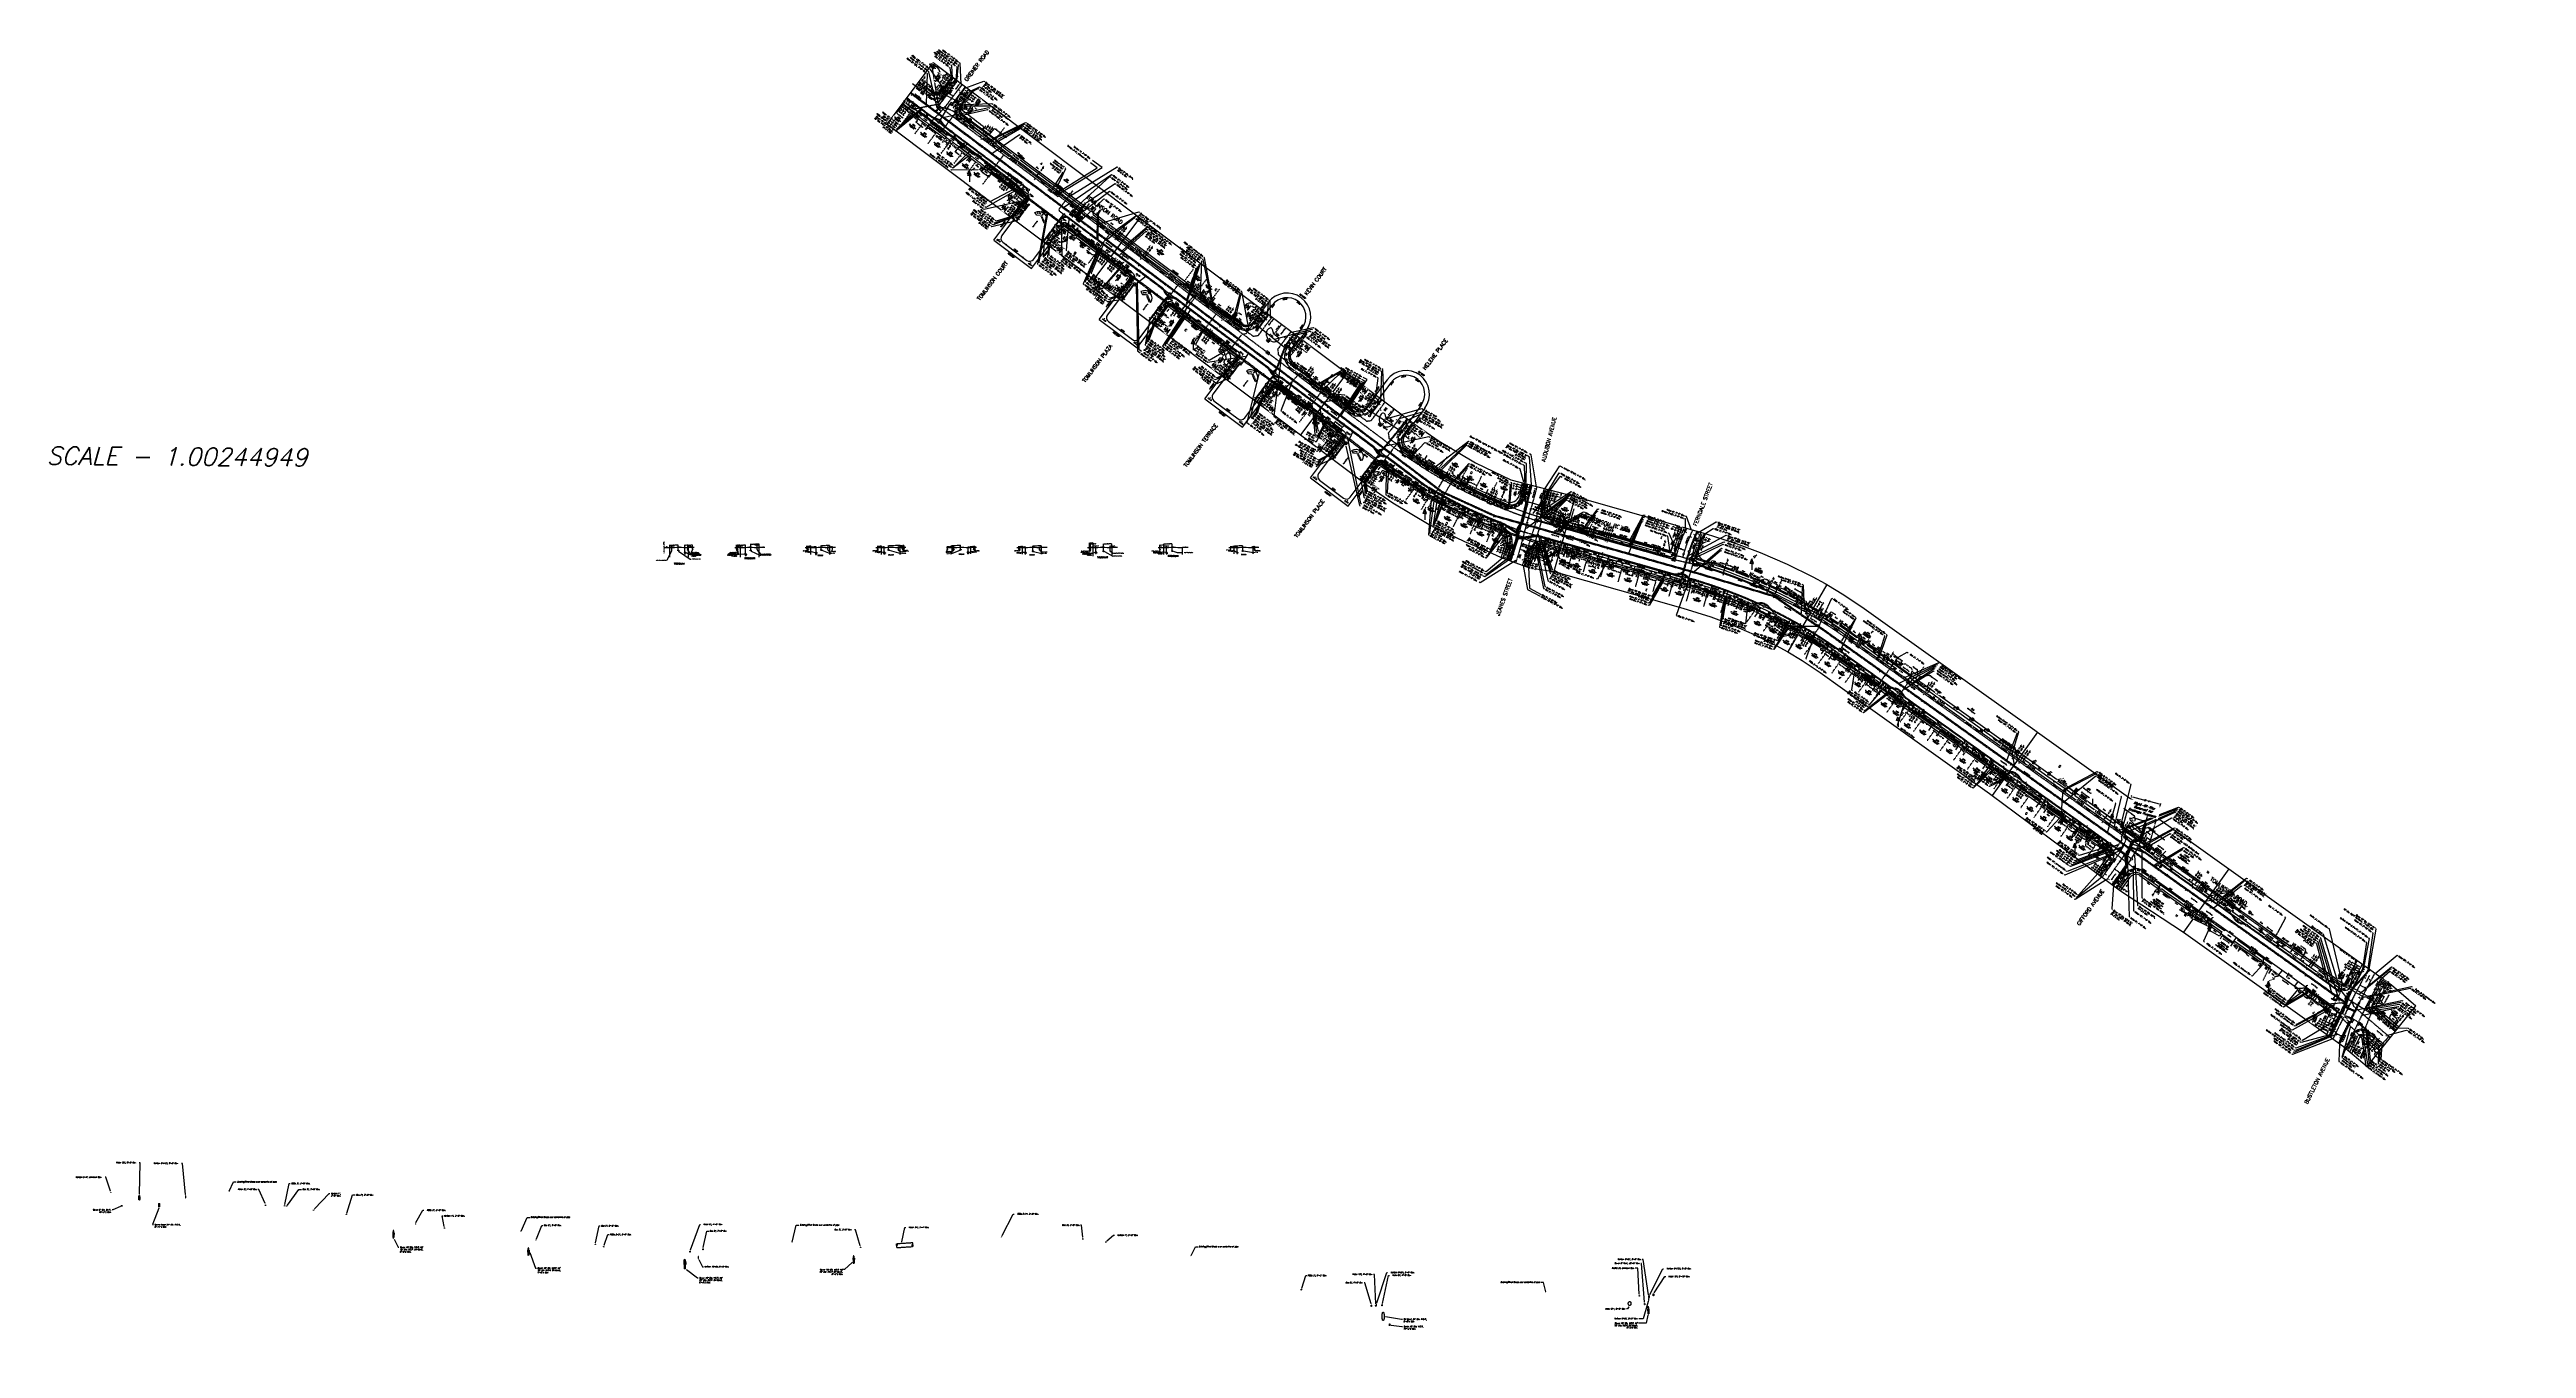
# Model space of a CAD drawing. Header units: feet. Extents: x 2726195 to 2731460, y 295075 to 297838.
import ezdxf
from ezdxf import colors
from ezdxf.entities.mleader import LeaderData, LeaderLine
from ezdxf.enums import TextEntityAlignment as Align
from ezdxf.lldxf.tags import DXFTag
from ezdxf.math import Vec2, Vec3

# ---------------------------------------------------------------- set-up
doc = ezdxf.new("R2010")
doc.units = ezdxf.units.FT
doc.header["$MEASUREMENT"] = 0
for name, pattern in [('DASHDOT', [1, 0.5, -0.25, 0, -0.25]), ('DASHED2', [0.375, 0.25, -0.125]), ('HIDDEN2', [0.1875, 0.125, -0.0625]), ('PWD-NGAS', [2.35, 2, -0.05, 0.1, -0.05, 0.1, -0.05]), ('PWD-SSWR', [3.3, 1.5, -0.15, 1.5, -0.15]), ('PWD-TELE', [1.5, 1, -0.05, 0.1, -0.05, 0.1, -0.05, 0.1, -0.05]), ('PWD-WATR', [2.2, 2, -0.05, 0.1, -0.05]), ('SEWERLINE', [1.525, 1.4, -0.125])]:
    doc.linetypes.add(name, pattern=pattern)
doc.layers.get('Defpoints').update_dxf_attribs({"color": 8})
for name, color, linetype in [('A-BLDG', 7, 'Continuous'), ('C-ANNO-SECTION-TXT', 1, 'Continuous'), ('C-EX-MISC', 7, 'Continuous'), ('DB-X-SEWER', 3, 'SEWERLINE'), ('DIMENSIONS', 7, 'Continuous'), ('EX-CONC', 7, 'Continuous'), ('EX-CURB RAMP', 7, 'Continuous'), ('EX-CURB-RAMP', 7, 'Continuous'), ('EX-CURBLINE', 4, 'Continuous'), ('EX-DIMS-OFFSETS', 2, 'Continuous'), ('EX-DIMS-ROW', 7, 'Continuous'), ('EX-FENCE', 7, 'FENCELINEX'), ('EX-HOUSELINE', 1, 'Continuous'), ('EX-PARCEL', 7, 'DASHDOT'), ('EX-SPOT ELEV-CITYPLAN', 2, 'Continuous'), ('EX-STEPS', 7, 'Continuous'), ('EX-STREETSCAPE', 7, 'Continuous'), ('EX-STREETSCAPE-S1', 7, 'Continuous'), ('EX-SW FLOW ARROW', 6, 'Continuous'), ('EX-TEXT', 7, 'Continuous'), ('EX-TEXT-BLDG', 7, 'Continuous'), ('EX-TEXT-DIMS', 3, 'Continuous'), ('EX-TEXT-GAS', 51, 'Continuous'), ('EX-TEXT-GAS-W1', 51, 'Continuous'), ('EX-TEXT-GAS-W2', 51, 'Continuous'), ('EX-TEXT-GAS-W3', 51, 'Continuous'), ('EX-TEXT-GAS-W4', 51, 'Continuous'), ('EX-TEXT-GAS-W5', 51, 'Continuous'), ('EX-TEXT-GAS-W6', 51, 'Continuous'), ('EX-TEXT-GAS-W7', 51, 'Continuous'), ('EX-TEXT-PECO', 22, 'Continuous'), ('EX-TEXT-PECO-W1', 22, 'Continuous'), ('EX-TEXT-PECO-W2', 22, 'Continuous'), ('EX-TEXT-PECO-W3', 22, 'Continuous'), ('EX-TEXT-PECO-W4', 22, 'Continuous'), ('EX-TEXT-PECO-W5', 22, 'Continuous'), ('EX-TEXT-PECO-W6', 22, 'Continuous'), ('EX-TEXT-PECO-W7', 22, 'Continuous'), ('EX-TEXT-SEWER', 70, 'Continuous'), ('EX-TEXT-SEWER-W1', 70, 'Continuous'), ('EX-TEXT-SEWER-W2', 70, 'Continuous'), ('EX-TEXT-SEWER-W3', 70, 'Continuous'), ('EX-TEXT-SEWER-W4', 70, 'Continuous'), ('EX-TEXT-SEWER-W5', 70, 'Continuous'), ('EX-TEXT-SEWER-W6', 70, 'Continuous'), ('EX-TEXT-SEWER-W7', 70, 'Continuous'), ('EX-TEXT-TRAFFIC-W7', 22, 'Continuous'), ('EX-TEXT-VERIZON', 30, 'Continuous'), ('EX-TEXT-VERIZON-W1', 30, 'Continuous'), ('EX-TEXT-VERIZON-W2', 30, 'Continuous'), ('EX-TEXT-VERIZON-W3', 30, 'Continuous'), ('EX-TEXT-VERIZON-W4', 30, 'Continuous'), ('EX-TEXT-VERIZON-W5', 30, 'Continuous'), ('EX-TEXT-VERIZON-W6', 30, 'Continuous'), ('EX-TEXT-VERIZON-W7', 30, 'Continuous'), ('EX-TEXT-WATER', 151, 'Continuous'), ('EX-TEXT-WATER-W1', 151, 'Continuous'), ('EX-TEXT-WATER-W2', 151, 'Continuous'), ('EX-TEXT-WATER-W3', 151, 'Continuous'), ('EX-TEXT-WATER-W4', 151, 'Continuous'), ('EX-TEXT-WATER-W5', 151, 'Continuous'), ('EX-TEXT-WATER-W6', 151, 'Continuous'), ('EX-TEXT-WATER-W7', 151, 'Continuous'), ('EX-UTIL-GAS', 51, 'PWD-NGAS'), ('EX-UTIL-GAS-STRU', 51, 'DASHED2'), ('EX-UTIL-PECO', 22, 'PWD-TELE'), ('EX-UTIL-PECO-STRU', 22, 'DASHED2'), ('EX-UTIL-SEWER', 70, 'PWD-SSWR'), ('EX-UTIL-SEWER-STRU', 70, 'DASHED2'), ('EX-UTIL-STORM', 70, 'DASHED2'), ('EX-UTIL-STORM-STRU', 70, 'DASHED2'), ('EX-UTIL-TRAFFIC', 22, 'PWD-TELE'), ('EX-UTIL-VERIZON', 30, 'PWD-TELE'), ('EX-UTIL-VERIZON-STRU', 30, 'DASHED2'), ('EX-UTIL-WATER', 151, 'PWD-WATR'), ('EX-UTIL-WATER-STRU', 151, 'DASHED2'), ('EX-WALL', 7, 'Continuous'), ('EX_CURB RAMP TEXT', 7, 'Continuous'), ('G-HATCH', 252, 'Continuous'), ('PROF-TEXT', 7, 'Continuous'), ('TEXTL', 3, 'Continuous')]:
    doc.layers.add(name, color=color, linetype=linetype)
doc.layers.add('Sheet Boundry', color=5, linetype='Continuous', plot=False)
doc.layers.add('Z-Z900-G-Non_Plot', color=5, linetype='Continuous', plot=False)
doc.styles.add('140', font='simplex.shx', dxfattribs={"oblique": 15, "height": 2.8})
doc.styles.add('60', font='simplex.shx', dxfattribs={"oblique": 15, "height": 0.6})
doc.styles.add('80', font='simplex.shx', dxfattribs={"oblique": 15, "height": 1.6})
doc.styles.add('EX-100', font='simplex.shx', dxfattribs={"oblique": 15, "height": 0.1})
doc.styles.add('EX-140', font='simplex.shx', dxfattribs={"oblique": 15, "height": 0.14})
doc.styles.add('EX-80', font='simplex.shx', dxfattribs={"oblique": 15, "height": 0.08})
doc.styles.add('L200', font='simplex', dxfattribs={"height": 4})
doc.styles.add('L240', font='simplex', dxfattribs={"height": 2.4})
doc.styles.add('L80-MS-20', font='simplex.shx', dxfattribs={"oblique": 20, "height": 1.6})
doc.styles.add('Linetypes', font='simplex.shx')
doc.styles.add('O80', font='simplex.shx', dxfattribs={"oblique": 22, "height": 0.08})
doc.styles.add('q140', font='simplex.shx', dxfattribs={"oblique": 15, "height": 0.56})
doc.styles.add('q70', font='simplex.shx', dxfattribs={"oblique": 15, "height": 1.12})
doc.styles.add('Simplex Ob', font='simplex.shx', dxfattribs={"oblique": 15})
doc.styles.add('SL60', font='simplex', dxfattribs={"oblique": 20, "height": 1.2})
doc.styles.get("Standard").update_dxf_attribs({"font": 'simplex.shx'})
doc.styles.add('TEXTS', font='simplex.shx', dxfattribs={"oblique": 15, "height": 1.2})
tags = doc.linetypes.add('FENCELINEX', pattern='A,0.3,-0.03,["X",Linetypes,S=0.06,R=0,X=0,Y=-0.03],-0.065', length=0.395).pattern_tags.tags
tags[6] = DXFTag(74, 10)
doc.dimstyles.new('8 scale', dxfattribs={"dimscale": 4, "dimtxt": 1.12, "dimasz": 0.2, "dimexe": 0.1, "dimexo": 0.05, "dimgap": 0.05, "dimtad": 1, "dimtih": 1, "dimtoh": 1, "dimdec": 0, "dimlfac": 12, "dimzin": 3, "dimdsep": 46, "dimlunit": 3, "dimtxsty": 'q70', "dimcen": 0.05, "dimadec": 0, "dimazin": 0, "dimtfac": 1, "dimtdec": 0, "dimtofl": 0, "dimtmove": 0, "dimatfit": 3, "dimfxl": 1, "dimtolj": 1, "dimtzin": 0, "dimarcsym": 0})
doc.dimstyles.new('EX-DIMS-UTL', dxfattribs={"dimtxt": 0.14, "dimasz": 0.1, "dimexe": 0.1, "dimexo": 0, "dimgap": 0.05, "dimtad": 0, "dimdec": 0, "dimlfac": 12, "dimzin": 1, "dimdsep": 46, "dimlunit": 4, "dimtxsty": 'EX-140', "dimcen": 0.1, "dimclrd": 256, "dimclre": 256, "dimclrt": 256, "dimadec": 0, "dimazin": 0, "dimtfac": 1, "dimtdec": 0, "dimtofl": 0, "dimtmove": 0, "dimatfit": 0, "dimfxl": 1, "dimtolj": 1, "dimtzin": 0, "dimlwd": -1, "dimlwe": -1, "dimarcsym": 0})
doc.dimstyles.new('quarter scale', dxfattribs={"dimscale": 4, "dimtxt": 0.14, "dimasz": 0.1, "dimexe": 0.1, "dimexo": 0.05, "dimgap": 0.05, "dimtad": 1, "dimtih": 1, "dimtoh": 1, "dimdec": 0, "dimlfac": 12, "dimzin": 3, "dimdsep": 46, "dimlunit": 3, "dimtxsty": 'q140', "dimcen": 0.05, "dimadec": 0, "dimazin": 0, "dimtfac": 1, "dimtdec": 0, "dimtofl": 0, "dimtmove": 0, "dimatfit": 3, "dimfxl": 1, "dimtolj": 1, "dimtzin": 0, "dimarcsym": 0})

# ---------------------------------------------------------------- blocks, each defined once
blk = doc.blocks.new('*U233')
at = {"layer": 'EX-UTIL-GAS-STRU'}
blk.add_lwpolyline([(0.7, 0.1), (-0.1, 0.7), (-0.7, -0.1), (0.1, -0.7)], close=True, dxfattribs=at)
at = {"layer": 'EX-UTIL-GAS-STRU', "insert": (-1.3, -1.3), "char_height": 0.6, "width": 0.589, "attachment_point": 5, "style": 'Simplex Ob'}
blk.add_mtext('G', dxfattribs=at)
blk = doc.blocks.new('*U234')
at = {"layer": 'EX-UTIL-GAS-STRU'}
blk.add_lwpolyline([(-0.7, -0.1), (0.1, -0.7), (0.7, 0.1), (-0.1, 0.7)], close=True, dxfattribs=at)
at = {"layer": 'EX-UTIL-GAS-STRU', "insert": (-1.6, 0.9), "char_height": 0.6, "width": 0.589, "attachment_point": 5, "style": 'Simplex Ob'}
blk.add_mtext('G', dxfattribs=at)
blk = doc.blocks.new('p-pe pole w light')
for points in [[(0, -0.04), (0, 0.04)], [(0.34, 0.02), (0.34, 0.04)], [(0.03, 0), (0.32, 0)], [(0.34, -0.02), (0.34, -0.04)], [(0.36, 0), (0.39, 0)]]:
    blk.add_lwpolyline(points)
for centre, radius in [((0, 0), 0.0283), ((0.34, 0), 0.0212)]:
    blk.add_circle(centre, radius)
blk = doc.blocks.new('*U235')
at = {"layer": 'EX-UTIL-GAS-STRU'}
blk.add_lwpolyline([(0.1, -0.7), (0.7, 0.1), (-0.1, 0.7), (-0.7, -0.1)], close=True, dxfattribs=at)
at = {"layer": 'EX-UTIL-GAS-STRU', "insert": (-1.9, 0.3), "char_height": 0.6, "width": 0.589, "attachment_point": 5, "style": 'Simplex Ob'}
blk.add_mtext('G', dxfattribs=at)
blk = doc.blocks.new('*U236')
at = {"layer": 'EX-UTIL-GAS-STRU'}
blk.add_lwpolyline([(-0.6, -0.3), (0.3, -0.6), (0.6, 0.3), (-0.3, 0.6)], close=True, dxfattribs=at)
at = {"layer": 'EX-UTIL-GAS-STRU', "insert": (-1.7, -1), "char_height": 0.6, "width": 0.589, "attachment_point": 5, "style": 'Simplex Ob'}
blk.add_mtext('G', dxfattribs=at)
blk = doc.blocks.new('*U147')
at = {"layer": 'EX-UTIL-GAS-STRU'}
blk.add_lwpolyline([(0.3, -0.6), (0.6, 0.3), (-0.3, 0.6), (-0.6, -0.3)], close=True, dxfattribs=at)
at = {"layer": 'EX-UTIL-GAS-STRU', "insert": (-1.7, 0.4), "char_height": 0.6, "width": 0.589, "attachment_point": 5, "style": 'Simplex Ob'}
blk.add_mtext('G', dxfattribs=at)
blk = doc.blocks.new('*U148')
at = {"layer": 'EX-UTIL-GAS-STRU'}
blk.add_lwpolyline([(-0.6, -0.3), (0.3, -0.6), (0.6, 0.3), (-0.3, 0.6)], close=True, dxfattribs=at)
at = {"layer": 'EX-UTIL-GAS-STRU', "insert": (-0.7, -1.5), "char_height": 0.6, "width": 0.589, "attachment_point": 5, "style": 'Simplex Ob'}
blk.add_mtext('G', dxfattribs=at)
blk = doc.blocks.new('*U149')
at = {"layer": 'EX-UTIL-GAS-STRU'}
blk.add_lwpolyline([(-0.6, -0.3), (0.3, -0.6), (0.6, 0.3), (-0.3, 0.6)], close=True, dxfattribs=at)
at = {"layer": 'EX-UTIL-GAS-STRU', "insert": (-0.6, -1.3), "char_height": 0.6, "width": 0.589, "attachment_point": 5, "style": 'Simplex Ob'}
blk.add_mtext('G', dxfattribs=at)
blk = doc.blocks.new('*U150')
at = {"layer": 'EX-UTIL-GAS-STRU'}
blk.add_lwpolyline([(0.1, -0.7), (0.7, 0.1), (-0.1, 0.7), (-0.7, -0.1)], close=True, dxfattribs=at)
at = {"layer": 'EX-UTIL-GAS-STRU', "insert": (0.8, -0.8), "char_height": 0.6, "width": 0.589, "attachment_point": 5, "style": 'Simplex Ob'}
blk.add_mtext('G', dxfattribs=at)
blk = doc.blocks.new('*U151')
at = {"layer": 'EX-UTIL-GAS-STRU'}
blk.add_lwpolyline([(0.1, -0.7), (0.7, 0.1), (-0.1, 0.7), (-0.7, -0.1)], close=True, dxfattribs=at)
at = {"layer": 'EX-UTIL-GAS-STRU', "insert": (-1.7, 0.7), "char_height": 0.6, "width": 0.589, "attachment_point": 5, "style": 'Simplex Ob'}
blk.add_mtext('G', dxfattribs=at)
blk = doc.blocks.new('*U152')
at = {"layer": 'EX-UTIL-GAS-STRU'}
blk.add_lwpolyline([(-0.1, 0.7), (-0.7, -0.1), (0.1, -0.7), (0.7, 0.1)], close=True, dxfattribs=at)
at = {"layer": 'EX-UTIL-GAS-STRU', "insert": (1.1, -0.7), "char_height": 0.6, "width": 0.589, "attachment_point": 5, "style": 'Simplex Ob'}
blk.add_mtext('G', dxfattribs=at)
blk = doc.blocks.new('*U153')
at = {"layer": 'EX-UTIL-GAS-STRU'}
blk.add_lwpolyline([(0.7, 0.1), (-0.1, 0.7), (-0.7, -0.1), (0.1, -0.7)], close=True, dxfattribs=at)
at = {"layer": 'EX-UTIL-GAS-STRU', "insert": (-1.7, 0.7), "char_height": 0.6, "width": 0.589, "attachment_point": 5, "style": 'Simplex Ob'}
blk.add_mtext('G', dxfattribs=at)
blk = doc.blocks.new('*U46')
at = {"layer": 'EX-UTIL-GAS-STRU'}
blk.add_lwpolyline([(-0.1, 0.7), (-0.7, -0.1), (0.1, -0.7), (0.7, 0.1)], close=True, dxfattribs=at)
at = {"layer": 'EX-UTIL-GAS-STRU', "insert": (-1.5, 0.8), "char_height": 0.6, "width": 0.589, "attachment_point": 5, "style": 'Simplex Ob'}
blk.add_mtext('G', dxfattribs=at)
blk = doc.blocks.new('*U154')
at = {"layer": 'EX-UTIL-GAS-STRU'}
blk.add_lwpolyline([(-0.1, 0.7), (-0.7, -0.1), (0.1, -0.7), (0.7, 0.1)], close=True, dxfattribs=at)
at = {"layer": 'EX-UTIL-GAS-STRU', "insert": (-1.2, -1.4), "char_height": 0.6, "width": 0.589, "attachment_point": 5, "style": 'Simplex Ob'}
blk.add_mtext('G', dxfattribs=at)
blk = doc.blocks.new('*U155')
at = {"layer": 'EX-UTIL-GAS-STRU'}
blk.add_lwpolyline([(-0.1, 0.7), (-0.7, -0.1), (0.1, -0.7), (0.7, 0.1)], close=True, dxfattribs=at)
at = {"layer": 'EX-UTIL-GAS-STRU', "insert": (0.4, -1.4), "char_height": 0.6, "width": 0.589, "attachment_point": 5, "style": 'Simplex Ob'}
blk.add_mtext('G', dxfattribs=at)
blk = doc.blocks.new('*U156')
at = {"layer": 'EX-UTIL-GAS-STRU'}
blk.add_lwpolyline([(-0.2, 0.7), (-0.7, -0.2), (0.2, -0.7), (0.7, 0.2)], close=True, dxfattribs=at)
at = {"layer": 'EX-UTIL-GAS-STRU', "insert": (-1.9, 0.4), "char_height": 0.6, "width": 0.589, "attachment_point": 5, "style": 'Simplex Ob'}
blk.add_mtext('G', dxfattribs=at)
blk = doc.blocks.new('*U117')
at = {"layer": 'EX-UTIL-GAS-STRU'}
blk.add_lwpolyline([(-0.3, 0.6), (-0.6, -0.3), (0.3, -0.6), (0.6, 0.3)], close=True, dxfattribs=at)
at = {"layer": 'EX-UTIL-GAS-STRU', "insert": (-0.9, -1.5), "char_height": 0.6, "width": 0.589, "attachment_point": 5, "style": 'Simplex Ob'}
blk.add_mtext('G', dxfattribs=at)
blk = doc.blocks.new('*U118')
at = {"layer": 'EX-UTIL-GAS-STRU'}
blk.add_lwpolyline([(-0.1, 0.7), (-0.7, -0.1), (0.1, -0.7), (0.7, 0.1)], close=True, dxfattribs=at)
at = {"layer": 'EX-UTIL-GAS-STRU', "insert": (-1.5, 0.8), "char_height": 0.6, "width": 0.589, "attachment_point": 5, "style": 'Simplex Ob'}
blk.add_mtext('G', dxfattribs=at)
blk = doc.blocks.new('*U119')
at = {"layer": 'EX-UTIL-WATER-STRU'}
blk.add_lwpolyline([(0.1, -0.7), (-0.7, -0.1), (-0.1, 0.7), (0.7, 0.1)], close=True, dxfattribs=at)
at = {"layer": 'EX-UTIL-WATER-STRU', "insert": (0.8, 0.8), "char_height": 0.6, "width": 0.732, "attachment_point": 5, "style": 'Simplex Ob'}
blk.add_mtext('W', dxfattribs=at)
blk = doc.blocks.new('*U120')
at = {"layer": 'EX-UTIL-WATER-STRU'}
blk.add_lwpolyline([(0.1, -0.7), (-0.7, -0.1), (-0.1, 0.7), (0.7, 0.1)], close=True, dxfattribs=at)
at = {"layer": 'EX-UTIL-WATER-STRU', "insert": (1, 0.9), "char_height": 0.6, "width": 0.732, "attachment_point": 5, "style": 'Simplex Ob'}
blk.add_mtext('W', dxfattribs=at)
blk = doc.blocks.new('*U121')
at = {"layer": 'EX-UTIL-WATER-STRU'}
blk.add_lwpolyline([(-0.1, 0.7), (0.7, 0.1), (0.1, -0.7), (-0.7, -0.1)], close=True, dxfattribs=at)
at = {"layer": 'EX-UTIL-WATER-STRU', "insert": (0.6, 0.9), "char_height": 0.6, "width": 0.732, "attachment_point": 5, "style": 'Simplex Ob'}
blk.add_mtext('W', dxfattribs=at)
blk = doc.blocks.new('*U122')
at = {"layer": 'EX-UTIL-WATER-STRU'}
blk.add_lwpolyline([(-0.1, 0.7), (0.7, 0.1), (0.1, -0.7), (-0.7, -0.1)], close=True, dxfattribs=at)
at = {"layer": 'EX-UTIL-WATER-STRU', "insert": (1.3, 0.5), "char_height": 0.6, "width": 0.732, "attachment_point": 5, "style": 'Simplex Ob'}
blk.add_mtext('W', dxfattribs=at)
blk = doc.blocks.new('*U123')
at = {"layer": 'EX-UTIL-SEWER-STRU'}
blk.add_lwpolyline([(0.1, -0.7), (-0.7, -0.1), (-0.1, 0.7), (0.7, 0.1)], close=True, dxfattribs=at)
at = {"layer": 'EX-UTIL-SEWER-STRU', "insert": (0.1, -1.5), "char_height": 0.6, "width": 0.618, "attachment_point": 5, "style": 'Simplex Ob'}
blk.add_mtext('V', dxfattribs=at)
blk = doc.blocks.new('*U124')
at = {"layer": 'EX-UTIL-SEWER-STRU'}
blk.add_lwpolyline([(0.1, -0.7), (-0.7, -0.1), (-0.1, 0.7), (0.7, 0.1)], close=True, dxfattribs=at)
at = {"layer": 'EX-UTIL-SEWER-STRU', "insert": (-0.7, 1.3), "char_height": 0.6, "width": 0.618, "attachment_point": 5, "style": 'Simplex Ob'}
blk.add_mtext('V', dxfattribs=at)
blk = doc.blocks.new('*U335')
at = {"layer": 'EX-UTIL-SEWER-STRU'}
blk.add_lwpolyline([(0.1, -0.7), (-0.7, -0.1), (-0.1, 0.7), (0.7, 0.1)], close=True, dxfattribs=at)
at = {"layer": 'EX-UTIL-SEWER-STRU', "insert": (-1.4, 0.7), "char_height": 0.6, "width": 0.618, "attachment_point": 5, "style": 'Simplex Ob'}
blk.add_mtext('V', dxfattribs=at)
blk = doc.blocks.new('*U336')
at = {"layer": 'EX-UTIL-SEWER-STRU'}
blk.add_lwpolyline([(0.1, -0.7), (-0.7, -0.1), (-0.1, 0.7), (0.7, 0.1)], close=True, dxfattribs=at)
at = {"layer": 'EX-UTIL-SEWER-STRU', "insert": (0.9, 1.3), "char_height": 0.6, "width": 0.618, "attachment_point": 5, "style": 'Simplex Ob'}
blk.add_mtext('V', dxfattribs=at)
blk = doc.blocks.new('*U297')
at = {"layer": 'EX-UTIL-SEWER-STRU'}
blk.add_lwpolyline([(-0.1, 0.7), (0.7, 0.1), (0.1, -0.7), (-0.7, -0.1)], close=True, dxfattribs=at)
at = {"layer": 'EX-UTIL-SEWER-STRU', "insert": (0.8, 1), "char_height": 0.6, "width": 0.618, "attachment_point": 5, "style": 'Simplex Ob'}
blk.add_mtext('V', dxfattribs=at)
blk = doc.blocks.new('*U337')
at = {"layer": 'EX-UTIL-SEWER-STRU'}
blk.add_lwpolyline([(-0.1, 0.7), (0.7, 0.1), (0.1, -0.7), (-0.7, -0.1)], close=True, dxfattribs=at)
at = {"layer": 'EX-UTIL-SEWER-STRU', "insert": (0.9, -1.1), "char_height": 0.6, "width": 0.618, "attachment_point": 5, "style": 'Simplex Ob'}
blk.add_mtext('V', dxfattribs=at)
blk = doc.blocks.new('*U338')
at = {"layer": 'EX-UTIL-SEWER-STRU'}
blk.add_lwpolyline([(-0.1, 0.7), (0.7, 0.1), (0.1, -0.7), (-0.7, -0.1)], close=True, dxfattribs=at)
at = {"layer": 'EX-UTIL-SEWER-STRU', "insert": (0.7, -0.7), "char_height": 0.6, "width": 0.618, "attachment_point": 5, "style": 'Simplex Ob'}
blk.add_mtext('V', dxfattribs=at)
blk = doc.blocks.new('*U339')
at = {"layer": 'EX-UTIL-SEWER-STRU'}
blk.add_lwpolyline([(-0.1, 0.7), (0.7, 0.1), (0.1, -0.7), (-0.7, -0.1)], close=True, dxfattribs=at)
at = {"layer": 'EX-UTIL-SEWER-STRU', "insert": (-1.2, -1.3), "char_height": 0.6, "width": 0.618, "attachment_point": 5, "style": 'Simplex Ob'}
blk.add_mtext('V', dxfattribs=at)
blk = doc.blocks.new('*U340')
at = {"layer": 'EX-UTIL-SEWER-STRU'}
blk.add_lwpolyline([(-0.1, 0.7), (0.7, 0.1), (0.1, -0.7), (-0.7, -0.1)], close=True, dxfattribs=at)
at = {"layer": 'EX-UTIL-SEWER-STRU', "insert": (1.3, -0.2), "char_height": 0.6, "width": 0.618, "attachment_point": 5, "style": 'Simplex Ob'}
blk.add_mtext('V', dxfattribs=at)
blk = doc.blocks.new('*U341')
at = {"layer": 'EX-UTIL-SEWER-STRU'}
blk.add_lwpolyline([(-0.1, 0.7), (0.7, 0.1), (0.1, -0.7), (-0.7, -0.1)], close=True, dxfattribs=at)
at = {"layer": 'EX-UTIL-SEWER-STRU', "insert": (0.8, -1), "char_height": 0.6, "width": 0.618, "attachment_point": 5, "style": 'Simplex Ob'}
blk.add_mtext('V', dxfattribs=at)
blk = doc.blocks.new('*U342')
at = {"layer": 'EX-UTIL-SEWER-STRU'}
blk.add_lwpolyline([(-0.1, 0.7), (0.7, 0.1), (0.1, -0.7), (-0.7, -0.1)], close=True, dxfattribs=at)
at = {"layer": 'EX-UTIL-SEWER-STRU', "insert": (-1.2, -1.4), "char_height": 0.6, "width": 0.618, "attachment_point": 5, "style": 'Simplex Ob'}
blk.add_mtext('V', dxfattribs=at)
blk = doc.blocks.new('*U343')
at = {"layer": 'EX-UTIL-WATER-STRU'}
blk.add_lwpolyline([(-0.1, 0.7), (0.7, 0.1), (0.1, -0.7), (-0.7, -0.1)], close=True, dxfattribs=at)
at = {"layer": 'EX-UTIL-WATER-STRU', "insert": (0.9, -1), "char_height": 0.6, "width": 0.732, "attachment_point": 5, "style": 'Simplex Ob'}
blk.add_mtext('W', dxfattribs=at)
blk = doc.blocks.new('*U317')
at = {"layer": 'EX-UTIL-WATER-STRU'}
blk.add_lwpolyline([(-0.1, 0.7), (0.7, 0.1), (0.1, -0.7), (-0.7, -0.1)], close=True, dxfattribs=at)
at = {"layer": 'EX-UTIL-WATER-STRU', "insert": (-1.3, -1.3), "char_height": 0.6, "width": 0.732, "attachment_point": 5, "style": 'Simplex Ob'}
blk.add_mtext('W', dxfattribs=at)
blk = doc.blocks.new('*U318')
at = {"layer": 'EX-UTIL-WATER-STRU'}
blk.add_lwpolyline([(0.1, -0.7), (-0.7, -0.1), (-0.1, 0.7), (0.7, 0.1)], close=True, dxfattribs=at)
at = {"layer": 'EX-UTIL-WATER-STRU', "insert": (-0.9, -1.7), "char_height": 0.6, "width": 0.732, "attachment_point": 5, "style": 'Simplex Ob'}
blk.add_mtext('W', dxfattribs=at)
blk = doc.blocks.new('*U319')
at = {"layer": 'EX-UTIL-WATER-STRU'}
blk.add_lwpolyline([(0.1, -0.7), (-0.7, -0.1), (-0.1, 0.7), (0.7, 0.1)], close=True, dxfattribs=at)
at = {"layer": 'EX-UTIL-WATER-STRU', "insert": (0.5, 1.5), "char_height": 0.6, "width": 0.732, "attachment_point": 5, "style": 'Simplex Ob'}
blk.add_mtext('W', dxfattribs=at)
blk = doc.blocks.new('*U320')
at = {"layer": 'EX-UTIL-SEWER-STRU'}
blk.add_lwpolyline([(0.1, -0.7), (-0.7, -0.1), (-0.1, 0.7), (0.7, 0.1)], close=True, dxfattribs=at)
at = {"layer": 'EX-UTIL-SEWER-STRU', "insert": (0.4, -1.3), "char_height": 0.6, "width": 0.618, "attachment_point": 5, "style": 'Simplex Ob'}
blk.add_mtext('V', dxfattribs=at)
blk = doc.blocks.new('*U321')
at = {"layer": 'EX-UTIL-SEWER-STRU'}
blk.add_lwpolyline([(0.1, -0.7), (-0.7, -0.1), (-0.1, 0.7), (0.7, 0.1)], close=True, dxfattribs=at)
at = {"layer": 'EX-UTIL-SEWER-STRU', "insert": (0.9, -0.7), "char_height": 0.6, "width": 0.618, "attachment_point": 5, "style": 'Simplex Ob'}
blk.add_mtext('V', dxfattribs=at)
blk = doc.blocks.new('*U322')
at = {"layer": 'EX-UTIL-SEWER-STRU'}
blk.add_lwpolyline([(0.1, -0.7), (-0.7, -0.1), (-0.1, 0.7), (0.7, 0.1)], close=True, dxfattribs=at)
at = {"layer": 'EX-UTIL-SEWER-STRU', "insert": (-1, -1.4), "char_height": 0.6, "width": 0.618, "attachment_point": 5, "style": 'Simplex Ob'}
blk.add_mtext('V', dxfattribs=at)
blk = doc.blocks.new('*U220')
at = {"layer": 'EX-UTIL-SEWER-STRU'}
blk.add_lwpolyline([(0.1, -0.7), (-0.7, -0.1), (-0.1, 0.7), (0.7, 0.1)], close=True, dxfattribs=at)
at = {"layer": 'EX-UTIL-SEWER-STRU', "insert": (0.8, 1), "char_height": 0.6, "width": 0.618, "attachment_point": 5, "style": 'Simplex Ob'}
blk.add_mtext('V', dxfattribs=at)
blk = doc.blocks.new('*U137')
at = {"layer": 'EX-UTIL-SEWER-STRU'}
blk.add_lwpolyline([(0.7, 0.1), (0.1, -0.7), (-0.7, -0.1), (-0.1, 0.7)], close=True, dxfattribs=at)
at = {"layer": 'EX-UTIL-SEWER-STRU', "insert": (-1.3, 0.8), "char_height": 0.6, "width": 0.618, "attachment_point": 5, "style": 'Simplex Ob'}
blk.add_mtext('V', dxfattribs=at)
blk = doc.blocks.new('*U323')
at = {"layer": 'EX-UTIL-SEWER-STRU'}
blk.add_lwpolyline([(0.7, 0.1), (0.1, -0.7), (-0.7, -0.1), (-0.1, 0.7)], close=True, dxfattribs=at)
at = {"layer": 'EX-UTIL-SEWER-STRU', "insert": (-1.2, -1.3), "char_height": 0.6, "width": 0.618, "attachment_point": 5, "style": 'Simplex Ob'}
blk.add_mtext('V', dxfattribs=at)
blk = doc.blocks.new('*U324')
at = {"layer": 'EX-UTIL-SEWER-STRU'}
blk.add_lwpolyline([(0.7, 0.1), (0.1, -0.7), (-0.7, -0.1), (-0.1, 0.7)], close=True, dxfattribs=at)
at = {"layer": 'EX-UTIL-SEWER-STRU', "insert": (-0.7, -1.5), "char_height": 0.6, "width": 0.618, "attachment_point": 5, "style": 'Simplex Ob'}
blk.add_mtext('V', dxfattribs=at)
blk = doc.blocks.new('*U136')
at = {"layer": 'EX-UTIL-SEWER-STRU'}
blk.add_lwpolyline([(0.7, 0.1), (0.1, -0.7), (-0.7, -0.1), (-0.1, 0.7)], close=True, dxfattribs=at)
at = {"layer": 'EX-UTIL-SEWER-STRU', "insert": (-0.4, -1.9), "char_height": 0.6, "width": 0.618, "attachment_point": 5, "style": 'Simplex Ob'}
blk.add_mtext('V', dxfattribs=at)
blk = doc.blocks.new('*U138')
at = {"layer": 'EX-UTIL-SEWER-STRU'}
blk.add_lwpolyline([(0.7, 0.1), (0.1, -0.7), (-0.7, -0.1), (-0.1, 0.7)], close=True, dxfattribs=at)
at = {"layer": 'EX-UTIL-SEWER-STRU', "insert": (-1.5, -1.5), "char_height": 0.6, "width": 0.618, "attachment_point": 5, "style": 'Simplex Ob'}
blk.add_mtext('V', dxfattribs=at)
blk = doc.blocks.new('*U139')
at = {"layer": 'EX-UTIL-SEWER-STRU'}
blk.add_lwpolyline([(0.7, 0.1), (0.1, -0.7), (-0.7, -0.1), (-0.1, 0.7)], close=True, dxfattribs=at)
at = {"layer": 'EX-UTIL-SEWER-STRU', "insert": (-0.7, -1.6), "char_height": 0.6, "width": 0.618, "attachment_point": 5, "style": 'Simplex Ob'}
blk.add_mtext('V', dxfattribs=at)
blk = doc.blocks.new('*U140')
at = {"layer": 'EX-UTIL-SEWER-STRU'}
blk.add_lwpolyline([(0.7, 0.1), (0.1, -0.7), (-0.7, -0.1), (-0.1, 0.7)], close=True, dxfattribs=at)
at = {"layer": 'EX-UTIL-SEWER-STRU', "insert": (0.8, -1), "char_height": 0.6, "width": 0.618, "attachment_point": 5, "style": 'Simplex Ob'}
blk.add_mtext('V', dxfattribs=at)
blk = doc.blocks.new('*U141')
at = {"layer": 'EX-UTIL-SEWER-STRU'}
blk.add_lwpolyline([(0.7, 0.1), (0.1, -0.7), (-0.7, -0.1), (-0.1, 0.7)], close=True, dxfattribs=at)
at = {"layer": 'EX-UTIL-SEWER-STRU', "insert": (-0.8, -1.6), "char_height": 0.6, "width": 0.618, "attachment_point": 5, "style": 'Simplex Ob'}
blk.add_mtext('V', dxfattribs=at)
blk = doc.blocks.new('*U142')
at = {"layer": 'EX-UTIL-SEWER-STRU'}
blk.add_lwpolyline([(0.7, 0.1), (0.1, -0.7), (-0.7, -0.1), (-0.1, 0.7)], close=True, dxfattribs=at)
at = {"layer": 'EX-UTIL-SEWER-STRU', "insert": (-0.9, -1.5), "char_height": 0.6, "width": 0.618, "attachment_point": 5, "style": 'Simplex Ob'}
blk.add_mtext('V', dxfattribs=at)
blk = doc.blocks.new('*U143')
at = {"layer": 'EX-UTIL-SEWER-STRU'}
blk.add_lwpolyline([(0.7, 0.1), (0.1, -0.7), (-0.7, -0.1), (-0.1, 0.7)], close=True, dxfattribs=at)
at = {"layer": 'EX-UTIL-SEWER-STRU', "insert": (-1.2, -1.1), "char_height": 0.6, "width": 0.618, "attachment_point": 5, "style": 'Simplex Ob'}
blk.add_mtext('V', dxfattribs=at)
blk = doc.blocks.new('*U144')
at = {"layer": 'EX-UTIL-SEWER-STRU'}
blk.add_lwpolyline([(0.7, 0.1), (0.1, -0.7), (-0.7, -0.1), (-0.1, 0.7)], close=True, dxfattribs=at)
at = {"layer": 'EX-UTIL-SEWER-STRU', "insert": (-1.1, -1.2), "char_height": 0.6, "width": 0.618, "attachment_point": 5, "style": 'Simplex Ob'}
blk.add_mtext('V', dxfattribs=at)
blk = doc.blocks.new('*U145')
at = {"layer": 'EX-UTIL-WATER-STRU'}
blk.add_lwpolyline([(0.7, 0.1), (0.1, -0.7), (-0.7, -0.1), (-0.1, 0.7)], close=True, dxfattribs=at)
at = {"layer": 'EX-UTIL-WATER-STRU', "insert": (-1.1, -1.5), "char_height": 0.6, "width": 0.732, "attachment_point": 5, "style": 'Simplex Ob'}
blk.add_mtext('W', dxfattribs=at)
blk = doc.blocks.new('*U146')
at = {"layer": 'EX-UTIL-GAS-STRU'}
blk.add_lwpolyline([(-0.1, 0.7), (-0.7, -0.1), (0.1, -0.7), (0.7, 0.1)], close=True, dxfattribs=at)
at = {"layer": 'EX-UTIL-GAS-STRU', "insert": (0.5, -1.3), "char_height": 0.6, "width": 0.589, "attachment_point": 5, "style": 'Simplex Ob'}
blk.add_mtext('G', dxfattribs=at)
blk = doc.blocks.new('*U325')
at = {"layer": 'EX-UTIL-WATER-STRU'}
blk.add_lwpolyline([(0.7, 0.1), (0.1, -0.7), (-0.7, -0.1), (-0.1, 0.7)], close=True, dxfattribs=at)
at = {"layer": 'EX-UTIL-WATER-STRU', "insert": (-0.5, -1.8), "char_height": 0.6, "width": 0.732, "attachment_point": 5, "style": 'Simplex Ob'}
blk.add_mtext('W', dxfattribs=at)
blk = doc.blocks.new('*U326')
at = {"layer": 'EX-UTIL-WATER-STRU'}
blk.add_lwpolyline([(0.7, 0.1), (0.1, -0.7), (-0.7, -0.1), (-0.1, 0.7)], close=True, dxfattribs=at)
at = {"layer": 'EX-UTIL-WATER-STRU', "insert": (0.8, -0.9), "char_height": 0.6, "width": 0.732, "attachment_point": 5, "style": 'Simplex Ob'}
blk.add_mtext('W', dxfattribs=at)
blk = doc.blocks.new('*U327')
at = {"layer": 'EX-UTIL-WATER-STRU'}
blk.add_lwpolyline([(0.7, 0.1), (0.1, -0.7), (-0.7, -0.1), (-0.1, 0.7)], close=True, dxfattribs=at)
at = {"layer": 'EX-UTIL-WATER-STRU', "insert": (-1.5, 0.7), "char_height": 0.6, "width": 0.732, "attachment_point": 5, "style": 'Simplex Ob'}
blk.add_mtext('W', dxfattribs=at)
blk = doc.blocks.new('*U328')
at = {"layer": 'EX-UTIL-WATER-STRU'}
blk.add_lwpolyline([(0.7, 0.1), (0.1, -0.7), (-0.7, -0.1), (-0.1, 0.7)], close=True, dxfattribs=at)
at = {"layer": 'EX-UTIL-WATER-STRU', "insert": (-1.5, 0.7), "char_height": 0.6, "width": 0.732, "attachment_point": 5, "style": 'Simplex Ob'}
blk.add_mtext('W', dxfattribs=at)
blk = doc.blocks.new('*U329')
at = {"layer": 'EX-UTIL-WATER-STRU'}
blk.add_lwpolyline([(-0.7, -0.1), (-0.1, 0.7), (0.7, 0.1), (0.1, -0.7)], close=True, dxfattribs=at)
at = {"layer": 'EX-UTIL-WATER-STRU', "insert": (0.7, -1.2), "char_height": 0.6, "width": 0.732, "attachment_point": 5, "style": 'Simplex Ob'}
blk.add_mtext('W', dxfattribs=at)
blk = doc.blocks.new('*U330')
at = {"layer": 'EX-UTIL-WATER-STRU'}
blk.add_lwpolyline([(0.1, -0.7), (-0.7, -0.1), (-0.1, 0.7), (0.7, 0.1)], close=True, dxfattribs=at)
at = {"layer": 'EX-UTIL-WATER-STRU', "insert": (0.5, 1.4), "char_height": 0.6, "width": 0.732, "attachment_point": 5, "style": 'Simplex Ob'}
blk.add_mtext('W', dxfattribs=at)
blk = doc.blocks.new('*U331')
at = {"layer": 'EX-UTIL-WATER-STRU'}
blk.add_lwpolyline([(-0.1, 0.7), (0.7, 0.1), (0.1, -0.7), (-0.7, -0.1)], close=True, dxfattribs=at)
at = {"layer": 'EX-UTIL-WATER-STRU', "insert": (0.5, 1.3), "char_height": 0.6, "width": 0.732, "attachment_point": 5, "style": 'Simplex Ob'}
blk.add_mtext('W', dxfattribs=at)
blk = doc.blocks.new('*U332')
at = {"layer": 'EX-UTIL-WATER-STRU'}
blk.add_lwpolyline([(-0.1, 0.7), (0.7, 0.1), (0.1, -0.7), (-0.7, -0.1)], close=True, dxfattribs=at)
at = {"layer": 'EX-UTIL-WATER-STRU', "insert": (0.6, 1.2), "char_height": 0.6, "width": 0.732, "attachment_point": 5, "style": 'Simplex Ob'}
blk.add_mtext('W', dxfattribs=at)
blk = doc.blocks.new('*U333')
at = {"layer": 'EX-UTIL-WATER-STRU'}
blk.add_lwpolyline([(-0.1, 0.7), (0.7, 0.1), (0.1, -0.7), (-0.7, -0.1)], close=True, dxfattribs=at)
at = {"layer": 'EX-UTIL-WATER-STRU', "insert": (-1.3, -1.5), "char_height": 0.6, "width": 0.732, "attachment_point": 5, "style": 'Simplex Ob'}
blk.add_mtext('W', dxfattribs=at)
blk = doc.blocks.new('*U334')
at = {"layer": 'EX-UTIL-WATER-STRU'}
blk.add_lwpolyline([(-0.1, 0.7), (0.7, 0.1), (0.1, -0.7), (-0.7, -0.1)], close=True, dxfattribs=at)
at = {"layer": 'EX-UTIL-WATER-STRU', "insert": (0.7, -0.8), "char_height": 0.6, "width": 0.732, "attachment_point": 5, "style": 'Simplex Ob'}
blk.add_mtext('W', dxfattribs=at)
blk = doc.blocks.new('*U290')
at = {"layer": 'EX-UTIL-WATER-STRU'}
blk.add_lwpolyline([(0.1, -0.7), (-0.7, -0.1), (-0.1, 0.7), (0.7, 0.1)], close=True, dxfattribs=at)
at = {"layer": 'EX-UTIL-WATER-STRU', "insert": (-1.4, 0.7), "char_height": 0.6, "width": 0.732, "attachment_point": 5, "style": 'Simplex Ob'}
blk.add_mtext('W', dxfattribs=at)
blk = doc.blocks.new('*U291')
at = {"layer": 'EX-UTIL-WATER-STRU'}
blk.add_lwpolyline([(0.1, -0.7), (-0.7, -0.1), (-0.1, 0.7), (0.7, 0.1)], close=True, dxfattribs=at)
at = {"layer": 'EX-UTIL-WATER-STRU', "insert": (0.9, -0.7), "char_height": 0.6, "width": 0.732, "attachment_point": 5, "style": 'Simplex Ob'}
blk.add_mtext('W', dxfattribs=at)
blk = doc.blocks.new('*U292')
at = {"layer": 'EX-UTIL-WATER-STRU'}
blk.add_lwpolyline([(-0.1, 0.7), (0.7, 0.1), (0.1, -0.7), (-0.7, -0.1)], close=True, dxfattribs=at)
at = {"layer": 'EX-UTIL-WATER-STRU', "insert": (0.8, 1.1), "char_height": 0.6, "width": 0.732, "attachment_point": 5, "style": 'Simplex Ob'}
blk.add_mtext('W', dxfattribs=at)
blk = doc.blocks.new('*U293')
at = {"layer": 'EX-UTIL-WATER-STRU'}
blk.add_lwpolyline([(0.1, -0.7), (-0.7, -0.1), (-0.1, 0.7), (0.7, 0.1)], close=True, dxfattribs=at)
at = {"layer": 'EX-UTIL-WATER-STRU', "insert": (1.2, 0.9), "char_height": 0.6, "width": 0.732, "attachment_point": 5, "style": 'Simplex Ob'}
blk.add_mtext('W', dxfattribs=at)
blk = doc.blocks.new('*U294')
at = {"layer": 'EX-UTIL-SEWER-STRU'}
blk.add_lwpolyline([(0.1, -0.7), (-0.7, -0.1), (-0.1, 0.7), (0.7, 0.1)], close=True, dxfattribs=at)
at = {"layer": 'EX-UTIL-SEWER-STRU', "insert": (-1.1, -1.3), "char_height": 0.6, "width": 0.618, "attachment_point": 5, "style": 'Simplex Ob'}
blk.add_mtext('V', dxfattribs=at)
blk = doc.blocks.new('*U295')
at = {"layer": 'EX-UTIL-SEWER-STRU'}
blk.add_lwpolyline([(0.1, -0.7), (-0.7, -0.1), (-0.1, 0.7), (0.7, 0.1)], close=True, dxfattribs=at)
at = {"layer": 'EX-UTIL-SEWER-STRU', "insert": (0.8, 1), "char_height": 0.6, "width": 0.618, "attachment_point": 5, "style": 'Simplex Ob'}
blk.add_mtext('V', dxfattribs=at)
blk = doc.blocks.new('*U296')
at = {"layer": 'EX-UTIL-SEWER-STRU'}
blk.add_lwpolyline([(0.1, -0.7), (-0.7, -0.1), (-0.1, 0.7), (0.7, 0.1)], close=True, dxfattribs=at)
at = {"layer": 'EX-UTIL-SEWER-STRU', "insert": (-1, -1.5), "char_height": 0.6, "width": 0.618, "attachment_point": 5, "style": 'Simplex Ob'}
blk.add_mtext('V', dxfattribs=at)
blk = doc.blocks.new('*U298')
at = {"layer": 'EX-UTIL-SEWER-STRU'}
blk.add_lwpolyline([(-0.1, 0.7), (0.7, 0.1), (0.1, -0.7), (-0.7, -0.1)], close=True, dxfattribs=at)
at = {"layer": 'EX-UTIL-SEWER-STRU', "insert": (0.6, -1.4), "char_height": 0.6, "width": 0.618, "attachment_point": 5, "style": 'Simplex Ob'}
blk.add_mtext('V', dxfattribs=at)
blk = doc.blocks.new('*U299')
at = {"layer": 'EX-UTIL-SEWER-STRU'}
blk.add_lwpolyline([(-0.1, 0.7), (0.7, 0.1), (0.1, -0.7), (-0.7, -0.1)], close=True, dxfattribs=at)
at = {"layer": 'EX-UTIL-SEWER-STRU', "insert": (1.1, 0.9), "char_height": 0.6, "width": 0.618, "attachment_point": 5, "style": 'Simplex Ob'}
blk.add_mtext('V', dxfattribs=at)
blk = doc.blocks.new('*U300')
at = {"layer": 'EX-UTIL-SEWER-STRU'}
blk.add_lwpolyline([(-0.1, 0.7), (0.7, 0.1), (0.1, -0.7), (-0.7, -0.1)], close=True, dxfattribs=at)
at = {"layer": 'EX-UTIL-SEWER-STRU', "insert": (-1.1, -1.4), "char_height": 0.6, "width": 0.618, "attachment_point": 5, "style": 'Simplex Ob'}
blk.add_mtext('V', dxfattribs=at)
blk = doc.blocks.new('*U218')
at = {"layer": 'EX-UTIL-SEWER-STRU'}
blk.add_lwpolyline([(0.1, -0.7), (-0.7, -0.1), (-0.1, 0.7), (0.7, 0.1)], close=True, dxfattribs=at)
at = {"layer": 'EX-UTIL-SEWER-STRU', "insert": (0.8, 1.1), "char_height": 0.6, "width": 0.618, "attachment_point": 5, "style": 'Simplex Ob'}
blk.add_mtext('V', dxfattribs=at)
blk = doc.blocks.new('*U219')
at = {"layer": 'EX-UTIL-SEWER-STRU'}
blk.add_lwpolyline([(0.1, -0.7), (-0.7, -0.1), (-0.1, 0.7), (0.7, 0.1)], close=True, dxfattribs=at)
at = {"layer": 'EX-UTIL-SEWER-STRU', "insert": (0.5, -1.2), "char_height": 0.6, "width": 0.618, "attachment_point": 5, "style": 'Simplex Ob'}
blk.add_mtext('V', dxfattribs=at)
blk = doc.blocks.new('*U221')
at = {"layer": 'EX-UTIL-SEWER-STRU'}
blk.add_lwpolyline([(0.1, -0.7), (-0.7, -0.1), (-0.1, 0.7), (0.7, 0.1)], close=True, dxfattribs=at)
at = {"layer": 'EX-UTIL-SEWER-STRU', "insert": (-1, -1.7), "char_height": 0.6, "width": 0.618, "attachment_point": 5, "style": 'Simplex Ob'}
blk.add_mtext('V', dxfattribs=at)
blk = doc.blocks.new('*U222')
at = {"layer": 'EX-UTIL-SEWER-STRU'}
blk.add_lwpolyline([(-0.1, 0.7), (0.7, 0.1), (0.1, -0.7), (-0.7, -0.1)], close=True, dxfattribs=at)
at = {"layer": 'EX-UTIL-SEWER-STRU', "insert": (1, -0.8), "char_height": 0.6, "width": 0.618, "attachment_point": 5, "style": 'Simplex Ob'}
blk.add_mtext('V', dxfattribs=at)
blk = doc.blocks.new('*U223')
at = {"layer": 'EX-UTIL-SEWER-STRU'}
blk.add_lwpolyline([(-0.1, 0.7), (0.7, 0.1), (0.1, -0.7), (-0.7, -0.1)], close=True, dxfattribs=at)
at = {"layer": 'EX-UTIL-SEWER-STRU', "insert": (-1.2, -1.2), "char_height": 0.6, "width": 0.618, "attachment_point": 5, "style": 'Simplex Ob'}
blk.add_mtext('V', dxfattribs=at)
blk = doc.blocks.new('*U224')
at = {"layer": 'EX-UTIL-SEWER-STRU'}
blk.add_lwpolyline([(-0.1, 0.7), (0.7, 0.1), (0.1, -0.7), (-0.7, -0.1)], close=True, dxfattribs=at)
at = {"layer": 'EX-UTIL-SEWER-STRU', "insert": (0.8, 1), "char_height": 0.6, "width": 0.618, "attachment_point": 5, "style": 'Simplex Ob'}
blk.add_mtext('V', dxfattribs=at)
blk = doc.blocks.new('*U225')
at = {"layer": 'EX-UTIL-SEWER-STRU'}
blk.add_lwpolyline([(-0.1, 0.7), (0.7, 0.1), (0.1, -0.7), (-0.7, -0.1)], close=True, dxfattribs=at)
at = {"layer": 'EX-UTIL-SEWER-STRU', "insert": (0.9, -0.8), "char_height": 0.6, "width": 0.618, "attachment_point": 5, "style": 'Simplex Ob'}
blk.add_mtext('V', dxfattribs=at)
blk = doc.blocks.new('*U226')
at = {"layer": 'EX-UTIL-SEWER-STRU'}
blk.add_lwpolyline([(-0.1, 0.7), (0.7, 0.1), (0.1, -0.7), (-0.7, -0.1)], close=True, dxfattribs=at)
at = {"layer": 'EX-UTIL-SEWER-STRU', "insert": (1.2, -0.3), "char_height": 0.6, "width": 0.618, "attachment_point": 5, "style": 'Simplex Ob'}
blk.add_mtext('V', dxfattribs=at)
blk = doc.blocks.new('*U227')
at = {"layer": 'EX-UTIL-SEWER-STRU'}
blk.add_lwpolyline([(-0.1, 0.7), (0.7, 0.1), (0.1, -0.7), (-0.7, -0.1)], close=True, dxfattribs=at)
at = {"layer": 'EX-UTIL-SEWER-STRU', "insert": (-1.1, -1.2), "char_height": 0.6, "width": 0.618, "attachment_point": 5, "style": 'Simplex Ob'}
blk.add_mtext('V', dxfattribs=at)
blk = doc.blocks.new('*U228')
at = {"layer": 'EX-UTIL-SEWER-STRU'}
blk.add_lwpolyline([(-0.1, 0.7), (0.7, 0.1), (0.1, -0.7), (-0.7, -0.1)], close=True, dxfattribs=at)
at = {"layer": 'EX-UTIL-SEWER-STRU', "insert": (1.3, -0.4), "char_height": 0.6, "width": 0.618, "attachment_point": 5, "style": 'Simplex Ob'}
blk.add_mtext('V', dxfattribs=at)
blk = doc.blocks.new('*U261')
at = {"layer": 'EX-UTIL-SEWER-STRU'}
blk.add_lwpolyline([(0.1, -0.7), (-0.7, -0.1), (-0.1, 0.7), (0.7, 0.1)], close=True, dxfattribs=at)
at = {"layer": 'EX-UTIL-SEWER-STRU', "insert": (0.8, -1.1), "char_height": 0.6, "width": 0.618, "attachment_point": 5, "style": 'Simplex Ob'}
blk.add_mtext('V', dxfattribs=at)
blk = doc.blocks.new('*U262')
at = {"layer": 'EX-UTIL-SEWER-STRU'}
blk.add_lwpolyline([(0.1, -0.7), (-0.7, -0.1), (-0.1, 0.7), (0.7, 0.1)], close=True, dxfattribs=at)
at = {"layer": 'EX-UTIL-SEWER-STRU', "insert": (-0.9, -1.5), "char_height": 0.6, "width": 0.618, "attachment_point": 5, "style": 'Simplex Ob'}
blk.add_mtext('V', dxfattribs=at)
blk = doc.blocks.new('*U263')
at = {"layer": 'EX-UTIL-SEWER-STRU'}
blk.add_lwpolyline([(0.1, -0.7), (-0.7, -0.1), (-0.1, 0.7), (0.7, 0.1)], close=True, dxfattribs=at)
at = {"layer": 'EX-UTIL-SEWER-STRU', "insert": (-1.1, 0.9), "char_height": 0.6, "width": 0.618, "attachment_point": 5, "style": 'Simplex Ob'}
blk.add_mtext('V', dxfattribs=at)
blk = doc.blocks.new('*U264')
at = {"layer": 'EX-UTIL-SEWER-STRU'}
blk.add_lwpolyline([(0.1, -0.7), (-0.7, -0.1), (-0.1, 0.7), (0.7, 0.1)], close=True, dxfattribs=at)
at = {"layer": 'EX-UTIL-SEWER-STRU', "insert": (-1.7, 0.7), "char_height": 0.6, "width": 0.618, "attachment_point": 5, "style": 'Simplex Ob'}
blk.add_mtext('V', dxfattribs=at)
blk = doc.blocks.new('*U265')
at = {"layer": 'EX-UTIL-SEWER-STRU'}
blk.add_lwpolyline([(-0.7, -0.1), (-0.1, 0.7), (0.7, 0.1), (0.1, -0.7)], close=True, dxfattribs=at)
at = {"layer": 'EX-UTIL-SEWER-STRU', "insert": (0.8, 1), "char_height": 0.6, "width": 0.618, "attachment_point": 5, "style": 'Simplex Ob'}
blk.add_mtext('V', dxfattribs=at)
blk = doc.blocks.new('*U266')
at = {"layer": 'EX-UTIL-SEWER-STRU'}
blk.add_lwpolyline([(-0.7, -0.1), (-0.1, 0.7), (0.7, 0.1), (0.1, -0.7)], close=True, dxfattribs=at)
at = {"layer": 'EX-UTIL-SEWER-STRU', "insert": (0.2, -1.5), "char_height": 0.6, "width": 0.618, "attachment_point": 5, "style": 'Simplex Ob'}
blk.add_mtext('V', dxfattribs=at)
blk = doc.blocks.new('*U267')
at = {"layer": 'EX-UTIL-SEWER-STRU'}
blk.add_lwpolyline([(-0.7, -0.1), (-0.1, 0.7), (0.7, 0.1), (0.1, -0.7)], close=True, dxfattribs=at)
at = {"layer": 'EX-UTIL-SEWER-STRU', "insert": (-0.9, 1.2), "char_height": 0.6, "width": 0.618, "attachment_point": 5, "style": 'Simplex Ob'}
blk.add_mtext('V', dxfattribs=at)
blk = doc.blocks.new('*U268')
at = {"layer": 'EX-UTIL-WATER-STRU'}
blk.add_lwpolyline([(0.1, -0.7), (-0.7, -0.1), (-0.1, 0.7), (0.7, 0.1)], close=True, dxfattribs=at)
at = {"layer": 'EX-UTIL-WATER-STRU', "insert": (-1.2, -1.1), "char_height": 0.6, "width": 0.732, "attachment_point": 5, "style": 'Simplex Ob'}
blk.add_mtext('W', dxfattribs=at)
blk = doc.blocks.new('*U269')
at = {"layer": 'EX-UTIL-WATER-STRU'}
blk.add_lwpolyline([(0.1, -0.7), (-0.7, -0.1), (-0.1, 0.7), (0.7, 0.1)], close=True, dxfattribs=at)
at = {"layer": 'EX-UTIL-WATER-STRU', "insert": (-1.6, -1.1), "char_height": 0.6, "width": 0.732, "attachment_point": 5, "style": 'Simplex Ob'}
blk.add_mtext('W', dxfattribs=at)
blk = doc.blocks.new('*U270')
at = {"layer": 'EX-UTIL-WATER-STRU'}
blk.add_lwpolyline([(-0.1, 0.7), (0.7, 0.1), (0.1, -0.7), (-0.7, -0.1)], close=True, dxfattribs=at)
at = {"layer": 'EX-UTIL-WATER-STRU', "insert": (1, -0.7), "char_height": 0.6, "width": 0.732, "attachment_point": 5, "style": 'Simplex Ob'}
blk.add_mtext('W', dxfattribs=at)
blk = doc.blocks.new('*U95')
at = {"layer": 'EX-UTIL-WATER-STRU'}
blk.add_lwpolyline([(-0.1, 0.7), (0.7, 0.1), (0.1, -0.7), (-0.7, -0.1)], close=True, dxfattribs=at)
at = {"layer": 'EX-UTIL-WATER-STRU', "insert": (-1.2, -1.5), "char_height": 0.6, "width": 0.732, "attachment_point": 5, "style": 'Simplex Ob'}
blk.add_mtext('W', dxfattribs=at)
blk = doc.blocks.new('*U96')
at = {"layer": 'EX-UTIL-WATER-STRU'}
blk.add_lwpolyline([(-0.7, -0.2), (-0.2, 0.7), (0.7, 0.2), (0.2, -0.7)], close=True, dxfattribs=at)
at = {"layer": 'EX-UTIL-WATER-STRU', "insert": (-1.7, 0.7), "char_height": 0.6, "width": 0.732, "attachment_point": 5, "style": 'Simplex Ob'}
blk.add_mtext('W', dxfattribs=at)
blk = doc.blocks.new('*U97')
at = {"layer": 'EX-UTIL-WATER-STRU'}
blk.add_lwpolyline([(-0.7, -0.3), (-0.3, 0.7), (0.7, 0.3), (0.3, -0.7)], close=True, dxfattribs=at)
at = {"layer": 'EX-UTIL-WATER-STRU', "insert": (-0.1, 1.2), "char_height": 0.6, "width": 0.732, "attachment_point": 5, "style": 'Simplex Ob'}
blk.add_mtext('W', dxfattribs=at)
blk = doc.blocks.new('*U98')
at = {"layer": 'EX-UTIL-WATER-STRU'}
blk.add_lwpolyline([(-0.6, -0.3), (-0.3, 0.6), (0.6, 0.3), (0.3, -0.6)], close=True, dxfattribs=at)
at = {"layer": 'EX-UTIL-WATER-STRU', "insert": (-1.7, 0.3), "char_height": 0.6, "width": 0.732, "attachment_point": 5, "style": 'Simplex Ob'}
blk.add_mtext('W', dxfattribs=at)
blk = doc.blocks.new('*U99')
at = {"layer": 'EX-UTIL-WATER-STRU'}
blk.add_lwpolyline([(0.6, 0.3), (0.3, -0.6), (-0.6, -0.3), (-0.3, 0.6)], close=True, dxfattribs=at)
at = {"layer": 'EX-UTIL-WATER-STRU', "insert": (-1.7, 0.3), "char_height": 0.6, "width": 0.732, "attachment_point": 5, "style": 'Simplex Ob'}
blk.add_mtext('W', dxfattribs=at)
blk = doc.blocks.new('*U100')
at = {"layer": 'EX-UTIL-WATER-STRU'}
blk.add_lwpolyline([(0.6, 0.3), (0.3, -0.6), (-0.6, -0.3), (-0.3, 0.6)], close=True, dxfattribs=at)
at = {"layer": 'EX-UTIL-WATER-STRU', "insert": (-1.8, 0.4), "char_height": 0.6, "width": 0.732, "attachment_point": 5, "style": 'Simplex Ob'}
blk.add_mtext('W', dxfattribs=at)
blk = doc.blocks.new('*U101')
at = {"layer": 'EX-UTIL-WATER-STRU'}
blk.add_lwpolyline([(0.7, 0.3), (0.3, -0.7), (-0.7, -0.3), (-0.3, 0.7)], close=True, dxfattribs=at)
at = {"layer": 'EX-UTIL-WATER-STRU', "insert": (-1.8, 0.5), "char_height": 0.6, "width": 0.732, "attachment_point": 5, "style": 'Simplex Ob'}
blk.add_mtext('W', dxfattribs=at)
blk = doc.blocks.new('*U102')
at = {"layer": 'EX-UTIL-WATER-STRU'}
blk.add_lwpolyline([(0.7, 0.2), (0.2, -0.7), (-0.7, -0.2), (-0.2, 0.7)], close=True, dxfattribs=at)
at = {"layer": 'EX-UTIL-WATER-STRU', "insert": (-1.7, 0.1), "char_height": 0.6, "width": 0.732, "attachment_point": 5, "style": 'Simplex Ob'}
blk.add_mtext('W', dxfattribs=at)
blk = doc.blocks.new('*U103')
at = {"layer": 'EX-UTIL-WATER-STRU'}
blk.add_lwpolyline([(0.7, 0.2), (0.2, -0.7), (-0.7, -0.2), (-0.2, 0.7)], close=True, dxfattribs=at)
at = {"layer": 'EX-UTIL-WATER-STRU', "insert": (-1.6, 0.6), "char_height": 0.6, "width": 0.732, "attachment_point": 5, "style": 'Simplex Ob'}
blk.add_mtext('W', dxfattribs=at)
blk = doc.blocks.new('*U104')
at = {"layer": 'EX-UTIL-WATER-STRU'}
blk.add_lwpolyline([(0.7, 0.2), (0.2, -0.7), (-0.7, -0.2), (-0.2, 0.7)], close=True, dxfattribs=at)
at = {"layer": 'EX-UTIL-WATER-STRU', "insert": (1.1, -0.7), "char_height": 0.6, "width": 0.732, "attachment_point": 5, "style": 'Simplex Ob'}
blk.add_mtext('W', dxfattribs=at)
blk = doc.blocks.new('*U176')
at = {"layer": 'EX-UTIL-WATER-STRU'}
blk.add_lwpolyline([(-0.1, 0.7), (0.7, 0.1), (0.1, -0.7), (-0.7, -0.1)], close=True, dxfattribs=at)
at = {"layer": 'EX-UTIL-WATER-STRU', "insert": (0.6, 1.3), "char_height": 0.6, "width": 0.732, "attachment_point": 5, "style": 'Simplex Ob'}
blk.add_mtext('W', dxfattribs=at)
blk = doc.blocks.new('*U177')
at = {"layer": 'EX-UTIL-WATER-STRU'}
blk.add_lwpolyline([(0.1, -0.7), (-0.7, -0.1), (-0.1, 0.7), (0.7, 0.1)], close=True, dxfattribs=at)
at = {"layer": 'EX-UTIL-WATER-STRU', "insert": (-1.4, -1.3), "char_height": 0.6, "width": 0.732, "attachment_point": 5, "style": 'Simplex Ob'}
blk.add_mtext('W', dxfattribs=at)
blk = doc.blocks.new('*U178')
at = {"layer": 'EX-UTIL-SEWER-STRU'}
blk.add_lwpolyline([(0.1, -0.7), (-0.7, -0.1), (-0.1, 0.7), (0.7, 0.1)], close=True, dxfattribs=at)
at = {"layer": 'EX-UTIL-SEWER-STRU', "insert": (-1.5, 0.7), "char_height": 0.6, "width": 0.618, "attachment_point": 5, "style": 'Simplex Ob'}
blk.add_mtext('V', dxfattribs=at)
blk = doc.blocks.new('*U179')
at = {"layer": 'EX-UTIL-SEWER-STRU'}
blk.add_lwpolyline([(0.1, -0.7), (-0.7, -0.1), (-0.1, 0.7), (0.7, 0.1)], close=True, dxfattribs=at)
at = {"layer": 'EX-UTIL-SEWER-STRU', "insert": (-1.1, 1.1), "char_height": 0.6, "width": 0.618, "attachment_point": 5, "style": 'Simplex Ob'}
blk.add_mtext('V', dxfattribs=at)
blk = doc.blocks.new('*U180')
at = {"layer": 'EX-UTIL-SEWER-STRU'}
blk.add_lwpolyline([(0.1, -0.7), (-0.7, -0.1), (-0.1, 0.7), (0.7, 0.1)], close=True, dxfattribs=at)
at = {"layer": 'EX-UTIL-SEWER-STRU', "insert": (-0.7, 1.6), "char_height": 0.6, "width": 0.618, "attachment_point": 5, "style": 'Simplex Ob'}
blk.add_mtext('V', dxfattribs=at)
blk = doc.blocks.new('*U181')
at = {"layer": 'EX-UTIL-SEWER-STRU'}
blk.add_lwpolyline([(0.1, -0.7), (-0.7, -0.1), (-0.1, 0.7), (0.7, 0.1)], close=True, dxfattribs=at)
at = {"layer": 'EX-UTIL-SEWER-STRU', "insert": (0.6, 1.2), "char_height": 0.6, "width": 0.618, "attachment_point": 5, "style": 'Simplex Ob'}
blk.add_mtext('V', dxfattribs=at)
blk = doc.blocks.new('*U182')
at = {"layer": 'EX-UTIL-SEWER-STRU'}
blk.add_lwpolyline([(-0.1, 0.7), (0.7, 0.1), (0.1, -0.7), (-0.7, -0.1)], close=True, dxfattribs=at)
at = {"layer": 'EX-UTIL-SEWER-STRU', "insert": (1.1, -0.6), "char_height": 0.6, "width": 0.618, "attachment_point": 5, "style": 'Simplex Ob'}
blk.add_mtext('V', dxfattribs=at)
blk = doc.blocks.new('*U183')
at = {"layer": 'EX-UTIL-SEWER-STRU'}
blk.add_lwpolyline([(-0.1, 0.7), (0.7, 0.1), (0.1, -0.7), (-0.7, -0.1)], close=True, dxfattribs=at)
at = {"layer": 'EX-UTIL-SEWER-STRU', "insert": (-0.9, -1.4), "char_height": 0.6, "width": 0.618, "attachment_point": 5, "style": 'Simplex Ob'}
blk.add_mtext('V', dxfattribs=at)
blk = doc.blocks.new('*U184')
at = {"layer": 'EX-UTIL-SEWER-STRU'}
blk.add_lwpolyline([(-0.1, 0.7), (0.7, 0.1), (0.1, -0.7), (-0.7, -0.1)], close=True, dxfattribs=at)
at = {"layer": 'EX-UTIL-SEWER-STRU', "insert": (0.7, -0.8), "char_height": 0.6, "width": 0.618, "attachment_point": 5, "style": 'Simplex Ob'}
blk.add_mtext('V', dxfattribs=at)
blk = doc.blocks.new('*U185')
at = {"layer": 'EX-UTIL-SEWER-STRU'}
blk.add_lwpolyline([(-0.1, 0.7), (0.7, 0.1), (0.1, -0.7), (-0.7, -0.1)], close=True, dxfattribs=at)
at = {"layer": 'EX-UTIL-SEWER-STRU', "insert": (1.4, 0.2), "char_height": 0.6, "width": 0.618, "attachment_point": 5, "style": 'Simplex Ob'}
blk.add_mtext('V', dxfattribs=at)
blk = doc.blocks.new('*U207')
at = {"layer": 'EX-UTIL-SEWER-STRU'}
blk.add_lwpolyline([(-0.7, -0.2), (-0.2, 0.7), (0.7, 0.2), (0.2, -0.7)], close=True, dxfattribs=at)
at = {"layer": 'EX-UTIL-SEWER-STRU', "insert": (-0.7, -1.5), "char_height": 0.6, "width": 0.618, "attachment_point": 5, "style": 'Simplex Ob'}
blk.add_mtext('V', dxfattribs=at)
blk = doc.blocks.new('*U208')
at = {"layer": 'EX-UTIL-SEWER-STRU'}
blk.add_lwpolyline([(-0.7, -0.2), (-0.2, 0.7), (0.7, 0.2), (0.2, -0.7)], close=True, dxfattribs=at)
at = {"layer": 'EX-UTIL-SEWER-STRU', "insert": (1, -0.7), "char_height": 0.6, "width": 0.618, "attachment_point": 5, "style": 'Simplex Ob'}
blk.add_mtext('V', dxfattribs=at)
blk = doc.blocks.new('*U209')
at = {"layer": 'EX-UTIL-SEWER-STRU'}
blk.add_lwpolyline([(-0.7, -0.2), (-0.2, 0.7), (0.7, 0.2), (0.2, -0.7)], close=True, dxfattribs=at)
at = {"layer": 'EX-UTIL-SEWER-STRU', "insert": (1.1, -0.5), "char_height": 0.6, "width": 0.618, "attachment_point": 5, "style": 'Simplex Ob'}
blk.add_mtext('V', dxfattribs=at)
blk = doc.blocks.new('*U210')
at = {"layer": 'EX-UTIL-SEWER-STRU'}
blk.add_lwpolyline([(-0.7, -0.2), (-0.2, 0.7), (0.7, 0.2), (0.2, -0.7)], close=True, dxfattribs=at)
at = {"layer": 'EX-UTIL-SEWER-STRU', "insert": (0.8, 1), "char_height": 0.6, "width": 0.618, "attachment_point": 5, "style": 'Simplex Ob'}
blk.add_mtext('V', dxfattribs=at)
blk = doc.blocks.new('*U211')
at = {"layer": 'EX-UTIL-SEWER-STRU'}
blk.add_lwpolyline([(-0.7, -0.3), (-0.3, 0.7), (0.7, 0.3), (0.3, -0.7)], close=True, dxfattribs=at)
at = {"layer": 'EX-UTIL-SEWER-STRU', "insert": (0.4, 1.1), "char_height": 0.6, "width": 0.618, "attachment_point": 5, "style": 'Simplex Ob'}
blk.add_mtext('V', dxfattribs=at)
blk = doc.blocks.new('*U212')
at = {"layer": 'EX-UTIL-SEWER-STRU'}
blk.add_lwpolyline([(-0.7, -0.3), (-0.3, 0.7), (0.7, 0.3), (0.3, -0.7)], close=True, dxfattribs=at)
at = {"layer": 'EX-UTIL-SEWER-STRU', "insert": (1.2, -0.7), "char_height": 0.6, "width": 0.618, "attachment_point": 5, "style": 'Simplex Ob'}
blk.add_mtext('V', dxfattribs=at)
blk = doc.blocks.new('*U213')
at = {"layer": 'EX-UTIL-SEWER-STRU'}
blk.add_lwpolyline([(-0.6, -0.3), (-0.3, 0.6), (0.6, 0.3), (0.3, -0.6)], close=True, dxfattribs=at)
at = {"layer": 'EX-UTIL-SEWER-STRU', "insert": (-0.5, 1.3), "char_height": 0.6, "width": 0.618, "attachment_point": 5, "style": 'Simplex Ob'}
blk.add_mtext('V', dxfattribs=at)
blk = doc.blocks.new('*U214')
at = {"layer": 'EX-UTIL-SEWER-STRU'}
blk.add_lwpolyline([(-0.6, -0.3), (-0.3, 0.6), (0.6, 0.3), (0.3, -0.6)], close=True, dxfattribs=at)
at = {"layer": 'EX-UTIL-SEWER-STRU', "insert": (1.1, -0.3), "char_height": 0.6, "width": 0.618, "attachment_point": 5, "style": 'Simplex Ob'}
blk.add_mtext('V', dxfattribs=at)
blk = doc.blocks.new('*U215')
at = {"layer": 'EX-UTIL-SEWER-STRU'}
blk.add_lwpolyline([(0.6, 0.3), (0.3, -0.6), (-0.6, -0.3), (-0.3, 0.6)], close=True, dxfattribs=at)
at = {"layer": 'EX-UTIL-SEWER-STRU', "insert": (1.1, -0.4), "char_height": 0.6, "width": 0.618, "attachment_point": 5, "style": 'Simplex Ob'}
blk.add_mtext('V', dxfattribs=at)
blk = doc.blocks.new('*U216')
at = {"layer": 'EX-UTIL-SEWER-STRU'}
blk.add_lwpolyline([(0.6, 0.3), (0.3, -0.6), (-0.6, -0.3), (-0.3, 0.6)], close=True, dxfattribs=at)
at = {"layer": 'EX-UTIL-SEWER-STRU', "insert": (0.9, -1.3), "char_height": 0.6, "width": 0.618, "attachment_point": 5, "style": 'Simplex Ob'}
blk.add_mtext('V', dxfattribs=at)
blk = doc.blocks.new('*U217')
at = {"layer": 'EX-UTIL-SEWER-STRU'}
blk.add_lwpolyline([(0.6, 0.3), (0.3, -0.6), (-0.6, -0.3), (-0.3, 0.6)], close=True, dxfattribs=at)
at = {"layer": 'EX-UTIL-SEWER-STRU', "insert": (-1.7, 0), "char_height": 0.6, "width": 0.618, "attachment_point": 5, "style": 'Simplex Ob'}
blk.add_mtext('V', dxfattribs=at)
blk = doc.blocks.new('*U72')
at = {"layer": 'EX-UTIL-SEWER-STRU'}
blk.add_lwpolyline([(0.6, 0.3), (0.3, -0.6), (-0.6, -0.3), (-0.3, 0.6)], close=True, dxfattribs=at)
at = {"layer": 'EX-UTIL-SEWER-STRU', "insert": (1.2, -0.5), "char_height": 0.6, "width": 0.618, "attachment_point": 5, "style": 'Simplex Ob'}
blk.add_mtext('V', dxfattribs=at)
blk = doc.blocks.new('*U73')
at = {"layer": 'EX-UTIL-SEWER-STRU'}
blk.add_lwpolyline([(0.7, 0.3), (0.3, -0.7), (-0.7, -0.3), (-0.3, 0.7)], close=True, dxfattribs=at)
at = {"layer": 'EX-UTIL-SEWER-STRU', "insert": (1.5, -0.1), "char_height": 0.6, "width": 0.618, "attachment_point": 5, "style": 'Simplex Ob'}
blk.add_mtext('V', dxfattribs=at)
blk = doc.blocks.new('*U74')
at = {"layer": 'EX-UTIL-SEWER-STRU'}
blk.add_lwpolyline([(0.7, 0.3), (0.3, -0.7), (-0.7, -0.3), (-0.3, 0.7)], close=True, dxfattribs=at)
at = {"layer": 'EX-UTIL-SEWER-STRU', "insert": (1.1, -0.6), "char_height": 0.6, "width": 0.618, "attachment_point": 5, "style": 'Simplex Ob'}
blk.add_mtext('V', dxfattribs=at)
blk = doc.blocks.new('*U75')
at = {"layer": 'EX-UTIL-SEWER-STRU'}
blk.add_lwpolyline([(0.7, 0.2), (0.2, -0.7), (-0.7, -0.2), (-0.2, 0.7)], close=True, dxfattribs=at)
at = {"layer": 'EX-UTIL-SEWER-STRU', "insert": (-1, -1.5), "char_height": 0.6, "width": 0.618, "attachment_point": 5, "style": 'Simplex Ob'}
blk.add_mtext('V', dxfattribs=at)
blk = doc.blocks.new('*U76')
at = {"layer": 'EX-UTIL-SEWER-STRU'}
blk.add_lwpolyline([(0.7, 0.2), (0.2, -0.7), (-0.7, -0.2), (-0.2, 0.7)], close=True, dxfattribs=at)
at = {"layer": 'EX-UTIL-SEWER-STRU', "insert": (-1, -1.5), "char_height": 0.6, "width": 0.618, "attachment_point": 5, "style": 'Simplex Ob'}
blk.add_mtext('V', dxfattribs=at)
blk = doc.blocks.new('*U77')
at = {"layer": 'EX-UTIL-SEWER-STRU'}
blk.add_lwpolyline([(0.7, 0.2), (0.2, -0.7), (-0.7, -0.2), (-0.2, 0.7)], close=True, dxfattribs=at)
at = {"layer": 'EX-UTIL-SEWER-STRU', "insert": (-0.9, -1.5), "char_height": 0.6, "width": 0.618, "attachment_point": 5, "style": 'Simplex Ob'}
blk.add_mtext('V', dxfattribs=at)
blk = doc.blocks.new('*U78')
at = {"layer": 'EX-UTIL-SEWER-STRU'}
blk.add_lwpolyline([(0.7, 0.2), (0.2, -0.7), (-0.7, -0.2), (-0.2, 0.7)], close=True, dxfattribs=at)
at = {"layer": 'EX-UTIL-SEWER-STRU', "insert": (-0.6, -1.5), "char_height": 0.6, "width": 0.618, "attachment_point": 5, "style": 'Simplex Ob'}
blk.add_mtext('V', dxfattribs=at)
blk = doc.blocks.new('*U79')
at = {"layer": 'EX-UTIL-SEWER-STRU'}
blk.add_lwpolyline([(0.7, 0.2), (0.2, -0.7), (-0.7, -0.2), (-0.2, 0.7)], close=True, dxfattribs=at)
at = {"layer": 'EX-UTIL-SEWER-STRU', "insert": (-1.3, 0.7), "char_height": 0.6, "width": 0.618, "attachment_point": 5, "style": 'Simplex Ob'}
blk.add_mtext('V', dxfattribs=at)
blk = doc.blocks.new('*U80')
at = {"layer": 'EX-UTIL-SEWER-STRU'}
blk.add_lwpolyline([(0.7, 0.2), (0.2, -0.7), (-0.7, -0.2), (-0.2, 0.7)], close=True, dxfattribs=at)
at = {"layer": 'EX-UTIL-SEWER-STRU', "insert": (-1.2, 0.6), "char_height": 0.6, "width": 0.618, "attachment_point": 5, "style": 'Simplex Ob'}
blk.add_mtext('V', dxfattribs=at)
blk = doc.blocks.new('*U81')
at = {"layer": 'EX-UTIL-SEWER-STRU'}
blk.add_lwpolyline([(-0.1, 0.7), (0.7, 0.1), (0.1, -0.7), (-0.7, -0.1)], close=True, dxfattribs=at)
at = {"layer": 'EX-UTIL-SEWER-STRU', "insert": (-1, -1.1), "char_height": 0.6, "width": 0.618, "attachment_point": 5, "style": 'Simplex Ob'}
blk.add_mtext('V', dxfattribs=at)
blk = doc.blocks.new('*U344')
at = {"layer": 'EX-UTIL-SEWER-STRU'}
blk.add_lwpolyline([(-0.1, 0.7), (0.7, 0.1), (0.1, -0.7), (-0.7, -0.1)], close=True, dxfattribs=at)
at = {"layer": 'EX-UTIL-SEWER-STRU', "insert": (0.4, 1.5), "char_height": 0.6, "width": 0.618, "attachment_point": 5, "style": 'Simplex Ob'}
blk.add_mtext('V', dxfattribs=at)
blk = doc.blocks.new('*U345')
at = {"layer": 'EX-UTIL-SEWER-STRU'}
blk.add_lwpolyline([(0.1, -0.7), (-0.7, -0.1), (-0.1, 0.7), (0.7, 0.1)], close=True, dxfattribs=at)
at = {"layer": 'EX-UTIL-SEWER-STRU', "insert": (0.9, -0.7), "char_height": 0.6, "width": 0.618, "attachment_point": 5, "style": 'Simplex Ob'}
blk.add_mtext('V', dxfattribs=at)
blk = doc.blocks.new('*U346')
at = {"layer": 'EX-UTIL-SEWER-STRU'}
blk.add_lwpolyline([(0.1, -0.7), (-0.7, -0.1), (-0.1, 0.7), (0.7, 0.1)], close=True, dxfattribs=at)
at = {"layer": 'EX-UTIL-SEWER-STRU', "insert": (1.1, -0.3), "char_height": 0.6, "width": 0.618, "attachment_point": 5, "style": 'Simplex Ob'}
blk.add_mtext('V', dxfattribs=at)
blk = doc.blocks.new('*U347')
at = {"layer": 'EX-UTIL-WATER-STRU'}
blk.add_lwpolyline([(0.7, 0.2), (0.2, -0.7), (-0.7, -0.2), (-0.2, 0.7)], close=True, dxfattribs=at)
at = {"layer": 'EX-UTIL-WATER-STRU', "insert": (-1, -1.5), "char_height": 0.6, "width": 0.732, "attachment_point": 5, "style": 'Simplex Ob'}
blk.add_mtext('W', dxfattribs=at)
blk = doc.blocks.new('*U348')
at = {"layer": 'EX-UTIL-WATER-STRU'}
blk.add_lwpolyline([(0.7, 0.2), (0.2, -0.7), (-0.7, -0.2), (-0.2, 0.7)], close=True, dxfattribs=at)
at = {"layer": 'EX-UTIL-WATER-STRU', "insert": (-1.1, -1.7), "char_height": 0.6, "width": 0.732, "attachment_point": 5, "style": 'Simplex Ob'}
blk.add_mtext('W', dxfattribs=at)
blk = doc.blocks.new('*U349')
at = {"layer": 'EX-UTIL-WATER-STRU'}
blk.add_lwpolyline([(0.7, 0.2), (0.2, -0.7), (-0.7, -0.2), (-0.2, 0.7)], close=True, dxfattribs=at)
at = {"layer": 'EX-UTIL-WATER-STRU', "insert": (-1.1, -1.7), "char_height": 0.6, "width": 0.732, "attachment_point": 5, "style": 'Simplex Ob'}
blk.add_mtext('W', dxfattribs=at)
blk = doc.blocks.new('*U350')
at = {"layer": 'EX-UTIL-WATER-STRU'}
blk.add_lwpolyline([(0.6, 0.3), (0.3, -0.6), (-0.6, -0.3), (-0.3, 0.6)], close=True, dxfattribs=at)
at = {"layer": 'EX-UTIL-WATER-STRU', "insert": (-1.7, 0.4), "char_height": 0.6, "width": 0.732, "attachment_point": 5, "style": 'Simplex Ob'}
blk.add_mtext('W', dxfattribs=at)
blk = doc.blocks.new('*U351')
at = {"layer": 'EX-UTIL-WATER-STRU'}
blk.add_lwpolyline([(0.6, 0.3), (0.3, -0.6), (-0.6, -0.3), (-0.3, 0.6)], close=True, dxfattribs=at)
at = {"layer": 'EX-UTIL-WATER-STRU', "insert": (-0.5, -1.5), "char_height": 0.6, "width": 0.732, "attachment_point": 5, "style": 'Simplex Ob'}
blk.add_mtext('W', dxfattribs=at)
blk = doc.blocks.new('*U352')
at = {"layer": 'EX-UTIL-WATER-STRU'}
blk.add_lwpolyline([(0.6, 0.3), (0.3, -0.6), (-0.6, -0.3), (-0.3, 0.6)], close=True, dxfattribs=at)
at = {"layer": 'EX-UTIL-WATER-STRU', "insert": (-0.2, -1.5), "char_height": 0.6, "width": 0.732, "attachment_point": 5, "style": 'Simplex Ob'}
blk.add_mtext('W', dxfattribs=at)
blk = doc.blocks.new('*U353')
at = {"layer": 'EX-UTIL-WATER-STRU'}
blk.add_lwpolyline([(0.6, 0.3), (0.3, -0.6), (-0.6, -0.3), (-0.3, 0.6)], close=True, dxfattribs=at)
at = {"layer": 'EX-UTIL-WATER-STRU', "insert": (-1.1, -1.7), "char_height": 0.6, "width": 0.732, "attachment_point": 5, "style": 'Simplex Ob'}
blk.add_mtext('W', dxfattribs=at)
blk = doc.blocks.new('*U354')
at = {"layer": 'EX-UTIL-WATER-STRU'}
blk.add_lwpolyline([(0.6, 0.3), (0.3, -0.6), (-0.6, -0.3), (-0.3, 0.6)], close=True, dxfattribs=at)
at = {"layer": 'EX-UTIL-WATER-STRU', "insert": (-1.6, 0.3), "char_height": 0.6, "width": 0.732, "attachment_point": 5, "style": 'Simplex Ob'}
blk.add_mtext('W', dxfattribs=at)
blk = doc.blocks.new('*U307')
at = {"layer": 'EX-UTIL-WATER-STRU'}
blk.add_lwpolyline([(0.6, 0.3), (0.3, -0.6), (-0.6, -0.3), (-0.3, 0.6)], close=True, dxfattribs=at)
at = {"layer": 'EX-UTIL-WATER-STRU', "insert": (1.2, -0.3), "char_height": 0.6, "width": 0.732, "attachment_point": 5, "style": 'Simplex Ob'}
blk.add_mtext('W', dxfattribs=at)
blk = doc.blocks.new('*U308')
at = {"layer": 'EX-UTIL-WATER-STRU'}
blk.add_lwpolyline([(0.6, 0.3), (0.3, -0.6), (-0.6, -0.3), (-0.3, 0.6)], close=True, dxfattribs=at)
at = {"layer": 'EX-UTIL-WATER-STRU', "insert": (-0.6, -1.6), "char_height": 0.6, "width": 0.732, "attachment_point": 5, "style": 'Simplex Ob'}
blk.add_mtext('W', dxfattribs=at)
blk = doc.blocks.new('*U309')
at = {"layer": 'EX-UTIL-WATER-STRU'}
blk.add_lwpolyline([(0.6, 0.3), (0.3, -0.6), (-0.6, -0.3), (-0.3, 0.6)], close=True, dxfattribs=at)
at = {"layer": 'EX-UTIL-WATER-STRU', "insert": (-0.2, -1.5), "char_height": 0.6, "width": 0.732, "attachment_point": 5, "style": 'Simplex Ob'}
blk.add_mtext('W', dxfattribs=at)
blk = doc.blocks.new('*U310')
at = {"layer": 'EX-UTIL-WATER-STRU'}
blk.add_lwpolyline([(0.6, 0.3), (0.3, -0.6), (-0.6, -0.3), (-0.3, 0.6)], close=True, dxfattribs=at)
at = {"layer": 'EX-UTIL-WATER-STRU', "insert": (-0.6, -1.5), "char_height": 0.6, "width": 0.732, "attachment_point": 5, "style": 'Simplex Ob'}
blk.add_mtext('W', dxfattribs=at)
blk = doc.blocks.new('*U311')
at = {"layer": 'EX-UTIL-SEWER-STRU'}
blk.add_lwpolyline([(0.6, 0.3), (0.3, -0.6), (-0.6, -0.3), (-0.3, 0.6)], close=True, dxfattribs=at)
at = {"layer": 'EX-UTIL-SEWER-STRU', "insert": (-1.4, 0.4), "char_height": 0.6, "width": 0.618, "attachment_point": 5, "style": 'Simplex Ob'}
blk.add_mtext('V', dxfattribs=at)
blk = doc.blocks.new('*U312')
at = {"layer": 'EX-UTIL-SEWER-STRU'}
blk.add_lwpolyline([(0.6, 0.3), (0.3, -0.6), (-0.6, -0.3), (-0.3, 0.6)], close=True, dxfattribs=at)
at = {"layer": 'EX-UTIL-SEWER-STRU', "insert": (1, -0.1), "char_height": 0.6, "width": 0.618, "attachment_point": 5, "style": 'Simplex Ob'}
blk.add_mtext('V', dxfattribs=at)
blk = doc.blocks.new('*U313')
at = {"layer": 'EX-UTIL-SEWER-STRU'}
blk.add_lwpolyline([(0.6, 0.3), (0.3, -0.6), (-0.6, -0.3), (-0.3, 0.6)], close=True, dxfattribs=at)
at = {"layer": 'EX-UTIL-SEWER-STRU', "insert": (-1.3, 0.5), "char_height": 0.6, "width": 0.618, "attachment_point": 5, "style": 'Simplex Ob'}
blk.add_mtext('V', dxfattribs=at)
blk = doc.blocks.new('*U314')
at = {"layer": 'EX-UTIL-SEWER-STRU'}
blk.add_lwpolyline([(0.6, 0.3), (0.3, -0.6), (-0.6, -0.3), (-0.3, 0.6)], close=True, dxfattribs=at)
at = {"layer": 'EX-UTIL-SEWER-STRU', "insert": (-0.5, -1.6), "char_height": 0.6, "width": 0.618, "attachment_point": 5, "style": 'Simplex Ob'}
blk.add_mtext('V', dxfattribs=at)
blk = doc.blocks.new('*U315')
at = {"layer": 'EX-UTIL-SEWER-STRU'}
blk.add_lwpolyline([(0.6, 0.3), (0.3, -0.6), (-0.6, -0.3), (-0.3, 0.6)], close=True, dxfattribs=at)
at = {"layer": 'EX-UTIL-SEWER-STRU', "insert": (-0.6, -1.6), "char_height": 0.6, "width": 0.618, "attachment_point": 5, "style": 'Simplex Ob'}
blk.add_mtext('V', dxfattribs=at)
blk = doc.blocks.new('*U316')
at = {"layer": 'EX-UTIL-SEWER-STRU'}
blk.add_lwpolyline([(0.6, 0.3), (0.3, -0.6), (-0.6, -0.3), (-0.3, 0.6)], close=True, dxfattribs=at)
at = {"layer": 'EX-UTIL-SEWER-STRU', "insert": (-1.5, 0.4), "char_height": 0.6, "width": 0.618, "attachment_point": 5, "style": 'Simplex Ob'}
blk.add_mtext('V', dxfattribs=at)
blk = doc.blocks.new('*U355')
at = {"layer": 'EX-UTIL-SEWER-STRU'}
blk.add_lwpolyline([(0.6, 0.3), (0.3, -0.6), (-0.6, -0.3), (-0.3, 0.6)], close=True, dxfattribs=at)
at = {"layer": 'EX-UTIL-SEWER-STRU', "insert": (-0.8, -1.4), "char_height": 0.6, "width": 0.618, "attachment_point": 5, "style": 'Simplex Ob'}
blk.add_mtext('V', dxfattribs=at)
blk = doc.blocks.new('*U356')
at = {"layer": 'EX-UTIL-SEWER-STRU'}
blk.add_lwpolyline([(0.6, 0.3), (0.3, -0.6), (-0.6, -0.3), (-0.3, 0.6)], close=True, dxfattribs=at)
at = {"layer": 'EX-UTIL-SEWER-STRU', "insert": (-1.5, 0.3), "char_height": 0.6, "width": 0.618, "attachment_point": 5, "style": 'Simplex Ob'}
blk.add_mtext('V', dxfattribs=at)
blk = doc.blocks.new('*U357')
at = {"layer": 'EX-UTIL-SEWER-STRU'}
blk.add_lwpolyline([(0.6, 0.3), (0.3, -0.6), (-0.6, -0.3), (-0.3, 0.6)], close=True, dxfattribs=at)
at = {"layer": 'EX-UTIL-SEWER-STRU', "insert": (-0.5, -1.6), "char_height": 0.6, "width": 0.618, "attachment_point": 5, "style": 'Simplex Ob'}
blk.add_mtext('V', dxfattribs=at)
blk = doc.blocks.new('*U358')
at = {"layer": 'EX-UTIL-SEWER-STRU'}
blk.add_lwpolyline([(0.6, 0.3), (0.3, -0.6), (-0.6, -0.3), (-0.3, 0.6)], close=True, dxfattribs=at)
at = {"layer": 'EX-UTIL-SEWER-STRU', "insert": (1.4, -0.4), "char_height": 0.6, "width": 0.618, "attachment_point": 5, "style": 'Simplex Ob'}
blk.add_mtext('V', dxfattribs=at)
blk = doc.blocks.new('*U359')
at = {"layer": 'EX-UTIL-SEWER-STRU'}
blk.add_lwpolyline([(0.6, 0.3), (0.3, -0.6), (-0.6, -0.3), (-0.3, 0.6)], close=True, dxfattribs=at)
at = {"layer": 'EX-UTIL-SEWER-STRU', "insert": (-0.6, -1.5), "char_height": 0.6, "width": 0.618, "attachment_point": 5, "style": 'Simplex Ob'}
blk.add_mtext('V', dxfattribs=at)
blk = doc.blocks.new('*U360')
at = {"layer": 'EX-UTIL-SEWER-STRU'}
blk.add_lwpolyline([(0.6, 0.3), (0.3, -0.6), (-0.6, -0.3), (-0.3, 0.6)], close=True, dxfattribs=at)
at = {"layer": 'EX-UTIL-SEWER-STRU', "insert": (-0.7, -1.5), "char_height": 0.6, "width": 0.618, "attachment_point": 5, "style": 'Simplex Ob'}
blk.add_mtext('V', dxfattribs=at)
blk = doc.blocks.new('*U361')
at = {"layer": 'EX-UTIL-SEWER-STRU'}
blk.add_lwpolyline([(0.6, 0.3), (0.3, -0.6), (-0.6, -0.3), (-0.3, 0.6)], close=True, dxfattribs=at)
at = {"layer": 'EX-UTIL-SEWER-STRU', "insert": (-0.7, -1.5), "char_height": 0.6, "width": 0.618, "attachment_point": 5, "style": 'Simplex Ob'}
blk.add_mtext('V', dxfattribs=at)
blk = doc.blocks.new('*U362')
at = {"layer": 'EX-UTIL-SEWER-STRU'}
blk.add_lwpolyline([(0.6, 0.3), (0.3, -0.6), (-0.6, -0.3), (-0.3, 0.6)], close=True, dxfattribs=at)
at = {"layer": 'EX-UTIL-SEWER-STRU', "insert": (1.2, -0.3), "char_height": 0.6, "width": 0.618, "attachment_point": 5, "style": 'Simplex Ob'}
blk.add_mtext('V', dxfattribs=at)
blk = doc.blocks.new('*U363')
at = {"layer": 'EX-UTIL-SEWER-STRU'}
blk.add_lwpolyline([(0.6, 0.3), (0.3, -0.6), (-0.6, -0.3), (-0.3, 0.6)], close=True, dxfattribs=at)
at = {"layer": 'EX-UTIL-SEWER-STRU', "insert": (-0.5, -1.5), "char_height": 0.6, "width": 0.618, "attachment_point": 5, "style": 'Simplex Ob'}
blk.add_mtext('V', dxfattribs=at)
blk = doc.blocks.new('*U364')
at = {"layer": 'EX-UTIL-SEWER-STRU'}
blk.add_lwpolyline([(0.6, 0.3), (0.3, -0.6), (-0.6, -0.3), (-0.3, 0.6)], close=True, dxfattribs=at)
at = {"layer": 'EX-UTIL-SEWER-STRU', "insert": (-0.5, -1.5), "char_height": 0.6, "width": 0.618, "attachment_point": 5, "style": 'Simplex Ob'}
blk.add_mtext('V', dxfattribs=at)
blk = doc.blocks.new('*U366')
at = {"layer": 'EX-UTIL-SEWER-STRU'}
blk.add_lwpolyline([(0.6, 0.3), (0.3, -0.6), (-0.6, -0.3), (-0.3, 0.6)], close=True, dxfattribs=at)
at = {"layer": 'EX-UTIL-SEWER-STRU', "insert": (-1.3, 0.3), "char_height": 0.6, "width": 0.618, "attachment_point": 5, "style": 'Simplex Ob'}
blk.add_mtext('V', dxfattribs=at)
blk = doc.blocks.new('*U367')
at = {"layer": 'EX-UTIL-SEWER-STRU'}
blk.add_lwpolyline([(0.6, 0.3), (0.3, -0.6), (-0.6, -0.3), (-0.3, 0.6)], close=True, dxfattribs=at)
at = {"layer": 'EX-UTIL-SEWER-STRU', "insert": (-0.5, -1.5), "char_height": 0.6, "width": 0.618, "attachment_point": 5, "style": 'Simplex Ob'}
blk.add_mtext('V', dxfattribs=at)
blk = doc.blocks.new('*U368')
at = {"layer": 'EX-UTIL-SEWER-STRU'}
blk.add_lwpolyline([(0.6, 0.3), (0.3, -0.6), (-0.6, -0.3), (-0.3, 0.6)], close=True, dxfattribs=at)
at = {"layer": 'EX-UTIL-SEWER-STRU', "insert": (1.2, -0.7), "char_height": 0.6, "width": 0.618, "attachment_point": 5, "style": 'Simplex Ob'}
blk.add_mtext('V', dxfattribs=at)
blk = doc.blocks.new('*U369')
at = {"layer": 'EX-UTIL-SEWER-STRU'}
blk.add_lwpolyline([(0.6, 0.3), (0.3, -0.6), (-0.6, -0.3), (-0.3, 0.6)], close=True, dxfattribs=at)
at = {"layer": 'EX-UTIL-SEWER-STRU', "insert": (-0.2, -1.5), "char_height": 0.6, "width": 0.618, "attachment_point": 5, "style": 'Simplex Ob'}
blk.add_mtext('V', dxfattribs=at)
blk = doc.blocks.new('*U370')
at = {"layer": 'EX-UTIL-SEWER-STRU'}
blk.add_lwpolyline([(0.6, 0.3), (0.3, -0.6), (-0.6, -0.3), (-0.3, 0.6)], close=True, dxfattribs=at)
at = {"layer": 'EX-UTIL-SEWER-STRU', "insert": (-0.5, -1.5), "char_height": 0.6, "width": 0.618, "attachment_point": 5, "style": 'Simplex Ob'}
blk.add_mtext('V', dxfattribs=at)
blk = doc.blocks.new('*U371')
at = {"layer": 'EX-UTIL-SEWER-STRU'}
blk.add_lwpolyline([(0.7, 0.2), (0.2, -0.7), (-0.7, -0.2), (-0.2, 0.7)], close=True, dxfattribs=at)
at = {"layer": 'EX-UTIL-SEWER-STRU', "insert": (-1.5, 0.4), "char_height": 0.6, "width": 0.618, "attachment_point": 5, "style": 'Simplex Ob'}
blk.add_mtext('V', dxfattribs=at)
blk = doc.blocks.new('*U372')
at = {"layer": 'EX-UTIL-SEWER-STRU'}
blk.add_lwpolyline([(0.7, 0.2), (0.2, -0.7), (-0.7, -0.2), (-0.2, 0.7)], close=True, dxfattribs=at)
at = {"layer": 'EX-UTIL-SEWER-STRU', "insert": (-0.8, -1.4), "char_height": 0.6, "width": 0.618, "attachment_point": 5, "style": 'Simplex Ob'}
blk.add_mtext('V', dxfattribs=at)
blk = doc.blocks.new('*U373')
at = {"layer": 'EX-UTIL-SEWER-STRU'}
blk.add_lwpolyline([(0.7, 0.2), (0.2, -0.7), (-0.7, -0.2), (-0.2, 0.7)], close=True, dxfattribs=at)
at = {"layer": 'EX-UTIL-SEWER-STRU', "insert": (-0.8, -1.4), "char_height": 0.6, "width": 0.618, "attachment_point": 5, "style": 'Simplex Ob'}
blk.add_mtext('V', dxfattribs=at)
blk = doc.blocks.new('*U374')
at = {"layer": 'EX-UTIL-SEWER-STRU'}
blk.add_lwpolyline([(0.7, 0.2), (0.2, -0.7), (-0.7, -0.2), (-0.2, 0.7)], close=True, dxfattribs=at)
at = {"layer": 'EX-UTIL-SEWER-STRU', "insert": (-0.7, -1.4), "char_height": 0.6, "width": 0.618, "attachment_point": 5, "style": 'Simplex Ob'}
blk.add_mtext('V', dxfattribs=at)
blk = doc.blocks.new('*U375')
at = {"layer": 'EX-UTIL-SEWER-STRU'}
blk.add_lwpolyline([(0.7, 0.2), (0.2, -0.7), (-0.7, -0.2), (-0.2, 0.7)], close=True, dxfattribs=at)
at = {"layer": 'EX-UTIL-SEWER-STRU', "insert": (-0.8, -1.4), "char_height": 0.6, "width": 0.618, "attachment_point": 5, "style": 'Simplex Ob'}
blk.add_mtext('V', dxfattribs=at)
blk = doc.blocks.new('*U376')
at = {"layer": 'EX-UTIL-SEWER-STRU'}
blk.add_lwpolyline([(0.7, 0.2), (0.2, -0.7), (-0.7, -0.2), (-0.2, 0.7)], close=True, dxfattribs=at)
at = {"layer": 'EX-UTIL-SEWER-STRU', "insert": (-0.7, -1.5), "char_height": 0.6, "width": 0.618, "attachment_point": 5, "style": 'Simplex Ob'}
blk.add_mtext('V', dxfattribs=at)
blk = doc.blocks.new('*U273')
at = {"layer": 'EX-UTIL-SEWER-STRU'}
blk.add_lwpolyline([(0.7, 0.2), (0.2, -0.7), (-0.7, -0.2), (-0.2, 0.7)], close=True, dxfattribs=at)
at = {"layer": 'EX-UTIL-SEWER-STRU', "insert": (0.5, 1.4), "char_height": 0.6, "width": 0.618, "attachment_point": 5, "style": 'Simplex Ob'}
blk.add_mtext('V', dxfattribs=at)
blk = doc.blocks.new('*U274')
at = {"layer": 'EX-UTIL-SEWER-STRU'}
blk.add_lwpolyline([(0.7, 0.2), (0.2, -0.7), (-0.7, -0.2), (-0.2, 0.7)], close=True, dxfattribs=at)
at = {"layer": 'EX-UTIL-SEWER-STRU', "insert": (1.1, -0.6), "char_height": 0.6, "width": 0.618, "attachment_point": 5, "style": 'Simplex Ob'}
blk.add_mtext('V', dxfattribs=at)
blk = doc.blocks.new('*U275')
at = {"layer": 'EX-UTIL-SEWER-STRU'}
blk.add_lwpolyline([(0.7, 0.1), (0.1, -0.7), (-0.7, -0.1), (-0.1, 0.7)], close=True, dxfattribs=at)
at = {"layer": 'EX-UTIL-SEWER-STRU', "insert": (-0.6, -1.5), "char_height": 0.6, "width": 0.618, "attachment_point": 5, "style": 'Simplex Ob'}
blk.add_mtext('V', dxfattribs=at)
blk = doc.blocks.new('*U276')
at = {"layer": 'EX-UTIL-SEWER-STRU'}
blk.add_lwpolyline([(0.7, 0.1), (0.1, -0.7), (-0.7, -0.1), (-0.1, 0.7)], close=True, dxfattribs=at)
at = {"layer": 'EX-UTIL-SEWER-STRU', "insert": (-0.8, -1.4), "char_height": 0.6, "width": 0.618, "attachment_point": 5, "style": 'Simplex Ob'}
blk.add_mtext('V', dxfattribs=at)
blk = doc.blocks.new('*U277')
at = {"layer": 'EX-UTIL-SEWER-STRU'}
blk.add_lwpolyline([(0.7, 0.1), (0.1, -0.7), (-0.7, -0.1), (-0.1, 0.7)], close=True, dxfattribs=at)
at = {"layer": 'EX-UTIL-SEWER-STRU', "insert": (-1.2, 0.6), "char_height": 0.6, "width": 0.618, "attachment_point": 5, "style": 'Simplex Ob'}
blk.add_mtext('V', dxfattribs=at)
blk = doc.blocks.new('*U278')
at = {"layer": 'EX-UTIL-SEWER-STRU'}
blk.add_lwpolyline([(0.7, 0.1), (0.1, -0.7), (-0.7, -0.1), (-0.1, 0.7)], close=True, dxfattribs=at)
at = {"layer": 'EX-UTIL-SEWER-STRU', "insert": (1.1, -0.8), "char_height": 0.6, "width": 0.618, "attachment_point": 5, "style": 'Simplex Ob'}
blk.add_mtext('V', dxfattribs=at)
blk = doc.blocks.new('*U279')
at = {"layer": 'EX-UTIL-SEWER-STRU'}
blk.add_lwpolyline([(0.7, 0.1), (0.1, -0.7), (-0.7, -0.1), (-0.1, 0.7)], close=True, dxfattribs=at)
at = {"layer": 'EX-UTIL-SEWER-STRU', "insert": (-1.3, 0.5), "char_height": 0.6, "width": 0.618, "attachment_point": 5, "style": 'Simplex Ob'}
blk.add_mtext('V', dxfattribs=at)
blk = doc.blocks.new('*U126')
at = {"layer": 'EX-UTIL-SEWER-STRU'}
blk.add_lwpolyline([(0.7, 0.1), (0.1, -0.7), (-0.7, -0.1), (-0.1, 0.7)], close=True, dxfattribs=at)
at = {"layer": 'EX-UTIL-SEWER-STRU', "insert": (-0.8, -1.4), "char_height": 0.6, "width": 0.618, "attachment_point": 5, "style": 'Simplex Ob'}
blk.add_mtext('V', dxfattribs=at)
blk = doc.blocks.new('*U280')
at = {"layer": 'EX-UTIL-SEWER-STRU'}
blk.add_lwpolyline([(0.7, 0.1), (0.1, -0.7), (-0.7, -0.1), (-0.1, 0.7)], close=True, dxfattribs=at)
at = {"layer": 'EX-UTIL-SEWER-STRU', "insert": (-1.1, 0.7), "char_height": 0.6, "width": 0.618, "attachment_point": 5, "style": 'Simplex Ob'}
blk.add_mtext('V', dxfattribs=at)
blk = doc.blocks.new('*U281')
at = {"layer": 'EX-UTIL-SEWER-STRU'}
blk.add_lwpolyline([(0.7, 0.1), (0.1, -0.7), (-0.7, -0.1), (-0.1, 0.7)], close=True, dxfattribs=at)
at = {"layer": 'EX-UTIL-SEWER-STRU', "insert": (1.1, -0.6), "char_height": 0.6, "width": 0.618, "attachment_point": 5, "style": 'Simplex Ob'}
blk.add_mtext('V', dxfattribs=at)
blk = doc.blocks.new('*U44')
at = {"layer": 'EX-UTIL-SEWER-STRU'}
blk.add_lwpolyline([(0.7, 0.1), (0.1, -0.7), (-0.7, -0.1), (-0.1, 0.7)], close=True, dxfattribs=at)
at = {"layer": 'EX-UTIL-SEWER-STRU', "insert": (1.2, -0.4), "char_height": 0.6, "width": 0.618, "attachment_point": 5, "style": 'Simplex Ob'}
blk.add_mtext('V', dxfattribs=at)
blk = doc.blocks.new('*U45')
at = {"layer": 'EX-UTIL-SEWER-STRU'}
blk.add_lwpolyline([(0.7, 0.1), (0.1, -0.7), (-0.7, -0.1), (-0.1, 0.7)], close=True, dxfattribs=at)
at = {"layer": 'EX-UTIL-SEWER-STRU', "insert": (0.9, -0.9), "char_height": 0.6, "width": 0.618, "attachment_point": 5, "style": 'Simplex Ob'}
blk.add_mtext('V', dxfattribs=at)
blk = doc.blocks.new('*U47')
at = {"layer": 'EX-UTIL-SEWER-STRU'}
blk.add_lwpolyline([(0.7, 0.1), (0.1, -0.7), (-0.7, -0.1), (-0.1, 0.7)], close=True, dxfattribs=at)
at = {"layer": 'EX-UTIL-SEWER-STRU', "insert": (1, -0.7), "char_height": 0.6, "width": 0.618, "attachment_point": 5, "style": 'Simplex Ob'}
blk.add_mtext('V', dxfattribs=at)
blk = doc.blocks.new('*U48')
at = {"layer": 'EX-UTIL-SEWER-STRU'}
blk.add_lwpolyline([(0.7, 0.1), (0.1, -0.7), (-0.7, -0.1), (-0.1, 0.7)], close=True, dxfattribs=at)
at = {"layer": 'EX-UTIL-SEWER-STRU', "insert": (1.1, -0.8), "char_height": 0.6, "width": 0.618, "attachment_point": 5, "style": 'Simplex Ob'}
blk.add_mtext('V', dxfattribs=at)
blk = doc.blocks.new('*U49')
at = {"layer": 'EX-UTIL-SEWER-STRU'}
blk.add_lwpolyline([(0.7, 0.1), (0.1, -0.7), (-0.7, -0.1), (-0.1, 0.7)], close=True, dxfattribs=at)
at = {"layer": 'EX-UTIL-SEWER-STRU', "insert": (-1.5, 0.9), "char_height": 0.6, "width": 0.618, "attachment_point": 5, "style": 'Simplex Ob'}
blk.add_mtext('V', dxfattribs=at)
blk = doc.blocks.new('*U50')
at = {"layer": 'EX-UTIL-SEWER-STRU'}
blk.add_lwpolyline([(0.7, 0.1), (0.1, -0.7), (-0.7, -0.1), (-0.1, 0.7)], close=True, dxfattribs=at)
at = {"layer": 'EX-UTIL-SEWER-STRU', "insert": (0.8, -0.9), "char_height": 0.6, "width": 0.618, "attachment_point": 5, "style": 'Simplex Ob'}
blk.add_mtext('V', dxfattribs=at)
blk = doc.blocks.new('*U51')
at = {"layer": 'EX-UTIL-SEWER-STRU'}
blk.add_lwpolyline([(0.7, 0.1), (0.1, -0.7), (-0.7, -0.1), (-0.1, 0.7)], close=True, dxfattribs=at)
at = {"layer": 'EX-UTIL-SEWER-STRU', "insert": (-1.2, 0.6), "char_height": 0.6, "width": 0.618, "attachment_point": 5, "style": 'Simplex Ob'}
blk.add_mtext('V', dxfattribs=at)
blk = doc.blocks.new('*U52')
at = {"layer": 'EX-UTIL-SEWER-STRU'}
blk.add_lwpolyline([(0.7, 0.1), (0.1, -0.7), (-0.7, -0.1), (-0.1, 0.7)], close=True, dxfattribs=at)
at = {"layer": 'EX-UTIL-SEWER-STRU', "insert": (1.1, -0.6), "char_height": 0.6, "width": 0.618, "attachment_point": 5, "style": 'Simplex Ob'}
blk.add_mtext('V', dxfattribs=at)
blk = doc.blocks.new('*U53')
at = {"layer": 'EX-UTIL-SEWER-STRU'}
blk.add_lwpolyline([(0.7, 0.1), (0.1, -0.7), (-0.7, -0.1), (-0.1, 0.7)], close=True, dxfattribs=at)
at = {"layer": 'EX-UTIL-SEWER-STRU', "insert": (-1.2, 0.7), "char_height": 0.6, "width": 0.618, "attachment_point": 5, "style": 'Simplex Ob'}
blk.add_mtext('V', dxfattribs=at)
blk = doc.blocks.new('*U54')
at = {"layer": 'EX-UTIL-SEWER-STRU'}
blk.add_lwpolyline([(0.7, 0.1), (0.1, -0.7), (-0.7, -0.1), (-0.1, 0.7)], close=True, dxfattribs=at)
at = {"layer": 'EX-UTIL-SEWER-STRU', "insert": (1, -0.8), "char_height": 0.6, "width": 0.618, "attachment_point": 5, "style": 'Simplex Ob'}
blk.add_mtext('V', dxfattribs=at)
blk = doc.blocks.new('*U125')
at = {"layer": 'EX-UTIL-SEWER-STRU'}
blk.add_lwpolyline([(0.7, 0.1), (0.1, -0.7), (-0.7, -0.1), (-0.1, 0.7)], close=True, dxfattribs=at)
at = {"layer": 'EX-UTIL-SEWER-STRU', "insert": (-1.2, 0.6), "char_height": 0.6, "width": 0.618, "attachment_point": 5, "style": 'Simplex Ob'}
blk.add_mtext('V', dxfattribs=at)
blk = doc.blocks.new('*U127')
at = {"layer": 'EX-UTIL-SEWER-STRU'}
blk.add_lwpolyline([(0.7, 0.1), (0.1, -0.7), (-0.7, -0.1), (-0.1, 0.7)], close=True, dxfattribs=at)
at = {"layer": 'EX-UTIL-SEWER-STRU', "insert": (-1.5, -1.1), "char_height": 0.6, "width": 0.618, "attachment_point": 5, "style": 'Simplex Ob'}
blk.add_mtext('V', dxfattribs=at)
blk = doc.blocks.new('*U128')
at = {"layer": 'EX-UTIL-SEWER-STRU'}
blk.add_lwpolyline([(0.7, 0.1), (0.1, -0.7), (-0.7, -0.1), (-0.1, 0.7)], close=True, dxfattribs=at)
at = {"layer": 'EX-UTIL-SEWER-STRU', "insert": (0.7, 1), "char_height": 0.6, "width": 0.618, "attachment_point": 5, "style": 'Simplex Ob'}
blk.add_mtext('V', dxfattribs=at)
blk = doc.blocks.new('*U129')
at = {"layer": 'EX-UTIL-SEWER-STRU'}
blk.add_lwpolyline([(0.7, 0.1), (0.1, -0.7), (-0.7, -0.1), (-0.1, 0.7)], close=True, dxfattribs=at)
at = {"layer": 'EX-UTIL-SEWER-STRU', "insert": (-1.4, 0.7), "char_height": 0.6, "width": 0.618, "attachment_point": 5, "style": 'Simplex Ob'}
blk.add_mtext('V', dxfattribs=at)
blk = doc.blocks.new('*U130')
at = {"layer": 'EX-UTIL-SEWER-STRU'}
blk.add_lwpolyline([(0.7, 0.1), (0.1, -0.7), (-0.7, -0.1), (-0.1, 0.7)], close=True, dxfattribs=at)
at = {"layer": 'EX-UTIL-SEWER-STRU', "insert": (0.8, -0.8), "char_height": 0.6, "width": 0.618, "attachment_point": 5, "style": 'Simplex Ob'}
blk.add_mtext('V', dxfattribs=at)
blk = doc.blocks.new('*U131')
at = {"layer": 'EX-UTIL-SEWER-STRU'}
blk.add_lwpolyline([(0.7, 0.1), (0.1, -0.7), (-0.7, -0.1), (-0.1, 0.7)], close=True, dxfattribs=at)
at = {"layer": 'EX-UTIL-SEWER-STRU', "insert": (-1.4, 0.8), "char_height": 0.6, "width": 0.618, "attachment_point": 5, "style": 'Simplex Ob'}
blk.add_mtext('V', dxfattribs=at)
blk = doc.blocks.new('*U132')
at = {"layer": 'EX-UTIL-SEWER-STRU'}
blk.add_lwpolyline([(0.7, 0.1), (0.1, -0.7), (-0.7, -0.1), (-0.1, 0.7)], close=True, dxfattribs=at)
at = {"layer": 'EX-UTIL-SEWER-STRU', "insert": (0.8, -0.7), "char_height": 0.6, "width": 0.618, "attachment_point": 5, "style": 'Simplex Ob'}
blk.add_mtext('V', dxfattribs=at)
blk = doc.blocks.new('*U133')
at = {"layer": 'EX-UTIL-SEWER-STRU'}
blk.add_lwpolyline([(0.7, 0.1), (0.1, -0.7), (-0.7, -0.1), (-0.1, 0.7)], close=True, dxfattribs=at)
at = {"layer": 'EX-UTIL-SEWER-STRU', "insert": (-1.3, 0.8), "char_height": 0.6, "width": 0.618, "attachment_point": 5, "style": 'Simplex Ob'}
blk.add_mtext('V', dxfattribs=at)
blk = doc.blocks.new('*U134')
at = {"layer": 'EX-UTIL-SEWER-STRU'}
blk.add_lwpolyline([(0.7, 0.1), (0.1, -0.7), (-0.7, -0.1), (-0.1, 0.7)], close=True, dxfattribs=at)
at = {"layer": 'EX-UTIL-SEWER-STRU', "insert": (-0.3, -1.5), "char_height": 0.6, "width": 0.618, "attachment_point": 5, "style": 'Simplex Ob'}
blk.add_mtext('V', dxfattribs=at)
blk = doc.blocks.new('*U135')
at = {"layer": 'EX-UTIL-SEWER-STRU'}
blk.add_lwpolyline([(0.7, 0.1), (0.1, -0.7), (-0.7, -0.1), (-0.1, 0.7)], close=True, dxfattribs=at)
at = {"layer": 'EX-UTIL-SEWER-STRU', "insert": (-1.5, 0.9), "char_height": 0.6, "width": 0.618, "attachment_point": 5, "style": 'Simplex Ob'}
blk.add_mtext('V', dxfattribs=at)
blk = doc.blocks.new('*U186')
at = {"layer": 'EX-UTIL-SEWER-STRU'}
blk.add_lwpolyline([(0.7, 0.1), (0.1, -0.7), (-0.7, -0.1), (-0.1, 0.7)], close=True, dxfattribs=at)
at = {"layer": 'EX-UTIL-SEWER-STRU', "insert": (1, -0.7), "char_height": 0.6, "width": 0.618, "attachment_point": 5, "style": 'Simplex Ob'}
blk.add_mtext('V', dxfattribs=at)
blk = doc.blocks.new('*U187')
at = {"layer": 'EX-UTIL-SEWER-STRU'}
blk.add_lwpolyline([(0.7, 0.1), (0.1, -0.7), (-0.7, -0.1), (-0.1, 0.7)], close=True, dxfattribs=at)
at = {"layer": 'EX-UTIL-SEWER-STRU', "insert": (-1.3, 0.9), "char_height": 0.6, "width": 0.618, "attachment_point": 5, "style": 'Simplex Ob'}
blk.add_mtext('V', dxfattribs=at)
blk = doc.blocks.new('*U188')
at = {"layer": 'EX-UTIL-SEWER-STRU'}
blk.add_lwpolyline([(0.7, 0.1), (0.1, -0.7), (-0.7, -0.1), (-0.1, 0.7)], close=True, dxfattribs=at)
at = {"layer": 'EX-UTIL-SEWER-STRU', "insert": (0.8, -0.8), "char_height": 0.6, "width": 0.618, "attachment_point": 5, "style": 'Simplex Ob'}
blk.add_mtext('V', dxfattribs=at)
blk = doc.blocks.new('*U189')
at = {"layer": 'EX-UTIL-SEWER-STRU'}
blk.add_lwpolyline([(0.7, 0.1), (0.1, -0.7), (-0.7, -0.1), (-0.1, 0.7)], close=True, dxfattribs=at)
at = {"layer": 'EX-UTIL-SEWER-STRU', "insert": (-1.8, 0.4), "char_height": 0.6, "width": 0.618, "attachment_point": 5, "style": 'Simplex Ob'}
blk.add_mtext('V', dxfattribs=at)
blk = doc.blocks.new('*U190')
at = {"layer": 'EX-UTIL-SEWER-STRU'}
blk.add_lwpolyline([(0.7, 0.1), (0.1, -0.7), (-0.7, -0.1), (-0.1, 0.7)], close=True, dxfattribs=at)
at = {"layer": 'EX-UTIL-SEWER-STRU', "insert": (1, -0.7), "char_height": 0.6, "width": 0.618, "attachment_point": 5, "style": 'Simplex Ob'}
blk.add_mtext('V', dxfattribs=at)
blk = doc.blocks.new('*U191')
at = {"layer": 'EX-UTIL-SEWER-STRU'}
blk.add_lwpolyline([(0.7, 0.1), (0.1, -0.7), (-0.7, -0.1), (-0.1, 0.7)], close=True, dxfattribs=at)
at = {"layer": 'EX-UTIL-SEWER-STRU', "insert": (-1.7, 0.4), "char_height": 0.6, "width": 0.618, "attachment_point": 5, "style": 'Simplex Ob'}
blk.add_mtext('V', dxfattribs=at)
blk = doc.blocks.new('*U192')
at = {"layer": 'EX-UTIL-SEWER-STRU'}
blk.add_lwpolyline([(0.7, 0.1), (0.1, -0.7), (-0.7, -0.1), (-0.1, 0.7)], close=True, dxfattribs=at)
at = {"layer": 'EX-UTIL-SEWER-STRU', "insert": (0.8, -0.9), "char_height": 0.6, "width": 0.618, "attachment_point": 5, "style": 'Simplex Ob'}
blk.add_mtext('V', dxfattribs=at)
blk = doc.blocks.new('*U193')
at = {"layer": 'EX-UTIL-SEWER-STRU'}
blk.add_lwpolyline([(-0.7, -0.1), (-0.1, 0.7), (0.7, 0.1), (0.1, -0.7)], close=True, dxfattribs=at)
at = {"layer": 'EX-UTIL-SEWER-STRU', "insert": (-1.6, 0.9), "char_height": 0.6, "width": 0.618, "attachment_point": 5, "style": 'Simplex Ob'}
blk.add_mtext('V', dxfattribs=at)
blk = doc.blocks.new('*U113')
at = {"layer": 'EX-UTIL-SEWER-STRU'}
blk.add_lwpolyline([(-0.7, -0.1), (-0.1, 0.7), (0.7, 0.1), (0.1, -0.7)], close=True, dxfattribs=at)
at = {"layer": 'EX-UTIL-SEWER-STRU', "insert": (0.9, 1.3), "char_height": 0.6, "width": 0.618, "attachment_point": 5, "style": 'Simplex Ob'}
blk.add_mtext('V', dxfattribs=at)
blk = doc.blocks.new('*U194')
at = {"layer": 'EX-UTIL-SEWER-STRU'}
blk.add_lwpolyline([(-0.7, -0.2), (-0.2, 0.7), (0.7, 0.2), (0.2, -0.7)], close=True, dxfattribs=at)
at = {"layer": 'EX-UTIL-SEWER-STRU', "insert": (0.9, 1.3), "char_height": 0.6, "width": 0.618, "attachment_point": 5, "style": 'Simplex Ob'}
blk.add_mtext('V', dxfattribs=at)
blk = doc.blocks.new('*U198')
at = {"layer": 'EX-UTIL-WATER-STRU'}
blk.add_lwpolyline([(0.7, 0.2), (0.2, -0.7), (-0.7, -0.2), (-0.2, 0.7)], close=True, dxfattribs=at)
at = {"layer": 'EX-UTIL-WATER-STRU', "insert": (1, -0.9), "char_height": 0.6, "width": 0.732, "attachment_point": 5, "style": 'Simplex Ob'}
blk.add_mtext('W', dxfattribs=at)
blk = doc.blocks.new('*U199')
at = {"layer": 'EX-UTIL-WATER-STRU'}
blk.add_lwpolyline([(0.7, 0.1), (0.1, -0.7), (-0.7, -0.1), (-0.1, 0.7)], close=True, dxfattribs=at)
at = {"layer": 'EX-UTIL-WATER-STRU', "insert": (-1, -1.5), "char_height": 0.6, "width": 0.732, "attachment_point": 5, "style": 'Simplex Ob'}
blk.add_mtext('W', dxfattribs=at)
blk = doc.blocks.new('*U200')
at = {"layer": 'EX-UTIL-WATER-STRU'}
blk.add_lwpolyline([(0.7, 0.1), (0.1, -0.7), (-0.7, -0.1), (-0.1, 0.7)], close=True, dxfattribs=at)
at = {"layer": 'EX-UTIL-WATER-STRU', "insert": (0.8, -1.2), "char_height": 0.6, "width": 0.732, "attachment_point": 5, "style": 'Simplex Ob'}
blk.add_mtext('W', dxfattribs=at)
blk = doc.blocks.new('*U201')
at = {"layer": 'EX-UTIL-WATER-STRU'}
blk.add_lwpolyline([(0.7, 0.1), (0.1, -0.7), (-0.7, -0.1), (-0.1, 0.7)], close=True, dxfattribs=at)
at = {"layer": 'EX-UTIL-WATER-STRU', "insert": (-2, 0.4), "char_height": 0.6, "width": 0.732, "attachment_point": 5, "style": 'Simplex Ob'}
blk.add_mtext('W', dxfattribs=at)
blk = doc.blocks.new('*U202')
at = {"layer": 'EX-UTIL-WATER-STRU'}
blk.add_lwpolyline([(0.7, 0.1), (0.1, -0.7), (-0.7, -0.1), (-0.1, 0.7)], close=True, dxfattribs=at)
at = {"layer": 'EX-UTIL-WATER-STRU', "insert": (0.9, -1.1), "char_height": 0.6, "width": 0.732, "attachment_point": 5, "style": 'Simplex Ob'}
blk.add_mtext('W', dxfattribs=at)
blk = doc.blocks.new('*U203')
at = {"layer": 'EX-UTIL-WATER-STRU'}
blk.add_lwpolyline([(0.7, 0.1), (0.1, -0.7), (-0.7, -0.1), (-0.1, 0.7)], close=True, dxfattribs=at)
at = {"layer": 'EX-UTIL-WATER-STRU', "insert": (-1.7, 0.9), "char_height": 0.6, "width": 0.732, "attachment_point": 5, "style": 'Simplex Ob'}
blk.add_mtext('W', dxfattribs=at)
blk = doc.blocks.new('*U204')
at = {"layer": 'EX-UTIL-WATER-STRU'}
blk.add_lwpolyline([(0.7, 0.1), (0.1, -0.7), (-0.7, -0.1), (-0.1, 0.7)], close=True, dxfattribs=at)
at = {"layer": 'EX-UTIL-WATER-STRU', "insert": (-1.7, 0.8), "char_height": 0.6, "width": 0.732, "attachment_point": 5, "style": 'Simplex Ob'}
blk.add_mtext('W', dxfattribs=at)
blk = doc.blocks.new('*U205')
at = {"layer": 'EX-UTIL-WATER-STRU'}
blk.add_lwpolyline([(0.7, 0.1), (0.1, -0.7), (-0.7, -0.1), (-0.1, 0.7)], close=True, dxfattribs=at)
at = {"layer": 'EX-UTIL-WATER-STRU', "insert": (0.9, -1), "char_height": 0.6, "width": 0.732, "attachment_point": 5, "style": 'Simplex Ob'}
blk.add_mtext('W', dxfattribs=at)
blk = doc.blocks.new('*U58')
at = {"layer": 'EX-UTIL-WATER-STRU'}
blk.add_lwpolyline([(0.7, 0.1), (0.1, -0.7), (-0.7, -0.1), (-0.1, 0.7)], close=True, dxfattribs=at)
at = {"layer": 'EX-UTIL-WATER-STRU', "insert": (-1.1, -1.7), "char_height": 0.6, "width": 0.732, "attachment_point": 5, "style": 'Simplex Ob'}
blk.add_mtext('W', dxfattribs=at)
blk = doc.blocks.new('*U206')
at = {"layer": 'EX-UTIL-WATER-STRU'}
blk.add_lwpolyline([(0.7, 0.1), (0.1, -0.7), (-0.7, -0.1), (-0.1, 0.7)], close=True, dxfattribs=at)
at = {"layer": 'EX-UTIL-WATER-STRU', "insert": (0.7, -1.3), "char_height": 0.6, "width": 0.732, "attachment_point": 5, "style": 'Simplex Ob'}
blk.add_mtext('W', dxfattribs=at)
blk = doc.blocks.new('*U85')
at = {"layer": 'EX-UTIL-WATER-STRU'}
blk.add_lwpolyline([(0.7, 0.1), (0.1, -0.7), (-0.7, -0.1), (-0.1, 0.7)], close=True, dxfattribs=at)
at = {"layer": 'EX-UTIL-WATER-STRU', "insert": (0.9, -0.8), "char_height": 0.6, "width": 0.732, "attachment_point": 5, "style": 'Simplex Ob'}
blk.add_mtext('W', dxfattribs=at)
blk = doc.blocks.new('*U86')
at = {"layer": 'EX-UTIL-WATER-STRU'}
blk.add_lwpolyline([(0.7, 0.1), (0.1, -0.7), (-0.7, -0.1), (-0.1, 0.7)], close=True, dxfattribs=at)
at = {"layer": 'EX-UTIL-WATER-STRU', "insert": (-1.6, 0.8), "char_height": 0.6, "width": 0.732, "attachment_point": 5, "style": 'Simplex Ob'}
blk.add_mtext('W', dxfattribs=at)
blk = doc.blocks.new('*U87')
at = {"layer": 'EX-UTIL-WATER-STRU'}
blk.add_lwpolyline([(0.7, 0.1), (0.1, -0.7), (-0.7, -0.1), (-0.1, 0.7)], close=True, dxfattribs=at)
at = {"layer": 'EX-UTIL-WATER-STRU', "insert": (1.2, -0.7), "char_height": 0.6, "width": 0.732, "attachment_point": 5, "style": 'Simplex Ob'}
blk.add_mtext('W', dxfattribs=at)
blk = doc.blocks.new('*U88')
at = {"layer": 'EX-UTIL-WATER-STRU'}
blk.add_lwpolyline([(0.7, 0.1), (0.1, -0.7), (-0.7, -0.1), (-0.1, 0.7)], close=True, dxfattribs=at)
at = {"layer": 'EX-UTIL-WATER-STRU', "insert": (0.7, -1.4), "char_height": 0.6, "width": 0.732, "attachment_point": 5, "style": 'Simplex Ob'}
blk.add_mtext('W', dxfattribs=at)
blk = doc.blocks.new('*U89')
at = {"layer": 'EX-UTIL-WATER-STRU'}
blk.add_lwpolyline([(0.7, 0.1), (0.1, -0.7), (-0.7, -0.1), (-0.1, 0.7)], close=True, dxfattribs=at)
at = {"layer": 'EX-UTIL-WATER-STRU', "insert": (-1.7, 0.5), "char_height": 0.6, "width": 0.732, "attachment_point": 5, "style": 'Simplex Ob'}
blk.add_mtext('W', dxfattribs=at)
blk = doc.blocks.new('*U90')
at = {"layer": 'EX-UTIL-WATER-STRU'}
blk.add_lwpolyline([(0.7, 0.1), (0.1, -0.7), (-0.7, -0.1), (-0.1, 0.7)], close=True, dxfattribs=at)
at = {"layer": 'EX-UTIL-WATER-STRU', "insert": (-1.7, 0.6), "char_height": 0.6, "width": 0.732, "attachment_point": 5, "style": 'Simplex Ob'}
blk.add_mtext('W', dxfattribs=at)
blk = doc.blocks.new('*U91')
at = {"layer": 'EX-UTIL-WATER-STRU'}
blk.add_lwpolyline([(0.7, 0.1), (0.1, -0.7), (-0.7, -0.1), (-0.1, 0.7)], close=True, dxfattribs=at)
at = {"layer": 'EX-UTIL-WATER-STRU', "insert": (-1.8, 0.6), "char_height": 0.6, "width": 0.732, "attachment_point": 5, "style": 'Simplex Ob'}
blk.add_mtext('W', dxfattribs=at)
blk = doc.blocks.new('*U92')
at = {"layer": 'EX-UTIL-WATER-STRU'}
blk.add_lwpolyline([(0.7, 0.1), (0.1, -0.7), (-0.7, -0.1), (-0.1, 0.7)], close=True, dxfattribs=at)
at = {"layer": 'EX-UTIL-WATER-STRU', "insert": (-1.6, 0.8), "char_height": 0.6, "width": 0.732, "attachment_point": 5, "style": 'Simplex Ob'}
blk.add_mtext('W', dxfattribs=at)
blk = doc.blocks.new('*U93')
at = {"layer": 'EX-UTIL-WATER-STRU'}
blk.add_lwpolyline([(0.7, 0.1), (0.1, -0.7), (-0.7, -0.1), (-0.1, 0.7)], close=True, dxfattribs=at)
at = {"layer": 'EX-UTIL-WATER-STRU', "insert": (-1.6, 0.8), "char_height": 0.6, "width": 0.732, "attachment_point": 5, "style": 'Simplex Ob'}
blk.add_mtext('W', dxfattribs=at)
blk = doc.blocks.new('*U94')
at = {"layer": 'EX-UTIL-WATER-STRU'}
blk.add_lwpolyline([(-0.7, -0.1), (-0.1, 0.7), (0.7, 0.1), (0.1, -0.7)], close=True, dxfattribs=at)
at = {"layer": 'EX-UTIL-WATER-STRU', "insert": (1.2, -0.7), "char_height": 0.6, "width": 0.732, "attachment_point": 5, "style": 'Simplex Ob'}
blk.add_mtext('W', dxfattribs=at)
blk = doc.blocks.new('*U106')
at = {"layer": 'EX-UTIL-WATER-STRU'}
blk.add_lwpolyline([(0.1, -0.7), (-0.7, -0.1), (-0.1, 0.7), (0.7, 0.1)], close=True, dxfattribs=at)
at = {"layer": 'EX-UTIL-WATER-STRU', "insert": (-1.5, 0.7), "char_height": 0.6, "width": 0.732, "attachment_point": 5, "style": 'Simplex Ob'}
blk.add_mtext('W', dxfattribs=at)
blk = doc.blocks.new('*U107')
at = {"layer": 'EX-UTIL-SEWER-STRU'}
blk.add_lwpolyline([(0.1, -0.7), (-0.7, -0.1), (-0.1, 0.7), (0.7, 0.1)], close=True, dxfattribs=at)
at = {"layer": 'EX-UTIL-SEWER-STRU', "insert": (0.4, 1.5), "char_height": 0.6, "width": 0.618, "attachment_point": 5, "style": 'Simplex Ob'}
blk.add_mtext('V', dxfattribs=at)
blk = doc.blocks.new('*U108')
at = {"layer": 'EX-UTIL-SEWER-STRU'}
blk.add_lwpolyline([(0.1, -0.7), (-0.7, -0.1), (-0.1, 0.7), (0.7, 0.1)], close=True, dxfattribs=at)
at = {"layer": 'EX-UTIL-SEWER-STRU', "insert": (-1.2, -1.5), "char_height": 0.6, "width": 0.618, "attachment_point": 5, "style": 'Simplex Ob'}
blk.add_mtext('V', dxfattribs=at)
blk = doc.blocks.new('*U109')
at = {"layer": 'EX-UTIL-WATER-STRU'}
blk.add_lwpolyline([(-0.7, -0.1), (-0.1, 0.7), (0.7, 0.1), (0.1, -0.7)], close=True, dxfattribs=at)
at = {"layer": 'EX-UTIL-WATER-STRU', "insert": (-1.4, -1.1), "char_height": 0.6, "width": 0.732, "attachment_point": 5, "style": 'Simplex Ob'}
blk.add_mtext('W', dxfattribs=at)
blk = doc.blocks.new('*U110')
at = {"layer": 'EX-UTIL-SEWER-STRU'}
blk.add_lwpolyline([(-0.7, -0.1), (-0.1, 0.7), (0.7, 0.1), (0.1, -0.7)], close=True, dxfattribs=at)
at = {"layer": 'EX-UTIL-SEWER-STRU', "insert": (0.6, 1.3), "char_height": 0.6, "width": 0.618, "attachment_point": 5, "style": 'Simplex Ob'}
blk.add_mtext('V', dxfattribs=at)
blk = doc.blocks.new('*U111')
at = {"layer": 'EX-UTIL-SEWER-STRU'}
blk.add_lwpolyline([(-0.7, -0.1), (-0.1, 0.7), (0.7, 0.1), (0.1, -0.7)], close=True, dxfattribs=at)
at = {"layer": 'EX-UTIL-SEWER-STRU', "insert": (-1.1, 0.7), "char_height": 0.6, "width": 0.618, "attachment_point": 5, "style": 'Simplex Ob'}
blk.add_mtext('V', dxfattribs=at)
blk = doc.blocks.new('*U112')
at = {"layer": 'EX-UTIL-SEWER-STRU'}
blk.add_lwpolyline([(-0.7, -0.1), (-0.1, 0.7), (0.7, 0.1), (0.1, -0.7)], close=True, dxfattribs=at)
at = {"layer": 'EX-UTIL-SEWER-STRU', "insert": (0.9, -1), "char_height": 0.6, "width": 0.618, "attachment_point": 5, "style": 'Simplex Ob'}
blk.add_mtext('V', dxfattribs=at)
blk = doc.blocks.new('*U114')
at = {"layer": 'EX-UTIL-SEWER-STRU'}
blk.add_lwpolyline([(-0.7, -0.1), (-0.1, 0.7), (0.7, 0.1), (0.1, -0.7)], close=True, dxfattribs=at)
at = {"layer": 'EX-UTIL-SEWER-STRU', "insert": (-1.6, 0.9), "char_height": 0.6, "width": 0.618, "attachment_point": 5, "style": 'Simplex Ob'}
blk.add_mtext('V', dxfattribs=at)
blk = doc.blocks.new('*U115')
at = {"layer": 'EX-UTIL-SEWER-STRU'}
blk.add_lwpolyline([(-0.2, 0.7), (0.7, 0.2), (0.2, -0.7), (-0.7, -0.2)], close=True, dxfattribs=at)
at = {"layer": 'EX-UTIL-SEWER-STRU', "insert": (-1.6, 0.6), "char_height": 0.6, "width": 0.618, "attachment_point": 5, "style": 'Simplex Ob'}
blk.add_mtext('V', dxfattribs=at)
blk = doc.blocks.new('*U116')
at = {"layer": 'EX-UTIL-SEWER-STRU'}
blk.add_lwpolyline([(-0.2, 0.7), (0.7, 0.2), (0.2, -0.7), (-0.7, -0.2)], close=True, dxfattribs=at)
at = {"layer": 'EX-UTIL-SEWER-STRU', "insert": (-1, -1.6), "char_height": 0.6, "width": 0.618, "attachment_point": 5, "style": 'Simplex Ob'}
blk.add_mtext('V', dxfattribs=at)
blk = doc.blocks.new('*U287')
at = {"layer": 'EX-UTIL-WATER-STRU'}
blk.add_lwpolyline([(0.7, 0.1), (0.1, -0.7), (-0.7, -0.1), (-0.1, 0.7)], close=True, dxfattribs=at)
at = {"layer": 'EX-UTIL-WATER-STRU', "insert": (1.3, -1.1), "char_height": 0.6, "width": 0.732, "attachment_point": 5, "style": 'Simplex Ob'}
blk.add_mtext('W', dxfattribs=at)
blk = doc.blocks.new('*U288')
at = {"layer": 'EX-CURB RAMP'}
for p, q in [((-2.5, -0.3), (-2, 3.8)), ((-2, 3.8), (1, 4.2)), ((1, 4.2), (2.5, 0.3))]:
    blk.add_line(p, q, dxfattribs=at)
at = {"layer": 'EX_CURB RAMP TEXT', "insert": (-0.3, 1.6), "char_height": 1.4, "width": 4.994, "attachment_point": 5, "rotation": 0.0408, "style": 'Simplex Ob'}
blk.add_mtext('C{\\H0.71429x;/}R', dxfattribs=at)
blk = doc.blocks.new('*U289')
at = {"layer": 'EX-STREETSCAPE'}
blk.add_circle((0, 0), 0.5, dxfattribs=at)
at = {"layer": 'EX-STREETSCAPE', "insert": (2.4, 1.1), "char_height": 2.4, "width": 4.186, "attachment_point": 5, "style": 'Simplex Ob'}
blk.add_mtext('LP', dxfattribs=at)
blk = doc.blocks.new('IN_4CI')
blk.add_lwpolyline([(-2, 0), (2, 0), (2, 2.9), (-2, 2.9)], close=True)
at = {"insert": (0, 1.45), "char_height": 1.2, "width": 1.7414, "attachment_point": 5}
blk.add_mtext('CI.4', dxfattribs=at)
blk = doc.blocks.new('*U164')
at = {"layer": 'EX-CURB RAMP'}
for p, q in [((-0.5, 2.4), (3.6, 2.3)), ((3.6, 2.3), (4.2, -0.6)), ((4.2, -0.6), (0.5, -2.4))]:
    blk.add_line(p, q, dxfattribs=at)
at = {"layer": 'EX_CURB RAMP TEXT', "insert": (1.9, 0.2), "char_height": 1.4, "width": 4.994, "attachment_point": 5, "rotation": 0.0408, "style": 'Simplex Ob'}
blk.add_mtext('C{\\H0.71429x;/}R', dxfattribs=at)
blk = doc.blocks.new('p-tree')
for points in [[(0.06, 0.08), (0.04, 0.1), (0.01, 0.11), (0, 0.12), (-0.01, 0.12), (-0.02, 0.11), (-0.02, 0.1), (-0.03, 0.09), (-0.03, 0.08), (-0.03, 0.07), (-0.03, 0.07), (-0.02, 0.06), (-0.02, 0.06), (-0.02, 0.06), (-0.03, 0.06), (-0.03, 0.06), (-0.03, 0.07), (-0.04, 0.07), (-0.04, 0.08), (-0.05, 0.08), (-0.06, 0.09), (-0.07, 0.09), (-0.08, 0.09), (-0.09, 0.09), (-0.1, 0.09), (-0.1, 0.08), (-0.11, 0.08), (-0.11, 0.07), (-0.11, 0.06), (-0.12, 0.06), (-0.12, 0.05), (-0.12, 0.04), (-0.12, 0.04), (-0.12, 0.03), (-0.12, 0.03), (-0.11, 0.03), (-0.11, 0.03), (-0.11, 0.03), (-0.12, 0.03), (-0.12, 0.03), (-0.12, 0.02), (-0.13, 0.02), (-0.13, 0.02), (-0.14, 0.01), (-0.14, 0.01), (-0.15, 0), (-0.15, -0.01), (-0.16, -0.01), (-0.16, -0.02), (-0.16, -0.03), (-0.15, -0.03), (-0.15, -0.04), (-0.14, -0.04), (-0.13, -0.05), (-0.12, -0.05), (-0.12, -0.05), (-0.11, -0.05), (-0.11, -0.05), (-0.1, -0.05), (-0.1, -0.05), (-0.1, -0.05), (-0.1, -0.05), (-0.1, -0.05), (-0.1, -0.06), (-0.1, -0.06), (-0.1, -0.07), (-0.1, -0.08), (-0.1, -0.09), (-0.1, -0.1), (-0.09, -0.11), (-0.09, -0.12), (-0.08, -0.13), (-0.08, -0.14), (-0.07, -0.14), (-0.06, -0.14), (-0.06, -0.14), (-0.05, -0.14), (-0.04, -0.13), (-0.03, -0.13), (-0.03, -0.12), (-0.03, -0.12), (-0.02, -0.12), (-0.02, -0.11), (-0.02, -0.11), (-0.02, -0.11), (-0.02, -0.11), (-0.02, -0.11), (-0.02, -0.11), (-0.02, -0.11), (-0.02, -0.11), (-0.01, -0.12), (0, -0.12), (0.01, -0.12), (0.02, -0.13), (0.03, -0.13), (0.04, -0.13), (0.04, -0.12), (0.05, -0.12), (0.06, -0.11), (0.06, -0.11), (0.06, -0.1), (0.07, -0.09), (0.07, -0.08), (0.07, -0.07), (0.07, -0.07), (0.07, -0.06), (0.06, -0.06), (0.06, -0.06), (0.06, -0.06), (0.06, -0.06), (0.06, -0.06), (0.06, -0.06), (0.07, -0.07), (0.08, -0.07), (0.08, -0.07), (0.09, -0.07), (0.1, -0.07), (0.11, -0.07), (0.12, -0.07), (0.13, -0.06), (0.14, -0.06), (0.14, -0.05), (0.14, -0.04), (0.14, -0.04), (0.14, -0.03), (0.14, -0.02), (0.14, -0.01), (0.13, -0.01), (0.13, 0), (0.13, 0), (0.12, 0), (0.12, 0), (0.12, 0), (0.12, 0), (0.12, 0), (0.13, 0), (0.13, 0.01), (0.13, 0.02), (0.14, 0.03), (0.14, 0.05), (0.14, 0.06), (0.13, 0.07), (0.12, 0.08), (0.1, 0.08), (0.06, 0.08)], [(-0.02, 0), (0.02, 0)], [(0, 0.02), (0, -0.02)]]:
    blk.add_lwpolyline(points)
at = {"style": 'TEXTS', "oblique": 15}
blk.add_attdef('TREESIZE', (0.18, -0.1), '', height=0.1, dxfattribs=at)
blk = doc.blocks.new('p-pe pole')
blk.add_lwpolyline([(-0.04, 0), (0.04, 0)])
blk.add_circle((0, 0), 0.0283)
blk = doc.blocks.new('*U165')
at = {"layer": 'EX-CURB RAMP'}
for p, q in [((2.4, 0.8), (2.7, -3.3)), ((-0.1, -4.3), (-2.4, -0.8)), ((2.7, -3.3), (-0.1, -4.3))]:
    blk.add_line(p, q, dxfattribs=at)
at = {"layer": 'EX_CURB RAMP TEXT', "insert": (0.5, -1.8), "char_height": 1.4, "width": 4.994, "attachment_point": 5, "rotation": 0.0408, "style": 'Simplex Ob'}
blk.add_mtext('C{\\H0.71429x;/}R', dxfattribs=at)
blk = doc.blocks.new('*U166')
at = {"layer": 'EX-UTIL-GAS-STRU'}
blk.add_lwpolyline([(-0.1, 0.7), (-0.7, -0.1), (0.1, -0.7), (0.7, 0.1)], close=True, dxfattribs=at)
at = {"layer": 'EX-UTIL-GAS-STRU', "insert": (-1.2, -1.4), "char_height": 0.6, "width": 0.589, "attachment_point": 5, "style": 'Simplex Ob'}
blk.add_mtext('G', dxfattribs=at)
blk = doc.blocks.new('*U167')
at = {"layer": 'EX-CURB RAMP'}
for p, q in [((-4.2, -0.6), (-3.6, 2.3)), ((-3.6, 2.3), (0.5, 2.4)), ((-0.5, -2.4), (-4.2, -0.6))]:
    blk.add_line(p, q, dxfattribs=at)
at = {"layer": 'EX_CURB RAMP TEXT', "insert": (-1.9, 0.1), "char_height": 1.4, "width": 4.994, "attachment_point": 5, "rotation": 0.0408, "style": 'Simplex Ob'}
blk.add_mtext('C{\\H0.71429x;/}R', dxfattribs=at)
blk = doc.blocks.new('*U168')
at = {"layer": 'EX-CURB RAMP'}
for p, q in [((-2.5, -0.2), (-1.9, 3.8)), ((-1.9, 3.8), (1.1, 4.1)), ((1.1, 4.1), (2.5, 0.2))]:
    blk.add_line(p, q, dxfattribs=at)
at = {"layer": 'EX_CURB RAMP TEXT', "insert": (-0.3, 1.6), "char_height": 1.4, "width": 4.994, "attachment_point": 5, "rotation": 0.0408, "style": 'Simplex Ob'}
blk.add_mtext('C{\\H0.71429x;/}R', dxfattribs=at)
blk = doc.blocks.new('*U169')
at = {"layer": 'EX-CURB RAMP'}
for p, q in [((-0.7, 2.4), (3.4, 2.6)), ((3.4, 2.6), (4.3, -0.3)), ((4.3, -0.3), (0.7, -2.4))]:
    blk.add_line(p, q, dxfattribs=at)
at = {"layer": 'EX_CURB RAMP TEXT', "insert": (1.9, 0.5), "char_height": 1.4, "width": 4.994, "attachment_point": 5, "rotation": 0.0408, "style": 'Simplex Ob'}
blk.add_mtext('C{\\H0.71429x;/}R', dxfattribs=at)
blk = doc.blocks.new('*U170')
at = {"layer": 'EX-CURB RAMP'}
for p, q in [((-4.1, 1.2), (-0.2, 2.5)), ((-3.9, -1.8), (-4.1, 1.2)), ((0.2, -2.5), (-3.9, -1.8))]:
    blk.add_line(p, q, dxfattribs=at)
at = {"layer": 'EX_CURB RAMP TEXT', "insert": (-2, -0.3), "char_height": 1.4, "width": 4.994, "attachment_point": 5, "rotation": 0.0408, "style": 'Simplex Ob'}
blk.add_mtext('C{\\H0.71429x;/}R', dxfattribs=at)
blk = doc.blocks.new('*U171')
at = {"layer": 'EX-CURB RAMP'}
for p, q in [((2.5, 0.5), (2.2, -3.7)), ((-0.7, -4.2), (-2.5, -0.5)), ((2.2, -3.7), (-0.7, -4.2))]:
    blk.add_line(p, q, dxfattribs=at)
at = {"layer": 'EX_CURB RAMP TEXT', "insert": (0.3, -2), "char_height": 1.4, "width": 4.994, "attachment_point": 5, "rotation": 0.0408, "style": 'Simplex Ob'}
blk.add_mtext('C{\\H0.71429x;/}R', dxfattribs=at)
blk = doc.blocks.new('*U172')
at = {"layer": 'EX-CURB RAMP'}
for p, q in [((2.1, 1.3), (3.3, -2.7)), ((0.8, -4.2), (-2.1, -1.3)), ((3.3, -2.7), (0.8, -4.2))]:
    blk.add_line(p, q, dxfattribs=at)
at = {"layer": 'EX_CURB RAMP TEXT', "insert": (0.8, -1.9), "char_height": 1.4, "width": 4.994, "attachment_point": 5, "rotation": 0.0408, "style": 'Simplex Ob'}
blk.add_mtext('C{\\H0.71429x;/}R', dxfattribs=at)
blk = doc.blocks.new('*U173')
at = {"layer": 'EX-CURB RAMP'}
for p, q in [((-4.1, -1.1), (-3.8, 1.9)), ((-3.8, 1.9), (0.2, 2.5)), ((-0.2, -2.5), (-4.1, -1.1))]:
    blk.add_line(p, q, dxfattribs=at)
at = {"layer": 'EX_CURB RAMP TEXT', "insert": (-2, -0.3), "char_height": 1.4, "width": 4.994, "attachment_point": 5, "rotation": 0.0408, "style": 'Simplex Ob'}
blk.add_mtext('C{\\H0.71429x;/}R', dxfattribs=at)
blk = doc.blocks.new('*U174')
at = {"layer": 'EX-CURB RAMP'}
for p, q in [((-2.5, -0.5), (-2.2, 3.7)), ((-2.2, 3.7), (0.7, 4.2)), ((0.7, 4.2), (2.5, 0.5))]:
    blk.add_line(p, q, dxfattribs=at)
at = {"layer": 'EX_CURB RAMP TEXT', "insert": (-0.3, 1.6), "char_height": 1.4, "width": 4.994, "attachment_point": 5, "rotation": 0.0408, "style": 'Simplex Ob'}
blk.add_mtext('C{\\H0.71429x;/}R', dxfattribs=at)
blk = doc.blocks.new('*U175')
at = {"layer": 'EX-CURB RAMP'}
for p, q in [((0.3, 2.5), (4.1, 1.1)), ((4.1, 1.1), (3.8, -1.9)), ((3.8, -1.9), (-0.3, -2.5))]:
    blk.add_line(p, q, dxfattribs=at)
at = {"layer": 'EX_CURB RAMP TEXT', "insert": (2, -0.4), "char_height": 1.4, "width": 4.994, "attachment_point": 5, "rotation": 0.0408, "style": 'Simplex Ob'}
blk.add_mtext('C{\\H0.71429x;/}R', dxfattribs=at)
blk = doc.blocks.new('*U301')
at = {"layer": 'EX-STREETSCAPE'}
blk.add_circle((0, 0), 0.5, dxfattribs=at)
at = {"layer": 'EX-STREETSCAPE', "insert": (-0.6, 1.3), "char_height": 2.4, "width": 4.186, "attachment_point": 5, "style": 'Simplex Ob'}
blk.add_mtext('LP', dxfattribs=at)
blk = doc.blocks.new('*U302')
at = {"layer": 'EX-CURB RAMP'}
for p, q in [((-2.9, 3.1), (-0.2, 4.3)), ((-2.3, -1), (-2.9, 3.1)), ((-0.2, 4.3), (2.3, 1))]:
    blk.add_line(p, q, dxfattribs=at)
at = {"layer": 'EX_CURB RAMP TEXT', "insert": (-0.7, 1.6), "char_height": 1.4, "width": 4.994, "attachment_point": 5, "rotation": 0.0408, "style": 'Simplex Ob'}
blk.add_mtext('C{\\H0.71429x;/}R', dxfattribs=at)
blk = doc.blocks.new('*U303')
at = {"layer": 'EX-CURB RAMP'}
for p, q in [((-1.3, 2.2), (2.7, 3.3)), ((4.2, 0.7), (1.3, -2.2)), ((2.7, 3.3), (4.2, 0.7))]:
    blk.add_line(p, q, dxfattribs=at)
at = {"layer": 'EX_CURB RAMP TEXT', "insert": (1.9, 0.8), "char_height": 1.4, "width": 4.994, "attachment_point": 5, "rotation": 0.0408, "style": 'Simplex Ob'}
blk.add_mtext('C{\\H0.71429x;/}R', dxfattribs=at)
blk = doc.blocks.new('*U304')
at = {"layer": 'EX-STREETSCAPE'}
blk.add_circle((0, 0), 0.5, dxfattribs=at)
at = {"layer": 'EX-STREETSCAPE', "insert": (3.3, -0.3), "char_height": 2.4, "width": 4.186, "attachment_point": 5, "style": 'Simplex Ob'}
blk.add_mtext('LP', dxfattribs=at)
blk = doc.blocks.new('*U305')
at = {"layer": 'EX-CURB RAMP'}
for p, q in [((2.4, 0.6), (2.5, -3.5)), ((-0.4, -4.3), (-2.4, -0.6)), ((2.5, -3.5), (-0.4, -4.3))]:
    blk.add_line(p, q, dxfattribs=at)
at = {"layer": 'EX_CURB RAMP TEXT', "insert": (0.4, -1.8), "char_height": 1.4, "width": 4.994, "attachment_point": 5, "rotation": 0.0408, "style": 'Simplex Ob'}
blk.add_mtext('C{\\H0.71429x;/}R', dxfattribs=at)
blk = doc.blocks.new('*U306')
at = {"layer": 'EX-CURB RAMP'}
for p, q in [((-4.3, -0.2), (-3.3, 2.7)), ((-3.3, 2.7), (0.8, 2.4)), ((-0.8, -2.4), (-4.3, -0.2))]:
    blk.add_line(p, q, dxfattribs=at)
at = {"layer": 'EX_CURB RAMP TEXT', "insert": (-1.8, 0.3), "char_height": 1.4, "width": 4.994, "attachment_point": 5, "rotation": 0.0408, "style": 'Simplex Ob'}
blk.add_mtext('C{\\H0.71429x;/}R', dxfattribs=at)
blk = doc.blocks.new('*U237')
at = {"layer": 'EX-CURB RAMP'}
for p, q in [((-4.3, 0), (-0.9, 2.3)), ((-3.2, -2.8), (-4.3, 0)), ((0.9, -2.3), (-3.2, -2.8))]:
    blk.add_line(p, q, dxfattribs=at)
at = {"layer": 'EX_CURB RAMP TEXT', "insert": (-1.9, -0.8), "char_height": 1.4, "width": 4.994, "attachment_point": 5, "rotation": 0.0408, "style": 'Simplex Ob'}
blk.add_mtext('C{\\H0.71429x;/}R', dxfattribs=at)
blk = doc.blocks.new('*U238')
at = {"layer": 'EX-STREETSCAPE'}
blk.add_circle((0, 0), 0.5, dxfattribs=at)
at = {"layer": 'EX-STREETSCAPE', "insert": (3, -1), "char_height": 2.4, "width": 4.186, "attachment_point": 5, "style": 'Simplex Ob'}
blk.add_mtext('LP', dxfattribs=at)
blk = doc.blocks.new('*U239')
at = {"layer": 'EX-CURB RAMP'}
for p, q in [((2.2, 1.1), (3.1, -2.9)), ((0.4, -4.2), (-2.2, -1.1)), ((3.1, -2.9), (0.4, -4.2))]:
    blk.add_line(p, q, dxfattribs=at)
at = {"layer": 'EX_CURB RAMP TEXT', "insert": (0.7, -1.9), "char_height": 1.4, "width": 4.994, "attachment_point": 5, "rotation": 0.0408, "style": 'Simplex Ob'}
blk.add_mtext('C{\\H0.71429x;/}R', dxfattribs=at)
blk = doc.blocks.new('*U240')
at = {"layer": 'EX-CURB RAMP'}
for p, q in [((-3.6, 2.4), (-1.1, 4.1)), ((-2, -1.5), (-3.6, 2.4)), ((-1.1, 4.1), (2, 1.5))]:
    blk.add_line(p, q, dxfattribs=at)
at = {"layer": 'EX_CURB RAMP TEXT', "insert": (-1.2, 1.6), "char_height": 1.4, "width": 4.994, "attachment_point": 5, "rotation": 0.0408, "style": 'Simplex Ob'}
blk.add_mtext('C{\\H0.71429x;/}R', dxfattribs=at)
blk = doc.blocks.new('*U241')
at = {"layer": 'EX-CURB RAMP'}
for p, q in [((0.1, 2.5), (4.1, 1.3)), ((4.1, 1.3), (3.9, -1.7)), ((3.9, -1.7), (-0.1, -2.5))]:
    blk.add_line(p, q, dxfattribs=at)
at = {"layer": 'EX_CURB RAMP TEXT', "insert": (2, -0.2), "char_height": 1.4, "width": 4.994, "attachment_point": 5, "rotation": 0.0408, "style": 'Simplex Ob'}
blk.add_mtext('C{\\H0.71429x;/}R', dxfattribs=at)
blk = doc.blocks.new('IN_6CI')
blk.add_lwpolyline([(-3, 0), (3, 0), (3, 2.9), (-3, 2.9)], close=True)
at = {"insert": (0, 1.45), "char_height": 1.2, "width": 1.7414, "attachment_point": 5}
blk.add_mtext('CI.6', dxfattribs=at)
blk = doc.blocks.new('*U242')
at = {"layer": 'EX-CURB RAMP'}
for p, q in [((-4.1, -1.3), (-3.9, 1.7)), ((-3.9, 1.7), (0.1, 2.5)), ((-0.1, -2.5), (-4.1, -1.3))]:
    blk.add_line(p, q, dxfattribs=at)
at = {"layer": 'EX_CURB RAMP TEXT', "insert": (-1.9, -0.1), "char_height": 1.4, "width": 4.994, "attachment_point": 5, "rotation": 0.0408, "style": 'Simplex Ob'}
blk.add_mtext('C{\\H0.71429x;/}R', dxfattribs=at)
blk = doc.blocks.new('*U243')
at = {"layer": 'EX-CURB RAMP'}
for p, q in [((-4, -1.5), (-1.6, 1.9)), ((-2.1, -3.7), (-4, -1.5)), ((1.6, -1.9), (-2.1, -3.7))]:
    blk.add_line(p, q, dxfattribs=at)
at = {"layer": 'EX_CURB RAMP TEXT', "insert": (-1.4, -1.3), "char_height": 1.4, "width": 4.994, "attachment_point": 5, "rotation": 0.0408, "style": 'Simplex Ob'}
blk.add_mtext('C{\\H0.71429x;/}R', dxfattribs=at)
blk = doc.blocks.new('*U244')
at = {"layer": 'EX-CURB RAMP'}
for p, q in [((2.3, 0.9), (2.9, -3.1)), ((0.1, -4.3), (-2.3, -0.9)), ((2.9, -3.1), (0.1, -4.3))]:
    blk.add_line(p, q, dxfattribs=at)
at = {"layer": 'EX_CURB RAMP TEXT', "insert": (0.7, -2), "char_height": 1.4, "width": 4.994, "attachment_point": 5, "rotation": 0.0408, "style": 'Simplex Ob'}
blk.add_mtext('C{\\H0.71429x;/}R', dxfattribs=at)
blk = doc.blocks.new('*U245')
at = {"layer": 'EX-CURB RAMP'}
for p, q in [((-2.5, -3.5), (-2.4, 0.6)), ((0.4, -4.2), (-2.5, -3.5)), ((2.4, -0.6), (0.4, -4.2))]:
    blk.add_line(p, q, dxfattribs=at)
at = {"layer": 'EX_CURB RAMP TEXT', "insert": (-0.4, -2.2), "char_height": 1.4, "width": 4.994, "attachment_point": 5, "rotation": 0.0408, "style": 'Simplex Ob'}
blk.add_mtext('C{\\H0.71429x;/}R', dxfattribs=at)
blk = doc.blocks.new('*U246')
at = {"layer": 'EX-STREETSCAPE'}
blk.add_circle((0, 0), 0.5, dxfattribs=at)
at = {"layer": 'EX-STREETSCAPE', "insert": (-0.8, 1.3), "char_height": 2.4, "width": 4.186, "attachment_point": 5, "style": 'Simplex Ob'}
blk.add_mtext('LP', dxfattribs=at)
blk = doc.blocks.new('*U247')
blk.add_circle((0, 0), 0.0225)
at = {"style": '60', "oblique": 15}
blk.add_text('B', height=0.06, dxfattribs=at).set_placement((-0.1, -0.02, 0.01))
blk = doc.blocks.new('*U248')
blk.add_circle((0, 0), 0.0225)
at = {"style": '60', "oblique": 15}
blk.add_text('B', height=0.06, dxfattribs=at).set_placement((0.05, -0.03, 0.01))
blk = doc.blocks.new('*U249')
at = {"layer": 'EX-STREETSCAPE'}
blk.add_circle((0, 0), 0.5, dxfattribs=at)
at = {"layer": 'EX-STREETSCAPE', "insert": (0.8, 1.4), "char_height": 2.4, "width": 4.186, "attachment_point": 5, "style": 'Simplex Ob'}
blk.add_mtext('LP', dxfattribs=at)
blk = doc.blocks.new('*U250')
at = {"layer": 'EX-CURB RAMP'}
for p, q in [((-4.3, 0.1), (-3.1, 2.9)), ((-1, -2.3), (-4.3, 0.1)), ((-3.1, 2.9), (1, 2.3))]:
    blk.add_line(p, q, dxfattribs=at)
at = {"layer": 'EX_CURB RAMP TEXT', "insert": (-1.8, 0.7), "char_height": 1.4, "width": 4.994, "attachment_point": 5, "rotation": 0.0408, "style": 'Simplex Ob'}
blk.add_mtext('C{\\H0.71429x;/}R', dxfattribs=at)
blk = doc.blocks.new('*U251')
at = {"layer": 'EX-CURB RAMP'}
for p, q in [((-4, -1.4), (-1.6, 1.9)), ((-2.1, -3.7), (-4, -1.4)), ((1.6, -1.9), (-2.1, -3.7))]:
    blk.add_line(p, q, dxfattribs=at)
at = {"layer": 'EX_CURB RAMP TEXT', "insert": (-1.6, -1.4), "char_height": 1.4, "width": 4.994, "attachment_point": 5, "rotation": 0.0408, "style": 'Simplex Ob'}
blk.add_mtext('C{\\H0.71429x;/}R', dxfattribs=at)
blk = doc.blocks.new('*U252')
at = {"layer": 'EX-CURB RAMP'}
for p, q in [((2.1, 1.3), (3.4, -2.6)), ((0.8, -4.2), (-2.1, -1.3)), ((3.4, -2.6), (0.8, -4.2))]:
    blk.add_line(p, q, dxfattribs=at)
at = {"layer": 'EX_CURB RAMP TEXT', "insert": (0.9, -1.9), "char_height": 1.4, "width": 4.994, "attachment_point": 5, "rotation": 0.0408, "style": 'Simplex Ob'}
blk.add_mtext('C{\\H0.71429x;/}R', dxfattribs=at)
blk = doc.blocks.new('*U253')
at = {"layer": 'EX-CURB RAMP'}
for p, q in [((-2.4, -3.6), (-2.4, 0.6)), ((0.5, -4.2), (-2.4, -3.6)), ((2.4, -0.6), (0.5, -4.2))]:
    blk.add_line(p, q, dxfattribs=at)
at = {"layer": 'EX_CURB RAMP TEXT', "insert": (-0.4, -2.1), "char_height": 1.4, "width": 4.994, "attachment_point": 5, "rotation": 0.0408, "style": 'Simplex Ob'}
blk.add_mtext('C{\\H0.71429x;/}R', dxfattribs=at)
blk = doc.blocks.new('*U254')
at = {"layer": 'EX-CURB RAMP'}
for p, q in [((-1.9, 1.6), (1.4, 4)), ((1.4, 4), (3.7, 2.1)), ((3.7, 2.1), (1.9, -1.6))]:
    blk.add_line(p, q, dxfattribs=at)
at = {"layer": 'EX_CURB RAMP TEXT', "insert": (1.1, 1.4), "char_height": 1.4, "width": 4.994, "attachment_point": 5, "rotation": 0.0408, "style": 'Simplex Ob'}
blk.add_mtext('C{\\H0.71429x;/}R', dxfattribs=at)
blk = doc.blocks.new('*U255')
at = {"layer": 'EX-CURB RAMP'}
for p, q in [((1.2, 2.2), (4.2, -0.6)), ((2.8, -3.2), (-1.2, -2.2)), ((4.2, -0.6), (2.8, -3.2))]:
    blk.add_line(p, q, dxfattribs=at)
at = {"layer": 'EX_CURB RAMP TEXT', "insert": (1.6, -1.4), "char_height": 1.4, "width": 4.994, "attachment_point": 5, "rotation": 0.0408, "style": 'Simplex Ob'}
blk.add_mtext('C{\\H0.71429x;/}R', dxfattribs=at)
blk = doc.blocks.new('*U256')
at = {"layer": 'EX-CURB RAMP'}
for p, q in [((-4.2, 0.6), (-2.8, 3.2)), ((-1.2, -2.2), (-4.2, 0.6)), ((-2.8, 3.2), (1.2, 2.2))]:
    blk.add_line(p, q, dxfattribs=at)
at = {"layer": 'EX_CURB RAMP TEXT', "insert": (-1.7, 0.8), "char_height": 1.4, "width": 4.994, "attachment_point": 5, "rotation": 0.0408, "style": 'Simplex Ob'}
blk.add_mtext('C{\\H0.71429x;/}R', dxfattribs=at)
blk = doc.blocks.new('*U257')
at = {"layer": 'EX-CURB RAMP'}
for p, q in [((-2.5, 0.5), (-0.7, 4.2)), ((-0.7, 4.2), (2.2, 3.7)), ((2.2, 3.7), (2.5, -0.5))]:
    blk.add_line(p, q, dxfattribs=at)
at = {"layer": 'EX_CURB RAMP TEXT', "insert": (0.2, 1.4), "char_height": 1.4, "width": 4.994, "attachment_point": 5, "rotation": 0.0408, "style": 'Simplex Ob'}
blk.add_mtext('C{\\H0.71429x;/}R', dxfattribs=at)
blk = doc.blocks.new('*U258')
blk.add_circle((0, 0), 0.0225)
at = {"style": '60', "oblique": 15}
blk.add_text('B', height=0.06, dxfattribs=at).set_placement((0.04, -0.04, 0.01))
blk = doc.blocks.new('*U259')
blk.add_circle((0, 0), 0.0225)
at = {"style": '60', "oblique": 15}
blk.add_text('B', height=0.06, dxfattribs=at).set_placement((-0.03, 0.04, 0.01))
blk = doc.blocks.new('*U260')
blk.add_circle((0, 0), 0.0225)
at = {"style": '60', "oblique": 15}
blk.add_text('B', height=0.06, dxfattribs=at).set_placement((-0.03, 0.05, 0.01))
blk = doc.blocks.new('IN_4OM')
for p, q in [((-2, 0.7), (2, 0.7)), ((-2, 0.7), (-2, -2.3)), ((2, -2.3), (2, 0.7)), ((2, -0.1), (-2, -0.1)), ((-2, -1.5), (-0.6, -0.1)), ((-2, -2.2), (0.1, -0.1)), ((-2, -0.8), (-1.3, -0.1)), ((-2, -2.3), (2, -2.3)), ((-1.4, -2.3), (0.8, -0.1)), ((-0.7, -2.3), (1.4, -0.1)), ((0, -2.3), (2, -0.3)), ((0.7, -2.3), (2, -1)), ((1.4, -2.3), (2, -1.6))]:
    blk.add_line(p, q)
blk = doc.blocks.new('*U271')
at = {"layer": 'EX-CURB RAMP'}
for p, q in [((-2, 1.5), (1.1, 4.1)), ((1.1, 4.1), (3.5, 2.4)), ((3.5, 2.4), (2, -1.5))]:
    blk.add_line(p, q, dxfattribs=at)
at = {"layer": 'EX_CURB RAMP TEXT', "insert": (1.1, 1.5), "char_height": 1.4, "width": 4.994, "attachment_point": 5, "rotation": 0.0408, "style": 'Simplex Ob'}
blk.add_mtext('C{\\H0.71429x;/}R', dxfattribs=at)
blk = doc.blocks.new('*U272')
at = {"layer": 'EX-SW FLOW ARROW'}
blk.add_hatch(color=256, dxfattribs=at).paths.add_polyline_path([(0, 0), (0.14, -0.16), (0.15, -0.09), (0.2, -0.05)])
blk.add_lwpolyline([(0.2, -0.05), (0, 0), (0.14, -0.16), (0.15, -0.09), (0.2, -0.05)], dxfattribs=at)
blk = doc.blocks.new('*U82')
at = {"layer": 'EX-SW FLOW ARROW'}
blk.add_hatch(color=256, dxfattribs=at).paths.add_polyline_path([(0, 0), (-0.17, -0.12), (-0.11, -0.14), (-0.07, -0.2)])
blk.add_lwpolyline([(-0.07, -0.2), (0, 0), (-0.17, -0.12), (-0.11, -0.14), (-0.07, -0.2)], dxfattribs=at)
blk = doc.blocks.new('*U282')
at = {"layer": 'EX-SW FLOW ARROW'}
blk.add_hatch(color=256, dxfattribs=at).paths.add_polyline_path([(0, 0), (-0.11, 0.18), (-0.13, 0.11), (-0.19, 0.08)])
blk.add_lwpolyline([(-0.19, 0.08), (0, 0), (-0.11, 0.18), (-0.13, 0.11), (-0.19, 0.08)], dxfattribs=at)
blk = doc.blocks.new('*U283')
at = {"layer": 'EX-SW FLOW ARROW'}
blk.add_hatch(color=256, dxfattribs=at).paths.add_polyline_path([(0, 0), (0.14, 0.15), (0.08, 0.16), (0.03, 0.21)])
blk.add_lwpolyline([(0.03, 0.21), (0, 0), (0.14, 0.15), (0.08, 0.16), (0.03, 0.21)], dxfattribs=at)
blk = doc.blocks.new('*U284')
at = {"layer": 'EX-SW FLOW ARROW'}
blk.add_hatch(color=256, dxfattribs=at).paths.add_polyline_path([(0, 0), (0.15, 0.15), (0.08, 0.15), (0.04, 0.21)])
blk.add_lwpolyline([(0.04, 0.21), (0, 0), (0.15, 0.15), (0.08, 0.15), (0.04, 0.21)], dxfattribs=at)
blk = doc.blocks.new('*U285')
at = {"layer": 'EX-SW FLOW ARROW'}
blk.add_hatch(color=256, dxfattribs=at).paths.add_polyline_path([(0, 0), (0.13, -0.17), (0.14, -0.1), (0.2, -0.07)])
blk.add_lwpolyline([(0.2, -0.07), (0, 0), (0.13, -0.17), (0.14, -0.1), (0.2, -0.07)], dxfattribs=at)
blk = doc.blocks.new('*U286')
at = {"layer": 'EX-SW FLOW ARROW'}
blk.add_hatch(color=256, dxfattribs=at).paths.add_polyline_path([(0, 0), (0.17, 0.13), (0.1, 0.14), (0.07, 0.2)])
blk.add_lwpolyline([(0.07, 0.2), (0, 0), (0.17, 0.13), (0.1, 0.14), (0.07, 0.2)], dxfattribs=at)
blk = doc.blocks.new('*U157')
at = {"layer": 'EX-SW FLOW ARROW'}
blk.add_hatch(color=256, dxfattribs=at).paths.add_polyline_path([(0, 0), (-0.13, 0.17), (-0.14, 0.1), (-0.2, 0.07)])
blk.add_lwpolyline([(-0.2, 0.07), (0, 0), (-0.13, 0.17), (-0.14, 0.1), (-0.2, 0.07)], dxfattribs=at)
blk = doc.blocks.new('*U158')
at = {"layer": 'EX-SW FLOW ARROW'}
blk.add_hatch(color=256, dxfattribs=at).paths.add_polyline_path([(0, 0), (0.13, -0.17), (0.14, -0.1), (0.2, -0.06)])
blk.add_lwpolyline([(0.2, -0.06), (0, 0), (0.13, -0.17), (0.14, -0.1), (0.2, -0.06)], dxfattribs=at)
blk = doc.blocks.new('*U159')
at = {"layer": 'EX-SW FLOW ARROW'}
blk.add_hatch(color=256, dxfattribs=at).paths.add_polyline_path([(0, 0), (0.14, -0.16), (0.15, -0.09), (0.2, -0.05)])
blk.add_lwpolyline([(0.2, -0.05), (0, 0), (0.14, -0.16), (0.15, -0.09), (0.2, -0.05)], dxfattribs=at)
blk = doc.blocks.new('*U160')
at = {"layer": 'EX-SW FLOW ARROW'}
blk.add_hatch(color=256, dxfattribs=at).paths.add_polyline_path([(0, 0), (0.16, -0.14), (0.16, -0.07), (0.21, -0.02)])
blk.add_lwpolyline([(0.21, -0.02), (0, 0), (0.16, -0.14), (0.16, -0.07), (0.21, -0.02)], dxfattribs=at)
blk = doc.blocks.new('*U161')
at = {"layer": 'EX-SW FLOW ARROW'}
blk.add_hatch(color=256, dxfattribs=at).paths.add_polyline_path([(0, 0), (0.16, -0.13), (0.16, -0.06), (0.21, -0.02)])
blk.add_lwpolyline([(0.21, -0.02), (0, 0), (0.16, -0.13), (0.16, -0.06), (0.21, -0.02)], dxfattribs=at)
blk = doc.blocks.new('*U59')
at = {"layer": 'EX-SW FLOW ARROW'}
blk.add_hatch(color=256, dxfattribs=at).paths.add_polyline_path([(0, 0), (0.18, -0.11), (0.17, -0.05), (0.21, 0.01)])
blk.add_lwpolyline([(0.21, 0.01), (0, 0), (0.18, -0.11), (0.17, -0.05), (0.21, 0.01)], dxfattribs=at)
blk = doc.blocks.new('*U162')
at = {"layer": 'EX-SW FLOW ARROW'}
blk.add_hatch(color=256, dxfattribs=at).paths.add_polyline_path([(0, 0), (0.12, 0.17), (0.06, 0.17), (0, 0.21)])
blk.add_lwpolyline([(0, 0.21), (0, 0), (0.12, 0.17), (0.06, 0.17), (0, 0.21)], dxfattribs=at)
blk = doc.blocks.new('*U163')
at = {"layer": 'EX-SW FLOW ARROW'}
blk.add_hatch(color=256, dxfattribs=at).paths.add_polyline_path([(0, 0), (0.13, 0.17), (0.06, 0.16), (0.01, 0.21)])
blk.add_lwpolyline([(0.01, 0.21), (0, 0), (0.13, 0.17), (0.06, 0.16), (0.01, 0.21)], dxfattribs=at)
blk = doc.blocks.new('*U60')
at = {"layer": 'EX-SW FLOW ARROW'}
blk.add_hatch(color=256, dxfattribs=at).paths.add_polyline_path([(0, 0), (-0.16, 0.14), (-0.16, 0.07), (-0.21, 0.02)])
blk.add_lwpolyline([(-0.21, 0.02), (0, 0), (-0.16, 0.14), (-0.16, 0.07), (-0.21, 0.02)], dxfattribs=at)
blk = doc.blocks.new('*U61')
at = {"layer": 'EX-SW FLOW ARROW'}
blk.add_hatch(color=256, dxfattribs=at).paths.add_polyline_path([(0, 0), (-0.16, 0.14), (-0.16, 0.07), (-0.21, 0.02)])
blk.add_lwpolyline([(-0.21, 0.02), (0, 0), (-0.16, 0.14), (-0.16, 0.07), (-0.21, 0.02)], dxfattribs=at)
blk = doc.blocks.new('*U62')
at = {"layer": 'EX-SW FLOW ARROW'}
blk.add_hatch(color=256, dxfattribs=at).paths.add_polyline_path([(0, 0), (-0.15, 0.14), (-0.16, 0.08), (-0.21, 0.03)])
blk.add_lwpolyline([(-0.21, 0.03), (0, 0), (-0.15, 0.14), (-0.16, 0.08), (-0.21, 0.03)], dxfattribs=at)
blk = doc.blocks.new('*U63')
at = {"layer": 'EX-SW FLOW ARROW'}
blk.add_hatch(color=256, dxfattribs=at).paths.add_polyline_path([(0, 0), (-0.15, 0.15), (-0.15, 0.08), (-0.21, 0.04)])
blk.add_lwpolyline([(-0.21, 0.04), (0, 0), (-0.15, 0.15), (-0.15, 0.08), (-0.21, 0.04)], dxfattribs=at)
blk = doc.blocks.new('*U64')
at = {"layer": 'EX-SW FLOW ARROW'}
blk.add_hatch(color=256, dxfattribs=at).paths.add_polyline_path([(0, 0), (-0.14, 0.16), (-0.15, 0.09), (-0.2, 0.05)])
blk.add_lwpolyline([(-0.2, 0.05), (0, 0), (-0.14, 0.16), (-0.15, 0.09), (-0.2, 0.05)], dxfattribs=at)
blk = doc.blocks.new('*U65')
at = {"layer": 'EX-SW FLOW ARROW'}
blk.add_hatch(color=256, dxfattribs=at).paths.add_polyline_path([(0, 0), (-0.13, 0.17), (-0.14, 0.1), (-0.2, 0.07)])
blk.add_lwpolyline([(-0.2, 0.07), (0, 0), (-0.13, 0.17), (-0.14, 0.1), (-0.2, 0.07)], dxfattribs=at)
blk = doc.blocks.new('*U66')
at = {"layer": 'EX-SW FLOW ARROW'}
blk.add_hatch(color=256, dxfattribs=at).paths.add_polyline_path([(0, 0), (-0.13, 0.17), (-0.14, 0.1), (-0.2, 0.06)])
blk.add_lwpolyline([(-0.2, 0.06), (0, 0), (-0.13, 0.17), (-0.14, 0.1), (-0.2, 0.06)], dxfattribs=at)
blk = doc.blocks.new('*U67')
at = {"layer": 'EX-SW FLOW ARROW'}
blk.add_hatch(color=256, dxfattribs=at).paths.add_polyline_path([(0, 0), (-0.14, 0.16), (-0.15, 0.09), (-0.2, 0.05)])
blk.add_lwpolyline([(-0.2, 0.05), (0, 0), (-0.14, 0.16), (-0.15, 0.09), (-0.2, 0.05)], dxfattribs=at)
blk = doc.blocks.new('*U68')
at = {"layer": 'EX-SW FLOW ARROW'}
blk.add_hatch(color=256, dxfattribs=at).paths.add_polyline_path([(0, 0), (-0.15, 0.15), (-0.15, 0.08), (-0.21, 0.04)])
blk.add_lwpolyline([(-0.21, 0.04), (0, 0), (-0.15, 0.15), (-0.15, 0.08), (-0.21, 0.04)], dxfattribs=at)
blk = doc.blocks.new('*U69')
at = {"layer": 'EX-SW FLOW ARROW'}
blk.add_hatch(color=256, dxfattribs=at).paths.add_polyline_path([(0, 0), (-0.15, 0.14), (-0.16, 0.08), (-0.21, 0.03)])
blk.add_lwpolyline([(-0.21, 0.03), (0, 0), (-0.15, 0.14), (-0.16, 0.08), (-0.21, 0.03)], dxfattribs=at)
blk = doc.blocks.new('*U70')
at = {"layer": 'EX-SW FLOW ARROW'}
blk.add_hatch(color=256, dxfattribs=at).paths.add_polyline_path([(0, 0), (-0.12, 0.17), (-0.14, 0.11), (-0.2, 0.07)])
blk.add_lwpolyline([(-0.2, 0.07), (0, 0), (-0.12, 0.17), (-0.14, 0.11), (-0.2, 0.07)], dxfattribs=at)
blk = doc.blocks.new('*U71')
at = {"layer": 'EX-SW FLOW ARROW'}
blk.add_hatch(color=256, dxfattribs=at).paths.add_polyline_path([(0, 0), (0.12, 0.17), (0.05, 0.17), (0, 0.21)])
blk.add_lwpolyline([(0, 0.21), (0, 0), (0.12, 0.17), (0.05, 0.17), (0, 0.21)], dxfattribs=at)
blk = doc.blocks.new('*U229')
at = {"layer": 'EX-SW FLOW ARROW'}
blk.add_hatch(color=256, dxfattribs=at).paths.add_polyline_path([(0, 0), (0.12, 0.17), (0.05, 0.17), (0, 0.21)])
blk.add_lwpolyline([(0, 0.21), (0, 0), (0.12, 0.17), (0.05, 0.17), (0, 0.21)], dxfattribs=at)
blk = doc.blocks.new('*U230')
at = {"layer": 'EX-SW FLOW ARROW'}
blk.add_hatch(color=256, dxfattribs=at).paths.add_polyline_path([(0, 0), (0.11, 0.18), (0.04, 0.17), (-0.01, 0.21)])
blk.add_lwpolyline([(-0.01, 0.21), (0, 0), (0.11, 0.18), (0.04, 0.17), (-0.01, 0.21)], dxfattribs=at)
blk = doc.blocks.new('*U231')
at = {"layer": 'EX-SW FLOW ARROW'}
blk.add_hatch(color=256, dxfattribs=at).paths.add_polyline_path([(0, 0), (0.11, 0.18), (0.04, 0.17), (-0.01, 0.21)])
blk.add_lwpolyline([(-0.01, 0.21), (0, 0), (0.11, 0.18), (0.04, 0.17), (-0.01, 0.21)], dxfattribs=at)
blk = doc.blocks.new('*U232')
at = {"layer": 'EX-SW FLOW ARROW'}
blk.add_hatch(color=256, dxfattribs=at).paths.add_polyline_path([(0, 0), (-0.13, 0.16), (-0.14, 0.1), (-0.2, 0.06)])
blk.add_lwpolyline([(-0.2, 0.06), (0, 0), (-0.13, 0.16), (-0.14, 0.1), (-0.2, 0.06)], dxfattribs=at)
blk = doc.blocks.new('*U84')
at = {"layer": 'EX-SW FLOW ARROW'}
blk.add_hatch(color=256, dxfattribs=at).paths.add_polyline_path([(0, 0), (0.17, 0.12), (0.11, 0.14), (0.07, 0.2)])
blk.add_lwpolyline([(0.07, 0.2), (0, 0), (0.17, 0.12), (0.11, 0.14), (0.07, 0.2)], dxfattribs=at)
blk = doc.blocks.new('*U83')
at = {"layer": 'EX-SW FLOW ARROW'}
blk.add_hatch(color=256, dxfattribs=at).paths.add_polyline_path([(0, 0), (0.12, -0.17), (0.14, -0.11), (0.2, -0.07)])
blk.add_lwpolyline([(0.2, -0.07), (0, 0), (0.12, -0.17), (0.14, -0.11), (0.2, -0.07)], dxfattribs=at)
blk = doc.blocks.new('*U105')
at = {"layer": 'EX-SW FLOW ARROW'}
blk.add_hatch(color=256, dxfattribs=at).paths.add_polyline_path([(0, 0), (0.13, -0.17), (0.14, -0.1), (0.2, -0.07)])
blk.add_lwpolyline([(0.2, -0.07), (0, 0), (0.13, -0.17), (0.14, -0.1), (0.2, -0.07)], dxfattribs=at)
blk = doc.blocks.new('*D428')
at = {"layer": 'EX-DIMS-OFFSETS', "transparency": 16777216}
for p, q in [((2728831.8, 297224.4), (2728830.2, 297225.6)), ((2728839.7, 297218.4), (2728847.6, 297212.5))]:
    blk.add_line(p, q, dxfattribs=at)
for points in [[(2728832, 297224.7), (2728831.6, 297224.1), (2728833.4, 297223.2)], [(2728839.9, 297218.7), (2728839.5, 297218.1), (2728838.1, 297219.6)]]:
    blk.add_solid(points, dxfattribs=at)
at = {"layer": 'EX-DIMS-OFFSETS', "transparency": 16777216, "insert": (2728853, 297208.4), "char_height": 2.8, "attachment_point": 5, "rotation": 323.0869, "style": 'EX-140', "bg_fill": 3, "box_fill_scale": 1.25, "bg_fill_color": 256, "bg_fill_true_color": 13158600, "bg_fill_transparency": 0}
blk.add_mtext('\\A1;6\'-0"', dxfattribs=at)
at = {"layer": 'Defpoints', "color": 0, "transparency": 16777216}
for p in [(2728834.7, 297225), (2728838.1, 297219.6), (2728839.4, 297221.3)]:
    blk.add_point(p, dxfattribs=at)
blk = doc.blocks.new('*U365')
at = {"layer": 'EX-STREETSCAPE'}
blk.add_circle((0, 0), 0.5, dxfattribs=at)
at = {"layer": 'EX-STREETSCAPE', "insert": (3.2, -0.8), "char_height": 2.4, "width": 4.186, "attachment_point": 5, "style": 'Simplex Ob'}
blk.add_mtext('LP', dxfattribs=at)
blk = doc.blocks.new('*D429')
at = {"layer": 'EX-DIMS-OFFSETS', "transparency": 16777216}
for p, q in [((2729496.2, 296807.5), (2729498.5, 296815.6)), ((2729493.7, 296798.8), (2729493.2, 296796.9))]:
    blk.add_line(p, q, dxfattribs=at)
for points in [[(2729493.4, 296798.9), (2729494.1, 296798.7), (2729494.3, 296800.7)], [(2729495.9, 296807.6), (2729496.5, 296807.4), (2729495.6, 296805.5)]]:
    blk.add_solid(points, dxfattribs=at)
at = {"layer": 'EX-DIMS-OFFSETS', "transparency": 16777216, "insert": (2729500.4, 296822.3), "char_height": 2.8, "attachment_point": 5, "rotation": 74.1897, "style": 'EX-140', "bg_fill": 3, "box_fill_scale": 1.25, "bg_fill_color": 256, "bg_fill_true_color": 13158600, "bg_fill_transparency": 0}
blk.add_mtext('\\A1;5\'-0"', dxfattribs=at)
at = {"layer": 'Defpoints', "color": 0, "transparency": 16777216}
for p in [(2729491.9, 296801.4), (2729493.3, 296806.2), (2729495.6, 296805.5)]:
    blk.add_point(p, dxfattribs=at)
blk = doc.blocks.new('*U55')
at = {"layer": 'EX-STREETSCAPE'}
blk.add_circle((0, 0), 0.5, dxfattribs=at)
at = {"layer": 'EX-STREETSCAPE', "insert": (0.5, -2.1), "char_height": 2.4, "width": 4.186, "attachment_point": 5, "style": 'Simplex Ob'}
blk.add_mtext('LP', dxfattribs=at)
blk = doc.blocks.new('*U56')
at = {"layer": 'EX-CURB RAMP'}
for p, q in [((-2.2, 1.2), (0.7, 4.2)), ((0.7, 4.2), (3.3, 2.7)), ((3.3, 2.7), (2.2, -1.2))]:
    blk.add_line(p, q, dxfattribs=at)
at = {"layer": 'EX_CURB RAMP TEXT', "insert": (0.8, 1.4), "char_height": 1.4, "width": 4.994, "attachment_point": 5, "rotation": 0.0408, "style": 'Simplex Ob'}
blk.add_mtext('C{\\H0.71429x;/}R', dxfattribs=at)
blk = doc.blocks.new('*U57')
at = {"layer": 'EX-UTIL-SEWER-STRU'}
blk.add_lwpolyline([(0.7, 0.1), (0.1, -0.7), (-0.7, -0.1), (-0.1, 0.7)], close=True, dxfattribs=at)
at = {"layer": 'EX-UTIL-SEWER-STRU', "insert": (-0.7, -1.5), "char_height": 0.6, "width": 0.618, "attachment_point": 5, "style": 'Simplex Ob'}
blk.add_mtext('V', dxfattribs=at)
blk = doc.blocks.new('*U195')
at = {"layer": 'EX-UTIL-SEWER-STRU'}
blk.add_lwpolyline([(0.7, 0.1), (0.1, -0.7), (-0.7, -0.1), (-0.1, 0.7)], close=True, dxfattribs=at)
at = {"layer": 'EX-UTIL-SEWER-STRU', "insert": (-1.1, -1), "char_height": 0.6, "width": 0.618, "attachment_point": 5, "style": 'Simplex Ob'}
blk.add_mtext('V', dxfattribs=at)
blk = doc.blocks.new('*U196')
at = {"layer": 'EX-UTIL-SEWER-STRU'}
blk.add_lwpolyline([(0.7, 0.1), (0.1, -0.7), (-0.7, -0.1), (-0.1, 0.7)], close=True, dxfattribs=at)
at = {"layer": 'EX-UTIL-SEWER-STRU', "insert": (-1.2, -1.2), "char_height": 0.6, "width": 0.618, "attachment_point": 5, "style": 'Simplex Ob'}
blk.add_mtext('V', dxfattribs=at)
blk = doc.blocks.new('*U197')
at = {"layer": 'EX-UTIL-WATER-STRU'}
blk.add_lwpolyline([(0.7, 0.1), (0.1, -0.7), (-0.7, -0.1), (-0.1, 0.7)], close=True, dxfattribs=at)
at = {"layer": 'EX-UTIL-WATER-STRU', "insert": (0.7, -1.1), "char_height": 0.6, "width": 0.732, "attachment_point": 5, "style": 'Simplex Ob'}
blk.add_mtext('W', dxfattribs=at)
blk = doc.blocks.new('*D430')
at = {"layer": 'EX-DIMS-OFFSETS', "transparency": 16777216}
for p, q in [((2728015.7, 297715.4), (2728012.2, 297710.7)), ((2728021.7, 297723.4), (2728022.9, 297725))]:
    blk.add_line(p, q, dxfattribs=at)
for points in [[(2728015.4, 297715.6), (2728016, 297715.2), (2728016.9, 297717)], [(2728021.4, 297723.6), (2728022, 297723.2), (2728020.5, 297721.8)]]:
    blk.add_solid(points, dxfattribs=at)
at = {"layer": 'EX-DIMS-OFFSETS', "transparency": 16777216, "insert": (2728008.1, 297705.3), "char_height": 2.8, "attachment_point": 5, "rotation": 53.0869, "style": 'EX-140', "bg_fill": 3, "box_fill_scale": 1.25, "bg_fill_color": 256, "bg_fill_true_color": 13158600, "bg_fill_transparency": 0}
blk.add_mtext('\\A1;6\'-0"', dxfattribs=at)
at = {"layer": 'Defpoints', "color": 0, "transparency": 16777216}
for p in [(2728015.3, 297718.2), (2728016.9, 297717), (2728018.8, 297723.1)]:
    blk.add_point(p, dxfattribs=at)
blk = doc.blocks.new('*D431')
at = {"layer": 'EX-DIMS-OFFSETS', "transparency": 16777216}
for p, q in [((2728140.2, 297745.9), (2728138.6, 297747.1)), ((2728147, 297740.8), (2728151.1, 297737.7))]:
    blk.add_line(p, q, dxfattribs=at)
for points in [[(2728140.4, 297746.2), (2728140, 297745.6), (2728141.8, 297744.7)], [(2728147.2, 297741), (2728146.8, 297740.5), (2728145.4, 297742)]]:
    blk.add_solid(points, dxfattribs=at)
at = {"layer": 'EX-DIMS-OFFSETS', "transparency": 16777216, "insert": (2728156.6, 297733.6), "char_height": 2.8, "attachment_point": 5, "rotation": 323.0869, "style": 'EX-140', "bg_fill": 3, "box_fill_scale": 1.25, "bg_fill_color": 256, "bg_fill_true_color": 13158600, "bg_fill_transparency": 0}
blk.add_mtext('\\A1;4\'-6"', dxfattribs=at)
at = {"layer": 'Defpoints', "color": 0, "transparency": 16777216}
for p in [(2728141.8, 297744.7), (2728143, 297746.3), (2728146.7, 297743.7)]:
    blk.add_point(p, dxfattribs=at)
blk = doc.blocks.new('*D432')
at = {"layer": 'EX-DIMS-OFFSETS', "transparency": 16777216}
for p, q in [((2728110.1, 297772.2), (2728106.8, 297774.7)), ((2728117.9, 297766.3), (2728119.5, 297765.1))]:
    blk.add_line(p, q, dxfattribs=at)
for points in [[(2728110.3, 297772.5), (2728109.9, 297772), (2728111.7, 297771)], [(2728118.1, 297766.6), (2728117.7, 297766.1), (2728116.3, 297767.5)]]:
    blk.add_solid(points, dxfattribs=at)
at = {"layer": 'EX-DIMS-OFFSETS', "transparency": 16777216, "insert": (2728100.4, 297779.5), "char_height": 2.8, "attachment_point": 5, "rotation": 323.0869, "style": 'EX-140', "bg_fill": 3, "box_fill_scale": 1.25, "bg_fill_color": 256, "bg_fill_true_color": 13158600, "bg_fill_transparency": 0}
blk.add_mtext('\\A1;5\'-10"', dxfattribs=at)
at = {"layer": 'Defpoints', "color": 0, "transparency": 16777216}
for p in [(2728111.2, 297770.4, 247.4), (2728115.8, 297766.8), (2728116.3, 297767.5)]:
    blk.add_point(p, dxfattribs=at)
blk = doc.blocks.new('*D433')
at = {"layer": 'EX-DIMS-OFFSETS', "transparency": 16777216}
for p, q in [((2728114.2, 297639), (2728111.7, 297635.7)), ((2728121.4, 297648.6), (2728122.6, 297650.2))]:
    blk.add_line(p, q, dxfattribs=at)
for points in [[(2728113.9, 297639.2), (2728114.4, 297638.8), (2728115.4, 297640.6)], [(2728121.1, 297648.8), (2728121.6, 297648.4), (2728120.2, 297647)]]:
    blk.add_solid(points, dxfattribs=at)
at = {"layer": 'EX-DIMS-OFFSETS', "transparency": 16777216, "insert": (2728107.6, 297630.2), "char_height": 2.8, "attachment_point": 5, "rotation": 53.0869, "style": 'EX-140', "bg_fill": 3, "box_fill_scale": 1.25, "bg_fill_color": 256, "bg_fill_true_color": 13158600, "bg_fill_transparency": 0}
blk.add_mtext('\\A1;8\'-0"', dxfattribs=at)
at = {"layer": 'Defpoints', "color": 0, "transparency": 16777216}
for p in [(2728113.7, 297641.8), (2728115.4, 297640.6), (2728118.5, 297648.2)]:
    blk.add_point(p, dxfattribs=at)
blk = doc.blocks.new('*D434')
at = {"layer": 'EX-DIMS-OFFSETS', "transparency": 16777216}
for p, q in [((2728227.8, 297553), (2728225.7, 297550.3)), ((2728235.3, 297563), (2728236.5, 297564.6))]:
    blk.add_line(p, q, dxfattribs=at)
for points in [[(2728227.5, 297553.2), (2728228.1, 297552.8), (2728229, 297554.6)], [(2728235, 297563.2), (2728235.6, 297562.8), (2728234.1, 297561.4)]]:
    blk.add_solid(points, dxfattribs=at)
at = {"layer": 'EX-DIMS-OFFSETS', "transparency": 16777216, "insert": (2728221.6, 297544.7), "char_height": 2.8, "attachment_point": 5, "rotation": 53.0869, "style": 'EX-140', "bg_fill": 3, "box_fill_scale": 1.25, "bg_fill_color": 256, "bg_fill_true_color": 13158600, "bg_fill_transparency": 0}
blk.add_mtext('\\A1;8\'-6"', dxfattribs=at)
at = {"layer": 'Defpoints', "color": 0, "transparency": 16777216}
for p in [(2728227.4, 297555.8), (2728229, 297554.6), (2728232.4, 297562.7)]:
    blk.add_point(p, dxfattribs=at)
blk = doc.blocks.new('*D435')
at = {"layer": 'EX-DIMS-OFFSETS', "transparency": 16777216}
for p, q in [((2728322.7, 297442.9), (2728321.1, 297444.1)), ((2728332.3, 297435.7), (2728333.9, 297434.5))]:
    blk.add_line(p, q, dxfattribs=at)
for points in [[(2728322.9, 297443.2), (2728322.5, 297442.6), (2728324.3, 297441.7)], [(2728332.5, 297436), (2728332.1, 297435.4), (2728330.7, 297436.9)]]:
    blk.add_solid(points, dxfattribs=at)
at = {"layer": 'EX-DIMS-OFFSETS', "transparency": 16777216, "insert": (2728339.4, 297430.4), "char_height": 2.8, "attachment_point": 5, "rotation": 323.0869, "style": 'EX-140', "bg_fill": 3, "box_fill_scale": 1.25, "bg_fill_color": 256, "bg_fill_true_color": 13158600, "bg_fill_transparency": 0}
blk.add_mtext('\\A1;8\'-0"', dxfattribs=at)
at = {"layer": 'Defpoints', "color": 0, "transparency": 16777216}
for p in [(2728324.3, 297441.7), (2728325.5, 297443.3), (2728332, 297438.6)]:
    blk.add_point(p, dxfattribs=at)
blk = doc.blocks.new('*D436')
at = {"layer": 'Defpoints', "color": 0, "transparency": 16777216}
for p in [(2728255.9, 297504.1), (2728262.2, 297499.2), (2728261, 297497.6)]:
    blk.add_point(p, dxfattribs=at)
at = {"layer": 'EX-DIMS-OFFSETS', "transparency": 16777216}
for p, q in [((2728253, 297503.6), (2728251.4, 297504.8)), ((2728262.6, 297496.4), (2728264.2, 297495.2))]:
    blk.add_line(p, q, dxfattribs=at)
for points in [[(2728253.2, 297503.9), (2728252.8, 297503.4), (2728254.6, 297502.4)], [(2728262.8, 297496.7), (2728262.4, 297496.1), (2728261, 297497.6)]]:
    blk.add_solid(points, dxfattribs=at)
at = {"layer": 'EX-DIMS-OFFSETS', "transparency": 16777216, "insert": (2728245.9, 297509), "char_height": 2.8, "attachment_point": 5, "rotation": 323.0869, "style": 'EX-140'}
blk.add_mtext('\\A1;8\'-0"', dxfattribs=at)
blk = doc.blocks.new('*D437')
at = {"layer": 'Defpoints', "color": 0, "transparency": 16777216}
for p in [(2728546.7, 297270.5), (2728548, 297272.1), (2728552.8, 297268.6)]:
    blk.add_point(p, dxfattribs=at)
at = {"layer": 'EX-DIMS-OFFSETS', "transparency": 16777216}
for p, q in [((2728545.1, 297271.7), (2728543.5, 297272.9)), ((2728553.1, 297265.7), (2728555.9, 297263.6))]:
    blk.add_line(p, q, dxfattribs=at)
for points in [[(2728545.3, 297272), (2728544.9, 297271.4), (2728546.7, 297270.5)], [(2728553.3, 297266), (2728552.9, 297265.4), (2728551.5, 297266.9)]]:
    blk.add_solid(points, dxfattribs=at)
at = {"layer": 'EX-DIMS-OFFSETS', "transparency": 16777216, "insert": (2728561.4, 297259.5), "char_height": 2.8, "attachment_point": 5, "rotation": 323.0869, "style": 'EX-140'}
blk.add_mtext('\\A1;6\'-0"', dxfattribs=at)
blk = doc.blocks.new('*D438')
at = {"layer": 'Defpoints', "color": 0, "transparency": 16777216}
for p in [(2728474.7, 297327.3), (2728480.4, 297322.4), (2728480.7, 297322.7)]:
    blk.add_point(p, dxfattribs=at)
at = {"layer": 'EX-DIMS-OFFSETS', "transparency": 16777216}
for p, q in [((2728472.8, 297328.1), (2728471.2, 297329.3)), ((2728482, 297321.2), (2728483.6, 297320))]:
    blk.add_line(p, q, dxfattribs=at)
for points in [[(2728473, 297328.4), (2728472.6, 297327.9), (2728474.4, 297326.9)], [(2728482.2, 297321.5), (2728481.8, 297321), (2728480.4, 297322.4)]]:
    blk.add_solid(points, dxfattribs=at)
at = {"layer": 'EX-DIMS-OFFSETS', "transparency": 16777216, "insert": (2728465.9, 297333.4), "char_height": 2.8, "attachment_point": 5, "rotation": 323.0869, "style": 'EX-140'}
blk.add_mtext('\\A1;7\'-6"', dxfattribs=at)
blk = doc.blocks.new('*D439')
at = {"layer": 'EX-DIMS-OFFSETS', "transparency": 16777216}
for p, q in [((2728666.2, 297239.3), (2728667.4, 297240.9)), ((2728660.2, 297231.3), (2728656, 297225.7))]:
    blk.add_line(p, q, dxfattribs=at)
for points in [[(2728665.9, 297239.5), (2728666.5, 297239.1), (2728665, 297237.7)], [(2728659.9, 297231.5), (2728660.5, 297231.1), (2728661.4, 297232.9)]]:
    blk.add_solid(points, dxfattribs=at)
at = {"layer": 'EX-DIMS-OFFSETS', "transparency": 16777216, "insert": (2728651.9, 297220.2), "char_height": 2.8, "attachment_point": 5, "rotation": 53.0869, "style": 'EX-140', "bg_fill": 3, "box_fill_scale": 1.25, "bg_fill_color": 256, "bg_fill_true_color": 13158600, "bg_fill_transparency": 0}
blk.add_mtext('\\A1;6\'-0"', dxfattribs=at)
at = {"layer": 'Defpoints', "color": 0, "transparency": 16777216}
for p in [(2728663.3, 297239), (2728659.8, 297234.1), (2728661.4, 297232.9)]:
    blk.add_point(p, dxfattribs=at)
blk = doc.blocks.new('*D440')
at = {"layer": 'EX-DIMS-OFFSETS', "transparency": 16777216}
for p, q in [((2728696.7, 297156.3), (2728692.3, 297159.6)), ((2728704.7, 297150.3), (2728706.3, 297149.1))]:
    blk.add_line(p, q, dxfattribs=at)
for points in [[(2728696.9, 297156.6), (2728696.5, 297156.1), (2728698.3, 297155.1)], [(2728704.9, 297150.6), (2728704.5, 297150), (2728703.1, 297151.5)]]:
    blk.add_solid(points, dxfattribs=at)
at = {"layer": 'EX-DIMS-OFFSETS', "transparency": 16777216, "insert": (2728686.9, 297163.7), "char_height": 2.8, "attachment_point": 5, "rotation": 323.0869, "style": 'EX-140', "bg_fill": 3, "box_fill_scale": 1.25, "bg_fill_color": 256, "bg_fill_true_color": 13158600, "bg_fill_transparency": 0}
blk.add_mtext('\\A1;6\'-0"', dxfattribs=at)
at = {"layer": 'Defpoints', "color": 0, "transparency": 16777216}
for p in [(2728699.6, 297156.8), (2728703.1, 297151.5), (2728704.3, 297153.1)]:
    blk.add_point(p, dxfattribs=at)
blk = doc.blocks.new('*D441')
at = {"layer": 'EX-DIMS-OFFSETS', "transparency": 16777216}
for p, q in [((2728773.1, 297269.9), (2728762.8, 297277.6)), ((2728781.1, 297263.9), (2728782.7, 297262.7))]:
    blk.add_line(p, q, dxfattribs=at)
for points in [[(2728773.3, 297270.2), (2728772.9, 297269.6), (2728774.7, 297268.7)], [(2728781.3, 297264.2), (2728780.9, 297263.6), (2728779.5, 297265.1)]]:
    blk.add_solid(points, dxfattribs=at)
at = {"layer": 'EX-DIMS-OFFSETS', "transparency": 16777216, "insert": (2728757.4, 297281.8), "char_height": 2.8, "attachment_point": 5, "rotation": 323.0869, "style": 'EX-140', "bg_fill": 3, "box_fill_scale": 1.25, "bg_fill_color": 256, "bg_fill_true_color": 13158600, "bg_fill_transparency": 0}
blk.add_mtext('\\A1;6\'-0"', dxfattribs=at)
at = {"layer": 'Defpoints', "color": 0, "transparency": 16777216}
for p in [(2728774.7, 297268.7), (2728775.9, 297270.3), (2728780.8, 297266.8)]:
    blk.add_point(p, dxfattribs=at)
blk = doc.blocks.new('*D442')
at = {"layer": 'EX-DIMS-OFFSETS', "transparency": 16777216}
for p, q in [((2728765.2, 297097.3), (2728763.6, 297098.5)), ((2728772, 297092.2), (2728777.9, 297087.7))]:
    blk.add_line(p, q, dxfattribs=at)
for points in [[(2728765.4, 297097.5), (2728765, 297097), (2728766.8, 297096.1)], [(2728772.2, 297092.4), (2728771.8, 297091.9), (2728770.4, 297093.4)]]:
    blk.add_solid(points, dxfattribs=at)
at = {"layer": 'EX-DIMS-OFFSETS', "transparency": 16777216, "insert": (2728783.4, 297083.6), "char_height": 2.8, "attachment_point": 5, "rotation": 323.0869, "style": 'EX-140', "bg_fill": 3, "box_fill_scale": 1.25, "bg_fill_color": 256, "bg_fill_true_color": 13158600, "bg_fill_transparency": 0}
blk.add_mtext('\\A1;4\'-6"', dxfattribs=at)
at = {"layer": 'Defpoints', "color": 0, "transparency": 16777216}
for p in [(2728766.8, 297096.1), (2728768, 297097.7), (2728771.7, 297095.1, 232.9)]:
    blk.add_point(p, dxfattribs=at)
blk = doc.blocks.new('*D443')
at = {"layer": 'EX-DIMS-OFFSETS', "transparency": 16777216}
for p, q in [((2731039.7, 295756.1), (2731027.1, 295762.3)), ((2731052.3, 295750), (2731054.1, 295749.1))]:
    blk.add_line(p, q, dxfattribs=at)
for points in [[(2731039.8, 295756.4), (2731039.5, 295755.8), (2731041.5, 295755.2)], [(2731052.4, 295750.3), (2731052.1, 295749.7), (2731050.5, 295750.8)]]:
    blk.add_solid(points, dxfattribs=at)
at = {"layer": 'EX-DIMS-OFFSETS', "transparency": 16777216, "insert": (2731020.2, 295765.7), "char_height": 2.8, "attachment_point": 5, "rotation": 333.8649, "style": 'EX-140', "bg_fill": 3, "box_fill_scale": 1.25, "bg_fill_color": 256, "bg_fill_true_color": 13158600, "bg_fill_transparency": 0}
blk.add_mtext('\\A1;10\'-0"', dxfattribs=at)
at = {"layer": 'Defpoints', "color": 0, "transparency": 16777216}
for p in [(2731042.4, 295757.2), (2731050.5, 295750.8), (2731051.4, 295752.7, 215)]:
    blk.add_point(p, dxfattribs=at)
blk = doc.blocks.new('*D444')
at = {"layer": 'EX-DIMS-OFFSETS', "transparency": 16777216}
for p, q in [((2728853.6, 297082.9), (2728851.7, 297080.3)), ((2728861.1, 297092.8), (2728862.4, 297094.4))]:
    blk.add_line(p, q, dxfattribs=at)
for points in [[(2728853.4, 297083.1), (2728853.9, 297082.7), (2728854.8, 297084.4)], [(2728860.9, 297093), (2728861.4, 297092.6), (2728859.9, 297091.2)]]:
    blk.add_solid(points, dxfattribs=at)
at = {"layer": 'EX-DIMS-OFFSETS', "transparency": 16777216, "insert": (2728847.6, 297074.8), "char_height": 2.8, "attachment_point": 5, "rotation": 53.0869, "style": 'EX-140', "bg_fill": 3, "box_fill_scale": 1.25, "bg_fill_color": 256, "bg_fill_true_color": 13158600, "bg_fill_transparency": 0}
blk.add_mtext('\\A1;8\'-6"', dxfattribs=at)
at = {"layer": 'Defpoints', "color": 0, "transparency": 16777216}
for p in [(2728853.2, 297085.7), (2728854.8, 297084.4), (2728858.2, 297092.5)]:
    blk.add_point(p, dxfattribs=at)
blk = doc.blocks.new('*D445')
at = {"layer": 'EX-DIMS-OFFSETS', "transparency": 16777216}
for p, q in [((2729081, 297045.5), (2729079.4, 297046.7)), ((2729090.6, 297038.3), (2729093, 297036.4))]:
    blk.add_line(p, q, dxfattribs=at)
for points in [[(2729081.2, 297045.7), (2729080.8, 297045.2), (2729082.6, 297044.3)], [(2729090.8, 297038.5), (2729090.4, 297038), (2729089, 297039.5)]]:
    blk.add_solid(points, dxfattribs=at)
at = {"layer": 'EX-DIMS-OFFSETS', "transparency": 16777216, "insert": (2729098.5, 297032.3), "char_height": 2.8, "attachment_point": 5, "rotation": 323.0869, "style": 'EX-140', "bg_fill": 3, "box_fill_scale": 1.25, "bg_fill_color": 256, "bg_fill_true_color": 13158600, "bg_fill_transparency": 0}
blk.add_mtext('\\A1;8\'-0"', dxfattribs=at)
at = {"layer": 'Defpoints', "color": 0, "transparency": 16777216}
for p in [(2729082.6, 297044.3), (2729083.8, 297045.9), (2729090.3, 297041.2)]:
    blk.add_point(p, dxfattribs=at)
blk = doc.blocks.new('*D446')
at = {"layer": 'EX-DIMS-OFFSETS', "transparency": 16777216}
for p, q in [((2729013.9, 297089.7), (2729005.9, 297095.8)), ((2729021.9, 297083.7), (2729023.5, 297082.5))]:
    blk.add_line(p, q, dxfattribs=at)
for points in [[(2729014.1, 297090), (2729013.7, 297089.5), (2729015.5, 297088.5)], [(2729022.1, 297084), (2729021.7, 297083.5), (2729020.3, 297084.9)]]:
    blk.add_solid(points, dxfattribs=at)
at = {"layer": 'EX-DIMS-OFFSETS', "transparency": 16777216, "insert": (2729000.4, 297099.9), "char_height": 2.8, "attachment_point": 5, "rotation": 323.0869, "style": 'EX-140', "bg_fill": 3, "box_fill_scale": 1.25, "bg_fill_color": 256, "bg_fill_true_color": 13158600, "bg_fill_transparency": 0}
blk.add_mtext('\\A1;6\'-0"', dxfattribs=at)
at = {"layer": 'Defpoints', "color": 0, "transparency": 16777216}
for p in [(2729015.5, 297088.5), (2729016.6, 297090), (2729021.5, 297086.5)]:
    blk.add_point(p, dxfattribs=at)
blk = doc.blocks.new('*D447')
at = {"layer": 'EX-DIMS-OFFSETS', "transparency": 16777216}
for p, q in [((2728993.2, 296933.5), (2728991.6, 296934.7)), ((2729000, 296928.5), (2729002.7, 296926.4))]:
    blk.add_line(p, q, dxfattribs=at)
for points in [[(2728993.4, 296933.8), (2728993, 296933.3), (2728994.8, 296932.3)], [(2729000.2, 296928.7), (2728999.8, 296928.2), (2728998.4, 296929.7)]]:
    blk.add_solid(points, dxfattribs=at)
at = {"layer": 'EX-DIMS-OFFSETS', "transparency": 16777216, "insert": (2729008.2, 296922.3), "char_height": 2.8, "attachment_point": 5, "rotation": 323.0869, "style": 'EX-140', "bg_fill": 3, "box_fill_scale": 1.25, "bg_fill_color": 256, "bg_fill_true_color": 13158600, "bg_fill_transparency": 0}
blk.add_mtext('\\A1;4\'-0"', dxfattribs=at)
at = {"layer": 'Defpoints', "color": 0, "transparency": 16777216}
for p in [(2728994.8, 296932.3), (2728996.1, 296934), (2728999.7, 296931.4)]:
    blk.add_point(p, dxfattribs=at)
blk = doc.blocks.new('*D448')
at = {"layer": 'EX-DIMS-OFFSETS', "transparency": 16777216}
for p, q in [((2728921.1, 296987.7), (2728918.7, 296989.5)), ((2728929.1, 296981.7), (2728930.7, 296980.5))]:
    blk.add_line(p, q, dxfattribs=at)
for points in [[(2728921.3, 296988), (2728920.9, 296987.5), (2728922.7, 296986.5)], [(2728929.3, 296982), (2728928.9, 296981.5), (2728927.5, 296982.9)]]:
    blk.add_solid(points, dxfattribs=at)
at = {"layer": 'EX-DIMS-OFFSETS', "transparency": 16777216, "insert": (2728913.2, 296993.7), "char_height": 2.8, "attachment_point": 5, "rotation": 323.0869, "style": 'EX-140', "bg_fill": 3, "box_fill_scale": 1.25, "bg_fill_color": 256, "bg_fill_true_color": 13158600, "bg_fill_transparency": 0}
blk.add_mtext('\\A1;6\'-0"', dxfattribs=at)
at = {"layer": 'Defpoints', "color": 0, "transparency": 16777216}
for p in [(2728924, 296988.2), (2728927.5, 296982.9), (2728928.7, 296984.5)]:
    blk.add_point(p, dxfattribs=at)
blk = doc.blocks.new('*D449')
at = {"layer": 'EX-DIMS-OFFSETS', "transparency": 16777216}
for p, q in [((2729052.4, 296937.4), (2729049.2, 296932.8)), ((2729058.2, 296945.5), (2729059.4, 296947.2))]:
    blk.add_line(p, q, dxfattribs=at)
for points in [[(2729052.2, 296937.6), (2729052.7, 296937.2), (2729053.6, 296939)], [(2729058, 296945.7), (2729058.5, 296945.4), (2729057.1, 296943.9)]]:
    blk.add_solid(points, dxfattribs=at)
at = {"layer": 'EX-DIMS-OFFSETS', "transparency": 16777216, "insert": (2729045.2, 296927.2), "char_height": 2.8, "attachment_point": 5, "rotation": 54.577, "style": 'EX-140', "bg_fill": 3, "box_fill_scale": 1.25, "bg_fill_color": 256, "bg_fill_true_color": 13158600, "bg_fill_transparency": 0}
blk.add_mtext('\\A1;6\'-0"', dxfattribs=at)
at = {"layer": 'Defpoints', "color": 0, "transparency": 16777216}
for p in [(2729051.8, 296940.3), (2729053.6, 296939), (2729055.2, 296945.3)]:
    blk.add_point(p, dxfattribs=at)
blk = doc.blocks.new('*D450')
at = {"layer": 'EX-DIMS-OFFSETS', "transparency": 16777216}
for p, q in [((2729103.3, 296899.7), (2729101.5, 296896.7)), ((2729110.4, 296911.2), (2729111.5, 296912.9))]:
    blk.add_line(p, q, dxfattribs=at)
for points in [[(2729103, 296899.9), (2729103.6, 296899.6), (2729104.4, 296901.4)], [(2729110.1, 296911.4), (2729110.7, 296911), (2729109.4, 296909.5)]]:
    blk.add_solid(points, dxfattribs=at)
at = {"layer": 'EX-DIMS-OFFSETS', "transparency": 16777216, "insert": (2729097.9, 296890.9), "char_height": 2.8, "attachment_point": 5, "rotation": 58.3042, "style": 'EX-140', "bg_fill": 3, "box_fill_scale": 1.25, "bg_fill_color": 256, "bg_fill_true_color": 13158600, "bg_fill_transparency": 0}
blk.add_mtext('\\A1;9\'-6"', dxfattribs=at)
at = {"layer": 'Defpoints', "color": 0, "transparency": 16777216}
for p in [(2729102.6, 296902.5), (2729104.4, 296901.4), (2729107.5, 296910.6)]:
    blk.add_point(p, dxfattribs=at)
blk = doc.blocks.new('*D451')
at = {"layer": 'Defpoints', "color": 0, "transparency": 16777216}
for p in [(2729266.7, 296820.2), (2729268.6, 296819.5), (2729269.9, 296828.7)]:
    blk.add_point(p, dxfattribs=at)
at = {"layer": 'EX-DIMS-OFFSETS', "transparency": 16777216}
for p, q in [((2729267.8, 296817.6), (2729266.3, 296813.9)), ((2729272.6, 296829.7), (2729273.4, 296831.6))]:
    blk.add_line(p, q, dxfattribs=at)
for points in [[(2729267.5, 296817.8), (2729268.1, 296817.5), (2729268.6, 296819.5)], [(2729272.3, 296829.8), (2729272.9, 296829.6), (2729271.9, 296827.9)]]:
    blk.add_solid(points, dxfattribs=at)
at = {"layer": 'EX-DIMS-OFFSETS', "transparency": 16777216, "insert": (2729263.8, 296807.5), "char_height": 2.8, "attachment_point": 5, "rotation": 68.2836, "style": 'EX-140'}
blk.add_mtext('\\A1;9\'-0"', dxfattribs=at)
blk = doc.blocks.new('*D452')
at = {"layer": 'EX-DIMS-OFFSETS', "transparency": 16777216}
for p, q in [((2729251.5, 296877.8), (2729250.7, 296875.9)), ((2729256.3, 296888.7), (2729258.4, 296893.3))]:
    blk.add_line(p, q, dxfattribs=at)
for points in [[(2729251.2, 296877.9), (2729251.8, 296877.6), (2729252.3, 296879.6)], [(2729256, 296888.9), (2729256.6, 296888.6), (2729255.5, 296886.9)]]:
    blk.add_solid(points, dxfattribs=at)
at = {"layer": 'EX-DIMS-OFFSETS', "transparency": 16777216, "insert": (2729261.2, 296899.6), "char_height": 2.8, "attachment_point": 5, "rotation": 66.1133, "style": 'EX-140', "bg_fill": 3, "box_fill_scale": 1.25, "bg_fill_color": 256, "bg_fill_true_color": 13158600, "bg_fill_transparency": 0}
blk.add_mtext('\\A1;8\'-0"', dxfattribs=at)
at = {"layer": 'Defpoints', "color": 0, "transparency": 16777216}
for p in [(2729250.4, 296880.4), (2729253.7, 296887.7), (2729255.5, 296886.9)]:
    blk.add_point(p, dxfattribs=at)
blk = doc.blocks.new('*D453')
at = {"layer": 'Defpoints', "color": 0, "transparency": 16777216}
for p in [(2729373, 296889.6), (2729376.3, 296886.5), (2729376.8, 296888.5)]:
    blk.add_point(p, dxfattribs=at)
at = {"layer": 'EX-DIMS-OFFSETS', "transparency": 16777216}
for p, q in [((2729370.5, 296888), (2729368.6, 296888.5)), ((2729378.2, 296886), (2729385.3, 296884.1))]:
    blk.add_line(p, q, dxfattribs=at)
for points in [[(2729370.6, 296888.3), (2729370.4, 296887.7), (2729372.4, 296887.5)], [(2729378.3, 296886.3), (2729378.1, 296885.7), (2729376.3, 296886.5)]]:
    blk.add_solid(points, dxfattribs=at)
at = {"layer": 'EX-DIMS-OFFSETS', "transparency": 16777216, "insert": (2729391.9, 296882.4), "char_height": 2.8, "attachment_point": 5, "rotation": 345.2818, "style": 'EX-140'}
blk.add_mtext('\\A1;4\'-0"', dxfattribs=at)
blk = doc.blocks.new('*D454')
at = {"layer": 'EX-DIMS-OFFSETS', "transparency": 16777216}
for p, q in [((2729327.5, 296751.9), (2729325.6, 296752.5)), ((2729335.1, 296749.4), (2729345.7, 296746))]:
    blk.add_line(p, q, dxfattribs=at)
for points in [[(2729327.6, 296752.2), (2729327.4, 296751.6), (2729329.4, 296751.3)], [(2729335.2, 296749.8), (2729335, 296749.1), (2729333.2, 296750.1)]]:
    blk.add_solid(points, dxfattribs=at)
at = {"layer": 'EX-DIMS-OFFSETS', "transparency": 16777216, "insert": (2729352.2, 296743.8), "char_height": 2.8, "attachment_point": 5, "rotation": 341.9336, "style": 'EX-140', "bg_fill": 3, "box_fill_scale": 1.25, "bg_fill_color": 256, "bg_fill_true_color": 13158600, "bg_fill_transparency": 0}
blk.add_mtext('\\A1;4\'-0"', dxfattribs=at)
at = {"layer": 'Defpoints', "color": 0, "transparency": 16777216}
for p in [(2729329.4, 296751.3), (2729330, 296753.1), (2729333.8, 296752)]:
    blk.add_point(p, dxfattribs=at)
blk = doc.blocks.new('*D455')
at = {"layer": 'EX-DIMS-OFFSETS', "transparency": 16777216}
for p, q in [((2729395.7, 296826.6), (2729395.1, 296824.6)), ((2729398.8, 296837.5), (2729400.5, 296843.7))]:
    blk.add_line(p, q, dxfattribs=at)
for points in [[(2729395.3, 296826.7), (2729396, 296826.5), (2729396.2, 296828.5)], [(2729398.4, 296837.6), (2729399.1, 296837.4), (2729398.2, 296835.6)]]:
    blk.add_solid(points, dxfattribs=at)
at = {"layer": 'EX-DIMS-OFFSETS', "transparency": 16777216, "insert": (2729402.3, 296850.1), "char_height": 2.8, "attachment_point": 5, "rotation": 74.1897, "style": 'EX-140', "bg_fill": 3, "box_fill_scale": 1.25, "bg_fill_color": 256, "bg_fill_true_color": 13158600, "bg_fill_transparency": 0}
blk.add_mtext('\\A1;7\'-4"', dxfattribs=at)
at = {"layer": 'Defpoints', "color": 0, "transparency": 16777216}
for p in [(2729394.2, 296829.1), (2729396.3, 296836.1), (2729398.2, 296835.6)]:
    blk.add_point(p, dxfattribs=at)
blk = doc.blocks.new('*D456')
at = {"layer": 'EX-DIMS-OFFSETS', "transparency": 16777216}
for p, q in [((2729691.9, 296805.6), (2729690.1, 296806.4)), ((2729702.8, 296800.7), (2729712, 296796.5))]:
    blk.add_line(p, q, dxfattribs=at)
for points in [[(2729692, 296805.9), (2729691.7, 296805.3), (2729693.7, 296804.8)], [(2729703, 296801), (2729702.7, 296800.4), (2729701, 296801.5)]]:
    blk.add_solid(points, dxfattribs=at)
at = {"layer": 'EX-DIMS-OFFSETS', "transparency": 16777216, "insert": (2729718.2, 296793.7), "char_height": 2.8, "attachment_point": 5, "rotation": 335.7356, "style": 'EX-140', "bg_fill": 3, "box_fill_scale": 1.25, "bg_fill_color": 256, "bg_fill_true_color": 13158600, "bg_fill_transparency": 0}
blk.add_mtext('\\A1;8\'-0"', dxfattribs=at)
at = {"layer": 'Defpoints', "color": 0, "transparency": 16777216}
for p in [(2729693.7, 296804.8), (2729694.4, 296806.2), (2729701.7, 296803.1)]:
    blk.add_point(p, dxfattribs=at)
blk = doc.blocks.new('*D457')
at = {"layer": 'EX-DIMS-OFFSETS', "transparency": 16777216}
for p, q in [((2729940.3, 296589.8), (2729933.4, 296578.7)), ((2729939.5, 296592.6), (2729942.2, 296591)), ((2729945.5, 296598.3), (2729946.6, 296600))]:
    blk.add_line(p, q, dxfattribs=at)
for points in [[(2729940, 296590), (2729940.6, 296589.6), (2729941.3, 296591.5)], [(2729945.3, 296598.5), (2729945.8, 296598.1), (2729944.5, 296596.6)]]:
    blk.add_solid(points, dxfattribs=at)
at = {"layer": 'EX-DIMS-OFFSETS', "transparency": 16777216, "insert": (2729929.8, 296572.9), "char_height": 2.8, "attachment_point": 5, "rotation": 58.1657, "style": 'EX-140', "bg_fill": 3, "box_fill_scale": 1.25, "bg_fill_color": 256, "bg_fill_true_color": 13158600, "bg_fill_transparency": 0}
blk.add_mtext('\\A1;6\'-0"', dxfattribs=at)
at = {"layer": 'Defpoints', "color": 0, "transparency": 16777216}
for p in [(2729939.5, 296592.6), (2729942.8, 296597.7), (2729944.5, 296596.6)]:
    blk.add_point(p, dxfattribs=at)
blk = doc.blocks.new('*D458')
at = {"layer": 'EX-DIMS-OFFSETS', "transparency": 16777216}
for p, q in [((2730346.2, 296292.5), (2730343.3, 296288.5)), ((2730353.1, 296302.3), (2730354.3, 296303.9))]:
    blk.add_line(p, q, dxfattribs=at)
for points in [[(2730345.9, 296292.7), (2730346.4, 296292.3), (2730347.3, 296294.2)], [(2730352.9, 296302.5), (2730353.4, 296302.1), (2730352, 296300.7)]]:
    blk.add_solid(points, dxfattribs=at)
at = {"layer": 'EX-DIMS-OFFSETS', "transparency": 16777216, "insert": (2730339.3, 296282.9), "char_height": 2.8, "attachment_point": 5, "rotation": 54.4519, "style": 'EX-140', "bg_fill": 3, "box_fill_scale": 1.25, "bg_fill_color": 256, "bg_fill_true_color": 13158600, "bg_fill_transparency": 0}
blk.add_mtext('\\A1;8\'-0"', dxfattribs=at)
at = {"layer": 'Defpoints', "color": 0, "transparency": 16777216}
for p in [(2730345.7, 296295.3), (2730347.3, 296294.2), (2730350.2, 296301.9)]:
    blk.add_point(p, dxfattribs=at)
blk = doc.blocks.new('*D459')
at = {"layer": 'EX-DIMS-OFFSETS', "transparency": 16777216}
for p, q in [((2730556.2, 296084.7), (2730546.4, 296091.7)), ((2730571.6, 296073.7), (2730573.3, 296072.5))]:
    blk.add_line(p, q, dxfattribs=at)
for points in [[(2730556.4, 296085), (2730556, 296084.4), (2730557.8, 296083.5)], [(2730571.8, 296073.9), (2730571.4, 296073.4), (2730570, 296074.8)]]:
    blk.add_solid(points, dxfattribs=at)
at = {"layer": 'EX-DIMS-OFFSETS', "transparency": 16777216, "insert": (2730540.1, 296096.2), "char_height": 2.8, "attachment_point": 5, "rotation": 324.4519, "style": 'EX-140', "bg_fill": 3, "box_fill_scale": 1.25, "bg_fill_color": 256, "bg_fill_true_color": 13158600, "bg_fill_transparency": 0}
blk.add_mtext('\\A1;15\'-0"', dxfattribs=at)
at = {"layer": 'Defpoints', "color": 0, "transparency": 16777216}
for p in [(2730559.1, 296085.3), (2730570, 296074.8), (2730571.2, 296076.5)]:
    blk.add_point(p, dxfattribs=at)
blk = doc.blocks.new('*D460')
at = {"layer": 'EX-DIMS-OFFSETS', "transparency": 16777216}
for p, q in [((2730604.4, 296182.3), (2730606.3, 296185)), ((2730597.2, 296172.2), (2730596.1, 296170.6))]:
    blk.add_line(p, q, dxfattribs=at)
for points in [[(2730604.1, 296182.5), (2730604.7, 296182.1), (2730603.3, 296180.7)], [(2730597, 296172.4), (2730597.5, 296172), (2730598.4, 296173.9)]]:
    blk.add_solid(points, dxfattribs=at)
at = {"layer": 'EX-DIMS-OFFSETS', "transparency": 16777216, "insert": (2730610.3, 296190.6), "char_height": 2.8, "attachment_point": 5, "rotation": 54.4519, "style": 'EX-140', "bg_fill": 3, "box_fill_scale": 1.25, "bg_fill_color": 256, "bg_fill_true_color": 13158600, "bg_fill_transparency": 0}
blk.add_mtext('\\A1;8\'-4"', dxfattribs=at)
at = {"layer": 'Defpoints', "color": 0, "transparency": 16777216}
for p in [(2730596.7, 296175.1), (2730601.6, 296181.8), (2730603.3, 296180.7)]:
    blk.add_point(p, dxfattribs=at)
blk = doc.blocks.new('*D461')
at = {"layer": 'Defpoints', "color": 0, "transparency": 16777216}
for p in [(2731079.9, 295722.1), (2731080.8, 295723.9), (2731083.6, 295722.7)]:
    blk.add_point(p, dxfattribs=at)
at = {"layer": 'EX-DIMS-OFFSETS', "transparency": 16777216}
for p, q in [((2731078.1, 295723), (2731076.3, 295723.9)), ((2731084.4, 295719.9), (2731096.1, 295714.2))]:
    blk.add_line(p, q, dxfattribs=at)
for points in [[(2731078.3, 295723.3), (2731078, 295722.7), (2731079.9, 295722.1)], [(2731084.6, 295720.2), (2731084.3, 295719.6), (2731082.6, 295720.8)]]:
    blk.add_solid(points, dxfattribs=at)
at = {"layer": 'EX-DIMS-OFFSETS', "transparency": 16777216, "insert": (2731102.3, 295711.1), "char_height": 2.8, "attachment_point": 5, "rotation": 333.8649, "style": 'EX-140'}
blk.add_mtext('\\A1;3\'-0"', dxfattribs=at)
blk = doc.blocks.new('*D462')
at = {"layer": 'EX-DIMS-OFFSETS', "transparency": 16777216}
for p, q in [((2731177.4, 295765.1), (2731186.2, 295775.3)), ((2731170.2, 295756.6), (2731168.9, 295755.1))]:
    blk.add_line(p, q, dxfattribs=at)
for points in [[(2731177.2, 295765.3), (2731177.7, 295764.9), (2731176.1, 295763.5)], [(2731170, 295756.9), (2731170.5, 295756.4), (2731171.5, 295758.2)]]:
    blk.add_solid(points, dxfattribs=at)
at = {"layer": 'EX-DIMS-OFFSETS', "transparency": 16777216, "insert": (2731190.3, 295780.2), "char_height": 2.8, "attachment_point": 5, "rotation": 49.4519, "style": 'EX-140', "bg_fill": 3, "box_fill_scale": 1.25, "bg_fill_color": 256, "bg_fill_true_color": 13158600, "bg_fill_transparency": 0}
blk.add_mtext('\\A1;7\'-1"', dxfattribs=at)
at = {"layer": 'Defpoints', "color": 0, "transparency": 16777216}
for p in [(2731174.2, 295765.2), (2731176.1, 295763.5), (2731169.5, 295759.9)]:
    blk.add_point(p, dxfattribs=at)
blk = doc.blocks.new('*D463')
at = {"layer": 'EX-DIMS-OFFSETS', "transparency": 16777216}
for p, q in [((2731140.6, 295718.7), (2731138.7, 295716.6)), ((2731148.4, 295727.9), (2731149.7, 295729.4))]:
    blk.add_line(p, q, dxfattribs=at)
for points in [[(2731140.3, 295719), (2731140.8, 295718.5), (2731141.9, 295720.3)], [(2731148.1, 295728.1), (2731148.6, 295727.6), (2731147.1, 295726.3)]]:
    blk.add_solid(points, dxfattribs=at)
at = {"layer": 'EX-DIMS-OFFSETS', "transparency": 16777216, "insert": (2731134.3, 295711.4), "char_height": 2.8, "attachment_point": 5, "rotation": 49.4519, "style": 'EX-140', "bg_fill": 3, "box_fill_scale": 1.25, "bg_fill_color": 256, "bg_fill_true_color": 13158600, "bg_fill_transparency": 0}
blk.add_mtext('\\A1;8\'-0"', dxfattribs=at)
at = {"layer": 'Defpoints', "color": 0, "transparency": 16777216}
for p in [(2731140.5, 295721.4), (2731141.9, 295720.3), (2731145.6, 295727.6)]:
    blk.add_point(p, dxfattribs=at)
blk = doc.blocks.new('*D464')
at = {"layer": 'EX-DIMS-OFFSETS', "transparency": 16777216}
for p, q in [((2731145.1, 295855.3), (2731143.3, 295856.2)), ((2731151.2, 295852), (2731162.7, 295845.9))]:
    blk.add_line(p, q, dxfattribs=at)
for points in [[(2731145.2, 295855.5), (2731144.9, 295855), (2731146.8, 295854.3)], [(2731151.4, 295852.3), (2731151.1, 295851.7), (2731149.5, 295852.9)]]:
    blk.add_solid(points, dxfattribs=at)
at = {"layer": 'EX-DIMS-OFFSETS', "transparency": 16777216, "insert": (2731168.8, 295842.6), "char_height": 2.8, "attachment_point": 5, "rotation": 331.9466, "style": 'EX-140', "bg_fill": 3, "box_fill_scale": 1.25, "bg_fill_color": 256, "bg_fill_true_color": 13158600, "bg_fill_transparency": 0}
blk.add_mtext('\\A1;3\'-0"', dxfattribs=at)
at = {"layer": 'Defpoints', "color": 0, "transparency": 16777216}
for p in [(2731146.8, 295854.3), (2731147.8, 295856.1), (2731150.5, 295854.8)]:
    blk.add_point(p, dxfattribs=at)
blk = doc.blocks.new('*D465')
at = {"layer": 'Defpoints', "color": 0, "transparency": 16777216}
for p in [(2731134, 295737.5), (2731135.4, 295738.9), (2731137.4, 295737.2)]:
    blk.add_point(p, dxfattribs=at)
at = {"layer": 'EX-DIMS-OFFSETS', "transparency": 16777216}
for p, q in [((2731134.8, 295734.2), (2731126.3, 295724.3)), ((2731135.4, 295738.9), (2731138.9, 295735.9)), ((2731138.7, 295738.8), (2731140, 295740.3))]:
    blk.add_line(p, q, dxfattribs=at)
for points in [[(2731134.5, 295734.4), (2731135, 295734), (2731136.1, 295735.7)], [(2731138.4, 295739), (2731138.9, 295738.6), (2731137.4, 295737.2)]]:
    blk.add_solid(points, dxfattribs=at)
at = {"layer": 'EX-DIMS-OFFSETS', "transparency": 16777216, "insert": (2731121.8, 295719), "char_height": 2.8, "attachment_point": 5, "rotation": 49.4519, "style": 'EX-140'}
blk.add_mtext('\\A1;2\'-0"', dxfattribs=at)
blk = doc.blocks.new('*D466')
at = {"layer": 'EX-DIMS-OFFSETS', "transparency": 16777216}
for p, q in [((2730993, 295889.4), (2730991.9, 295887.8)), ((2730999.9, 295899), (2731002.9, 295903.3))]:
    blk.add_line(p, q, dxfattribs=at)
for points in [[(2730992.8, 295889.6), (2730993.3, 295889.2), (2730994.2, 295891.1)], [(2730999.6, 295899.2), (2731000.1, 295898.8), (2730998.7, 295897.4)]]:
    blk.add_solid(points, dxfattribs=at)
at = {"layer": 'EX-DIMS-OFFSETS', "transparency": 16777216, "insert": (2731006.8, 295908.7), "char_height": 2.8, "attachment_point": 5, "rotation": 54.4519, "style": 'EX-140', "bg_fill": 3, "box_fill_scale": 1.25, "bg_fill_color": 256, "bg_fill_true_color": 13158600, "bg_fill_transparency": 0}
blk.add_mtext('\\A1;7\'-9"', dxfattribs=at)
at = {"layer": 'Defpoints', "color": 0, "transparency": 16777216}
for p in [(2730992.5, 295892.3), (2730997.1, 295898.5), (2730998.7, 295897.4)]:
    blk.add_point(p, dxfattribs=at)
blk = doc.blocks.new('*D467')
at = {"layer": 'EX-DIMS-OFFSETS', "transparency": 16777216}
for p, q in [((2728228.6, 297563), (2728221.6, 297553.6)), ((2728232.2, 297567.8), (2728233.4, 297569.4))]:
    blk.add_line(p, q, dxfattribs=at)
for points in [[(2728228.4, 297563.2), (2728228.9, 297562.8), (2728229.8, 297564.6)], [(2728232, 297568), (2728232.5, 297567.6), (2728231, 297566.2)]]:
    blk.add_solid(points, dxfattribs=at)
at = {"layer": 'EX-DIMS-OFFSETS', "transparency": 16777216, "insert": (2728217.4, 297548), "char_height": 2.8, "attachment_point": 5, "rotation": 53.0869, "style": 'EX-140', "bg_fill": 3, "box_fill_scale": 1.25, "bg_fill_color": 256, "bg_fill_true_color": 13158600, "bg_fill_transparency": 0}
blk.add_mtext('\\A1;2\'-0"', dxfattribs=at)
at = {"layer": 'Defpoints', "color": 0, "transparency": 16777216}
for p in [(2728228.1, 297565.8), (2728229.4, 297567.4), (2728231, 297566.2)]:
    blk.add_point(p, dxfattribs=at)
blk = doc.blocks.new('*D468')
at = {"layer": 'EX-DIMS-OFFSETS', "transparency": 16777216}
for p, q in [((2728108.6, 297760.5), (2728100.5, 297766.6)), ((2728114.6, 297756), (2728116.2, 297754.8))]:
    blk.add_line(p, q, dxfattribs=at)
for points in [[(2728108.8, 297760.8), (2728108.4, 297760.3), (2728110.2, 297759.3)], [(2728114.8, 297756.3), (2728114.4, 297755.8), (2728113, 297757.2)]]:
    blk.add_solid(points, dxfattribs=at)
at = {"layer": 'EX-DIMS-OFFSETS', "transparency": 16777216, "insert": (2728095, 297770.7), "char_height": 2.8, "attachment_point": 5, "rotation": 323.0869, "style": 'EX-140', "bg_fill": 3, "box_fill_scale": 1.25, "bg_fill_color": 256, "bg_fill_true_color": 13158600, "bg_fill_transparency": 0}
blk.add_mtext('\\A1;3\'-6"', dxfattribs=at)
at = {"layer": 'Defpoints', "color": 0, "transparency": 16777216}
for p in [(2728110.2, 297759.3), (2728111.3, 297760.8), (2728114.1, 297758.8)]:
    blk.add_point(p, dxfattribs=at)
blk = doc.blocks.new('*D469')
at = {"layer": 'EX-DIMS-OFFSETS', "transparency": 16777216}
for p, q in [((2728010.5, 297716.8), (2728008.2, 297713.8)), ((2728017.7, 297726.4), (2728018.9, 297728))]:
    blk.add_line(p, q, dxfattribs=at)
for points in [[(2728010.2, 297717), (2728010.8, 297716.6), (2728011.7, 297718.4)], [(2728017.5, 297726.6), (2728018, 297726.2), (2728016.5, 297724.8)]]:
    blk.add_solid(points, dxfattribs=at)
at = {"layer": 'EX-DIMS-OFFSETS', "transparency": 16777216, "insert": (2728004.1, 297708.3), "char_height": 2.8, "attachment_point": 5, "rotation": 53.0869, "style": 'EX-140', "bg_fill": 3, "box_fill_scale": 1.25, "bg_fill_color": 256, "bg_fill_true_color": 13158600, "bg_fill_transparency": 0}
blk.add_mtext('\\A1;8\'-0"', dxfattribs=at)
at = {"layer": 'Defpoints', "color": 0, "transparency": 16777216}
for p in [(2728010.1, 297719.6), (2728011.7, 297718.4), (2728014.8, 297726.1)]:
    blk.add_point(p, dxfattribs=at)
blk = doc.blocks.new('*D470')
at = {"layer": 'EX-DIMS-OFFSETS', "transparency": 16777216}
for p, q in [((2728317, 297435.3), (2728315.4, 297436.5)), ((2728325, 297429.3), (2728327.4, 297427.5))]:
    blk.add_line(p, q, dxfattribs=at)
for points in [[(2728317.2, 297435.6), (2728316.8, 297435), (2728318.6, 297434.1)], [(2728325.2, 297429.6), (2728324.8, 297429), (2728323.4, 297430.5)]]:
    blk.add_solid(points, dxfattribs=at)
at = {"layer": 'EX-DIMS-OFFSETS', "transparency": 16777216, "insert": (2728332.9, 297423.4), "char_height": 2.8, "attachment_point": 5, "rotation": 323.0869, "style": 'EX-140', "bg_fill": 3, "box_fill_scale": 1.25, "bg_fill_color": 256, "bg_fill_true_color": 13158600, "bg_fill_transparency": 0}
blk.add_mtext('\\A1;6\'-0"', dxfattribs=at)
at = {"layer": 'Defpoints', "color": 0, "transparency": 16777216}
for p in [(2728318.6, 297434.1), (2728319.8, 297435.7), (2728324.7, 297432.3)]:
    blk.add_point(p, dxfattribs=at)
blk = doc.blocks.new('*D471')
at = {"layer": 'EX-DIMS-OFFSETS', "transparency": 16777216}
for p, q in [((2728248.5, 297494.4), (2728246.9, 297495.6)), ((2728256.5, 297488.4), (2728258.1, 297487.2))]:
    blk.add_line(p, q, dxfattribs=at)
for points in [[(2728248.7, 297494.7), (2728248.3, 297494.1), (2728250.1, 297493.2)], [(2728256.7, 297488.6), (2728256.3, 297488.1), (2728254.9, 297489.6)]]:
    blk.add_solid(points, dxfattribs=at)
at = {"layer": 'EX-DIMS-OFFSETS', "transparency": 16777216, "insert": (2728241.5, 297499.7), "char_height": 2.8, "attachment_point": 5, "rotation": 323.0869, "style": 'EX-140', "bg_fill": 3, "box_fill_scale": 1.25, "bg_fill_color": 256, "bg_fill_true_color": 13158600, "bg_fill_transparency": 0}
blk.add_mtext('\\A1;6\'-0"', dxfattribs=at)
at = {"layer": 'Defpoints', "color": 0, "transparency": 16777216}
for p in [(2728251.4, 297494.9), (2728254.9, 297489.6), (2728256.1, 297491.2)]:
    blk.add_point(p, dxfattribs=at)
blk = doc.blocks.new('RED_WATR')
for p, q in [((0, 0), (-1, -1.7)), ((1, -1.7), (0, 0)), ((-1, -1.7), (1, -1.7))]:
    blk.add_line(p, q)
blk = doc.blocks.new('*D472')
at = {"layer": 'Defpoints', "color": 0, "transparency": 16777216}
for p in [(2728457.2, 297421.4), (2728467.4, 297436.3), (2728468, 297435.8)]:
    blk.add_point(p, dxfattribs=at)
at = {"layer": 'EX-DIMS-OFFSETS', "transparency": 16777216}
for p, q in [((2728468.6, 297437.9), (2728476.4, 297448.3)), ((2728455.4, 297420.3), (2728454.2, 297418.7)), ((2728457.2, 297421.4), (2728455.8, 297422.5))]:
    blk.add_line(p, q, dxfattribs=at)
for points in [[(2728455.1, 297420.5), (2728455.6, 297420.1), (2728456.6, 297421.9)], [(2728468.3, 297438.1), (2728468.8, 297437.7), (2728467.4, 297436.3)]]:
    blk.add_solid(points, dxfattribs=at)
at = {"layer": 'EX-DIMS-OFFSETS', "transparency": 16777216, "insert": (2728481, 297454.5), "char_height": 2.8, "attachment_point": 5, "rotation": 53.0869, "style": 'EX-140'}
blk.add_mtext('\\A1;18\'-0"', dxfattribs=at)
blk = doc.blocks.new('*D473')
at = {"layer": 'EX-DIMS-OFFSETS', "transparency": 16777216}
for p, q in [((2728184.4, 297651.4), (2728191.6, 297661)), ((2728171.2, 297633.8), (2728170, 297632.2)), ((2728171.6, 297636), (2728173.2, 297634.8))]:
    blk.add_line(p, q, dxfattribs=at)
for points in [[(2728170.9, 297634), (2728171.4, 297633.6), (2728172.4, 297635.4)], [(2728184.1, 297651.6), (2728184.6, 297651.2), (2728183.2, 297649.8)]]:
    blk.add_solid(points, dxfattribs=at)
at = {"layer": 'EX-DIMS-OFFSETS', "transparency": 16777216, "insert": (2728196.3, 297667.2), "char_height": 2.8, "attachment_point": 5, "rotation": 53.0869, "style": 'EX-140', "bg_fill": 3, "box_fill_scale": 1.25, "bg_fill_color": 256, "bg_fill_true_color": 13158600, "bg_fill_transparency": 0}
blk.add_mtext('\\A1;18\'-0"', dxfattribs=at)
at = {"layer": 'Defpoints', "color": 0, "transparency": 16777216}
for p in [(2728171.6, 297636), (2728182.4, 297650.3), (2728183.2, 297649.8)]:
    blk.add_point(p, dxfattribs=at)
blk = doc.blocks.new('*D474')
at = {"layer": 'EX-DIMS-OFFSETS', "transparency": 16777216}
for p, q in [((2728040.8, 297759.2), (2728047.9, 297768.6)), ((2728027.6, 297741.6), (2728026.4, 297740)), ((2728028.2, 297743.7), (2728029.6, 297742.6))]:
    blk.add_line(p, q, dxfattribs=at)
for points in [[(2728027.3, 297741.8), (2728027.9, 297741.4), (2728028.8, 297743.2)], [(2728040.5, 297759.4), (2728041.1, 297759), (2728039.6, 297757.6)]]:
    blk.add_solid(points, dxfattribs=at)
at = {"layer": 'EX-DIMS-OFFSETS', "transparency": 16777216, "insert": (2728052.5, 297774.8), "char_height": 2.8, "attachment_point": 5, "rotation": 53.0869, "style": 'EX-140', "bg_fill": 3, "box_fill_scale": 1.25, "bg_fill_color": 256, "bg_fill_true_color": 13158600, "bg_fill_transparency": 0}
blk.add_mtext('\\A1;18\'-0"', dxfattribs=at)
at = {"layer": 'Defpoints', "color": 0, "transparency": 16777216}
for p in [(2728028.2, 297743.7), (2728039.1, 297758), (2728039.6, 297757.6)]:
    blk.add_point(p, dxfattribs=at)
blk = doc.blocks.new('*D475')
at = {"layer": 'EX-DIMS-OFFSETS', "transparency": 16777216}
for p, q in [((2728438.4, 297397.9), (2728435, 297393.4)), ((2728444.4, 297405.9), (2728445.6, 297407.5))]:
    blk.add_line(p, q, dxfattribs=at)
for points in [[(2728438.1, 297398.1), (2728438.6, 297397.7), (2728439.6, 297399.5)], [(2728444.1, 297406.1), (2728444.6, 297405.7), (2728443.2, 297404.3)]]:
    blk.add_solid(points, dxfattribs=at)
at = {"layer": 'EX-DIMS-OFFSETS', "transparency": 16777216, "insert": (2728430.8, 297387.9), "char_height": 2.8, "attachment_point": 5, "rotation": 53.0869, "style": 'EX-140', "bg_fill": 3, "box_fill_scale": 1.25, "bg_fill_color": 256, "bg_fill_true_color": 13158600, "bg_fill_transparency": 0}
blk.add_mtext('\\A1;6\'-0"', dxfattribs=at)
at = {"layer": 'Defpoints', "color": 0, "transparency": 16777216}
for p in [(2728437.9, 297400.7), (2728439.6, 297399.5), (2728441.4, 297405.6)]:
    blk.add_point(p, dxfattribs=at)
blk = doc.blocks.new('*D476')
at = {"layer": 'EX-DIMS-OFFSETS', "transparency": 16777216}
for p, q in [((2728256.4, 297534.6), (2728253.2, 297530.4)), ((2728262.4, 297542.6), (2728263.6, 297544.2))]:
    blk.add_line(p, q, dxfattribs=at)
for points in [[(2728256.2, 297534.8), (2728256.7, 297534.4), (2728257.6, 297536.2)], [(2728262.2, 297542.8), (2728262.7, 297542.4), (2728261.2, 297541)]]:
    blk.add_solid(points, dxfattribs=at)
at = {"layer": 'EX-DIMS-OFFSETS', "transparency": 16777216, "insert": (2728249.1, 297524.9), "char_height": 2.8, "attachment_point": 5, "rotation": 53.0869, "style": 'EX-140', "bg_fill": 3, "box_fill_scale": 1.25, "bg_fill_color": 256, "bg_fill_true_color": 13158600, "bg_fill_transparency": 0}
blk.add_mtext('\\A1;6\'-0"', dxfattribs=at)
at = {"layer": 'Defpoints', "color": 0, "transparency": 16777216}
for p in [(2728256, 297537.4), (2728257.6, 297536.2), (2728259.5, 297542.3)]:
    blk.add_point(p, dxfattribs=at)
blk = doc.blocks.new('*D477')
at = {"layer": 'Defpoints', "color": 0, "transparency": 16777216}
for p in [(2728543.2, 297265.7), (2728544.4, 297267.4), (2728548.2, 297264.7, 242.4)]:
    blk.add_point(p, dxfattribs=at)
at = {"layer": 'EX-DIMS-OFFSETS', "transparency": 16777216}
for p, q in [((2728541.6, 297266.9), (2728540, 297268.1)), ((2728548.5, 297261.7), (2728552.2, 297259))]:
    blk.add_line(p, q, dxfattribs=at)
for points in [[(2728541.8, 297267.2), (2728541.4, 297266.7), (2728543.2, 297265.7)], [(2728548.7, 297262), (2728548.3, 297261.5), (2728546.9, 297262.9)]]:
    blk.add_solid(points, dxfattribs=at)
at = {"layer": 'EX-DIMS-OFFSETS', "transparency": 16777216, "insert": (2728557.6, 297254.9), "char_height": 2.8, "attachment_point": 5, "rotation": 323.0869, "style": 'EX-140'}
blk.add_mtext('\\A1;4\'-8"', dxfattribs=at)
blk = doc.blocks.new('*D478')
at = {"layer": 'EX-DIMS-OFFSETS', "transparency": 16777216}
for p, q in [((2728470.1, 297320.4), (2728467.9, 297322.1)), ((2728477.3, 297315), (2728478.9, 297313.8))]:
    blk.add_line(p, q, dxfattribs=at)
for points in [[(2728470.3, 297320.7), (2728469.9, 297320.1), (2728471.7, 297319.2)], [(2728477.5, 297315.3), (2728477.1, 297314.7), (2728475.7, 297316.2)]]:
    blk.add_solid(points, dxfattribs=at)
at = {"layer": 'EX-DIMS-OFFSETS', "transparency": 16777216, "insert": (2728462.4, 297326.2), "char_height": 2.8, "attachment_point": 5, "rotation": 323.0869, "style": 'EX-140', "bg_fill": 3, "box_fill_scale": 1.25, "bg_fill_color": 256, "bg_fill_true_color": 13158600, "bg_fill_transparency": 0}
blk.add_mtext('\\A1;5\'-0"', dxfattribs=at)
at = {"layer": 'Defpoints', "color": 0, "transparency": 16777216}
for p in [(2728473, 297320.8), (2728475.7, 297316.2), (2728476.9, 297317.7)]:
    blk.add_point(p, dxfattribs=at)
blk = doc.blocks.new('*D479')
at = {"layer": 'EX-DIMS-OFFSETS', "transparency": 16777216}
for p, q in [((2728694.9, 297151.4), (2728689.3, 297155.6)), ((2728701.7, 297146.3), (2728703.3, 297145.1))]:
    blk.add_line(p, q, dxfattribs=at)
for points in [[(2728695.1, 297151.7), (2728694.7, 297151.1), (2728696.5, 297150.2)], [(2728701.9, 297146.6), (2728701.5, 297146), (2728700.1, 297147.5)]]:
    blk.add_solid(points, dxfattribs=at)
at = {"layer": 'EX-DIMS-OFFSETS', "transparency": 16777216, "insert": (2728683.9, 297159.7), "char_height": 2.8, "attachment_point": 5, "rotation": 323.0869, "style": 'EX-140', "bg_fill": 3, "box_fill_scale": 1.25, "bg_fill_color": 256, "bg_fill_true_color": 13158600, "bg_fill_transparency": 0}
blk.add_mtext('\\A1;4\'-6"', dxfattribs=at)
at = {"layer": 'Defpoints', "color": 0, "transparency": 16777216}
for p in [(2728697.8, 297151.9), (2728700.1, 297147.5), (2728701.3, 297149.1)]:
    blk.add_point(p, dxfattribs=at)
blk = doc.blocks.new('*D480')
at = {"layer": 'EX-DIMS-OFFSETS', "transparency": 16777216}
for p, q in [((2728858.6, 297082.3), (2728855.1, 297077.6)), ((2728864.6, 297090.3), (2728865.8, 297091.9))]:
    blk.add_line(p, q, dxfattribs=at)
for points in [[(2728858.3, 297082.5), (2728858.8, 297082.1), (2728859.8, 297083.9)], [(2728864.3, 297090.5), (2728864.8, 297090.1), (2728863.4, 297088.7)]]:
    blk.add_solid(points, dxfattribs=at)
at = {"layer": 'EX-DIMS-OFFSETS', "transparency": 16777216, "insert": (2728851, 297072.2), "char_height": 2.8, "attachment_point": 5, "rotation": 53.0869, "style": 'EX-140', "bg_fill": 3, "box_fill_scale": 1.25, "bg_fill_color": 256, "bg_fill_true_color": 13158600, "bg_fill_transparency": 0}
blk.add_mtext('\\A1;6\'-0"', dxfattribs=at)
at = {"layer": 'Defpoints', "color": 0, "transparency": 16777216}
for p in [(2728858.2, 297085.1), (2728859.8, 297083.9), (2728861.7, 297090)]:
    blk.add_point(p, dxfattribs=at)
blk = doc.blocks.new('*D481')
at = {"layer": 'EX-DIMS-OFFSETS', "transparency": 16777216}
for p, q in [((2728757.6, 297097.2), (2728756, 297098.4)), ((2728765.6, 297091.2), (2728775.1, 297084))]:
    blk.add_line(p, q, dxfattribs=at)
for points in [[(2728757.8, 297097.4), (2728757.4, 297096.9), (2728759.2, 297096)], [(2728765.8, 297091.4), (2728765.4, 297090.9), (2728764, 297092.4)]]:
    blk.add_solid(points, dxfattribs=at)
at = {"layer": 'EX-DIMS-OFFSETS', "transparency": 16777216, "insert": (2728780.6, 297079.9), "char_height": 2.8, "attachment_point": 5, "rotation": 323.0869, "style": 'EX-140', "bg_fill": 3, "box_fill_scale": 1.25, "bg_fill_color": 256, "bg_fill_true_color": 13158600, "bg_fill_transparency": 0}
blk.add_mtext('\\A1;6\'-0"', dxfattribs=at)
at = {"layer": 'Defpoints', "color": 0, "transparency": 16777216}
for p in [(2728760.4, 297097.7), (2728764, 297092.4), (2728765.2, 297093.9)]:
    blk.add_point(p, dxfattribs=at)
blk = doc.blocks.new('*D482')
at = {"layer": 'Defpoints', "color": 0, "transparency": 16777216}
for p in [(2728621.4, 297320.6), (2728626.3, 297326.9), (2728627.9, 297325.7)]:
    blk.add_point(p, dxfattribs=at)
at = {"layer": 'EX-DIMS-OFFSETS', "transparency": 16777216}
for p, q in [((2728621.9, 297317.7), (2728620.7, 297316.1)), ((2728629.1, 297327.3), (2728631.3, 297330.2))]:
    blk.add_line(p, q, dxfattribs=at)
for points in [[(2728621.7, 297317.9), (2728622.2, 297317.5), (2728623.1, 297319.3)], [(2728628.9, 297327.5), (2728629.4, 297327.1), (2728627.9, 297325.7)]]:
    blk.add_solid(points, dxfattribs=at)
at = {"layer": 'EX-DIMS-OFFSETS', "transparency": 16777216, "insert": (2728635.5, 297335.7), "char_height": 2.8, "attachment_point": 5, "rotation": 53.0869, "style": 'EX-140'}
blk.add_mtext('\\A1;8\'-0"', dxfattribs=at)
blk = doc.blocks.new('*D483')
at = {"layer": 'EX-DIMS-OFFSETS', "transparency": 16777216}
for p, q in [((2728683.1, 297249.2), (2728681.9, 297247.7)), ((2728683.5, 297251.4), (2728685.1, 297250.2)), ((2728696.3, 297266.8), (2728703.3, 297276.1))]:
    blk.add_line(p, q, dxfattribs=at)
for points in [[(2728682.8, 297249.4), (2728683.3, 297249), (2728684.3, 297250.8)], [(2728696, 297267), (2728696.5, 297266.6), (2728695.1, 297265.2)]]:
    blk.add_solid(points, dxfattribs=at)
at = {"layer": 'EX-DIMS-OFFSETS', "transparency": 16777216, "insert": (2728707.9, 297282.3), "char_height": 2.8, "attachment_point": 5, "rotation": 53.0869, "style": 'EX-140', "bg_fill": 3, "box_fill_scale": 1.25, "bg_fill_color": 256, "bg_fill_true_color": 13158600, "bg_fill_transparency": 0}
blk.add_mtext('\\A1;18\'-0"', dxfattribs=at)
at = {"layer": 'Defpoints', "color": 0, "transparency": 16777216}
for p in [(2728683.5, 297251.4), (2728694.3, 297265.8), (2728695.1, 297265.2)]:
    blk.add_point(p, dxfattribs=at)
blk = doc.blocks.new('*D484')
at = {"layer": 'EX-DIMS-OFFSETS', "transparency": 16777216}
for p, q in [((2728771.7, 297281.3), (2728767.8, 297284.2)), ((2728781.3, 297274.1), (2728782.9, 297272.9))]:
    blk.add_line(p, q, dxfattribs=at)
for points in [[(2728771.9, 297281.6), (2728771.5, 297281), (2728773.3, 297280.1)], [(2728781.5, 297274.3), (2728781.1, 297273.8), (2728779.7, 297275.3)]]:
    blk.add_solid(points, dxfattribs=at)
at = {"layer": 'EX-DIMS-OFFSETS', "transparency": 16777216, "insert": (2728762.3, 297288.3), "char_height": 2.8, "attachment_point": 5, "rotation": 323.0869, "style": 'EX-140', "bg_fill": 3, "box_fill_scale": 1.25, "bg_fill_color": 256, "bg_fill_true_color": 13158600, "bg_fill_transparency": 0}
blk.add_mtext('\\A1;8\'-0"', dxfattribs=at)
at = {"layer": 'Defpoints', "color": 0, "transparency": 16777216}
for p in [(2728774.6, 297281.8), (2728779.7, 297275.3), (2728780.8, 297276.8)]:
    blk.add_point(p, dxfattribs=at)
blk = doc.blocks.new('*D485')
at = {"layer": 'Defpoints', "color": 0, "transparency": 16777216}
for p in [(2728824.2, 297225.3), (2728834.5, 297214.8), (2728835.8, 297216.4)]:
    blk.add_point(p, dxfattribs=at)
at = {"layer": 'EX-DIMS-OFFSETS', "transparency": 16777216}
for p, q in [((2728821.2, 297224.7), (2728819.6, 297225.9)), ((2728836.1, 297213.5), (2728843.9, 297207.7))]:
    blk.add_line(p, q, dxfattribs=at)
for points in [[(2728821.4, 297225), (2728821, 297224.4), (2728822.8, 297223.5)], [(2728836.3, 297213.8), (2728835.9, 297213.3), (2728834.5, 297214.8)]]:
    blk.add_solid(points, dxfattribs=at)
at = {"layer": 'EX-DIMS-OFFSETS', "transparency": 16777216, "insert": (2728850, 297203.1), "char_height": 2.8, "attachment_point": 5, "rotation": 323.0869, "style": 'EX-140'}
blk.add_mtext('\\A1;14\'-7"', dxfattribs=at)
blk = doc.blocks.new('*D486')
at = {"layer": 'EX-DIMS-OFFSETS', "transparency": 16777216}
for p, q in [((2728898.9, 297087.1), (2728897.7, 297085.5)), ((2728899.3, 297089.3), (2728900.9, 297088.1)), ((2728912.1, 297104.7), (2728920, 297115.1))]:
    blk.add_line(p, q, dxfattribs=at)
for points in [[(2728898.7, 297087.3), (2728899.2, 297086.9), (2728900.1, 297088.7)], [(2728911.9, 297104.9), (2728912.4, 297104.5), (2728910.9, 297103.1)]]:
    blk.add_solid(points, dxfattribs=at)
at = {"layer": 'EX-DIMS-OFFSETS', "transparency": 16777216, "insert": (2728924.6, 297121.3), "char_height": 2.8, "attachment_point": 5, "rotation": 53.0869, "style": 'EX-140', "bg_fill": 3, "box_fill_scale": 1.25, "bg_fill_color": 256, "bg_fill_true_color": 13158600, "bg_fill_transparency": 0}
blk.add_mtext('\\A1;18\'-0"', dxfattribs=at)
at = {"layer": 'Defpoints', "color": 0, "transparency": 16777216}
for p in [(2728899.3, 297089.3), (2728910.2, 297103.7), (2728910.9, 297103.1)]:
    blk.add_point(p, dxfattribs=at)
blk = doc.blocks.new('*D487')
at = {"layer": 'EX-DIMS-OFFSETS', "transparency": 16777216}
for p, q in [((2728919.7, 296982.5), (2728915.7, 296985.5)), ((2728926.1, 296977.7), (2728927.7, 296976.5))]:
    blk.add_line(p, q, dxfattribs=at)
for points in [[(2728919.9, 296982.8), (2728919.5, 296982.3), (2728921.3, 296981.3)], [(2728926.3, 296978), (2728925.9, 296977.5), (2728924.5, 296978.9)]]:
    blk.add_solid(points, dxfattribs=at)
at = {"layer": 'EX-DIMS-OFFSETS', "transparency": 16777216, "insert": (2728910.2, 296989.7), "char_height": 2.8, "attachment_point": 5, "rotation": 323.0869, "style": 'EX-140', "bg_fill": 3, "box_fill_scale": 1.25, "bg_fill_color": 256, "bg_fill_true_color": 13158600, "bg_fill_transparency": 0}
blk.add_mtext('\\A1;4\'-0"', dxfattribs=at)
at = {"layer": 'Defpoints', "color": 0, "transparency": 16777216}
for p in [(2728922.6, 296983), (2728924.5, 296978.9), (2728925.7, 296980.5)]:
    blk.add_point(p, dxfattribs=at)
blk = doc.blocks.new('*D488')
at = {"layer": 'EX-DIMS-OFFSETS', "transparency": 16777216}
for p, q in [((2728990.2, 296929.4), (2728988.6, 296930.6)), ((2728996.4, 296924.8), (2728999.6, 296922.3))]:
    blk.add_line(p, q, dxfattribs=at)
for points in [[(2728990.4, 296929.7), (2728990, 296929.2), (2728991.8, 296928.2)], [(2728996.6, 296925.1), (2728996.2, 296924.5), (2728994.8, 296926)]]:
    blk.add_solid(points, dxfattribs=at)
at = {"layer": 'EX-DIMS-OFFSETS', "transparency": 16777216, "insert": (2729005.1, 296918.2), "char_height": 2.8, "attachment_point": 5, "rotation": 323.0869, "style": 'EX-140', "bg_fill": 3, "box_fill_scale": 1.25, "bg_fill_color": 256, "bg_fill_true_color": 13158600, "bg_fill_transparency": 0}
blk.add_mtext('\\A1;3\'-9"', dxfattribs=at)
at = {"layer": 'Defpoints', "color": 0, "transparency": 16777216}
for p in [(2728991.8, 296928.2), (2728993, 296930), (2728996.1, 296927.8)]:
    blk.add_point(p, dxfattribs=at)
blk = doc.blocks.new('*D489')
at = {"layer": 'EX-DIMS-OFFSETS', "transparency": 16777216}
for p, q in [((2729010.3, 297098.2), (2729008.7, 297099.4)), ((2729019.9, 297091), (2729021.5, 297089.8))]:
    blk.add_line(p, q, dxfattribs=at)
for points in [[(2729010.5, 297098.5), (2729010.1, 297097.9), (2729011.9, 297097)], [(2729020.1, 297091.3), (2729019.7, 297090.7), (2729018.3, 297092.2)]]:
    blk.add_solid(points, dxfattribs=at)
at = {"layer": 'EX-DIMS-OFFSETS', "transparency": 16777216, "insert": (2729003.2, 297103.5), "char_height": 2.8, "attachment_point": 5, "rotation": 323.0869, "style": 'EX-140', "bg_fill": 3, "box_fill_scale": 1.25, "bg_fill_color": 256, "bg_fill_true_color": 13158600, "bg_fill_transparency": 0}
blk.add_mtext('\\A1;8\'-0"', dxfattribs=at)
at = {"layer": 'Defpoints', "color": 0, "transparency": 16777216}
for p in [(2729013.3, 297098.9), (2729018.3, 297092.2), (2729019.6, 297094)]:
    blk.add_point(p, dxfattribs=at)
blk = doc.blocks.new('*D490')
at = {"layer": 'EX-DIMS-OFFSETS', "transparency": 16777216}
for p, q in [((2729329.1, 296904.1), (2729317.3, 296907.1)), ((2729336.9, 296902.1), (2729338.8, 296901.6))]:
    blk.add_line(p, q, dxfattribs=at)
for points in [[(2729329.2, 296904.4), (2729329, 296903.8), (2729331, 296903.6)], [(2729336.9, 296902.4), (2729336.8, 296901.8), (2729334.9, 296902.6)]]:
    blk.add_solid(points, dxfattribs=at)
at = {"layer": 'EX-DIMS-OFFSETS', "transparency": 16777216, "insert": (2729310.7, 296908.9), "char_height": 2.8, "attachment_point": 5, "rotation": 345.5686, "style": 'EX-140', "bg_fill": 3, "box_fill_scale": 1.25, "bg_fill_color": 256, "bg_fill_true_color": 13158600, "bg_fill_transparency": 0}
blk.add_mtext('\\A1;4\'-0"', dxfattribs=at)
at = {"layer": 'Defpoints', "color": 0, "transparency": 16777216}
for p in [(2729331, 296903.6), (2729331.6, 296905.6), (2729335.5, 296904.7)]:
    blk.add_point(p, dxfattribs=at)
blk = doc.blocks.new('*D491')
at = {"layer": 'EX-DIMS-OFFSETS', "transparency": 16777216}
for p, q in [((2729073.2, 297045.1), (2729071.6, 297046.3)), ((2729081.2, 297039.1), (2729090, 297032.4))]:
    blk.add_line(p, q, dxfattribs=at)
for points in [[(2729073.4, 297045.3), (2729073, 297044.8), (2729074.8, 297043.9)], [(2729081.4, 297039.3), (2729081, 297038.8), (2729079.6, 297040.3)]]:
    blk.add_solid(points, dxfattribs=at)
at = {"layer": 'EX-DIMS-OFFSETS', "transparency": 16777216, "insert": (2729095.4, 297028.3), "char_height": 2.8, "attachment_point": 5, "rotation": 323.0869, "style": 'EX-140', "bg_fill": 3, "box_fill_scale": 1.25, "bg_fill_color": 256, "bg_fill_true_color": 13158600, "bg_fill_transparency": 0}
blk.add_mtext('\\A1;6\'-0"', dxfattribs=at)
at = {"layer": 'Defpoints', "color": 0, "transparency": 16777216}
for p in [(2729076.1, 297045.6), (2729079.6, 297040.3), (2729080.8, 297041.9)]:
    blk.add_point(p, dxfattribs=at)
blk = doc.blocks.new('*D492')
at = {"layer": 'EX-DIMS-OFFSETS', "transparency": 16777216}
for p, q in [((2729081.2, 296973.5), (2729080, 296971.9)), ((2729086.9, 296981.7), (2729090.9, 296987.5))]:
    blk.add_line(p, q, dxfattribs=at)
for points in [[(2729080.9, 296973.7), (2729081.4, 296973.3), (2729082.3, 296975.2)], [(2729086.6, 296981.9), (2729087.2, 296981.5), (2729085.7, 296980.1)]]:
    blk.add_solid(points, dxfattribs=at)
at = {"layer": 'EX-DIMS-OFFSETS', "transparency": 16777216, "insert": (2729094.8, 296993.1), "char_height": 2.8, "attachment_point": 5, "rotation": 55.0539, "style": 'EX-140', "bg_fill": 3, "box_fill_scale": 1.25, "bg_fill_color": 256, "bg_fill_true_color": 13158600, "bg_fill_transparency": 0}
blk.add_mtext('\\A1;6\'-0"', dxfattribs=at)
at = {"layer": 'Defpoints', "color": 0, "transparency": 16777216}
for p in [(2729080.6, 296976.4), (2729084.1, 296981.3), (2729085.7, 296980.1)]:
    blk.add_point(p, dxfattribs=at)
blk = doc.blocks.new('*D493')
at = {"layer": 'EX-DIMS-OFFSETS', "transparency": 16777216}
for p, q in [((2729054.5, 296931.9), (2729053.2, 296930)), ((2729062.1, 296942.8), (2729063.3, 296944.4))]:
    blk.add_line(p, q, dxfattribs=at)
for points in [[(2729054.2, 296932.1), (2729054.7, 296931.7), (2729055.6, 296933.5)], [(2729061.9, 296943), (2729062.4, 296942.6), (2729061, 296941.2)]]:
    blk.add_solid(points, dxfattribs=at)
at = {"layer": 'EX-DIMS-OFFSETS', "transparency": 16777216, "insert": (2729049.2, 296924.4), "char_height": 2.8, "attachment_point": 5, "rotation": 54.8299, "style": 'EX-140', "bg_fill": 3, "box_fill_scale": 1.25, "bg_fill_color": 256, "bg_fill_true_color": 13158600, "bg_fill_transparency": 0}
blk.add_mtext('\\A1;9\'-4"', dxfattribs=at)
at = {"layer": 'Defpoints', "color": 0, "transparency": 16777216}
for p in [(2729054, 296934.7), (2729055.6, 296933.5), (2729059.3, 296942.4)]:
    blk.add_point(p, dxfattribs=at)
blk = doc.blocks.new('*D494')
at = {"layer": 'EX-DIMS-OFFSETS', "transparency": 16777216}
for p, q in [((2729256.1, 296875.7), (2729255.3, 296873.9)), ((2729259.8, 296884.3), (2729262.9, 296891.3))]:
    blk.add_line(p, q, dxfattribs=at)
for points in [[(2729255.7, 296875.9), (2729256.4, 296875.6), (2729256.9, 296877.6)], [(2729259.5, 296884.4), (2729260.1, 296884.2), (2729259, 296882.5)]]:
    blk.add_solid(points, dxfattribs=at)
at = {"layer": 'EX-DIMS-OFFSETS', "transparency": 16777216, "insert": (2729265.6, 296897.7), "char_height": 2.8, "attachment_point": 5, "rotation": 66.3744, "style": 'EX-140', "bg_fill": 3, "box_fill_scale": 1.25, "bg_fill_color": 256, "bg_fill_true_color": 13158600, "bg_fill_transparency": 0}
blk.add_mtext('\\A1;5\'-4"', dxfattribs=at)
at = {"layer": 'Defpoints', "color": 0, "transparency": 16777216}
for p in [(2729254.9, 296878.4), (2729257.2, 296883.2), (2729259, 296882.5)]:
    blk.add_point(p, dxfattribs=at)
blk = doc.blocks.new('*D495')
at = {"layer": 'EX-DIMS-OFFSETS', "transparency": 16777216}
for p, q in [((2729227.7, 296836.2), (2729224.2, 296828.3)), ((2729232.4, 296846.7), (2729233.2, 296848.5))]:
    blk.add_line(p, q, dxfattribs=at)
for points in [[(2729227.4, 296836.4), (2729228, 296836.1), (2729228.5, 296838)], [(2729232.1, 296846.9), (2729232.7, 296846.6), (2729231.6, 296844.9)]]:
    blk.add_solid(points, dxfattribs=at)
at = {"layer": 'EX-DIMS-OFFSETS', "transparency": 16777216, "insert": (2729221.4, 296822.2), "char_height": 2.8, "attachment_point": 5, "rotation": 65.8348, "style": 'EX-140', "bg_fill": 3, "box_fill_scale": 1.25, "bg_fill_color": 256, "bg_fill_true_color": 13158600, "bg_fill_transparency": 0}
blk.add_mtext('\\A1;7\'-6"', dxfattribs=at)
at = {"layer": 'Defpoints', "color": 0, "transparency": 16777216}
for p in [(2729226.6, 296838.9), (2729228.5, 296838), (2729229.6, 296845.8)]:
    blk.add_point(p, dxfattribs=at)
blk = doc.blocks.new('*D496')
at = {"layer": 'Defpoints', "color": 0, "transparency": 16777216}
for p in [(2729369.7, 296892.7), (2729370.2, 296895), (2729374.2, 296894.2)]:
    blk.add_point(p, dxfattribs=at)
at = {"layer": 'EX-DIMS-OFFSETS', "transparency": 16777216}
for p, q in [((2729367.7, 296893.2), (2729365.8, 296893.7)), ((2729375.5, 296891.2), (2729386.6, 296888.4))]:
    blk.add_line(p, q, dxfattribs=at)
for points in [[(2729367.8, 296893.6), (2729367.6, 296892.9), (2729369.7, 296892.7)], [(2729375.5, 296891.6), (2729375.4, 296890.9), (2729373.5, 296891.7)]]:
    blk.add_solid(points, dxfattribs=at)
at = {"layer": 'EX-DIMS-OFFSETS', "transparency": 16777216, "insert": (2729393.2, 296886.7), "char_height": 2.8, "attachment_point": 5, "rotation": 345.5533, "style": 'EX-140'}
blk.add_mtext('\\A1;4\'-0"', dxfattribs=at)
blk = doc.blocks.new('*D497')
at = {"layer": 'EX-DIMS-OFFSETS', "transparency": 16777216}
for p, q in [((2729488, 296762.9), (2729488.5, 296764.8)), ((2729485.3, 296753.4), (2729483.6, 296747.6))]:
    blk.add_line(p, q, dxfattribs=at)
for points in [[(2729487.6, 296763), (2729488.3, 296762.8), (2729487.4, 296761)], [(2729484.9, 296753.5), (2729485.6, 296753.3), (2729485.8, 296755.3)]]:
    blk.add_solid(points, dxfattribs=at)
at = {"layer": 'EX-DIMS-OFFSETS', "transparency": 16777216, "insert": (2729481.5, 296740.2), "char_height": 2.8, "attachment_point": 5, "rotation": 74.1897, "style": 'EX-140', "bg_fill": 3, "box_fill_scale": 1.25, "bg_fill_color": 256, "bg_fill_true_color": 13158600, "bg_fill_transparency": 0}
blk.add_mtext('\\A1;5\'-11"', dxfattribs=at)
at = {"layer": 'Defpoints', "color": 0, "transparency": 16777216}
for p in [(2729484.9, 296755.6), (2729485.8, 296755.3), (2729486.4, 296761.3)]:
    blk.add_point(p, dxfattribs=at)
blk = doc.blocks.new('*D498')
at = {"layer": 'Defpoints', "color": 0, "transparency": 16777216}
for p in [(2729681.6, 296802.3), (2729682.5, 296804.2)]:
    blk.add_point(p, dxfattribs=at)
at = {"layer": 'EX-DIMS-OFFSETS', "transparency": 16777216}
for p, q in [((2729663.3, 296810.3), (2729654.1, 296814.2)), ((2729683.5, 296801.5), (2729685.3, 296800.8))]:
    blk.add_line(p, q, dxfattribs=at)
for points in [[(2729663.4, 296810.6), (2729663.1, 296810), (2729665.1, 296809.5)], [(2729683.6, 296801.9), (2729683.3, 296801.2), (2729681.6, 296802.3)]]:
    blk.add_solid(points, dxfattribs=at)
at = {"layer": 'EX-DIMS-OFFSETS', "transparency": 16777216, "insert": (2729647, 296817.3), "char_height": 2.8, "attachment_point": 5, "rotation": 336.6685, "style": 'EX-140', "bg_fill": 3, "box_fill_scale": 1.25, "bg_fill_color": 256, "bg_fill_true_color": 13158600, "bg_fill_transparency": 0}
blk.add_mtext('\\A1;18\'-0"', dxfattribs=at)
at = {"layer": 'Defpoints', "color": 0, "transparency": 16777216}
blk.add_point((2729666, 296811.5), dxfattribs=at)
blk = doc.blocks.new('*D499')
at = {"layer": 'EX-DIMS-OFFSETS', "transparency": 16777216}
for p, q in [((2729621.3, 296762.7), (2729620.7, 296760.8)), ((2729625.1, 296776.2), (2729626.1, 296779.8))]:
    blk.add_line(p, q, dxfattribs=at)
for points in [[(2729621, 296762.8), (2729621.6, 296762.6), (2729621.8, 296764.6)], [(2729624.8, 296776.2), (2729625.4, 296776.1), (2729624.5, 296774.2)]]:
    blk.add_solid(points, dxfattribs=at)
at = {"layer": 'EX-DIMS-OFFSETS', "transparency": 16777216, "insert": (2729628.2, 296787.2), "char_height": 2.8, "attachment_point": 5, "rotation": 74.1897, "style": 'EX-140', "bg_fill": 3, "box_fill_scale": 1.25, "bg_fill_color": 256, "bg_fill_true_color": 13158600, "bg_fill_transparency": 0}
blk.add_mtext('\\A1;10\'-0"', dxfattribs=at)
at = {"layer": 'Defpoints', "color": 0, "transparency": 16777216}
for p in [(2729619.8, 296765.2), (2729624.5, 296774.2), (2729639.1, 296770.1)]:
    blk.add_point(p, dxfattribs=at)
blk = doc.blocks.new('*D500')
at = {"layer": 'EX-DIMS-OFFSETS', "transparency": 16777216}
for p, q in [((2729933.1, 296587.3), (2729929.3, 296581.2)), ((2729935.4, 296595.2), (2729938.1, 296593.5)), ((2729938.2, 296595.7), (2729939.3, 296597.4))]:
    blk.add_line(p, q, dxfattribs=at)
for points in [[(2729932.8, 296587.5), (2729933.3, 296587.1), (2729934.1, 296589)], [(2729938, 296595.9), (2729938.5, 296595.6), (2729937.2, 296594)]]:
    blk.add_solid(points, dxfattribs=at)
at = {"layer": 'EX-DIMS-OFFSETS', "transparency": 16777216, "insert": (2729925.3, 296574.7), "char_height": 2.8, "attachment_point": 5, "rotation": 58.4392, "style": 'EX-140', "bg_fill": 3, "box_fill_scale": 1.25, "bg_fill_color": 256, "bg_fill_true_color": 13158600, "bg_fill_transparency": 0}
blk.add_mtext('\\A1;5\'-11"', dxfattribs=at)
at = {"layer": 'Defpoints', "color": 0, "transparency": 16777216}
for p in [(2729932.4, 296590.1), (2729934.1, 296589), (2729935.4, 296595.2)]:
    blk.add_point(p, dxfattribs=at)
blk = doc.blocks.new('*D501')
at = {"layer": 'EX-DIMS-OFFSETS', "transparency": 16777216}
for p, q in [((2730559.1, 296088.8), (2730549.3, 296095.8)), ((2730565.6, 296084.1), (2730567.2, 296083))]:
    blk.add_line(p, q, dxfattribs=at)
for points in [[(2730559.3, 296089), (2730558.9, 296088.5), (2730560.7, 296087.6)], [(2730565.8, 296084.4), (2730565.4, 296083.9), (2730564, 296085.3)]]:
    blk.add_solid(points, dxfattribs=at)
at = {"layer": 'EX-DIMS-OFFSETS', "transparency": 16777216, "insert": (2730543.7, 296099.7), "char_height": 2.8, "attachment_point": 5, "rotation": 324.4519, "style": 'EX-140', "bg_fill": 3, "box_fill_scale": 1.25, "bg_fill_color": 256, "bg_fill_true_color": 13158600, "bg_fill_transparency": 0}
blk.add_mtext('\\A1;4\'-0"', dxfattribs=at)
at = {"layer": 'Defpoints', "color": 0, "transparency": 16777216}
for p in [(2730562, 296089.4), (2730564, 296085.3), (2730565.1, 296086.9)]:
    blk.add_point(p, dxfattribs=at)
blk = doc.blocks.new('*D502')
at = {"layer": 'EX-DIMS-OFFSETS', "transparency": 16777216}
for p, q in [((2730343.4, 296297.3), (2730339.2, 296291.4)), ((2730349.1, 296305.2), (2730350.2, 296306.8))]:
    blk.add_line(p, q, dxfattribs=at)
for points in [[(2730343.2, 296297.5), (2730343.7, 296297.2), (2730344.6, 296299)], [(2730348.8, 296305.4), (2730349.3, 296305), (2730347.9, 296303.6)]]:
    blk.add_solid(points, dxfattribs=at)
at = {"layer": 'EX-DIMS-OFFSETS', "transparency": 16777216, "insert": (2730335.2, 296285.8), "char_height": 2.8, "attachment_point": 5, "rotation": 54.4519, "style": 'EX-140', "bg_fill": 3, "box_fill_scale": 1.25, "bg_fill_color": 256, "bg_fill_true_color": 13158600, "bg_fill_transparency": 0}
blk.add_mtext('\\A1;5\'-8"', dxfattribs=at)
at = {"layer": 'Defpoints', "color": 0, "transparency": 16777216}
for p in [(2730343, 296300.1, 222), (2730344.6, 296299), (2730346.2, 296304.8)]:
    blk.add_point(p, dxfattribs=at)
blk = doc.blocks.new('*D503')
at = {"layer": 'EX-DIMS-OFFSETS', "transparency": 16777216}
for p, q in [((2730636, 296144.5), (2730634.9, 296142.9)), ((2730641.9, 296152.7), (2730645.6, 296157.8))]:
    blk.add_line(p, q, dxfattribs=at)
for points in [[(2730635.8, 296144.7), (2730636.3, 296144.3), (2730637.2, 296146.1)], [(2730641.6, 296152.8), (2730642.1, 296152.5), (2730640.7, 296151)]]:
    blk.add_solid(points, dxfattribs=at)
at = {"layer": 'EX-DIMS-OFFSETS', "transparency": 16777216, "insert": (2730649.5, 296163.4), "char_height": 2.8, "attachment_point": 5, "rotation": 54.4519, "style": 'EX-140', "bg_fill": 3, "box_fill_scale": 1.25, "bg_fill_color": 256, "bg_fill_true_color": 13158600, "bg_fill_transparency": 0}
blk.add_mtext('\\A1;6\'-0"', dxfattribs=at)
at = {"layer": 'Defpoints', "color": 0, "transparency": 16777216}
for p in [(2730635.5, 296147.4), (2730639.1, 296152.2), (2730640.7, 296151)]:
    blk.add_point(p, dxfattribs=at)
blk = doc.blocks.new('*D504')
at = {"layer": 'Defpoints', "color": 0, "transparency": 16777216}
blk.add_point((2729154.4, 296897.7), dxfattribs=at)
at = {"layer": 'EX-DIMS-OFFSETS', "transparency": 16777216}
for p, q in [((2729169.4, 296923.1), (2729175.3, 296933.7)), ((2729154.1, 296895.6), (2729153.1, 296893.8)), ((2729154.4, 296897.7), (2729155.9, 296896.9))]:
    blk.add_line(p, q, dxfattribs=at)
for points in [[(2729169.1, 296923.3), (2729169.7, 296922.9), (2729168.4, 296921.4)], [(2729153.8, 296895.8), (2729154.3, 296895.4), (2729155, 296897.3)]]:
    blk.add_solid(points, dxfattribs=at)
at = {"layer": 'EX-DIMS-OFFSETS', "transparency": 16777216, "insert": (2729179.4, 296940.9), "char_height": 2.8, "attachment_point": 5, "rotation": 60.833, "style": 'EX-140', "bg_fill": 3, "box_fill_scale": 1.25, "bg_fill_color": 256, "bg_fill_true_color": 13158600, "bg_fill_transparency": 0}
blk.add_mtext('\\A1;27\'-6"', dxfattribs=at)
at = {"layer": 'Defpoints', "color": 0, "transparency": 16777216}
for p in [(2729167.7, 296921.7), (2729168.4, 296921.4)]:
    blk.add_point(p, dxfattribs=at)
blk = doc.blocks.new('*D505')
at = {"layer": 'Defpoints', "color": 0, "transparency": 16777216}
blk.add_point((2729265.1, 296847.1), dxfattribs=at)
at = {"layer": 'EX-DIMS-OFFSETS', "transparency": 16777216}
for p, q in [((2729276.2, 296871.5), (2729281.2, 296883.6)), ((2729265.2, 296844.9), (2729264.5, 296843)), ((2729265.1, 296847.1), (2729266.9, 296846.3))]:
    blk.add_line(p, q, dxfattribs=at)
for points in [[(2729275.9, 296871.7), (2729276.5, 296871.4), (2729275.5, 296869.7)], [(2729264.9, 296845), (2729265.5, 296844.8), (2729266, 296846.7)]]:
    blk.add_solid(points, dxfattribs=at)
at = {"layer": 'EX-DIMS-OFFSETS', "transparency": 16777216, "insert": (2729284.8, 296892.2), "char_height": 2.8, "attachment_point": 5, "rotation": 67.5438, "style": 'EX-140', "bg_fill": 3, "box_fill_scale": 1.25, "bg_fill_color": 256, "bg_fill_true_color": 13158600, "bg_fill_transparency": 0}
blk.add_mtext('\\A1;24\'-10"', dxfattribs=at)
at = {"layer": 'Defpoints', "color": 0, "transparency": 16777216}
for p in [(2729274.6, 296870), (2729275.5, 296869.7)]:
    blk.add_point(p, dxfattribs=at)
blk = doc.blocks.new('*D506')
at = {"layer": 'Defpoints', "color": 0, "transparency": 16777216}
blk.add_point((2729505.7, 296778.8), dxfattribs=at)
at = {"layer": 'EX-DIMS-OFFSETS', "transparency": 16777216}
for p, q in [((2729505.7, 296778.8), (2729507.9, 296778.2)), ((2729506.4, 296776.5), (2729505.8, 296774.6)), ((2729512.4, 296797.7), (2729516.1, 296810.7))]:
    blk.add_line(p, q, dxfattribs=at)
for points in [[(2729506.1, 296776.6), (2729506.7, 296776.4), (2729506.9, 296778.4)], [(2729512.1, 296797.8), (2729512.7, 296797.6), (2729511.8, 296795.8)]]:
    blk.add_solid(points, dxfattribs=at)
at = {"layer": 'EX-DIMS-OFFSETS', "transparency": 16777216, "insert": (2729518.2, 296818.1), "char_height": 2.8, "attachment_point": 5, "rotation": 74.1897, "style": 'EX-140', "bg_fill": 3, "box_fill_scale": 1.25, "bg_fill_color": 256, "bg_fill_true_color": 13158600, "bg_fill_transparency": 0}
blk.add_mtext('\\A1;18\'-0"', dxfattribs=at)
at = {"layer": 'Defpoints', "color": 0, "transparency": 16777216}
for p in [(2729510.7, 296796.1), (2729511.8, 296795.8)]:
    blk.add_point(p, dxfattribs=at)
blk = doc.blocks.new('*D507')
at = {"layer": 'EX-DIMS-OFFSETS', "transparency": 16777216}
for p, q in [((2730086.1, 296515.4), (2730084.9, 296513.7)), ((2730086.4, 296517.6), (2730088.1, 296516.4)), ((2730098.9, 296533.3), (2730106.5, 296543.9))]:
    blk.add_line(p, q, dxfattribs=at)
for points in [[(2730085.8, 296515.6), (2730086.4, 296515.2), (2730087.3, 296517)], [(2730098.6, 296533.5), (2730099.2, 296533.1), (2730097.7, 296531.6)]]:
    blk.add_solid(points, dxfattribs=at)
at = {"layer": 'EX-DIMS-OFFSETS', "transparency": 16777216, "insert": (2730111, 296550.2), "char_height": 2.8, "attachment_point": 5, "rotation": 54.4519, "style": 'EX-140', "bg_fill": 3, "box_fill_scale": 1.25, "bg_fill_color": 256, "bg_fill_true_color": 13158600, "bg_fill_transparency": 0}
blk.add_mtext('\\A1;18\'-0"', dxfattribs=at)
at = {"layer": 'Defpoints', "color": 0, "transparency": 16777216}
for p in [(2730086.4, 296517.6), (2730097, 296532.2), (2730097.7, 296531.6)]:
    blk.add_point(p, dxfattribs=at)
blk = doc.blocks.new('*D508')
at = {"layer": 'EX-DIMS-OFFSETS', "transparency": 16777216}
for p, q in [((2730376.4, 296334.9), (2730384, 296345.5)), ((2730363.7, 296317), (2730362.5, 296315.4)), ((2730364, 296319.2), (2730365.6, 296318.1))]:
    blk.add_line(p, q, dxfattribs=at)
for points in [[(2730363.4, 296317.2), (2730363.9, 296316.8), (2730364.8, 296318.7)], [(2730376.2, 296335.1), (2730376.7, 296334.7), (2730375.3, 296333.3)]]:
    blk.add_solid(points, dxfattribs=at)
at = {"layer": 'EX-DIMS-OFFSETS', "transparency": 16777216, "insert": (2730388.5, 296351.8), "char_height": 2.8, "attachment_point": 5, "rotation": 54.4519, "style": 'EX-140', "bg_fill": 3, "box_fill_scale": 1.25, "bg_fill_color": 256, "bg_fill_true_color": 13158600, "bg_fill_transparency": 0}
blk.add_mtext('\\A1;18\'-0"', dxfattribs=at)
at = {"layer": 'Defpoints', "color": 0, "transparency": 16777216}
for p in [(2730364, 296319.2), (2730374.5, 296333.9), (2730375.3, 296333.3)]:
    blk.add_point(p, dxfattribs=at)
blk = doc.blocks.new('*D509')
at = {"layer": 'EX-DIMS-OFFSETS', "transparency": 16777216}
for p, q in [((2730748.9, 296068.8), (2730755.8, 296078.5)), ((2730736.1, 296050.9), (2730734.9, 296049.3)), ((2730736.5, 296053.1), (2730738.1, 296051.9))]:
    blk.add_line(p, q, dxfattribs=at)
for points in [[(2730735.8, 296051.1), (2730736.4, 296050.7), (2730737.3, 296052.5)], [(2730748.6, 296069), (2730749.2, 296068.6), (2730747.7, 296067.2)]]:
    blk.add_solid(points, dxfattribs=at)
at = {"layer": 'EX-DIMS-OFFSETS', "transparency": 16777216, "insert": (2730760.3, 296084.8), "char_height": 2.8, "attachment_point": 5, "rotation": 54.4519, "style": 'EX-140', "bg_fill": 3, "box_fill_scale": 1.25, "bg_fill_color": 256, "bg_fill_true_color": 13158600, "bg_fill_transparency": 0}
blk.add_mtext('\\A1;18\'-0"', dxfattribs=at)
at = {"layer": 'Defpoints', "color": 0, "transparency": 16777216}
for p in [(2730736.5, 296053.1), (2730747, 296067.7), (2730747.7, 296067.2)]:
    blk.add_point(p, dxfattribs=at)
blk = doc.blocks.new('*D510')
at = {"layer": 'Defpoints', "color": 0, "transparency": 16777216}
blk.add_point((2730695, 296082.4), dxfattribs=at)
at = {"layer": 'EX-DIMS-OFFSETS', "transparency": 16777216}
for p, q in [((2730695, 296082.4), (2730696.6, 296081.2)), ((2730697, 296083.4), (2730698.2, 296085.1)), ((2730682, 296062.4), (2730674.4, 296051.8))]:
    blk.add_line(p, q, dxfattribs=at)
for points in [[(2730696.7, 296083.6), (2730697.3, 296083.2), (2730695.8, 296081.8)], [(2730681.7, 296062.6), (2730682.2, 296062.2), (2730683.1, 296064)]]:
    blk.add_solid(points, dxfattribs=at)
at = {"layer": 'EX-DIMS-OFFSETS', "transparency": 16777216, "insert": (2730669.1, 296044.4), "char_height": 2.8, "attachment_point": 5, "rotation": 54.4519, "style": 'EX-140', "bg_fill": 3, "box_fill_scale": 1.25, "bg_fill_color": 256, "bg_fill_true_color": 13158600, "bg_fill_transparency": 0}
blk.add_mtext('\\A1;21\'-10"', dxfattribs=at)
at = {"layer": 'Defpoints', "color": 0, "transparency": 16777216}
for p in [(2730682.4, 296064.6), (2730683.1, 296064)]:
    blk.add_point(p, dxfattribs=at)
blk = doc.blocks.new('*D511')
at = {"layer": 'Defpoints', "color": 0, "transparency": 16777216}
for p in [(2731129.5, 295858), (2731130.4, 295859.7)]:
    blk.add_point(p, dxfattribs=at)
at = {"layer": 'EX-DIMS-OFFSETS', "transparency": 16777216}
for p, q in [((2731127.8, 295858.9), (2731126, 295859.9)), ((2731148.9, 295847.6), (2731160.4, 295841.5))]:
    blk.add_line(p, q, dxfattribs=at)
for points in [[(2731127.9, 295859.2), (2731127.6, 295858.6), (2731129.5, 295858)], [(2731149.1, 295847.9), (2731148.8, 295847.3), (2731147.2, 295848.6)]]:
    blk.add_solid(points, dxfattribs=at)
at = {"layer": 'EX-DIMS-OFFSETS', "transparency": 16777216, "insert": (2731167.7, 295837.6), "char_height": 2.8, "attachment_point": 5, "rotation": 331.9466, "style": 'EX-140', "bg_fill": 3, "box_fill_scale": 1.25, "bg_fill_color": 256, "bg_fill_true_color": 13158600, "bg_fill_transparency": 0}
blk.add_mtext('\\A1;20\'-0"', dxfattribs=at)
at = {"layer": 'Defpoints', "color": 0, "transparency": 16777216}
blk.add_point((2731148.1, 295850.4), dxfattribs=at)
blk = doc.blocks.new('*D512')
at = {"layer": 'Defpoints', "color": 0, "transparency": 16777216}
for p in [(2731067.3, 295735), (2731084.9, 295725.4), (2731085.3, 295726.1)]:
    blk.add_point(p, dxfattribs=at)
at = {"layer": 'EX-DIMS-OFFSETS', "transparency": 16777216}
for p, q in [((2731065.2, 295735.1), (2731063.4, 295736)), ((2731067.3, 295735), (2731066.5, 295733.3)), ((2731086.7, 295724.6), (2731098.4, 295718.8))]:
    blk.add_line(p, q, dxfattribs=at)
for points in [[(2731065.3, 295735.4), (2731065, 295734.8), (2731067, 295734.2)], [(2731086.9, 295724.9), (2731086.6, 295724.3), (2731084.9, 295725.4)]]:
    blk.add_solid(points, dxfattribs=at)
at = {"layer": 'EX-DIMS-OFFSETS', "transparency": 16777216, "insert": (2731105.9, 295715.2), "char_height": 2.8, "attachment_point": 5, "rotation": 333.8649, "style": 'EX-140'}
blk.add_mtext('\\A1;20\'-0"', dxfattribs=at)
blk = doc.blocks.new('*D513')
at = {"layer": 'EX-DIMS-OFFSETS', "transparency": 16777216}
for p, q in [((2731103.9, 295882.5), (2731090.6, 295889.6)), ((2731113.2, 295877.6), (2731114.9, 295876.6))]:
    blk.add_line(p, q, dxfattribs=at)
for points in [[(2731104.1, 295882.8), (2731103.8, 295882.2), (2731105.7, 295881.5)], [(2731113.3, 295877.8), (2731113, 295877.3), (2731111.4, 295878.5)]]:
    blk.add_solid(points, dxfattribs=at)
at = {"layer": 'EX-DIMS-OFFSETS', "transparency": 16777216, "insert": (2731084.6, 295892.8), "char_height": 2.8, "attachment_point": 5, "rotation": 331.9466, "style": 'EX-140', "bg_fill": 3, "box_fill_scale": 1.25, "bg_fill_color": 256, "bg_fill_true_color": 13158600, "bg_fill_transparency": 0}
blk.add_mtext('\\A1;6\'-6"', dxfattribs=at)
at = {"layer": 'Defpoints', "color": 0, "transparency": 16777216}
for p in [(2731106.7, 295883.4), (2731111.4, 295878.5), (2731112.4, 295880.3)]:
    blk.add_point(p, dxfattribs=at)
blk = doc.blocks.new('*D514')
at = {"layer": 'EX-DIMS-OFFSETS', "transparency": 16777216}
for p, q in [((2728236.4, 297557.2), (2728229.4, 297547.8)), ((2728243.6, 297566.8), (2728244.8, 297568.3))]:
    blk.add_line(p, q, dxfattribs=at)
for points in [[(2728236.1, 297557.4), (2728236.6, 297557), (2728237.6, 297558.8)], [(2728243.3, 297567), (2728243.9, 297566.6), (2728242.4, 297565.2)]]:
    blk.add_solid(points, dxfattribs=at)
at = {"layer": 'EX-DIMS-OFFSETS', "transparency": 16777216, "insert": (2728225.2, 297542.3), "char_height": 2.8, "attachment_point": 5, "rotation": 53.0869, "style": 'EX-140', "bg_fill": 3, "box_fill_scale": 1.25, "bg_fill_color": 256, "bg_fill_true_color": 13158600, "bg_fill_transparency": 0}
blk.add_mtext('\\A1;8\'-0"', dxfattribs=at)
at = {"layer": 'Defpoints', "color": 0, "transparency": 16777216}
for p in [(2728235.9, 297560), (2728240.8, 297566.4), (2728242.4, 297565.2)]:
    blk.add_point(p, dxfattribs=at)
blk = doc.blocks.new('*D515')
at = {"layer": 'EX-DIMS-OFFSETS', "transparency": 16777216}
for p, q in [((2728023.3, 297717.2), (2728016.1, 297707.6)), ((2728030.5, 297726.8), (2728031.7, 297728.4))]:
    blk.add_line(p, q, dxfattribs=at)
for points in [[(2728023, 297717.4), (2728023.6, 297717), (2728024.5, 297718.8)], [(2728030.3, 297727), (2728030.8, 297726.6), (2728029.3, 297725.2)]]:
    blk.add_solid(points, dxfattribs=at)
at = {"layer": 'EX-DIMS-OFFSETS', "transparency": 16777216, "insert": (2728012, 297702.1), "char_height": 2.8, "attachment_point": 5, "rotation": 53.0869, "style": 'EX-140', "bg_fill": 3, "box_fill_scale": 1.25, "bg_fill_color": 256, "bg_fill_true_color": 13158600, "bg_fill_transparency": 0}
blk.add_mtext('\\A1;8\'-0"', dxfattribs=at)
at = {"layer": 'Defpoints', "color": 0, "transparency": 16777216}
for p in [(2728022.8, 297720.1), (2728027.7, 297726.4), (2728029.3, 297725.2)]:
    blk.add_point(p, dxfattribs=at)
blk = doc.blocks.new('*D516')
at = {"layer": 'EX-DIMS-OFFSETS', "transparency": 16777216}
for p, q in [((2728130.8, 297746.7), (2728129.2, 297747.9)), ((2728140.4, 297739.5), (2728148.2, 297733.7))]:
    blk.add_line(p, q, dxfattribs=at)
for points in [[(2728131, 297747), (2728130.6, 297746.4), (2728132.4, 297745.5)], [(2728140.6, 297739.8), (2728140.2, 297739.2), (2728138.8, 297740.7)]]:
    blk.add_solid(points, dxfattribs=at)
at = {"layer": 'EX-DIMS-OFFSETS', "transparency": 16777216, "insert": (2728153.7, 297729.5), "char_height": 2.8, "attachment_point": 5, "rotation": 323.0869, "style": 'EX-140', "bg_fill": 3, "box_fill_scale": 1.25, "bg_fill_color": 256, "bg_fill_true_color": 13158600, "bg_fill_transparency": 0}
blk.add_mtext('\\A1;8\'-0"', dxfattribs=at)
at = {"layer": 'Defpoints', "color": 0, "transparency": 16777216}
for p in [(2728133.7, 297747.2), (2728138.8, 297740.7), (2728140, 297742.3)]:
    blk.add_point(p, dxfattribs=at)
blk = doc.blocks.new('*D517')
at = {"layer": 'EX-DIMS-OFFSETS', "transparency": 16777216}
for p, q in [((2728309.2, 297434.9), (2728307.6, 297436.1)), ((2728317.2, 297428.9), (2728324.4, 297423.5))]:
    blk.add_line(p, q, dxfattribs=at)
for points in [[(2728309.4, 297435.2), (2728309, 297434.6), (2728310.8, 297433.7)], [(2728317.4, 297429.2), (2728317, 297428.6), (2728315.6, 297430.1)]]:
    blk.add_solid(points, dxfattribs=at)
at = {"layer": 'EX-DIMS-OFFSETS', "transparency": 16777216, "insert": (2728329.8, 297419.4), "char_height": 2.8, "attachment_point": 5, "rotation": 323.0869, "style": 'EX-140', "bg_fill": 3, "box_fill_scale": 1.25, "bg_fill_color": 256, "bg_fill_true_color": 13158600, "bg_fill_transparency": 0}
blk.add_mtext('\\A1;6\'-0"', dxfattribs=at)
at = {"layer": 'Defpoints', "color": 0, "transparency": 16777216}
for p in [(2728312.1, 297435.5), (2728315.6, 297430.1), (2728316.8, 297431.7)]:
    blk.add_point(p, dxfattribs=at)
blk = doc.blocks.new('*D518')
at = {"layer": 'Defpoints', "color": 0, "transparency": 16777216}
for p in [(2728249.8, 297489.4, 248.8), (2728251.7, 297485.3), (2728252.9, 297486.9)]:
    blk.add_point(p, dxfattribs=at)
at = {"layer": 'EX-DIMS-OFFSETS', "transparency": 16777216}
for p, q in [((2728246.9, 297488.9), (2728243.8, 297491.2)), ((2728253.3, 297484.1), (2728254.9, 297482.9))]:
    blk.add_line(p, q, dxfattribs=at)
for points in [[(2728247.1, 297489.2), (2728246.7, 297488.6), (2728248.5, 297487.7)], [(2728253.5, 297484.4), (2728253.1, 297483.8), (2728251.7, 297485.3)]]:
    blk.add_solid(points, dxfattribs=at)
at = {"layer": 'EX-DIMS-OFFSETS', "transparency": 16777216, "insert": (2728238.4, 297495.3), "char_height": 2.8, "attachment_point": 5, "rotation": 323.0869, "style": 'EX-140'}
blk.add_mtext('\\A1;4\'-0"', dxfattribs=at)
blk = doc.blocks.new('*D519')
at = {"layer": 'EX-DIMS-OFFSETS', "transparency": 16777216}
for p, q in [((2728432.9, 297398.9), (2728430.9, 297396.3)), ((2728440.4, 297408.9), (2728441.6, 297410.5))]:
    blk.add_line(p, q, dxfattribs=at)
for points in [[(2728432.6, 297399.1), (2728433.1, 297398.7), (2728434.1, 297400.5)], [(2728440.1, 297409.1), (2728440.6, 297408.7), (2728439.2, 297407.3)]]:
    blk.add_solid(points, dxfattribs=at)
at = {"layer": 'EX-DIMS-OFFSETS', "transparency": 16777216, "insert": (2728426.8, 297390.8), "char_height": 2.8, "attachment_point": 5, "rotation": 53.0869, "style": 'EX-140', "bg_fill": 3, "box_fill_scale": 1.25, "bg_fill_color": 256, "bg_fill_true_color": 13158600, "bg_fill_transparency": 0}
blk.add_mtext('\\A1;8\'-6"', dxfattribs=at)
at = {"layer": 'Defpoints', "color": 0, "transparency": 16777216}
for p in [(2728432.7, 297401.6), (2728434.1, 297400.5), (2728437.5, 297408.6)]:
    blk.add_point(p, dxfattribs=at)
blk = doc.blocks.new('*D520')
at = {"layer": 'EX-DIMS-OFFSETS', "transparency": 16777216}
for p, q in [((2728662.2, 297242.3), (2728663.4, 297243.9)), ((2728654.7, 297232.3), (2728652, 297228.7))]:
    blk.add_line(p, q, dxfattribs=at)
for points in [[(2728661.9, 297242.5), (2728662.5, 297242.1), (2728661, 297240.7)], [(2728654.4, 297232.5), (2728655, 297232.1), (2728655.9, 297233.9)]]:
    blk.add_solid(points, dxfattribs=at)
at = {"layer": 'EX-DIMS-OFFSETS', "transparency": 16777216, "insert": (2728647.8, 297223.2), "char_height": 2.8, "attachment_point": 5, "rotation": 53.0869, "style": 'EX-140', "bg_fill": 3, "box_fill_scale": 1.25, "bg_fill_color": 256, "bg_fill_true_color": 13158600, "bg_fill_transparency": 0}
blk.add_mtext('\\A1;8\'-6"', dxfattribs=at)
at = {"layer": 'Defpoints', "color": 0, "transparency": 16777216}
for p in [(2728659.3, 297242), (2728654.3, 297235.1), (2728655.9, 297233.9)]:
    blk.add_point(p, dxfattribs=at)
blk = doc.blocks.new('*D521')
at = {"layer": 'EX-DIMS-OFFSETS', "transparency": 16777216}
for p, q in [((2730342.7, 296304.9), (2730335.1, 296294.3)), ((2730348.5, 296313), (2730349.7, 296314.6))]:
    blk.add_line(p, q, dxfattribs=at)
for points in [[(2730342.4, 296305.1), (2730342.9, 296304.7), (2730343.8, 296306.5)], [(2730348.2, 296313.2), (2730348.8, 296312.8), (2730347.3, 296311.4)]]:
    blk.add_solid(points, dxfattribs=at)
at = {"layer": 'EX-DIMS-OFFSETS', "transparency": 16777216, "insert": (2730331.1, 296288.7), "char_height": 2.8, "attachment_point": 5, "rotation": 54.4519, "style": 'EX-140', "bg_fill": 3, "box_fill_scale": 1.25, "bg_fill_color": 256, "bg_fill_true_color": 13158600, "bg_fill_transparency": 0}
blk.add_mtext('\\A1;6\'-0"', dxfattribs=at)
at = {"layer": 'Defpoints', "color": 0, "transparency": 16777216}
for p in [(2730342.1, 296307.7), (2730345.7, 296312.5), (2730347.3, 296311.4)]:
    blk.add_point(p, dxfattribs=at)
blk = doc.blocks.new('*D522')
at = {"layer": 'EX-DIMS-OFFSETS', "transparency": 16777216}
for p, q in [((2729483, 296764.3), (2729483.6, 296766.2)), ((2729479.5, 296751.8), (2729478.7, 296748.9))]:
    blk.add_line(p, q, dxfattribs=at)
for points in [[(2729482.7, 296764.4), (2729483.4, 296764.2), (2729482.5, 296762.4)], [(2729479.2, 296751.9), (2729479.8, 296751.7), (2729480, 296753.7)]]:
    blk.add_solid(points, dxfattribs=at)
at = {"layer": 'EX-DIMS-OFFSETS', "transparency": 16777216, "insert": (2729476.8, 296742.3), "char_height": 2.8, "attachment_point": 5, "rotation": 74.1897, "style": 'EX-140', "bg_fill": 3, "box_fill_scale": 1.25, "bg_fill_color": 256, "bg_fill_true_color": 13158600, "bg_fill_transparency": 0}
blk.add_mtext('\\A1;9\'-0"', dxfattribs=at)
at = {"layer": 'Defpoints', "color": 0, "transparency": 16777216}
for p in [(2729480.7, 296762.9), (2729478.4, 296754.2), (2729480, 296753.7)]:
    blk.add_point(p, dxfattribs=at)
blk = doc.blocks.new('*D523')
at = {"layer": 'EX-DIMS-OFFSETS', "transparency": 16777216}
for p, q in [((2729259, 296822.3), (2729256.6, 296816.5)), ((2729263.5, 296833.4), (2729264.3, 296835.2))]:
    blk.add_line(p, q, dxfattribs=at)
for points in [[(2729258.7, 296822.4), (2729259.3, 296822.2), (2729259.7, 296824.1)], [(2729263.2, 296833.5), (2729263.8, 296833.3), (2729262.8, 296831.5)]]:
    blk.add_solid(points, dxfattribs=at)
at = {"layer": 'EX-DIMS-OFFSETS', "transparency": 16777216, "insert": (2729254, 296810.1), "char_height": 2.8, "attachment_point": 5, "rotation": 67.7556, "style": 'EX-140', "bg_fill": 3, "box_fill_scale": 1.25, "bg_fill_color": 256, "bg_fill_true_color": 13158600, "bg_fill_transparency": 0}
blk.add_mtext('\\A1;8\'-0"', dxfattribs=at)
at = {"layer": 'Defpoints', "color": 0, "transparency": 16777216}
for p in [(2729258.2, 296824.8), (2729259.7, 296824.1), (2729261.1, 296832.2)]:
    blk.add_point(p, dxfattribs=at)
blk = doc.blocks.new('*D524')
at = {"layer": 'EX-DIMS-OFFSETS', "transparency": 16777216}
for p, q in [((2729927.5, 296588.2), (2729924.9, 296584)), ((2729931, 296597.9), (2729933.6, 296596.2)), ((2729933.8, 296598.4), (2729934.9, 296600.1))]:
    blk.add_line(p, q, dxfattribs=at)
for points in [[(2729927.2, 296588.4), (2729927.8, 296588.1), (2729928.6, 296589.9)], [(2729933.5, 296598.6), (2729934.1, 296598.3), (2729932.8, 296596.7)]]:
    blk.add_solid(points, dxfattribs=at)
at = {"layer": 'EX-DIMS-OFFSETS', "transparency": 16777216, "insert": (2729921.3, 296578.1), "char_height": 2.8, "attachment_point": 5, "rotation": 58.314, "style": 'EX-140', "bg_fill": 3, "box_fill_scale": 1.25, "bg_fill_color": 256, "bg_fill_true_color": 13158600, "bg_fill_transparency": 0}
blk.add_mtext('\\A1;8\'-0"', dxfattribs=at)
at = {"layer": 'Defpoints', "color": 0, "transparency": 16777216}
for p in [(2729926.9, 296591), (2729928.6, 296589.9), (2729931, 296597.9)]:
    blk.add_point(p, dxfattribs=at)
blk = doc.blocks.new('*D525')
at = {"layer": 'EX-DIMS-OFFSETS', "transparency": 16777216}
for p, q in [((2728471.1, 297313.3), (2728465, 297318)), ((2728479.1, 297307.3), (2728480.7, 297306.1))]:
    blk.add_line(p, q, dxfattribs=at)
for points in [[(2728471.3, 297313.6), (2728470.9, 297313.1), (2728472.7, 297312.1)], [(2728479.3, 297307.6), (2728478.9, 297307.1), (2728477.5, 297308.5)]]:
    blk.add_solid(points, dxfattribs=at)
at = {"layer": 'EX-DIMS-OFFSETS', "transparency": 16777216, "insert": (2728459.5, 297322.1), "char_height": 2.8, "attachment_point": 5, "rotation": 323.0869, "style": 'EX-140', "bg_fill": 3, "box_fill_scale": 1.25, "bg_fill_color": 256, "bg_fill_true_color": 13158600, "bg_fill_transparency": 0}
blk.add_mtext('\\A1;6\'-0"', dxfattribs=at)
at = {"layer": 'Defpoints', "color": 0, "transparency": 16777216}
for p in [(2728472.7, 297312.1), (2728473.9, 297313.7), (2728478.7, 297310.2)]:
    blk.add_point(p, dxfattribs=at)
blk = doc.blocks.new('*D526')
at = {"layer": 'EX-DIMS-OFFSETS', "transparency": 16777216}
for p, q in [((2730750.7, 296055.2), (2730749.6, 296053.6)), ((2730756.6, 296063.3), (2730763.5, 296073))]:
    blk.add_line(p, q, dxfattribs=at)
for points in [[(2730750.5, 296055.4), (2730751, 296055), (2730751.9, 296056.8)], [(2730756.3, 296063.5), (2730756.8, 296063.1), (2730755.4, 296061.7)]]:
    blk.add_solid(points, dxfattribs=at)
at = {"layer": 'EX-DIMS-OFFSETS', "transparency": 16777216, "insert": (2730767.5, 296078.6), "char_height": 2.8, "attachment_point": 5, "rotation": 54.4519, "style": 'EX-140', "bg_fill": 3, "box_fill_scale": 1.25, "bg_fill_color": 256, "bg_fill_true_color": 13158600, "bg_fill_transparency": 0}
blk.add_mtext('\\A1;6\'-0"', dxfattribs=at)
at = {"layer": 'Defpoints', "color": 0, "transparency": 16777216}
for p in [(2730750.3, 296058), (2730751.9, 296056.8), (2730753.7, 296062.9)]:
    blk.add_point(p, dxfattribs=at)
blk = doc.blocks.new('*D527')
at = {"layer": 'Defpoints', "color": 0, "transparency": 16777216}
for p in [(2728537.1, 297267.7), (2728540.4, 297262), (2728541.8, 297264)]:
    blk.add_point(p, dxfattribs=at)
at = {"layer": 'EX-DIMS-OFFSETS', "transparency": 16777216}
for p, q in [((2728534, 297266.9), (2728532.4, 297268.1)), ((2728542, 297260.8), (2728549.4, 297255.3))]:
    blk.add_line(p, q, dxfattribs=at)
for points in [[(2728534.2, 297267.1), (2728533.8, 297266.6), (2728535.6, 297265.7)], [(2728542.2, 297261.1), (2728541.8, 297260.6), (2728540.4, 297262)]]:
    blk.add_solid(points, dxfattribs=at)
at = {"layer": 'EX-DIMS-OFFSETS', "transparency": 16777216, "insert": (2728554.8, 297251.2), "char_height": 2.8, "attachment_point": 5, "rotation": 323.0869, "style": 'EX-140'}
blk.add_mtext('\\A1;6\'-0"', dxfattribs=at)
blk = doc.blocks.new('*D528')
at = {"layer": 'EX-DIMS-OFFSETS', "transparency": 16777216}
for p, q in [((2728695.4, 297144.7), (2728686.3, 297151.5)), ((2728703.4, 297138.6), (2728705, 297137.4))]:
    blk.add_line(p, q, dxfattribs=at)
for points in [[(2728695.6, 297144.9), (2728695.2, 297144.4), (2728697, 297143.5)], [(2728703.6, 297138.9), (2728703.2, 297138.4), (2728701.8, 297139.8)]]:
    blk.add_solid(points, dxfattribs=at)
at = {"layer": 'EX-DIMS-OFFSETS', "transparency": 16777216, "insert": (2728680.8, 297155.6), "char_height": 2.8, "attachment_point": 5, "rotation": 323.0869, "style": 'EX-140', "bg_fill": 3, "box_fill_scale": 1.25, "bg_fill_color": 256, "bg_fill_true_color": 13158600, "bg_fill_transparency": 0}
blk.add_mtext('\\A1;6\'-0"', dxfattribs=at)
at = {"layer": 'Defpoints', "color": 0, "transparency": 16777216}
for p in [(2728697, 297143.5), (2728698.3, 297145.1), (2728703.2, 297141.6)]:
    blk.add_point(p, dxfattribs=at)
blk = doc.blocks.new('*D529')
at = {"layer": 'EX-DIMS-OFFSETS', "transparency": 16777216}
for p, q in [((2728982.3, 296929), (2728980.7, 296930.2)), ((2728990.3, 296923), (2728996.4, 296918.3))]:
    blk.add_line(p, q, dxfattribs=at)
for points in [[(2728982.5, 296929.2), (2728982.1, 296928.7), (2728983.9, 296927.8)], [(2728990.5, 296923.2), (2728990.1, 296922.7), (2728988.7, 296924.2)]]:
    blk.add_solid(points, dxfattribs=at)
at = {"layer": 'EX-DIMS-OFFSETS', "transparency": 16777216, "insert": (2729001.9, 296914.2), "char_height": 2.8, "attachment_point": 5, "rotation": 323.0869, "style": 'EX-140', "bg_fill": 3, "box_fill_scale": 1.25, "bg_fill_color": 256, "bg_fill_true_color": 13158600, "bg_fill_transparency": 0}
blk.add_mtext('\\A1;6\'-0"', dxfattribs=at)
at = {"layer": 'Defpoints', "color": 0, "transparency": 16777216}
for p in [(2728985.3, 296929.7), (2728988.7, 296924.2), (2728990, 296926)]:
    blk.add_point(p, dxfattribs=at)
blk = doc.blocks.new('*D530')
at = {"layer": 'EX-DIMS-OFFSETS', "transparency": 16777216}
for p, q in [((2728919.9, 296976.1), (2728912.7, 296981.6)), ((2728927.9, 296970.1), (2728929.5, 296968.9))]:
    blk.add_line(p, q, dxfattribs=at)
for points in [[(2728920.1, 296976.4), (2728919.7, 296975.9), (2728921.5, 296974.9)], [(2728928.1, 296970.4), (2728927.7, 296969.9), (2728926.3, 296971.3)]]:
    blk.add_solid(points, dxfattribs=at)
at = {"layer": 'EX-DIMS-OFFSETS', "transparency": 16777216, "insert": (2728907.2, 296985.7), "char_height": 2.8, "attachment_point": 5, "rotation": 323.0869, "style": 'EX-140', "bg_fill": 3, "box_fill_scale": 1.25, "bg_fill_color": 256, "bg_fill_true_color": 13158600, "bg_fill_transparency": 0}
blk.add_mtext('\\A1;6\'-0"', dxfattribs=at)
at = {"layer": 'Defpoints', "color": 0, "transparency": 16777216}
for p in [(2728921.5, 296974.9), (2728922.7, 296976.5), (2728927.6, 296973)]:
    blk.add_point(p, dxfattribs=at)
blk = doc.blocks.new('*D531')
at = {"layer": 'EX-DIMS-OFFSETS', "transparency": 16777216}
for p, q in [((2728769.4, 297102.9), (2728767.8, 297104.1)), ((2728776.6, 297097.5), (2728782.1, 297093.4))]:
    blk.add_line(p, q, dxfattribs=at)
for points in [[(2728769.6, 297103.2), (2728769.2, 297102.7), (2728771, 297101.7)], [(2728776.8, 297097.8), (2728776.4, 297097.3), (2728775, 297098.7)]]:
    blk.add_solid(points, dxfattribs=at)
at = {"layer": 'EX-DIMS-OFFSETS', "transparency": 16777216, "insert": (2728787.6, 297089.2), "char_height": 2.8, "attachment_point": 5, "rotation": 323.0869, "style": 'EX-140', "bg_fill": 3, "box_fill_scale": 1.25, "bg_fill_color": 256, "bg_fill_true_color": 13158600, "bg_fill_transparency": 0}
blk.add_mtext('\\A1;5\'-0"', dxfattribs=at)
at = {"layer": 'Defpoints', "color": 0, "transparency": 16777216}
for p in [(2728771, 297101.7), (2728772.2, 297103.3), (2728776.3, 297100.4)]:
    blk.add_point(p, dxfattribs=at)
blk = doc.blocks.new('*D532')
at = {"layer": 'Defpoints', "color": 0, "transparency": 16777216}
blk.add_point((2729311.9, 296746.6), dxfattribs=at)
at = {"layer": 'EX-DIMS-OFFSETS', "transparency": 16777216}
for p, q in [((2729309.9, 296746.9), (2729308, 296747.5)), ((2729331.8, 296739.7), (2729342.4, 296736.3))]:
    blk.add_line(p, q, dxfattribs=at)
for points in [[(2729310, 296747.2), (2729309.8, 296746.6), (2729311.8, 296746.3)], [(2729331.9, 296740.1), (2729331.7, 296739.4), (2729329.9, 296740.4)]]:
    blk.add_solid(points, dxfattribs=at)
at = {"layer": 'EX-DIMS-OFFSETS', "transparency": 16777216, "insert": (2729349.5, 296734), "char_height": 2.8, "attachment_point": 5, "rotation": 341.9336, "style": 'EX-140', "bg_fill": 3, "box_fill_scale": 1.25, "bg_fill_color": 256, "bg_fill_true_color": 13158600, "bg_fill_transparency": 0}
blk.add_mtext('\\A1;19\'-1"', dxfattribs=at)
at = {"layer": 'Defpoints', "color": 0, "transparency": 16777216}
for p in [(2729329.9, 296740.4), (2729330, 296740.6)]:
    blk.add_point(p, dxfattribs=at)
blk = doc.blocks.new('*D533')
at = {"layer": 'EX-DIMS-OFFSETS', "transparency": 16777216}
for p, q in [((2729701.1, 296806.5), (2729699.3, 296807.4)), ((2729711.1, 296801.9), (2729713.8, 296800.5))]:
    blk.add_line(p, q, dxfattribs=at)
for points in [[(2729701.2, 296806.8), (2729701, 296806.2), (2729702.9, 296805.7)], [(2729711.2, 296802.2), (2729710.9, 296801.6), (2729709.2, 296802.7)]]:
    blk.add_solid(points, dxfattribs=at)
at = {"layer": 'EX-DIMS-OFFSETS', "transparency": 16777216, "insert": (2729719.9, 296797.7), "char_height": 2.8, "attachment_point": 5, "rotation": 334.8213, "style": 'EX-140', "bg_fill": 3, "box_fill_scale": 1.25, "bg_fill_color": 256, "bg_fill_true_color": 13158600, "bg_fill_transparency": 0}
blk.add_mtext('\\A1;7\'-0"', dxfattribs=at)
at = {"layer": 'Defpoints', "color": 0, "transparency": 16777216}
for p in [(2729703.8, 296807.6), (2729709.2, 296802.7), (2729710.1, 296804.5)]:
    blk.add_point(p, dxfattribs=at)
blk = doc.blocks.new('*D534')
at = {"layer": 'EX-DIMS-OFFSETS', "transparency": 16777216}
for p, q in [((2728839.5, 297224.7), (2728837.9, 297225.9)), ((2728849.1, 297217.5), (2728850.7, 297216.3))]:
    blk.add_line(p, q, dxfattribs=at)
for points in [[(2728839.7, 297225), (2728839.3, 297224.4), (2728841.1, 297223.5)], [(2728849.3, 297217.7), (2728848.9, 297217.2), (2728847.5, 297218.7)]]:
    blk.add_solid(points, dxfattribs=at)
at = {"layer": 'EX-DIMS-OFFSETS', "transparency": 16777216, "insert": (2728856.2, 297212.1), "char_height": 2.8, "attachment_point": 5, "rotation": 323.0869, "style": 'EX-140', "bg_fill": 3, "box_fill_scale": 1.25, "bg_fill_color": 256, "bg_fill_true_color": 13158600, "bg_fill_transparency": 0}
blk.add_mtext('\\A1;8\'-0"', dxfattribs=at)
at = {"layer": 'Defpoints', "color": 0, "transparency": 16777216}
for p in [(2728841.1, 297223.5), (2728842.3, 297225.1), (2728848.8, 297220.4)]:
    blk.add_point(p, dxfattribs=at)
blk = doc.blocks.new('*D535')
at = {"layer": 'Defpoints', "color": 0, "transparency": 16777216}
blk.add_point((2731164.1, 295742.4), dxfattribs=at)
at = {"layer": 'EX-DIMS-OFFSETS', "transparency": 16777216}
for p, q in [((2731176.3, 295756.7), (2731188.9, 295771.5)), ((2731162.8, 295740.9), (2731161.5, 295739.4))]:
    blk.add_line(p, q, dxfattribs=at)
for points in [[(2731162.5, 295741.1), (2731163, 295740.7), (2731164.1, 295742.4)], [(2731176, 295756.9), (2731176.6, 295756.5), (2731175, 295755.2)]]:
    blk.add_solid(points, dxfattribs=at)
at = {"layer": 'EX-DIMS-OFFSETS', "transparency": 16777216, "insert": (2731194.6, 295778.1), "char_height": 2.8, "attachment_point": 5, "rotation": 49.4519, "style": 'EX-140', "bg_fill": 3, "box_fill_scale": 1.25, "bg_fill_color": 256, "bg_fill_true_color": 13158600, "bg_fill_transparency": 0}
blk.add_mtext('\\A1;16\'-10"', dxfattribs=at)
at = {"layer": 'Defpoints', "color": 0, "transparency": 16777216}
for p in [(2731162.1, 295744.1), (2731172.9, 295757)]:
    blk.add_point(p, dxfattribs=at)
blk = doc.blocks.new('*D536')
at = {"layer": 'EX-DIMS-OFFSETS', "transparency": 16777216}
for p, q in [((2729331.6, 296897.9), (2729316.7, 296901.9)), ((2729341.7, 296896.8), (2729341, 296894.4)), ((2729343.2, 296894.9), (2729345.2, 296894.4))]:
    blk.add_line(p, q, dxfattribs=at)
for points in [[(2729331.7, 296898.3), (2729331.5, 296897.6), (2729333.6, 296897.4)], [(2729343.3, 296895.2), (2729343.2, 296894.6), (2729341.3, 296895.4)]]:
    blk.add_solid(points, dxfattribs=at)
at = {"layer": 'EX-DIMS-OFFSETS', "transparency": 16777216, "insert": (2729310, 296903.6), "char_height": 2.8, "attachment_point": 5, "rotation": 345.2517, "style": 'EX-140', "bg_fill": 3, "box_fill_scale": 1.25, "bg_fill_color": 256, "bg_fill_true_color": 13158600, "bg_fill_transparency": 0}
blk.add_mtext('\\A1;8\'-0"', dxfattribs=at)
at = {"layer": 'Defpoints', "color": 0, "transparency": 16777216}
for p in [(2729333.6, 296897.4), (2729333.9, 296898.8), (2729341.7, 296896.8)]:
    blk.add_point(p, dxfattribs=at)
blk = doc.blocks.new('*D537')
at = {"layer": 'EX-DIMS-OFFSETS', "transparency": 16777216}
for p, q in [((2730582.9, 296066.9), (2730581.3, 296068.1)), ((2730585.1, 296066.6), (2730584, 296064.9)), ((2730592.7, 296059.9), (2730602, 296053.3))]:
    blk.add_line(p, q, dxfattribs=at)
for points in [[(2730583.1, 296067.2), (2730582.7, 296066.6), (2730584.5, 296065.8)], [(2730592.9, 296060.2), (2730592.5, 296059.7), (2730591.1, 296061.1)]]:
    blk.add_solid(points, dxfattribs=at)
at = {"layer": 'EX-DIMS-OFFSETS', "transparency": 16777216, "insert": (2730607.6, 296049.2), "char_height": 2.8, "attachment_point": 5, "rotation": 324.4519, "style": 'EX-140', "bg_fill": 3, "box_fill_scale": 1.25, "bg_fill_color": 256, "bg_fill_true_color": 13158600, "bg_fill_transparency": 0}
blk.add_mtext('\\A1;8\'-0"', dxfattribs=at)
at = {"layer": 'Defpoints', "color": 0, "transparency": 16777216}
for p in [(2730585.1, 296066.6), (2730591.1, 296061.1), (2730591.6, 296061.9)]:
    blk.add_point(p, dxfattribs=at)
blk = doc.blocks.new('*D538')
at = {"layer": 'EX-DIMS-OFFSETS', "transparency": 16777216}
for p, q in [((2729497.3, 296764.4), (2729494.5, 296765.2)), ((2729496, 296766.9), (2729496.5, 296768.8)), ((2729493.3, 296757.3), (2729490, 296745.7))]:
    blk.add_line(p, q, dxfattribs=at)
for points in [[(2729495.7, 296767), (2729496.3, 296766.8), (2729495.4, 296765)], [(2729492.9, 296757.3), (2729493.6, 296757.2), (2729493.8, 296759.2)]]:
    blk.add_solid(points, dxfattribs=at)
at = {"layer": 'EX-DIMS-OFFSETS', "transparency": 16777216, "insert": (2729488.1, 296739.1), "char_height": 2.8, "attachment_point": 5, "rotation": 74.1897, "style": 'EX-140', "bg_fill": 3, "box_fill_scale": 1.25, "bg_fill_color": 256, "bg_fill_true_color": 13158600, "bg_fill_transparency": 0}
blk.add_mtext('\\A1;6\'-0"', dxfattribs=at)
at = {"layer": 'Defpoints', "color": 0, "transparency": 16777216}
for p in [(2729497.3, 296764.4), (2729493.8, 296759.2), (2729495.7, 296758.6)]:
    blk.add_point(p, dxfattribs=at)
blk = doc.blocks.new('*D539')
at = {"layer": 'EX-DIMS-OFFSETS', "transparency": 16777216}
for p, q in [((2729286.7, 296765.8), (2729282.3, 296767.2)), ((2729297.2, 296762.4), (2729299.1, 296761.8))]:
    blk.add_line(p, q, dxfattribs=at)
for points in [[(2729286.8, 296766.1), (2729286.6, 296765.5), (2729288.6, 296765.2)], [(2729297.3, 296762.7), (2729297.1, 296762.1), (2729295.3, 296763)]]:
    blk.add_solid(points, dxfattribs=at)
at = {"layer": 'EX-DIMS-OFFSETS', "transparency": 16777216, "insert": (2729275.9, 296769.3), "char_height": 2.8, "attachment_point": 5, "rotation": 342.052, "style": 'EX-140', "bg_fill": 3, "box_fill_scale": 1.25, "bg_fill_color": 256, "bg_fill_true_color": 13158600, "bg_fill_transparency": 0}
blk.add_mtext('\\A1;7\'-0"', dxfattribs=at)
at = {"layer": 'Defpoints', "color": 0, "transparency": 16777216}
for p in [(2729288.6, 296765.2), (2729289.2, 296767.1), (2729295.9, 296764.9)]:
    blk.add_point(p, dxfattribs=at)
blk = doc.blocks.new('*D540')
at = {"layer": 'EX-DIMS-OFFSETS', "transparency": 16777216}
for p, q in [((2728817.1, 297116), (2728812.6, 297110)), ((2728817.6, 297118.1), (2728819.1, 297117)), ((2728821.9, 297122.4), (2728823.1, 297124))]:
    blk.add_line(p, q, dxfattribs=at)
for points in [[(2728816.8, 297116.2), (2728817.3, 297115.8), (2728818.3, 297117.6)], [(2728821.6, 297122.6), (2728822.1, 297122.2), (2728820.7, 297120.8)]]:
    blk.add_solid(points, dxfattribs=at)
at = {"layer": 'EX-DIMS-OFFSETS', "transparency": 16777216, "insert": (2728808.5, 297104.6), "char_height": 2.8, "attachment_point": 5, "rotation": 53.0869, "style": 'EX-140', "bg_fill": 3, "box_fill_scale": 1.25, "bg_fill_color": 256, "bg_fill_true_color": 13158600, "bg_fill_transparency": 0}
blk.add_mtext('\\A1;4\'-0"', dxfattribs=at)
at = {"layer": 'Defpoints', "color": 0, "transparency": 16777216}
for p in [(2728814, 297125.7), (2728815.6, 297119.5, 232.9), (2728818.3, 297117.6)]:
    blk.add_point(p, dxfattribs=at)
blk = doc.blocks.new('*D541')
at = {"layer": 'EX-DIMS-OFFSETS', "transparency": 16777216}
for p, q in [((2728446, 297399.7), (2728438.9, 297390.3)), ((2728453, 297410.7), (2728454.6, 297409.5)), ((2728455, 297411.7), (2728456.2, 297413.3))]:
    blk.add_line(p, q, dxfattribs=at)
for points in [[(2728445.7, 297399.9), (2728446.2, 297399.5), (2728447.2, 297401.3)], [(2728454.7, 297411.9), (2728455.2, 297411.5), (2728453.8, 297410.1)]]:
    blk.add_solid(points, dxfattribs=at)
at = {"layer": 'EX-DIMS-OFFSETS', "transparency": 16777216, "insert": (2728434.4, 297384.4), "char_height": 2.8, "attachment_point": 5, "rotation": 53.0869, "style": 'EX-140', "bg_fill": 3, "box_fill_scale": 1.25, "bg_fill_color": 256, "bg_fill_true_color": 13158600, "bg_fill_transparency": 0}
blk.add_mtext('\\A1;11\'-0"', dxfattribs=at)
at = {"layer": 'Defpoints', "color": 0, "transparency": 16777216}
for p in [(2728446.4, 297401.9), (2728447.2, 297401.3), (2728453, 297410.7)]:
    blk.add_point(p, dxfattribs=at)
blk = doc.blocks.new('*D542')
at = {"layer": 'EX-DIMS-OFFSETS', "transparency": 16777216}
for p, q in [((2728674.8, 297244.1), (2728676.4, 297242.9)), ((2728676.8, 297245.1), (2728678, 297246.7)), ((2728667.8, 297233.1), (2728660, 297222.7))]:
    blk.add_line(p, q, dxfattribs=at)
for points in [[(2728676.5, 297245.3), (2728677.1, 297244.9), (2728675.6, 297243.5)], [(2728667.5, 297233.3), (2728668.1, 297232.9), (2728669, 297234.7)]]:
    blk.add_solid(points, dxfattribs=at)
at = {"layer": 'EX-DIMS-OFFSETS', "transparency": 16777216, "insert": (2728655.5, 297216.7), "char_height": 2.8, "attachment_point": 5, "rotation": 53.0869, "style": 'EX-140', "bg_fill": 3, "box_fill_scale": 1.25, "bg_fill_color": 256, "bg_fill_true_color": 13158600, "bg_fill_transparency": 0}
blk.add_mtext('\\A1;11\'-0"', dxfattribs=at)
at = {"layer": 'Defpoints', "color": 0, "transparency": 16777216}
for p in [(2728674.8, 297244.1), (2728668.2, 297235.3), (2728669, 297234.7)]:
    blk.add_point(p, dxfattribs=at)
blk = doc.blocks.new('*D543')
at = {"layer": 'EX-DIMS-OFFSETS', "transparency": 16777216}
for p, q in [((2728865.7, 297084.5), (2728858.6, 297075.1)), ((2728872.7, 297095.4), (2728874.3, 297094.2)), ((2728874.7, 297096.4), (2728875.9, 297098))]:
    blk.add_line(p, q, dxfattribs=at)
for points in [[(2728865.4, 297084.7), (2728865.9, 297084.3), (2728866.9, 297086.1)], [(2728874.4, 297096.6), (2728874.9, 297096.2), (2728873.5, 297094.8)]]:
    blk.add_solid(points, dxfattribs=at)
at = {"layer": 'EX-DIMS-OFFSETS', "transparency": 16777216, "insert": (2728854.1, 297069.1), "char_height": 2.8, "attachment_point": 5, "rotation": 53.0869, "style": 'EX-140', "bg_fill": 3, "box_fill_scale": 1.25, "bg_fill_color": 256, "bg_fill_true_color": 13158600, "bg_fill_transparency": 0}
blk.add_mtext('\\A1;11\'-0"', dxfattribs=at)
at = {"layer": 'Defpoints', "color": 0, "transparency": 16777216}
for p in [(2728866.1, 297086.6), (2728866.9, 297086.1), (2728872.7, 297095.4)]:
    blk.add_point(p, dxfattribs=at)
blk = doc.blocks.new('*D544')
at = {"layer": 'EX-DIMS-OFFSETS', "transparency": 16777216}
for p, q in [((2729235.3, 296841.1), (2729228.7, 296826.3)), ((2729237.6, 296848.8), (2729239.4, 296848)), ((2729239.3, 296850.2), (2729240.1, 296852.1))]:
    blk.add_line(p, q, dxfattribs=at)
for points in [[(2729234.9, 296841.2), (2729235.6, 296840.9), (2729236.1, 296842.9)], [(2729239, 296850.4), (2729239.6, 296850.1), (2729238.5, 296848.4)]]:
    blk.add_solid(points, dxfattribs=at)
at = {"layer": 'EX-DIMS-OFFSETS', "transparency": 16777216, "insert": (2729226, 296820.1), "char_height": 2.8, "attachment_point": 5, "rotation": 66.1386, "style": 'EX-140', "bg_fill": 3, "box_fill_scale": 1.25, "bg_fill_color": 256, "bg_fill_true_color": 13158600, "bg_fill_transparency": 0}
blk.add_mtext('\\A1;6\'-0"', dxfattribs=at)
at = {"layer": 'Defpoints', "color": 0, "transparency": 16777216}
for p in [(2729235.2, 296843.3), (2729236.1, 296842.9), (2729237.6, 296848.8)]:
    blk.add_point(p, dxfattribs=at)
blk = doc.blocks.new('*D545')
at = {"layer": 'EX-DIMS-OFFSETS', "transparency": 16777216}
for p, q in [((2729059, 297049.5), (2729057.4, 297050.7)), ((2729078.2, 297035.1), (2729087, 297028.4))]:
    blk.add_line(p, q, dxfattribs=at)
for points in [[(2729059.2, 297049.7), (2729058.8, 297049.2), (2729060.6, 297048.3)], [(2729078.4, 297035.3), (2729078, 297034.8), (2729076.6, 297036.3)]]:
    blk.add_solid(points, dxfattribs=at)
at = {"layer": 'EX-DIMS-OFFSETS', "transparency": 16777216, "insert": (2729093.6, 297023.5), "char_height": 2.8, "attachment_point": 5, "rotation": 323.0869, "style": 'EX-140', "bg_fill": 3, "box_fill_scale": 1.25, "bg_fill_color": 256, "bg_fill_true_color": 13158600, "bg_fill_transparency": 0}
blk.add_mtext('\\A1;20\'-0"', dxfattribs=at)
at = {"layer": 'Defpoints', "color": 0, "transparency": 16777216}
for p in [(2729061.9, 297050), (2729076.6, 297036.3), (2729077.8, 297037.9)]:
    blk.add_point(p, dxfattribs=at)
blk = doc.blocks.new('*D546')
at = {"layer": 'EX-DIMS-OFFSETS', "transparency": 16777216}
for p, q in [((2728770.4, 297266.2), (2728760.8, 297273.4)), ((2728785.6, 297254.8), (2728787.2, 297253.6))]:
    blk.add_line(p, q, dxfattribs=at)
for points in [[(2728770.6, 297266.5), (2728770.2, 297266), (2728772, 297265)], [(2728785.8, 297255.1), (2728785.4, 297254.6), (2728784, 297256)]]:
    blk.add_solid(points, dxfattribs=at)
at = {"layer": 'EX-DIMS-OFFSETS', "transparency": 16777216, "insert": (2728754.6, 297278.1), "char_height": 2.8, "attachment_point": 5, "rotation": 323.0869, "style": 'EX-140', "bg_fill": 3, "box_fill_scale": 1.25, "bg_fill_color": 256, "bg_fill_true_color": 13158600, "bg_fill_transparency": 0}
blk.add_mtext('\\A1;15\'-0"', dxfattribs=at)
at = {"layer": 'Defpoints', "color": 0, "transparency": 16777216}
for p in [(2728772, 297265), (2728773.2, 297266.7), (2728785.3, 297257.7)]:
    blk.add_point(p, dxfattribs=at)
blk = doc.blocks.new('*D547')
at = {"layer": 'EX-DIMS-OFFSETS', "transparency": 16777216}
for p, q in [((2729008.8, 297083), (2729001.1, 297088.7)), ((2729024, 297071.6), (2729025.6, 297070.4))]:
    blk.add_line(p, q, dxfattribs=at)
for points in [[(2729009, 297083.2), (2729008.6, 297082.7), (2729010.4, 297081.8)], [(2729024.2, 297071.8), (2729023.8, 297071.3), (2729022.4, 297072.8)]]:
    blk.add_solid(points, dxfattribs=at)
at = {"layer": 'EX-DIMS-OFFSETS', "transparency": 16777216, "insert": (2728995, 297093.4), "char_height": 2.8, "attachment_point": 5, "rotation": 323.0869, "style": 'EX-140', "bg_fill": 3, "box_fill_scale": 1.25, "bg_fill_color": 256, "bg_fill_true_color": 13158600, "bg_fill_transparency": 0}
blk.add_mtext('\\A1;15\'-0"', dxfattribs=at)
at = {"layer": 'Defpoints', "color": 0, "transparency": 16777216}
for p in [(2729010.4, 297081.8), (2729011.6, 297083.3), (2729023.7, 297074.4)]:
    blk.add_point(p, dxfattribs=at)
blk = doc.blocks.new('*D548')
at = {"layer": 'Defpoints', "color": 0, "transparency": 16777216}
for p in [(2731053.8, 295743.9), (2731054.5, 295745.6)]:
    blk.add_point(p, dxfattribs=at)
at = {"layer": 'EX-DIMS-OFFSETS', "transparency": 16777216}
for p, q in [((2731037.6, 295751.9), (2731022.8, 295759.1)), ((2731055.6, 295743.1), (2731057.3, 295742.2))]:
    blk.add_line(p, q, dxfattribs=at)
for points in [[(2731037.7, 295752.2), (2731037.4, 295751.6), (2731039.4, 295751)], [(2731055.7, 295743.4), (2731055.4, 295742.8), (2731053.8, 295743.9)]]:
    blk.add_solid(points, dxfattribs=at)
at = {"layer": 'EX-DIMS-OFFSETS', "transparency": 16777216, "insert": (2731015.9, 295762.5), "char_height": 2.8, "attachment_point": 5, "rotation": 333.8649, "style": 'EX-140', "bg_fill": 3, "box_fill_scale": 1.25, "bg_fill_color": 256, "bg_fill_true_color": 13158600, "bg_fill_transparency": 0}
blk.add_mtext('\\A1;16\'-0"', dxfattribs=at)
at = {"layer": 'Defpoints', "color": 0, "transparency": 16777216}
blk.add_point((2731040.2, 295752.7), dxfattribs=at)
blk = doc.blocks.new('*D549')
at = {"layer": 'Defpoints', "color": 0, "transparency": 16777216}
for p in [(2731117, 295869.9), (2731117.9, 295871.5)]:
    blk.add_point(p, dxfattribs=at)
at = {"layer": 'EX-DIMS-OFFSETS', "transparency": 16777216}
for p, q in [((2731101.6, 295878.1), (2731088.3, 295885.2)), ((2731118.7, 295868.9), (2731120.5, 295868))]:
    blk.add_line(p, q, dxfattribs=at)
for points in [[(2731101.7, 295878.4), (2731101.4, 295877.8), (2731103.3, 295877.1)], [(2731118.9, 295869.2), (2731118.6, 295868.6), (2731117, 295869.9)]]:
    blk.add_solid(points, dxfattribs=at)
at = {"layer": 'EX-DIMS-OFFSETS', "transparency": 16777216, "insert": (2731080.2, 295889.5), "char_height": 2.8, "attachment_point": 5, "rotation": 331.9466, "style": 'EX-140', "bg_fill": 3, "box_fill_scale": 1.25, "bg_fill_color": 256, "bg_fill_true_color": 13158600, "bg_fill_transparency": 0}
blk.add_mtext('\\A1;15\'-6"%%P', dxfattribs=at)
at = {"layer": 'Defpoints', "color": 0, "transparency": 16777216}
blk.add_point((2731104.3, 295879), dxfattribs=at)
blk = doc.blocks.new('*D550')
at = {"layer": 'EX-DIMS-OFFSETS', "transparency": 16777216}
for p, q in [((2728111, 297777.1), (2728109.4, 297778.3)), ((2728120.6, 297769.8), (2728122.2, 297768.6))]:
    blk.add_line(p, q, dxfattribs=at)
for points in [[(2728111.2, 297777.3), (2728110.8, 297776.8), (2728112.6, 297775.9)], [(2728120.8, 297770.1), (2728120.4, 297769.6), (2728119, 297771)]]:
    blk.add_solid(points, dxfattribs=at)
at = {"layer": 'EX-DIMS-OFFSETS', "transparency": 16777216, "insert": (2728103.9, 297782.4), "char_height": 2.8, "attachment_point": 5, "rotation": 323.0869, "style": 'EX-140', "bg_fill": 3, "box_fill_scale": 1.25, "bg_fill_color": 256, "bg_fill_true_color": 13158600, "bg_fill_transparency": 0}
blk.add_mtext('\\A1;8\'-0"', dxfattribs=at)
at = {"layer": 'Defpoints', "color": 0, "transparency": 16777216}
for p in [(2728112.4, 297775.7), (2728118.8, 297770.8), (2728119, 297771)]:
    blk.add_point(p, dxfattribs=at)
blk = doc.blocks.new('*D551')
at = {"layer": 'EX-DIMS-OFFSETS', "transparency": 16777216}
for p, q in [((2728143.2, 297749.9), (2728141.6, 297751.1)), ((2728152.8, 297742.7), (2728154.4, 297741.5))]:
    blk.add_line(p, q, dxfattribs=at)
for points in [[(2728143.4, 297750.1), (2728143, 297749.6), (2728144.8, 297748.7)], [(2728153, 297742.9), (2728152.6, 297742.4), (2728151.2, 297743.9)]]:
    blk.add_solid(points, dxfattribs=at)
at = {"layer": 'EX-DIMS-OFFSETS', "transparency": 16777216, "insert": (2728159.9, 297737.3), "char_height": 2.8, "attachment_point": 5, "rotation": 323.0869, "style": 'EX-140', "bg_fill": 3, "box_fill_scale": 1.25, "bg_fill_color": 256, "bg_fill_true_color": 13158600, "bg_fill_transparency": 0}
blk.add_mtext('\\A1;8\'-0"', dxfattribs=at)
at = {"layer": 'Defpoints', "color": 0, "transparency": 16777216}
for p in [(2728144.8, 297748.7), (2728146, 297750.3), (2728152.5, 297745.6)]:
    blk.add_point(p, dxfattribs=at)
blk = doc.blocks.new('*D552')
at = {"layer": 'EX-DIMS-OFFSETS', "transparency": 16777216}
for p, q in [((2728105.9, 297757), (2728097.8, 297763)), ((2728112.7, 297751.9), (2728114.3, 297750.7))]:
    blk.add_line(p, q, dxfattribs=at)
for points in [[(2728106.1, 297757.3), (2728105.7, 297756.7), (2728107.5, 297755.8)], [(2728112.9, 297752.1), (2728112.5, 297751.6), (2728111.1, 297753.1)]]:
    blk.add_solid(points, dxfattribs=at)
at = {"layer": 'EX-DIMS-OFFSETS', "transparency": 16777216, "insert": (2728092.4, 297767.2), "char_height": 2.8, "attachment_point": 5, "rotation": 323.0869, "style": 'EX-140', "bg_fill": 3, "box_fill_scale": 1.25, "bg_fill_color": 256, "bg_fill_true_color": 13158600, "bg_fill_transparency": 0}
blk.add_mtext('\\A1;4\'-6"', dxfattribs=at)
at = {"layer": 'Defpoints', "color": 0, "transparency": 16777216}
for p in [(2728107.5, 297755.8), (2728109.7, 297758.8), (2728113.4, 297756.2)]:
    blk.add_point(p, dxfattribs=at)
blk = doc.blocks.new('*D553')
at = {"layer": 'Defpoints', "color": 0, "transparency": 16777216}
for p in [(2728554.3, 297280.6), (2728555.5, 297282.2), (2728561.6, 297277.7)]:
    blk.add_point(p, dxfattribs=at)
at = {"layer": 'EX-DIMS-OFFSETS', "transparency": 16777216}
for p, q in [((2728552.7, 297281.8), (2728551.1, 297283)), ((2728562, 297274.8), (2728563.5, 297273.6))]:
    blk.add_line(p, q, dxfattribs=at)
for points in [[(2728552.9, 297282), (2728552.5, 297281.5), (2728554.3, 297280.6)], [(2728562.2, 297275.1), (2728561.8, 297274.5), (2728560.4, 297276)]]:
    blk.add_solid(points, dxfattribs=at)
at = {"layer": 'EX-DIMS-OFFSETS', "transparency": 16777216, "insert": (2728568.9, 297269.6), "char_height": 2.8, "attachment_point": 5, "rotation": 323.0869, "style": 'EX-140'}
blk.add_mtext('\\A1;7\'-7"', dxfattribs=at)
blk = doc.blocks.new('*D554')
at = {"layer": 'EX-DIMS-OFFSETS', "transparency": 16777216}
for p, q in [((2728772.1, 297106.5), (2728770.5, 297107.7)), ((2728780.5, 297100.2), (2728784.9, 297097))]:
    blk.add_line(p, q, dxfattribs=at)
for points in [[(2728772.3, 297106.8), (2728771.9, 297106.3), (2728773.7, 297105.3)], [(2728780.7, 297100.5), (2728780.3, 297100), (2728778.9, 297101.4)]]:
    blk.add_solid(points, dxfattribs=at)
at = {"layer": 'EX-DIMS-OFFSETS', "transparency": 16777216, "insert": (2728790.3, 297092.9), "char_height": 2.8, "attachment_point": 5, "rotation": 323.0869, "style": 'EX-140', "bg_fill": 3, "box_fill_scale": 1.25, "bg_fill_color": 256, "bg_fill_true_color": 13158600, "bg_fill_transparency": 0}
blk.add_mtext('\\A1;6\'-6"', dxfattribs=at)
at = {"layer": 'Defpoints', "color": 0, "transparency": 16777216}
for p in [(2728773.7, 297105.3), (2728774.9, 297106.9), (2728780.2, 297103.1)]:
    blk.add_point(p, dxfattribs=at)
blk = doc.blocks.new('*D555')
at = {"layer": 'EX-DIMS-OFFSETS', "transparency": 16777216}
for p, q in [((2728996.3, 296937.6), (2728994.7, 296938.8)), ((2729004.3, 296931.6), (2729006, 296930.3))]:
    blk.add_line(p, q, dxfattribs=at)
for points in [[(2728996.5, 296937.8), (2728996.1, 296937.3), (2728997.9, 296936.4)], [(2729004.5, 296931.8), (2729004.1, 296931.3), (2729002.7, 296932.8)]]:
    blk.add_solid(points, dxfattribs=at)
at = {"layer": 'EX-DIMS-OFFSETS', "transparency": 16777216, "insert": (2729011.4, 296926.2), "char_height": 2.8, "attachment_point": 5, "rotation": 323.0869, "style": 'EX-140', "bg_fill": 3, "box_fill_scale": 1.25, "bg_fill_color": 256, "bg_fill_true_color": 13158600, "bg_fill_transparency": 0}
blk.add_mtext('\\A1;6\'-0"', dxfattribs=at)
at = {"layer": 'Defpoints', "color": 0, "transparency": 16777216}
for p in [(2728997.9, 296936.4), (2728999.1, 296938), (2729003.9, 296934.5)]:
    blk.add_point(p, dxfattribs=at)
blk = doc.blocks.new('*D556')
at = {"layer": 'EX-DIMS-OFFSETS', "transparency": 16777216}
for p, q in [((2729154.5, 296878.4), (2729149.9, 296870)), ((2729157.5, 296883.9), (2729158.5, 296885.6))]:
    blk.add_line(p, q, dxfattribs=at)
for points in [[(2729154.2, 296878.5), (2729154.8, 296878.2), (2729155.5, 296880.1)], [(2729157.2, 296884), (2729157.8, 296883.7), (2729156.6, 296882.1)]]:
    blk.add_solid(points, dxfattribs=at)
at = {"layer": 'EX-DIMS-OFFSETS', "transparency": 16777216, "insert": (2729146.6, 296863.9), "char_height": 2.8, "attachment_point": 5, "rotation": 61.2843, "style": 'EX-140', "bg_fill": 3, "box_fill_scale": 1.25, "bg_fill_color": 256, "bg_fill_true_color": 13158600, "bg_fill_transparency": 0}
blk.add_mtext('\\A1;2\'-3"', dxfattribs=at)
at = {"layer": 'Defpoints', "color": 0, "transparency": 16777216}
for p in [(2729153.7, 296881.1), (2729154.7, 296883.1), (2729155.5, 296880.1)]:
    blk.add_point(p, dxfattribs=at)
blk = doc.blocks.new('*D557')
at = {"layer": 'EX-DIMS-OFFSETS', "transparency": 16777216}
for p, q in [((2729163.2, 296922), (2729162.3, 296920.2)), ((2729167.1, 296929), (2729172.5, 296938.6))]:
    blk.add_line(p, q, dxfattribs=at)
for points in [[(2729162.9, 296922.1), (2729163.5, 296921.8), (2729164.2, 296923.7)], [(2729166.8, 296929.1), (2729167.4, 296928.8), (2729166.2, 296927.2)]]:
    blk.add_solid(points, dxfattribs=at)
at = {"layer": 'EX-DIMS-OFFSETS', "transparency": 16777216, "insert": (2729175.8, 296944.6), "char_height": 2.8, "attachment_point": 5, "rotation": 60.833, "style": 'EX-140', "bg_fill": 3, "box_fill_scale": 1.25, "bg_fill_color": 256, "bg_fill_true_color": 13158600, "bg_fill_transparency": 0}
blk.add_mtext('\\A1;4\'-0"', dxfattribs=at)
at = {"layer": 'Defpoints', "color": 0, "transparency": 16777216}
for p in [(2729163.4, 296924.2), (2729164.2, 296923.7), (2729165.5, 296927.6)]:
    blk.add_point(p, dxfattribs=at)
blk = doc.blocks.new('*D558')
at = {"layer": 'EX-DIMS-OFFSETS', "transparency": 16777216}
for p, q in [((2729260.6, 296873.7), (2729259.8, 296871.9)), ((2729263.8, 296881.1), (2729267.5, 296889.4))]:
    blk.add_line(p, q, dxfattribs=at)
for points in [[(2729260.3, 296873.9), (2729260.9, 296873.6), (2729261.4, 296875.6)], [(2729263.5, 296881.2), (2729264.1, 296880.9), (2729263, 296879.2)]]:
    blk.add_solid(points, dxfattribs=at)
at = {"layer": 'EX-DIMS-OFFSETS', "transparency": 16777216, "insert": (2729270.2, 296895.6), "char_height": 2.8, "attachment_point": 5, "rotation": 66.3744, "style": 'EX-140', "bg_fill": 3, "box_fill_scale": 1.25, "bg_fill_color": 256, "bg_fill_true_color": 13158600, "bg_fill_transparency": 0}
blk.add_mtext('\\A1;4\'-0"', dxfattribs=at)
at = {"layer": 'Defpoints', "color": 0, "transparency": 16777216}
for p in [(2729259.5, 296876.4), (2729261.3, 296880), (2729263, 296879.2)]:
    blk.add_point(p, dxfattribs=at)
blk = doc.blocks.new('*D559')
at = {"layer": 'EX-DIMS-OFFSETS', "transparency": 16777216}
for p, q in [((2729326.5, 296909.9), (2729318.4, 296911.9)), ((2729338.1, 296907), (2729340, 296906.5))]:
    blk.add_line(p, q, dxfattribs=at)
for points in [[(2729326.5, 296910.2), (2729326.4, 296909.6), (2729328.4, 296909.4)], [(2729338.2, 296907.3), (2729338, 296906.6), (2729336.2, 296907.4)]]:
    blk.add_solid(points, dxfattribs=at)
at = {"layer": 'EX-DIMS-OFFSETS', "transparency": 16777216, "insert": (2729311.7, 296913.6), "char_height": 2.8, "attachment_point": 5, "rotation": 345.8554, "style": 'EX-140', "bg_fill": 3, "box_fill_scale": 1.25, "bg_fill_color": 256, "bg_fill_true_color": 13158600, "bg_fill_transparency": 0}
blk.add_mtext('\\A1;8\'-0"', dxfattribs=at)
at = {"layer": 'Defpoints', "color": 0, "transparency": 16777216}
for p in [(2729328.4, 296909.4), (2729329, 296911.6), (2729336.8, 296909.8)]:
    blk.add_point(p, dxfattribs=at)
blk = doc.blocks.new('*D560')
at = {"layer": 'Defpoints', "color": 0, "transparency": 16777216}
for p in [(2729355.6, 296902.4), (2729356.2, 296904.7)]:
    blk.add_point(p, dxfattribs=at)
at = {"layer": 'EX-DIMS-OFFSETS', "transparency": 16777216}
for p, q in [((2729353.7, 296902.9), (2729351.7, 296903.4)), ((2729376.9, 296897), (2729387.5, 296894.4))]:
    blk.add_line(p, q, dxfattribs=at)
for points in [[(2729353.8, 296903.2), (2729353.6, 296902.6), (2729355.6, 296902.4)], [(2729377, 296897.4), (2729376.9, 296896.7), (2729375, 296897.5)]]:
    blk.add_solid(points, dxfattribs=at)
at = {"layer": 'EX-DIMS-OFFSETS', "transparency": 16777216, "insert": (2729395.5, 296892.4), "char_height": 2.8, "attachment_point": 5, "rotation": 345.8576, "style": 'EX-140', "bg_fill": 3, "box_fill_scale": 1.25, "bg_fill_color": 256, "bg_fill_true_color": 13158600, "bg_fill_transparency": 0}
blk.add_mtext('\\A1;20\'-0"', dxfattribs=at)
at = {"layer": 'Defpoints', "color": 0, "transparency": 16777216}
blk.add_point((2729375.7, 296900.1), dxfattribs=at)
blk = doc.blocks.new('*D561')
at = {"layer": 'Defpoints', "color": 0, "transparency": 16777216}
for p in [(2729371.7, 296884.8), (2729376.2, 296882.1), (2729376.5, 296883.4)]:
    blk.add_point(p, dxfattribs=at)
at = {"layer": 'EX-DIMS-OFFSETS', "transparency": 16777216}
for p, q in [((2729369.4, 296883.9), (2729367.5, 296884.5)), ((2729378.1, 296881.6), (2729383.9, 296880))]:
    blk.add_line(p, q, dxfattribs=at)
for points in [[(2729369.5, 296884.3), (2729369.3, 296883.6), (2729371.3, 296883.4)], [(2729378.2, 296881.9), (2729378, 296881.3), (2729376.2, 296882.1)]]:
    blk.add_solid(points, dxfattribs=at)
at = {"layer": 'EX-DIMS-OFFSETS', "transparency": 16777216, "insert": (2729390.6, 296878.3), "char_height": 2.8, "attachment_point": 5, "rotation": 344.9944, "style": 'EX-140'}
blk.add_mtext('\\A1;5\'-0"', dxfattribs=at)
blk = doc.blocks.new('*D562')
at = {"layer": 'EX-DIMS-OFFSETS', "transparency": 16777216}
for p, q in [((2729400.5, 296825.2), (2729399.9, 296823.3)), ((2729403, 296834.1), (2729405.3, 296842.3))]:
    blk.add_line(p, q, dxfattribs=at)
for points in [[(2729400.2, 296825.3), (2729400.8, 296825.1), (2729401, 296827.1)], [(2729402.7, 296834.2), (2729403.3, 296834), (2729402.5, 296832.2)]]:
    blk.add_solid(points, dxfattribs=at)
at = {"layer": 'EX-DIMS-OFFSETS', "transparency": 16777216, "insert": (2729407.2, 296848.9), "char_height": 2.8, "attachment_point": 5, "rotation": 74.1897, "style": 'EX-140', "bg_fill": 3, "box_fill_scale": 1.25, "bg_fill_color": 256, "bg_fill_true_color": 13158600, "bg_fill_transparency": 0}
blk.add_mtext('\\A1;5\'-3"', dxfattribs=at)
at = {"layer": 'Defpoints', "color": 0, "transparency": 16777216}
for p in [(2729399, 296827.7), (2729400.5, 296832.7), (2729402.5, 296832.2)]:
    blk.add_point(p, dxfattribs=at)
blk = doc.blocks.new('*D563')
at = {"layer": 'EX-DIMS-OFFSETS', "transparency": 16777216}
for p, q in [((2729296.5, 296773.5), (2729285.3, 296776.9)), ((2729302.2, 296771.7), (2729304.1, 296771.1))]:
    blk.add_line(p, q, dxfattribs=at)
for points in [[(2729296.6, 296773.8), (2729296.4, 296773.2), (2729298.4, 296772.9)], [(2729302.3, 296772), (2729302.1, 296771.4), (2729300.3, 296772.3)]]:
    blk.add_solid(points, dxfattribs=at)
at = {"layer": 'EX-DIMS-OFFSETS', "transparency": 16777216, "insert": (2729278.7, 296779), "char_height": 2.8, "attachment_point": 5, "rotation": 342.7019, "style": 'EX-140', "bg_fill": 3, "box_fill_scale": 1.25, "bg_fill_color": 256, "bg_fill_true_color": 13158600, "bg_fill_transparency": 0}
blk.add_mtext('\\A1;2\'-0"', dxfattribs=at)
at = {"layer": 'Defpoints', "color": 0, "transparency": 16777216}
for p in [(2729299, 296774.9), (2729300.3, 296772.3), (2729300.8, 296773.9, 219)]:
    blk.add_point(p, dxfattribs=at)
blk = doc.blocks.new('*D564')
at = {"layer": 'EX-DIMS-OFFSETS', "transparency": 16777216}
for p, q in [((2729409, 296818.6), (2729408.5, 296816.7)), ((2729411.2, 296826.3), (2729414.9, 296839.6))]:
    blk.add_line(p, q, dxfattribs=at)
for points in [[(2729408.7, 296818.7), (2729409.3, 296818.5), (2729409.6, 296820.6)], [(2729410.9, 296826.4), (2729411.5, 296826.2), (2729410.6, 296824.4)]]:
    blk.add_solid(points, dxfattribs=at)
at = {"layer": 'EX-DIMS-OFFSETS', "transparency": 16777216, "insert": (2729416.8, 296846.2), "char_height": 2.8, "attachment_point": 5, "rotation": 74.1897, "style": 'EX-140', "bg_fill": 3, "box_fill_scale": 1.25, "bg_fill_color": 256, "bg_fill_true_color": 13158600, "bg_fill_transparency": 0}
blk.add_mtext('\\A1;4\'-0"', dxfattribs=at)
at = {"layer": 'Defpoints', "color": 0, "transparency": 16777216}
for p in [(2729407.6, 296821.1), (2729408.6, 296825), (2729409.6, 296820.6)]:
    blk.add_point(p, dxfattribs=at)
blk = doc.blocks.new('*D565')
at = {"layer": 'Defpoints', "color": 0, "transparency": 16777216}
for p in [(2728641.9, 297305.2), (2728643.2, 297306.7, 242.4), (2728644.8, 297305.5)]:
    blk.add_point(p, dxfattribs=at)
at = {"layer": 'EX-DIMS-OFFSETS', "transparency": 16777216}
for p, q in [((2728642.4, 297302.3), (2728641.2, 297300.7)), ((2728646, 297307.1), (2728651.8, 297314.8))]:
    blk.add_line(p, q, dxfattribs=at)
for points in [[(2728642.1, 297302.5), (2728642.7, 297302.1), (2728643.6, 297303.9)], [(2728645.7, 297307.3), (2728646.3, 297306.9), (2728644.8, 297305.5)]]:
    blk.add_solid(points, dxfattribs=at)
at = {"layer": 'EX-DIMS-OFFSETS', "transparency": 16777216, "insert": (2728656, 297320.4), "char_height": 2.8, "attachment_point": 5, "rotation": 53.0869, "style": 'EX-140'}
blk.add_mtext('\\A1;2\'-0"', dxfattribs=at)
blk = doc.blocks.new('*D566')
at = {"layer": 'Defpoints', "color": 0, "transparency": 16777216}
for p in [(2728260.5, 297535.3, 248.8), (2728262.1, 297534.1), (2728263.4, 297539.4)]:
    blk.add_point(p, dxfattribs=at)
at = {"layer": 'EX-DIMS-OFFSETS', "transparency": 16777216}
for p, q in [((2728260.9, 297532.5), (2728257.2, 297527.6)), ((2728266.3, 297539.7), (2728267.5, 297541.3))]:
    blk.add_line(p, q, dxfattribs=at)
for points in [[(2728260.6, 297532.7), (2728261.2, 297532.3), (2728262.1, 297534.1)], [(2728266.1, 297539.9), (2728266.6, 297539.5), (2728265.1, 297538.1)]]:
    blk.add_solid(points, dxfattribs=at)
at = {"layer": 'EX-DIMS-OFFSETS', "transparency": 16777216, "insert": (2728253.1, 297522), "char_height": 2.8, "attachment_point": 5, "rotation": 53.0869, "style": 'EX-140'}
blk.add_mtext('\\A1;5\'-0"', dxfattribs=at)
blk = doc.blocks.new('*D567')
at = {"layer": 'EX-DIMS-OFFSETS', "transparency": 16777216}
for p, q in [((2728594.6, 297293.1), (2728595.8, 297294.7)), ((2728589.5, 297286.3), (2728585.5, 297280.9))]:
    blk.add_line(p, q, dxfattribs=at)
for points in [[(2728594.3, 297293.3), (2728594.9, 297292.9), (2728593.4, 297291.5)], [(2728589.2, 297286.5), (2728589.8, 297286.1), (2728590.7, 297287.9)]]:
    blk.add_solid(points, dxfattribs=at)
at = {"layer": 'EX-DIMS-OFFSETS', "transparency": 16777216, "insert": (2728581.4, 297275.4), "char_height": 2.8, "attachment_point": 5, "rotation": 53.0869, "style": 'EX-140', "bg_fill": 3, "box_fill_scale": 1.25, "bg_fill_color": 256, "bg_fill_true_color": 13158600, "bg_fill_transparency": 0}
blk.add_mtext('\\A1;4\'-6"', dxfattribs=at)
at = {"layer": 'Defpoints', "color": 0, "transparency": 16777216}
for p in [(2728589.1, 297289.1, 242.4), (2728591.7, 297292.7), (2728590.7, 297287.9)]:
    blk.add_point(p, dxfattribs=at)
blk = doc.blocks.new('*D568')
at = {"layer": 'EX-DIMS-OFFSETS', "transparency": 16777216}
for p, q in [((2728863.8, 297136), (2728862.6, 297134.4)), ((2728867.4, 297140.8), (2728874, 297149.6))]:
    blk.add_line(p, q, dxfattribs=at)
for points in [[(2728863.5, 297136.2), (2728864, 297135.8), (2728865, 297137.6)], [(2728867.1, 297141), (2728867.6, 297140.6), (2728866.2, 297139.2)]]:
    blk.add_solid(points, dxfattribs=at)
at = {"layer": 'EX-DIMS-OFFSETS', "transparency": 16777216, "insert": (2728878.2, 297155.2), "char_height": 2.8, "attachment_point": 5, "rotation": 53.0869, "style": 'EX-140', "bg_fill": 3, "box_fill_scale": 1.25, "bg_fill_color": 256, "bg_fill_true_color": 13158600, "bg_fill_transparency": 0}
blk.add_mtext('\\A1;2\'-0"', dxfattribs=at)
at = {"layer": 'Defpoints', "color": 0, "transparency": 16777216}
for p in [(2728863.3, 297138.9), (2728864.6, 297140.4, 232.9), (2728866.2, 297139.2)]:
    blk.add_point(p, dxfattribs=at)
blk = doc.blocks.new('*D569')
at = {"layer": 'EX-DIMS-OFFSETS', "transparency": 16777216}
for p, q in [((2729665.3, 296814.7), (2729656, 296818.7)), ((2729672.6, 296811.6), (2729674.5, 296810.8))]:
    blk.add_line(p, q, dxfattribs=at)
for points in [[(2729665.4, 296815), (2729665.1, 296814.4), (2729667.1, 296813.9)], [(2729672.7, 296811.9), (2729672.5, 296811.3), (2729670.8, 296812.4)]]:
    blk.add_solid(points, dxfattribs=at)
at = {"layer": 'EX-DIMS-OFFSETS', "transparency": 16777216, "insert": (2729649.7, 296821.4), "char_height": 2.8, "attachment_point": 5, "rotation": 336.6685, "style": 'EX-140', "bg_fill": 3, "box_fill_scale": 1.25, "bg_fill_color": 256, "bg_fill_true_color": 13158600, "bg_fill_transparency": 0}
blk.add_mtext('\\A1;4\'-0"', dxfattribs=at)
at = {"layer": 'Defpoints', "color": 0, "transparency": 16777216}
for p in [(2729668, 296816.1), (2729671.7, 296814.6), (2729670.8, 296812.4)]:
    blk.add_point(p, dxfattribs=at)
blk = doc.blocks.new('*D570')
at = {"layer": 'EX-DIMS-OFFSETS', "transparency": 16777216}
for p, q in [((2728111.6, 297764.5), (2728103.6, 297770.5)), ((2728128.4, 297751.9), (2728130, 297750.7))]:
    blk.add_line(p, q, dxfattribs=at)
for points in [[(2728111.8, 297764.8), (2728111.4, 297764.3), (2728113.2, 297763.3)], [(2728128.6, 297752.2), (2728128.2, 297751.6), (2728126.8, 297753.1)]]:
    blk.add_solid(points, dxfattribs=at)
at = {"layer": 'EX-DIMS-OFFSETS', "transparency": 16777216, "insert": (2728097.4, 297775.2), "char_height": 2.8, "attachment_point": 5, "rotation": 323.0869, "style": 'EX-140', "bg_fill": 3, "box_fill_scale": 1.25, "bg_fill_color": 256, "bg_fill_true_color": 13158600, "bg_fill_transparency": 0}
blk.add_mtext('\\A1;17\'-0"', dxfattribs=at)
at = {"layer": 'Defpoints', "color": 0, "transparency": 16777216}
for p in [(2728113.2, 297763.3), (2728106.7, 297754.8), (2728120.4, 297744.7)]:
    blk.add_point(p, dxfattribs=at)
blk = doc.blocks.new('*D571')
at = {"layer": 'EX-DIMS-OFFSETS', "transparency": 16777216}
for p, q in [((2728180.7, 297654.1), (2728188.1, 297663.9)), ((2728175.6, 297647.3), (2728174.4, 297645.7))]:
    blk.add_line(p, q, dxfattribs=at)
for points in [[(2728175.4, 297647.5), (2728175.9, 297647.1), (2728176.8, 297648.9)], [(2728180.5, 297654.3), (2728181, 297653.9), (2728179.5, 297652.5)]]:
    blk.add_solid(points, dxfattribs=at)
at = {"layer": 'EX-DIMS-OFFSETS', "transparency": 16777216, "insert": (2728192.2, 297669.3), "char_height": 2.8, "attachment_point": 5, "rotation": 53.0869, "style": 'EX-140', "bg_fill": 3, "box_fill_scale": 1.25, "bg_fill_color": 256, "bg_fill_true_color": 13158600, "bg_fill_transparency": 0}
blk.add_mtext('\\A1;4\'-6"', dxfattribs=at)
at = {"layer": 'Defpoints', "color": 0, "transparency": 16777216}
for p in [(2728175.1, 297650.2), (2728177.9, 297653.7), (2728179.5, 297652.5)]:
    blk.add_point(p, dxfattribs=at)
blk = doc.blocks.new('*D572')
at = {"layer": 'EX-DIMS-OFFSETS', "transparency": 16777216}
for p, q in [((2728179.7, 297661.1), (2728183.9, 297666.7)), ((2728174.3, 297653.9), (2728173.1, 297652.3))]:
    blk.add_line(p, q, dxfattribs=at)
for points in [[(2728179.5, 297661.3), (2728180, 297660.9), (2728178.5, 297659.5)], [(2728174.1, 297654.1), (2728174.6, 297653.7), (2728175.5, 297655.5)]]:
    blk.add_solid(points, dxfattribs=at)
at = {"layer": 'EX-DIMS-OFFSETS', "transparency": 16777216, "insert": (2728188.1, 297672.2), "char_height": 2.8, "attachment_point": 5, "rotation": 53.0869, "style": 'EX-140', "bg_fill": 3, "box_fill_scale": 1.25, "bg_fill_color": 256, "bg_fill_true_color": 13158600, "bg_fill_transparency": 0}
blk.add_mtext('\\A1;5\'-0"', dxfattribs=at)
at = {"layer": 'Defpoints', "color": 0, "transparency": 16777216}
for p in [(2728173.9, 297656.7), (2728176.8, 297660.8), (2728175.5, 297655.5)]:
    blk.add_point(p, dxfattribs=at)
blk = doc.blocks.new('*D573')
at = {"layer": 'EX-DIMS-OFFSETS', "transparency": 16777216}
for p, q in [((2728289.1, 297562.7), (2728287.9, 297561.1)), ((2728293.9, 297569.1), (2728301, 297578.6))]:
    blk.add_line(p, q, dxfattribs=at)
for points in [[(2728288.8, 297562.9), (2728289.4, 297562.5), (2728290.3, 297564.3)], [(2728293.6, 297569.3), (2728294.2, 297568.9), (2728292.7, 297567.5)]]:
    blk.add_solid(points, dxfattribs=at)
at = {"layer": 'EX-DIMS-OFFSETS', "transparency": 16777216, "insert": (2728305.2, 297584.1), "char_height": 2.8, "attachment_point": 5, "rotation": 53.0869, "style": 'EX-140', "bg_fill": 3, "box_fill_scale": 1.25, "bg_fill_color": 256, "bg_fill_true_color": 13158600, "bg_fill_transparency": 0}
blk.add_mtext('\\A1;4\'-0"', dxfattribs=at)
at = {"layer": 'Defpoints', "color": 0, "transparency": 16777216}
for p in [(2728288.6, 297565.6), (2728291.1, 297568.7), (2728292.7, 297567.5)]:
    blk.add_point(p, dxfattribs=at)
blk = doc.blocks.new('*D574')
at = {"layer": 'EX-DIMS-OFFSETS', "transparency": 16777216}
for p, q in [((2728903.9, 297100.9), (2728902.7, 297099.3)), ((2728908.7, 297107.3), (2728916.5, 297117.7))]:
    blk.add_line(p, q, dxfattribs=at)
for points in [[(2728903.6, 297101.1), (2728904.1, 297100.7), (2728905.1, 297102.5)], [(2728908.4, 297107.5), (2728908.9, 297107.1), (2728907.5, 297105.7)]]:
    blk.add_solid(points, dxfattribs=at)
at = {"layer": 'EX-DIMS-OFFSETS', "transparency": 16777216, "insert": (2728920.6, 297123.2), "char_height": 2.8, "attachment_point": 5, "rotation": 53.0869, "style": 'EX-140', "bg_fill": 3, "box_fill_scale": 1.25, "bg_fill_color": 256, "bg_fill_true_color": 13158600, "bg_fill_transparency": 0}
blk.add_mtext('\\A1;4\'-0"', dxfattribs=at)
at = {"layer": 'Defpoints', "color": 0, "transparency": 16777216}
for p in [(2728903.5, 297103.7), (2728905.1, 297102.5), (2728905.8, 297107)]:
    blk.add_point(p, dxfattribs=at)
blk = doc.blocks.new('*D575')
at = {"layer": 'Defpoints', "color": 0, "transparency": 16777216}
for p in [(2728460.9, 297436.1), (2728463.4, 297439.3), (2728463.9, 297438.9)]:
    blk.add_point(p, dxfattribs=at)
at = {"layer": 'EX-DIMS-OFFSETS', "transparency": 16777216}
for p, q in [((2728465.1, 297440.5), (2728472.9, 297450.9)), ((2728460.3, 297434.1), (2728459.1, 297432.5))]:
    blk.add_line(p, q, dxfattribs=at)
for points in [[(2728460, 297434.3), (2728460.5, 297433.9), (2728461.5, 297435.7)], [(2728464.8, 297440.7), (2728465.3, 297440.3), (2728463.9, 297438.9)]]:
    blk.add_solid(points, dxfattribs=at)
at = {"layer": 'EX-DIMS-OFFSETS', "transparency": 16777216, "insert": (2728477, 297456.4), "char_height": 2.8, "attachment_point": 5, "rotation": 53.0869, "style": 'EX-140'}
blk.add_mtext('\\A1;4\'-0"', dxfattribs=at)
blk = doc.blocks.new('*D576')
at = {"layer": 'EX-DIMS-OFFSETS', "transparency": 16777216}
for p, q in [((2729157, 296920.9), (2729156, 296919.2)), ((2729160.9, 296927.9), (2729168.3, 296941.1))]:
    blk.add_line(p, q, dxfattribs=at)
for points in [[(2729156.7, 296921.1), (2729157.3, 296920.7), (2729158, 296922.7)], [(2729160.6, 296928.1), (2729161.2, 296927.7), (2729159.9, 296926.2)]]:
    blk.add_solid(points, dxfattribs=at)
at = {"layer": 'EX-DIMS-OFFSETS', "transparency": 16777216, "insert": (2729171.6, 296947.1), "char_height": 2.8, "attachment_point": 5, "rotation": 60.833, "style": 'EX-140', "bg_fill": 3, "box_fill_scale": 1.25, "bg_fill_color": 256, "bg_fill_true_color": 13158600, "bg_fill_transparency": 0}
blk.add_mtext('\\A1;4\'-0"', dxfattribs=at)
at = {"layer": 'Defpoints', "color": 0, "transparency": 16777216}
for p in [(2729157.2, 296923.1), (2729159, 296926.7), (2729159.9, 296926.2)]:
    blk.add_point(p, dxfattribs=at)
blk = doc.blocks.new('*D577')
at = {"layer": 'EX-DIMS-OFFSETS', "transparency": 16777216}
for p, q in [((2729404.6, 296821.4), (2729404.1, 296819.5)), ((2729406.4, 296827.7), (2729410, 296840.4))]:
    blk.add_line(p, q, dxfattribs=at)
for points in [[(2729404.3, 296821.5), (2729404.9, 296821.3), (2729405.2, 296823.4)], [(2729406.1, 296827.8), (2729406.7, 296827.6), (2729405.8, 296825.8)]]:
    blk.add_solid(points, dxfattribs=at)
at = {"layer": 'EX-DIMS-OFFSETS', "transparency": 16777216, "insert": (2729411.9, 296847.1), "char_height": 2.8, "attachment_point": 5, "rotation": 74.1897, "style": 'EX-140', "bg_fill": 3, "box_fill_scale": 1.25, "bg_fill_color": 256, "bg_fill_true_color": 13158600, "bg_fill_transparency": 0}
blk.add_mtext('\\A1;2\'-6"', dxfattribs=at)
at = {"layer": 'Defpoints', "color": 0, "transparency": 16777216}
for p in [(2729403.3, 296823.9, 364.8), (2729403.8, 296826.4), (2729405.2, 296823.4)]:
    blk.add_point(p, dxfattribs=at)
blk = doc.blocks.new('*D578')
at = {"layer": 'EX-DIMS-OFFSETS', "transparency": 16777216}
for p, q in [((2729329.8, 296746.2), (2729327.9, 296746.8)), ((2729341.7, 296742.3), (2729344.4, 296741.4))]:
    blk.add_line(p, q, dxfattribs=at)
for points in [[(2729329.9, 296746.5), (2729329.7, 296745.9), (2729331.7, 296745.6)], [(2729341.8, 296742.6), (2729341.6, 296742), (2729339.8, 296742.9)]]:
    blk.add_solid(points, dxfattribs=at)
at = {"layer": 'EX-DIMS-OFFSETS', "transparency": 16777216, "insert": (2729351, 296739.3), "char_height": 2.8, "attachment_point": 5, "rotation": 341.9336, "style": 'EX-140', "bg_fill": 3, "box_fill_scale": 1.25, "bg_fill_color": 256, "bg_fill_true_color": 13158600, "bg_fill_transparency": 0}
blk.add_mtext('\\A1;8\'-6"', dxfattribs=at)
at = {"layer": 'Defpoints', "color": 0, "transparency": 16777216}
for p in [(2729332.3, 296747.3), (2729339.8, 296742.9), (2729340.3, 296744.5)]:
    blk.add_point(p, dxfattribs=at)
blk = doc.blocks.new('*D579')
at = {"layer": 'EX-DIMS-OFFSETS', "transparency": 16777216}
for p, q in [((2729940.5, 296631.9), (2729939.5, 296630.2)), ((2729941.6, 296638.2), (2729944.4, 296636.5)), ((2729944.5, 296638.8), (2729951.2, 296650))]:
    blk.add_line(p, q, dxfattribs=at)
for points in [[(2729940.2, 296632.1), (2729940.8, 296631.7), (2729941.5, 296633.6)], [(2729944.3, 296638.9), (2729944.8, 296638.6), (2729943.5, 296637)]]:
    blk.add_solid(points, dxfattribs=at)
at = {"layer": 'EX-DIMS-OFFSETS', "transparency": 16777216, "insert": (2729954.7, 296655.9), "char_height": 2.8, "attachment_point": 5, "rotation": 59.429, "style": 'EX-140', "bg_fill": 3, "box_fill_scale": 1.25, "bg_fill_color": 256, "bg_fill_true_color": 13158600, "bg_fill_transparency": 0}
blk.add_mtext('\\A1;4\'-0"', dxfattribs=at)
at = {"layer": 'Defpoints', "color": 0, "transparency": 16777216}
for p in [(2729939.7, 296634.7), (2729941.5, 296633.6), (2729941.6, 296638.2)]:
    blk.add_point(p, dxfattribs=at)
blk = doc.blocks.new('*D580')
at = {"layer": 'EX-DIMS-OFFSETS', "transparency": 16777216}
for p, q in [((2730555.5, 296097.5), (2730552.3, 296099.7)), ((2730565.2, 296090.5), (2730566.9, 296089.4))]:
    blk.add_line(p, q, dxfattribs=at)
for points in [[(2730555.7, 296097.8), (2730555.3, 296097.2), (2730557.1, 296096.3)], [(2730565.4, 296090.8), (2730565.1, 296090.2), (2730563.6, 296091.7)]]:
    blk.add_solid(points, dxfattribs=at)
at = {"layer": 'EX-DIMS-OFFSETS', "transparency": 16777216, "insert": (2730546.7, 296103.7), "char_height": 2.8, "attachment_point": 5, "rotation": 324.4519, "style": 'EX-140', "bg_fill": 3, "box_fill_scale": 1.25, "bg_fill_color": 256, "bg_fill_true_color": 13158600, "bg_fill_transparency": 0}
blk.add_mtext('\\A1;8\'-0"', dxfattribs=at)
at = {"layer": 'Defpoints', "color": 0, "transparency": 16777216}
for p in [(2730557.1, 296096.3), (2730558.3, 296098), (2730564.9, 296093.4)]:
    blk.add_point(p, dxfattribs=at)
blk = doc.blocks.new('*D581')
at = {"layer": 'EX-DIMS-OFFSETS', "transparency": 16777216}
for p, q in [((2731041.9, 295760.7), (2731029.4, 295766.8)), ((2731053.6, 295755), (2731055.4, 295754.1))]:
    blk.add_line(p, q, dxfattribs=at)
for points in [[(2731042.1, 295761), (2731041.8, 295760.4), (2731043.7, 295759.8)], [(2731053.7, 295755.3), (2731053.4, 295754.7), (2731051.8, 295755.8)]]:
    blk.add_solid(points, dxfattribs=at)
at = {"layer": 'EX-DIMS-OFFSETS', "transparency": 16777216, "insert": (2731023.2, 295769.9), "char_height": 2.8, "attachment_point": 5, "rotation": 333.8649, "style": 'EX-140', "bg_fill": 3, "box_fill_scale": 1.25, "bg_fill_color": 256, "bg_fill_true_color": 13158600, "bg_fill_transparency": 0}
blk.add_mtext('\\A1;9\'-0"', dxfattribs=at)
at = {"layer": 'Defpoints', "color": 0, "transparency": 16777216}
for p in [(2731044.6, 295761.7), (2731051.8, 295755.8), (2731052.7, 295757.7, 193.5)]:
    blk.add_point(p, dxfattribs=at)
blk = doc.blocks.new('*D582')
at = {"layer": 'EX-DIMS-OFFSETS', "transparency": 16777216}
for p, q in [((2731044.1, 295765.2), (2731031.6, 295771.3)), ((2731053.1, 295760.8), (2731054.9, 295759.9))]:
    blk.add_line(p, q, dxfattribs=at)
for points in [[(2731044.3, 295765.5), (2731044, 295764.9), (2731045.9, 295764.3)], [(2731053.3, 295761.1), (2731053, 295760.5), (2731051.3, 295761.7)]]:
    blk.add_solid(points, dxfattribs=at)
at = {"layer": 'EX-DIMS-OFFSETS', "transparency": 16777216, "insert": (2731025.5, 295774.4), "char_height": 2.8, "attachment_point": 5, "rotation": 333.8649, "style": 'EX-140', "bg_fill": 3, "box_fill_scale": 1.25, "bg_fill_color": 256, "bg_fill_true_color": 13158600, "bg_fill_transparency": 0}
blk.add_mtext('\\A1;6\'-0"', dxfattribs=at)
at = {"layer": 'Defpoints', "color": 0, "transparency": 16777216}
for p in [(2731046.8, 295766.2), (2731051.3, 295761.7), (2731052.2, 295763.4)]:
    blk.add_point(p, dxfattribs=at)
blk = doc.blocks.new('*D583')
at = {"layer": 'EX-DIMS-OFFSETS', "transparency": 16777216}
for p, q in [((2731106.3, 295886.9), (2731093, 295894)), ((2731114.2, 295882.7), (2731116, 295881.7))]:
    blk.add_line(p, q, dxfattribs=at)
for points in [[(2731106.4, 295887.2), (2731106.1, 295886.6), (2731108, 295886)], [(2731114.4, 295883), (2731114, 295882.4), (2731112.4, 295883.6)]]:
    blk.add_solid(points, dxfattribs=at)
at = {"layer": 'EX-DIMS-OFFSETS', "transparency": 16777216, "insert": (2731086.9, 295897.2), "char_height": 2.8, "attachment_point": 5, "rotation": 331.9466, "style": 'EX-140', "bg_fill": 3, "box_fill_scale": 1.25, "bg_fill_color": 256, "bg_fill_true_color": 13158600, "bg_fill_transparency": 0}
blk.add_mtext('\\A1;5\'-0"', dxfattribs=at)
at = {"layer": 'Defpoints', "color": 0, "transparency": 16777216}
for p in [(2731109, 295887.8), (2731112.4, 295883.6), (2731113.4, 295885.4)]:
    blk.add_point(p, dxfattribs=at)
blk = doc.blocks.new('*D584')
at = {"layer": 'Defpoints', "color": 0, "transparency": 16777216}
for p in [(2731116, 295866.8), (2731115.1, 295865.2)]:
    blk.add_point(p, dxfattribs=at)
at = {"layer": 'EX-DIMS-OFFSETS', "transparency": 16777216}
for p, q in [((2731099.2, 295873.7), (2731085.9, 295880.7)), ((2731116.9, 295864.3), (2731118.6, 295863.3))]:
    blk.add_line(p, q, dxfattribs=at)
for points in [[(2731099.4, 295874), (2731099, 295873.4), (2731101, 295872.7)], [(2731117, 295864.6), (2731116.7, 295864), (2731115.1, 295865.2)]]:
    blk.add_solid(points, dxfattribs=at)
at = {"layer": 'EX-DIMS-OFFSETS', "transparency": 16777216, "insert": (2731079.1, 295884.4), "char_height": 2.8, "attachment_point": 5, "rotation": 331.9466, "style": 'EX-140', "bg_fill": 3, "box_fill_scale": 1.25, "bg_fill_color": 256, "bg_fill_true_color": 13158600, "bg_fill_transparency": 0}
blk.add_mtext('\\A1;16\'-0"', dxfattribs=at)
at = {"layer": 'Defpoints', "color": 0, "transparency": 16777216}
blk.add_point((2731102, 295874.6), dxfattribs=at)
blk = doc.blocks.new('*D585')
at = {"layer": 'EX-DIMS-OFFSETS', "transparency": 16777216}
for p, q in [((2731010.2, 295825.1), (2731004, 295816.3)), ((2731013.9, 295830.2), (2731015, 295831.8))]:
    blk.add_line(p, q, dxfattribs=at)
for points in [[(2731010, 295825.3), (2731010.5, 295824.9), (2731011.4, 295826.7)], [(2731013.6, 295830.4), (2731014.1, 295830), (2731012.7, 295828.5)]]:
    blk.add_solid(points, dxfattribs=at)
at = {"layer": 'EX-DIMS-OFFSETS', "transparency": 16777216, "insert": (2730999.9, 295810.6), "char_height": 2.8, "attachment_point": 5, "rotation": 54.4519, "style": 'EX-140', "bg_fill": 3, "box_fill_scale": 1.25, "bg_fill_color": 256, "bg_fill_true_color": 13158600, "bg_fill_transparency": 0}
blk.add_mtext('\\A1;2\'-3"', dxfattribs=at)
at = {"layer": 'Defpoints', "color": 0, "transparency": 16777216}
for p in [(2731009.8, 295827.9), (2731011, 295829.8), (2731011.4, 295826.7)]:
    blk.add_point(p, dxfattribs=at)
blk = doc.blocks.new('*D586')
at = {"layer": 'EX-DIMS-OFFSETS', "transparency": 16777216}
for p, q in [((2731013.3, 295820.8), (2731008, 295813.4)), ((2731017.9, 295827.3), (2731019.1, 295828.9))]:
    blk.add_line(p, q, dxfattribs=at)
for points in [[(2731013, 295820.9), (2731013.6, 295820.6), (2731014.5, 295822.4)], [(2731017.7, 295827.5), (2731018.2, 295827.1), (2731016.8, 295825.6)]]:
    blk.add_solid(points, dxfattribs=at)
at = {"layer": 'EX-DIMS-OFFSETS', "transparency": 16777216, "insert": (2731004.1, 295807.8), "char_height": 2.8, "attachment_point": 5, "rotation": 54.4519, "style": 'EX-140', "bg_fill": 3, "box_fill_scale": 1.25, "bg_fill_color": 256, "bg_fill_true_color": 13158600, "bg_fill_transparency": 0}
blk.add_mtext('\\A1;4\'-0"', dxfattribs=at)
at = {"layer": 'Defpoints', "color": 0, "transparency": 16777216}
for p in [(2731012.8, 295823.6), (2731014.5, 295822.4), (2731015, 295826.9)]:
    blk.add_point(p, dxfattribs=at)
blk = doc.blocks.new('*D587')
at = {"layer": 'Defpoints', "color": 0, "transparency": 16777216}
for p in [(2731141.8, 295730.9), (2731144.1, 295733.4, 193.5), (2731145.5, 295732.3)]:
    blk.add_point(p, dxfattribs=at)
at = {"layer": 'EX-DIMS-OFFSETS', "transparency": 16777216}
for p, q in [((2731141.9, 295728.1), (2731135.1, 295720.1)), ((2731146.8, 295733.8), (2731148.1, 295735.3))]:
    blk.add_line(p, q, dxfattribs=at)
for points in [[(2731141.7, 295728.3), (2731142.2, 295727.9), (2731143.2, 295729.6)], [(2731146.6, 295734), (2731147.1, 295733.6), (2731145.5, 295732.3)]]:
    blk.add_solid(points, dxfattribs=at)
at = {"layer": 'EX-DIMS-OFFSETS', "transparency": 16777216, "insert": (2731130.6, 295714.9), "char_height": 2.8, "attachment_point": 5, "rotation": 49.4519, "style": 'EX-140'}
blk.add_mtext('\\A1;3\'-6"', dxfattribs=at)
blk = doc.blocks.new('*D588')
at = {"layer": 'EX-DIMS-OFFSETS', "transparency": 16777216}
for p, q in [((2728458.9, 297382.5), (2728455.5, 297377.9)), ((2728464.9, 297390.5), (2728466.1, 297392.1))]:
    blk.add_line(p, q, dxfattribs=at)
for points in [[(2728458.6, 297382.7), (2728459.2, 297382.3), (2728460.1, 297384.1)], [(2728464.6, 297390.7), (2728465.2, 297390.3), (2728463.7, 297388.9)]]:
    blk.add_solid(points, dxfattribs=at)
at = {"layer": 'EX-DIMS-OFFSETS', "transparency": 16777216, "insert": (2728451.3, 297372.4), "char_height": 2.8, "attachment_point": 5, "rotation": 53.0869, "style": 'EX-140', "bg_fill": 3, "box_fill_scale": 1.25, "bg_fill_color": 256, "bg_fill_true_color": 13158600, "bg_fill_transparency": 0}
blk.add_mtext('\\A1;6\'-0"', dxfattribs=at)
at = {"layer": 'Defpoints', "color": 0, "transparency": 16777216}
for p in [(2728458.5, 297385.3), (2728460.1, 297384.1), (2728462, 297390.2)]:
    blk.add_point(p, dxfattribs=at)
blk = doc.blocks.new('*D589')
at = {"layer": 'EX-DIMS-OFFSETS', "transparency": 16777216}
for p, q in [((2728460.9, 297393.5), (2728462.1, 297395.1)), ((2728453.4, 297383.5), (2728451.5, 297381))]:
    blk.add_line(p, q, dxfattribs=at)
for points in [[(2728460.6, 297393.7), (2728461.2, 297393.3), (2728459.7, 297391.9)], [(2728453.1, 297383.7), (2728453.7, 297383.3), (2728454.6, 297385.1)]]:
    blk.add_solid(points, dxfattribs=at)
at = {"layer": 'EX-DIMS-OFFSETS', "transparency": 16777216, "insert": (2728447.4, 297375.5), "char_height": 2.8, "attachment_point": 5, "rotation": 53.0869, "style": 'EX-140', "bg_fill": 3, "box_fill_scale": 1.25, "bg_fill_color": 256, "bg_fill_true_color": 13158600, "bg_fill_transparency": 0}
blk.add_mtext('\\A1;8\'-6"', dxfattribs=at)
at = {"layer": 'Defpoints', "color": 0, "transparency": 16777216}
for p in [(2728453.2, 297386.1), (2728454.6, 297385.1), (2728458, 297393.2)]:
    blk.add_point(p, dxfattribs=at)
blk = doc.blocks.new('*D590')
at = {"layer": 'EX-DIMS-OFFSETS', "transparency": 16777216}
for p, q in [((2728473.3, 297395.4), (2728474.9, 297394.2)), ((2728475.3, 297396.4), (2728476.5, 297398)), ((2728466.3, 297384.5), (2728459.2, 297375.1))]:
    blk.add_line(p, q, dxfattribs=at)
for points in [[(2728475, 297396.6), (2728475.6, 297396.2), (2728474.1, 297394.8)], [(2728466, 297384.7), (2728466.6, 297384.3), (2728467.5, 297386.1)]]:
    blk.add_solid(points, dxfattribs=at)
at = {"layer": 'EX-DIMS-OFFSETS', "transparency": 16777216, "insert": (2728454.8, 297369.1), "char_height": 2.8, "attachment_point": 5, "rotation": 53.0869, "style": 'EX-140', "bg_fill": 3, "box_fill_scale": 1.25, "bg_fill_color": 256, "bg_fill_true_color": 13158600, "bg_fill_transparency": 0}
blk.add_mtext('\\A1;11\'-0"', dxfattribs=at)
at = {"layer": 'Defpoints', "color": 0, "transparency": 16777216}
for p in [(2728473.3, 297395.4), (2728466.7, 297386.6), (2728467.5, 297386.1)]:
    blk.add_point(p, dxfattribs=at)
blk = doc.blocks.new('*D591')
at = {"layer": 'EX-DIMS-OFFSETS', "transparency": 16777216}
for p, q in [((2728523.5, 297396.6), (2728531.3, 297407)), ((2728510.3, 297379), (2728509.1, 297377.4)), ((2728510.7, 297381.2), (2728512.3, 297380))]:
    blk.add_line(p, q, dxfattribs=at)
for points in [[(2728523.2, 297396.8), (2728523.8, 297396.4), (2728522.3, 297395)], [(2728510, 297379.2), (2728510.6, 297378.8), (2728511.5, 297380.6)]]:
    blk.add_solid(points, dxfattribs=at)
at = {"layer": 'EX-DIMS-OFFSETS', "transparency": 16777216, "insert": (2728536, 297413.2), "char_height": 2.8, "attachment_point": 5, "rotation": 53.0869, "style": 'EX-140', "bg_fill": 3, "box_fill_scale": 1.25, "bg_fill_color": 256, "bg_fill_true_color": 13158600, "bg_fill_transparency": 0}
blk.add_mtext('\\A1;18\'-0"', dxfattribs=at)
at = {"layer": 'Defpoints', "color": 0, "transparency": 16777216}
for p in [(2728521.5, 297395.6), (2728522.3, 297395), (2728510.7, 297381.2)]:
    blk.add_point(p, dxfattribs=at)
blk = doc.blocks.new('*D592')
at = {"layer": 'EX-DIMS-OFFSETS', "transparency": 16777216}
for p, q in [((2728519.5, 297399.6), (2728527.3, 297410.1)), ((2728514.7, 297393.2), (2728513.5, 297391.6))]:
    blk.add_line(p, q, dxfattribs=at)
for points in [[(2728514.4, 297393.4), (2728515, 297393), (2728515.9, 297394.8)], [(2728519.2, 297399.8), (2728519.8, 297399.4), (2728518.3, 297398)]]:
    blk.add_solid(points, dxfattribs=at)
at = {"layer": 'EX-DIMS-OFFSETS', "transparency": 16777216, "insert": (2728531.4, 297415.5), "char_height": 2.8, "attachment_point": 5, "rotation": 53.0869, "style": 'EX-140', "bg_fill": 3, "box_fill_scale": 1.25, "bg_fill_color": 256, "bg_fill_true_color": 13158600, "bg_fill_transparency": 0}
blk.add_mtext('\\A1;4\'-0"', dxfattribs=at)
at = {"layer": 'Defpoints', "color": 0, "transparency": 16777216}
for p in [(2728514.2, 297396.1), (2728516.7, 297399.2), (2728518.3, 297398)]:
    blk.add_point(p, dxfattribs=at)
blk = doc.blocks.new('*D593')
at = {"layer": 'EX-DIMS-OFFSETS', "transparency": 16777216}
for p, q in [((2728889.7, 297055.8), (2728887, 297052.1)), ((2728897.2, 297065.7), (2728898.4, 297067.3))]:
    blk.add_line(p, q, dxfattribs=at)
for points in [[(2728889.4, 297056), (2728890, 297055.6), (2728890.9, 297057.4)], [(2728897, 297065.9), (2728897.5, 297065.5), (2728896, 297064.1)]]:
    blk.add_solid(points, dxfattribs=at)
at = {"layer": 'EX-DIMS-OFFSETS', "transparency": 16777216, "insert": (2728882.9, 297046.6), "char_height": 2.8, "attachment_point": 5, "rotation": 53.0869, "style": 'EX-140', "bg_fill": 3, "box_fill_scale": 1.25, "bg_fill_color": 256, "bg_fill_true_color": 13158600, "bg_fill_transparency": 0}
blk.add_mtext('\\A1;8\'-6"', dxfattribs=at)
at = {"layer": 'Defpoints', "color": 0, "transparency": 16777216}
for p in [(2728889.3, 297058.6), (2728890.9, 297057.4), (2728894.3, 297065.4)]:
    blk.add_point(p, dxfattribs=at)
blk = doc.blocks.new('*D594')
at = {"layer": 'EX-DIMS-OFFSETS', "transparency": 16777216}
for p, q in [((2728895.2, 297054.8), (2728891, 297049.1)), ((2728901.2, 297062.7), (2728902.4, 297064.3))]:
    blk.add_line(p, q, dxfattribs=at)
for points in [[(2728894.9, 297055), (2728895.5, 297054.6), (2728896.4, 297056.3)], [(2728901, 297062.9), (2728901.5, 297062.5), (2728900, 297061.1)]]:
    blk.add_solid(points, dxfattribs=at)
at = {"layer": 'EX-DIMS-OFFSETS', "transparency": 16777216, "insert": (2728886.9, 297043.7), "char_height": 2.8, "attachment_point": 5, "rotation": 53.0869, "style": 'EX-140', "bg_fill": 3, "box_fill_scale": 1.25, "bg_fill_color": 256, "bg_fill_true_color": 13158600, "bg_fill_transparency": 0}
blk.add_mtext('\\A1;6\'-0"', dxfattribs=at)
at = {"layer": 'Defpoints', "color": 0, "transparency": 16777216}
for p in [(2728894.8, 297057.6), (2728896.4, 297056.3), (2728898.3, 297062.4)]:
    blk.add_point(p, dxfattribs=at)
blk = doc.blocks.new('*D595')
at = {"layer": 'EX-DIMS-OFFSETS', "transparency": 16777216}
for p, q in [((2728902.8, 297056.5), (2728895, 297046.1)), ((2728909.8, 297067.5), (2728911.4, 297066.3)), ((2728911.8, 297068.5), (2728913, 297070.1))]:
    blk.add_line(p, q, dxfattribs=at)
for points in [[(2728902.5, 297056.7), (2728903.1, 297056.3), (2728904, 297058.1)], [(2728911.6, 297068.7), (2728912.1, 297068.3), (2728910.6, 297066.9)]]:
    blk.add_solid(points, dxfattribs=at)
at = {"layer": 'EX-DIMS-OFFSETS', "transparency": 16777216, "insert": (2728890.5, 297040.2), "char_height": 2.8, "attachment_point": 5, "rotation": 53.0869, "style": 'EX-140', "bg_fill": 3, "box_fill_scale": 1.25, "bg_fill_color": 256, "bg_fill_true_color": 13158600, "bg_fill_transparency": 0}
blk.add_mtext('\\A1;11\'-0"', dxfattribs=at)
at = {"layer": 'Defpoints', "color": 0, "transparency": 16777216}
for p in [(2728903.3, 297058.7), (2728904, 297058.1), (2728909.8, 297067.5)]:
    blk.add_point(p, dxfattribs=at)
blk = doc.blocks.new('*D596')
at = {"layer": 'EX-DIMS-OFFSETS', "transparency": 16777216}
for p, q in [((2728912.5, 297079.4), (2728914.1, 297078.2)), ((2728925.3, 297094.8), (2728933.1, 297105.2)), ((2728912.1, 297077.2), (2728910.9, 297075.6))]:
    blk.add_line(p, q, dxfattribs=at)
for points in [[(2728911.8, 297077.4), (2728912.4, 297077), (2728913.3, 297078.8)], [(2728925, 297095), (2728925.6, 297094.6), (2728924.1, 297093.2)]]:
    blk.add_solid(points, dxfattribs=at)
at = {"layer": 'EX-DIMS-OFFSETS', "transparency": 16777216, "insert": (2728937.8, 297111.4), "char_height": 2.8, "attachment_point": 5, "rotation": 53.0869, "style": 'EX-140', "bg_fill": 3, "box_fill_scale": 1.25, "bg_fill_color": 256, "bg_fill_true_color": 13158600, "bg_fill_transparency": 0}
blk.add_mtext('\\A1;18\'-0"', dxfattribs=at)
at = {"layer": 'Defpoints', "color": 0, "transparency": 16777216}
for p in [(2728912.5, 297079.4), (2728923.3, 297093.8), (2728924.1, 297093.2)]:
    blk.add_point(p, dxfattribs=at)
blk = doc.blocks.new('*D597')
at = {"layer": 'EX-DIMS-OFFSETS', "transparency": 16777216}
for p, q in [((2728916.5, 297091.4), (2728915.3, 297089.8)), ((2728921.3, 297097.8), (2728929.1, 297108.2))]:
    blk.add_line(p, q, dxfattribs=at)
for points in [[(2728916.2, 297091.6), (2728916.8, 297091.2), (2728917.7, 297093)], [(2728921, 297098), (2728921.6, 297097.6), (2728920.1, 297096.2)]]:
    blk.add_solid(points, dxfattribs=at)
at = {"layer": 'EX-DIMS-OFFSETS', "transparency": 16777216, "insert": (2728933.2, 297113.7), "char_height": 2.8, "attachment_point": 5, "rotation": 53.0869, "style": 'EX-140', "bg_fill": 3, "box_fill_scale": 1.25, "bg_fill_color": 256, "bg_fill_true_color": 13158600, "bg_fill_transparency": 0}
blk.add_mtext('\\A1;4\'-0"', dxfattribs=at)
at = {"layer": 'Defpoints', "color": 0, "transparency": 16777216}
for p in [(2728916.1, 297094.2), (2728917.7, 297093), (2728918.4, 297097.5)]:
    blk.add_point(p, dxfattribs=at)
blk = doc.blocks.new('*D598')
at = {"layer": 'EX-DIMS-OFFSETS', "transparency": 16777216}
for p, q in [((2729398.6, 296777.9), (2729397.3, 296773.3)), ((2729401.3, 296787.5), (2729401.8, 296789.4))]:
    blk.add_line(p, q, dxfattribs=at)
for points in [[(2729398.3, 296778), (2729398.9, 296777.8), (2729399.1, 296779.8)], [(2729401, 296787.5), (2729401.6, 296787.4), (2729400.8, 296785.5)]]:
    blk.add_solid(points, dxfattribs=at)
at = {"layer": 'EX-DIMS-OFFSETS', "transparency": 16777216, "insert": (2729395.2, 296765.9), "char_height": 2.8, "attachment_point": 5, "rotation": 74.1897, "style": 'EX-140', "bg_fill": 3, "box_fill_scale": 1.25, "bg_fill_color": 256, "bg_fill_true_color": 13158600, "bg_fill_transparency": 0}
blk.add_mtext('\\A1;5\'-11"', dxfattribs=at)
at = {"layer": 'Defpoints', "color": 0, "transparency": 16777216}
for p in [(2729397.2, 296780.4), (2729398.7, 296786.1), (2729399.1, 296779.8)]:
    blk.add_point(p, dxfattribs=at)
blk = doc.blocks.new('*D599')
at = {"layer": 'EX-DIMS-OFFSETS', "transparency": 16777216}
for p, q in [((2729382.8, 296779.2), (2729382.3, 296777.3)), ((2729386.4, 296791.7), (2729386.9, 296793.6))]:
    blk.add_line(p, q, dxfattribs=at)
for points in [[(2729382.5, 296779.3), (2729383.1, 296779.1), (2729383.4, 296781.1)], [(2729386, 296791.8), (2729386.7, 296791.6), (2729385.8, 296789.8)]]:
    blk.add_solid(points, dxfattribs=at)
at = {"layer": 'EX-DIMS-OFFSETS', "transparency": 16777216, "insert": (2729380.4, 296770.7), "char_height": 2.8, "attachment_point": 5, "rotation": 74.1897, "style": 'EX-140', "bg_fill": 3, "box_fill_scale": 1.25, "bg_fill_color": 256, "bg_fill_true_color": 13158600, "bg_fill_transparency": 0}
blk.add_mtext('\\A1;9\'-0"', dxfattribs=at)
at = {"layer": 'Defpoints', "color": 0, "transparency": 16777216}
for p in [(2729381.9, 296781.5), (2729383.4, 296781.1), (2729384.2, 296790.2)]:
    blk.add_point(p, dxfattribs=at)
blk = doc.blocks.new('*D600')
at = {"layer": 'EX-DIMS-OFFSETS', "transparency": 16777216}
for p, q in [((2729404.6, 296782.4), (2729401.7, 296772)), ((2729407.3, 296792), (2729407.9, 296793.9))]:
    blk.add_line(p, q, dxfattribs=at)
for points in [[(2729404.3, 296782.5), (2729404.9, 296782.3), (2729405.1, 296784.3)], [(2729407, 296792.1), (2729407.6, 296791.9), (2729406.8, 296790.1)]]:
    blk.add_solid(points, dxfattribs=at)
at = {"layer": 'EX-DIMS-OFFSETS', "transparency": 16777216, "insert": (2729399.8, 296765.4), "char_height": 2.8, "attachment_point": 5, "rotation": 74.1897, "style": 'EX-140', "bg_fill": 3, "box_fill_scale": 1.25, "bg_fill_color": 256, "bg_fill_true_color": 13158600, "bg_fill_transparency": 0}
blk.add_mtext('\\A1;6\'-0"', dxfattribs=at)
at = {"layer": 'Defpoints', "color": 0, "transparency": 16777216}
for p in [(2729404.2, 296784.6), (2729405.1, 296784.3), (2729405.8, 296790.3)]:
    blk.add_point(p, dxfattribs=at)
blk = doc.blocks.new('*D601')
at = {"layer": 'EX-DIMS-OFFSETS', "transparency": 16777216}
for p, q in [((2729429.2, 296817.1), (2729428.7, 296815.1)), ((2729432, 296826.7), (2729433.6, 296832.4))]:
    blk.add_line(p, q, dxfattribs=at)
for points in [[(2729428.9, 296817.2), (2729429.6, 296817), (2729429.8, 296819)], [(2729431.6, 296826.7), (2729432.3, 296826.6), (2729431.4, 296824.7)]]:
    blk.add_solid(points, dxfattribs=at)
at = {"layer": 'EX-DIMS-OFFSETS', "transparency": 16777216, "insert": (2729435.9, 296840.4), "char_height": 2.8, "attachment_point": 5, "rotation": 74.1897, "style": 'EX-140', "bg_fill": 3, "box_fill_scale": 1.25, "bg_fill_color": 256, "bg_fill_true_color": 13158600, "bg_fill_transparency": 0}
blk.add_mtext('\\A1;6\'-0"%%P', dxfattribs=at)
at = {"layer": 'Defpoints', "color": 0, "transparency": 16777216}
for p in [(2729427.8, 296819.5), (2729429.4, 296825.3), (2729431.4, 296824.7)]:
    blk.add_point(p, dxfattribs=at)
blk = doc.blocks.new('*D602')
at = {"layer": 'EX-DIMS-OFFSETS', "transparency": 16777216}
for p, q in [((2729434.1, 296815.7), (2729433.5, 296813.8)), ((2729436.5, 296824.4), (2729438.4, 296831.2))]:
    blk.add_line(p, q, dxfattribs=at)
for points in [[(2729433.7, 296815.8), (2729434.4, 296815.6), (2729434.6, 296817.6)], [(2729436.2, 296824.5), (2729436.8, 296824.3), (2729436, 296822.4)]]:
    blk.add_solid(points, dxfattribs=at)
at = {"layer": 'EX-DIMS-OFFSETS', "transparency": 16777216, "insert": (2729440.3, 296837.8), "char_height": 2.8, "attachment_point": 5, "rotation": 74.1897, "style": 'EX-140', "bg_fill": 3, "box_fill_scale": 1.25, "bg_fill_color": 256, "bg_fill_true_color": 13158600, "bg_fill_transparency": 0}
blk.add_mtext('\\A1;5\'-0"', dxfattribs=at)
at = {"layer": 'Defpoints', "color": 0, "transparency": 16777216}
for p in [(2729432.6, 296818.2), (2729434.1, 296823), (2729436, 296822.4)]:
    blk.add_point(p, dxfattribs=at)
blk = doc.blocks.new('*D603')
at = {"layer": 'EX-DIMS-OFFSETS', "transparency": 16777216}
for p, q in [((2729506.1, 296791.1), (2729505.6, 296789.2)), ((2729508.3, 296798.8), (2729511.9, 296811.8))]:
    blk.add_line(p, q, dxfattribs=at)
for points in [[(2729505.8, 296791.2), (2729506.4, 296791.1), (2729506.6, 296793.1)], [(2729508, 296798.9), (2729508.6, 296798.7), (2729507.7, 296796.9)]]:
    blk.add_solid(points, dxfattribs=at)
at = {"layer": 'EX-DIMS-OFFSETS', "transparency": 16777216, "insert": (2729513.8, 296818.4), "char_height": 2.8, "attachment_point": 5, "rotation": 74.1897, "style": 'EX-140', "bg_fill": 3, "box_fill_scale": 1.25, "bg_fill_color": 256, "bg_fill_true_color": 13158600, "bg_fill_transparency": 0}
blk.add_mtext('\\A1;4\'-0"', dxfattribs=at)
at = {"layer": 'Defpoints', "color": 0, "transparency": 16777216}
for p in [(2729504.6, 296793.6), (2729505.6, 296797.5), (2729506.6, 296793.1)]:
    blk.add_point(p, dxfattribs=at)
blk = doc.blocks.new('*D604')
at = {"layer": 'EX-DIMS-OFFSETS', "transparency": 16777216}
for p, q in [((2729502.2, 296793.8), (2729501.7, 296791.9)), ((2729504, 296800), (2729507.5, 296812.5))]:
    blk.add_line(p, q, dxfattribs=at)
for points in [[(2729501.9, 296793.9), (2729502.6, 296793.7), (2729502.8, 296795.7)], [(2729503.7, 296800.1), (2729504.3, 296800), (2729503.5, 296798.1)]]:
    blk.add_solid(points, dxfattribs=at)
at = {"layer": 'EX-DIMS-OFFSETS', "transparency": 16777216, "insert": (2729509.4, 296819.2), "char_height": 2.8, "attachment_point": 5, "rotation": 74.1897, "style": 'EX-140', "bg_fill": 3, "box_fill_scale": 1.25, "bg_fill_color": 256, "bg_fill_true_color": 13158600, "bg_fill_transparency": 0}
blk.add_mtext('\\A1;2\'-6"', dxfattribs=at)
at = {"layer": 'Defpoints', "color": 0, "transparency": 16777216}
for p in [(2729500.9, 296796.3, 364.8), (2729501.4, 296798.7), (2729502.8, 296795.7)]:
    blk.add_point(p, dxfattribs=at)
blk = doc.blocks.new('*D605')
at = {"layer": 'EX-DIMS-OFFSETS', "transparency": 16777216}
for p, q in [((2729498.4, 296797.5), (2729497.9, 296795.5)), ((2729502.5, 296811.7), (2729503, 296813.7))]:
    blk.add_line(p, q, dxfattribs=at)
for points in [[(2729498.1, 296797.6), (2729498.8, 296797.4), (2729499, 296799.4)], [(2729502.2, 296811.8), (2729502.8, 296811.6), (2729501.9, 296809.8)]]:
    blk.add_solid(points, dxfattribs=at)
at = {"layer": 'EX-DIMS-OFFSETS', "transparency": 16777216, "insert": (2729505.4, 296822.1), "char_height": 2.8, "attachment_point": 5, "rotation": 74.1897, "style": 'EX-140', "bg_fill": 3, "box_fill_scale": 1.25, "bg_fill_color": 256, "bg_fill_true_color": 13158600, "bg_fill_transparency": 0}
blk.add_mtext('\\A1;10\'-10"', dxfattribs=at)
at = {"layer": 'Defpoints', "color": 0, "transparency": 16777216}
for p in [(2729496.9, 296800), (2729499.9, 296810.4), (2729501.9, 296809.8)]:
    blk.add_point(p, dxfattribs=at)
blk = doc.blocks.new('*D606')
at = {"layer": 'EX-DIMS-OFFSETS', "transparency": 16777216}
for p, q in [((2729390.9, 296827.9), (2729390.3, 296826)), ((2729395.1, 296842.8), (2729395.7, 296845))]:
    blk.add_line(p, q, dxfattribs=at)
for points in [[(2729390.5, 296828), (2729391.2, 296827.8), (2729391.4, 296829.9)], [(2729394.8, 296842.9), (2729395.4, 296842.8), (2729394.5, 296840.9)]]:
    blk.add_solid(points, dxfattribs=at)
at = {"layer": 'EX-DIMS-OFFSETS', "transparency": 16777216, "insert": (2729397.7, 296852.2), "char_height": 2.8, "attachment_point": 5, "rotation": 74.1897, "style": 'EX-140', "bg_fill": 3, "box_fill_scale": 1.25, "bg_fill_color": 256, "bg_fill_true_color": 13158600, "bg_fill_transparency": 0}
blk.add_mtext('\\A1;11\'-6"', dxfattribs=at)
at = {"layer": 'Defpoints', "color": 0, "transparency": 16777216}
for p in [(2729389.3, 296830.4), (2729392.6, 296841.5), (2729394.5, 296840.9)]:
    blk.add_point(p, dxfattribs=at)
blk = doc.blocks.new('*D607')
at = {"layer": 'EX-DIMS-OFFSETS', "transparency": 16777216}
for p, q in [((2729911.5, 296607), (2729905.5, 296596.6)), ((2729916.5, 296615.7), (2729917.5, 296617.4))]:
    blk.add_line(p, q, dxfattribs=at)
for points in [[(2729911.2, 296607.2), (2729911.8, 296606.8), (2729912.5, 296608.7)], [(2729916.2, 296615.8), (2729916.8, 296615.5), (2729915.5, 296613.9)]]:
    blk.add_solid(points, dxfattribs=at)
at = {"layer": 'EX-DIMS-OFFSETS', "transparency": 16777216, "insert": (2729902.1, 296590.7), "char_height": 2.8, "attachment_point": 5, "rotation": 60.0915, "style": 'EX-140', "bg_fill": 3, "box_fill_scale": 1.25, "bg_fill_color": 256, "bg_fill_true_color": 13158600, "bg_fill_transparency": 0}
blk.add_mtext('\\A1;6\'-0"', dxfattribs=at)
at = {"layer": 'Defpoints', "color": 0, "transparency": 16777216}
for p in [(2729911.1, 296609.5), (2729914.2, 296614.7), (2729915.5, 296613.9)]:
    blk.add_point(p, dxfattribs=at)
blk = doc.blocks.new('*D608')
at = {"layer": 'EX-DIMS-OFFSETS', "transparency": 16777216}
for p, q in [((2729904.7, 296604.1), (2729901.8, 296598.9)), ((2729909.6, 296612.7), (2729910.6, 296614.4))]:
    blk.add_line(p, q, dxfattribs=at)
for points in [[(2729904.4, 296604.2), (2729905, 296603.9), (2729905.7, 296605.8)], [(2729909.3, 296612.8), (2729909.9, 296612.5), (2729908.7, 296610.9)]]:
    blk.add_solid(points, dxfattribs=at)
at = {"layer": 'EX-DIMS-OFFSETS', "transparency": 16777216, "insert": (2729898, 296592.2), "char_height": 2.8, "attachment_point": 5, "rotation": 60.3734, "style": 'EX-140', "bg_fill": 3, "box_fill_scale": 1.25, "bg_fill_color": 256, "bg_fill_true_color": 13158600, "bg_fill_transparency": 0}
blk.add_mtext('\\A1;5\'-11"', dxfattribs=at)
at = {"layer": 'Defpoints', "color": 0, "transparency": 16777216}
for p in [(2729904, 296606.8), (2729905.7, 296605.8), (2729906.8, 296612)]:
    blk.add_point(p, dxfattribs=at)
blk = doc.blocks.new('*D609')
at = {"layer": 'EX-DIMS-OFFSETS', "transparency": 16777216}
for p, q in [((2729899.6, 296604.6), (2729897.6, 296601)), ((2729905.5, 296615.1), (2729906.4, 296616.8))]:
    blk.add_line(p, q, dxfattribs=at)
for points in [[(2729899.3, 296604.8), (2729899.9, 296604.4), (2729900.6, 296606.3)], [(2729905.2, 296615.2), (2729905.7, 296614.9), (2729904.5, 296613.3)]]:
    blk.add_solid(points, dxfattribs=at)
at = {"layer": 'EX-DIMS-OFFSETS', "transparency": 16777216, "insert": (2729894.2, 296595), "char_height": 2.8, "attachment_point": 5, "rotation": 60.6554, "style": 'EX-140', "bg_fill": 3, "box_fill_scale": 1.25, "bg_fill_color": 256, "bg_fill_true_color": 13158600, "bg_fill_transparency": 0}
blk.add_mtext('\\A1;8\'-0"', dxfattribs=at)
at = {"layer": 'Defpoints', "color": 0, "transparency": 16777216}
for p in [(2729898.6, 296607.4), (2729900.6, 296606.3), (2729902.4, 296614.5)]:
    blk.add_point(p, dxfattribs=at)
blk = doc.blocks.new('*D610')
at = {"layer": 'EX-DIMS-OFFSETS', "transparency": 16777216}
for p, q in [((2729932.1, 296646), (2729940.1, 296660)), ((2729928.1, 296639.1), (2729927.1, 296637.4))]:
    blk.add_line(p, q, dxfattribs=at)
for points in [[(2729927.8, 296639.3), (2729928.4, 296638.9), (2729929.1, 296640.8)], [(2729931.8, 296646.2), (2729932.4, 296645.9), (2729931.1, 296644.3)]]:
    blk.add_solid(points, dxfattribs=at)
at = {"layer": 'EX-DIMS-OFFSETS', "transparency": 16777216, "insert": (2729943.5, 296665.9), "char_height": 2.8, "attachment_point": 5, "rotation": 60.0811, "style": 'EX-140', "bg_fill": 3, "box_fill_scale": 1.25, "bg_fill_color": 256, "bg_fill_true_color": 13158600, "bg_fill_transparency": 0}
blk.add_mtext('\\A1;4\'-0"', dxfattribs=at)
at = {"layer": 'Defpoints', "color": 0, "transparency": 16777216}
for p in [(2729927.4, 296641.8), (2729929.1, 296640.8), (2729929.3, 296645.3)]:
    blk.add_point(p, dxfattribs=at)
blk = doc.blocks.new('*D611')
at = {"layer": 'EX-DIMS-OFFSETS', "transparency": 16777216}
for p, q in [((2730372.4, 296337.8), (2730380, 296348.4)), ((2730367.7, 296331.3), (2730366.6, 296329.7))]:
    blk.add_line(p, q, dxfattribs=at)
for points in [[(2730367.5, 296331.5), (2730368, 296331.1), (2730368.9, 296333)], [(2730372.1, 296338), (2730372.7, 296337.6), (2730371.2, 296336.2)]]:
    blk.add_solid(points, dxfattribs=at)
at = {"layer": 'EX-DIMS-OFFSETS', "transparency": 16777216, "insert": (2730383.9, 296354), "char_height": 2.8, "attachment_point": 5, "rotation": 54.4519, "style": 'EX-140', "bg_fill": 3, "box_fill_scale": 1.25, "bg_fill_color": 256, "bg_fill_true_color": 13158600, "bg_fill_transparency": 0}
blk.add_mtext('\\A1;4\'-0"', dxfattribs=at)
at = {"layer": 'Defpoints', "color": 0, "transparency": 16777216}
for p in [(2730368.1, 296333.5), (2730370.4, 296336.8), (2730371.2, 296336.2)]:
    blk.add_point(p, dxfattribs=at)
blk = doc.blocks.new('*D612')
at = {"layer": 'EX-DIMS-OFFSETS', "transparency": 16777216}
for p, q in [((2730377.5, 296307.1), (2730376.3, 296305.5)), ((2730377.8, 296309.4), (2730379.5, 296308.2)), ((2730390.3, 296325), (2730397.2, 296334.8))]:
    blk.add_line(p, q, dxfattribs=at)
for points in [[(2730377.2, 296307.3), (2730377.8, 296307), (2730378.7, 296308.8)], [(2730390, 296325.2), (2730390.6, 296324.9), (2730389.1, 296323.4)]]:
    blk.add_solid(points, dxfattribs=at)
at = {"layer": 'EX-DIMS-OFFSETS', "transparency": 16777216, "insert": (2730401.7, 296341), "char_height": 2.8, "attachment_point": 5, "rotation": 54.4519, "style": 'EX-140', "bg_fill": 3, "box_fill_scale": 1.25, "bg_fill_color": 256, "bg_fill_true_color": 13158600, "bg_fill_transparency": 0}
blk.add_mtext('\\A1;18\'-0"', dxfattribs=at)
at = {"layer": 'Defpoints', "color": 0, "transparency": 16777216}
for p in [(2730377.8, 296309.4), (2730388.3, 296324), (2730389.1, 296323.4)]:
    blk.add_point(p, dxfattribs=at)
blk = doc.blocks.new('*D613')
at = {"layer": 'EX-DIMS-OFFSETS', "transparency": 16777216}
for p, q in [((2730381.6, 296321.4), (2730380.4, 296319.8)), ((2730386.2, 296328), (2730393.2, 296337.7))]:
    blk.add_line(p, q, dxfattribs=at)
for points in [[(2730381.3, 296321.6), (2730381.8, 296321.3), (2730382.7, 296323.1)], [(2730385.9, 296328.1), (2730386.5, 296327.8), (2730385.1, 296326.3)]]:
    blk.add_solid(points, dxfattribs=at)
at = {"layer": 'EX-DIMS-OFFSETS', "transparency": 16777216, "insert": (2730397.1, 296343.2), "char_height": 2.8, "attachment_point": 5, "rotation": 54.4519, "style": 'EX-140', "bg_fill": 3, "box_fill_scale": 1.25, "bg_fill_color": 256, "bg_fill_true_color": 13158600, "bg_fill_transparency": 0}
blk.add_mtext('\\A1;4\'-0"', dxfattribs=at)
at = {"layer": 'Defpoints', "color": 0, "transparency": 16777216}
for p in [(2730381.9, 296323.7), (2730384.3, 296326.9), (2730385.1, 296326.3)]:
    blk.add_point(p, dxfattribs=at)
blk = doc.blocks.new('*D614')
at = {"layer": 'EX-DIMS-OFFSETS', "transparency": 16777216}
for p, q in [((2730393.8, 296258.5), (2730391.6, 296255.3)), ((2730400.8, 296268.3), (2730402, 296269.9))]:
    blk.add_line(p, q, dxfattribs=at)
for points in [[(2730393.5, 296258.7), (2730394.1, 296258.3), (2730395, 296260.1)], [(2730400.5, 296268.4), (2730401.1, 296268.1), (2730399.6, 296266.6)]]:
    blk.add_solid(points, dxfattribs=at)
at = {"layer": 'EX-DIMS-OFFSETS', "transparency": 16777216, "insert": (2730387.6, 296249.7), "char_height": 2.8, "attachment_point": 5, "rotation": 54.4519, "style": 'EX-140', "bg_fill": 3, "box_fill_scale": 1.25, "bg_fill_color": 256, "bg_fill_true_color": 13158600, "bg_fill_transparency": 0}
blk.add_mtext('\\A1;8\'-0"', dxfattribs=at)
at = {"layer": 'Defpoints', "color": 0, "transparency": 16777216}
for p in [(2730393.3, 296261.3), (2730395, 296260.1), (2730397.9, 296267.9)]:
    blk.add_point(p, dxfattribs=at)
blk = doc.blocks.new('*D615')
at = {"layer": 'EX-DIMS-OFFSETS', "transparency": 16777216}
for p, q in [((2730391.1, 296263.3), (2730387.5, 296258.3)), ((2730396.7, 296271.2), (2730397.9, 296272.8))]:
    blk.add_line(p, q, dxfattribs=at)
for points in [[(2730390.8, 296263.5), (2730391.4, 296263.1), (2730392.3, 296264.9)], [(2730396.5, 296271.4), (2730397, 296271), (2730395.6, 296269.5)]]:
    blk.add_solid(points, dxfattribs=at)
at = {"layer": 'EX-DIMS-OFFSETS', "transparency": 16777216, "insert": (2730383.5, 296252.7), "char_height": 2.8, "attachment_point": 5, "rotation": 54.4519, "style": 'EX-140', "bg_fill": 3, "box_fill_scale": 1.25, "bg_fill_color": 256, "bg_fill_true_color": 13158600, "bg_fill_transparency": 0}
blk.add_mtext('\\A1;5\'-8"', dxfattribs=at)
at = {"layer": 'Defpoints', "color": 0, "transparency": 16777216}
for p in [(2730390.6, 296266.1, 222), (2730392.3, 296264.9), (2730393.8, 296270.8)]:
    blk.add_point(p, dxfattribs=at)
blk = doc.blocks.new('*D616')
at = {"layer": 'EX-DIMS-OFFSETS', "transparency": 16777216}
for p, q in [((2730390.3, 296270.8), (2730383.4, 296261.1)), ((2730396.1, 296279), (2730397.3, 296280.6))]:
    blk.add_line(p, q, dxfattribs=at)
for points in [[(2730390.1, 296271), (2730390.6, 296270.6), (2730391.5, 296272.4)], [(2730395.9, 296279.1), (2730396.4, 296278.8), (2730395, 296277.3)]]:
    blk.add_solid(points, dxfattribs=at)
at = {"layer": 'EX-DIMS-OFFSETS', "transparency": 16777216, "insert": (2730379.4, 296255.5), "char_height": 2.8, "attachment_point": 5, "rotation": 54.4519, "style": 'EX-140', "bg_fill": 3, "box_fill_scale": 1.25, "bg_fill_color": 256, "bg_fill_true_color": 13158600, "bg_fill_transparency": 0}
blk.add_mtext('\\A1;6\'-0"', dxfattribs=at)
at = {"layer": 'Defpoints', "color": 0, "transparency": 16777216}
for p in [(2730389.8, 296273.7), (2730393.3, 296278.5), (2730395, 296277.3)]:
    blk.add_point(p, dxfattribs=at)
blk = doc.blocks.new('*D617')
at = {"layer": 'EX-DIMS-OFFSETS', "transparency": 16777216}
for p, q in [((2730750.5, 296062.7), (2730749.4, 296061.1)), ((2730757.7, 296072.7), (2730759.8, 296075.7))]:
    blk.add_line(p, q, dxfattribs=at)
for points in [[(2730750.3, 296062.9), (2730750.8, 296062.5), (2730751.7, 296064.3)], [(2730757.4, 296072.9), (2730757.9, 296072.5), (2730756.5, 296071.1)]]:
    blk.add_solid(points, dxfattribs=at)
at = {"layer": 'EX-DIMS-OFFSETS', "transparency": 16777216, "insert": (2730763.8, 296081.3), "char_height": 2.8, "attachment_point": 5, "rotation": 54.4519, "style": 'EX-140', "bg_fill": 3, "box_fill_scale": 1.25, "bg_fill_color": 256, "bg_fill_true_color": 13158600, "bg_fill_transparency": 0}
blk.add_mtext('\\A1;8\'-3"', dxfattribs=at)
at = {"layer": 'Defpoints', "color": 0, "transparency": 16777216}
for p in [(2730750, 296065.6), (2730754.8, 296072.2), (2730756.5, 296071.1)]:
    blk.add_point(p, dxfattribs=at)
blk = doc.blocks.new('*D618')
at = {"layer": 'EX-DIMS-OFFSETS', "transparency": 16777216}
for p, q in [((2730801.2, 296031.4), (2730808.7, 296042)), ((2730788.4, 296013.5), (2730787.2, 296011.9)), ((2730788.7, 296015.8), (2730790.3, 296014.6))]:
    blk.add_line(p, q, dxfattribs=at)
for points in [[(2730800.9, 296031.6), (2730801.4, 296031.3), (2730800, 296029.8)], [(2730788.1, 296013.7), (2730788.6, 296013.4), (2730789.5, 296015.2)]]:
    blk.add_solid(points, dxfattribs=at)
at = {"layer": 'EX-DIMS-OFFSETS', "transparency": 16777216, "insert": (2730813.2, 296048.3), "char_height": 2.8, "attachment_point": 5, "rotation": 54.4519, "style": 'EX-140', "bg_fill": 3, "box_fill_scale": 1.25, "bg_fill_color": 256, "bg_fill_true_color": 13158600, "bg_fill_transparency": 0}
blk.add_mtext('\\A1;18\'-0"', dxfattribs=at)
at = {"layer": 'Defpoints', "color": 0, "transparency": 16777216}
for p in [(2730799.2, 296030.4), (2730800, 296029.8), (2730788.7, 296015.8)]:
    blk.add_point(p, dxfattribs=at)
blk = doc.blocks.new('*D619')
at = {"layer": 'EX-DIMS-OFFSETS', "transparency": 16777216}
for p, q in [((2730791.3, 296026.2), (2730790.1, 296024.6)), ((2730797.1, 296034.4), (2730804.7, 296045))]:
    blk.add_line(p, q, dxfattribs=at)
for points in [[(2730791, 296026.4), (2730791.6, 296026), (2730792.4, 296027.8)], [(2730796.8, 296034.5), (2730797.4, 296034.2), (2730795.9, 296032.7)]]:
    blk.add_solid(points, dxfattribs=at)
at = {"layer": 'EX-DIMS-OFFSETS', "transparency": 16777216, "insert": (2730808.6, 296050.5), "char_height": 2.8, "attachment_point": 5, "rotation": 54.4519, "style": 'EX-140', "bg_fill": 3, "box_fill_scale": 1.25, "bg_fill_color": 256, "bg_fill_true_color": 13158600, "bg_fill_transparency": 0}
blk.add_mtext('\\A1;6\'-0"', dxfattribs=at)
at = {"layer": 'Defpoints', "color": 0, "transparency": 16777216}
for p in [(2730790.8, 296029), (2730792.4, 296027.8), (2730794.2, 296034)]:
    blk.add_point(p, dxfattribs=at)
blk = doc.blocks.new('*D620')
at = {"layer": 'EX-DIMS-OFFSETS', "transparency": 16777216}
for p, q in [((2730790.7, 296034), (2730789.5, 296032.4)), ((2730797.8, 296044), (2730800.6, 296047.9))]:
    blk.add_line(p, q, dxfattribs=at)
for points in [[(2730790.4, 296034.2), (2730791, 296033.8), (2730791.9, 296035.6)], [(2730797.6, 296044.2), (2730798.1, 296043.8), (2730796.7, 296042.3)]]:
    blk.add_solid(points, dxfattribs=at)
at = {"layer": 'EX-DIMS-OFFSETS', "transparency": 16777216, "insert": (2730804.6, 296053.5), "char_height": 2.8, "attachment_point": 5, "rotation": 54.4519, "style": 'EX-140', "bg_fill": 3, "box_fill_scale": 1.25, "bg_fill_color": 256, "bg_fill_true_color": 13158600, "bg_fill_transparency": 0}
blk.add_mtext('\\A1;8\'-3"', dxfattribs=at)
at = {"layer": 'Defpoints', "color": 0, "transparency": 16777216}
for p in [(2730790.1, 296036.9), (2730795, 296043.5), (2730796.7, 296042.3)]:
    blk.add_point(p, dxfattribs=at)
blk = doc.blocks.new('*D621')
at = {"layer": 'EX-DIMS-OFFSETS', "transparency": 16777216}
for p, q in [((2730990.7, 295869), (2730989.5, 295867.3)), ((2730991.1, 295871.2), (2730992.7, 295870)), ((2731003.5, 295886.9), (2731011.1, 295897.5))]:
    blk.add_line(p, q, dxfattribs=at)
for points in [[(2730990.4, 295869.2), (2730991, 295868.8), (2730991.9, 295870.6)], [(2731003.2, 295887.1), (2731003.8, 295886.7), (2731002.3, 295885.2)]]:
    blk.add_solid(points, dxfattribs=at)
at = {"layer": 'EX-DIMS-OFFSETS', "transparency": 16777216, "insert": (2731015.6, 295903.8), "char_height": 2.8, "attachment_point": 5, "rotation": 54.4519, "style": 'EX-140', "bg_fill": 3, "box_fill_scale": 1.25, "bg_fill_color": 256, "bg_fill_true_color": 13158600, "bg_fill_transparency": 0}
blk.add_mtext('\\A1;18\'-0"', dxfattribs=at)
at = {"layer": 'Defpoints', "color": 0, "transparency": 16777216}
for p in [(2730991.1, 295871.2), (2731001.6, 295885.8), (2731002.3, 295885.2)]:
    blk.add_point(p, dxfattribs=at)
blk = doc.blocks.new('*D622')
at = {"layer": 'EX-DIMS-OFFSETS', "transparency": 16777216}
for p, q in [((2730993.6, 295881.6), (2730992.5, 295880)), ((2730999.4, 295889.8), (2731007, 295900.4))]:
    blk.add_line(p, q, dxfattribs=at)
for points in [[(2730993.3, 295881.8), (2730993.9, 295881.4), (2730994.8, 295883.3)], [(2730999.2, 295890), (2730999.7, 295889.6), (2730998.3, 295888.1)]]:
    blk.add_solid(points, dxfattribs=at)
at = {"layer": 'EX-DIMS-OFFSETS', "transparency": 16777216, "insert": (2731011, 295905.9), "char_height": 2.8, "attachment_point": 5, "rotation": 54.4519, "style": 'EX-140', "bg_fill": 3, "box_fill_scale": 1.25, "bg_fill_color": 256, "bg_fill_true_color": 13158600, "bg_fill_transparency": 0}
blk.add_mtext('\\A1;6\'-0"', dxfattribs=at)
at = {"layer": 'Defpoints', "color": 0, "transparency": 16777216}
for p in [(2730993.1, 295884.4), (2730994.8, 295883.3), (2730996.5, 295889.4)]:
    blk.add_point(p, dxfattribs=at)
blk = doc.blocks.new('*D623')
at = {"layer": 'EX-DIMS-OFFSETS', "transparency": 16777216}
for p, q in [((2730558.7, 296194.9), (2730557.5, 296193.2)), ((2730563.3, 296201.4), (2730570.3, 296211.1))]:
    blk.add_line(p, q, dxfattribs=at)
for points in [[(2730558.4, 296195.1), (2730559, 296194.7), (2730559.9, 296196.5)], [(2730563.1, 296201.6), (2730563.6, 296201.2), (2730562.2, 296199.8)]]:
    blk.add_solid(points, dxfattribs=at)
at = {"layer": 'EX-DIMS-OFFSETS', "transparency": 16777216, "insert": (2730574.3, 296216.6), "char_height": 2.8, "attachment_point": 5, "rotation": 54.4519, "style": 'EX-140', "bg_fill": 3, "box_fill_scale": 1.25, "bg_fill_color": 256, "bg_fill_true_color": 13158600, "bg_fill_transparency": 0}
blk.add_mtext('\\A1;4\'-0"', dxfattribs=at)
at = {"layer": 'Defpoints', "color": 0, "transparency": 16777216}
for p in [(2730559.4, 296196.9), (2730561.7, 296200.1), (2730562.2, 296199.8)]:
    blk.add_point(p, dxfattribs=at)
blk = doc.blocks.new('*D624')
at = {"layer": 'EX-DIMS-OFFSETS', "transparency": 16777216}
for p, q in [((2730520.5, 296168), (2730518.1, 296164.7)), ((2730527.4, 296177.8), (2730528.6, 296179.4))]:
    blk.add_line(p, q, dxfattribs=at)
for points in [[(2730520.2, 296168.2), (2730520.7, 296167.8), (2730521.6, 296169.6)], [(2730527.2, 296177.9), (2730527.7, 296177.6), (2730526.3, 296176.1)]]:
    blk.add_solid(points, dxfattribs=at)
at = {"layer": 'EX-DIMS-OFFSETS', "transparency": 16777216, "insert": (2730514.1, 296159.1), "char_height": 2.8, "attachment_point": 5, "rotation": 54.4519, "style": 'EX-140', "bg_fill": 3, "box_fill_scale": 1.25, "bg_fill_color": 256, "bg_fill_true_color": 13158600, "bg_fill_transparency": 0}
blk.add_mtext('\\A1;8\'-0"', dxfattribs=at)
at = {"layer": 'Defpoints', "color": 0, "transparency": 16777216}
for p in [(2730520, 296170.8), (2730521.6, 296169.6), (2730524.5, 296177.4)]:
    blk.add_point(p, dxfattribs=at)
blk = doc.blocks.new('*D625')
at = {"layer": 'EX-DIMS-OFFSETS', "transparency": 16777216}
for p, q in [((2730518.5, 296184.2), (2730519.6, 296185.8)), ((2730512.8, 296176.3), (2730509.3, 296171.3))]:
    blk.add_line(p, q, dxfattribs=at)
for points in [[(2730518.2, 296184.4), (2730518.7, 296184), (2730517.3, 296182.6)], [(2730512.6, 296176.5), (2730513.1, 296176.1), (2730514, 296177.9)]]:
    blk.add_solid(points, dxfattribs=at)
at = {"layer": 'EX-DIMS-OFFSETS', "transparency": 16777216, "insert": (2730505.3, 296165.7), "char_height": 2.8, "attachment_point": 5, "rotation": 54.4519, "style": 'EX-140', "bg_fill": 3, "box_fill_scale": 1.25, "bg_fill_color": 256, "bg_fill_true_color": 13158600, "bg_fill_transparency": 0}
blk.add_mtext('\\A1;5\'-8"', dxfattribs=at)
at = {"layer": 'Defpoints', "color": 0, "transparency": 16777216}
for p in [(2730515.5, 296183.8), (2730512.4, 296179.1, 222), (2730514, 296177.9)]:
    blk.add_point(p, dxfattribs=at)
blk = doc.blocks.new('*D626')
at = {"layer": 'EX-DIMS-OFFSETS', "transparency": 16777216}
for p, q in [((2730525.7, 296186.4), (2730526.9, 296188)), ((2730519.9, 296178.2), (2730513, 296168.6))]:
    blk.add_line(p, q, dxfattribs=at)
for points in [[(2730525.5, 296186.6), (2730526, 296186.2), (2730524.6, 296184.7)], [(2730519.6, 296178.4), (2730520.2, 296178), (2730521.1, 296179.8)]]:
    blk.add_solid(points, dxfattribs=at)
at = {"layer": 'EX-DIMS-OFFSETS', "transparency": 16777216, "insert": (2730509, 296163), "char_height": 2.8, "attachment_point": 5, "rotation": 54.4519, "style": 'EX-140', "bg_fill": 3, "box_fill_scale": 1.25, "bg_fill_color": 256, "bg_fill_true_color": 13158600, "bg_fill_transparency": 0}
blk.add_mtext('\\A1;6\'-0"', dxfattribs=at)
at = {"layer": 'Defpoints', "color": 0, "transparency": 16777216}
for p in [(2730522.9, 296185.9), (2730524.6, 296184.7), (2730519.3, 296181.1)]:
    blk.add_point(p, dxfattribs=at)
blk = doc.blocks.new('*D627')
at = {"layer": 'EX-DIMS-OFFSETS', "transparency": 16777216}
for p, q in [((2730164.6, 296425), (2730161, 296419.9)), ((2730170.3, 296432.9), (2730171.5, 296434.6))]:
    blk.add_line(p, q, dxfattribs=at)
for points in [[(2730164.3, 296425.2), (2730164.9, 296424.8), (2730165.8, 296426.6)], [(2730170, 296433.1), (2730170.6, 296432.7), (2730169.1, 296431.3)]]:
    blk.add_solid(points, dxfattribs=at)
at = {"layer": 'EX-DIMS-OFFSETS', "transparency": 16777216, "insert": (2730156.4, 296413.5), "char_height": 2.8, "attachment_point": 5, "rotation": 54.4519, "style": 'EX-140', "bg_fill": 3, "box_fill_scale": 1.25, "bg_fill_color": 256, "bg_fill_true_color": 13158600, "bg_fill_transparency": 0}
blk.add_mtext('\\A1;5\'-10"', dxfattribs=at)
at = {"layer": 'Defpoints', "color": 0, "transparency": 16777216}
for p in [(2730164.1, 296427.8), (2730165.8, 296426.6), (2730167.4, 296432.6)]:
    blk.add_point(p, dxfattribs=at)
blk = doc.blocks.new('*D628')
at = {"layer": 'EX-DIMS-OFFSETS', "transparency": 16777216}
for p, q in [((2730159.3, 296426), (2730157.1, 296423)), ((2730166.3, 296435.8), (2730167.4, 296437.4))]:
    blk.add_line(p, q, dxfattribs=at)
for points in [[(2730159, 296426.2), (2730159.6, 296425.8), (2730160.5, 296427.7)], [(2730166, 296436), (2730166.5, 296435.6), (2730165.1, 296434.2)]]:
    blk.add_solid(points, dxfattribs=at)
at = {"layer": 'EX-DIMS-OFFSETS', "transparency": 16777216, "insert": (2730152.3, 296416.2), "char_height": 2.8, "attachment_point": 5, "rotation": 54.4519, "style": 'EX-140', "bg_fill": 3, "box_fill_scale": 1.25, "bg_fill_color": 256, "bg_fill_true_color": 13158600, "bg_fill_transparency": 0}
blk.add_mtext('\\A1;8\'-0"%%P', dxfattribs=at)
at = {"layer": 'Defpoints', "color": 0, "transparency": 16777216}
for p in [(2730158.8, 296428.9), (2730160.5, 296427.7), (2730163.3, 296435.5)]:
    blk.add_point(p, dxfattribs=at)
blk = doc.blocks.new('*D629')
at = {"layer": 'EX-DIMS-OFFSETS', "transparency": 16777216}
for p, q in [((2730174.6, 296452.1), (2730173.4, 296450.5)), ((2730175, 296454.3), (2730176.6, 296453.2)), ((2730187.4, 296470), (2730194.4, 296479.8))]:
    blk.add_line(p, q, dxfattribs=at)
for points in [[(2730174.3, 296452.3), (2730174.9, 296451.9), (2730175.8, 296453.7)], [(2730187.1, 296470.2), (2730187.7, 296469.8), (2730186.2, 296468.4)]]:
    blk.add_solid(points, dxfattribs=at)
at = {"layer": 'EX-DIMS-OFFSETS', "transparency": 16777216, "insert": (2730198.9, 296486.1), "char_height": 2.8, "attachment_point": 5, "rotation": 54.4519, "style": 'EX-140', "bg_fill": 3, "box_fill_scale": 1.25, "bg_fill_color": 256, "bg_fill_true_color": 13158600, "bg_fill_transparency": 0}
blk.add_mtext('\\A1;18\'-0"', dxfattribs=at)
at = {"layer": 'Defpoints', "color": 0, "transparency": 16777216}
for p in [(2730175, 296454.3), (2730185.5, 296468.9), (2730186.2, 296468.4)]:
    blk.add_point(p, dxfattribs=at)
blk = doc.blocks.new('*D630')
at = {"layer": 'EX-DIMS-OFFSETS', "transparency": 16777216}
for p, q in [((2730173.3, 296425.9), (2730166.4, 296416.3)), ((2730179.1, 296434.1), (2730180.2, 296435.7))]:
    blk.add_line(p, q, dxfattribs=at)
for points in [[(2730173, 296426.1), (2730173.5, 296425.7), (2730174.4, 296427.6)], [(2730178.8, 296434.3), (2730179.3, 296433.9), (2730177.9, 296432.4)]]:
    blk.add_solid(points, dxfattribs=at)
at = {"layer": 'EX-DIMS-OFFSETS', "transparency": 16777216, "insert": (2730162.4, 296410.7), "char_height": 2.8, "attachment_point": 5, "rotation": 54.4519, "style": 'EX-140', "bg_fill": 3, "box_fill_scale": 1.25, "bg_fill_color": 256, "bg_fill_true_color": 13158600, "bg_fill_transparency": 0}
blk.add_mtext('\\A1;6\'-0"', dxfattribs=at)
at = {"layer": 'Defpoints', "color": 0, "transparency": 16777216}
for p in [(2730172.7, 296428.8), (2730176.3, 296433.6), (2730177.9, 296432.4)]:
    blk.add_point(p, dxfattribs=at)
blk = doc.blocks.new('*D631')
at = {"layer": 'EX-DIMS-OFFSETS', "transparency": 16777216}
for p, q in [((2730178.7, 296466.4), (2730177.5, 296464.8)), ((2730183.3, 296472.9), (2730190.3, 296482.6))]:
    blk.add_line(p, q, dxfattribs=at)
for points in [[(2730178.4, 296466.6), (2730178.9, 296466.2), (2730179.8, 296468)], [(2730183.1, 296473.1), (2730183.6, 296472.7), (2730182.2, 296471.3)]]:
    blk.add_solid(points, dxfattribs=at)
at = {"layer": 'EX-DIMS-OFFSETS', "transparency": 16777216, "insert": (2730194.2, 296488.2), "char_height": 2.8, "attachment_point": 5, "rotation": 54.4519, "style": 'EX-140', "bg_fill": 3, "box_fill_scale": 1.25, "bg_fill_color": 256, "bg_fill_true_color": 13158600, "bg_fill_transparency": 0}
blk.add_mtext('\\A1;4\'-0"', dxfattribs=at)
at = {"layer": 'Defpoints', "color": 0, "transparency": 16777216}
for p in [(2730179, 296468.6), (2730181.4, 296471.8), (2730182.2, 296471.3)]:
    blk.add_point(p, dxfattribs=at)
blk = doc.blocks.new('*D632')
at = {"layer": 'EX-DIMS-OFFSETS', "transparency": 16777216}
for p, q in [((2728685.9, 297269.6), (2728684.7, 297268)), ((2728691.6, 297277.2), (2728695.3, 297282.2))]:
    blk.add_line(p, q, dxfattribs=at)
for points in [[(2728685.6, 297269.8), (2728686.2, 297269.4), (2728687.1, 297271.2)], [(2728691.3, 297277.4), (2728691.9, 297277), (2728690.4, 297275.6)]]:
    blk.add_solid(points, dxfattribs=at)
at = {"layer": 'EX-DIMS-OFFSETS', "transparency": 16777216, "insert": (2728699.5, 297287.7), "char_height": 2.8, "attachment_point": 5, "rotation": 53.0869, "style": 'EX-140', "bg_fill": 3, "box_fill_scale": 1.25, "bg_fill_color": 256, "bg_fill_true_color": 13158600, "bg_fill_transparency": 0}
blk.add_mtext('\\A1;5\'-6"', dxfattribs=at)
at = {"layer": 'Defpoints', "color": 0, "transparency": 16777216}
for p in [(2728685.4, 297272.5), (2728688.8, 297276.9), (2728690.4, 297275.6)]:
    blk.add_point(p, dxfattribs=at)
blk = doc.blocks.new('*D633')
at = {"layer": 'EX-DIMS-OFFSETS', "transparency": 16777216}
for p, q in [((2728687.5, 297263.4), (2728686.3, 297261.8)), ((2728692.3, 297269.8), (2728699.3, 297279.1))]:
    blk.add_line(p, q, dxfattribs=at)
for points in [[(2728687.2, 297263.6), (2728687.7, 297263.2), (2728688.7, 297265)], [(2728692, 297270), (2728692.6, 297269.6), (2728691.1, 297268.2)]]:
    blk.add_solid(points, dxfattribs=at)
at = {"layer": 'EX-DIMS-OFFSETS', "transparency": 16777216, "insert": (2728703.4, 297284.6), "char_height": 2.8, "attachment_point": 5, "rotation": 53.0869, "style": 'EX-140', "bg_fill": 3, "box_fill_scale": 1.25, "bg_fill_color": 256, "bg_fill_true_color": 13158600, "bg_fill_transparency": 0}
blk.add_mtext('\\A1;4\'-0"', dxfattribs=at)
at = {"layer": 'Defpoints', "color": 0, "transparency": 16777216}
for p in [(2728687.1, 297266.2), (2728688.7, 297265), (2728689.4, 297269.5)]:
    blk.add_point(p, dxfattribs=at)
blk = doc.blocks.new('*D634')
at = {"layer": 'EX-DIMS-OFFSETS', "transparency": 16777216}
for p, q in [((2729846.2, 296683.6), (2729845.4, 296681.8)), ((2729848.7, 296689.1), (2729855.5, 296703.8))]:
    blk.add_line(p, q, dxfattribs=at)
for points in [[(2729845.9, 296683.8), (2729846.5, 296683.5), (2729847, 296685.4)], [(2729848.4, 296689.2), (2729849, 296688.9), (2729847.9, 296687.3)]]:
    blk.add_solid(points, dxfattribs=at)
at = {"layer": 'EX-DIMS-OFFSETS', "transparency": 16777216, "insert": (2729858.4, 296710.1), "char_height": 2.8, "attachment_point": 5, "rotation": 65.3354, "style": 'EX-140', "bg_fill": 3, "box_fill_scale": 1.25, "bg_fill_color": 256, "bg_fill_true_color": 13158600, "bg_fill_transparency": 0}
blk.add_mtext('\\A1;2\'-0"', dxfattribs=at)
at = {"layer": 'Defpoints', "color": 0, "transparency": 16777216}
for p in [(2729843, 296687.3), (2729843.7, 296689.2), (2729847, 296685.4)]:
    blk.add_point(p, dxfattribs=at)
blk = doc.blocks.new('*D635')
at = {"layer": 'EX-DIMS-OFFSETS', "transparency": 16777216}
for p, q in [((2729295, 296768.6), (2729283.8, 296772.1)), ((2729306.4, 296765), (2729308.3, 296764.5))]:
    blk.add_line(p, q, dxfattribs=at)
for points in [[(2729295, 296768.9), (2729294.9, 296768.3), (2729296.9, 296768)], [(2729306.5, 296765.4), (2729306.3, 296764.7), (2729304.5, 296765.6)]]:
    blk.add_solid(points, dxfattribs=at)
at = {"layer": 'EX-DIMS-OFFSETS', "transparency": 16777216, "insert": (2729277.2, 296774.1), "char_height": 2.8, "attachment_point": 5, "rotation": 342.7019, "style": 'EX-140', "bg_fill": 3, "box_fill_scale": 1.25, "bg_fill_color": 256, "bg_fill_true_color": 13158600, "bg_fill_transparency": 0}
blk.add_mtext('\\A1;8\'-0"', dxfattribs=at)
at = {"layer": 'Defpoints', "color": 0, "transparency": 16777216}
for p in [(2729297.5, 296770), (2729304.5, 296765.6), (2729304.7, 296766.1, 875.7)]:
    blk.add_point(p, dxfattribs=at)
blk = doc.blocks.new('*D423')
at = {"layer": 'C-EX-MISC', "color": 0, "lineweight": -2, "transparency": 16777216}
for p, q in [((2727553.4, 296778.8), (2727553.4, 296784.5)), ((2727554.2, 296784.1), (2727555.1, 296784.1)), ((2727561.1, 296784.1), (2727560.3, 296784.1)), ((2727561.9, 296776.1), (2727561.9, 296784.5))]:
    blk.add_line(p, q, dxfattribs=at)
at = {"layer": 'C-EX-MISC', "color": 0, "transparency": 16777216}
for points in [[(2727554.2, 296784.2), (2727554.2, 296783.9), (2727553.4, 296784.1)], [(2727561.1, 296784.2), (2727561.1, 296783.9), (2727561.9, 296784.1)]]:
    blk.add_solid(points, dxfattribs=at)
at = {"layer": 'Defpoints', "color": 0, "transparency": 16777216}
for p in [(2727553.4, 296784.1), (2727553.4, 296778.6), (2727561.9, 296775.9)]:
    blk.add_point(p, dxfattribs=at)
at = {"layer": 'C-EX-MISC', "color": 0, "transparency": 16777216, "insert": (2727557.7, 296784.1), "char_height": 1.12, "attachment_point": 5, "style": 'q70'}
blk.add_mtext('\\A1;8\'-6"', dxfattribs=at)
blk = doc.blocks.new('*D424')
at = {"layer": 'C-EX-MISC', "color": 0, "lineweight": -2, "transparency": 16777216}
for p, q in [((2727513.4, 296778.8), (2727513.4, 296782.5)), ((2727514.2, 296782.1), (2727516.6, 296782.1)), ((2727517.4, 296773.5), (2727517.4, 296782.5)), ((2727517.4, 296782.1), (2727518.7, 296782.1))]:
    blk.add_line(p, q, dxfattribs=at)
at = {"layer": 'C-EX-MISC', "color": 0, "transparency": 16777216}
for points in [[(2727514.2, 296782.2), (2727514.2, 296781.9), (2727513.4, 296782.1)], [(2727516.6, 296782.2), (2727516.6, 296781.9), (2727517.4, 296782.1)]]:
    blk.add_solid(points, dxfattribs=at)
at = {"layer": 'Defpoints', "color": 0, "transparency": 16777216}
for p in [(2727513.4, 296782.1), (2727513.4, 296778.6), (2727517.4, 296773.3)]:
    blk.add_point(p, dxfattribs=at)
at = {"layer": 'C-EX-MISC', "color": 0, "transparency": 16777216, "insert": (2727521.3, 296782.1), "char_height": 1.12, "attachment_point": 5, "style": 'q70'}
blk.add_mtext('\\A1;4\'-0"', dxfattribs=at)
blk = doc.blocks.new('*D425')
at = {"layer": 'C-EX-MISC', "color": 0, "lineweight": -2, "transparency": 16777216}
for p, q in [((2727699.4, 296784.1), (2727698.6, 296784.1)), ((2727699.4, 296774.7), (2727699.4, 296784.5)), ((2727702.6, 296784.1), (2727700.2, 296784.1)), ((2727703.4, 296778.8), (2727703.4, 296784.5))]:
    blk.add_line(p, q, dxfattribs=at)
at = {"layer": 'C-EX-MISC', "color": 0, "transparency": 16777216}
for points in [[(2727700.2, 296784.2), (2727700.2, 296783.9), (2727699.4, 296784.1)], [(2727702.6, 296784.2), (2727702.6, 296783.9), (2727703.4, 296784.1)]]:
    blk.add_solid(points, dxfattribs=at)
at = {"layer": 'Defpoints', "color": 0, "transparency": 16777216}
for p in [(2727699.4, 296774.5), (2727703.4, 296784.1), (2727703.4, 296778.6)]:
    blk.add_point(p, dxfattribs=at)
at = {"layer": 'C-EX-MISC', "color": 0, "transparency": 16777216, "insert": (2727696.1, 296784.1), "char_height": 1.12, "attachment_point": 5, "style": 'q70'}
blk.add_mtext('\\A1;4\'-0"', dxfattribs=at)
blk = doc.blocks.new('*D377')
at = {"layer": 'C-EX-MISC', "color": 0, "lineweight": -2, "transparency": 16777216}
for p, q in [((2727685.4, 296773.8), (2727685.4, 296786.5)), ((2727686.2, 296786.1), (2727691.6, 296786.1)), ((2727702.6, 296786.1), (2727697.3, 296786.1)), ((2727703.4, 296778.8), (2727703.4, 296786.5))]:
    blk.add_line(p, q, dxfattribs=at)
at = {"layer": 'C-EX-MISC', "color": 0, "transparency": 16777216}
for points in [[(2727686.2, 296786.2), (2727686.2, 296785.9), (2727685.4, 296786.1)], [(2727702.6, 296786.2), (2727702.6, 296785.9), (2727703.4, 296786.1)]]:
    blk.add_solid(points, dxfattribs=at)
at = {"layer": 'Defpoints', "color": 0, "transparency": 16777216}
for p in [(2727685.4, 296773.6), (2727703.4, 296786.1), (2727703.4, 296778.6)]:
    blk.add_point(p, dxfattribs=at)
at = {"layer": 'C-EX-MISC', "color": 0, "transparency": 16777216, "insert": (2727694.4, 296786.1), "char_height": 1.12, "attachment_point": 5, "style": 'q70'}
blk.add_mtext('\\A1;18\'-0"', dxfattribs=at)
blk = doc.blocks.new('*D378')
at = {"layer": 'C-EX-MISC', "color": 0, "lineweight": -2, "transparency": 16777216}
for p, q in [((2727807.4, 296775), (2727807.4, 296780.8)), ((2727813.4, 296778.8), (2727813.4, 296780.8))]:
    blk.add_line(p, q, dxfattribs=at)
at = {"layer": 'C-EX-MISC', "lineweight": -2, "transparency": 16777216}
for p, q in [((2727807.8, 296780.4), (2727809.1, 296780.4)), ((2727813, 296780.4), (2727811.8, 296780.4))]:
    blk.add_line(p, q, dxfattribs=at)
at = {"layer": 'C-EX-MISC', "transparency": 16777216}
for points in [[(2727807.8, 296780.5), (2727807.8, 296780.3), (2727807.4, 296780.4)], [(2727813, 296780.5), (2727813, 296780.3), (2727813.4, 296780.4)]]:
    blk.add_solid(points, dxfattribs=at)
at = {"layer": 'Defpoints', "color": 0, "transparency": 16777216}
for p in [(2727807.4, 296774.8), (2727813.4, 296780.4), (2727813.4, 296778.6)]:
    blk.add_point(p, dxfattribs=at)
at = {"layer": 'C-EX-MISC', "transparency": 16777216, "insert": (2727810.4, 296780.4), "char_height": 0.56, "attachment_point": 5, "style": 'q140'}
blk.add_mtext('\\A1;6\'-0"', dxfattribs=at)
blk = doc.blocks.new('*D379')
at = {"layer": 'C-EX-MISC', "color": 0, "lineweight": -2, "transparency": 16777216}
for p, q in [((2727853.4, 296778.8), (2727853.4, 296780.8)), ((2727858.9, 296775), (2727858.9, 296780.8))]:
    blk.add_line(p, q, dxfattribs=at)
at = {"layer": 'C-EX-MISC', "lineweight": -2, "transparency": 16777216}
for p, q in [((2727853.8, 296780.4), (2727854.8, 296780.4)), ((2727858.5, 296780.4), (2727857.6, 296780.4))]:
    blk.add_line(p, q, dxfattribs=at)
at = {"layer": 'C-EX-MISC', "transparency": 16777216}
for points in [[(2727853.8, 296780.5), (2727853.8, 296780.3), (2727853.4, 296780.4)], [(2727858.5, 296780.5), (2727858.5, 296780.3), (2727858.9, 296780.4)]]:
    blk.add_solid(points, dxfattribs=at)
at = {"layer": 'Defpoints', "color": 0, "transparency": 16777216}
for p in [(2727853.4, 296780.4), (2727853.4, 296778.6), (2727858.9, 296774.8)]:
    blk.add_point(p, dxfattribs=at)
at = {"layer": 'C-EX-MISC', "transparency": 16777216, "insert": (2727856.2, 296780.4), "char_height": 0.56, "attachment_point": 5, "style": 'q140'}
blk.add_mtext('\\A1;5\'-6"', dxfattribs=at)
blk = doc.blocks.new('*D380')
at = {"layer": 'C-EX-MISC', "color": 0, "lineweight": -2, "transparency": 16777216}
for p, q in [((2727849.4, 296774.7), (2727849.4, 296780.8)), ((2727853.4, 296778.8), (2727853.4, 296780.8))]:
    blk.add_line(p, q, dxfattribs=at)
at = {"layer": 'C-EX-MISC', "lineweight": -2, "transparency": 16777216}
for p, q in [((2727849.8, 296780.4), (2727850.1, 296780.4)), ((2727853, 296780.4), (2727852.8, 296780.4))]:
    blk.add_line(p, q, dxfattribs=at)
at = {"layer": 'C-EX-MISC', "transparency": 16777216}
for points in [[(2727849.8, 296780.5), (2727849.8, 296780.3), (2727849.4, 296780.4)], [(2727853, 296780.5), (2727853, 296780.3), (2727853.4, 296780.4)]]:
    blk.add_solid(points, dxfattribs=at)
at = {"layer": 'Defpoints', "color": 0, "transparency": 16777216}
for p in [(2727849.4, 296774.5), (2727853.4, 296780.4), (2727853.4, 296778.6)]:
    blk.add_point(p, dxfattribs=at)
at = {"layer": 'C-EX-MISC', "transparency": 16777216, "insert": (2727851.4, 296780.4), "char_height": 0.56, "attachment_point": 5, "style": 'q140'}
blk.add_mtext('\\A1;4\'-0"', dxfattribs=at)
blk = doc.blocks.new('*D381')
at = {"layer": 'C-EX-MISC', "color": 0, "lineweight": -2, "transparency": 16777216}
for p, q in [((2727955.9, 296774.1), (2727955.9, 296781)), ((2727963.4, 296778.8), (2727963.4, 296781))]:
    blk.add_line(p, q, dxfattribs=at)
at = {"layer": 'C-EX-MISC', "lineweight": -2, "transparency": 16777216}
for p, q in [((2727956.3, 296780.6), (2727958.4, 296780.6)), ((2727963, 296780.6), (2727961, 296780.6))]:
    blk.add_line(p, q, dxfattribs=at)
at = {"layer": 'C-EX-MISC', "transparency": 16777216}
for points in [[(2727956.3, 296780.7), (2727956.3, 296780.5), (2727955.9, 296780.6)], [(2727963, 296780.7), (2727963, 296780.5), (2727963.4, 296780.6)]]:
    blk.add_solid(points, dxfattribs=at)
at = {"layer": 'Defpoints', "color": 0, "transparency": 16777216}
for p in [(2727955.9, 296773.9), (2727963.4, 296780.6), (2727963.4, 296778.6)]:
    blk.add_point(p, dxfattribs=at)
at = {"layer": 'C-EX-MISC', "transparency": 16777216, "insert": (2727959.7, 296780.6), "char_height": 0.56, "attachment_point": 5, "style": 'q140'}
blk.add_mtext('\\A1;7\'-6"', dxfattribs=at)
blk = doc.blocks.new('*D382')
at = {"layer": 'C-EX-MISC', "color": 0, "lineweight": -2, "transparency": 16777216}
for p, q in [((2728003.4, 296778.8), (2728003.4, 296781)), ((2728007.4, 296776.4), (2728007.4, 296781))]:
    blk.add_line(p, q, dxfattribs=at)
at = {"layer": 'C-EX-MISC', "lineweight": -2, "transparency": 16777216}
for p, q in [((2728003.8, 296780.6), (2728004.1, 296780.6)), ((2728007, 296780.6), (2728006.8, 296780.6))]:
    blk.add_line(p, q, dxfattribs=at)
at = {"layer": 'C-EX-MISC', "transparency": 16777216}
for points in [[(2728003.8, 296780.7), (2728003.8, 296780.5), (2728003.4, 296780.6)], [(2728007, 296780.7), (2728007, 296780.5), (2728007.4, 296780.6)]]:
    blk.add_solid(points, dxfattribs=at)
at = {"layer": 'Defpoints', "color": 0, "transparency": 16777216}
for p in [(2728003.4, 296780.6), (2728003.4, 296778.6), (2728007.4, 296776.2)]:
    blk.add_point(p, dxfattribs=at)
at = {"layer": 'C-EX-MISC', "transparency": 16777216, "insert": (2728005.4, 296780.6), "char_height": 0.56, "attachment_point": 5, "style": 'q140'}
blk.add_mtext('\\A1;4\'-0"', dxfattribs=at)
blk = doc.blocks.new('*D383')
at = {"layer": 'C-EX-MISC', "color": 0, "lineweight": -2, "transparency": 16777216}
for p, q in [((2728003.4, 296778.8), (2728003.4, 296782.2)), ((2728008.8, 296775), (2728008.8, 296782.2))]:
    blk.add_line(p, q, dxfattribs=at)
at = {"layer": 'C-EX-MISC', "lineweight": -2, "transparency": 16777216}
for p, q in [((2728003.8, 296781.8), (2728004.7, 296781.8)), ((2728008.4, 296781.8), (2728007.5, 296781.8))]:
    blk.add_line(p, q, dxfattribs=at)
at = {"layer": 'C-EX-MISC', "transparency": 16777216}
for points in [[(2728003.8, 296781.9), (2728003.8, 296781.8), (2728003.4, 296781.8)], [(2728008.4, 296781.9), (2728008.4, 296781.8), (2728008.8, 296781.8)]]:
    blk.add_solid(points, dxfattribs=at)
at = {"layer": 'Defpoints', "color": 0, "transparency": 16777216}
for p in [(2728003.4, 296781.8), (2728003.4, 296778.6), (2728008.8, 296774.8)]:
    blk.add_point(p, dxfattribs=at)
at = {"layer": 'C-EX-MISC', "transparency": 16777216, "insert": (2728006.1, 296781.8), "char_height": 0.56, "attachment_point": 5, "style": 'q140'}
blk.add_mtext('\\A1;5\'-4"', dxfattribs=at)
blk = doc.blocks.new('*D384')
at = {"layer": 'C-EX-MISC', "color": 0, "lineweight": -2, "transparency": 16777216}
for p, q in [((2728153.4, 296778.8), (2728153.4, 296780.5)), ((2728159.4, 296775), (2728159.4, 296780.5))]:
    blk.add_line(p, q, dxfattribs=at)
at = {"layer": 'C-EX-MISC', "lineweight": -2, "transparency": 16777216}
for p, q in [((2728153.8, 296780.1), (2728154.9, 296780.1)), ((2728159, 296780.1), (2728157.9, 296780.1))]:
    blk.add_line(p, q, dxfattribs=at)
at = {"layer": 'C-EX-MISC', "transparency": 16777216}
for points in [[(2728153.8, 296780.1), (2728153.8, 296780), (2728153.4, 296780.1)], [(2728159, 296780.1), (2728159, 296780), (2728159.4, 296780.1)]]:
    blk.add_solid(points, dxfattribs=at)
at = {"layer": 'Defpoints', "color": 0, "transparency": 16777216}
for p in [(2728153.4, 296780.1), (2728153.4, 296778.6), (2728159.4, 296774.8)]:
    blk.add_point(p, dxfattribs=at)
at = {"layer": 'C-EX-MISC', "transparency": 16777216, "insert": (2728156.4, 296780.1), "char_height": 0.56, "attachment_point": 5, "style": 'q140'}
blk.add_mtext('\\A1;5\'-11"', dxfattribs=at)
blk = doc.blocks.new('*D385')
at = {"layer": 'C-EX-MISC', "color": 0, "lineweight": -2, "transparency": 16777216}
for p, q in [((2728153.4, 296778.8), (2728153.4, 296781.5)), ((2728162.4, 296776.2), (2728162.4, 296781.5))]:
    blk.add_line(p, q, dxfattribs=at)
at = {"layer": 'C-EX-MISC', "lineweight": -2, "transparency": 16777216}
for p, q in [((2728153.8, 296781.1), (2728156.6, 296781.1)), ((2728162, 296781.1), (2728159.3, 296781.1))]:
    blk.add_line(p, q, dxfattribs=at)
at = {"layer": 'C-EX-MISC', "transparency": 16777216}
for points in [[(2728153.8, 296781.1), (2728153.8, 296781), (2728153.4, 296781.1)], [(2728162, 296781.1), (2728162, 296781), (2728162.4, 296781.1)]]:
    blk.add_solid(points, dxfattribs=at)
at = {"layer": 'Defpoints', "color": 0, "transparency": 16777216}
for p in [(2728153.4, 296781.1), (2728153.4, 296778.6), (2728162.4, 296776)]:
    blk.add_point(p, dxfattribs=at)
at = {"layer": 'C-EX-MISC', "transparency": 16777216, "insert": (2728157.9, 296781.1), "char_height": 0.56, "attachment_point": 5, "style": 'q140'}
blk.add_mtext('\\A1;9\'-0"', dxfattribs=at)
blk = doc.blocks.new('*D386')
at = {"layer": 'C-EX-MISC', "color": 0, "lineweight": -2, "transparency": 16777216}
for p, q in [((2727513.4, 296778.8), (2727513.4, 296784.5)), ((2727514.2, 296784.1), (2727519.6, 296784.1)), ((2727530.6, 296784.1), (2727525.3, 296784.1)), ((2727531.4, 296773.8), (2727531.4, 296784.5))]:
    blk.add_line(p, q, dxfattribs=at)
at = {"layer": 'C-EX-MISC', "color": 0, "transparency": 16777216}
for points in [[(2727514.2, 296784.2), (2727514.2, 296783.9), (2727513.4, 296784.1)], [(2727530.6, 296784.2), (2727530.6, 296783.9), (2727531.4, 296784.1)]]:
    blk.add_solid(points, dxfattribs=at)
at = {"layer": 'Defpoints', "color": 0, "transparency": 16777216}
for p in [(2727513.4, 296784.1), (2727513.4, 296778.6), (2727531.4, 296773.6)]:
    blk.add_point(p, dxfattribs=at)
at = {"layer": 'C-EX-MISC', "color": 0, "transparency": 16777216, "insert": (2727522.4, 296784.1), "char_height": 1.12, "attachment_point": 5, "style": 'q70'}
blk.add_mtext('\\A1;18\'-0"', dxfattribs=at)
blk = doc.blocks.new('A$C7A5C689E')
at = {"layer": 'EX-UTIL-SEWER', "ltscale": 0.5}
for points in [[(-0.9, -0.3), (-1.5, -0.3)], [(-1.5, -0.3), (-1.5, -1.2)], [(-1, -1.2), (-1.5, -1.2)], [(-1, -1.2), (-1, -2.9)], [(1, -2.9), (-1, -2.9)], [(1.5, -0.3), (0.9, -0.3)], [(1, -1.2), (1, -2.9)], [(1.5, -1.2), (1, -1.2)], [(1.5, -0.3), (1.5, -1.2)]]:
    blk.add_lwpolyline(points, dxfattribs=at)
for centre, radius in [((0, 0), 1), ((0, 0), 0.75), ((0, -1.9), 0.567), ((0, -1.9), 0.417)]:
    blk.add_circle(centre, radius, dxfattribs=at)
blk = doc.blocks.new('*D387')
at = {"layer": 'C-EX-MISC', "color": 0, "lineweight": -2, "transparency": 16777216}
for p, q in [((2727551.4, 296774.4), (2727551.4, 296782.5)), ((2727552.2, 296782.1), (2727552.6, 296782.1)), ((2727553.4, 296778.8), (2727553.4, 296782.5)), ((2727553.4, 296782.1), (2727554.2, 296782.1))]:
    blk.add_line(p, q, dxfattribs=at)
at = {"layer": 'C-EX-MISC', "color": 0, "transparency": 16777216}
for points in [[(2727552.2, 296782.3), (2727552.2, 296782), (2727551.4, 296782.1)], [(2727552.6, 296782.3), (2727552.6, 296782), (2727553.4, 296782.1)]]:
    blk.add_solid(points, dxfattribs=at)
at = {"layer": 'Defpoints', "color": 0, "transparency": 16777216}
for p in [(2727551.4, 296774.2), (2727553.4, 296782.1), (2727553.4, 296778.6)]:
    blk.add_point(p, dxfattribs=at)
at = {"layer": 'C-EX-MISC', "color": 0, "transparency": 16777216, "insert": (2727556.8, 296782.1), "char_height": 1.12, "attachment_point": 5, "style": 'q70'}
blk.add_mtext('\\A1;2\'-0"', dxfattribs=at)
blk = doc.blocks.new('*D388')
at = {"layer": 'C-EX-MISC', "color": 0, "lineweight": -2, "transparency": 16777216}
for p, q in [((2727545.4, 296769.8), (2727545.4, 296784.5)), ((2727546.2, 296784.1), (2727546.9, 296784.1)), ((2727552.6, 296784.1), (2727552, 296784.1)), ((2727553.4, 296780.8), (2727553.4, 296784.5))]:
    blk.add_line(p, q, dxfattribs=at)
at = {"layer": 'C-EX-MISC', "color": 0, "transparency": 16777216}
for points in [[(2727546.2, 296784.2), (2727546.2, 296783.9), (2727545.4, 296784.1)], [(2727552.6, 296784.2), (2727552.6, 296783.9), (2727553.4, 296784.1)]]:
    blk.add_solid(points, dxfattribs=at)
at = {"layer": 'Defpoints', "color": 0, "transparency": 16777216}
for p in [(2727545.4, 296769.6), (2727553.4, 296784.1), (2727553.4, 296780.6)]:
    blk.add_point(p, dxfattribs=at)
at = {"layer": 'C-EX-MISC', "color": 0, "transparency": 16777216, "insert": (2727549.4, 296784.1), "char_height": 1.12, "attachment_point": 5, "style": 'q70'}
blk.add_mtext('\\A1;8\'-0"', dxfattribs=at)
blk = doc.blocks.new('A$C3FA11E3D')
at = {"layer": 'EX-UTIL-SEWER', "linetype": 'Continuous', "ltscale": 0.5}
for points in [[(-1.2, -0.5), (-1.8, -0.5)], [(-1.8, -0.5), (-1.8, -1.4)], [(-1.1, -1.4), (-1.8, -1.4)], [(-1.1, -1.4), (-1.1, -3.8)], [(-1.1, -3.8), (1.1, -3.8)], [(1.1, -1.4), (1.1, -3.8)], [(1.8, -1.4), (1.1, -1.4)], [(1.8, -0.5), (1.2, -0.5)], [(1.8, -0.5), (1.8, -1.4)]]:
    blk.add_lwpolyline(points, dxfattribs=at)
for centre, radius in [((0, 0), 1.25), ((0, 0), 1), ((0, -2.7), 0.65), ((0, -2.7), 0.5)]:
    blk.add_circle(centre, radius, dxfattribs=at)
blk = doc.blocks.new('*D389')
at = {"layer": 'C-EX-MISC', "color": 0, "lineweight": -2, "transparency": 16777216}
for p, q in [((2727657.4, 296775), (2727657.4, 296782.5)), ((2727658.2, 296782.1), (2727662.6, 296782.1)), ((2727663.4, 296778.8), (2727663.4, 296782.5)), ((2727663.4, 296782.1), (2727664.2, 296782.1))]:
    blk.add_line(p, q, dxfattribs=at)
at = {"layer": 'C-EX-MISC', "color": 0, "transparency": 16777216}
for points in [[(2727658.2, 296782.2), (2727658.2, 296781.9), (2727657.4, 296782.1)], [(2727662.6, 296782.2), (2727662.6, 296781.9), (2727663.4, 296782.1)]]:
    blk.add_solid(points, dxfattribs=at)
at = {"layer": 'Defpoints', "color": 0, "transparency": 16777216}
for p in [(2727657.4, 296774.8), (2727663.4, 296782.1), (2727663.4, 296778.6)]:
    blk.add_point(p, dxfattribs=at)
at = {"layer": 'C-EX-MISC', "color": 0, "transparency": 16777216, "insert": (2727666.8, 296782.1), "char_height": 1.12, "attachment_point": 5, "style": 'q70'}
blk.add_mtext('\\A1;6\'-0"', dxfattribs=at)
blk = doc.blocks.new('*D390')
at = {"layer": 'C-EX-MISC', "color": 0, "lineweight": -2, "transparency": 16777216}
for p, q in [((2727654.9, 296775.1), (2727654.9, 296784.5)), ((2727655.7, 296784.1), (2727656.6, 296784.1)), ((2727662.6, 296784.1), (2727661.8, 296784.1)), ((2727663.4, 296778.8), (2727663.4, 296784.5))]:
    blk.add_line(p, q, dxfattribs=at)
at = {"layer": 'C-EX-MISC', "color": 0, "transparency": 16777216}
for points in [[(2727655.7, 296784.2), (2727655.7, 296783.9), (2727654.9, 296784.1)], [(2727662.6, 296784.2), (2727662.6, 296783.9), (2727663.4, 296784.1)]]:
    blk.add_solid(points, dxfattribs=at)
at = {"layer": 'Defpoints', "color": 0, "transparency": 16777216}
for p in [(2727654.9, 296774.9), (2727663.4, 296784.1), (2727663.4, 296778.6)]:
    blk.add_point(p, dxfattribs=at)
at = {"layer": 'C-EX-MISC', "color": 0, "transparency": 16777216, "insert": (2727659.2, 296784.1), "char_height": 1.12, "attachment_point": 5, "style": 'q70'}
blk.add_mtext('\\A1;8\'-6"', dxfattribs=at)
blk = doc.blocks.new('*D391')
at = {"layer": 'C-EX-MISC', "color": 0, "lineweight": -2, "transparency": 16777216}
for p, q in [((2727663.4, 296778.8), (2727663.4, 296784.5)), ((2727664.2, 296784.1), (2727666.2, 296784.1)), ((2727673.6, 296784.1), (2727671.7, 296784.1)), ((2727674.4, 296766.8), (2727674.4, 296784.5))]:
    blk.add_line(p, q, dxfattribs=at)
at = {"layer": 'C-EX-MISC', "color": 0, "transparency": 16777216}
for points in [[(2727664.2, 296784.2), (2727664.2, 296783.9), (2727663.4, 296784.1)], [(2727673.6, 296784.2), (2727673.6, 296783.9), (2727674.4, 296784.1)]]:
    blk.add_solid(points, dxfattribs=at)
at = {"layer": 'Defpoints', "color": 0, "transparency": 16777216}
for p in [(2727663.4, 296784.1), (2727663.4, 296778.6), (2727674.4, 296766.6)]:
    blk.add_point(p, dxfattribs=at)
at = {"layer": 'C-EX-MISC', "color": 0, "transparency": 16777216, "insert": (2727668.9, 296784.1), "char_height": 1.12, "attachment_point": 5, "style": 'q70'}
blk.add_mtext('\\A1;11\'-0"', dxfattribs=at)
blk = doc.blocks.new('*D392')
at = {"layer": 'C-EX-MISC', "color": 0, "lineweight": -2, "transparency": 16777216}
for p, q in [((2727835.4, 296774.8), (2727835.4, 296783.2)), ((2727853.4, 296778.8), (2727853.4, 296783.2))]:
    blk.add_line(p, q, dxfattribs=at)
at = {"layer": 'C-EX-MISC', "lineweight": -2, "transparency": 16777216}
for p, q in [((2727835.8, 296782.8), (2727842.9, 296782.8)), ((2727853, 296782.8), (2727846, 296782.8))]:
    blk.add_line(p, q, dxfattribs=at)
at = {"layer": 'C-EX-MISC', "transparency": 16777216}
for points in [[(2727835.8, 296782.9), (2727835.8, 296782.7), (2727835.4, 296782.8)], [(2727853, 296782.9), (2727853, 296782.7), (2727853.4, 296782.8)]]:
    blk.add_solid(points, dxfattribs=at)
at = {"layer": 'Defpoints', "color": 0, "transparency": 16777216}
for p in [(2727835.4, 296774.6), (2727853.4, 296782.8), (2727853.4, 296778.6)]:
    blk.add_point(p, dxfattribs=at)
at = {"layer": 'C-EX-MISC', "transparency": 16777216, "insert": (2727844.4, 296782.8), "char_height": 0.56, "attachment_point": 5, "style": 'q140'}
blk.add_mtext('\\A1;18\'-0"', dxfattribs=at)
blk = doc.blocks.new('*D393')
at = {"layer": 'C-EX-MISC', "color": 0, "lineweight": -2, "transparency": 16777216}
for p, q in [((2727804.9, 296775.1), (2727804.9, 296782.1)), ((2727813.4, 296778.8), (2727813.4, 296782.1))]:
    blk.add_line(p, q, dxfattribs=at)
at = {"layer": 'C-EX-MISC', "lineweight": -2, "transparency": 16777216}
for p, q in [((2727805.3, 296781.7), (2727807.8, 296781.7)), ((2727813, 296781.7), (2727810.6, 296781.7))]:
    blk.add_line(p, q, dxfattribs=at)
at = {"layer": 'C-EX-MISC', "transparency": 16777216}
for points in [[(2727805.3, 296781.8), (2727805.3, 296781.6), (2727804.9, 296781.7)], [(2727813, 296781.8), (2727813, 296781.6), (2727813.4, 296781.7)]]:
    blk.add_solid(points, dxfattribs=at)
at = {"layer": 'Defpoints', "color": 0, "transparency": 16777216}
for p in [(2727804.9, 296774.9), (2727813.4, 296781.7), (2727813.4, 296778.6)]:
    blk.add_point(p, dxfattribs=at)
at = {"layer": 'C-EX-MISC', "transparency": 16777216, "insert": (2727809.2, 296781.7), "char_height": 0.56, "attachment_point": 5, "style": 'q140'}
blk.add_mtext('\\A1;8\'-6"', dxfattribs=at)
blk = doc.blocks.new('*D394')
at = {"layer": 'C-EX-MISC', "color": 0, "lineweight": -2, "transparency": 16777216}
for p, q in [((2727813.4, 296778.8), (2727813.4, 296780.8)), ((2727824.4, 296769.5), (2727824.4, 296780.8))]:
    blk.add_line(p, q, dxfattribs=at)
at = {"layer": 'C-EX-MISC', "lineweight": -2, "transparency": 16777216}
for p, q in [((2727813.8, 296780.4), (2727817.5, 296780.4)), ((2727824, 296780.4), (2727820.4, 296780.4))]:
    blk.add_line(p, q, dxfattribs=at)
at = {"layer": 'C-EX-MISC', "transparency": 16777216}
for points in [[(2727813.8, 296780.5), (2727813.8, 296780.3), (2727813.4, 296780.4)], [(2727824, 296780.5), (2727824, 296780.3), (2727824.4, 296780.4)]]:
    blk.add_solid(points, dxfattribs=at)
at = {"layer": 'Defpoints', "color": 0, "transparency": 16777216}
for p in [(2727813.4, 296780.4), (2727813.4, 296778.6), (2727824.4, 296769.3)]:
    blk.add_point(p, dxfattribs=at)
at = {"layer": 'C-EX-MISC', "transparency": 16777216, "insert": (2727818.9, 296780.4), "char_height": 0.56, "attachment_point": 5, "style": 'q140'}
blk.add_mtext('\\A1;11\'-0"', dxfattribs=at)
blk = doc.blocks.new('A$C61AD5EC6')
at = {"layer": 'EX-UTIL-SEWER', "linetype": 'Continuous', "ltscale": 0.5}
for points in [[(-1.3, -0.3), (-2.2, -0.3)], [(-2.2, -0.3), (-2.2, -1.5)], [(-1.2, -1.5), (-2.2, -1.5)], [(-1.2, -1.5), (-1.2, -3.7)], [(1.2, -3.7), (-1.2, -3.7)], [(2.2, -1.5), (1.2, -1.5)], [(1.2, -1.5), (1.2, -3.7)], [(2.2, -0.3), (1.3, -0.3)], [(2.2, -0.3), (2.2, -1.5)]]:
    blk.add_lwpolyline(points, dxfattribs=at)
for centre, radius in [((0, 0), 1.38), ((0, 0), 1.12), ((0, -2.5), 0.68), ((0, -2.5), 0.5)]:
    blk.add_circle(centre, radius, dxfattribs=at)
blk = doc.blocks.new('*D395')
at = {"layer": 'C-EX-MISC', "color": 0, "lineweight": -2, "transparency": 16777216}
for p, q in [((2728003.4, 296778.8), (2728003.4, 296783.4)), ((2728011.4, 296776.6), (2728011.4, 296783.4))]:
    blk.add_line(p, q, dxfattribs=at)
at = {"layer": 'C-EX-MISC', "lineweight": -2, "transparency": 16777216}
for p, q in [((2728003.8, 296783), (2728006.1, 296783)), ((2728011, 296783), (2728008.8, 296783))]:
    blk.add_line(p, q, dxfattribs=at)
at = {"layer": 'C-EX-MISC', "transparency": 16777216}
for points in [[(2728003.8, 296783.1), (2728003.8, 296782.9), (2728003.4, 296783)], [(2728011, 296783.1), (2728011, 296782.9), (2728011.4, 296783)]]:
    blk.add_solid(points, dxfattribs=at)
at = {"layer": 'Defpoints', "color": 0, "transparency": 16777216}
for p in [(2728003.4, 296783), (2728003.4, 296778.6), (2728011.4, 296776.4)]:
    blk.add_point(p, dxfattribs=at)
at = {"layer": 'C-EX-MISC', "transparency": 16777216, "insert": (2728007.4, 296783), "char_height": 0.56, "attachment_point": 5, "style": 'q140'}
blk.add_mtext('\\A1;8\'-0"', dxfattribs=at)
blk = doc.blocks.new('*D396')
at = {"layer": 'C-EX-MISC', "color": 0, "lineweight": -2, "transparency": 16777216}
for p, q in [((2727999.4, 296774.3), (2727999.4, 296781)), ((2728003.4, 296778.8), (2728003.4, 296781))]:
    blk.add_line(p, q, dxfattribs=at)
at = {"layer": 'C-EX-MISC', "lineweight": -2, "transparency": 16777216}
for p, q in [((2727999.8, 296780.6), (2728000.1, 296780.6)), ((2728003, 296780.6), (2728002.8, 296780.6))]:
    blk.add_line(p, q, dxfattribs=at)
at = {"layer": 'C-EX-MISC', "transparency": 16777216}
for points in [[(2727999.8, 296780.7), (2727999.8, 296780.5), (2727999.4, 296780.6)], [(2728003, 296780.7), (2728003, 296780.5), (2728003.4, 296780.6)]]:
    blk.add_solid(points, dxfattribs=at)
at = {"layer": 'Defpoints', "color": 0, "transparency": 16777216}
for p in [(2727999.4, 296780.6), (2727999.4, 296774.1), (2728003.4, 296778.6)]:
    blk.add_point(p, dxfattribs=at)
at = {"layer": 'C-EX-MISC', "transparency": 16777216, "insert": (2728001.4, 296780.6), "char_height": 0.56, "attachment_point": 5, "style": 'q140'}
blk.add_mtext('\\A1;4\'-0"', dxfattribs=at)
blk = doc.blocks.new('*D397')
at = {"layer": 'C-EX-MISC', "color": 0, "lineweight": -2, "transparency": 16777216}
for p, q in [((2727963.4, 296778.8), (2727963.4, 296781)), ((2727969.4, 296769.7), (2727969.4, 296781))]:
    blk.add_line(p, q, dxfattribs=at)
at = {"layer": 'C-EX-MISC', "lineweight": -2, "transparency": 16777216}
for p, q in [((2727963.8, 296780.6), (2727965.1, 296780.6)), ((2727969, 296780.6), (2727967.8, 296780.6))]:
    blk.add_line(p, q, dxfattribs=at)
at = {"layer": 'C-EX-MISC', "transparency": 16777216}
for points in [[(2727963.8, 296780.7), (2727963.8, 296780.5), (2727963.4, 296780.6)], [(2727969, 296780.7), (2727969, 296780.5), (2727969.4, 296780.6)]]:
    blk.add_solid(points, dxfattribs=at)
at = {"layer": 'Defpoints', "color": 0, "transparency": 16777216}
for p in [(2727963.4, 296780.6), (2727963.4, 296778.6), (2727969.4, 296769.5)]:
    blk.add_point(p, dxfattribs=at)
at = {"layer": 'C-EX-MISC', "transparency": 16777216, "insert": (2727966.4, 296780.6), "char_height": 0.56, "attachment_point": 5, "style": 'q140'}
blk.add_mtext('\\A1;6\'-0"', dxfattribs=at)
blk = doc.blocks.new('*D398')
at = {"layer": 'C-EX-MISC', "color": 0, "lineweight": -2, "transparency": 16777216}
for p, q in [((2727955.4, 296776.3), (2727955.4, 296782.2)), ((2727963.4, 296778.8), (2727963.4, 296782.2))]:
    blk.add_line(p, q, dxfattribs=at)
at = {"layer": 'C-EX-MISC', "lineweight": -2, "transparency": 16777216}
for p, q in [((2727955.8, 296781.8), (2727958.1, 296781.8)), ((2727963, 296781.8), (2727960.8, 296781.8))]:
    blk.add_line(p, q, dxfattribs=at)
at = {"layer": 'C-EX-MISC', "transparency": 16777216}
for points in [[(2727955.8, 296781.9), (2727955.8, 296781.8), (2727955.4, 296781.8)], [(2727963, 296781.9), (2727963, 296781.8), (2727963.4, 296781.8)]]:
    blk.add_solid(points, dxfattribs=at)
at = {"layer": 'Defpoints', "color": 0, "transparency": 16777216}
for p in [(2727955.4, 296776.1), (2727963.4, 296781.8), (2727963.4, 296778.6)]:
    blk.add_point(p, dxfattribs=at)
at = {"layer": 'C-EX-MISC', "transparency": 16777216, "insert": (2727959.4, 296781.8), "char_height": 0.56, "attachment_point": 5, "style": 'q140'}
blk.add_mtext('\\A1;8\'-0"', dxfattribs=at)
blk = doc.blocks.new('*D399')
at = {"layer": 'C-EX-MISC', "color": 0, "lineweight": -2, "transparency": 16777216}
for p, q in [((2727978.5, 296774.7), (2727978.5, 296783.4)), ((2728003.4, 296778.8), (2728003.4, 296783.4))]:
    blk.add_line(p, q, dxfattribs=at)
at = {"layer": 'C-EX-MISC', "lineweight": -2, "transparency": 16777216}
for p, q in [((2727978.9, 296783), (2727988.9, 296783)), ((2728003, 296783), (2727993.1, 296783))]:
    blk.add_line(p, q, dxfattribs=at)
at = {"layer": 'C-EX-MISC', "transparency": 16777216}
for points in [[(2727978.9, 296783.1), (2727978.9, 296782.9), (2727978.5, 296783)], [(2728003, 296783.1), (2728003, 296782.9), (2728003.4, 296783)]]:
    blk.add_solid(points, dxfattribs=at)
at = {"layer": 'Defpoints', "color": 0, "transparency": 16777216}
for p in [(2727978.5, 296783), (2727978.5, 296774.5), (2728003.4, 296778.6)]:
    blk.add_point(p, dxfattribs=at)
at = {"layer": 'C-EX-MISC', "transparency": 16777216, "insert": (2727991, 296783), "char_height": 0.56, "attachment_point": 5, "style": 'q140'}
blk.add_mtext('\\A1;24\'-11"%%P', dxfattribs=at)
blk = doc.blocks.new('*D400')
at = {"layer": 'C-EX-MISC', "color": 0, "lineweight": -2, "transparency": 16777216}
for p, q in [((2728147.4, 296770.4), (2728147.4, 296780.5)), ((2728153.4, 296778.8), (2728153.4, 296780.5))]:
    blk.add_line(p, q, dxfattribs=at)
at = {"layer": 'C-EX-MISC', "lineweight": -2, "transparency": 16777216}
for p, q in [((2728147.8, 296780.1), (2728149.1, 296780.1)), ((2728153, 296780.1), (2728151.8, 296780.1))]:
    blk.add_line(p, q, dxfattribs=at)
at = {"layer": 'C-EX-MISC', "transparency": 16777216}
for points in [[(2728147.8, 296780.1), (2728147.8, 296780), (2728147.4, 296780.1)], [(2728153, 296780.1), (2728153, 296780), (2728153.4, 296780.1)]]:
    blk.add_solid(points, dxfattribs=at)
at = {"layer": 'Defpoints', "color": 0, "transparency": 16777216}
for p in [(2728147.4, 296770.2), (2728153.4, 296780.1), (2728153.4, 296778.6)]:
    blk.add_point(p, dxfattribs=at)
at = {"layer": 'C-EX-MISC', "transparency": 16777216, "insert": (2728150.4, 296780.1), "char_height": 0.56, "attachment_point": 5, "style": 'q140'}
blk.add_mtext('\\A1;6\'-0"', dxfattribs=at)
blk = doc.blocks.new('*D401')
at = {"layer": 'C-EX-MISC', "lineweight": -2, "transparency": 16777216}
for p, q in [((2728113.4, 296780.1), (2728112.5, 296780.1)), ((2728114.5, 296780.1), (2728113.8, 296780.1))]:
    blk.add_line(p, q, dxfattribs=at)
at = {"layer": 'C-EX-MISC', "color": 0, "lineweight": -2, "transparency": 16777216}
for p, q in [((2728113.4, 296778.8), (2728113.4, 296780.5)), ((2728114.9, 296775.3), (2728114.9, 296780.5))]:
    blk.add_line(p, q, dxfattribs=at)
at = {"layer": 'C-EX-MISC', "transparency": 16777216}
for points in [[(2728113.8, 296780.1), (2728113.8, 296780), (2728113.4, 296780.1)], [(2728114.5, 296780.1), (2728114.5, 296780), (2728114.9, 296780.1)]]:
    blk.add_solid(points, dxfattribs=at)
at = {"layer": 'Defpoints', "color": 0, "transparency": 16777216}
for p in [(2728113.4, 296780.1), (2728113.4, 296778.6), (2728114.9, 296775.1)]:
    blk.add_point(p, dxfattribs=at)
at = {"layer": 'C-EX-MISC', "transparency": 16777216, "insert": (2728111.2, 296780.1), "char_height": 0.56, "attachment_point": 5, "style": 'q140'}
blk.add_mtext('\\A1;1\'-6"', dxfattribs=at)
blk = doc.blocks.new('*D402')
at = {"layer": 'C-EX-MISC', "color": 0, "lineweight": -2, "transparency": 16777216}
for p, q in [((2728113.4, 296778.8), (2728113.4, 296781.5)), ((2728117.4, 296774.7), (2728117.4, 296781.5))]:
    blk.add_line(p, q, dxfattribs=at)
at = {"layer": 'C-EX-MISC', "lineweight": -2, "transparency": 16777216}
for p, q in [((2728113.8, 296781.1), (2728114.1, 296781.1)), ((2728117, 296781.1), (2728116.8, 296781.1))]:
    blk.add_line(p, q, dxfattribs=at)
at = {"layer": 'C-EX-MISC', "transparency": 16777216}
for points in [[(2728113.8, 296781.1), (2728113.8, 296781), (2728113.4, 296781.1)], [(2728117, 296781.1), (2728117, 296781), (2728117.4, 296781.1)]]:
    blk.add_solid(points, dxfattribs=at)
at = {"layer": 'Defpoints', "color": 0, "transparency": 16777216}
for p in [(2728113.4, 296781.1), (2728113.4, 296778.6), (2728117.4, 296774.5)]:
    blk.add_point(p, dxfattribs=at)
at = {"layer": 'C-EX-MISC', "transparency": 16777216, "insert": (2728115.4, 296781.1), "char_height": 0.56, "attachment_point": 5, "style": 'q140'}
blk.add_mtext('\\A1;4\'-0"', dxfattribs=at)
blk = doc.blocks.new('*D403')
at = {"layer": 'C-EX-MISC', "color": 0, "lineweight": -2, "transparency": 16777216}
for p, q in [((2728103.4, 296774.7), (2728103.4, 296781.5)), ((2728113.4, 296778.8), (2728113.4, 296781.5))]:
    blk.add_line(p, q, dxfattribs=at)
at = {"layer": 'C-EX-MISC', "lineweight": -2, "transparency": 16777216}
for p, q in [((2728103.8, 296781.1), (2728106.9, 296781.1)), ((2728113, 296781.1), (2728110, 296781.1))]:
    blk.add_line(p, q, dxfattribs=at)
at = {"layer": 'C-EX-MISC', "transparency": 16777216}
for points in [[(2728103.8, 296781.1), (2728103.8, 296781), (2728103.4, 296781.1)], [(2728113, 296781.1), (2728113, 296781), (2728113.4, 296781.1)]]:
    blk.add_solid(points, dxfattribs=at)
at = {"layer": 'Defpoints', "color": 0, "transparency": 16777216}
for p in [(2728103.4, 296774.5), (2728113.4, 296781.1), (2728113.4, 296778.6)]:
    blk.add_point(p, dxfattribs=at)
at = {"layer": 'C-EX-MISC', "transparency": 16777216, "insert": (2728108.4, 296781.1), "char_height": 0.56, "attachment_point": 5, "style": 'q140'}
blk.add_mtext('\\A1;10\'-0"', dxfattribs=at)
blk = doc.blocks.new('*D404')
at = {"layer": 'C-EX-MISC', "color": 0, "lineweight": -2, "transparency": 16777216}
for p, q in [((2728113.4, 296778.8), (2728113.4, 296783.6)), ((2728131.4, 296775.4), (2728131.4, 296783.6))]:
    blk.add_line(p, q, dxfattribs=at)
at = {"layer": 'C-EX-MISC', "lineweight": -2, "transparency": 16777216}
for p, q in [((2728113.8, 296783.2), (2728120.9, 296783.2)), ((2728131, 296783.2), (2728124, 296783.2))]:
    blk.add_line(p, q, dxfattribs=at)
at = {"layer": 'C-EX-MISC', "transparency": 16777216}
for points in [[(2728113.8, 296783.3), (2728113.8, 296783.1), (2728113.4, 296783.2)], [(2728131, 296783.3), (2728131, 296783.1), (2728131.4, 296783.2)]]:
    blk.add_solid(points, dxfattribs=at)
at = {"layer": 'Defpoints', "color": 0, "transparency": 16777216}
for p in [(2728113.4, 296783.2), (2728113.4, 296778.6), (2728131.4, 296775.2)]:
    blk.add_point(p, dxfattribs=at)
at = {"layer": 'C-EX-MISC', "transparency": 16777216, "insert": (2728122.4, 296783.2), "char_height": 0.56, "attachment_point": 5, "style": 'q140'}
blk.add_mtext('\\A1;18\'-0"', dxfattribs=at)
blk = doc.blocks.new('A$C3BD7655D')
at = {"layer": 'DB-X-SEWER', "linetype": 'Continuous'}
for points in [[(0.6, 2.8), (0, 2.8)], [(0, 2.8), (0, 1.8)], [(0.7, 1.8), (0, 1.8)], [(0.7, 1.8), (0.7, 0)], [(2.7, 0), (0.7, 0)], [(3.5, 1.8), (2.7, 1.8)], [(2.7, 1.8), (2.7, 0)], [(3.5, 2.8), (2.9, 2.8)], [(3.5, 2.8), (3.5, 1.8)]]:
    blk.add_lwpolyline(points, dxfattribs=at)
for centre, radius in [((1.7, 3.2), 1.25), ((1.7, 3.2), 1), ((1.7, 1.1), 0.567), ((1.7, 1.1), 0.417)]:
    blk.add_circle(centre, radius, dxfattribs=at)
blk = doc.blocks.new('*D405')
at = {"layer": 'C-EX-MISC', "color": 0, "lineweight": -2, "transparency": 16777216}
for p, q in [((2728285.4, 296771.9), (2728285.4, 296782.7)), ((2728303.4, 296778.8), (2728303.4, 296782.7))]:
    blk.add_line(p, q, dxfattribs=at)
at = {"layer": 'C-EX-MISC', "lineweight": -2, "transparency": 16777216}
for p, q in [((2728285.8, 296782.3), (2728292.9, 296782.3)), ((2728303, 296782.3), (2728296, 296782.3))]:
    blk.add_line(p, q, dxfattribs=at)
at = {"layer": 'C-EX-MISC', "transparency": 16777216}
for points in [[(2728285.8, 296782.4), (2728285.8, 296782.2), (2728285.4, 296782.3)], [(2728303, 296782.4), (2728303, 296782.2), (2728303.4, 296782.3)]]:
    blk.add_solid(points, dxfattribs=at)
at = {"layer": 'Defpoints', "color": 0, "transparency": 16777216}
for p in [(2728285.4, 296771.7), (2728303.4, 296782.3), (2728303.4, 296778.6)]:
    blk.add_point(p, dxfattribs=at)
at = {"layer": 'C-EX-MISC', "transparency": 16777216, "insert": (2728294.4, 296782.3), "char_height": 0.56, "attachment_point": 5, "style": 'q140'}
blk.add_mtext('\\A1;18\'-0"', dxfattribs=at)
blk = doc.blocks.new('*D406')
at = {"layer": 'C-EX-MISC', "color": 0, "lineweight": -2, "transparency": 16777216}
for p, q in [((2728299.4, 296774.7), (2728299.4, 296780.5)), ((2728303.4, 296778.8), (2728303.4, 296780.5))]:
    blk.add_line(p, q, dxfattribs=at)
at = {"layer": 'C-EX-MISC', "lineweight": -2, "transparency": 16777216}
for p, q in [((2728299.8, 296780.1), (2728300.1, 296780.1)), ((2728303, 296780.1), (2728302.8, 296780.1))]:
    blk.add_line(p, q, dxfattribs=at)
at = {"layer": 'C-EX-MISC', "transparency": 16777216}
for points in [[(2728299.8, 296780.1), (2728299.8, 296780), (2728299.4, 296780.1)], [(2728303, 296780.1), (2728303, 296780), (2728303.4, 296780.1)]]:
    blk.add_solid(points, dxfattribs=at)
at = {"layer": 'Defpoints', "color": 0, "transparency": 16777216}
for p in [(2728299.4, 296774.5), (2728303.4, 296780.1), (2728303.4, 296778.6)]:
    blk.add_point(p, dxfattribs=at)
at = {"layer": 'C-EX-MISC', "transparency": 16777216, "insert": (2728301.4, 296780.1), "char_height": 0.56, "attachment_point": 5, "style": 'q140'}
blk.add_mtext('\\A1;4\'-0"', dxfattribs=at)
blk = doc.blocks.new('*D407')
at = {"layer": 'C-EX-MISC', "color": 0, "lineweight": -2, "transparency": 16777216}
for p, q in [((2728263.4, 296778.8), (2728263.4, 296780.5)), ((2728269.4, 296769.5), (2728269.4, 296780.5))]:
    blk.add_line(p, q, dxfattribs=at)
at = {"layer": 'C-EX-MISC', "lineweight": -2, "transparency": 16777216}
for p, q in [((2728263.8, 296780.1), (2728265.1, 296780.1)), ((2728269, 296780.1), (2728267.8, 296780.1))]:
    blk.add_line(p, q, dxfattribs=at)
at = {"layer": 'C-EX-MISC', "transparency": 16777216}
for points in [[(2728263.8, 296780.1), (2728263.8, 296780), (2728263.4, 296780.1)], [(2728269, 296780.1), (2728269, 296780), (2728269.4, 296780.1)]]:
    blk.add_solid(points, dxfattribs=at)
at = {"layer": 'Defpoints', "color": 0, "transparency": 16777216}
for p in [(2728263.4, 296780.1), (2728263.4, 296778.6), (2728269.4, 296769.3)]:
    blk.add_point(p, dxfattribs=at)
at = {"layer": 'C-EX-MISC', "transparency": 16777216, "insert": (2728266.4, 296780.1), "char_height": 0.56, "attachment_point": 5, "style": 'q140'}
blk.add_mtext('\\A1;6\'-0"', dxfattribs=at)
blk = doc.blocks.new('*D408')
at = {"layer": 'C-EX-MISC', "color": 0, "lineweight": -2, "transparency": 16777216}
for p, q in [((2728255.4, 296775.4), (2728255.4, 296781.5)), ((2728263.4, 296778.8), (2728263.4, 296781.5))]:
    blk.add_line(p, q, dxfattribs=at)
at = {"layer": 'C-EX-MISC', "lineweight": -2, "transparency": 16777216}
for p, q in [((2728255.8, 296781.1), (2728258.1, 296781.1)), ((2728263, 296781.1), (2728260.8, 296781.1))]:
    blk.add_line(p, q, dxfattribs=at)
at = {"layer": 'C-EX-MISC', "transparency": 16777216}
for points in [[(2728255.8, 296781.1), (2728255.8, 296781), (2728255.4, 296781.1)], [(2728263, 296781.1), (2728263, 296781), (2728263.4, 296781.1)]]:
    blk.add_solid(points, dxfattribs=at)
at = {"layer": 'Defpoints', "color": 0, "transparency": 16777216}
for p in [(2728255.4, 296775.2), (2728263.4, 296781.1), (2728263.4, 296778.6)]:
    blk.add_point(p, dxfattribs=at)
at = {"layer": 'C-EX-MISC', "transparency": 16777216, "insert": (2728259.4, 296781.1), "char_height": 0.56, "attachment_point": 5, "style": 'q140'}
blk.add_mtext('\\A1;8\'-0"', dxfattribs=at)
blk = doc.blocks.new('*D409')
at = {"layer": 'C-EX-MISC', "color": 0, "lineweight": -2, "transparency": 16777216}
for p, q in [((2728257.5, 296775), (2728257.5, 296780.5)), ((2728263.4, 296778.8), (2728263.4, 296780.5))]:
    blk.add_line(p, q, dxfattribs=at)
at = {"layer": 'C-EX-MISC', "lineweight": -2, "transparency": 16777216}
for p, q in [((2728257.9, 296780.1), (2728259, 296780.1)), ((2728263, 296780.1), (2728262, 296780.1))]:
    blk.add_line(p, q, dxfattribs=at)
at = {"layer": 'C-EX-MISC', "transparency": 16777216}
for points in [[(2728257.9, 296780.1), (2728257.9, 296780), (2728257.5, 296780.1)], [(2728263, 296780.1), (2728263, 296780), (2728263.4, 296780.1)]]:
    blk.add_solid(points, dxfattribs=at)
at = {"layer": 'Defpoints', "color": 0, "transparency": 16777216}
for p in [(2728257.5, 296774.8), (2728263.4, 296780.1), (2728263.4, 296778.6)]:
    blk.add_point(p, dxfattribs=at)
at = {"layer": 'C-EX-MISC', "transparency": 16777216, "insert": (2728260.5, 296780.1), "char_height": 0.56, "attachment_point": 5, "style": 'q140'}
blk.add_mtext('\\A1;5\'-11"', dxfattribs=at)
blk = doc.blocks.new('*D410')
at = {"layer": 'C-EX-MISC', "color": 0, "lineweight": -2, "transparency": 16777216}
for p, q in [((2728449.4, 296772.7), (2728449.4, 296782.5)), ((2728450.2, 296782.1), (2728452.6, 296782.1)), ((2728453.4, 296778.8), (2728453.4, 296782.5)), ((2728453.4, 296782.1), (2728454.2, 296782.1))]:
    blk.add_line(p, q, dxfattribs=at)
at = {"layer": 'C-EX-MISC', "color": 0, "transparency": 16777216}
for points in [[(2728450.2, 296782.2), (2728450.2, 296781.9), (2728449.4, 296782.1)], [(2728452.6, 296782.2), (2728452.6, 296781.9), (2728453.4, 296782.1)]]:
    blk.add_solid(points, dxfattribs=at)
at = {"layer": 'Defpoints', "color": 0, "transparency": 16777216}
for p in [(2728449.4, 296772.5), (2728453.4, 296782.1), (2728453.4, 296778.6)]:
    blk.add_point(p, dxfattribs=at)
at = {"layer": 'C-EX-MISC', "color": 0, "transparency": 16777216, "insert": (2728456.8, 296782.1), "char_height": 1.12, "attachment_point": 5, "style": 'q70'}
blk.add_mtext('\\A1;4\'-0"', dxfattribs=at)
blk = doc.blocks.new('*D411')
at = {"layer": 'C-EX-MISC', "color": 0, "lineweight": -2, "transparency": 16777216}
for p, q in [((2728435.4, 296771.8), (2728435.4, 296787)), ((2728436.2, 296786.6), (2728441.6, 296786.6)), ((2728452.6, 296786.6), (2728447.3, 296786.6)), ((2728453.4, 296778.8), (2728453.4, 296787))]:
    blk.add_line(p, q, dxfattribs=at)
at = {"layer": 'C-EX-MISC', "color": 0, "transparency": 16777216}
for points in [[(2728436.2, 296786.8), (2728436.2, 296786.5), (2728435.4, 296786.6)], [(2728452.6, 296786.8), (2728452.6, 296786.5), (2728453.4, 296786.6)]]:
    blk.add_solid(points, dxfattribs=at)
at = {"layer": 'Defpoints', "color": 0, "transparency": 16777216}
for p in [(2728435.4, 296771.6), (2728453.4, 296786.6), (2728453.4, 296778.6)]:
    blk.add_point(p, dxfattribs=at)
at = {"layer": 'C-EX-MISC', "color": 0, "transparency": 16777216, "insert": (2728444.4, 296786.6), "char_height": 1.12, "attachment_point": 5, "style": 'q70'}
blk.add_mtext('\\A1;18\'-0"', dxfattribs=at)
blk = doc.blocks.new('*D412')
at = {"layer": 'C-EX-MISC', "color": 0, "lineweight": -2, "transparency": 16777216}
for p, q in [((2728407.8, 296775), (2728407.8, 296787)), ((2728408.6, 296786.6), (2728412.6, 296786.6)), ((2728413.4, 296778.8), (2728413.4, 296787)), ((2728413.4, 296786.6), (2728414.2, 296786.6))]:
    blk.add_line(p, q, dxfattribs=at)
at = {"layer": 'C-EX-MISC', "color": 0, "transparency": 16777216}
for points in [[(2728408.6, 296786.7), (2728408.6, 296786.5), (2728407.8, 296786.6)], [(2728412.6, 296786.7), (2728412.6, 296786.5), (2728413.4, 296786.6)]]:
    blk.add_solid(points, dxfattribs=at)
at = {"layer": 'Defpoints', "color": 0, "transparency": 16777216}
for p in [(2728407.8, 296774.8), (2728413.4, 296786.6), (2728413.4, 296778.6)]:
    blk.add_point(p, dxfattribs=at)
at = {"layer": 'C-EX-MISC', "color": 0, "transparency": 16777216, "insert": (2728416.8, 296786.6), "char_height": 1.12, "attachment_point": 5, "style": 'q70'}
blk.add_mtext('\\A1;5\'-8"', dxfattribs=at)
blk = doc.blocks.new('*D413')
at = {"layer": 'C-EX-MISC', "color": 0, "lineweight": -2, "transparency": 16777216}
for p, q in [((2728405.4, 296776.6), (2728405.4, 296789)), ((2728406.2, 296788.6), (2728406.9, 296788.6)), ((2728412.6, 296788.6), (2728412, 296788.6)), ((2728413.4, 296778.8), (2728413.4, 296789))]:
    blk.add_line(p, q, dxfattribs=at)
at = {"layer": 'C-EX-MISC', "color": 0, "transparency": 16777216}
for points in [[(2728406.2, 296788.7), (2728406.2, 296788.5), (2728405.4, 296788.6)], [(2728412.6, 296788.7), (2728412.6, 296788.5), (2728413.4, 296788.6)]]:
    blk.add_solid(points, dxfattribs=at)
at = {"layer": 'Defpoints', "color": 0, "transparency": 16777216}
for p in [(2728405.4, 296776.4), (2728413.4, 296788.6), (2728413.4, 296778.6)]:
    blk.add_point(p, dxfattribs=at)
at = {"layer": 'C-EX-MISC', "color": 0, "transparency": 16777216, "insert": (2728409.4, 296788.6), "char_height": 1.12, "attachment_point": 5, "style": 'q70'}
blk.add_mtext('\\A1;8\'-0"', dxfattribs=at)
blk = doc.blocks.new('*D414')
at = {"layer": 'C-EX-MISC', "color": 0, "lineweight": -2, "transparency": 16777216}
for p, q in [((2728413.4, 296778.8), (2728413.4, 296782.5)), ((2728414.2, 296782.1), (2728418.6, 296782.1)), ((2728419.4, 296770), (2728419.4, 296782.5)), ((2728419.4, 296782.1), (2728420.2, 296782.1))]:
    blk.add_line(p, q, dxfattribs=at)
at = {"layer": 'C-EX-MISC', "color": 0, "transparency": 16777216}
for points in [[(2728414.2, 296782.2), (2728414.2, 296781.9), (2728413.4, 296782.1)], [(2728418.6, 296782.2), (2728418.6, 296781.9), (2728419.4, 296782.1)]]:
    blk.add_solid(points, dxfattribs=at)
at = {"layer": 'Defpoints', "color": 0, "transparency": 16777216}
for p in [(2728413.4, 296782.1), (2728413.4, 296778.6), (2728419.4, 296769.8)]:
    blk.add_point(p, dxfattribs=at)
at = {"layer": 'C-EX-MISC', "color": 0, "transparency": 16777216, "insert": (2728422.8, 296782.1), "char_height": 1.12, "attachment_point": 5, "style": 'q70'}
blk.add_mtext('\\A1;6\'-0"', dxfattribs=at)
blk = doc.blocks.new('*D415')
at = {"layer": 'C-EX-MISC', "color": 0, "lineweight": -2, "transparency": 16777216}
for p, q in [((2728555.2, 296775.6), (2728555.2, 296784.5)), ((2728556, 296784.1), (2728556.8, 296784.1)), ((2728562.6, 296784.1), (2728561.9, 296784.1)), ((2728563.4, 296778.8), (2728563.4, 296784.5))]:
    blk.add_line(p, q, dxfattribs=at)
at = {"layer": 'C-EX-MISC', "color": 0, "transparency": 16777216}
for points in [[(2728556, 296784.2), (2728556, 296783.9), (2728555.2, 296784.1)], [(2728562.6, 296784.2), (2728562.6, 296783.9), (2728563.4, 296784.1)]]:
    blk.add_solid(points, dxfattribs=at)
at = {"layer": 'Defpoints', "color": 0, "transparency": 16777216}
for p in [(2728555.2, 296775.4), (2728563.4, 296784.1), (2728563.4, 296778.6)]:
    blk.add_point(p, dxfattribs=at)
at = {"layer": 'C-EX-MISC', "color": 0, "transparency": 16777216, "insert": (2728559.3, 296784.1), "char_height": 1.12, "attachment_point": 5, "style": 'q70'}
blk.add_mtext('\\A1;8\'-3"', dxfattribs=at)
blk = doc.blocks.new('*D416')
at = {"layer": 'C-EX-MISC', "color": 0, "lineweight": -2, "transparency": 16777216}
for p, q in [((2728563.4, 296778.8), (2728563.4, 296786.9)), ((2728564.2, 296786.5), (2728569, 296786.5)), ((2728580.6, 296786.5), (2728575.9, 296786.5)), ((2728581.4, 296772.3), (2728581.4, 296786.9))]:
    blk.add_line(p, q, dxfattribs=at)
at = {"layer": 'C-EX-MISC', "color": 0, "transparency": 16777216}
for points in [[(2728564.2, 296786.7), (2728564.2, 296786.4), (2728563.4, 296786.5)], [(2728580.6, 296786.7), (2728580.6, 296786.4), (2728581.4, 296786.5)]]:
    blk.add_solid(points, dxfattribs=at)
at = {"layer": 'Defpoints', "color": 0, "transparency": 16777216}
for p in [(2728563.4, 296786.5), (2728563.4, 296778.6), (2728581.4, 296772.1)]:
    blk.add_point(p, dxfattribs=at)
at = {"layer": 'C-EX-MISC', "color": 0, "transparency": 16777216, "insert": (2728572.4, 296786.5), "char_height": 1.12, "attachment_point": 5, "style": 'q70'}
blk.add_mtext('\\A1;18\'-0"%%P', dxfattribs=at)
blk = doc.blocks.new('*D417')
at = {"layer": 'C-EX-MISC', "color": 0, "lineweight": -2, "transparency": 16777216}
for p, q in [((2728563.4, 296778.8), (2728563.4, 296782.5)), ((2728564.2, 296782.1), (2728568.6, 296782.1)), ((2728569.4, 296769.4), (2728569.4, 296782.5)), ((2728569.4, 296782.1), (2728570.2, 296782.1))]:
    blk.add_line(p, q, dxfattribs=at)
at = {"layer": 'C-EX-MISC', "color": 0, "transparency": 16777216}
for points in [[(2728564.2, 296782.2), (2728564.2, 296781.9), (2728563.4, 296782.1)], [(2728568.6, 296782.2), (2728568.6, 296781.9), (2728569.4, 296782.1)]]:
    blk.add_solid(points, dxfattribs=at)
at = {"layer": 'Defpoints', "color": 0, "transparency": 16777216}
for p in [(2728563.4, 296782.1), (2728563.4, 296778.6), (2728569.4, 296769.2)]:
    blk.add_point(p, dxfattribs=at)
at = {"layer": 'C-EX-MISC', "color": 0, "transparency": 16777216, "insert": (2728572.8, 296782.1), "char_height": 1.12, "attachment_point": 5, "style": 'q70'}
blk.add_mtext('\\A1;6\'-0"', dxfattribs=at)
blk = doc.blocks.new('*D418')
at = {"layer": 'C-EX-MISC', "color": 0, "lineweight": -2, "transparency": 16777216}
for p, q in [((2728705.7, 296776.6), (2728705.7, 296781.5)), ((2728713.4, 296778.8), (2728713.4, 296781.5))]:
    blk.add_line(p, q, dxfattribs=at)
at = {"layer": 'C-EX-MISC', "lineweight": -2, "transparency": 16777216}
for p, q in [((2728706.1, 296781.1), (2728708.2, 296781.1)), ((2728713, 296781.1), (2728710.9, 296781.1))]:
    blk.add_line(p, q, dxfattribs=at)
at = {"layer": 'C-EX-MISC', "transparency": 16777216}
for points in [[(2728706.1, 296781.1), (2728706.1, 296781), (2728705.7, 296781.1)], [(2728713, 296781.1), (2728713, 296781), (2728713.4, 296781.1)]]:
    blk.add_solid(points, dxfattribs=at)
at = {"layer": 'Defpoints', "color": 0, "transparency": 16777216}
for p in [(2728705.7, 296776.4), (2728713.4, 296781.1), (2728713.4, 296778.6)]:
    blk.add_point(p, dxfattribs=at)
at = {"layer": 'C-EX-MISC', "transparency": 16777216, "insert": (2728709.6, 296781.1), "char_height": 0.56, "attachment_point": 5, "style": 'q140'}
blk.add_mtext('\\A1;7\'-9"', dxfattribs=at)
blk = doc.blocks.new('*D419')
at = {"layer": 'C-EX-MISC', "lineweight": -2, "transparency": 16777216}
for p, q in [((2728753.4, 296780.1), (2728753, 296780.1)), ((2728755.3, 296780.1), (2728753.8, 296780.1))]:
    blk.add_line(p, q, dxfattribs=at)
at = {"layer": 'C-EX-MISC', "color": 0, "lineweight": -2, "transparency": 16777216}
for p, q in [((2728753.4, 296778.8), (2728753.4, 296780.5)), ((2728755.7, 296774.9), (2728755.7, 296780.5))]:
    blk.add_line(p, q, dxfattribs=at)
at = {"layer": 'C-EX-MISC', "transparency": 16777216}
for points in [[(2728753.8, 296780.1), (2728753.8, 296780), (2728753.4, 296780.1)], [(2728755.3, 296780.1), (2728755.3, 296780), (2728755.7, 296780.1)]]:
    blk.add_solid(points, dxfattribs=at)
at = {"layer": 'Defpoints', "color": 0, "transparency": 16777216}
for p in [(2728753.4, 296780.1), (2728753.4, 296778.6), (2728755.7, 296774.7)]:
    blk.add_point(p, dxfattribs=at)
at = {"layer": 'C-EX-MISC', "transparency": 16777216, "insert": (2728751.7, 296780.1), "char_height": 0.56, "attachment_point": 5, "style": 'q140'}
blk.add_mtext('\\A1;2\'-3"', dxfattribs=at)
blk = doc.blocks.new('*D420')
at = {"layer": 'C-EX-MISC', "color": 0, "lineweight": -2, "transparency": 16777216}
for p, q in [((2728753.4, 296778.8), (2728753.4, 296781.5)), ((2728757.4, 296774.9), (2728757.4, 296781.5))]:
    blk.add_line(p, q, dxfattribs=at)
at = {"layer": 'C-EX-MISC', "lineweight": -2, "transparency": 16777216}
for p, q in [((2728753.8, 296781.1), (2728754.1, 296781.1)), ((2728757, 296781.1), (2728756.8, 296781.1))]:
    blk.add_line(p, q, dxfattribs=at)
at = {"layer": 'C-EX-MISC', "transparency": 16777216}
for points in [[(2728753.8, 296781.1), (2728753.8, 296781), (2728753.4, 296781.1)], [(2728757, 296781.1), (2728757, 296781), (2728757.4, 296781.1)]]:
    blk.add_solid(points, dxfattribs=at)
at = {"layer": 'Defpoints', "color": 0, "transparency": 16777216}
for p in [(2728753.4, 296781.1), (2728753.4, 296778.6), (2728757.4, 296774.7)]:
    blk.add_point(p, dxfattribs=at)
at = {"layer": 'C-EX-MISC', "transparency": 16777216, "insert": (2728755.4, 296781.1), "char_height": 0.56, "attachment_point": 5, "style": 'q140'}
blk.add_mtext('\\A1;4\'-0"', dxfattribs=at)
blk = doc.blocks.new('*D421')
at = {"layer": 'C-EX-MISC', "color": 0, "lineweight": -2, "transparency": 16777216}
for p, q in [((2728713.4, 296778.8), (2728713.4, 296780.5)), ((2728719.4, 296770.4), (2728719.4, 296780.5))]:
    blk.add_line(p, q, dxfattribs=at)
at = {"layer": 'C-EX-MISC', "lineweight": -2, "transparency": 16777216}
for p, q in [((2728713.8, 296780.1), (2728715.1, 296780.1)), ((2728719, 296780.1), (2728717.8, 296780.1))]:
    blk.add_line(p, q, dxfattribs=at)
at = {"layer": 'C-EX-MISC', "transparency": 16777216}
for points in [[(2728713.8, 296780.1), (2728713.8, 296780), (2728713.4, 296780.1)], [(2728719, 296780.1), (2728719, 296780), (2728719.4, 296780.1)]]:
    blk.add_solid(points, dxfattribs=at)
at = {"layer": 'Defpoints', "color": 0, "transparency": 16777216}
for p in [(2728713.4, 296780.1), (2728713.4, 296778.6), (2728719.4, 296770.2)]:
    blk.add_point(p, dxfattribs=at)
at = {"layer": 'C-EX-MISC', "transparency": 16777216, "insert": (2728716.4, 296780.1), "char_height": 0.56, "attachment_point": 5, "style": 'q140'}
blk.add_mtext('\\A1;6\'-0"', dxfattribs=at)
blk = doc.blocks.new('*D422')
at = {"layer": 'C-EX-MISC', "color": 0, "lineweight": -2, "transparency": 16777216}
for p, q in [((2728713.4, 296778.8), (2728713.4, 296782.7)), ((2728731.4, 296772.8), (2728731.4, 296782.7))]:
    blk.add_line(p, q, dxfattribs=at)
at = {"layer": 'C-EX-MISC', "lineweight": -2, "transparency": 16777216}
for p, q in [((2728713.8, 296782.3), (2728720.9, 296782.3)), ((2728731, 296782.3), (2728724, 296782.3))]:
    blk.add_line(p, q, dxfattribs=at)
at = {"layer": 'C-EX-MISC', "transparency": 16777216}
for points in [[(2728713.8, 296782.4), (2728713.8, 296782.2), (2728713.4, 296782.3)], [(2728731, 296782.4), (2728731, 296782.2), (2728731.4, 296782.3)]]:
    blk.add_solid(points, dxfattribs=at)
at = {"layer": 'Defpoints', "color": 0, "transparency": 16777216}
for p in [(2728713.4, 296782.3), (2728713.4, 296778.6), (2728731.4, 296772.6)]:
    blk.add_point(p, dxfattribs=at)
at = {"layer": 'C-EX-MISC', "transparency": 16777216, "insert": (2728722.4, 296782.3), "char_height": 0.56, "attachment_point": 5, "style": 'q140'}
blk.add_mtext('\\A1;18\'-0"', dxfattribs=at)
blk = doc.blocks.new('*D426')
at = {"layer": 'Defpoints', "color": 0, "transparency": 16777216}
for p in [(2728250.3, 297483.4, 0), (2728253.9, 297478.2), (2728255, 297479.7, -373.2)]:
    blk.add_point(p, dxfattribs=at)
at = {"layer": 'EX-DIMS-OFFSETS', "transparency": 16777216}
for p, q in [((2728247.5, 297483), (2728241.2, 297487.7)), ((2728255.5, 297477), (2728257.1, 297475.8))]:
    blk.add_line(p, q, dxfattribs=at)
for points in [[(2728247.7, 297483.3), (2728247.3, 297482.7), (2728249.1, 297481.8)], [(2728255.7, 297477.3), (2728255.3, 297476.7), (2728253.9, 297478.2)]]:
    blk.add_solid(points, dxfattribs=at)
at = {"layer": 'EX-DIMS-OFFSETS', "transparency": 16777216, "insert": (2728235.7, 297491.8), "char_height": 2.8, "attachment_point": 5, "rotation": 323.0869, "style": 'EX-140'}
blk.add_mtext('\\A1;6\'-0"', dxfattribs=at)
blk = doc.blocks.new('*D427')
at = {"layer": 'EX-DIMS-OFFSETS', "transparency": 16777216}
for p, q in [((2728859.6, 297139.1), (2728858.4, 297137.5)), ((2728865.6, 297147.1), (2728869.9, 297152.9))]:
    blk.add_line(p, q, dxfattribs=at)
for points in [[(2728859.4, 297139.3), (2728859.9, 297138.9), (2728860.8, 297140.7)], [(2728865.4, 297147.3), (2728865.9, 297146.9), (2728864.4, 297145.5)]]:
    blk.add_solid(points, dxfattribs=at)
at = {"layer": 'EX-DIMS-OFFSETS', "transparency": 16777216, "insert": (2728874, 297158.3), "char_height": 2.8, "attachment_point": 5, "rotation": 53.0869, "style": 'EX-140', "bg_fill": 3, "box_fill_scale": 1.25, "bg_fill_color": 256, "bg_fill_true_color": 13158600, "bg_fill_transparency": 0}
blk.add_mtext('\\A1;6\'-0"', dxfattribs=at)
at = {"layer": 'Defpoints', "color": 0, "transparency": 16777216}
for p in [(2728859.1, 297142), (2728862.9, 297146.7), (2728864.4, 297145.5)]:
    blk.add_point(p, dxfattribs=at)
blk = doc.blocks.new('*D636')
at = {"layer": 'Defpoints', "color": 0, "transparency": 16777216}
for p in [(2730613.4, 296223.5), (2730674.9, 296205.4)]:
    blk.add_point(p, dxfattribs=at)
at = {"layer": 'EX-TEXT-BLDG', "transparency": 16777216}
for p, q in [((2730622.5, 296248.8), (2730646.2, 296242.3)), ((2730680.5, 296232.7), (2730661.9, 296237.9))]:
    blk.add_line(p, q, dxfattribs=at)
for points in [[(2730622.6, 296249.2), (2730622.4, 296248.5), (2730620.6, 296249.4)], [(2730680.6, 296233), (2730680.4, 296232.4), (2730682.4, 296232.2)]]:
    blk.add_solid(points, dxfattribs=at)
at = {"layer": 'EX-TEXT-BLDG', "transparency": 16777216, "insert": (2730654, 296240.1), "char_height": 2.8, "attachment_point": 5, "rotation": 344.4519, "style": 'EX-140', "bg_fill": 3, "box_fill_scale": 1.25, "bg_fill_color": 256, "bg_fill_true_color": 13158600, "bg_fill_transparency": 0}
blk.add_mtext('\\A1;64\'-0"', dxfattribs=at)
at = {"layer": 'Defpoints', "color": 0, "transparency": 16777216}
blk.add_point((2730682.4, 296232.2), dxfattribs=at)
blk = doc.blocks.new('*D637')
at = {"layer": 'EX-DIMS-OFFSETS', "transparency": 16777216}
for p, q in [((2729752.4, 296721.5), (2729751.8, 296719.6)), ((2729754.3, 296727.2), (2729759.3, 296742.5))]:
    blk.add_line(p, q, dxfattribs=at)
for points in [[(2729752.1, 296721.6), (2729752.7, 296721.4), (2729753.1, 296723.4)], [(2729754, 296727.3), (2729754.6, 296727.1), (2729753.7, 296725.3)]]:
    blk.add_solid(points, dxfattribs=at)
at = {"layer": 'EX-DIMS-OFFSETS', "transparency": 16777216, "insert": (2729761.5, 296749.1), "char_height": 2.8, "attachment_point": 5, "rotation": 71.828, "style": 'EX-140', "bg_fill": 3, "box_fill_scale": 1.25, "bg_fill_color": 256, "bg_fill_true_color": 13158600, "bg_fill_transparency": 0}
blk.add_mtext('\\A1;2\'-0"', dxfattribs=at)
at = {"layer": 'Defpoints', "color": 0, "transparency": 16777216}
for p in [(2729748.2, 296725), (2729748.7, 296727), (2729753.1, 296723.4)]:
    blk.add_point(p, dxfattribs=at)
blk = doc.blocks.new('*D638')
at = {"layer": 'EX-DIMS-OFFSETS', "transparency": 16777216}
for p, q in [((2729860.1, 296673.8), (2729859.2, 296672)), ((2729864, 296681.9), (2729873.1, 296700.8))]:
    blk.add_line(p, q, dxfattribs=at)
for points in [[(2729859.8, 296673.9), (2729860.4, 296673.6), (2729861, 296675.6)], [(2729863.7, 296682), (2729864.3, 296681.7), (2729863.1, 296680.1)]]:
    blk.add_solid(points, dxfattribs=at)
at = {"layer": 'EX-DIMS-OFFSETS', "transparency": 16777216, "insert": (2729876.1, 296707), "char_height": 2.8, "attachment_point": 5, "rotation": 64.3241, "style": 'EX-140', "bg_fill": 3, "box_fill_scale": 1.25, "bg_fill_color": 256, "bg_fill_true_color": 13158600, "bg_fill_transparency": 0}
blk.add_mtext('\\A1;5\'-0"', dxfattribs=at)
at = {"layer": 'Defpoints', "color": 0, "transparency": 16777216}
for p in [(2729856.2, 296677.8), (2729858.3, 296682.4), (2729861, 296675.6)]:
    blk.add_point(p, dxfattribs=at)
blk = doc.blocks.new('*D639')
at = {"layer": 'Defpoints', "color": 0, "transparency": 16777216}
for p in [(2729411.2, 296805.6), (2729411.5, 296805.5)]:
    blk.add_point(p, dxfattribs=at)
at = {"layer": 'EX-DIMS-OFFSETS', "transparency": 16777216}
for p, q in [((2729416.6, 296824.8), (2729420.1, 296837.1)), ((2729410.6, 296803.6), (2729410.1, 296801.7))]:
    blk.add_line(p, q, dxfattribs=at)
for points in [[(2729416.3, 296824.9), (2729416.9, 296824.7), (2729416.1, 296822.9)], [(2729410.3, 296803.7), (2729410.9, 296803.5), (2729411.2, 296805.6)]]:
    blk.add_solid(points, dxfattribs=at)
at = {"layer": 'EX-DIMS-OFFSETS', "transparency": 16777216, "insert": (2729422.2, 296844.6), "char_height": 2.8, "attachment_point": 5, "rotation": 74.1897, "style": 'EX-140', "bg_fill": 3, "box_fill_scale": 1.25, "bg_fill_color": 256, "bg_fill_true_color": 13158600, "bg_fill_transparency": 0}
blk.add_mtext('\\A1;18\'-0"', dxfattribs=at)
at = {"layer": 'Defpoints', "color": 0, "transparency": 16777216}
blk.add_point((2729408.6, 296825), dxfattribs=at)
blk = doc.blocks.new('*D640')
at = {"layer": 'Defpoints', "color": 0, "transparency": 16777216}
for p in [(2728788.1, 297124.5), (2728789.4, 297126.3), (2728792.1, 297121.5)]:
    blk.add_point(p, dxfattribs=at)
at = {"layer": 'EX-DIMS-OFFSETS', "transparency": 16777216}
for p, q in [((2728787.8, 297127.5), (2728786.2, 297128.7)), ((2728788.1, 297124.5), (2728790.6, 297127.9)), ((2728792.1, 297121.5), (2728794.6, 297124.9)), ((2728795, 297122.1), (2728796.6, 297120.9))]:
    blk.add_line(p, q, dxfattribs=at)
for points in [[(2728788, 297127.7), (2728787.6, 297127.2), (2728789.4, 297126.3)], [(2728795.2, 297122.3), (2728794.8, 297121.8), (2728793.4, 297123.3)]]:
    blk.add_solid(points, dxfattribs=at)
at = {"layer": 'EX-DIMS-OFFSETS', "transparency": 16777216, "insert": (2728802.3, 297116.6), "char_height": 2.8, "attachment_point": 5, "rotation": 323.0869, "style": 'EX-140'}
blk.add_mtext('\\A1;5\'-0"', dxfattribs=at)

msp = doc.modelspace()

# ---------------------------------------------------------------- hatches: boundary and pattern name
at = {"layer": 'EX-UTIL-STORM-STRU'}
h = msp.add_hatch(dxfattribs=at)
h.set_pattern_fill('ANSI31', color=0, scale=5, angle=-46.183287)
h.set_pattern_definition([(358.8167134, (5876.20194, -50167.75516), (0.01290673693, 0.6248667187), [])])
h.paths.add_polyline_path([(2730612.973, 296186.97), (2730614.941, 296186.435), (2730615.725, 296189.316), (2730613.756, 296189.851)])
h = msp.add_hatch(dxfattribs=at)
h.set_pattern_fill('ANSI31', color=0, scale=5, angle=-47.237717)
h.set_pattern_definition([(357.76228301, (0, 0), (0.02440350075, 0.6245233936), [])])
h.paths.add_polyline_path([(2730651.874, 296157.101), (2730649.916, 296157.672), (2730649.08, 296154.806), (2730651.038, 296154.235)])
at = {"layer": 'G-HATCH'}
h = msp.add_hatch(dxfattribs=at)
h.set_pattern_fill('BRICK', color=256, scale=3.5)
h.paths.add_polyline_path([(2729212.242, 296922.973), (2729199.56, 296929.54), (2729193.135, 296917.348), (2729199.722, 296913.826), (2729206.019, 296910.709)])
h.paths.add_polyline_path([(2729197.641, 296920.291), (2729204.754, 296916.549), (2729208.67, 296920.785), (2729201.557, 296924.528)], flags=24)

# ---------------------------------------------------------------- linework, layer by layer
at = {"layer": 'Defpoints'}
for points in [[(2728029.322, 297765.457), (2728083.893, 297724.353)], [(2728083.893, 297724.353), (2728070.9, 297802.685)], [(2728083.893, 297724.353), (2728126.318, 297781.79)]]:
    msp.add_lwpolyline(points, dxfattribs=at)
at = {"layer": 'EX-CONC'}
for points in [[(2728075.371, 297733.096), (2728076.151, 297737.599), (2728072.29, 297739.766), (2728053.755, 297753.456), (2728038.949, 297764.666)], [(2728043.983, 297694.298), (2728038.964, 297698.152), (2728019.821, 297712.475), (2728008.77, 297720.69)], [(2728101.499, 297747.79), (2728098.823, 297750.093), (2728099.947, 297751.602), (2728098.373, 297752.889), (2728090.816, 297742.534), (2728086.489, 297738.561), (2728088.1, 297734.369)], [(2728125.837, 297718.613), (2728123.746, 297708.579), (2728119.402, 297708.561)], [(2728141.2, 297719.975), (2728137.22, 297723.057), (2728131.498, 297715.51), (2728134.699, 297713.014)], [(2728152.164, 297750.65), (2728151.207, 297749.375), (2728147.873, 297752.777)], [(2728092.951, 297639.845), (2728101.411, 297651.107), (2728083.835, 297664.501), (2728065.52, 297678.259)], [(2728122.476, 297697.137), (2728126.365, 297698.077), (2728136.982, 297690.102), (2728158.404, 297674.01), (2728182.454, 297655.944), (2728202.728, 297640.715), (2728206.636, 297636.443), (2728224.956, 297622.223), (2728246.37, 297605.952), (2728267.134, 297590.314), (2728290.239, 297572.924), (2728311.782, 297556.962), (2728334.277, 297540.723), (2728354.614, 297524.874), (2728375.753, 297509.182), (2728392.236, 297496.7), (2728389.804, 297494.559)], [(2728102.472, 297632.694), (2728110.955, 297643.987), (2728108.427, 297645.835), (2728099.968, 297634.574)], [(2728153.057, 297612.867), (2728128.152, 297631.623)], [(2728131.283, 297638.604), (2728129.442, 297636.431), (2728153.905, 297618.063), (2728157.78, 297615.05), (2728158.544, 297618.126)], [(2728265.776, 297527.897), (2728259.968, 297532.149), (2728237.827, 297548.926), (2728215.616, 297565.512), (2728194.59, 297581.314), (2728183.463, 297589.339)], [(2728188.777, 297595.415), (2728186.521, 297593.178), (2728197.099, 297585.448), (2728218.037, 297569.416), (2728240.255, 297553.183), (2728261.213, 297537.183), (2728263.12, 297539.57)], [(2728251.129, 297514.52), (2728258.814, 297508.747), (2728256.305, 297505.488), (2728256.065, 297505.672)], [(2728269.358, 297513.613), (2728268.451, 297514.242), (2728261.526, 297504.25), (2728264.293, 297502.042)], [(2728264.784, 297538.32), (2728262.918, 297535.958), (2728269.63, 297530.602), (2728272.526, 297532.501)], [(2728344.36, 297538.601), (2728357.258, 297528.907), (2728378.681, 297512.802), (2728396.243, 297499.699), (2728400.012, 297502.502), (2728414.247, 297492.421), (2728412.605, 297487.725), (2728418.519, 297482.734), (2728440.189, 297466.496), (2728461.753, 297450.337), (2728483.539, 297433.976), (2728502.38, 297419.826), (2728522.755, 297404.593), (2728544.108, 297388.263), (2728564.997, 297372.758), (2728584.946, 297357.43), (2728605.533, 297341.956), (2728624.63, 297328.273), (2728633.09, 297339.36)], [(2728400.012, 297502.502), (2728405.746, 297510.136)], [(2728414.247, 297492.421), (2728419.687, 297499.663)], [(2728246.104, 297477.828), (2728243.172, 297479.845), (2728241.71, 297478.072)], [(2728356.384, 297469.101), (2728354.654, 297466.701), (2728368.17, 297456.857), (2728387.835, 297442.068), (2728408.813, 297425.96), (2728430.622, 297409.77), (2728452.561, 297393.104), (2728471.634, 297379.132), (2728482.002, 297371.389), (2728483.822, 297367.582), (2728486.719, 297367.428), (2728490.62, 297365.05)], [(2728409.559, 297479.72), (2728410.575, 297483.044), (2728415.868, 297479.033), (2728437.072, 297462.872), (2728458.758, 297446.706), (2728480.555, 297430.164), (2728499.573, 297416.049), (2728519.798, 297400.62), (2728541.371, 297384.52), (2728562.276, 297369.065), (2728582.539, 297353.957), (2728602.95, 297339.046), (2728610.418, 297334.322), (2728620.549, 297325.404), (2728617.987, 297323.152)], [(2728318.094, 297420.695), (2728320.861, 297424.379), (2728329.138, 297418.162)], [(2728334.49, 297425.287), (2728326.106, 297431.585), (2728327.655, 297433.679), (2728336.055, 297427.369)], [(2728493.836, 297345.108), (2728493.463, 297345.393), (2728493.02, 297344.811), (2728481.88, 297330.176), (2728484.68, 297328.09)], [(2728462.346, 297312.335), (2728464.541, 297315.041), (2728456.741, 297320.9)], [(2728470.714, 297309.498), (2728468.352, 297312.257), (2728466.194, 297309.445)], [(2728714.478, 297196.893), (2728707.261, 297201.783), (2728685.488, 297217.779), (2728664.459, 297234.059), (2728642.896, 297250.23), (2728622.307, 297265.74), (2728600.157, 297282.093), (2728580.964, 297296.299), (2728582.084, 297299.971)], [(2728637.012, 297308.861), (2728638.668, 297311.889), (2728644.914, 297308.816), (2728649.721, 297303.497), (2728657.76, 297297.298)], [(2728659.742, 297295.77), (2728672.008, 297286.311), (2728691.926, 297271.535), (2728699.295, 297267.109), (2728702.889, 297263.128), (2728712.666, 297255.82), (2728721.285, 297249.414), (2728728.464, 297245.438), (2728734.908, 297243.705), (2728734.634, 297240.85)], [(2728538.531, 297255.106), (2728540.867, 297258.208), (2728538.188, 297259.12)], [(2728543.196, 297251.602), (2728545.815, 297255.088), (2728553.41, 297249.382)], [(2728846.713, 297197.668), (2728837.761, 297204.734)], [(2728848.094, 297227.881), (2728846.222, 297225.46), (2728843.39, 297226.586)], [(2728851.504, 297225.32), (2728849.025, 297221.35), (2728858.794, 297213.751)], [(2728686.989, 297143.588), (2728689.23, 297146.572), (2728681.313, 297152.519)], [(2728690.872, 297140.671), (2728692.37, 297142.746), (2728694.877, 297140.573)], [(2728708.74, 297159.028), (2728706.003, 297161.025), (2728717.382, 297176.173), (2728717.691, 297176.584), (2728718.081, 297176.292)], [(2728873.161, 297141.717), (2728873.223, 297141.67)], [(2728762.996, 297086.493), (2728764.165, 297088.088), (2728760.87, 297088.223)], [(2728766.727, 297083.69), (2728767.905, 297085.303), (2728776.413, 297078.912)], [(2728775.417, 297107.589), (2728776.522, 297104.099), (2728789.78, 297121.404), (2728790.279, 297122.055), (2728790.045, 297122.234)], [(2728936.087, 297034.051), (2728934.142, 297031.536), (2728918.954, 297043.211), (2728897.714, 297059.006), (2728876.443, 297075.007), (2728855.233, 297090.925), (2728834.737, 297105.918), (2728813.192, 297122.261), (2728810.115, 297125.051), (2728811.822, 297127.397)], [(2728966.445, 297065.025), (2728946.226, 297080.172), (2728925.333, 297096.04), (2728904.593, 297111.591), (2728899.301, 297115.442), (2728900.427, 297116.873), (2728896.534, 297119.881), (2728893.516, 297116.181)], [(2728997.854, 297098.359), (2729007.24, 297091.308), (2729005.795, 297089.124), (2728996.283, 297096.267)], [(2729015.546, 297102.099), (2729012.469, 297098.397), (2729003.106, 297105.35)], [(2729092.309, 297044.441), (2729082.35, 297031.555), (2729073.203, 297018.762)], [(2729088.705, 297047.149), (2729086.403, 297044.203), (2729084.422, 297046.735)], [(2728911.373, 296975.039), (2728922.35, 296989.653), (2728914.473, 296995.57)], [(2728915.162, 296972.193), (2728923.301, 296983.029), (2728925.222, 296979.877)], [(2728935.476, 296993.528), (2728932.469, 296994.7), (2728941.917, 297007.549), (2728942.356, 297008.146), (2728942.661, 297007.921)], [(2728987.731, 296917.686), (2728995.899, 296928.561), (2728992.761, 296929.587)], [(2728991.287, 296915.015), (2728999.033, 296925.328), (2728997.029, 296925.66), (2728999.328, 296928.721), (2729001.332, 296928.389), (2729001.991, 296929.266), (2729010.344, 296922.991)], [(2729003.286, 296943.598), (2729004.82, 296940.779), (2729014.747, 296954.026)], [(2729122.02, 296901.841), (2729121.264, 296898.911), (2729106.519, 296907.593), (2729082.901, 296922.784), (2729061.322, 296937.53), (2729042.017, 296951.072), (2729035.723, 296954.609), (2729030.365, 296959.494), (2729031.575, 296962.309)], [(2729114.914, 296962.398), (2729115.041, 296962.582)], [(2729114.914, 296962.398), (2729131.203, 296952.115), (2729152.33, 296939.043), (2729175.552, 296926.462), (2729182.915, 296922.335), (2729189.676, 296934.821)], [(2729141.786, 296940.582), (2729150.529, 296935.372), (2729173.618, 296922.104), (2729177.386, 296920.051), (2729175.997, 296917.184)], [(2729199.56, 296929.54), (2729193.135, 296917.348), (2729199.722, 296913.826), (2729206.019, 296910.709)], [(2729130.263, 296871.549), (2729137.132, 296883.633), (2729150.108, 296876.858), (2729158.123, 296872.042), (2729157.141, 296870.161)], [(2729178.037, 296870.694), (2729177.798, 296866.939), (2729169.635, 296870.373), (2729152.468, 296880.866), (2729140.744, 296887.509), (2729142.65, 296889.849)], [(2729203.038, 296902.939), (2729202.264, 296907.044), (2729219.915, 296898.582), (2729245.279, 296886.082), (2729243.371, 296883.569)], [(2729206.911, 296910.257), (2729221.661, 296903.075), (2729244.476, 296891.811), (2729247.697, 296890.672), (2729253.372, 296903.223)], [(2729263.932, 296874.52), (2729265.168, 296877.721), (2729272.184, 296874.736), (2729277.328, 296873.851), (2729291.285, 296867.516), (2729296.289, 296865.791), (2729304.898, 296865.305), (2729305.459, 296863.006)], [(2729318.68, 296868.786), (2729317.811, 296870.142), (2729320.556, 296872.903), (2729324.529, 296879.17), (2729327.062, 296887.251), (2729329.572, 296896.025), (2729334.239, 296914.2)], [(2729378.976, 296902.444), (2729372.742, 296877.971), (2729368.364, 296864.232), (2729366.211, 296864.79)], [(2729190.231, 296839.918), (2729196.023, 296852.053), (2729192.27, 296853.638), (2729186.34, 296841.826)], [(2729199.364, 296859.974), (2729198.555, 296856.927), (2729194.714, 296858.744), (2729197.399, 296860.936)], [(2729219.194, 296838.299), (2729214.938, 296840.343), (2729210.216, 296830.4)], [(2729224.655, 296844.841), (2729215.14, 296849.256), (2729216.859, 296851.625)], [(2729228.301, 296843.196), (2729245.746, 296835.717), (2729245.768, 296838.679)], [(2729255.981, 296810.522), (2729261.435, 296823.541), (2729265.683, 296821.944), (2729260.183, 296808.82)], [(2729264.688, 296830.763), (2729263.573, 296828.224), (2729267.155, 296826.782), (2729268.329, 296829.289)], [(2729287.733, 296820.288), (2729285.267, 296818.683), (2729290.239, 296814.444), (2729292.303, 296816.255)], [(2729365.516, 296860.056), (2729367.777, 296859.617), (2729368.898, 296852.176), (2729366.338, 296851.436)], [(2729442.903, 296815.273), (2729442.754, 296818.691), (2729455.885, 296815.412), (2729483.301, 296807.932), (2729508.759, 296800.324), (2729532.944, 296793.416), (2729558.747, 296785.954), (2729583.667, 296779.028), (2729608.704, 296771.908), (2729627.916, 296766.238), (2729626.885, 296763.176)], [(2729446.802, 296837.065), (2729442.969, 296823.527), (2729457.1, 296819.736), (2729484.923, 296811.867), (2729509.353, 296804.622), (2729534.789, 296797.504), (2729559.427, 296790.285), (2729585.289, 296783.092), (2729609.435, 296776.128), (2729640.734, 296767.249), (2729649.759, 296793.163), (2729659.672, 296819.057)], [(2729654.287, 296780.285), (2729650.616, 296781.377), (2729653.912, 296792.436), (2729663.24, 296816.046), (2729666.687, 296813.138)], [(2729332.375, 296738.593), (2729336.281, 296749.657), (2729339.336, 296754.622), (2729341.646, 296766.305), (2729338.534, 296767.292)], [(2729372.311, 296770.692), (2729375.674, 296784.657), (2729369.413, 296785.345), (2729363.841, 296784.721), (2729363.948, 296783.217)], [(2729375.754, 296792.54), (2729375.273, 296789.74), (2729370.599, 296790.184), (2729370.162, 296793.201)], [(2729450.348, 296771.49), (2729451.558, 296768.303), (2729445.126, 296769.63), (2729433.221, 296773.326)], [(2729446.38, 296749.719), (2729450.207, 296763.235), (2729444.372, 296765.23), (2729440.863, 296766.213), (2729440.531, 296765.029)], [(2729472.91, 296765.102), (2729472.225, 296762.298), (2729468.434, 296763.288), (2729469.454, 296766.08)], [(2729649.744, 296775.443), (2729648.671, 296775.8), (2729649.667, 296778.793), (2729653.395, 296777.459)], [(2729706.605, 296806.208), (2729695.285, 296777.358), (2729690.206, 296763.473), (2729689.904, 296763.584)], [(2729711.039, 296804.105), (2729699.791, 296776.012), (2729693.622, 296754.697), (2729709.617, 296749.908), (2729732.606, 296742.877), (2729758.727, 296734.37), (2729775.003, 296728.237), (2729780.299, 296739.147)], [(2729467.504, 296743.737), (2729471.441, 296757.642), (2729466.819, 296758.766), (2729462.898, 296745.041)], [(2729496.749, 296749.42), (2729497.112, 296750.618), (2729494.722, 296751.343), (2729488.073, 296752.881), (2729484.149, 296739.024)], [(2729511.249, 296745.32), (2729511.229, 296746.337), (2729499.983, 296749.748), (2729499.635, 296748.602)], [(2729586.42, 296724.21), (2729586.603, 296724.836), (2729574.119, 296728.488), (2729573.847, 296727.526)], [(2729640.257, 296717.715), (2729639.189, 296715.335), (2729645.908, 296713.431), (2729669.024, 296706.555)], [(2729696.329, 296746.518), (2729696.923, 296748.517), (2729708.157, 296745.178), (2729731.934, 296737.844), (2729757.218, 296729.782), (2729784.093, 296719.639), (2729808.788, 296709.945), (2729831.908, 296700.266), (2729855.585, 296689.389), (2729881.643, 296676.953), (2729903.708, 296665.289), (2729928.774, 296651.524), (2729924.081, 296648.288)], [(2729784.718, 296737.499), (2729779.656, 296726.462), (2729785.963, 296724.096), (2729806.237, 296716.117), (2729812.984, 296726.426)], [(2729816.582, 296724.95), (2729809.87, 296715.068), (2729833.272, 296704.791), (2729844.635, 296699.715), (2729845.857, 296701.465), (2729848.991, 296699.199), (2729848.199, 296698.017), (2729865.932, 296689.784), (2729867.224, 296691.615), (2729870.225, 296689.305), (2729869.423, 296688.014), (2729888.631, 296678.458), (2729889.708, 296680.065), (2729892.771, 296677.925), (2729892.218, 296676.792), (2729909.783, 296667.673), (2729910.994, 296669.028), (2729914.044, 296666.903), (2729913.326, 296665.734), (2729931.987, 296655.249), (2729938.708, 296665.321)], [(2729647.794, 296706.656), (2729648.1, 296707.735), (2729661.317, 296703.91), (2729661.119, 296703.225)], [(2729664.005, 296702.407), (2729664.199, 296703.076), (2729671.944, 296700.835), (2729668.015, 296686.959)], [(2729685.271, 296682.03), (2729689.388, 296695.516), (2729693.446, 296694.282), (2729689.432, 296680.801)], [(2729692.308, 296702.923), (2729691.314, 296699.992), (2729694.385, 296699.052), (2729695.193, 296702.071)], [(2729714.368, 296696.166), (2729713.273, 296693.451), (2729717.903, 296691.909), (2729742.391, 296684.01), (2729746.238, 296682.54), (2729746.067, 296685.481)], [(2729722.549, 296684.937), (2729722.872, 296685.832), (2729735.522, 296681.267), (2729735.244, 296680.545)], [(2729763.224, 296655.634), (2729767.263, 296669.151), (2729763.182, 296670.959), (2729758.571, 296657.415)], [(2729765.527, 296678.337), (2729764.686, 296675.474), (2729768.165, 296674.051), (2729769.337, 296676.885)], [(2729789.17, 296669.043), (2729787.096, 296666.683), (2729790.93, 296664.771), (2729802.887, 296660.377), (2729803.923, 296662.893)], [(2729795.049, 296656.903), (2729795.462, 296658.018), (2729809.694, 296652.747), (2729831.912, 296642.174), (2729842.51, 296636.72)], [(2729806.825, 296661.651), (2729805.774, 296659.083), (2729813.47, 296655.684), (2729830.785, 296647.408), (2729832.514, 296650.185)], [(2729867.224, 296691.615), (2729872.86, 296699.84)], [(2729870.225, 296689.305), (2729876.303, 296698.176)], [(2729889.708, 296680.065), (2729895.637, 296688.552)], [(2729892.771, 296677.925), (2729898.994, 296686.832)], [(2729910.994, 296669.028), (2729916.858, 296677.422)], [(2729914.044, 296666.903), (2729920.149, 296675.641)], [(2729942.985, 296662.874), (2729936.238, 296653.104), (2729955.308, 296641.437), (2729962.082, 296651.627)], [(2729860.782, 296611.849), (2729868.48, 296623.549), (2729876.697, 296619.723), (2729897.528, 296608.031), (2729908.933, 296601.298), (2729901.175, 296589.838)], [(2729872.694, 296630.491), (2729871.026, 296627.994), (2729879.873, 296623.371), (2729881.108, 296626.084)], [(2729883.68, 296624.717), (2729882.4, 296621.838), (2729904.205, 296609.927), (2729910.443, 296606.516), (2729911.181, 296609.495)], [(2729933.465, 296642.935), (2729933.562, 296648.581), (2729948.942, 296639.764), (2729971.298, 296626.031), (2729992.067, 296612.674), (2730013.094, 296598.462), (2730034.392, 296583.429), (2730055.045, 296568.453), (2730074.629, 296554.336), (2730094.872, 296539.89), (2730115.554, 296525.076), (2730121.016, 296521.24), (2730116.718, 296518.067)], [(2729965.421, 296649.606), (2729958.665, 296639.398), (2729975.134, 296629.43), (2729982.29, 296639.138)], [(2729985.359, 296637.187), (2729978.567, 296627.202), (2729996.635, 296615.61), (2730003.533, 296625.33)], [(2730006.749, 296623.178), (2729999.96, 296613.319), (2730015.924, 296602.468), (2730022.681, 296612.261)], [(2730025.978, 296609.949), (2730019.249, 296600.228), (2730036.932, 296587.661), (2730037.631, 296588.645)], [(2729917.967, 296579.955), (2729926.145, 296590.823), (2729943.662, 296580.001), (2729960.633, 296569.036), (2729968.665, 296563.675), (2729961.101, 296552.458)], [(2729931.332, 296597.62), (2729929.28, 296595.173), (2729946.303, 296584.919), (2729965.858, 296572.12), (2729971.789, 296568.172), (2729973.061, 296570.963)], [(2729977.115, 296540.788), (2729985.149, 296552.204), (2730003.047, 296539.288), (2730020.879, 296526.749)], [(2729990.718, 296558.793), (2729988.448, 296556.53), (2730006.196, 296543.516), (2730029.015, 296527.624), (2730029.181, 296531.335)], [(2730040.885, 296586.319), (2730040.177, 296585.337), (2730056.101, 296573.86), (2730056.883, 296574.945)], [(2730060.137, 296572.619), (2730059.336, 296571.517), (2730076.779, 296558.832), (2730077.625, 296559.995)], [(2730080.879, 296557.669), (2730080.078, 296556.517), (2730095.944, 296545.489), (2730096.757, 296546.658)], [(2730055.632, 296512.434), (2730053.724, 296509.896), (2730066.426, 296500.454), (2730085.169, 296487.451), (2730086.085, 296490.673)], [(2730100.011, 296544.332), (2730099.175, 296543.189), (2730117.376, 296529.886), (2730138.603, 296514.544), (2730150.849, 296505.67), (2730149.99, 296501.974), (2730156.961, 296496.773), (2730175.746, 296483.294), (2730198.026, 296467.653), (2730217.749, 296453.35), (2730238.081, 296438.705), (2730258.433, 296424.171), (2730279.135, 296409.366), (2730300.039, 296394.3), (2730319.265, 296380.525), (2730339.606, 296366.044), (2730360.234, 296351.144), (2730380.854, 296336.632), (2730401.062, 296322.064), (2730422.52, 296307.033), (2730442.814, 296292.212), (2730463.49, 296277.725), (2730484.277, 296262.731), (2730494.611, 296255.147), (2730498.385, 296260.444), (2730498.773, 296260.167)], [(2730150.849, 296505.67), (2730145.75, 296497.322)], [(2730091.823, 296459.498), (2730099.689, 296470.505), (2730104.476, 296467.085), (2730124.662, 296452.66), (2730134.351, 296445.737), (2730131.462, 296441.93)], [(2730105.573, 296476.748), (2730103.103, 296474.324), (2730107.563, 296471.098), (2730128.305, 296456.371), (2730135.599, 296451.167), (2730137.649, 296453.828)], [(2730142.089, 296450.655), (2730139.534, 296448.165), (2730143.294, 296445.664), (2730144.554, 296448.894)], [(2730148.991, 296418.647), (2730156.857, 296429.655), (2730167.297, 296422.195), (2730186.275, 296408.634), (2730196.904, 296401.039), (2730189.039, 296390.031)], [(2730161.963, 296436.454), (2730160.192, 296433.995), (2730170.725, 296426.124), (2730179.557, 296418.127), (2730189.222, 296412.957), (2730199.687, 296405.605), (2730200.714, 296408.764)], [(2730219.419, 296395.398), (2730216.983, 296393.372), (2730229.322, 296384.348), (2730248.16, 296370.83), (2730257.031, 296364.614), (2730258.304, 296367.612)], [(2730213.907, 296388.89), (2730226.168, 296380.128), (2730247.109, 296365.165), (2730254.529, 296359.863), (2730246.663, 296348.855)], [(2730262.92, 296337.239), (2730270.786, 296348.246), (2730287.682, 296336.173), (2730307.697, 296321.871), (2730311.7, 296319.011), (2730303.834, 296308.003)], [(2730285.245, 296344.797), (2730284.924, 296344.342), (2730285.554, 296343.897), (2730290.618, 296340.325), (2730311.475, 296325.385), (2730314.645, 296323.41), (2730315.234, 296326.932)], [(2730319.844, 296296.248), (2730327.86, 296307.466), (2730348.708, 296292.566), (2730347.794, 296291.351)], [(2730333.472, 296313.901), (2730331.089, 296311.626), (2730351.104, 296296.685), (2730370.672, 296283.415), (2730372.292, 296286.161)], [(2730418.048, 296226.39), (2730426.092, 296237.647), (2730411.823, 296248.646), (2730391.428, 296262.82), (2730384.761, 296267.437), (2730376.584, 296256.018)], [(2730389.494, 296273.869), (2730387.669, 296271.28), (2730393.458, 296267.047), (2730413.916, 296252.342), (2730428.253, 296242.361), (2730428.83, 296245.761)], [(2730502.841, 296257.261), (2730503.1, 296257.076), (2730499.468, 296251.995), (2730523.757, 296234.416), (2730545.551, 296218.85), (2730565.586, 296204.604), (2730565.603, 296204.593), (2730582.511, 296192.625), (2730585.757, 296196.984), (2730608.419, 296180.844), (2730630.151, 296165.561), (2730646.739, 296154.118), (2730649.708, 296164.289)], [(2730434.375, 296214.723), (2730442.46, 296226.038), (2730452.31, 296218.682), (2730471.736, 296205.22), (2730477.296, 296201.171)], [(2730447.384, 296232.503), (2730445.278, 296230.017), (2730454.883, 296223.062), (2730475.362, 296208.611), (2730480.588, 296204.928), (2730481.271, 296208.289)], [(2730511.664, 296186.571), (2730508.549, 296184.839), (2730516.321, 296179.274), (2730521.905, 296173.667), (2730528.71, 296170.45), (2730542.233, 296160.843), (2730543.723, 296163.663)], [(2730506.489, 296180.069), (2730514.054, 296174.584), (2730530.895, 296162.581)], [(2730530.897, 296162.583), (2730533.922, 296160.427)], [(2730653.456, 296134.535), (2730656.858, 296139.722), (2730661.4, 296136.691), (2730658.039, 296131.26)], [(2730661.025, 296156.202), (2730658.05, 296145.725), (2730670.443, 296136.98), (2730689.832, 296123.168), (2730711.274, 296107.491), (2730730.779, 296093.704), (2730751.25, 296078.927), (2730770.479, 296065.186), (2730791.971, 296049.941), (2730811.986, 296035.802), (2730832.044, 296021.374), (2730852.173, 296006.979), (2730872.715, 295992.482), (2730893.511, 295977.578), (2730913.27, 295963.286), (2730934.797, 295947.56), (2730954.326, 295933.631), (2730959.874, 295929.994), (2730966.281, 295938.078)], [(2730553.24, 296081.713), (2730569.27, 296104.627), (2730571.86, 296103.211)], [(2730589.933, 296054.46), (2730606.44, 296077.59), (2730603.996, 296079.215)], [(2730606.273, 296082.401), (2730608.981, 296080.434), (2730610.684, 296082.856), (2730608.07, 296084.912)], [(2730819.401, 295966.674), (2730818.417, 295963.702), (2730801.011, 295975.904), (2730780.986, 295990.33), (2730761.649, 296003.997), (2730754.788, 296008.946), (2730741.607, 296018.519), (2730720.491, 296033.716), (2730699.404, 296048.919), (2730679.129, 296063.54), (2730658.329, 296078.247), (2730648.622, 296085.142)], [(2730697.297, 296103.208), (2730700.001, 296107.358), (2730696.248, 296109.279), (2730693.919, 296105.622)], [(2730677.47, 296041.017), (2730684.655, 296053.616), (2730696.782, 296044.823), (2730716.987, 296030.266), (2730737.417, 296015.604), (2730745.944, 296009.456), (2730741.275, 295999.934)], [(2730778.552, 296045.146), (2730781.388, 296049.302), (2730778.092, 296051.644), (2730775.183, 296047.554)], [(2730744.86, 295998.202), (2730749.105, 296006.992), (2730758.602, 296000.181), (2730777.779, 295986.56), (2730797.685, 295972.483), (2730812.641, 295961.663), (2730807.55, 295952.613)], [(2730818.745, 296016.426), (2730821.393, 296020.681), (2730818.121, 296023.225), (2730814.88, 296019.188)], [(2730856.752, 295989.268), (2730859.6, 295992.86), (2730855.926, 295995.707), (2730853.17, 295991.828)], [(2730809.528, 295946.654), (2730813.316, 295953.695), (2730835.594, 295937.67), (2730838.832, 295942.687), (2730858.056, 295929.161), (2730878.038, 295914.584), (2730897.796, 295900.384), (2730889.848, 295889.26)], [(2730966.238, 295929.169), (2730958.822, 295918.791)], [(2731081.069, 295865.339), (2731086.376, 295862.124), (2731079.774, 295849.888), (2731075.977, 295851.989), (2731074.098, 295848.657), (2731059.443, 295858.635), (2731038.167, 295873.33), (2731016.543, 295888.474), (2730996.805, 295902.737), (2730985.992, 295911.016), (2730981.929, 295914.313), (2730983.502, 295916.729), (2730966.238, 295929.169), (2730970.583, 295935.004)], [(2730892.516, 295887.354), (2730900.421, 295898.417), (2730915.284, 295887.997), (2730913.754, 295883.897)], [(2730934.205, 295870.04), (2730939.948, 295878.078)], [(2730934.205, 295870.04), (2730938.821, 295866.867), (2730959.696, 295851.751), (2730967.632, 295845.815)], [(2730986.013, 295911), (2730980.508, 295903.295)], [(2731081.158, 295865.36), (2731084.723, 295872.703), (2731090.013, 295882.579), (2731095.53, 295879.708), (2731101.911, 295890.957)], [(2730967.632, 295845.815), (2730973.536, 295854.078)], [(2731042.287, 295856.692), (2731045.262, 295860.791), (2731048.618, 295858.409), (2731045.862, 295854.137)], [(2731137.191, 295829.85), (2731140.122, 295828.545), (2731143.02, 295833.846), (2731139.093, 295833.421)], [(2731160.892, 295857.408), (2731153.534, 295843.309), (2731146.347, 295830.076)], [(2731149.03, 295852.067), (2731150.713, 295848.548), (2731157.073, 295860.144)], [(2731154.895, 295845.917), (2731166.009, 295839.995), (2731171.311, 295849.944)], [(2731043.207, 295790.5), (2731031.032, 295765.858), (2731024.173, 295751.649)], [(2731040.764, 295792.223), (2731039.163, 295789.58), (2731028.263, 295795.183), (2731030.068, 295799.892)], [(2731183.25, 295752.034), (2731161.234, 295770.905), (2731142.76, 295786.4), (2731141.12, 295784.189)], [(2731186.41, 295755.967), (2731164.33, 295774.59), (2731146.041, 295790.208)], [(2731081.136, 295709.452), (2731093.684, 295734.988), (2731096.89, 295741.453), (2731093.708, 295743.347)]]:
    msp.add_lwpolyline(points, dxfattribs=at)
for points in [[(2728095.149, 297756.641), (2728086.324, 297743.792, -0.20424347), (2728081.222, 297740.732, -0.26195163), (2728074.301, 297743.457), (2728071.668, 297745.664)], [(2728132.897, 297710.616), (2728129.801, 297712.668, 0.17403158), (2728128.622, 297705.523, 0.19753515), (2728133.028, 297698.666), (2728139.716, 297693.709), (2728161.588, 297677.895), (2728186.445, 297659.843), (2728204.166, 297646.448), (2728210.503, 297640.002), (2728227.917, 297625.711), (2728249.416, 297609.747), (2728269.448, 297594.752), (2728293.38, 297576.771), (2728314.749, 297560.683), (2728333.995, 297546.437), (2728336.266, 297549.451), (2728346.283, 297541.681), (2728345.286, 297540.084)], [(2728069.693, 297684.869, 0.40706642), (2728068.307, 297684.69), (2728066.943, 297682.963), (2728086.055, 297668.195), (2728102.626, 297656.103), (2728103.905, 297659.169)], [(2728265.776, 297527.897, -0.26990808), (2728268.737, 297523.797, -0.20459687), (2728267.55, 297520.032), (2728260.474, 297510.881), (2728252.749, 297516.677)], [(2728341.49, 297434.605), (2728333.082, 297440.921), (2728347.668, 297460.245, -0.17767937), (2728350.244, 297461.934, -0.19604902), (2728353.578, 297461.401), (2728365.825, 297452.698), (2728385.186, 297437.981), (2728405.565, 297422.502), (2728427.519, 297406.197), (2728450.131, 297389.398), (2728468.917, 297375.143), (2728491.062, 297358.837, -0.21945077), (2728493.484, 297355.009, -0.19260036), (2728491.887, 297351.87), (2728479.471, 297335.34), (2728471.9, 297341.08)], [(2728570.114, 297271.619), (2728561.37, 297278.187), (2728571.831, 297292.113, -0.13850451), (2728574.927, 297293.687, -0.23118392), (2728578.397, 297292.864), (2728596.335, 297279.354), (2728618.697, 297262.582), (2728639.879, 297246.762), (2728660.482, 297231.02), (2728681.353, 297215.161), (2728703.816, 297198.901), (2728714.9, 297190.48, -0.24657156), (2728717.777, 297186.818, -0.19953521), (2728716.97, 297183.059), (2728701.13, 297162.575), (2728693.315, 297168.496)], [(2728788.57, 297095.097), (2728780.218, 297101.371), (2728796.103, 297123.338, -0.17531221), (2728799.061, 297125.484, -0.23575314), (2728803.78, 297124.613), (2728809.908, 297119.307), (2728830.273, 297104.426), (2728852.244, 297087.415), (2728874.152, 297071.386), (2728895.201, 297055.282), (2728916.172, 297039.706), (2728937.141, 297023.544), (2728939.336, 297022.274, -0.30616895), (2728942.241, 297017.07, -0.173394), (2728940.752, 297013.81), (2728930.544, 297000.052), (2728929.022, 297001.382)], [(2728921.364, 297105.041), (2728927.863, 297100.197), (2728948.343, 297084.648), (2728968.256, 297069.828, 0.13559925), (2728978.782, 297067.235, 0.19957162), (2728993.037, 297073.635)], [(2729061.025, 297002.82), (2729064.025, 297003.375, 0.08951046), (2729066.297, 296994.518, 0.13348934), (2729074.946, 296984.146), (2729107.691, 296961.838), (2729128.881, 296948.272), (2729139.694, 296941.829)], [(2729015.906, 296930.395), (2729007.62, 296936.619), (2729021.288, 296954.905, -0.23483513), (2729023.974, 296956.854, -0.27051169), (2729027.489, 296955.523), (2729036.961, 296948.41), (2729058.313, 296933.752), (2729079.95, 296919.508), (2729102.858, 296904.334), (2729118.669, 296894.611)], [(2729271.895, 296895.074), (2729266.427, 296882.295), (2729278.797, 296877.34), (2729292.924, 296871.386, 0.20315088), (2729309.692, 296870.872, 0.20529373), (2729320.097, 296880.383), (2729322.422, 296888.785), (2729329.399, 296915.456)], [(2729383.292, 296901.311), (2729377.201, 296877.347), (2729373.569, 296863.801, 0.19899181), (2729375.526, 296848.762, 0.20366171), (2729387.891, 296839.426), (2729404.833, 296834.449), (2729415.873, 296831.367), (2729419.663, 296844.75)], [(2729276.59, 296802.37), (2729282.042, 296815.035, -0.06513008), (2729288.037, 296809.481, -0.05078776), (2729291.599, 296804.184), (2729289.981, 296802.558)], [(2729292.108, 296800.442), (2729292.655, 296801.115, -0.0845817), (2729294.195, 296791.178, -0.08232453), (2729292.449, 296781.544), (2729284.071, 296756.263)], [(2729288.594, 296754.609), (2729296.452, 296777.879, 0.06700291), (2729298.872, 296787.295, 0.07279561), (2729298.581, 296797.845), (2729301.507, 296798.796)], [(2729360.956, 296783.004), (2729361.032, 296783.85, 0.0873552), (2729353.726, 296778.855, 0.11939438), (2729347.351, 296768.668), (2729345.151, 296760.205), (2729337.031, 296736.889)], [(2729339.332, 296770.068), (2729342.457, 296769.147, -0.08257733), (2729345.65, 296777.053, -0.08486247), (2729351.412, 296783.65), (2729349.751, 296786.246)], [(2730549.374, 296084.584), (2730564.938, 296106.213), (2730570.994, 296114.152, 0.25574951), (2730575.592, 296126.424, 0.19927802), (2730570.251, 296135.422), (2730556.479, 296144.574), (2730548.394, 296133.25)], [(2730593.776, 296051.606), (2730609.314, 296073.026), (2730614.314, 296079.708, -0.24341368), (2730628.185, 296088.393, -0.15868517), (2730638.911, 296085.849), (2730655.58, 296074.251), (2730675.871, 296059.761), (2730681.082, 296056.088), (2730673.93, 296043.547)], [(2731148.616, 295708.848), (2731124.895, 295729.28), (2731111.416, 295740.724, 0.25160528), (2731105.451, 295742.489, 0.26272748), (2731100.59, 295738.233), (2731085.069, 295706.087)]]:
    msp.add_lwpolyline(points, format="xyb", dxfattribs=at)
for points, elevation in [([(2730465.359, 296283.823), (2730462.851, 296285.616), (2730476.202, 296288.27)], 196.349), ([(2730897.482, 295960.164), (2730899.134, 295965.479), (2730895.961, 295967.652), (2730892.438, 295963.768)], 192.704), ([(2730931.445, 295935.895), (2730934.206, 295939.868), (2730930.836, 295942.215), (2730927.862, 295938.456)], 193.092)]:
    msp.add_lwpolyline(points, dxfattribs=dict(at, elevation=elevation))
at = {"layer": 'EX-CURBLINE'}
for points in [[(2728121.222, 297774.046), (2728095.935, 297740.383)], [(2728035.803, 297760.477), (2728067.863, 297736.394)], [(2728148.473, 297753.576), (2728123.186, 297719.912)], [(2729046.197, 297129.375), (2729002.848, 297071.666)], [(2729110.318, 297081.209), (2729067.159, 297023.754)], [(2727501.457, 296779.076), (2727513.447, 296778.575)], [(2727513.447, 296758.502), (2727513.447, 296778.575)], [(2727565.436, 296779.076), (2727553.447, 296778.575)], [(2727553.447, 296758.502), (2727553.447, 296778.575)], [(2727651.457, 296779.076), (2727663.447, 296778.575)], [(2727663.447, 296758.409), (2727663.447, 296778.575)], [(2727715.436, 296779.076), (2727703.447, 296778.575)], [(2727703.447, 296758.409), (2727703.447, 296778.575)], [(2727801.457, 296779.076), (2727813.447, 296778.575)], [(2727813.447, 296763.801), (2727813.447, 296778.575)], [(2727865.436, 296779.076), (2727853.447, 296778.575)], [(2727853.447, 296763.801), (2727853.447, 296778.575)], [(2727951.457, 296779.076), (2727963.447, 296778.575)], [(2727963.447, 296764.176), (2727963.447, 296778.575)], [(2728015.436, 296779.076), (2728003.447, 296778.575)], [(2728003.447, 296764.176), (2728003.447, 296778.575)], [(2728101.457, 296779.076), (2728113.447, 296778.575)], [(2728113.447, 296765.241), (2728113.447, 296778.575)], [(2728165.436, 296779.076), (2728153.447, 296778.575)], [(2728153.447, 296765.241), (2728153.447, 296778.575)], [(2728251.457, 296779.076), (2728263.447, 296778.575)], [(2728263.447, 296764.602), (2728263.447, 296778.575)], [(2728315.436, 296779.076), (2728303.447, 296778.575)], [(2728303.447, 296764.602), (2728303.447, 296778.575)], [(2728401.457, 296779.076), (2728413.447, 296778.575)], [(2728413.447, 296760.668), (2728413.447, 296778.575)], [(2728465.436, 296779.076), (2728453.447, 296778.575)], [(2728453.447, 296760.668), (2728453.447, 296778.575)], [(2728551.457, 296779.076), (2728563.447, 296778.575)], [(2728563.447, 296763.653), (2728563.447, 296778.575)], [(2728615.436, 296779.076), (2728603.447, 296778.575)], [(2728603.447, 296763.653), (2728603.447, 296778.575)], [(2728701.457, 296779.076), (2728713.447, 296778.575)], [(2728713.447, 296765.379), (2728713.447, 296778.575)], [(2728765.436, 296779.076), (2728753.447, 296778.575)], [(2728753.447, 296765.379), (2728753.447, 296778.575)], [(2729377.782, 296792.039), (2729682.619, 296705.719)], [(2730587.436, 296056.039), (2730607.834, 296084.586)]]:
    msp.add_lwpolyline(points, dxfattribs=at)
for points in [[(2728011.72, 297728.417), (2728271.497, 297533.278, -0.41421356), (2728274.084, 297515.076), (2728219.276, 297442.113, 0.41421356), (2728221.27, 297428.077), (2728272.566, 297389.545, 0.41421356), (2728286.602, 297391.539), (2728342.011, 297465.301, -0.41421356), (2728358.812, 297467.688), (2728495.919, 297364.697, -0.41421356), (2728498.505, 297346.495), (2728443.697, 297273.532, 0.41421356), (2728445.692, 297259.497), (2728496.988, 297220.964, 0.41421356), (2728511.024, 297222.958), (2728567.619, 297298.3, -0.41421356), (2728581.654, 297300.294), (2728720.34, 297196.116, -0.41421356), (2728722.927, 297177.914), (2728668.119, 297104.951, 0.41421356), (2728670.113, 297090.916), (2728721.409, 297052.383, 0.41421356), (2728735.445, 297054.377), (2728790.854, 297128.139, -0.41421356), (2728807.656, 297130.527), (2728945.562, 297026.934, -0.41421356), (2728947.949, 297010.133), (2728892.54, 296936.371, 0.41421356), (2728894.535, 296922.335), (2728945.831, 296883.802, 0.41421356), (2728959.867, 296885.796), (2729015.258, 296959.535)], [(2728127.175, 297691.841), (2728719.548, 297246.862, 0.41421356), (2728762.953, 297253.029), (2728793.704, 297293.967)], [(2728311.011, 297468.379), (2728303.722, 297484.944), (2728293.537, 297485.508), (2728289.62, 297491.548, -0.8168545), (2728311.011, 297468.379)], [(2728535.492, 297299.895, 0.82010572), (2728514.89, 297323.156), (2728518.112, 297317.143), (2728528.116, 297316.8), (2728528.116, 297316.8), (2728535.492, 297299.895)], [(2728760.226, 297131.536, 0.81471425), (2728739.202, 297154.735), (2728742.809, 297148.68), (2728753.086, 297148.06), (2728760.226, 297131.536)], [(2729033.983, 297061.821, 0.0897752), (2729032.461, 297063.688, 0.10129861), (2729030.59, 297064.724, 0.2778099), (2729026.944, 297063.839, 0.11499047), (2729022.401, 297056.623, 0.15143775), (2729022.094, 297047.11, 0.16105078), (2729027.071, 297039.639, 0.08700723), (2729034.366, 297035.746, 0.12863349), (2729039.998, 297035.404, 0.04714118), (2729044.847, 297036.848, 0.08986746), (2729047.105, 297038.272, 0.06088447), (2729048.481, 297039.883, 0.08272169), (2729049.12, 297041.311, 0.21919708), (2729048.71, 297043.613, 0.17469013), (2729046.357, 297045.283), (2729037.139, 297051.729), (2729033.983, 297061.821)], [(2728984.653, 296962.978), (2728976.902, 296978.971), (2728966.634, 296979.416), (2728962.907, 296985.387, -0.81560922), (2728984.653, 296962.978)], [(2729389.736, 296830.328), (2729637.926, 296760.049, 0.41421356), (2729650.303, 296766.963), (2729650.849, 296768.892)], [(2729685.572, 296759.06), (2729685.026, 296757.131, 0.41421356), (2729691.94, 296744.754), (2729693.544, 296744.3)], [(2730554.811, 296079.352), (2730580.48, 296115.275, 0.41421356), (2730576.3, 296140.385), (2729996.025, 296555.027)], [(2730019.337, 296587.652), (2731066.54, 295839.361, 0.45306635), (2731085.571, 295843.825), (2731111.611, 295892.689)], [(2731035.677, 295743.414), (2731055.786, 295784.398, 0.36687325), (2731051.673, 295800.702), (2730645.592, 296090.872)], [(2731154.749, 295862.799), (2731126.615, 295810.005, 0.3516911), (2731129.637, 295794.013), (2731181.117, 295749.971)], [(2731078.277, 295711.898), (2731095.651, 295747.308, -0.48996558), (2731117.321, 295751.779), (2731156.27, 295718.458)]]:
    msp.add_lwpolyline(points, format="xyb", dxfattribs=at)
for centre, radius, start, end in [((2728079.777, 297753.321), 20.699, 234.860223, 321.313527), ((2728140.041, 297707.988), 20.647, 144.722337, 231.451413), ((2728825.764, 297269.884), 40.098, 323.086875, 143.086875), ((2728852.812, 297186.38), 31.722, 140.182327, 140.182403), ((2728852.812, 297186.38), 31.722, 235.991347, 235.991423), ((2729078.257, 297105.292), 40.098, 323.086875, 143.086875), ((2729090.429, 297005.571), 29.532, 141.994658, 235.731864), ((2729662.277, 297807.52), 1014.479, 234.543983, 248.332177), ((2729024.883, 296952.298), 12.042, 53.363712, 143.06145), ((2729662.277, 297807.52), 1054.577, 233.302272, 248.708958), ((2729299.55, 296894.536), 32.078, 248.332177, 343.944241), ((2728381.865, 297149.063), 984.405, 344.480173, 346.143326), ((2728381.865, 297149.063), 1024.503, 344.189653, 346.109776), ((2729266.285, 296791.383), 35.994, 344.189653, 68.708958), ((2729984.575, 296674.392), 346.848, 154.967102, 164.189653), ((2727533.447, 296378.325), 400.25, 87.135808, 92.864192), ((2727683.447, 296378.325), 400.25, 87.135808, 92.864192), ((2727833.447, 296378.325), 400.25, 87.135808, 92.864192), ((2727983.447, 296378.325), 400.25, 87.135808, 92.864192), ((2728133.447, 296378.325), 400.25, 87.135808, 92.864192), ((2728283.447, 296378.325), 400.25, 87.135808, 92.864192), ((2728433.447, 296378.325), 400.25, 87.135808, 92.864192), ((2728583.447, 296378.325), 400.25, 87.135808, 92.864192), ((2728733.447, 296378.325), 400.25, 87.135808, 92.864192), ((2728841.454, 296911.681), 477.529, 340.639013, 344.189653), ((2728841.454, 296911.681), 517.627, 340.582218, 344.189653), ((2729369.334, 296762.203), 31.009, 74.189653, 164.189653), ((2729984.575, 296674.392), 310.759, 153.885026, 164.189653), ((2729406.22, 295729.619), 1054.577, 54.451875, 74.189653), ((2729406.221, 295729.619), 1014.479, 54.451875, 74.189653), ((2730629.856, 296068.85), 27.066, 54.451875, 144.451875)]:
    msp.add_arc(centre, radius, start, end, dxfattribs=at)
at = {"layer": 'EX-FENCE'}
for p, q in [((2728422.36, 297408.696), (2728414.534, 297398.279)), ((2728446.065, 297390.889), (2728422.36, 297408.696)), ((2728469.735, 297373.109), (2728446.065, 297390.889))]:
    msp.add_line(p, q, dxfattribs=at)
msp.add_lwpolyline([(2728043.683, 297693.898), (2728026.887, 297706.486), (2728021.091, 297698.708)], dxfattribs=at)
at = {"layer": 'EX-FENCE', "flags": 128}
for points in [[(2728211.898, 297655.751), (2728204.739, 297646.221), (2728186.628, 297659.928), (2728178.427, 297665.806), (2728185.672, 297675.451)], [(2728228.677, 297537.891), (2728237.069, 297549.063), (2728215.194, 297565.47), (2728199.124, 297577.528), (2728190.75, 297566.381)], [(2728714.66, 297278.086), (2728707.168, 297268.113), (2728695.747, 297275.915), (2728676.461, 297291.514), (2728665.428, 297300.119), (2728672.607, 297309.676)], [(2728680.597, 297198.418), (2728688.423, 297208.835), (2728682.536, 297213.258), (2728662.265, 297228.485), (2728640.727, 297244.664), (2728618.595, 297261.288), (2728592.079, 297281.206)], [(2728646.171, 297241.618), (2728637.845, 297230.533)], [(2728881.534, 297152.734), (2728872.968, 297141.33), (2728885.677, 297131.725), (2728901.145, 297120.335)], [(2728897.677, 297122.889), (2728906.186, 297134.216)], [(2728901.145, 297120.335), (2728909.629, 297131.629)], [(2728901.145, 297120.335), (2728907.059, 297115.793), (2728921.311, 297104.972), (2728922.228, 297106.16), (2728928.143, 297101.139), (2728948.735, 297086.098), (2728965.754, 297075.081), (2728972.663, 297084.279)], [(2728901.405, 297032.552), (2728909.877, 297043.83), (2728895.682, 297054.161), (2728875.651, 297069.136), (2728872.016, 297072.422), (2728863.471, 297061.047)], [(2729122.96, 296974.398), (2729115.338, 296962.623), (2729144.789, 296944.475)], [(2729087.941, 296896.905), (2729095.89, 296908.473), (2729079.637, 296919.091), (2729062.42, 296930.733), (2729054.369, 296918.966)], [(2729118.301, 296894.654), (2729096.251, 296908.132)], [(2729313.912, 296909.362), (2729326.078, 296904.362), (2729328.913, 296915.576)], [(2729660.186, 296824.023), (2729649.212, 296794.122), (2729640.247, 296768.584), (2729609.98, 296776.984), (2729585.883, 296783.963), (2729563.347, 296790.377), (2729534.534, 296798.648), (2729511.323, 296805.276), (2729486.254, 296812.365), (2729468.653, 296817.566), (2729473.969, 296829.372)], [(2729694.845, 296754.847), (2729700.608, 296776.137), (2729711.647, 296803.817)], [(2729779.455, 296739.459), (2729774.587, 296729.155)], [(2729780.608, 296726.717), (2729785.499, 296737.205)], [(2729780.608, 296726.717), (2729786.517, 296724.325), (2729805.964, 296716.906)], [(2729810.55, 296715.157), (2729811.606, 296714.754), (2729834.098, 296705.355), (2729844.403, 296700.587)], [(2729820.253, 296631.579), (2729828.04, 296642.238), (2729795.914, 296656.95)], [(2729848.979, 296698.469), (2729858.906, 296693.876), (2729865.653, 296690.548)], [(2729870.071, 296688.368), (2729882.659, 296682.158), (2729888.464, 296679.241)], [(2729892.865, 296677.029), (2729904.273, 296671.297), (2729909.381, 296668.442)], [(2729913.982, 296665.87), (2729928.646, 296657.673), (2729931.613, 296655.981), (2729938.079, 296665.679)], [(2729936.95, 296652.938), (2729950.773, 296645.056), (2729955.277, 296642.268)], [(2729959.343, 296639.75), (2729973.271, 296631.126), (2729974.912, 296630.072)], [(2729979.254, 296627.284), (2729994.345, 296617.593), (2729996.522, 296616.159)], [(2730000.641, 296613.445), (2730015.919, 296603.382)], [(2730163.368, 296492.828), (2730172.346, 296505.393)], [(2730131.439, 296447.049), (2730118.242, 296456.662), (2730110.363, 296445.635)], [(2730498.122, 296260.075), (2730489.818, 296266.338), (2730465.359, 296283.823)], [(2730646.697, 296154.693), (2730631.387, 296165.157), (2730611.203, 296178.989), (2730590.768, 296194.377), (2730567.625, 296210.621), (2730529.029, 296237.227), (2730508.727, 296252.075), (2730502.749, 296256.585)], [(2730855.522, 296017.222), (2730849.236, 296009.098), (2730832.844, 296021.021), (2730813.155, 296035.175), (2730792.496, 296049.79), (2730772.755, 296063.803), (2730752.034, 296078.59), (2730731.723, 296093.323), (2730710.708, 296108.057), (2730690.774, 296122.599), (2730671.611, 296136.241), (2730658.326, 296145.561), (2730661.16, 296156.106)]]:
    msp.add_lwpolyline(points, dxfattribs=at)
at = {"layer": 'EX-HOUSELINE'}
for points in [[(2728043.028, 297770.095), (2728075.088, 297746.012)], [(2728043.028, 297770.095), (2728075.088, 297746.012)], [(2728004.495, 297718.799), (2728268.254, 297520.668)], [(2728156.488, 297747.555), (2728132.405, 297715.495)], [(2728134.399, 297701.459), (2728727.514, 297255.924)], [(2728202.026, 297432.503), (2728268.254, 297520.668)], [(2728282.177, 297372.295), (2728348.405, 297460.461)], [(2728348.405, 297460.461), (2728492.676, 297352.087)], [(2728202.026, 297432.503), (2728282.177, 297372.295)], [(2728426.448, 297263.922), (2728492.676, 297352.087)], [(2728506.598, 297203.714), (2728572.827, 297291.88)], [(2728572.827, 297291.88), (2728717.098, 297183.507)], [(2728785.689, 297299.988), (2728755.585, 297259.912)], [(2728426.448, 297263.922), (2728506.598, 297203.714)], [(2728865.839, 297239.78), (2728835.736, 297199.705)], [(2728650.869, 297095.341), (2728717.098, 297183.507)], [(2728839.724, 297171.633), (2728967.965, 297075.301)], [(2729038.182, 297135.395), (2728996.037, 297079.29)], [(2728650.869, 297095.341), (2728731.02, 297035.133)], [(2728731.02, 297035.133), (2728797.248, 297123.299)], [(2728797.248, 297123.299), (2728941.519, 297014.926)], [(2729118.333, 297075.188), (2729076.378, 297019.337)], [(2728875.291, 296926.76), (2728941.519, 297014.926)], [(2728875.291, 296926.76), (2728955.441, 296866.553)], [(2728955.441, 296866.553), (2729021.67, 296954.718)], [(2729393.013, 296841.903), (2729641.204, 296771.623)], [(2729374.505, 296780.464), (2729679.342, 296694.145)], [(2729695.217, 296756.329), (2729696.821, 296755.875)], [(2730026.331, 296597.439), (2731072.789, 295849.681)], [(2729989.031, 296545.239), (2730561.93, 296135.869)], [(2730545.023, 296086.345), (2730565.422, 296114.892)], [(2730597.223, 296049.045), (2730617.621, 296077.592)], [(2730638.598, 296081.084), (2731043.695, 295791.617)], [(2731100.094, 295900.919), (2731072.789, 295849.681)], [(2731167.135, 295856.199), (2731138.425, 295802.325)], [(2731024.107, 295751.695), (2731043.695, 295791.617)], [(2731188.937, 295759.111), (2731138.425, 295802.325)], [(2731089.288, 295702.478), (2731109.143, 295742.945)], [(2731148.731, 295709.076), (2731109.143, 295742.945)]]:
    msp.add_lwpolyline(points, dxfattribs=at)
at = {"layer": 'EX-HOUSELINE', "color": 7, "linetype": 'HIDDEN2'}
msp.add_lwpolyline([(2727501.457, 296766.858), (2727501.457, 296791.609)], dxfattribs=at)
at = {"layer": 'EX-HOUSELINE', "linetype": 'DASHED2'}
for points in [[(2730602.813, 296185.508), (2730621.131, 296251.346)], [(2730658.362, 296145.814), (2730682.94, 296234.149)]]:
    msp.add_lwpolyline(points, dxfattribs=at)
at = {"layer": 'EX-HOUSELINE'}
for centre, radius, start, end in [((2728081.109, 297754.027), 10.024, 233.086875, 323.086875), ((2728140.42, 297709.474), 10.024, 143.086875, 233.086875), ((2728825.764, 297269.884), 50.122, 323.086875, 143.086875), ((2728739.555, 297271.954), 20.049, 233.086875, 323.086875), ((2728851.766, 297187.663), 20.049, 143.086875, 233.086875), ((2729078.257, 297105.292), 50.122, 323.086875, 143.086875), ((2728980.007, 297091.331), 20.049, 233.086875, 323.086875), ((2729092.408, 297007.295), 20.049, 143.086875, 234.544014), ((2729662.277, 297807.52), 1002.449, 234.543983, 248.332177), ((2729662.277, 297807.52), 1066.606, 233.086875, 248.708958), ((2729299.55, 296894.536), 20.049, 248.332177, 343.801777), ((2728381.865, 297149.063), 972.376, 344.483866, 346.15393), ((2728381.865, 297149.063), 1036.533, 344.189653, 346.100218), ((2729398.475, 296861.193), 20.049, 164.189653, 254.189653), ((2729984.575, 296674.392), 356.872, 155.228327, 164.189653), ((2729266.285, 296791.383), 23.965, 344.189653, 68.708958), ((2728841.454, 296911.681), 465.499, 340.657959, 344.189653), ((2728841.454, 296911.681), 529.656, 340.566857, 344.189653), ((2729369.334, 296762.203), 18.979, 74.189653, 164.189653), ((2729984.575, 296674.392), 300.735, 153.543332, 164.189653), ((2729406.22, 295729.619), 1066.606, 54.451875, 74.189653), ((2729406.221, 295729.619), 1002.449, 54.451875, 74.189653), ((2730553.187, 296123.634), 15.037, 324.451875, 54.451875), ((2730629.856, 296068.85), 15.037, 54.451875, 144.451875)]:
    msp.add_arc(centre, radius, start, end, dxfattribs=at)
at = {"layer": 'EX-PARCEL', "ltscale": 0.25}
for points in [[(2728082.66, 297789.352), (2728106.647, 297771.334)], [(2728142.324, 297728.7), (2728166.311, 297710.681)], [(2728006.734, 297679.596), (2728024.752, 297703.582)], [(2728034.471, 297658.761), (2728052.489, 297682.747)], [(2728062.279, 297637.872), (2728080.297, 297661.858)], [(2728224.357, 297671.406), (2728206.339, 297647.419)], [(2728090.087, 297616.983), (2728108.105, 297640.969)], [(2728117.983, 297596.028), (2728136.001, 297620.014)], [(2728145.879, 297575.073), (2728163.898, 297599.059)], [(2728178.277, 297550.736), (2728196.295, 297574.723)], [(2728222.995, 297510.366), (2728246.981, 297492.348)], [(2728327.228, 297432.269), (2728351.214, 297414.251)], [(2728420.541, 297406.274), (2728402.522, 297382.288)], [(2728447.362, 297341.714), (2728471.349, 297323.696)], [(2728625.647, 297369.965), (2728607.629, 297345.979)], [(2728653.759, 297348.848), (2728635.741, 297324.862)], [(2728681.607, 297327.929), (2728663.589, 297303.943)], [(2728745.641, 297296.625), (2728769.628, 297278.607)], [(2728551.487, 297263.472), (2728575.474, 297245.454)], [(2728644.962, 297237.693), (2728626.944, 297213.707)], [(2728844.182, 297210.949), (2728868.169, 297192.931)], [(2728671.622, 297172.917), (2728695.608, 297154.899)], [(2728903.845, 297123.467), (2728921.863, 297147.454)], [(2728774.659, 297093.228), (2728798.646, 297075.21)], [(2728980.916, 297109.11), (2729004.902, 297091.092)], [(2728869.384, 297069.112), (2728851.366, 297045.126)], [(2729108.893, 297012.672), (2729084.907, 297030.69)], [(2728892.542, 296999.675), (2728916.528, 296981.657)], [(2728996.564, 296921.297), (2729020.551, 296903.279)], [(2729165.426, 296971.382), (2729147.408, 296947.395)], [(2729193.587, 296921.385), (2729208.868, 296947.242)], [(2729226.77, 296904.615), (2729239.858, 296931.609)], [(2729077.849, 296879.625), (2729095.93, 296903.695)], [(2729111.212, 296859.431), (2729126.287, 296885.368)], [(2729142.199, 296842.086), (2729156.427, 296868.497)], [(2729258.555, 296889.962), (2729271.652, 296916.975)], [(2729179.253, 296823.024), (2729192.467, 296849.957)], [(2729214.488, 296806.506), (2729226.738, 296833.89)], [(2729250.287, 296791.248), (2729261.558, 296819.05)], [(2729427.555, 296832.122), (2729435.729, 296860.987)], [(2729463.02, 296822.079), (2729482.103, 296847.855)], [(2729393.902, 296774.972), (2729385.728, 296746.107)], [(2729430.888, 296764.498), (2729422.714, 296735.633)], [(2729463.072, 296755.385), (2729454.899, 296726.52)], [(2729500.048, 296744.915), (2729491.875, 296716.049)], [(2729537.025, 296734.444), (2729528.851, 296705.579)], [(2729574.001, 296723.974), (2729565.827, 296695.109)], [(2729611.015, 296713.492), (2729602.842, 296684.627)], [(2729645.153, 296703.826), (2729636.98, 296674.961)], [(2729682.186, 296693.335), (2729674.012, 296664.47)], [(2729718.94, 296682.043), (2729710.767, 296653.178)], [(2729755.444, 296669.272), (2729747.27, 296640.407)], [(2729801.523, 296618.746), (2729818.964, 296643.155)], [(2729838.474, 296601.134), (2729855.915, 296625.543)], [(2729867.64, 296585.89), (2729885.082, 296610.299)], [(2729895.825, 296569.97), (2729913.266, 296594.379)], [(2729925.864, 296551.641), (2729943.306, 296576.049)], [(2729955.159, 296532.325), (2729972.601, 296556.734)], [(2729983.825, 296512.087), (2730001.267, 296536.496)], [(2730012.237, 296491.785), (2730029.679, 296516.194)], [(2730161.968, 296500.518), (2730179.41, 296524.927)], [(2730040.649, 296471.483), (2730058.091, 296495.892)], [(2730069.086, 296451.164), (2730086.527, 296475.573)], [(2730100.768, 296428.525), (2730118.21, 296452.933)], [(2730129.213, 296408.199), (2730146.654, 296432.608)], [(2730157.657, 296387.874), (2730175.099, 296412.283)], [(2730186.061, 296367.578), (2730203.502, 296391.987)], [(2730214.464, 296347.282), (2730231.906, 296371.691)], [(2730242.901, 296326.962), (2730260.342, 296351.371)], [(2730271.337, 296306.643), (2730288.779, 296331.052)], [(2730299.822, 296286.288), (2730317.264, 296310.697)], [(2730328.307, 296265.934), (2730345.749, 296290.343)], [(2730356.76, 296245.603), (2730374.201, 296270.012)], [(2730385.212, 296225.272), (2730402.654, 296249.681)], [(2730413.665, 296204.941), (2730431.106, 296229.35)], [(2730442.117, 296184.61), (2730459.559, 296209.019)], [(2730470.603, 296164.255), (2730488.044, 296188.664)], [(2730602.726, 296185.57), (2730610.768, 296214.472)], [(2730499.055, 296143.924), (2730516.497, 296168.333)], [(2730528.281, 296123.041), (2730545.722, 296147.45)], [(2730658.449, 296145.752), (2730666.49, 296174.655)], [(2730900.12, 295857.339), (2730913.515, 295884.639)]]:
    msp.add_lwpolyline(points, dxfattribs=at)
at = {"layer": 'EX-SPOT ELEV-CITYPLAN'}
for p, q in [((2728247.218, 297409.211), (2728246.618, 297408.411)), ((2728562.838, 297365.204), (2728562.238, 297364.405)), ((2728793.304, 297294.267), (2728794.104, 297293.667)), ((2728819.977, 297310.067), (2728820.119, 297309.077)), ((2728858.224, 297245.501), (2728857.425, 297246.101)), ((2729072.47, 297145.475), (2729072.613, 297144.485)), ((2729045.797, 297129.675), (2729046.597, 297129.074)), ((2729110.717, 297080.908), (2729109.918, 297081.509)), ((2729032.368, 296962.362), (2729031.77, 296961.56)), ((2729062.921, 296940.427), (2729062.353, 296939.604)), ((2729287.522, 296864.26), (2729287.891, 296865.189)), ((2729692.058, 296745.24), (2729691.822, 296744.268)), ((2729994.281, 296605.617), (2729993.724, 296604.786)), ((2730092.188, 296536.21), (2730091.607, 296535.396)), ((2730124.733, 296512.954), (2730124.152, 296512.141)), ((2730149.142, 296495.513), (2730148.561, 296494.699)), ((2730173.551, 296478.071), (2730172.97, 296477.258)), ((2730197.96, 296460.63), (2730197.378, 296459.816)), ((2730529.871, 296223.459), (2730529.29, 296222.645)), ((2730550.212, 296208.924), (2730549.63, 296208.11)), ((2730570.552, 296194.389), (2730569.971, 296193.576)), ((2730590.893, 296179.855), (2730590.312, 296179.041)), ((2730611.234, 296165.32), (2730610.652, 296164.506)), ((2730645.882, 296091.279), (2730645.301, 296090.465))]:
    msp.add_line(p, q, dxfattribs=at)
for points in [[(2728350.017, 297474.295), (2728349.218, 297474.896), (2728348.617, 297474.096)], [(2728214.054, 297433.498), (2728213.255, 297434.098), (2728213.855, 297434.898)], [(2728281.182, 297384.323), (2728280.581, 297383.524), (2728279.782, 297384.124)], [(2728505.513, 297357.489), (2728506.313, 297356.889), (2728505.712, 297356.089)], [(2728574.439, 297305.714), (2728573.639, 297306.315), (2728573.039, 297305.515)], [(2728438.476, 297264.917), (2728437.676, 297265.517), (2728438.277, 297266.317)], [(2728505.604, 297215.743), (2728505.003, 297214.943), (2728504.203, 297215.544)], [(2728729.935, 297188.909), (2728730.735, 297188.308), (2728730.134, 297187.508)], [(2728662.898, 297096.336), (2728662.098, 297096.936), (2728662.699, 297097.736)], [(2728730.025, 297047.162), (2728729.424, 297046.362), (2728728.625, 297046.963)], [(2728954.357, 297020.328), (2728955.156, 297019.727), (2728954.555, 297018.928)], [(2728887.319, 296927.755), (2728886.52, 296928.355), (2728887.12, 296929.155)], [(2728954.447, 296878.581), (2728953.846, 296877.781), (2728953.047, 296878.382)], [(2729682.74, 296748.333), (2729682.504, 296747.362), (2729683.469, 296747.099)], [(2731059.827, 295794.875), (2731060.641, 295794.294), (2731060.201, 295793.396)], [(2731122.178, 295801.679), (2731121.708, 295800.797), (2731122.468, 295800.147)]]:
    msp.add_lwpolyline(points, dxfattribs=at)
at = {"layer": 'EX-STEPS'}
for points in [[(2729659.672, 296819.057), (2729650.554, 296826.751)], [(2729890.281, 296680.885), (2729893.344, 296678.745)], [(2730740.84, 295999.033), (2730744.425, 295997.302)], [(2730741.275, 295999.934), (2730744.86, 295998.202)], [(2730741.715, 296000.831), (2730745.295, 295999.103)], [(2730742.155, 296001.729), (2730745.73, 296000.003)], [(2731134.47, 295812.278), (2731133.767, 295810.953), (2731135.534, 295810.016), (2731136.237, 295811.342), (2731134.47, 295812.278)]]:
    msp.add_lwpolyline(points, dxfattribs=at)
at = {"layer": 'EX-STEPS', "elevation": 225.412}
for points in [[(2730096.757, 296546.658), (2730102.787, 296555.097)], [(2730100.011, 296544.332), (2730106.042, 296552.772)], [(2730096.757, 296546.658), (2730100.011, 296544.332)], [(2730097.338, 296547.471), (2730100.593, 296545.146)], [(2730097.92, 296548.285), (2730101.174, 296545.959)]]:
    msp.add_lwpolyline(points, dxfattribs=at)
at = {"layer": 'EX-STREETSCAPE'}
for points, elevation in [([(2728261.637, 297612.685), (2728262.436, 297612.084), (2728261.835, 297611.285), (2728261.036, 297611.886)], 250.59), ([(2728898.397, 297122.337), (2728899.196, 297121.736), (2728898.595, 297120.937), (2728897.796, 297121.538)], 230.876), ([(2730982.708, 295916.917), (2730981.554, 295915.283), (2730965.329, 295926.752), (2730966.483, 295928.386)], 193.717)]:
    msp.add_lwpolyline(points, close=True, dxfattribs=dict(at, elevation=elevation))
for points, elevation in [([(2728874.658, 297077.277), (2728873.059, 297078.478), (2728873.96, 297079.677), (2728875.559, 297078.476), (2728874.658, 297077.277)], 230.647), ([(2728926.03, 297099.902), (2728924.431, 297101.103), (2728925.332, 297102.302), (2728926.931, 297101.101), (2728926.03, 297099.902)], 229.989), ([(2729325.141, 296895.969), (2729325.66, 296897.9), (2729327.109, 296897.511), (2729326.59, 296895.58), (2729325.141, 296895.969)], 219.263), ([(2729727.854, 296744.608), (2729724.994, 296745.514), (2729725.598, 296747.42), (2729728.458, 296746.514), (2729727.854, 296744.608)], 222.123), ([(2729973.664, 296631.902), (2729971.542, 296633.225), (2729972.864, 296635.346), (2729974.986, 296634.024), (2729973.664, 296631.902)], 253.207)]:
    msp.add_lwpolyline(points, dxfattribs=dict(at, elevation=elevation))
for points in [[(2730094.434, 296550.37, 0.52056705), (2730093.717, 296549.53, 0.52056705), (2730093.717, 296549.53, 0.52056705), (2730093.099, 296548.665, 0.52056705), (2730093.099, 296548.665, 0.52056705), (2730092.604, 296547.727, 0.52056705), (2730092.604, 296547.727, 0.52056705), (2730093.272, 296546.887, 0.52056705), (2730093.272, 296546.887, 0.52056705), (2730094.137, 296546.244, 0.52056705), (2730094.137, 296546.244, 0.52056705), (2730095.102, 296546.763, 0.52056705), (2730095.102, 296546.763, 0.52056705), (2730095.745, 296547.727, 0.52056705), (2730095.745, 296547.727, 0.52056705), (2730096.289, 296548.641, 0.52056705), (2730096.289, 296548.641, 0.52056705), (2730096.734, 296549.629, 0.52056705), (2730096.734, 296549.629, 0.52056705), (2730095.968, 296550.345, 0.52056705), (2730095.968, 296550.345, 0.52056705), (2730094.434, 296550.37)], [(2730742.932, 296009.909, 0.52056705), (2730742.646, 296008.844, 0.52056705), (2730742.646, 296008.844, 0.52056705), (2730743.26, 296007.862, 0.52056705), (2730743.26, 296007.862, 0.52056705), (2730744.326, 296007.494, 0.52056705), (2730744.326, 296007.494, 0.52056705), (2730745.35, 296007.985, 0.52056705), (2730745.35, 296007.985, 0.52056705), (2730745.555, 296009.09, 0.52056705), (2730745.555, 296009.09, 0.52056705), (2730745.063, 296010.154, 0.52056705), (2730745.063, 296010.154, 0.52056705), (2730744.08, 296010.687, 0.52056705), (2730744.08, 296010.687, 0.52056705), (2730742.932, 296009.909)], [(2730748.3, 296006.675, 0.52056705), (2730747.645, 296005.774, 0.52056705), (2730747.645, 296005.774, 0.52056705), (2730747.071, 296004.792, 0.52056705), (2730747.071, 296004.792, 0.52056705), (2730746.948, 296003.646, 0.52056705), (2730746.948, 296003.646, 0.52056705), (2730747.358, 296002.622, 0.52056705), (2730747.358, 296002.622, 0.52056705), (2730748.218, 296001.845, 0.52056705), (2730748.218, 296001.845, 0.52056705), (2730749.243, 296001.435, 0.52056705), (2730749.243, 296001.435, 0.52056705), (2730750.349, 296001.435, 0.52056705), (2730750.349, 296001.435, 0.52056705), (2730751.414, 296001.845, 0.52056705), (2730751.414, 296001.845, 0.52056705), (2730752.234, 296002.663, 0.52056705), (2730752.234, 296002.663, 0.52056705), (2730752.644, 296003.769, 0.52056705), (2730752.644, 296003.769, 0.52056705), (2730752.726, 296004.997, 0.52056705), (2730752.726, 296004.997, 0.52056705), (2730752.316, 296006.061, 0.52056705), (2730752.316, 296006.061, 0.52056705), (2730751.373, 296006.716, 0.52056705), (2730751.373, 296006.716, 0.52056705), (2730750.308, 296007.207, 0.52056705), (2730750.308, 296007.207, 0.52056705), (2730749.202, 296007.125, 0.52056705), (2730749.202, 296007.125, 0.52056705), (2730748.3, 296006.675)]]:
    msp.add_lwpolyline(points, format="xyb", dxfattribs=at)
msp.add_lwpolyline([(2730101.808, 296546.484, 0.52056705), (2730101.14, 296545.644, 0.52056705), (2730101.14, 296545.644, 0.52056705), (2730100.398, 296544.903, 0.52056705), (2730100.398, 296544.903, 0.52056705), (2730099.805, 296544.039, 0.52056705), (2730099.805, 296544.039, 0.52056705), (2730099.78, 296542.976, 0.52056705), (2730099.78, 296542.976, 0.52056705), (2730100.571, 296542.235, 0.52056705), (2730100.571, 296542.235, 0.52056705), (2730101.462, 296541.692, 0.52056705), (2730101.462, 296541.692, 0.52056705), (2730102.476, 296541.939, 0.52056705), (2730102.476, 296541.939, 0.52056705), (2730103.242, 296542.729, 0.52056705), (2730103.242, 296542.729, 0.52056705), (2730103.935, 296543.569, 0.52056705), (2730103.935, 296543.569, 0.52056705), (2730104.479, 296544.508, 0.52056705), (2730104.479, 296544.508, 0.52056705), (2730103.984, 296545.447, 0.52056705), (2730103.984, 296545.447, 0.52056705), (2730102.921, 296545.891, 0.52056705), (2730102.921, 296545.891, 0.52056705)], format="xyb", close=True, dxfattribs=at)
for points in [[(2731036.613, 295792.362), (2731029.804, 295795.956)], [(2731035.098, 295801.087), (2731032.823, 295802.827), (2731031.09, 295800.614), (2731033.483, 295798.904), (2731035.098, 295801.087)], [(2731121.097, 295727.622), (2731115.625, 295730.42), (2731113.15, 295725.209), (2731118.558, 295722.33), (2731121.097, 295727.622)]]:
    msp.add_lwpolyline(points, dxfattribs=at)
for centre, radius in [((2728305.225, 297486.148, 250.419), 0.5), ((2728530.604, 297320.311, 245.779), 0.5), ((2728789.678, 297221.525, 236.176), 0.5), ((2728755.939, 297151.76, 235.612), 0.5), ((2729028.787, 297041.067, 225.679), 0.5), ((2728979.306, 296982.095, 226.09), 0.5), ((2729328.479, 296886.359, 219.361), 0.5), ((2729293.761, 296865.562, 219.042), 0.5), ((2729368.219, 296862.551, 218.671), 0.5), ((2729614.674, 296768.462, 220.05), 0.5), ((2729650.346, 296777.264, 220.759), 0.5), ((2729332.167, 296740.926, 218.364), 0.5), ((2729701.904, 296743.516, 220.929), 0.5), ((2729937.768, 296644.518, 225.191), 0.5), ((2729938.391, 296652.888, 225.419), 0.5), ((2730101.382, 296532.342, 224.998), 0.5), ((2730116.094, 296522.115, 224.627), 0.5), ((2730165.71, 296485.526, 222.135), 0.5), ((2730208.045, 296468.608, 219.7), 1.5), ((2730391.678, 296323.519, 204.508), 0.5), ((2730595.985, 296178.411, 190.109), 0.5), ((2730610.021, 296082.788, 189.882), 0.5), ((2730643.027, 296089.936, 190.189), 0.5), ((2730835.623, 296007.256, 192.238), 0.5), ((2730863.17, 295987.854, 192.422), 0.5), ((2730941.535, 295931.816, 193.247), 0.5), ((2730959.596, 295931.592, 193.785), 0.5), ((2730985.4, 295900.363, 193.705), 0.5), ((2730992.294, 295917.256, 194.729), 0.5), ((2731046.608, 295800.685, 193.657), 0.5), ((2731137.723, 295809.239, 195.879), 0.566)]:
    msp.add_circle(centre, radius, dxfattribs=at)
at = {"layer": 'EX-TEXT-TRAFFIC-W7'}
msp.add_ellipse((2729574.333, 295187.335), major_axis=(0, 0.806), ratio=0.24921982, dxfattribs=at)
at = {"layer": 'EX-TEXT-VERIZON-W1'}
msp.add_ellipse((2726325.09, 295406.96), major_axis=(0, 0.541), ratio=0.24930748, dxfattribs=at)
at = {"layer": 'EX-TEXT-WATER-W7'}
msp.add_lwpolyline([(2731096.986, 295795.4), (2731096.3, 295794.066)], dxfattribs=at)
at = {"layer": 'EX-UTIL-GAS'}
for points in [[(2728114.752, 297778.753), (2728097.73, 297756.092)], [(2729353.546, 296789.548), (2729405.922, 296774.716)], [(2730352.205, 296290.682), (2730579.785, 296128.062)]]:
    msp.add_lwpolyline(points, dxfattribs=at)
for points in [[(2729405.922, 296774.716), (2729613.472, 296715.945), (2729675.866, 296699.246, -0.08633586)], [(2729675.866, 296699.246), (2729680.44, 296698.022, -0.06334543), (2729914.149, 296598.531)]]:
    msp.add_lwpolyline(points, format="xyb", dxfattribs=at)
at = {"layer": 'EX-UTIL-GAS', "flags": 128}
msp.add_lwpolyline([(2729914.149, 296598.531, -0.02286538), (2729991.374, 296548.518), (2730080.72, 296484.674)], format="xyb", dxfattribs=at)
at = {"layer": 'EX-UTIL-GAS'}
for centre, radius in [((2727561.947, 296775.659), 0.25), ((2727654.947, 296774.68), 0.25), ((2727804.947, 296774.68), 0.25), ((2727955.447, 296775.826), 0.25), ((2728011.447, 296776.326), 0.0833), ((2728162.447, 296775.617), 0.333), ((2728255.447, 296774.909), 0.333), ((2728405.447, 296776.076), 0.333), ((2728555.197, 296775.086), 0.333), ((2728705.697, 296776.065), 0.333)]:
    msp.add_circle(centre, radius, dxfattribs=at)
for centre, major_axis, ratio in [((2726698.863, 295378.26), (0, 0.335), 0.24925373), ((2726825.699, 295360.534), (0, 0.335), 0.24925373), ((2727228.815, 295305.99), (0, 0.335), 0.24925373), ((2727355.162, 295296.954), (0, 0.335), 0.24925373), ((2727583.971, 295286.189), (0, 1), 0.25), ((2727919.178, 295290.527), (0, 0.5), 0.25), ((2728391.532, 295308.387), (0, 0.8), 0.2462308), ((2729004.916, 295166.225), (0, 1.512), 0.24596611)]:
    msp.add_ellipse(centre, major_axis=major_axis, ratio=ratio, dxfattribs=at)
at = {"layer": 'EX-UTIL-PECO'}
for centre in [(2728007.315, 296776.19), (2728007.447, 296776.19), (2728007.574, 296776.19)]:
    msp.add_circle(centre, 0.0521, dxfattribs=at)
msp.add_arc((2728841.454, 296911.681), 470.529, 340.64992, 342.243196, dxfattribs=at)
for centre, major_axis, ratio in [((2726694.187, 295378.755), (0, 0.5), 0.25), ((2726972.374, 295340.121), (0, 0.5), 0.25), ((2727372.911, 295291.827), (0, 0.541), 0.24930748), ((2728218.351, 295312.821), (0, 0.77), 0.2654103), ((2728855.899, 295200.575), (0, 0.781), 0.29107259)]:
    msp.add_ellipse(centre, major_axis=major_axis, ratio=ratio, dxfattribs=at)
at = {"layer": 'EX-UTIL-PECO-STRU'}
for centre in [(2728202.205, 297638.521, 248.168), (2730990.433, 295841.128)]:
    msp.add_circle(centre, 0.25, dxfattribs=at)
at = {"layer": 'EX-UTIL-PECO-STRU', "linetype": 'Continuous'}
for centre in [(2728897.3, 297116.605, 230.667), (2729140.292, 296940.453, 221.788)]:
    msp.add_circle(centre, 1.5, dxfattribs=at)
at = {"layer": 'EX-UTIL-SEWER'}
for centre, major_axis, ratio in [((2726348.475, 295378.935), (0, 1.335), 0.25093633), ((2726427.904, 295380.182), (0, -4), 0.25), ((2729029.829, 295143.771), (0, 9), 0.25), ((2729043.798, 295125.79), (0, 2.198), 0.25097032)]:
    msp.add_ellipse(centre, major_axis=major_axis, ratio=ratio, dxfattribs=at)
at = {"layer": 'EX-UTIL-SEWER', "ltscale": 0.5}
msp.add_ellipse((2729585.721, 295169.656), major_axis=(0, 1.524), ratio=0.39464366, dxfattribs=at)
at = {"layer": 'EX-UTIL-STORM', "linetype": 'SEWERLINE', "ltscale": 0.5}
msp.add_lwpolyline([(2729025.563, 296983.096), (2729028.548, 296986.721)], dxfattribs=at)
at = {"layer": 'EX-UTIL-STORM-STRU', "color": 0, "linetype": 'ByBlock'}
for points, elevation in [([(2730613.756, 296189.851), (2730615.725, 296189.316), (2730614.941, 296186.435), (2730612.973, 296186.97)], 190.4), ([(2730649.916, 296157.672), (2730651.874, 296157.101), (2730651.038, 296154.235), (2730649.08, 296154.806)], 190.402)]:
    msp.add_lwpolyline(points, close=True, dxfattribs=dict(at, elevation=elevation))
at = {"layer": 'EX-UTIL-VERIZON'}
for points in [[(2727517.822, 296772.192), (2727517.822, 296773.275), (2727517.072, 296773.275), (2727517.072, 296772.192)], [(2727699.822, 296773.422), (2727699.822, 296774.505), (2727699.072, 296774.505), (2727699.072, 296773.422)], [(2727849.822, 296773.422), (2727849.822, 296774.505), (2727849.072, 296774.505), (2727849.072, 296773.422)], [(2727999.072, 296773.339), (2727999.072, 296774.089), (2727999.822, 296774.089), (2727999.822, 296773.339)], [(2728114.572, 296774.397), (2728114.572, 296775.147), (2728115.322, 296775.147), (2728115.322, 296774.397)], [(2728117.072, 296773.755), (2728117.072, 296774.505), (2728117.822, 296774.505), (2728117.822, 296773.755)], [(2728299.072, 296773.422), (2728299.072, 296774.505), (2728299.822, 296774.505), (2728299.822, 296773.422)], [(2728449.822, 296771.422), (2728449.822, 296772.505), (2728449.072, 296772.505), (2728449.072, 296771.422)], [(2726484.133, 295399.855), (2726484.133, 295395.525), (2726484.883, 295395.525), (2726484.883, 295399.855)], [(2727573.486, 295271.241), (2727573.486, 295266.911), (2727574.236, 295266.911), (2727574.236, 295271.241)], [(2729594.386, 295184.091), (2729594.386, 295187.091), (2729593.636, 295187.091), (2729593.636, 295184.091)], [(2729595.384, 295187.614), (2729595.349, 295183.93), (2729596.284, 295183.93), (2729596.319, 295187.614)], [(2729015.623, 295167.02), (2729015.623, 295170.02), (2729014.873, 295170.02), (2729014.873, 295167.02)], [(2729593.558, 295181.45), (2729593.558, 295177.766), (2729594.534, 295177.766), (2729594.534, 295181.45)]]:
    msp.add_lwpolyline(points, close=True, dxfattribs=at)
for centre in [(2728755.697, 296774.502), (2728757.447, 296774.575)]:
    msp.add_circle(centre, 0.167, dxfattribs=at)
for centre, major_axis, ratio in [((2726755.997, 295369.428), (0, 0.666), 0.24756189), ((2727034.202, 295331.468), (0, 0.666), 0.24756189), ((2728440.306, 295301.877), (0, 0.798), 0.24423019)]:
    msp.add_ellipse(centre, major_axis=major_axis, ratio=ratio, dxfattribs=at)
at = {"layer": 'EX-UTIL-WATER'}
for points in [[(2729334.13, 296825.324, 1), (2729335.224, 296829.171)], [(2729335.225, 296829.171), (2729335.633, 296830.606, 0.01417272)], [(2731103.732, 295811.451), (2731098.149, 295800.073, -1), (2731097.268, 295798.278), (2731095.189, 295794.04)], [(2731105.527, 295810.57), (2731099.718, 295798.731, -1), (2731098.837, 295796.935), (2731096.544, 295792.261)]]:
    msp.add_lwpolyline(points, format="xyb", dxfattribs=at)
for points in [[(2731088.3, 295814.342), (2731083.062, 295803.666)], [(2731081.69, 295804.34), (2731083.062, 295803.666)], [(2731089.827, 295778.572), (2731088.032, 295779.453), (2731086.839, 295778.157), (2731089.532, 295776.836), (2731089.827, 295778.572)], [(2731094.308, 295792.244), (2731088.032, 295779.453)], [(2731096.544, 295792.261), (2731089.827, 295778.572)], [(2727995.981, 295290.016), (2728029.238, 295292.129)], [(2727996.051, 295298.61), (2728029.238, 295300.729)]]:
    msp.add_lwpolyline(points, dxfattribs=at)
for centre, radius in [((2727531.447, 296772.57), 1), ((2727551.447, 296773.67), 0.5), ((2727657.447, 296774.326), 0.5), ((2727685.447, 296772.57), 1), ((2727807.447, 296774.326), 0.5), ((2727835.447, 296773.57), 1), ((2727858.947, 296774.555), 0.25), ((2727955.947, 296773.388), 0.5), ((2727978.53, 296773.545), 1), ((2728008.78, 296774.548), 0.25), ((2728103.447, 296774.159), 0.333), ((2728131.447, 296774.237), 1), ((2728159.363, 296774.489), 0.333), ((2728257.53, 296774.489), 0.333), ((2728285.447, 296770.737), 1), ((2728407.78, 296774.478), 0.333), ((2728435.447, 296770.57), 1), ((2728581.447, 296771.071), 1), ((2728731.447, 296771.57), 1)]:
    msp.add_circle(centre, radius, dxfattribs=at)
for start, end in [(340.582218, 346.188796), (346.418649, 346.485122), (346.678254, 347.168195)]:
    msp.add_arc((2728841.454, 296911.681), 498.544, start, end, dxfattribs=at)
for centre, major_axis, ratio in [((2726385.66, 295395.752), (0, 5), 0.25), ((2726654.017, 295380.009), (0, 1), 0.25), ((2727996.051, 295296.46), (0, -2.15), 0.43022332), ((2728029.2, 295294.287), (0, 2.15), 0.43022332), ((2727556.149, 295281.37), (0, 1.34), 0.25), ((2729604.442, 295189.621), (0, 2.198), 0.25893486), ((2729014.284, 295166.412), (0, 1.489), 0.24924611), ((2729027.529, 295167.402), (0, 1.34), 0.25), ((2729553.807, 295171.029), (0, 4.268), 0.66715504)]:
    msp.add_ellipse(centre, major_axis=major_axis, ratio=ratio, dxfattribs=at)
for centre, major_axis in [((2727996.051, 295292.16), (0, -2.15)), ((2728029.2, 295298.587), (0, 2.15))]:
    msp.add_ellipse(centre, major_axis=major_axis, ratio=0.43022332, start_param=3.14159265, end_param=6.28318531, dxfattribs=at)
at = {"layer": 'EX-UTIL-WATER-STRU'}
for centre in [(2729335.906, 296831.568), (2731056.787, 295824.208), (2731088.741, 295815.24), (2731105.375, 295821.623, 195.597), (2731080.792, 295804.78, 194.479)]:
    msp.add_circle(centre, 1, dxfattribs=at)
at = {"layer": 'EX-WALL'}
for points in [[(2728053.785, 297759.471), (2728041.71, 297768.341)], [(2728053.579, 297760.863), (2728042.311, 297769.141)], [(2728087.317, 297762.251), (2728095.036, 297756.476)], [(2728087.616, 297762.651), (2728095.329, 297756.881)], [(2728008.37, 297720.99), (2727999.914, 297709.733)], [(2728008.77, 297720.69), (2728000.314, 297709.433)], [(2728086.927, 297750.179), (2728090.335, 297755.049)], [(2728087.746, 297749.606), (2728091.154, 297754.476)], [(2728043.983, 297694.298), (2728035.508, 297682.996)], [(2728044.383, 297693.998), (2728035.908, 297682.695)], [(2728064.721, 297678.86), (2728056.169, 297667.475)], [(2728065.52, 297678.259), (2728056.969, 297666.875)], [(2728127.753, 297631.923), (2728118.955, 297620.312)], [(2728128.153, 297631.623), (2728119.355, 297620.012)], [(2728153.057, 297612.867), (2728144.331, 297601.25)], [(2728153.856, 297612.265), (2728145.131, 297600.649)], [(2728183.061, 297589.637), (2728174.751, 297578.399)], [(2728183.463, 297589.339), (2728175.151, 297578.099)], [(2728256.065, 297505.672), (2728248.633, 297511.198)], [(2728256.363, 297506.074), (2728248.934, 297511.598)], [(2728663.375, 297298.896), (2728653.286, 297306.877), (2728640.708, 297315.938), (2728649.055, 297327.367)], [(2728663.685, 297299.288), (2728653.588, 297307.277), (2728641.408, 297316.05), (2728649.455, 297327.067)], [(2728663.375, 297298.896), (2728673.849, 297290.99), (2728693.137, 297276.723), (2728709.046, 297264.394), (2728709.181, 297264.567)], [(2728813.572, 297253.813), (2728798.666, 297233.977)], [(2728813.972, 297253.513), (2728799.066, 297233.677)], [(2728798.666, 297233.977), (2728799.066, 297233.677)], [(2728839.676, 297167.986), (2728844.072, 297164.53), (2728865.039, 297148.813), (2728872.951, 297143.102)], [(2728872.951, 297143.102), (2728875.065, 297145.915)], [(2728873.161, 297141.717), (2728875.864, 297145.315)], [(2728875.065, 297145.915), (2728875.864, 297145.315)], [(2728993.037, 297073.635), (2728984.436, 297080.497)], [(2728993.661, 297074.417), (2728985.037, 297081.297)], [(2729037.96, 297052.867), (2729053.528, 297073.57)], [(2729037.96, 297052.867), (2729038.36, 297052.567)], [(2729038.36, 297052.567), (2729053.928, 297073.27)], [(2728929.022, 297001.382), (2728922.512, 297006.272)], [(2728929.622, 297002.182), (2728923.112, 297007.072)], [(2729115.041, 296962.582), (2729093.29, 296977.577)], [(2729115.325, 296962.994), (2729093.985, 296977.705)], [(2729115.041, 296962.582), (2729115.325, 296962.994)], [(2729206.019, 296910.709), (2729212.242, 296922.973)], [(2729206.911, 296910.257), (2729213.133, 296922.52)], [(2729118.669, 296894.611), (2729111.487, 296882.474)], [(2729119.099, 296894.356), (2729111.916, 296882.218)], [(2729167.94, 296864.522), (2729156.844, 296870.316)], [(2729167.266, 296864.31), (2729157.055, 296869.641)], [(2729170.855, 296862.541), (2729174.067, 296860.877), (2729168.805, 296850.668)], [(2729170.642, 296863.214), (2729174.741, 296861.091), (2729169.25, 296850.439)], [(2729220.633, 296840.254), (2729213.812, 296843.528), (2729208.062, 296831.423)], [(2729219.975, 296840.015), (2729214.048, 296842.86), (2729208.514, 296831.209)], [(2729233.387, 296834.441), (2729223.384, 296839.058)], [(2729232.732, 296834.193), (2729223.631, 296838.393)], [(2729238.375, 296817.88), (2729243.583, 296830.03), (2729236.143, 296833.257)], [(2729237.915, 296818.077), (2729242.927, 296829.77), (2729236.401, 296832.601)], [(2729517.055, 296729.706), (2729520.629, 296742.327), (2729514.035, 296744.147)], [(2729516.574, 296729.842), (2729520.011, 296741.979), (2729514.38, 296743.533)], [(2729559.235, 296717.762), (2729563.088, 296731.37), (2729571.212, 296729.233)], [(2729559.716, 296717.625), (2729563.436, 296730.762), (2729570.592, 296728.879)], [(2729593.122, 296708.165), (2729597.005, 296721.699), (2729589.475, 296723.987), (2729589.306, 296723.392)], [(2729594.059, 296713.243), (2729596.389, 296721.363), (2729589.817, 296723.36)], [(2729592.642, 296708.303), (2729593.921, 296712.763)], [(2729634.008, 296696.588), (2729637.638, 296709.408), (2729645.063, 296707.342)], [(2729634.489, 296696.452), (2729637.984, 296708.792), (2729644.445, 296706.995)], [(2729707.773, 296675.146), (2729711.772, 296687.672), (2729719.555, 296685.436)], [(2729708.25, 296674.994), (2729712.1, 296687.058), (2729718.917, 296685.099)], [(2729740.934, 296663.922), (2729745.376, 296676.311), (2729737.641, 296678.749)], [(2729741.405, 296663.754), (2729746.022, 296676.631), (2729737.805, 296679.221)], [(2729780.472, 296648.799), (2729785.652, 296661.512), (2729792.67, 296658.99)], [(2729780.935, 296648.61), (2729785.934, 296660.88), (2729792.006, 296658.697)], [(2729842.218, 296636.314), (2729843.036, 296635.728), (2729835.579, 296624.385)], [(2729842.51, 296636.72), (2729843.718, 296635.854), (2729836.034, 296624.167)], [(2730024.085, 296524.495), (2730016.289, 296513.47)], [(2730024.493, 296524.207), (2730016.698, 296513.181)], [(2730039.896, 296496.002), (2730048.073, 296507.269), (2730051.493, 296504.807)], [(2730040.301, 296495.709), (2730048.186, 296506.572), (2730051.203, 296504.4)], [(2730053.644, 296502.656), (2730061.188, 296497.211), (2730077.166, 296485.98), (2730069.293, 296474.995)], [(2730053.934, 296503.063), (2730061.478, 296497.618), (2730077.866, 296486.099), (2730069.699, 296474.703)], [(2730125.449, 296524.051), (2730126.623, 296525.196), (2730134.65, 296532.329)], [(2730125.86, 296523.754), (2730126.964, 296524.83), (2730134.982, 296531.955)], [(2730150.438, 296505.968), (2730151.329, 296507.806), (2730155.129, 296517.545)], [(2730150.849, 296505.67), (2730151.788, 296507.606), (2730155.595, 296517.363)], [(2730213.5, 296389.181), (2730205.634, 296378.173)], [(2730213.907, 296388.89), (2730206.041, 296377.882)], [(2730320.251, 296295.957), (2730327.976, 296306.769), (2730329.465, 296305.704), (2730329.756, 296306.111)], [(2730340.812, 296281.58), (2730347.794, 296291.351), (2730359.389, 296283.41), (2730360.25, 296281.097), (2730353.908, 296272.222)], [(2730341.219, 296281.289), (2730347.916, 296290.661), (2730358.975, 296283.088), (2730359.688, 296281.171), (2730353.501, 296272.513)], [(2730477.296, 296201.171), (2730469.199, 296189.84)], [(2730477.702, 296200.881), (2730469.605, 296189.549)], [(2730506.084, 296180.362), (2730498.1, 296169.188)], [(2730506.489, 296180.069), (2730498.507, 296168.898)], [(2730533.922, 296160.427), (2730525.958, 296149.282)], [(2730534.329, 296160.136), (2730526.365, 296148.991)], [(2730721.81, 296009.333), (2730740.374, 296000.368)], [(2730726.604, 296005.908), (2730740.834, 295999.036)], [(2730741.257, 296002.17), (2730740.374, 296000.368)], [(2730740.834, 295999.036), (2730741.275, 295999.934)], [(2730742.155, 296001.729), (2730741.257, 296002.17)], [(2730744.425, 295997.302), (2730744.86, 295998.202)], [(2730745.73, 296000.003), (2730746.63, 295999.568)], [(2730745.761, 295997.767), (2730746.63, 295999.568)], [(2730985.624, 295911.314), (2730991.995, 295919.704)], [(2730986.013, 295911), (2730992.402, 295919.413)], [(2730913.754, 295883.897), (2730913.473, 295883.367)], [(2730913.473, 295883.367), (2730917.376, 295881.304)], [(2730967.632, 295845.815), (2730967.28, 295845.329)], [(2730967.28, 295845.329), (2730980.182, 295835.999), (2731001.988, 295820.064), (2731021.714, 295805.955), (2731036.205, 295795.438), (2731043.207, 295790.5)], [(2730967.632, 295845.815), (2730980.534, 295836.485), (2731002.34, 295820.55), (2731022.064, 295806.441), (2731036.555, 295795.926), (2731043.507, 295791.022)], [(2731155.13, 295846.359), (2731166.244, 295840.436)]]:
    msp.add_lwpolyline(points, dxfattribs=at)
for points in [[(2728056.287, 297757.808), (2728071.668, 297745.664), (2728072.71, 297747.114, 0.18827116), (2728080.831, 297745.084, 0.12156399), (2728085.976, 297747.074), (2728086.027, 297747.147)], [(2728057.673, 297757.988), (2728071.466, 297747.098), (2728072.505, 297748.544, 0.21290143), (2728080.705, 297746.076, 0.11503977), (2728085.178, 297747.741, 0.11503977)], [(2728711.54, 297262.714), (2728715.18, 297259.893), (2728724.055, 297253.107, 0.18602957), (2728739.894, 297248.528, 0.21202666), (2728754.873, 297256.426), (2728764.522, 297269.271), (2728755.581, 297276.571)], [(2728712.442, 297263.913), (2728716.095, 297261.082), (2728724.964, 297254.3, 0.18599812), (2728739.764, 297250.023, 0.19244563), (2728753.966, 297257.177), (2728762.679, 297268.839), (2728754.633, 297275.409)], [(2728836.963, 297205.364, 0.06585933), (2728832.105, 297199.779, 0.08045662), (2728829.65, 297194.338, 0.05565548), (2728828.578, 297187.344, 0.0542482), (2728829.068, 297180.108, 0.12008747), (2728831.94, 297173.588, 0.08600361), (2728838.256, 297167.76, 0.08600361)], [(2728837.761, 297204.734, 0.06753196), (2728832.939, 297199.227, 0.08045662), (2728830.616, 297194.078, 0.05565548), (2728829.578, 297187.303, 0.0542482), (2728830.052, 297180.284, 0.12008747), (2728832.734, 297174.196, 0.0867407), (2728838.858, 297168.562, 0.0867407)], [(2728838.256, 297167.76, 0.00533776), (2728838.71, 297167.473), (2728843.462, 297163.736), (2728864.447, 297148.007), (2728873.161, 297141.717)], [(2729090.814, 296979.267), (2729076.991, 296988.613, -0.19257536), (2729069.24, 297003.592, -0.17810812), (2729073.203, 297018.762), (2729076.185, 297020.259), (2729084.811, 297013.913)], [(2729090.681, 296979.96), (2729077.295, 296989.011, -0.19223161), (2729069.738, 297003.64, -0.17664127), (2729073.541, 297018.372), (2729076.135, 297019.675), (2729084.511, 297013.513)], [(2729437.645, 296765.847, 0.1842385), (2729436.893, 296767.17), (2729427.282, 296770.21, 0.1976106), (2729425.121, 296768.975)], [(2729437.132, 296765.871, 0.15394087), (2729436.644, 296766.725), (2729427.242, 296769.699, 0.17893903), (2729425.575, 296768.741)], [(2730120.368, 296542.535, 0.11945681), (2730119.762, 296532.846, 0.20025821), (2730122.229, 296530.055, 0.34044375), (2730128.007, 296531.253), (2730131.1, 296534.866)], [(2730121.228, 296541.92, 0.11412147), (2730120.733, 296533.1, 0.19529937), (2730122.665, 296530.955, 0.34037163), (2730127.249, 296531.905), (2730130.283, 296535.45)], [(2730566.754, 296137.101, -0.17646248), (2730573.516, 296131.786, -0.27011267), (2730573.865, 296119.138)], [(2730567.248, 296135.853, -0.15737175), (2730572.666, 296131.258, -0.25028203), (2730573.371, 296120.386)], [(2730913.754, 295883.897), (2730918.225, 295881.534), (2730934.205, 295870.04), (2730932.32, 295867.362, 0.07246632), (2730924.33, 295864.621, 0.07246632)], [(2730917.908, 295881.023), (2730933.372, 295869.9), (2730931.969, 295867.906, 0.07299685), (2730923.782, 295865.012)], [(2731146.041, 295790.208), (2731134.547, 295800.541, -0.22491289), (2731132.938, 295803.314, -0.18964928), (2731133.726, 295805.94), (2731140.632, 295818.971), (2731146.654, 295829.912)], [(2731146.375, 295790.58), (2731134.856, 295800.935, -0.22745026), (2731133.436, 295803.356, -0.19310597), (2731134.146, 295805.665), (2731141.072, 295818.733), (2731147.095, 295829.677)]]:
    msp.add_lwpolyline(points, format="xyb", dxfattribs=at)
at = {"layer": 'Sheet Boundry'}
for points in [[(2728073.058, 297810.073), (2727974.465, 297678.822)], [(2728073.058, 297810.073), (2728512.809, 297479.741)], [(2728414.216, 297348.49), (2727974.465, 297678.822)], [(2728512.809, 297479.741), (2728414.216, 297348.49)], [(2728512.809, 297479.741), (2728952.56, 297149.409)], [(2728414.216, 297348.49), (2728853.967, 297018.158)], [(2728952.56, 297149.409), (2728853.967, 297018.158)], [(2728952.56, 297149.409), (2729093.407, 297043.617), (2729148.661, 297005.117), (2729226.435, 296959.152), (2729301.353, 296922.828), (2729437.722, 296887.018)], [(2728853.967, 297018.158), (2728994.814, 296912.366), (2729050.068, 296873.866), (2729127.842, 296827.901), (2729202.76, 296791.577), (2729242.099, 296775.325), (2729280.679, 296757.504), (2729340.936, 296735.461), (2729392.608, 296727.696)], [(2729437.722, 296887.018), (2729392.608, 296727.696)], [(2729437.722, 296887.018), (2729714.418, 296808.667), (2729780.554, 296787.722), (2729831.568, 296768.512), (2729888.686, 296743.731), (2729943.166, 296716.593), (2729969.309, 296702.287), (2729973.271, 296700.014)], [(2729392.608, 296727.696), (2729666.853, 296650.039), (2729726.342, 296631.199), (2729769.401, 296614.984), (2729818.769, 296593.565), (2729866.477, 296569.801), (2729888.36, 296557.826), (2729889.915, 296556.934)], [(2729973.271, 296700.014), (2729889.915, 296556.934)], [(2729973.286, 296700.04), (2730009.293, 296678.135), (2730052.703, 296649.267), (2730102.186, 296613.985), (2730415.032, 296390.438), (2730420.629, 296386.438)], [(2729889.915, 296556.934), (2729920.378, 296538.402), (2729958.765, 296512.874), (2730005.983, 296479.207), (2730318.76, 296255.709), (2730324.357, 296251.71)], [(2730420.629, 296386.438), (2730324.357, 296251.71)], [(2730420.629, 296386.438), (2730827.443, 296095.745)], [(2730324.357, 296251.71), (2730597.223, 296049.045), (2730731.171, 295961.016)], [(2730827.443, 296095.745), (2730731.171, 295961.016)], [(2730827.443, 296095.745), (2731124.496, 295883.482), (2731173.335, 295848.494), (2731225.143, 295804.17)], [(2730731.171, 295961.016), (2731028.142, 295748.812), (2731071.104, 295718.034), (2731121.373, 295675.028)], [(2731121.373, 295675.028), (2731225.143, 295804.17)]]:
    msp.add_lwpolyline(points, dxfattribs=at)
at = {"layer": 'Sheet Boundry', "color": 5, "flags": 128}
for points in [[(2728150.469, 297570.121), (2728146.917, 297570.121), (2728150.469, 297579.961)], [(2728150.469, 297579.961), (2728150.469, 297556.597)], [(2728150.469, 297570.121), (2728154.022, 297570.121), (2728150.469, 297579.961)], [(2728625.925, 297212.185), (2728622.372, 297212.185), (2728625.925, 297222.024)], [(2728625.925, 297222.024), (2728625.925, 297198.661)], [(2728625.925, 297212.185), (2728629.477, 297212.185), (2728625.925, 297222.024)], [(2729118.533, 296851.175), (2729114.98, 296851.175), (2729118.533, 296861.014)], [(2729118.533, 296861.014), (2729118.533, 296837.651)], [(2729118.533, 296851.175), (2729122.086, 296851.175), (2729118.533, 296861.014)], [(2729813.271, 296744.998), (2729809.719, 296744.998), (2729813.271, 296754.837)], [(2729813.271, 296754.837), (2729813.271, 296731.474)], [(2729813.271, 296744.998), (2729816.824, 296744.998), (2729813.271, 296754.837)], [(2730124.692, 296411.001), (2730121.14, 296411.001), (2730124.692, 296420.841)], [(2730124.692, 296420.841), (2730124.692, 296397.477)], [(2730124.692, 296411.001), (2730128.245, 296411.001), (2730124.692, 296420.841)], [(2730500.552, 296140.611), (2730496.999, 296140.611), (2730500.552, 296150.45)], [(2730500.552, 296140.611), (2730504.104, 296140.611), (2730500.552, 296150.45)], [(2730500.552, 296150.45), (2730500.552, 296127.087)], [(2730911.736, 295846.845), (2730908.184, 295846.845), (2730911.736, 295856.685)], [(2730911.736, 295856.685), (2730911.736, 295833.321)], [(2730911.736, 295846.845), (2730915.289, 295846.845), (2730911.736, 295856.685)]]:
    msp.add_lwpolyline(points, dxfattribs=at)

# ---------------------------------------------------------------- block references
at = {"layer": 'EX-CURB-RAMP'}
for name, p in [('*U288', (2728082.221, 297732.939, 70.079)), ('*U167', (2728276.139, 297520.144, 70.079)), ('*U172', (2728570.689, 297300.634, 70.079)), ('*U170', (2728725.241, 297186.704, 70.079)), ('*U302', (2729311.836, 296865.018, 70.079)), ('*U303', (2729369.289, 296844.455, 70.079)), ('*U240', (2729646.353, 296761.838, 70.079)), ('*U241', (2729684.973, 296754.805, 70.079)), ('*U271', (2730601.463, 296171.689)), ('*U271', (2730645.368, 296140.315, 70.079)), ('*U244', (2730619.654, 296093.792, 70.079)), ('*U245', (2730636.522, 296094.948, 70.079)), ('*U255', (2731132.601, 295821.239, 70.079)), ('*U251', (2731053.922, 295798.282, 70.079)), ('*U250', (2731055.792, 295784.778, 70.079)), ('*U254', (2731133.439, 295790.786, 70.079)), ('*U252', (2731101.031, 295752.875, 70.079)), ('*U253', (2731111.353, 295754.55, 70.079))]:
    msp.add_blockref(name, p, dxfattribs=at)
at = {"layer": 'EX-STREETSCAPE'}
ref = msp.add_blockref('p-tree', (2728193.811, 297645.181, 248.625), dxfattribs=dict(at, xscale=20, yscale=20, zscale=20, rotation=323.08687493))
ref.add_attrib('TREESIZE', '18"', (2728186.045, 297648.931, 248.625), dxfattribs={"layer": '0', "height": 2, "rotation": 323.086875, "style": 'TEXTS', "oblique": 15})
ref = msp.add_blockref('p-tree', (2728404.502, 297431.802, 249.324), dxfattribs=dict(at, xscale=20, yscale=20, zscale=20, rotation=323.08687493))
ref.add_attrib('TREESIZE', '15"', (2728396.736, 297435.552, 249.324), dxfattribs={"layer": '0', "height": 2, "rotation": 323.086875, "style": 'TEXTS', "oblique": 15})
ref = msp.add_blockref('p-tree', (2728685.283, 297220.119, 238.88), dxfattribs=dict(at, xscale=20, yscale=20, zscale=20, rotation=323.08687493))
ref.add_attrib('TREESIZE', '18"', (2728677.588, 297224.325, 238.88), dxfattribs={"layer": '0', "height": 2, "rotation": 323.086875, "style": 'TEXTS', "oblique": 15})
ref = msp.add_blockref('p-tree', (2729334.227, 296909.035, 219.76), dxfattribs=dict(at, xscale=20, yscale=20, zscale=20, rotation=255.95887842))
ref.add_attrib('TREESIZE', '10"', (2729329.717, 296910.978, 219.76), dxfattribs={"layer": '0', "height": 2, "rotation": 255.958878, "style": 'TEXTS', "oblique": 15})
at = {"layer": 'EX-STREETSCAPE', "rotation": 289.7162973415502}
msp.add_blockref('*U301', (2729332.575, 296902.501, 219.488), dxfattribs=at)
at = {"layer": 'EX-STREETSCAPE'}
ref = msp.add_blockref('p-tree', (2730315.92, 296390.414, 211.485), dxfattribs=dict(at, xscale=20, yscale=20, zscale=20, rotation=324.45187493))
ref.add_attrib('TREESIZE', '18"', (2730306.997, 296392.046, 211.485), dxfattribs={"layer": '0', "height": 2, "rotation": 324.451875, "style": 'TEXTS', "oblique": 15})
ref = msp.add_blockref('p-tree', (2730348.253, 296367.432, 208.87), dxfattribs=dict(at, xscale=20, yscale=20, zscale=20, rotation=324.45187493))
ref.add_attrib('TREESIZE', '18"', (2730339.301, 296368.719, 208.87), dxfattribs={"layer": '0', "height": 2, "rotation": 324.451875, "style": 'TEXTS', "oblique": 15})
ref = msp.add_blockref('p-tree', (2730380.34, 296345.089, 206.896), dxfattribs=dict(at, xscale=20, yscale=20, zscale=20, rotation=324.45187493))
ref.add_attrib('TREESIZE', '18"', (2730371.03, 296346.011, 206.896), dxfattribs={"layer": '0', "height": 2, "rotation": 324.451875, "style": 'TEXTS', "oblique": 15})
ref = msp.add_blockref('p-tree', (2730412.76, 296321.922, 204.534), dxfattribs=dict(at, xscale=20, yscale=20, zscale=20, rotation=324.45187493))
ref.add_attrib('TREESIZE', '24"', (2730414.145, 296325.897, 204.534), dxfattribs={"layer": '0', "height": 2, "rotation": 324.451875, "style": 'TEXTS', "oblique": 15})
ref = msp.add_blockref('p-tree', (2730445.253, 296297.805, 201.459), dxfattribs=dict(at, xscale=20, yscale=20, zscale=20, rotation=324.45187493))
ref.add_attrib('TREESIZE', '24"', (2730446.638, 296301.78, 201.459), dxfattribs={"layer": '0', "height": 2, "rotation": 324.451875, "style": 'TEXTS', "oblique": 15})
ref = msp.add_blockref('p-tree', (2730579.748, 296207.07, 192.648), dxfattribs=dict(at, xscale=20, yscale=20, zscale=20, rotation=324.45187493))
ref.add_attrib('TREESIZE', '36"', (2730577.447, 296211.956, 192.648), dxfattribs={"layer": '0', "height": 2, "rotation": 324.451875, "style": 'TEXTS', "oblique": 15})
ref = msp.add_blockref('p-tree', (2730656.661, 296134.826, 190.611), dxfattribs=dict(at, xscale=20, yscale=20, zscale=20, rotation=324.45187493))
ref.add_attrib('TREESIZE', '8"', (2730650.767, 296137.811, 190.611), dxfattribs={"layer": '0', "height": 2, "rotation": 324.451875, "style": 'TEXTS', "oblique": 15})
ref = msp.add_blockref('p-tree', (2730818.89, 296019.483, 192.015), dxfattribs=dict(at, xscale=20, yscale=20, zscale=20, rotation=324.45187493))
ref.add_attrib('TREESIZE', '12"', (2730811.093, 296023.903, 192.015), dxfattribs={"layer": '0', "height": 2, "rotation": 324.451875, "style": 'TEXTS', "oblique": 15})
ref = msp.add_blockref('p-tree', (2730857.102, 295992.078, 192.48), dxfattribs=dict(at, xscale=20, yscale=20, zscale=20, rotation=324.45187493))
ref.add_attrib('TREESIZE', '10"', (2730849.305, 295996.498, 192.48), dxfattribs={"layer": '0', "height": 2, "rotation": 324.451875, "style": 'TEXTS', "oblique": 15})
at = {"layer": 'EX-STREETSCAPE', "xscale": 20, "yscale": 20, "zscale": 20, "rotation": 324.45187493}
msp.add_blockref('p-tree', (2730895.495, 295963.292, 192.856), dxfattribs=at).add_auto_attribs({'TREESIZE': '12"'})
at = {"layer": 'EX-STREETSCAPE'}
msp.add_blockref('*U246', (2730970.848, 295841.045, 193.413), dxfattribs=at)
at = {"layer": 'EX-STREETSCAPE-S1', "xscale": 20, "yscale": 20, "zscale": 20, "rotation": 324.45187493}
for name, p in [('*U247', (2730994.997, 295822.536, 193.433)), ('*U248', (2730997.85, 295820.438, 193.427))]:
    msp.add_blockref(name, p, dxfattribs=at)
at = {"layer": 'EX-SW FLOW ARROW', "xscale": 10, "yscale": 10, "zscale": 10, "rotation": 174.93117875705}
for name, p in [('*U83', (2728229.379, 297421.961)), ('*U70', (2728263.647, 297396.219)), ('*U70', (2728655.047, 297295.289)), ('*U232', (2728849.809, 297301.947)), ('*U70', (2728471.302, 297240.233)), ('*U70', (2728634.355, 297260.681)), ('*U232', (2729102.302, 297137.355)), ('*U70', (2728695.723, 297071.652)), ('*U82', (2728988.549, 296924.033)), ('*U67', (2729121.158, 296949.387)), ('*U70', (2728920.145, 296903.072)), ('*U64', (2729097.042, 296917.195)), ('*U59', (2729590.225, 296773.549)), ('*U158', (2730014.015, 296591.374)), ('*U157', (2730078.938, 296545.04)), ('*U157', (2730112.483, 296521.07)), ('*U157', (2730136.891, 296503.629)), ('*U157', (2730162.954, 296485.005)), ('*U157', (2730191.527, 296464.588)), ('*U157', (2730161.584, 296436.701)), ('*U157', (2730290.987, 296393.518)), ('*U157', (2730456.401, 296275.319)), ('*U157', (2730541.9, 296214.225)), ('*U157', (2730558.971, 296202.026)), ('*U157', (2730582.858, 296184.958)), ('*U157', (2730597.358, 296174.597)), ('*U285', (2730934.414, 295933.75)), ('*U285', (2730909.301, 295902.411))]:
    msp.add_blockref(name, p, dxfattribs=at)
at = {"layer": 'EX-UTIL-GAS-STRU'}
for name, p in [('*U148', (2729696.675, 296769.292, 221.681)), ('*U149', (2729692.708, 296754.327, 220.895)), ('*U150', (2730455.412, 296280.336, 199.456))]:
    msp.add_blockref(name, p, dxfattribs=at)
at = {"layer": 'EX-UTIL-PECO-STRU'}
for name, p, xscale, yscale, zscale, rotation in [('p-pe pole', (2728200.978, 297638.152, 248), 20, 20, 20, 323.08687493), ('p-pe pole', (2728925.988, 297093.954, 229.838), 20, 20, 20, 323.08687493), ('p-pe pole w light', (2729695.724, 296783.925, 222.107), 20.00000000000001, 20.00000000000001, 20.00000000000001, 129.0594698550941), ('p-pe pole', (2729844.966, 296690.02, 223.343), 20, 20, 20, 335.44162715), ('p-pe pole', (2730659.294, 296132.83, 190.385), 20, 20, 20, 324.45187493), ('p-pe pole w light', (2730627.493, 296093.944, 190.063), 20.00000000000001, 20.00000000000001, 20.00000000000001, 95.37899328168317), ('p-pe pole', (2730721.585, 296033.132, 190.688), 20, 20, 20, 324.45187493), ('p-pe pole w light', (2730789.235, 295986.046, 191.248), 20.00000000000001, 20.00000000000001, 20.00000000000001, 54.451874920999), ('p-pe pole', (2730900.239, 295907.302, 192.174), 20, 20, 20, 324.45187493), ('p-pe pole w light', (2730989.977, 295841.812, 193.19), 20.00000000000001, 20.00000000000001, 20.00000000000001, 54.451874920999), ('p-pe pole w light', (2731138.306, 295812.184, 196.016), 20.00000000000002, 20.00000000000002, 20.00000000000002, 151.9465971556536), ('p-pe pole w light', (2731053.069, 295783.057, 193.21), 20.00000000000001, 20.00000000000001, 20.00000000000001, 333.8649304988427), ('p-pe pole w light', (2731119.016, 295747.126, 193.276), 20.00000000000001, 20.00000000000001, 20.00000000000001, 49.45187493473427)]:
    msp.add_blockref(name, p, dxfattribs=dict(at, xscale=xscale, yscale=yscale, zscale=zscale, rotation=rotation))
at = {"layer": 'EX-UTIL-SEWER', "ltscale": 0.5, "xscale": -1}
for p in [(2727545.447, 296768.645), (2728269.447, 296768.33), (2728419.447, 296768.83), (2728569.447, 296768.164), (2728719.447, 296769.164)]:
    msp.add_blockref('A$C7A5C689E', p, dxfattribs=at)
at = {"layer": 'EX-UTIL-SEWER', "ltscale": 0.5}
for name, p in [('A$C3FA11E3D', (2727674.447, 296765.391)), ('A$C3FA11E3D', (2727824.447, 296768.057)), ('A$C3BD7655D', (2728145.697, 296765.694))]:
    msp.add_blockref(name, p, dxfattribs=at)
at = {"layer": 'EX-UTIL-SEWER', "linetype": 'Continuous', "ltscale": 0.5}
msp.add_blockref('A$C61AD5EC6', (2727969.447, 296768.122), dxfattribs=at)
at = {"layer": 'EX-UTIL-SEWER', "ltscale": 0.5, "xscale": -1, "yscale": 4}
for p in [(2726925.945, 295322.506), (2727212.716, 295285.427), (2727904.196, 295268.733), (2729593.383, 295160.449)]:
    msp.add_blockref('A$C7A5C689E', p, dxfattribs=at)
at = {"layer": 'EX-UTIL-SEWER', "linetype": 'Continuous', "ltscale": 0.5, "yscale": 4}
msp.add_blockref('A$C61AD5EC6', (2727545.109, 295259.785), dxfattribs=at)
at = {"layer": 'EX-UTIL-SEWER-STRU'}
for name, p in [('*U143', (2728011.858, 297725.934, 246.017)), ('*U214', (2729416.783, 296825.747, 218.229)), ('*U194', (2729950.745, 296634.294, 225.2)), ('*U47', (2730098.365, 296480.127, 223.864)), ('*U193', (2730201.384, 296460.801, 219.465)), ('*U111', (2730478.562, 296261.426, 197.499)), ('*U110', (2730479.791, 296261.254, 197.431)), ('*U112', (2730744.141, 296072.973, 191.067)), ('*U113', (2730823.668, 296017.529, 191.972)), ('*U114', (2730893.266, 295968.685, 192.722)), ('*U115', (2731158.375, 295841.466, 197.615)), ('*U116', (2731157.873, 295840.405, 197.575))]:
    msp.add_blockref(name, p, dxfattribs=at)
at = {"layer": 'EX-UTIL-STORM-STRU'}
for name, p, rotation in [('IN_4CI', (2728667.832, 297285.71), 323.08687493), ('IN_4CI', (2729287.369, 296864.858), 338.2648169269098), ('IN_4CI', (2729328.51, 296889.799), 254.770826392595), ('IN_4CI', (2729369.108, 296875.275), 254.770826392595), ('IN_4CI', (2729651.95, 296772.696), 73.36460719894089), ('IN_4CI', (2729689.344, 296761.664), 73.74071380752984), ('IN_4CI', (2729697.454, 296743.18), 344.0398774555331), ('IN_6CI', (2730300.184, 296386.969), 324.45187493), ('IN_4CI', (2730587.269, 296181.83), 324.4518749330829), ('IN_4CI', (2730663.731, 296127.193), 324.4518749330829), ('IN_4CI', (2730646.995, 296086.305), 324.4518749330829), ('IN_4OM', (2731128.651, 295813.554), 241.94659715244)]:
    msp.add_blockref(name, p, dxfattribs=dict(at, rotation=rotation))
at = {"layer": 'EX-UTIL-WATER-STRU'}
for name, p in [('*U98', (2729415.514, 296824.784, 218.244)), ('*U94', (2730200.983, 296459.173, 219.4)), ('*U94', (2730479.534, 296260.108, 197.406)), ('*U109', (2730639.183, 296163.67, 190.936)), ('*U287', (2730952.301, 295868.695, 192.822))]:
    msp.add_blockref(name, p, dxfattribs=at)
at = {"layer": 'EX-UTIL-WATER-STRU', "xscale": -0.9749999999999988, "yscale": 0.9749999999999991, "zscale": 0.9749999999999992, "rotation": 333.8649304924735}
msp.add_blockref('RED_WATR', (2731105.373, 295812.527), dxfattribs=at)

# ---------------------------------------------------------------- texts
at = {"layer": 'A-BLDG', "style": '60', "oblique": 15}
msp.add_text('SCALE - 1.00244949', height=37.73581, rotation=359.6, dxfattribs=at).set_placement((2726188.491, 296955.394))
at = {"layer": 'C-ANNO-SECTION-TXT', "style": 'q140'}
for s, height, p in [('%%US E C T I O N  C-C', 0.8, (2727833.447, 296762.6)), ('%%US E C T I O N  D-D', 0.8, (2727983.447, 296763.703)), ('%%US E C T I O N  E-E', 0.8, (2728133.447, 296765.147)), ('%%US E C T I O N  F-F', 0.8, (2728283.447, 296763.724)), ('%%US E C T I O N  H-H', 1.6, (2728583.447, 296761.543)), ('%%US E C T I O N  J-J', 0.8, (2728733.447, 296764.5)), ('%%US E C T I O N  A-A', 1.6, (2727533.447, 296745.311)), ('%%US E C T I O N  B-B', 1.6, (2727683.447, 296756.732)), ('%%US E C T I O N  G-G', 1.6, (2728433.447, 296759.029))]:
    msp.add_text(s, height=height, rotation=359.984506, dxfattribs=at).set_placement(p, align=Align.MIDDLE_CENTER)
at = {"layer": 'C-ANNO-SECTION-TXT', "style": 'q140', "oblique": 15}
for s, height, p in [('SCALE: 1/4" = 1\'-0"', 0.4, (2727833.447, 296761.422)), ('SCALE: 1/4" = 1\'-0"', 0.4, (2727983.447, 296762.521)), ('SCALE: 1/4" = 1\'-0"', 0.4, (2728133.447, 296763.938)), ('SCALE: 1/4" = 1\'-0"', 0.4, (2728283.447, 296762.485)), ('SCALE: 1/4" = 1\'-0"', 0.4, (2728733.447, 296763.37)), ('SCALE: 1/8" = 1\'-0"', 0.8, (2727533.447, 296743.162)), ('SCALE: 1/8" = 1\'-0"', 0.8, (2727683.447, 296754.583)), ('SCALE: 1/8" = 1\'-0"', 0.8, (2728433.447, 296756.892)), ('SCALE: 1/8" = 1\'-0"', 0.8, (2728583.447, 296759.406))]:
    msp.add_text(s, height=height, rotation=359.984506, dxfattribs=at).set_placement(p, align=Align.MIDDLE_CENTER)
at = {"layer": 'Defpoints', "color": 0, "style": 'L200'}
for s, rotation, p in [('GREINER ROAD', 53.090764, (2728145.228, 297769.268)), ('TOMLINSON ROAD', 323.090764, (2728397.736, 297522.211)), ('TOMLINSON COURT', 53.090764, (2728172.487, 297303.385)), ('KEVIN COURT', 53.090764, (2728867.969, 297314.236)), ('TOMLINSON PLAZA', 53.090764, (2728396.016, 297128.984)), ('HELENE PLACE', 53.090764, (2729119.84, 297155.564)), ('TOMLINSON TERRACE', 53.090764, (2728611.473, 296948.872)), ('AUDUBON AVENUE', 75.810764, (2729374.391, 296960.639)), ('TOMLINSON PLACE', 53.090764, (2728846.585, 296798.469)), ('FERNDALE STREET', 69.490764, (2729696.432, 296823.395)), ('TOMLINSON ROAD', 344.190764, (2729455.092, 296839.611)), ('TOMLINSON ROAD', 324.456597, (2730786.812, 296071.895)), ('GIFFORD AVENUE', 54.450764, (2730510.403, 295974.121)), ('BUSTLETON AVENUE', 63.866597, (2730995.127, 295594.615))]:
    msp.add_text(s, height=8.06011, rotation=rotation, dxfattribs=at).set_placement(p)
at = {"layer": 'EX-SPOT ELEV-CITYPLAN', "style": '60', "oblique": 15}
for s, rotation, p in [('250.02', 323.086875, (2728207.767, 297433.477)), ('250.32', 323.086875, (2728244.53, 297413.156)), ('250.11', 323.086875, (2728274.855, 297382.816)), ('246.36', 323.086875, (2728504.197, 297360.446)), ('245.04', 323.086875, (2728555.677, 297365.941)), ('243.52', 323.086875, (2728573.667, 297308.12)), ('.03431', 323.086875, (2728650.809, 297294.058)), ('237.57', 53.086875, (2728794.034, 297288.254)), ('237.38', 8.195497, (2728816.251, 297305.292)), ('.01678', 323.086875, (2728844.967, 297300.839)), ('246.93', 323.086875, (2728432.283, 297264.572)), ('.01722', 323.086875, (2728471.218, 297242.468)), ('.03431', 323.086875, (2728634.271, 297262.916)), ('235.80', 53.086875, (2728853.808, 297243.582)), ('245.48', 323.086875, (2728499.236, 297214.387)), ('236.79', 323.086875, (2728723.928, 297194.681)), ('226.56', 53.086875, (2729046.527, 297123.662)), ('226.37', 8.195497, (2729068.744, 297140.7)), ('.00934', 323.086875, (2729097.46, 297136.247)), ('237.36', 323.086875, (2728656.7, 297096.303)), ('225.49', 53.086875, (2729106.301, 297078.989)), ('.01742', 323.086875, (2728695.639, 297073.888)), ('235.90', 323.086875, (2728723.259, 297045.989)), ('227.75', 323.086875, (2728880.474, 296928.019)), ('.01692', 53.086875, (2728983.835, 296921.433)), ('223.20', 325.371448, (2729063.104, 296941.58)), ('.01977', 328.712625, (2729096.125, 296919.272)), ('.02054', 327.890347, (2729117.82, 296947.749)), ('.01692', 323.086875, (2728920.061, 296905.307)), ('226.33', 323.086875, (2728947.105, 296878.278)), ('219.29', 338.562865, (2729285.175, 296862.572)), ('.01099', 344.189653, (2729580.794, 296772.387)), ('220.58', 74.552713, (2729681.271, 296745.666)), ('220.77', 344.552713, (2729688.512, 296740.679)), ('225.95', 326.126361, (2729987.089, 296605.858)), ('225.40', 324.451875, (2730084.899, 296536.336)), ('224.40', 324.451875, (2730114.618, 296515.342)), ('223.20', 324.451875, (2730151.895, 296482.19)), ('221.55', 324.451875, (2730166.915, 296478.405)), ('219.67', 324.451875, (2730191.16, 296460.978)), ('.06415', 324.451875, (2730287.817, 296391.948)), ('.06415', 324.451875, (2730453.38, 296273.311)), ('193.50', 324.451875, (2730523.024, 296223.704)), ('192.00', 324.451875, (2730543.424, 296209.215)), ('190.90', 324.451875, (2730563.722, 296194.539)), ('190.20', 324.451875, (2730584.11, 296180.043)), ('190.02', 324.451875, (2730611.123, 296157.174)), ('190.39', 324.451875, (2730643.299, 296094.92)), ('.008', 324.451875, (2730928.41, 295933.503)), ('.0067', 324.451875, (2730905.379, 295907.288)), ('193.80', 324.451875, (2731054.42, 295800.298)), ('194.41', 242.35008, (2731123.638, 295809.712))]:
    msp.add_text(s, height=2, rotation=rotation, dxfattribs=at).set_placement(p)
at = {"layer": 'EX-STREETSCAPE', "style": '60', "oblique": 15}
for s, rotation, p in [('TS', 323.086875, (2728305.968, 297487.514, 179.76)), ('TS', 323.086875, (2728532.031, 297319.267, 175.12)), ('TS', 323.086875, (2728787.908, 297223.027, 165.517)), ('TS', 323.086875, (2728754.605, 297150.522, 164.953)), ('TS', 323.086875, (2729029.666, 297042.501, 155.02)), ('TS', 323.086875, (2728980.675, 296980.956, 155.431)), ('TS', 255.958878, (2729328.072, 296884.877, 148.702)), ('TS', 337.291434, (2729291.701, 296865.835, 148.383)), ('TS', 255.813618, (2729367.346, 296861.402, 148.012)), ('TS', 344.189653, (2729612.675, 296769.139, 149.391)), ('TS', 69.409461, (2729651.666, 296776.318, 150.1)), ('TS', 251.10351, (2729332.693, 296742.712, 147.705)), ('TS', 343.730499, (2729703.472, 296742.972, 150.27)), ('TS', 329.842861, (2729938.995, 296643.731, 154.532)), ('TS', 329.842861, (2729939.618, 296652.101, 154.76)), ('TS', 324.451875, (2730102.534, 296531.437, 154.339)), ('TS', 324.451875, (2730117.246, 296521.21, 153.968)), ('TS', 324.451875, (2730166.862, 296484.621, 151.476)), ('TS', 324.451875, (2730392.83, 296322.614, 133.849)), ('TS', 324.451875, (2730594.208, 296179.749, 119.45)), ('TS', 54.451875, (2730610.994, 296083.978, 119.223)), ('TL', 324.451875, (2730644.463, 296088.878, 119.53)), ('TS', 324.451875, (2730836.775, 296006.351, 121.579)), ('TS', 324.451875, (2730864.322, 295986.949, 121.763)), ('TS', 324.451875, (2730942.687, 295930.911, 122.588)), ('TS', 324.451875, (2730957.98, 295932.946, 123.126)), ('TL', 324.451875, (2730986.552, 295899.458, 123.046)), ('TS', 324.451875, (2730993.446, 295916.351, 124.07)), ('TS', 324.451875, (2731047.758, 295799.593, 122.998)), ('TL', 241.946597, (2731137.241, 295807.261, 145.714)), ('TL', 243.864931, (2731107.228, 295741.204, 143.308))]:
    msp.add_text(s, height=1.2, rotation=rotation, dxfattribs=at).set_placement(p, align=Align.MIDDLE_CENTER)
at = {"layer": 'EX-TEXT-DIMS', "style": '140', "oblique": 15}
for s, rotation, p in [("100.000'", 323.086875, (2728230.91, 297404.297)), ("740.000'", 323.086875, (2728579.873, 297368.451)), ("157.080'", 323.086875, (2728850.942, 297317.296)), ("100.000'", 323.086875, (2728454.368, 297236.304)), ("180.000'", 323.086875, (2728620.382, 297250.365)), ("157.080'", 323.086875, (2729103.435, 297152.704)), ("100.000'", 323.086875, (2728679.169, 297067.078)), ("110.000'", 53.086875, (2728888.089, 296949.198)), ("240.649'", 328.324677, (2729124.663, 296964.294)), ("100.000'", 323.086875, (2728904.054, 296897.305)), ("110.000'", 53.086875, (2728976.063, 296883.974)), ("706.802'", 324.451875, (2730201.347, 296477.525)), ("68.107'", 324.451875, (2730620.091, 296174.576)), ("508.112'", 324.451875, (2730940.123, 295948.028)), ("496.674'", 324.451875, (2730875.009, 295905.597))]:
    msp.add_text(s, height=2.8, rotation=rotation, dxfattribs=at).set_placement(p)
at = {"layer": 'EX-UTIL-STORM-STRU', "insert": (2731130.867, 295812.118), "char_height": 1.2, "width": 2.21059, "attachment_point": 2, "rotation": 241.946597, "style": 'SL60'}
msp.add_mtext('4', dxfattribs=at)
at = {"layer": 'PROF-TEXT', "insert": (2727500.209, 296788.044), "char_height": 1.12, "width": 1.55439, "attachment_point": 5, "rotation": 90, "style": '60'}
msp.add_mtext('R.O.W.', dxfattribs=at)
at = {"layer": 'PROF-TEXT', "width": 1.55439, "attachment_point": 5, "style": '60'}
for s, insert, char_height in [("12'", (2727506.516, 296780.224), 1.12), ("40'", (2727533.851, 296779.869), 1.12), ("12'", (2727558.837, 296780.005), 1.12), ("12'", (2727659.716, 296780.043), 1.12), ("40'", (2727683.228, 296779.673), 1.12), ("12'", (2727711.038, 296780.071), 1.12), ("12'", (2727806.346, 296779.472), 0.56), ("40'", (2727833.471, 296779.239), 0.56), ("12'", (2727860.127, 296779.599), 0.56), ("12'", (2727957.877, 296779.492), 0.56), ("40'", (2727983.42, 296779.319), 0.56), ("12'", (2728009.897, 296779.49), 0.56), ("12'", (2728108.057, 296779.379), 0.56), ("40'", (2728133.471, 296779.309), 0.56), ("12'", (2728160.857, 296779.471), 0.56), ("12'", (2728256.832, 296779.482), 0.56), ("40'", (2728283.471, 296779.625), 0.56), ("12'", (2728311.038, 296780.071), 0.56), ("12'", (2728410.243, 296779.936), 1.12), ("40'", (2728432.594, 296779.82), 1.12), ("12'", (2728461.038, 296780.071), 1.12), ("12'", (2728558.057, 296779.936), 1.12), ("40'", (2728584.036, 296779.625), 1.12), ("12'", (2728609.676, 296780.071), 1.12), ("12'", (2728707.952, 296779.514), 0.56), ("40'", (2728733.471, 296779.625), 0.56), ("12'", (2728761.038, 296779.734), 0.56)]:
    msp.add_mtext(s, dxfattribs=dict(at, insert=insert, char_height=char_height))
at = {"layer": 'Sheet Boundry', "color": 5, "style": 'O80', "oblique": 22}
for s, rotation, p in [('1', 323.086875, (2728150.036, 297583)), ('2', 323.086875, (2728625.491, 297225.063)), ('3', 331.212121, (2729118.099, 296864.053)), ('4', 340.781094, (2729812.838, 296757.877)), ('5', 324.900354, (2730124.259, 296423.88)), ('6', 324.451875, (2730500.118, 296153.489)), ('7', 324.451875, (2730911.303, 295859.724))]:
    msp.add_text(s, height=9.075, rotation=rotation, dxfattribs=at).set_placement(p)
at = {"layer": 'TEXTL', "style": 'L240'}
msp.add_text('B', height=4.8, rotation=323.090614, dxfattribs=at).set_placement((2728446.594, 297503.053))

# ---------------------------------------------------------------- dimensions: what is measured, and where the dimension line sits
at = {"layer": 'C-EX-MISC'}
for base, p1, p2, picture, middle in [((2727513.447, 296784.075), (2727531.447, 296773.57), (2727513.447, 296778.575), '*D386', (2727522.447, 296784.075)), ((2727553.447, 296784.075), (2727545.447, 296769.645), (2727553.447, 296780.575), '*D388', (2727549.447, 296784.075)), ((2727553.447, 296784.075), (2727561.947, 296775.909), (2727553.447, 296778.575), '*D423', (2727557.697, 296784.075)), ((2727663.447, 296784.075), (2727654.947, 296774.93), (2727663.447, 296778.575), '*D390', (2727659.197, 296784.075)), ((2727663.447, 296784.075), (2727674.447, 296766.641), (2727663.447, 296778.575), '*D391', (2727668.947, 296784.075)), ((2728563.447, 296784.075), (2728555.197, 296775.419), (2728563.447, 296778.575), '*D415', (2728559.322, 296784.075))]:
    dim = msp.add_linear_dim(base=base, p1=p1, p2=p2, angle=180, dimstyle='8 scale', override={"dimtad": 0}, dxfattribs=at)
    dim.commit()
    dim.dimension.update_dxf_attribs({"geometry": picture, "text_midpoint": middle})
for base, p1, p2, picture, middle in [((2727513.447, 296782.075), (2727517.447, 296773.275), (2727513.447, 296778.575), '*D424', (2727521.282, 296782.075)), ((2727553.447, 296782.137), (2727551.447, 296774.17), (2727553.447, 296778.575), '*D387', (2727556.832, 296782.137)), ((2727663.447, 296782.075), (2727657.447, 296774.826), (2727663.447, 296778.575), '*D389', (2727666.783, 296782.075)), ((2728413.447, 296788.596), (2728405.447, 296776.409), (2728413.447, 296778.575), '*D413', (2728409.447, 296788.596)), ((2728413.447, 296786.596), (2728407.78, 296774.812), (2728413.447, 296778.575), '*D412', (2728416.803, 296786.596)), ((2728413.447, 296782.075), (2728419.447, 296769.83), (2728413.447, 296778.575), '*D414', (2728422.783, 296782.075)), ((2728563.447, 296782.075), (2728569.447, 296769.164), (2728563.447, 296778.575), '*D417', (2728572.783, 296782.075))]:
    dim = msp.add_linear_dim(base=base, p1=p1, p2=p2, angle=180, dimstyle='8 scale', override={"dimtad": 0}, dxfattribs=at)
    dim.commit()
    dim.dimension.update_dxf_attribs({"geometry": picture, "text_midpoint": middle, "dimtype": 160})
for base, p1, p2, dimstyle, override, picture, middle in [((2727703.447, 296786.072), (2727685.447, 296773.57), (2727703.447, 296778.575), '8 scale', {"dimtad": 0}, '*D377', (2727694.447, 296786.072)), ((2727703.447, 296784.075), (2727699.447, 296774.505), (2727703.447, 296778.575), '8 scale', {"dimtad": 0}, '*D425', (2727696.112, 296784.075)), ((2727813.447, 296781.705), (2727804.947, 296774.93), (2727813.447, 296778.575), 'quarter scale', {"dimtad": 0, "dimclrd": 256, "dimclrt": 256}, '*D393', (2727809.197, 296781.705)), ((2727813.447, 296780.393), (2727807.447, 296774.826), (2727813.447, 296778.575), 'quarter scale', {"dimtad": 0, "dimclrd": 256, "dimclrt": 256}, '*D378', (2727810.447, 296780.393)), ((2727853.447, 296782.792), (2727835.447, 296774.57), (2727853.447, 296778.575), 'quarter scale', {"dimtad": 0, "dimclrd": 256, "dimclrt": 256}, '*D392', (2727844.447, 296782.792)), ((2727963.447, 296781.843), (2727955.447, 296776.109), (2727963.447, 296778.575), 'quarter scale', {"dimtad": 0, "dimclrd": 256, "dimclrt": 256}, '*D398', (2727959.447, 296781.843)), ((2727963.447, 296780.585), (2727955.947, 296773.888), (2727963.447, 296778.575), 'quarter scale', {"dimtad": 0, "dimclrd": 256, "dimclrt": 256}, '*D381', (2727959.697, 296780.585)), ((2728113.447, 296780.075), (2728114.947, 296775.147), (2728113.447, 296778.575), 'quarter scale', {"dimtad": 0, "dimclrd": 256, "dimclrt": 256}, '*D401', (2728111.237, 296780.075)), ((2728113.447, 296783.203), (2728131.447, 296775.237), (2728113.447, 296778.575), 'quarter scale', {"dimtad": 0, "dimclrd": 256, "dimclrt": 256}, '*D404', (2728122.447, 296783.203)), ((2728303.447, 296782.314), (2728285.447, 296771.737), (2728303.447, 296778.575), 'quarter scale', {"dimtad": 0, "dimclrd": 256, "dimclrt": 256}, '*D405', (2728294.447, 296782.314)), ((2728453.447, 296786.646), (2728435.447, 296771.57), (2728453.447, 296778.575), '8 scale', {"dimtad": 0}, '*D411', (2728444.447, 296786.646)), ((2728713.447, 296782.302), (2728731.447, 296772.57), (2728713.447, 296778.575), 'quarter scale', {"dimtad": 0, "dimclrd": 256, "dimclrt": 256}, '*D422', (2728722.433, 296782.302))]:
    dim = msp.add_linear_dim(base=base, p1=p1, p2=p2, dimstyle=dimstyle, override=override, dxfattribs=at)
    dim.commit()
    dim.dimension.update_dxf_attribs({"geometry": picture, "text_midpoint": middle, "dimtype": 160})
for base, p1, p2, dimstyle, override, picture, middle in [((2727813.447, 296780.393), (2727824.447, 296769.307), (2727813.447, 296778.575), 'quarter scale', {"dimtad": 0, "dimclrd": 256, "dimclrt": 256}, '*D394', (2727818.947, 296780.393)), ((2727853.447, 296780.393), (2727849.447, 296774.505), (2727853.447, 296778.575), 'quarter scale', {"dimtad": 0, "dimclrd": 256, "dimclrt": 256}, '*D380', (2727851.447, 296780.393)), ((2727853.447, 296780.393), (2727858.947, 296774.805), (2727853.447, 296778.575), 'quarter scale', {"dimtad": 0, "dimclrd": 256, "dimclrt": 256}, '*D379', (2727856.197, 296780.393)), ((2727963.447, 296780.585), (2727969.447, 296769.497), (2727963.447, 296778.575), 'quarter scale', {"dimtad": 0, "dimclrd": 256, "dimclrt": 256}, '*D397', (2727966.447, 296780.585)), ((2727999.447, 296780.585), (2728003.447, 296778.575), (2727999.447, 296774.089), 'quarter scale', {"dimtad": 0, "dimclrd": 256, "dimclrt": 256}, '*D396', (2728001.447, 296780.585)), ((2728003.447, 296782.987), (2728011.447, 296776.409), (2728003.447, 296778.575), 'quarter scale', {"dimtad": 0, "dimclrd": 256, "dimclrt": 256}, '*D395', (2728007.447, 296782.987)), ((2728003.447, 296781.843), (2728008.78, 296774.798), (2728003.447, 296778.575), 'quarter scale', {"dimtad": 0, "dimclrd": 256, "dimclrt": 256}, '*D383', (2728006.113, 296781.843)), ((2728003.447, 296780.585), (2728007.447, 296776.242), (2728003.447, 296778.575), 'quarter scale', {"dimtad": 0, "dimclrd": 256, "dimclrt": 256}, '*D382', (2728005.447, 296780.585)), ((2728113.447, 296781.075), (2728103.447, 296774.493), (2728113.447, 296778.575), 'quarter scale', {"dimtad": 0, "dimclrd": 256, "dimclrt": 256}, '*D403', (2728108.447, 296781.075)), ((2728113.447, 296781.075), (2728117.447, 296774.505), (2728113.447, 296778.575), 'quarter scale', {"dimtad": 0, "dimclrd": 256, "dimclrt": 256}, '*D402', (2728115.447, 296781.075)), ((2728153.447, 296780.075), (2728147.447, 296770.164), (2728153.447, 296778.575), 'quarter scale', {"dimtad": 0, "dimclrd": 256, "dimclrt": 256}, '*D400', (2728150.447, 296780.075)), ((2728153.447, 296781.075), (2728162.447, 296775.951), (2728153.447, 296778.575), 'quarter scale', {"dimtad": 0, "dimclrd": 256, "dimclrt": 256}, '*D385', (2728157.947, 296781.075)), ((2728153.447, 296780.075), (2728159.363, 296774.822), (2728153.447, 296778.575), 'quarter scale', {"dimtad": 0, "dimclrd": 256, "dimclrt": 256}, '*D384', (2728156.405, 296780.075)), ((2728263.447, 296781.075), (2728255.447, 296775.242), (2728263.447, 296778.575), 'quarter scale', {"dimtad": 0, "dimclrd": 256, "dimclrt": 256}, '*D408', (2728259.447, 296781.075)), ((2728263.447, 296780.075), (2728257.53, 296774.822), (2728263.447, 296778.575), 'quarter scale', {"dimtad": 0, "dimclrd": 256, "dimclrt": 256}, '*D409', (2728260.488, 296780.075)), ((2728263.447, 296780.075), (2728269.447, 296769.33), (2728263.447, 296778.575), 'quarter scale', {"dimtad": 0, "dimclrd": 256, "dimclrt": 256}, '*D407', (2728266.447, 296780.075)), ((2728303.447, 296780.075), (2728299.447, 296774.505), (2728303.447, 296778.575), 'quarter scale', {"dimtad": 0, "dimclrd": 256, "dimclrt": 256}, '*D406', (2728301.447, 296780.075)), ((2728453.447, 296782.075), (2728449.447, 296772.505), (2728453.447, 296778.575), '8 scale', {"dimtad": 0}, '*D410', (2728456.782, 296782.075)), ((2728713.447, 296781.075), (2728705.697, 296776.399), (2728713.447, 296778.575), 'quarter scale', {"dimtad": 0, "dimclrd": 256, "dimclrt": 256}, '*D418', (2728709.572, 296781.075)), ((2728713.447, 296780.075), (2728719.447, 296770.164), (2728713.447, 296778.575), 'quarter scale', {"dimtad": 0, "dimclrd": 256, "dimclrt": 256}, '*D421', (2728716.447, 296780.075)), ((2728753.447, 296780.075), (2728755.697, 296774.669), (2728753.447, 296778.575), 'quarter scale', {"dimtad": 0, "dimclrd": 256, "dimclrt": 256}, '*D419', (2728751.654, 296780.075)), ((2728753.447, 296781.075), (2728757.447, 296774.742), (2728753.447, 296778.575), 'quarter scale', {"dimtad": 0, "dimclrd": 256, "dimclrt": 256}, '*D420', (2728755.447, 296781.075))]:
    dim = msp.add_linear_dim(base=base, p1=p1, p2=p2, dimstyle=dimstyle, override=override, dxfattribs=at)
    dim.commit()
    dim.dimension.update_dxf_attribs({"geometry": picture, "text_midpoint": middle})
dim = msp.add_linear_dim(base=(2727978.53, 296782.987), p1=(2728003.447, 296778.575), p2=(2727978.53, 296774.545), text='<>%%P', dimstyle='quarter scale', override={"dimtad": 0, "dimclrd": 256, "dimclrt": 256}, dxfattribs=at)
dim.commit()
dim.dimension.update_dxf_attribs({"geometry": '*D399', "text_midpoint": (2727990.988, 296782.987), "dimtype": 160})
dim = msp.add_linear_dim(base=(2728563.447, 296786.548), p1=(2728581.447, 296772.071), p2=(2728563.447, 296778.575), angle=180, text='<>%%P', dimstyle='8 scale', override={"dimtad": 0}, dxfattribs=at)
dim.commit()
dim.dimension.update_dxf_attribs({"geometry": '*D416', "text_midpoint": (2728572.447, 296786.548), "dimtype": 160})

# ---------------------------------------------------------------- leaders
at = {"layer": 'EX-TEXT'}
ml = msp.add_multileader_mtext('Standard', dxfattribs=at)
ml.set_content('Existing/Final Grade over centerline of pipe', color=256, style='EX-100')
ml.set_leader_properties(color=256, linetype='ByLayer', lineweight=-1)
ml.build(insert=Vec2(0, 0))
ml.multileader.update_dxf_attribs({"dogleg_length": 0.1, "arrow_head_size": 2.8, "scale": 20})
ctx = ml.context
ctx.base_point, ctx.scale, ctx.char_height, ctx.arrow_head_size, ctx.plane_origin = Vec3(2726591.874, 295429.542), 20, 2.8, 2.8, Vec3(2726637.133, 295341.176)
notes = []
notes.append((ctx, [(1, (1, 1, 0), (2726586.169, 295429.542), (1, 0), 5.705, [(0, [(2726575.795, 295407.196)], 0, [])])]))
ctx.mtext.insert, ctx.mtext.rotation, ctx.mtext.width, ctx.mtext.flow_direction = Vec3(2726593.874, 295431.409), -5.66275348, 49.68619, 5
ml = msp.add_multileader_mtext('Standard', dxfattribs=at)
ml.set_content('Existing/Final Grade over centerline of pipe', color=256, style='EX-100')
ml.set_leader_properties(color=256, linetype='ByLayer', lineweight=-1)
ml.build(insert=Vec2(0, 0))
ml.multileader.update_dxf_attribs({"dogleg_length": 0.1, "arrow_head_size": 2.8, "scale": 20})
ctx = ml.context
ctx.base_point, ctx.scale, ctx.char_height, ctx.arrow_head_size, ctx.plane_origin = Vec3(2727215.66, 295354.303), 20, 2.8, 2.8, Vec3(2727260.919, 295265.937)
notes.append((ctx, [(1, (1, 1, 0), (2727209.954, 295354.303), (1, 0), 5.705, [(0, [(2727196.208, 295322.543)], 0, [])])]))
ctx.mtext.insert, ctx.mtext.rotation, ctx.mtext.width, ctx.mtext.flow_direction = Vec3(2727217.66, 295356.17), -5.66275348, 49.68619, 5
ml = msp.add_multileader_mtext('Standard', dxfattribs=at)
ml.set_content('Existing/Final Grade over centerline of pipe', color=256, style='EX-100')
ml.set_leader_properties(color=256, linetype='ByLayer', lineweight=-1)
ml.build(insert=Vec2(0, 0))
ml.multileader.update_dxf_attribs({"dogleg_length": 0.1, "arrow_head_size": 2.8, "scale": 20})
ctx = ml.context
ctx.base_point, ctx.scale, ctx.char_height, ctx.arrow_head_size, ctx.plane_origin = Vec3(2727787.792, 295337.631), 20, 2.8, 2.8, Vec3(2727824.283, 295240.634)
notes.append((ctx, [(1, (1, 1, 0), (2727782.087, 295337.631), (1, 0), 5.705, [(0, [(2727772.806, 295298.863)], 0, [])])]))
ctx.mtext.insert, ctx.mtext.rotation, ctx.mtext.width, ctx.mtext.flow_direction = Vec3(2727789.792, 295339.498), -5.66275348, 49.68619, 5
ml = msp.add_multileader_mtext('Standard', dxfattribs=at)
ml.set_content('Existing/Final Grade over centerline of pipe', color=256, style='EX-100')
ml.set_leader_properties(color=256, linetype='ByLayer', lineweight=-1)
ml.build(insert=Vec2(0, 0))
ml.multileader.update_dxf_attribs({"dogleg_length": 0.1, "arrow_head_size": 2.8, "scale": 20})
ctx = ml.context
ctx.base_point, ctx.scale, ctx.char_height, ctx.arrow_head_size, ctx.plane_origin = Vec3(2728636.301, 295291.663), 20, 2.8, 2.8, Vec3(2728664.247, 295210.829)
notes.append((ctx, [(1, (1, 1, 0), (2728630.596, 295291.663), (1, 0), 5.705, [(0, [(2728620.249, 295270.674)], 0, [])])]))
ctx.mtext.insert, ctx.mtext.rotation, ctx.mtext.width, ctx.mtext.flow_direction = Vec3(2728638.301, 295293.53), -5.66275348, 49.68619, 5
ml = msp.add_multileader_mtext('Standard', dxfattribs=at)
ml.set_content('Existing/Final Grade over centerline of pipe', color=256, style='EX-100')
ml.set_leader_properties(color=256, linetype='ByLayer', lineweight=-1)
ml.build(insert=Vec2(0, 0))
ml.multileader.update_dxf_attribs({"dogleg_length": 0.1, "arrow_head_size": 2.8, "scale": 20})
ctx = ml.context
ctx.base_point, ctx.scale, ctx.char_height, ctx.arrow_head_size, ctx.plane_origin = Vec3(2729311.99, 295216), 20, 2.8, 2.8, Vec3(2729348.334, 295129.68)
ctx.text_align_type = 2
notes.append((ctx, [(0, (1, 1, 0), (2729370.505, 295216), (-1, 0), 5.705, [(0, [(2729375.949, 295192.902)], 0, [])])]))
ctx.mtext.insert, ctx.mtext.rotation, ctx.mtext.width, ctx.mtext.alignment, ctx.mtext.flow_direction = Vec3(2729362.799, 295217.867), -5.66275348, 49.68619, 3, 5
at = {"layer": 'EX-TEXT-GAS'}
ml = msp.add_multileader_mtext('Standard', dxfattribs=at)
ml.set_content('Gas 6", 3\'-0" Cov.', color=256, style='EX-100')
ml.set_leader_properties(color=256, linetype='ByLayer', lineweight=-1)
ml.build(insert=Vec2(0, 0))
ml.multileader.update_dxf_attribs({"dogleg_length": 0.005, "arrow_head_size": 0.8, "scale": 20})
ctx = ml.context
ctx.base_point, ctx.scale, ctx.char_height, ctx.arrow_head_size, ctx.landing_gap_size, ctx.plane_origin = Vec3(2727559.701, 296768.069), 20, 1.12, 0.8, 0.8, Vec3(2727538.199, 297157.709)
notes.append((ctx, [(0, (1, 1, 0), (2727558.468, 296768.069), (1, 0), 1.233, [(0, [(2727561.947, 296775.409)], 0, [])])]))
ctx.mtext.insert, ctx.mtext.rotation, ctx.mtext.flow_direction = Vec3(2727560.501, 296768.735), -5.66275348, 5
ml = msp.add_multileader_mtext('Standard', dxfattribs=at)
ml.set_content('Gas 6", 4\'-0" Cov.', color=256, style='EX-100')
ml.set_leader_properties(color=256, linetype='ByLayer', lineweight=-1)
ml.build(insert=Vec2(0, 0))
ml.multileader.update_dxf_attribs({"dogleg_length": 0.005, "arrow_head_size": 0.8, "scale": 20})
ctx = ml.context
ctx.base_point, ctx.scale, ctx.char_height, ctx.arrow_head_size, ctx.landing_gap_size, ctx.plane_origin = Vec3(2727638.812, 296768.069), 20, 1.12, 0.8, 0.8, Vec3(2727678.188, 297157.709)
ctx.text_align_type = 2
notes.append((ctx, [(0, (1, 1, 0), (2727657.208, 296768.069), (-1, 0), 0.523, [(0, [(2727654.947, 296774.43)], 0, [])])]))
ctx.mtext.insert, ctx.mtext.rotation, ctx.mtext.alignment, ctx.mtext.flow_direction = Vec3(2727655.885, 296768.735), 0.62043183, 3, 5
ml = msp.add_multileader_mtext('Standard', dxfattribs=at)
ml.set_content('Gas 6", 4\'-0" Cov.', color=256, style='EX-100')
ml.set_leader_properties(color=256, linetype='ByLayer', lineweight=-1)
ml.build(insert=Vec2(0, 0))
ml.multileader.update_dxf_attribs({"dogleg_length": 0.005, "arrow_head_size": 0.4, "scale": 20})
ctx = ml.context
ctx.base_point, ctx.scale, ctx.char_height, ctx.arrow_head_size, ctx.landing_gap_size, ctx.plane_origin = Vec3(2727796.539, 296772.417), 20, 0.56, 0.4, 0.4, Vec3(2727817.453, 296965.222)
ctx.text_align_type = 2
notes.append((ctx, [(0, (1, 1, 0), (2727805.737, 296772.417), (-1, 0), 0.261, [(0, [(2727804.947, 296774.43)], 0, [])])]))
ctx.mtext.insert, ctx.mtext.rotation, ctx.mtext.alignment, ctx.mtext.flow_direction = Vec3(2727805.075, 296772.75), 0.62043183, 3, 5
ml = msp.add_multileader_mtext('Standard', dxfattribs=at)
ml.set_content('Gas 6", 2\'-10" Cov.', color=256, style='EX-100')
ml.set_leader_properties(color=256, linetype='ByLayer', lineweight=-1)
ml.build(insert=Vec2(0, 0))
ml.multileader.update_dxf_attribs({"dogleg_length": 0.005, "arrow_head_size": 0.4, "scale": 20})
ctx = ml.context
ctx.base_point, ctx.scale, ctx.char_height, ctx.arrow_head_size, ctx.landing_gap_size, ctx.plane_origin = Vec3(2727944.139, 296772.342), 20, 0.56, 0.4, 0.4, Vec3(2727965.492, 296965.222)
ctx.text_align_type = 2
notes.append((ctx, [(0, (1, 1, 0), (2727954.003, 296772.342), (-1, 0), 0.5, [(0, [(2727955.447, 296775.576)], 0, [])])]))
ctx.mtext.insert, ctx.mtext.rotation, ctx.mtext.alignment, ctx.mtext.flow_direction = Vec3(2727953.103, 296772.675), 0.62043183, 3, 5
ml = msp.add_multileader_mtext('Standard', dxfattribs=at)
ml.set_content('Gas 2", 2\'-6" Cov.', color=256, style='EX-100')
ml.set_leader_properties(color=256, linetype='ByLayer', lineweight=-1)
ml.build(insert=Vec2(0, 0))
ml.multileader.update_dxf_attribs({"dogleg_length": 0.005, "arrow_head_size": 0.4, "scale": 20})
ctx = ml.context
ctx.base_point, ctx.scale, ctx.char_height, ctx.arrow_head_size, ctx.landing_gap_size, ctx.plane_origin = Vec3(2728010.627, 296773.098), 20, 0.56, 0.4, 0.4, Vec3(2728022.115, 296964.222)
notes.append((ctx, [(1, (1, 1, 0), (2728010.127, 296773.098), (1, 0), 0.5, [(0, [(2728011.447, 296776.242)], 0, [])])]))
ctx.mtext.insert, ctx.mtext.rotation, ctx.mtext.flow_direction = Vec3(2728011.027, 296773.431), 0.62043183, 5
ml = msp.add_multileader_mtext('Standard', dxfattribs=at)
ml.set_content('Gas 8", 3\'-0"%%P Cov.', color=256, style='EX-100')
ml.set_leader_properties(color=256, linetype='ByLayer', lineweight=-1)
ml.build(insert=Vec2(0, 0))
ml.multileader.update_dxf_attribs({"dogleg_length": 0.005, "arrow_head_size": 0.4, "scale": 20})
ctx = ml.context
ctx.base_point, ctx.scale, ctx.char_height, ctx.arrow_head_size, ctx.landing_gap_size, ctx.plane_origin = Vec3(2728163.039, 296772.448), 20, 0.56, 0.4, 0.4, Vec3(2728173.195, 296964.222)
notes.append((ctx, [(1, (1, 1, 0), (2728162.539, 296772.448), (1, 0), 0.5, [(0, [(2728162.447, 296775.284)], 0, [])])]))
ctx.mtext.insert, ctx.mtext.rotation, ctx.mtext.flow_direction = Vec3(2728163.439, 296772.781), 0.62043183, 5
ml = msp.add_multileader_mtext('Standard', dxfattribs=at)
ml.set_content('Gas 8", 3\'-8" Cov.', color=256, style='EX-100')
ml.set_leader_properties(color=256, linetype='ByLayer', lineweight=-1)
ml.build(insert=Vec2(0, 0))
ml.multileader.update_dxf_attribs({"dogleg_length": 0.005, "arrow_head_size": 0.4, "scale": 20})
ctx = ml.context
ctx.base_point, ctx.scale, ctx.char_height, ctx.arrow_head_size, ctx.landing_gap_size, ctx.plane_origin = Vec3(2728245.65, 296772.302), 20, 0.56, 0.4, 0.4, Vec3(2728267.379, 296965.222)
ctx.text_align_type = 2
notes.append((ctx, [(0, (1, 1, 0), (2728255.087, 296772.302), (-1, 0), 0.5, [(0, [(2728255.447, 296774.576)], 0, [])])]))
ctx.mtext.insert, ctx.mtext.rotation, ctx.mtext.alignment, ctx.mtext.flow_direction = Vec3(2728254.187, 296772.635), 0.62043183, 3, 5
ml = msp.add_multileader_mtext('Standard', dxfattribs=at)
ml.set_content('Gas 8", 2\'-6" Cov.', color=256, style='EX-100')
ml.set_leader_properties(color=256, linetype='ByLayer', lineweight=-1)
ml.build(insert=Vec2(0, 0))
ml.multileader.update_dxf_attribs({"dogleg_length": 0.005, "arrow_head_size": 0.8, "scale": 20})
ctx = ml.context
ctx.base_point, ctx.scale, ctx.char_height, ctx.arrow_head_size, ctx.landing_gap_size, ctx.plane_origin = Vec3(2728386.023, 296770.89), 20, 1.12, 0.8, 0.8, Vec3(2728428.123, 297157.709)
ctx.text_align_type = 2
notes.append((ctx, [(0, (1, 1, 0), (2728404.419, 296770.89), (-1, 0), 0.523, [(0, [(2728405.447, 296775.742)], 0, [])])]))
ctx.mtext.insert, ctx.mtext.rotation, ctx.mtext.alignment, ctx.mtext.flow_direction = Vec3(2728403.096, 296771.557), 0.62043183, 3, 5
ml = msp.add_multileader_mtext('Standard', dxfattribs=at)
ml.set_content('Gas 8", 3\'-6" Cov.', color=256, style='EX-100')
ml.set_leader_properties(color=256, linetype='ByLayer', lineweight=-1)
ml.build(insert=Vec2(0, 0))
ml.multileader.update_dxf_attribs({"dogleg_length": 0.005, "arrow_head_size": 0.8, "scale": 20})
ctx = ml.context
ctx.base_point, ctx.scale, ctx.char_height, ctx.arrow_head_size, ctx.landing_gap_size, ctx.plane_origin = Vec3(2728535.819, 296771.27), 20, 1.12, 0.8, 0.8, Vec3(2728578.123, 297157.709)
ctx.text_align_type = 2
notes.append((ctx, [(0, (1, 1, 0), (2728554.216, 296771.27), (-1, 0), 0.523, [(0, [(2728555.197, 296774.753)], 0, [])])]))
ctx.mtext.insert, ctx.mtext.rotation, ctx.mtext.alignment, ctx.mtext.flow_direction = Vec3(2728552.893, 296771.936), 0.62043183, 3, 5
ml = msp.add_multileader_mtext('Standard', dxfattribs=at)
ml.set_content('Gas 8", 2\'-6" Cov.', color=256, style='EX-100')
ml.set_leader_properties(color=256, linetype='ByLayer', lineweight=-1)
ml.build(insert=Vec2(0, 0))
ml.multileader.update_dxf_attribs({"dogleg_length": 0.005, "arrow_head_size": 0.4, "scale": 20})
ctx = ml.context
ctx.base_point, ctx.scale, ctx.char_height, ctx.arrow_head_size, ctx.landing_gap_size, ctx.plane_origin = Vec3(2728695.72, 296773.428), 20, 0.56, 0.4, 0.4, Vec3(2728716.971, 296965.222)
ctx.text_align_type = 2
notes.append((ctx, [(0, (1, 1, 0), (2728704.918, 296773.428), (-1, 0), 0.261, [(0, [(2728705.697, 296775.732)], 0, [])])]))
ctx.mtext.insert, ctx.mtext.rotation, ctx.mtext.alignment, ctx.mtext.flow_direction = Vec3(2728704.257, 296773.761), 0.62043183, 3, 5
at = {"layer": 'EX-TEXT-GAS-W2'}
ml = msp.add_multileader_mtext('Standard', dxfattribs=at)
ml.set_content('Gas 2", 3\'-0" Cov.', color=256, style='EX-100')
ml.set_leader_properties(color=256, linetype='ByLayer', lineweight=-1)
ml.build(insert=Vec2(0, 0))
ml.multileader.update_dxf_attribs({"dogleg_length": 0.1, "arrow_head_size": 2.8, "scale": 20})
ctx = ml.context
ctx.base_point, ctx.scale, ctx.char_height, ctx.arrow_head_size, ctx.plane_origin = Vec3(2726730.555, 295413.691), 20, 2.8, 2.8, Vec3(2726775.814, 295325.325)
notes.append((ctx, [(1, (1, 1, 0), (2726724.849, 295413.691), (1, 0), 5.705, [(0, [(2726698.946, 295378.26)], 0, [])])]))
ctx.mtext.insert, ctx.mtext.rotation, ctx.mtext.flow_direction = Vec3(2726732.555, 295415.358), -5.66275348, 5
ml = msp.add_multileader_mtext('Standard', dxfattribs=at)
ml.set_content('Gas 2", 3\'-0" Cov.', color=256, style='EX-100')
ml.set_leader_properties(color=256, linetype='ByLayer', lineweight=-1)
ml.build(insert=Vec2(0, 0))
ml.multileader.update_dxf_attribs({"dogleg_length": 0.1, "arrow_head_size": 2.8, "scale": 20})
ctx = ml.context
ctx.base_point, ctx.scale, ctx.char_height, ctx.arrow_head_size, ctx.plane_origin = Vec3(2726844.835, 295401.978), 20, 2.8, 2.8, Vec3(2726890.094, 295313.612)
notes.append((ctx, [(1, (1, 1, 0), (2726839.129, 295401.978), (1, 0), 5.705, [(0, [(2726825.717, 295360.869)], 0, [])])]))
ctx.mtext.insert, ctx.mtext.rotation, ctx.mtext.width, ctx.mtext.flow_direction = Vec3(2726846.835, 295403.378), -5.66275348, 28.62069, 5
at = {"layer": 'EX-TEXT-GAS-W3'}
ml = msp.add_multileader_mtext('Standard', dxfattribs=at)
ml.set_content('Gas 2", 3\'-0" Cov.', color=256, style='EX-100')
ml.set_leader_properties(color=256, linetype='ByLayer', lineweight=-1)
ml.build(insert=Vec2(0, 0))
ml.multileader.update_dxf_attribs({"dogleg_length": 0.1, "arrow_head_size": 2.8, "scale": 20})
ctx = ml.context
ctx.base_point, ctx.scale, ctx.char_height, ctx.arrow_head_size, ctx.plane_origin = Vec3(2727243.594, 295337.223), 20, 2.8, 2.8, Vec3(2727206.785, 295304.983)
notes.append((ctx, [(0, (1, 1, 0), (2727241.594, 295337.223), (1, 0), 2, [(0, [(2727228.87, 295306.298)], 0, [])])]))
ctx.mtext.insert, ctx.mtext.rotation, ctx.mtext.flow_direction = Vec3(2727245.594, 295338.889), -5.66275348, 5
ml = msp.add_multileader_mtext('Standard', dxfattribs=at)
ml.set_content('Gas 2", 2\'-5" Cov.', color=256, style='EX-100')
ml.set_leader_properties(color=256, linetype='ByLayer', lineweight=-1)
ml.build(insert=Vec2(0, 0))
ml.multileader.update_dxf_attribs({"dogleg_length": 0.1, "arrow_head_size": 2.8, "scale": 20})
ctx = ml.context
ctx.base_point, ctx.scale, ctx.char_height, ctx.arrow_head_size, ctx.plane_origin = Vec3(2727365.35, 295336.099), 20, 2.8, 2.8, Vec3(2727330.492, 295297.998)
notes.append((ctx, [(0, (1, 1, 0), (2727363.349, 295336.099), (1, 0), 2, [(0, [(2727355.182, 295297.289)], 0, [])])]))
ctx.mtext.insert, ctx.mtext.rotation, ctx.mtext.flow_direction = Vec3(2727367.35, 295337.766), -5.66275348, 5
ml = msp.add_multileader_mtext('Standard', dxfattribs=at)
ml.set_content('Gas 6", 2\'-6" Cov.', color=256, style='EX-100')
ml.set_leader_properties(color=256, linetype='ByLayer', lineweight=-1)
ml.build(insert=Vec2(0, 0))
ml.multileader.update_dxf_attribs({"dogleg_length": 0.1, "arrow_head_size": 2.8, "scale": 20})
ctx = ml.context
ctx.base_point, ctx.scale, ctx.char_height, ctx.arrow_head_size, ctx.plane_origin = Vec3(2727596.046, 295325.108), 20, 2.8, 2.8, Vec3(2727627.065, 295257.467)
notes.append((ctx, [(1, (1, 1, 0), (2727592.047, 295325.108), (1, 0), 4, [(0, [(2727583.944, 295287.189)], 0, [])])]))
ctx.mtext.insert, ctx.mtext.rotation, ctx.mtext.flow_direction = Vec3(2727598.046, 295326.775), -5.66275348, 5
at = {"layer": 'EX-TEXT-GAS-W4'}
ml = msp.add_multileader_mtext('Standard', dxfattribs=at)
ml.set_content('Gas 3", 3\'-6" Cov.', color=256, style='EX-100')
ml.set_leader_properties(color=256, linetype='ByLayer', lineweight=-1)
ml.build(insert=Vec2(0, 0))
ml.multileader.update_dxf_attribs({"dogleg_length": 0.1, "arrow_head_size": 2.8, "scale": 20})
ctx = ml.context
ctx.base_point, ctx.scale, ctx.char_height, ctx.arrow_head_size, ctx.plane_origin = Vec3(2727861.344, 295327.997), 20, 2.8, 2.8, Vec3(2727927.154, 295229.067)
notes.append((ctx, [(0, (1, 1, 0), (2727908.028, 295327.997), (-1, 0), 2, [(0, [(2727919.144, 295291.013)], 0, [])])]))
ctx.mtext.insert, ctx.mtext.rotation, ctx.mtext.flow_direction = Vec3(2727863.344, 295329.663), -5.66275348, 5
at = {"layer": 'EX-TEXT-GAS-W5'}
ml = msp.add_multileader_mtext('Standard', dxfattribs=at)
ml.set_content('Gas 3", 3\'-0" Cov.', color=256, style='EX-100')
ml.set_leader_properties(color=256, linetype='ByLayer', lineweight=-1)
ml.build(insert=Vec2(0, 0))
ml.multileader.update_dxf_attribs({"dogleg_length": 0.1, "arrow_head_size": 2.8, "scale": 20})
ctx = ml.context
ctx.base_point, ctx.scale, ctx.char_height, ctx.arrow_head_size, ctx.plane_origin = Vec3(2728341.88, 295337.711), 20, 2.8, 2.8, Vec3(2728359.383, 295387.82)
ctx.text_align_type = 2
notes.append((ctx, [(1, (1, 1, 0), (2728388.564, 295337.711), (-1, 0), 2, [(0, [(2728391.529, 295309.187)], 0, [])])]))
ctx.mtext.insert, ctx.mtext.rotation, ctx.mtext.alignment, ctx.mtext.flow_direction = Vec3(2728384.564, 295339.378), -5.66275348, 3, 5
at = {"layer": 'EX-TEXT-GAS-W6'}
ml = msp.add_multileader_mtext('Standard', dxfattribs=at)
ml.set_content('Gas 8", 4\'-0" Cov.', color=256, style='EX-100')
ml.set_leader_properties(color=256, linetype='ByLayer', lineweight=-1)
ml.build(insert=Vec2(0, 0))
ml.multileader.update_dxf_attribs({"dogleg_length": 0.1, "arrow_head_size": 2.8, "scale": 20})
ctx = ml.context
ctx.base_point, ctx.scale, ctx.char_height, ctx.arrow_head_size, ctx.plane_origin = Vec3(2728944.479, 295215.216), 20, 2.8, 2.8, Vec3(2728912.676, 295173.57)
ctx.text_align_type = 2
notes.append((ctx, [(1, (1, 1, 0), (2728991.163, 295215.216), (-1, 0), 2, [(0, [(2729004.916, 295167.737)], 0, [])])]))
ctx.mtext.insert, ctx.mtext.rotation, ctx.mtext.alignment, ctx.mtext.flow_direction = Vec3(2728987.163, 295216.883), -5.66275348, 3, 5
at = {"layer": 'EX-TEXT-PECO'}
ml = msp.add_multileader_mtext('Standard', dxfattribs=at)
ml.set_content('PECo 3-1.25", 2\'-6" Cov.', color=256, style='EX-100')
ml.set_leader_properties(color=256, linetype='ByLayer', lineweight=-1)
ml.build(insert=Vec2(0, 0))
ml.multileader.update_dxf_attribs({"dogleg_length": 0.005, "arrow_head_size": 0.4, "scale": 20})
ctx = ml.context
ctx.base_point, ctx.scale, ctx.char_height, ctx.arrow_head_size, ctx.landing_gap_size, ctx.plane_origin = Vec3(2728010.627, 296771.004), 20, 0.56, 0.4, 0.4, Vec3(2728031.613, 296963.786)
notes.append((ctx, [(1, (1, 1, 0), (2728010.127, 296771.004), (1, 0), 0.5, [(0, [(2728007.447, 296776.138)], 0, [])])]))
ctx.mtext.insert, ctx.mtext.rotation, ctx.mtext.flow_direction = Vec3(2728011.027, 296771.338), 0.62043183, 5
at = {"layer": 'EX-TEXT-PECO-W2'}
ml = msp.add_multileader_mtext('Standard', dxfattribs=at)
ml.set_content('PECo 3", 3\'-0" Cov.', color=256, style='EX-100')
ml.set_leader_properties(color=256, linetype='ByLayer', lineweight=-1)
ml.build(insert=Vec2(0, 0))
ml.multileader.update_dxf_attribs({"dogleg_length": 0.1, "arrow_head_size": 2.8, "scale": 20})
ctx = ml.context
ctx.base_point, ctx.scale, ctx.char_height, ctx.arrow_head_size, ctx.plane_origin = Vec3(2726706.478, 295426.314), 20, 2.8, 2.8, Vec3(2726798.715, 295052.814)
notes.append((ctx, [(0, (1, 1, 0), (2726704.478, 295426.314), (1, 0), 2, [(0, [(2726694.208, 295379.255)], 0, [])])]))
ctx.mtext.insert, ctx.mtext.rotation, ctx.mtext.flow_direction = Vec3(2726708.478, 295427.981), -5.66275348, 5
ml = msp.add_multileader_mtext('Standard', dxfattribs=at)
ml.set_content('PECo 3", 3\'-0" Cov.', color=256, style='EX-100')
ml.set_leader_properties(color=256, linetype='ByLayer', lineweight=-1)
ml.build(insert=Vec2(0, 0))
ml.multileader.update_dxf_attribs({"dogleg_length": 0.1, "arrow_head_size": 2.8, "scale": 20})
ctx = ml.context
ctx.base_point, ctx.scale, ctx.char_height, ctx.arrow_head_size, ctx.plane_origin = Vec3(2726990.66, 295369.299), 20, 2.8, 2.8, Vec3(2727114.555, 295250.48)
ctx.text_align_type = 2
notes.append((ctx, [(0, (1, 1, 0), (2726988.712, 295369.299), (1, 0), 1.947, [(0, [(2726972.409, 295340.621)], 0, [])])]))
ctx.mtext.insert, ctx.mtext.rotation, ctx.mtext.alignment, ctx.mtext.flow_direction = Vec3(2727036.695, 295370.966), -5.66275348, 3, 5
at = {"layer": 'EX-TEXT-PECO-W3'}
ml = msp.add_multileader_mtext('Standard', dxfattribs=at)
ml.set_content('PECo 3-3", 3\'-2" Cov.', color=256, style='EX-100')
ml.set_leader_properties(color=256, linetype='ByLayer', lineweight=-1)
ml.build(insert=Vec2(0, 0))
ml.multileader.update_dxf_attribs({"dogleg_length": 0.1, "arrow_head_size": 2.8, "scale": 20})
ctx = ml.context
ctx.base_point, ctx.scale, ctx.char_height, ctx.arrow_head_size, ctx.plane_origin = Vec3(2727384.269, 295317.582), 20, 2.8, 2.8, Vec3(2727527.686, 295167.699)
notes.append((ctx, [(0, (1, 1, 0), (2727381.799, 295317.582), (1, 0), 2.47, [(0, [(2727373.008, 295292.369)], 0, [])])]))
ctx.mtext.insert, ctx.mtext.rotation, ctx.mtext.flow_direction = Vec3(2727386.269, 295319.248), -5.66275348, 5
at = {"layer": 'EX-TEXT-PECO-W5'}
ml = msp.add_multileader_mtext('Standard', dxfattribs=at)
ml.set_content('PECo 2-4", 3\'-0" Cov.', color=256, style='EX-100')
ml.set_leader_properties(color=256, linetype='ByLayer', lineweight=-1)
ml.build(insert=Vec2(0, 0))
ml.multileader.update_dxf_attribs({"dogleg_length": 0.1, "arrow_head_size": 2.8, "scale": 20})
ctx = ml.context
ctx.base_point, ctx.scale, ctx.char_height, ctx.arrow_head_size, ctx.plane_origin = Vec3(2728245.134, 295361.339), 20, 2.8, 2.8, Vec3(2728196.499, 295322.936)
ctx.text_align_type = 2
notes.append((ctx, [(0, (1, 1, 0), (2728243.134, 295361.339), (1, 0), 2, [(0, [(2728218.388, 295313.577)], 0, [])])]))
ctx.mtext.insert, ctx.mtext.rotation, ctx.mtext.alignment, ctx.mtext.flow_direction = Vec3(2728297.303, 295363.006), -5.66275348, 3, 5
at = {"layer": 'EX-TEXT-PECO-W6'}
ml = msp.add_multileader_mtext('Standard', dxfattribs=at)
ml.set_content('PECo 3", 2\'-3" Cov.', color=256, style='EX-100')
ml.set_leader_properties(color=256, linetype='ByLayer', lineweight=-1)
ml.build(insert=Vec2(0, 0))
ml.multileader.update_dxf_attribs({"dogleg_length": 0.1, "arrow_head_size": 2.8, "scale": 20})
ctx = ml.context
ctx.base_point, ctx.scale, ctx.char_height, ctx.arrow_head_size, ctx.plane_origin = Vec3(2728867.518, 295230.542), 20, 2.8, 2.8, Vec3(2729026.176, 295198.319)
notes.append((ctx, [(0, (1, 1, 0), (2728865.518, 295230.542), (1, 0), 2, [(0, [(2728855.899, 295201.356)], 0, [])])]))
ctx.mtext.insert, ctx.mtext.rotation, ctx.mtext.flow_direction = Vec3(2728869.518, 295232.208), -5.66275348, 5
at = {"layer": 'EX-TEXT-SEWER'}
ml = msp.add_multileader_mtext('Standard', dxfattribs=at)
ml.set_content('{\\Fromans|c0;\\Q17;Sewer 10" Dia. V.C.P. W/\\P18" Dia. R.C.P. SW Cond.,\\P8\'-9"%%P Cov.}', color=256, style='EX-100')
ml.set_leader_properties(color=256, linetype='ByLayer', lineweight=-1)
ml.build(insert=Vec2(0, 0))
ml.multileader.update_dxf_attribs({"dogleg_length": 0.005, "arrow_head_size": 0.8, "scale": 20})
ctx = ml.context
ctx.base_point, ctx.scale, ctx.char_height, ctx.arrow_head_size, ctx.landing_gap_size, ctx.plane_origin = Vec3(2727559.201, 296764.175), 20, 1.12, 0.8, 0.8, Vec3(2727654.527, 297193.76)
notes.append((ctx, [(0, (1, 1, 0), (2727555.949, 296764.175), (1, 0), 3.252, [(0, [(2727546.947, 296768.308)], 0, [])])]))
ctx.mtext.insert, ctx.mtext.rotation, ctx.mtext.flow_direction = Vec3(2727560.001, 296764.735), -5.66275348, 5
ml = msp.add_multileader_mtext('Standard', dxfattribs=at)
ml.set_content('{\\Fromans|c0;\\Q17;Sewer 12" Dia. V.C.P. W/\\P24" Dia. R.C.P. SW Cond.,\\P11\'-10"%%P Cov.}', color=256, style='EX-100')
ml.set_leader_properties(color=256, linetype='ByLayer', lineweight=-1)
ml.build(insert=Vec2(0, 0))
ml.multileader.update_dxf_attribs({"dogleg_length": 0.005, "arrow_head_size": 0.8, "scale": 20})
ctx = ml.context
ctx.base_point, ctx.scale, ctx.char_height, ctx.arrow_head_size, ctx.landing_gap_size, ctx.plane_origin = Vec3(2727632.433, 296764.175), 20, 1.12, 0.8, 0.8, Vec3(2727561.36, 297193.76)
ctx.text_align_type = 2
notes.append((ctx, [(0, (1, 1, 0), (2727659.937, 296764.175), (-1, 0), 3.252, [(0, [(2727672.607, 296764.941)], 0, [])])]))
ctx.mtext.insert, ctx.mtext.rotation, ctx.mtext.alignment, ctx.mtext.flow_direction = Vec3(2727655.885, 296764.735), 0.62043183, 3, 5
ml = msp.add_multileader_mtext('Standard', dxfattribs=at)
ml.set_content('{\\Fromans|c0;\\Q17;Sewer 12" Dia. V.C.P. W/\\P24" Dia. R.C.P. SW Cond.,\\P9\'-2"%%P Cov.}', color=256, style='EX-100')
ml.set_leader_properties(color=256, linetype='ByLayer', lineweight=-1)
ml.build(insert=Vec2(0, 0))
ml.multileader.update_dxf_attribs({"dogleg_length": 0.005, "arrow_head_size": 0.4, "scale": 20})
ctx = ml.context
ctx.base_point, ctx.scale, ctx.char_height, ctx.arrow_head_size, ctx.landing_gap_size, ctx.plane_origin = Vec3(2727799.347, 296770.307), 20, 0.56, 0.4, 0.4, Vec3(2727759.039, 296983.247)
ctx.text_align_type = 2
notes.append((ctx, [(0, (1, 1, 0), (2727812.268, 296770.307), (-1, 0), 0.795, [(0, [(2727822.607, 296767.607)], 0, [])])]))
ctx.mtext.insert, ctx.mtext.rotation, ctx.mtext.alignment, ctx.mtext.flow_direction = Vec3(2727811.073, 296770.587), 0.62043183, 3, 5
ml = msp.add_multileader_mtext('Standard', dxfattribs=at)
ml.set_content('{\\Fromans|c0;\\Q17;Sewer 12" Dia. V.C.P. W/\\P27" Dia. R.C.P. SW Cond.,\\P8\'-10"%%P Cov.}', color=256, style='EX-100')
ml.set_leader_properties(color=256, linetype='ByLayer', lineweight=-1)
ml.build(insert=Vec2(0, 0))
ml.multileader.update_dxf_attribs({"dogleg_length": 0.005, "arrow_head_size": 0.4, "scale": 20})
ctx = ml.context
ctx.base_point, ctx.scale, ctx.char_height, ctx.arrow_head_size, ctx.landing_gap_size, ctx.plane_origin = Vec3(2727948.076, 296769.984), 20, 0.56, 0.4, 0.4, Vec3(2727907.078, 296982.247)
ctx.text_align_type = 2
notes.append((ctx, [(0, (1, 1, 0), (2727961.828, 296769.984), (-1, 0), 1.626, [(0, [(2727967.203, 296767.845)], 0, [])])]))
ctx.mtext.insert, ctx.mtext.rotation, ctx.mtext.alignment, ctx.mtext.flow_direction = Vec3(2727959.802, 296770.264), 0.62043183, 3, 5
ml = msp.add_multileader_mtext('Standard', dxfattribs=at)
ml.set_content('{\\Fromans|c0;\\Q17;Sewer 10" Dia. V.C.P. W/\\P24" Dia. R.C.P. SW Cond.,\\P8\'-2"%%P Cov.}', color=256, style='EX-100')
ml.set_leader_properties(color=256, linetype='ByLayer', lineweight=-1)
ml.build(insert=Vec2(0, 0))
ml.multileader.update_dxf_attribs({"dogleg_length": 0.005, "arrow_head_size": 0.4, "scale": 20})
ctx = ml.context
ctx.base_point, ctx.scale, ctx.char_height, ctx.arrow_head_size, ctx.landing_gap_size, ctx.plane_origin = Vec3(2728155.261, 296770.28), 20, 0.56, 0.4, 0.4, Vec3(2728209.306, 296983.247)
notes.append((ctx, [(0, (1, 1, 0), (2728154.42, 296770.28), (1, 0), 0.841, [(0, [(2728149.197, 296768.464)], 0, [])])]))
ctx.mtext.insert, ctx.mtext.rotation, ctx.mtext.flow_direction = Vec3(2728155.661, 296770.56), -5.66275348, 5
ml = msp.add_multileader_mtext('Standard', dxfattribs=at)
ml.set_content('{\\Fromans|c0;\\Q17;Sewer 10" Dia. V.C.P. W/\\P18" Dia. R.C.P. SW Cond.,\\P9\'-0"%%P Cov.}', color=256, style='EX-100')
ml.set_leader_properties(color=256, linetype='ByLayer', lineweight=-1)
ml.build(insert=Vec2(0, 0))
ml.multileader.update_dxf_attribs({"dogleg_length": 0.005, "arrow_head_size": 0.4, "scale": 20})
ctx = ml.context
ctx.base_point, ctx.scale, ctx.char_height, ctx.arrow_head_size, ctx.landing_gap_size, ctx.plane_origin = Vec3(2728248.734, 296767.992), 20, 0.56, 0.4, 0.4, Vec3(2728208.965, 296982.247)
ctx.text_align_type = 2
notes.append((ctx, [(0, (1, 1, 0), (2728261.768, 296767.992), (-1, 0), 0.909, [(0, [(2728268.448, 296768.286)], 0, [])])]))
ctx.mtext.insert, ctx.mtext.rotation, ctx.mtext.alignment, ctx.mtext.flow_direction = Vec3(2728260.46, 296768.272), 0.62043183, 3, 5
ml = msp.add_multileader_mtext('Standard', dxfattribs=at)
ml.set_content('{\\Fromans|c0;\\Q17;Sewer 10" Dia. V.C.P. W/\\P18" Dia. R.C.P. SW Cond.,\\P8\'-6"%%P Cov.}', color=256, style='EX-100')
ml.set_leader_properties(color=256, linetype='ByLayer', lineweight=-1)
ml.build(insert=Vec2(0, 0))
ml.multileader.update_dxf_attribs({"dogleg_length": 0.005, "arrow_head_size": 0.8, "scale": 20})
ctx = ml.context
ctx.base_point, ctx.scale, ctx.char_height, ctx.arrow_head_size, ctx.landing_gap_size, ctx.plane_origin = Vec3(2728386.679, 296766.455), 20, 1.12, 0.8, 0.8, Vec3(2728311.295, 297191.76)
ctx.text_align_type = 2
notes.append((ctx, [(0, (1, 1, 0), (2728412.102, 296766.455), (-1, 0), 1.171, [(0, [(2728417.947, 296768.493)], 0, [])])]))
ctx.mtext.insert, ctx.mtext.rotation, ctx.mtext.alignment, ctx.mtext.flow_direction = Vec3(2728410.131, 296767.015), 0.62043183, 3, 5
ml = msp.add_multileader_mtext('Standard', dxfattribs=at)
ml.set_content('{\\Fromans|c0;\\Q17;Sewer 10" Dia. V.C.P. W/\\P18" Dia. R.C.P. SW Cond.,\\P9\'-2"%%P Cov.}', color=256, style='EX-100')
ml.set_leader_properties(color=256, linetype='ByLayer', lineweight=-1)
ml.build(insert=Vec2(0, 0))
ml.multileader.update_dxf_attribs({"dogleg_length": 0.005, "arrow_head_size": 0.8, "scale": 20})
ctx = ml.context
ctx.base_point, ctx.scale, ctx.char_height, ctx.arrow_head_size, ctx.landing_gap_size, ctx.plane_origin = Vec3(2728537.233, 296769.145), 20, 1.12, 0.8, 0.8, Vec3(2728461.295, 297193.76)
ctx.text_align_type = 2
notes.append((ctx, [(0, (1, 1, 0), (2728562.539, 296769.145), (-1, 0), 1.054, [(0, [(2728567.947, 296767.827)], 0, [])])]))
ctx.mtext.insert, ctx.mtext.rotation, ctx.mtext.alignment, ctx.mtext.flow_direction = Vec3(2728560.685, 296769.705), 0.62043183, 3, 5
ml = msp.add_multileader_mtext('Standard', dxfattribs=at)
ml.set_content('{\\Fromans|c0;\\Q17;Sewer 10" Dia. V.C.P. W/\\P18" Dia. R.C.P. SW Cond.,\\P8\'-2"%%P Cov.}', color=256, style='EX-100')
ml.set_leader_properties(color=256, linetype='ByLayer', lineweight=-1)
ml.build(insert=Vec2(0, 0))
ml.multileader.update_dxf_attribs({"dogleg_length": 0.005, "arrow_head_size": 0.4, "scale": 20})
ctx = ml.context
ctx.base_point, ctx.scale, ctx.char_height, ctx.arrow_head_size, ctx.landing_gap_size, ctx.plane_origin = Vec3(2728698.977, 296772.181), 20, 0.56, 0.4, 0.4, Vec3(2728658.557, 296983.247)
ctx.text_align_type = 2
notes.append((ctx, [(0, (1, 1, 0), (2728711.699, 296772.181), (-1, 0), 0.596, [(0, [(2728717.947, 296768.827)], 0, [])])]))
ctx.mtext.insert, ctx.mtext.rotation, ctx.mtext.alignment, ctx.mtext.flow_direction = Vec3(2728710.703, 296772.461), 0.62043183, 3, 5
at = {"layer": 'EX-TEXT-SEWER-W1'}
ml = msp.add_multileader_mtext('Standard', dxfattribs=at)
ml.set_content('Sewer 8" Dia. D.I.P.,\\P10\'-3"%%P Cov.', color=256, style='EX-100')
ml.set_leader_properties(color=256, linetype='ByLayer', lineweight=-1)
ml.build(insert=Vec2(0, 0))
ml.multileader.update_dxf_attribs({"dogleg_length": 0.1, "arrow_head_size": 2.8, "scale": 20})
ctx = ml.context
ctx.base_point, ctx.scale, ctx.char_height, ctx.arrow_head_size, ctx.plane_origin = Vec3(2726280.634, 295370.251), 20, 2.8, 2.8, Vec3(2726124.881, 295423.927)
ctx.text_align_type = 2
notes.append((ctx, [(0, (1, 1, 0), (2726329.629, 295370.251), (-1, 0), 2, [(0, [(2726348.104, 295378.491)], 0, [])])]))
ctx.mtext.insert, ctx.mtext.rotation, ctx.mtext.alignment, ctx.mtext.flow_direction = Vec3(2726325.629, 295371.651), -5.66275348, 3, 5
ml = msp.add_multileader_mtext('Standard', dxfattribs=at)
ml.set_content('Storm Water 24" Dia. R.C.P.,\\P8\'-11"%%P Cov.', color=256, style='EX-100')
ml.set_leader_properties(color=256, linetype='ByLayer', lineweight=-1)
ml.build(insert=Vec2(0, 0))
ml.multileader.update_dxf_attribs({"dogleg_length": 0.1, "arrow_head_size": 2.8, "scale": 20})
ctx = ml.context
ctx.base_point, ctx.scale, ctx.char_height, ctx.arrow_head_size, ctx.plane_origin = Vec3(2726415.904, 295338.796), 20, 2.8, 2.8, Vec3(2726297.118, 295401.25)
notes.append((ctx, [(1, (1, 1, 0), (2726413.904, 295338.796), (1, 0), 2, [(0, [(2726427.904, 295376.182)], 0, [])])]))
ctx.mtext.insert, ctx.mtext.rotation, ctx.mtext.flow_direction = Vec3(2726417.904, 295340.196), -5.66275348, 5
at = {"layer": 'EX-TEXT-SEWER-W2'}
ml = msp.add_multileader_mtext('Standard', dxfattribs=at)
ml.set_content('{\\Fromans|c0;\\Q17;Sewer 10" Dia. V.C.P. W/\\P18" Dia. R.C.P. SW Cond.,\\P8\'-2"%%P Cov.}', color=256, style='EX-100')
ml.set_leader_properties(color=256, linetype='ByLayer', lineweight=-1)
ml.build(insert=Vec2(0, 0))
ml.multileader.update_dxf_attribs({"dogleg_length": 0.1, "arrow_head_size": 2.8, "scale": 20})
ctx = ml.context
ctx.base_point, ctx.scale, ctx.char_height, ctx.arrow_head_size, ctx.plane_origin = Vec3(2726937.602, 295290.666), 20, 2.8, 2.8, Vec3(2726889.948, 295475.769)
notes.append((ctx, [(1, (1, 1, 0), (2726935.602, 295290.666), (1, 0), 2, [(0, [(2726925.945, 295310.786)], 0, [])])]))
ctx.mtext.insert, ctx.mtext.rotation, ctx.mtext.flow_direction = Vec3(2726939.602, 295292.066), -5.66275348, 5
at = {"layer": 'EX-TEXT-SEWER-W3'}
ml = msp.add_multileader_mtext('Standard', dxfattribs=at)
ml.set_content('{\\Fromans|c0;\\Q17;Sewer 10" Dia. V.C.P. W/\\P18" Dia. R.C.P. SW Cond.,\\P7\'-6"%%P Cov.}', color=256, style='EX-100')
ml.set_leader_properties(color=256, linetype='ByLayer', lineweight=-1)
ml.build(insert=Vec2(0, 0))
ml.multileader.update_dxf_attribs({"dogleg_length": 0.1, "arrow_head_size": 2.8, "scale": 20})
ctx = ml.context
ctx.base_point, ctx.scale, ctx.char_height, ctx.arrow_head_size, ctx.plane_origin = Vec3(2727229.904, 295246.324), 20, 2.8, 2.8, Vec3(2727387.984, 295172.443)
notes.append((ctx, [(0, (1, 1, 0), (2727227.904, 295246.324), (1, 0), 2, [(0, [(2727214.669, 295281.917)], 0, [])])]))
ctx.mtext.insert, ctx.mtext.rotation, ctx.mtext.flow_direction = Vec3(2727231.904, 295247.724), -5.66275348, 5
ml = msp.add_multileader_mtext('Standard', dxfattribs=at)
ml.set_content('{\\Fromans|c0;\\Q17;Sewer 10" Dia. V.C.P. W/\\P27" Dia. R.C.P. SW Cond.,\\P8\'-3"%%P Cov.}', color=256, style='EX-100')
ml.set_leader_properties(color=256, linetype='ByLayer', lineweight=-1)
ml.build(insert=Vec2(0, 0))
ml.multileader.update_dxf_attribs({"dogleg_length": 0.1, "arrow_head_size": 2.8, "scale": 20})
ctx = ml.context
ctx.base_point, ctx.scale, ctx.char_height, ctx.arrow_head_size, ctx.plane_origin = Vec3(2727573.936, 295225.442), 20, 2.8, 2.8, Vec3(2727587.838, 295193.228)
notes.append((ctx, [(0, (1, 1, 0), (2727571.936, 295225.442), (1, 0), 2, [(0, [(2727546.309, 295244.853)], 0, [])])]))
ctx.mtext.insert, ctx.mtext.rotation, ctx.mtext.flow_direction = Vec3(2727575.936, 295226.842), -5.66275348, 5
at = {"layer": 'EX-TEXT-SEWER-W4'}
ml = msp.add_multileader_mtext('Standard', dxfattribs=at)
ml.set_content('{\\Fromans|c0;\\Q17;Sewer 10" Dia. V.C.P. W/\\P18" Dia. R.C.P. SW Cond.,\\P8\'-3"%%P Cov.}', color=256, style='EX-100')
ml.set_leader_properties(color=256, linetype='ByLayer', lineweight=-1)
ml.build(insert=Vec2(0, 0))
ml.multileader.update_dxf_attribs({"dogleg_length": 0.1, "arrow_head_size": 2.8, "scale": 20})
ctx = ml.context
ctx.base_point, ctx.scale, ctx.char_height, ctx.arrow_head_size, ctx.plane_origin = Vec3(2727822.194, 295243.09), 20, 2.8, 2.8, Vec3(2727662.936, 295239.021)
ctx.text_align_type = 2
notes.append((ctx, [(0, (1, 1, 0), (2727884.824, 295243.09), (-1, 0), 2, [(0, [(2727903.196, 295260.533)], 0, [])])]))
ctx.mtext.insert, ctx.mtext.rotation, ctx.mtext.alignment, ctx.mtext.flow_direction = Vec3(2727880.824, 295244.49), -5.66275348, 3, 5
at = {"layer": 'EX-TEXT-SEWER-W6'}
ml = msp.add_multileader_mtext('Standard', dxfattribs=at)
ml.set_content('{\\Fromans|c0;\\Q17;SW Cond. 54" Dia. R.C.P.,\\P8\'-0"%%P Cov.}', color=256, style='EX-100')
ml.set_leader_properties(color=256, linetype='ByLayer', lineweight=-1)
ml.build(insert=Vec2(0, 0))
ml.multileader.update_dxf_attribs({"dogleg_length": 0.1, "arrow_head_size": 2.8, "scale": 20})
ctx = ml.context
ctx.base_point, ctx.scale, ctx.char_height, ctx.arrow_head_size, ctx.plane_origin = Vec3(2729070.973, 295137.587), 20, 2.8, 2.8, Vec3(2729181.318, 295089.727)
notes.append((ctx, [(1, (1, 1, 0), (2729068.973, 295137.587), (1, 0), 2, [(0, [(2729032.079, 295143.771)], 0, [])])]))
ctx.mtext.insert, ctx.mtext.rotation, ctx.mtext.flow_direction = Vec3(2729072.973, 295138.987), -5.66275348, 5
ml = msp.add_multileader_mtext('Standard', dxfattribs=at)
ml.set_content('Sewer 12" Dia. V.C.P.,\\P14\'-3"%%P Cov.', color=256, style='EX-100')
ml.set_leader_properties(color=256, linetype='ByLayer', lineweight=-1)
ml.build(insert=Vec2(0, 0))
ml.multileader.update_dxf_attribs({"dogleg_length": 0.1, "arrow_head_size": 2.8, "scale": 20})
ctx = ml.context
ctx.base_point, ctx.scale, ctx.char_height, ctx.arrow_head_size, ctx.plane_origin = Vec3(2729071.205, 295122.122), 20, 2.8, 2.8, Vec3(2728922.473, 295110.936)
notes.append((ctx, [(1, (1, 1, 0), (2729069.205, 295122.122), (1, 0), 2, [(0, [(2729044.35, 295125.79)], 0, [])])]))
ctx.mtext.insert, ctx.mtext.rotation, ctx.mtext.flow_direction = Vec3(2729073.205, 295123.522), -5.66275348, 5
at = {"layer": 'EX-TEXT-SEWER-W7'}
ml = msp.add_multileader_mtext('Standard', dxfattribs=at)
ml.set_content('{\\Fromans|c0;\\Q17;Sewer 8" Vent, %%P8\'-0" Cov.}', color=256, style='EX-100')
ml.set_leader_properties(color=256, linetype='ByLayer', lineweight=-1)
ml.build(insert=Vec2(0, 0))
ml.multileader.update_dxf_attribs({"dogleg_length": 0.1, "arrow_head_size": 2.8, "scale": 20})
ctx = ml.context
ctx.base_point, ctx.scale, ctx.char_height, ctx.arrow_head_size, ctx.plane_origin = Vec3(2729511.926, 295256.429), 20, 2.8, 2.8, Vec3(2729340.082, 295350.785)
ctx.text_align_type = 2
notes.append((ctx, [(0, (1, 1, 0), (2729579.311, 295256.429), (-1, 0), 2, [(0, [(2729585.721, 295171.18)], 0, [])])]))
ctx.mtext.insert, ctx.mtext.rotation, ctx.mtext.alignment, ctx.mtext.flow_direction = Vec3(2729575.311, 295258.095), -5.66275348, 3, 5
ml = msp.add_multileader_mtext('Standard', dxfattribs=at)
ml.set_content('{\\Fromans|c0;\\Q17;Sewer 10" Dia. V.C.P. W/\\P18" Dia. R.C.P. SW Cond.,\\P8\'-3"%%P Cov.}', color=256, style='EX-100')
ml.set_leader_properties(color=256, linetype='ByLayer', lineweight=-1)
ml.build(insert=Vec2(0, 0))
ml.multileader.update_dxf_attribs({"dogleg_length": 0.1, "arrow_head_size": 2.8, "scale": 20})
ctx = ml.context
ctx.base_point, ctx.scale, ctx.char_height, ctx.arrow_head_size, ctx.plane_origin = Vec3(2729512.063, 295129.188), 20, 2.8, 2.8, Vec3(2729399.429, 295366.812)
ctx.text_align_type = 2
notes.append((ctx, [(0, (1, 1, 0), (2729589.005, 295129.188), (-1, 0), 16.312, [(0, [(2729593.383, 295148.729)], 0, [])])]))
ctx.mtext.insert, ctx.mtext.rotation, ctx.mtext.alignment, ctx.mtext.flow_direction = Vec3(2729570.693, 295130.588), -5.66275348, 3, 5
at = {"layer": 'EX-TEXT-TRAFFIC-W7'}
ml = msp.add_multileader_mtext('Standard', dxfattribs=at)
ml.set_content('Traffic 3", Unknown Cov.', color=256, style='EX-100')
ml.set_leader_properties(color=256, linetype='ByLayer', lineweight=-1)
ml.build(insert=Vec2(0, 0))
ml.multileader.update_dxf_attribs({"dogleg_length": 0.1, "arrow_head_size": 2.8, "scale": 20})
ctx = ml.context
ctx.base_point, ctx.scale, ctx.char_height, ctx.arrow_head_size, ctx.plane_origin = Vec3(2729509.181, 295246.138, 193.756), 20, 2.8, 2.8, Vec3(2729497.505, 295343.497, 193.756)
ctx.text_align_type = 2
notes.append((ctx, [(1, (1, 1, 0), (2729571.382, 295246.138, 193.756), (-1, 0), 5.982, [(0, [(2729574.333, 295188.141, 193.756)], 0, [])])]))
ctx.mtext.insert, ctx.mtext.rotation, ctx.mtext.alignment, ctx.mtext.flow_direction = Vec3(2729563.4, 295247.805, 193.756), -5.66275348, 3, 5
at = {"layer": 'EX-TEXT-VERIZON'}
ml = msp.add_multileader_mtext('Standard', dxfattribs=at)
ml.set_content('Verizon 9"x13", 5\'-0" Cov.', color=256, style='EX-100')
ml.set_leader_properties(color=256, linetype='ByLayer', lineweight=-1)
ml.build(insert=Vec2(0, 0))
ml.multileader.update_dxf_attribs({"dogleg_length": 0.005, "arrow_head_size": 0.8, "scale": 20})
ctx = ml.context
ctx.base_point, ctx.scale, ctx.char_height, ctx.arrow_head_size, ctx.landing_gap_size, ctx.plane_origin = Vec3(2727481.805, 296751.492), 20, 1.12, 0.8, 0.8, Vec3(2727465.93, 297153.742)
ctx.text_align_type = 2
notes.append((ctx, [(1, (1, 1, 0), (2727507.393, 296751.492), (-1, 0), 1.233, [(0, [(2727517.447, 296772.192)], 0, [])])]))
ctx.mtext.insert, ctx.mtext.rotation, ctx.mtext.alignment, ctx.mtext.flow_direction = Vec3(2727505.359, 296752.159), -5.66275348, 3, 5
ml = msp.add_multileader_mtext('Standard', dxfattribs=at)
ml.set_content('Verizon 9"x13", 3\'-9" Cov.', color=256, style='EX-100')
ml.set_leader_properties(color=256, linetype='ByLayer', lineweight=-1)
ml.build(insert=Vec2(0, 0))
ml.multileader.update_dxf_attribs({"dogleg_length": 0.005, "arrow_head_size": 0.8, "scale": 20})
ctx = ml.context
ctx.base_point, ctx.scale, ctx.char_height, ctx.arrow_head_size, ctx.landing_gap_size, ctx.plane_origin = Vec3(2727707.243, 296764.575), 20, 1.12, 0.8, 0.8, Vec3(2727747.473, 297155.742)
notes.append((ctx, [(1, (1, 1, 0), (2727706.01, 296764.575), (1, 0), 1.233, [(0, [(2727699.447, 296773.422)], 0, [])])]))
ctx.mtext.insert, ctx.mtext.rotation, ctx.mtext.flow_direction = Vec3(2727708.043, 296765.241), 0.62043183, 5
ml = msp.add_multileader_mtext('Standard', dxfattribs=at)
ml.set_content('Verizon 9"x13", 3\'-9" Cov.', color=256, style='EX-100')
ml.set_leader_properties(color=256, linetype='ByLayer', lineweight=-1)
ml.build(insert=Vec2(0, 0))
ml.multileader.update_dxf_attribs({"dogleg_length": 0.005, "arrow_head_size": 0.4, "scale": 20})
ctx = ml.context
ctx.base_point, ctx.scale, ctx.char_height, ctx.arrow_head_size, ctx.landing_gap_size, ctx.plane_origin = Vec3(2727854.756, 296769.605), 20, 0.56, 0.4, 0.4, Vec3(2727877.758, 296963.239)
notes.append((ctx, [(1, (1, 1, 0), (2727854.14, 296769.605), (1, 0), 0.617, [(0, [(2727849.447, 296773.422)], 0, [])])]))
ctx.mtext.insert, ctx.mtext.rotation, ctx.mtext.flow_direction = Vec3(2727855.156, 296769.938), 0.62043183, 5
ml = msp.add_multileader_mtext('Standard', dxfattribs=at)
ml.set_content('Verizon 9"x9", 4\'-2" Cov.', color=256, style='EX-100')
ml.set_leader_properties(color=256, linetype='ByLayer', lineweight=-1)
ml.build(insert=Vec2(0, 0))
ml.multileader.update_dxf_attribs({"dogleg_length": 0.005, "arrow_head_size": 0.4, "scale": 20})
ctx = ml.context
ctx.base_point, ctx.scale, ctx.char_height, ctx.arrow_head_size, ctx.landing_gap_size, ctx.plane_origin = Vec3(2728005.171, 296769.774), 20, 0.56, 0.4, 0.4, Vec3(2728030.679, 296961.239)
notes.append((ctx, [(1, (1, 1, 0), (2728004.671, 296769.774), (1, 0), 0.5, [(0, [(2727999.447, 296773.339)], 0, [])])]))
ctx.mtext.insert, ctx.mtext.rotation, ctx.mtext.flow_direction = Vec3(2728005.571, 296770.107), 0.62043183, 5
ml = msp.add_multileader_mtext('Standard', dxfattribs=at)
ml.set_content('Verizon 9"x9", 3\'-0" Cov.', color=256, style='EX-100')
ml.set_leader_properties(color=256, linetype='ByLayer', lineweight=-1)
ml.build(insert=Vec2(0, 0))
ml.multileader.update_dxf_attribs({"dogleg_length": 0.005, "arrow_head_size": 0.4, "scale": 20})
ctx = ml.context
ctx.base_point, ctx.scale, ctx.char_height, ctx.arrow_head_size, ctx.landing_gap_size, ctx.plane_origin = Vec3(2728099.098, 296769.402), 20, 0.56, 0.4, 0.4, Vec3(2728120.963, 296961.239)
ctx.text_align_type = 2
notes.append((ctx, [(0, (1, 1, 0), (2728111.465, 296769.402), (-1, 0), 0.617, [(0, [(2728114.947, 296774.397)], 0, [])])]))
ctx.mtext.insert, ctx.mtext.rotation, ctx.mtext.alignment, ctx.mtext.flow_direction = Vec3(2728110.449, 296769.735), 0.62043183, 3, 5
ml = msp.add_multileader_mtext('Standard', dxfattribs=at)
ml.set_content('Verizon 9"x9", 3\'-9" Cov.', color=256, style='EX-100')
ml.set_leader_properties(color=256, linetype='ByLayer', lineweight=-1)
ml.build(insert=Vec2(0, 0))
ml.multileader.update_dxf_attribs({"dogleg_length": 0.005, "arrow_head_size": 0.4, "scale": 20})
ctx = ml.context
ctx.base_point, ctx.scale, ctx.char_height, ctx.arrow_head_size, ctx.landing_gap_size, ctx.plane_origin = Vec3(2728099.098, 296768.402), 20, 0.56, 0.4, 0.4, Vec3(2728120.963, 296960.239)
ctx.text_align_type = 2
notes.append((ctx, [(0, (1, 1, 0), (2728111.465, 296768.402), (-1, 0), 0.617, [(0, [(2728117.447, 296773.755)], 0, [])])]))
ctx.mtext.insert, ctx.mtext.rotation, ctx.mtext.alignment, ctx.mtext.flow_direction = Vec3(2728110.449, 296768.735), 0.62043183, 3, 5
ml = msp.add_multileader_mtext('Standard', dxfattribs=at)
ml.set_content('Verizon 9"x13", 3\'-9" Cov.', color=256, style='EX-100')
ml.set_leader_properties(color=256, linetype='ByLayer', lineweight=-1)
ml.build(insert=Vec2(0, 0))
ml.multileader.update_dxf_attribs({"dogleg_length": 0.005, "arrow_head_size": 0.4, "scale": 20})
ctx = ml.context
ctx.base_point, ctx.scale, ctx.char_height, ctx.arrow_head_size, ctx.landing_gap_size, ctx.plane_origin = Vec3(2728304.843, 296769.373), 20, 0.56, 0.4, 0.4, Vec3(2728324.957, 296962.239)
notes.append((ctx, [(1, (1, 1, 0), (2728304.226, 296769.373), (1, 0), 0.617, [(0, [(2728299.447, 296773.422)], 0, [])])]))
ctx.mtext.insert, ctx.mtext.rotation, ctx.mtext.flow_direction = Vec3(2728305.243, 296769.706), 0.62043183, 5
ml = msp.add_multileader_mtext('Standard', dxfattribs=at)
ml.set_content('Verizon 9"x13", 5\'-9"%%P Cov.', color=256, style='EX-100')
ml.set_leader_properties(color=256, linetype='ByLayer', lineweight=-1)
ml.build(insert=Vec2(0, 0))
ml.multileader.update_dxf_attribs({"dogleg_length": 0.005, "arrow_head_size": 0.8, "scale": 20})
ctx = ml.context
ctx.base_point, ctx.scale, ctx.char_height, ctx.arrow_head_size, ctx.landing_gap_size, ctx.plane_origin = Vec3(2728455.566, 296766.645), 20, 1.12, 0.8, 0.8, Vec3(2728494.672, 297151.742)
notes.append((ctx, [(1, (1, 1, 0), (2728455.066, 296766.645), (1, 0), 0.5, [(0, [(2728449.447, 296771.422)], 0, [])])]))
ctx.mtext.insert, ctx.mtext.rotation, ctx.mtext.flow_direction = Vec3(2728456.366, 296767.311), 0.62043183, 5
ml = msp.add_multileader_mtext('Standard', dxfattribs=at)
ml.set_content('Verizon 4", Unknown Cov.', color=256, style='EX-100')
ml.set_leader_properties(color=256, linetype='ByLayer', lineweight=-1)
ml.build(insert=Vec2(0, 0))
ml.multileader.update_dxf_attribs({"dogleg_length": 0.005, "arrow_head_size": 0.4, "scale": 20})
ctx = ml.context
ctx.base_point, ctx.scale, ctx.char_height, ctx.arrow_head_size, ctx.landing_gap_size, ctx.plane_origin = Vec3(2728758.509, 296771.464), 20, 0.56, 0.4, 0.4, Vec3(2728775.513, 296961.239)
notes.append((ctx, [(1, (1, 1, 0), (2728758.009, 296771.464), (1, 0), 0.5, [(0, [(2728755.697, 296774.336)], 0, [])])]))
ctx.mtext.insert, ctx.mtext.rotation, ctx.mtext.flow_direction = Vec3(2728758.909, 296771.797), 0.62043183, 5
ml = msp.add_multileader_mtext('Standard', dxfattribs=at)
ml.set_content('Verizon 4", Unknown Cov.', color=256, style='EX-100')
ml.set_leader_properties(color=256, linetype='ByLayer', lineweight=-1)
ml.build(insert=Vec2(0, 0))
ml.multileader.update_dxf_attribs({"dogleg_length": 0.005, "arrow_head_size": 0.4, "scale": 20})
ctx = ml.context
ctx.base_point, ctx.scale, ctx.char_height, ctx.arrow_head_size, ctx.landing_gap_size, ctx.plane_origin = Vec3(2728758.509, 296772.526), 20, 0.56, 0.4, 0.4, Vec3(2728775.513, 296962.239)
notes.append((ctx, [(1, (1, 1, 0), (2728758.009, 296772.526), (1, 0), 0.5, [(0, [(2728757.447, 296774.409)], 0, [])])]))
ctx.mtext.insert, ctx.mtext.rotation, ctx.mtext.flow_direction = Vec3(2728758.909, 296772.86), 0.62043183, 5
at = {"layer": 'EX-TEXT-VERIZON-W1'}
ml = msp.add_multileader_mtext('Standard', dxfattribs=at)
ml.set_content('Verizon 9"x13", 3\'-9" Cov.', color=256, style='EX-100')
ml.set_leader_properties(color=256, linetype='ByLayer', lineweight=-1)
ml.build(insert=Vec2(0, 0))
ml.multileader.update_dxf_attribs({"dogleg_length": 0.1, "arrow_head_size": 2.8, "scale": 20})
ctx = ml.context
ctx.base_point, ctx.scale, ctx.char_height, ctx.arrow_head_size, ctx.plane_origin = Vec3(2726414.244, 295469.052), 20, 2.8, 2.8, Vec3(2726419.058, 295467.033)
notes.append((ctx, [(0, (1, 1, 0), (2726477.129, 295469.052), (-1, 0), 2, [(0, [(2726484.459, 295399.855)], 0, [])])]))
ctx.mtext.insert, ctx.mtext.rotation, ctx.mtext.flow_direction = Vec3(2726416.244, 295470.719), -5.66275348, 5
ml = msp.add_multileader_mtext('Standard', dxfattribs=at)
ml.set_content('Verizon 3-4", Unknown Cov.', color=256, style='EX-100')
ml.set_leader_properties(color=256, linetype='ByLayer', lineweight=-1)
ml.build(insert=Vec2(0, 0))
ml.multileader.update_dxf_attribs({"dogleg_length": 0.1, "arrow_head_size": 2.8, "scale": 20})
ctx = ml.context
ctx.base_point, ctx.scale, ctx.char_height, ctx.arrow_head_size, ctx.plane_origin = Vec3(2726248.582, 295439.641), 20, 2.8, 2.8, Vec3(2726260.2, 295489.163)
notes.append((ctx, [(0, (1, 1, 0), (2726314.801, 295439.641), (-1, 0), 2, [(0, [(2726325.09, 295407.501)], 0, [])])]))
ctx.mtext.insert, ctx.mtext.rotation, ctx.mtext.flow_direction = Vec3(2726250.582, 295441.307), -5.66275348, 5
at = {"layer": 'EX-TEXT-VERIZON-W2'}
ml = msp.add_multileader_mtext('Standard', dxfattribs=at)
ml.set_content('Verizon 4",\\P3\'-0" Cov.', color=256, style='EX-100')
ml.set_leader_properties(color=256, linetype='ByLayer', lineweight=-1)
ml.build(insert=Vec2(0, 0))
ml.multileader.update_dxf_attribs({"dogleg_length": 0.1, "arrow_head_size": 2.8, "scale": 20})
ctx = ml.context
ctx.base_point, ctx.scale, ctx.char_height, ctx.arrow_head_size, ctx.plane_origin = Vec3(2726791.011, 295405.039), 20, 2.8, 2.8, Vec3(2726828.856, 295548.63)
notes.append((ctx, [(1, (1, 1, 0), (2726789.011, 295405.039), (1, 0), 2, [(0, [(2726756.158, 295370.094)], 0, [])])]))
ctx.mtext.insert, ctx.mtext.rotation, ctx.mtext.width, ctx.mtext.flow_direction = Vec3(2726793.011, 295406.439), -5.66275348, 56.10041, 5
ml = msp.add_multileader_mtext('Standard', dxfattribs=at)
ml.set_content('Verizon 4", 3\'-0" Cov.', color=256, style='EX-100')
ml.set_leader_properties(color=256, linetype='ByLayer', lineweight=-1)
ml.build(insert=Vec2(0, 0))
ml.multileader.update_dxf_attribs({"dogleg_length": 0.1, "arrow_head_size": 2.8, "scale": 20})
ctx = ml.context
ctx.base_point, ctx.scale, ctx.char_height, ctx.arrow_head_size, ctx.plane_origin = Vec3(2727031.459, 295357.658), 20, 2.8, 2.8, Vec3(2727026.66, 295378.444)
notes.append((ctx, [(1, (1, 1, 0), (2727029.459, 295357.658), (1, 0), 2, [(0, [(2727034.166, 295332.121)], 0, [])])]))
ctx.mtext.insert, ctx.mtext.rotation, ctx.mtext.width, ctx.mtext.flow_direction = Vec3(2727033.459, 295359.058), -5.66275348, 26.80369, 5
at = {"layer": 'EX-TEXT-VERIZON-W3'}
ml = msp.add_multileader_mtext('Standard', dxfattribs=at)
ml.set_content('Verizon 13"x9", 6\'-8" Cov.', color=256, style='EX-100')
ml.set_leader_properties(color=256, linetype='ByLayer', lineweight=-1)
ml.build(insert=Vec2(0, 0))
ml.multileader.update_dxf_attribs({"dogleg_length": 0.1, "arrow_head_size": 2.8, "scale": 20})
ctx = ml.context
ctx.base_point, ctx.scale, ctx.char_height, ctx.arrow_head_size, ctx.plane_origin = Vec3(2727584.76, 295249.209), 20, 2.8, 2.8, Vec3(2727546.462, 295282.023)
notes.append((ctx, [(1, (1, 1, 0), (2727582.76, 295249.209), (1, 0), 2, [(0, [(2727573.988, 295266.911)], 0, [])])]))
ctx.mtext.insert, ctx.mtext.rotation, ctx.mtext.flow_direction = Vec3(2727586.76, 295250.876), -5.66275348, 5
at = {"layer": 'EX-TEXT-VERIZON-W5'}
ml = msp.add_multileader_mtext('Standard', dxfattribs=at)
ml.set_content('Verizon 4", 3\'-0" Cov.', color=256, style='EX-100')
ml.set_leader_properties(color=256, linetype='ByLayer', lineweight=-1)
ml.build(insert=Vec2(0, 0))
ml.multileader.update_dxf_attribs({"dogleg_length": 0.1, "arrow_head_size": 2.8, "scale": 20})
ctx = ml.context
ctx.base_point, ctx.scale, ctx.char_height, ctx.arrow_head_size, ctx.plane_origin = Vec3(2728458.521, 295316.291), 20, 2.8, 2.8, Vec3(2728181.227, 295316.75)
ctx.text_align_type = 2
notes.append((ctx, [(1, (1, 1, 0), (2728456.521, 295316.291), (1, 0), 2.001, [(0, [(2728440.301, 295302.675)], 0, [])])]))
ctx.mtext.insert, ctx.mtext.rotation, ctx.mtext.alignment, ctx.mtext.flow_direction = Vec3(2728508.34, 295317.958), -5.66275348, 3, 5
at = {"layer": 'EX-TEXT-VERIZON-W6'}
ml = msp.add_multileader_mtext('Standard', dxfattribs=at)
ml.set_content('Verizon 9"x9", 3\'-6" Cov.', color=256, style='EX-100')
ml.set_leader_properties(color=256, linetype='ByLayer', lineweight=-1)
ml.build(insert=Vec2(0, 0))
ml.multileader.update_dxf_attribs({"dogleg_length": 0.1, "arrow_head_size": 2.8, "scale": 20})
ctx = ml.context
ctx.base_point, ctx.scale, ctx.char_height, ctx.arrow_head_size, ctx.plane_origin = Vec3(2729039.396, 295237.043), 20, 2.8, 2.8, Vec3(2728977.049, 295328.174)
ctx.text_align_type = 2
notes.append((ctx, [(1, (1, 1, 0), (2729037.396, 295237.043), (1, 0), 2, [(0, [(2729015.333, 295170.007)], 0, [])])]))
ctx.mtext.insert, ctx.mtext.rotation, ctx.mtext.alignment, ctx.mtext.flow_direction = Vec3(2729096.148, 295238.71), -5.66275348, 3, 5
at = {"layer": 'EX-TEXT-VERIZON-W7'}
ml = msp.add_multileader_mtext('Standard', dxfattribs=at)
ml.set_content('Verizon 9"x9", 3\'-8" Cov. ', color=256, style='EX-100')
ml.set_leader_properties(color=256, linetype='ByLayer', lineweight=-1)
ml.build(insert=Vec2(0, 0))
ml.multileader.update_dxf_attribs({"dogleg_length": 0.1, "arrow_head_size": 2.8, "scale": 20})
ctx = ml.context
ctx.base_point, ctx.scale, ctx.char_height, ctx.arrow_head_size, ctx.plane_origin = Vec3(2729521.743, 295264.904), 20, 2.8, 2.8, Vec3(2729434.67, 295242.996)
ctx.text_align_type = 2
notes.append((ctx, [(0, (1, 1, 0), (2729582.496, 295264.904), (-1, 0), 2, [(0, [(2729594.011, 295187.091)], 0, [])])]))
ctx.mtext.insert, ctx.mtext.rotation, ctx.mtext.width, ctx.mtext.alignment, ctx.mtext.flow_direction = Vec3(2729578.496, 295266.571), -5.66275348, 70.82184, 3, 5
ml = msp.add_multileader_mtext('Standard', dxfattribs=at)
ml.set_content('Verizon 9"x13", 3\'-8" Cov.', color=256, style='EX-100')
ml.set_leader_properties(color=256, linetype='ByLayer', lineweight=-1)
ml.build(insert=Vec2(0, 0))
ml.multileader.update_dxf_attribs({"dogleg_length": 0.1, "arrow_head_size": 2.8, "scale": 20})
ctx = ml.context
ctx.base_point, ctx.scale, ctx.char_height, ctx.arrow_head_size, ctx.plane_origin = Vec3(2729626.104, 295245.01), 20, 2.8, 2.8, Vec3(2729470.546, 295210.001)
ctx.text_align_type = 2
notes.append((ctx, [(1, (1, 1, 0), (2729624.104, 295245.01), (1, 0), 2, [(0, [(2729595.834, 295187.614)], 0, [])])]))
ctx.mtext.insert, ctx.mtext.rotation, ctx.mtext.alignment, ctx.mtext.flow_direction = Vec3(2729684.989, 295246.677), -5.66275348, 3, 5
ml = msp.add_multileader_mtext('Standard', dxfattribs=at)
ml.set_content('Verizon 9"x9", 5\'-2" Cov. ', color=256, style='EX-100')
ml.set_leader_properties(color=256, linetype='ByLayer', lineweight=-1)
ml.build(insert=Vec2(0, 0))
ml.multileader.update_dxf_attribs({"dogleg_length": 0.1, "arrow_head_size": 2.8, "scale": 20})
ctx = ml.context
ctx.base_point, ctx.scale, ctx.char_height, ctx.arrow_head_size, ctx.plane_origin = Vec3(2729514.527, 295138.708), 20, 2.8, 2.8, Vec3(2729436.467, 295232.569)
ctx.text_align_type = 2
notes.append((ctx, [(0, (1, 1, 0), (2729582.67, 295138.708), (-1, 0), 9.392, [(0, [(2729593.756, 295177.766)], 0, [])])]))
ctx.mtext.insert, ctx.mtext.rotation, ctx.mtext.width, ctx.mtext.alignment, ctx.mtext.flow_direction = Vec3(2729571.279, 295140.375), -5.66275348, 74.70861, 3, 5
at = {"layer": 'EX-TEXT-WATER'}
ml = msp.add_multileader_mtext('Standard', dxfattribs=at)
ml.set_content('Water 24", 5\'-0" Cov.', color=256, style='EX-100')
ml.set_leader_properties(color=256, linetype='ByLayer', lineweight=-1)
ml.build(insert=Vec2(0, 0))
ml.multileader.update_dxf_attribs({"dogleg_length": 0.005, "arrow_head_size": 0.8, "scale": 20})
ctx = ml.context
ctx.base_point, ctx.scale, ctx.char_height, ctx.arrow_head_size, ctx.landing_gap_size, ctx.plane_origin = Vec3(2727559.04, 296754.218), 20, 1.12, 0.8, 0.8, Vec3(2727464.062, 297154.836)
ctx.text_align_type = 2
notes.append((ctx, [(0, (1, 1, 0), (2727556.678, 296754.218), (1, 0), 2.363, [(0, [(2727531.447, 296771.57)], 0, [])])]))
ctx.mtext.insert, ctx.mtext.rotation, ctx.mtext.alignment, ctx.mtext.flow_direction = Vec3(2727578.681, 296754.885), -5.66275348, 3, 5
ml = msp.add_multileader_mtext('Standard', dxfattribs=at)
ml.set_content('Water 12", 4\'-0" Cov.', color=256, style='EX-100')
ml.set_leader_properties(color=256, linetype='ByLayer', lineweight=-1)
ml.build(insert=Vec2(0, 0))
ml.multileader.update_dxf_attribs({"dogleg_length": 0.005, "arrow_head_size": 0.8, "scale": 20})
ctx = ml.context
ctx.base_point, ctx.scale, ctx.char_height, ctx.arrow_head_size, ctx.landing_gap_size, ctx.plane_origin = Vec3(2727559.201, 296766.069), 20, 1.12, 0.8, 0.8, Vec3(2727536.478, 297156.836)
notes.append((ctx, [(0, (1, 1, 0), (2727556.839, 296766.069), (1, 0), 2.363, [(0, [(2727551.447, 296773.17)], 0, [])])]))
ctx.mtext.insert, ctx.mtext.rotation, ctx.mtext.flow_direction = Vec3(2727560.001, 296766.735), -5.66275348, 5
ml = msp.add_multileader_mtext('Standard', dxfattribs=at)
ml.set_content('Water 12", 4\'-0" Cov.', color=256, style='EX-100')
ml.set_leader_properties(color=256, linetype='ByLayer', lineweight=-1)
ml.build(insert=Vec2(0, 0))
ml.multileader.update_dxf_attribs({"dogleg_length": 0.005, "arrow_head_size": 0.8, "scale": 20})
ctx = ml.context
ctx.base_point, ctx.scale, ctx.char_height, ctx.arrow_head_size, ctx.landing_gap_size, ctx.plane_origin = Vec3(2727636.457, 296766.069), 20, 1.12, 0.8, 0.8, Vec3(2727679.408, 297156.836)
ctx.text_align_type = 2
notes.append((ctx, [(0, (1, 1, 0), (2727659.047, 296766.069), (-1, 0), 2.363, [(0, [(2727657.447, 296773.826)], 0, [])])]))
ctx.mtext.insert, ctx.mtext.rotation, ctx.mtext.alignment, ctx.mtext.flow_direction = Vec3(2727655.885, 296766.735), 0.62043183, 3, 5
ml = msp.add_multileader_mtext('Standard', dxfattribs=at)
ml.set_content('Water 24" D.I., 5\'-0" Cov.', color=256, style='EX-100')
ml.set_leader_properties(color=256, linetype='ByLayer', lineweight=-1)
ml.build(insert=Vec2(0, 0))
ml.multileader.update_dxf_attribs({"dogleg_length": 0.005, "arrow_head_size": 0.8, "scale": 20})
ctx = ml.context
ctx.base_point, ctx.scale, ctx.char_height, ctx.arrow_head_size, ctx.landing_gap_size, ctx.plane_origin = Vec3(2727707.243, 296762.573), 20, 1.12, 0.8, 0.8, Vec3(2727749.341, 297156.836)
notes.append((ctx, [(1, (1, 1, 0), (2727704.881, 296762.573), (1, 0), 2.363, [(0, [(2727685.447, 296771.57)], 0, [])])]))
ctx.mtext.insert, ctx.mtext.rotation, ctx.mtext.flow_direction = Vec3(2727708.043, 296763.24), 0.62043183, 5
ml = msp.add_multileader_mtext('Standard', dxfattribs=at)
ml.set_content('Water 12", 4\'-0" Cov.', color=256, style='EX-100')
ml.set_leader_properties(color=256, linetype='ByLayer', lineweight=-1)
ml.build(insert=Vec2(0, 0))
ml.multileader.update_dxf_attribs({"dogleg_length": 0.005, "arrow_head_size": 0.4, "scale": 20})
ctx = ml.context
ctx.base_point, ctx.scale, ctx.char_height, ctx.arrow_head_size, ctx.landing_gap_size, ctx.plane_origin = Vec3(2727795.361, 296771.445), 20, 0.56, 0.4, 0.4, Vec3(2727818.063, 296964.786)
ctx.text_align_type = 2
notes.append((ctx, [(0, (1, 1, 0), (2727806.499, 296771.445), (-1, 0), 1.024, [(0, [(2727807.447, 296773.826)], 0, [])])]))
ctx.mtext.insert, ctx.mtext.rotation, ctx.mtext.alignment, ctx.mtext.flow_direction = Vec3(2727805.075, 296771.779), 0.62043183, 3, 5
ml = msp.add_multileader_mtext('Standard', dxfattribs=at)
ml.set_content('Water 24", 4\'-0" Cov.', color=256, style='EX-100')
ml.set_leader_properties(color=256, linetype='ByLayer', lineweight=-1)
ml.build(insert=Vec2(0, 0))
ml.multileader.update_dxf_attribs({"dogleg_length": 0.005, "arrow_head_size": 0.4, "scale": 20})
ctx = ml.context
ctx.base_point, ctx.scale, ctx.char_height, ctx.arrow_head_size, ctx.landing_gap_size, ctx.plane_origin = Vec3(2727854.756, 296766.416), 20, 0.56, 0.4, 0.4, Vec3(2727878.692, 296963.786)
notes.append((ctx, [(1, (1, 1, 0), (2727854.14, 296766.416), (1, 0), 0.617, [(0, [(2727836.447, 296773.57)], 0, [])])]))
ctx.mtext.insert, ctx.mtext.rotation, ctx.mtext.flow_direction = Vec3(2727855.156, 296766.749), 0.62043183, 5
ml = msp.add_multileader_mtext('Standard', dxfattribs=at)
ml.set_content('Water 6", 4\'-0" Cov.', color=256, style='EX-100')
ml.set_leader_properties(color=256, linetype='ByLayer', lineweight=-1)
ml.build(insert=Vec2(0, 0))
ml.multileader.update_dxf_attribs({"dogleg_length": 0.005, "arrow_head_size": 0.4, "scale": 20})
ctx = ml.context
ctx.base_point, ctx.scale, ctx.char_height, ctx.arrow_head_size, ctx.landing_gap_size, ctx.plane_origin = Vec3(2727857.643, 296770.903), 20, 0.56, 0.4, 0.4, Vec3(2727878.692, 296965.786)
notes.append((ctx, [(1, (1, 1, 0), (2727857.207, 296770.903), (1, 0), 0.437, [(0, [(2727858.947, 296774.305)], 0, [])])]))
ctx.mtext.insert, ctx.mtext.rotation, ctx.mtext.flow_direction = Vec3(2727858.043, 296771.236), 0.62043183, 5
ml = msp.add_multileader_mtext('Standard', dxfattribs=at)
ml.set_content('Water 12", 5\'-0" Cov.', color=256, style='EX-100')
ml.set_leader_properties(color=256, linetype='ByLayer', lineweight=-1)
ml.build(insert=Vec2(0, 0))
ml.multileader.update_dxf_attribs({"dogleg_length": 0.005, "arrow_head_size": 0.4, "scale": 20})
ctx = ml.context
ctx.base_point, ctx.scale, ctx.char_height, ctx.arrow_head_size, ctx.landing_gap_size, ctx.plane_origin = Vec3(2727943.389, 296771.232), 20, 0.56, 0.4, 0.4, Vec3(2727966.103, 296964.786)
ctx.text_align_type = 2
notes.append((ctx, [(0, (1, 1, 0), (2727954.003, 296771.232), (-1, 0), 0.5, [(0, [(2727955.947, 296772.888)], 0, [])])]))
ctx.mtext.insert, ctx.mtext.rotation, ctx.mtext.alignment, ctx.mtext.flow_direction = Vec3(2727953.103, 296771.565), 0.62043183, 3, 5
ml = msp.add_multileader_mtext('Standard', dxfattribs=at)
ml.set_content('Water 24", 4\'-0" Cov.', color=256, style='EX-100')
ml.set_leader_properties(color=256, linetype='ByLayer', lineweight=-1)
ml.build(insert=Vec2(0, 0))
ml.multileader.update_dxf_attribs({"dogleg_length": 0.005, "arrow_head_size": 0.4, "scale": 20})
ctx = ml.context
ctx.base_point, ctx.scale, ctx.char_height, ctx.arrow_head_size, ctx.landing_gap_size, ctx.plane_origin = Vec3(2728005.171, 296766.415), 20, 0.56, 0.4, 0.4, Vec3(2727966.103, 296963.786)
ctx.text_align_type = 2
notes.append((ctx, [(1, (1, 1, 0), (2728004.671, 296766.415), (1, 0), 0.5, [(0, [(2727979.53, 296773.545)], 0, [])])]))
ctx.mtext.insert, ctx.mtext.rotation, ctx.mtext.alignment, ctx.mtext.flow_direction = Vec3(2728014.991, 296766.748), 0.62043183, 3, 5
ml = msp.add_multileader_mtext('Standard', dxfattribs=at)
ml.set_content('Water 6", 4\'-0" Cov.', color=256, style='EX-100')
ml.set_leader_properties(color=256, linetype='ByLayer', lineweight=-1)
ml.build(insert=Vec2(0, 0))
ml.multileader.update_dxf_attribs({"dogleg_length": 0.005, "arrow_head_size": 0.4, "scale": 20})
ctx = ml.context
ctx.base_point, ctx.scale, ctx.char_height, ctx.arrow_head_size, ctx.landing_gap_size, ctx.plane_origin = Vec3(2728010.627, 296771.946), 20, 0.56, 0.4, 0.4, Vec3(2728031.613, 296964.786)
notes.append((ctx, [(1, (1, 1, 0), (2728010.127, 296771.946), (1, 0), 0.5, [(0, [(2728008.78, 296774.298)], 0, [])])]))
ctx.mtext.insert, ctx.mtext.rotation, ctx.mtext.flow_direction = Vec3(2728011.027, 296772.28), 0.62043183, 5
ml = msp.add_multileader_mtext('Standard', dxfattribs=at)
ml.set_content('Water 8", 4\'-6" Cov.', color=256, style='EX-100')
ml.set_leader_properties(color=256, linetype='ByLayer', lineweight=-1)
ml.build(insert=Vec2(0, 0))
ml.multileader.update_dxf_attribs({"dogleg_length": 0.005, "arrow_head_size": 0.4, "scale": 20})
ctx = ml.context
ctx.base_point, ctx.scale, ctx.char_height, ctx.arrow_head_size, ctx.landing_gap_size, ctx.plane_origin = Vec3(2728101.161, 296770.402), 20, 0.56, 0.4, 0.4, Vec3(2728122.21, 296965.786)
ctx.text_align_type = 2
notes.append((ctx, [(1, (1, 1, 0), (2728100.799, 296770.402), (1, 0), 0.363, [(0, [(2728103.447, 296773.826)], 0, [])])]))
ctx.mtext.insert, ctx.mtext.rotation, ctx.mtext.alignment, ctx.mtext.flow_direction = Vec3(2728110.449, 296770.735), 0.62043183, 3, 5
ml = msp.add_multileader_mtext('Standard', dxfattribs=at)
ml.set_content('Water 24", 3\'-4" Cov.', color=256, style='EX-100')
ml.set_leader_properties(color=256, linetype='ByLayer', lineweight=-1)
ml.build(insert=Vec2(0, 0))
ml.multileader.update_dxf_attribs({"dogleg_length": 0.005, "arrow_head_size": 0.4, "scale": 20})
ctx = ml.context
ctx.base_point, ctx.scale, ctx.char_height, ctx.arrow_head_size, ctx.landing_gap_size, ctx.plane_origin = Vec3(2728100.628, 296765.555), 20, 0.56, 0.4, 0.4, Vec3(2728122.21, 296962.786)
ctx.text_align_type = 2
notes.append((ctx, [(0, (1, 1, 0), (2728112.03, 296765.555), (-1, 0), 1.181, [(0, [(2728131.447, 296773.237)], 0, [])])]))
ctx.mtext.insert, ctx.mtext.rotation, ctx.mtext.alignment, ctx.mtext.flow_direction = Vec3(2728110.449, 296765.888), 0.62043183, 3, 5
ml = msp.add_multileader_mtext('Standard', dxfattribs=at)
ml.set_content('Water 8", 4\'-0" Cov.', color=256, style='EX-100')
ml.set_leader_properties(color=256, linetype='ByLayer', lineweight=-1)
ml.build(insert=Vec2(0, 0))
ml.multileader.update_dxf_attribs({"dogleg_length": 0.005, "arrow_head_size": 0.4, "scale": 20})
ctx = ml.context
ctx.base_point, ctx.scale, ctx.char_height, ctx.arrow_head_size, ctx.landing_gap_size, ctx.plane_origin = Vec3(2728163.039, 296771.32), 20, 0.56, 0.4, 0.4, Vec3(2728182.692, 296964.786)
notes.append((ctx, [(1, (1, 1, 0), (2728162.539, 296771.32), (1, 0), 0.5, [(0, [(2728159.363, 296774.155)], 0, [])])]))
ctx.mtext.insert, ctx.mtext.rotation, ctx.mtext.flow_direction = Vec3(2728163.439, 296771.653), 0.62043183, 5
ml = msp.add_multileader_mtext('Standard', dxfattribs=at)
ml.set_content('Water 8", 4\'-0" Cov.', color=256, style='EX-100')
ml.set_leader_properties(color=256, linetype='ByLayer', lineweight=-1)
ml.build(insert=Vec2(0, 0))
ml.multileader.update_dxf_attribs({"dogleg_length": 0.005, "arrow_head_size": 0.4, "scale": 20})
ctx = ml.context
ctx.base_point, ctx.scale, ctx.char_height, ctx.arrow_head_size, ctx.landing_gap_size, ctx.plane_origin = Vec3(2728244.9, 296771.258), 20, 0.56, 0.4, 0.4, Vec3(2728267.989, 296964.786)
ctx.text_align_type = 2
notes.append((ctx, [(0, (1, 1, 0), (2728255.087, 296771.258), (-1, 0), 0.5, [(0, [(2728257.53, 296774.155)], 0, [])])]))
ctx.mtext.insert, ctx.mtext.rotation, ctx.mtext.alignment, ctx.mtext.flow_direction = Vec3(2728254.187, 296771.591), 0.62043183, 3, 5
ml = msp.add_multileader_mtext('Standard', dxfattribs=at)
ml.set_content('Water 24", 6\'-10" Cov.', color=256, style='EX-100')
ml.set_leader_properties(color=256, linetype='ByLayer', lineweight=-1)
ml.build(insert=Vec2(0, 0))
ml.multileader.update_dxf_attribs({"dogleg_length": 0.005, "arrow_head_size": 0.4, "scale": 20})
ctx = ml.context
ctx.base_point, ctx.scale, ctx.char_height, ctx.arrow_head_size, ctx.landing_gap_size, ctx.plane_origin = Vec3(2728304.843, 296766.432), 20, 0.56, 0.4, 0.4, Vec3(2728325.892, 296965.786)
notes.append((ctx, [(1, (1, 1, 0), (2728304.406, 296766.432), (1, 0), 0.437, [(0, [(2728286.447, 296770.737)], 0, [])])]))
ctx.mtext.insert, ctx.mtext.rotation, ctx.mtext.flow_direction = Vec3(2728305.243, 296766.765), 0.62043183, 5
ml = msp.add_multileader_mtext('Standard', dxfattribs=at)
ml.set_content('Water 8", 4\'-0" Cov.', color=256, style='EX-100')
ml.set_leader_properties(color=256, linetype='ByLayer', lineweight=-1)
ml.build(insert=Vec2(0, 0))
ml.multileader.update_dxf_attribs({"dogleg_length": 0.005, "arrow_head_size": 0.8, "scale": 20})
ctx = ml.context
ctx.base_point, ctx.scale, ctx.char_height, ctx.arrow_head_size, ctx.landing_gap_size, ctx.plane_origin = Vec3(2728384.522, 296768.608), 20, 1.12, 0.8, 0.8, Vec3(2728429.343, 297156.836)
ctx.text_align_type = 2
notes.append((ctx, [(0, (1, 1, 0), (2728405.258, 296768.608), (-1, 0), 1.362, [(0, [(2728407.78, 296774.145)], 0, [])])]))
ctx.mtext.insert, ctx.mtext.rotation, ctx.mtext.alignment, ctx.mtext.flow_direction = Vec3(2728403.096, 296769.275), 0.62043183, 3, 5
ml = msp.add_multileader_mtext('Standard', dxfattribs=at)
ml.set_content('Water 24", 7\'-0"%%P Cov.', color=256, style='EX-100')
ml.set_leader_properties(color=256, linetype='ByLayer', lineweight=-1)
ml.build(insert=Vec2(0, 0))
ml.multileader.update_dxf_attribs({"dogleg_length": 0.005, "arrow_head_size": 0.8, "scale": 20})
ctx = ml.context
ctx.base_point, ctx.scale, ctx.char_height, ctx.arrow_head_size, ctx.landing_gap_size, ctx.plane_origin = Vec3(2728455.566, 296760.706), 20, 1.12, 0.8, 0.8, Vec3(2728496.54, 297158.836)
notes.append((ctx, [(1, (1, 1, 0), (2728455.066, 296760.706), (1, 0), 0.5, [(0, [(2728436.447, 296770.57)], 0, [])])]))
ctx.mtext.insert, ctx.mtext.rotation, ctx.mtext.flow_direction = Vec3(2728456.366, 296761.373), 0.62043183, 5
ml = msp.add_multileader_mtext('Standard', dxfattribs=at)
ml.set_content('Water 24", 6\'-6"%%P Cov.', color=256, style='EX-100')
ml.set_leader_properties(color=256, linetype='ByLayer', lineweight=-1)
ml.build(insert=Vec2(0, 0))
ml.multileader.update_dxf_attribs({"dogleg_length": 0.005, "arrow_head_size": 0.8, "scale": 20})
ctx = ml.context
ctx.base_point, ctx.scale, ctx.char_height, ctx.arrow_head_size, ctx.landing_gap_size, ctx.plane_origin = Vec3(2728604.32, 296768.069), 20, 1.12, 0.8, 0.8, Vec3(2728579.343, 297156.836)
ctx.text_align_type = 2
notes.append((ctx, [(1, (1, 1, 0), (2728592.033, 296768.069), (1, 0), 12.287, [(0, [(2728582.447, 296771.071)], 0, [])])]))
ctx.mtext.insert, ctx.mtext.rotation, ctx.mtext.alignment, ctx.mtext.flow_direction = Vec3(2728625.347, 296768.735), 0.62043183, 3, 5
ml = msp.add_multileader_mtext('Standard', dxfattribs=at)
ml.set_content('Water 24", 6\'-0" Cov.', color=256, style='EX-100')
ml.set_leader_properties(color=256, linetype='ByLayer', lineweight=-1)
ml.build(insert=Vec2(0, 0))
ml.multileader.update_dxf_attribs({"dogleg_length": 0.005, "arrow_head_size": 0.4, "scale": 20})
ctx = ml.context
ctx.base_point, ctx.scale, ctx.char_height, ctx.arrow_head_size, ctx.landing_gap_size, ctx.plane_origin = Vec3(2728754.747, 296768.304), 20, 0.56, 0.4, 0.4, Vec3(2728743.606, 296962.786)
notes.append((ctx, [(1, (1, 1, 0), (2728753.895, 296768.304), (1, 0), 0.851, [(0, [(2728732.447, 296771.57)], 0, [])])]))
ctx.mtext.insert, ctx.mtext.rotation, ctx.mtext.flow_direction = Vec3(2728755.147, 296768.637), 0.62043183, 5
at = {"layer": 'EX-TEXT-WATER-W1'}
ml = msp.add_multileader_mtext('Standard', dxfattribs=at)
ml.set_content('Water 30", 5\'-0" Cov.', color=256, style='EX-100')
ml.set_leader_properties(color=256, linetype='ByLayer', lineweight=-1)
ml.build(insert=Vec2(0, 0))
ml.multileader.update_dxf_attribs({"dogleg_length": 0.1, "arrow_head_size": 2.8, "scale": 20})
ctx = ml.context
ctx.base_point, ctx.scale, ctx.char_height, ctx.arrow_head_size, ctx.plane_origin = Vec3(2726334.499, 295470.453), 20, 2.8, 2.8, Vec3(2726485.393, 295560.72)
notes.append((ctx, [(1, (1, 1, 0), (2726387.601, 295470.453), (-1, 0), 2, [(0, [(2726385.864, 295400.692)], 0, [])])]))
ctx.mtext.insert, ctx.mtext.rotation, ctx.mtext.flow_direction = Vec3(2726336.499, 295472.12), -5.66275348, 5
at = {"layer": 'EX-TEXT-WATER-W2'}
ml = msp.add_multileader_mtext('Standard', dxfattribs=at)
ml.set_content('Water 6", 4\'-0" Cov.', color=256, style='EX-100')
ml.set_leader_properties(color=256, linetype='ByLayer', lineweight=-1)
ml.build(insert=Vec2(0, 0))
ml.multileader.update_dxf_attribs({"dogleg_length": 0.1, "arrow_head_size": 2.8, "scale": 20})
ctx = ml.context
ctx.base_point, ctx.scale, ctx.char_height, ctx.arrow_head_size, ctx.plane_origin = Vec3(2726589.371, 295413.701), 20, 2.8, 2.8, Vec3(2726743.059, 295601.842)
ctx.text_align_type = 2
notes.append((ctx, [(0, (1, 1, 0), (2726639.806, 295413.701), (-1, 0), 2, [(0, [(2726654.058, 295381.009)], 0, [])])]))
ctx.mtext.insert, ctx.mtext.rotation, ctx.mtext.alignment, ctx.mtext.flow_direction = Vec3(2726635.806, 295415.368), -5.66275348, 3, 5
at = {"layer": 'EX-TEXT-WATER-W4'}
ml = msp.add_multileader_mtext('Standard', dxfattribs=at)
ml.set_content('Water 8", 4\'-0" Cov.', color=256, style='EX-100')
ml.set_leader_properties(color=256, linetype='ByLayer', lineweight=-1)
ml.build(insert=Vec2(0, 0))
ml.multileader.update_dxf_attribs({"dogleg_length": 0.1, "arrow_head_size": 2.8, "scale": 20})
ctx = ml.context
ctx.base_point, ctx.scale, ctx.char_height, ctx.arrow_head_size, ctx.plane_origin = Vec3(2727578.95, 295339.239), 20, 2.8, 2.8, Vec3(2727670.603, 295551.852)
ctx.text_align_type = 2
notes.append((ctx, [(0, (1, 1, 0), (2727576.95, 295339.239), (1, 0), 2, [(0, [(2727556.198, 295282.696)], 0, [])])]))
ctx.mtext.insert, ctx.mtext.rotation, ctx.mtext.alignment, ctx.mtext.flow_direction = Vec3(2727625.386, 295340.906), -5.66275348, 3, 5
ml = msp.add_multileader_mtext('Standard', dxfattribs=at)
ml.set_content('Water 24", 3\'-4" Cov.', color=256, style='EX-100')
ml.set_leader_properties(color=256, linetype='ByLayer', lineweight=-1)
ml.build(insert=Vec2(0, 0))
ml.multileader.update_dxf_attribs({"dogleg_length": 0.1, "arrow_head_size": 2.8, "scale": 20})
ctx = ml.context
ctx.base_point, ctx.scale, ctx.char_height, ctx.arrow_head_size, ctx.plane_origin = Vec3(2728015.227, 295332.832), 20, 2.8, 2.8, Vec3(2728106.879, 295545.446)
ctx.text_align_type = 2
notes.append((ctx, [(0, (1, 1, 0), (2728013.227, 295332.832), (1, 0), 2, [(0, [(2728006.225, 295299.244)], 0, [])])]))
ctx.mtext.insert, ctx.mtext.rotation, ctx.mtext.alignment, ctx.mtext.flow_direction = Vec3(2728064.329, 295334.499), -5.66275348, 3, 5
at = {"layer": 'EX-TEXT-WATER-W6'}
ml = msp.add_multileader_mtext('Standard', dxfattribs=at)
ml.set_content('Water 12", 4\'-0" Cov.', color=256, style='EX-100')
ml.set_leader_properties(color=256, linetype='ByLayer', lineweight=-1)
ml.build(insert=Vec2(0, 0))
ml.multileader.update_dxf_attribs({"dogleg_length": 0.1, "arrow_head_size": 2.8, "scale": 20})
ctx = ml.context
ctx.base_point, ctx.scale, ctx.char_height, ctx.arrow_head_size, ctx.plane_origin = Vec3(2728959.018, 295232.948), 20, 2.8, 2.8, Vec3(2729161.655, 295365.227)
ctx.text_align_type = 2
notes.append((ctx, [(0, (1, 1, 0), (2729011.587, 295232.948), (-1, 0), 2, [(0, [(2729014.279, 295167.901)], 0, [])])]))
ctx.mtext.insert, ctx.mtext.rotation, ctx.mtext.alignment, ctx.mtext.flow_direction = Vec3(2729007.587, 295234.615), -5.66275348, 3, 5
ml = msp.add_multileader_mtext('Standard', dxfattribs=at)
ml.set_content('Water 8", 4\'-0" Cov.', color=256, style='EX-100')
ml.set_leader_properties(color=256, linetype='ByLayer', lineweight=-1)
ml.build(insert=Vec2(0, 0))
ml.multileader.update_dxf_attribs({"dogleg_length": 0.1, "arrow_head_size": 2.8, "scale": 20})
ctx = ml.context
ctx.base_point, ctx.scale, ctx.char_height, ctx.arrow_head_size, ctx.plane_origin = Vec3(2729043.451, 295230.981), 20, 2.8, 2.8, Vec3(2729169.021, 295365.227)
ctx.text_align_type = 2
notes.append((ctx, [(1, (1, 1, 0), (2729041.451, 295230.981), (1, 0), 2, [(0, [(2729027.529, 295168.742)], 0, [])])]))
ctx.mtext.insert, ctx.mtext.rotation, ctx.mtext.alignment, ctx.mtext.flow_direction = Vec3(2729089.887, 295232.647), -5.66275348, 3, 5
at = {"layer": 'EX-TEXT-WATER-W7'}
ml = msp.add_multileader_mtext('Standard', dxfattribs=at)
ml.set_content('Water 12", 2\'-10" Cov.', color=256, style='EX-100')
ml.set_leader_properties(color=256, linetype='ByLayer', lineweight=-1)
ml.build(insert=Vec2(0, 0))
ml.multileader.update_dxf_attribs({"dogleg_length": 0.1, "arrow_head_size": 2.8, "scale": 20})
ctx = ml.context
ctx.base_point, ctx.scale, ctx.char_height, ctx.arrow_head_size, ctx.plane_origin = Vec3(2729630.835, 295228.503), 20, 2.8, 2.8, Vec3(2729649.68, 295498.069)
ctx.text_align_type = 2
notes.append((ctx, [(0, (1, 1, 0), (2729628.835, 295228.503), (1, 0), 2, [(0, [(2729604.442, 295191.819)], 0, [])])]))
ctx.mtext.insert, ctx.mtext.rotation, ctx.mtext.alignment, ctx.mtext.flow_direction = Vec3(2729681.537, 295230.17), -5.66275348, 3, 5
ml = msp.add_multileader_mtext('Standard', dxfattribs=at)
ml.set_content('Water 24", 6\'-0" Cov.', color=256, style='EX-100')
ml.set_leader_properties(color=256, linetype='ByLayer', lineweight=-1)
ml.build(insert=Vec2(0, 0))
ml.multileader.update_dxf_attribs({"dogleg_length": 0.1, "arrow_head_size": 2.8, "scale": 20})
ctx = ml.context
ctx.base_point, ctx.scale, ctx.char_height, ctx.arrow_head_size, ctx.plane_origin = Vec3(2729495.869, 295159.454), 20, 2.8, 2.8, Vec3(2729524.692, 295381.548)
ctx.text_align_type = 2
notes.append((ctx, [(1, (1, 1, 0), (2729548.971, 295159.454), (-1, 0), 2, [(0, [(2729553.517, 295166.762)], 0, [])])]))
ctx.mtext.insert, ctx.mtext.rotation, ctx.mtext.alignment, ctx.mtext.flow_direction = Vec3(2729544.971, 295161.121), -5.66275348, 3, 5
for ctx, leaders in notes:
    for number, flags, end, landing, length, lines in leaders:
        leader = LeaderData()
        leader.index, (leader.has_last_leader_line, leader.has_dogleg_vector, leader.attachment_direction) = number, flags
        leader.last_leader_point, leader.dogleg_vector, leader.dogleg_length = Vec3(end), Vec3(landing), length
        for number, points, colour, breaks in lines:
            line = LeaderLine()
            line.index, line.vertices, line.color, line.breaks = number, Vec3.list(points), colors.encode_raw_color(colour), breaks
            leader.lines.append(line)
        ctx.leaders.append(leader)

# ---------------------------------------------------------------- next in the draw order: texts
at = {"layer": 'EX-TEXT', "insert": (2728438.949, 297429.682, 23.634), "char_height": 1.6, "width": 20.2732, "attachment_point": 1, "rotation": 323.086875, "style": '80', "bg_fill": 2}
msp.add_mtext('\\pxqc;Asphalt Paving', dxfattribs=at)
at = {"layer": 'EX-TEXT-BLDG', "char_height": 2.8, "attachment_point": 5, "style": 'L80-MS-20', "bg_fill": 2}
for s, insert, rotation in [('11000', (2728080.987, 297779.007), 53.086875), ('11001', (2728149.694, 297710.355), 53.086875), ('234', (2728168.6, 297574.422), 323.086875), ('201', (2728357.903, 297560.798), 323.086875), ('308', (2728233.934, 297525.415), 53.086875), ('201', (2728558.595, 297410.365), 323.086875), ('328', (2728464.582, 297355.454), 53.086875), ('345', (2728636.288, 297354.264), 323.086875), ('346', (2728577.469, 297258.396), 53.086875), ('349', (2728741.962, 297275.696), 53.086875), ('348', (2728681.694, 297178.965), 53.086875), ('367', (2728849.117, 297193.437), 53.086875), ('366', (2728795.653, 297106.657), 53.086875), ('369', (2728980.774, 297098.218), 53.086875), ('368', (2728914.632, 297020.674), 53.086875), ('389', (2729090.714, 297009.923), 53.086875), ('386', (2729024.363, 296927.708), 53.086875), ('409', (2729184.113, 296957.434), 330.615668), ('406', (2729101.119, 296880.705), 328.866505), ('415', (2729287.187, 296908.101), 337.291434), ('421', (2729457.019, 296847.657), 344.189653), ('455', (2729546.115, 296822.151), 344.189653), ('424', (2729441.32, 296744.017), 344.189653), ('441', (2729829.88, 296734.514), 336.529176), ('442', (2729777.339, 296642.629), 337.703746), ('444', (2729826.31, 296620.693), 334.558876), ('441', (2730060.972, 296596.917), 324.451875), ('456', (2730006.012, 296514.186), 324.451875), ('575', (2730282.739, 296434.828), 324.451875), ('575', (2730529.511, 296265.093), 324.451875), ('11000\\PBustleton Ave.', (2730735.861, 296120.881), 324.451875), ('10900-60\\PBustleton Ave.', (2730678.746, 296024.632), 324.451875), ('10900-60\\PBustleton Ave.', (2730816.42, 295932.868), 324.451875), ('11000', (2731071.358, 295867.39), 241.946597), ('10970', (2731012.264, 295775.339), 243.864931), ('11001', (2731181.691, 295791.532), 319.451875), ('10901', (2731115.388, 295698.732), 243.86493)]:
    msp.add_mtext(s, dxfattribs=dict(at, insert=insert, rotation=rotation))
at = {"layer": 'EX-TEXT-BLDG', "insert": (2728355.279, 297434.286), "char_height": 1.6, "width": 19.6368, "attachment_point": 5, "rotation": 53.086875, "style": 'L80-MS-20', "bg_fill": 2}
msp.add_mtext('Two Story Brick Residential ', dxfattribs=at)

# ---------------------------------------------------------------- next in the draw order: linework, layer by layer
at = {"layer": 'EX-SPOT ELEV-CITYPLAN'}
msp.add_line((2728377.966, 297453.926), (2728377.365, 297453.126), dxfattribs=at)
at = {"layer": 'EX-STREETSCAPE'}
msp.add_circle((2728339.001, 297459.225, 249.484), 0.5, dxfattribs=at)

# ---------------------------------------------------------------- next in the draw order: block references
at = {"layer": 'EX-CURB-RAMP', "rotation": 358.0764642572694}
msp.add_blockref('*U165', (2728348.237, 297469.329), dxfattribs=at)
at = {"layer": 'EX-STREETSCAPE', "xscale": 20, "yscale": 20, "zscale": 20, "rotation": 323.08687493}
msp.add_blockref('p-tree', (2728358.705, 297465.449, 249.777), dxfattribs=at).add_auto_attribs({'TREESIZE': '18"'})
at = {"layer": 'EX-UTIL-PECO-STRU', "xscale": 20, "yscale": 20, "zscale": 20}
for name, p, rotation in [('p-pe pole w light', (2728376.468, 297452.599, 249.462), 53.08687491860971), ('p-pe pole', (2729829.257, 296650.748, 223.557), 335.38966888)]:
    msp.add_blockref(name, p, dxfattribs=dict(at, rotation=rotation))
at = {"layer": 'EX-UTIL-SEWER-STRU'}
for name, p in [('*U340', (2728335.753, 297454.106, 249.606)), ('*U297', (2728336.311, 297455.383, 249.555))]:
    msp.add_blockref(name, p, dxfattribs=at)
at = {"layer": 'EX-UTIL-STORM-STRU', "rotation": 53.08687492686561}
msp.add_blockref('IN_4CI', (2728342.523, 297461.155), dxfattribs=at)
at = {"layer": 'EX-UTIL-WATER-STRU'}
for name, p in [('*U343', (2728336.292, 297452.913, 249.721)), ('*U350', (2729776.343, 296672.185, 222.512))]:
    msp.add_blockref(name, p, dxfattribs=at)

# ---------------------------------------------------------------- next in the draw order: texts
at = {"layer": 'EX-STREETSCAPE', "style": '60', "oblique": 15}
for s, rotation, p in [('TS', 53.086875, (2728340.127, 297458.016, 178.825)), ('TL', 324.451875, (2731044.503, 295794.637, 143.482))]:
    msp.add_text(s, height=1.2, rotation=rotation, dxfattribs=at).set_placement(p, align=Align.MIDDLE_CENTER)
at = {"layer": 'EX-TEXT', "insert": (2728440.605, 297454.239, 23.634), "char_height": 1.6, "width": 9.86741, "attachment_point": 1, "rotation": 323.086875, "style": '80', "bg_fill": 2}
msp.add_mtext('\\pxqc;C. Curb (Good)', dxfattribs=at)
at = {"layer": 'EX-TEXT-BLDG', "char_height": 1.6, "attachment_point": 5, "style": 'L80-MS-20', "bg_fill": 2}
for s, insert, width, rotation in [('Two Story Brick Residential ', (2728083.68, 297775.471), 19.6368, 53.086875), ('Two Story Brick Residential ', (2728153.075, 297707.548), 19.6368, 53.086875), ('Two Story Brick Residential ', (2728165.453, 297570.866), 19.6368, 323.086875), ('PWD-Plant', (2728355.234, 297557.877), 22.37854, 323.086875), ('Two Story Brick Residential ', (2728236.627, 297521.879), 19.6368, 53.086875), ('One Story Stucco "Commercial" ', (2728555.449, 297406.808), 22.35681, 323.086875), ('Two Story Brick Residential ', (2728467.275, 297351.917), 19.6368, 53.086875), ('Two Story Brick Residential ', (2728633.142, 297350.708), 19.6368, 323.086875), ('Two Story Brick Residential ', (2728580.162, 297254.86), 19.6368, 53.086875), ('Two Story Brick Residential ', (2728746.505, 297271.502), 16.33631, 53.086875), ('Two Story Brick Residential ', (2728685.4, 297177.06), 19.6368, 53.086875), ('Two Story Brick Residential ', (2728851.81, 297189.9), 19.6368, 53.086875), ('Two Story Brick Residential ', (2728799.014, 297103.933), 19.6368, 53.086875), ('Two Story Brick Residential ', (2728983.467, 297094.681), 19.6368, 53.086875), ('Two Story Brick Residential ', (2728918.47, 297016.59), 16.8374, 53.086875), ('Two Story Brick Residential ', (2729093.407, 297006.386), 19.6368, 53.086875), ('Two Story Brick Residential ', (2729027.056, 296924.171), 19.6368, 53.086875), ('Two Story Brick Residential ', (2729182.302, 296953.49), 19.6368, 330.615668), ('Two Story Brick Residential ', (2729099.613, 296876.524), 19.6368, 328.866505), ('Two Story Brick Residential ', (2729286.056, 296903.75), 19.6368, 337.291434), ('Two Story Brick Residential ', (2729455.887, 296843.305), 19.6368, 344.189653), ('One Story Brick \\P"Philadelphia India Christian Assembly" ', (2729544.337, 296816.954), 28.34014, 344.189653), ('One Story Brick Residential ', (2729440.188, 296739.665), 19.6368, 344.189653), ('Two Story Brick "Huntingdon Hills Condominiums" ', (2729827.595, 296729.287), 22.61635, 336.529176), ('One Story Brick Residential ', (2729825.179, 296616.341), 19.6368, 334.558876), ('Two Story Brick "Huntingdon Hills Condominiums" ', (2730057.863, 296592.609), 21.2024, 324.451875), ('Two Story Brick Residential ', (2730002.866, 296510.63), 19.6368, 324.451875), ('Gifford Playground', (2730279.593, 296431.272), 19.6368, 324.451875), ('Gifford Playground', (2730526.365, 296261.537), 19.6368, 324.451875), ('Two Story Brick \\P"William Loesche School"', (2730730.608, 296114.941), 31.43771, 324.451875), ('Three Story Brick \\P"Ashley Court Apartments"', (2730673.134, 296019.314), 33.75517, 324.451875), ('Three Story Brick \\P"Ashley Court Apartments"', (2730811.168, 295927.207), 33.75517, 324.451875), ('Two Story Brick \\P"William Loesche School"', (2731064.574, 295869.623), 21.35832, 241.946597), ('One Story Stucco \\P"Gulf"', (2731008.757, 295778.621), 23.95474, 243.864931), ('Two Story Stone Residential ', (2731178.545, 295787.975), 21.14213, 319.451875), ('One Story Stucco \\P"CVS Pharmacy" ', (2731111.772, 295701.487), 23.00064, 243.86493)]:
    msp.add_mtext(s, dxfattribs=dict(at, insert=insert, width=width, rotation=rotation))
at = {"layer": 'EX-TEXT-BLDG', "insert": (2728337.617, 297414.975), "char_height": 2.8, "attachment_point": 5, "rotation": 53.086875, "style": 'L80-MS-20', "bg_fill": 2}
msp.add_mtext('324', dxfattribs=at)

# ---------------------------------------------------------------- next in the draw order: linework, layer by layer
at = {"layer": 'EX-CONC'}
for points, elevation in [([(2728058.275, 297767.114), (2728055.077, 297769.517), (2728057.014, 297772.096)], 246.536), ([(2730537.642, 296244.367), (2730537.642, 296231.29)], 196.349)]:
    msp.add_lwpolyline(points, dxfattribs=dict(at, elevation=elevation))
for points in [[(2728062.273, 297764.111), (2728068.726, 297759.264), (2728070.663, 297761.843)], [(2728105.601, 297753.251), (2728097.291, 297759.493), (2728095.149, 297756.641)], [(2728554.43, 297280.742), (2728560.14, 297276.55), (2728561.37, 297278.187)], [(2728765.015, 297269.126), (2728771.426, 297264.31)], [(2729845.857, 296701.465), (2729851.566, 296709.797)], [(2729848.991, 296699.199), (2729855.136, 296708.167)], [(2730686.286, 296125.694), (2730693.362, 296133.096)], [(2730745.781, 295992.205), (2730785.254, 295973.142), (2730781.998, 295966.325)], [(2730807.55, 295952.613), (2730788.14, 295963.532)], [(2730835.594, 295937.67), (2730831.378, 295931.04)], [(2731146.347, 295830.076), (2731157.543, 295824.109), (2731151.487, 295812.744), (2731154.039, 295810.361)], [(2731049.786, 295776.71), (2731039.007, 295781.999)], [(2731036.829, 295750.302), (2731026.037, 295755.511)]]:
    msp.add_lwpolyline(points, dxfattribs=at)
at = {"layer": 'EX-CURBLINE'}
msp.add_lwpolyline([(2728794.263, 297242.411, 0.14432756), (2728793.455, 297244.573, 0.16286274), (2728791.761, 297245.74, 0.12628354), (2728790.547, 297245.776, 0.05020625), (2728787.689, 297244.821, 0.18295775), (2728782.597, 297239.738, 0.144215), (2728781.358, 297230.808, 0.09862471), (2728783.802, 297224.01, 0.1201475), (2728787.996, 297219.779, 0.06544396), (2728793.958, 297217.117, 0.08666213), (2728798.871, 297216.542, 0.05150253), (2728803.347, 297217.262, 0.08109), (2728805.981, 297218.451, 0.08857083), (2728807.822, 297220.21, 0.10784775), (2728808.671, 297222.129, 0.18755602), (2728808.304, 297224.278, 0.14879188), (2728806.292, 297226.099), (2728797.732, 297232.568), (2728794.263, 297242.411)], format="xyb", dxfattribs=at)
at = {"layer": 'EX-SPOT ELEV-CITYPLAN'}
for p, q in [((2728338.917, 297533.409), (2728338.317, 297532.61)), ((2728530.856, 297389.229), (2728530.256, 297388.429)), ((2728719.988, 297245.906), (2728720.589, 297246.705)), ((2728761.996, 297252.589), (2728762.796, 297251.988)), ((2728832.199, 297161.615), (2728832.8, 297162.415)), ((2729002.448, 297071.966), (2729003.247, 297071.366)), ((2729073.51, 296980.758), (2729074.09, 296981.572)), ((2729085.195, 296972.56), (2729085.764, 296973.382)), ((2729015.655, 296959.232), (2729014.86, 296959.838)), ((2729155.148, 296928.315), (2729155.648, 296929.181)), ((2729135.566, 296894.474), (2729135.067, 296893.607)), ((2729543.527, 296786.26), (2729543.8, 296787.222)), ((2730027.098, 296582.721), (2730026.517, 296581.907)), ((2730059.643, 296559.465), (2730059.062, 296558.652)), ((2730037.964, 296525.673), (2730037.383, 296524.86))]:
    msp.add_line(p, q, dxfattribs=at)
for points in [[(2728798.861, 297137.133), (2728798.061, 297137.734), (2728797.46, 297136.934)], [(2731077.786, 295831.325), (2731078.6, 295830.744), (2731079.07, 295831.626)]]:
    msp.add_lwpolyline(points, dxfattribs=at)
at = {"layer": 'EX-STEPS'}
for points, elevation in [([(2728056.072, 297762.516), (2728059.075, 297766.514)], 246.536), ([(2728056.072, 297762.516), (2728058.47, 297760.714)], 246.536), ([(2728056.672, 297763.315), (2728059.071, 297761.514)], 246.536), ([(2728057.273, 297764.115), (2728059.672, 297762.313)], 246.536), ([(2728057.873, 297764.915), (2728060.272, 297763.113)], 246.536), ([(2728058.47, 297760.714), (2728061.473, 297764.712)], 246.536), ([(2728058.474, 297765.714), (2728060.873, 297763.912)], 246.536), ([(2728709.181, 297264.567), (2728717.649, 297275.841)], 239.058), ([(2728709.781, 297265.366), (2728712.18, 297263.565)], 239.058), ([(2728710.382, 297266.166), (2728712.781, 297264.364)], 239.058), ([(2728711.541, 297262.714), (2728720.048, 297274.039)], 239.058), ([(2728712.184, 297268.565), (2728714.582, 297266.763)], 239.058), ([(2729090.847, 296979.319), (2729093.319, 296977.619)], 223.291), ([(2729091.414, 296980.143), (2729093.886, 296978.443)], 223.291), ([(2729091.98, 296980.967), (2729094.452, 296979.267)], 223.291), ([(2729092.547, 296981.791), (2729095.019, 296980.091)], 223.291), ([(2729093.114, 296982.615), (2729095.586, 296980.915)], 223.291), ([(2729093.68, 296983.439), (2729096.152, 296981.739)], 223.291), ([(2730037.631, 296588.645), (2730043.785, 296597.258)], 226.636), ([(2730037.631, 296588.645), (2730040.885, 296586.319)], 226.636), ([(2730038.212, 296589.458), (2730041.467, 296587.133)], 226.636), ([(2730040.885, 296586.319), (2730047.04, 296594.932)], 226.636), ([(2730056.883, 296574.945), (2730063.01, 296583.52)], 226.38), ([(2730056.883, 296574.945), (2730060.137, 296572.619)], 226.38), ([(2730057.464, 296575.758), (2730060.719, 296573.433)], 226.38), ([(2730060.137, 296572.619), (2730066.265, 296581.195)], 226.38), ([(2730077.625, 296559.995), (2730083.813, 296568.655)], 225.941), ([(2730077.625, 296559.995), (2730080.879, 296557.669)], 225.941), ([(2730078.206, 296560.808), (2730081.461, 296558.483)], 225.941), ([(2730078.788, 296561.622), (2730082.042, 296559.296)], 225.941), ([(2730080.879, 296557.669), (2730087.068, 296566.33)], 225.941), ([(2730498.773, 296260.167), (2730504.437, 296268.094)], 196.349), ([(2730498.773, 296260.167), (2730502.841, 296257.261)], 196.349), ([(2730499.354, 296260.981), (2730503.422, 296258.074)], 196.349), ([(2730499.936, 296261.795), (2730504.004, 296258.888)], 196.349), ([(2730500.517, 296262.608), (2730504.585, 296259.701)], 196.349), ([(2730501.098, 296263.422), (2730505.167, 296260.515)], 196.349), ([(2730501.68, 296264.236), (2730505.748, 296261.329)], 196.349), ([(2730502.261, 296265.049), (2730506.329, 296262.142)], 196.349), ([(2730502.841, 296257.261), (2730508.505, 296265.187)], 196.349), ([(2730502.843, 296265.863), (2730506.911, 296262.956)], 196.349), ([(2730503.424, 296266.676), (2730507.492, 296263.77)], 196.349)]:
    msp.add_lwpolyline(points, dxfattribs=dict(at, elevation=elevation))
msp.add_lwpolyline([(2731066.912, 295849.841), (2731066.04, 295848.621), (2731067.668, 295847.458), (2731068.54, 295848.678), (2731066.912, 295849.841)], dxfattribs=at)
msp.add_circle((2731038.854, 295797.939, 193.756), 1.5, dxfattribs=at)
at = {"layer": 'EX-STREETSCAPE'}
for points, elevation in [([(2728094.513, 297755.409), (2728095.332, 297754.836), (2728094.759, 297754.017), (2728093.94, 297754.59)], 247.557), ([(2728617.183, 297333.785), (2728617.982, 297333.184), (2728617.381, 297332.385), (2728616.582, 297332.986)], 243.198), ([(2728766.123, 297262.264), (2728766.922, 297261.663), (2728766.321, 297260.864), (2728765.522, 297261.465)], 237.575), ([(2729146.219, 296942.951), (2729147.078, 296942.438), (2729146.565, 296941.579), (2729145.706, 296942.092)], 469.42)]:
    msp.add_lwpolyline(points, close=True, dxfattribs=dict(at, elevation=elevation))
for points, elevation in [([(2729144.662, 296941.999), (2729142.946, 296943.025), (2729143.716, 296944.313), (2729145.432, 296943.287), (2729144.662, 296941.999)], 221.737), ([(2729456.64, 296819.867), (2729454.715, 296820.412), (2729455.124, 296821.855), (2729457.049, 296821.31), (2729456.64, 296819.867)], 219.096)]:
    msp.add_lwpolyline(points, dxfattribs=dict(at, elevation=elevation))
for points in [[(2730055.36, 296578.705, 0.52056705), (2730054.486, 296577.911, 0.52056705), (2730054.486, 296577.911, 0.52056705), (2730053.771, 296576.998, 0.52056705), (2730053.771, 296576.998, 0.52056705), (2730053.214, 296576.085, 0.52056705), (2730053.214, 296576.085, 0.52056705), (2730053.771, 296575.092, 0.52056705), (2730053.771, 296575.092, 0.52056705), (2730054.685, 296574.536, 0.52056705), (2730054.685, 296574.536, 0.52056705), (2730055.718, 296574.854, 0.52056705), (2730055.718, 296574.854, 0.52056705), (2730056.553, 296575.529, 0.52056705), (2730056.553, 296575.529, 0.52056705), (2730057.189, 296576.363, 0.52056705), (2730057.189, 296576.363, 0.52056705), (2730057.864, 296577.197, 0.52056705), (2730057.864, 296577.197, 0.52056705), (2730057.824, 296578.269, 0.52056705), (2730057.824, 296578.269, 0.52056705), (2730056.791, 296578.427, 0.52056705), (2730056.791, 296578.427, 0.52056705)], [(2730082.484, 296560.332, 0.52056705), (2730081.689, 296559.617, 0.52056705), (2730081.689, 296559.617, 0.52056705), (2730080.974, 296558.823, 0.52056705), (2730080.974, 296558.823, 0.52056705), (2730080.338, 296557.95, 0.52056705), (2730080.338, 296557.95, 0.52056705), (2730080.219, 296556.798, 0.52056705), (2730080.219, 296556.798, 0.52056705), (2730080.854, 296555.964, 0.52056705), (2730080.854, 296555.964, 0.52056705), (2730081.808, 296555.488, 0.52056705), (2730081.808, 296555.488, 0.52056705), (2730082.762, 296555.051, 0.52056705), (2730082.762, 296555.051, 0.52056705), (2730083.676, 296555.607, 0.52056705), (2730083.676, 296555.607, 0.52056705), (2730084.352, 296556.441, 0.52056705), (2730084.352, 296556.441, 0.52056705), (2730084.869, 296557.394, 0.52056705), (2730084.869, 296557.394, 0.52056705), (2730085.067, 296558.466, 0.52056705), (2730085.067, 296558.466, 0.52056705), (2730084.471, 296559.339, 0.52056705), (2730084.471, 296559.339, 0.52056705), (2730083.557, 296559.975, 0.52056705), (2730083.557, 296559.975, 0.52056705)]]:
    msp.add_lwpolyline(points, format="xyb", close=True, dxfattribs=at)
for points in [[(2730061.839, 296575.648, 0.52056705), (2730061.123, 296574.775, 0.52056705), (2730061.123, 296574.775, 0.52056705), (2730060.487, 296573.901, 0.52056705), (2730060.487, 296573.901, 0.52056705), (2730059.891, 296573.028, 0.52056705), (2730059.891, 296573.028, 0.52056705), (2730059.533, 296572.035, 0.52056705), (2730059.533, 296572.035, 0.52056705), (2730059.732, 296571.003, 0.52056705), (2730059.732, 296571.003, 0.52056705), (2730060.686, 296570.566, 0.52056705), (2730060.686, 296570.566, 0.52056705), (2730061.68, 296570.05, 0.52056705), (2730061.68, 296570.05, 0.52056705), (2730062.554, 296570.645, 0.52056705), (2730062.554, 296570.645, 0.52056705), (2730063.269, 296571.439, 0.52056705), (2730063.269, 296571.439, 0.52056705), (2730063.985, 296572.353, 0.52056705), (2730063.985, 296572.353, 0.52056705), (2730064.462, 296573.345, 0.52056705), (2730064.462, 296573.345, 0.52056705), (2730064.025, 296574.338, 0.52056705), (2730064.025, 296574.338, 0.52056705), (2730063.19, 296574.973, 0.52056705), (2730063.19, 296574.973, 0.52056705), (2730061.839, 296575.648)], [(2730076.522, 296564.62, 0.52056705), (2730075.568, 296563.985, 0.52056705), (2730075.568, 296563.985, 0.52056705), (2730074.734, 296563.151, 0.52056705), (2730074.734, 296563.151, 0.52056705), (2730074.018, 296562.357, 0.52056705), (2730074.018, 296562.357, 0.52056705), (2730074.138, 296561.285, 0.52056705), (2730074.138, 296561.285, 0.52056705), (2730074.774, 296560.451, 0.52056705), (2730074.774, 296560.451, 0.52056705), (2730075.688, 296559.895, 0.52056705), (2730075.688, 296559.895, 0.52056705), (2730076.801, 296559.935, 0.52056705), (2730076.801, 296559.935, 0.52056705), (2730077.476, 296560.769, 0.52056705), (2730077.476, 296560.769, 0.52056705), (2730078.192, 296561.603, 0.52056705), (2730078.192, 296561.603, 0.52056705), (2730078.827, 296562.436, 0.52056705), (2730078.827, 296562.436, 0.52056705), (2730078.51, 296563.469, 0.52056705), (2730078.51, 296563.469, 0.52056705), (2730077.556, 296563.905, 0.52056705), (2730077.556, 296563.905, 0.52056705), (2730076.522, 296564.62)]]:
    msp.add_lwpolyline(points, format="xyb", dxfattribs=at)
for points in [[(2730843.225, 295929.246), (2730842.686, 295928.404), (2730841.844, 295928.944), (2730842.383, 295929.786)], [(2730845.545, 295932.868), (2730845.005, 295932.026), (2730844.163, 295932.566), (2730844.702, 295933.408)]]:
    msp.add_lwpolyline(points, close=True, dxfattribs=at)
for points in [[(2730844.854, 295932.717), (2730842.534, 295929.095)], [(2731029.128, 295795.747), (2731029.595, 295796.632), (2731030.48, 295796.165), (2731030.013, 295795.28), (2731029.128, 295795.747)], [(2731035.937, 295792.153), (2731036.404, 295793.038), (2731037.289, 295792.571), (2731036.822, 295791.686), (2731035.937, 295792.153)]]:
    msp.add_lwpolyline(points, dxfattribs=at)
for centre, radius in [((2728053.606, 297749.941, 246.796), 0.5), ((2728139.574, 297685.507, 247.606), 0.5), ((2728238.474, 297556.224, 248.885), 0.5), ((2728268.431, 297511.084, 249.071), 0.5), ((2728491.852, 297342.185, 246.511), 0.5), ((2728564.225, 297291.014, 243.759), 0.5), ((2728600.223, 297339.054, 244.104), 0.5), ((2728753.573, 297246.32, 237.519), 0.5), ((2728823.194, 297189.771, 234.42), 0.5), ((2728717.538, 297173.968, 236.872), 0.5), ((2728826.362, 297173.352, 234.059), 0.5), ((2728787.721, 297121.478, 234.221), 0.5), ((2728987.762, 297064.35, 227.699), 0.5), ((2729066.57, 297019.34, 224.094), 0.5), ((2729466.427, 296811.243, 218.717), 0.5), ((2730691.962, 296110.59, 190.803), 0.5), ((2730702.895, 296101.358, 190.855), 0.5), ((2731076.567, 295850.087, 195.328), 0.566), ((2731087.163, 295853.424, 195.916), 0.5), ((2731043.15, 295795.539, 193.647), 0.566), ((2731143.168, 295785.778, 194.107), 0.5), ((2731088.883, 295725.839, 192.367), 0.5), ((2731094.022, 295737.264, 192.877), 0.5), ((2731108.379, 295739.612, 193.473), 0.566)]:
    msp.add_circle(centre, radius, dxfattribs=at)
at = {"layer": 'EX-TEXT'}
msp.add_line((2729456.796, 296825.272, -28.461), (2729455.778, 296825.56, -28.461), dxfattribs=at)
at = {"layer": 'EX-TEXT', "elevation": -28.461}
msp.add_lwpolyline([(2729456.463, 296823.126), (2729456.796, 296825.272)], dxfattribs=at)
at = {"layer": 'EX-TEXT'}
msp.add_solid([(2729456.727, 296823.085, -28.461), (2729456.218, 296821.545, -28.461), (2729456.2, 296823.167, -28.461)], dxfattribs=at)
at = {"layer": 'EX-UTIL-PECO-STRU'}
for centre in [(2728821.312, 297117.207, 233.06), (2729049.062, 296947.975, 223.507)]:
    msp.add_circle(centre, 0.25, dxfattribs=at)
at = {"layer": 'EX-WALL'}
for points, elevation in [([(2728053.579, 297760.863), (2728058.275, 297767.114)], 246.536), ([(2728056.072, 297762.516), (2728053.785, 297759.471)], 246.536), ([(2728059.075, 297766.514), (2728058.275, 297767.114)], 246.536), ([(2728061.473, 297764.712), (2728062.273, 297764.111)], 246.536), ([(2729090.681, 296979.96), (2729092.135, 296982.074)], 223.291), ([(2729092.547, 296981.791), (2729092.135, 296982.074)], 223.291), ([(2729093.985, 296977.705), (2729095.431, 296979.807)], 223.291), ([(2729095.019, 296980.091), (2729095.431, 296979.807)], 223.291)]:
    msp.add_lwpolyline(points, dxfattribs=dict(at, elevation=elevation))
for points in [[(2728057.673, 297757.988), (2728059.27, 297760.113), (2728062.273, 297764.111)], [(2728056.287, 297757.808), (2728058.47, 297760.714)], [(2728183.061, 297589.637), (2728183.463, 297589.339)], [(2728993.037, 297073.635), (2728993.661, 297074.417)], [(2728929.022, 297001.382), (2728929.622, 297002.182)], [(2729090.814, 296979.267), (2729090.847, 296979.319)], [(2729093.29, 296977.577), (2729093.319, 296977.619)], [(2729118.669, 296894.611), (2729119.099, 296894.356)], [(2730024.086, 296524.495), (2730024.494, 296524.206)], [(2730744.425, 295997.302), (2730790.581, 295975.012), (2730785.741, 295964.882), (2730788.14, 295963.532)], [(2730745.761, 295997.767), (2730791.912, 295975.479), (2730787.047, 295965.295), (2730788.63, 295964.404)], [(2730788.14, 295963.532), (2730788.63, 295964.404)], [(2730850.634, 295927.857), (2730846.907, 295919.944)], [(2730851.086, 295927.644), (2730847.32, 295919.649)], [(2730850.634, 295927.857), (2730851.086, 295927.644)], [(2731146.854, 295829.239), (2731157.308, 295823.668)], [(2731043.207, 295790.5), (2731043.507, 295791.022)], [(2731146.041, 295790.208), (2731146.375, 295790.58)]]:
    msp.add_lwpolyline(points, dxfattribs=at)
for points in [[(2728086.108, 297750.752), (2728086.927, 297750.179), (2728087.746, 297749.606), (2728088.566, 297749.032), (2728086.846, 297746.574), (2728086.027, 297747.147), (2728085.207, 297747.721), (2728084.388, 297748.294)], [(2728091.235, 297758.081), (2728092.054, 297757.508), (2728092.874, 297756.934), (2728093.693, 297756.361), (2728091.973, 297753.903), (2728091.154, 297754.476), (2728090.335, 297755.049), (2728089.515, 297755.623)]]:
    msp.add_lwpolyline(points, close=True, dxfattribs=at)

# ---------------------------------------------------------------- next in the draw order: block references
at = {"layer": 'EX-CURB-RAMP'}
for name, p in [('*U164', (2728120.088, 297703.566, 70.079)), ('*U173', (2728500.815, 297353.083, 70.079)), ('*U168', (2728740.912, 297240.873, 70.079)), ('*U171', (2728798.262, 297132.467, 70.079)), ('*U169', (2728821.353, 297177.67, 70.079)), ('*U174', (2728979.783, 297059.452, 70.079)), ('*U306', (2728949.511, 297013.712, 70.079)), ('*U175', (2729061.166, 297008.559, 70.079)), ('*U305', (2729021.854, 296963.684, 70.079)), ('*U257', (2731071.708, 295837.42, 70.079)), ('*U256', (2731086.617, 295845.82, 70.079))]:
    msp.add_blockref(name, p, dxfattribs=at)
at = {"layer": 'EX-STREETSCAPE'}
for name, p in [('*U289', (2728097.655, 297746.528, 247.406)), ('*U249', (2731038.601, 295791.25, 194.236))]:
    msp.add_blockref(name, p, dxfattribs=at)
ref = msp.add_blockref('p-tree', (2728157.899, 297673.021, 248.159), dxfattribs=dict(at, xscale=20, yscale=20, zscale=20, rotation=323.08687493))
ref.add_attrib('TREESIZE', '18"', (2728150.133, 297676.771, 248.159), dxfattribs={"layer": '0', "height": 2, "rotation": 323.086875, "style": 'TEXTS', "oblique": 15})
at = {"layer": 'EX-STREETSCAPE', "xscale": 20, "yscale": 20, "zscale": 20}
for p, rotation, values in [((2728192.703, 297590.429, 248.336), 323.08687493, {'TREESIZE': '10"'}), ((2728616.415, 297272.035, 242.232), 323.08687493, {'TREESIZE': '18"'}), ((2728834.05, 297108.36, 232.732), 323.08687493, {'TREESIZE': '18"'}), ((2729064.502, 296995.692, 224.413), 323.08687493, {'TREESIZE': '15"'}), ((2729086.724, 296974.471, 223.458), 324.89091111, {'TREESIZE': '12"'}), ((2729831.968, 296697.293, 223.297), 336.22552738, {'TREESIZE': '18"'}), ((2730024.247, 296588.019, 226.661), 324.45187493, {'TREESIZE': '10"'}), ((2730543.943, 296229.509, 194.869), 324.45187493, {'TREESIZE': '18"'})]:
    msp.add_blockref('p-tree', p, dxfattribs=dict(at, rotation=rotation)).add_auto_attribs(values)
at = {"layer": 'EX-STREETSCAPE'}
ref = msp.add_blockref('p-tree', (2728484.65, 297371.183, 247.444), dxfattribs=dict(at, xscale=20, yscale=20, zscale=20, rotation=323.08687493))
ref.add_attrib('TREESIZE', '24"', (2728476.955, 297375.389, 247.444), dxfattribs={"layer": '0', "height": 2, "rotation": 323.086875, "style": 'TEXTS', "oblique": 15})
at = {"layer": 'EX-STREETSCAPE', "rotation": 81.87475379}
msp.add_blockref('*U304', (2728930.325, 297000.358, 227.539), dxfattribs=at)
at = {"layer": 'EX-STREETSCAPE'}
ref = msp.add_blockref('p-tree', (2729037.949, 296955.635, 224.571), dxfattribs=dict(at, xscale=20, yscale=20, zscale=20, rotation=323.91014855))
ref.add_attrib('TREESIZE', '18"', (2729030.664, 296959.386, 224.571), dxfattribs={"layer": '0', "height": 2, "rotation": 323.910149, "style": 'TEXTS', "oblique": 15})
ref = msp.add_blockref('p-tree', (2729158.539, 296930.128, 221.642), dxfattribs=dict(at, xscale=20, yscale=20, zscale=20, rotation=329.09888756))
ref.add_attrib('TREESIZE', '15"', (2729149.883, 296932.63, 221.642), dxfattribs={"layer": '0', "height": 2, "rotation": 329.098888, "style": 'TEXTS', "oblique": 15})
ref = msp.add_blockref('p-tree', (2729101.2, 296912.468, 222.47), dxfattribs=dict(at, xscale=20, yscale=20, zscale=20, rotation=327.8038526))
ref.add_attrib('TREESIZE', '12"', (2729092.863, 296913.094, 222.47), dxfattribs={"layer": '0', "height": 2, "rotation": 327.803853, "style": 'TEXTS', "oblique": 15})
ref = msp.add_blockref('p-tree', (2729115.834, 296903.721, 222.236), dxfattribs=dict(at, xscale=20, yscale=20, zscale=20, rotation=328.7126254799999))
ref.add_attrib('TREESIZE', '10"', (2729107.485, 296903.983, 222.236), dxfattribs={"layer": '0', "height": 2, "rotation": 328.712626, "style": 'TEXTS', "oblique": 15})
ref = msp.add_blockref('p-tree', (2729323.978, 296874.471, 219.711), dxfattribs=dict(at, xscale=20, yscale=20, zscale=20, rotation=252.6769677509442))
ref.add_attrib('TREESIZE', '15"', (2729325.967, 296883.159, 219.711), dxfattribs={"layer": '0', "height": 2, "rotation": 252.676968, "style": 'TEXTS', "oblique": 15})
ref = msp.add_blockref('p-tree', (2729455.972, 296814.484, 219.066), dxfattribs=dict(at, xscale=20, yscale=20, zscale=20, rotation=344.18965271))
ref.add_attrib('TREESIZE', '18"', (2729447.023, 296814.641, 219.066), dxfattribs={"layer": '0', "height": 2, "rotation": 344.189653, "style": 'TEXTS', "oblique": 15})
ref = msp.add_blockref('p-tree', (2730250.813, 296437.237, 216.752), dxfattribs=dict(at, xscale=20, yscale=20, zscale=20, rotation=324.45187493))
ref.add_attrib('TREESIZE', '24"', (2730241.86, 296438.993, 216.752), dxfattribs={"layer": '0', "height": 2, "rotation": 324.451875, "style": 'TEXTS', "oblique": 15})
ref = msp.add_blockref('p-tree', (2730283.527, 296413.408, 213.986), dxfattribs=dict(at, xscale=20, yscale=20, zscale=20, rotation=324.45187493))
ref.add_attrib('TREESIZE', '18"', (2730275.057, 296414.782, 213.986), dxfattribs={"layer": '0', "height": 2, "rotation": 324.451875, "style": 'TEXTS', "oblique": 15})
ref = msp.add_blockref('p-tree', (2731045.767, 295857.381, 194.543), dxfattribs=dict(at, xscale=20, yscale=20, zscale=20, rotation=324.45187493))
ref.add_attrib('TREESIZE', '15"', (2731041.202, 295862.849, 194.543), dxfattribs={"layer": '0', "height": 2, "rotation": 324.451875, "style": 'TEXTS', "oblique": 15})
at = {"layer": 'EX-STREETSCAPE-S1', "xscale": 19.99999999999999, "yscale": 19.99999999999999, "zscale": 19.99999999999999, "rotation": 319.45187493}
for name, p in [('*U258', (2731113.179, 295723.779, 192.913)), ('*U259', (2731119.081, 295721.808, 192.86)), ('*U260', (2731121.955, 295726.916, 193.091))]:
    msp.add_blockref(name, p, dxfattribs=at)
at = {"layer": 'EX-SW FLOW ARROW', "xscale": 10, "yscale": 10, "zscale": 10, "rotation": 174.93117875705}
for name, p in [('*U83', (2728321.364, 297545.945)), ('*U83', (2728346.742, 297526.881)), ('*U70', (2728549.395, 297374.652)), ('*U84', (2728768.832, 297260.909)), ('*U82', (2728778.379, 297111.586)), ('*U66', (2729079.657, 296977.002)), ('*U65', (2729045.213, 296952.298)), ('*U59', (2729519.594, 296793.549)), ('*U161', (2729793.578, 296710.468)), ('*U157', (2730050.698, 296565.219)), ('*U157', (2730025.804, 296533.724)), ('*U285', (2730707.625, 296095.804)), ('*U285', (2730703.518, 296049.456)), ('*U284', (2731088.194, 295848.821))]:
    msp.add_blockref(name, p, dxfattribs=at)
at = {"layer": 'EX-UTIL-GAS-STRU'}
for name, p in [('*U233', (2728095.173, 297760.312, 247.497)), ('*U146', (2728181.014, 297585.119, 249.042)), ('*U236', (2729070.334, 297012.23, 225.889)), ('*U118', (2729039.33, 296943.844, 225.276)), ('*U147', (2729453.841, 296818.624, 218.788)), ('*U151', (2731153.807, 295781.16, 193.912)), ('*U152', (2731132.031, 295729.309, 193.033))]:
    msp.add_blockref(name, p, dxfattribs=at)
at = {"layer": 'EX-UTIL-PECO-STRU'}
for name, p, xscale, yscale, zscale, rotation in [('p-pe pole w light', (2728247.988, 297549.1, 248.82), 20, 20, 20, 53.0868749373979), ('p-pe pole', (2728341.795, 297532.785, 249.685), 20, 20, 20, 323.08687493), ('p-pe pole w light', (2728473.269, 297379.356, 247.502), 20, 20, 20, 53.08687491860971), ('p-pe pole w light', (2728601.116, 297283.612, 242.41), 20, 20, 20, 53.08687491860971), ('p-pe pole w light', (2728701.422, 297208.239, 238.009), 20, 20, 20, 53.08687491860971), ('p-pe pole w light', (2728822.142, 297117.267, 232.866), 20, 20, 20, 53.08687491860971), ('p-pe pole', (2728920.946, 297043.678, 228.984), 20, 20, 20, 323.08687493), ('p-pe pole w light', (2728924.388, 297041.231, 228.679), 20, 20, 20, 53.08687491860971), ('p-pe pole w light', (2729049.832, 296948.327, 223.54), 20.00000000000001, 20.00000000000001, 20.00000000000001, 54.5181903102667), ('p-pe pole', (2729826.73, 296650.535, 223.801), 20, 20, 20, 335.38966888), ('p-pe pole', (2730024.658, 296532.68, 226.114), 20, 20, 20, 324.45187493), ('p-pe pole', (2731100.343, 295875.24, 197.262), 20, 20, 20, 241.94659715), ('p-pe pole', (2731111.211, 295740.344, 193.22), 20, 20, 20, 319.45187493)]:
    msp.add_blockref(name, p, dxfattribs=dict(at, xscale=xscale, yscale=yscale, zscale=zscale, rotation=rotation))
at = {"layer": 'EX-UTIL-SEWER-STRU'}
for name, p in [('*U123', (2728108.488, 297763.66, 247.238)), ('*U124', (2728109.772, 297763.533, 247.19)), ('*U335', (2728112.547, 297766.981, 247.259)), ('*U336', (2728113.291, 297767.94, 247.277)), ('*U323', (2728183.38, 297595.434, 248.282)), ('*U137', (2728183.762, 297596.594, 248.2)), ('*U322', (2728265.528, 297506.272, 249.04)), ('*U220', (2728266.215, 297507.261, 249.022)), ('*U294', (2728488.969, 297337.269, 246.365)), ('*U220', (2728489.404, 297338.289, 246.433)), ('*U299', (2728560.804, 297287.703, 243.692)), ('*U267', (2728613.824, 297333.678, 243.277)), ('*U266', (2728614.555, 297332.787, 243.249)), ('*U300', (2728560.11, 297286.866, 243.72)), ('*U264', (2728774.636, 297270.765, 236.866)), ('*U263', (2728775.089, 297271.841, 236.936)), ('*U262', (2728778.081, 297277.802, 237.284)), ('*U261', (2728778.654, 297278.693, 237.36)), ('*U219', (2728712.357, 297169.591, 236.953)), ('*U218', (2728712.491, 297170.912, 237.041)), ('*U224', (2728784.534, 297116.037, 234.226)), ('*U345', (2728937.253, 297000.112, 227.195)), ('*U346', (2728937.97, 297000.938, 227.175)), ('*U81', (2728992.185, 296927.534, 225.206)), ('*U344', (2728994.278, 296928.966, 225.276)), ('*U80', (2729127.582, 296895.332, 221.423)), ('*U212', (2729267.869, 296874.937, 219.242)), ('*U313', (2729456.265, 296767.028, 218.547)), ('*U314', (2729457.374, 296766.717, 218.462)), ('*U371', (2729853.164, 296639.433, 223.574)), ('*U372', (2729854.138, 296638.849, 223.62)), ('*U113', (2730037.929, 296575.926, 226.14)), ('*U279', (2730033.244, 296527.137, 225.649)), ('*U126', (2730034.615, 296526.215, 225.61))]:
    msp.add_blockref(name, p, dxfattribs=at)
at = {"layer": 'EX-UTIL-STORM-STRU'}
for name, p, rotation in [('IN_4CI', (2728097.227, 297742.104), 53.08687492686561), ('IN_4CI', (2728127.038, 297720.212), 53.08687492686561), ('IN_4CI', (2728272.878, 297513.471), 53.08687492686561), ('IN_4CI', (2728492.22, 297363.849), 323.08687493), ('IN_4CI', (2728497.356, 297344.965), 53.08687492686561), ('IN_4CI', (2728567.067, 297292.737), 53.08687492686561), ('IN_4CI', (2728764.154, 297254.628), 53.08687492686561), ('IN_4CI', (2728716.077, 297195.692), 323.08687493), ('IN_4CI', (2728830.593, 297204.721), 53.08687492686561), ('IN_4CI', (2728721.601, 297176.149), 53.08687492686561), ('IN_4CI', (2728791.246, 297123.833), 53.08687492686561), ('IN_4CI', (2728940.096, 297027.413), 323.08687493), ('IN_4CI', (2728966.302, 297061.506), 323.08687493), ('IN_4CI', (2729070.825, 297023.806), 53.08687492686561), ('IN_4CI', (2728946.181, 297007.779), 53.08687492686561), ('IN_4CI', (2729015.948, 296955.625), 53.08687492686561), ('IN_4OM', (2731091.389, 295855.015), 61.94659715633232)]:
    msp.add_blockref(name, p, dxfattribs=dict(at, rotation=rotation))
at = {"layer": 'EX-UTIL-WATER-STRU'}
for name, p in [('*U119', (2728110.521, 297762.321, 247.037)), ('*U120', (2728113.1, 297765.96, 247.18)), ('*U145', (2728185.374, 297595.651, 248.203)), ('*U319', (2728264.684, 297506.975, 249.26)), ('*U330', (2728776.197, 297272.797, 236.856)), ('*U291', (2728713.365, 297170.234, 236.997)), ('*U333', (2728785.362, 297113.9, 234.4)), ('*U177', (2728936.849, 296998.827, 227.143)), ('*U176', (2728995.234, 296928.399, 225.289)), ('*U104', (2729128.653, 296895.004, 221.462)), ('*U309', (2729458.832, 296767.712, 218.312)), ('*U201', (2730032.822, 296526.007, 225.714))]:
    msp.add_blockref(name, p, dxfattribs=at)

# ---------------------------------------------------------------- next in the draw order: texts
at = {"layer": 'EX-SPOT ELEV-CITYPLAN', "style": '60', "oblique": 15}
for s, rotation, p in [('249.48', 323.086875, (2728316.646, 297539.325)), ('246.38', 323.086875, (2728523.519, 297390.025)), ('238.27', 323.086875, (2728715.151, 297246.251)), ('237.27', 53.086875, (2728759.81, 297243.496)), ('.006', 53.086875, (2728771.087, 297257.582)), ('233.91', 323.086875, (2728797.532, 297138.97)), ('233.47', 323.086875, (2728826.937, 297162.129)), ('.005', 53.086875, (2728772.699, 297107.194)), ('227.18', 323.086875, (2728951.057, 297024.001)), ('226.98', 53.086875, (2729002.053, 297064.374)), ('223.54', 324.774671, (2729063.664, 296984.485)), ('.02375', 324.434618, (2729069.121, 296975.907)), ('224.60', 53.086875, (2729009.497, 296954.139)), ('224.06', 323.302272, (2729032.44, 296963.657)), ('.02375', 324.20714, (2729042.287, 296957.119)), ('223.20', 325.58045, (2729083.32, 296970.64)), ('221.50', 330.254174, (2729148.501, 296928.955)), ('.005', 344.189653, (2729515.154, 296790.971)), ('219.20', 344.189653, (2729536.853, 296784.729)), ('.01607', 338.564417, (2729783.762, 296709.56)), ('226.00', 324.451875, (2730052.612, 296559.919)), ('226.00', 324.451875, (2730034.128, 296529.695)), ('.008', 324.451875, (2730701.704, 296095.947)), ('.0067', 324.451875, (2730699.596, 296054.333)), ('194.62', 242.35008, (2731082.959, 295836.206))]:
    msp.add_text(s, height=2, rotation=rotation, dxfattribs=at).set_placement(p)
at = {"layer": 'EX-STREETSCAPE', "style": '60', "oblique": 15}
for s, rotation, p in [('TS', 323.086875, (2728054.977, 297748.906, 176.137)), ('TS', 323.086875, (2728140.852, 297684.393, 176.947)), ('TS', 53.086875, (2728269.136, 297512.066, 178.412)), ('TS', 53.086875, (2728493.427, 297342.52, 175.852)), ('TS', 323.086875, (2728598.474, 297340.407, 173.445)), ('TS', 53.086875, (2728565.177, 297289.653, 173.1)), ('TS', 53.086875, (2728754.584, 297247.606, 166.86)), ('TS', 53.086875, (2728823.983, 297191.223, 163.761)), ('TS', 53.086875, (2728716.16, 297172.192, 166.213)), ('TS', 323.086875, (2728827.382, 297171.955, 163.4)), ('TS', 53.086875, (2728786.343, 297119.702, 163.562)), ('TS', 323.086875, (2728986.025, 297065.701, 157.04)), ('TS', 53.086875, (2729065.166, 297017.253, 153.435)), ('TS', 344.189653, (2729464.285, 296811.434, 148.058)), ('TS', 324.451875, (2730693.114, 296109.685, 120.144)), ('TS', 324.451875, (2730704.047, 296100.453, 120.196)), ('TL', 324.451875, (2731077.827, 295849.149, 145.163)), ('TS', 241.946597, (2731086.431, 295851.881, 125.257)), ('TS', 319.451875, (2731144.479, 295787.022, 123.448)), ('TS', 243.864931, (2731088.937, 295728.34, 121.708)), ('TS', 243.864931, (2731092.466, 295735.786, 122.218))]:
    msp.add_text(s, height=1.2, rotation=rotation, dxfattribs=at).set_placement(p, align=Align.MIDDLE_CENTER)
at = {"layer": 'EX-TEXT', "char_height": 1.6, "attachment_point": 1, "rotation": 323.086875, "style": '80', "bg_fill": 2}
for s, insert, width in [('\\pxqc;Dep. Curb', (2728391.495, 297491.315), 9.59018), ('\\pxqc;C. Ftw. (Good)', (2728442.486, 297465.344), 20.2732)]:
    msp.add_mtext(s, dxfattribs=dict(at, insert=insert, width=width))
at = {"layer": 'EX-TEXT-BLDG', "char_height": 2.8, "attachment_point": 5, "style": 'L80-MS-20', "bg_fill": 2}
for s, insert, rotation in [('11003', (2728166.316, 297727.436), 53.086875), ('232', (2728144.02, 297592.768), 323.086875), ('310', (2728220.831, 297502.87), 53.086875), ('330', (2728443.679, 297335.774), 53.086875), ('347', (2728661.484, 297335.047), 323.086875), ('344', (2728566.163, 297243.26), 53.086875), ('365', (2728865.123, 297206.412), 53.086875), ('350', (2728667.897, 297166.804), 53.086875), ('364', (2728788.956, 297075.506), 53.086875), ('371', (2728987.04, 297115.492), 53.086875), ('387', (2729107.297, 297024.72), 53.086875), ('411', (2729215.31, 296929.683), 333.168829), ('408', (2729132.639, 296862.394), 330.758684), ('419', (2729416.9, 296863.013), 344.189653), ('422', (2729413.446, 296751.66), 344.189653), ('426', (2729475.521, 296731.154), 344.189653), ('446', (2729857.995, 296605.328), 332.404265), ('458', (2730040.806, 296490.286), 324.451875)]:
    msp.add_mtext(s, dxfattribs=dict(at, insert=insert, rotation=rotation))
at = {"layer": 'EX-TEXT-BLDG', "insert": (2728342.452, 297411.367), "char_height": 1.6, "width": 13.52817, "attachment_point": 5, "rotation": 53.086875, "style": 'L80-MS-20', "bg_fill": 2}
msp.add_mtext('Two Story Brick Residential ', dxfattribs=at)
at = {"layer": 'EX-TEXT-DIMS', "style": '140', "oblique": 15}
for s, rotation, p in [("50.000'", 53.086875, (2728772.26, 297286.804)), ("160.000'", 323.086875, (2728852.544, 297165.597)), ("290.107'", 326.24759, (2729065.964, 296918.401)), ("257.319'", 344.189653, (2729531.605, 296804.48)), ("366.537'", 337.141509, (2729815.282, 296718.658)), ("706.802'", 324.451875, (2730511.284, 296253.521)), ("508.112'", 324.451875, (2730727.221, 296098.951)), ("496.674'", 324.451875, (2730686.241, 296041.384))]:
    msp.add_text(s, height=2.8, rotation=rotation, dxfattribs=at).set_placement(p)
at = {"layer": 'EX-UTIL-STORM-STRU', "insert": (2731090.655, 295855.851), "char_height": 1.2, "width": 2.21059, "attachment_point": 2, "rotation": 241.946597, "style": 'SL60'}
msp.add_mtext('4', dxfattribs=at)

# ---------------------------------------------------------------- next in the draw order: leaders
at = {"layer": 'EX-TEXT'}
ml = msp.add_multileader_mtext('Standard', dxfattribs=at)
ml.set_content('{\\W1;CATV}', color=256, style='EX-80')
ml.set_leader_properties(color=256, linetype='ByLayer', lineweight=-1)
ml.build(insert=Vec2(0, 0))
ml.multileader.update_dxf_attribs({"dogleg_length": 0.08, "arrow_head_size": 1.6, "scale": 20})
ctx = ml.context
ctx.base_point, ctx.scale, ctx.char_height, ctx.arrow_head_size, ctx.landing_gap_size, ctx.plane_origin, ctx.plane_x_axis, ctx.plane_y_axis = Vec3(2728251.765, 297619.51, 3.033), 20, 1.6, 1.6, 0.8, Vec3(2728240.295, 297606.136, 3.033), Vec3(0.7995471, -0.6006034), Vec3(0.6006034, 0.7995471)
ctx.text_align_type = 1
notes = []
notes.append((ctx, [(1, (1, 1, 0), (2728258.793, 297614.23, 3.033), (-0.7995471, 0.6006034), 1.058, [(0, [(2728261.336, 297612.285, 3.033)], 0, [])])]))
ctx.mtext.insert, ctx.mtext.text_direction, ctx.mtext.rotation, ctx.mtext.width, ctx.mtext.alignment, ctx.mtext.flow_direction = Vec3(2728255.336, 297617.827, 3.033), Vec3(0.7995471, -0.6006034), -0.02382374, 6.76571, 2, 5
ml = msp.add_multileader_mtext('Standard', dxfattribs=at)
ml.set_content('{\\W1;CATV}', color=256, style='EX-80')
ml.set_leader_properties(color=256, linetype='ByLayer', lineweight=-1)
ml.build(insert=Vec2(0, 0))
ml.multileader.update_dxf_attribs({"dogleg_length": 0.08, "arrow_head_size": 1.6, "scale": 20})
ctx = ml.context
ctx.base_point, ctx.scale, ctx.char_height, ctx.arrow_head_size, ctx.landing_gap_size, ctx.plane_origin, ctx.plane_x_axis, ctx.plane_y_axis = Vec3(2728755.556, 297252.169, -9.982), 20, 1.6, 1.6, 0.8, Vec3(2728744.781, 297255.715, -9.982), Vec3(0.6006034, 0.7995471), Vec3(-0.7995471, 0.6006034)
ctx.text_align_type = 1
notes.append((ctx, [(1, (1, 1, 0), (2728760.836, 297259.198, -9.982), (-0.6006034, -0.7995471), 1.058, [(0, [(2728765.838, 297261.227, -9.982)], 0, [])])]))
ctx.mtext.insert, ctx.mtext.text_direction, ctx.mtext.rotation, ctx.mtext.width, ctx.mtext.alignment, ctx.mtext.flow_direction = Vec3(2728757.238, 297255.741, -9.982), Vec3(0.6006034, 0.7995471), -4.73621272, 6.76571, 2, 5
ml = msp.add_multileader_mtext('Standard', dxfattribs=at)
ml.set_content('{\\W1;UGW}', color=256, style='EX-80')
ml.set_leader_properties(color=256, linetype='ByLayer', lineweight=-1)
ml.build(insert=Vec2(0, 0))
ml.multileader.update_dxf_attribs({"dogleg_length": 0.08, "arrow_head_size": 1.6, "scale": 20})
ctx = ml.context
ctx.base_point, ctx.scale, ctx.char_height, ctx.arrow_head_size, ctx.landing_gap_size, ctx.plane_origin, ctx.plane_x_axis, ctx.plane_y_axis = Vec3(2729049.538, 296943.782, -22.875), 20, 1.6, 1.6, 0.8, Vec3(2729025.488, 296937.151, -22.875), Vec3(0.80809423, -0.58905323), Vec3(0.58905323, 0.80809423)
ctx.text_align_type = 1
notes.append((ctx, [(0, (1, 1, 0), (2729048.683, 296944.406, -22.875), (0.80809423, -0.58905323), 1.058, [(0, [(2729049.062, 296947.975, -22.875)], 0, [])])]))
ctx.mtext.insert, ctx.mtext.text_direction, ctx.mtext.rotation, ctx.mtext.width, ctx.mtext.alignment, ctx.mtext.flow_direction = Vec3(2729052.719, 296942.454, -22.875), Vec3(0.80809423, -0.58905323), -0.00945491, 6.76571, 2, 5
ml = msp.add_multileader_mtext('Standard', dxfattribs=at)
ml.set_content('{\\W1;CATV}', color=256, style='EX-80')
ml.set_leader_properties(color=256, linetype='ByLayer', lineweight=-1)
ml.build(insert=Vec2(0, 0))
ml.multileader.update_dxf_attribs({"dogleg_length": 0.08, "arrow_head_size": 1.6, "scale": 20})
ctx = ml.context
ctx.base_point, ctx.scale, ctx.char_height, ctx.arrow_head_size, ctx.landing_gap_size, ctx.plane_origin, ctx.plane_x_axis, ctx.plane_y_axis = Vec3(2729322.996, 296898.641, -28.294), 20, 1.6, 1.6, 0.8, Vec3(2729304.684, 296890.891, -28.294), Vec3(-0.24261822, -0.97012185), Vec3(0.97012185, -0.24261822)
ctx.text_align_type = 1
notes.append((ctx, [(0, (1, 1, 0), (2729323.253, 296899.668, -28.294), (-0.24261822, -0.97012185), 1.058, [(0, [(2729326.125, 296896.74, -28.294)], 0, [])])]))
ctx.mtext.insert, ctx.mtext.text_direction, ctx.mtext.rotation, ctx.mtext.width, ctx.mtext.alignment, ctx.mtext.flow_direction = Vec3(2729322.834, 296894.697, -28.294), Vec3(-0.24261822, -0.97012185), -1.1954283, 6.76571, 2, 5
ml = msp.add_multileader_mtext('Standard', dxfattribs=at)
ml.set_content('{\\W1;Yard Inlet}', color=256, style='EX-80')
ml.set_leader_properties(color=256, linetype='ByLayer', lineweight=-1)
ml.build(insert=Vec2(0, 0))
ml.multileader.update_dxf_attribs({"dogleg_length": 0.08, "arrow_head_size": 1.6, "scale": 20})
ctx = ml.context
ctx.base_point, ctx.scale, ctx.char_height, ctx.arrow_head_size, ctx.landing_gap_size, ctx.plane_origin, ctx.plane_x_axis, ctx.plane_y_axis = Vec3(2730654.476, 296161.172, 230.667), 20, 1.6, 1.6, 0.8, Vec3(2730628.553, 296150.298, 230.667), Vec3(0.81362748, -0.58138656), Vec3(0.58138656, 0.81362748)
ctx.text_align_type = 1
notes.append((ctx, [(0, (1, 1, 0), (2730653.985, 296161.523, 230.667), (0.81362748, -0.58138656), 0.604, [(0, [(2730650.895, 296157.386, 230.667)], 0, [])])]))
ctx.mtext.insert, ctx.mtext.text_direction, ctx.mtext.width, ctx.mtext.alignment, ctx.mtext.flow_direction = Vec3(2730657.576, 296159.94, 230.667), Vec3(0.81362748, -0.58138656), 6.76571, 2, 5
ml = msp.add_multileader_mtext('Standard', dxfattribs=at)
ml.set_content('{\\W1;Traffic Signal Box}', color=256, style='EX-80')
ml.set_leader_properties(color=256, linetype='ByLayer', lineweight=-1)
ml.build(insert=Vec2(0, 0))
ml.multileader.update_dxf_attribs({"dogleg_length": 0.08, "arrow_head_size": 1.6, "scale": 20})
ctx = ml.context
ctx.base_point, ctx.scale, ctx.char_height, ctx.arrow_head_size, ctx.landing_gap_size, ctx.plane_origin, ctx.plane_x_axis, ctx.plane_y_axis = Vec3(2731162.694, 295817.515, 193.756), 20, 1.6, 1.6, 0.8, Vec3(2731112.25, 295809.636, 193.756), Vec3(-0.47029431, -0.88250964), Vec3(0.88250964, -0.47029431)
ctx.text_align_type = 2
notes.append((ctx, [(1, (1, 1, 0), (2731157.839, 295808.405, 193.756), (0.47029431, 0.88250964), 1.765, [(0, [(2731135.98, 295810.858, 193.756)], 0, [])])]))
ctx.mtext.insert, ctx.mtext.text_direction, ctx.mtext.rotation, ctx.mtext.width, ctx.mtext.defined_height, ctx.mtext.alignment, ctx.mtext.flow_direction = Vec3(2731159.751, 295810.293, 193.756), Vec3(-0.47029431, -0.88250964), -1.43998875, 9.58588, 35.305, 3, 5
ml = msp.add_multileader_mtext('Standard', dxfattribs=at)
ml.set_content('{\\W1;Traffic Signal Box}', color=256, style='EX-80')
ml.set_leader_properties(color=256, linetype='ByLayer', lineweight=-1)
ml.build(insert=Vec2(0, 0))
ml.multileader.update_dxf_attribs({"dogleg_length": 0.08, "arrow_head_size": 1.6, "scale": 20})
ctx = ml.context
ctx.base_point, ctx.scale, ctx.char_height, ctx.arrow_head_size, ctx.landing_gap_size, ctx.plane_origin, ctx.plane_x_axis, ctx.plane_y_axis = Vec3(2731015.697, 295819.062, 193.756), 20, 1.6, 1.6, 0.8, Vec3(2731017.323, 295790.74, 193.756), Vec3(0.81362748, -0.58138656), Vec3(0.58138656, 0.81362748)
ctx.text_align_type = 1
notes.append((ctx, [(1, (1, 1, 0), (2731035.773, 295804.716, 193.756), (-0.81362748, 0.58138656), 1.732, [(0, [(2731038.216, 295799.296, 193.756)], 0, [])])]))
ctx.mtext.insert, ctx.mtext.text_direction, ctx.mtext.width, ctx.mtext.alignment, ctx.mtext.flow_direction = Vec3(2731025.65, 295813.261, 193.756), Vec3(0.81362748, -0.58138656), 23.60168, 2, 5
ml = msp.add_multileader_mtext('Standard', dxfattribs=at)
ml.set_content('{\\W1;Con. Box}', color=256, style='EX-80')
ml.set_leader_properties(color=256, linetype='ByLayer', lineweight=-1)
ml.build(insert=Vec2(0, 0))
ml.multileader.update_dxf_attribs({"dogleg_length": 0.08, "arrow_head_size": 1.6, "scale": 20})
ctx = ml.context
ctx.base_point, ctx.scale, ctx.char_height, ctx.arrow_head_size, ctx.landing_gap_size, ctx.plane_origin, ctx.plane_x_axis, ctx.plane_y_axis = Vec3(2731017.892, 295814.151, 193.756), 20, 1.6, 1.6, 0.8, Vec3(2731011.004, 295792.116, 193.756), Vec3(0.81362748, -0.58138656), Vec3(0.58138656, 0.81362748)
ctx.text_align_type = 1
notes.append((ctx, [(1, (1, 1, 0), (2731029.32, 295805.985, 193.756), (-0.81362748, 0.58138656), 1.732, [(0, [(2731031.957, 295801.721, 193.756)], 0, [])])]))
ctx.mtext.insert, ctx.mtext.text_direction, ctx.mtext.width, ctx.mtext.alignment, ctx.mtext.flow_direction = Vec3(2731023.366, 295811.222, 193.756), Vec3(0.81362748, -0.58138656), 16.39175, 2, 5
ml = msp.add_multileader_mtext('Standard', dxfattribs=at)
ml.set_content('{\\W1;UGW}', color=256, style='EX-80')
ml.set_leader_properties(color=256, linetype='ByLayer', lineweight=-1)
ml.build(insert=Vec2(0, 0))
ml.multileader.update_dxf_attribs({"dogleg_length": 0.08, "arrow_head_size": 1.6, "scale": 20})
ctx = ml.context
ctx.base_point, ctx.scale, ctx.char_height, ctx.arrow_head_size, ctx.landing_gap_size, ctx.plane_origin, ctx.plane_x_axis, ctx.plane_y_axis = Vec3(2730988.746, 295837.175, -246.382), 20, 1.6, 1.6, 0.8, Vec3(2730966.859, 295830.304, -246.382), Vec3(0.81362748, -0.58138656), Vec3(0.58138656, 0.81362748)
ctx.text_align_type = 1
notes.append((ctx, [(0, (1, 1, 0), (2730987.885, 295837.791, -246.382), (0.81362748, -0.58138656), 1.058, [(0, [(2730990.287, 295840.925, -246.382)], 0, [])])]))
ctx.mtext.insert, ctx.mtext.text_direction, ctx.mtext.width, ctx.mtext.defined_height, ctx.mtext.alignment, ctx.mtext.flow_direction = Vec3(2730991.939, 295835.877, -246.382), Vec3(0.81362748, -0.58138656), 9.45066, 1.6, 2, 5
ml = msp.add_multileader_mtext('Standard', dxfattribs=at)
ml.set_content('{\\W1;Sign Board}', color=256, style='EX-80')
ml.set_leader_properties(color=256, linetype='ByLayer', lineweight=-1)
ml.build(insert=Vec2(0, 0))
ml.multileader.update_dxf_attribs({"dogleg_length": 0.08, "arrow_head_size": 1.6, "scale": 20})
ctx = ml.context
ctx.base_point, ctx.scale, ctx.char_height, ctx.arrow_head_size, ctx.landing_gap_size, ctx.plane_origin, ctx.plane_x_axis, ctx.plane_y_axis = Vec3(2731033.64, 295790.343), 20, 1.6, 1.6, 0.8, Vec3(2731010.989, 295785.464), Vec3(0.81362748, -0.58138656), Vec3(0.58138656, 0.81362748)
ctx.text_align_type = 1
notes.append((ctx, [(0, (1, 1, 0), (2731033.189, 295790.665), (0.81362748, -0.58138656), 0.554, [(0, [(2731033.209, 295794.159)], 0, [])])]))
ctx.mtext.insert, ctx.mtext.text_direction, ctx.mtext.width, ctx.mtext.alignment, ctx.mtext.flow_direction = Vec3(2731037.534, 295788.544), Vec3(0.81362748, -0.58138656), 6.36776, 2, 5
for ctx, leaders in notes:
    for number, flags, end, landing, length, lines in leaders:
        leader = LeaderData()
        leader.index, (leader.has_last_leader_line, leader.has_dogleg_vector, leader.attachment_direction) = number, flags
        leader.last_leader_point, leader.dogleg_vector, leader.dogleg_length = Vec3(end), Vec3(landing), length
        for number, points, colour, breaks in lines:
            line = LeaderLine()
            line.index, line.vertices, line.color, line.breaks = number, Vec3.list(points), colors.encode_raw_color(colour), breaks
            leader.lines.append(line)
        ctx.leaders.append(leader)

# ---------------------------------------------------------------- next in the draw order: linework, layer by layer
at = {"layer": 'EX-CONC'}
msp.add_lwpolyline([(2728333.082, 297440.921), (2728330.082, 297443.174), (2728327.561, 297446.064)], dxfattribs=at)
at = {"layer": 'EX-SPOT ELEV-CITYPLAN'}
msp.add_line((2728370.899, 297509.385), (2728370.298, 297508.586), dxfattribs=at)
at = {"layer": 'EX-STEPS'}
msp.add_lwpolyline([(2729842.218, 296636.314), (2729842.51, 296636.72)], dxfattribs=at)

# ---------------------------------------------------------------- next in the draw order: block references
at = {"layer": 'EX-SW FLOW ARROW', "xscale": 10, "yscale": 10, "zscale": 10, "rotation": 174.93117875705}
msp.add_blockref('*U70', (2728371.204, 297458.355), dxfattribs=at)
at = {"layer": 'EX-UTIL-SEWER-STRU'}
for name, p in [('*U342', (2728321.704, 297432.659, 249.688)), ('*U341', (2728322.423, 297433.552, 249.677))]:
    msp.add_blockref(name, p, dxfattribs=at)
at = {"layer": 'EX-UTIL-WATER-STRU'}
for name, p in [('*U317', (2728319.736, 297433.213, 249.259)), ('*U95', (2729076.492, 297034.055, 223.947)), ('*U349', (2729852.095, 296638.398, 223.866))]:
    msp.add_blockref(name, p, dxfattribs=at)

# ---------------------------------------------------------------- next in the draw order: texts
at = {"layer": 'EX-SPOT ELEV-CITYPLAN', "style": '60', "oblique": 15}
for s, rotation, p in [('249.36', 323.086875, (2728378.49, 297454.606)), ('221.50', 330.045174, (2729131.079, 296897.919))]:
    msp.add_text(s, height=2, rotation=rotation, dxfattribs=at).set_placement(p)
at = {"layer": 'EX-TEXT', "attachment_point": 1, "style": '80', "bg_fill": 2}
for s, insert, char_height, width, rotation in [('\\pxqc;C. D/W', (2728401.195, 297500.076), 1.6, 8.36522, 323.086875), ('\\pxqc;Grass', (2728451.374, 297470.029), 1.6, 6.43797, 323.086875), ('\\pxqc;Asphalt Paving', (2728474.203, 297404.079, 23.634), 1.6, 20.2732, 323.086875), ('\\pxqc;C. Curb (Good)', (2730660.19, 296083.374, 190), 1.6, 19.14228, 324.451875), ('\\pxqc;Asphalt Paving', (2730746.231, 296035.498, 23.634), 1.6, 20.2732, 324.451875), ('\\pxqc;Sign Board', (2730836.558, 295930.437), 1.6, 7.27557, 54.451875), ('\\pxqc;Asphalt Paving', (2731077.723, 295743.315, 23.634), 1.6, 20.2732, 243.864931), ('MB', (2731124.836, 295742.462, -20.524), 1.2, 3.52908, 319.451875)]:
    msp.add_mtext(s, dxfattribs=dict(at, insert=insert, char_height=char_height, width=width, rotation=rotation))
at = {"layer": 'EX-TEXT-BLDG', "char_height": 1.6, "attachment_point": 5, "style": 'L80-MS-20', "bg_fill": 2}
for s, insert, width, rotation in [('Two Story Brick Residential ', (2728169.009, 297723.899), 19.6368, 53.086875), ('Two Story Brick Residential ', (2728140.874, 297589.212), 19.6368, 323.086875), ('Two Story Brick Residential ', (2728225.665, 297499.262), 13.52817, 53.086875), ('Two Story Brick Residential ', (2728448.514, 297332.167), 13.52817, 53.086875), ('Two Story Brick Residential ', (2728658.338, 297331.49), 19.6368, 323.086875), ('Two Story Brick Residential ', (2728570.998, 297239.652), 13.52817, 53.086875), ('Two Story Brick Residential ', (2728869.082, 297202.216), 13.03217, 53.086875), ('Two Story Brick Residential ', (2728672.731, 297163.196), 13.52817, 53.086875), ('Two Story Brick Residential ', (2728794.142, 297072.18), 13.52817, 53.086875), ('Two Story Brick Residential ', (2728991.076, 297111.267), 14.12779, 53.086875), ('Two Story Brick Residential ', (2729111.81, 297020.963), 14.23345, 53.086875), ('Two Story Brick Residential ', (2729214.178, 296925.332), 19.6368, 333.168829), ('Two Story Brick Residential ', (2729130.828, 296858.451), 19.6368, 330.758684), ('Two Story Brick Residential ', (2729415.768, 296858.662), 19.6368, 344.189653), ('One Story Brick Residential ', (2729412.315, 296747.309), 19.6368, 344.189653), ('One Story Brick Residential ', (2729474.389, 296726.803), 19.6368, 344.189653), ('One Story Brick Residential ', (2729856.863, 296600.977), 19.6368, 332.404265), ('Two Story Brick Residential ', (2730037.66, 296486.73), 19.6368, 324.451875)]:
    msp.add_mtext(s, dxfattribs=dict(at, insert=insert, width=width, rotation=rotation))
at = {"layer": 'EX-TEXT-DIMS', "style": '140', "oblique": 15}
msp.add_text("110.000'", height=2.8, rotation=53.086875, dxfattribs=at).set_placement((2728527.602, 297221.533))

# ---------------------------------------------------------------- next in the draw order: linework, layer by layer
at = {"layer": 'EX-CONC'}
for points in [[(2728137.22, 297723.057), (2728129.758, 297728.662)], [(2729089.338, 297040.596), (2729099.258, 297033.145)], [(2729849.75, 296640.706), (2729845.406, 296634.644), (2729843.718, 296635.854)]]:
    msp.add_lwpolyline(points, dxfattribs=at)
at = {"layer": 'EX-CONC', "elevation": 249.509}
msp.add_lwpolyline([(2728232.716, 297490.009), (2728240.367, 297484.175), (2728237.921, 297480.919)], dxfattribs=at)
at = {"layer": 'EX-CURBLINE'}
for points in [[(2728857.824, 297245.801), (2728825.872, 297203.264, 0.41421356), (2728831.641, 297162.66), (2728960.74, 297065.683), (2728970.109, 297058.646, 0.09570096), (2728987.203, 297061.379, 0.15235294), (2729002.848, 297071.666)], [(2729389.736, 296830.328), (2729385.837, 296831.432, -0.41237042), (2729366.477, 296865.832), (2729367.611, 296869.933)]]:
    msp.add_lwpolyline(points, format="xyb", dxfattribs=at)
at = {"layer": 'EX-FENCE', "flags": 128}
msp.add_lwpolyline([(2728592.079, 297281.206), (2728584.254, 297270.789)], dxfattribs=at)
at = {"layer": 'EX-SPOT ELEV-CITYPLAN'}
for p, q in [((2728498.875, 297413.253), (2728498.274, 297412.453)), ((2729199.084, 296904.396), (2729199.54, 296905.285))]:
    msp.add_line(p, q, dxfattribs=at)
msp.add_lwpolyline([(2731103.163, 295762.618), (2731103.604, 295763.515), (2731104.363, 295762.865)], dxfattribs=at)
at = {"layer": 'EX-STEPS'}
for points, elevation in [([(2728132.897, 297710.616), (2728134.699, 297713.014)], 247.673), ([(2728132.897, 297710.616), (2728138.235, 297706.606)], 247.673), ([(2728133.697, 297710.015), (2728135.498, 297712.414)], 247.673), ([(2728134.496, 297709.414), (2728136.298, 297711.813)], 247.673), ([(2728134.699, 297713.014), (2728140.037, 297709.005)], 247.673), ([(2728135.296, 297708.814), (2728137.098, 297711.213)], 247.673), ([(2728136.095, 297708.213), (2728137.897, 297710.612)], 247.673), ([(2728136.895, 297707.613), (2728138.697, 297710.011)], 247.673), ([(2729090.847, 296979.319), (2729098.642, 296990.653)], 223.291), ([(2729093.319, 296977.619), (2729101.114, 296988.953)], 223.291), ([(2729098.439, 296990.358), (2729100.911, 296988.658)], 223.291), ([(2729422.389, 296770.337), (2729418.765, 296757.538)], 218.526), ([(2729421.571, 296767.45), (2729424.458, 296766.633)], 218.526), ([(2729425.275, 296769.519), (2729421.651, 296756.721)], 218.526), ([(2729421.844, 296768.412), (2729424.73, 296767.595)], 218.526), ([(2729422.116, 296769.375), (2729425.003, 296768.557)], 218.526), ([(2729422.389, 296770.337), (2729425.275, 296769.519)], 218.526), ([(2729437.645, 296765.847), (2729434.065, 296753.206)], 219.152), ([(2729440.531, 296765.029), (2729436.952, 296752.388)], 219.152), ([(2729437.1, 296763.922), (2729439.986, 296763.105)], 219.152), ([(2729437.372, 296764.885), (2729440.259, 296764.067)], 219.152), ([(2729437.645, 296765.847), (2729440.531, 296765.029)], 219.152)]:
    msp.add_lwpolyline(points, dxfattribs=dict(at, elevation=elevation))
msp.add_lwpolyline([(2731113.257, 295742.315), (2731112.282, 295741.175), (2731113.801, 295739.875), (2731114.777, 295741.015), (2731113.257, 295742.315)], dxfattribs=at)
at = {"layer": 'EX-STREETSCAPE'}
for points, elevation in [([(2728663.297, 297297.061), (2728661.698, 297298.262), (2728662.599, 297299.461), (2728664.198, 297298.26), (2728663.297, 297297.061)], 241.197), ([(2729383.416, 296889.499), (2729383.913, 296891.436), (2729385.366, 296891.063), (2729384.869, 296889.126), (2729383.416, 296889.499)], 219.852)]:
    msp.add_lwpolyline(points, dxfattribs=dict(at, elevation=elevation))
at = {"layer": 'EX-STREETSCAPE', "elevation": 241.128}
msp.add_lwpolyline([(2728664.43, 297297.871), (2728665.229, 297297.27), (2728664.628, 297296.471), (2728663.829, 297297.072)], close=True, dxfattribs=at)
at = {"layer": 'EX-STREETSCAPE'}
msp.add_lwpolyline([(2731124.456, 295743.377), (2731123.155, 295741.858), (2731121.636, 295743.158), (2731122.936, 295744.677), (2731124.456, 295743.377)], dxfattribs=at)
msp.add_circle((2729386.097, 296834.386, 218.207), 0.5, dxfattribs=at)
at = {"layer": 'EX-UTIL-PECO-STRU', "linetype": 'Continuous'}
msp.add_circle((2728658.246, 297295.879, 241.147), 1.5, dxfattribs=at)
at = {"layer": 'EX-UTIL-PECO-STRU'}
msp.add_circle((2729160.395, 296877.548, 220.769), 0.25, dxfattribs=at)
at = {"layer": 'EX-UTIL-WATER-STRU'}
msp.add_circle((2731090.066, 295772.092, 193.773), 1, dxfattribs=at)
at = {"layer": 'EX-WALL'}
for points in [[(2728145.124, 297715.777), (2728141.399, 297718.575), (2728140.198, 297716.976), (2728139.398, 297717.576), (2728141.2, 297719.975), (2728145.725, 297716.576)], [(2728153.057, 297612.867), (2728153.857, 297612.266)], [(2728256.363, 297506.074), (2728256.065, 297505.672)], [(2728663.375, 297298.896), (2728663.685, 297299.288)], [(2728836.963, 297205.364), (2728837.761, 297204.734)], [(2728838.256, 297167.76), (2728841.887, 297172.593)], [(2728839.683, 297167.995), (2728842.686, 297171.992)], [(2728842.686, 297171.992), (2728841.887, 297172.593)]]:
    msp.add_lwpolyline(points, dxfattribs=at)
for points in [[(2729422.205, 296769.688, 0.1640142), (2729420.907, 296771.958), (2729416.531, 296773.355), (2729412.55, 296759.298)], [(2729421.69, 296769.705, 0.14842667), (2729420.65, 296771.515), (2729416.871, 296772.721), (2729413.031, 296759.162)]]:
    msp.add_lwpolyline(points, format="xyb", dxfattribs=at)
for points, elevation in [([(2729421.571, 296767.45), (2729420.128, 296767.859), (2729420.537, 296769.302), (2729421.98, 296768.893)], 218.526), ([(2729421.69, 296769.705), (2729421.499, 296769.03)], 218.526), ([(2729424.458, 296766.633), (2729425.901, 296766.224), (2729426.31, 296767.667), (2729424.867, 296768.076)], 218.526), ([(2729425.575, 296768.741), (2729425.348, 296767.94)], 218.526), ([(2729436.895, 296763.201), (2729435.452, 296763.609), (2729435.861, 296765.053), (2729437.304, 296764.644)], 219.152), ([(2729437.132, 296765.871), (2729436.823, 296764.78)], 219.152)]:
    msp.add_lwpolyline(points, dxfattribs=dict(at, elevation=elevation))

# ---------------------------------------------------------------- next in the draw order: block references
at = {"layer": 'EX-STREETSCAPE'}
ref = msp.add_blockref('p-tree', (2729443.857, 296772.38, 219.109), dxfattribs=dict(at, xscale=20, yscale=20, zscale=20, rotation=344.18965271))
ref.add_attrib('TREESIZE', '15"', (2729435.41, 296772.831, 219.109), dxfattribs={"layer": '0', "height": 2, "rotation": 344.189653, "style": 'TEXTS', "oblique": 15})
ref = msp.add_blockref('p-tree', (2729893.244, 296617.998, 225.365), dxfattribs=dict(at, xscale=20, yscale=20, zscale=20, rotation=331.23150681))
ref.add_attrib('TREESIZE', '15"', (2729885.208, 296620.814, 225.365), dxfattribs={"layer": '0', "height": 2, "rotation": 331.231507, "style": 'TEXTS', "oblique": 15})
at = {"layer": 'EX-SW FLOW ARROW', "xscale": 10, "yscale": 10, "zscale": 10, "rotation": 174.93117875705}
for name, p in [('*U70', (2728474.172, 297431.158)), ('*U70', (2728481.847, 297425.393)), ('*U70', (2728516.238, 297399.559)), ('*U70', (2728491.497, 297367.993)), ('*U82', (2728475.413, 297315.807)), ('*U82', (2728696.812, 297143.203)), ('*U82', (2729018.123, 297092.055)), ('*U68', (2729182.888, 296913.437)), ('*U59', (2729496.707, 296758.356)), ('*U157', (2730058.951, 296510.038)), ('*U283', (2731046.248, 295765.039)), ('*U283', (2731091.699, 295739.333))]:
    msp.add_blockref(name, p, dxfattribs=at)
at = {"layer": 'EX-UTIL-GAS-STRU'}
for name, p in [('*U234', (2728135.26, 297713.99, 248.154)), ('*U235', (2728654.464, 297305.235, 241.432))]:
    msp.add_blockref(name, p, dxfattribs=at)
at = {"layer": 'EX-UTIL-PECO-STRU'}
for name, p, xscale, yscale, zscale, rotation in [('p-pe pole w light', (2729161.316, 296877.857, 220.622), 20.00000000000001, 20.00000000000001, 20.00000000000001, 61.68141668534865), ('p-pe pole w light', (2729420.534, 296779.023, 218.186), 20.00000000000001, 20.00000000000001, 20.00000000000001, 74.18965270833228), ('p-pe pole', (2729422.145, 296778.472, 218.13), 20, 20, 20, 344.18965271)]:
    msp.add_blockref(name, p, dxfattribs=dict(at, xscale=xscale, yscale=yscale, zscale=zscale, rotation=rotation))
at = {"layer": 'EX-UTIL-SEWER-STRU'}
for name, p in [('*U339', (2728140.711, 297739.127, 247.351)), ('*U338', (2728141.675, 297739.77, 247.339)), ('*U337', (2728144.255, 297745.709, 247.327)), ('*U297', (2728145.08, 297746.429, 247.302)), ('*U324', (2728159.091, 297616.419, 247.561)), ('*U136', (2728160.048, 297615.789, 247.53)), ('*U320', (2728249.021, 297485.798, 249.479)), ('*U321', (2728249.591, 297486.746, 249.54)), ('*U296', (2728471.622, 297317.013, 246.671)), ('*U295', (2728472.09, 297318.193, 246.784)), ('*U265', (2728649.901, 297302.564, 241.657)), ('*U265', (2728651.19, 297301.71, 241.697)), ('*U298', (2728544.057, 297264.577, 244.068)), ('*U297', (2728544.549, 297265.753, 243.912)), ('*U225', (2728839.025, 297212.402, 235.058)), ('*U226', (2728839.472, 297213.447, 235.03)), ('*U227', (2728842.354, 297216.693, 235.084)), ('*U228', (2728842.755, 297217.827, 235.144)), ('*U221', (2728697.178, 297147.044, 236.829)), ('*U220', (2728697.969, 297148.086, 236.885)), ('*U223', (2728768.436, 297096.158, 234.579)), ('*U222', (2728769.341, 297096.822, 234.651)), ('*U178', (2729009.475, 297085.357, 226.901)), ('*U179', (2729010.209, 297086.17, 226.915)), ('*U180', (2729011.038, 297087.138, 226.901)), ('*U181', (2729011.721, 297088.001, 226.907)), ('*U184', (2729077.572, 297033.739, 224.084)), ('*U185', (2729078.032, 297034.729, 224.054)), ('*U183', (2729078.94, 297037.801, 224.072)), ('*U182', (2729079.679, 297038.602, 224.089)), ('*U207', (2729177.573, 296919.585, 220.544)), ('*U208', (2729178.631, 296918.946, 220.492)), ('*U79', (2729144.509, 296886.972, 221.108)), ('*U210', (2729193.478, 296909.52, 220.239)), ('*U209', (2729194.426, 296909.008, 220.238)), ('*U213', (2729415.672, 296825.869, 218.224)), ('*U311', (2729414.938, 296779.463, 218.179)), ('*U312', (2729416.074, 296779.453, 218.105)), ('*U315', (2729485.181, 296760.351, 218.55)), ('*U373', (2729864.768, 296633.453, 223.699)), ('*U374', (2729865.63, 296632.618, 223.871)), ('*U280', (2730041.604, 296519.739, 225.67)), ('*U281', (2730042.817, 296519.363, 225.63))]:
    msp.add_blockref(name, p, dxfattribs=at)
at = {"layer": 'EX-UTIL-STORM-STRU'}
for p, rotation in [((2728130.944, 297689.009), 323.08687493), ((2729390.101, 296830.225), 344.18965271), ((2729431.297, 296773.871), 344.18965271)]:
    msp.add_blockref('IN_4CI', p, dxfattribs=dict(at, rotation=rotation))
at = {"layer": 'EX-UTIL-WATER-STRU'}
for name, p in [('*U122', (2728140.779, 297740.5, 247.316)), ('*U121', (2728141.895, 297742.721, 247.242)), ('*U325', (2728161.496, 297614.573, 247.562)), ('*U318', (2728247.82, 297486.039, 249.6)), ('*U293', (2728472.911, 297316.875, 246.554)), ('*U329', (2728650.758, 297300.671, 241.249)), ('*U292', (2728545.814, 297264.474, 244.27)), ('*U332', (2728837.398, 297215.914, 234.752)), ('*U331', (2728840.513, 297219.178, 234.89)), ('*U290', (2728696.707, 297148.195, 236.894)), ('*U334', (2728769.199, 297095.393, 234.721)), ('*U268', (2729011.462, 297085.192, 226.562)), ('*U269', (2729014.207, 297088.195, 226.587)), ('*U270', (2729079.961, 297037.128, 224.09)), ('*U96', (2729193.312, 296910.843, 220.347)), ('*U310', (2729415.743, 296778.396, 218.174)), ('*U308', (2729486.162, 296759.646, 218.55)), ('*U348', (2729868.315, 296629.717, 224.27)), ('*U202', (2730042.082, 296518.424, 225.696))]:
    msp.add_blockref(name, p, dxfattribs=at)

# ---------------------------------------------------------------- next in the draw order: texts
at = {"layer": 'EX-SPOT ELEV-CITYPLAN', "style": '60', "oblique": 15}
for s, rotation, p in [('247.46', 323.086875, (2728491.364, 297414.331)), ('.005', 53.086875, (2728473.995, 297307.603)), ('.005', 53.086875, (2728698.296, 297138.762)), ('.006', 53.086875, (2729017.272, 297083.882)), ('.019', 331.708209, (2729178.861, 296911.926)), ('220.55', 333.078362, (2729193.884, 296903.554)), ('.03405', 243.86493, (2731049.755, 295767.233)), ('193.80', 319.451875, (2731103.682, 295768.831)), ('.0348', 243.86493, (2731089.391, 295748.326))]:
    msp.add_text(s, height=2, rotation=rotation, dxfattribs=at).set_placement(p)
at = {"layer": 'EX-STREETSCAPE', "style": '60', "oblique": 15}
msp.add_text('TS', height=1.2, rotation=344.189653, dxfattribs=at).set_placement((2729387.299, 296834.058, 147.548), align=Align.MIDDLE_CENTER)
at = {"layer": 'EX-TEXT', "char_height": 1.6, "attachment_point": 1, "style": '80', "bg_fill": 2}
for s, insert, width, rotation in [('\\pxqc;Asphalt Paving', (2728405.993, 297496.938, 23.634), 12.04148, 53.086875), ('\\pxqc;Asphalt Paving', (2728282.784, 297458.997, 23.634), 20.2732, 53.086875), ('\\pxqc;Grass', (2728441.234, 297459.013), 6.43797, 323.086875), ('\\pxqc;C. Ftw. (Good)', (2728429.474, 297410.247, 23.634), 20.2732, 323.086875), ('\\pxqc;Grass', (2730654.325, 296066.853, 23.634), 6.9342, 324.451875)]:
    msp.add_mtext(s, dxfattribs=dict(at, insert=insert, width=width, rotation=rotation))
at = {"layer": 'EX-TEXT-BLDG', "char_height": 2.8, "attachment_point": 5, "style": 'L80-MS-20', "bg_fill": 2}
for s, insert, rotation in [('230', (2728110.71, 297617.956), 323.086875), ('413', (2729244.157, 296914.49), 335.268654), ('410', (2729167.416, 296843.718), 332.785199), ('420', (2729374.428, 296762.958), 344.189653), ('428', (2729513.639, 296723.538), 344.189653), ('448', (2729888.119, 296580.124), 330.572622), ('460', (2730063.501, 296473.264), 324.451875)]:
    msp.add_mtext(s, dxfattribs=dict(at, insert=insert, rotation=rotation))
at = {"layer": 'EX-TEXT-DIMS', "style": '140', "oblique": 15}
for s, p in [("110.000'", (2728441.765, 297289.007)), ("50.000'", (2728860.033, 297222.321)), ("110.000'", (2728661.487, 297113.942)), ("70.000'", (2729013.642, 297107.982)), ("110.000'", (2728751.055, 297051.463)), ("70.000'", (2729101.92, 297042.229))]:
    msp.add_text(s, height=2.8, rotation=53.086875, dxfattribs=at).set_placement(p)

# ---------------------------------------------------------------- next in the draw order: leaders
at = {"layer": 'EX-TEXT'}
ml = msp.add_multileader_mtext('Standard', dxfattribs=at)
ml.set_content('\\pxqc,t2;{\\W1;Guy Wire}', color=256, style='EX-80')
ml.set_leader_properties(color=256, linetype='ByLayer', lineweight=-1)
ml.build(insert=Vec2(0, 0))
ml.multileader.update_dxf_attribs({"dogleg_length": 0.08, "arrow_head_size": 1.6, "scale": 20})
ctx = ml.context
ctx.base_point, ctx.scale, ctx.char_height, ctx.arrow_head_size, ctx.landing_gap_size, ctx.plane_origin, ctx.plane_x_axis, ctx.plane_y_axis = Vec3(2728230.884, 297576.899, 248.885), 20, 1.6, 1.6, 0.8, Vec3(2728211.564, 297537.716, 248.885), Vec3(0.7995471, -0.6006034), Vec3(0.6006034, 0.7995471)
ctx.text_align_type = 1
notes = []
notes.append((ctx, [(1, (1, 1, 0), (2728241.083, 297569.237, 248.885), (-0.7995471, 0.6006034), 1.058, [(0, [(2728238.074, 297556.524, 248.885)], 0, [])])]))
ctx.mtext.insert, ctx.mtext.text_direction, ctx.mtext.rotation, ctx.mtext.width, ctx.mtext.alignment, ctx.mtext.flow_direction = Vec3(2728236.201, 297574.238, 248.885), Vec3(0.7995471, -0.6006034), -0.02382374, 10.988, 2, 5
ml = msp.add_multileader_mtext('Standard', dxfattribs=at)
ml.set_content('{\\W1;CATV}', color=256, style='EX-80')
ml.set_leader_properties(color=256, linetype='ByLayer', lineweight=-1)
ml.build(insert=Vec2(0, 0))
ml.multileader.update_dxf_attribs({"dogleg_length": 0.08, "arrow_head_size": 1.6, "scale": 20})
ctx = ml.context
ctx.base_point, ctx.scale, ctx.char_height, ctx.arrow_head_size, ctx.landing_gap_size, ctx.plane_origin, ctx.plane_x_axis, ctx.plane_y_axis = Vec3(2728609.254, 297342.537, -4.359), 20, 1.6, 1.6, 0.8, Vec3(2728595.841, 297327.236, -4.359), Vec3(0.7995471, -0.6006034), Vec3(0.6006034, 0.7995471)
ctx.text_align_type = 1
notes.append((ctx, [(1, (1, 1, 0), (2728616.283, 297337.257, -4.359), (-0.7995471, 0.6006034), 1.058, [(0, [(2728616.882, 297333.385, -4.359)], 0, [])])]))
ctx.mtext.insert, ctx.mtext.text_direction, ctx.mtext.rotation, ctx.mtext.width, ctx.mtext.alignment, ctx.mtext.flow_direction = Vec3(2728612.826, 297340.854, -4.359), Vec3(0.7995471, -0.6006034), -0.02382374, 6.76571, 2, 5
ml = msp.add_multileader_mtext('Standard', dxfattribs=at)
ml.set_content('{\\W1;CATV}', color=256, style='EX-80')
ml.set_leader_properties(color=256, linetype='ByLayer', lineweight=-1)
ml.build(insert=Vec2(0, 0))
ml.multileader.update_dxf_attribs({"dogleg_length": 0.08, "arrow_head_size": 1.6, "scale": 20})
ctx = ml.context
ctx.base_point, ctx.scale, ctx.char_height, ctx.arrow_head_size, ctx.landing_gap_size, ctx.plane_origin, ctx.plane_x_axis, ctx.plane_y_axis = Vec3(2728664.677, 297293.531, -6.36), 20, 1.6, 1.6, 0.8, Vec3(2728641.507, 297292.412, -6.36), Vec3(0.7995471, -0.6006034), Vec3(0.6006034, 0.7995471)
ctx.text_align_type = 1
notes.append((ctx, [(0, (1, 1, 0), (2728663.45, 297294.452, -6.36), (0.7995471, -0.6006034), 1.535, [(0, [(2728662.948, 297298.261, -6.36)], 0, [])])]))
ctx.mtext.insert, ctx.mtext.text_direction, ctx.mtext.rotation, ctx.mtext.width, ctx.mtext.alignment, ctx.mtext.flow_direction = Vec3(2728668.248, 297291.848, -6.36), Vec3(0.7995471, -0.6006034), -0.02382374, 6.76571, 2, 5
ml = msp.add_multileader_mtext('Standard', dxfattribs=at)
ml.set_content('{\\W1; }', color=256, style='EX-80')
ml.set_leader_properties(color=256, linetype='ByLayer', lineweight=-1)
ml.build(insert=Vec2(0, 0))
ml.multileader.update_dxf_attribs({"dogleg_length": 0.08, "arrow_head_size": 1.6, "scale": 20})
ctx = ml.context
ctx.base_point, ctx.scale, ctx.char_height, ctx.arrow_head_size, ctx.landing_gap_size, ctx.plane_origin, ctx.plane_x_axis, ctx.plane_y_axis = Vec3(2728665.142, 297293.181, -6.429), 20, 1.6, 1.6, 0.8, Vec3(2728643.088, 297291.322, -6.429), Vec3(0.7995471, -0.6006034), Vec3(0.6006034, 0.7995471)
ctx.text_align_type = 1
notes.append((ctx, [(0, (1, 1, 0), (2728664.296, 297293.817, -6.429), (0.7995471, -0.6006034), 1.058, [(0, [(2728664.529, 297297.171, -6.429)], 0, [])])]))
ctx.mtext.insert, ctx.mtext.text_direction, ctx.mtext.rotation, ctx.mtext.width, ctx.mtext.alignment, ctx.mtext.flow_direction = Vec3(2728666.841, 297292.905, -6.429), Vec3(0.7995471, -0.6006034), -0.02382374, 6.76571, 2, 5
ml = msp.add_multileader_mtext('Standard', dxfattribs=at)
ml.set_content('{\\W1;CATV}', color=256, style='EX-80')
ml.set_leader_properties(color=256, linetype='ByLayer', lineweight=-1)
ml.build(insert=Vec2(0, 0))
ml.multileader.update_dxf_attribs({"dogleg_length": 0.08, "arrow_head_size": 1.6, "scale": 20})
ctx = ml.context
ctx.base_point, ctx.scale, ctx.char_height, ctx.arrow_head_size, ctx.landing_gap_size, ctx.plane_origin, ctx.plane_x_axis, ctx.plane_y_axis = Vec3(2728909.987, 297132.411, -16.681), 20, 1.6, 1.6, 0.8, Vec3(2728877.055, 297115.788, -16.681), Vec3(0.7995471, -0.6006034), Vec3(0.6006034, 0.7995471)
ctx.text_align_type = 1
notes.append((ctx, [(0, (1, 1, 0), (2728909.309, 297132.92, -16.681), (0.7995471, -0.6006034), 0.848, [(0, [(2728898.496, 297121.637, -16.681)], 0, [])])]))
ctx.mtext.insert, ctx.mtext.text_direction, ctx.mtext.rotation, ctx.mtext.width, ctx.mtext.alignment, ctx.mtext.flow_direction = Vec3(2728913.559, 297130.728, -16.681), Vec3(0.7995471, -0.6006034), -0.02382374, 6.76571, 2, 5
ml = msp.add_multileader_mtext('Standard', dxfattribs=at)
ml.set_content('{\\W1;CATV}', color=256, style='EX-80')
ml.set_leader_properties(color=256, linetype='ByLayer', lineweight=-1)
ml.build(insert=Vec2(0, 0))
ml.multileader.update_dxf_attribs({"dogleg_length": 0.08, "arrow_head_size": 1.6, "scale": 20})
ctx = ml.context
ctx.base_point, ctx.scale, ctx.char_height, ctx.arrow_head_size, ctx.landing_gap_size, ctx.plane_origin, ctx.plane_x_axis, ctx.plane_y_axis = Vec3(2728927.201, 297096.641, -17.568), 20, 1.6, 1.6, 0.8, Vec3(2728904.24, 297095.253, -17.568), Vec3(0.7995471, -0.6006034), Vec3(0.6006034, 0.7995471)
ctx.text_align_type = 1
notes.append((ctx, [(0, (1, 1, 0), (2728926.102, 297097.467, -17.568), (0.7995471, -0.6006034), 1.374, [(0, [(2728925.681, 297101.102, -17.568)], 0, [])])]))
ctx.mtext.insert, ctx.mtext.text_direction, ctx.mtext.rotation, ctx.mtext.width, ctx.mtext.alignment, ctx.mtext.flow_direction = Vec3(2728930.773, 297094.959, -17.568), Vec3(0.7995471, -0.6006034), -0.02382374, 6.76571, 2, 5
ml = msp.add_multileader_mtext('Standard', dxfattribs=at)
ml.set_content('{\\W1;CATV}', color=256, style='EX-80')
ml.set_leader_properties(color=256, linetype='ByLayer', lineweight=-1)
ml.build(insert=Vec2(0, 0))
ml.multileader.update_dxf_attribs({"dogleg_length": 0.08, "arrow_head_size": 1.6, "scale": 20})
ctx = ml.context
ctx.base_point, ctx.scale, ctx.char_height, ctx.arrow_head_size, ctx.landing_gap_size, ctx.plane_origin, ctx.plane_x_axis, ctx.plane_y_axis = Vec3(2729132.724, 296947.624, -25.82), 20, 1.6, 1.6, 0.8, Vec3(2729122.748, 296937.307, -25.82), Vec3(0.85805493, -0.51355791), Vec3(0.51355791, 0.85805493)
ctx.text_align_type = 1
notes.append((ctx, [(1, (1, 1, 0), (2729140.267, 296943.11, -25.82), (-0.85805493, 0.51355791), 1.058, [(0, [(2729144.189, 296943.156, -25.82)], 0, [])])]))
ctx.mtext.insert, ctx.mtext.text_direction, ctx.mtext.rotation, ctx.mtext.width, ctx.mtext.alignment, ctx.mtext.flow_direction = Vec3(2729136.452, 296946.325, -25.82), Vec3(0.85805493, -0.51355791), 0.08110567, 6.76571, 2, 5
ml = msp.add_multileader_mtext('Standard', dxfattribs=at)
ml.set_content('{\\W1;Grate}', color=256, style='EX-80')
ml.set_leader_properties(color=256, linetype='ByLayer', lineweight=-1)
ml.build(insert=Vec2(0, 0))
ml.multileader.update_dxf_attribs({"dogleg_length": 0.08, "arrow_head_size": 1.6, "scale": 20})
ctx = ml.context
ctx.base_point, ctx.scale, ctx.char_height, ctx.arrow_head_size, ctx.landing_gap_size, ctx.plane_origin, ctx.plane_x_axis, ctx.plane_y_axis = Vec3(2729143.181, 296937.768, 221.788), 20, 1.6, 1.6, 0.8, Vec3(2729118.851, 296934.604, 221.788), Vec3(0.85805493, -0.51355791), Vec3(0.51355791, 0.85805493)
ctx.text_align_type = 1
notes.append((ctx, [(0, (1, 1, 0), (2729142.663, 296938.078, 221.788), (0.85805493, -0.51355791), 0.604, [(0, [(2729140.292, 296940.453, 221.788)], 0, [])])]))
ctx.mtext.insert, ctx.mtext.text_direction, ctx.mtext.rotation, ctx.mtext.width, ctx.mtext.alignment, ctx.mtext.flow_direction = Vec3(2729146.878, 296936.487, 221.788), Vec3(0.85805493, -0.51355791), 0.08110567, 6.76571, 2, 5
ml = msp.add_multileader_mtext('Standard', dxfattribs=at)
ml.set_content('{\\W1;CATV}', color=256, style='EX-80')
ml.set_leader_properties(color=256, linetype='ByLayer', lineweight=-1)
ml.build(insert=Vec2(0, 0))
ml.multileader.update_dxf_attribs({"dogleg_length": 0.08, "arrow_head_size": 1.6, "scale": 20})
ctx = ml.context
ctx.base_point, ctx.scale, ctx.char_height, ctx.arrow_head_size, ctx.landing_gap_size, ctx.plane_origin, ctx.plane_x_axis, ctx.plane_y_axis = Vec3(2729408.926, 296894.457, -27.705), 20, 1.6, 1.6, 0.8, Vec3(2729362.95, 296884.432, -27.705), Vec3(-0.24852559, -0.96862533), Vec3(0.96862533, -0.24852559)
ctx.text_align_type = 1
notes.append((ctx, [(1, (1, 1, 0), (2729406.742, 296885.942, -27.705), (0.24852559, 0.96862533), 1.058, [(0, [(2729385.366, 296891.063, -27.705)], 0, [])])]))
ctx.mtext.insert, ctx.mtext.text_direction, ctx.mtext.rotation, ctx.mtext.width, ctx.mtext.alignment, ctx.mtext.flow_direction = Vec3(2729408.74, 296890.513, -27.705), Vec3(-0.24852559, -0.96862533), -1.20152229, 6.76571, 2, 5
ml = msp.add_multileader_mtext('Standard', dxfattribs=at)
ml.set_content('{\\W1;Traffic Signal Box}', color=256, style='EX-80')
ml.set_leader_properties(color=256, linetype='ByLayer', lineweight=-1)
ml.build(insert=Vec2(0, 0))
ml.multileader.update_dxf_attribs({"dogleg_length": 0.08, "arrow_head_size": 1.6, "scale": 20})
ctx = ml.context
ctx.base_point, ctx.scale, ctx.char_height, ctx.arrow_head_size, ctx.landing_gap_size, ctx.plane_origin, ctx.plane_x_axis, ctx.plane_y_axis = Vec3(2731053.1, 295854.307, 193.756), 20, 1.6, 1.6, 0.8, Vec3(2731045.901, 295835.564, 193.756), Vec3(0.81362748, -0.58138656), Vec3(0.58138656, 0.81362748)
ctx.text_align_type = 2
notes.append((ctx, [(1, (1, 1, 0), (2731065.828, 295845.212, 193.756), (-0.81362748, 0.58138656), 1.4, [(0, [(2731066.04, 295848.621, 193.756)], 0, [])])]))
ctx.mtext.insert, ctx.mtext.text_direction, ctx.mtext.width, ctx.mtext.alignment, ctx.mtext.flow_direction = Vec3(2731064.659, 295847.359, 193.756), Vec3(0.81362748, -0.58138656), 15.07316, 3, 5
ml = msp.add_multileader_mtext('Standard', dxfattribs=at)
ml.set_content('{\\W1;Grate Inlet}', color=256, style='EX-80')
ml.set_leader_properties(color=256, linetype='ByLayer', lineweight=-1)
ml.build(insert=Vec2(0, 0))
ml.multileader.update_dxf_attribs({"dogleg_length": 0.08, "arrow_head_size": 1.6, "scale": 20})
ctx = ml.context
ctx.base_point, ctx.scale, ctx.char_height, ctx.arrow_head_size, ctx.landing_gap_size, ctx.plane_origin, ctx.plane_x_axis, ctx.plane_y_axis = Vec3(2730971.875, 295928.062, 193.756), 20, 1.6, 1.6, 0.8, Vec3(2730947.739, 295918.127, 193.756), Vec3(0.81362748, -0.58138656), Vec3(0.58138656, 0.81362748)
ctx.text_align_type = 1
notes.append((ctx, [(0, (1, 1, 0), (2730970.465, 295929.069, 193.756), (0.81362748, -0.58138656), 1.732, [(0, [(2730967.356, 295926.483, 193.756)], 0, [])])]))
ctx.mtext.insert, ctx.mtext.text_direction, ctx.mtext.width, ctx.mtext.defined_height, ctx.mtext.alignment, ctx.mtext.flow_direction = Vec3(2730978.124, 295924.58, 193.756), Vec3(0.81362748, -0.58138656), 15.63249, 4.057, 2, 5
ml = msp.add_multileader_mtext('Standard', dxfattribs=at)
ml.set_content('{\\W1;Traffic Signal Box}', color=256, style='EX-80')
ml.set_leader_properties(color=256, linetype='ByLayer', lineweight=-1)
ml.build(insert=Vec2(0, 0))
ml.multileader.update_dxf_attribs({"dogleg_length": 0.08, "arrow_head_size": 1.6, "scale": 20})
ctx = ml.context
ctx.base_point, ctx.scale, ctx.char_height, ctx.arrow_head_size, ctx.landing_gap_size, ctx.plane_origin, ctx.plane_x_axis, ctx.plane_y_axis = Vec3(2731118.533, 295741.735, 193.756), 20, 1.6, 1.6, 0.8, Vec3(2731092.101, 295733.964, 193.756), Vec3(0.7598602, -0.65008652), Vec3(0.65008652, 0.7598602)
notes.append((ctx, [(0, (1, 1, 0), (2731117.216, 295742.861, 193.756), (0.7598602, -0.65008652), 1.732, [(0, [(2731113.632, 295741.163, 193.756)], 0, [])])]))
ctx.mtext.insert, ctx.mtext.text_direction, ctx.mtext.rotation, ctx.mtext.width, ctx.mtext.flow_direction = Vec3(2731119.834, 295742.026, 193.756), Vec3(0.7598602, -0.65008652), -0.08726646, 15.07316, 5
for ctx, leaders in notes:
    for number, flags, end, landing, length, lines in leaders:
        leader = LeaderData()
        leader.index, (leader.has_last_leader_line, leader.has_dogleg_vector, leader.attachment_direction) = number, flags
        leader.last_leader_point, leader.dogleg_vector, leader.dogleg_length = Vec3(end), Vec3(landing), length
        for number, points, colour, breaks in lines:
            line = LeaderLine()
            line.index, line.vertices, line.color, line.breaks = number, Vec3.list(points), colors.encode_raw_color(colour), breaks
            leader.lines.append(line)
        ctx.leaders.append(leader)

# ---------------------------------------------------------------- next in the draw order: linework, layer by layer
at = {"layer": 'DIMENSIONS', "color": 1}
msp.add_lwpolyline([(2728466.837, 297484.679, 0, 0, 0), (2728469.984, 297488.869, 0, 0, 0), (2728456.668, 297498.873, 3.75, 0, 0), (2728451.871, 297502.477, 0, 0, 0)], format="xyseb", dxfattribs=at)
at = {"layer": 'EX-CONC'}
msp.add_lwpolyline([(2729488.073, 296752.881), (2729489.696, 296758.614), (2729491.273, 296759.902)], dxfattribs=at)
at = {"layer": 'EX-SPOT ELEV-CITYPLAN'}
for p, q in [((2728402.881, 297485.361), (2728402.28, 297484.562)), ((2728434.887, 297461.319), (2728434.286, 297460.519)), ((2728466.893, 297437.277), (2728466.292, 297436.477))]:
    msp.add_line(p, q, dxfattribs=at)
at = {"layer": 'EX-TEXT-SEWER-W1'}
msp.add_lwpolyline([(2728422.844, 297467.288), (2728422.79, 297465.289)], dxfattribs=at)
at = {"layer": 'EX-UTIL-PECO-STRU'}
msp.add_circle((2729508.715, 296752.567, 219.11), 0.25, dxfattribs=at)
at = {"layer": 'EX-UTIL-SEWER', "ltscale": 0.5, "elevation": 251.214}
for points in [[(2728423.666, 297490.97), (2728427.425, 297495.975)], [(2728425.265, 297489.769), (2728429.024, 297494.774)]]:
    msp.add_lwpolyline(points, dxfattribs=at)
at = {"layer": 'EX-UTIL-SEWER', "ltscale": 0.5}
for centre, start, end in [((2728428.022, 297495.937, 251.214), 176.313687, 289.860063), ((2728427.628, 297495.413, 251.214), 356.313687, 109.860063), ((2728428.428, 297494.813, 251.214), 356.313687, 109.860063)]:
    msp.add_arc(centre, 0.598, start, end, dxfattribs=at)
at = {"layer": 'EX-UTIL-STORM-STRU', "linetype": 'Continuous', "ltscale": 0.5}
msp.add_circle((2728423.425, 297488.985, 251.214), 2, dxfattribs=at)
at = {"layer": 'EX-UTIL-WATER'}
for centre, radius, start, end in [((2728395.588, 297510.609), 0.955, 12.225889, 93.947864), ((2728396.564, 297509.829), 0.984, 13.657707, 92.516046), ((2728397.478, 297511.044), 0.984, 193.657707, 272.516046)]:
    msp.add_arc(centre, radius, start, end, dxfattribs=at)

# ---------------------------------------------------------------- next in the draw order: block references
at = {"layer": 'EX-SW FLOW ARROW', "xscale": 10, "yscale": 10, "zscale": 10, "rotation": 174.93117875705}
for name, p in [('*U70', (2728383.923, 297498.951)), ('*U70', (2728419.338, 297472.348)), ('*U70', (2728460.679, 297441.294)), ('*U63', (2729167.112, 296876.405))]:
    msp.add_blockref(name, p, dxfattribs=at)
at = {"layer": 'EX-UTIL-PECO-STRU', "xscale": 20.00000000000001, "yscale": 20.00000000000001, "zscale": 20.00000000000001, "rotation": 74.18965270833228}
msp.add_blockref('p-pe pole w light', (2729507.957, 296753.746, 219.021), dxfattribs=at)

# ---------------------------------------------------------------- next in the draw order: texts
at = {"layer": 'EX-SPOT ELEV-CITYPLAN', "style": '60', "oblique": 15}
for s, rotation, p in [('249.36', 323.086875, (2728399.291, 297483.227)), ('248.96', 323.086875, (2728427.473, 297462.119)), ('248.32', 323.086875, (2728459.819, 297437.848)), ('.01828', 332.098849, (2729166.004, 296878.648))]:
    msp.add_text(s, height=2, rotation=rotation, dxfattribs=at).set_placement(p)
at = {"layer": 'EX-TEXT', "char_height": 1.6, "attachment_point": 1, "style": '80', "bg_fill": 2}
for s, insert, width, rotation in [('\\pxqc;C. Curb (Good)', (2728236.145, 297609.195, 23.634), 20.2732, 323.086875), ('\\pxqc;Grass', (2728292.868, 297588.936), 6.43797, 323.086875), ('\\pxqc;C. Curb (Good)', (2728263.081, 297499.779, 23.634), 8.96105, 53.086875), ('\\pxqc;C. D/W', (2728322.7, 297435.622), 11.05884, 53.086875), ('\\pxqc;Grass', (2728418.054, 297422.358), 6.43797, 323.086875), ('\\pxqc;Grass', (2728550.305, 297405.537), 6.43797, 323.086875), ('\\pxqc;C. Curb (Fair)', (2728570.683, 297357.736, 23.634), 20.2732, 323.086875), ('\\pxqc;Asphalt Paving', (2728517.399, 297282.545, 23.634), 20.2732, 53.086875), ('\\pxqc;Grass', (2730663.488, 296077.352, 23.634), 6.9342, 324.451875), ('\\pxqc;Asphalt Paving', (2730778.137, 296008.093, 23.634), 20.2732, 324.451875), ('\\pxqc;Asphalt Paving', (2730971.948, 295933.354, 23.634), 20.2732, 324.451875), ('\\pxqc;Grass', (2730904.533, 295894.035, 23.634), 6.9342, 324.451875), ('\\pxqc;Grass', (2731028.244, 295885.145, 23.634), 6.9342, 324.451875), ('\\pxqc;Asphalt Paving', (2731128.572, 295870.085), 20.2732, 241.946597), ('\\pxqc;Dep. Curb', (2731047.1, 295755.868), 7.84619, 243.86493), ('\\pxqc;C. Curb (Good)', (2731088.355, 295732.954, 23.634), 19.14228, 243.86493), ('\\pxqc;Asphalt Paving', (2731141.426, 295753.636, 23.634), 20.2732, 319.451875)]:
    msp.add_mtext(s, dxfattribs=dict(at, insert=insert, width=width, rotation=rotation))
at = {"layer": 'EX-TEXT-BLDG', "char_height": 1.6, "width": 19.6368, "attachment_point": 5, "style": 'L80-MS-20', "bg_fill": 2}
for s, insert, rotation in [('Two Story Brick Residential ', (2728107.564, 297614.399), 323.086875), ('Two Story Brick Residential ', (2729243.025, 296910.138), 335.268654), ('One Story Brick Residential ', (2729166.284, 296839.367), 332.785199), ('One Story Brick Residential ', (2729373.296, 296758.607), 344.189653), ('One Story Brick Residential ', (2729512.507, 296719.187), 344.189653), ('Two Story Brick Residential ', (2729886.419, 296576.107), 330.572622), ('Two Story Brick Residential ', (2730060.355, 296469.707), 324.451875)]:
    msp.add_mtext(s, dxfattribs=dict(at, insert=insert, rotation=rotation))

# ---------------------------------------------------------------- next in the draw order: leaders
at = {"layer": 'EX-TEXT-WATER-W1'}
ml = msp.add_multileader_mtext('Standard', dxfattribs=at)
ml.set_content('Water 30", 5\'-0" Cov.', color=256, style='EX-100')
ml.set_leader_properties(color=256, linetype='ByLayer', lineweight=-1)
ml.build(insert=Vec2(0, 0))
ml.multileader.update_dxf_attribs({"dogleg_length": 0.1, "arrow_head_size": 2.8, "scale": 20})
ctx = ml.context
ctx.base_point, ctx.scale, ctx.char_height, ctx.arrow_head_size, ctx.plane_origin, ctx.plane_x_axis, ctx.plane_y_axis = Vec3(2728461.945, 297551.636), 20, 2.8, 2.8, Vec3(2728540.748, 297731.043), Vec3(0.7995471, -0.6006034), Vec3(0.6006034, 0.7995471)
notes = []
notes.append((ctx, [(0, (1, 1, 0), (2728460.346, 297552.837), (0.7995471, -0.6006034), 2, [(0, [(2728396.521, 297510.812)], 0, [])])]))
ctx.mtext.insert, ctx.mtext.text_direction, ctx.mtext.rotation, ctx.mtext.flow_direction = Vec3(2728464.545, 297551.767), Vec3(0.7995471, -0.6006034), -0.02382374, 5
for ctx, leaders in notes:
    for number, flags, end, landing, length, lines in leaders:
        leader = LeaderData()
        leader.index, (leader.has_last_leader_line, leader.has_dogleg_vector, leader.attachment_direction) = number, flags
        leader.last_leader_point, leader.dogleg_vector, leader.dogleg_length = Vec3(end), Vec3(landing), length
        for number, points, colour, breaks in lines:
            line = LeaderLine()
            line.index, line.vertices, line.color, line.breaks = number, Vec3.list(points), colors.encode_raw_color(colour), breaks
            leader.lines.append(line)
        ctx.leaders.append(leader)

# ---------------------------------------------------------------- next in the draw order: linework, layer by layer
at = {"layer": 'EX-FENCE'}
msp.add_lwpolyline([(2730062.396, 296496.361), (2730054.62, 296485.479)], dxfattribs=at)
at = {"layer": 'EX-SPOT ELEV-CITYPLAN'}
for p, q in [((2729181.196, 296869.629), (2729180.74, 296868.739)), ((2729244.144, 296882.67), (2729244.556, 296883.581)), ((2729532.872, 296748.642), (2729532.599, 296747.68)), ((2730070.509, 296502.418), (2730069.928, 296501.604)), ((2731101.673, 295875.105), (2731102.556, 295874.634)), ((2731147.669, 295850.576), (2731148.552, 295850.106))]:
    msp.add_line(p, q, dxfattribs=at)
at = {"layer": 'EX-STEPS'}
for points, elevation in [([(2729167.014, 296862.749), (2729169.673, 296861.36)], 220.964), ([(2729167.477, 296863.635), (2729170.136, 296862.246)], 220.964), ([(2729167.94, 296864.522), (2729170.6, 296863.132)], 220.964), ([(2729496.749, 296749.42), (2729493.088, 296736.492)], 219.089), ([(2729495.931, 296746.533), (2729498.818, 296745.716)], 219.089), ([(2729499.635, 296748.602), (2729495.975, 296735.675)], 219.089), ([(2729496.204, 296747.495), (2729499.09, 296746.678)], 219.089), ([(2729496.476, 296748.458), (2729499.363, 296747.64)], 219.089), ([(2729496.749, 296749.42), (2729499.635, 296748.602)], 219.089), ([(2729511.249, 296745.32), (2729507.587, 296732.387)], 219.309), ([(2729510.431, 296742.433), (2729513.318, 296741.616)], 219.309), ([(2729510.704, 296743.395), (2729513.59, 296742.578)], 219.309), ([(2729510.976, 296744.358), (2729513.863, 296743.54)], 219.309), ([(2729511.249, 296745.32), (2729514.135, 296744.502)], 219.309), ([(2730051.493, 296504.807), (2730043.407, 296493.491)], 225.844), ([(2730053.934, 296503.063), (2730045.848, 296491.747)], 225.844), ([(2730051.493, 296504.807), (2730053.934, 296503.063)], 225.844)]:
    msp.add_lwpolyline(points, dxfattribs=dict(at, elevation=elevation))
for points in [[(2729360.956, 296783.004), (2729363.948, 296783.217)], [(2729360.956, 296783.004), (2729361.168, 296780.012)], [(2729361.027, 296782.007), (2729364.019, 296782.22)], [(2729361.097, 296781.009), (2729364.09, 296781.222)], [(2729361.168, 296780.012), (2729364.161, 296780.225)], [(2729361.168, 296780.012), (2729361.942, 296769.132)], [(2729363.948, 296783.217), (2729364.161, 296780.225)], [(2729364.161, 296780.225), (2729364.685, 296772.852)]]:
    msp.add_lwpolyline(points, dxfattribs=at)
at = {"layer": 'EX-STREETSCAPE', "elevation": 220.114}
msp.add_lwpolyline([(2729225.075, 296899.704), (2729223.273, 296900.571), (2729223.923, 296901.923), (2729225.725, 296901.056), (2729225.075, 296899.704)], dxfattribs=at)
at = {"layer": 'EX-STREETSCAPE'}
for centre in [(2729346.364, 296778.926, 218.632), (2729372.325, 296790.723, 218.255)]:
    msp.add_circle(centre, 0.5, dxfattribs=at)
at = {"layer": 'EX-UTIL-PECO-STRU'}
msp.add_circle((2730788.147, 295986.043, 191.238), 0.25, dxfattribs=at)
at = {"layer": 'EX-UTIL-WATER-STRU'}
msp.add_circle((2731123.326, 295777.259), 1, dxfattribs=at)
at = {"layer": 'EX-WALL'}
for points in [[(2728128.152, 297631.623), (2728127.753, 297631.925)], [(2729156.844, 296870.316), (2729155.686, 296868.1)], [(2729157.055, 296869.641), (2729156.129, 296867.869)], [(2729206.019, 296910.709), (2729206.911, 296910.257)]]:
    msp.add_lwpolyline(points, dxfattribs=at)
for points, elevation in [([(2729167.266, 296864.31), (2729166.34, 296862.537)], 220.964), ([(2729170.855, 296862.541), (2729169.885, 296860.685)], 220.964), ([(2729170.6, 296863.132), (2729170.642, 296863.214)], 220.964), ([(2729513.318, 296741.616), (2729513.799, 296741.48)], 219.309), ([(2729514.38, 296743.533), (2729513.799, 296741.48)], 219.309)]:
    msp.add_lwpolyline(points, dxfattribs=dict(at, elevation=elevation))

# ---------------------------------------------------------------- next in the draw order: block references
at = {"layer": 'EX-CURB-RAMP'}
msp.add_blockref('*U239', (2729355.459, 296789.82, 70.079), dxfattribs=at)
at = {"layer": 'EX-STREETSCAPE'}
ref = msp.add_blockref('p-tree', (2729338.089, 296759.083, 219.176), dxfattribs=dict(at, xscale=20, yscale=20, zscale=20, rotation=251.10351013))
ref.add_attrib('TREESIZE', '24"', (2729339.323, 296766.781, 219.176), dxfattribs={"layer": '0', "height": 2, "rotation": 251.10351, "style": 'TEXTS', "oblique": 15})
ref = msp.add_blockref('p-tree', (2730066.896, 296501.718, 226.028), dxfattribs=dict(at, xscale=20, yscale=20, zscale=20, rotation=324.45187493))
ref.add_attrib('TREESIZE', '18"', (2730059.91, 296505.761, 226.028), dxfattribs={"layer": '0', "height": 2, "rotation": 324.451875, "style": 'TEXTS', "oblique": 15})
at = {"layer": 'EX-SW FLOW ARROW', "xscale": 10, "yscale": 10, "zscale": 10, "rotation": 174.93117875705}
for name, p in [('*U82', (2728557.555, 297284.956)), ('*U69', (2729214.049, 296897.417)), ('*U157', (2730081.904, 296493.637)), ('*U284', (2731144.436, 295843.52)), ('*U282', (2731146.599, 295779.473)), ('*U282', (2731131.549, 295739.578))]:
    msp.add_blockref(name, p, dxfattribs=at)
at = {"layer": 'EX-UTIL-GAS-STRU'}
for name, p in [('*U166', (2728125.712, 297627.118, 248.337)), ('*U156', (2729899.816, 296606.043, 225.447)), ('*U46', (2730083.666, 296490.782, 224.67))]:
    msp.add_blockref(name, p, dxfattribs=at)
at = {"layer": 'EX-UTIL-PECO-STRU', "xscale": 20, "yscale": 20, "zscale": 20, "rotation": 53.0868749373979}
msp.add_blockref('p-pe pole w light', (2728140.194, 297630.18, 247.626), dxfattribs=at)
at = {"layer": 'EX-UTIL-SEWER-STRU'}
for name, p in [('*U137', (2728125.555, 297640.114, 247.367)), ('*U138', (2728126.931, 297639.963, 247.213)), ('*U211', (2729266.865, 296875.373, 219.134)), ('*U216', (2729392.363, 296785.212, 218.229)), ('*U215', (2729393.526, 296785.492, 218.181)), ('*U316', (2729538.145, 296745.016, 218.948)), ('*U375', (2729913.347, 296604.623, 225.235)), ('*U45', (2730089.622, 296484.143, 224.327)), ('*U44', (2730089.774, 296485.408, 224.3))]:
    msp.add_blockref(name, p, dxfattribs=at)
at = {"layer": 'EX-UTIL-WATER-STRU'}
for name, p in [('*U326', (2728127.432, 297638.787, 247.296)), ('*U97', (2729265.711, 296875.507, 219.011)), ('*U103', (2729192.569, 296861.822, 220.065)), ('*U99', (2729392.528, 296786.83, 218.034)), ('*U307', (2729539.171, 296744.678, 218.954)), ('*U203', (2730088.747, 296484.828, 224.387))]:
    msp.add_blockref(name, p, dxfattribs=at)

# ---------------------------------------------------------------- next in the draw order: texts
at = {"layer": 'EX-SPOT ELEV-CITYPLAN', "style": '60', "oblique": 15}
for s, rotation, p in [('.01722', 53.086875, (2728554.322, 297283.326)), ('220.55', 332.869564, (2729176.936, 296873.257)), ('.015', 333.79272, (2729209.84, 296895.394)), ('219.80', 335.90255, (2729237.951, 296882.161)), ('219.20', 344.189653, (2729528.093, 296751.304)), ('225.40', 324.451875, (2730066.426, 296506.458)), ('196.27', 241.946597, (2731105.466, 295878.659)), ('196.27', 241.946597, (2731143.914, 295855.212)), ('.0225', 319.451875, (2731142.287, 295778.423)), ('.0209', 319.451875, (2731130.663, 295745.622))]:
    msp.add_text(s, height=2, rotation=rotation, dxfattribs=at).set_placement(p)
at = {"layer": 'EX-STREETSCAPE', "style": '60', "oblique": 15}
for rotation, p in [(49.73329, (2729346.653, 296780.844, 147.973)), (344.189653, (2729373.831, 296791.118, 147.596))]:
    msp.add_text('TS', height=1.2, rotation=rotation, dxfattribs=at).set_placement(p, align=Align.MIDDLE_CENTER)
at = {"layer": 'EX-TEXT', "char_height": 1.6, "attachment_point": 1, "bg_fill": 2}
for s, insert, width, rotation, style in [('\\pxqc;Grass', (2728284.23, 297576.534), 6.43797, 323.086875, '80'), ('\\pxqc;C. Ftw.', (2728257.251, 297502.469, 23.634), 18.49521, 53.086875, '80'), ('\\pxqc;Dep. Curb', (2728314.719, 297436.948), 11.07685, 53.086875, '80'), ('\\pxqc;Grass', (2728401.804, 297416.356), 6.43797, 323.086875, '80'), ("\\pxqc;6' Wooden Fence", (2728449.874, 297395.583), 16.18531, 323.086875, 'TEXTS'), ('\\pxqc;C. Ftw. (Good)', (2728575.136, 297363.586, 23.634), 20.2732, 323.086875, '80'), ('\\pxqc;C. Ftw. (Good)', (2730655.171, 296078.765, 23.634), 20.2732, 324.451875, '80'), ('\\pxqc;Dep. Curb', (2730962.3, 295912.324), 11.94211, 324.451875, '80'), ('\\pxqc;C. Curb (Good)', (2731014.478, 295875.47, 23.634), 19.14228, 324.451875, '80'), ('\\pxqc;C. D/W', (2731045.47, 295776.793), 9.57423, 243.86493, '80'), ('\\pxqc;C. Ftw. (Good)', (2731100.8, 295741.361, 23.634), 20.2732, 243.86493, '80')]:
    msp.add_mtext(s, dxfattribs=dict(at, insert=insert, width=width, rotation=rotation, style=style))
at = {"layer": 'EX-TEXT-BLDG', "char_height": 2.8, "attachment_point": 5, "style": 'L80-MS-20', "bg_fill": 2}
for s, insert, rotation in [('228', (2728083.857, 297638.006), 323.086875), ('412', (2729202.642, 296828.656), 334.888628), ('430', (2729550.857, 296712.999), 344.189653), ('450', (2729914.295, 296571.316), 328.402452), ('462', (2730096.744, 296447.534), 324.451875)]:
    msp.add_mtext(s, dxfattribs=dict(at, insert=insert, rotation=rotation))

# ---------------------------------------------------------------- next in the draw order: leaders
at = {"layer": 'EX-TEXT'}
ml = msp.add_multileader_mtext('Standard', dxfattribs=at)
ml.set_content('{\\W1;CATV}', color=256, style='EX-80')
ml.set_leader_properties(color=256, linetype='ByLayer', lineweight=-1)
ml.build(insert=Vec2(0, 0))
ml.multileader.update_dxf_attribs({"dogleg_length": 0.08, "arrow_head_size": 1.6, "scale": 20})
ctx = ml.context
ctx.base_point, ctx.scale, ctx.char_height, ctx.arrow_head_size, ctx.landing_gap_size, ctx.plane_origin, ctx.plane_x_axis, ctx.plane_y_axis = Vec3(2728864.194, 297082.306, -16.91), 20, 1.6, 1.6, 0.8, Vec3(2728852.868, 297072.628, -16.91), Vec3(0.7995471, -0.6006034), Vec3(0.6006034, 0.7995471)
ctx.text_align_type = 1
notes = []
notes.append((ctx, [(1, (1, 1, 0), (2728871.222, 297077.027, -16.91), (-0.7995471, 0.6006034), 1.058, [(0, [(2728874.052, 297078.53, -16.91)], 0, [])])]))
ctx.mtext.insert, ctx.mtext.text_direction, ctx.mtext.rotation, ctx.mtext.width, ctx.mtext.defined_height, ctx.mtext.alignment, ctx.mtext.flow_direction = Vec3(2728867.765, 297080.624, -16.91), Vec3(0.7995471, -0.6006034), -0.02382374, 36.01886, 1.6, 2, 5
ml = msp.add_multileader_mtext('Standard', dxfattribs=at)
ml.set_content('{\\W1;CATV}', color=256, style='EX-80')
ml.set_leader_properties(color=256, linetype='ByLayer', lineweight=-1)
ml.build(insert=Vec2(0, 0))
ml.multileader.update_dxf_attribs({"dogleg_length": 0.08, "arrow_head_size": 1.6, "scale": 20})
ctx = ml.context
ctx.base_point, ctx.scale, ctx.char_height, ctx.arrow_head_size, ctx.landing_gap_size, ctx.plane_origin, ctx.plane_x_axis, ctx.plane_y_axis = Vec3(2729151.218, 296941.752, 221.863), 20, 1.6, 1.6, 0.8, Vec3(2729124.951, 296936.416, 221.863), Vec3(0.85805493, -0.51355791), Vec3(0.51355791, 0.85805493)
ctx.text_align_type = 1
notes.append((ctx, [(0, (1, 1, 0), (2729150.31, 296942.296, 221.863), (0.85805493, -0.51355791), 1.058, [(0, [(2729146.392, 296942.265, 221.863)], 0, [])])]))
ctx.mtext.insert, ctx.mtext.text_direction, ctx.mtext.rotation, ctx.mtext.width, ctx.mtext.alignment, ctx.mtext.flow_direction = Vec3(2729154.947, 296940.453, 221.863), Vec3(0.85805493, -0.51355791), 0.08110567, 6.76571, 2, 5
ml = msp.add_multileader_mtext('Standard', dxfattribs=at)
ml.set_content('{\\W1;CATV}', color=256, style='EX-80')
ml.set_leader_properties(color=256, linetype='ByLayer', lineweight=-1)
ml.build(insert=Vec2(0, 0))
ml.multileader.update_dxf_attribs({"dogleg_length": 0.08, "arrow_head_size": 1.6, "scale": 20})
ctx = ml.context
ctx.base_point, ctx.scale, ctx.char_height, ctx.arrow_head_size, ctx.landing_gap_size, ctx.plane_origin, ctx.plane_x_axis, ctx.plane_y_axis = Vec3(2729212.783, 296905.382, -27.443), 20, 1.6, 1.6, 0.8, Vec3(2729203.058, 296894.965, -27.443), Vec3(0.90112807, -0.433553), Vec3(0.433553, 0.90112807)
ctx.text_align_type = 1
notes.append((ctx, [(1, (1, 1, 0), (2729220.704, 296901.571, -27.443), (-0.90112807, 0.433553), 1.058, [(0, [(2729224.499, 296900.814, -27.443)], 0, [])])]))
ctx.mtext.insert, ctx.mtext.text_direction, ctx.mtext.rotation, ctx.mtext.width, ctx.mtext.alignment, ctx.mtext.flow_direction = Vec3(2729216.614, 296904.427, -27.443), Vec3(0.90112807, -0.433553), 0.17199993, 6.76571, 2, 5
ml = msp.add_multileader_mtext('Standard', dxfattribs=at)
ml.set_content('{\\W1;UGW}', color=256, style='EX-80')
ml.set_leader_properties(color=256, linetype='ByLayer', lineweight=-1)
ml.build(insert=Vec2(0, 0))
ml.multileader.update_dxf_attribs({"dogleg_length": 0.08, "arrow_head_size": 1.6, "scale": 20})
ctx = ml.context
ctx.base_point, ctx.scale, ctx.char_height, ctx.arrow_head_size, ctx.landing_gap_size, ctx.plane_origin, ctx.plane_x_axis, ctx.plane_y_axis = Vec3(2730780.579, 295987.878, -55.144), 20, 1.6, 1.6, 0.8, Vec3(2730764.573, 295975.219, -55.144), Vec3(0.81362748, -0.58138656), Vec3(0.58138656, 0.81362748)
ctx.text_align_type = 1
notes.append((ctx, [(1, (1, 1, 0), (2730786.897, 295983.364, -55.144), (-0.81362748, 0.58138656), 1.058, [(0, [(2730788.147, 295986.043, -55.144)], 0, [])])]))
ctx.mtext.insert, ctx.mtext.text_direction, ctx.mtext.width, ctx.mtext.alignment, ctx.mtext.flow_direction = Vec3(2730783.772, 295986.579, -55.144), Vec3(0.81362748, -0.58138656), 6.76571, 2, 5
for ctx, leaders in notes:
    for number, flags, end, landing, length, lines in leaders:
        leader = LeaderData()
        leader.index, (leader.has_last_leader_line, leader.has_dogleg_vector, leader.attachment_direction) = number, flags
        leader.last_leader_point, leader.dogleg_vector, leader.dogleg_length = Vec3(end), Vec3(landing), length
        for number, points, colour, breaks in lines:
            line = LeaderLine()
            line.index, line.vertices, line.color, line.breaks = number, Vec3.list(points), colors.encode_raw_color(colour), breaks
            leader.lines.append(line)
        ctx.leaders.append(leader)

# ---------------------------------------------------------------- next in the draw order: linework, layer by layer
at = {"layer": 'EX-FENCE'}
msp.add_lwpolyline([(2729151.278, 296859.912), (2729155.686, 296868.1), (2729166.34, 296862.537), (2729169.885, 296860.685), (2729172.673, 296859.248)], dxfattribs=at)
at = {"layer": 'EX-SPOT ELEV-CITYPLAN'}
for p, q in [((2728306.935, 297557.434), (2728306.335, 297556.634)), ((2728442.81, 297405.217), (2728442.209, 297404.417)), ((2728474.328, 297381.541), (2728473.727, 297380.741))]:
    msp.add_line(p, q, dxfattribs=at)
at = {"layer": 'EX-STEPS'}
msp.add_lwpolyline([(2729525.646, 296748.055), (2729523.822, 296741.446), (2729520.629, 296742.327)], dxfattribs=at)
at = {"layer": 'EX-UTIL-WATER-STRU', "const_width": 1}
msp.add_lwpolyline([(2731082.396, 295766.716, 1), (2731083.396, 295766.716, 1)], format="xyb", close=True, dxfattribs=at)
at = {"layer": 'EX-UTIL-WATER-STRU'}
msp.add_circle((2731082.896, 295766.716), 1, dxfattribs=at)

# ---------------------------------------------------------------- next in the draw order: block references
at = {"layer": 'EX-SW FLOW ARROW', "xscale": 10, "yscale": 10, "zscale": 10, "rotation": 174.93117875705}
for name, p in [('*U70', (2728450.882, 297398.502)), ('*U70', (2728457.179, 297393.772)), ('*U62', (2729197.361, 296860.94))]:
    msp.add_blockref(name, p, dxfattribs=at)
at = {"layer": 'EX-UTIL-SEWER-STRU'}
for name, p in [('*U77', (2729191.666, 296861.04, 220.139)), ('*U78', (2729192.714, 296860.542, 220.123)), ('*U355', (2729538.43, 296743.771, 218.994))]:
    msp.add_blockref(name, p, dxfattribs=at)
at = {"layer": 'EX-UTIL-WATER-STRU'}
msp.add_blockref('*U347', (2729914.571, 296603.961, 225.249), dxfattribs=at)

# ---------------------------------------------------------------- next in the draw order: texts
at = {"layer": 'EX-SPOT ELEV-CITYPLAN', "style": '60', "oblique": 15}
for s, rotation, p in [('249.20', 323.086875, (2728301.184, 297556.746)), ('248.32', 323.086875, (2728440.742, 297411.822)), ('247.46', 323.086875, (2728466.786, 297388.171)), ('.01443', 333.939877, (2729196.318, 296862.874))]:
    msp.add_text(s, height=2, rotation=rotation, dxfattribs=at).set_placement(p)
at = {"layer": 'EX-TEXT', "char_height": 1.6, "attachment_point": 1, "bg_fill": 2}
for s, insert, width, rotation, style in [('\\pxqc;C. Ftw. (Good)', (2728240.919, 297616.057), 20.2732, 323.086875, '80'), ('\\pxqc;Dep. Curb', (2728247.312, 297478.704), 7.24847, 53.086875, '80'), ('\\pxqc;C. Paving', (2728329.348, 297434.742, 23.634), 12.52936, 323.086875, '80'), ("\\pxqc;6' Wooden Fence", (2728399, 297412.337), 13.95409, 323.086875, 'TEXTS'), ('\\pxqc;Grass', (2728578.403, 297356.387), 6.43797, 323.086875, '80'), ('\\pxqc;Dep. Curb', (2728622.275, 297319.326), 15.04251, 323.086875, '80'), ('\\pxqc;Grass', (2728592.328, 297271.581), 6.43797, 323.086875, '80'), ('\\pxqc;Grass', (2728723.939, 297267.105), 6.43797, 323.086875, '80'), ('\\pxqc;Asphalt Paving', (2728811.363, 297232.532, 23.634), 16.8441, 53.086875, '80'), ('\\pxqc;Grass', (2728666.793, 297216.424), 6.43797, 323.086875, '80'), ('\\pxqc;Asphalt Paving', (2728730.293, 297120.03, 23.634), 20.2732, 53.086875, '80'), ('\\pxqc;Asphalt Paving', (2728869.59, 297107.269, 23.634), 20.2732, 323.086875, '80'), ('\\pxqc;Asphalt Paving', (2728917.762, 297071.289, 23.634), 20.2732, 323.086875, '80'), ('\\pxqc;Asphalt Paving', (2729058.358, 297040.745, 23.634), 14.34952, 53.086875, '80'), ('\\pxqc;Asphalt Paving', (2728944.156, 296956.751, 23.634), 16.66145, 53.086875, '80'), ('\\pxqc;Asphalt Paving', (2729387.738, 296807.361, 23.634), 17.08719, 344.189653, '80'), ('\\pxqc;Grass', (2730051.484, 296498.726, 23.634), 6.9342, 324.451875, '80'), ('\\pxqc;C. Ftw.', (2730681.005, 296049.77, 23.634), 8.81035, 240.302441, '80'), ('\\pxqc;C. Curb (Good)', (2730758.003, 296058.605, 23.634), 19.14228, 324.451875, '80'), ('\\pxqc;C. D/W', (2730966.799, 295917.257), 9.57423, 324.451875, '80'), ('\\pxqc;C. Ftw. (Good)', (2731017.615, 295881.197, 23.634), 20.2732, 324.451875, '80'), ('\\pxqc;C. Curb', (2731153.304, 295861.189, 23.634), 9.74339, 241.946597, '80'), ('\\pxqc;Asphalt Paving', (2731035.413, 295780.877, 23.634), 5.32242, 243.864931, '80'), ('\\pxqc;C. Curb (Good)', (2731153.998, 295772.238, 23.634), 19.14228, 319.451875, '80'), ('\\pxqc;Grass', (2731084.45, 295718.072, 23.634), 6.9342, 243.86493, '80')]:
    msp.add_mtext(s, dxfattribs=dict(at, insert=insert, width=width, rotation=rotation, style=style))
at = {"layer": 'EX-TEXT-BLDG', "char_height": 1.6, "width": 19.6368, "attachment_point": 5, "style": 'L80-MS-20', "bg_fill": 2}
for s, insert, rotation in [('Two Story Brick Residential ', (2728080.711, 297634.449), 323.086875), ('One Story Brick Residential ', (2729201.022, 296824.63), 334.888628), ('One Story Brick Residential ', (2729549.725, 296708.648), 344.189653), ('Two Story Brick Residential ', (2729912.594, 296567.299), 328.402452), ('Two Story Brick Residential ', (2730093.598, 296443.978), 324.451875)]:
    msp.add_mtext(s, dxfattribs=dict(at, insert=insert, rotation=rotation))
at = {"layer": 'EX-TEXT-DIMS', "style": '140', "oblique": 15}
msp.add_text("180.000'", height=2.8, rotation=323.086875, dxfattribs=at).set_placement((2728469.552, 297364.308))

# ---------------------------------------------------------------- next in the draw order: linework, layer by layer
at = {"layer": 'EX-SPOT ELEV-CITYPLAN'}
for p, q in [((2728410.804, 297429.259), (2728410.203, 297428.459)), ((2728826.916, 297203.822), (2728826.117, 297204.423)), ((2728960.44, 297065.283), (2728961.041, 297066.083)), ((2729067.559, 297023.454), (2729066.759, 297024.055)), ((2729227.995, 296847.063), (2729227.583, 296846.152)), ((2729389.599, 296829.847), (2729389.872, 296830.809)), ((2729377.918, 296792.52), (2729377.646, 296791.558)), ((2730103.054, 296479.162), (2730102.473, 296478.349))]:
    msp.add_line(p, q, dxfattribs=at)
at = {"layer": 'EX-STEPS'}
for points, elevation in [([(2729167.94, 296864.522), (2729162.434, 296853.981)], 220.964), ([(2729170.6, 296863.132), (2729165.093, 296852.591)], 220.964), ([(2729514.135, 296744.502), (2729510.473, 296731.569)], 219.309)]:
    msp.add_lwpolyline(points, dxfattribs=dict(at, elevation=elevation))
at = {"layer": 'EX-STREETSCAPE', "elevation": 220.407}
msp.add_lwpolyline([(2729195.098, 296852.444), (2729193.236, 296853.23), (2729194.175, 296855.221), (2729195.971, 296854.342), (2729195.098, 296852.444)], dxfattribs=at)
at = {"layer": 'EX-UTIL-PECO-STRU'}
msp.add_circle((2728925.259, 297094.367, 229.98), 0.25, dxfattribs=at)
at = {"layer": 'EX-UTIL-WATER'}
msp.add_lwpolyline([(2731054.645, 295745.75), (2731048.864, 295733.967)], dxfattribs=at)

# ---------------------------------------------------------------- next in the draw order: block references
at = {"layer": 'EX-STREETSCAPE', "xscale": 20, "yscale": 20, "zscale": 20, "rotation": 324.45187493}
msp.add_blockref('p-tree', (2730112.89, 296469.244, 224.187), dxfattribs=at).add_auto_attribs({'TREESIZE': '18"'})
at = {"layer": 'EX-SW FLOW ARROW', "xscale": 10, "yscale": 10, "zscale": 10, "rotation": 174.93117875705}
for name, p in [('*U83', (2728219.868, 297622.186)), ('*U70', (2728396.148, 297439.618)), ('*U70', (2728437.436, 297408.603)), ('*U84', (2728831.362, 297210.627)), ('*U70', (2728874.047, 297130.814)), ('*U70', (2728847.732, 297100.397)), ('*U70', (2728923.838, 297093.378)), ('*U70', (2728909.303, 297054.146)), ('*U84', (2729079.836, 297040.684)), ('*U82', (2728920.613, 296973.796)), ('*U272', (2729946.551, 296588.208)), ('*U157', (2730111.752, 296472.309))]:
    msp.add_blockref(name, p, dxfattribs=at)
at = {"layer": 'EX-UTIL-PECO-STRU', "xscale": 20.00000000000001, "yscale": 20.00000000000001, "zscale": 20.00000000000001, "rotation": 58.05003300233327}
msp.add_blockref('p-pe pole w light', (2729941.956, 296588.643, 225.786), dxfattribs=at)
at = {"layer": 'EX-UTIL-SEWER-STRU'}
for name, p in [('*U139', (2728103.607, 297656.839, 246.882)), ('*U140', (2728104.619, 297656.348, 246.984)), ('*U75', (2729209.512, 296851.434, 219.975)), ('*U76', (2729211.082, 296851.032, 219.978)), ('*U356', (2729556.496, 296739.111, 219.375)), ('*U358', (2729557.569, 296740.086, 219.282)), ('*U357', (2729557.597, 296738.892, 219.34)), ('*U376', (2729915.443, 296603.285, 225.239)), ('*U273', (2729923.213, 296598.135, 225.382)), ('*U274', (2729924.345, 296597.796, 225.414)), ('*U48', (2730098.582, 296478.106, 223.972))]:
    msp.add_blockref(name, p, dxfattribs=at)
at = {"layer": 'EX-UTIL-STORM-STRU', "rotation": 335.7167955314586}
msp.add_blockref('IN_4CI', (2729226.478, 296844.018), dxfattribs=at)
at = {"layer": 'EX-UTIL-WATER-STRU'}
for name, p in [('*U327', (2728102.854, 297657.709, 247.098)), ('*U102', (2729211.094, 296852.575, 219.718)), ('*U198', (2729922.773, 296597.069, 225.437)), ('*U204', (2730097.855, 296479.151, 223.987))]:
    msp.add_blockref(name, p, dxfattribs=at)

# ---------------------------------------------------------------- next in the draw order: texts
at = {"layer": 'EX-SPOT ELEV-CITYPLAN', "style": '60', "oblique": 15}
for s, rotation, p in [('.01', 323.086875, (2728214.508, 297621.55)), ('248.96', 323.086875, (2728407.761, 297432.836)), ('234.80', 53.086875, (2728822.525, 297200.701)), ('.02', 53.086875, (2728829.153, 297210.822)), ('.03431', 323.086875, (2728847.648, 297102.632)), ('.03431', 323.086875, (2728870.235, 297129.126)), ('.03431', 323.086875, (2728920.41, 297092.005)), ('.03431', 323.086875, (2728909.219, 297056.381)), ('227.98', 323.086875, (2728953.925, 297066.833)), ('224.10', 53.086875, (2729063.973, 297021.532)), ('.02', 53.086875, (2729077.472, 297040.823)), ('.005', 53.086875, (2728921.853, 296969.662)), ('219.80', 335.693953, (2729221.126, 296851.106)), ('218.40', 344.21426, (2729372.582, 296794.962)), ('224.40', 324.451875, (2730099.757, 296482.458))]:
    msp.add_text(s, height=2, rotation=rotation, dxfattribs=at).set_placement(p)
at = {"layer": 'EX-TEXT', "char_height": 1.6, "attachment_point": 1, "style": '80', "bg_fill": 2}
for s, insert, width, rotation in [('\\pxqc;C. D/W', (2728249.581, 297488.393), 11.40781, 53.086875), ('\\pxqc;Grass', (2728336.466, 297441.26), 6.43797, 53.086875), ('\\pxqc;Dep. Curb', (2728479.69, 297320.764), 10.29644, 53.086875), ('C. D/W', (2728625.129, 297323.749), 10.11567, 323.086875), ('\\pxqc;Grass', (2728569.751, 297281.292), 6.43797, 53.086875), ('\\pxqc;C. Ftw.', (2728616.102, 297269.423, 23.634), 9.3257, 323.086875), ('\\pxqc;Grass', (2728687.778, 297202.242), 6.43797, 323.086875), ('\\pxqc;6" C. Wall', (2729039.312, 297059.387), 13.90861, 53.086875), ('\\pxqc;Asphalt Paving', (2729416.798, 296800.605, 23.634), 20.2732, 344.189653), ('\\pxqc;C. Ftw. (Good)', (2730760.22, 296063.03, 23.634), 20.2732, 324.451875), ('\\pxqc;Asphalt Paving', (2731001.442, 295853.767, 1054.141), 20.2732, 324.451875), ('\\pxqc;C. Ftw.', (2731159.345, 295857.756, 23.634), 8.87853, 241.946597), ('\\pxqc;C. Ftw. (Good)', (2731050.619, 295788.276, 23.634), 9.33593, 243.86493), ('\\pxqc;C. Ftw. (Good)', (2731157.997, 295777.662, 23.634), 20.2732, 319.451875), ('\\pxqc;Grass', (2731105.651, 295727.833, 23.634), 6.9342, 243.86493), ('\\pxqc;C. Curb', (2731141.347, 295734.561, 23.634), 10.62221, 319.451875)]:
    msp.add_mtext(s, dxfattribs=dict(at, insert=insert, width=width, rotation=rotation))
at = {"layer": 'EX-TEXT-BLDG', "char_height": 2.8, "attachment_point": 5, "style": 'L80-MS-20', "bg_fill": 2}
for s, insert, rotation in [('226', (2728055.359, 297659.42), 323.086875), ('414', (2729237.142, 296811.061), 336.909313), ('432', (2729587.526, 296705.624), 344.189653), ('452', (2729948.094, 296551.952), 326.616318), ('464', (2730121.977, 296429.457), 324.451875)]:
    msp.add_mtext(s, dxfattribs=dict(at, insert=insert, rotation=rotation))
at = {"layer": 'EX-TEXT-DIMS', "style": '140', "oblique": 15}
for s, rotation, p in [("740.000'", 323.086875, (2728252.343, 297614.043)), ("110.000'", 53.086875, (2728308.127, 297395.246)), ("180.000'", 323.086875, (2728383.551, 297428.073)), ("180.000'", 323.086875, (2728833.225, 297090.61)), ("160.000'", 323.086875, (2728939.864, 297099.806)), ("180.000'", 323.086875, (2728905.021, 297035.197))]:
    msp.add_text(s, height=2.8, rotation=rotation, dxfattribs=at).set_placement(p)

# ---------------------------------------------------------------- next in the draw order: leaders
at = {"layer": 'EX-TEXT'}
ml = msp.add_multileader_mtext('Standard', dxfattribs=at)
ml.set_content('{\\W1;UGW}', color=256, style='EX-80')
ml.set_leader_properties(color=256, linetype='ByLayer', lineweight=-1)
ml.build(insert=Vec2(0, 0))
ml.multileader.update_dxf_attribs({"dogleg_length": 0.08, "arrow_head_size": 1.6, "scale": 20})
ctx = ml.context
ctx.base_point, ctx.scale, ctx.char_height, ctx.arrow_head_size, ctx.landing_gap_size, ctx.plane_origin, ctx.plane_x_axis, ctx.plane_y_axis = Vec3(2728816.164, 297106.98, -13.322), 20, 1.6, 1.6, 0.8, Vec3(2728797.737, 297106.383, -13.322), Vec3(0.7995471, -0.6006034), Vec3(0.6006034, 0.7995471)
ctx.text_align_type = 1
notes = []
notes.append((ctx, [(0, (1, 1, 0), (2728815.318, 297107.615, -13.322), (0.7995471, -0.6006034), 1.058, [(0, [(2728821.312, 297117.207, -13.322)], 0, [])])]))
ctx.mtext.insert, ctx.mtext.text_direction, ctx.mtext.rotation, ctx.mtext.width, ctx.mtext.alignment, ctx.mtext.flow_direction = Vec3(2728819.325, 297105.605, -13.322), Vec3(0.7995471, -0.6006034), -0.02382374, 6.76571, 2, 5
ml = msp.add_multileader_mtext('Standard', dxfattribs=at)
ml.set_content('{\\W1;UGW}', color=256, style='EX-80')
ml.set_leader_properties(color=256, linetype='ByLayer', lineweight=-1)
ml.build(insert=Vec2(0, 0))
ml.multileader.update_dxf_attribs({"dogleg_length": 0.08, "arrow_head_size": 1.6, "scale": 20})
ctx = ml.context
ctx.base_point, ctx.scale, ctx.char_height, ctx.arrow_head_size, ctx.landing_gap_size, ctx.plane_origin, ctx.plane_x_axis, ctx.plane_y_axis = Vec3(2728926.892, 297092.401, -16.402), 20, 1.6, 1.6, 0.8, Vec3(2728901.685, 297083.543, -16.402), Vec3(0.7995471, -0.6006034), Vec3(0.6006034, 0.7995471)
ctx.text_align_type = 1
notes.append((ctx, [(0, (1, 1, 0), (2728925.235, 297093.646, -16.402), (0.7995471, -0.6006034), 2.073, [(0, [(2728925.378, 297094.234, -16.402)], 0, [])])]))
ctx.mtext.insert, ctx.mtext.text_direction, ctx.mtext.rotation, ctx.mtext.width, ctx.mtext.defined_height, ctx.mtext.alignment, ctx.mtext.flow_direction = Vec3(2728930.054, 297091.027, -16.402), Vec3(0.7995471, -0.6006034), -0.02382374, 6.67749, 2.2, 2, 5
for ctx, leaders in notes:
    for number, flags, end, landing, length, lines in leaders:
        leader = LeaderData()
        leader.index, (leader.has_last_leader_line, leader.has_dogleg_vector, leader.attachment_direction) = number, flags
        leader.last_leader_point, leader.dogleg_vector, leader.dogleg_length = Vec3(end), Vec3(landing), length
        for number, points, colour, breaks in lines:
            line = LeaderLine()
            line.index, line.vertices, line.color, line.breaks = number, Vec3.list(points), colors.encode_raw_color(colour), breaks
            leader.lines.append(line)
        ctx.leaders.append(leader)

# ---------------------------------------------------------------- next in the draw order: linework, layer by layer
at = {"layer": 'EX-CONC'}
msp.add_lwpolyline([(2729415.873, 296831.367), (2729413.661, 296823.554)], dxfattribs=at)
at = {"layer": 'EX-SPOT ELEV-CITYPLAN'}
msp.add_line((2730127.463, 296461.721), (2730126.882, 296460.907), dxfattribs=at)
at = {"layer": 'EX-STREETSCAPE'}
for points in [[(2731094.522, 295706.676), (2731090.779, 295708.429), (2731092.81, 295712.764), (2731096.552, 295711.011)], [(2731094.522, 295706.676), (2731096.552, 295711.011)]]:
    msp.add_lwpolyline(points, dxfattribs=at)
at = {"layer": 'EX-UTIL-PECO-STRU'}
msp.add_circle((2729421.327, 296778.725), 0.25, dxfattribs=at)
at = {"layer": 'EX-UTIL-SEWER-STRU', "linetype": 'Continuous', "ltscale": 0.5}
msp.add_circle((2731079.671, 295819.458), 2, dxfattribs=at)
at = {"layer": 'EX-UTIL-WATER'}
for points in [[(2731083.062, 295803.666), (2731054.645, 295745.75)], [(2731068.149, 295810.984), (2731079.894, 295805.22)]]:
    msp.add_lwpolyline(points, dxfattribs=at)
at = {"layer": 'EX-UTIL-WATER-STRU'}
msp.add_circle((2731052.117, 295818.436, 193.994), 1, dxfattribs=at)

# ---------------------------------------------------------------- next in the draw order: block references
at = {"layer": 'EX-SW FLOW ARROW', "xscale": 10, "yscale": 10, "zscale": 10, "rotation": 174.93117875705}
for p in [(2729406.341, 296825.619), (2729396.218, 296786.811)]:
    msp.add_blockref('*U59', p, dxfattribs=at)

# ---------------------------------------------------------------- next in the draw order: texts
at = {"layer": 'EX-SPOT ELEV-CITYPLAN', "style": '60', "oblique": 15}
for s, rotation, p in [('218.41', 344.420341, (2729380.709, 296829.203)), ('.005', 344.189653, (2729400.439, 296818.069))]:
    msp.add_text(s, height=2, rotation=rotation, dxfattribs=at).set_placement(p)
at = {"layer": 'EX-TEXT', "char_height": 1.6, "attachment_point": 1, "style": '80', "bg_fill": 2}
for s, insert, width, rotation in [('\\pxqc;C. Paving', (2728239.515, 297508.059, 23.634), 11.8321, 323.086875), ('\\pxqc;C. Curb', (2728331.397, 297455.167, 23.634), 15.61797, 53.086875), ('\\pxqc;C. Ftw. (Good)', (2728465.516, 297383.252, 23.634), 20.2732, 323.086875), ('\\pxqc;C. D/W', (2728474.726, 297321.649), 10.95133, 53.086875), ('\\pxqc;C. Curb (Good)', (2728589.064, 297301.936, 23.634), 9.06477, 323.086875), ('\\pxqc;C. Paving', (2728633.372, 297328.382), 11.50244, 53.086875), ('\\pxqc;Grass', (2728546.028, 297252.936), 6.43797, 323.086875), ('\\pxqc;Grass', (2728636.98, 297257.702), 6.43797, 323.086875), ('\\pxqc;C. Ftw. (Good)', (2728687.609, 297216.138, 23.634), 20.2732, 323.086875), ('\\pxqc;Grass', (2728847.494, 297172.226), 6.43797, 323.086875), ('\\pxqc;Dep. Curb', (2729068, 297033.104), 10.74005, 53.086875), ('\\pxqc;Grass', (2730739.241, 296023.078, 23.634), 6.9342, 324.451875), ('\\pxqc;Dep. Curb', (2731143.546, 295842.815), 9.10321, 241.946597), ('\\pxqc;Grass', (2731155.882, 295792.874, 23.634), 6.9342, 319.451875), ('\\pxqc;C. Ftw. (Good)', (2731134.442, 295732.149, 23.634), 20.2732, 319.451875)]:
    msp.add_mtext(s, dxfattribs=dict(at, insert=insert, width=width, rotation=rotation))
at = {"layer": 'EX-TEXT-BLDG', "char_height": 1.6, "width": 19.6368, "attachment_point": 5, "style": 'L80-MS-20', "bg_fill": 2}
for s, insert, rotation in [('Two Story Brick Residential ', (2728052.212, 297655.864), 323.086875), ('One Story Brick Residential ', (2729236.01, 296806.709), 336.909313), ('One Story Brick Residential ', (2729586.394, 296701.273), 344.189653), ('Two Story Brick Residential ', (2729946.394, 296547.935), 326.616318), ('Two Story Brick Residential ', (2730118.831, 296425.9), 324.451875)]:
    msp.add_mtext(s, dxfattribs=dict(at, insert=insert, rotation=rotation))

# ---------------------------------------------------------------- next in the draw order: leaders
at = {"layer": 'EX-TEXT'}
ml = msp.add_multileader_mtext('Standard', dxfattribs=at)
ml.set_content('{\\W1;UGW}', color=256, style='EX-80')
ml.set_leader_properties(color=256, linetype='ByLayer', lineweight=-1)
ml.build(insert=Vec2(0, 0))
ml.multileader.update_dxf_attribs({"dogleg_length": 0.08, "arrow_head_size": 1.6, "scale": 20})
ctx = ml.context
ctx.base_point, ctx.scale, ctx.char_height, ctx.arrow_head_size, ctx.landing_gap_size, ctx.plane_origin, ctx.plane_x_axis, ctx.plane_y_axis = Vec3(2729419.451, 296775.708, -246.382), 20, 1.6, 1.6, 0.8, Vec3(2729397.753, 296767.901, -246.382), Vec3(0.96216881, -0.27245401), Vec3(0.27245401, 0.96216881)
ctx.text_align_type = 1
notes = []
notes.append((ctx, [(0, (1, 1, 0), (2729418.432, 296775.997, -246.382), (0.96216881, -0.27245401), 1.058, [(0, [(2729421.289, 296778.478, -246.382)], 0, [])])]))
ctx.mtext.insert, ctx.mtext.text_direction, ctx.mtext.rotation, ctx.mtext.width, ctx.mtext.alignment, ctx.mtext.flow_direction = Vec3(2729422.895, 296775.565, -246.382), Vec3(0.96216881, -0.27245401), 0.34448921, 6.76571, 2, 5
for ctx, leaders in notes:
    for number, flags, end, landing, length, lines in leaders:
        leader = LeaderData()
        leader.index, (leader.has_last_leader_line, leader.has_dogleg_vector, leader.attachment_direction) = number, flags
        leader.last_leader_point, leader.dogleg_vector, leader.dogleg_length = Vec3(end), Vec3(landing), length
        for number, points, colour, breaks in lines:
            line = LeaderLine()
            line.index, line.vertices, line.color, line.breaks = number, Vec3.list(points), colors.encode_raw_color(colour), breaks
            leader.lines.append(line)
        ctx.leaders.append(leader)

# ---------------------------------------------------------------- next in the draw order: linework, layer by layer
at = {"layer": 'EX-CONC', "elevation": 219.913}
msp.add_lwpolyline([(2729222.835, 296836.643), (2729231.972, 296832.462)], dxfattribs=at)
at = {"layer": 'EX-CONC'}
for points in [[(2729563.088, 296731.37), (2729564.682, 296736.998), (2729566.39, 296738.631)], [(2730131.462, 296441.93), (2730137.528, 296437.595)]]:
    msp.add_lwpolyline(points, dxfattribs=at)
at = {"layer": 'EX-SPOT ELEV-CITYPLAN'}
for p, q in [((2728307.796, 297491.142), (2728307.196, 297490.343)), ((2729972.626, 296571.858), (2729972.068, 296571.028)), ((2730151.872, 296444.279), (2730151.291, 296443.466))]:
    msp.add_line(p, q, dxfattribs=at)
at = {"layer": 'EX-STEPS'}
for points, elevation in [([(2729220.685, 296840.368), (2729215.132, 296828.161)], 219.913), ([(2729223.415, 296839.126), (2729217.863, 296826.919)], 219.913), ([(2729219.857, 296838.548), (2729222.587, 296837.305)], 219.913), ([(2729220.271, 296839.458), (2729223.001, 296838.216)], 219.913), ([(2729220.685, 296840.368), (2729223.415, 296839.126)], 219.913), ([(2729232.631, 296832.719), (2729235.377, 296831.513)], 219.887), ([(2729233.033, 296833.634), (2729235.779, 296832.428)], 219.887), ([(2729233.435, 296834.55), (2729236.181, 296833.344)], 219.887), ([(2729570.96, 296728.344), (2729567.316, 296715.473)], 219.886), ([(2729573.847, 296727.526), (2729570.202, 296714.656)], 219.886), ([(2729570.415, 296726.419), (2729573.302, 296725.602)], 219.886), ([(2729570.688, 296727.381), (2729573.574, 296726.564)], 219.886), ([(2729570.96, 296728.344), (2729573.847, 296727.526)], 219.886), ([(2729586.42, 296724.21), (2729582.711, 296711.114)], 220.165), ([(2729589.306, 296723.392), (2729585.598, 296710.297)], 220.165), ([(2729585.602, 296721.323), (2729588.489, 296720.506)], 220.165), ([(2729585.875, 296722.285), (2729588.761, 296721.468)], 220.165), ([(2729586.147, 296723.248), (2729589.034, 296722.43)], 220.165), ([(2729586.42, 296724.21), (2729589.306, 296723.392)], 220.165)]:
    msp.add_lwpolyline(points, dxfattribs=dict(at, elevation=elevation))
at = {"layer": 'EX-STREETSCAPE'}
for points in [[(2728611.358, 297331.521), (2728612.158, 297330.92)], [(2728612.058, 297331.62), (2728611.458, 297330.821)]]:
    msp.add_lwpolyline(points, dxfattribs=at)
for centre in [(2728611.758, 297331.22), (2729596.506, 296728.938, 220.081)]:
    msp.add_circle(centre, 0.5, dxfattribs=at)
at = {"layer": 'EX-UTIL-WATER'}
for points in [[(2731110.404, 295822.112), (2731106.269, 295814.352), (2731105.373, 295812.527)], [(2731110.649, 295818.015), (2731109.943, 295816.692), (2731108.053, 295817.699)]]:
    msp.add_lwpolyline(points, dxfattribs=at)
at = {"layer": 'EX-WALL'}
for points, elevation in [([(2729219.975, 296840.015), (2729219.194, 296838.299)], 219.913), ([(2729219.194, 296838.299), (2729219.649, 296838.092)], 219.913), ([(2729222.38, 296836.85), (2729222.835, 296836.643)], 219.913), ([(2729223.631, 296838.393), (2729222.835, 296836.643)], 219.913), ([(2729232.732, 296834.193), (2729231.972, 296832.462)], 219.887), ([(2729231.972, 296832.462), (2729232.429, 296832.261)], 219.887), ([(2729235.176, 296831.055), (2729235.634, 296830.854)], 219.887), ([(2729236.401, 296832.601), (2729235.634, 296830.854)], 219.887), ([(2729570.592, 296728.879), (2729569.662, 296725.593)], 219.886), ([(2729569.662, 296725.593), (2729570.143, 296725.457)], 219.886), ([(2729571.212, 296729.233), (2729570.96, 296728.344)], 219.886), ([(2729587.35, 296714.648), (2729586.079, 296710.16)], 220.165), ([(2729589.817, 296723.36), (2729587.486, 296715.129)], 220.165)]:
    msp.add_lwpolyline(points, dxfattribs=dict(at, elevation=elevation))

# ---------------------------------------------------------------- next in the draw order: block references
at = {"layer": 'EX-STREETSCAPE'}
ref = msp.add_blockref('p-tree', (2728076.551, 297676.956, 247.223), dxfattribs=dict(at, xscale=20, yscale=20, zscale=20, rotation=323.08687493))
ref.add_attrib('TREESIZE', '12"', (2728069.855, 297681.116, 247.223), dxfattribs={"layer": '0', "height": 2, "rotation": 323.086875, "style": 'TEXTS', "oblique": 15})
at = {"layer": 'EX-SW FLOW ARROW', "xscale": 10, "yscale": 10, "zscale": 10, "rotation": 174.93117875705}
for name, p in [('*U60', (2729250.296, 296836.732)), ('*U59', (2729591.413, 296731.538)), ('*U157', (2730145.54, 296448.166))]:
    msp.add_blockref(name, p, dxfattribs=at)
at = {"layer": 'EX-UTIL-PECO-STRU', "xscale": 20.00000000000001, "yscale": 20.00000000000001, "zscale": 20.00000000000001, "rotation": 54.45187491145497}
msp.add_blockref('p-pe pole w light', (2730123.559, 296461.298, 222.932), dxfattribs=at)
at = {"layer": 'EX-UTIL-SEWER-STRU'}
for name, p in [('*U137', (2728067.155, 297685.302, 246.452)), ('*U73', (2729259.691, 296830.086, 219.312)), ('*U360', (2729608.762, 296725.276, 219.873)), ('*U49', (2730147.632, 296444.164, 221.176)), ('*U50', (2730148.983, 296443.986, 220.987)), ('*U51', (2730155.929, 296438.709, 220.393)), ('*U52', (2730156.18, 296437.164, 220.476))]:
    msp.add_blockref(name, p, dxfattribs=at)
at = {"layer": 'EX-UTIL-STORM-STRU', "rotation": 323.08687493}
msp.add_blockref('IN_4CI', (2728086.131, 297668.894), dxfattribs=at)
at = {"layer": 'EX-UTIL-WATER-STRU'}
for name, p in [('*U101', (2729259.573, 296831.372, 219.006)), ('*U354', (2729607.568, 296725.389, 219.866)), ('*U199', (2729972.253, 296567.401, 226.185)), ('*U205', (2730147.144, 296443.064, 221.265)), ('*U58', (2730155.216, 296437.791, 220.57))]:
    msp.add_blockref(name, p, dxfattribs=at)

# ---------------------------------------------------------------- next in the draw order: texts
at = {"layer": 'EX-SPOT ELEV-CITYPLAN', "style": '60', "oblique": 15}
for s, rotation, p in [('.01', 337.288994, (2729249.623, 296838.965)), ('225.95', 326.07919, (2729969.577, 296574.98)), ('223.20', 324.451875, (2730126.942, 296463.217)), ('221.55', 324.451875, (2730145.669, 296450.075))]:
    msp.add_text(s, height=2, rotation=rotation, dxfattribs=at).set_placement(p)
at = {"layer": 'EX-STREETSCAPE', "style": '60', "oblique": 15}
msp.add_text('TS', height=1.2, rotation=344.189653, dxfattribs=at).set_placement((2729598.144, 296728.334, 149.422), align=Align.MIDDLE_CENTER)
at = {"layer": 'EX-TEXT', "char_height": 1.6, "attachment_point": 1, "style": '80', "bg_fill": 2}
for s, insert, width, rotation in [('\\pxqc;C. Ftw', (2728329.81, 297445.154, 23.634), 9.19523, 53.086875), ('\\pxqc;C. Curb (Good)', (2728482.762, 297382.626, 23.634), 10.88666, 323.086875), ('\\pxqc;C. Paving', (2728470.336, 297331.851, 23.634), 7.93715, 53.086875), ('\\pxqc;Grass', (2728658.846, 297312.222), 6.43797, 323.086875), ('\\pxqc;Dep. Curb', (2728543.795, 297274.58), 9.73296, 53.086875), ('\\pxqc;Grass', (2728834.746, 297195.374), 6.43797, 53.086875), ('\\pxqc;Grass', (2728701.854, 297170.306), 6.43797, 53.086875), ("\\pxqc;4' St. Wall", (2728850.409, 297162.723), 13.21832, 323.086875), ('\\pxqc;C. D/W', (2729072.567, 297027.758), 8.28435, 53.086875), ('\\pxqc;C. Curb (Good)', (2730737.039, 296029.389, 23.634), 19.14228, 324.451875), ('\\pxqc;C. D/W', (2731151.186, 295842.89), 9.57423, 241.946597), ('\\pxqc;Grass', (2731159.633, 295771.48, 23.634), 6.9342, 319.451875), ('\\pxqc;Grass', (2731126.514, 295723.409, 23.634), 6.9342, 319.451875)]:
    msp.add_mtext(s, dxfattribs=dict(at, insert=insert, width=width, rotation=rotation))
at = {"layer": 'EX-TEXT-BLDG', "char_height": 2.8, "attachment_point": 5, "style": 'L80-MS-20', "bg_fill": 2}
for s, insert, rotation in [('224', (2728031.708, 297677.042), 323.086875), ('416', (2729269.7, 296797.489), 338.320818), ('434', (2729628.343, 296692.751), 344.189653), ('454', (2729975.701, 296533.906), 324.754616), ('466', (2730146.461, 296402.687), 324.451875)]:
    msp.add_mtext(s, dxfattribs=dict(at, insert=insert, rotation=rotation))
at = {"layer": 'EX-TEXT-DIMS', "style": '140', "oblique": 15}
for s, rotation, p in [("110.000'", 53.086875, (2728217.525, 297458.718)), ("316.049'", 344.189653, (2729537.204, 296730.595)), ("702.408'", 324.451875, (2730114.83, 296448.034, 23.634))]:
    msp.add_text(s, height=2.8, rotation=rotation, dxfattribs=at).set_placement(p)

# ---------------------------------------------------------------- next in the draw order: leaders
at = {"layer": 'EX-TEXT'}
ml = msp.add_multileader_mtext('Standard', dxfattribs=at)
ml.set_content('{\\W1;UGW}', color=256, style='EX-80')
ml.set_leader_properties(color=256, linetype='ByLayer', lineweight=-1)
ml.build(insert=Vec2(0, 0))
ml.multileader.update_dxf_attribs({"dogleg_length": 0.08, "arrow_head_size": 1.6, "scale": 20})
ctx = ml.context
ctx.base_point, ctx.scale, ctx.char_height, ctx.arrow_head_size, ctx.landing_gap_size, ctx.plane_origin, ctx.plane_x_axis, ctx.plane_y_axis = Vec3(2729158.948, 296874.569, -25.613), 20, 1.6, 1.6, 0.8, Vec3(2729136.821, 296866.724, -25.613), Vec3(0.88043598, -0.47416504), Vec3(0.47416504, 0.88043598)
ctx.text_align_type = 1
notes = []
notes.append((ctx, [(0, (1, 1, 0), (2729158.016, 296875.071, -25.613), (0.88043598, -0.47416504), 1.058, [(0, [(2729160.395, 296877.548, -25.613)], 0, [])])]))
ctx.mtext.insert, ctx.mtext.text_direction, ctx.mtext.rotation, ctx.mtext.width, ctx.mtext.alignment, ctx.mtext.flow_direction = Vec3(2729162.279, 296873.684, -25.613), Vec3(0.88043598, -0.47416504), 0.12641638, 6.76571, 2, 5
ml = msp.add_multileader_mtext('Standard', dxfattribs=at)
ml.set_content('{\\W1;UGW}', color=256, style='EX-80')
ml.set_leader_properties(color=256, linetype='ByLayer', lineweight=-1)
ml.build(insert=Vec2(0, 0))
ml.multileader.update_dxf_attribs({"dogleg_length": 0.08, "arrow_head_size": 1.6, "scale": 20})
ctx = ml.context
ctx.base_point, ctx.scale, ctx.char_height, ctx.arrow_head_size, ctx.landing_gap_size, ctx.plane_origin, ctx.plane_x_axis, ctx.plane_y_axis = Vec3(2729513.192, 296751.612, -27.272), 20, 1.6, 1.6, 0.8, Vec3(2729485.141, 296741.743, -27.272), Vec3(0.96216881, -0.27245401), Vec3(0.27245401, 0.96216881)
ctx.text_align_type = 1
notes.append((ctx, [(0, (1, 1, 0), (2729512.173, 296751.9, -27.272), (0.96216881, -0.27245401), 1.058, [(0, [(2729508.715, 296752.567, -27.272)], 0, [])])]))
ctx.mtext.insert, ctx.mtext.text_direction, ctx.mtext.rotation, ctx.mtext.width, ctx.mtext.alignment, ctx.mtext.flow_direction = Vec3(2729516.636, 296751.468, -27.272), Vec3(0.96216881, -0.27245401), 0.34448921, 6.76571, 2, 5
ml = msp.add_multileader_mtext('Standard', dxfattribs=at)
ml.set_content('{\\W1;Ele. Box}', color=256, style='EX-80')
ml.set_leader_properties(color=256, linetype='ByLayer', lineweight=-1)
ml.build(insert=Vec2(0, 0))
ml.multileader.update_dxf_attribs({"dogleg_length": 0.08, "arrow_head_size": 1.6, "scale": 20})
ctx = ml.context
ctx.base_point, ctx.scale, ctx.char_height, ctx.arrow_head_size, ctx.landing_gap_size, ctx.plane_origin, ctx.plane_x_axis, ctx.plane_y_axis = Vec3(2729983.482, 296641.314, 226.057), 20, 1.6, 1.6, 0.8, Vec3(2729951.168, 296625.143, 226.057), Vec3(0.84871601, -0.52884887), Vec3(0.52884887, 0.84871601)
ctx.text_align_type = 1
notes.append((ctx, [(0, (1, 1, 0), (2729982.011, 296642.23, 226.057), (0.84871601, -0.52884887), 1.732, [(0, [(2729973.925, 296634.685, 226.057)], 0, [])])]))
ctx.mtext.insert, ctx.mtext.text_direction, ctx.mtext.rotation, ctx.mtext.width, ctx.mtext.alignment, ctx.mtext.flow_direction = Vec3(2729988.747, 296638.976, 226.057), Vec3(0.84871601, -0.52884887), 0.06318815, 11.88078, 2, 5
for ctx, leaders in notes:
    for number, flags, end, landing, length, lines in leaders:
        leader = LeaderData()
        leader.index, (leader.has_last_leader_line, leader.has_dogleg_vector, leader.attachment_direction) = number, flags
        leader.last_leader_point, leader.dogleg_vector, leader.dogleg_length = Vec3(end), Vec3(landing), length
        for number, points, colour, breaks in lines:
            line = LeaderLine()
            line.index, line.vertices, line.color, line.breaks = number, Vec3.list(points), colors.encode_raw_color(colour), breaks
            leader.lines.append(line)
        ctx.leaders.append(leader)

# ---------------------------------------------------------------- next in the draw order: linework, layer by layer
at = {"layer": 'Defpoints'}
msp.add_lwpolyline([(2731105.373, 295812.527), (2731062.156, 295724.445)], dxfattribs=at)
at = {"layer": 'EX-CONC'}
msp.add_lwpolyline([(2729600.764, 296728.898), (2729598.444, 296721.261), (2729597.005, 296721.699)], dxfattribs=at)
at = {"layer": 'EX-STREETSCAPE'}
for points in [[(2731096.34, 295710.558), (2731103.429, 295707.237)], [(2731101.822, 295703.808), (2731094.734, 295707.129)], [(2731101.61, 295703.355), (2731103.641, 295707.69)], [(2731103.641, 295707.69), (2731107.383, 295705.937), (2731105.353, 295701.602), (2731101.61, 295703.355)]]:
    msp.add_lwpolyline(points, dxfattribs=at)
msp.add_lwpolyline([(2731142.446, 295703.959), (2731147.069, 295708.937), (2731141.354, 295714.244), (2731136.731, 295709.266)], close=True, dxfattribs=at)
at = {"layer": 'EX-UTIL-GAS'}
msp.add_lwpolyline([(2731102.16, 295767.383), (2731075.924, 295713.911)], dxfattribs=at)

# ---------------------------------------------------------------- next in the draw order: block references
at = {"layer": 'EX-SW FLOW ARROW', "xscale": 10, "yscale": 10, "zscale": 10, "rotation": 174.93117875705}
msp.add_blockref('*U82', (2728330.665, 297450.25), dxfattribs=at)
at = {"layer": 'EX-UTIL-SEWER-STRU'}
for name, p in [('*U74', (2729260.258, 296828.713, 219.395)), ('*U359', (2729610.158, 296724.715, 219.935)), ('*U275', (2729973.169, 296566.726, 226.203)), ('*U276', (2729975.013, 296566.778, 226.016))]:
    msp.add_blockref(name, p, dxfattribs=at)
at = {"layer": 'EX-UTIL-WATER-STRU'}
msp.add_blockref('*U100', (2729271.195, 296827.079, 219.013), dxfattribs=at)

# ---------------------------------------------------------------- next in the draw order: texts
at = {"layer": 'EX-SPOT ELEV-CITYPLAN', "style": '60', "oblique": 15}
for s, rotation, p in [('.005', 53.086875, (2728327.615, 297448.872)), ('249.54', 323.086875, (2728347.344, 297478.483))]:
    msp.add_text(s, height=2, rotation=rotation, dxfattribs=at).set_placement(p)
at = {"layer": 'EX-TEXT', "char_height": 1.6, "attachment_point": 1, "style": '80', "bg_fill": 2}
for s, insert, width, rotation in [('\\pxqc;C. Ftw. (Good)', (2728501.807, 297418.678, 23.634), 20.2732, 323.086875), ('\\pxqc;Grass', (2728458.781, 297391.841), 6.43797, 323.086875), ('\\pxqc;C. Curb (Good)', (2728484.87, 297327.78, 23.634), 20.09111, 53.086875), ('\\pxqc;Grass', (2728679.91, 297297.438), 6.43797, 323.086875), ('\\pxqc;C. D/W', (2728548.111, 297269.685), 10.95133, 53.086875), ('\\pxqc;Grass', (2728854.629, 297221.523), 6.43797, 323.086875), ('\\pxqc;Grass', (2728682.307, 297150.504), 6.43797, 323.086875), ("\\pxqc;6' Chainlink Fence", (2728879.766, 297144.639), 17.10951, 323.086875), ('\\pxqc;Asphalt Paving', (2729078.463, 297017.455, 23.634), 13.25198, 53.086875), ('\\pxqc;Asphalt Paving', (2729936.398, 296630.727, 249.081), 20.2732, 328.402452), ('\\pxqc;C. Ftw. (Good)', (2730731.895, 296024.022, 23.634), 20.2732, 324.451875), ('\\pxqc;Asphalt Paving', (2731162.898, 295836.9, 23.634), 9.70144, 241.946597)]:
    msp.add_mtext(s, dxfattribs=dict(at, insert=insert, width=width, rotation=rotation))
at = {"layer": 'EX-TEXT-BLDG', "char_height": 1.6, "width": 19.6368, "attachment_point": 5, "style": 'L80-MS-20', "bg_fill": 2}
for s, insert, rotation in [('Two Story Brick Residential ', (2728028.561, 297673.485), 323.086875), ('One Story Brick Residential ', (2729268.568, 296793.137), 338.320818), ('One Story Brick Residential ', (2729627.211, 296688.399), 344.189653), ('Two Story Brick Residential ', (2729974.001, 296529.889), 324.754616), ('Two Story Brick Residential ', (2730143.314, 296399.13), 324.451875)]:
    msp.add_mtext(s, dxfattribs=dict(at, insert=insert, rotation=rotation))

# ---------------------------------------------------------------- next in the draw order: leaders
at = {"layer": 'EX-TEXT'}
ml = msp.add_multileader_mtext('Standard', dxfattribs=at)
ml.set_content('{\\W1;Sign Board}', color=256, style='EX-80')
ml.set_leader_properties(color=256, linetype='ByLayer', lineweight=-1)
ml.build(insert=Vec2(0, 0))
ml.multileader.update_dxf_attribs({"dogleg_length": 0.08, "arrow_head_size": 1.6, "scale": 20})
ctx = ml.context
ctx.base_point, ctx.scale, ctx.char_height, ctx.arrow_head_size, ctx.landing_gap_size, ctx.plane_origin, ctx.plane_x_axis, ctx.plane_y_axis = Vec3(2731096.45, 295703.422, 193.756), 20, 1.6, 1.6, 0.8, Vec3(2731068.564, 295696.291, 193.756), Vec3(0.7598602, -0.65008652), Vec3(0.65008652, 0.7598602)
ctx.text_align_type = 1
notes = []
notes.append((ctx, [(0, (1, 1, 0), (2731095.133, 295704.548, 193.756), (0.7598602, -0.65008652), 1.732, [(0, [(2731093.119, 295707.333, 193.756)], 0, [])])]))
ctx.mtext.insert, ctx.mtext.text_direction, ctx.mtext.rotation, ctx.mtext.width, ctx.mtext.alignment, ctx.mtext.flow_direction = Vec3(2731100.172, 295701.29, 193.756), Vec3(0.7598602, -0.65008652), -0.08726646, 7.86894, 2, 5
ml = msp.add_multileader_mtext('Standard', dxfattribs=at)
ml.set_content('{\\W1;Meter Pit}', color=256, style='EX-80')
ml.set_leader_properties(color=256, linetype='ByLayer', lineweight=-1)
ml.build(insert=Vec2(0, 0))
ml.multileader.update_dxf_attribs({"dogleg_length": 0.08, "arrow_head_size": 1.6, "scale": 20})
ctx = ml.context
ctx.base_point, ctx.scale, ctx.char_height, ctx.arrow_head_size, ctx.landing_gap_size, ctx.plane_origin, ctx.plane_x_axis, ctx.plane_y_axis = Vec3(2731137.803, 295699.706, 193.756), 20, 1.6, 1.6, 0.8, Vec3(2731110.852, 295689.299, 193.756), Vec3(0.7598602, -0.65008652), Vec3(0.65008652, 0.7598602)
notes.append((ctx, [(0, (1, 1, 0), (2731136.486, 295700.832, 193.756), (0.7598602, -0.65008652), 1.732, [(0, [(2731141.162, 295707.375, 193.756)], 0, [])])]))
ctx.mtext.insert, ctx.mtext.text_direction, ctx.mtext.rotation, ctx.mtext.width, ctx.mtext.flow_direction = Vec3(2731138.931, 295699.794, 193.756), Vec3(0.7598602, -0.65008652), -0.08726646, 7.86894, 5
for ctx, leaders in notes:
    for number, flags, end, landing, length, lines in leaders:
        leader = LeaderData()
        leader.index, (leader.has_last_leader_line, leader.has_dogleg_vector, leader.attachment_direction) = number, flags
        leader.last_leader_point, leader.dogleg_vector, leader.dogleg_length = Vec3(end), Vec3(landing), length
        for number, points, colour, breaks in lines:
            line = LeaderLine()
            line.index, line.vertices, line.color, line.breaks = number, Vec3.list(points), colors.encode_raw_color(colour), breaks
            leader.lines.append(line)
        ctx.leaders.append(leader)

# ---------------------------------------------------------------- next in the draw order: linework, layer by layer
at = {"layer": 'EX-CONC'}
for points in [[(2728045.233, 297693.237), (2728049.452, 297698.853)], [(2730137.528, 296437.595), (2730132.44, 296430.474)]]:
    msp.add_lwpolyline(points, dxfattribs=at)
msp.add_lwpolyline([(2729071.032, 297028.911, -0.40733724), (2729072.414, 297029.124), (2729077.838, 297025.245)], format="xyb", dxfattribs=at)
at = {"layer": 'EX-SPOT ELEV-CITYPLAN'}
for p, q in [((2729279.536, 296825.386), (2729279.173, 296824.454)), ((2729636.984, 296719.161), (2729636.711, 296718.199)), ((2730005.419, 296548.929), (2730004.838, 296548.115)), ((2730176.281, 296426.838), (2730175.699, 296426.024))]:
    msp.add_line(p, q, dxfattribs=at)
at = {"layer": 'EX-STEPS', "elevation": 219.887}
for points in [[(2729233.435, 296834.55), (2729228.079, 296822.352)], [(2729236.181, 296833.344), (2729230.826, 296821.146)]]:
    msp.add_lwpolyline(points, dxfattribs=at)
at = {"layer": 'EX-STEPS'}
for points in [[(2729292.108, 296800.442), (2729287.17, 296795.48), (2729281.865, 296782.103), (2729278.524, 296783.428)], [(2729287.865, 296800.431), (2729285.043, 296797.596), (2729280.777, 296786.837), (2729279.639, 296787.289)], [(2729289.981, 296802.558), (2729287.865, 296800.431)], [(2729287.865, 296800.431), (2729289.991, 296798.315)], [(2729288.57, 296801.14), (2729290.697, 296799.024)], [(2729289.276, 296801.849), (2729291.402, 296799.733)], [(2729289.981, 296802.558), (2729292.108, 296800.442)]]:
    msp.add_lwpolyline(points, dxfattribs=at)
at = {"layer": 'EX-STREETSCAPE'}
msp.add_lwpolyline([(2729298.908, 296777.07), (2729297.789, 296773.754), (2729295.42, 296774.554), (2729296.54, 296777.87), (2729298.908, 296777.07)], dxfattribs=at)
msp.add_lwpolyline([(2729961.607, 296566.43, 0.52056705), (2729960.803, 296566.13, 0.52056705), (2729960.404, 296565.291, 0.52056705), (2729959.94, 296564.486, 0.52056705), (2729959.59, 296563.625, 0.52056705), (2729959.448, 296562.665, 0.52056705), (2729959.89, 296561.831, 0.52056705), (2729960.441, 296561.107, 0.52056705), (2729961.32, 296560.805, 0.52056705), (2729962.175, 296560.412, 0.52056705), (2729963.133, 296560.437, 0.52056705), (2729963.993, 296560.344, 0.52056705), (2729964.944, 296560.48, 0.52056705), (2729965.557, 296561.157, 0.52056705), (2729966.106, 296561.853, 0.52056705), (2729966.455, 296562.667, 0.52056705), (2729966.523, 296563.515, 0.52056705), (2729966.544, 296564.464, 0.52056705), (2729966.085, 296565.049, 0.52056705), (2729965.309, 296565.481, 0.52056705), (2729964.515, 296566.051, 0.52056705), (2729963.729, 296566.133, 0.52056705), (2729962.82, 296566.403, 0.52056705), (2729961.607, 296566.43, 0.52056705)], format="xyb", dxfattribs=at)
at = {"layer": 'EX-UTIL-PECO-STRU'}
msp.add_circle((2729287.829, 296817.804), 0.25, dxfattribs=at)
at = {"layer": 'EX-WALL'}
for points in [[(2728043.983, 297694.298), (2728044.383, 297693.998)], [(2728064.721, 297678.86), (2728065.52, 297678.259)]]:
    msp.add_lwpolyline(points, dxfattribs=at)
at = {"layer": 'EX-WALL', "elevation": 220.165}
for points in [[(2729587.005, 296715.267), (2729594.54, 296713.105)], [(2729587.348, 296714.649), (2729593.921, 296712.763)]]:
    msp.add_lwpolyline(points, dxfattribs=at)

# ---------------------------------------------------------------- next in the draw order: block references
at = {"layer": 'EX-CURB-RAMP'}
msp.add_blockref('*U237', (2729299.914, 296803.905, 70.079), dxfattribs=at)
at = {"layer": 'EX-STREETSCAPE', "rotation": 287.3384371845821}
msp.add_blockref('*U238', (2729299.608, 296784.072, 218.684), dxfattribs=at)
at = {"layer": 'EX-STREETSCAPE', "xscale": 20, "yscale": 20, "zscale": 20, "rotation": 324.45187493}
msp.add_blockref('p-tree', (2730010.22, 296543.778, 226.805), dxfattribs=at).add_auto_attribs({'TREESIZE': '18"'})
at = {"layer": 'EX-SW FLOW ARROW', "xscale": 10, "yscale": 10, "zscale": 10, "rotation": 174.93117875705}
for name, p in [('*U59', (2729641.579, 296717.333)), ('*U159', (2729975.143, 296617.293))]:
    msp.add_blockref(name, p, dxfattribs=at)
at = {"layer": 'EX-UTIL-PECO-STRU', "xscale": 20.00000000000001, "yscale": 20.00000000000001, "zscale": 20.00000000000001, "rotation": 61.68141668534865}
msp.add_blockref('p-pe pole w light', (2729288.666, 296817.683, 218.972), dxfattribs=at)
at = {"layer": 'EX-UTIL-SEWER-STRU'}
for name, p in [('*U142', (2728045.874, 297700.459, 246.278)), ('*U141', (2728046.812, 297699.828, 246.31)), ('*U217', (2729270.27, 296826.15, 219.146)), ('*U72', (2729271.418, 296825.817, 219.093)), ('*U355', (2729626.201, 296720.151, 220.069)), ('*U361', (2729628.688, 296719.138, 220.089)), ('*U362', (2729629.75, 296718.665, 220.091)), ('*U277', (2729983.362, 296561.281, 226.167)), ('*U278', (2729984.413, 296560.734, 226.156))]:
    msp.add_blockref(name, p, dxfattribs=at)
at = {"layer": 'EX-UTIL-WATER-STRU'}
for name, p in [('*U328', (2728045.252, 297701.409, 246.317)), ('*U200', (2729983.093, 296560.07, 226.255))]:
    msp.add_blockref(name, p, dxfattribs=at)

# ---------------------------------------------------------------- next in the draw order: texts
at = {"layer": 'EX-SPOT ELEV-CITYPLAN', "style": '60', "oblique": 15}
for s, rotation, p in [('219.25', 338.733566, (2729274.517, 296828.645)), ('220.38', 344.189653, (2729631.733, 296721.731)), ('.01607', 328.135078, (2729965.94, 296619.249)), ('219.67', 324.451875, (2730173.697, 296430.479))]:
    msp.add_text(s, height=2, rotation=rotation, dxfattribs=at).set_placement(p)
at = {"layer": 'EX-TEXT', "char_height": 1.6, "attachment_point": 1, "style": '80', "bg_fill": 2}
for s, insert, width, rotation in [('\\pxqc;C. Curb (Good)', (2728501.063, 297409.314, 23.634), 19.35599, 323.086875), ('\\pxqc;C. Ftw. (Good)', (2728478.142, 297331.727, 23.634), 18.01137, 53.086875), ("\\pxqc;1' St. Wall", (2728654.839, 297309.745), 12.187, 323.086875), ('\\pxqc;C. Paving', (2728554.708, 297265.88, 23.634), 10.45232, 53.086875), ('\\pxqc;C. Curb (Good)', (2728694.238, 297264.817, 23.634), 20.2732, 323.086875), ('\\pxqc;Dep. Curb', (2728831.711, 297219.389), 5.76247, 53.086875), ("\\pxqc;6' Wooden Fence", (2728903.422, 297122.899), 24.03807, 323.086875), ('\\pxqc;Grass', (2730713.802, 296024.376, 23.634), 6.9342, 324.451875), ('\\pxqc;Grass', (2730748.968, 296000.551, 23.634), 6.9342, 324.451875), ('\\pxqc;Grass', (2731151.703, 295816.601, 23.634), 6.9342, 241.946597), ('\\pxqc;Grass', (2731155.335, 295858.831, 23.634), 6.9342, 241.946597)]:
    msp.add_mtext(s, dxfattribs=dict(at, insert=insert, width=width, rotation=rotation))
at = {"layer": 'EX-TEXT-BLDG', "char_height": 2.8, "attachment_point": 5, "style": 'L80-MS-20', "bg_fill": 2}
for s, insert, rotation in [('222', (2727999.727, 297692.521), 323.086875), ('436', (2729659.357, 296684.436), 344.189653), ('468', (2730179.403, 296388.422), 324.451875)]:
    msp.add_mtext(s, dxfattribs=dict(at, insert=insert, rotation=rotation))

# ---------------------------------------------------------------- next in the draw order: leaders
at = {"layer": 'EX-TEXT'}
ml = msp.add_multileader_mtext('Standard', dxfattribs=at)
ml.set_content('{\\W1;CATV}', color=256, style='EX-80')
ml.set_leader_properties(color=256, linetype='ByLayer', lineweight=-1)
ml.build(insert=Vec2(0, 0))
ml.multileader.update_dxf_attribs({"dogleg_length": 0.08, "arrow_head_size": 1.6, "scale": 20})
ctx = ml.context
ctx.base_point, ctx.scale, ctx.char_height, ctx.arrow_head_size, ctx.landing_gap_size, ctx.plane_origin, ctx.plane_x_axis, ctx.plane_y_axis = Vec3(2728079.34, 297755.046), 20, 1.6, 1.6, 0.8, Vec3(2728073.195, 297748.864), Vec3(0.6006034, 0.7995471), Vec3(-0.7995471, 0.6006034)
ctx.text_align_type = 1
notes = []
notes.append((ctx, [(1, (1, 1, 0), (2728084.619, 297762.075), (-0.6006034, -0.7995471), 1.058, [(0, [(2728094.513, 297755.409)], 0, [])])]))
ctx.mtext.insert, ctx.mtext.text_direction, ctx.mtext.rotation, ctx.mtext.width, ctx.mtext.alignment, ctx.mtext.flow_direction = Vec3(2728081.022, 297758.618), Vec3(0.6006034, 0.7995471), -4.73621272, 6.76571, 2, 5
ml = msp.add_multileader_mtext('Standard', dxfattribs=at)
ml.set_content('{\\W1;CATV}', color=256, style='EX-80')
ml.set_leader_properties(color=256, linetype='ByLayer', lineweight=-1)
ml.build(insert=Vec2(0, 0))
ml.multileader.update_dxf_attribs({"dogleg_length": 0.08, "arrow_head_size": 1.6, "scale": 20})
ctx = ml.context
ctx.base_point, ctx.scale, ctx.char_height, ctx.arrow_head_size, ctx.landing_gap_size, ctx.plane_origin, ctx.plane_x_axis, ctx.plane_y_axis = Vec3(2729199.284, 296854.489, -27.15), 20, 1.6, 1.6, 0.8, Vec3(2729173.233, 296848.117, -27.15), Vec3(0.89812868, -0.43973274), Vec3(0.43973274, 0.89812868)
ctx.text_align_type = 1
notes.append((ctx, [(0, (1, 1, 0), (2729198.333, 296854.954, -27.15), (0.89812868, -0.43973274), 1.058, [(0, [(2729195.073, 296854.782, -27.15)], 0, [])])]))
ctx.mtext.insert, ctx.mtext.text_direction, ctx.mtext.rotation, ctx.mtext.width, ctx.mtext.alignment, ctx.mtext.flow_direction = Vec3(2729203.108, 296853.508, -27.15), Vec3(0.89812868, -0.43973274), 0.16513075, 6.76571, 2, 5
ml = msp.add_multileader_mtext('Standard', dxfattribs=at)
ml.set_content('{\\W1;Ele. Box}', color=256, style='EX-80')
ml.set_leader_properties(color=256, linetype='ByLayer', lineweight=-1)
ml.build(insert=Vec2(0, 0))
ml.multileader.update_dxf_attribs({"dogleg_length": 0.08, "arrow_head_size": 1.6, "scale": 20})
ctx = ml.context
ctx.base_point, ctx.scale, ctx.char_height, ctx.arrow_head_size, ctx.landing_gap_size, ctx.plane_origin, ctx.plane_x_axis, ctx.plane_y_axis = Vec3(2729297.252, 296790.965, -27.15), 20, 1.6, 1.6, 0.8, Vec3(2729275.013, 296767.458, -27.15), Vec3(-0.27204076, -0.96228573), Vec3(0.96228573, -0.27204076)
ctx.text_align_type = 1
notes.append((ctx, [(1, (1, 1, 0), (2729293.677, 296778.319, -27.15), (0.27204076, 0.96228573), 1.732, [(0, [(2729297.188, 296775.898, -27.15)], 0, [])])]))
ctx.mtext.insert, ctx.mtext.text_direction, ctx.mtext.rotation, ctx.mtext.width, ctx.mtext.alignment, ctx.mtext.flow_direction = Vec3(2729296.47, 296785.258, -27.15), Vec3(-0.27204076, -0.96228573), -1.22587764, 11.88078, 2, 5
for ctx, leaders in notes:
    for number, flags, end, landing, length, lines in leaders:
        leader = LeaderData()
        leader.index, (leader.has_last_leader_line, leader.has_dogleg_vector, leader.attachment_direction) = number, flags
        leader.last_leader_point, leader.dogleg_vector, leader.dogleg_length = Vec3(end), Vec3(landing), length
        for number, points, colour, breaks in lines:
            line = LeaderLine()
            line.index, line.vertices, line.color, line.breaks = number, Vec3.list(points), colors.encode_raw_color(colour), breaks
            leader.lines.append(line)
        ctx.leaders.append(leader)

# ---------------------------------------------------------------- next in the draw order: linework, layer by layer
at = {"layer": 'EX-CONC'}
msp.add_lwpolyline([(2728653.951, 297323.689, -0.05207079), (2728652.119, 297321.267, 0.17879752), (2728651.434, 297318.984, -0.33124718), (2728647.644, 297313.342, 0.1129523), (2728646.471, 297312.403)], format="xyb", dxfattribs=at)

# ---------------------------------------------------------------- next in the draw order: texts
at = {"layer": 'EX-TEXT', "char_height": 1.6, "attachment_point": 1, "style": '80', "bg_fill": 2}
for s, insert, width, rotation in [('\\pxqc;Dep. Curb', (2728132.456, 297742.024), 6.44289, 53.086875), ('\\pxqc;Grass', (2728087.022, 297654.621), 6.43797, 323.086875), ('\\pxqc;Grass', (2728504.796, 297411.506), 6.43797, 323.086875), ('\\pxqc;Grass', (2728482.559, 297347.702), 6.43797, 53.086875), ('\\pxqc;C. Pad', (2728518.316, 297321.594), 8.42738, 0.603096), ('\\pxqc;C. Curb', (2728560.145, 297292.604, 23.634), 10.77437, 53.086875), ('\\pxqc;C. Ftw. (Good)', (2728714.824, 297260.195, 23.634), 20.2732, 323.086875), ('\\pxqc;C. D/W', (2728840.601, 297219.621), 8.39608, 53.086875), ('\\pxqc;Grass', (2728886.119, 297143.472), 6.43797, 323.086875), ("\\pxqc;6' Wooden Fence", (2728927.429, 297105.193), 24.03807, 323.086875), ('\\pxqc;Grass', (2729286.139, 296882.392), 6.43797, 337.743477), ('\\pxqc;Asphalt Paving', (2729353.274, 296902.853), 20.2732, 255.609719), ('\\pxqc;Asphalt Paving', (2729324.281, 296765.971, 23.634), 13.11734, 252.48654), ('\\pxqc;Grass', (2731163.74, 295854.302, 23.634), 6.9342, 241.946597)]:
    msp.add_mtext(s, dxfattribs=dict(at, insert=insert, width=width, rotation=rotation))
at = {"layer": 'EX-TEXT-BLDG', "char_height": 1.6, "width": 19.6368, "attachment_point": 5, "style": 'L80-MS-20', "bg_fill": 2}
for s, insert, rotation in [('Two Story Brick Residential ', (2727996.581, 297688.965), 323.086875), ('One Story Brick Residential ', (2729658.226, 296680.084), 344.189653), ('Two Story Brick Residential ', (2730176.257, 296384.866), 324.451875)]:
    msp.add_mtext(s, dxfattribs=dict(at, insert=insert, rotation=rotation))

# ---------------------------------------------------------------- next in the draw order: leaders
at = {"layer": 'EX-TEXT'}
ml = msp.add_multileader_mtext('Standard', dxfattribs=at)
ml.set_content('{\\W1;Bush}', color=256, style='EX-80')
ml.set_leader_properties(color=256, linetype='ByLayer', lineweight=-1)
ml.build(insert=Vec2(0, 0))
ml.multileader.update_dxf_attribs({"dogleg_length": 0.08, "arrow_head_size": 1.6, "scale": 20})
ctx = ml.context
ctx.base_point, ctx.scale, ctx.char_height, ctx.arrow_head_size, ctx.landing_gap_size, ctx.plane_origin, ctx.plane_x_axis, ctx.plane_y_axis = Vec3(2730733.944, 296015.207), 20, 1.6, 1.6, 0.8, Vec3(2730690.987, 296011.149), Vec3(0.81362748, -0.58138656), Vec3(0.58138656, 0.81362748)
ctx.text_align_type = 1
notes = []
notes.append((ctx, [(1, (1, 1, 0), (2730740.488, 296010.531), (-0.81362748, 0.58138656), 1.058, [(0, [(2730744.459, 296008.932)], 0, [])])]))
ctx.mtext.insert, ctx.mtext.text_direction, ctx.mtext.width, ctx.mtext.alignment, ctx.mtext.flow_direction = Vec3(2730737.25, 296013.828), Vec3(0.81362748, -0.58138656), 7.13461, 2, 5
ml = msp.add_multileader_mtext('Standard', dxfattribs=at)
ml.set_content('{\\W1;Bush}', color=256, style='EX-80')
ml.set_leader_properties(color=256, linetype='ByLayer', lineweight=-1)
ml.build(insert=Vec2(0, 0))
ml.multileader.update_dxf_attribs({"dogleg_length": 0.08, "arrow_head_size": 1.6, "scale": 20})
ctx = ml.context
ctx.base_point, ctx.scale, ctx.char_height, ctx.arrow_head_size, ctx.landing_gap_size, ctx.plane_origin, ctx.plane_x_axis, ctx.plane_y_axis = Vec3(2730754.502, 296006.992), 20, 1.6, 1.6, 0.8, Vec3(2730696.712, 296006.533), Vec3(0.81362748, -0.58138656), Vec3(0.58138656, 0.81362748)
ctx.text_align_type = 1
notes.append((ctx, [(0, (1, 1, 0), (2730753.641, 296007.607), (0.81362748, -0.58138656), 1.058, [(0, [(2730749.553, 296004.079)], 0, [])])]))
ctx.mtext.insert, ctx.mtext.text_direction, ctx.mtext.width, ctx.mtext.alignment, ctx.mtext.flow_direction = Vec3(2730757.809, 296005.612), Vec3(0.81362748, -0.58138656), 7.13461, 2, 5
for ctx, leaders in notes:
    for number, flags, end, landing, length, lines in leaders:
        leader = LeaderData()
        leader.index, (leader.has_last_leader_line, leader.has_dogleg_vector, leader.attachment_direction) = number, flags
        leader.last_leader_point, leader.dogleg_vector, leader.dogleg_length = Vec3(end), Vec3(landing), length
        for number, points, colour, breaks in lines:
            line = LeaderLine()
            line.index, line.vertices, line.color, line.breaks = number, Vec3.list(points), colors.encode_raw_color(colour), breaks
            leader.lines.append(line)
        ctx.leaders.append(leader)

# ---------------------------------------------------------------- next in the draw order: linework, layer by layer
at = {"layer": 'EX-SPOT ELEV-CITYPLAN'}
for p, q in [((2729330.858, 296885.528), (2729329.896, 296885.8)), ((2729368.092, 296869.797), (2729367.13, 296870.069)), ((2729301.398, 296781.44), (2729300.436, 296781.712)), ((2729339.979, 296770.515), (2729339.017, 296770.788)), ((2729671.622, 296709.353), (2729671.349, 296708.391)), ((2729682.844, 296706.175), (2729682.571, 296705.213))]:
    msp.add_line(p, q, dxfattribs=at)
at = {"layer": 'EX-STEPS'}
for points, elevation in [([(2729645.086, 296707.423), (2729641.423, 296694.489)], 220.777), ([(2729644.268, 296704.536), (2729647.155, 296703.719)], 220.777), ([(2729647.972, 296706.605), (2729644.31, 296693.671)], 220.777), ([(2729644.541, 296705.498), (2729647.427, 296704.681)], 220.777), ([(2729644.813, 296706.461), (2729647.7, 296705.643)], 220.777), ([(2729645.086, 296707.423), (2729647.972, 296706.605)], 220.777), ([(2729660.301, 296700.338), (2729663.188, 296699.521)], 220.776), ([(2729660.574, 296701.3), (2729663.46, 296700.483)], 220.776), ([(2729660.846, 296702.263), (2729663.733, 296701.445)], 220.776), ([(2729661.119, 296703.225), (2729664.005, 296702.407)], 220.776)]:
    msp.add_lwpolyline(points, dxfattribs=dict(at, elevation=elevation))
at = {"layer": 'EX-STREETSCAPE'}
msp.add_lwpolyline([(2728752.717, 297271.218, 0.52056705), (2728752.779, 297270.168, 0.52056705), (2728752.779, 297270.168, 0.52056705), (2728753.211, 297269.179, 0.52056705), (2728753.211, 297269.179, 0.52056705), (2728753.953, 297268.376, 0.52056705), (2728753.953, 297268.376, 0.52056705), (2728754.881, 297267.759, 0.52056705), (2728754.881, 297267.759, 0.52056705), (2728755.932, 297267.574, 0.52056705), (2728755.932, 297267.574, 0.52056705), (2728757.354, 297267.635, 0.52056705), (2728757.354, 297267.635, 0.52056705), (2728758.158, 297268.376, 0.52056705), (2728758.158, 297268.376, 0.52056705), (2728758.714, 297269.303, 0.52056705), (2728758.714, 297269.303, 0.52056705), (2728758.528, 297270.353, 0.52056705), (2728758.528, 297270.353, 0.52056705), (2728757.91, 297271.279, 0.52056705), (2728757.91, 297271.279, 0.52056705), (2728757.416, 297272.206, 0.52056705), (2728757.416, 297272.206, 0.52056705), (2728756.674, 297273.009, 0.52056705), (2728756.674, 297273.009, 0.52056705), (2728755.375, 297273.194, 0.52056705), (2728755.375, 297273.194, 0.52056705), (2728754.324, 297273.009, 0.52056705), (2728754.324, 297273.009, 0.52056705), (2728753.521, 297272.329, 0.52056705), (2728753.521, 297272.329, 0.52056705)], format="xyb", close=True, dxfattribs=at)
at = {"layer": 'EX-WALL'}
msp.add_lwpolyline([(2728008.77, 297720.69), (2728008.37, 297720.99)], dxfattribs=at)
at = {"layer": 'EX-WALL', "elevation": 220.777}
for points in [[(2729644.445, 296706.995), (2729643.515, 296703.71)], [(2729643.515, 296703.71), (2729643.996, 296703.574)]]:
    msp.add_lwpolyline(points, dxfattribs=at)

# ---------------------------------------------------------------- next in the draw order: block references
at = {"layer": 'EX-STREETSCAPE', "xscale": 20, "yscale": 20, "zscale": 20, "rotation": 324.45187493}
msp.add_blockref('p-tree', (2730179.984, 296419.997, 219.428), dxfattribs=at).add_auto_attribs({'TREESIZE': '15"'})
at = {"layer": 'EX-SW FLOW ARROW', "xscale": 10, "yscale": 10, "zscale": 10, "rotation": 174.93117875705}
for name, p in [('*U61', (2729269.419, 296872.184)), ('*U231', (2729336.392, 296908.523)), ('*U230', (2729375.187, 296898.379)), ('*U229', (2729295.329, 296763.373)), ('*U71', (2729333.977, 296752.558)), ('*U59', (2729678.268, 296706.944))]:
    msp.add_blockref(name, p, dxfattribs=at)
at = {"layer": 'EX-UTIL-GAS-STRU'}
for name, p in [('*U155', (2730162.87, 296420.383, 220.918)), ('*U154', (2730185.836, 296403.877, 218.683))]:
    msp.add_blockref(name, p, dxfattribs=at)
at = {"layer": 'EX-UTIL-PECO-STRU', "xscale": 20, "yscale": 20, "zscale": 20}
for name, p, rotation in [('p-pe pole w light', (2728032.393, 297710.918, 246.31), 53.0868749373979), ('p-pe pole', (2729653.799, 296712.778, 220.581), 344.18965271), ('p-pe pole', (2729656.057, 296712.651, 220.405), 344.18965271), ('p-pe pole', (2730192.689, 296412.441, 217.951), 324.45187493)]:
    msp.add_blockref(name, p, dxfattribs=dict(at, rotation=rotation))
at = {"layer": 'EX-UTIL-SEWER-STRU'}
for name, p in [('*U144', (2728012.771, 297725.303, 245.958)), ('*U363', (2729682.486, 296703.815, 220.597))]:
    msp.add_blockref(name, p, dxfattribs=at)
at = {"layer": 'EX-UTIL-STORM-STRU', "rotation": 344.18965271}
msp.add_blockref('IN_4CI', (2729670.948, 296706.01), dxfattribs=at)
at = {"layer": 'EX-UTIL-WATER-STRU'}
msp.add_blockref('*U353', (2729681.431, 296704.165, 220.59), dxfattribs=at)

# ---------------------------------------------------------------- next in the draw order: texts
at = {"layer": 'EX-SPOT ELEV-CITYPLAN', "style": '60', "oblique": 15}
for s, rotation, p in [('.0111', 337.268546, (2729261.036, 296871.868)), ('219.00', 254.21426, (2729333.071, 296888.844)), ('.02099', 255.958878, (2729341.351, 296910.366)), ('218.89', 254.21426, (2729366.391, 296878.681)), ('.02018', 255.736636, (2729372.931, 296900.616)), ('.00898', 251.281649, (2729302.304, 296770.393)), ('218.60', 254.21426, (2729304.923, 296786.282)), ('218.60', 254.21426, (2729338.846, 296779.293)), ('.00898', 251.248669, (2729332.286, 296757.232)), ('220.58', 344.189653, (2729663.238, 296712.567)), ('220.77', 344.189653, (2729676.912, 296709.48))]:
    msp.add_text(s, height=2, rotation=rotation, dxfattribs=at).set_placement(p)
at = {"layer": 'EX-TEXT', "char_height": 1.6, "attachment_point": 1, "style": '80', "bg_fill": 2}
for s, insert, width, rotation in [('\\pxqc;Asphalt Paving', (2728120.101, 297753.884, 23.634), 15.64566, 53.086875), ('\\pxqc;Grass', (2728094.415, 297664.909), 6.43797, 323.086875), ('\\pxqc;Grass', (2728479.426, 297365.392), 6.43797, 323.086875), ('\\pxqc;C. Ftw.', (2728556.59, 297280.22, 23.634), 8.44736, 53.086875), ('\\pxqc;Plants', (2728646.282, 297319.232), 6.43797, 53.086875), ('\\pxqc;Grass', (2728701.516, 297263.302), 6.43797, 323.086875), ('\\pxqc;C. Curb (Good)', (2728695.895, 297221.595, 23.634), 12.52794, 323.086875), ('\\pxqc;C. Ftw.', (2728827.269, 297197.944, 23.634), 11.77125, 53.086875), ('\\pxqc;C. Curb (Good)', (2728841.964, 297153.703, 23.634), 20.2732, 323.086875), ('\\pxqc;Grass', (2728901.274, 297113.556), 6.43797, 323.086875), ('\\pxqc;C. Ftw.', (2730773.907, 295981.878, 23.634), 9.53486, 334.222913), ('\\pxqc;6" C. Wall', (2731146.611, 295822.549), 12.65489, 241.946597)]:
    msp.add_mtext(s, dxfattribs=dict(at, insert=insert, width=width, rotation=rotation))
at = {"layer": 'EX-TEXT-BLDG', "char_height": 2.8, "attachment_point": 5, "style": 'L80-MS-20', "bg_fill": 2}
for s, insert, rotation in [('438', (2729697.599, 296671.034), 342.959932), ('470', (2730207.216, 296368.549), 324.451875)]:
    msp.add_mtext(s, dxfattribs=dict(at, insert=insert, rotation=rotation))

# ---------------------------------------------------------------- next in the draw order: leaders
at = {"layer": 'EX-TEXT'}
ml = msp.add_multileader_mtext('Standard', dxfattribs=at)
ml.set_content("{\\W1;3'-5' Br. Wall}", color=256, style='EX-80')
ml.set_leader_properties(color=256, linetype='ByLayer', lineweight=-1)
ml.build(insert=Vec2(0, 0))
ml.multileader.update_dxf_attribs({"dogleg_length": 0.08, "arrow_head_size": 1.6, "scale": 20})
ctx = ml.context
ctx.base_point, ctx.scale, ctx.char_height, ctx.arrow_head_size, ctx.landing_gap_size, ctx.plane_origin, ctx.plane_x_axis, ctx.plane_y_axis = Vec3(2729174.231, 296850.519), 20, 1.6, 1.6, 0.8, Vec3(2729150.63, 296844.047), Vec3(0.8931596, -0.44973984), Vec3(0.44973984, 0.8931596)
ctx.text_align_type = 1
notes = []
notes.append((ctx, [(0, (1, 1, 0), (2729173.286, 296850.995), (0.8931596, -0.44973984), 1.058, [(0, [(2729170.709, 296853.269)], 0, [])])]))
ctx.mtext.insert, ctx.mtext.text_direction, ctx.mtext.rotation, ctx.mtext.width, ctx.mtext.alignment, ctx.mtext.flow_direction = Vec3(2729179.376, 296848.825), Vec3(0.8931596, -0.44973984), 0.15395779, 10.50161, 2, 5
ml = msp.add_multileader_mtext('Standard', dxfattribs=at)
ml.set_content("{\\W1;1'-3' Br. \\PWall}", color=256, style='EX-80')
ml.set_leader_properties(color=256, linetype='ByLayer', lineweight=-1)
ml.build(insert=Vec2(0, 0))
ml.multileader.update_dxf_attribs({"dogleg_length": 0.08, "arrow_head_size": 1.6, "scale": 20})
ctx = ml.context
ctx.base_point, ctx.scale, ctx.char_height, ctx.arrow_head_size, ctx.landing_gap_size, ctx.plane_origin, ctx.plane_x_axis, ctx.plane_y_axis = Vec3(2729115.639, 296883.678), 20, 1.6, 1.6, 0.8, Vec3(2729094.913, 296876.754), Vec3(0.85596497, -0.51703382), Vec3(0.51703382, 0.85596497)
notes.append((ctx, [(0, (1, 1, 0), (2729114.734, 296884.226), (0.85596497, -0.51703382), 1.058, [(0, [(2729115.23, 296887.817)], 0, [])])]))
ctx.mtext.insert, ctx.mtext.text_direction, ctx.mtext.rotation, ctx.mtext.width, ctx.mtext.flow_direction = Vec3(2729116.738, 296883.95), Vec3(0.85596497, -0.51703382), 0.07704982, 9.2064, 5
ml = msp.add_multileader_mtext('Standard', dxfattribs=at)
ml.set_content('{\\W1;UGW}', color=256, style='EX-80')
ml.set_leader_properties(color=256, linetype='ByLayer', lineweight=-1)
ml.build(insert=Vec2(0, 0))
ml.multileader.update_dxf_attribs({"dogleg_length": 0.08, "arrow_head_size": 1.6, "scale": 20})
ctx = ml.context
ctx.base_point, ctx.scale, ctx.char_height, ctx.arrow_head_size, ctx.landing_gap_size, ctx.plane_origin, ctx.plane_x_axis, ctx.plane_y_axis = Vec3(2729273.525, 296820.894, -246.382), 20, 1.6, 1.6, 0.8, Vec3(2729264.255, 296806.98, -246.382), Vec3(0.92926686, -0.36940914), Vec3(0.36940914, 0.92926686)
ctx.text_align_type = 1
notes.append((ctx, [(1, (1, 1, 0), (2729280.74, 296818.025, -246.382), (-0.92926686, 0.36940914), 1.058, [(0, [(2729287.829, 296817.804, -246.382)], 0, [])])]))
ctx.mtext.insert, ctx.mtext.text_direction, ctx.mtext.rotation, ctx.mtext.width, ctx.mtext.alignment, ctx.mtext.flow_direction = Vec3(2729276.936, 296820.398, -246.382), Vec3(0.92926686, -0.36940914), 0.24205872, 6.76571, 2, 5
for ctx, leaders in notes:
    for number, flags, end, landing, length, lines in leaders:
        leader = LeaderData()
        leader.index, (leader.has_last_leader_line, leader.has_dogleg_vector, leader.attachment_direction) = number, flags
        leader.last_leader_point, leader.dogleg_vector, leader.dogleg_length = Vec3(end), Vec3(landing), length
        for number, points, colour, breaks in lines:
            line = LeaderLine()
            line.index, line.vertices, line.color, line.breaks = number, Vec3.list(points), colors.encode_raw_color(colour), breaks
            leader.lines.append(line)
        ctx.leaders.append(leader)

# ---------------------------------------------------------------- next in the draw order: linework, layer by layer
at = {"layer": 'EX-CONC'}
msp.add_lwpolyline([(2728559.127, 297256.993), (2728550.22, 297263.685), (2728550.818, 297264.482), (2728559.726, 297257.79)], dxfattribs=at)
at = {"layer": 'EX-STREETSCAPE'}
msp.add_lwpolyline([(2731148.008, 295826.838, 0.52056705), (2731147.753, 295825.768, 0.52056705), (2731147.753, 295825.768, 0.52056705), (2731147.804, 295824.647, 0.52056705), (2731147.804, 295824.647, 0.52056705), (2731148.059, 295823.578, 0.52056705), (2731148.059, 295823.578, 0.52056705), (2731148.518, 295822.508, 0.52056705), (2731148.518, 295822.508, 0.52056705), (2731149.282, 295821.744, 0.52056705), (2731149.282, 295821.744, 0.52056705), (2731150.454, 295821.744, 0.52056705), (2731150.454, 295821.744, 0.52056705), (2731151.422, 295822.253, 0.52056705), (2731151.422, 295822.253, 0.52056705), (2731152.289, 295822.915, 0.52056705), (2731152.289, 295822.915, 0.52056705), (2731152.951, 295823.832, 0.52056705), (2731152.951, 295823.832, 0.52056705), (2731153.206, 295824.953, 0.52056705), (2731153.206, 295824.953, 0.52056705), (2731152.798, 295825.972, 0.52056705), (2731152.798, 295825.972, 0.52056705), (2731152.085, 295826.838, 0.52056705), (2731152.085, 295826.838, 0.52056705), (2731151.066, 295827.398, 0.52056705), (2731151.066, 295827.398, 0.52056705), (2731149.995, 295827.602, 0.52056705), (2731149.995, 295827.602, 0.52056705), (2731148.925, 295827.449, 0.52056705), (2731148.925, 295827.449, 0.52056705), (2731148.008, 295826.838)], format="xyb", dxfattribs=at)
msp.add_lwpolyline([(2731171.594, 295784.91, 0.52056705), (2731171.113, 295783.947, 0.52056705), (2731170.639, 295783, 0.52056705), (2731170.171, 295782.064, 0.52056705), (2731169.689, 295781.1, 0.52056705), (2731169.213, 295780.149, 0.52056705), (2731169.328, 295779.145, 0.52056705), (2731169.654, 295778.048, 0.52056705), (2731169.941, 295777.084, 0.52056705), (2731170.555, 295776.239, 0.52056705), (2731171.305, 295775.512, 0.52056705), (2731172.064, 295774.776, 0.52056705), (2731172.823, 295774.041, 0.52056705), (2731173.681, 295773.264, 0.52056705), (2731174.524, 295772.504, 0.52056705), (2731175.316, 295771.79, 0.52056705), (2731176.107, 295771.077, 0.52056705), (2731176.93, 295770.336, 0.52056705), (2731177.768, 295769.581, 0.52056705), (2731178.512, 295768.91, 0.52056705), (2731179.321, 295768.107, 0.52056705), (2731180.022, 295767.313, 0.52056705), (2731180.909, 295766.926, 0.52056705), (2731181.976, 295767.034, 0.52056705), (2731182.923, 295767.507, 0.52056705), (2731183.935, 295768.041, 0.52056705), (2731184.79, 295768.675, 0.52056705), (2731185.714, 295769.362, 0.52056705), (2731186.597, 295770.017, 0.52056705), (2731186.834, 295770.921, 0.52056705), (2731186.834, 295771.927, 0.52056705), (2731186.561, 295772.964, 0.52056705), (2731186.222, 295774.056, 0.52056705), (2731185.756, 295774.963, 0.52056705), (2731185.126, 295775.758, 0.52056705), (2731184.413, 295776.657, 0.52056705), (2731183.731, 295777.395, 0.52056705), (2731182.921, 295778.133, 0.52056705), (2731182.158, 295778.828, 0.52056705), (2731181.387, 295779.531, 0.52056705), (2731180.515, 295780.273, 0.52056705), (2731179.681, 295780.962, 0.52056705), (2731178.868, 295781.635, 0.52056705), (2731178.066, 295782.428, 0.52056705), (2731177.331, 295783.198, 0.52056705), (2731176.59, 295783.961, 0.52056705), (2731175.829, 295784.722, 0.52056705), (2731175.027, 295785.407, 0.52056705), (2731174.032, 295785.697, 0.52056705), (2731172.98, 295785.755, 0.52056705), (2731172.032, 295785.246, 0.52056705)], format="xyb", close=True, dxfattribs=at)
at = {"layer": 'EX-UTIL-GAS'}
msp.add_line((2731117.915, 295800.094), (2731132.752, 295787.599), dxfattribs=at)
for points in [[(2731127.399, 295817.856), (2731117.915, 295800.094)], [(2731117.915, 295800.094), (2731102.16, 295767.383)]]:
    msp.add_lwpolyline(points, dxfattribs=at)
at = {"layer": 'EX-UTIL-SEWER', "linetype": 'Continuous'}
msp.add_lwpolyline([(2731130.153, 295787.007), (2731131.206, 295788.707)], dxfattribs=at)
at = {"layer": 'EX-UTIL-SEWER', "ltscale": 0.5}
for centre, radius, start, end in [((2728531.391, 297260.686), 0.59, 13.657706, 92.516044), ((2728531.939, 297261.416), 0.59, 193.657706, 272.516044), ((2728532.525, 297260.947), 0.573, 192.225887, 273.947862)]:
    msp.add_arc(centre, radius, start, end, dxfattribs=at)
at = {"layer": 'EX-UTIL-STORM-STRU', "linetype": 'Continuous', "ltscale": 0.5}
for centre in [(2728510.295, 297367.655), (2728719.442, 297210.548)]:
    msp.add_circle(centre, 2, dxfattribs=at)
at = {"layer": 'EX-UTIL-TRAFFIC'}
msp.add_lwpolyline([(2731132.346, 295791.695), (2731127.556, 295782.274)], dxfattribs=at)
at = {"layer": 'EX-UTIL-WATER'}
for points in [[(2731110.404, 295822.112), (2731112.295, 295821.104), (2731111.589, 295819.781)], [(2731086.979, 295811.649), (2731090.57, 295809.887), (2731092.793, 295803.381), (2731122.567, 295777.909)]]:
    msp.add_lwpolyline(points, dxfattribs=at)
at = {"layer": 'EX-UTIL-WATER-STRU'}
msp.add_circle((2731111.119, 295818.898, 195.518), 1, dxfattribs=at)

# ---------------------------------------------------------------- next in the draw order: block references
at = {"layer": 'EX-STREETSCAPE'}
ref = msp.add_blockref('p-tree', (2731166.915, 295849.151, 192.856), dxfattribs=dict(at, xscale=20, yscale=20, zscale=20, rotation=241.94659715))
ref.add_attrib('TREESIZE', '12"', (2731171.749, 295849.239, 192.856), dxfattribs={"layer": '0', "height": 2, "rotation": 241.946597, "style": 'TEXTS', "oblique": 15})
at = {"layer": 'EX-UTIL-SEWER-STRU'}
msp.add_blockref('*U364', (2729684.021, 296702.68, 220.762), dxfattribs=at)

# ---------------------------------------------------------------- next in the draw order: texts
at = {"layer": 'EX-TEXT', "char_height": 1.6, "attachment_point": 1, "style": '80', "bg_fill": 2}
for s, insert, width, rotation in [('\\pxqc;Asphalt Paving', (2728033.442, 297745.457, 23.634), 20.2732, 323.086875), ('\\pxqc;Grass', (2728483.027, 297330.29), 6.43797, 53.086875), ('\\pxqc;C. Curb (Good)', (2728527.016, 297316.809, 23.634), 16.40011, 293.573259), ("\\pxqc;5' Chainlink Fence", (2728675.432, 297294.813), 24.03807, 323.086875), ('\\pxqc;C. D/W', (2728769.821, 297273.564), 9.97978, 53.086875), ('\\pxqc;C. Curb', (2729298.939, 296761.488, 23.634), 9.51163, 252.739952), ('\\pxqc;C. Ftw.', (2730744.228, 295995.625, 23.634), 9.53486, 334.222913)]:
    msp.add_mtext(s, dxfattribs=dict(at, insert=insert, width=width, rotation=rotation))
at = {"layer": 'EX-TEXT-BLDG', "char_height": 1.6, "width": 19.6368, "attachment_point": 5, "style": 'L80-MS-20', "bg_fill": 2}
for s, insert, rotation in [('One Story Brick Residential ', (2729696.467, 296666.682), 342.959932), ('Two Story Brick Residential ', (2730204.069, 296364.992), 324.451875)]:
    msp.add_mtext(s, dxfattribs=dict(at, insert=insert, rotation=rotation))
at = {"layer": 'EX-TEXT-DIMS', "style": '140', "oblique": 15}
msp.add_text("707.000'", height=2.8, rotation=323.086875, dxfattribs=at).set_placement((2728077.66, 297654.071))
at = {"layer": 'TEXTL', "style": 'L240'}
msp.add_text('C', height=4.8, rotation=323.090614, dxfattribs=at).set_placement((2728671.193, 297326.471))

# ---------------------------------------------------------------- next in the draw order: dimensions: what is measured, and where the dimension line sits
at = {"layer": 'EX-DIMS-OFFSETS'}
dim = msp.add_linear_dim(base=(2728540.388, 297262.049), p1=(2728537.125, 297267.696), p2=(2728541.839, 297263.98), angle=143.086875, dimstyle='EX-DIMS-UTL', override={"dimscale": 0, "dimse1": 1, "dimse2": 1, "dimatfit": 1, "dimtfill": 0}, dxfattribs=at)
dim.commit()
dim.dimension.update_dxf_attribs({"geometry": '*D527', "text_midpoint": (2728554.821, 297251.208), "dimtype": 160})

# ---------------------------------------------------------------- next in the draw order: leaders
at = {"layer": 'EX-TEXT'}
ml = msp.add_multileader_mtext('Standard', dxfattribs=at)
ml.set_content('{\\W1;Bush}', color=256, style='EX-80')
ml.set_leader_properties(color=256, linetype='ByLayer', lineweight=-1)
ml.build(insert=Vec2(0, 0))
ml.multileader.update_dxf_attribs({"dogleg_length": 0.08, "arrow_head_size": 1.6, "scale": 20})
ctx = ml.context
ctx.base_point, ctx.scale, ctx.char_height, ctx.arrow_head_size, ctx.landing_gap_size, ctx.plane_origin, ctx.plane_x_axis, ctx.plane_y_axis = Vec3(2731147.824, 295816.408, 193.756), 20, 1.6, 1.6, 0.8, Vec3(2731125.839, 295823.143, 193.756), Vec3(-0.47029431, -0.88250964), Vec3(0.88250964, -0.47029431)
ctx.text_align_type = 1
notes = []
notes.append((ctx, [(0, (1, 1, 0), (2731148.361, 295817.416, 193.756), (-0.47029431, -0.88250964), 1.142, [(0, [(2731150.395, 295822.764, 193.756)], 0, [])])]))
ctx.mtext.insert, ctx.mtext.text_direction, ctx.mtext.rotation, ctx.mtext.defined_height, ctx.mtext.alignment, ctx.mtext.flow_direction = Vec3(2731146.888, 295812.949, 193.756), Vec3(-0.47029431, -0.88250964), -1.43998875, 14.174, 2, 5
for ctx, leaders in notes:
    for number, flags, end, landing, length, lines in leaders:
        leader = LeaderData()
        leader.index, (leader.has_last_leader_line, leader.has_dogleg_vector, leader.attachment_direction) = number, flags
        leader.last_leader_point, leader.dogleg_vector, leader.dogleg_length = Vec3(end), Vec3(landing), length
        for number, points, colour, breaks in lines:
            line = LeaderLine()
            line.index, line.vertices, line.color, line.breaks = number, Vec3.list(points), colors.encode_raw_color(colour), breaks
            leader.lines.append(line)
        ctx.leaders.append(leader)

# ---------------------------------------------------------------- next in the draw order: linework, layer by layer
at = {"layer": 'EX-SPOT ELEV-CITYPLAN'}
msp.add_line((2728532.4, 297322.745), (2728531.8, 297321.946), dxfattribs=at)
at = {"layer": 'EX-STEPS', "elevation": 220.776}
for points in [[(2729661.119, 296703.225), (2729657.367, 296689.974)], [(2729664.005, 296702.407), (2729660.253, 296689.157)]]:
    msp.add_lwpolyline(points, dxfattribs=at)
at = {"layer": 'EX-STREETSCAPE'}
msp.add_lwpolyline([(2728706.965, 297268.448, -0.52056705), (2728707.608, 297269.269, -0.52056705), (2728708.227, 297270.059, -0.52056705), (2728708.914, 297270.935, -0.52056705), (2728709.571, 297271.774, -0.52056705), (2728710.247, 297272.636, -0.52056705), (2728710.929, 297273.506, -0.52056705), (2728711.613, 297274.378, -0.52056705), (2728712.247, 297275.187, -0.52056705), (2728712.875, 297275.988, -0.52056705), (2728713.543, 297276.84, -0.52056705), (2728714.239, 297277.728, -0.52056705), (2728714.896, 297278.566, -0.52056705), (2728715.558, 297279.411, -0.52056705), (2728716.399, 297278.92, -0.52056705), (2728717.273, 297278.252, -0.52056705), (2728718.17, 297277.567, -0.52056705), (2728718.392, 297276.862, -0.52056705), (2728717.71, 297275.992, -0.52056705), (2728717.084, 297275.193, -0.52056705), (2728716.4, 297274.321, -0.52056705), (2728715.728, 297273.464, -0.52056705), (2728715.051, 297272.6, -0.52056705), (2728714.352, 297271.709, -0.52056705), (2728713.716, 297270.898, -0.52056705), (2728713.083, 297270.091, -0.52056705), (2728712.429, 297269.257, -0.52056705), (2728711.78, 297268.43, -0.52056705), (2728711.141, 297267.615, -0.52056705), (2728710.507, 297266.807, -0.52056705), (2728709.851, 297265.97, -0.52056705), (2728709.005, 297266.633, -0.52056705), (2728708.247, 297267.307, -0.52056705), (2728707.395, 297268.065, -0.52056705)], format="xyb", close=True, dxfattribs=at)
at = {"layer": 'EX-UTIL-GAS'}
msp.add_lwpolyline([(2728654.514, 297304.469), (2728655.715, 297306.068)], dxfattribs=at)
at = {"layer": 'EX-UTIL-STORM-STRU', "linetype": 'Continuous', "ltscale": 0.5}
msp.add_circle((2728553.146, 297289.023), 2, dxfattribs=at)
at = {"layer": 'EX-UTIL-WATER'}
for points in [[(2728498.712, 297355.095), (2728495.983, 297351.463)], [(2728498.712, 297355.095), (2728548.722, 297317.528)]]:
    msp.add_lwpolyline(points, dxfattribs=at)
at = {"layer": 'EX-UTIL-WATER-STRU'}
msp.add_circle((2728549.522, 297316.927), 1, dxfattribs=at)
at = {"layer": 'EX-WALL'}
msp.add_lwpolyline([(2730213.907, 296388.89), (2730213.5, 296389.181)], dxfattribs=at)

# ---------------------------------------------------------------- next in the draw order: block references
at = {"layer": 'EX-UTIL-SEWER-STRU'}
for name, p in [('*U366', (2729703.049, 296698.211, 221.079)), ('*U367', (2729704.204, 296698.01, 221.023))]:
    msp.add_blockref(name, p, dxfattribs=at)
at = {"layer": 'EX-UTIL-WATER-STRU'}
msp.add_blockref('*U352', (2729705.379, 296697.946, 220.949), dxfattribs=at)

# ---------------------------------------------------------------- next in the draw order: texts
at = {"layer": 'EX-SPOT ELEV-CITYPLAN', "style": '60', "oblique": 15}
msp.add_text('245.04', height=2, rotation=323.086875, dxfattribs=at).set_placement((2728528.32, 297326.353))
at = {"layer": 'EX-TEXT', "char_height": 1.6, "attachment_point": 1, "style": '80', "bg_fill": 2}
for s, insert, width, rotation in [('\\pxqc;Grass', (2728063.589, 297744.074), 6.43797, 323.086875), ('\\pxqc;Grass', (2728457.108, 297319.459), 6.43797, 323.086875), ('\\pxqc;Dep. Curb', (2728774.127, 297267.047), 5.76247, 53.086875), ('\\pxqc;C. Ftw.', (2729292.692, 296769.41, 23.634), 10.22618, 252.662025)]:
    msp.add_mtext(s, dxfattribs=dict(at, insert=insert, width=width, rotation=rotation))
at = {"layer": 'EX-TEXT-BLDG', "char_height": 2.8, "attachment_point": 5, "style": 'L80-MS-20', "bg_fill": 2}
for s, insert, rotation in [('440', (2729731.618, 296659.884), 340.734003), ('472', (2730235.654, 296348.227), 324.451875)]:
    msp.add_mtext(s, dxfattribs=dict(at, insert=insert, rotation=rotation))
at = {"layer": 'TEXTL', "style": 'L240'}
msp.add_text('H', height=4.8, rotation=324.45707, dxfattribs=at).set_placement((2730713.222, 295995.488))

# ---------------------------------------------------------------- next in the draw order: linework, layer by layer
at = {"layer": 'EX-CONC'}
msp.add_lwpolyline([(2728462.947, 297329.161), (2728469.974, 297323.882), (2728471.609, 297326.059), (2728464.582, 297331.337)], dxfattribs=at)

# ---------------------------------------------------------------- next in the draw order: block references
at = {"layer": 'EX-UTIL-PECO-STRU'}
for name, p, xscale, yscale, zscale, rotation in [('p-pe pole w light', (2729727.497, 296690.638, 221.856), 20.00000000000001, 20.00000000000001, 20.00000000000001, 71.51480682700172), ('p-pe pole', (2729730.497, 296689.37, 221.863), 20, 20, 20, 341.32832757)]:
    msp.add_blockref(name, p, dxfattribs=dict(at, xscale=xscale, yscale=yscale, zscale=zscale, rotation=rotation))

# ---------------------------------------------------------------- next in the draw order: texts
at = {"layer": 'EX-TEXT', "char_height": 1.6, "attachment_point": 1, "style": '80', "bg_fill": 2}
for s, insert, width, rotation in [('\\pxqc;Bush', (2728077.167, 297748.301), 6.43797, 4.075621), ('\\pxqc;C. Paving', (2728757.389, 297287.506, 23.634), 12.12076, 323.086875), ('\\pxqc;6" C. Wall', (2728800.572, 297240.952), 13.90861, 53.086875), ('\\pxqc;Grass', (2729301.358, 296793.029), 6.43797, 269.122536)]:
    msp.add_mtext(s, dxfattribs=dict(at, insert=insert, width=width, rotation=rotation))
at = {"layer": 'EX-TEXT-BLDG', "char_height": 1.6, "width": 19.6368, "attachment_point": 5, "style": 'L80-MS-20', "bg_fill": 2}
for s, insert, rotation in [('One Story Brick Residential ', (2729730.486, 296655.532), 340.734003), ('Two Story Brick Residential ', (2730232.508, 296344.671), 324.451875)]:
    msp.add_mtext(s, dxfattribs=dict(at, insert=insert, rotation=rotation))

# ---------------------------------------------------------------- next in the draw order: linework, layer by layer
at = {"layer": 'EX-STEPS'}
for points, elevation in [([(2729719.699, 296685.875), (2729715.357, 296672.695)], 221.831), ([(2729722.549, 296684.937), (2729718.206, 296671.757)], 221.831), ([(2729718.761, 296683.026), (2729721.61, 296682.087)], 221.831), ([(2729719.073, 296683.976), (2729721.923, 296683.037)], 221.831), ([(2729719.386, 296684.926), (2729722.236, 296683.987)], 221.831), ([(2729719.699, 296685.875), (2729722.549, 296684.937)], 221.831), ([(2729735.106, 296680.593), (2729730.58, 296667.568)], 222.247), ([(2729737.94, 296679.609), (2729733.414, 296666.584)], 222.247), ([(2729733.793, 296676.815), (2729736.627, 296675.83)], 222.247), ([(2729734.121, 296677.76), (2729736.955, 296676.775)], 222.247), ([(2729734.45, 296678.704), (2729737.283, 296677.719)], 222.247), ([(2729734.778, 296679.649), (2729737.612, 296678.664)], 222.247), ([(2729735.106, 296680.593), (2729737.94, 296679.609)], 222.247)]:
    msp.add_lwpolyline(points, dxfattribs=dict(at, elevation=elevation))
at = {"layer": 'EX-UTIL-SEWER-STRU', "linetype": 'Continuous', "ltscale": 0.5}
msp.add_circle((2729320.329, 296814.543), 2, dxfattribs=at)
at = {"layer": 'EX-UTIL-STORM', "linetype": 'SEWERLINE', "ltscale": 0.5}
msp.add_lwpolyline([(2729320.831, 296816.479), (2729323.088, 296825.2, 0.00522857)], format="xyb", dxfattribs=at)
at = {"layer": 'EX-WALL', "elevation": 221.831}
for points in [[(2729718.917, 296685.099), (2729717.973, 296682.233)], [(2729717.973, 296682.233), (2729718.448, 296682.076)]]:
    msp.add_lwpolyline(points, dxfattribs=at)

# ---------------------------------------------------------------- next in the draw order: block references
at = {"layer": 'EX-STREETSCAPE', "xscale": 20, "yscale": 20, "zscale": 20, "rotation": 324.45187493}
msp.add_blockref('p-tree', (2730238.308, 296379.315, 215.163), dxfattribs=at).add_auto_attribs({'TREESIZE': '15"'})
at = {"layer": 'EX-UTIL-GAS-STRU'}
msp.add_blockref('*U117', (2729753.167, 296681.781, 221.848), dxfattribs=at)
at = {"layer": 'EX-UTIL-SEWER-STRU'}
for name, p in [('*U368', (2729754.867, 296681.327, 221.845)), ('*U53', (2730261.379, 296362.501, 212.397)), ('*U54', (2730262.357, 296361.934, 212.296))]:
    msp.add_blockref(name, p, dxfattribs=at)
at = {"layer": 'EX-UTIL-WATER-STRU'}
for name, p in [('*U351', (2729754.18, 296680.392, 222.19)), ('*U206', (2730261.111, 296361.293, 212.495))]:
    msp.add_blockref(name, p, dxfattribs=at)

# ---------------------------------------------------------------- next in the draw order: texts
at = {"layer": 'EX-TEXT', "char_height": 1.6, "attachment_point": 1, "style": '80', "bg_fill": 2}
for s, insert, width, rotation in [('\\pxqc;C. Ftw. (Good)', (2728044.904, 297764.518, 23.634), 20.2732, 323.086875), ('\\pxqc;C. Paving', (2728449.081, 297323.744, 23.634), 12.73544, 53.086875), ('\\pxqc;C. Curb', (2728763.604, 297253.416, 23.634), 8.39898, 53.086875), ('\\pxqc;Grass', (2729288.269, 296788.272), 6.43797, 252.739952)]:
    msp.add_mtext(s, dxfattribs=dict(at, insert=insert, width=width, rotation=rotation))
at = {"layer": 'EX-TEXT-BLDG', "insert": (2729776.207, 296638.277), "char_height": 1.6, "width": 19.6368, "attachment_point": 5, "rotation": 337.703746, "style": 'L80-MS-20', "bg_fill": 2}
msp.add_mtext('One Story Brick Residential ', dxfattribs=at)
at = {"layer": 'EX-TEXT-BLDG', "insert": (2730263.953, 296328.006), "char_height": 2.8, "attachment_point": 5, "rotation": 324.451875, "style": 'L80-MS-20', "bg_fill": 2}
msp.add_mtext('474', dxfattribs=at)

# ---------------------------------------------------------------- next in the draw order: leaders
at = {"layer": 'EX-TEXT'}
ml = msp.add_multileader_mtext('Standard', dxfattribs=at)
ml.set_content("{\\W1;1'-3' St. Wall}", color=256, style='EX-80')
ml.set_leader_properties(color=256, linetype='ByLayer', lineweight=-1)
ml.build(insert=Vec2(0, 0))
ml.multileader.update_dxf_attribs({"dogleg_length": 0.08, "arrow_head_size": 1.6, "scale": 20})
ctx = ml.context
ctx.base_point, ctx.scale, ctx.char_height, ctx.arrow_head_size, ctx.landing_gap_size, ctx.plane_origin, ctx.plane_x_axis, ctx.plane_y_axis = Vec3(2728835.608, 297189.985), 20, 1.6, 1.6, 0.8, Vec3(2728840.456, 297160.27), Vec3(0.6006034, 0.7995471), Vec3(-0.7995471, 0.6006034)
notes = []
notes.append((ctx, [(0, (1, 1, 0), (2728834.973, 297189.139), (0.6006034, 0.7995471), 1.058, [(0, [(2728829.564, 297186.906)], 0, [])])]))
ctx.mtext.insert, ctx.mtext.text_direction, ctx.mtext.rotation, ctx.mtext.width, ctx.mtext.flow_direction = Vec3(2728835.449, 297191.105), Vec3(0.6006034, 0.7995471), -4.73621272, 9.9108, 5
ml = msp.add_multileader_mtext('Standard', dxfattribs=at)
ml.set_content('{\\W1;CATV}', color=256, style='EX-80')
ml.set_leader_properties(color=256, linetype='ByLayer', lineweight=-1)
ml.build(insert=Vec2(0, 0))
ml.multileader.update_dxf_attribs({"dogleg_length": 0.08, "arrow_head_size": 1.6, "scale": 20})
ctx = ml.context
ctx.base_point, ctx.scale, ctx.char_height, ctx.arrow_head_size, ctx.landing_gap_size, ctx.plane_origin, ctx.plane_x_axis, ctx.plane_y_axis = Vec3(2729730.289, 296750.669, -25.434), 20, 1.6, 1.6, 0.8, Vec3(2729705.285, 296740.165, -25.434), Vec3(0.95329668, -0.30203549), Vec3(0.30203549, 0.95329668)
ctx.text_align_type = 1
notes.append((ctx, [(0, (1, 1, 0), (2729729.281, 296750.989, -25.434), (0.95329668, -0.30203549), 1.058, [(0, [(2729727.219, 296746.907, -25.434)], 0, [])])]))
ctx.mtext.insert, ctx.mtext.text_direction, ctx.mtext.rotation, ctx.mtext.width, ctx.mtext.defined_height, ctx.mtext.alignment, ctx.mtext.flow_direction = Vec3(2729734.217, 296750.264, -25.434), Vec3(0.95329668, -0.30203549), 0.31360468, 23.38595, 4.433, 2, 5
for ctx, leaders in notes:
    for number, flags, end, landing, length, lines in leaders:
        leader = LeaderData()
        leader.index, (leader.has_last_leader_line, leader.has_dogleg_vector, leader.attachment_direction) = number, flags
        leader.last_leader_point, leader.dogleg_vector, leader.dogleg_length = Vec3(end), Vec3(landing), length
        for number, points, colour, breaks in lines:
            line = LeaderLine()
            line.index, line.vertices, line.color, line.breaks = number, Vec3.list(points), colors.encode_raw_color(colour), breaks
            leader.lines.append(line)
        ctx.leaders.append(leader)

# ---------------------------------------------------------------- next in the draw order: linework, layer by layer
at = {"layer": 'EX-STEPS', "elevation": 223.086}
for points in [[(2729792.281, 296658.059), (2729787.25, 296646.011)], [(2729795.049, 296656.903), (2729790.018, 296644.855)], [(2729791.51, 296656.213), (2729794.279, 296655.057)], [(2729791.896, 296657.136), (2729794.664, 296655.98)], [(2729792.281, 296658.059), (2729795.049, 296656.903)], [(2729791.125, 296655.291), (2729793.893, 296654.135)]]:
    msp.add_lwpolyline(points, dxfattribs=at)
at = {"layer": 'EX-UTIL-GAS'}
msp.add_lwpolyline([(2728495.211, 297354.597), (2728463.061, 297311.798)], dxfattribs=at)
at = {"layer": 'EX-UTIL-WATER'}
msp.add_lwpolyline([(2728494.782, 297349.864), (2728465.06, 297310.296)], dxfattribs=at)
at = {"layer": 'EX-WALL', "elevation": 223.086}
for points in [[(2729792.006, 296658.697), (2729790.278, 296654.561)], [(2729790.278, 296654.561), (2729790.74, 296654.368)]]:
    msp.add_lwpolyline(points, dxfattribs=at)
at = {"layer": 'EX-WALL'}
msp.add_lwpolyline([(2729792.67, 296658.99), (2729792.281, 296658.059)], dxfattribs=at)

# ---------------------------------------------------------------- next in the draw order: block references
at = {"layer": 'EX-STREETSCAPE'}
ref = msp.add_blockref('p-tree', (2729791.696, 296666.603, 223.305), dxfattribs=dict(at, xscale=20, yscale=20, zscale=20, rotation=337.62210783))
ref.add_attrib('TREESIZE', '27"', (2729782.287, 296668.423, 223.305), dxfattribs={"layer": '0', "height": 2, "rotation": 337.622108, "style": 'TEXTS', "oblique": 15})
at = {"layer": 'EX-SW FLOW ARROW', "xscale": 10, "yscale": 10, "zscale": 10, "rotation": 174.93117875705}
msp.add_blockref('*U160', (2729807.587, 296661.31), dxfattribs=at)
at = {"layer": 'EX-UTIL-SEWER-STRU'}
for name, p in [('*U370', (2729777.564, 296672.268, 222.434)), ('*U369', (2729778.779, 296672.383, 222.365))]:
    msp.add_blockref(name, p, dxfattribs=at)

# ---------------------------------------------------------------- next in the draw order: texts
at = {"layer": 'EX-TEXT', "char_height": 1.6, "attachment_point": 1, "style": '80', "bg_fill": 2}
for s, insert, width, rotation in [("\\pxqc;4' Br. Wall", (2728063.59, 297761.22, 23.634), 11.6906, 323.086875), ('\\pxqc;C. Curb (Good)', (2728027.576, 297724.043, 23.634), 10.00504, 323.086875), ('\\pxqc;C. Ftw.', (2728760.456, 297260.912, 23.634), 9.60808, 53.086875), ('\\pxqc;C. Ftw. (Good)', (2728831.081, 297169.862, 23.634), 20.2732, 323.086875), ('\\pxqc;Grass', (2729518.861, 296809.337), 6.43797, 344.189653), ('\\pxqc;C. Curb (Fair)', (2729600.741, 296768.948, 23.634), 18.86226, 344.189653), ('\\pxqc;Asphalt Paving', (2729671.179, 296785.622, 23.634), 20.2732, 69.261047), ('\\pxqc;Grass', (2729501.809, 296740.534, 23.634), 6.9342, 344.189653), ('\\pxqc;C. Curb (Fair)', (2729648.134, 296720.992, 23.634), 14.66694, 344.189653), ('\\pxqc;Asphalt Paving', (2729881.483, 296655.365, 23.634), 20.2732, 330.572622)]:
    msp.add_mtext(s, dxfattribs=dict(at, insert=insert, width=width, rotation=rotation))
at = {"layer": 'EX-TEXT-BLDG', "insert": (2730260.807, 296324.45), "char_height": 1.6, "width": 19.6368, "attachment_point": 5, "rotation": 324.451875, "style": 'L80-MS-20', "bg_fill": 2}
msp.add_mtext('Two Story Brick Residential ', dxfattribs=at)
at = {"layer": 'EX-TEXT-DIMS', "style": '140', "oblique": 15}
msp.add_text("344.489'", height=2.8, rotation=337.072033, dxfattribs=at).set_placement((2729794.76, 296647.634))

# ---------------------------------------------------------------- next in the draw order: dimensions: what is measured, and where the dimension line sits
at = {"layer": 'EX-DIMS-OFFSETS'}
dim = msp.add_linear_dim(base=(2728480.426, 297322.427), p1=(2728474.738, 297327.342), p2=(2728480.66, 297322.738), angle=143.086875, dimstyle='EX-DIMS-UTL', override={"dimscale": 0, "dimse1": 1, "dimse2": 1, "dimatfit": 1, "dimtfill": 0}, dxfattribs=at)
dim.commit()
dim.dimension.update_dxf_attribs({"geometry": '*D438', "text_midpoint": (2728465.878, 297333.355), "dimtype": 160})

# ---------------------------------------------------------------- next in the draw order: linework, layer by layer
at = {"layer": 'EX-SPOT ELEV-CITYPLAN'}
msp.add_lwpolyline([(2729646.81, 296757.533), (2729647.772, 296757.261), (2729648.013, 296758.232)], dxfattribs=at)

# ---------------------------------------------------------------- next in the draw order: block references
at = {"layer": 'EX-SW FLOW ARROW', "xscale": 10, "yscale": 10, "zscale": 10, "rotation": 174.93117875705}
for name, p in [('*U162', (2729656.311, 296786.516)), ('*U163', (2729691.792, 296778.664)), ('*U157', (2730281.635, 296350.917))]:
    msp.add_blockref(name, p, dxfattribs=at)
at = {"layer": 'EX-UTIL-PECO-STRU', "xscale": 20.00000000000001, "yscale": 20.00000000000001, "zscale": 20.00000000000001, "rotation": 54.45187491682003}
msp.add_blockref('p-pe pole w light', (2730290.736, 296342.132, 210.38), dxfattribs=at)
at = {"layer": 'EX-UTIL-SEWER-STRU'}
for name, p in [('*U125', (2730269.447, 296356.952, 211.842)), ('*U126', (2730270.142, 296356.004, 211.738))]:
    msp.add_blockref(name, p, dxfattribs=at)
at = {"layer": 'EX-UTIL-STORM-STRU', "rotation": 324.4518749330829}
msp.add_blockref('IN_4CI', (2730283.618, 296345.96), dxfattribs=at)
at = {"layer": 'EX-UTIL-WATER-STRU'}
msp.add_blockref('*U85', (2730271.389, 296355.721, 211.634), dxfattribs=at)

# ---------------------------------------------------------------- next in the draw order: texts
at = {"layer": 'EX-SPOT ELEV-CITYPLAN', "style": '60', "oblique": 15}
for s, rotation, p in [('220.38', 74.189653, (2729650.551, 296756.069)), ('.03094', 72.303364, (2729657.401, 296778.414)), ('.03257', 70.571806, (2729688.843, 296775.097)), ('.06415', 324.451875, (2730281.647, 296353.078))]:
    msp.add_text(s, height=2, rotation=rotation, dxfattribs=at).set_placement(p)
at = {"layer": 'EX-TEXT', "char_height": 1.6, "attachment_point": 1, "style": '80', "bg_fill": 2}
for s, insert, width, rotation in [("\\pxqc;4' Br. Wall", (2728050.35, 297771.149, 23.634), 10.19927, 323.086875), ('\\pxqc;C. Ftw. (Good)', (2728012.232, 297727.213, 23.634), 16.76924, 323.086875), ('\\pxqc;C. Curb (Good)', (2728810.061, 297135.897, 23.634), 11.72707, 323.086875), ('\\pxqc;Grass', (2729534.847, 296791.893), 6.43797, 344.189653), ('\\pxqc;Grass', (2729511.133, 296735.068, 23.634), 6.9342, 344.189653), ('\\pxqc;C. Curb (Good)', (2729569.242, 296741.143, 23.634), 18.86226, 344.189653), ('\\pxqc;C. Ftw. (Good)', (2729646.127, 296712.803, 23.634), 20.2732, 344.189653), ('\\pxqc;C. Curb (Good)', (2729808.617, 296701.742, 23.634), 18.86226, 336.917302), ('\\pxqc;C. Curb (Good)', (2729901.409, 296659.652, 23.634), 18.86226, 331.437647)]:
    msp.add_mtext(s, dxfattribs=dict(at, insert=insert, width=width, rotation=rotation))
at = {"layer": 'EX-TEXT-BLDG', "insert": (2730292.623, 296307.52), "char_height": 2.8, "attachment_point": 5, "rotation": 324.451875, "style": 'L80-MS-20', "bg_fill": 2}
msp.add_mtext('476', dxfattribs=at)

# ---------------------------------------------------------------- next in the draw order: linework, layer by layer
at = {"layer": 'EX-SPOT ELEV-CITYPLAN'}
msp.add_line((2728040.893, 297756.028), (2728041.494, 297756.828), dxfattribs=at)

# ---------------------------------------------------------------- next in the draw order: texts
at = {"layer": 'EX-SPOT ELEV-CITYPLAN', "style": '60', "oblique": 15}
msp.add_text('245.90', height=2, rotation=323.086875, dxfattribs=at).set_placement((2728036.889, 297755.25))
at = {"layer": 'EX-TEXT', "char_height": 1.6, "attachment_point": 1, "style": '80', "bg_fill": 2}
for s, insert, width, rotation in [("\\pxqc;4' Br. Wall", (2728080.642, 297751.861, 23.634), 11.12654, 53.086875), ('\\pxqc;Grass', (2728018.386, 297707.75), 6.43797, 323.086875), ('\\pxqc;Grass', (2728847.844, 297099.189), 6.43797, 323.086875), ('\\pxqc;C. Ftw. (Good)', (2729602.275, 296777.046, 23.634), 20.2732, 344.189653), ('\\pxqc;C. Ftw. (Good)', (2729566.782, 296735.44, 23.634), 20.2732, 344.189653), ('\\pxqc;C. Ftw. (Good)', (2729813.65, 296711.84, 23.634), 20.2732, 336.917302), ('\\pxqc;C. Ftw. (Good)', (2729905.298, 296668.497, 23.634), 20.2732, 331.437647)]:
    msp.add_mtext(s, dxfattribs=dict(at, insert=insert, width=width, rotation=rotation))
at = {"layer": 'EX-TEXT-BLDG', "insert": (2730289.476, 296303.964), "char_height": 1.6, "width": 19.6368, "attachment_point": 5, "rotation": 324.451875, "style": 'L80-MS-20', "bg_fill": 2}
msp.add_mtext('Two Story Brick Residential ', dxfattribs=at)

# ---------------------------------------------------------------- next in the draw order: linework, layer by layer
at = {"layer": 'EX-SPOT ELEV-CITYPLAN'}
msp.add_line((2728017.389, 297723.533), (2728017.989, 297724.333), dxfattribs=at)
at = {"layer": 'EX-UTIL-PECO-STRU'}
msp.add_circle((2728032.277, 297710.093, 246.382), 0.25, dxfattribs=at)

# ---------------------------------------------------------------- next in the draw order: block references
at = {"layer": 'EX-STREETSCAPE', "xscale": 20, "yscale": 20, "zscale": 20, "rotation": 324.45187493}
msp.add_blockref('p-tree', (2730304.473, 296332.648, 209.747), dxfattribs=at).add_auto_attribs({'TREESIZE': '15"'})
at = {"layer": 'EX-SW FLOW ARROW', "xscale": 10, "yscale": 10, "zscale": 10, "rotation": 174.93117875705}
msp.add_blockref('*U83', (2728012.575, 297727.749), dxfattribs=at)
at = {"layer": 'EX-UTIL-WATER-STRU'}
msp.add_blockref('*U86', (2730319.656, 296321.205, 207.941), dxfattribs=at)

# ---------------------------------------------------------------- next in the draw order: texts
at = {"layer": 'EX-SPOT ELEV-CITYPLAN', "style": '60', "oblique": 15}
msp.add_text('245.90', height=2, rotation=323.086875, dxfattribs=at).set_placement((2728016.475, 297730.572))
at = {"layer": 'EX-TEXT', "char_height": 1.6, "attachment_point": 1, "style": '80', "bg_fill": 2}
for s, insert, width, rotation in [('\\pxqc;Dep. Curb', (2728107.037, 297753.704), 13.53694, 53.086875), ('\\pxqc;C. Ftw. (Good)', (2728872.658, 297138.781, 23.634), 20.2732, 323.086875), ('\\pxqc;Grass', (2728825.69, 297097.578), 6.43797, 323.086875), ('\\pxqc;C. Curb (Good)', (2728868.73, 297091.908, 23.634), 13.92851, 323.086875), ('\\pxqc;Grass', (2729584.968, 296790.998), 6.43797, 344.189653), ('\\pxqc;Grass', (2729640.593, 296785.057), 6.43797, 69.261047), ('\\pxqc;Grass', (2729816.141, 296705.183, 23.634), 6.9342, 336.917302), ('\\pxqc;Grass', (2729907.042, 296661.271, 23.634), 6.9342, 331.437647)]:
    msp.add_mtext(s, dxfattribs=dict(at, insert=insert, width=width, rotation=rotation))
at = {"layer": 'EX-TEXT-BLDG', "insert": (2730320.781, 296287.4), "char_height": 2.8, "attachment_point": 5, "rotation": 324.451875, "style": 'L80-MS-20', "bg_fill": 2}
msp.add_mtext('478', dxfattribs=at)

# ---------------------------------------------------------------- next in the draw order: texts
at = {"layer": 'EX-TEXT', "char_height": 1.6, "attachment_point": 1, "style": '80', "bg_fill": 2}
for s, insert, width, rotation in [('C. D/W', (2728102.434, 297762.611), 10.11567, 53.086875), ('\\pxqc;C. Paving', (2728138.505, 297721.932, 23.634), 14.21921, 53.086875), ('\\pxqc;Grass', (2728793.69, 297111.979), 6.43797, 53.086875), ('\\pxqc;C. Curb (Good)', (2728894.72, 297113.915, 23.634), 20.2732, 323.086875), ("\\pxqc;6' PVC Fence", (2728870.885, 297070.908), 13.40804, 323.086875), ("\\pxqc;4' Chainlink Fence", (2729598.491, 296786.871), 23.99484, 344.189653), ('\\pxqc;Grass', (2729933.945, 296645.771, 23.634), 6.9342, 329.868112)]:
    msp.add_mtext(s, dxfattribs=dict(at, insert=insert, width=width, rotation=rotation))
at = {"layer": 'EX-TEXT-BLDG', "insert": (2730317.634, 296283.843), "char_height": 1.6, "width": 19.6368, "attachment_point": 5, "rotation": 324.451875, "style": 'L80-MS-20', "bg_fill": 2}
msp.add_mtext('Two Story Brick Residential ', dxfattribs=at)

# ---------------------------------------------------------------- next in the draw order: block references
at = {"layer": 'EX-UTIL-SEWER-STRU'}
for name, p in [('*U127', (2730321.3, 296319.962, 207.913)), ('*U128', (2730321.953, 296318.864, 207.947)), ('*U129', (2730325.48, 296315.64, 207.607)), ('*U130', (2730326.382, 296314.882, 207.535))]:
    msp.add_blockref(name, p, dxfattribs=at)
at = {"layer": 'EX-UTIL-WATER-STRU'}
msp.add_blockref('*U87', (2730326.639, 296316.159, 207.48), dxfattribs=at)

# ---------------------------------------------------------------- next in the draw order: texts
at = {"layer": 'EX-TEXT', "char_height": 1.6, "attachment_point": 1, "style": '80', "bg_fill": 2}
for s, insert, width, rotation in [('C. D/W', (2728132.557, 297728.98), 10.11567, 53.086875), ('\\pxqc;Grass', (2728778.181, 297110.344), 6.43797, 53.086875), ('\\pxqc;Grass', (2728910.511, 297121.989), 6.43797, 323.086875), ("\\pxqc;6' PVC Fence", (2728888.868, 297058.057), 24.03807, 323.086875), ("\\pxqc;4' Chainlink Fence", (2729644.405, 296797.564, 23.634), 17.83826, 71.43017)]:
    msp.add_mtext(s, dxfattribs=dict(at, insert=insert, width=width, rotation=rotation))
at = {"layer": 'EX-TEXT-BLDG', "insert": (2730352.956, 296264.226), "char_height": 2.8, "attachment_point": 5, "rotation": 324.451875, "style": 'L80-MS-20', "bg_fill": 2}
msp.add_mtext('480', dxfattribs=at)

# ---------------------------------------------------------------- next in the draw order: leaders
at = {"layer": 'EX-TEXT'}
ml = msp.add_multileader_mtext('Standard', dxfattribs=at)
ml.set_content("{\\W1;3' Wooden Fence}", color=256, style='EX-80')
ml.set_leader_properties(color=256, linetype='ByLayer', lineweight=-1)
ml.build(insert=Vec2(0, 0))
ml.multileader.update_dxf_attribs({"dogleg_length": 0.08, "arrow_head_size": 1.6, "scale": 20})
ctx = ml.context
ctx.base_point, ctx.scale, ctx.char_height, ctx.arrow_head_size, ctx.landing_gap_size, ctx.plane_origin, ctx.plane_x_axis, ctx.plane_y_axis = Vec3(2729877.399, 296692.117), 20, 1.6, 1.6, 0.8, Vec3(2729853.321, 296680.472), Vec3(0.89597454, -0.44410542), Vec3(0.44410542, 0.89597454)
notes = []
notes.append((ctx, [(0, (1, 1, 0), (2729876.45, 296692.587), (0.89597454, -0.44410542), 1.058, [(0, [(2729871.745, 296687.542)], 0, [])])]))
ctx.mtext.insert, ctx.mtext.text_direction, ctx.mtext.rotation, ctx.mtext.width, ctx.mtext.flow_direction = Vec3(2729878.471, 296692.478), Vec3(0.89597454, -0.44410542), 0.16025626, 12.38308, 5
ml = msp.add_multileader_mtext('Standard', dxfattribs=at)
ml.set_content("{\\W1;3' Wooden Fence}", color=256, style='EX-80')
ml.set_leader_properties(color=256, linetype='ByLayer', lineweight=-1)
ml.build(insert=Vec2(0, 0))
ml.multileader.update_dxf_attribs({"dogleg_length": 0.08, "arrow_head_size": 1.6, "scale": 20})
ctx = ml.context
ctx.base_point, ctx.scale, ctx.char_height, ctx.arrow_head_size, ctx.landing_gap_size, ctx.plane_origin, ctx.plane_x_axis, ctx.plane_y_axis = Vec3(2729899.461, 296681.033), 20, 1.6, 1.6, 0.8, Vec3(2729876.096, 296669.128), Vec3(0.88531048, -0.46500038), Vec3(0.46500038, 0.88531048)
notes.append((ctx, [(0, (1, 1, 0), (2729898.524, 296681.525), (0.88531048, -0.46500038), 1.058, [(0, [(2729894.519, 296676.198)], 0, [])])]))
ctx.mtext.insert, ctx.mtext.text_direction, ctx.mtext.rotation, ctx.mtext.width, ctx.mtext.flow_direction = Vec3(2729900.541, 296681.369), Vec3(0.88531048, -0.46500038), 0.13679678, 13.43615, 5
for ctx, leaders in notes:
    for number, flags, end, landing, length, lines in leaders:
        leader = LeaderData()
        leader.index, (leader.has_last_leader_line, leader.has_dogleg_vector, leader.attachment_direction) = number, flags
        leader.last_leader_point, leader.dogleg_vector, leader.dogleg_length = Vec3(end), Vec3(landing), length
        for number, points, colour, breaks in lines:
            line = LeaderLine()
            line.index, line.vertices, line.color, line.breaks = number, Vec3.list(points), colors.encode_raw_color(colour), breaks
            leader.lines.append(line)
        ctx.leaders.append(leader)

# ---------------------------------------------------------------- next in the draw order: linework, layer by layer
at = {"layer": 'EX-CONC'}
msp.add_lwpolyline([(2728899.301, 297115.442), (2728897.569, 297113.136)], dxfattribs=at)

# ---------------------------------------------------------------- next in the draw order: texts
at = {"layer": 'EX-TEXT', "char_height": 1.6, "attachment_point": 1, "style": '80', "bg_fill": 2}
for s, insert, width, rotation in [('\\pxqc;C. Curb (Good)', (2728097.077, 297740.433, 23.634), 9.76266, 53.086875), ('\\pxqc;Grass', (2728769.852, 297083.644), 6.43797, 323.086875), ('\\pxqc;Grass', (2728934.227, 297104.141), 6.43797, 323.086875), ('\\pxqc;Grass', (2728870.415, 297062.897), 6.43797, 323.086875), ('\\pxqc;C. Curb (Good)', (2728928.876, 297046.69, 23.634), 15.74767, 323.086875), ('\\pxqc;C. Curb (Good)', (2729659.23, 296790.827, 23.634), 18.86226, 69.261047)]:
    msp.add_mtext(s, dxfattribs=dict(at, insert=insert, width=width, rotation=rotation))
at = {"layer": 'EX-TEXT-BLDG', "insert": (2730349.81, 296260.669), "char_height": 1.6, "width": 19.6368, "attachment_point": 5, "rotation": 324.451875, "style": 'L80-MS-20', "bg_fill": 2}
msp.add_mtext('Two Story Brick Residential ', dxfattribs=at)

# ---------------------------------------------------------------- next in the draw order: block references
at = {"layer": 'EX-STREETSCAPE'}
ref = msp.add_blockref('p-tree', (2730351.922, 296298.541, 205.501), dxfattribs=dict(at, xscale=20, yscale=20, zscale=20, rotation=324.45187493))
ref.add_attrib('TREESIZE', '15"', (2730343.916, 296302.777, 205.501), dxfattribs={"layer": '0', "height": 2, "rotation": 324.451875, "style": 'TEXTS', "oblique": 15})
at = {"layer": 'EX-UTIL-SEWER-STRU'}
for name, p in [('*U131', (2730378.012, 296280.512, 203.128)), ('*U132', (2730378.912, 296279.779, 203.124))]:
    msp.add_blockref(name, p, dxfattribs=at)
at = {"layer": 'EX-UTIL-WATER-STRU'}
msp.add_blockref('*U88', (2730377.459, 296279.632, 203.424), dxfattribs=at)

# ---------------------------------------------------------------- next in the draw order: texts
at = {"layer": 'EX-TEXT', "char_height": 1.6, "attachment_point": 1, "style": '80', "bg_fill": 2}
for s, insert, width, rotation in [('\\pxqc;C. Ftw. (Good)', (2728083.411, 297738.372, 23.634), 20.2732, 53.086875), ('\\pxqc;Grass', (2728888.789, 297048.091), 6.43797, 323.086875), ('\\pxqc;C. Ftw. (Good)', (2729650.508, 296792.144, 23.634), 20.2732, 69.261047)]:
    msp.add_mtext(s, dxfattribs=dict(at, insert=insert, width=width, rotation=rotation))
at = {"layer": 'EX-TEXT-BLDG', "insert": (2730376.846, 296245.017), "char_height": 2.8, "attachment_point": 5, "rotation": 324.451875, "style": 'L80-MS-20', "bg_fill": 2}
msp.add_mtext('482', dxfattribs=at)

# ---------------------------------------------------------------- next in the draw order: linework, layer by layer
at = {"layer": 'EX-SPOT ELEV-CITYPLAN'}
msp.add_line((2728067.563, 297735.995), (2728068.163, 297736.794), dxfattribs=at)

# ---------------------------------------------------------------- next in the draw order: block references
at = {"layer": 'EX-SW FLOW ARROW', "xscale": 10, "yscale": 10, "zscale": 10, "rotation": 174.93117875705}
msp.add_blockref('*U83', (2728056.339, 297745.026), dxfattribs=at)

# ---------------------------------------------------------------- next in the draw order: texts
at = {"layer": 'EX-SPOT ELEV-CITYPLAN', "style": '60', "oblique": 15}
msp.add_text('246.23', height=2, rotation=323.086875, dxfattribs=at).set_placement((2728062.21, 297736.591))
at = {"layer": 'EX-TEXT', "char_height": 1.6, "attachment_point": 1, "style": '80', "bg_fill": 2}
for s, insert, width, rotation in [('\\pxqc;C. Curb (Good)', (2728119.205, 297724.492, 23.634), 9.8119, 53.086875), ('\\pxqc;C. Ftw. (Good)', (2728905.06, 297053.05, 23.634), 20.2732, 323.086875), ('\\pxqc;C. D/W', (2729659.909, 296818.528), 5.68951, 65.607406), ('\\pxqc;Asphalt Paving', (2730341.252, 296327.481), 20.2732, 324.451875)]:
    msp.add_mtext(s, dxfattribs=dict(at, insert=insert, width=width, rotation=rotation))
at = {"layer": 'EX-TEXT-BLDG', "insert": (2730373.699, 296241.46), "char_height": 1.6, "width": 19.6368, "attachment_point": 5, "rotation": 324.451875, "style": 'L80-MS-20', "bg_fill": 2}
msp.add_mtext('Two Story Brick Residential ', dxfattribs=at)

# ---------------------------------------------------------------- next in the draw order: leaders
at = {"layer": 'EX-TEXT'}
ml = msp.add_multileader_mtext('Standard', dxfattribs=at)
ml.set_content('{\\W1;UGW}', color=256, style='EX-80')
ml.set_leader_properties(color=256, linetype='ByLayer', lineweight=-1)
ml.build(insert=Vec2(0, 0))
ml.multileader.update_dxf_attribs({"dogleg_length": 0.08, "arrow_head_size": 1.6, "scale": 20})
ctx = ml.context
ctx.base_point, ctx.scale, ctx.char_height, ctx.arrow_head_size, ctx.landing_gap_size, ctx.plane_origin, ctx.plane_x_axis, ctx.plane_y_axis = Vec3(2728022.934, 297717.055), 20, 1.6, 1.6, 0.8, Vec3(2728008.703, 297699.269), Vec3(0.7995471, -0.6006034), Vec3(0.6006034, 0.7995471)
ctx.text_align_type = 1
notes = []
notes.append((ctx, [(1, (1, 1, 0), (2728028.935, 297712.548), (-0.7995471, 0.6006034), 0.799, [(0, [(2728032.127, 297709.893)], 0, [])])]))
ctx.mtext.insert, ctx.mtext.text_direction, ctx.mtext.rotation, ctx.mtext.width, ctx.mtext.alignment, ctx.mtext.flow_direction = Vec3(2728026.096, 297715.681), Vec3(0.7995471, -0.6006034), -0.02382374, 6.76571, 2, 5
for ctx, leaders in notes:
    for number, flags, end, landing, length, lines in leaders:
        leader = LeaderData()
        leader.index, (leader.has_last_leader_line, leader.has_dogleg_vector, leader.attachment_direction) = number, flags
        leader.last_leader_point, leader.dogleg_vector, leader.dogleg_length = Vec3(end), Vec3(landing), length
        for number, points, colour, breaks in lines:
            line = LeaderLine()
            line.index, line.vertices, line.color, line.breaks = number, Vec3.list(points), colors.encode_raw_color(colour), breaks
            leader.lines.append(line)
        ctx.leaders.append(leader)

# ---------------------------------------------------------------- next in the draw order: block references
at = {"layer": 'EX-UTIL-PECO-STRU', "xscale": 20, "yscale": 20, "zscale": 20, "rotation": 324.45187493}
msp.add_blockref('p-pe pole', (2730393.22, 296269.02, 202.111), dxfattribs=at)
at = {"layer": 'EX-UTIL-SEWER-STRU'}
for name, p in [('*U133', (2730385.819, 296273.249, 202.943)), ('*U134', (2730386.742, 296272.726, 202.853))]:
    msp.add_blockref(name, p, dxfattribs=at)
at = {"layer": 'EX-UTIL-WATER-STRU'}
msp.add_blockref('*U89', (2730385.638, 296271.929, 202.952), dxfattribs=at)

# ---------------------------------------------------------------- next in the draw order: texts
at = {"layer": 'EX-TEXT', "char_height": 1.6, "attachment_point": 1, "style": '80', "bg_fill": 2}
for s, insert, width, rotation in [('\\pxqc;C. Curb (Good)', (2728047.523, 297750.038, 23.634), 10.00504, 323.086875), ('\\pxqc;C. Ftw.', (2728126.423, 297717.499, 23.634), 9.89276, 53.086875), ('\\pxqc;Grass', (2728937.884, 297085.827), 6.43797, 323.086875), ('\\pxqc;Grass', (2728911.688, 297051.39), 6.43797, 323.086875), ('\\pxqc;Dep. Curb', (2729668.83, 296814.068), 5.3014, 65.607406)]:
    msp.add_mtext(s, dxfattribs=dict(at, insert=insert, width=width, rotation=rotation))
at = {"layer": 'EX-TEXT-BLDG', "insert": (2730407.336, 296225.55), "char_height": 2.8, "attachment_point": 5, "rotation": 324.451875, "style": 'L80-MS-20', "bg_fill": 2}
msp.add_mtext('484', dxfattribs=at)

# ---------------------------------------------------------------- next in the draw order: linework, layer by layer
at = {"layer": 'EX-STREETSCAPE'}
for points in [[(2728049.14, 297753.053), (2728048.34, 297753.653)], [(2728049.04, 297753.753), (2728048.44, 297752.953)]]:
    msp.add_lwpolyline(points, dxfattribs=at)
msp.add_circle((2728048.74, 297753.353), 0.5, dxfattribs=at)

# ---------------------------------------------------------------- next in the draw order: block references
at = {"layer": 'EX-SW FLOW ARROW', "xscale": 10, "yscale": 10, "zscale": 10, "rotation": 174.93117875705}
for name, p in [('*U83', (2728036.017, 297760.292)), ('*U84', (2728102.793, 297749.567))]:
    msp.add_blockref(name, p, dxfattribs=at)

# ---------------------------------------------------------------- next in the draw order: texts
at = {"layer": 'EX-TEXT', "char_height": 1.6, "attachment_point": 1, "style": '80', "bg_fill": 2}
for s, insert, width, rotation in [('\\pxqc;Grass', (2728136.999, 297712.507), 6.43797, 53.086875), ('\\pxqc;C. Ftw. (Good)', (2728935.253, 297091.769, 23.634), 20.2732, 323.086875), ('\\pxqc;Grass', (2729656.769, 296796.239), 6.43797, 69.261047), ('\\pxqc;C. Curb (Good)', (2729690.065, 296790.519, 23.634), 13.36666, 66.970541), ('\\pxqc;Asphalt Paving', (2730390.551, 296304.848, 23.634), 20.2732, 324.451875)]:
    msp.add_mtext(s, dxfattribs=dict(at, insert=insert, width=width, rotation=rotation))
at = {"layer": 'EX-TEXT-BLDG', "insert": (2730404.19, 296221.994), "char_height": 1.6, "width": 19.6368, "attachment_point": 5, "rotation": 324.451875, "style": 'L80-MS-20', "bg_fill": 2}
msp.add_mtext('Two Story Brick Residential ', dxfattribs=at)

# ---------------------------------------------------------------- next in the draw order: linework, layer by layer
at = {"layer": 'EX-UTIL-WATER'}
msp.add_lwpolyline([(2729652.558, 296779.575), (2729661.897, 296776.234)], dxfattribs=at)
at = {"layer": 'EX-UTIL-WATER-STRU'}
for centre, radius in [((2729640.039, 296769.844), 1), ((2729652.025, 296779.766, 220.98), 0.566)]:
    msp.add_circle(centre, radius, dxfattribs=at)

# ---------------------------------------------------------------- next in the draw order: block references
at = {"layer": 'EX-SW FLOW ARROW', "xscale": 10, "yscale": 10, "zscale": 10, "rotation": 174.93117875705}
msp.add_blockref('*U157', (2730422.598, 296250.191), dxfattribs=at)
at = {"layer": 'EX-UTIL-GAS-STRU'}
msp.add_blockref('*U46', (2730415.541, 296241.937, 201.128), dxfattribs=at)
at = {"layer": 'EX-UTIL-SEWER-STRU'}
msp.add_blockref('*U135', (2730435.942, 296238.842, 198.692), dxfattribs=at)
at = {"layer": 'EX-UTIL-WATER-STRU'}
msp.add_blockref('*U90', (2730435.584, 296237.685, 198.805), dxfattribs=at)

# ---------------------------------------------------------------- next in the draw order: texts
at = {"layer": 'EX-SPOT ELEV-CITYPLAN', "style": '60', "oblique": 15}
msp.add_text('.06415', height=2, rotation=324.451875, dxfattribs=at).set_placement((2730421.66, 296252.644))
at = {"layer": 'EX-TEXT', "char_height": 1.6, "attachment_point": 1, "style": '80', "bg_fill": 2}
for s, insert, width, rotation in [('\\pxqc;Grass', (2728120.049, 297711.808), 6.43797, 53.086875), ('\\pxqc;C. Curb (Good)', (2728931.445, 297086.113, 23.634), 15.84154, 323.086875), ('\\pxqc;C. Ftw. (Good)', (2729696.738, 296780.796, 23.634), 20.2732, 66.970541)]:
    msp.add_mtext(s, dxfattribs=dict(at, insert=insert, width=width, rotation=rotation))
at = {"layer": 'EX-TEXT-BLDG', "insert": (2730435.642, 296205.324), "char_height": 2.8, "attachment_point": 5, "rotation": 324.451875, "style": 'L80-MS-20', "bg_fill": 2}
msp.add_mtext('486', dxfattribs=at)

# ---------------------------------------------------------------- next in the draw order: linework, layer by layer
at = {"layer": 'EX-SPOT ELEV-CITYPLAN'}
msp.add_line((2728095.535, 297740.683), (2728096.334, 297740.083), dxfattribs=at)
at = {"layer": 'EX-STREETSCAPE'}
msp.add_lwpolyline([(2728071.488, 297752.406, 0.52056705), (2728070.531, 297751.881, 0.52056705), (2728069.539, 297751.337, 0.52056705), (2728068.968, 297750.459, 0.52056705), (2728068.561, 297749.445, 0.52056705), (2728068.619, 297748.406, 0.52056705), (2728069.204, 297747.447, 0.52056705), (2728069.87, 297746.58, 0.52056705), (2728070.541, 297745.707, 0.52056705), (2728071.333, 297744.942, 0.52056705), (2728072.344, 297744.408, 0.52056705), (2728073.361, 297743.87, 0.52056705), (2728074.463, 297743.612, 0.52056705), (2728075.564, 297743.371, 0.52056705), (2728076.589, 297743.147, 0.52056705), (2728077.624, 297742.921, 0.52056705), (2728078.719, 297742.879, 0.52056705), (2728079.759, 297742.932, 0.52056705), (2728080.906, 297742.992, 0.52056705), (2728081.947, 297743.045, 0.52056705), (2728082.919, 297743.389, 0.52056705), (2728083.952, 297743.828, 0.52056705), (2728084.901, 297744.232, 0.52056705), (2728085.8, 297744.722, 0.52056705), (2728086.607, 297745.344, 0.52056705), (2728087.504, 297746.035, 0.52056705), (2728088.306, 297746.653, 0.52056705), (2728089.124, 297747.284, 0.52056705), (2728089.994, 297747.954, 0.52056705), (2728090.737, 297748.696, 0.52056705), (2728091.316, 297749.542, 0.52056705), (2728091.96, 297750.481, 0.52056705), (2728092.567, 297751.368, 0.52056705), (2728093.177, 297752.262, 0.52056705), (2728093.737, 297753.102, 0.52056705), (2728093.917, 297754.033, 0.52056705), (2728093.672, 297755.106, 0.52056705), (2728092.627, 297755.542, 0.52056705), (2728091.481, 297755.63, 0.52056705), (2728090.522, 297755.319, 0.52056705), (2728089.567, 297754.801, 0.52056705), (2728088.83, 297754.047, 0.52056705), (2728088.054, 297753.253, 0.52056705), (2728087.774, 297752.278, 0.52056705), (2728087.4, 297751.264, 0.52056705), (2728086.96, 297750.332, 0.52056705), (2728086.452, 297749.311, 0.52056705), (2728085.867, 297748.386, 0.52056705), (2728085.239, 297747.525, 0.52056705), (2728084.502, 297746.769, 0.52056705), (2728083.701, 297745.971, 0.52056705), (2728082.678, 297745.646, 0.52056705), (2728081.64, 297745.359, 0.52056705), (2728080.571, 297745.398, 0.52056705), (2728079.491, 297745.437, 0.52056705), (2728078.488, 297745.473, 0.52056705), (2728077.496, 297745.74, 0.52056705), (2728076.482, 297746.204, 0.52056705), (2728075.555, 297746.628, 0.52056705), (2728074.962, 297747.558, 0.52056705), (2728074.495, 297748.535, 0.52056705), (2728074.323, 297749.633, 0.52056705), (2728073.862, 297750.537, 0.52056705), (2728073.19, 297751.266, 0.52056705), (2728072.421, 297751.981, 0.52056705)], format="xyb", close=True, dxfattribs=at)

# ---------------------------------------------------------------- next in the draw order: block references
at = {"layer": 'EX-SW FLOW ARROW', "xscale": 10, "yscale": 10, "zscale": 10, "rotation": 174.93117875705}
msp.add_blockref('*U84', (2728133.736, 297734.011), dxfattribs=at)

# ---------------------------------------------------------------- next in the draw order: texts
at = {"layer": 'EX-SPOT ELEV-CITYPLAN', "style": '60', "oblique": 15}
for s, p in [('247.23', (2728092.116, 297730.38)), ('.01287', (2728107.583, 297741.817)), ('.01287', (2728128.658, 297730.876))]:
    msp.add_text(s, height=2, rotation=53.086875, dxfattribs=at).set_placement(p)
at = {"layer": 'EX-TEXT', "char_height": 1.6, "attachment_point": 1, "style": '80', "bg_fill": 2}
for s, insert, width, rotation in [('\\pxqc;Hedge', (2728150.965, 297692.766), 6.43797, 323.086875), ("\\pxqc;4' Wooden Fence", (2729701.607, 296774.778, 23.634), 23.99484, 69.261047)]:
    msp.add_mtext(s, dxfattribs=dict(at, insert=insert, width=width, rotation=rotation))
at = {"layer": 'EX-TEXT-BLDG', "insert": (2730432.496, 296201.767), "char_height": 1.6, "width": 19.6368, "attachment_point": 5, "rotation": 324.451875, "style": 'L80-MS-20', "bg_fill": 2}
msp.add_mtext('Two Story Brick Residential ', dxfattribs=at)

# ---------------------------------------------------------------- next in the draw order: leaders
at = {"layer": 'EX-TEXT'}
ml = msp.add_multileader_mtext('Standard', dxfattribs=at)
ml.set_content('{\\W1;Hedge}', color=256, style='EX-80')
ml.set_leader_properties(color=256, linetype='ByLayer', lineweight=-1)
ml.build(insert=Vec2(0, 0))
ml.multileader.update_dxf_attribs({"dogleg_length": 0.08, "arrow_head_size": 1.6, "scale": 20})
ctx = ml.context
ctx.base_point, ctx.scale, ctx.char_height, ctx.arrow_head_size, ctx.landing_gap_size, ctx.plane_origin, ctx.plane_x_axis, ctx.plane_y_axis = Vec3(2728786.316, 297102.461, -9.982), 20, 1.6, 1.6, 0.8, Vec3(2728776.173, 297115.288, -9.982), Vec3(0.6006034, 0.7995471), Vec3(-0.7995471, 0.6006034)
ctx.text_align_type = 1
notes = []
notes.append((ctx, [(1, (1, 1, 0), (2728792.154, 297110.232, -9.982), (-0.6006034, -0.7995471), 1.058, [(0, [(2728790.588, 297113.821, -9.982)], 0, [])])]))
ctx.mtext.insert, ctx.mtext.text_direction, ctx.mtext.rotation, ctx.mtext.width, ctx.mtext.defined_height, ctx.mtext.alignment, ctx.mtext.flow_direction = Vec3(2728788.064, 297106.564, -9.982), Vec3(0.6006034, 0.7995471), -4.73621272, 28.52352, 2.133, 2, 5
ml = msp.add_multileader_mtext('Standard', dxfattribs=at)
ml.set_content("{\\W1;1'-4' St. Wall}", color=256, style='EX-80')
ml.set_leader_properties(color=256, linetype='ByLayer', lineweight=-1)
ml.build(insert=Vec2(0, 0))
ml.multileader.update_dxf_attribs({"dogleg_length": 0.08, "arrow_head_size": 1.6, "scale": 20})
ctx = ml.context
ctx.base_point, ctx.scale, ctx.char_height, ctx.arrow_head_size, ctx.landing_gap_size, ctx.plane_origin, ctx.plane_x_axis, ctx.plane_y_axis = Vec3(2728977.211, 297083.116), 20, 1.6, 1.6, 0.8, Vec3(2728950.64, 297078.281), Vec3(0.7995471, -0.6006034), Vec3(0.6006034, 0.7995471)
ctx.text_align_type = 2
notes.append((ctx, [(1, (1, 1, 0), (2728986.575, 297076.082), (-0.7995471, 0.6006034), 1.058, [(0, [(2728990.081, 297075.993)], 0, [])])]))
ctx.mtext.insert, ctx.mtext.text_direction, ctx.mtext.rotation, ctx.mtext.width, ctx.mtext.alignment, ctx.mtext.flow_direction = Vec3(2728985.569, 297077.838), Vec3(0.7995471, -0.6006034), -0.02382374, 9.9108, 3, 5
for ctx, leaders in notes:
    for number, flags, end, landing, length, lines in leaders:
        leader = LeaderData()
        leader.index, (leader.has_last_leader_line, leader.has_dogleg_vector, leader.attachment_direction) = number, flags
        leader.last_leader_point, leader.dogleg_vector, leader.dogleg_length = Vec3(end), Vec3(landing), length
        for number, points, colour, breaks in lines:
            line = LeaderLine()
            line.index, line.vertices, line.color, line.breaks = number, Vec3.list(points), colors.encode_raw_color(colour), breaks
            leader.lines.append(line)
        ctx.leaders.append(leader)

# ---------------------------------------------------------------- next in the draw order: linework, layer by layer
at = {"layer": 'EX-CONC'}
msp.add_lwpolyline([(2729718.609, 296791.817, 0.31920609), (2729699.66, 296769.436, 0.23935455), (2729705.531, 296755.413, 0.15269399), (2729729.508, 296747.276, -0.19935819), (2729753.669, 296739.048, 0.24699668), (2729770.612, 296733.723, 0.18165916), (2729778.092, 296739.962, 0.18165916)], format="xyb", dxfattribs=at)
at = {"layer": 'EX-STREETSCAPE'}
msp.add_circle((2730452.358, 296226.585, 197.756), 0.5, dxfattribs=at)

# ---------------------------------------------------------------- next in the draw order: block references
at = {"layer": 'EX-UTIL-SEWER-STRU'}
for name, p in [('*U186', (2730436.655, 296237.236, 198.807)), ('*U187', (2730443.543, 296233.127, 198.149)), ('*U188', (2730444.422, 296232.385, 198.216))]:
    msp.add_blockref(name, p, dxfattribs=at)
at = {"layer": 'EX-UTIL-WATER-STRU'}
msp.add_blockref('*U91', (2730443.857, 296231.442, 198.355), dxfattribs=at)

# ---------------------------------------------------------------- next in the draw order: texts
at = {"layer": 'EX-STREETSCAPE', "style": '60', "oblique": 15}
msp.add_text('TS', height=1.2, rotation=324.451875, dxfattribs=at).set_placement((2730450.558, 296228.032, 127.097), align=Align.MIDDLE_CENTER)
at = {"layer": 'EX-TEXT', "char_height": 1.6, "attachment_point": 1, "style": '80', "bg_fill": 2}
for s, insert, width, rotation in [('\\pxqc;C. Curb (Good)', (2728132.822, 297686.144, 23.634), 20.2732, 323.086875), ('\\pxqc;C. Pad', (2728789.471, 297233.306), 8.42738, 323.086875), ('\\pxqc;Dep. Curb', (2728704.192, 297151.844), 6.73093, 53.086875), ('\\pxqc;C. D/W', (2728769.043, 297097.478), 10.95133, 53.086875), ('\\pxqc;Grass', (2728973.123, 297078.604), 6.43797, 323.086875), ('\\pxqc;Grass', (2728919.263, 296977.093), 6.43797, 53.086875)]:
    msp.add_mtext(s, dxfattribs=dict(at, insert=insert, width=width, rotation=rotation))
at = {"layer": 'EX-TEXT-BLDG', "char_height": 2.8, "attachment_point": 5, "style": 'L80-MS-20', "bg_fill": 2}
for s, insert, rotation in [('351', (2728738.408, 297294.092), 53.086875), ('488', (2730465.784, 296183.786), 324.451875)]:
    msp.add_mtext(s, dxfattribs=dict(at, insert=insert, rotation=rotation))

# ---------------------------------------------------------------- next in the draw order: texts
at = {"layer": 'EX-TEXT', "char_height": 1.6, "attachment_point": 1, "style": '80', "bg_fill": 2}
for s, insert, width, rotation in [('\\pxqc;C. Ftw. (Good)', (2728138.218, 297693.671, 23.634), 20.2732, 323.086875), ('\\pxqc;C. Curb (Fair)', (2728782.35, 297223.035, 23.634), 9.65736, 323.086875), ('\\pxqc;C. D/W', (2728698.342, 297151.437), 10.95133, 53.086875), ('\\pxqc;Dep. Curb', (2728757.017, 297091.498), 10.28903, 53.086875), ('\\pxqc;Grass', (2729007.187, 297106.471), 6.43797, 323.086875), ('\\pxqc;Grass', (2728908.907, 296982.49), 6.43797, 53.086875), ('\\pxqc;Landscape', (2729704.226, 296771.421, 23.634), 14.80803, 69.261047), ('\\pxqc;Landscape', (2729744.159, 296748.654, 23.634), 14.80803, 341.590536)]:
    msp.add_mtext(s, dxfattribs=dict(at, insert=insert, width=width, rotation=rotation))
at = {"layer": 'EX-TEXT-BLDG', "char_height": 1.6, "attachment_point": 5, "style": 'L80-MS-20', "bg_fill": 2}
for insert, width, rotation in [((2728742.533, 297289.759), 16.9973, 53.086875), ((2730462.638, 296180.229), 19.6368, 324.451875)]:
    msp.add_mtext('Two Story Brick Residential ', dxfattribs=dict(at, insert=insert, width=width, rotation=rotation))

# ---------------------------------------------------------------- next in the draw order: linework, layer by layer
at = {"layer": 'EX-CONC'}
msp.add_lwpolyline([(2728763.036, 297257.969), (2728762.848, 297258.111), (2728768.919, 297266.193)], dxfattribs=at)
for points in [[(2729012.469, 297098.397), (2729018.355, 297093.975, 0.41421356), (2729019.755, 297094.174)], [(2728993.661, 297074.417), (2728999.654, 297069.915, -0.47006335), (2728999.728, 297068.376)]]:
    msp.add_lwpolyline(points, format="xyb", dxfattribs=at)
at = {"layer": 'EX-SPOT ELEV-CITYPLAN'}
for p, q in [((2728123.586, 297719.612), (2728122.786, 297720.213)), ((2728126.874, 297691.441), (2728127.475, 297692.241))]:
    msp.add_line(p, q, dxfattribs=at)
at = {"layer": 'EX-TEXT-BLDG'}
msp.add_arc((2728746.375, 297287.983), 10.981, 37.744961, 122.926335, dxfattribs=at)
at = {"layer": 'EX-UTIL-VERIZON-STRU', "linetype": 'DASHED2', "ltscale": 0.25}
for points in [[(2728786.365, 297188.854), (2728789.067, 297192.452), (2728782.671, 297197.257), (2728779.968, 297193.659)], [(2728786.265, 297189.554), (2728788.367, 297192.352), (2728782.77, 297196.556), (2728780.668, 297193.758)]]:
    msp.add_lwpolyline(points, close=True, dxfattribs=at)
at = {"layer": 'EX-UTIL-VERIZON-STRU', "linetype": 'Continuous', "ltscale": 0.25}
msp.add_circle((2728784.518, 297193.055), 1, dxfattribs=at)
at = {"layer": 'EX-WALL'}
msp.add_lwpolyline([(2730477.296, 296201.171), (2730477.702, 296200.881)], dxfattribs=at)

# ---------------------------------------------------------------- next in the draw order: block references
at = {"layer": 'EX-STREETSCAPE', "xscale": 20, "yscale": 20, "zscale": 20, "rotation": 324.45187493}
msp.add_blockref('p-tree', (2730462.162, 296219.26, 197.007), dxfattribs=at).add_auto_attribs({'TREESIZE': '15"'})
at = {"layer": 'EX-UTIL-PECO-STRU', "xscale": 20.00000000000001, "yscale": 20.00000000000001, "zscale": 20.00000000000001, "rotation": 54.45187490284931}
msp.add_blockref('p-pe pole w light', (2730471.688, 296212.532, 196.314), dxfattribs=at)
at = {"layer": 'EX-UTIL-SEWER-STRU'}
for name, p in [('*U189', (2730489.82, 296198.74, 194.744)), ('*U190', (2730490.921, 296198.349, 194.715))]:
    msp.add_blockref(name, p, dxfattribs=at)
at = {"layer": 'EX-UTIL-WATER-STRU'}
msp.add_blockref('*U92', (2730489.996, 296199.978, 194.693), dxfattribs=at)

# ---------------------------------------------------------------- next in the draw order: texts
at = {"layer": 'EX-SPOT ELEV-CITYPLAN', "style": '60', "oblique": 15}
for s, rotation, p in [('247.23', 53.086875, (2728116.397, 297712.834)), ('246.97', 323.086875, (2728120.542, 297692.21))]:
    msp.add_text(s, height=2, rotation=rotation, dxfattribs=at).set_placement(p)
at = {"layer": 'EX-TEXT', "char_height": 1.6, "attachment_point": 1, "style": '80', "bg_fill": 2}
for s, insert, width, rotation in [('\\pxqc;C. Curb (Fair)', (2728802.458, 297236.227, 23.634), 9.65736, 323.086875), ('\\pxqc;C. Paving', (2728689.418, 297168.998, 23.634), 12.08087, 323.086875), ('\\pxqc;C. Paving', (2728776.641, 297094.656, 23.634), 12.08087, 323.086875), ('\\pxqc;Grass', (2728931.099, 297010.432), 6.43797, 53.086875), ('\\pxqc;Grass', (2729742.304, 296744.753, 23.634), 6.9342, 341.590536)]:
    msp.add_mtext(s, dxfattribs=dict(at, insert=insert, width=width, rotation=rotation))
at = {"layer": 'EX-TEXT-BLDG', "insert": (2730491.354, 296163.784), "char_height": 2.8, "attachment_point": 5, "rotation": 324.451875, "style": 'L80-MS-20', "bg_fill": 2}
msp.add_mtext('490', dxfattribs=at)
at = {"layer": 'EX-TEXT-DIMS', "style": '140', "oblique": 15}
msp.add_text("702.408'", height=2.8, rotation=324.451875, dxfattribs=at).set_placement((2730439.774, 296217.368))

# ---------------------------------------------------------------- next in the draw order: leaders
at = {"layer": 'EX-TEXT'}
ml = msp.add_multileader_mtext('Standard', dxfattribs=at)
ml.set_content("{\\W1;1'-2' Br. Wall}", color=256, style='EX-80')
ml.set_leader_properties(color=256, linetype='ByLayer', lineweight=-1)
ml.build(insert=Vec2(0, 0))
ml.multileader.update_dxf_attribs({"dogleg_length": 0.08, "arrow_head_size": 1.6, "scale": 20})
ctx = ml.context
ctx.base_point, ctx.scale, ctx.char_height, ctx.arrow_head_size, ctx.landing_gap_size, ctx.plane_origin, ctx.plane_x_axis, ctx.plane_y_axis = Vec3(2728239.223, 297518.821), 20, 1.6, 1.6, 0.8, Vec3(2728230.203, 297503.258), Vec3(0.6006034, 0.7995471), Vec3(-0.7995471, 0.6006034)
ctx.text_align_type = 1
notes = []
notes.append((ctx, [(0, (1, 1, 0), (2728238.588, 297517.974), (0.6006034, 0.7995471), 1.058, [(0, [(2728251.053, 297509.76)], 0, [])])]))
ctx.mtext.insert, ctx.mtext.text_direction, ctx.mtext.rotation, ctx.mtext.width, ctx.mtext.defined_height, ctx.mtext.alignment, ctx.mtext.flow_direction = Vec3(2728243.962, 297526.461), Vec3(0.6006034, 0.7995471), -4.73621272, 17.17975, 4.571, 2, 5
for ctx, leaders in notes:
    for number, flags, end, landing, length, lines in leaders:
        leader = LeaderData()
        leader.index, (leader.has_last_leader_line, leader.has_dogleg_vector, leader.attachment_direction) = number, flags
        leader.last_leader_point, leader.dogleg_vector, leader.dogleg_length = Vec3(end), Vec3(landing), length
        for number, points, colour, breaks in lines:
            line = LeaderLine()
            line.index, line.vertices, line.color, line.breaks = number, Vec3.list(points), colors.encode_raw_color(colour), breaks
            leader.lines.append(line)
        ctx.leaders.append(leader)

# ---------------------------------------------------------------- next in the draw order: texts
at = {"layer": 'EX-TEXT', "char_height": 1.6, "attachment_point": 1, "style": '80', "bg_fill": 2}
for s, insert, width, rotation in [('\\pxqc;Grass', (2728136.315, 297618.993), 6.43797, 323.086875), ('\\pxqc;Grass', (2728214.487, 297575.127), 6.43797, 323.086875), ('\\pxqc;Hedge', (2728251.836, 297512.716), 6.43797, 323.086875), ('\\pxqc;Grass', (2728352.332, 297526.12), 6.43797, 323.086875), ('\\pxqc;C. Ftw. (Good)', (2728363.048, 297460.052, 23.634), 20.2732, 323.086875), ('\\pxqc;Grass', (2728321.788, 297421.899), 6.43797, 323.086875), ('\\pxqc;Grass', (2728763.986, 297258.041), 6.43797, 53.086875), ('\\pxqc;C. Curb (Good)', (2728709.086, 297157.87, 23.634), 21.96309, 53.086875), ('\\pxqc;C. Ftw.', (2728785.365, 297115.191, 23.634), 8.98546, 53.086875), ('\\pxqc;C. D/W', (2728998.983, 297075.793), 9.97978, 53.086875), ('\\pxqc;Grass', (2728938.793, 297002.383), 6.43797, 53.086875), ('\\pxqc;C. Curb (Good)', (2729713.011, 296735.874, 23.634), 18.86226, 342.707349), ('\\pxqc;Dep. Curb', (2730435.604, 296244.316), 11.94211, 324.451875), ('\\pxqc;C. Curb (Fair)', (2730502.883, 296241.173, 23.634), 19.14228, 324.451875)]:
    msp.add_mtext(s, dxfattribs=dict(at, insert=insert, width=width, rotation=rotation))
at = {"layer": 'EX-TEXT-BLDG', "insert": (2730488.208, 296160.227), "char_height": 1.6, "width": 19.6368, "attachment_point": 5, "rotation": 324.451875, "style": 'L80-MS-20', "bg_fill": 2}
msp.add_mtext('Two Story Brick Residential ', dxfattribs=at)

# ---------------------------------------------------------------- next in the draw order: dimensions: what is measured, and where the dimension line sits
at = {"layer": 'EX-DIMS-OFFSETS'}
dim = msp.add_linear_dim(base=(2728838.15, 297219.609), p1=(2728834.68, 297224.98), p2=(2728839.394, 297221.265), angle=143.086875, dimstyle='EX-DIMS-UTL', override={"dimscale": 0, "dimse1": 1, "dimse2": 1, "dimatfit": 1, "dimtfill": 1}, dxfattribs=at)
dim.commit()
dim.dimension.update_dxf_attribs({"geometry": '*D428', "text_midpoint": (2728853.025, 297208.435), "dimtype": 160})

# ---------------------------------------------------------------- next in the draw order: linework, layer by layer
at = {"layer": 'EX-CONC'}
for points in [[(2728344.36, 297538.601), (2728338.841, 297542.604), (2728339.793, 297543.979), (2728345.286, 297540.084)], [(2728313.923, 297423.827), (2728316.329, 297427.03), (2728313.499, 297427.345)]]:
    msp.add_lwpolyline(points, dxfattribs=at)
at = {"layer": 'EX-SPOT ELEV-CITYPLAN'}
msp.add_line((2730508.192, 296189.667), (2730507.611, 296188.853), dxfattribs=at)
msp.add_arc((2728333.012, 297545.409), 13.732, 239.587668, 293.390226, dxfattribs=at)
at = {"layer": 'EX-TEXT-WATER-W1'}
msp.add_lwpolyline([(2728349.58, 297502.262), (2728351.179, 297501.061)], dxfattribs=at)
at = {"layer": 'EX-UTIL-GAS'}
msp.add_lwpolyline([(2728852.106, 297224.868), (2728823.727, 297187.089)], dxfattribs=at)
at = {"layer": 'EX-UTIL-STORM', "elevation": 250.846}
msp.add_lwpolyline([(2728365.822, 297531.857), (2728369.591, 297536.874)], dxfattribs=at)
at = {"layer": 'EX-UTIL-STORM'}
for centre, start, end in [((2728369.388, 297537.436, 250.846), 176.313687, 289.860063), ((2728369.794, 297536.312, 250.846), 356.313687, 109.860063)]:
    msp.add_arc(centre, 0.598, start, end, dxfattribs=at)
at = {"layer": 'EX-UTIL-STORM-STRU', "linetype": 'Continuous', "ltscale": 0.5}
msp.add_circle((2728364.621, 297530.258, 250.846), 2, dxfattribs=at)
at = {"layer": 'EX-UTIL-VERIZON'}
for points in [[(2728343.645, 297541.239), (2728337.038, 297532.444)], [(2728341.795, 297532.785), (2728341.628, 297531.733), (2728340.314, 297529.984)]]:
    msp.add_lwpolyline(points, dxfattribs=at)
at = {"layer": 'EX-UTIL-VERIZON-STRU', "linetype": 'DASHED2', "ltscale": 0.25}
for points in [[(2728342.6, 297547.652), (2728339.898, 297544.054), (2728346.294, 297539.249), (2728348.997, 297542.847)], [(2728342.7, 297546.952), (2728340.598, 297544.154), (2728346.195, 297539.949), (2728348.297, 297542.748)]]:
    msp.add_lwpolyline(points, close=True, dxfattribs=at)
at = {"layer": 'EX-UTIL-VERIZON-STRU', "linetype": 'Continuous', "ltscale": 0.25}
msp.add_circle((2728336.649, 297529.61, 249.407), 1, dxfattribs=at)
at = {"layer": 'EX-UTIL-VERIZON-STRU', "linetype": 'DASHED2', "ltscale": 0.25}
for centre in [(2728342.68, 297544.778, 249.407), (2728344.447, 297543.451, 249.407), (2728346.288, 297542.068, 249.407)]:
    msp.add_circle(centre, 1, dxfattribs=at)
at = {"layer": 'EX-UTIL-WATER'}
for points in [[(2728740.137, 297238.275), (2728753.396, 297228.315), (2728764.147, 297229.645), (2728793.582, 297268.83)], [(2728834.049, 297238.432), (2728805.588, 297200.543), (2728806.861, 297188.779), (2728819.52, 297179.269)]]:
    msp.add_lwpolyline(points, dxfattribs=at)
at = {"layer": 'EX-UTIL-WATER-STRU'}
msp.add_circle((2728820.32, 297178.668), 1, dxfattribs=at)
at = {"layer": 'EX-WALL'}
msp.add_lwpolyline([(2730506.082, 296180.36), (2730506.489, 296180.069)], dxfattribs=at)

# ---------------------------------------------------------------- next in the draw order: block references
at = {"layer": 'EX-STREETSCAPE', "xscale": 20, "yscale": 20, "zscale": 20, "rotation": 323.08687493}
msp.add_blockref('p-tree', (2728388.627, 297420.5, 249.777), dxfattribs=at).add_auto_attribs({'TREESIZE': '8"'})
at = {"layer": 'EX-SW FLOW ARROW', "xscale": 10, "yscale": 10, "zscale": 10, "rotation": 174.93117875705}
msp.add_blockref('*U157', (2730515.924, 296183.503), dxfattribs=at)
at = {"layer": 'EX-UTIL-SEWER-STRU'}
for name, p in [('*U191', (2730497.33, 296193.791, 194.18)), ('*U192', (2730498.38, 296193.293, 194.087))]:
    msp.add_blockref(name, p, dxfattribs=at)
at = {"layer": 'EX-UTIL-WATER-STRU'}
msp.add_blockref('*U93', (2730497.148, 296195.293, 194.081), dxfattribs=at)

# ---------------------------------------------------------------- next in the draw order: texts
at = {"layer": 'EX-SPOT ELEV-CITYPLAN', "style": '60', "oblique": 15}
msp.add_text('193.50', height=2, rotation=324.451875, dxfattribs=at).set_placement((2730505.608, 296193.308))
at = {"layer": 'EX-SPOT ELEV-CITYPLAN', "insert": (2728366.349, 297510.297), "char_height": 2, "width": 9.62515, "attachment_point": 1, "rotation": 323.086875, "style": '60'}
msp.add_mtext('\\pxqc;249.54\\P(H.P.)', dxfattribs=at)
at = {"layer": 'EX-TEXT', "char_height": 1.6, "attachment_point": 1, "style": '80', "bg_fill": 2}
for s, insert, width, rotation in [('\\pxqc;Grass', (2728142.872, 297629.066), 6.43797, 323.086875), ('\\pxqc;Grass', (2728211.304, 297560.046), 6.43797, 323.086875), ('\\pxqc;Hedge', (2728250.037, 297538.456), 6.43797, 323.086875), ('\\pxqc;C. Curb (Good)', (2728368.68, 297468.228, 23.634), 9.57113, 323.086875), ('\\pxqc;C. Ftw. (Good)', (2728704.608, 297165.541, 23.634), 18.01137, 53.086875), ('\\pxqc;C. Curb', (2728775.962, 297113.629, 23.634), 16.18956, 53.086875), ('\\pxqc;Dep. Curb', (2729006.626, 297076.37), 7.22835, 53.086875), ('\\pxqc;Dep. Curb', (2728928.112, 296982.854), 11.32994, 53.086875), ('\\pxqc;C. Ftw. (Good)', (2729715.557, 296746.553, 23.634), 20.2732, 342.707349), ('\\pxqc;C. Ftw. (Good)', (2730505.112, 296245.408, 23.634), 20.2732, 324.451875), ('\\pxqc;C. Paving', (2730427.427, 296230.213, 23.634), 12.53594, 324.451875)]:
    msp.add_mtext(s, dxfattribs=dict(at, insert=insert, width=width, rotation=rotation))
at = {"layer": 'EX-TEXT-BLDG', "insert": (2730517.795, 296143.274), "char_height": 2.8, "attachment_point": 5, "rotation": 324.451875, "style": 'L80-MS-20', "bg_fill": 2}
msp.add_mtext('492', dxfattribs=at)

# ---------------------------------------------------------------- next in the draw order: dimensions: what is measured, and where the dimension line sits
at = {"layer": 'EX-DIMS-OFFSETS'}
dim = msp.add_linear_dim(base=(2728834.5, 297214.751), p1=(2728824.187, 297225.303), p2=(2728835.764, 297216.433), angle=143.086875, dimstyle='EX-DIMS-UTL', override={"dimscale": 0, "dimse1": 1, "dimse2": 1, "dimatfit": 1, "dimtfill": 0}, dxfattribs=at)
dim.commit()
dim.dimension.update_dxf_attribs({"geometry": '*D485', "text_midpoint": (2728850.036, 297203.081), "dimtype": 160})

# ---------------------------------------------------------------- next in the draw order: leaders
at = {"layer": 'EX-TEXT-SEWER-W1'}
ml = msp.add_multileader_mtext('Standard', dxfattribs=at)
ml.set_content('Sewer 8" Dia. D.I.P.,\\P10\'-3"%%P Cov.', color=256, style='EX-100')
ml.set_leader_properties(color=256, linetype='ByLayer', lineweight=-1)
ml.build(insert=Vec2(0, 0))
ml.multileader.update_dxf_attribs({"dogleg_length": 0.1, "arrow_head_size": 2.8, "scale": 20})
ctx = ml.context
ctx.base_point, ctx.scale, ctx.char_height, ctx.arrow_head_size, ctx.plane_origin, ctx.plane_x_axis, ctx.plane_y_axis = Vec3(2728465.936, 297587.109), 20, 2.8, 2.8, Vec3(2728296.45, 297617.778), Vec3(0.7995471, -0.6006034), Vec3(0.6006034, 0.7995471)
notes = []
notes.append((ctx, [(1, (1, 1, 0), (2728464.337, 297588.311), (0.7995471, -0.6006034), 2, [(0, [(2728359.622, 297523.603)], 0, [])])]))
ctx.mtext.insert, ctx.mtext.text_direction, ctx.mtext.rotation, ctx.mtext.flow_direction = Vec3(2728468.376, 297587.027), Vec3(0.7995471, -0.6006034), -0.02382374, 5
at = {"layer": 'EX-TEXT-VERIZON-W1'}
ml = msp.add_multileader_mtext('Standard', dxfattribs=at)
ml.set_content('Verizon 3-4", Unknown Cov.', color=256, style='EX-100')
ml.set_leader_properties(color=256, linetype='ByLayer', lineweight=-1)
ml.build(insert=Vec2(0, 0))
ml.multileader.update_dxf_attribs({"dogleg_length": 0.1, "arrow_head_size": 2.8, "scale": 20})
ctx = ml.context
ctx.base_point, ctx.scale, ctx.char_height, ctx.arrow_head_size, ctx.plane_origin, ctx.plane_x_axis, ctx.plane_y_axis = Vec3(2728356.714, 297635.27), 20, 2.8, 2.8, Vec3(2728361.584, 297617.829), Vec3(0.7995471, -0.6006034), Vec3(0.6006034, 0.7995471)
notes.append((ctx, [(0, (1, 1, 0), (2728421.884, 297586.316), (-0.7995471, 0.6006034), 17.289, [(0, [(2728338.779, 297534.761)], 0, [])])]))
ctx.mtext.insert, ctx.mtext.text_direction, ctx.mtext.rotation, ctx.mtext.flow_direction = Vec3(2728359.314, 297635.402), Vec3(0.7995471, -0.6006034), -0.02382374, 5
ml = msp.add_multileader_mtext('Standard', dxfattribs=at)
ml.set_content('Verizon 4", 3\'-6" Cov.', color=256, style='EX-100')
ml.set_leader_properties(color=256, linetype='ByLayer', lineweight=-1)
ml.build(insert=Vec2(0, 0))
ml.multileader.update_dxf_attribs({"dogleg_length": 0.1, "arrow_head_size": 2.8, "scale": 20})
ctx = ml.context
ctx.base_point, ctx.scale, ctx.char_height, ctx.arrow_head_size, ctx.plane_origin, ctx.plane_x_axis, ctx.plane_y_axis = Vec3(2728370.452, 297633.16), 20, 2.8, 2.8, Vec3(2728358.581, 297613.832), Vec3(0.7995471, -0.6006034), Vec3(0.6006034, 0.7995471)
notes.append((ctx, [(0, (1, 1, 0), (2728432.213, 297586.766), (-0.7995471, 0.6006034), 25.427, [(0, [(2728341.628, 297531.733)], 0, [])])]))
ctx.mtext.insert, ctx.mtext.text_direction, ctx.mtext.rotation, ctx.mtext.flow_direction = Vec3(2728373.052, 297633.291), Vec3(0.7995471, -0.6006034), -0.02382374, 5
at = {"layer": 'EX-TEXT-WATER-W1'}
ml = msp.add_multileader_mtext('Standard', dxfattribs=at)
ml.set_content('Water 24", 5\'-0" Cov.', color=256, style='EX-100')
ml.set_leader_properties(color=256, linetype='ByLayer', lineweight=-1)
ml.build(insert=Vec2(0, 0))
ml.multileader.update_dxf_attribs({"dogleg_length": 0.1, "arrow_head_size": 2.8, "scale": 20})
ctx = ml.context
ctx.base_point, ctx.scale, ctx.char_height, ctx.arrow_head_size, ctx.plane_origin, ctx.plane_x_axis, ctx.plane_y_axis = Vec3(2728454.145, 297571.016), 20, 2.8, 2.8, Vec3(2728542.041, 297723.818), Vec3(0.7995471, -0.6006034), Vec3(0.6006034, 0.7995471)
notes.append((ctx, [(0, (1, 1, 0), (2728452.546, 297572.217), (0.7995471, -0.6006034), 2, [(0, [(2728350.379, 297501.661)], 0, [])])]))
ctx.mtext.insert, ctx.mtext.text_direction, ctx.mtext.rotation, ctx.mtext.flow_direction = Vec3(2728456.745, 297571.148), Vec3(0.7995471, -0.6006034), -0.02382374, 5
for ctx, leaders in notes:
    for number, flags, end, landing, length, lines in leaders:
        leader = LeaderData()
        leader.index, (leader.has_last_leader_line, leader.has_dogleg_vector, leader.attachment_direction) = number, flags
        leader.last_leader_point, leader.dogleg_vector, leader.dogleg_length = Vec3(end), Vec3(landing), length
        for number, points, colour, breaks in lines:
            line = LeaderLine()
            line.index, line.vertices, line.color, line.breaks = number, Vec3.list(points), colors.encode_raw_color(colour), breaks
            leader.lines.append(line)
        ctx.leaders.append(leader)

# ---------------------------------------------------------------- next in the draw order: linework, layer by layer
at = {"layer": 'EX-CONC'}
for points in [[(2728339.719, 297449.714), (2728348.107, 297443.414)], [(2728341.231, 297451.718), (2728349.614, 297445.421)]]:
    msp.add_lwpolyline(points, dxfattribs=at)
at = {"layer": 'EX-STREETSCAPE'}
msp.add_lwpolyline([(2728681.259, 297198.601, 0.52056705), (2728680.762, 297197.691, 0.52056705), (2728680.762, 297197.691, 0.52056705), (2728680.762, 297196.616, 0.52056705), (2728680.762, 297196.616, 0.52056705), (2728681.259, 297195.623, 0.52056705), (2728681.259, 297195.623, 0.52056705), (2728682.17, 297194.796, 0.52056705), (2728682.17, 297194.796, 0.52056705), (2728682.998, 297194.134, 0.52056705), (2728682.998, 297194.134, 0.52056705), (2728683.909, 297193.638, 0.52056705), (2728683.909, 297193.638, 0.52056705), (2728684.82, 297193.142, 0.52056705), (2728684.82, 297193.142, 0.52056705), (2728685.565, 297192.397, 0.52056705), (2728685.565, 297192.397, 0.52056705), (2728686.145, 297191.57, 0.52056705), (2728686.145, 297191.57, 0.52056705), (2728686.973, 297190.825, 0.52056705), (2728686.973, 297190.825, 0.52056705), (2728687.801, 297190.163, 0.52056705), (2728687.801, 297190.163, 0.52056705), (2728688.877, 297189.336, 0.52056705), (2728688.877, 297189.336, 0.52056705), (2728689.706, 297188.757, 0.52056705), (2728689.706, 297188.757, 0.52056705), (2728690.782, 297188.757, 0.52056705), (2728690.782, 297188.757, 0.52056705), (2728691.941, 297188.923, 0.52056705), (2728691.941, 297188.923, 0.52056705), (2728692.769, 297189.502, 0.52056705), (2728692.769, 297189.502, 0.52056705), (2728693.266, 297190.412, 0.52056705), (2728693.266, 297190.412, 0.52056705), (2728693.101, 297191.735, 0.52056705), (2728693.101, 297191.735, 0.52056705), (2728692.521, 297192.645, 0.52056705), (2728692.521, 297192.645, 0.52056705), (2728691.941, 297193.555, 0.52056705), (2728691.941, 297193.555, 0.52056705), (2728691.279, 297194.465, 0.52056705), (2728691.279, 297194.465, 0.52056705), (2728690.616, 297195.375, 0.52056705), (2728690.616, 297195.375, 0.52056705), (2728689.871, 297196.202, 0.52056705), (2728689.871, 297196.202, 0.52056705), (2728689.043, 297196.947, 0.52056705), (2728689.043, 297196.947, 0.52056705), (2728688.215, 297197.526, 0.52056705), (2728688.215, 297197.526, 0.52056705), (2728687.387, 297198.105, 0.52056705), (2728687.387, 297198.105, 0.52056705), (2728686.476, 297198.684, 0.52056705), (2728686.476, 297198.684, 0.52056705), (2728685.482, 297199.263, 0.52056705), (2728685.482, 297199.263, 0.52056705), (2728684.571, 297199.76, 0.52056705), (2728684.571, 297199.76, 0.52056705), (2728683.495, 297199.925, 0.52056705), (2728683.495, 297199.925, 0.52056705), (2728682.419, 297199.842, 0.52056705), (2728682.419, 297199.842, 0.52056705), (2728681.259, 297198.601)], format="xyb", dxfattribs=at)
for points in [[(2728691.703, 297174.311, 0.52056705), (2728691.374, 297173.323, 0.52056705), (2728691.374, 297173.323, 0.52056705), (2728691.209, 297172.252, 0.52056705), (2728691.209, 297172.252, 0.52056705), (2728691.703, 297171.347, 0.52056705), (2728691.703, 297171.347, 0.52056705), (2728692.28, 297170.441, 0.52056705), (2728692.28, 297170.441, 0.52056705), (2728693.269, 297169.618, 0.52056705), (2728693.269, 297169.618, 0.52056705), (2728694.176, 297169.124, 0.52056705), (2728694.176, 297169.124, 0.52056705), (2728695.165, 297168.547, 0.52056705), (2728695.165, 297168.547, 0.52056705), (2728696.072, 297167.889, 0.52056705), (2728696.072, 297167.889, 0.52056705), (2728697.143, 297167.642, 0.52056705), (2728697.143, 297167.642, 0.52056705), (2728698.132, 297168.136, 0.52056705), (2728698.132, 297168.136, 0.52056705), (2728698.874, 297168.877, 0.52056705), (2728698.874, 297168.877, 0.52056705), (2728699.533, 297169.865, 0.52056705), (2728699.533, 297169.865, 0.52056705), (2728700.11, 297170.77, 0.52056705), (2728700.11, 297170.77, 0.52056705), (2728700.769, 297171.594, 0.52056705), (2728700.769, 297171.594, 0.52056705), (2728701.264, 297172.499, 0.52056705), (2728701.264, 297172.499, 0.52056705), (2728701.758, 297173.405, 0.52056705), (2728701.758, 297173.405, 0.52056705), (2728702.5, 297174.229, 0.52056705), (2728702.5, 297174.229, 0.52056705), (2728703.077, 297175.134, 0.52056705), (2728703.077, 297175.134, 0.52056705), (2728703.654, 297176.205, 0.52056705), (2728703.654, 297176.205, 0.52056705), (2728704.231, 297177.193, 0.52056705), (2728704.231, 297177.193, 0.52056705), (2728704.808, 297178.098, 0.52056705), (2728704.808, 297178.098, 0.52056705), (2728705.302, 297179.086, 0.52056705), (2728705.302, 297179.086, 0.52056705), (2728705.632, 297180.239, 0.52056705), (2728705.632, 297180.239, 0.52056705), (2728705.797, 297181.721, 0.52056705), (2728705.797, 297181.721, 0.52056705), (2728705.797, 297182.792, 0.52056705), (2728705.797, 297182.792, 0.52056705), (2728705.962, 297183.944, 0.52056705), (2728705.962, 297183.944, 0.52056705), (2728705.797, 297185.015, 0.52056705), (2728705.797, 297185.015, 0.52056705), (2728705.55, 297186.003, 0.52056705), (2728705.55, 297186.003, 0.52056705), (2728705.22, 297186.991, 0.52056705), (2728705.22, 297186.991, 0.52056705), (2728704.89, 297187.979, 0.52056705), (2728704.89, 297187.979, 0.52056705), (2728704.396, 297188.967, 0.52056705), (2728704.396, 297188.967, 0.52056705), (2728703.984, 297189.955, 0.52056705), (2728703.984, 297189.955, 0.52056705), (2728703.407, 297190.861, 0.52056705), (2728703.407, 297190.861, 0.52056705), (2728702.5, 297191.602, 0.52056705), (2728702.5, 297191.602, 0.52056705), (2728701.511, 297191.931, 0.52056705), (2728701.511, 297191.931, 0.52056705), (2728700.275, 297192.096, 0.52056705), (2728700.275, 297192.096, 0.52056705), (2728699.121, 297192.013, 0.52056705), (2728699.121, 297192.013, 0.52056705), (2728698.379, 297191.272, 0.52056705), (2728698.379, 297191.272, 0.52056705), (2728697.308, 297190.202, 0.52056705), (2728697.308, 297190.202, 0.52056705), (2728696.401, 297189.296, 0.52056705), (2728696.401, 297189.296, 0.52056705), (2728695.577, 297188.308, 0.52056705), (2728695.577, 297188.308, 0.52056705), (2728695.082, 297187.32, 0.52056705), (2728695.082, 297187.32, 0.52056705), (2728695, 297186.25, 0.52056705), (2728695, 297186.25, 0.52056705), (2728695.082, 297185.179, 0.52056705), (2728695.082, 297185.179, 0.52056705), (2728695.33, 297184.191, 0.52056705), (2728695.33, 297184.191, 0.52056705), (2728695.659, 297183.203, 0.52056705), (2728695.659, 297183.203, 0.52056705), (2728695.907, 297182.215, 0.52056705), (2728695.907, 297182.215, 0.52056705), (2728695.824, 297181.145, 0.52056705), (2728695.824, 297181.145, 0.52056705), (2728695.494, 297180.075, 0.52056705), (2728695.494, 297180.075, 0.52056705), (2728694.753, 297179.333, 0.52056705), (2728694.753, 297179.333, 0.52056705), (2728694.176, 297178.428, 0.52056705), (2728694.176, 297178.428, 0.52056705), (2728693.434, 297177.687, 0.52056705), (2728693.434, 297177.687, 0.52056705), (2728692.775, 297176.699, 0.52056705), (2728692.775, 297176.699, 0.52056705), (2728692.445, 297175.711, 0.52056705), (2728692.445, 297175.711, 0.52056705)], [(2728789.97, 297094.972, -0.97238132), (2728789.19, 297095.261, -0.52056705), (2728788.371, 297095.9, -0.52056705), (2728787.519, 297096.565, -0.52056705), (2728786.616, 297097.27, -0.52056705), (2728785.708, 297097.979, -0.52056705), (2728784.809, 297098.68, -0.52056705), (2728783.926, 297099.369, -0.52056705), (2728783.081, 297100.028, -0.52056705), (2728782.271, 297100.661, -0.52056705), (2728781.368, 297101.365, -0.52056705), (2728780.521, 297102.026, -0.52056705), (2728779.691, 297102.674, -0.52056705), (2728780.252, 297103.522, -0.52056705), (2728780.886, 297104.445, -0.52056705), (2728781.476, 297105.304, -0.52056705), (2728782.095, 297106.205, -0.52056705), (2728782.722, 297107.118, -0.52056705), (2728783.372, 297108.065, -0.52056705), (2728784.016, 297109.003, -0.52056705), (2728784.634, 297109.903, -0.52056705), (2728785.25, 297110.799, -0.52056705), (2728785.824, 297111.634, -0.52056705), (2728786.423, 297112.507, -0.52056705), (2728787.055, 297113.427, -0.52056705), (2728787.701, 297114.368, -0.52056705), (2728788.32, 297115.208, -0.52056705), (2728788.955, 297116.008, -0.52056705), (2728789.621, 297116.846, -0.52056705), (2728790.294, 297117.694, -0.52056705), (2728790.987, 297118.565, -0.52056705), (2728791.619, 297119.362, -0.52056705), (2728792.328, 297120.254, -0.52056705), (2728793.001, 297121.101, -0.52056705), (2728793.704, 297121.987, -0.52056705), (2728794.374, 297122.829, -0.52056705), (2728795.098, 297123.616, -0.52056705), (2728796.01, 297124.317, -0.52056705), (2728796.893, 297124.995, -0.52056705), (2728797.919, 297125.332, -0.52056705), (2728798.89, 297125.596, -0.52056705), (2728799.97, 297125.891, -0.52056705), (2728800.968, 297125.723, -0.52056705), (2728802.087, 297125.485, -0.52056705), (2728803.209, 297125.246, -0.52056705), (2728804.071, 297124.721, -0.52056705), (2728804.97, 297124.036, -0.52056705), (2728805.816, 297123.39, -0.52056705), (2728806.679, 297122.733, -0.52056705), (2728807.547, 297122.071, -0.52056705), (2728808.415, 297121.409, -0.52056705), (2728809.26, 297120.765, -0.52056705), (2728810.098, 297120.125, -0.52056705), (2728810.931, 297119.491, -0.52056705), (2728811.794, 297118.833, -0.52056705), (2728812.67, 297118.165, -0.52056705), (2728813.573, 297117.476, -0.52056705), (2728814.373, 297116.866, -0.52056705), (2728815.216, 297116.223, -0.52056705), (2728816.027, 297115.605, -0.52056705), (2728816.912, 297114.93, -0.52056705), (2728817.788, 297114.262, -0.52056705), (2728818.69, 297113.574, -0.52056705), (2728819.546, 297112.938, -0.52056705), (2728820.371, 297112.326, -0.52056705), (2728821.273, 297111.656, -0.52056705), (2728822.09, 297111.05, -0.52056705), (2728823.003, 297110.372, -0.52056705), (2728823.851, 297109.742, -0.52056705), (2728824.69, 297109.119, -0.52056705), (2728825.569, 297108.467, -0.52056705), (2728826.498, 297107.778, -0.52056705), (2728827.359, 297107.138, -0.52056705), (2728828.25, 297106.477, -0.52056705), (2728829.152, 297105.807, -0.52056705), (2728830.027, 297105.158, -0.52056705), (2728830.866, 297104.535, -0.52056705), (2728831.765, 297103.868, -0.52056705), (2728832.621, 297103.232, -0.52056705), (2728833.526, 297102.561, -0.52056705), (2728834.36, 297101.941, -0.52056705), (2728835.235, 297101.291, -0.52056705), (2728836.135, 297100.628, -0.52056705), (2728837.061, 297099.954, -0.52056705), (2728837.91, 297099.335, -0.52056705), (2728838.823, 297098.671, -0.52056705), (2728839.679, 297098.048, -0.52056705), (2728840.575, 297097.395, -0.52056705), (2728841.384, 297096.806, -0.52056705), (2728842.199, 297096.213, -0.52056705), (2728843.01, 297095.621, -0.52056705), (2728843.841, 297095.017, -0.52056705), (2728844.748, 297094.356, -0.52056705), (2728845.605, 297093.732, -0.52056705), (2728846.432, 297093.13, -0.52056705), (2728847.269, 297092.52, -0.52056705), (2728848.096, 297091.918, -0.52056705), (2728848.973, 297091.279, -0.52056705), (2728849.828, 297090.657, -0.52056705), (2728850.639, 297090.066, -0.52056705), (2728851.544, 297089.407, -0.52056705), (2728852.428, 297088.763, -0.52056705), (2728853.351, 297088.091, -0.52056705), (2728854.179, 297087.488, -0.52056705), (2728855.071, 297086.838, -0.52056705), (2728855.928, 297086.214, -0.52056705), (2728856.845, 297085.532, -0.52056705), (2728857.698, 297084.846, -0.52056705), (2728858.494, 297084.207, -0.52056705), (2728859.393, 297083.484, -0.52056705), (2728860.266, 297082.782, -0.52056705), (2728861.046, 297082.155, -0.52056705), (2728861.867, 297081.495, -0.52056705), (2728862.655, 297080.862, -0.52056705), (2728863.491, 297080.19, -0.52056705), (2728864.352, 297079.497, -0.52056705), (2728865.139, 297078.865, -0.52056705), (2728866.011, 297078.164, -0.52056705), (2728866.902, 297077.448, -0.52056705), (2728867.774, 297076.747, -0.52056705), (2728868.641, 297076.05, -0.52056705), (2728869.492, 297075.366, -0.52056705), (2728870.324, 297074.697, -0.52056705), (2728871.083, 297073.896, -0.52056705), (2728870.919, 297072.915, -0.52056705), (2728870.432, 297072.022, -0.52056705), (2728869.542, 297071.549, -0.52056705), (2728868.476, 297071.749, -0.52056705), (2728867.564, 297072.323, -0.52056705), (2728866.591, 297072.935, -0.52056705), (2728865.703, 297073.496, -0.52056705), (2728864.916, 297074.127, -0.52056705), (2728864.067, 297074.809, -0.52056705), (2728863.223, 297075.485, -0.52056705), (2728862.33, 297076.201, -0.52056705), (2728861.497, 297076.869, -0.52056705), (2728860.626, 297077.567, -0.52056705), (2728859.752, 297078.268, -0.52056705), (2728858.857, 297078.986, -0.52056705), (2728857.96, 297079.706, -0.52056705), (2728857.071, 297080.418, -0.52056705), (2728856.186, 297081.128, -0.52056705), (2728855.405, 297081.755, -0.52056705), (2728854.523, 297082.462, -0.52056705), (2728853.671, 297083.145, -0.52056705), (2728852.89, 297083.771, -0.52056705), (2728852.094, 297084.409, -0.52056705), (2728851.232, 297085.1, -0.52056705), (2728850.361, 297085.799, -0.52056705), (2728849.485, 297086.501, -0.52056705), (2728848.657, 297087.165, -0.52056705), (2728847.834, 297087.825, -0.52056705), (2728846.972, 297088.516, -0.52056705), (2728846.086, 297089.227, -0.52056705), (2728845.278, 297089.875, -0.52056705), (2728844.435, 297090.551, -0.52056705), (2728843.627, 297091.199, -0.52056705), (2728842.743, 297091.908, -0.52056705), (2728841.848, 297092.599, -0.52056705), (2728840.999, 297093.222, -0.52056705), (2728840.185, 297093.819, -0.52056705), (2728839.287, 297094.478, -0.52056705), (2728838.469, 297095.077, -0.52056705), (2728837.549, 297095.752, -0.52056705), (2728836.707, 297096.37, -0.52056705), (2728835.805, 297097.031, -0.52056705), (2728834.891, 297097.701, -0.52056705), (2728834.024, 297098.337, -0.52056705), (2728833.096, 297099.018, -0.52056705), (2728832.25, 297099.638, -0.52056705), (2728831.354, 297100.295, -0.52056705), (2728830.501, 297100.92, -0.52056705), (2728829.619, 297101.567, -0.52056705), (2728828.753, 297102.202, -0.52056705), (2728827.922, 297102.812, -0.52056705), (2728827.066, 297103.439, -0.52056705), (2728826.145, 297104.115, -0.52056705), (2728825.227, 297104.788, -0.52056705), (2728824.349, 297105.431, -0.52056705), (2728823.453, 297106.089, -0.52056705), (2728822.618, 297106.701, -0.52056705), (2728821.738, 297107.346, -0.52056705), (2728820.807, 297108.029, -0.52056705), (2728819.965, 297108.646, -0.52056705), (2728819.071, 297109.302, -0.52056705), (2728818.186, 297109.951, -0.52056705), (2728817.32, 297110.586, -0.52056705), (2728816.482, 297111.2, -0.52056705), (2728815.581, 297111.861, -0.52056705), (2728814.686, 297112.518, -0.52056705), (2728813.84, 297113.142, -0.52056705), (2728812.932, 297113.825, -0.52056705), (2728812.027, 297114.506, -0.52056705), (2728811.212, 297115.118, -0.52056705), (2728810.39, 297115.736, -0.52056705), (2728809.562, 297116.358, -0.52056705), (2728808.751, 297116.968, -0.52056705), (2728807.826, 297117.663, -0.52056705), (2728806.928, 297118.339, -0.52056705), (2728806.096, 297118.964, -0.52056705), (2728805.204, 297119.634, -0.52056705), (2728804.403, 297120.237, -0.52056705), (2728803.505, 297120.825, -0.52056705), (2728802.604, 297121.371, -0.52056705), (2728801.473, 297121.581, -0.52056705), (2728800.344, 297121.76, -0.52056705), (2728799.312, 297121.681, -0.52056705), (2728798.314, 297121.519, -0.52056705), (2728797.462, 297120.958, -0.52056705), (2728796.675, 297120.181, -0.52056705), (2728795.959, 297119.275, -0.52056705), (2728795.302, 297118.444, -0.52056705), (2728794.681, 297117.658, -0.52056705), (2728793.972, 297116.762, -0.52056705), (2728793.282, 297115.889, -0.52056705), (2728792.6, 297115.025, -0.52056705), (2728791.901, 297114.142, -0.52056705), (2728791.271, 297113.345, -0.52056705), (2728790.591, 297112.485, -0.52056705), (2728789.876, 297111.58, -0.52056705), (2728789.227, 297110.76, -0.52056705), (2728788.588, 297109.902, -0.52056705), (2728788.025, 297109.045, -0.52056705), (2728787.448, 297108.168, -0.52056705), (2728786.898, 297107.332, -0.52056705), (2728786.27, 297106.377, -0.52056705), (2728785.675, 297105.472, -0.52056705), (2728785.081, 297104.568, -0.52056705), (2728784.459, 297103.623, -0.52056705), (2728784.473, 297102.877, -0.52056705), (2728785.353, 297102.186, -0.52056705), (2728786.26, 297101.473, -0.52056705), (2728787.126, 297100.793, -0.52056705), (2728787.965, 297100.135, -0.52056705), (2728788.861, 297099.431, -0.52056705), (2728789.669, 297098.796, -0.52056705), (2728790.509, 297098.137, -0.52056705), (2728791.334, 297097.488, -0.52056705), (2728792.137, 297096.858, -0.52056705), (2728791.436, 297096.091, -0.52056705), (2728790.703, 297095.356, -0.97519301)]]:
    msp.add_lwpolyline(points, format="xyb", close=True, dxfattribs=at)
at = {"layer": 'EX-TEXT-WATER-W1'}
msp.add_lwpolyline([(2728386.827, 297474.282), (2728388.426, 297473.081)], dxfattribs=at)
at = {"layer": 'EX-UTIL-PECO-STRU'}
msp.add_circle((2728139.432, 297629.883, 246.382), 0.25, dxfattribs=at)
at = {"layer": 'EX-UTIL-SEWER-STRU', "linetype": 'Continuous', "ltscale": 0.5}
for centre in [(2728351.027, 297487.294), (2728799.87, 297150.132)]:
    msp.add_circle(centre, 2, dxfattribs=at)
at = {"layer": 'EX-UTIL-STORM', "linetype": 'SEWERLINE', "ltscale": 0.5}
msp.add_lwpolyline([(2728363.42, 297528.659), (2728341.488, 297499.463, 0.41421356), (2728342.284, 297493.862), (2728349.428, 297488.495)], format="xyb", dxfattribs=at)
at = {"layer": 'EX-UTIL-WATER'}
for points in [[(2728360.962, 297492.492), (2728360.947, 297492.472)], [(2728362.149, 297494.071), (2728362.134, 297494.051)], [(2728370.638, 297486.443), (2728362.898, 297492.257)], [(2728799.654, 297129.033), (2728797.033, 297125.543)], [(2728809.428, 297125.621), (2728809.355, 297125.524)], [(2729666.573, 296758.173), (2729691.602, 296751.086)], [(2729691.33, 296750.124), (2729691.874, 296752.048)]]:
    msp.add_lwpolyline(points, dxfattribs=at)
at = {"layer": 'EX-UTIL-WATER-STRU'}
for p, q in [((2728379.755, 297478.344), (2728380.956, 297479.943)), ((2728380.956, 297479.943), (2728379.756, 297481.157))]:
    msp.add_line(p, q, dxfattribs=at)
for centre, radius in [((2728367.449, 297486.514, 249.768), 1), ((2728370.886, 297491.475, 249.647), 1), ((2728376.843, 297493.427, 249.393), 1), ((2728381.439, 297475.533, 249.654), 1), ((2728383.314, 297488.526, 249.391), 1), ((2728385.657, 297481.175, 249.571), 1), ((2728796.432, 297124.743), 1), ((2728809.768, 297126.074, 233.412), 0.566)]:
    msp.add_circle(centre, radius, dxfattribs=at)
at = {"layer": 'Z-Z900-G-Non_Plot'}
msp.add_lwpolyline([(2728367.907, 297489.25), (2728367.181, 297488.285), (2728369.579, 297487.994), (2728368.854, 297487.028)], close=True, dxfattribs=at)
for points, elevation in [([(2728370.109, 297490.846), (2728367.967, 297489.11)], 249.647), ([(2728370.498, 297490.553), (2728369.428, 297488.012)], 249.647), ([(2728377.472, 297492.65), (2728379.653, 297490.174)], 249.393), ([(2728377.765, 297493.039), (2728380.75, 297491.635)], 249.393), ([(2728384.88, 297480.546), (2728382.563, 297478.578)], 249.571), ([(2728385.269, 297480.253), (2728384.024, 297477.48)], 249.571)]:
    msp.add_lwpolyline(points, dxfattribs=dict(at, elevation=elevation))
for points, elevation in [([(2728379.447, 297490.163), (2728381.446, 297488.661), (2728380.703, 297491.835), (2728382.702, 297490.334)], 249.393), ([(2728382.533, 297478.758), (2728381.332, 297477.159), (2728384.206, 297477.502), (2728383.005, 297475.903)], 249.571)]:
    msp.add_lwpolyline(points, close=True, dxfattribs=dict(at, elevation=elevation))

# ---------------------------------------------------------------- next in the draw order: block references
at = {"layer": 'EX-SW FLOW ARROW', "xscale": 10, "yscale": 10, "zscale": 10, "rotation": 174.93117875705}
msp.add_blockref('*U83', (2728135.528, 297635.39), dxfattribs=at)
at = {"layer": 'EX-UTIL-WATER-STRU', "xscale": -0.974999999999999, "yscale": 0.9749999999999991, "zscale": 0.9749999999999992, "rotation": 233.0868750177382}
msp.add_blockref('RED_WATR', (2728362.898, 297492.257), dxfattribs=at)

# ---------------------------------------------------------------- next in the draw order: texts
at = {"layer": 'EX-SPOT ELEV-CITYPLAN', "style": '60', "oblique": 15}
msp.add_text('.01', height=2, rotation=323.086875, dxfattribs=at).set_placement((2728135.862, 297638.481))
at = {"layer": 'EX-TEXT', "char_height": 1.6, "attachment_point": 1, "style": '80', "bg_fill": 2}
for s, insert, width, rotation in [('\\pxqc;Grass', (2728183.688, 297579.88), 6.43797, 323.086875), ('\\pxqc;Grass', (2728257.815, 297522.571), 6.43797, 323.086875), ('\\pxqc;C. Curb (Good)', (2728420.438, 297428.666, 23.634), 10.86496, 323.086875), ('\\pxqc;C. Pad', (2728743.455, 297153.572), 8.42738, 357.507483), ('\\pxqc;C. Paving', (2728989.886, 297078.169, 23.634), 12.12076, 53.086875), ('\\pxqc;C. D/W', (2728925.208, 296985.601), 9.97978, 53.086875), ('\\pxqc;Grass', (2729720.416, 296739.845, 23.634), 6.9342, 342.707349), ('\\pxqc;C. D/W', (2730430.61, 296234.048), 9.57423, 324.451875)]:
    msp.add_mtext(s, dxfattribs=dict(at, insert=insert, width=width, rotation=rotation))
at = {"layer": 'EX-TEXT-BLDG', "insert": (2730514.649, 296139.718), "char_height": 1.6, "width": 19.6368, "attachment_point": 5, "rotation": 324.451875, "style": 'L80-MS-20', "bg_fill": 2}
msp.add_mtext('Two Story Brick Residential ', dxfattribs=at)
at = {"layer": 'TEXTL', "style": 'L240'}
msp.add_text('G', height=4.8, rotation=324.349416, dxfattribs=at).set_placement((2730393.882, 296212.343))

# ---------------------------------------------------------------- next in the draw order: leaders
at = {"layer": 'EX-TEXT-WATER-W1'}
ml = msp.add_multileader_mtext('Standard', dxfattribs=at)
ml.set_content('Water 16", 5\'-0" Cov.', color=256, style='EX-100')
ml.set_leader_properties(color=256, linetype='ByLayer', lineweight=-1)
ml.build(insert=Vec2(0, 0))
ml.multileader.update_dxf_attribs({"dogleg_length": 0.1, "arrow_head_size": 2.8, "scale": 20})
ctx = ml.context
ctx.base_point, ctx.scale, ctx.char_height, ctx.arrow_head_size, ctx.plane_origin, ctx.plane_x_axis, ctx.plane_y_axis = Vec3(2728450.721, 297566.458), 20, 2.8, 2.8, Vec3(2728543.751, 297735.041), Vec3(0.7995471, -0.6006034), Vec3(0.6006034, 0.7995471)
notes = []
notes.append((ctx, [(0, (1, 1, 0), (2728449.122, 297567.659), (0.7995471, -0.6006034), 2, [(0, [(2728364.81, 297490.821)], 0, [])])]))
ctx.mtext.insert, ctx.mtext.text_direction, ctx.mtext.rotation, ctx.mtext.flow_direction = Vec3(2728453.321, 297566.589), Vec3(0.7995471, -0.6006034), -0.02382374, 5
ml = msp.add_multileader_mtext('Standard', dxfattribs=at)
ml.set_content('Water 24", 5\'-0" Cov.', color=256, style='EX-100')
ml.set_leader_properties(color=256, linetype='ByLayer', lineweight=-1)
ml.build(insert=Vec2(0, 0))
ml.multileader.update_dxf_attribs({"dogleg_length": 0.1, "arrow_head_size": 2.8, "scale": 20})
ctx = ml.context
ctx.base_point, ctx.scale, ctx.char_height, ctx.arrow_head_size, ctx.plane_origin, ctx.plane_x_axis, ctx.plane_y_axis = Vec3(2728437.774, 297519.458), 20, 2.8, 2.8, Vec3(2728576.634, 297697.832), Vec3(0.7995471, -0.6006034), Vec3(0.6006034, 0.7995471)
notes.append((ctx, [(0, (1, 1, 0), (2728436.175, 297520.659), (0.7995471, -0.6006034), 2, [(0, [(2728387.627, 297473.682)], 0, [])])]))
ctx.mtext.insert, ctx.mtext.text_direction, ctx.mtext.rotation, ctx.mtext.flow_direction = Vec3(2728440.374, 297519.59), Vec3(0.7995471, -0.6006034), -0.02382374, 5
for ctx, leaders in notes:
    for number, flags, end, landing, length, lines in leaders:
        leader = LeaderData()
        leader.index, (leader.has_last_leader_line, leader.has_dogleg_vector, leader.attachment_direction) = number, flags
        leader.last_leader_point, leader.dogleg_vector, leader.dogleg_length = Vec3(end), Vec3(landing), length
        for number, points, colour, breaks in lines:
            line = LeaderLine()
            line.index, line.vertices, line.color, line.breaks = number, Vec3.list(points), colors.encode_raw_color(colour), breaks
            leader.lines.append(line)
        ctx.leaders.append(leader)

# ---------------------------------------------------------------- next in the draw order: linework, layer by layer
at = {"layer": 'Defpoints'}
msp.add_lwpolyline([(2728423.425, 297488.985), (2728422.026, 297436.739)], dxfattribs=at)
at = {"layer": 'EX-CONC', "elevation": 249.041}
msp.add_lwpolyline([(2728259.788, 297496.045), (2728253.037, 297501.243), (2728256.305, 297505.488)], dxfattribs=at)
at = {"layer": 'EX-SPOT ELEV-CITYPLAN'}
for p, q in [((2730528.533, 296175.132), (2730527.951, 296174.318)), ((2730548.873, 296160.597), (2730548.292, 296159.784))]:
    msp.add_line(p, q, dxfattribs=at)
msp.add_lwpolyline([(2728281.092, 297526.07), (2728281.891, 297525.47), (2728281.291, 297524.67)], dxfattribs=at)
at = {"layer": 'EX-UTIL-GAS'}
msp.add_lwpolyline([(2728446.366, 297391.289), (2728495.211, 297354.597)], dxfattribs=at)
at = {"layer": 'EX-UTIL-STORM-STRU', "linetype": 'Continuous', "ltscale": 0.5}
msp.add_circle((2728409.351, 297443.482), 2, dxfattribs=at)
at = {"layer": 'EX-UTIL-VERIZON'}
msp.add_lwpolyline([(2728446.855, 297446.7), (2728473.151, 297426.947)], dxfattribs=at)
at = {"layer": 'EX-UTIL-WATER'}
msp.add_lwpolyline([(2728447.867, 297393.288), (2728498.712, 297355.095)], dxfattribs=at)
at = {"layer": 'EX-WALL'}
msp.add_lwpolyline([(2730533.922, 296160.427), (2730534.329, 296160.136)], dxfattribs=at)

# ---------------------------------------------------------------- next in the draw order: block references
at = {"layer": 'EX-STREETSCAPE', "xscale": 20, "yscale": 20, "zscale": 20, "rotation": 324.45187493}
msp.add_blockref('p-tree', (2730523.872, 296174.943, 192.308), dxfattribs=at).add_auto_attribs({'TREESIZE': '18"'})
at = {"layer": 'EX-SW FLOW ARROW', "xscale": 10, "yscale": 10, "zscale": 10, "rotation": 174.93117875705}
for name, p in [('*U82', (2728259.75, 297496.048, 249.041)), ('*U157', (2730535.782, 296169.314))]:
    msp.add_blockref(name, p, dxfattribs=at)
at = {"layer": 'EX-UTIL-SEWER-STRU'}
for p in [(2730544.544, 296160.852, 190.464), (2730545.484, 296160.132, 190.513)]:
    msp.add_blockref('*U126', p, dxfattribs=at)

# ---------------------------------------------------------------- next in the draw order: texts
at = {"layer": 'EX-SPOT ELEV-CITYPLAN', "style": '60', "oblique": 15}
for s, rotation, p in [('.00718', 53.086875, (2728258.281, 297486.28, 249.041)), ('191.90', 324.451875, (2730528.094, 296177)), ('190.70', 324.451875, (2730545.047, 296164.486))]:
    msp.add_text(s, height=2, rotation=rotation, dxfattribs=at).set_placement(p)
at = {"layer": 'EX-TEXT', "char_height": 1.6, "attachment_point": 1, "bg_fill": 2}
for s, insert, width, rotation, style in [("\\pxqc;5' Chainlink Fence", (2728205.67, 297576.649), 23.06622, 323.086875, 'TEXTS'), ('\\pxqc;Grass', (2728345.956, 297452.427), 6.43797, 53.086875, '80'), ('Bush', (2728697.686, 297174.513), 6.43797, 53.086875, '80'), ('\\pxqc;C. Curb (Good)', (2728756.721, 297160.993, 23.634), 9.65736, 323.086875, '80'), ("\\pxqc;6' Chainlink Fence", (2728855.57, 297059.811), 14.91392, 53.086875, '80'), ('\\pxqc;C. Paving', (2728918.447, 296994.187, 23.634), 10.63489, 53.086875, '80'), ('\\pxqc;Grass', (2730441.194, 296212.685, 23.634), 6.9342, 324.451875, '80')]:
    msp.add_mtext(s, dxfattribs=dict(at, insert=insert, width=width, rotation=rotation, style=style))
at = {"layer": 'EX-TEXT-BLDG', "insert": (2730548.003, 296125.035), "char_height": 2.8, "attachment_point": 5, "rotation": 324.451875, "style": 'L80-MS-20', "bg_fill": 2}
msp.add_mtext('494', dxfattribs=at)
at = {"layer": 'EX-UTIL-WATER-STRU', "style": 'Simplex Ob', "oblique": 15}
msp.add_text('D.E.', height=1.6, rotation=340.516969, dxfattribs=at).set_placement((2729692.412, 296749.966))

# ---------------------------------------------------------------- next in the draw order: dimensions: what is measured, and where the dimension line sits
at = {"layer": 'EX-DIMS-OFFSETS'}
dim = msp.add_linear_dim(base=(2728467.37, 297436.293), p1=(2728457.195, 297421.423), p2=(2728468.05, 297435.782), angle=233.086875, dimstyle='EX-DIMS-UTL', override={"dimscale": 0, "dimexe": 0.05, "dimse2": 1, "dimatfit": 1}, dxfattribs=at)
dim.commit()
dim.dimension.update_dxf_attribs({"geometry": '*D472', "text_midpoint": (2728481.036, 297454.486), "dimtype": 160})

# ---------------------------------------------------------------- next in the draw order: leaders
at = {"layer": 'EX-TEXT'}
ml = msp.add_multileader_mtext('Standard', dxfattribs=at)
ml.set_content("{\\W1;2' Br. Wall}", color=256, style='EX-80')
ml.set_leader_properties(color=256, linetype='ByLayer', lineweight=-1)
ml.build(insert=Vec2(0, 0))
ml.multileader.update_dxf_attribs({"dogleg_length": 0.08, "arrow_head_size": 1.6, "scale": 20})
ctx = ml.context
ctx.base_point, ctx.scale, ctx.char_height, ctx.arrow_head_size, ctx.landing_gap_size, ctx.plane_origin, ctx.plane_x_axis, ctx.plane_y_axis = Vec3(2729077.5, 297015.257), 20, 1.6, 1.6, 0.8, Vec3(2729042.226, 297017.809), Vec3(0.7995471, -0.6006034), Vec3(0.6006034, 0.7995471)
ctx.text_align_type = 1
notes = []
notes.append((ctx, [(0, (1, 1, 0), (2729076.653, 297015.893), (0.7995471, -0.6006034), 1.058, [(0, [(2729080.323, 297016.594)], 0, [])])]))
ctx.mtext.insert, ctx.mtext.text_direction, ctx.mtext.rotation, ctx.mtext.width, ctx.mtext.alignment, ctx.mtext.flow_direction = Vec3(2729081.186, 297013.488), Vec3(0.7995471, -0.6006034), -0.02382374, 9.9108, 2, 5
ml = msp.add_multileader_mtext('Standard', dxfattribs=at)
ml.set_content("{\\W1;3' Wooden Fence}", color=256, style='EX-80')
ml.set_leader_properties(color=256, linetype='ByLayer', lineweight=-1)
ml.build(insert=Vec2(0, 0))
ml.multileader.update_dxf_attribs({"dogleg_length": 0.08, "arrow_head_size": 1.6, "scale": 20})
ctx = ml.context
ctx.base_point, ctx.scale, ctx.char_height, ctx.arrow_head_size, ctx.landing_gap_size, ctx.plane_origin, ctx.plane_x_axis, ctx.plane_y_axis = Vec3(2729785.365, 296728.893), 20, 1.6, 1.6, 0.8, Vec3(2729763.265, 296719.21), Vec3(0.93090785, -0.36525411), Vec3(0.36525411, 0.93090785)
ctx.text_align_type = 1
notes.append((ctx, [(0, (1, 1, 0), (2729784.38, 296729.28), (0.93090785, -0.36525411), 1.058, [(0, [(2729781.688, 296726.28)], 0, [])])]))
ctx.mtext.insert, ctx.mtext.text_direction, ctx.mtext.rotation, ctx.mtext.width, ctx.mtext.alignment, ctx.mtext.flow_direction = Vec3(2729796.034, 296725.566), Vec3(0.93090785, -0.36525411), 0.24652606, 20.85287, 2, 5
ml = msp.add_multileader_mtext('Standard', dxfattribs=at)
ml.set_content("{\\W1;3' Wooden Fence}", color=256, style='EX-80')
ml.set_leader_properties(color=256, linetype='ByLayer', lineweight=-1)
ml.build(insert=Vec2(0, 0))
ml.multileader.update_dxf_attribs({"dogleg_length": 0.08, "arrow_head_size": 1.6, "scale": 20})
ctx = ml.context
ctx.base_point, ctx.scale, ctx.char_height, ctx.arrow_head_size, ctx.landing_gap_size, ctx.plane_origin, ctx.plane_x_axis, ctx.plane_y_axis = Vec3(2729823.054, 296713.289), 20, 1.6, 1.6, 0.8, Vec3(2729801.028, 296704.405), Vec3(0.91678533, -0.39938034), Vec3(0.39938034, 0.91678533)
ctx.text_align_type = 1
notes.append((ctx, [(0, (1, 1, 0), (2729822.083, 296713.711), (0.91678533, -0.39938034), 1.058, [(0, [(2729819.452, 296711.475)], 0, [])])]))
ctx.mtext.insert, ctx.mtext.text_direction, ctx.mtext.rotation, ctx.mtext.width, ctx.mtext.alignment, ctx.mtext.flow_direction = Vec3(2729833.592, 296709.57), Vec3(0.91678533, -0.39938034), 0.20959099, 20.85287, 2, 5
ml = msp.add_multileader_mtext('Standard', dxfattribs=at)
ml.set_content("{\\W1;3' Wooden Fence}", color=256, style='EX-80')
ml.set_leader_properties(color=256, linetype='ByLayer', lineweight=-1)
ml.build(insert=Vec2(0, 0))
ml.multileader.update_dxf_attribs({"dogleg_length": 0.08, "arrow_head_size": 1.6, "scale": 20})
ctx = ml.context
ctx.base_point, ctx.scale, ctx.char_height, ctx.arrow_head_size, ctx.landing_gap_size, ctx.plane_origin, ctx.plane_x_axis, ctx.plane_y_axis = Vec3(2729908.847, 296688.472), 20, 1.6, 1.6, 0.8, Vec3(2729897.157, 296657.906), Vec3(0.87504554, -0.48404061), Vec3(0.48404061, 0.87504554)
ctx.text_align_type = 2
notes.append((ctx, [(1, (1, 1, 0), (2729921.815, 296681.299), (-0.87504554, 0.48404061), 1.058, [(0, [(2729918.984, 296663.074)], 0, [])])]))
ctx.mtext.insert, ctx.mtext.text_direction, ctx.mtext.rotation, ctx.mtext.width, ctx.mtext.alignment, ctx.mtext.flow_direction = Vec3(2729920.576, 296682.899), Vec3(0.87504554, -0.48404061), 0.11516538, 12.82324, 3, 5
ml = msp.add_multileader_mtext('Standard', dxfattribs=at)
ml.set_content("{\\W1;3' Wooden Fence}", color=256, style='EX-80')
ml.set_leader_properties(color=256, linetype='ByLayer', lineweight=-1)
ml.build(insert=Vec2(0, 0))
ml.multileader.update_dxf_attribs({"dogleg_length": 0.08, "arrow_head_size": 1.6, "scale": 20})
ctx = ml.context
ctx.base_point, ctx.scale, ctx.char_height, ctx.arrow_head_size, ctx.landing_gap_size, ctx.plane_origin, ctx.plane_x_axis, ctx.plane_y_axis = Vec3(2729858.571, 296704.248), 20, 1.6, 1.6, 0.8, Vec3(2729832.134, 296690.669), Vec3(0.90595382, -0.42337652), Vec3(0.42337652, 0.90595382)
ctx.text_align_type = 2
notes.append((ctx, [(1, (1, 1, 0), (2729868.412, 296699.649), (-0.90595382, 0.42337652), 1.058, [(0, [(2729864.303, 296691.213)], 0, [])])]))
ctx.mtext.insert, ctx.mtext.text_direction, ctx.mtext.rotation, ctx.mtext.width, ctx.mtext.defined_height, ctx.mtext.alignment, ctx.mtext.flow_direction = Vec3(2729867.067, 296701.16), Vec3(0.90595382, -0.42337652), 0.1832627, 7.15333, 5.014, 3, 5
at = {"layer": 'EX-TEXT-SEWER-W1'}
ml = msp.add_multileader_mtext('Standard', dxfattribs=at)
ml.set_content('Storm Water 24" Dia. R.C.P.,\\P8\'-11"%%P Cov.', color=256, style='EX-100')
ml.set_leader_properties(color=256, linetype='ByLayer', lineweight=-1)
ml.build(insert=Vec2(0, 0))
ml.multileader.update_dxf_attribs({"dogleg_length": 0.1, "arrow_head_size": 2.8, "scale": 20})
ctx = ml.context
ctx.base_point, ctx.scale, ctx.char_height, ctx.arrow_head_size, ctx.plane_origin, ctx.plane_x_axis, ctx.plane_y_axis = Vec3(2728511.717, 297491.317), 20, 2.8, 2.8, Vec3(2728367.829, 297526.637), Vec3(0.7995471, -0.6006034), Vec3(0.6006034, 0.7995471)
notes.append((ctx, [(1, (1, 1, 0), (2728510.118, 297492.518), (0.7995471, -0.6006034), 2, [(0, [(2728422.817, 297466.289)], 0, [])])]))
ctx.mtext.insert, ctx.mtext.text_direction, ctx.mtext.rotation, ctx.mtext.flow_direction = Vec3(2728514.157, 297491.235), Vec3(0.7995471, -0.6006034), -0.02382374, 5
for ctx, leaders in notes:
    for number, flags, end, landing, length, lines in leaders:
        leader = LeaderData()
        leader.index, (leader.has_last_leader_line, leader.has_dogleg_vector, leader.attachment_direction) = number, flags
        leader.last_leader_point, leader.dogleg_vector, leader.dogleg_length = Vec3(end), Vec3(landing), length
        for number, points, colour, breaks in lines:
            line = LeaderLine()
            line.index, line.vertices, line.color, line.breaks = number, Vec3.list(points), colors.encode_raw_color(colour), breaks
            leader.lines.append(line)
        ctx.leaders.append(leader)

# ---------------------------------------------------------------- next in the draw order: linework, layer by layer
at = {"layer": 'Defpoints'}
msp.add_lwpolyline([(2728375.483, 297482.804), (2728393.518, 297506.814)], dxfattribs=at)
at = {"layer": 'DIMENSIONS', "color": 1}
msp.add_lwpolyline([(2730420.271, 296202.313, 0, 0, 0), (2730417.12, 296197.911, 0, 0, 0), (2730403.567, 296207.594, 3.75, 0, 0), (2730398.685, 296211.081, 0, 0, 0)], format="xyseb", dxfattribs=at)
at = {"layer": 'EX-CONC'}
msp.add_lwpolyline([(2728925.172, 297009.813), (2728933.308, 297003.777)], dxfattribs=at)
at = {"layer": 'EX-TEXT-WATER-W1'}
msp.add_lwpolyline([(2728375.729, 297482.619), (2728377.328, 297481.418)], dxfattribs=at)
at = {"layer": 'EX-UTIL-STORM', "linetype": 'Continuous', "ltscale": 0.5}
for points in [[(2728347.01, 297481.946), (2728349.826, 297485.695)], [(2728352.626, 297486.093), (2728356.376, 297483.277)]]:
    msp.add_lwpolyline(points, dxfattribs=at)
at = {"layer": 'EX-UTIL-WATER'}
for points in [[(2728375.234, 297484.554), (2728395.522, 297511.563)], [(2728397.521, 297510.061), (2728377.233, 297483.053)], [(2728371.22, 297484.443), (2728378.255, 297479.158)], [(2728372.722, 297486.442), (2728375.234, 297484.554)], [(2728377.233, 297483.053), (2728379.756, 297481.157)], [(2728378.255, 297479.158), (2728379.755, 297478.344)]]:
    msp.add_lwpolyline(points, dxfattribs=at)
at = {"layer": 'EX-UTIL-WATER', "linetype": 'HIDDEN2'}
for points in [[(2728369.379, 297483.537), (2728364.068, 297487.527), (2728369.286, 297494.475), (2728374.598, 297490.485)], [(2728374.999, 297489.021), (2728381.636, 297484.036), (2728387.043, 297491.235), (2728377.476, 297498.422), (2728373.347, 297492.925), (2728376.278, 297490.723)], [(2728383.521, 297472.736), (2728389.488, 297480.679), (2728384.169, 297484.675), (2728378.202, 297476.731)]]:
    msp.add_lwpolyline(points, close=True, dxfattribs=at)
at = {"layer": 'EX-UTIL-WATER-STRU'}
for p, q in [((2728372.722, 297486.442), (2728371.22, 297484.443)), ((2728379.756, 297481.157), (2728378.255, 297479.158))]:
    msp.add_line(p, q, dxfattribs=at)
msp.add_lwpolyline([(2728372.722, 297486.442), (2728370.638, 297486.443), (2728371.22, 297484.443)], dxfattribs=at)

# ---------------------------------------------------------------- next in the draw order: texts
at = {"layer": 'EX-TEXT', "char_height": 1.6, "attachment_point": 1, "style": '80', "bg_fill": 2}
for s, insert, width, rotation in [('\\pxqc;Hedge', (2728212.86, 297566.502), 6.43797, 323.086875), ('\\pxqc;Sl. Ftw.', (2728341.98, 297450.501, 23.634), 9.25678, 323.086875), ('\\pxqc;Bush', (2728683.413, 297198.542), 6.43797, 323.086875), ('\\pxqc;C. Curb (Good)', (2728752.052, 297147.9, 23.634), 16.7714, 293.368642), ('\\pxqc;C. Ftw. (Good)', (2728839.374, 297101.996, 23.634), 20.2732, 323.086875), ('\\pxqc;C. Pad', (2729030.524, 297049.101), 8.42738, 323.086875), ('\\pxqc;Grass', (2729094.711, 297040.989), 6.43797, 323.086875), ("\\pxqc;2'-3' Br. Wall", (2729074.909, 296995.307), 16.99038, 320.594561), ('\\pxqc;Grass', (2729042.848, 296938.663), 6.43797, 323.910149), ('\\pxqc;Grass', (2729697.254, 296790.418), 6.43797, 66.970541), ('\\pxqc;Grass', (2729792.886, 296730.441, 23.634), 6.9342, 338.576778), ('\\pxqc;Grass', (2729832.55, 296718.922, 23.634), 6.9342, 336.460554), ('\\pxqc;C. Curb (Good)', (2729725.717, 296695.586, 23.634), 18.86226, 341.18681), ('\\pxqc;C. Curb (Good)', (2729813.276, 296662.127, 23.634), 18.86226, 335.924246), ('\\pxqc;Dep. Curb', (2730494.318, 296202.795), 11.94211, 324.451875)]:
    msp.add_mtext(s, dxfattribs=dict(at, insert=insert, width=width, rotation=rotation))
at = {"layer": 'EX-TEXT-BLDG', "insert": (2730544.857, 296121.479), "char_height": 1.6, "width": 19.6368, "attachment_point": 5, "rotation": 324.451875, "style": 'L80-MS-20', "bg_fill": 2}
msp.add_mtext('Two Story Brick Residential ', dxfattribs=at)

# ---------------------------------------------------------------- next in the draw order: leaders
at = {"layer": 'EX-TEXT'}
ml = msp.add_multileader_mtext('Standard', dxfattribs=at)
ml.set_content("{\\W1;3' St. \\PWall}", color=256, style='EX-80')
ml.set_leader_properties(color=256, linetype='ByLayer', lineweight=-1)
ml.build(insert=Vec2(0, 0))
ml.multileader.update_dxf_attribs({"dogleg_length": 0.08, "arrow_head_size": 1.6, "scale": 20})
ctx = ml.context
ctx.base_point, ctx.scale, ctx.char_height, ctx.arrow_head_size, ctx.landing_gap_size, ctx.plane_origin, ctx.plane_x_axis, ctx.plane_y_axis = Vec3(2728914.866, 296998.9, -9.982), 20, 1.6, 1.6, 0.8, Vec3(2728911.839, 297008.686, -9.982), Vec3(0.6006034, 0.7995471), Vec3(-0.7995471, 0.6006034)
ctx.text_align_type = 2
notes = []
notes.append((ctx, [(1, (1, 1, 0), (2728920.27, 297006.094, -9.982), (-0.6006034, -0.7995471), 1.058, [(0, [(2728924.888, 297004.487, -9.982)], 0, [])])]))
ctx.mtext.insert, ctx.mtext.text_direction, ctx.mtext.rotation, ctx.mtext.width, ctx.mtext.alignment, ctx.mtext.flow_direction = Vec3(2728918.514, 297005.089, -9.982), Vec3(0.6006034, 0.7995471), -4.73621272, 13.55093, 3, 5
at = {"layer": 'EX-TEXT-WATER-W1'}
ml = msp.add_multileader_mtext('Standard', dxfattribs=at)
ml.set_content('Water 30", 5\'-0" Cov.', color=256, style='EX-100')
ml.set_leader_properties(color=256, linetype='ByLayer', lineweight=-1)
ml.build(insert=Vec2(0, 0))
ml.multileader.update_dxf_attribs({"dogleg_length": 0.1, "arrow_head_size": 2.8, "scale": 20})
ctx = ml.context
ctx.base_point, ctx.scale, ctx.char_height, ctx.arrow_head_size, ctx.plane_origin, ctx.plane_x_axis, ctx.plane_y_axis = Vec3(2728449.887, 297535.584), 20, 2.8, 2.8, Vec3(2728537.745, 297727.045), Vec3(0.7995471, -0.6006034), Vec3(0.6006034, 0.7995471)
notes.append((ctx, [(0, (1, 1, 0), (2728448.288, 297536.785), (0.7995471, -0.6006034), 2, [(0, [(2728376.529, 297482.018)], 0, [])])]))
ctx.mtext.insert, ctx.mtext.text_direction, ctx.mtext.rotation, ctx.mtext.flow_direction = Vec3(2728452.487, 297535.715), Vec3(0.7995471, -0.6006034), -0.02382374, 5
for ctx, leaders in notes:
    for number, flags, end, landing, length, lines in leaders:
        leader = LeaderData()
        leader.index, (leader.has_last_leader_line, leader.has_dogleg_vector, leader.attachment_direction) = number, flags
        leader.last_leader_point, leader.dogleg_vector, leader.dogleg_length = Vec3(end), Vec3(landing), length
        for number, points, colour, breaks in lines:
            line = LeaderLine()
            line.index, line.vertices, line.color, line.breaks = number, Vec3.list(points), colors.encode_raw_color(colour), breaks
            leader.lines.append(line)
        ctx.leaders.append(leader)

# ---------------------------------------------------------------- next in the draw order: linework, layer by layer
at = {"layer": 'EX-CONC'}
for points in [[(2728376.835, 297444.329), (2728368.32, 297432.994)], [(2728379.314, 297442.444), (2728370.81, 297431.123)], [(2730556.479, 296144.574), (2730561.197, 296151.177)]]:
    msp.add_lwpolyline(points, dxfattribs=at)
at = {"layer": 'EX-SPOT ELEV-CITYPLAN'}
msp.add_line((2730569.214, 296146.063), (2730568.633, 296145.249), dxfattribs=at)
at = {"layer": 'EX-STREETSCAPE'}
msp.add_lwpolyline([(2729011.186, 296939.488, -0.52056705), (2729012.237, 296939.62, -0.52056705), (2729013.336, 296939.757, -0.52056705), (2729014.343, 296939.883, -0.52056705), (2729015.41, 296940.016, -0.52056705), (2729016.407, 296940.14, -0.52056705), (2729017.401, 296940.265, -0.52056705), (2729018.451, 296940.396, -0.52056705), (2729019.503, 296940.489, -0.52056705), (2729020.473, 296940.065, -0.52056705), (2729021.389, 296939.597, -0.52056705), (2729022.175, 296938.812, -0.52056705), (2729022.976, 296938.013, -0.52056705), (2729023.618, 296937.252, -0.52056705), (2729023.618, 296936.132, -0.52056705), (2729023.272, 296935.134, -0.52056705), (2729022.601, 296934.386, -0.52056705), (2729021.722, 296933.719, -0.52056705), (2729020.725, 296933.333, -0.52056705), (2729019.758, 296932.959, -0.52056705), (2729018.806, 296932.591, -0.52056705), (2729017.869, 296932.229, -0.52056705), (2729016.82, 296931.823, -0.52056705), (2729015.711, 296931.816, -0.52056705), (2729014.611, 296931.969, -0.52056705), (2729013.55, 296932.325, -0.52056705), (2729012.609, 296932.675, -0.52056705), (2729011.754, 296933.243, -0.52056705), (2729010.9, 296933.87, -0.52056705), (2729009.991, 296934.537, -0.52056705), (2729009.682, 296935.495, -0.52056705), (2729009.746, 296936.558, -0.52056705), (2729010.088, 296937.608, -0.52056705), (2729010.451, 296938.612, -0.52056705)], format="xyb", close=True, dxfattribs=at)
msp.add_circle((2730569.188, 296103.47, 189.636), 0.5, dxfattribs=at)
at = {"layer": 'EX-UTIL-GAS'}
for points in [[(2728796.954, 297127.935), (2728770.751, 297093.052), (2728765.035, 297084.962)], [(2728796.954, 297127.935), (2728886.117, 297060.957)]]:
    msp.add_lwpolyline(points, dxfattribs=at)
msp.add_lwpolyline([(2729689.718, 296748.034), (2729692.307, 296757.153, -0.04604277), (2729712.389, 296809.241)], format="xyb", dxfattribs=at)
at = {"layer": 'EX-UTIL-VERIZON'}
for points in [[(2728787.716, 297190.653), (2728898.493, 297107.439, -0.41421356)], [(2728895.699, 297109.538, -0.41421356), (2728896.096, 297106.738), (2728868.392, 297069.857)]]:
    msp.add_lwpolyline(points, format="xyb", dxfattribs=at)
at = {"layer": 'EX-UTIL-WATER', "linetype": 'HIDDEN2'}
msp.add_lwpolyline([(2728384.956, 297485.959), (2728389.023, 297491.373), (2728377.297, 297500.182), (2728372.387, 297493.646), (2728369.008, 297496.185), (2728362.347, 297487.318), (2728369.618, 297481.857), (2728374.279, 297488.062), (2728381.028, 297482.991), (2728376.222, 297476.593), (2728383.78, 297470.915), (2728391.435, 297481.093)], close=True, dxfattribs=at)
at = {"layer": 'EX-UTIL-WATER'}
for points in [[(2728799.654, 297129.033), (2728775.108, 297147.472)], [(2728821.119, 297178.068), (2728918.908, 297104.611)], [(2728795.832, 297123.944), (2728766.003, 297084.234)], [(2728799.654, 297129.033), (2728887.618, 297062.956)]]:
    msp.add_lwpolyline(points, dxfattribs=at)
at = {"layer": 'EX-UTIL-WATER-STRU'}
msp.add_circle((2728774.308, 297148.072), 1, dxfattribs=at)
at = {"layer": 'EX-WALL'}
for points in [[(2730566.754, 296137.101, 0.17646248), (2730565.463, 296128.598, 0.27011267), (2730573.865, 296119.138)], [(2730567.248, 296135.853, 0.15737175), (2730566.443, 296128.795, 0.25028203), (2730573.371, 296120.386)]]:
    msp.add_lwpolyline(points, format="xyb", dxfattribs=at)

# ---------------------------------------------------------------- next in the draw order: block references
at = {"layer": 'EX-CURB-RAMP'}
for name, p in [('*U243', (2730579.371, 296137.316, 70.079)), ('*U242', (2730583.644, 296125.013, 70.079))]:
    msp.add_blockref(name, p, dxfattribs=at)
at = {"layer": 'EX-STREETSCAPE'}
ref = msp.add_blockref('p-tree', (2728352.337, 297450.604, 249.777), dxfattribs=dict(at, xscale=20, yscale=20, zscale=20, rotation=323.08687493))
ref.add_attrib('TREESIZE', '4"', (2728351.148, 297446.183, 249.777), dxfattribs={"layer": '0', "height": 2, "rotation": 323.086875, "style": 'TEXTS', "oblique": 15})
msp.add_blockref('*U365', (2728313.76, 297425.368, 247.406), dxfattribs=at)
ref = msp.add_blockref('p-tree', (2728366.205, 297438.02, 249.777), dxfattribs=dict(at, xscale=20, yscale=20, zscale=20, rotation=323.08687493))
ref.add_attrib('TREESIZE', '8"', (2728366.303, 297441.267, 249.777), dxfattribs={"layer": '0', "height": 2, "rotation": 323.086875, "style": 'TEXTS', "oblique": 15})
at = {"layer": 'EX-SW FLOW ARROW', "xscale": 10, "yscale": 10, "zscale": 10, "rotation": 174.93117875705}
msp.add_blockref('*U157', (2730564.95, 296148.471), dxfattribs=at)
at = {"layer": 'EX-UTIL-GAS-STRU'}
msp.add_blockref('*U153', (2730560.866, 296103.872, 190.463), dxfattribs=at)
at = {"layer": 'EX-UTIL-PECO-STRU', "xscale": 20, "yscale": 20, "zscale": 20, "rotation": 324.45187493}
msp.add_blockref('p-pe pole', (2730562.857, 296146.441, 189.985), dxfattribs=at)
at = {"layer": 'EX-UTIL-SEWER-STRU'}
for name, p in [('*U108', (2730573.361, 296106.973, 189.567)), ('*U107', (2730574.911, 296108.762, 189.637))]:
    msp.add_blockref(name, p, dxfattribs=at)
at = {"layer": 'EX-UTIL-STORM-STRU', "rotation": 324.4518749330829}
for p in [(2730566.422, 296143.879), (2730569.677, 296141.553)]:
    msp.add_blockref('IN_4CI', p, dxfattribs=at)
at = {"layer": 'EX-UTIL-WATER-STRU'}
msp.add_blockref('*U106', (2730574.195, 296107.829, 189.572), dxfattribs=at)

# ---------------------------------------------------------------- next in the draw order: texts
at = {"layer": 'EX-SPOT ELEV-CITYPLAN', "style": '60', "oblique": 15}
msp.add_text('189.80', height=2, rotation=324.451875, dxfattribs=at).set_placement((2730565.485, 296149.921))
at = {"layer": 'EX-STREETSCAPE', "style": '60', "oblique": 15}
msp.add_text('TS', height=1.2, rotation=54.451875, dxfattribs=at).set_placement((2730568.593, 296101.49, 118.977), align=Align.MIDDLE_CENTER)
at = {"layer": 'EX-TEXT', "char_height": 1.6, "attachment_point": 1, "style": '80', "bg_fill": 2}
for s, insert, width, rotation in [('\\pxqc;C. Curb (Good)', (2728241.252, 297565.001, 23.634), 15.63652, 323.086875), ("\\pxqc;4' Chainlink Fence", (2728664.202, 297226.345), 24.03807, 323.086875), ('\\pxqc;Grass', (2728707.786, 297162.234), 6.43797, 53.086875), ('\\pxqc;Grass', (2728929.393, 297027.354), 6.43797, 323.086875), ('\\pxqc;C. Curb (Fair)', (2729044.853, 297053.691, 23.634), 9.65736, 323.086875), ("\\pxqc;3' Br. Wall", (2729098.489, 296977.403), 16.99038, 326.328249), ('\\pxqc;Grass', (2729069.008, 296913.969), 6.43797, 326.677476), ('\\pxqc;C. Ftw.', (2729777.621, 296730.12, 23.634), 8.81035, 66.319431), ('\\pxqc;C. Ftw. (Good)', (2729722.824, 296690.125, 23.634), 20.2732, 341.18681), ('\\pxqc;C. Ftw. (Good)', (2729809.135, 296656.991, 23.634), 20.2732, 335.924246), ('\\pxqc;Grass', (2729861.849, 296707.125, 23.634), 6.9342, 334.952054), ('\\pxqc;C. Paving', (2730484.462, 296189.385, 23.634), 12.53594, 324.451875)]:
    msp.add_mtext(s, dxfattribs=dict(at, insert=insert, width=width, rotation=rotation))

# ---------------------------------------------------------------- next in the draw order: leaders
at = {"layer": 'EX-TEXT'}
ml = msp.add_multileader_mtext('Standard', dxfattribs=at)
ml.set_content('{\\W1;UGW}', color=256, style='EX-80')
ml.set_leader_properties(color=256, linetype='ByLayer', lineweight=-1)
ml.build(insert=Vec2(0, 0))
ml.multileader.update_dxf_attribs({"dogleg_length": 0.08, "arrow_head_size": 1.6, "scale": 20})
ctx = ml.context
ctx.base_point, ctx.scale, ctx.char_height, ctx.arrow_head_size, ctx.landing_gap_size, ctx.plane_origin, ctx.plane_x_axis, ctx.plane_y_axis = Vec3(2728130.129, 297633.412), 20, 1.6, 1.6, 0.8, Vec3(2728115.858, 297619.059), Vec3(0.7995471, -0.6006034), Vec3(0.6006034, 0.7995471)
ctx.text_align_type = 1
notes = []
notes.append((ctx, [(1, (1, 1, 0), (2728136.337, 297628.748), (-0.7995471, 0.6006034), 1.058, [(0, [(2728139.432, 297629.883)], 0, [])])]))
ctx.mtext.insert, ctx.mtext.text_direction, ctx.mtext.rotation, ctx.mtext.width, ctx.mtext.alignment, ctx.mtext.flow_direction = Vec3(2728133.29, 297632.037), Vec3(0.7995471, -0.6006034), -0.02382374, 6.76571, 2, 5
ml = msp.add_multileader_mtext('Standard', dxfattribs=at)
ml.set_content('{\\W1;Yard Inlet}', color=256, style='EX-80')
ml.set_leader_properties(color=256, linetype='ByLayer', lineweight=-1)
ml.build(insert=Vec2(0, 0))
ml.multileader.update_dxf_attribs({"dogleg_length": 0.08, "arrow_head_size": 1.6, "scale": 20})
ctx = ml.context
ctx.base_point, ctx.scale, ctx.char_height, ctx.arrow_head_size, ctx.landing_gap_size, ctx.plane_origin, ctx.plane_x_axis, ctx.plane_y_axis = Vec3(2730618.143, 296193.238, 230.667), 20, 1.6, 1.6, 0.8, Vec3(2730592.421, 296182.234, 230.667), Vec3(0.81362748, -0.58138656), Vec3(0.58138656, 0.81362748)
ctx.text_align_type = 1
notes.append((ctx, [(0, (1, 1, 0), (2730617.651, 296193.589, 230.667), (0.81362748, -0.58138656), 0.604, [(0, [(2730614.74, 296189.583, 230.667)], 0, [])])]))
ctx.mtext.insert, ctx.mtext.text_direction, ctx.mtext.width, ctx.mtext.alignment, ctx.mtext.flow_direction = Vec3(2730621.242, 296192.006, 230.667), Vec3(0.81362748, -0.58138656), 6.76571, 2, 5
for ctx, leaders in notes:
    for number, flags, end, landing, length, lines in leaders:
        leader = LeaderData()
        leader.index, (leader.has_last_leader_line, leader.has_dogleg_vector, leader.attachment_direction) = number, flags
        leader.last_leader_point, leader.dogleg_vector, leader.dogleg_length = Vec3(end), Vec3(landing), length
        for number, points, colour, breaks in lines:
            line = LeaderLine()
            line.index, line.vertices, line.color, line.breaks = number, Vec3.list(points), colors.encode_raw_color(colour), breaks
            leader.lines.append(line)
        ctx.leaders.append(leader)

# ---------------------------------------------------------------- next in the draw order: linework, layer by layer
at = {"layer": 'EX-STREETSCAPE'}
msp.add_lwpolyline([(2729167.886, 296933.883, 0.52056705), (2729166.993, 296934.425, 0.52056705), (2729166.091, 296934.972, 0.52056705), (2729165.174, 296935.528, 0.52056705), (2729164.236, 296936.097, 0.52056705), (2729163.37, 296936.622, 0.52056705), (2729162.501, 296937.149, 0.52056705), (2729161.584, 296937.705, 0.52056705), (2729160.636, 296938.28, 0.52056705), (2729159.658, 296938.873, 0.52056705), (2729158.74, 296939.43, 0.52056705), (2729157.759, 296940.025, 0.52056705), (2729156.881, 296940.557, 0.52056705), (2729155.917, 296941.142, 0.52056705), (2729154.963, 296941.72, 0.52056705), (2729154.068, 296942.263, 0.52056705), (2729153.13, 296942.832, 0.52056705), (2729152.274, 296943.351, 0.52056705), (2729151.41, 296943.875, 0.52056705), (2729150.431, 296944.469, 0.52056705), (2729149.503, 296945.032, 0.52056705), (2729148.558, 296945.605, 0.52056705), (2729147.656, 296946.152, 0.52056705), (2729146.722, 296946.718, 0.52056705), (2729145.858, 296947.242, 0.52056705), (2729144.929, 296947.805, 0.52056705), (2729144.022, 296948.356, 0.52056705), (2729143.141, 296948.89, 0.52056705), (2729142.17, 296949.479, 0.52056705), (2729141.193, 296950.071, 0.52056705), (2729140.308, 296950.608, 0.52056705), (2729139.369, 296951.177, 0.52056705), (2729138.399, 296951.766, 0.52056705), (2729137.43, 296952.353, 0.52056705), (2729136.535, 296952.896, 0.52056705), (2729135.581, 296953.488, 0.52056705), (2729134.73, 296954.036, 0.52056705), (2729133.821, 296954.622, 0.52056705), (2729132.856, 296955.243, 0.52056705), (2729131.905, 296955.856, 0.52056705), (2729131.046, 296956.409, 0.52056705), (2729130.168, 296956.975, 0.52056705), (2729129.325, 296957.518, 0.52056705), (2729128.379, 296958.128, 0.52056705), (2729127.464, 296958.716, 0.52056705), (2729126.58, 296959.286, 0.52056705), (2729125.708, 296959.848, 0.52056705), (2729124.825, 296960.417, 0.52056705), (2729123.903, 296961.011, 0.52056705), (2729122.964, 296961.616, 0.52056705), (2729121.994, 296962.24, 0.52056705), (2729121.042, 296962.853, 0.52056705), (2729120.088, 296963.468, 0.52056705), (2729119.156, 296964.068, 0.52056705), (2729118.19, 296964.691, 0.52056705), (2729117.51, 296964.449, 0.52056705), (2729116.893, 296963.491, 0.52056705), (2729116.304, 296962.577, 0.52056705), (2729115.691, 296961.626, 0.52056705), (2729116.563, 296960.98, 0.52056705), (2729117.49, 296960.383, 0.52056705), (2729118.433, 296959.776, 0.52056705), (2729119.274, 296959.234, 0.52056705), (2729120.233, 296958.616, 0.52056705), (2729121.19, 296958, 0.52056705), (2729122.052, 296957.445, 0.52056705), (2729122.964, 296956.858, 0.52056705), (2729123.868, 296956.275, 0.52056705), (2729124.804, 296955.672, 0.52056705), (2729125.715, 296955.085, 0.52056705), (2729126.639, 296954.49, 0.52056705), (2729127.583, 296953.882, 0.52056705), (2729128.482, 296953.303, 0.52056705), (2729129.371, 296952.73, 0.52056705), (2729130.292, 296952.137, 0.52056705), (2729131.141, 296951.59, 0.52056705), (2729131.996, 296951.039, 0.52056705), (2729132.873, 296950.474, 0.52056705), (2729133.802, 296949.876, 0.52056705), (2729134.664, 296949.353, 0.52056705), (2729135.529, 296948.828, 0.52056705), (2729136.41, 296948.294, 0.52056705), (2729137.33, 296947.736, 0.52056705), (2729138.295, 296947.151, 0.52056705), (2729139.202, 296946.601, 0.52056705), (2729140.168, 296946.015, 0.52056705), (2729141.151, 296945.419, 0.52056705), (2729142.024, 296944.889, 0.52056705), (2729142.976, 296944.312, 0.52056705), (2729143.887, 296943.76, 0.52056705), (2729144.743, 296943.24, 0.52056705), (2729145.694, 296942.664, 0.52056705), (2729146.557, 296942.141, 0.52056705), (2729147.46, 296941.593, 0.52056705), (2729148.44, 296940.998, 0.52056705), (2729149.404, 296940.414, 0.52056705), (2729150.359, 296939.835, 0.52056705), (2729151.304, 296939.261, 0.52056705), (2729152.167, 296938.738, 0.52056705), (2729153.129, 296938.155, 0.52056705), (2729153.991, 296937.632, 0.52056705), (2729154.961, 296937.043, 0.52056705), (2729155.854, 296936.502, 0.52056705), (2729156.741, 296935.964, 0.52056705), (2729157.597, 296935.445, 0.52056705), (2729158.482, 296934.908, 0.52056705), (2729159.371, 296934.369, 0.52056705), (2729160.354, 296933.773, 0.52056705), (2729161.265, 296933.22, 0.52056705), (2729162.14, 296932.69, 0.52056705), (2729163.092, 296932.112, 0.52056705), (2729164.025, 296931.546, 0.52056705), (2729164.892, 296931.021, 0.52056705), (2729165.792, 296930.475, 0.52056705), (2729166.388, 296931.413, 0.52056705), (2729166.932, 296932.31, 0.52056705), (2729167.453, 296933.169, 0.52056705)], format="xyb", close=True, dxfattribs=at)
at = {"layer": 'EX-UTIL-GAS'}
msp.add_lwpolyline([(2728703.541, 297198.104), (2728730.137, 297232.882), (2728738.64, 297233.983), (2728775.192, 297282.644, -1)], format="xyb", dxfattribs=at)
for points in [[(2728688.425, 297142.51), (2728700.278, 297157.754), (2728720.832, 297185.115)], [(2728703.541, 297198.104), (2728720.832, 297185.115)], [(2728720.832, 297185.115), (2728796.954, 297127.935)]]:
    msp.add_lwpolyline(points, dxfattribs=at)
at = {"layer": 'EX-UTIL-PECO-STRU'}
msp.add_circle((2728923.597, 297041.498), 0.25, dxfattribs=at)
at = {"layer": 'EX-UTIL-WATER'}
for points in [[(2728723.533, 297186.213), (2728720.916, 297182.73)], [(2728719.715, 297181.131), (2728689.881, 297141.415)]]:
    msp.add_lwpolyline(points, dxfattribs=at)

# ---------------------------------------------------------------- next in the draw order: texts
at = {"layer": 'EX-SPOT ELEV-CITYPLAN', "style": '60', "oblique": 15}
msp.add_text('249.20', height=2, rotation=323.086875, dxfattribs=at).set_placement((2728277.495, 297530.043))
at = {"layer": 'EX-TEXT', "char_height": 1.6, "attachment_point": 1, "style": '80', "bg_fill": 2}
for s, insert, width, rotation in [('\\pxqc;Dep. Curb', (2728057.546, 297702.529), 9.4027, 323.086875), ('\\pxqc;C. Ftw. (Good)', (2728232.228, 297557.786, 23.634), 20.2732, 323.086875), ('\\pxqc;St. Ftw.', (2728368.592, 297432.03, 23.634), 10.54047, 53.086875), ("\\pxqc;4' Chainlink Fence", (2728621.305, 297258.564), 24.03807, 323.086875), ('\\pxqc;C. Curb (Fair)', (2729020.06, 297044.06, 23.634), 9.65736, 323.086875), ('\\pxqc;Plants', (2728924.931, 297009.079), 6.43797, 323.086875), ('\\pxqc;Grass', (2729082.708, 296996.602), 6.43797, 324.434618), ('\\pxqc;C. Ftw.', (2729808.882, 296717.878, 23.634), 8.81035, 57.9516), ('\\pxqc;Grass', (2729733.348, 296689.158, 23.634), 6.9342, 340.982077), ('\\pxqc;Grass', (2729816.192, 296657.01, 23.634), 6.9342, 335.924246), ('\\pxqc;Grass', (2729882.035, 296693.764, 23.634), 6.9342, 333.633882), ('\\pxqc;C. D/W', (2730487.881, 296192.845), 9.57423, 324.451875), ('\\pxqc;Grass', (2730536.029, 296167.971, 23.634), 6.9342, 324.451875), ("\\pxqc;8' Chainlink Fence w/ Gate", (2730671.466, 296143.514, 23.634), 20.63459, 324.451875), ('\\pxqc;Asphalt Paving', (2730575.857, 296070.867, 23.634), 20.2732, 54.451875)]:
    msp.add_mtext(s, dxfattribs=dict(at, insert=insert, width=width, rotation=rotation))

# ---------------------------------------------------------------- next in the draw order: leaders
at = {"layer": 'EX-TEXT'}
ml = msp.add_multileader_mtext('Standard', dxfattribs=at)
ml.set_content('{\\W1;UGW}', color=256, style='EX-80')
ml.set_leader_properties(color=256, linetype='ByLayer', lineweight=-1)
ml.build(insert=Vec2(0, 0))
ml.multileader.update_dxf_attribs({"dogleg_length": 0.08, "arrow_head_size": 1.6, "scale": 20})
ctx = ml.context
ctx.base_point, ctx.scale, ctx.char_height, ctx.arrow_head_size, ctx.landing_gap_size, ctx.plane_origin, ctx.plane_x_axis, ctx.plane_y_axis = Vec3(2728199.766, 297634.266, 1.786), 20, 1.6, 1.6, 0.8, Vec3(2728178.631, 297627.697, 1.786), Vec3(0.7995471, -0.6006034), Vec3(0.6006034, 0.7995471)
ctx.text_align_type = 1
notes = []
notes.append((ctx, [(0, (1, 1, 0), (2728198.919, 297634.901, 1.786), (0.7995471, -0.6006034), 1.058, [(0, [(2728202.165, 297638.274, 1.786)], 0, [])])]))
ctx.mtext.insert, ctx.mtext.text_direction, ctx.mtext.rotation, ctx.mtext.width, ctx.mtext.alignment, ctx.mtext.flow_direction = Vec3(2728202.927, 297632.891, 1.786), Vec3(0.7995471, -0.6006034), -0.02382374, 6.76571, 2, 5
ml = msp.add_multileader_mtext('Standard', dxfattribs=at)
ml.set_content('{\\W1;Gravel Paving}', color=256, style='EX-80')
ml.set_leader_properties(color=256, linetype='ByLayer', lineweight=-1)
ml.build(insert=Vec2(0, 0))
ml.multileader.update_dxf_attribs({"dogleg_length": 0.08, "arrow_head_size": 1.6, "scale": 20})
ctx = ml.context
ctx.base_point, ctx.scale, ctx.char_height, ctx.arrow_head_size, ctx.landing_gap_size, ctx.plane_origin, ctx.plane_x_axis, ctx.plane_y_axis = Vec3(2728746.969, 297257.038, -9.982), 20, 1.6, 1.6, 0.8, Vec3(2728722.557, 297260.227, -9.982), Vec3(0.6006034, 0.7995471), Vec3(-0.7995471, 0.6006034)
ctx.text_align_type = 1
notes.append((ctx, [(1, (1, 1, 0), (2728753.085, 297265.179, -9.982), (-0.6006034, -0.7995471), 1.058, [(0, [(2728758.711, 297262.434, -9.982)], 0, [])])]))
ctx.mtext.insert, ctx.mtext.text_direction, ctx.mtext.rotation, ctx.mtext.width, ctx.mtext.alignment, ctx.mtext.flow_direction = Vec3(2728748.857, 297261.326, -9.982), Vec3(0.6006034, 0.7995471), -4.73621272, 6.76571, 2, 5
for ctx, leaders in notes:
    for number, flags, end, landing, length, lines in leaders:
        leader = LeaderData()
        leader.index, (leader.has_last_leader_line, leader.has_dogleg_vector, leader.attachment_direction) = number, flags
        leader.last_leader_point, leader.dogleg_vector, leader.dogleg_length = Vec3(end), Vec3(landing), length
        for number, points, colour, breaks in lines:
            line = LeaderLine()
            line.index, line.vertices, line.color, line.breaks = number, Vec3.list(points), colors.encode_raw_color(colour), breaks
            leader.lines.append(line)
        ctx.leaders.append(leader)

# ---------------------------------------------------------------- next in the draw order: linework, layer by layer
at = {"layer": 'EX-SPOT ELEV-CITYPLAN'}
for p, q in [((2729033.207, 297036.677), (2729032.607, 297035.878)), ((2730574.802, 296108.189), (2730575.616, 296107.608)), ((2730607.427, 296084.877), (2730608.241, 296084.295))]:
    msp.add_line(p, q, dxfattribs=at)
at = {"layer": 'EX-TEXT-SEWER-W2'}
msp.add_lwpolyline([(2728630.36, 297277.465), (2728629.561, 297278.066)], dxfattribs=at)
at = {"layer": 'EX-UTIL-GAS'}
msp.add_lwpolyline([(2728602.392, 297274.085), (2728636.385, 297319.338)], dxfattribs=at)
at = {"layer": 'EX-UTIL-VERIZON'}
msp.add_lwpolyline([(2728645.954, 297236.948), (2728673.658, 297273.829, -0.41421356), (2728676.458, 297274.227), (2728781.32, 297195.458, -0.41421356)], format="xyb", dxfattribs=at)

# ---------------------------------------------------------------- next in the draw order: block references
at = {"layer": 'EX-SW FLOW ARROW', "xscale": 10, "yscale": 10, "zscale": 10, "rotation": 174.93117875705}
for p in [(2730565.881, 296094.9), (2730600.742, 296074.717)]:
    msp.add_blockref('*U286', p, dxfattribs=at)

# ---------------------------------------------------------------- next in the draw order: texts
at = {"layer": 'EX-SPOT ELEV-CITYPLAN', "style": '60', "oblique": 15}
for s, rotation, p in [('225.40', 322.198294, (2729029.716, 297034.378)), ('.0016', 54.451875, (2730567.436, 296090.689)), ("189.62'", 54.451875, (2730573.435, 296100.027)), ('.0141', 54.451875, (2730597.002, 296072.124)), ("189.87'", 54.451875, (2730603.815, 296082.32))]:
    msp.add_text(s, height=2, rotation=rotation, dxfattribs=at).set_placement(p)
at = {"layer": 'EX-TEXT', "char_height": 1.6, "attachment_point": 1, "style": '80', "bg_fill": 2}
for s, insert, width, rotation in [('C. D/W', (2728053.748, 297692.212), 10.11567, 323.086875), ('\\pxqc;Grass', (2728265.603, 297536.872), 6.43797, 323.086875), ('\\pxqc;C. Ftw. (Good)', (2728930.295, 296998.31, 23.634), 18.01137, 53.086875), ('\\pxqc;Grass', (2729105.95, 296979.227), 6.43797, 326.328249), ('\\pxqc;Hedge', (2729141.89, 296949.127), 6.43797, 329.098888), ('\\pxqc;C. D/W', (2729189.626, 296918.623), 9.97978, 332.251883), ('\\pxqc;Grass', (2729723.761, 296677.871, 23.634), 6.9342, 341.18681), ('\\pxqc;Grass', (2729904.104, 296682.676, 23.634), 6.9342, 332.289753), ('\\pxqc;Grass', (2730454.577, 296226.5, 23.634), 6.9342, 324.451875), ('\\pxqc;Dep. Curb', (2730557.502, 296159.731), 5.55709, 324.451875), ('\\pxqc;C. Paving', (2730653.037, 296175.11, 23.634), 9.75703, 324.451875)]:
    msp.add_mtext(s, dxfattribs=dict(at, insert=insert, width=width, rotation=rotation))
at = {"layer": 'EX-TEXT-BLDG', "char_height": 2.8, "attachment_point": 5, "rotation": 53.086875, "style": 'L80-MS-20', "bg_fill": 2}
for s, insert in [('326', (2728351.098, 297436.65)), ('370', (2728891.93, 296991.859))]:
    msp.add_mtext(s, dxfattribs=dict(at, insert=insert))

# ---------------------------------------------------------------- next in the draw order: linework, layer by layer
at = {"layer": 'EX-STREETSCAPE'}
msp.add_lwpolyline([(2728237.895, 297545.466, 0.52056705), (2728238.72, 297544.82, 0.52056705), (2728239.591, 297544.138, 0.52056705), (2728240.502, 297543.425, 0.52056705), (2728241.348, 297542.763, 0.52056705), (2728242.144, 297542.139, 0.52056705), (2728242.999, 297541.47, 0.52056705), (2728243.873, 297540.786, 0.52056705), (2728244.778, 297540.077, 0.52056705), (2728245.608, 297539.428, 0.52056705), (2728246.425, 297538.788, 0.52056705), (2728247.26, 297538.135, 0.52056705), (2728248.151, 297537.437, 0.52056705), (2728249.058, 297536.727, 0.52056705), (2728249.859, 297536.1, 0.52056705), (2728250.727, 297535.421, 0.52056705), (2728251.516, 297534.803, 0.52056705), (2728252.409, 297534.104, 0.52056705), (2728253.24, 297533.453, 0.52056705), (2728254.121, 297532.764, 0.52056705), (2728254.976, 297532.094, 0.52056705), (2728255.845, 297531.414, 0.52056705), (2728256.745, 297530.71, 0.52056705), (2728257.612, 297530.031, 0.52056705), (2728258.503, 297529.333, 0.52056705), (2728259.413, 297528.621, 0.52056705), (2728260.204, 297528.002, 0.52056705), (2728261.092, 297527.306, 0.52056705), (2728261.894, 297526.679, 0.52056705), (2728262.748, 297526.011, 0.52056705), (2728263.687, 297525.428, 0.52056705), (2728264.792, 297525.685, 0.52056705), (2728265.442, 297526.601, 0.52056705), (2728265.427, 297527.622, 0.52056705), (2728264.853, 297528.517, 0.52056705), (2728264.041, 297529.328, 0.52056705), (2728263.244, 297530.118, 0.52056705), (2728262.334, 297530.813, 0.52056705), (2728261.507, 297531.446, 0.52056705), (2728260.709, 297532.056, 0.52056705), (2728259.831, 297532.727, 0.52056705), (2728258.974, 297533.382, 0.52056705), (2728258.102, 297534.048, 0.52056705), (2728257.291, 297534.668, 0.52056705), (2728256.443, 297535.316, 0.52056705), (2728255.604, 297535.958, 0.52056705), (2728254.742, 297536.617, 0.52056705), (2728253.909, 297537.254, 0.52056705), (2728253.007, 297537.943, 0.52056705), (2728252.128, 297538.616, 0.52056705), (2728251.319, 297539.234, 0.52056705), (2728250.429, 297539.914, 0.52056705), (2728249.564, 297540.576, 0.52056705), (2728248.695, 297541.239, 0.52056705), (2728247.814, 297541.913, 0.52056705), (2728246.924, 297542.593, 0.52056705), (2728246.1, 297543.223, 0.52056705), (2728245.192, 297543.918, 0.52056705), (2728244.306, 297544.595, 0.52056705), (2728243.415, 297545.276, 0.52056705), (2728242.555, 297545.933, 0.52056705), (2728241.747, 297546.551, 0.52056705), (2728240.953, 297547.158, 0.52056705), (2728240.107, 297547.805, 0.52056705), (2728239.203, 297548.294, 0.52056705), (2728238.179, 297548.245, 0.52056705), (2728237.545, 297547.538, 0.52056705), (2728237.618, 297546.449, 0.52056705)], format="xyb", close=True, dxfattribs=at)
at = {"layer": 'EX-UTIL-GAS'}
msp.add_lwpolyline([(2728350.509, 297463.295), (2728446.366, 297391.289)], dxfattribs=at)
at = {"layer": 'EX-UTIL-PECO-STRU'}
msp.add_circle((2728247.174, 297549.019), 0.25, dxfattribs=at)
at = {"layer": 'EX-UTIL-STORM-STRU', "linetype": 'Continuous', "ltscale": 0.5}
msp.add_circle((2728944.574, 297041.434), 2, dxfattribs=at)
at = {"layer": 'EX-UTIL-VERIZON'}
msp.add_lwpolyline([(2728340.187, 297526.827), (2728446.855, 297446.7, -0.41421356), (2728447.253, 297443.9), (2728419.549, 297407.019)], format="xyb", dxfattribs=at)
at = {"layer": 'EX-UTIL-WATER'}
msp.add_lwpolyline([(2728347.258, 297462.297), (2728350.412, 297466.495)], dxfattribs=at)
at = {"layer": 'EX-WALL'}
msp.add_lwpolyline([(2730465.073, 296192.79), (2730473.297, 296204.083)], dxfattribs=at)

# ---------------------------------------------------------------- next in the draw order: texts
at = {"layer": 'EX-TEXT', "char_height": 1.6, "attachment_point": 1, "style": '80', "bg_fill": 2}
for s, insert, width, rotation in [('\\pxqc;Grass', (2728614.176, 297346.186), 6.43797, 323.086875), ('\\pxqc;Grass', (2728589.412, 297293.539), 6.43797, 323.086875), ('\\pxqc;C. Curb (Good)', (2728936.202, 296992.528, 23.634), 19.30227, 53.086875), ('\\pxqc;C. Curb', (2729062.507, 297020.808, 23.634), 10.20605, 255.069406), ("\\pxqc;4' Chainlink Fence", (2729117.338, 296964.716), 22.85317, 328.065323), ('\\pxqc;Dep. Curb', (2729185.483, 296910.246), 9.95391, 332.251883), ('\\pxqc;Grass', (2729921.434, 296668.834, 23.634), 6.9342, 331.050365), ('\\pxqc;C. D/W', (2730547.975, 296157.647), 9.57423, 324.451875), ('\\pxqc;C. Curb (Good)', (2730579.242, 296110.861, 23.634), 9.96709, 54.451875), ('\\pxqc;C. Ftw. (Good)', (2730594.83, 296059.548, 23.634), 20.2732, 54.451875)]:
    msp.add_mtext(s, dxfattribs=dict(at, insert=insert, width=width, rotation=rotation))
at = {"layer": 'EX-TEXT-BLDG', "insert": (2728896.087, 296988.215), "char_height": 1.6, "width": 13.80219, "attachment_point": 5, "rotation": 53.086875, "style": 'L80-MS-20', "bg_fill": 2}
msp.add_mtext('Two Story Brick Residential ', dxfattribs=at)
at = {"layer": 'TEXTL', "style": 'L240'}
msp.add_text('B', height=4.8, rotation=323.090614, dxfattribs=at).set_placement((2728371.696, 297403.996))

# ---------------------------------------------------------------- next in the draw order: leaders
at = {"layer": 'EX-TEXT'}
ml = msp.add_multileader_mtext('Standard', dxfattribs=at)
ml.set_content("{\\W1;6' Wooden Fence}", color=256, style='EX-80')
ml.set_leader_properties(color=256, linetype='ByLayer', lineweight=-1)
ml.build(insert=Vec2(0, 0))
ml.multileader.update_dxf_attribs({"dogleg_length": 0.08, "arrow_head_size": 1.6, "scale": 20})
ctx = ml.context
ctx.base_point, ctx.scale, ctx.char_height, ctx.arrow_head_size, ctx.landing_gap_size, ctx.plane_origin, ctx.plane_x_axis, ctx.plane_y_axis = Vec3(2728177.052, 297577.805), 20, 1.6, 1.6, 0.8, Vec3(2728168.027, 297553.447), Vec3(0.7995471, -0.6006034), Vec3(0.6006034, 0.7995471)
ctx.text_align_type = 1
notes = []
notes.append((ctx, [(1, (1, 1, 0), (2728188.855, 297568.938), (-0.7995471, 0.6006034), 1.058, [(0, [(2728193.141, 297569.563)], 0, [])])]))
ctx.mtext.insert, ctx.mtext.text_direction, ctx.mtext.rotation, ctx.mtext.width, ctx.mtext.alignment, ctx.mtext.flow_direction = Vec3(2728183.011, 297574.329), Vec3(0.7995471, -0.6006034), -0.02382374, 13.10063, 2, 5
for ctx, leaders in notes:
    for number, flags, end, landing, length, lines in leaders:
        leader = LeaderData()
        leader.index, (leader.has_last_leader_line, leader.has_dogleg_vector, leader.attachment_direction) = number, flags
        leader.last_leader_point, leader.dogleg_vector, leader.dogleg_length = Vec3(end), Vec3(landing), length
        for number, points, colour, breaks in lines:
            line = LeaderLine()
            line.index, line.vertices, line.color, line.breaks = number, Vec3.list(points), colors.encode_raw_color(colour), breaks
            leader.lines.append(line)
        ctx.leaders.append(leader)

# ---------------------------------------------------------------- next in the draw order: linework, layer by layer
at = {"layer": 'EX-UTIL-GAS'}
for points in [[(2728495.211, 297354.597), (2728574.598, 297294.964)], [(2728542.203, 297252.349), (2728550.287, 297262.6), (2728574.598, 297294.964)], [(2728574.598, 297294.964), (2728602.392, 297274.085)], [(2728611.299, 297336.932), (2728612.5, 297338.531)], [(2728611.899, 297337.731), (2728636.385, 297319.338)], [(2728636.385, 297319.338), (2728655.115, 297305.269)], [(2728602.392, 297274.085), (2728703.541, 297198.104)], [(2728886.117, 297060.957), (2728946.853, 297015.333)]]:
    msp.add_lwpolyline(points, dxfattribs=at)
at = {"layer": 'EX-UTIL-PECO'}
msp.add_lwpolyline([(2728601.116, 297283.612), (2728590.925, 297287.702), (2728580.132, 297295.81, 0.41421356), (2728570.33, 297294.417), (2728562.222, 297283.623), (2728557.357, 297277.146), (2728554.221, 297272.694), (2728540.116, 297253.916)], format="xyb", dxfattribs=at)
at = {"layer": 'EX-UTIL-PECO-STRU'}
msp.add_circle((2728600.338, 297283.879), 0.25, dxfattribs=at)
at = {"layer": 'EX-UTIL-SEWER-STRU', "linetype": 'Continuous', "ltscale": 0.5}
msp.add_circle((2728575.382, 297318.764), 2, dxfattribs=at)
at = {"layer": 'EX-UTIL-STORM', "linetype": 'Continuous', "ltscale": 0.5}
msp.add_lwpolyline([(2730613.057, 296105.655), (2730619.386, 296114.513)], dxfattribs=at)
at = {"layer": 'EX-UTIL-VERIZON'}
msp.add_lwpolyline([(2728473.151, 297426.947), (2728676.458, 297274.227)], dxfattribs=at)
at = {"layer": 'EX-UTIL-WATER'}
for points in [[(2728541.182, 297253.116), (2728571.161, 297293.026)], [(2728550.321, 297316.326), (2728574.833, 297297.914)], [(2728568.037, 297303.019), (2728570.69, 297306.55)], [(2728571.891, 297308.15), (2728594.864, 297338.732), (2728605.942, 297339.079), (2728738.538, 297239.476)], [(2728572.363, 297294.625), (2728574.833, 297297.914)], [(2728574.833, 297297.914), (2728723.533, 297186.213)], [(2728584.169, 297291.814), (2728583.731, 297291.23)], [(2728585.481, 297293.56), (2728585.37, 297293.413)], [(2728887.618, 297062.956), (2728933.941, 297028.159)], [(2728934.551, 297028.973), (2728933.941, 297028.159)], [(2728933.941, 297028.159), (2728946.755, 297018.533)], [(2728935.826, 297030.669), (2728935.753, 297030.572)], [(2728946.755, 297018.533), (2728944.504, 297015.537)], [(2730604.011, 296145.854), (2730604.324, 296146.291)]]:
    msp.add_lwpolyline(points, dxfattribs=at)
at = {"layer": 'EX-UTIL-WATER-STRU'}
for centre, radius in [((2728571.29, 297307.35), 1), ((2728571.762, 297293.825), 1), ((2728584.77, 297292.614, 243.073), 1), ((2728585.821, 297294.013, 243.073), 0.566), ((2728935.152, 297029.772, 227.991), 1), ((2728936.166, 297031.122, 227.991), 0.566)]:
    msp.add_circle(centre, radius, dxfattribs=at)

# ---------------------------------------------------------------- next in the draw order: block references
at = {"layer": 'EX-UTIL-WATER-STRU', "xscale": -0.9749999999999989, "yscale": 0.9749999999999991, "zscale": 0.9749999999999992, "rotation": 324.4518749378124}
msp.add_blockref('RED_WATR', (2730610.285, 296131.185), dxfattribs=at)

# ---------------------------------------------------------------- next in the draw order: texts
at = {"layer": 'EX-TEXT', "char_height": 1.6, "attachment_point": 1, "style": '80', "bg_fill": 2}
for s, insert, width, rotation in [('\\pxqc;C. Paving', (2728048.784, 297683.099), 12.03002, 323.086875), ('\\pxqc;Dep. Curb', (2728117.111, 297657.751), 8.42279, 323.086875), ('\\pxqc;Dep. Curb', (2728167.151, 297617.113), 11.83669, 323.086875), ('\\pxqc;Grass', (2728232.828, 297488.399), 6.43797, 323.086875), ('\\pxqc;C. Ftw. (Good)', (2729098.446, 296971.169, 23.634), 20.2732, 326.328249), ('\\pxqc;C. Paving', (2729189.503, 296930.891, 23.634), 7.64398, 332.251883), ('\\pxqc;C. Paving', (2730535.759, 296151.948, 23.634), 9.75703, 324.451875), ('\\pxqc;C. Ftw. (Good)', (2730555.355, 296090.913, 23.634), 20.2732, 54.451875)]:
    msp.add_mtext(s, dxfattribs=dict(at, insert=insert, width=width, rotation=rotation))

# ---------------------------------------------------------------- next in the draw order: dimensions: what is measured, and where the dimension line sits
at = {"layer": 'EX-DIMS-OFFSETS'}
for base, p1, p2, angle, picture, middle in [((2728627.943, 297325.679), (2728621.428, 297320.568), (2728626.332, 297326.89), 233.086875, '*D482', (2728635.468, 297335.696)), ((2728543.166, 297265.747), (2728548.191, 297264.667, 242.41), (2728544.376, 297267.358), 143.086875, '*D477', (2728557.648, 297254.868)), ((2728546.741, 297270.507), (2728552.833, 297268.626), (2728547.952, 297272.118), 143.086875, '*D437', (2728561.392, 297259.501)), ((2728554.288, 297280.554), (2728561.646, 297277.722), (2728555.499, 297282.165), 143.086875, '*D553', (2728568.903, 297269.576))]:
    dim = msp.add_linear_dim(base=base, p1=p1, p2=p2, angle=angle, dimstyle='EX-DIMS-UTL', override={"dimscale": 0, "dimse1": 1, "dimse2": 1, "dimatfit": 1, "dimtfill": 0}, dxfattribs=at)
    dim.commit()
    dim.dimension.update_dxf_attribs({"geometry": picture, "text_midpoint": middle, "dimtype": 160})

# ---------------------------------------------------------------- next in the draw order: leaders
at = {"layer": 'EX-TEXT'}
ml = msp.add_multileader_mtext('Standard', dxfattribs=at)
ml.set_content('{\\W1;UGW}', color=256, style='EX-80')
ml.set_leader_properties(color=256, linetype='ByLayer', lineweight=-1)
ml.build(insert=Vec2(0, 0))
ml.multileader.update_dxf_attribs({"dogleg_length": 0.08, "arrow_head_size": 1.6, "scale": 20})
ctx = ml.context
ctx.base_point, ctx.scale, ctx.char_height, ctx.arrow_head_size, ctx.landing_gap_size, ctx.plane_origin, ctx.plane_x_axis, ctx.plane_y_axis = Vec3(2728593.981, 297273.276, -246.382), 20, 1.6, 1.6, 0.8, Vec3(2728576.764, 297273.055, -246.382), Vec3(0.7995471, -0.6006034), Vec3(0.6006034, 0.7995471)
ctx.text_align_type = 1
notes = []
notes.append((ctx, [(0, (1, 1, 0), (2728593.135, 297273.911, -246.382), (0.7995471, -0.6006034), 1.058, [(0, [(2728600.188, 297283.679, -246.382)], 0, [])])]))
ctx.mtext.insert, ctx.mtext.text_direction, ctx.mtext.rotation, ctx.mtext.width, ctx.mtext.alignment, ctx.mtext.flow_direction = Vec3(2728597.143, 297271.902, -246.382), Vec3(0.7995471, -0.6006034), -0.02382374, 6.76571, 2, 5
ml = msp.add_multileader_mtext('Standard', dxfattribs=at)
ml.set_content('{\\W1;Asphalt Paving}', color=256, style='EX-80')
ml.set_leader_properties(color=256, linetype='ByLayer', lineweight=-1)
ml.build(insert=Vec2(0, 0))
ml.multileader.update_dxf_attribs({"dogleg_length": 0.08, "arrow_head_size": 1.6, "scale": 20})
ctx = ml.context
ctx.base_point, ctx.scale, ctx.char_height, ctx.arrow_head_size, ctx.landing_gap_size, ctx.plane_origin, ctx.plane_x_axis, ctx.plane_y_axis = Vec3(2728880.019, 297119.431, 230.667), 20, 1.6, 1.6, 0.8, Vec3(2728873.268, 297110.814, 230.667), Vec3(0.7995471, -0.6006034), Vec3(0.6006034, 0.7995471)
ctx.text_align_type = 1
notes.append((ctx, [(1, (1, 1, 0), (2728889.444, 297112.351, 230.667), (-0.7995471, 0.6006034), 1.445, [(0, [(2728895.208, 297116.857, 230.667)], 0, [])])]))
ctx.mtext.insert, ctx.mtext.text_direction, ctx.mtext.rotation, ctx.mtext.width, ctx.mtext.defined_height, ctx.mtext.alignment, ctx.mtext.flow_direction = Vec3(2728884.794, 297117.178, 230.667), Vec3(0.7995471, -0.6006034), -0.02382374, 14.14408, 2.088, 2, 5
ml = msp.add_multileader_mtext('Standard', dxfattribs=at)
ml.set_content("{\\W1;3' Wooden Fence}", color=256, style='EX-80')
ml.set_leader_properties(color=256, linetype='ByLayer', lineweight=-1)
ml.build(insert=Vec2(0, 0))
ml.multileader.update_dxf_attribs({"dogleg_length": 0.08, "arrow_head_size": 1.6, "scale": 20})
ctx = ml.context
ctx.base_point, ctx.scale, ctx.char_height, ctx.arrow_head_size, ctx.landing_gap_size, ctx.plane_origin, ctx.plane_x_axis, ctx.plane_y_axis = Vec3(2729963.286, 296657.297), 20, 1.6, 1.6, 0.8, Vec3(2729943.197, 296668.749), Vec3(-0.51085399, -0.85966749), Vec3(0.85966749, -0.51085399)
ctx.text_align_type = 2
notes.append((ctx, [(1, (1, 1, 0), (2729955.716, 296644.557), (0.51085399, 0.85966749), 1.058, [(0, [(2729952.516, 296643.977)], 0, [])])]))
ctx.mtext.insert, ctx.mtext.text_direction, ctx.mtext.rotation, ctx.mtext.width, ctx.mtext.alignment, ctx.mtext.flow_direction = Vec3(2729957.353, 296645.746), Vec3(-0.51085399, -0.85966749), -1.4865424, 12.82324, 3, 5
at = {"layer": 'EX-TEXT-GAS-W2'}
ml = msp.add_multileader_mtext('Standard', dxfattribs=at)
ml.set_content('Gas 2", 2\'-6" Cov.', color=256, style='EX-100')
ml.set_leader_properties(color=256, linetype='ByLayer', lineweight=-1)
ml.build(insert=Vec2(0, 0))
ml.multileader.update_dxf_attribs({"dogleg_length": 0.1, "arrow_head_size": 2.8, "scale": 20})
ctx = ml.context
ctx.base_point, ctx.scale, ctx.char_height, ctx.arrow_head_size, ctx.plane_origin, ctx.plane_x_axis, ctx.plane_y_axis = Vec3(2728595.051, 297399.202), 20, 2.8, 2.8, Vec3(2728638.929, 297353.681), Vec3(0.7995471, -0.6006034), Vec3(0.6006034, 0.7995471)
ctx.text_align_type = 2
notes.append((ctx, [(0, (1, 1, 0), (2728632.376, 297371.164), (-0.7995471, 0.6006034), 2, [(0, [(2728618.921, 297332.456)], 0, [])])]))
ctx.mtext.insert, ctx.mtext.text_direction, ctx.mtext.rotation, ctx.mtext.alignment, ctx.mtext.flow_direction = Vec3(2728630.179, 297374.899), Vec3(0.7995471, -0.6006034), -0.02382374, 3, 5
for ctx, leaders in notes:
    for number, flags, end, landing, length, lines in leaders:
        leader = LeaderData()
        leader.index, (leader.has_last_leader_line, leader.has_dogleg_vector, leader.attachment_direction) = number, flags
        leader.last_leader_point, leader.dogleg_vector, leader.dogleg_length = Vec3(end), Vec3(landing), length
        for number, points, colour, breaks in lines:
            line = LeaderLine()
            line.index, line.vertices, line.color, line.breaks = number, Vec3.list(points), colors.encode_raw_color(colour), breaks
            leader.lines.append(line)
        ctx.leaders.append(leader)

# ---------------------------------------------------------------- next in the draw order: linework, layer by layer
at = {"layer": 'EX-UTIL-WATER'}
msp.add_lwpolyline([(2728080.182, 297707.791), (2728079.264, 297706.568)], dxfattribs=at)

# ---------------------------------------------------------------- next in the draw order: texts
at = {"layer": 'EX-TEXT', "char_height": 1.6, "attachment_point": 1, "style": '80', "bg_fill": 2}
for s, insert, width, rotation in [('C. D/W', (2728111.18, 297649.565), 10.11567, 323.086875), ('C. D/W', (2728163.692, 297610.09), 10.11567, 323.086875), ('\\pxqc;C. Curb ', (2728989.395, 297060.481, 23.634), 10.20605, 28.335936), ('\\pxqc;C. Curb (Good)', (2729094.791, 296965.013, 23.634), 20.2732, 326.328249), ('\\pxqc;Br. Paving', (2729200.574, 296924.608, 23.634), 7.64398, 332.251883), ('\\pxqc;C. Curb (Good)', (2729945.189, 296635.31, 23.634), 18.86226, 329.279269), ('\\pxqc;Grass', (2730500.766, 296159.552, 23.634), 6.9342, 324.451875), ('\\pxqc;C. Curb (Good)', (2730587.02, 296064.75, 23.634), 9.96709, 54.451875)]:
    msp.add_mtext(s, dxfattribs=dict(at, insert=insert, width=width, rotation=rotation))

# ---------------------------------------------------------------- next in the draw order: dimensions: what is measured, and where the dimension line sits
at = {"layer": 'EX-DIMS-OFFSETS'}
for base, p1, p2, angle, picture, middle in [((2728475.746, 297316.197), (2728472.952, 297320.802), (2728476.875, 297317.7), 143.086875, '*D478', (2728462.43, 297326.2)), ((2728661.394, 297232.891), (2728663.287, 297238.973), (2728659.783, 297234.101), 233.086875, '*D439', (2728651.862, 297220.201)), ((2728774.73, 297268.708), (2728780.812, 297266.814), (2728775.94, 297270.319), 143.086875, '*D441', (2728757.366, 297281.751)), ((2728703.089, 297151.505), (2728699.563, 297156.833), (2728704.299, 297153.117), 143.086875, '*D440', (2728686.857, 297163.698)), ((2728766.764, 297096.069), (2728771.656, 297095.089, 232.866), (2728767.974, 297097.681), 143.086875, '*D442', (2728783.372, 297083.593))]:
    dim = msp.add_linear_dim(base=base, p1=p1, p2=p2, angle=angle, dimstyle='EX-DIMS-UTL', override={"dimscale": 0, "dimse1": 1, "dimse2": 1, "dimatfit": 1, "dimtfill": 1}, dxfattribs=at)
    dim.commit()
    dim.dimension.update_dxf_attribs({"geometry": picture, "text_midpoint": middle, "dimtype": 160})

# ---------------------------------------------------------------- next in the draw order: linework, layer by layer
at = {"layer": 'EX-UTIL-GAS'}
msp.add_lwpolyline([(2728990.057, 297067.959), (2729015.644, 297102.021, -1)], format="xyb", dxfattribs=at)
msp.add_lwpolyline([(2728990.857, 297067.358), (2728989.258, 297068.559)], dxfattribs=at)
at = {"layer": 'EX-UTIL-SEWER-STRU', "linetype": 'Continuous', "ltscale": 0.5}
msp.add_circle((2728501.393, 297340.35), 2, dxfattribs=at)
at = {"layer": 'EX-UTIL-WATER'}
for points in [[(2728773.509, 297148.673), (2728723.533, 297186.213)], [(2728808.153, 297123.925), (2728807.541, 297123.109)], [(2728918.908, 297104.611), (2728979.759, 297058.901)], [(2728981.358, 297057.7), (2728994.785, 297047.613), (2729004.587, 297049.006), (2729034.036, 297088.211)]]:
    msp.add_lwpolyline(points, dxfattribs=at)
at = {"layer": 'EX-UTIL-WATER-STRU'}
for centre in [(2728495.383, 297350.663), (2728739.337, 297238.876), (2728720.316, 297181.931), (2728808.754, 297124.724, 233.412)]:
    msp.add_circle(centre, 1, dxfattribs=at)

# ---------------------------------------------------------------- next in the draw order: texts
at = {"layer": 'EX-TEXT', "char_height": 1.6, "attachment_point": 1, "style": '80', "bg_fill": 2}
for s, insert, width, rotation in [('\\pxqc;C. Paving', (2728113.999, 297635.266), 12.03002, 323.086875), ('\\pxqc;C. Paving', (2728164.875, 297596.077), 9.51892, 323.086875), ('\\pxqc;C. Curb (Good)', (2729075.794, 296934.506, 23.634), 20.2732, 326.677476), ('\\pxqc;Grass', (2729131.792, 296945.52), 6.43797, 329.098888), ('\\pxqc;C. Ftw. (Good)', (2729948.663, 296643.686, 23.634), 20.2732, 329.279269), ('\\pxqc;C. Ftw. (Good)', (2730523.742, 296171.131, 23.634), 20.2732, 324.451875), ('\\pxqc;Grass', (2730559.579, 296090.287, 23.634), 6.9342, 54.451875), ('\\pxqc;Grass', (2730608.697, 296058.309, 23.634), 6.9342, 54.451875)]:
    msp.add_mtext(s, dxfattribs=dict(at, insert=insert, width=width, rotation=rotation))

# ---------------------------------------------------------------- next in the draw order: dimensions: what is measured, and where the dimension line sits
at = {"layer": 'EX-DIMS-OFFSETS'}
dim = msp.add_linear_dim(base=(2728779.668, 297275.282), p1=(2728774.556, 297281.797), p2=(2728780.83, 297276.828), angle=143.086875, dimstyle='EX-DIMS-UTL', override={"dimscale": 0, "dimse1": 1, "dimse2": 1, "dimatfit": 1, "dimtfill": 1}, dxfattribs=at)
dim.commit()
dim.dimension.update_dxf_attribs({"geometry": '*D484', "text_midpoint": (2728762.304, 297288.325), "dimtype": 160})

# ---------------------------------------------------------------- next in the draw order: leaders
at = {"layer": 'EX-TEXT'}
ml = msp.add_multileader_mtext('Standard', dxfattribs=at)
ml.set_content('{\\W1;6"-4\' St. Wall}', color=256, style='EX-80')
ml.set_leader_properties(color=256, linetype='ByLayer', lineweight=-1)
ml.build(insert=Vec2(0, 0))
ml.multileader.update_dxf_attribs({"dogleg_length": 0.08, "arrow_head_size": 1.6, "scale": 20})
ctx = ml.context
ctx.base_point, ctx.scale, ctx.char_height, ctx.arrow_head_size, ctx.landing_gap_size, ctx.plane_origin, ctx.plane_x_axis, ctx.plane_y_axis = Vec3(2729215.152, 296917.449), 20, 1.6, 1.6, 0.8, Vec3(2729177.77, 296922.279), Vec3(0.90112807, -0.433553), Vec3(0.433553, 0.90112807)
notes = []
notes.append((ctx, [(0, (1, 1, 0), (2729214.198, 296917.908), (0.90112807, -0.433553), 1.058, [(0, [(2729210.022, 296916.388)], 0, [])])]))
ctx.mtext.insert, ctx.mtext.text_direction, ctx.mtext.rotation, ctx.mtext.width, ctx.mtext.flow_direction = Vec3(2729216.22, 296917.823), Vec3(0.90112807, -0.433553), 0.17199993, 9.9108, 5
for ctx, leaders in notes:
    for number, flags, end, landing, length, lines in leaders:
        leader = LeaderData()
        leader.index, (leader.has_last_leader_line, leader.has_dogleg_vector, leader.attachment_direction) = number, flags
        leader.last_leader_point, leader.dogleg_vector, leader.dogleg_length = Vec3(end), Vec3(landing), length
        for number, points, colour, breaks in lines:
            line = LeaderLine()
            line.index, line.vertices, line.color, line.breaks = number, Vec3.list(points), colors.encode_raw_color(colour), breaks
            leader.lines.append(line)
        ctx.leaders.append(leader)

# ---------------------------------------------------------------- next in the draw order: linework, layer by layer
at = {"layer": 'EX-STREETSCAPE', "elevation": 222.815}
for points in [[(2729116.555, 296954.854), (2729117.397, 296954.316)], [(2729117.245, 296955.006), (2729116.707, 296954.164)]]:
    msp.add_lwpolyline(points, dxfattribs=at)
at = {"layer": 'EX-STREETSCAPE'}
msp.add_circle((2729116.976, 296954.585, 222.815), 0.5, dxfattribs=at)

# ---------------------------------------------------------------- next in the draw order: texts
at = {"layer": 'EX-TEXT', "char_height": 1.6, "attachment_point": 1, "style": '80', "bg_fill": 2}
for s, insert, width, rotation in [('\\pxqc;C. Paving', (2728098.871, 297646.59), 7.86393, 323.086875), ('\\pxqc;Grass', (2729078.955, 296928.193), 6.43797, 326.677476), ('\\pxqc;Grass', (2729236.392, 296905.903), 6.43797, 334.865963), ('\\pxqc;Grass', (2729332.835, 296897.615), 6.43797, 255.075337), ('\\pxqc;C. Ftw. (Good)', (2729377.971, 296880.181, 23.634), 20.2732, 255.609719), ('\\pxqc;C. Curb', (2729391.849, 296824.798, 23.634), 9.51163, 344.189653), ('\\pxqc;C. Curb (Good)', (2730538.982, 296173.388, 23.634), 9.20458, 324.451875), ('\\pxqc;Grass', (2730558.626, 296111.812, 23.634), 6.9342, 54.451875), ('\\pxqc;Grass', (2730595.344, 296066.287, 23.634), 6.9342, 54.451875)]:
    msp.add_mtext(s, dxfattribs=dict(at, insert=insert, width=width, rotation=rotation))

# ---------------------------------------------------------------- next in the draw order: dimensions: what is measured, and where the dimension line sits
at = {"layer": 'EX-DIMS-OFFSETS'}
for base, p1, p2, angle, override, picture, middle in [((2728695.082, 297265.24), (2728683.472, 297251.449), (2728694.326, 297265.808), 233.086875, {"dimscale": 0, "dimexe": 0.05, "dimse2": 1, "dimatfit": 1, "dimtfill": 1}, '*D483', (2728707.9, 297282.304)), ((2728700.086, 297147.508), (2728697.773, 297151.921), (2728701.296, 297149.119), 143.086875, {"dimscale": 0, "dimse1": 1, "dimse2": 1, "dimatfit": 1, "dimtfill": 1}, '*D479', (2728683.854, 297159.701)), ((2728763.981, 297092.365), (2728760.447, 297097.65), (2728765.16, 297093.935), 143.086875, {"dimscale": 0, "dimse1": 1, "dimse2": 1, "dimatfit": 1, "dimtfill": 1}, '*D481', (2728780.589, 297079.889))]:
    dim = msp.add_linear_dim(base=base, p1=p1, p2=p2, angle=angle, dimstyle='EX-DIMS-UTL', override=override, dxfattribs=at)
    dim.commit()
    dim.dimension.update_dxf_attribs({"geometry": picture, "text_midpoint": middle, "dimtype": 160})

# ---------------------------------------------------------------- next in the draw order: leaders
at = {"layer": 'EX-TEXT'}
ml = msp.add_multileader_mtext('Standard', dxfattribs=at)
ml.set_content("{\\W1;3' Wooden Fence}", color=256, style='EX-80')
ml.set_leader_properties(color=256, linetype='ByLayer', lineweight=-1)
ml.build(insert=Vec2(0, 0))
ml.multileader.update_dxf_attribs({"dogleg_length": 0.08, "arrow_head_size": 1.6, "scale": 20})
ctx = ml.context
ctx.base_point, ctx.scale, ctx.char_height, ctx.arrow_head_size, ctx.landing_gap_size, ctx.plane_origin, ctx.plane_x_axis, ctx.plane_y_axis = Vec3(2729971.864, 296627.534), 20, 1.6, 1.6, 0.8, Vec3(2729961.06, 296608.146), Vec3(0.84465369, -0.53531313), Vec3(0.53531313, 0.84465369)
ctx.text_align_type = 1
notes = []
notes.append((ctx, [(1, (1, 1, 0), (2729984.381, 296619.602), (-0.84465369, 0.53531313), 1.058, [(0, [(2729988.981, 296621.038)], 0, [])])]))
ctx.mtext.insert, ctx.mtext.text_direction, ctx.mtext.rotation, ctx.mtext.width, ctx.mtext.defined_height, ctx.mtext.alignment, ctx.mtext.flow_direction = Vec3(2729978.103, 296624.527), Vec3(0.84465369, -0.53531313), 0.0555534, 13.95379, 2.287, 2, 5
ml = msp.add_multileader_mtext('Standard', dxfattribs=at)
ml.set_content('{\\W1; }', color=256, style='EX-80')
ml.set_leader_properties(color=256, linetype='ByLayer', lineweight=-1)
ml.build(insert=Vec2(0, 0))
ml.multileader.update_dxf_attribs({"dogleg_length": 0.08, "arrow_head_size": 1.6, "scale": 20})
ctx = ml.context
ctx.base_point, ctx.scale, ctx.char_height, ctx.arrow_head_size, ctx.landing_gap_size, ctx.plane_origin, ctx.plane_x_axis, ctx.plane_y_axis = Vec3(2729972.211, 296627.624), 20, 1.6, 1.6, 0.8, Vec3(2729943.235, 296613.143), Vec3(0.84465369, -0.53531313), Vec3(0.53531313, 0.84465369)
ctx.text_align_type = 1
notes.append((ctx, [(0, (1, 1, 0), (2729971.317, 296628.191), (0.84465369, -0.53531313), 1.058, [(0, [(2729971.666, 296632.12)], 0, [])])]))
ctx.mtext.insert, ctx.mtext.text_direction, ctx.mtext.rotation, ctx.mtext.width, ctx.mtext.defined_height, ctx.mtext.alignment, ctx.mtext.flow_direction = Vec3(2729973.927, 296627.484), Vec3(0.84465369, -0.53531313), 0.0555534, 5.82268, 1.171, 2, 5
for ctx, leaders in notes:
    for number, flags, end, landing, length, lines in leaders:
        leader = LeaderData()
        leader.index, (leader.has_last_leader_line, leader.has_dogleg_vector, leader.attachment_direction) = number, flags
        leader.last_leader_point, leader.dogleg_vector, leader.dogleg_length = Vec3(end), Vec3(landing), length
        for number, points, colour, breaks in lines:
            line = LeaderLine()
            line.index, line.vertices, line.color, line.breaks = number, Vec3.list(points), colors.encode_raw_color(colour), breaks
            leader.lines.append(line)
        ctx.leaders.append(leader)

# ---------------------------------------------------------------- next in the draw order: linework, layer by layer
at = {"layer": 'EX-UTIL-PECO'}
msp.add_lwpolyline([(2728601.116, 297283.612), (2728629.404, 297316.5, -0.39194062), (2728630.079, 297316.577), (2728644.049, 297306.077), (2728657.028, 297296.754)], format="xyb", dxfattribs=at)
for points in [[(2728659.352, 297296.892), (2728665.49, 297302.515)], [(2728659.745, 297295.933), (2728673.59, 297296.43)]]:
    msp.add_lwpolyline(points, dxfattribs=at)
at = {"layer": 'EX-UTIL-SEWER-STRU', "linetype": 'Continuous', "ltscale": 0.5}
msp.add_circle((2728726.074, 297172.114), 2, dxfattribs=at)
at = {"layer": 'EX-UTIL-STORM-STRU', "linetype": 'Continuous', "ltscale": 0.5}
msp.add_circle((2728781.791, 297126.064), 2, dxfattribs=at)
at = {"layer": 'EX-UTIL-WATER'}
for points in [[(2730567.412, 296071.187), (2730584.433, 296095.006)], [(2730600.211, 296117.087), (2730620.723, 296101.268), (2730627.675, 296096.3)], [(2730627.094, 296095.486), (2730628.257, 296097.113)]]:
    msp.add_lwpolyline(points, dxfattribs=at)
at = {"layer": 'EX-UTIL-WATER-STRU'}
msp.add_circle((2730606.391, 296079.522, 189.778), 0.566, dxfattribs=at)
at = {"layer": 'EX-WALL'}
for points in [[(2730522.95, 296151.431), (2730530.897, 296162.583)], [(2730523.193, 296151.257), (2730530.967, 296162.164), (2730533.748, 296160.183)]]:
    msp.add_lwpolyline(points, dxfattribs=at)

# ---------------------------------------------------------------- next in the draw order: texts
at = {"layer": 'EX-TEXT', "char_height": 1.6, "attachment_point": 1, "style": '80', "bg_fill": 2}
for s, insert, width, rotation in [('\\pxqc;C. Curb (Good)', (2729219.279, 296893.382, 23.634), 20.2732, 334.865963), ('\\pxqc;C. Curb (Good)', (2729339.932, 296898.695, 23.634), 9.51163, 255.075337), ('\\pxqc;C. Ftw.', (2729393.933, 296832.294, 23.634), 9.78637, 344.189653), ('\\pxqc;C. Ftw.', (2729847.293, 296701.443, 23.634), 8.81035, 56.569347), ('\\pxqc;Grass', (2729957.08, 296665.522, 23.634), 6.9342, 329.279269), ('\\pxqc;C. Curb (Good)', (2730035.689, 296573.795, 23.634), 10.13199, 324.451875)]:
    msp.add_mtext(s, dxfattribs=dict(at, insert=insert, width=width, rotation=rotation))
at = {"layer": 'EX-UTIL-WATER-STRU', "style": 'Simplex Ob', "oblique": 15}
msp.add_text('D.E.', height=1.6, rotation=324.45, dxfattribs=at).set_placement((2730622.522, 296100.399))

# ---------------------------------------------------------------- next in the draw order: dimensions: what is measured, and where the dimension line sits
at = {"layer": 'EX-DIMS-OFFSETS'}
dim = msp.add_linear_dim(base=(2728644.798, 297305.515), p1=(2728641.886, 297305.2), p2=(2728643.237, 297306.688, 242.41), angle=233.086875, dimstyle='EX-DIMS-UTL', override={"dimscale": 0, "dimse1": 1, "dimse2": 1, "dimatfit": 1, "dimtfill": 0}, dxfattribs=at)
dim.commit()
dim.dimension.update_dxf_attribs({"geometry": '*D565', "text_midpoint": (2728655.964, 297320.379), "dimtype": 160})

# ---------------------------------------------------------------- next in the draw order: leaders
at = {"layer": 'EX-TEXT'}
ml = msp.add_multileader_mtext('Standard', dxfattribs=at)
ml.set_content("{\\W1;1'-2.5' Br. Wall}", color=256, style='EX-80')
ml.set_leader_properties(color=256, linetype='ByLayer', lineweight=-1)
ml.build(insert=Vec2(0, 0))
ml.multileader.update_dxf_attribs({"dogleg_length": 0.08, "arrow_head_size": 1.6, "scale": 20})
ctx = ml.context
ctx.base_point, ctx.scale, ctx.char_height, ctx.arrow_head_size, ctx.landing_gap_size, ctx.plane_origin, ctx.plane_x_axis, ctx.plane_y_axis = Vec3(2728121.603, 297619.214), 20, 1.6, 1.6, 0.8, Vec3(2728077.346, 297615.016), Vec3(0.7995471, -0.6006034), Vec3(0.6006034, 0.7995471)
ctx.text_align_type = 1
notes = []
notes.append((ctx, [(0, (1, 1, 0), (2728120.756, 297619.849), (0.7995471, -0.6006034), 1.058, [(0, [(2728122.594, 297624.286)], 0, [])])]))
ctx.mtext.insert, ctx.mtext.text_direction, ctx.mtext.rotation, ctx.mtext.width, ctx.mtext.alignment, ctx.mtext.flow_direction = Vec3(2728126.366, 297616.636), Vec3(0.7995471, -0.6006034), -0.02382374, 12.59004, 2, 5
ml = msp.add_multileader_mtext('Standard', dxfattribs=at)
ml.set_content("{\\W1;2'-3' Br. Wall}", color=256, style='EX-80')
ml.set_leader_properties(color=256, linetype='ByLayer', lineweight=-1)
ml.build(insert=Vec2(0, 0))
ml.multileader.update_dxf_attribs({"dogleg_length": 0.08, "arrow_head_size": 1.6, "scale": 20})
ctx = ml.context
ctx.base_point, ctx.scale, ctx.char_height, ctx.arrow_head_size, ctx.landing_gap_size, ctx.plane_origin, ctx.plane_x_axis, ctx.plane_y_axis = Vec3(2730529.508, 296146.431), 20, 1.6, 1.6, 0.8, Vec3(2730477.3, 296157.274), Vec3(0.81362748, -0.58138656), Vec3(0.58138656, 0.81362748)
ctx.text_align_type = 1
notes.append((ctx, [(0, (1, 1, 0), (2730528.646, 296147.046), (0.81362748, -0.58138656), 1.058, [(0, [(2730529.046, 296152.744)], 0, [])])]))
ctx.mtext.insert, ctx.mtext.text_direction, ctx.mtext.width, ctx.mtext.alignment, ctx.mtext.flow_direction = Vec3(2730534.331, 296143.967), Vec3(0.81362748, -0.58138656), 9.62513, 2, 5
ml = msp.add_multileader_mtext('Standard', dxfattribs=at)
ml.set_content("{\\W1;3' Br. Wall}", color=256, style='EX-80')
ml.set_leader_properties(color=256, linetype='ByLayer', lineweight=-1)
ml.build(insert=Vec2(0, 0))
ml.multileader.update_dxf_attribs({"dogleg_length": 0.08, "arrow_head_size": 1.6, "scale": 20})
ctx = ml.context
ctx.base_point, ctx.scale, ctx.char_height, ctx.arrow_head_size, ctx.landing_gap_size, ctx.plane_origin, ctx.plane_x_axis, ctx.plane_y_axis = Vec3(2730474.244, 296190.855), 20, 1.6, 1.6, 0.8, Vec3(2730420.917, 296197.498), Vec3(0.81362748, -0.58138656), Vec3(0.58138656, 0.81362748)
notes.append((ctx, [(0, (1, 1, 0), (2730473.383, 296191.47), (0.81362748, -0.58138656), 1.058, [(0, [(2730473.654, 296195.215)], 0, [])])]))
ctx.mtext.insert, ctx.mtext.text_direction, ctx.mtext.width, ctx.mtext.flow_direction = Vec3(2730475.36, 296191.041), Vec3(0.81362748, -0.58138656), 6.82312, 5
ml = msp.add_multileader_mtext('Standard', dxfattribs=at)
ml.set_content("{\\W1;2' St. \\PWall}", color=256, style='EX-80')
ml.set_leader_properties(color=256, linetype='ByLayer', lineweight=-1)
ml.build(insert=Vec2(0, 0))
ml.multileader.update_dxf_attribs({"dogleg_length": 0.08, "arrow_head_size": 1.6, "scale": 20})
ctx = ml.context
ctx.base_point, ctx.scale, ctx.char_height, ctx.arrow_head_size, ctx.landing_gap_size, ctx.plane_origin, ctx.plane_x_axis, ctx.plane_y_axis = Vec3(2730572.384, 296112.521), 20, 1.6, 1.6, 0.8, Vec3(2730574.129, 296070.554), Vec3(0.58138656, 0.81362748), Vec3(-0.81362748, 0.58138656)
ctx.text_align_type = 2
notes.append((ctx, [(1, (1, 1, 0), (2730577.662, 296119.907), (-0.58138656, -0.81362748), 1.058, [(0, [(2730574.16, 296120.771)], 0, [])])]))
ctx.mtext.insert, ctx.mtext.text_direction, ctx.mtext.rotation, ctx.mtext.width, ctx.mtext.alignment, ctx.mtext.flow_direction = Vec3(2730575.931, 296118.86), Vec3(0.58138656, 0.81362748), -4.71238898, 13.60811, 3, 5
ml = msp.add_multileader_mtext('Standard', dxfattribs=at)
ml.set_content('{\\W1;Grass}', color=256, style='EX-80')
ml.set_leader_properties(color=256, linetype='ByLayer', lineweight=-1)
ml.build(insert=Vec2(0, 0))
ml.multileader.update_dxf_attribs({"dogleg_length": 0.08, "arrow_head_size": 1.6, "scale": 20})
ctx = ml.context
ctx.base_point, ctx.scale, ctx.char_height, ctx.arrow_head_size, ctx.landing_gap_size, ctx.plane_origin, ctx.plane_x_axis, ctx.plane_y_axis = Vec3(2730612.74, 296081.253), 20, 1.6, 1.6, 0.8, Vec3(2730555.359, 296086.029), Vec3(0.58138656, 0.81362748), Vec3(-0.81362748, 0.58138656)
ctx.text_align_type = 1
notes.append((ctx, [(0, (1, 1, 0), (2730612.125, 296080.392), (0.58138656, 0.81362748), 1.058, [(0, [(2730608.132, 296082.119)], 0, [])])]))
ctx.mtext.insert, ctx.mtext.text_direction, ctx.mtext.rotation, ctx.mtext.defined_height, ctx.mtext.alignment, ctx.mtext.flow_direction = Vec3(2730614.366, 296084.904), Vec3(0.58138656, 0.81362748), -4.71238898, 1.6, 2, 5
ml = msp.add_multileader_mtext('Standard', dxfattribs=at)
ml.set_content("{\\W1;3' Br. \\PWall}", color=256, style='EX-80')
ml.set_leader_properties(color=256, linetype='ByLayer', lineweight=-1)
ml.build(insert=Vec2(0, 0))
ml.multileader.update_dxf_attribs({"dogleg_length": 0.08, "arrow_head_size": 1.6, "scale": 20})
ctx = ml.context
ctx.base_point, ctx.scale, ctx.char_height, ctx.arrow_head_size, ctx.landing_gap_size, ctx.plane_origin, ctx.plane_x_axis, ctx.plane_y_axis = Vec3(2730725.421, 296013.729), 20, 1.6, 1.6, 0.8, Vec3(2730681.9, 296008.778), Vec3(0.81362748, -0.58138656), Vec3(0.58138656, 0.81362748)
ctx.text_align_type = 1
notes.append((ctx, [(1, (1, 1, 0), (2730732.741, 296008.499), (-0.81362748, 0.58138656), 1.058, [(0, [(2730733.16, 296003.853)], 0, [])])]))
ctx.mtext.insert, ctx.mtext.text_direction, ctx.mtext.width, ctx.mtext.alignment, ctx.mtext.flow_direction = Vec3(2730729.116, 296012.073), Vec3(0.81362748, -0.58138656), 13.30226, 2, 5
ml = msp.add_multileader_mtext('Standard', dxfattribs=at)
ml.set_content("{\\W1;3' St. \\PWall}", color=256, style='EX-80')
ml.set_leader_properties(color=256, linetype='ByLayer', lineweight=-1)
ml.build(insert=Vec2(0, 0))
ml.multileader.update_dxf_attribs({"dogleg_length": 0.08, "arrow_head_size": 1.6, "scale": 20})
ctx = ml.context
ctx.base_point, ctx.scale, ctx.char_height, ctx.arrow_head_size, ctx.landing_gap_size, ctx.plane_origin, ctx.plane_x_axis, ctx.plane_y_axis = Vec3(2730732.475, 296000.632), 20, 1.6, 1.6, 0.8, Vec3(2730696.323, 296000.702), Vec3(0.81362748, -0.58138656), Vec3(0.58138656, 0.81362748)
ctx.text_align_type = 1
notes.append((ctx, [(1, (1, 1, 0), (2730739.795, 295995.401), (-0.81362748, 0.58138656), 1.058, [(0, [(2730746.491, 295996.304)], 0, [])])]))
ctx.mtext.insert, ctx.mtext.text_direction, ctx.mtext.width, ctx.mtext.alignment, ctx.mtext.flow_direction = Vec3(2730736.17, 295998.975), Vec3(0.81362748, -0.58138656), 13.30226, 2, 5
for ctx, leaders in notes:
    for number, flags, end, landing, length, lines in leaders:
        leader = LeaderData()
        leader.index, (leader.has_last_leader_line, leader.has_dogleg_vector, leader.attachment_direction) = number, flags
        leader.last_leader_point, leader.dogleg_vector, leader.dogleg_length = Vec3(end), Vec3(landing), length
        for number, points, colour, breaks in lines:
            line = LeaderLine()
            line.index, line.vertices, line.color, line.breaks = number, Vec3.list(points), colors.encode_raw_color(colour), breaks
            leader.lines.append(line)
        ctx.leaders.append(leader)

# ---------------------------------------------------------------- next in the draw order: linework, layer by layer
at = {"layer": 'EX-STREETSCAPE', "elevation": 247.557}
msp.add_lwpolyline([(2729837.219, 296708.135), (2729834.473, 296709.343), (2729835.278, 296711.173), (2729838.024, 296709.966), (2729837.219, 296708.135)], dxfattribs=at)

# ---------------------------------------------------------------- next in the draw order: texts
at = {"layer": 'EX-TEXT', "char_height": 1.6, "attachment_point": 1, "style": '80', "bg_fill": 2}
for s, insert, width, rotation in [('\\pxqc;Grass', (2728101.407, 297635.651), 6.43797, 53.086875), ('\\pxqc;Grass', (2729221.398, 296896.841), 6.43797, 334.865963), ('\\pxqc;C. Ftw.', (2729327.749, 296894.88, 23.634), 8.53367, 254.21426), ('\\pxqc;C. Curb (Good)', (2729368.755, 296891.294, 23.634), 9.51163, 255.609719), ('\\pxqc;C. D/W', (2729425.131, 296824.467), 9.97978, 344.189653), ('\\pxqc;C. Ftw.', (2729869.232, 296691.61, 23.634), 8.81035, 56.203904), ('\\pxqc;Grass', (2729969.054, 296645.118, 23.634), 6.9342, 328.07229), ('\\pxqc;C. Ftw. (Good)', (2730038.564, 296584.444, 23.634), 20.2732, 324.451875), ("\\pxqc;4' Chainlink Fence", (2730591.653, 296204.25, 23.634), 11.56358, 324.451875), ('\\pxqc;Plants', (2730570.135, 296131.29, 23.634), 6.9342, 292.57349), ("\\pxqc;8' Chainlink Fence", (2730700.569, 296119.495, 23.634), 23.93928, 324.451875), ('\\pxqc;Grass', (2730767.345, 295992.532, 23.634), 6.9342, 324.451875)]:
    msp.add_mtext(s, dxfattribs=dict(at, insert=insert, width=width, rotation=rotation))

# ---------------------------------------------------------------- next in the draw order: linework, layer by layer
at = {"layer": 'EX-STREETSCAPE'}
msp.add_lwpolyline([(2728130.167, 297700.582, 0.52056705), (2728131.014, 297699.969, 0.52056705), (2728131.884, 297699.339, 0.52056705), (2728132.722, 297698.732, 0.52056705), (2728133.573, 297698.116, 0.52056705), (2728134.492, 297697.45, 0.52056705), (2728135.374, 297696.811, 0.52056705), (2728136.241, 297696.183, 0.52056705), (2728137.096, 297695.564, 0.52056705), (2728138.002, 297694.908, 0.52056705), (2728138.861, 297694.286, 0.52056705), (2728139.678, 297693.693, 0.52056705), (2728140.569, 297693.048, 0.52056705), (2728141.459, 297692.404, 0.52056705), (2728142.315, 297691.784, 0.52056705), (2728143.132, 297691.192, 0.52056705), (2728144.025, 297690.545, 0.52056705), (2728144.846, 297689.951, 0.52056705), (2728145.657, 297689.363, 0.52056705), (2728146.514, 297688.743, 0.52056705), (2728147.434, 297688.076, 0.52056705), (2728148.294, 297687.453, 0.52056705), (2728149.11, 297686.862, 0.52056705), (2728150.035, 297686.192, 0.52056705), (2728150.938, 297685.538, 0.52056705), (2728151.766, 297684.939, 0.52056705), (2728152.628, 297684.314, 0.52056705), (2728153.472, 297683.703, 0.52056705), (2728154.37, 297683.052, 0.52056705), (2728155.281, 297682.392, 0.52056705), (2728156.177, 297681.743, 0.52056705), (2728157.002, 297681.146, 0.52056705), (2728157.833, 297680.544, 0.52056705), (2728158.702, 297679.915, 0.52056705), (2728159.519, 297679.323, 0.52056705), (2728160.427, 297678.665, 0.52056705), (2728161.345, 297678.001, 0.52056705), (2728162.219, 297677.367, 0.52056705), (2728163.111, 297676.722, 0.52056705), (2728163.929, 297676.129, 0.52056705), (2728164.782, 297675.511, 0.52056705), (2728165.631, 297674.896, 0.52056705), (2728166.454, 297674.3, 0.52056705), (2728167.384, 297673.627, 0.52056705), (2728168.251, 297672.999, 0.52056705), (2728169.073, 297672.403, 0.52056705), (2728169.936, 297671.778, 0.52056705), (2728170.86, 297671.109, 0.52056705), (2728171.795, 297670.432, 0.52056705), (2728172.61, 297669.842, 0.52056705), (2728173.522, 297669.181, 0.52056705), (2728174.425, 297668.527, 0.52056705), (2728175.315, 297667.882, 0.52056705), (2728176.161, 297667.269, 0.52056705), (2728177.118, 297666.862, 0.52056705), (2728177.801, 297667.669, 0.52056705), (2728178.431, 297668.582, 0.52056705), (2728179.036, 297669.46, 0.52056705), (2728179.692, 297670.411, 0.52056705), (2728180.298, 297671.289, 0.52056705), (2728180.823, 297672.146, 0.52056705), (2728180.528, 297673.206, 0.52056705), (2728179.74, 297674.007, 0.52056705), (2728178.935, 297674.626, 0.52056705), (2728178.042, 297675.312, 0.52056705), (2728177.21, 297675.951, 0.52056705), (2728176.324, 297676.632, 0.52056705), (2728175.447, 297677.307, 0.52056705), (2728174.625, 297677.939, 0.52056705), (2728173.735, 297678.622, 0.52056705), (2728172.911, 297679.256, 0.52056705), (2728172.006, 297679.952, 0.52056705), (2728171.198, 297680.572, 0.52056705), (2728170.39, 297681.193, 0.52056705), (2728169.574, 297681.82, 0.52056705), (2728168.752, 297682.452, 0.52056705), (2728167.895, 297683.111, 0.52056705), (2728167.062, 297683.752, 0.52056705), (2728166.188, 297684.423, 0.52056705), (2728165.289, 297685.114, 0.52056705), (2728164.495, 297685.724, 0.52056705), (2728163.6, 297686.412, 0.52056705), (2728162.768, 297687.052, 0.52056705), (2728161.945, 297687.684, 0.52056705), (2728161.148, 297688.297, 0.52056705), (2728160.348, 297688.912, 0.52056705), (2728159.438, 297689.611, 0.52056705), (2728158.597, 297690.258, 0.52056705), (2728157.75, 297690.909, 0.52056705), (2728156.879, 297691.578, 0.52056705), (2728156.077, 297692.195, 0.52056705), (2728155.263, 297692.82, 0.52056705), (2728154.414, 297693.472, 0.52056705), (2728153.532, 297694.15, 0.52056705), (2728152.64, 297694.836, 0.52056705), (2728151.739, 297695.529, 0.52056705), (2728150.915, 297696.162, 0.52056705), (2728150.09, 297696.796, 0.52056705), (2728149.238, 297697.451, 0.52056705), (2728148.393, 297698.1, 0.52056705), (2728147.561, 297698.74, 0.52056705), (2728146.716, 297699.39, 0.52056705), (2728145.881, 297700.031, 0.52056705), (2728145.034, 297700.682, 0.52056705), (2728144.175, 297701.343, 0.52056705), (2728143.273, 297702.036, 0.52056705), (2728142.37, 297702.73, 0.52056705), (2728141.521, 297703.383, 0.52056705), (2728140.66, 297704.044, 0.52056705), (2728139.813, 297704.695, 0.52056705), (2728138.903, 297705.394, 0.52056705), (2728138.043, 297706.056, 0.52056705), (2728137.238, 297706.674, 0.52056705), (2728136.373, 297707.34, 0.52056705), (2728135.533, 297707.985, 0.52056705), (2728134.655, 297708.66, 0.52056705), (2728133.746, 297709.359, 0.52056705), (2728132.897, 297710.011, 0.52056705), (2728132.054, 297710.61, 0.52056705), (2728131.15, 297711.029, 0.52056705), (2728130.201, 297710.833, 0.52056705), (2728129.451, 297710.081, 0.52056705), (2728128.861, 297709.214, 0.52056705), (2728128.263, 297708.251, 0.52056705), (2728127.771, 297707.25, 0.52056705), (2728127.677, 297706.173, 0.52056705), (2728127.858, 297705.169, 0.52056705), (2728128.067, 297704.177, 0.52056705), (2728128.53, 297703.177, 0.52056705), (2728128.96, 297702.247, 0.52056705), (2728129.59, 297701.295, 0.52056705)], format="xyb", close=True, dxfattribs=at)
msp.add_lwpolyline([(2730563.542, 296140.274, 0.52056705), (2730562.503, 296139.806, 0.52056705), (2730562.503, 296139.806, 0.52056705), (2730561.879, 296138.922, 0.52056705), (2730561.879, 296138.922, 0.52056705), (2730561.879, 296137.831, 0.52056705), (2730561.879, 296137.831, 0.52056705), (2730562.607, 296136.948, 0.52056705), (2730562.607, 296136.948, 0.52056705), (2730563.594, 296136.324, 0.52056705), (2730563.594, 296136.324, 0.52056705), (2730564.686, 296136.272, 0.52056705), (2730564.686, 296136.272, 0.52056705), (2730565.622, 296136.896, 0.52056705), (2730565.622, 296136.896, 0.52056705), (2730566.09, 296137.935, 0.52056705), (2730566.09, 296137.935, 0.52056705), (2730565.674, 296138.922, 0.52056705), (2730565.674, 296138.922, 0.52056705), (2730564.894, 296139.65, 0.52056705), (2730564.894, 296139.65, 0.52056705), (2730563.542, 296140.274)], format="xyb", dxfattribs=at)
at = {"layer": 'EX-UTIL-WATER'}
for points in [[(2730559.717, 296145.494), (2730559.611, 296145.345)], [(2730560.998, 296147.286), (2730560.88, 296147.121)], [(2730568.747, 296138.817), (2730580.649, 296130.312), (2730583.412, 296130.044), (2730584.124, 296129.495)], [(2730594.17, 296135.521), (2730595.332, 296137.148)], [(2730596.378, 296135.171), (2730602.849, 296144.226)], [(2730596.96, 296112.537), (2730609.303, 296129.811)], [(2730584.433, 296095.006), (2730595.797, 296110.91)]]:
    msp.add_lwpolyline(points, dxfattribs=at)
at = {"layer": 'EX-UTIL-WATER-STRU'}
for centre, radius in [((2730560.299, 296146.308, 190.007), 1), ((2730561.327, 296147.746, 190.007), 0.566), ((2730567.933, 296139.399, 222.049), 1)]:
    msp.add_circle(centre, radius, dxfattribs=at)

# ---------------------------------------------------------------- next in the draw order: texts
at = {"layer": 'EX-TEXT', "char_height": 1.6, "attachment_point": 1, "style": '80', "bg_fill": 2}
for s, insert, width, rotation in [('\\pxqc;C. D/W', (2729250.126, 296884.073), 9.97978, 336.321969), ('\\pxqc;Grass', (2729319.778, 296898.94), 6.43797, 255.075337), ('\\pxqc;Grass', (2729385.348, 296876.174), 6.43797, 255.609719), ('\\pxqc;Dep. Curb', (2729425.472, 296819.9), 11.94211, 344.189653), ('\\pxqc;C. Ftw.', (2729891.584, 296680.524, 23.634), 8.81035, 57.018199), ('\\pxqc;Grass', (2729990.596, 296631.988, 23.634), 6.9342, 326.9708), ('\\pxqc;C. Curb (Good)', (2730016.492, 296546.738, 23.634), 10.13199, 324.451875), ('\\pxqc;Grass', (2730560.594, 296223.738, 23.634), 6.9342, 324.451875), ('\\pxqc;Grass', (2730616.785, 296183.373, 23.634), 6.9342, 324.451875), ('\\pxqc;Grass', (2730709.28, 296116.975, 23.634), 6.9342, 324.451875)]:
    msp.add_mtext(s, dxfattribs=dict(at, insert=insert, width=width, rotation=rotation))
at = {"layer": 'EX-UTIL-WATER-STRU', "style": 'Simplex Ob', "oblique": 15}
msp.add_text('D.E.', height=1.6, rotation=324.45, dxfattribs=at).set_placement((2730593.826, 296138.8))

# ---------------------------------------------------------------- next in the draw order: leaders
at = {"layer": 'EX-TEXT'}
ml = msp.add_multileader_mtext('Standard', dxfattribs=at)
ml.set_content("{\\W1;1'-3' Br. Wall}", color=256, style='EX-80')
ml.set_leader_properties(color=256, linetype='ByLayer', lineweight=-1)
ml.build(insert=Vec2(0, 0))
ml.multileader.update_dxf_attribs({"dogleg_length": 0.08, "arrow_head_size": 1.6, "scale": 20})
ctx = ml.context
ctx.base_point, ctx.scale, ctx.char_height, ctx.arrow_head_size, ctx.landing_gap_size, ctx.plane_origin, ctx.plane_x_axis, ctx.plane_y_axis = Vec3(2728038.457, 297681.795), 20, 1.6, 1.6, 0.8, Vec3(2727994.051, 297677.114), Vec3(0.7995471, -0.6006034), Vec3(0.6006034, 0.7995471)
notes = []
notes.append((ctx, [(0, (1, 1, 0), (2728037.61, 297682.43), (0.7995471, -0.6006034), 1.058, [(0, [(2728038.742, 297686.475)], 0, [])])]))
ctx.mtext.insert, ctx.mtext.text_direction, ctx.mtext.rotation, ctx.mtext.width, ctx.mtext.flow_direction = Vec3(2728039.577, 297681.954), Vec3(0.7995471, -0.6006034), -0.02382374, 9.81464, 5
ml = msp.add_multileader_mtext('Standard', dxfattribs=at)
ml.set_content('{\\W1;6"-2\' St. Wall}', color=256, style='EX-80')
ml.set_leader_properties(color=256, linetype='ByLayer', lineweight=-1)
ml.build(insert=Vec2(0, 0))
ml.multileader.update_dxf_attribs({"dogleg_length": 0.08, "arrow_head_size": 1.6, "scale": 20})
ctx = ml.context
ctx.base_point, ctx.scale, ctx.char_height, ctx.arrow_head_size, ctx.landing_gap_size, ctx.plane_origin, ctx.plane_x_axis, ctx.plane_y_axis = Vec3(2728064.754, 297669.732), 20, 1.6, 1.6, 0.8, Vec3(2728010.144, 297663.213), Vec3(0.7995471, -0.6006034), Vec3(0.6006034, 0.7995471)
notes.append((ctx, [(0, (1, 1, 0), (2728063.908, 297670.368), (0.7995471, -0.6006034), 1.058, [(0, [(2728059.462, 297670.195)], 0, [])])]))
ctx.mtext.insert, ctx.mtext.text_direction, ctx.mtext.rotation, ctx.mtext.width, ctx.mtext.flow_direction = Vec3(2728065.874, 297669.891), Vec3(0.7995471, -0.6006034), -0.02382374, 12.59004, 5
ml = msp.add_multileader_mtext('Standard', dxfattribs=at)
ml.set_content("{\\W1;3' St. Wall}", color=256, style='EX-80')
ml.set_leader_properties(color=256, linetype='ByLayer', lineweight=-1)
ml.build(insert=Vec2(0, 0))
ml.multileader.update_dxf_attribs({"dogleg_length": 0.08, "arrow_head_size": 1.6, "scale": 20})
ctx = ml.context
ctx.base_point, ctx.scale, ctx.char_height, ctx.arrow_head_size, ctx.landing_gap_size, ctx.plane_origin, ctx.plane_x_axis, ctx.plane_y_axis = Vec3(2730758.712, 295988.386), 20, 1.6, 1.6, 0.8, Vec3(2730703.884, 295989.937), Vec3(0.9076959, -0.41962858), Vec3(0.41962858, 0.9076959)
ctx.text_align_type = 1
notes.append((ctx, [(0, (1, 1, 0), (2730757.751, 295988.83), (0.9076959, -0.41962858), 1.058, [(0, [(2730755.036, 295992.178)], 0, [])])]))
ctx.mtext.insert, ctx.mtext.text_direction, ctx.mtext.rotation, ctx.mtext.width, ctx.mtext.alignment, ctx.mtext.flow_direction = Vec3(2730765.533, 295986.114), Vec3(0.9076959, -0.41962858), 0.18739573, 13.30226, 2, 5
for ctx, leaders in notes:
    for number, flags, end, landing, length, lines in leaders:
        leader = LeaderData()
        leader.index, (leader.has_last_leader_line, leader.has_dogleg_vector, leader.attachment_direction) = number, flags
        leader.last_leader_point, leader.dogleg_vector, leader.dogleg_length = Vec3(end), Vec3(landing), length
        for number, points, colour, breaks in lines:
            line = LeaderLine()
            line.index, line.vertices, line.color, line.breaks = number, Vec3.list(points), colors.encode_raw_color(colour), breaks
            leader.lines.append(line)
        ctx.leaders.append(leader)

# ---------------------------------------------------------------- next in the draw order: linework, layer by layer
at = {"layer": 'EX-UTIL-GAS'}
for points in [[(2730596.698, 296184.106), (2730597.86, 296185.733)], [(2730612.593, 296173.976), (2730597.279, 296184.919)], [(2730579.785, 296128.062), (2730600.772, 296157.432), (2730599.622, 296164.337), (2730609.148, 296177.668)]]:
    msp.add_lwpolyline(points, dxfattribs=at)
at = {"layer": 'EX-UTIL-WATER'}
for points in [[(2730629.95, 296158.706), (2730603.41, 296177.671)], [(2730626.528, 296153.917), (2730636.152, 296167.385)]]:
    msp.add_lwpolyline(points, dxfattribs=at)

# ---------------------------------------------------------------- next in the draw order: block references
at = {"layer": 'EX-STREETSCAPE'}
ref = msp.add_blockref('p-tree', (2730600.923, 296191.143, 192.648), dxfattribs=dict(at, xscale=20, yscale=20, zscale=20, rotation=324.45187493))
ref.add_attrib('TREESIZE', '2"', (2730599.945, 296194.604, 192.648), dxfattribs={"layer": '0', "height": 2, "rotation": 324.451875, "style": 'TEXTS', "oblique": 15})

# ---------------------------------------------------------------- next in the draw order: texts
at = {"layer": 'EX-TEXT', "char_height": 1.6, "attachment_point": 1, "style": '80', "bg_fill": 2}
for s, insert, width, rotation in [('\\pxqc;C. Ftw. (Good)', (2728074.468, 297675.179, 23.634), 20.2732, 323.086875), ('\\pxqc;C. Curb (Poor)', (2728178.807, 297651.842, 23.634), 20.2732, 323.086875), ('\\pxqc;C. Ftw. (Good)', (2728182.913, 297594.054, 23.634), 20.2732, 323.086875), ('\\pxqc;C. Pad', (2728293.87, 297490.637), 8.42738, 358.228459), ('\\pxqc;Dep. Curb', (2729250.506, 296875.322), 10.39712, 336.321969), ('\\pxqc;Grass', (2729374.709, 296887.326), 6.43797, 255.609719), ('\\pxqc;Grass', (2729389.989, 296845.79), 6.43797, 344.189653), ('\\pxqc;C. Paving', (2729441.182, 296830.147, 23.634), 12.53594, 74.189653), ('\\pxqc;C. Ftw.', (2729912.333, 296669.056, 23.634), 8.81035, 56.388429), ('\\pxqc;C. Ftw. (Good)', (2730000.78, 296547.256, 23.634), 20.2732, 324.451875), ('\\pxqc;Asphalt Paving', (2730674.865, 296147.867, 23.634), 20.2732, 324.451875), ("\\pxqc;8' Chainlink Fence", (2730768.757, 296070.604, 23.634), 23.93928, 324.451875), ("\\pxqc;8' Chainlink Fence", (2730824.046, 296031.961, 23.634), 23.93928, 324.451875), ('\\pxqc;C. Curb (Good)', (2730767.604, 296007.139, 23.634), 19.14228, 324.451875), ('\\pxqc;Grass', (2730894.485, 295983.629, 23.634), 6.9342, 324.451875), ('\\pxqc;Grass', (2730795.922, 295965.818, 23.634), 6.9342, 324.451875), ('\\pxqc;Grass', (2730865.434, 295914.626, 23.634), 6.9342, 324.451875)]:
    msp.add_mtext(s, dxfattribs=dict(at, insert=insert, width=width, rotation=rotation))

# ---------------------------------------------------------------- next in the draw order: linework, layer by layer
at = {"layer": 'EX-CONC'}
for points, elevation in [([(2730668.166, 296126.473), (2730673.209, 296135.01)], 189.994), ([(2730681.231, 296117.137), (2730686.286, 296125.694)], 190.132)]:
    msp.add_lwpolyline(points, dxfattribs=dict(at, elevation=elevation))
at = {"layer": 'EX-STREETSCAPE'}
msp.add_lwpolyline([(2728198.656, 297574.706, 0.52056705), (2728199.493, 297574.073, 0.52056705), (2728200.309, 297573.455, 0.52056705), (2728201.116, 297572.845, 0.52056705), (2728201.935, 297572.225, 0.52056705), (2728202.744, 297571.612, 0.52056705), (2728203.633, 297570.939, 0.52056705), (2728204.434, 297570.333, 0.52056705), (2728205.335, 297569.651, 0.52056705), (2728206.254, 297568.955, 0.52056705), (2728207.136, 297568.288, 0.52056705), (2728207.962, 297567.663, 0.52056705), (2728208.87, 297566.975, 0.52056705), (2728209.745, 297566.313, 0.52056705), (2728210.64, 297565.635, 0.52056705), (2728211.481, 297564.999, 0.52056705), (2728212.346, 297564.344, 0.52056705), (2728213.205, 297563.693, 0.52056705), (2728214.007, 297563.087, 0.52056705), (2728214.893, 297562.416, 0.52056705), (2728215.775, 297561.749, 0.52056705), (2728216.679, 297561.064, 0.52056705), (2728217.532, 297560.419, 0.52056705), (2728218.414, 297559.751, 0.52056705), (2728219.253, 297559.116, 0.52056705), (2728220.124, 297558.457, 0.52056705), (2728221.027, 297557.773, 0.52056705), (2728221.896, 297557.115, 0.52056705), (2728222.783, 297556.444, 0.52056705), (2728223.606, 297555.82, 0.52056705), (2728224.5, 297555.144, 0.52056705), (2728225.304, 297554.535, 0.52056705), (2728226.164, 297553.884, 0.52056705), (2728226.977, 297553.269, 0.52056705), (2728227.806, 297552.641, 0.52056705), (2728228.713, 297551.955, 0.52056705), (2728229.556, 297551.317, 0.52056705), (2728230.368, 297550.702, 0.52056705), (2728231.275, 297550.015, 0.52056705), (2728232.188, 297549.325, 0.52056705), (2728233.024, 297548.692, 0.52056705), (2728233.949, 297548.118, 0.52056705), (2728235.01, 297548.211, 0.52056705), (2728235.56, 297549.073, 0.52056705), (2728235.624, 297550.184, 0.52056705), (2728234.815, 297550.86, 0.52056705), (2728233.954, 297551.519, 0.52056705), (2728233.105, 297552.169, 0.52056705), (2728232.203, 297552.86, 0.52056705), (2728231.314, 297553.541, 0.52056705), (2728230.492, 297554.17, 0.52056705), (2728229.586, 297554.864, 0.52056705), (2728228.705, 297555.538, 0.52056705), (2728227.866, 297556.181, 0.52056705), (2728227.04, 297556.813, 0.52056705), (2728226.232, 297557.432, 0.52056705), (2728225.372, 297558.091, 0.52056705), (2728224.57, 297558.705, 0.52056705), (2728223.717, 297559.357, 0.52056705), (2728222.837, 297560.031, 0.52056705), (2728221.947, 297560.713, 0.52056705), (2728221.072, 297561.382, 0.52056705), (2728220.26, 297562.004, 0.52056705), (2728219.423, 297562.646, 0.52056705), (2728218.507, 297563.347, 0.52056705), (2728217.626, 297564.021, 0.52056705), (2728216.798, 297564.655, 0.52056705), (2728215.965, 297565.293, 0.52056705), (2728215.114, 297565.945, 0.52056705), (2728214.204, 297566.641, 0.52056705), (2728213.378, 297567.274, 0.52056705), (2728212.55, 297567.907, 0.52056705), (2728211.642, 297568.603, 0.52056705), (2728210.799, 297569.248, 0.52056705), (2728209.896, 297569.94, 0.52056705), (2728209.018, 297570.612, 0.52056705), (2728208.202, 297571.237, 0.52056705), (2728207.341, 297571.896, 0.52056705), (2728206.462, 297572.569, 0.52056705), (2728205.596, 297573.232, 0.52056705), (2728204.754, 297573.877, 0.52056705), (2728203.896, 297574.534, 0.52056705), (2728203.004, 297575.217, 0.52056705), (2728202.149, 297575.871, 0.52056705), (2728201.231, 297576.574, 0.52056705), (2728200.212, 297576.897, 0.52056705), (2728199.243, 297576.927, 0.52056705), (2728198.479, 297576.183, 0.52056705)], format="xyb", close=True, dxfattribs=at)
at = {"layer": 'EX-UTIL-GAS'}
msp.add_lwpolyline([(2729377.509, 296887.202), (2729375.575, 296887.711)], dxfattribs=at)
at = {"layer": 'EX-UTIL-SEWER-STRU', "linetype": 'Continuous', "ltscale": 0.5}
msp.add_circle((2728085.47, 297683.023), 2, dxfattribs=at)
at = {"layer": 'EX-UTIL-VERIZON'}
for points in [[(2728192.394, 297637.221, 0.41421356), (2728195.194, 297637.619), (2728203.921, 297649.236)], [(2728224.916, 297612.791, 0.41421356), (2728222.116, 297612.393), (2728194.712, 297575.912)]]:
    msp.add_lwpolyline(points, format="xyb", dxfattribs=at)
msp.add_lwpolyline([(2728192.394, 297637.221), (2728227.637, 297610.748)], dxfattribs=at)
at = {"layer": 'EX-WALL'}
msp.add_lwpolyline([(2728199.306, 297577.77), (2728199.216, 297577.65)], dxfattribs=at)

# ---------------------------------------------------------------- next in the draw order: block references
at = {"layer": 'EX-STREETSCAPE', "xscale": 20, "yscale": 20, "zscale": 20, "rotation": 324.45187493}
msp.add_blockref('p-tree', (2730872.665, 296002.692, 192.856), dxfattribs=at).add_auto_attribs({'TREESIZE': '18"'})

# ---------------------------------------------------------------- next in the draw order: texts
at = {"layer": 'EX-TEXT', "char_height": 1.6, "attachment_point": 1, "style": '80', "bg_fill": 2}
for s, insert, width, rotation in [('\\pxqc;C. Curb (Good)', (2728302.896, 297485.478, 23.634), 17.9513, 293.750218), ('\\pxqc;C. Curb (Good)', (2729268.608, 296871.855, 23.634), 19.35431, 337.743477), ('\\pxqc;C. D/W', (2729394.587, 296818.661), 15.27524, 344.189653), ('\\pxqc;Grass', (2730777.046, 296068.839, 23.634), 6.9342, 324.451875), ('\\pxqc;Grass', (2730833.321, 296030.616, 23.634), 6.9342, 324.451875), ('\\pxqc;C. Ftw. (Good)', (2730763.293, 296001.409, 23.634), 20.2732, 324.451875), ('\\pxqc;Dep. Curb', (2730828.57, 295963.727), 11.94211, 324.451875), ('\\pxqc;C. Curb (Good)', (2730904.455, 295954.146, 23.634), 19.14228, 324.451875)]:
    msp.add_mtext(s, dxfattribs=dict(at, insert=insert, width=width, rotation=rotation))

# ---------------------------------------------------------------- next in the draw order: leaders
at = {"layer": 'EX-TEXT'}
ml = msp.add_multileader_mtext('Standard', dxfattribs=at)
ml.set_content("{\\W1;1'-3' Br. Wall}", color=256, style='EX-80')
ml.set_leader_properties(color=256, linetype='ByLayer', lineweight=-1)
ml.build(insert=Vec2(0, 0))
ml.multileader.update_dxf_attribs({"dogleg_length": 0.08, "arrow_head_size": 1.6, "scale": 20})
ctx = ml.context
ctx.base_point, ctx.scale, ctx.char_height, ctx.arrow_head_size, ctx.landing_gap_size, ctx.plane_origin, ctx.plane_x_axis, ctx.plane_y_axis = Vec3(2727995.447, 297702.501), 20, 1.6, 1.6, 0.8, Vec3(2727960.251, 297705.401), Vec3(0.7995471, -0.6006034), Vec3(0.6006034, 0.7995471)
ctx.text_align_type = 1
notes = []
notes.append((ctx, [(0, (1, 1, 0), (2727994.6, 297703.137), (0.7995471, -0.6006034), 1.058, [(0, [(2728001.777, 297712.214)], 0, [])])]))
ctx.mtext.insert, ctx.mtext.text_direction, ctx.mtext.rotation, ctx.mtext.width, ctx.mtext.alignment, ctx.mtext.flow_direction = Vec3(2728003.087, 297697.762), Vec3(0.7995471, -0.6006034), -0.02382374, 18.02015, 2, 5
ml = msp.add_multileader_mtext('Standard', dxfattribs=at)
ml.set_content("{\\W1;3' Wooden Fence}", color=256, style='EX-80')
ml.set_leader_properties(color=256, linetype='ByLayer', lineweight=-1)
ml.build(insert=Vec2(0, 0))
ml.multileader.update_dxf_attribs({"dogleg_length": 0.08, "arrow_head_size": 1.6, "scale": 20})
ctx = ml.context
ctx.base_point, ctx.scale, ctx.char_height, ctx.arrow_head_size, ctx.landing_gap_size, ctx.plane_origin, ctx.plane_x_axis, ctx.plane_y_axis = Vec3(2730007.264, 296616.551), 20, 1.6, 1.6, 0.8, Vec3(2729983.565, 296605.488), Vec3(0.82544129, -0.56448798), Vec3(0.56448798, 0.82544129)
ctx.text_align_type = 1
notes.append((ctx, [(0, (1, 1, 0), (2730006.39, 296617.149), (0.82544129, -0.56448798), 1.058, [(0, [(2730001.989, 296612.558)], 0, [])])]))
ctx.mtext.insert, ctx.mtext.text_direction, ctx.mtext.rotation, ctx.mtext.width, ctx.mtext.alignment, ctx.mtext.flow_direction = Vec3(2730013.395, 296613.328), Vec3(0.82544129, -0.56448798), 0.020619, 12.82324, 2, 5
for ctx, leaders in notes:
    for number, flags, end, landing, length, lines in leaders:
        leader = LeaderData()
        leader.index, (leader.has_last_leader_line, leader.has_dogleg_vector, leader.attachment_direction) = number, flags
        leader.last_leader_point, leader.dogleg_vector, leader.dogleg_length = Vec3(end), Vec3(landing), length
        for number, points, colour, breaks in lines:
            line = LeaderLine()
            line.index, line.vertices, line.color, line.breaks = number, Vec3.list(points), colors.encode_raw_color(colour), breaks
            leader.lines.append(line)
        ctx.leaders.append(leader)

# ---------------------------------------------------------------- next in the draw order: linework, layer by layer
at = {"layer": 'EX-STREETSCAPE'}
for points in [[(2730778.297, 296048.802), (2730779.111, 296048.221)], [(2730778.995, 296048.919), (2730778.413, 296048.105)]]:
    msp.add_lwpolyline(points, dxfattribs=at)
msp.add_circle((2730778.704, 296048.512), 0.5, dxfattribs=at)
at = {"layer": 'EX-UTIL-GAS'}
msp.add_lwpolyline([(2728317.843, 297420.883), (2728330.677, 297436.893), (2728350.509, 297463.295)], dxfattribs=at)
at = {"layer": 'EX-UTIL-STORM', "ltscale": 0.5}
msp.add_lwpolyline([(2730863.589, 295977.008), (2730860.929, 295978.909)], dxfattribs=at)
at = {"layer": 'EX-UTIL-STORM-STRU', "linetype": 'Continuous', "ltscale": 0.5}
msp.add_circle((2730865.216, 295975.845), 2, dxfattribs=at)
at = {"layer": 'EX-UTIL-WATER'}
msp.add_lwpolyline([(2728316.76, 297421.696), (2728346.057, 297460.698)], dxfattribs=at)
at = {"layer": 'EX-UTIL-WATER-STRU'}
msp.add_circle((2728324.792, 297485.739), 1, dxfattribs=at)

# ---------------------------------------------------------------- next in the draw order: texts
at = {"layer": 'EX-SPOT ELEV-CITYPLAN', "style": '60', "oblique": 15}
msp.add_text('249.48', height=2, rotation=323.086875, dxfattribs=at).set_placement((2728303.335, 297495.283))
at = {"layer": 'EX-TEXT', "char_height": 1.6, "attachment_point": 1, "style": '80', "bg_fill": 2}
for s, insert, width, rotation in [('\\pxqc;Grass', (2728088.634, 297737.01), 6.43797, 53.086875), ('\\pxqc;Grass', (2728033.386, 297694.371), 6.43797, 323.086875), ('\\pxqc;C. Paving', (2729248.986, 296896.379, 23.634), 10.41825, 339.420209), ('\\pxqc;Dep. Curb', (2729391.886, 296816.283), 16.34873, 344.189653), ('\\pxqc;Grass', (2730011.651, 296618.189, 23.634), 6.9342, 325.633257), ('\\pxqc;C. Curb (Good)', (2730817.905, 296015.704, 23.634), 19.14228, 324.451875), ('\\pxqc;C. D/W', (2730825.043, 295956.441), 9.57423, 324.451875), ('\\pxqc;C. Ftw. (Good)', (2730907.049, 295958.546), 20.2732, 324.451875)]:
    msp.add_mtext(s, dxfattribs=dict(at, insert=insert, width=width, rotation=rotation))
at = {"layer": 'EX-TEXT-BLDG', "insert": (2728073.394, 297805.197), "char_height": 2.8, "attachment_point": 5, "rotation": 323.086875, "style": 'L80-MS-20', "bg_fill": 2}
msp.add_mtext('11002', dxfattribs=at)

# ---------------------------------------------------------------- next in the draw order: leaders
at = {"layer": 'EX-TEXT'}
ml = msp.add_multileader_mtext('Standard', dxfattribs=at)
ml.set_content('{\\W1;UGW}', color=256, style='EX-80')
ml.set_leader_properties(color=256, linetype='ByLayer', lineweight=-1)
ml.build(insert=Vec2(0, 0))
ml.multileader.update_dxf_attribs({"dogleg_length": 0.08, "arrow_head_size": 1.6, "scale": 20})
ctx = ml.context
ctx.base_point, ctx.scale, ctx.char_height, ctx.arrow_head_size, ctx.landing_gap_size, ctx.plane_origin, ctx.plane_x_axis, ctx.plane_y_axis = Vec3(2728238.29, 297555.999, -246.382), 20, 1.6, 1.6, 0.8, Vec3(2728223.6, 297538.195, -246.382), Vec3(0.7995471, -0.6006034), Vec3(0.6006034, 0.7995471)
ctx.text_align_type = 1
notes = []
notes.append((ctx, [(1, (1, 1, 0), (2728244.498, 297551.335, -246.382), (-0.7995471, 0.6006034), 1.058, [(0, [(2728246.924, 297549.019, -246.382)], 0, [])])]))
ctx.mtext.insert, ctx.mtext.text_direction, ctx.mtext.rotation, ctx.mtext.width, ctx.mtext.alignment, ctx.mtext.flow_direction = Vec3(2728241.452, 297554.624, -246.382), Vec3(0.7995471, -0.6006034), -0.02382374, 6.76571, 2, 5
ml = msp.add_multileader_mtext('Standard', dxfattribs=at)
ml.set_content('{\\W1;Grass}', color=256, style='EX-80')
ml.set_leader_properties(color=256, linetype='ByLayer', lineweight=-1)
ml.build(insert=Vec2(0, 0))
ml.multileader.update_dxf_attribs({"dogleg_length": 0.08, "arrow_head_size": 1.6, "scale": 20})
ctx = ml.context
ctx.base_point, ctx.scale, ctx.char_height, ctx.arrow_head_size, ctx.landing_gap_size, ctx.plane_origin, ctx.plane_x_axis, ctx.plane_y_axis = Vec3(2730702.886, 296106.35), 20, 1.6, 1.6, 0.8, Vec3(2730645.872, 296111.307), Vec3(0.81362748, -0.58138656), Vec3(0.58138656, 0.81362748)
ctx.text_align_type = 1
notes.append((ctx, [(0, (1, 1, 0), (2730702.025, 296106.965), (0.81362748, -0.58138656), 1.058, [(0, [(2730696.867, 296105.537)], 0, [])])]))
ctx.mtext.insert, ctx.mtext.text_direction, ctx.mtext.width, ctx.mtext.alignment, ctx.mtext.flow_direction = Vec3(2730706.537, 296104.724), Vec3(0.81362748, -0.58138656), 7.26623, 2, 5
ml = msp.add_multileader_mtext('Standard', dxfattribs=at)
ml.set_content('{\\W1;10" Stump}', color=256, style='EX-80')
ml.set_leader_properties(color=256, linetype='ByLayer', lineweight=-1)
ml.build(insert=Vec2(0, 0))
ml.multileader.update_dxf_attribs({"dogleg_length": 0.08, "arrow_head_size": 1.6, "scale": 20})
ctx = ml.context
ctx.base_point, ctx.scale, ctx.char_height, ctx.arrow_head_size, ctx.landing_gap_size, ctx.plane_origin, ctx.plane_x_axis, ctx.plane_y_axis = Vec3(2730765.647, 296062.18), 20, 1.6, 1.6, 0.8, Vec3(2730759.086, 296040.156), Vec3(0.81362748, -0.58138656), Vec3(0.58138656, 0.81362748)
ctx.text_align_type = 1
notes.append((ctx, [(1, (1, 1, 0), (2730777.644, 296053.607), (-0.81362748, 0.58138656), 0.758, [(0, [(2730778.704, 296048.512)], 0, [])])]))
ctx.mtext.insert, ctx.mtext.text_direction, ctx.mtext.alignment, ctx.mtext.flow_direction = Vec3(2730771.958, 296058.982), Vec3(0.81362748, -0.58138656), 2, 5
for ctx, leaders in notes:
    for number, flags, end, landing, length, lines in leaders:
        leader = LeaderData()
        leader.index, (leader.has_last_leader_line, leader.has_dogleg_vector, leader.attachment_direction) = number, flags
        leader.last_leader_point, leader.dogleg_vector, leader.dogleg_length = Vec3(end), Vec3(landing), length
        for number, points, colour, breaks in lines:
            line = LeaderLine()
            line.index, line.vertices, line.color, line.breaks = number, Vec3.list(points), colors.encode_raw_color(colour), breaks
            leader.lines.append(line)
        ctx.leaders.append(leader)

# ---------------------------------------------------------------- next in the draw order: linework, layer by layer
at = {"layer": 'EX-STREETSCAPE'}
for points in [[(2730930.752, 295939.56), (2730931.566, 295938.979)], [(2730931.45, 295939.676), (2730930.868, 295938.862)]]:
    msp.add_lwpolyline(points, dxfattribs=at)
for centre, radius in [((2730919.318, 295963.695), 1), ((2730931.159, 295939.269), 0.5)]:
    msp.add_circle(centre, radius, dxfattribs=at)
at = {"layer": 'EX-UTIL-GAS'}
for points in [[(2728098.529, 297755.492), (2728096.93, 297756.693)], [(2730924.844, 295950.266), (2730930.178, 295957.731)]]:
    msp.add_lwpolyline(points, dxfattribs=at)
for centre, start, end in [((2730929.513, 295957.661), 6.026714, 102.877036), ((2730930.842, 295957.801), 186.026714, 282.877036)]:
    msp.add_arc(centre, 0.668, start, end, dxfattribs=at)
at = {"layer": 'EX-UTIL-VERIZON'}
msp.add_lwpolyline([(2728090.75, 297713.574), (2728192.394, 297637.221, 0.41421356)], format="xyb", dxfattribs=at)
at = {"layer": 'EX-UTIL-VERIZON-STRU', "linetype": 'Continuous', "ltscale": 0.25}
msp.add_circle((2728086.396, 297715.271, 246.838), 1, dxfattribs=at)
at = {"layer": 'EX-UTIL-WATER'}
for points in [[(2728083.185, 297711.789), (2728081.384, 297709.391)], [(2728090.108, 297706.589), (2728083.185, 297711.789)], [(2728097.847, 297714.808), (2728090.108, 297706.589)]]:
    msp.add_lwpolyline(points, dxfattribs=at)
at = {"layer": 'EX-UTIL-WATER-STRU'}
for centre in [(2728080.783, 297708.591, 246.926), (2728098.532, 297715.536)]:
    msp.add_circle(centre, 1, dxfattribs=at)
at = {"layer": 'EX-WALL'}
msp.add_lwpolyline([(2729226.087, 296900.89), (2729226.308, 296901.338), (2729221.882, 296903.524), (2729207.137, 296910.703)], dxfattribs=at)

# ---------------------------------------------------------------- next in the draw order: texts
at = {"layer": 'EX-TEXT', "char_height": 1.6, "attachment_point": 1, "style": '80', "bg_fill": 2}
for s, insert, width, rotation in [("\\pxqc;5' Iron Fence", (2728036.888, 297702.503), 13.48512, 323.086875), ('\\pxqc;C. Ftw.', (2728252.96, 297515.9, 23.634), 9.79618, 323.086875), ('\\pxqc;C. Ftw.', (2729265.427, 296882.068, 23.634), 13.55321, 337.743477), ('\\pxqc;Dep. Curb', (2729392.169, 296792.845), 4.60292, 344.189653), ('\\pxqc;Grass', (2730029.392, 296602.327, 23.634), 6.9342, 324.451875), ('\\pxqc;Dep. Curb', (2730668.406, 296123.092), 11.94211, 324.451875), ('\\pxqc;C. Ftw. (Good)', (2730824.177, 296020.774, 23.634), 17.33952, 324.451875), ('\\pxqc;Asphalt Paving', (2730814.11, 295949.126, 23.634), 20.2732, 324.451875)]:
    msp.add_mtext(s, dxfattribs=dict(at, insert=insert, width=width, rotation=rotation))
at = {"layer": 'EX-TEXT-BLDG', "insert": (2728070.949, 297801.569), "char_height": 1.6, "width": 22.60678, "attachment_point": 5, "rotation": 323.086875, "style": 'L80-MS-20', "bg_fill": 2}
msp.add_mtext('Two Story Brick Residential ', dxfattribs=at)

# ---------------------------------------------------------------- next in the draw order: leaders
at = {"layer": 'EX-TEXT'}
ml = msp.add_multileader_mtext('Standard', dxfattribs=at)
ml.set_content('{\\W1;6" C. Wall}', color=256, style='EX-80')
ml.set_leader_properties(color=256, linetype='ByLayer', lineweight=-1)
ml.build(insert=Vec2(0, 0))
ml.multileader.update_dxf_attribs({"dogleg_length": 0.08, "arrow_head_size": 1.6, "scale": 20})
ctx = ml.context
ctx.base_point, ctx.scale, ctx.char_height, ctx.arrow_head_size, ctx.landing_gap_size, ctx.plane_origin, ctx.plane_x_axis, ctx.plane_y_axis = Vec3(2730979.056, 295932.68), 20, 1.6, 1.6, 0.8, Vec3(2730969.59, 295906.851), Vec3(0.81362748, -0.58138656), Vec3(0.58138656, 0.81362748)
ctx.text_align_type = 1
notes = []
notes.append((ctx, [(1, (1, 1, 0), (2730991.613, 295923.707), (-0.81362748, 0.58138656), 1.732, [(0, [(2730988.958, 295915.705)], 0, [])])]))
ctx.mtext.insert, ctx.mtext.text_direction, ctx.mtext.width, ctx.mtext.alignment, ctx.mtext.flow_direction = Vec3(2730985.095, 295929.348), Vec3(0.81362748, -0.58138656), 12.98841, 2, 5
ml = msp.add_multileader_mtext('Standard', dxfattribs=at)
ml.set_content('{\\W1;Statue}', color=256, style='EX-80')
ml.set_leader_properties(color=256, linetype='ByLayer', lineweight=-1)
ml.build(insert=Vec2(0, 0))
ml.multileader.update_dxf_attribs({"dogleg_length": 0.08, "arrow_head_size": 1.6, "scale": 20})
ctx = ml.context
ctx.base_point, ctx.scale, ctx.char_height, ctx.arrow_head_size, ctx.landing_gap_size, ctx.plane_origin, ctx.plane_x_axis, ctx.plane_y_axis = Vec3(2730907.605, 295972.799, 193.756), 20, 1.6, 1.6, 0.8, Vec3(2730899.605, 295955.212, 193.756), Vec3(0.81362748, -0.58138656), Vec3(0.58138656, 0.81362748)
ctx.text_align_type = 1
notes.append((ctx, [(1, (1, 1, 0), (2730916.508, 295966.438, 193.756), (-0.81362748, 0.58138656), 1.732, [(0, [(2730919.053, 295963.979, 193.756)], 0, [])])]))
ctx.mtext.insert, ctx.mtext.text_direction, ctx.mtext.defined_height, ctx.mtext.alignment, ctx.mtext.flow_direction = Vec3(2730911.817, 295970.773, 193.756), Vec3(0.81362748, -0.58138656), 5.802, 2, 5
for ctx, leaders in notes:
    for number, flags, end, landing, length, lines in leaders:
        leader = LeaderData()
        leader.index, (leader.has_last_leader_line, leader.has_dogleg_vector, leader.attachment_direction) = number, flags
        leader.last_leader_point, leader.dogleg_vector, leader.dogleg_length = Vec3(end), Vec3(landing), length
        for number, points, colour, breaks in lines:
            line = LeaderLine()
            line.index, line.vertices, line.color, line.breaks = number, Vec3.list(points), colors.encode_raw_color(colour), breaks
            leader.lines.append(line)
        ctx.leaders.append(leader)

# ---------------------------------------------------------------- next in the draw order: linework, layer by layer
at = {"layer": 'EX-CONC'}
for points in [[(2729375.674, 296784.657), (2729376.163, 296788.496), (2729375.754, 296792.54)], [(2729416.531, 296773.355), (2729418.552, 296780.494)]]:
    msp.add_lwpolyline(points, dxfattribs=at)
at = {"layer": 'EX-STREETSCAPE'}
msp.add_lwpolyline([(2728250.126, 297511.508, 0.52056705), (2728251.157, 297510.601, 0.52056705), (2728251.157, 297510.601, 0.52056705), (2728252.105, 297509.983, 0.52056705), (2728252.105, 297509.983, 0.52056705), (2728253.136, 297509.488, 0.52056705), (2728253.136, 297509.488, 0.52056705), (2728253.919, 297508.623, 0.52056705), (2728253.919, 297508.623, 0.52056705), (2728254.785, 297507.881, 0.52056705), (2728254.785, 297507.881, 0.52056705), (2728255.857, 297507.428, 0.52056705), (2728255.857, 297507.428, 0.52056705), (2728257.011, 297507.551, 0.52056705), (2728257.011, 297507.551, 0.52056705), (2728257.217, 297508.664, 0.52056705), (2728257.217, 297508.664, 0.52056705), (2728256.681, 297509.736, 0.52056705), (2728256.681, 297509.736, 0.52056705), (2728255.651, 297510.313, 0.52056705), (2728255.651, 297510.313, 0.52056705), (2728254.579, 297510.807, 0.52056705), (2728254.579, 297510.807, 0.52056705), (2728253.672, 297511.549, 0.52056705), (2728253.672, 297511.549, 0.52056705), (2728252.806, 297512.291, 0.52056705), (2728252.806, 297512.291, 0.52056705), (2728251.94, 297513.074, 0.52056705), (2728251.94, 297513.074, 0.52056705), (2728250.827, 297513.28, 0.52056705), (2728250.827, 297513.28, 0.52056705), (2728249.879, 297512.662, 0.52056705), (2728249.879, 297512.662, 0.52056705)], format="xyb", close=True, dxfattribs=at)
at = {"layer": 'EX-UTIL-GAS'}
for points in [[(2728006.915, 297722.021), (2728088.653, 297660.621)], [(2728088.653, 297660.621), (2728154.588, 297611.092), (2728182.806, 297589.27), (2728270.39, 297523.478)], [(2728270.39, 297523.478), (2728256.607, 297505.13), (2728238.864, 297480.21)], [(2728350.509, 297463.295), (2728270.39, 297523.478)]]:
    msp.add_lwpolyline(points, dxfattribs=at)
at = {"layer": 'EX-UTIL-PECO-STRU'}
msp.add_circle((2728033.108, 297711.339, 246.382), 0.25, dxfattribs=at)
at = {"layer": 'EX-UTIL-SEWER-STRU', "linetype": 'Continuous', "ltscale": 0.5}
msp.add_circle((2730848.399, 295987.862), 2, dxfattribs=at)
at = {"layer": 'EX-UTIL-STORM', "linetype": 'Continuous', "ltscale": 0.5}
msp.add_lwpolyline([(2728074.003, 297691.637), (2728083.871, 297684.224)], dxfattribs=at)
at = {"layer": 'EX-UTIL-STORM', "linetype": 'Continuous'}
msp.add_lwpolyline([(2730860.929, 295978.909), (2730850.026, 295986.699)], dxfattribs=at)
at = {"layer": 'EX-UTIL-VERIZON'}
for points in [[(2728124.746, 297771.246), (2728085.534, 297719.045)], [(2728227.637, 297610.748), (2728258.659, 297588.07), (2728331.392, 297533.434)]]:
    msp.add_lwpolyline(points, dxfattribs=at)
at = {"layer": 'EX-UTIL-WATER'}
for points in [[(2728008.116, 297723.62), (2728035.643, 297702.942), (2728046.845, 297704.534), (2728052.042, 297700.63)], [(2728053.641, 297699.428), (2728071.052, 297686.35)], [(2728269.811, 297519.377), (2728239.839, 297479.478)], [(2728273.49, 297524.276), (2728271.012, 297520.977)], [(2728273.49, 297524.276), (2728323.993, 297486.34)]]:
    msp.add_lwpolyline(points, dxfattribs=at)
msp.add_lwpolyline([(2728090.108, 297706.589), (2728086.285, 297702.529, -1), (2728083.543, 297699.617), (2728071.052, 297686.35)], format="xyb", dxfattribs=at)
at = {"layer": 'EX-UTIL-WATER-STRU'}
for centre in [(2728052.841, 297700.029), (2728270.411, 297520.177)]:
    msp.add_circle(centre, 1, dxfattribs=at)

# ---------------------------------------------------------------- next in the draw order: texts
at = {"layer": 'EX-TEXT', "char_height": 1.6, "attachment_point": 1, "style": '80', "bg_fill": 2}
for s, insert, width, rotation in [('\\pxqc;Grass', (2729277.996, 296871.904), 6.43797, 337.743477), ('\\pxqc;Grass', (2730049.945, 296588.99, 23.634), 6.9342, 324.451875), ('\\pxqc;C. D/W', (2730672.702, 296127.32), 9.57423, 324.451875), ('\\pxqc;Grass', (2730792.059, 295985.259, 23.634), 6.9342, 324.451875), ('\\pxqc;C. Curb (Good)', (2730874.202, 295931.827, 23.634), 19.14228, 324.451875), ('\\pxqc;Dep. Curb', (2730953.414, 295874.338), 11.94211, 324.451875), ('\\pxqc;C. Curb', (2731101.124, 295867.514, 23.634), 9.74339, 241.946597), ('\\pxqc;C. Curb (Good)', (2731005.528, 295841.059, 23.634), 10.91203, 324.451875)]:
    msp.add_mtext(s, dxfattribs=dict(at, insert=insert, width=width, rotation=rotation))

# ---------------------------------------------------------------- next in the draw order: leaders
at = {"layer": 'EX-TEXT'}
ml = msp.add_multileader_mtext('Standard', dxfattribs=at)
ml.set_content('{\\W1; }', color=256, style='EX-80')
ml.set_leader_properties(color=256, linetype='ByLayer', lineweight=-1)
ml.build(insert=Vec2(0, 0))
ml.multileader.update_dxf_attribs({"dogleg_length": 0.08, "arrow_head_size": 1.6, "scale": 20})
ctx = ml.context
ctx.base_point, ctx.scale, ctx.char_height, ctx.arrow_head_size, ctx.landing_gap_size, ctx.plane_origin, ctx.plane_x_axis, ctx.plane_y_axis = Vec3(2728025.86, 297714.858, 246.382), 20, 1.6, 1.6, 0.8, Vec3(2728009.534, 297700.515, 246.382), Vec3(0.7995471, -0.6006034), Vec3(0.6006034, 0.7995471)
ctx.text_align_type = 1
notes = []
notes.append((ctx, [(1, (1, 1, 0), (2728028.935, 297712.548, 246.382), (-0.7995471, 0.6006034), 0.799, [(0, [(2728032.908, 297711.489, 246.382)], 0, [])])]))
ctx.mtext.insert, ctx.mtext.text_direction, ctx.mtext.rotation, ctx.mtext.width, ctx.mtext.alignment, ctx.mtext.flow_direction = Vec3(2728027.559, 297714.582, 246.382), Vec3(0.7995471, -0.6006034), -0.02382374, 6.76571, 2, 5
for ctx, leaders in notes:
    for number, flags, end, landing, length, lines in leaders:
        leader = LeaderData()
        leader.index, (leader.has_last_leader_line, leader.has_dogleg_vector, leader.attachment_direction) = number, flags
        leader.last_leader_point, leader.dogleg_vector, leader.dogleg_length = Vec3(end), Vec3(landing), length
        for number, points, colour, breaks in lines:
            line = LeaderLine()
            line.index, line.vertices, line.color, line.breaks = number, Vec3.list(points), colors.encode_raw_color(colour), breaks
            leader.lines.append(line)
        ctx.leaders.append(leader)

# ---------------------------------------------------------------- next in the draw order: linework, layer by layer
at = {"layer": 'EX-STEPS'}
for points in [[(2730786.682, 295962.979), (2730787.269, 295964.022)], [(2730787.5, 295962.394), (2730788.14, 295963.532)]]:
    msp.add_lwpolyline(points, dxfattribs=at)
at = {"layer": 'EX-UTIL-GAS'}
for points in [[(2730791.779, 296045.835), (2730642.4, 296152.575), (2730612.593, 296173.976)], [(2731151.907, 295863.845), (2731127.399, 295817.856)]]:
    msp.add_lwpolyline(points, dxfattribs=at)
at = {"layer": 'EX-UTIL-PECO'}
msp.add_lwpolyline([(2730789.235, 295986.046), (2730788.33, 295974.092)], dxfattribs=at)
at = {"layer": 'EX-UTIL-WATER'}
for points in [[(2730651.534, 296143.283), (2730629.95, 296158.706)], [(2730650.953, 296142.469), (2730652.115, 296144.097)], [(2730672.46, 296100.849), (2730671.933, 296100.113)], [(2730680.788, 296100.429), (2730675.076, 296104.511), (2730673.622, 296102.477)]]:
    msp.add_lwpolyline(points, dxfattribs=at)
at = {"layer": 'EX-UTIL-WATER-STRU'}
msp.add_circle((2730673.041, 296101.663, 190.67), 1, dxfattribs=at)

# ---------------------------------------------------------------- next in the draw order: texts
at = {"layer": 'EX-TEXT', "char_height": 1.6, "attachment_point": 1, "style": '80', "bg_fill": 2}
for s, insert, width, rotation in [("\\pxqc;4' Chainlink Fence", (2729316.166, 296898.24), 11.77268, 255.958878), ('\\pxqc;Dep. Curb', (2729255.468, 296839.603), 9.66768, 337.816005), ('\\pxqc;Dep. Curb', (2729412.957, 296787.031), 7.27498, 344.189653), ('\\pxqc;Grass', (2730069.868, 296574.636, 23.634), 6.9342, 324.451875), ('\\pxqc;C. Ftw. (Good)', (2730869.739, 295925.609, 23.634), 20.2732, 324.451875), ('\\pxqc;C. D/W', (2730949.646, 295867.494), 9.57423, 324.451875), ('\\pxqc;C. Ftw. (Good)', (2731097.366, 295873.061, 23.634), 15.81932, 241.946597), ('\\pxqc;C. Ftw. (Good)', (2730998.679, 295831.792, 23.634), 11.57405, 324.451875)]:
    msp.add_mtext(s, dxfattribs=dict(at, insert=insert, width=width, rotation=rotation))
at = {"layer": 'EX-UTIL-WATER-STRU', "style": 'Simplex Ob', "oblique": 15}
msp.add_text('B.O.', height=1.6, rotation=324.45, dxfattribs=at).set_placement((2730681.572, 296102.449))

# ---------------------------------------------------------------- next in the draw order: dimensions: what is measured, and where the dimension line sits
at = {"layer": 'EX-DIMS-OFFSETS'}
for base, p1, p2, angle, picture, middle in [((2728016.911, 297717.013), (2728018.805, 297723.095), (2728015.3, 297718.223), 233.086875, '*D430', (2728008.087, 297705.265)), ((2728141.793, 297744.683), (2728146.676, 297743.69), (2728143.003, 297746.294), 143.086875, '*D431', (2728156.574, 297733.579)), ((2728115.36, 297640.559), (2728118.454, 297648.24), (2728113.749, 297641.769), 233.086875, '*D433', (2728107.576, 297630.197)), ((2728228.992, 297554.576), (2728232.387, 297562.657), (2728227.381, 297555.786), 233.086875, '*D434', (2728221.607, 297544.744)), ((2728324.281, 297441.698), (2728331.971, 297438.616), (2728325.491, 297443.309), 143.086875, '*D435', (2728339.384, 297430.352))]:
    dim = msp.add_linear_dim(base=base, p1=p1, p2=p2, angle=angle, dimstyle='EX-DIMS-UTL', override={"dimscale": 0, "dimse1": 1, "dimse2": 1, "dimatfit": 1, "dimtfill": 1}, dxfattribs=at)
    dim.commit()
    dim.dimension.update_dxf_attribs({"geometry": picture, "text_midpoint": middle, "dimtype": 160})

# ---------------------------------------------------------------- next in the draw order: leaders
at = {"layer": 'EX-TEXT-PECO-W7'}
ml = msp.add_multileader_mtext('Standard', dxfattribs=at)
ml.set_content('PECo 3", 2\'-0" Cov.', color=256, style='EX-100')
ml.set_leader_properties(color=256, linetype='ByLayer', lineweight=-1)
ml.build(insert=Vec2(0, 0))
ml.multileader.update_dxf_attribs({"dogleg_length": 0.1, "arrow_head_size": 2.8, "scale": 20})
ctx = ml.context
ctx.base_point, ctx.scale, ctx.char_height, ctx.arrow_head_size, ctx.plane_origin, ctx.plane_x_axis, ctx.plane_y_axis = Vec3(2730775.534, 295940.218), 20, 2.8, 2.8, Vec3(2730746.094, 295922.662), Vec3(0.81362747, -0.58138656), Vec3(0.58138656, 0.81362747)
ctx.text_align_type = 2
notes = []
notes.append((ctx, [(0, (1, 1, 0), (2730773.907, 295941.381), (0.81362747, -0.58138656), 2, [(0, [(2730788.33, 295974.092)], 0, [])])]))
ctx.mtext.insert, ctx.mtext.text_direction, ctx.mtext.alignment, ctx.mtext.flow_direction = Vec3(2730813.959, 295914.809), Vec3(0.81362747, -0.58138656), 3, 5
for ctx, leaders in notes:
    for number, flags, end, landing, length, lines in leaders:
        leader = LeaderData()
        leader.index, (leader.has_last_leader_line, leader.has_dogleg_vector, leader.attachment_direction) = number, flags
        leader.last_leader_point, leader.dogleg_vector, leader.dogleg_length = Vec3(end), Vec3(landing), length
        for number, points, colour, breaks in lines:
            line = LeaderLine()
            line.index, line.vertices, line.color, line.breaks = number, Vec3.list(points), colors.encode_raw_color(colour), breaks
            leader.lines.append(line)
        ctx.leaders.append(leader)

# ---------------------------------------------------------------- next in the draw order: linework, layer by layer
at = {"layer": 'EX-CONC'}
msp.add_lwpolyline([(2730838.832, 295942.687), (2730843.611, 295949.375)], dxfattribs=at)
at = {"layer": 'EX-UTIL-GAS'}
msp.add_lwpolyline([(2729282.958, 296874.176), (2729283.711, 296876.029)], dxfattribs=at)
at = {"layer": 'EX-UTIL-SEWER-STRU', "linetype": 'Continuous', "ltscale": 0.5}
msp.add_circle((2728113.253, 297720.009), 2, dxfattribs=at)
at = {"layer": 'EX-UTIL-STORM', "linetype": 'Continuous', "ltscale": 0.5}
msp.add_lwpolyline([(2728087.069, 297681.822), (2728096.937, 297674.409)], dxfattribs=at)
at = {"layer": 'EX-UTIL-STORM', "ltscale": 0.5}
for points in [[(2728096.937, 297674.409), (2728109.246, 297665.163)], [(2728334.906, 297465.833), (2728347.01, 297481.946)]]:
    msp.add_lwpolyline(points, dxfattribs=at)
at = {"layer": 'EX-UTIL-STORM-STRU', "linetype": 'Continuous', "ltscale": 0.5}
for centre in [(2728110.845, 297663.962), (2729334.98, 296871.141)]:
    msp.add_circle(centre, 2, dxfattribs=at)
at = {"layer": 'EX-UTIL-WATER'}
for points in [[(2728115.657, 297738.334), (2728099.133, 297716.336)], [(2728261.137, 297534.642), (2728260.616, 297533.947)], [(2728262.52, 297536.482), (2728262.338, 297536.241)], [(2728325.592, 297485.139), (2728350.412, 297466.495)], [(2728350.412, 297466.495), (2728447.867, 297393.288)]]:
    msp.add_lwpolyline(points, dxfattribs=at)
msp.add_lwpolyline([(2729293.608, 296868.128, 0.00312234), (2729305.369, 296863.597)], format="xyb", dxfattribs=at)
at = {"layer": 'EX-UTIL-WATER-STRU'}
for centre, radius in [((2728261.738, 297535.441, 249.119), 1), ((2728262.86, 297536.935, 249.119), 0.566), ((2728346.658, 297461.497), 1)]:
    msp.add_circle(centre, radius, dxfattribs=at)

# ---------------------------------------------------------------- next in the draw order: block references
at = {"layer": 'EX-UTIL-WATER-STRU', "xscale": -0.974999999999999, "yscale": 0.9749999999999991, "zscale": 0.9749999999999992, "rotation": 69.38000000000001}
msp.add_blockref('RED_WATR', (2729305.369, 296863.597), dxfattribs=at)

# ---------------------------------------------------------------- next in the draw order: texts
at = {"layer": 'EX-TEXT', "char_height": 1.6, "attachment_point": 1, "style": '80', "bg_fill": 2}
for s, insert, width, rotation in [('\\pxqc;C. D/W', (2729248.046, 296836.957), 8.89596, 337.306954), ('\\pxqc;C. D/W', (2729410.011, 296779.042), 6.77002, 344.189653), ('\\pxqc;Grass', (2730092.282, 296558.756, 23.634), 6.9342, 324.451875), ('\\pxqc;Grass', (2731081.371, 295870.66, 23.634), 6.9342, 241.946597), ('\\pxqc;Asphalt Paving', (2730940.02, 295861.24, 23.634), 20.2732, 324.451875)]:
    msp.add_mtext(s, dxfattribs=dict(at, insert=insert, width=width, rotation=rotation))

# ---------------------------------------------------------------- next in the draw order: dimensions: what is measured, and where the dimension line sits
at = {"layer": 'EX-DIMS-OFFSETS'}
for base, p1, p2, override, picture, middle in [((2728116.327, 297767.529), (2728111.162, 297770.367, 247.406), (2728115.752, 297766.764), {"dimscale": 0, "dimse1": 1, "dimse2": 1, "dimatfit": 1, "dimtfill": 1}, '*D432', (2728100.393, 297779.498)), ((2728260.965, 297497.612), (2728255.853, 297504.127), (2728262.175, 297499.223), {"dimscale": 0, "dimse1": 1, "dimse2": 1, "dimatfit": 1}, '*D436', (2728245.861, 297508.958))]:
    dim = msp.add_linear_dim(base=base, p1=p1, p2=p2, angle=143.086875, dimstyle='EX-DIMS-UTL', override=override, dxfattribs=at)
    dim.commit()
    dim.dimension.update_dxf_attribs({"geometry": picture, "text_midpoint": middle, "dimtype": 160})

# ---------------------------------------------------------------- next in the draw order: leaders
at = {"layer": 'EX-TEXT'}
ml = msp.add_multileader_mtext('Standard', dxfattribs=at)
ml.set_content('{\\W1;Grass}', color=256, style='EX-80')
ml.set_leader_properties(color=256, linetype='ByLayer', lineweight=-1)
ml.build(insert=Vec2(0, 0))
ml.multileader.update_dxf_attribs({"dogleg_length": 0.08, "arrow_head_size": 1.6, "scale": 20})
ctx = ml.context
ctx.base_point, ctx.scale, ctx.char_height, ctx.arrow_head_size, ctx.landing_gap_size, ctx.plane_origin, ctx.plane_x_axis, ctx.plane_y_axis = Vec3(2731146.924, 295843.441, 193.756), 20, 1.6, 1.6, 0.8, Vec3(2731117.247, 295828.706, 193.756), Vec3(-0.47029431, -0.88250964), Vec3(0.88250964, -0.47029431)
ctx.text_align_type = 1
notes = []
notes.append((ctx, [(1, (1, 1, 0), (2731142.425, 295835, 193.756), (0.47029431, 0.88250964), 1.732, [(0, [(2731140.249, 295831.084, 193.756)], 0, [])])]))
ctx.mtext.insert, ctx.mtext.text_direction, ctx.mtext.rotation, ctx.mtext.width, ctx.mtext.alignment, ctx.mtext.flow_direction = Vec3(2731145.788, 295839.608, 193.756), Vec3(-0.47029431, -0.88250964), -1.43998875, 7.17616, 2, 5
for ctx, leaders in notes:
    for number, flags, end, landing, length, lines in leaders:
        leader = LeaderData()
        leader.index, (leader.has_last_leader_line, leader.has_dogleg_vector, leader.attachment_direction) = number, flags
        leader.last_leader_point, leader.dogleg_vector, leader.dogleg_length = Vec3(end), Vec3(landing), length
        for number, points, colour, breaks in lines:
            line = LeaderLine()
            line.index, line.vertices, line.color, line.breaks = number, Vec3.list(points), colors.encode_raw_color(colour), breaks
            leader.lines.append(line)
        ctx.leaders.append(leader)

# ---------------------------------------------------------------- next in the draw order: linework, layer by layer
at = {"layer": 'EX-UTIL-SEWER-STRU', "linetype": 'Continuous', "ltscale": 0.5}
msp.add_circle((2731061.802, 295835.373), 2, dxfattribs=at)
at = {"layer": 'EX-UTIL-STORM-STRU', "linetype": 'Continuous', "ltscale": 0.5}
msp.add_circle((2731088.871, 295838.597, 195.449), 2, dxfattribs=at)
at = {"layer": 'EX-UTIL-WATER'}
for points in [[(2728134.741, 297763.738), (2728115.657, 297738.334)], [(2728025.048, 297744.792), (2728078.062, 297704.969), (2728360.947, 297492.472)], [(2728026.249, 297746.392), (2728079.264, 297706.568), (2728362.149, 297494.071)], [(2728100.82, 297749.896), (2728111.296, 297741.61)], [(2728112.896, 297740.408), (2728115.657, 297738.334)], [(2731124.741, 295883.307), (2731106.117, 295848.358)], [(2731106.117, 295848.358), (2731091.91, 295821.699), (2731089.181, 295816.138)], [(2731106.117, 295848.358), (2731115.767, 295843.215)]]:
    msp.add_lwpolyline(points, dxfattribs=at)
at = {"layer": 'EX-UTIL-WATER-STRU'}
for centre, radius in [((2728100.376, 297750.247, 247.333), 0.566), ((2728112.096, 297741.009, 247.169), 1)]:
    msp.add_circle(centre, radius, dxfattribs=at)

# ---------------------------------------------------------------- next in the draw order: texts
at = {"layer": 'EX-TEXT', "char_height": 1.6, "attachment_point": 1, "style": '80', "bg_fill": 2}
for s, insert, width, rotation in [('\\pxqc;C. D/W', (2729273.552, 296825.276), 9.99281, 338.733566), ('\\pxqc;C. D/W', (2729378.052, 296785.503), 13.61567, 344.189653), ('\\pxqc;Grass', (2730109.987, 296542.19, 23.634), 6.9342, 324.451875), ("\\pxqc;1' C. Wall", (2730920.078, 295878.766), 12.65489, 324.451875), ('\\pxqc;6" C. Wall', (2730975.664, 295838.57), 7.39389, 324.451875), ('\\pxqc;Bush', (2731174.923, 295778.824, 23.634), 6.9342, 319.451875)]:
    msp.add_mtext(s, dxfattribs=dict(at, insert=insert, width=width, rotation=rotation))

# ---------------------------------------------------------------- next in the draw order: dimensions: what is measured, and where the dimension line sits
at = {"layer": 'EX-DIMS-OFFSETS'}
for base, p1, p2, angle, picture, middle in [((2728318.569, 297434.095), (2728324.73, 297432.307), (2728319.78, 297435.706), 143.086875, '*D470', (2728332.85, 297423.367)), ((2728439.556, 297399.531), (2728441.45, 297405.613), (2728437.945, 297400.741), 233.086875, '*D475', (2728430.848, 297387.937))]:
    dim = msp.add_linear_dim(base=base, p1=p1, p2=p2, angle=angle, dimstyle='EX-DIMS-UTL', override={"dimscale": 0, "dimse1": 1, "dimse2": 1, "dimatfit": 1, "dimtfill": 1}, dxfattribs=at)
    dim.commit()
    dim.dimension.update_dxf_attribs({"geometry": picture, "text_midpoint": middle, "dimtype": 160})

# ---------------------------------------------------------------- next in the draw order: linework, layer by layer
at = {"layer": 'EX-UTIL-GAS'}
for p, q in [((2731132.752, 295787.599), (2731146.715, 295788.686)), ((2731146.756, 295788.689), (2731185.837, 295755.254))]:
    msp.add_line(p, q, dxfattribs=at)
msp.add_lwpolyline([(2731102.16, 295767.383), (2731126.61, 295746.465), (2731127.707, 295732.365), (2731151.257, 295712.218)], dxfattribs=at)
at = {"layer": 'EX-UTIL-WATER'}
for points in [[(2728379.755, 297478.344), (2728464.142, 297414.954, 1)], [(2728380.956, 297479.943), (2728465.344, 297416.553, 1)]]:
    msp.add_lwpolyline(points, format="xyb", dxfattribs=at)
msp.add_lwpolyline([(2731124.086, 295776.609), (2731170.849, 295736.601)], dxfattribs=at)
at = {"layer": 'EX-WALL'}
for points in [[(2730912.344, 295873.185), (2730917.376, 295881.304)], [(2730912.834, 295872.836), (2730918.225, 295881.534)]]:
    msp.add_lwpolyline(points, dxfattribs=at)

# ---------------------------------------------------------------- next in the draw order: texts
at = {"layer": 'EX-TEXT', "char_height": 1.6, "attachment_point": 1, "style": '80', "bg_fill": 2}
for s, insert, width, rotation in [('\\pxqc;C. Paving', (2729244.36, 296824.136, 23.634), 12.53594, 337.306954), ('\\pxqc;C. Paving', (2729407.545, 296769.885, 23.634), 5.93859, 344.189653), ('\\pxqc;Plants', (2730122.707, 296538.62, 23.634), 6.9342, 324.451875), ('\\pxqc;6" C. Wall', (2731009.607, 295813.409), 10.95508, 324.451875)]:
    msp.add_mtext(s, dxfattribs=dict(at, insert=insert, width=width, rotation=rotation))

# ---------------------------------------------------------------- next in the draw order: dimensions: what is measured, and where the dimension line sits
at = {"layer": 'EX-DIMS-OFFSETS'}
for base, p1, p2, angle, picture, middle in [((2728110.172, 297759.337), (2728114.131, 297758.779), (2728111.258, 297760.782), 143.086875, '*D468', (2728095.036, 297770.707)), ((2728011.712, 297718.417), (2728014.807, 297726.098), (2728010.101, 297719.627), 233.086875, '*D469', (2728004.089, 297708.268)), ((2728231.048, 297566.164), (2728228.136, 297565.85), (2728229.436, 297567.374), 233.086875, '*D467', (2728217.407, 297548.005)), ((2728315.566, 297430.097), (2728312.133, 297435.516), (2728316.777, 297431.709), 143.086875, '*D517', (2728329.847, 297419.37))]:
    dim = msp.add_linear_dim(base=base, p1=p1, p2=p2, angle=angle, dimstyle='EX-DIMS-UTL', override={"dimscale": 0, "dimse1": 1, "dimse2": 1, "dimatfit": 1, "dimtfill": 1}, dxfattribs=at)
    dim.commit()
    dim.dimension.update_dxf_attribs({"geometry": picture, "text_midpoint": middle, "dimtype": 160})

# ---------------------------------------------------------------- next in the draw order: linework, layer by layer
at = {"layer": 'EX-STREETSCAPE', "elevation": 193.461}
msp.add_lwpolyline([(2730997.085, 295821.963), (2730997.667, 295822.777), (2730996.853, 295823.359), (2730996.271, 295822.545), (2730997.085, 295821.963)], dxfattribs=at)
at = {"layer": 'EX-UTIL-PECO'}
for points in [[(2730989.413, 295841.767), (2730975.115, 295840.622)], [(2730989.648, 295841.351), (2730984.391, 295833.994)]]:
    msp.add_lwpolyline(points, dxfattribs=at)
at = {"layer": 'EX-UTIL-STORM-STRU', "linetype": 'Continuous', "ltscale": 0.5}
msp.add_circle((2728333.705, 297464.234), 2, dxfattribs=at)
at = {"layer": 'EX-UTIL-VERIZON'}
for points in [[(2730991.598, 295838.713), (2731066.073, 295785.496)], [(2730992.616, 295840.137), (2731066.853, 295787.089)], [(2731064.891, 295780.252), (2731043.919, 295737.51)]]:
    msp.add_lwpolyline(points, dxfattribs=at)
at = {"layer": 'EX-UTIL-WATER'}
for points in [[(2728071.052, 297686.35), (2728254.271, 297548.719), (2728256.218, 297537.251), (2728273.49, 297524.276)], [(2731037.636, 295807.04), (2731037.444, 295809.031)], [(2731037.54, 295808.035), (2731068.149, 295810.984)]]:
    msp.add_lwpolyline(points, dxfattribs=at)

# ---------------------------------------------------------------- next in the draw order: texts
at = {"layer": 'EX-TEXT', "char_height": 1.6, "attachment_point": 1, "style": '80', "bg_fill": 2}
for s, insert, width, rotation in [('\\pxqc;C. Paving', (2729268.452, 296815.255, 23.634), 10.39009, 338.733566), ('\\pxqc;C. Paving', (2729384.671, 296771.425, 23.634), 5.93859, 344.189653), ('\\pxqc;C. Curb (Good)', (2729431.431, 296780.975, 23.634), 18.86226, 344.189653)]:
    msp.add_mtext(s, dxfattribs=dict(at, insert=insert, width=width, rotation=rotation))

# ---------------------------------------------------------------- next in the draw order: dimensions: what is measured, and where the dimension line sits
at = {"layer": 'EX-DIMS-OFFSETS'}
for base, p1, p2, angle, override, picture, middle in [((2728039.614, 297757.615), (2728028.215, 297743.664), (2728039.07, 297758.023), 233.086875, {"dimscale": 0, "dimexe": 0.05, "dimse2": 1, "dimatfit": 1, "dimtfill": 1}, '*D474', (2728052.505, 297774.776)), ((2728138.79, 297740.685), (2728133.678, 297747.2), (2728140, 297742.296), 143.086875, {"dimscale": 0, "dimse1": 1, "dimse2": 1, "dimatfit": 1, "dimtfill": 1}, '*D516', (2728153.663, 297729.513)), ((2731176.141, 295763.55), (2731169.464, 295759.94), (2731174.163, 295765.242), 229.451875, {"dimscale": 0, "dimse1": 1, "dimse2": 1, "dimatfit": 1, "dimtfill": 1}, '*D462', (2731190.349, 295780.157))]:
    dim = msp.add_linear_dim(base=base, p1=p1, p2=p2, angle=angle, dimstyle='EX-DIMS-UTL', override=override, dxfattribs=at)
    dim.commit()
    dim.dimension.update_dxf_attribs({"geometry": picture, "text_midpoint": middle, "dimtype": 160})

# ---------------------------------------------------------------- next in the draw order: leaders
at = {"layer": 'EX-TEXT'}
ml = msp.add_multileader_mtext('Standard', dxfattribs=at)
ml.set_content("{\\W1;2' St. \\PWall}", color=256, style='EX-80')
ml.set_leader_properties(color=256, linetype='ByLayer', lineweight=-1)
ml.build(insert=Vec2(0, 0))
ml.multileader.update_dxf_attribs({"dogleg_length": 0.08, "arrow_head_size": 1.6, "scale": 20})
ctx = ml.context
ctx.base_point, ctx.scale, ctx.char_height, ctx.arrow_head_size, ctx.landing_gap_size, ctx.plane_origin, ctx.plane_x_axis, ctx.plane_y_axis = Vec3(2730113.972, 296551.698), 20, 1.6, 1.6, 0.8, Vec3(2730083.007, 296531.092), Vec3(0.81362748, -0.58138656), Vec3(0.58138656, 0.81362748)
ctx.text_align_type = 2
notes = []
notes.append((ctx, [(1, (1, 1, 0), (2730121.359, 296546.42), (-0.81362748, 0.58138656), 1.058, [(0, [(2730120.368, 296542.535)], 0, [])])]))
ctx.mtext.insert, ctx.mtext.text_direction, ctx.mtext.width, ctx.mtext.alignment, ctx.mtext.flow_direction = Vec3(2730120.312, 296548.151), Vec3(0.81362748, -0.58138656), 12.82324, 3, 5
ml = msp.add_multileader_mtext('Standard', dxfattribs=at)
ml.set_content("{\\W1; 2' C.\\P Wall}", color=256, style='EX-80')
ml.set_leader_properties(color=256, linetype='ByLayer', lineweight=-1)
ml.build(insert=Vec2(0, 0))
ml.multileader.update_dxf_attribs({"dogleg_length": 0.08, "arrow_head_size": 1.6, "scale": 20})
ctx = ml.context
ctx.base_point, ctx.scale, ctx.char_height, ctx.arrow_head_size, ctx.landing_gap_size, ctx.plane_origin, ctx.plane_x_axis, ctx.plane_y_axis = Vec3(2730903.537, 295888.328), 20, 1.6, 1.6, 0.8, Vec3(2730916.496, 295866.42), Vec3(0.81362748, -0.58138656), Vec3(0.58138656, 0.81362748)
ctx.text_align_type = 1
notes.append((ctx, [(1, (1, 1, 0), (2730911.845, 295882.392), (-0.81362748, 0.58138656), 1.732, [(0, [(2730915.146, 295882.482)], 0, [])])]))
ctx.mtext.insert, ctx.mtext.text_direction, ctx.mtext.width, ctx.mtext.alignment, ctx.mtext.flow_direction = Vec3(2730907.451, 295886.514), Vec3(0.81362748, -0.58138656), 15.81569, 2, 5
at = {"layer": 'EX-TEXT-GAS-W1'}
ml = msp.add_multileader_mtext('Standard', dxfattribs=at)
ml.set_content('Gas 6", 3\'-4" Cov.', color=256, style='EX-100')
ml.set_leader_properties(color=256, linetype='ByLayer', lineweight=-1)
ml.build(insert=Vec2(0, 0))
ml.multileader.update_dxf_attribs({"dogleg_length": 0.1, "arrow_head_size": 2.8, "scale": 20})
ctx = ml.context
ctx.base_point, ctx.scale, ctx.char_height, ctx.arrow_head_size, ctx.plane_origin, ctx.plane_x_axis, ctx.plane_y_axis = Vec3(2728296.533, 297380.609), 20, 2.8, 2.8, Vec3(2728245.256, 297346.121), Vec3(0.7995471, -0.6006034), Vec3(0.6006034, 0.7995471)
notes.append((ctx, [(1, (1, 1, 0), (2728294.934, 297381.81), (0.7995471, -0.6006034), 2, [(0, [(2728314.501, 297490.343)], 0, [])])]))
ctx.mtext.insert, ctx.mtext.text_direction, ctx.mtext.rotation, ctx.mtext.flow_direction = Vec3(2728299.133, 297380.74), Vec3(0.7995471, -0.6006034), -0.02382374, 5
ml = msp.add_multileader_mtext('Standard', dxfattribs=at)
ml.set_content('Gas 2", 3\'-6" Cov.', color=256, style='EX-100')
ml.set_leader_properties(color=256, linetype='ByLayer', lineweight=-1)
ml.build(insert=Vec2(0, 0))
ml.multileader.update_dxf_attribs({"dogleg_length": 0.1, "arrow_head_size": 2.8, "scale": 20})
ctx = ml.context
ctx.base_point, ctx.scale, ctx.char_height, ctx.arrow_head_size, ctx.plane_origin, ctx.plane_x_axis, ctx.plane_y_axis = Vec3(2728320.891, 297399.833), 20, 2.8, 2.8, Vec3(2728326.28, 297320.688), Vec3(0.7995471, -0.6006034), Vec3(0.6006034, 0.7995471)
notes.append((ctx, [(1, (1, 1, 0), (2728319.291, 297401.034), (0.7995471, -0.6006034), 2, [(0, [(2728319.72, 297423.225)], 0, [])])]))
ctx.mtext.insert, ctx.mtext.text_direction, ctx.mtext.rotation, ctx.mtext.flow_direction = Vec3(2728323.491, 297399.964), Vec3(0.7995471, -0.6006034), -0.02382374, 5
at = {"layer": 'EX-TEXT-SEWER-W1'}
ml = msp.add_multileader_mtext('Standard', dxfattribs=at)
ml.set_content('{\\Fromans|c0;\\Q17;Sewer 10" Dia. V.C.P. W/\\P18" Dia. R.C.P. SW Cond.,\\P9\'-11"%%P Cov.}', color=256, style='EX-100')
ml.set_leader_properties(color=256, linetype='ByLayer', lineweight=-1)
ml.build(insert=Vec2(0, 0))
ml.multileader.update_dxf_attribs({"dogleg_length": 0.1, "arrow_head_size": 2.8, "scale": 20})
ctx = ml.context
ctx.base_point, ctx.scale, ctx.char_height, ctx.arrow_head_size, ctx.plane_origin, ctx.plane_x_axis, ctx.plane_y_axis = Vec3(2728308.523, 297396.57), 20, 2.8, 2.8, Vec3(2728199.115, 297429.299), Vec3(0.7995471, -0.6006034), Vec3(0.6006034, 0.7995471)
notes.append((ctx, [(1, (1, 1, 0), (2728306.924, 297397.772), (0.7995471, -0.6006034), 2, [(0, [(2728309.269, 297431.703)], 0, [])])]))
ctx.mtext.insert, ctx.mtext.text_direction, ctx.mtext.rotation, ctx.mtext.flow_direction = Vec3(2728310.963, 297396.489), Vec3(0.7995471, -0.6006034), -0.02382374, 5
at = {"layer": 'EX-TEXT-WATER-W1'}
ml = msp.add_multileader_mtext('Standard', dxfattribs=at)
ml.set_content('Water 12", 4\'-0" Cov.', color=256, style='EX-100')
ml.set_leader_properties(color=256, linetype='ByLayer', lineweight=-1)
ml.build(insert=Vec2(0, 0))
ml.multileader.update_dxf_attribs({"dogleg_length": 0.1, "arrow_head_size": 2.8, "scale": 20})
ctx = ml.context
ctx.base_point, ctx.scale, ctx.char_height, ctx.arrow_head_size, ctx.plane_origin, ctx.plane_x_axis, ctx.plane_y_axis = Vec3(2728299.534, 297384.604), 20, 2.8, 2.8, Vec3(2728458.428, 297562.553), Vec3(0.7995471, -0.6006034), Vec3(0.6006034, 0.7995471)
notes.append((ctx, [(0, (1, 1, 0), (2728297.935, 297385.805), (0.7995471, -0.6006034), 2, [(0, [(2728316.88, 297491.683)], 0, [])])]))
ctx.mtext.insert, ctx.mtext.text_direction, ctx.mtext.rotation, ctx.mtext.flow_direction = Vec3(2728302.134, 297384.735), Vec3(0.7995471, -0.6006034), -0.02382374, 5
ml = msp.add_multileader_mtext('Standard', dxfattribs=at)
ml.set_content('Water 6", 4\'-0" Cov.', color=256, style='EX-100')
ml.set_leader_properties(color=256, linetype='ByLayer', lineweight=-1)
ml.build(insert=Vec2(0, 0))
ml.multileader.update_dxf_attribs({"dogleg_length": 0.1, "arrow_head_size": 2.8, "scale": 20})
ctx = ml.context
ctx.base_point, ctx.scale, ctx.char_height, ctx.arrow_head_size, ctx.plane_origin, ctx.plane_x_axis, ctx.plane_y_axis = Vec3(2728317.888, 297395.835), 20, 2.8, 2.8, Vec3(2728461.431, 297566.551), Vec3(0.7995471, -0.6006034), Vec3(0.6006034, 0.7995471)
notes.append((ctx, [(0, (1, 1, 0), (2728316.288, 297397.037), (0.7995471, -0.6006034), 2, [(0, [(2728318.562, 297424.095)], 0, [])])]))
ctx.mtext.insert, ctx.mtext.text_direction, ctx.mtext.rotation, ctx.mtext.flow_direction = Vec3(2728320.488, 297395.967), Vec3(0.7995471, -0.6006034), -0.02382374, 5
for ctx, leaders in notes:
    for number, flags, end, landing, length, lines in leaders:
        leader = LeaderData()
        leader.index, (leader.has_last_leader_line, leader.has_dogleg_vector, leader.attachment_direction) = number, flags
        leader.last_leader_point, leader.dogleg_vector, leader.dogleg_length = Vec3(end), Vec3(landing), length
        for number, points, colour, breaks in lines:
            line = LeaderLine()
            line.index, line.vertices, line.color, line.breaks = number, Vec3.list(points), colors.encode_raw_color(colour), breaks
            leader.lines.append(line)
        ctx.leaders.append(leader)

# ---------------------------------------------------------------- next in the draw order: linework, layer by layer
at = {"layer": 'Defpoints', "linetype": 'Continuous'}
for points in [[(2728097.227, 297742.104), (2728120.645, 297729.849)], [(2728124.719, 297721.954), (2728120.087, 297729.107)]]:
    msp.add_lwpolyline(points, dxfattribs=at)
at = {"layer": 'EX-STREETSCAPE'}
for points in [[(2729356.427, 296784.316, 0.52056705), (2729355.782, 296783.242, 0.52056705), (2729355.782, 296783.242, 0.52056705), (2729355.352, 296782.097, 0.52056705), (2729355.352, 296782.097, 0.52056705), (2729355.28, 296780.952, 0.52056705), (2729355.28, 296780.952, 0.52056705), (2729355.71, 296779.878, 0.52056705), (2729355.71, 296779.878, 0.52056705), (2729356.427, 296778.948, 0.52056705), (2729356.427, 296778.948, 0.52056705), (2729356.713, 296777.803, 0.52056705), (2729356.713, 296777.803, 0.52056705), (2729356.498, 296776.657, 0.52056705), (2729356.498, 296776.657, 0.52056705), (2729355.997, 296775.655, 0.52056705), (2729355.997, 296775.655, 0.52056705), (2729355.28, 296774.725, 0.52056705), (2729355.28, 296774.725, 0.52056705), (2729355.065, 296773.58, 0.52056705), (2729355.065, 296773.58, 0.52056705), (2729354.851, 296772.434, 0.52056705), (2729354.851, 296772.434, 0.52056705), (2729354.851, 296771.289, 0.52056705), (2729354.851, 296771.289, 0.52056705), (2729354.851, 296770.072, 0.52056705), (2729354.851, 296770.072, 0.52056705), (2729355.352, 296768.999, 0.52056705), (2729355.352, 296768.999, 0.52056705), (2729356.069, 296767.997, 0.52056705), (2729356.069, 296767.997, 0.52056705), (2729357, 296767.352, 0.52056705), (2729357, 296767.352, 0.52056705), (2729358.218, 296767.209, 0.52056705), (2729358.218, 296767.209, 0.52056705), (2729359.436, 296767.209, 0.52056705), (2729359.436, 296767.209, 0.52056705), (2729360.367, 296767.853, 0.52056705), (2729360.367, 296767.853, 0.52056705), (2729361.084, 296769.285, 0.52056705), (2729361.084, 296769.285, 0.52056705), (2729361.156, 296770.645, 0.52056705), (2729361.156, 296770.645, 0.52056705), (2729361.156, 296771.79, 0.52056705), (2729361.156, 296771.79, 0.52056705), (2729361.156, 296772.935, 0.52056705), (2729361.156, 296772.935, 0.52056705), (2729361.012, 296774.081, 0.52056705), (2729361.012, 296774.081, 0.52056705), (2729360.726, 296775.297, 0.52056705), (2729360.726, 296775.297, 0.52056705), (2729360.654, 296776.443, 0.52056705), (2729360.654, 296776.443, 0.52056705), (2729360.654, 296777.588, 0.52056705), (2729360.654, 296777.588, 0.52056705), (2729360.582, 296778.733, 0.52056705), (2729360.582, 296778.733, 0.52056705), (2729360.582, 296779.95, 0.52056705), (2729360.582, 296779.95, 0.52056705), (2729360.582, 296781.095, 0.52056705), (2729360.582, 296781.095, 0.52056705), (2729360.797, 296782.24, 0.52056705), (2729360.797, 296782.24, 0.52056705), (2729361.227, 296783.386, 0.52056705), (2729361.227, 296783.386, 0.52056705), (2729361.514, 296784.602, 0.52056705), (2729361.514, 296784.602, 0.52056705), (2729361.156, 296785.676, 0.52056705), (2729361.156, 296785.676, 0.52056705), (2729360.009, 296785.819, 0.52056705), (2729360.009, 296785.819, 0.52056705), (2729358.791, 296785.533, 0.52056705), (2729358.791, 296785.533, 0.52056705), (2729357.645, 296785.247, 0.52056705), (2729357.645, 296785.247, 0.52056705), (2729356.427, 296784.316)], [(2729364.881, 296785.962, 0.52056705), (2729364.595, 296784.746, 0.52056705), (2729364.595, 296784.746, 0.52056705), (2729364.38, 296783.6, 0.52056705), (2729364.38, 296783.6, 0.52056705), (2729364.38, 296782.455, 0.52056705), (2729364.38, 296782.455, 0.52056705), (2729364.523, 296781.31, 0.52056705), (2729364.523, 296781.31, 0.52056705), (2729364.738, 296780.165, 0.52056705), (2729364.738, 296780.165, 0.52056705), (2729364.953, 296778.948, 0.52056705), (2729364.953, 296778.948, 0.52056705), (2729365.096, 296777.731, 0.52056705), (2729365.096, 296777.731, 0.52056705), (2729365.383, 296776.443, 0.52056705), (2729365.383, 296776.443, 0.52056705), (2729365.383, 296774.796, 0.52056705), (2729365.383, 296774.796, 0.52056705), (2729365.383, 296773.58, 0.52056705), (2729365.383, 296773.58, 0.52056705), (2729365.669, 296772.363, 0.52056705), (2729365.669, 296772.363, 0.52056705), (2729366.314, 296771.432, 0.52056705), (2729366.314, 296771.432, 0.52056705), (2729367.102, 296770.502, 0.52056705), (2729367.102, 296770.502, 0.52056705), (2729368.033, 296769.786, 0.52056705), (2729368.033, 296769.786, 0.52056705), (2729369.252, 296769.929, 0.52056705), (2729369.252, 296769.929, 0.52056705), (2729370.398, 296770.359, 0.52056705), (2729370.398, 296770.359, 0.52056705), (2729371.401, 296771.003, 0.52056705), (2729371.401, 296771.003, 0.52056705), (2729372.332, 296771.719, 0.52056705), (2729372.332, 296771.719, 0.52056705), (2729373.049, 296772.649, 0.52056705), (2729373.049, 296772.649, 0.52056705), (2729373.55, 296773.651, 0.52056705), (2729373.55, 296773.651, 0.52056705), (2729373.694, 296774.796, 0.52056705), (2729373.694, 296774.796, 0.52056705), (2729373.765, 296775.942, 0.52056705), (2729373.765, 296775.942, 0.52056705), (2729373.55, 296777.087, 0.52056705), (2729373.55, 296777.087, 0.52056705), (2729373.049, 296778.232, 0.52056705), (2729373.049, 296778.232, 0.52056705), (2729372.476, 296779.234, 0.52056705), (2729372.476, 296779.234, 0.52056705), (2729371.974, 296780.236, 0.52056705), (2729371.974, 296780.236, 0.52056705), (2729371.329, 296781.238, 0.52056705), (2729371.329, 296781.238, 0.52056705), (2729370.684, 296782.24, 0.52056705), (2729370.684, 296782.24, 0.52056705), (2729369.896, 296783.099, 0.52056705), (2729369.896, 296783.099, 0.52056705), (2729369.18, 296784.03, 0.52056705), (2729369.18, 296784.03, 0.52056705), (2729368.463, 296784.889, 0.52056705), (2729368.463, 296784.889, 0.52056705), (2729367.532, 296785.533, 0.52056705), (2729367.532, 296785.533, 0.52056705), (2729366.314, 296785.962, 0.52056705), (2729366.314, 296785.962, 0.52056705), (2729364.881, 296785.962)], [(2729359.453, 296758.407, 0.52056705), (2729358.285, 296758.407, 0.52056705), (2729358.285, 296758.407, 0.52056705), (2729357.001, 296757.823, 0.52056705), (2729357.001, 296757.823, 0.52056705), (2729355.95, 296757.357, 0.52056705), (2729355.95, 296757.357, 0.52056705), (2729354.782, 296757.007, 0.52056705), (2729354.782, 296757.007, 0.52056705), (2729353.38, 296756.307, 0.52056705), (2729353.38, 296756.307, 0.52056705), (2729352.096, 296755.723, 0.52056705), (2729352.096, 296755.723, 0.52056705), (2729351.045, 296755.257, 0.52056705), (2729351.045, 296755.257, 0.52056705), (2729349.994, 296754.79, 0.52056705), (2729349.994, 296754.79, 0.52056705), (2729348.943, 296754.207, 0.52056705), (2729348.943, 296754.207, 0.52056705), (2729347.775, 296753.623, 0.52056705), (2729347.775, 296753.623, 0.52056705), (2729346.841, 296752.807, 0.52056705), (2729346.841, 296752.807, 0.52056705), (2729345.906, 296751.757, 0.52056705), (2729345.906, 296751.757, 0.52056705), (2729345.322, 296750.707, 0.52056705), (2729345.322, 296750.707, 0.52056705), (2729344.972, 296749.54, 0.52056705), (2729344.972, 296749.54, 0.52056705), (2729344.622, 296748.373, 0.52056705), (2729344.622, 296748.373, 0.52056705), (2729344.271, 296746.973, 0.52056705), (2729344.271, 296746.973, 0.52056705), (2729343.804, 296745.69, 0.52056705), (2729343.804, 296745.69, 0.52056705), (2729343.337, 296744.64, 0.52056705), (2729343.337, 296744.64, 0.52056705), (2729342.753, 296743.59, 0.52056705), (2729342.753, 296743.59, 0.52056705), (2729342.403, 296742.423, 0.52056705), (2729342.403, 296742.423, 0.52056705), (2729341.936, 296741.257, 0.52056705), (2729341.936, 296741.257, 0.52056705), (2729341.702, 296739.973, 0.52056705), (2729341.702, 296739.973, 0.52056705), (2729341.819, 296738.807, 0.52056705), (2729341.819, 296738.807, 0.52056705), (2729342.403, 296737.64, 0.52056705), (2729342.403, 296737.64, 0.52056705), (2729343.337, 296736.823, 0.52056705), (2729343.337, 296736.823, 0.52056705), (2729344.271, 296736.007, 0.52056705), (2729344.271, 296736.007, 0.52056705), (2729345.439, 296735.423, 0.52056705), (2729345.439, 296735.423, 0.52056705), (2729346.607, 296735.073, 0.52056705), (2729346.607, 296735.073, 0.52056705), (2729347.892, 296734.957, 0.52056705), (2729347.892, 296734.957, 0.52056705), (2729349.176, 296734.957, 0.52056705), (2729349.176, 296734.957, 0.52056705), (2729350.461, 296734.957, 0.52056705), (2729350.461, 296734.957, 0.52056705), (2729351.629, 296734.84, 0.52056705), (2729351.629, 296734.84, 0.52056705), (2729353.147, 296734.607, 0.52056705), (2729353.147, 296734.607, 0.52056705), (2729354.315, 296734.723, 0.52056705), (2729354.315, 296734.723, 0.52056705), (2729355.249, 296735.423, 0.52056705), (2729355.249, 296735.423, 0.52056705), (2729355.833, 296736.59, 0.52056705), (2729355.833, 296736.59, 0.52056705), (2729356.3, 296737.757, 0.52056705), (2729356.3, 296737.757, 0.52056705), (2729357.001, 296739.04, 0.52056705), (2729357.001, 296739.04, 0.52056705), (2729357.585, 296740.09, 0.52056705), (2729357.585, 296740.09, 0.52056705), (2729358.052, 296741.14, 0.52056705), (2729358.052, 296741.14, 0.52056705), (2729358.519, 296742.19, 0.52056705), (2729358.519, 296742.19, 0.52056705), (2729359.103, 296743.24, 0.52056705), (2729359.103, 296743.24, 0.52056705), (2729359.57, 296744.29, 0.52056705), (2729359.57, 296744.29, 0.52056705), (2729359.92, 296745.457, 0.52056705), (2729359.92, 296745.457, 0.52056705), (2729360.387, 296746.623, 0.52056705), (2729360.387, 296746.623, 0.52056705), (2729360.738, 296747.79, 0.52056705), (2729360.738, 296747.79, 0.52056705), (2729360.971, 296748.957, 0.52056705), (2729360.971, 296748.957, 0.52056705), (2729361.205, 296750.123, 0.52056705), (2729361.205, 296750.123, 0.52056705), (2729361.438, 296751.29, 0.52056705), (2729361.438, 296751.29, 0.52056705), (2729361.789, 296752.457, 0.52056705), (2729361.789, 296752.457, 0.52056705), (2729362.022, 296753.623, 0.52056705), (2729362.022, 296753.623, 0.52056705), (2729361.905, 296754.79, 0.52056705), (2729361.905, 296754.79, 0.52056705), (2729361.321, 296755.84, 0.52056705), (2729361.321, 296755.84, 0.52056705), (2729360.621, 296757.007, 0.52056705), (2729360.621, 296757.007, 0.52056705), (2729359.453, 296758.407)]]:
    msp.add_lwpolyline(points, format="xyb", dxfattribs=at)
at = {"layer": 'EX-TEXT-WATER-W1'}
msp.add_lwpolyline([(2728059.852, 297719.899), (2728058.253, 297721.1)], dxfattribs=at)
at = {"layer": 'EX-UTIL-PECO'}
msp.add_lwpolyline([(2728136.577, 297721.048), (2728134.958, 297722.264, 0.41421356), (2728133.558, 297722.065), (2728133.397, 297721.851)], format="xyb", dxfattribs=at)
at = {"layer": 'EX-UTIL-VERIZON-STRU', "linetype": 'DASHED2', "ltscale": 0.25}
for points in [[(2728088.492, 297710.569), (2728091.495, 297714.567), (2728084.3, 297719.973), (2728081.297, 297715.975)], [(2728088.393, 297711.269), (2728090.795, 297714.468), (2728084.399, 297719.273), (2728081.997, 297716.074)]]:
    msp.add_lwpolyline(points, close=True, dxfattribs=at)

# ---------------------------------------------------------------- next in the draw order: texts
at = {"layer": 'EX-TEXT', "char_height": 1.6, "attachment_point": 1, "style": '80', "bg_fill": 2}
for s, insert, width, rotation in [('\\pxqc;Grass', (2729280.068, 296807.116), 6.43797, 338.733566), ('\\pxqc;C. Ftw. (Good)', (2729428.885, 296774.097, 23.634), 20.2732, 344.189653), ('\\pxqc;Grass', (2729954.906, 296634.321, 23.634), 6.9342, 329.279269), ('\\pxqc;Grass', (2729935.025, 296580.321, 23.634), 6.9342, 328.402452), ('\\pxqc;Grass', (2730041.309, 296575.813, 23.634), 6.9342, 324.451875), ('\\pxqc;Grass', (2729999.046, 296531.986, 23.634), 6.9342, 324.451875), ('\\pxqc;Grass', (2730090.385, 296541.731, 23.634), 6.9342, 324.451875), ('\\pxqc;C. Ftw.', (2730890.738, 295889.232, 23.634), 8.72971, 54.451875)]:
    msp.add_mtext(s, dxfattribs=dict(at, insert=insert, width=width, rotation=rotation))

# ---------------------------------------------------------------- next in the draw order: dimensions: what is measured, and where the dimension line sits
at = {"layer": 'EX-DIMS-OFFSETS'}
for base, p1, p2, angle, override, picture, middle in [((2728029.317, 297725.204), (2728022.802, 297720.092), (2728027.706, 297726.414), 233.086875, {"dimscale": 0, "dimse1": 1, "dimse2": 1, "dimatfit": 1, "dimtfill": 1}, '*D515', (2728011.98, 297702.124)), ((2728183.173, 297649.776), (2728171.562, 297635.985), (2728182.417, 297650.344), 233.086875, {"dimscale": 0, "dimexe": 0.05, "dimse2": 1, "dimatfit": 1, "dimtfill": 1}, '*D473', (2728196.252, 297667.188)), ((2728254.934, 297489.583), (2728251.422, 297494.897), (2728256.145, 297491.195), 143.086875, {"dimscale": 0, "dimse1": 1, "dimse2": 1, "dimatfit": 1, "dimtfill": 1}, '*D471', (2728241.468, 297499.699))]:
    dim = msp.add_linear_dim(base=base, p1=p1, p2=p2, angle=angle, dimstyle='EX-DIMS-UTL', override=override, dxfattribs=at)
    dim.commit()
    dim.dimension.update_dxf_attribs({"geometry": picture, "text_midpoint": middle, "dimtype": 160})

# ---------------------------------------------------------------- next in the draw order: linework, layer by layer
at = {"layer": 'EX-CONC'}
msp.add_arc((2728048.638, 297699.435), 1, 321.721875, 54.451876, dxfattribs=at)
at = {"layer": 'EX-STREETSCAPE', "elevation": 219.513}
msp.add_lwpolyline([(2729263.682, 296823.554), (2729261.829, 296824.307), (2729262.394, 296825.696), (2729264.247, 296824.943), (2729263.682, 296823.554)], dxfattribs=at)
at = {"layer": 'EX-UTIL-PECO'}
msp.add_lwpolyline([(2728123.947, 297771.846), (2728086.523, 297722.027), (2728032.393, 297710.918)], dxfattribs=at)
at = {"layer": 'EX-UTIL-SEWER', "ltscale": 0.5}
for centre, radius, start, end in [((2728249.19, 297472.571), 0.59, 13.657706, 92.516044), ((2728249.738, 297473.3), 0.59, 193.657706, 272.516044), ((2728250.324, 297472.832), 0.573, 192.225887, 273.947862)]:
    msp.add_arc(centre, radius, start, end, dxfattribs=at)
at = {"layer": 'EX-UTIL-VERIZON'}
for points in [[(2728208.718, 297645.632), (2728205.697, 297641.611, -0.41421356), (2728202.897, 297641.213)], [(2728206.895, 297638.21), (2728202.897, 297641.213, 0.10783084)]]:
    msp.add_lwpolyline(points, format="xyb", dxfattribs=at)
at = {"layer": 'EX-UTIL-WATER'}
for centre, radius, start, end in [((2728025.811, 297744.845), 0.764, 102.225889, 183.947864), ((2728026.435, 297745.627), 0.787, 103.657707, 182.516046), ((2728025.463, 297746.357), 0.787, 283.657707, 2.516046)]:
    msp.add_arc(centre, radius, start, end, dxfattribs=at)

# ---------------------------------------------------------------- next in the draw order: texts
at = {"layer": 'EX-TEXT', "char_height": 1.6, "attachment_point": 1, "style": '80', "bg_fill": 2}
for s, insert, width, rotation in [('\\pxqc;Grass', (2729355.022, 296764.611), 6.43797, 254.21426), ('\\pxqc;C. Curb (Fair)', (2729464.725, 296809.065, 23.634), 18.86226, 344.189653), ('\\pxqc;Grass', (2729466.211, 296741.068, 23.634), 6.9342, 344.189653), ('\\pxqc;C. Curb (Good)', (2729952.538, 296587.813, 23.634), 19.29374, 327.052836), ('\\pxqc;Grass', (2730918.838, 295873.699, 23.634), 6.9342, 324.451875)]:
    msp.add_mtext(s, dxfattribs=dict(at, insert=insert, width=width, rotation=rotation))

# ---------------------------------------------------------------- next in the draw order: dimensions: what is measured, and where the dimension line sits
at = {"layer": 'EX-DIMS-OFFSETS'}
dim = msp.add_linear_dim(base=(2728257.626, 297536.193), p1=(2728259.519, 297542.275), p2=(2728256.015, 297537.403), angle=233.086875, dimstyle='EX-DIMS-UTL', override={"dimscale": 0, "dimse1": 1, "dimse2": 1, "dimatfit": 1, "dimtfill": 1}, dxfattribs=at)
dim.commit()
dim.dimension.update_dxf_attribs({"geometry": '*D476', "text_midpoint": (2728249.13, 297524.883), "dimtype": 160})

# ---------------------------------------------------------------- next in the draw order: leaders
at = {"layer": 'EX-TEXT-GAS-W1'}
ml = msp.add_multileader_mtext('Standard', dxfattribs=at)
ml.set_content('Gas 6", 3\'-6" Cov.', color=256, style='EX-100')
ml.set_leader_properties(color=256, linetype='ByLayer', lineweight=-1)
ml.build(insert=Vec2(0, 0))
ml.multileader.update_dxf_attribs({"dogleg_length": 0.1, "arrow_head_size": 2.8, "scale": 20})
ctx = ml.context
ctx.base_point, ctx.scale, ctx.char_height, ctx.arrow_head_size, ctx.plane_origin, ctx.plane_x_axis, ctx.plane_y_axis = Vec3(2727962.517, 297700.304), 20, 2.8, 2.8, Vec3(2727880.002, 297705.951), Vec3(0.7995471, -0.6006034), Vec3(0.6006034, 0.7995471)
ctx.text_align_type = 2
notes = []
notes.append((ctx, [(0, (1, 1, 0), (2727999.842, 297672.266), (-0.7995471, 0.6006034), 2, [(0, [(2728033.614, 297701.965)], 0, [])])]))
ctx.mtext.insert, ctx.mtext.text_direction, ctx.mtext.rotation, ctx.mtext.alignment, ctx.mtext.flow_direction = Vec3(2727997.645, 297676.001), Vec3(0.7995471, -0.6006034), -0.02382374, 3, 5
ml = msp.add_multileader_mtext('Standard', dxfattribs=at)
ml.set_content('Gas 6", 3\'-0" Cov.', color=256, style='EX-100')
ml.set_leader_properties(color=256, linetype='ByLayer', lineweight=-1)
ml.build(insert=Vec2(0, 0))
ml.multileader.update_dxf_attribs({"dogleg_length": 0.1, "arrow_head_size": 2.8, "scale": 20})
ctx = ml.context
ctx.base_point, ctx.scale, ctx.char_height, ctx.arrow_head_size, ctx.plane_origin, ctx.plane_x_axis, ctx.plane_y_axis = Vec3(2728078.056, 297613.513), 20, 2.8, 2.8, Vec3(2728017.625, 297590.065), Vec3(0.7995471, -0.6006034), Vec3(0.6006034, 0.7995471)
ctx.text_align_type = 2
notes.append((ctx, [(0, (1, 1, 0), (2728115.382, 297585.475), (-0.7995471, 0.6006034), 2, [(0, [(2728151.118, 297613.698)], 0, [])])]))
ctx.mtext.insert, ctx.mtext.text_direction, ctx.mtext.rotation, ctx.mtext.alignment, ctx.mtext.flow_direction = Vec3(2728113.184, 297589.21), Vec3(0.7995471, -0.6006034), -0.02382374, 3, 5
at = {"layer": 'EX-TEXT-PECO-W1'}
ml = msp.add_multileader_mtext('Standard', dxfattribs=at)
ml.set_content('PECo 20"x21", 3\'-0" Cov.', color=256, style='EX-100')
ml.set_leader_properties(color=256, linetype='ByLayer', lineweight=-1)
ml.build(insert=Vec2(0, 0))
ml.multileader.update_dxf_attribs({"dogleg_length": 0.1, "arrow_head_size": 2.8, "scale": 20})
ctx = ml.context
ctx.base_point, ctx.scale, ctx.char_height, ctx.arrow_head_size, ctx.plane_origin, ctx.plane_x_axis, ctx.plane_y_axis = Vec3(2727947.452, 297705.367), 20, 2.8, 2.8, Vec3(2727975.743, 297626.083), Vec3(0.7995471, -0.6006034), Vec3(0.6006034, 0.7995471)
ctx.text_align_type = 2
notes.append((ctx, [(1, (1, 1, 0), (2727996.839, 297668.268), (-0.7995471, 0.6006034), 2, [(0, [(2728051.542, 297714.848)], 0, [])])]))
ctx.mtext.insert, ctx.mtext.text_direction, ctx.mtext.rotation, ctx.mtext.alignment, ctx.mtext.flow_direction = Vec3(2727994.642, 297672.003), Vec3(0.7995471, -0.6006034), -0.02382374, 3, 5
at = {"layer": 'EX-TEXT-SEWER-W1'}
ml = msp.add_multileader_mtext('Standard', dxfattribs=at)
ml.set_content('{\\Fromans|c0;\\Q17;Sewer 10" Dia. V.C.P. W/\\P18" Dia. R.C.P. SW Cond.,\\P9\'-4"%%P Cov.}', color=256, style='EX-100')
ml.set_leader_properties(color=256, linetype='ByLayer', lineweight=-1)
ml.build(insert=Vec2(0, 0))
ml.multileader.update_dxf_attribs({"dogleg_length": 0.1, "arrow_head_size": 2.8, "scale": 20})
ctx = ml.context
ctx.base_point, ctx.scale, ctx.char_height, ctx.arrow_head_size, ctx.plane_origin, ctx.plane_x_axis, ctx.plane_y_axis = Vec3(2727943.76, 297701.886), 20, 2.8, 2.8, Vec3(2727761.846, 297826.556), Vec3(0.7995471, -0.6006034), Vec3(0.6006034, 0.7995471)
ctx.text_align_type = 2
notes.append((ctx, [(0, (1, 1, 0), (2727993.836, 297664.27), (-0.7995471, 0.6006034), 2, [(0, [(2728049.704, 297709.89)], 0, [])])]))
ctx.mtext.insert, ctx.mtext.text_direction, ctx.mtext.rotation, ctx.mtext.alignment, ctx.mtext.flow_direction = Vec3(2727991.479, 297667.792), Vec3(0.7995471, -0.6006034), -0.02382374, 3, 5
at = {"layer": 'EX-TEXT-WATER-W1'}
ml = msp.add_multileader_mtext('Standard', dxfattribs=at)
ml.set_content('Water 12", 4\'-0" Cov.', color=256, style='EX-100')
ml.set_leader_properties(color=256, linetype='ByLayer', lineweight=-1)
ml.build(insert=Vec2(0, 0))
ml.multileader.update_dxf_attribs({"dogleg_length": 0.1, "arrow_head_size": 2.8, "scale": 20})
ctx = ml.context
ctx.base_point, ctx.scale, ctx.char_height, ctx.arrow_head_size, ctx.plane_origin, ctx.plane_x_axis, ctx.plane_y_axis = Vec3(2727960.814, 297707.837), 20, 2.8, 2.8, Vec3(2728015.153, 297951.814), Vec3(0.7995471, -0.6006034), Vec3(0.6006034, 0.7995471)
ctx.text_align_type = 2
notes.append((ctx, [(1, (1, 1, 0), (2728002.845, 297676.264), (-0.7995471, 0.6006034), 2, [(0, [(2728032.213, 297705.519)], 0, [])])]))
ctx.mtext.insert, ctx.mtext.text_direction, ctx.mtext.rotation, ctx.mtext.alignment, ctx.mtext.flow_direction = Vec3(2728000.648, 297679.999), Vec3(0.7995471, -0.6006034), -0.02382374, 3, 5
for ctx, leaders in notes:
    for number, flags, end, landing, length, lines in leaders:
        leader = LeaderData()
        leader.index, (leader.has_last_leader_line, leader.has_dogleg_vector, leader.attachment_direction) = number, flags
        leader.last_leader_point, leader.dogleg_vector, leader.dogleg_length = Vec3(end), Vec3(landing), length
        for number, points, colour, breaks in lines:
            line = LeaderLine()
            line.index, line.vertices, line.color, line.breaks = number, Vec3.list(points), colors.encode_raw_color(colour), breaks
            leader.lines.append(line)
        ctx.leaders.append(leader)

# ---------------------------------------------------------------- next in the draw order: linework, layer by layer
at = {"layer": 'EX-CONC'}
msp.add_lwpolyline([(2730847.514, 295946.586), (2730846.353, 295944.646), (2730918.384, 295893.176), (2730919.545, 295895.115)], dxfattribs=at)
msp.add_arc((2730938.321, 295879.241), 2, 324.451875, 54.451875, dxfattribs=at)
at = {"layer": 'EX-UTIL-SEWER', "ltscale": 0.5}
for points in [[(2728274.523, 297506.919), (2728249.164, 297473.161)], [(2728275.722, 297506.018), (2728250.364, 297472.26)]]:
    msp.add_lwpolyline(points, dxfattribs=at)
at = {"layer": 'EX-UTIL-SEWER-STRU', "linetype": 'Continuous', "ltscale": 0.5}
for centre in [(2728276.236, 297507.951), (2728276.242, 297539.719)]:
    msp.add_circle(centre, 2, dxfattribs=at)
at = {"layer": 'EX-UTIL-STORM', "ltscale": 0.5}
msp.add_lwpolyline([(2728275.035, 297506.352), (2728249.764, 297472.71)], dxfattribs=at)

# ---------------------------------------------------------------- next in the draw order: texts
at = {"layer": 'EX-TEXT', "char_height": 1.6, "attachment_point": 1, "style": '80', "bg_fill": 2}
for s, insert, width, rotation in [('\\pxqc;C. Ftw. (Good)', (2729465.705, 296816.816, 23.634), 20.2732, 344.189653), ('\\pxqc;C. Ftw. (Good)', (2729343.077, 296757.952, 23.634), 20.2732, 252.662025), ('\\pxqc;Grass', (2729440.31, 296758.699, 23.634), 6.9342, 344.189653), ('\\pxqc;C. Ftw. (Good)', (2729954.521, 296579.044, 23.634), 20.2732, 326.771598)]:
    msp.add_mtext(s, dxfattribs=dict(at, insert=insert, width=width, rotation=rotation))

# ---------------------------------------------------------------- next in the draw order: dimensions: what is measured, and where the dimension line sits
at = {"layer": 'EX-DIMS-OFFSETS'}
for base, p1, p2, angle, override, picture, middle in [((2728118.968, 297771.046), (2728112.433, 297775.666), (2728118.755, 297770.762), 143.086875, {"dimscale": 0, "dimse1": 1, "dimse2": 1, "dimatfit": 1, "dimtfill": 1}, '*D550', (2728103.864, 297782.391)), ((2728242.385, 297565.152), (2728235.87, 297560.04), (2728240.774, 297566.362), 233.086875, {"dimscale": 0, "dimse1": 1, "dimse2": 1, "dimatfit": 1, "dimtfill": 1}, '*D514', (2728225.213, 297542.292)), ((2728251.714, 297485.296), (2728249.8, 297489.409, 248.82), (2728252.924, 297486.907), 143.086875, {"dimscale": 0, "dimse1": 1, "dimse2": 1, "dimatfit": 1, "dimtfill": 0}, '*D518', (2728238.378, 297495.314)), ((2728253.88, 297478.19), (2728250.293, 297483.405, 0), (2728254.979, 297479.652, -373.23), 143.086875, {"dimscale": 0, "dimse1": 1, "dimse2": 1, "dimatfit": 1, "dimtfill": 0}, '*D426', (2728235.747, 297491.811))]:
    dim = msp.add_linear_dim(base=base, p1=p1, p2=p2, angle=angle, dimstyle='EX-DIMS-UTL', override=override, dxfattribs=at)
    dim.commit()
    dim.dimension.update_dxf_attribs({"geometry": picture, "text_midpoint": middle, "dimtype": 160})

# ---------------------------------------------------------------- next in the draw order: leaders
at = {"layer": 'EX-TEXT'}
ml = msp.add_multileader_mtext('Standard', dxfattribs=at)
ml.set_content('{\\W1;6"-2\' Wooden Wall}', color=256, style='EX-80')
ml.set_leader_properties(color=256, linetype='ByLayer', lineweight=-1)
ml.build(insert=Vec2(0, 0))
ml.multileader.update_dxf_attribs({"dogleg_length": 0.08, "arrow_head_size": 1.6, "scale": 20})
ctx = ml.context
ctx.base_point, ctx.scale, ctx.char_height, ctx.arrow_head_size, ctx.landing_gap_size, ctx.plane_origin, ctx.plane_x_axis, ctx.plane_y_axis = Vec3(2730853.557, 295924.187), 20, 1.6, 1.6, 0.8, Vec3(2730797.943, 295928.572), Vec3(0.81362748, -0.58138656), Vec3(0.58138656, 0.81362748)
ctx.text_align_type = 1
notes = []
notes.append((ctx, [(0, (1, 1, 0), (2730852.696, 295924.802), (0.81362748, -0.58138656), 1.058, [(0, [(2730849.203, 295923.646)], 0, [])])]))
ctx.mtext.insert, ctx.mtext.text_direction, ctx.mtext.width, ctx.mtext.alignment, ctx.mtext.flow_direction = Vec3(2730858.011, 295921.987), Vec3(0.81362748, -0.58138656), 10.57885, 2, 5
ml = msp.add_multileader_mtext('Standard', dxfattribs=at)
ml.set_content('{\\W1;Phone}', color=256, style='EX-80')
ml.set_leader_properties(color=256, linetype='ByLayer', lineweight=-1)
ml.build(insert=Vec2(0, 0))
ml.multileader.update_dxf_attribs({"dogleg_length": 0.08, "arrow_head_size": 1.6, "scale": 20})
ctx = ml.context
ctx.base_point, ctx.scale, ctx.char_height, ctx.arrow_head_size, ctx.landing_gap_size, ctx.plane_origin, ctx.plane_x_axis, ctx.plane_y_axis = Vec3(2730987.091, 295824.952, 193.756), 20, 1.6, 1.6, 0.8, Vec3(2730986.875, 295805.433, 193.756), Vec3(0.81362748, -0.58138656), Vec3(0.58138656, 0.81362748)
ctx.text_align_type = 1
notes.append((ctx, [(1, (1, 1, 0), (2730995.548, 295818.909, 193.756), (-0.81362748, 0.58138656), 1.732, [(0, [(2730996.969, 295822.661, 193.756)], 0, [])])]))
ctx.mtext.insert, ctx.mtext.text_direction, ctx.mtext.width, ctx.mtext.alignment, ctx.mtext.flow_direction = Vec3(2730991.08, 295823.085, 193.756), Vec3(0.81362748, -0.58138656), 11.88078, 2, 5
at = {"layer": 'EX-TEXT-GAS-W1'}
ml = msp.add_multileader_mtext('Standard', dxfattribs=at)
ml.set_content('Gas 2", 3\'-0" Cov.', color=256, style='EX-100')
ml.set_leader_properties(color=256, linetype='ByLayer', lineweight=-1)
ml.build(insert=Vec2(0, 0))
ml.multileader.update_dxf_attribs({"dogleg_length": 0.1, "arrow_head_size": 2.8, "scale": 20})
ctx = ml.context
ctx.base_point, ctx.scale, ctx.char_height, ctx.arrow_head_size, ctx.plane_origin, ctx.plane_x_axis, ctx.plane_y_axis = Vec3(2728169.646, 297500.938), 20, 2.8, 2.8, Vec3(2728132.433, 297485.063), Vec3(0.7995471, -0.6006034), Vec3(0.6006034, 0.7995471)
ctx.text_align_type = 2
notes.append((ctx, [(0, (1, 1, 0), (2728206.972, 297472.9), (-0.7995471, 0.6006034), 2, [(0, [(2728240.605, 297482.655)], 0, [])])]))
ctx.mtext.insert, ctx.mtext.text_direction, ctx.mtext.rotation, ctx.mtext.alignment, ctx.mtext.flow_direction = Vec3(2728204.775, 297476.635), Vec3(0.7995471, -0.6006034), -0.02382374, 3, 5
at = {"layer": 'EX-TEXT-PECO-W1'}
ml = msp.add_multileader_mtext('Standard', dxfattribs=at)
ml.set_content('PECo 1 1/2", 2\'-3" Cov.', color=256, style='EX-100')
ml.set_leader_properties(color=256, linetype='ByLayer', lineweight=-1)
ml.build(insert=Vec2(0, 0))
ml.multileader.update_dxf_attribs({"dogleg_length": 0.1, "arrow_head_size": 2.8, "scale": 20})
ctx = ml.context
ctx.base_point, ctx.scale, ctx.char_height, ctx.arrow_head_size, ctx.plane_origin, ctx.plane_x_axis, ctx.plane_y_axis = Vec3(2728153.178, 297500.802), 20, 2.8, 2.8, Vec3(2728225.171, 297401.196), Vec3(0.7995471, -0.6006034), Vec3(0.6006034, 0.7995471)
ctx.text_align_type = 2
notes.append((ctx, [(1, (1, 1, 0), (2728200.966, 297464.904), (-0.7995471, 0.6006034), 2, [(0, [(2728243.237, 297480.671)], 0, [])])]))
ctx.mtext.insert, ctx.mtext.text_direction, ctx.mtext.rotation, ctx.mtext.alignment, ctx.mtext.flow_direction = Vec3(2728198.889, 297468.799), Vec3(0.7995471, -0.6006034), -0.02382374, 3, 5
at = {"layer": 'EX-TEXT-SEWER-W1'}
ml = msp.add_multileader_mtext('Standard', dxfattribs=at)
ml.set_content('{\\Fromans|c0;\\Q17;Sewer 10" Dia. V.C.P. W/\\P18" Dia. R.C.P. SW Cond.,\\P6\'-6"%%P Cov.}', color=256, style='EX-100')
ml.set_leader_properties(color=256, linetype='ByLayer', lineweight=-1)
ml.build(insert=Vec2(0, 0))
ml.multileader.update_dxf_attribs({"dogleg_length": 0.1, "arrow_head_size": 2.8, "scale": 20})
ctx = ml.context
ctx.base_point, ctx.scale, ctx.char_height, ctx.arrow_head_size, ctx.plane_origin, ctx.plane_x_axis, ctx.plane_y_axis = Vec3(2728147.887, 297498.522), 20, 2.8, 2.8, Vec3(2727981.244, 297561.692), Vec3(0.7995471, -0.6006034), Vec3(0.6006034, 0.7995471)
ctx.text_align_type = 2
notes.append((ctx, [(0, (1, 1, 0), (2728197.963, 297460.906), (-0.7995471, 0.6006034), 2, [(0, [(2728250.478, 297473.661)], 0, [])])]))
ctx.mtext.insert, ctx.mtext.text_direction, ctx.mtext.rotation, ctx.mtext.alignment, ctx.mtext.flow_direction = Vec3(2728195.605, 297464.428), Vec3(0.7995471, -0.6006034), -0.02382374, 3, 5
at = {"layer": 'EX-TEXT-WATER-W1'}
ml = msp.add_multileader_mtext('Standard', dxfattribs=at)
ml.set_content('Water 6", 4\'-0" Cov.', color=256, style='EX-100')
ml.set_leader_properties(color=256, linetype='ByLayer', lineweight=-1)
ml.build(insert=Vec2(0, 0))
ml.multileader.update_dxf_attribs({"dogleg_length": 0.1, "arrow_head_size": 2.8, "scale": 20})
ctx = ml.context
ctx.base_point, ctx.scale, ctx.char_height, ctx.arrow_head_size, ctx.plane_origin, ctx.plane_x_axis, ctx.plane_y_axis = Vec3(2728163.643, 297499.194), 20, 2.8, 2.8, Vec3(2728264.582, 297726.928), Vec3(0.7995471, -0.6006034), Vec3(0.6006034, 0.7995471)
ctx.text_align_type = 2
notes.append((ctx, [(1, (1, 1, 0), (2728203.969, 297468.902), (-0.7995471, 0.6006034), 2, [(0, [(2728241.641, 297481.877)], 0, [])])]))
ctx.mtext.insert, ctx.mtext.text_direction, ctx.mtext.rotation, ctx.mtext.alignment, ctx.mtext.flow_direction = Vec3(2728201.772, 297472.637), Vec3(0.7995471, -0.6006034), -0.02382374, 3, 5
for ctx, leaders in notes:
    for number, flags, end, landing, length, lines in leaders:
        leader = LeaderData()
        leader.index, (leader.has_last_leader_line, leader.has_dogleg_vector, leader.attachment_direction) = number, flags
        leader.last_leader_point, leader.dogleg_vector, leader.dogleg_length = Vec3(end), Vec3(landing), length
        for number, points, colour, breaks in lines:
            line = LeaderLine()
            line.index, line.vertices, line.color, line.breaks = number, Vec3.list(points), colors.encode_raw_color(colour), breaks
            leader.lines.append(line)
        ctx.leaders.append(leader)

# ---------------------------------------------------------------- next in the draw order: linework, layer by layer
at = {"layer": 'DIMENSIONS', "color": 1}
msp.add_lwpolyline([(2728225.667, 297522.887, 0, 0, 0), (2728222.42, 297518.556, 0, 0, 0), (2728225.618, 297516.038, 3.75, 0, 0), (2728230.27, 297512.661, 0, 0, 0)], format="xyseb", dxfattribs=at)
at = {"layer": 'EX-UTIL-PECO'}
for points in [[(2728097.449, 297746.984, -0.17598973), (2728097.512, 297748.348), (2728100.56, 297753.319, 0.27485932), (2728100.506, 297754.001), (2728099.48, 297754.815)], [(2728247.988, 297549.1), (2728258.9, 297536.487), (2728270.027, 297528.129, -0.41421356), (2728271.419, 297518.328), (2728261.955, 297505.728), (2728257.182, 297499.235), (2728241.438, 297478.277)]]:
    msp.add_lwpolyline(points, format="xyb", dxfattribs=at)

# ---------------------------------------------------------------- next in the draw order: texts
at = {"layer": 'EX-TEXT', "char_height": 1.6, "attachment_point": 1, "style": '80', "bg_fill": 2}
for s, insert, width, rotation in [('\\pxqc;Grass', (2729450.895, 296833.207), 6.43797, 344.189653), ('\\pxqc;C. Curb (Good)', (2729337.848, 296767.188, 23.634), 9.51163, 252.662025), ('\\pxqc;Grass', (2729423.135, 296762.544, 23.634), 6.9342, 344.189653), ('\\pxqc;Grass', (2729464.87, 296746.866, 23.634), 6.9342, 74.189653), ('\\pxqc;Dep. Curb', (2729925.071, 296606.994), 7.6803, 329.284718), ('\\pxqc;Dep. Curb', (2729981.619, 296570.986), 10.25721, 325.314127), ('\\pxqc;Grass', (2730876.516, 295925.501, 23.634), 6.9342, 324.451875), ('\\pxqc;C. Ftw.', (2730962.318, 295930.033, 23.634), 9.23734, 54.451875)]:
    msp.add_mtext(s, dxfattribs=dict(at, insert=insert, width=width, rotation=rotation))
at = {"layer": 'TEXTL', "style": 'L240'}
msp.add_text('A', height=4.8, rotation=323.090614, dxfattribs=at).set_placement((2728232.284, 297512.58))

# ---------------------------------------------------------------- next in the draw order: dimensions: what is measured, and where the dimension line sits
at = {"layer": 'EX-DIMS-OFFSETS'}
for base, p1, p2, angle, override, picture, middle in [((2728144.796, 297748.68), (2728152.477, 297745.586), (2728146.006, 297750.292), 143.086875, {"dimscale": 0, "dimse1": 1, "dimse2": 1, "dimatfit": 1, "dimtfill": 1}, '*D551', (2728159.9, 297737.335)), ((2728262.116, 297534.071), (2728263.408, 297539.354), (2728260.505, 297535.282, 248.82), 233.086875, {"dimscale": 0, "dimse1": 1, "dimse2": 1, "dimatfit": 1, "dimtfill": 0}, '*D566', (2728253.082, 297522.045)), ((2731050.462, 295750.845), (2731042.441, 295757.199), (2731051.358, 295752.672, 214.999), 153.864931, {"dimscale": 0, "dimse1": 1, "dimse2": 1, "dimatfit": 1, "dimtfill": 1}, '*D443', (2731020.179, 295765.703))]:
    dim = msp.add_linear_dim(base=base, p1=p1, p2=p2, angle=angle, dimstyle='EX-DIMS-UTL', override=override, dxfattribs=at)
    dim.commit()
    dim.dimension.update_dxf_attribs({"geometry": picture, "text_midpoint": middle, "dimtype": 160})

# ---------------------------------------------------------------- next in the draw order: leaders
at = {"layer": 'EX-TEXT-PECO-W1'}
ml = msp.add_multileader_mtext('Standard', dxfattribs=at)
ml.set_content('PECo 1 1/2", 2\'-4" Cov.', color=256, style='EX-100')
ml.set_leader_properties(color=256, linetype='ByLayer', lineweight=-1)
ml.build(insert=Vec2(0, 0))
ml.multileader.update_dxf_attribs({"dogleg_length": 0.1, "arrow_head_size": 2.8, "scale": 20})
ctx = ml.context
ctx.base_point, ctx.scale, ctx.char_height, ctx.arrow_head_size, ctx.plane_origin, ctx.plane_x_axis, ctx.plane_y_axis = Vec3(2728137.223, 297537.8), 20, 2.8, 2.8, Vec3(2728218.315, 297431.361), Vec3(0.7995471, -0.6006034), Vec3(0.6006034, 0.7995471)
ctx.text_align_type = 2
notes = []
notes.append((ctx, [(1, (1, 1, 0), (2728185.011, 297501.903), (-0.7995471, 0.6006034), 2, [(0, [(2728254.625, 297541.429)], 0, [])])]))
ctx.mtext.insert, ctx.mtext.text_direction, ctx.mtext.rotation, ctx.mtext.alignment, ctx.mtext.flow_direction = Vec3(2728182.934, 297505.798), Vec3(0.7995471, -0.6006034), -0.02382374, 3, 5
at = {"layer": 'EX-TEXT-SEWER-W1'}
ml = msp.add_multileader_mtext('Standard', dxfattribs=at)
ml.set_content('Sewer 8" Vent', color=256, style='EX-100')
ml.set_leader_properties(color=256, linetype='ByLayer', lineweight=-1)
ml.build(insert=Vec2(0, 0))
ml.multileader.update_dxf_attribs({"dogleg_length": 0.1, "arrow_head_size": 2.8, "scale": 20})
ctx = ml.context
ctx.base_point, ctx.scale, ctx.char_height, ctx.arrow_head_size, ctx.plane_origin, ctx.plane_x_axis, ctx.plane_y_axis = Vec3(2728152.591, 297520.003), 20, 2.8, 2.8, Vec3(2727998.219, 297611.476), Vec3(0.7995471, -0.6006034), Vec3(0.6006034, 0.7995471)
ctx.text_align_type = 2
notes.append((ctx, [(0, (1, 1, 0), (2728182.008, 297497.905), (-0.7995471, 0.6006034), 2, [(0, [(2728273.008, 297518.023)], 0, [])])]))
ctx.mtext.insert, ctx.mtext.text_direction, ctx.mtext.rotation, ctx.mtext.alignment, ctx.mtext.flow_direction = Vec3(2728179.651, 297501.427), Vec3(0.7995471, -0.6006034), -0.02382374, 3, 5
at = {"layer": 'EX-TEXT-VERIZON-W1'}
ml = msp.add_multileader_mtext('Standard', dxfattribs=at)
ml.set_content('Verizon 4", Unknown Cov.', color=256, style='EX-100')
ml.set_leader_properties(color=256, linetype='ByLayer', lineweight=-1)
ml.build(insert=Vec2(0, 0))
ml.multileader.update_dxf_attribs({"dogleg_length": 0.1, "arrow_head_size": 2.8, "scale": 20})
ctx = ml.context
ctx.base_point, ctx.scale, ctx.char_height, ctx.arrow_head_size, ctx.plane_origin, ctx.plane_x_axis, ctx.plane_y_axis = Vec3(2728064.337, 297617.565), 20, 2.8, 2.8, Vec3(2728127.883, 297576.995), Vec3(0.7995471, -0.6006034), Vec3(0.6006034, 0.7995471)
notes.append((ctx, [(0, (1, 1, 0), (2728112.378, 297581.477), (-0.7995471, 0.6006034), 2, [(0, [(2728199.399, 297582.162)], 0, [])])]))
ctx.mtext.insert, ctx.mtext.text_direction, ctx.mtext.rotation, ctx.mtext.flow_direction = Vec3(2728066.937, 297617.696), Vec3(0.7995471, -0.6006034), -0.02382374, 5
for ctx, leaders in notes:
    for number, flags, end, landing, length, lines in leaders:
        leader = LeaderData()
        leader.index, (leader.has_last_leader_line, leader.has_dogleg_vector, leader.attachment_direction) = number, flags
        leader.last_leader_point, leader.dogleg_vector, leader.dogleg_length = Vec3(end), Vec3(landing), length
        for number, points, colour, breaks in lines:
            line = LeaderLine()
            line.index, line.vertices, line.color, line.breaks = number, Vec3.list(points), colors.encode_raw_color(colour), breaks
            leader.lines.append(line)
        ctx.leaders.append(leader)

# ---------------------------------------------------------------- next in the draw order: linework, layer by layer
at = {"layer": 'Defpoints'}
msp.add_circle((2728126.556, 297711.079), 1, dxfattribs=at)
at = {"layer": 'EX-CONC'}
msp.add_arc((2730957.195, 295919.953), 2, 234.451875, 324.451875, dxfattribs=at)
at = {"layer": 'EX-UTIL-GAS'}
for points in [[(2730924.844, 295950.266), (2730861.617, 295995.931), (2730791.779, 296045.835)], [(2731127.399, 295817.856), (2731117.741, 295823.38), (2731114.846, 295822.592), (2731080.167, 295842.43), (2731071.046, 295845.667), (2730941.624, 295938.147), (2730924.844, 295950.266)]]:
    msp.add_lwpolyline(points, dxfattribs=at)
at = {"layer": 'EX-UTIL-PECO'}
msp.add_lwpolyline([(2728095.408, 297756.373), (2728097.96, 297754.456, 0.41421356), (2728099.36, 297754.655), (2728116.484, 297777.452)], format="xyb", dxfattribs=at)
for points in [[(2728128.153, 297714.869), (2728133.397, 297721.851), (2728143.872, 297739.958), (2728151.997, 297750.775)], [(2730900.239, 295907.302), (2730901.289, 295893.376)]]:
    msp.add_lwpolyline(points, dxfattribs=at)
at = {"layer": 'EX-UTIL-VERIZON'}
msp.add_lwpolyline([(2728202.897, 297641.213), (2728116.986, 297705.748, 0.10783084), (2728091.241, 297714.229)], format="xyb", dxfattribs=at)
at = {"layer": 'EX-UTIL-WATER'}
for points in [[(2731086.839, 295778.157), (2731067.777, 295739.307), (2731061.241, 295725.985)], [(2731089.532, 295776.836), (2731070.47, 295737.985), (2731063.934, 295724.664)], [(2731065.317, 295740.513), (2731054.645, 295745.75)], [(2731067.777, 295739.307), (2731067.113, 295739.633)]]:
    msp.add_lwpolyline(points, dxfattribs=at)
at = {"layer": 'EX-UTIL-WATER-STRU'}
for centre in [(2731081.144, 295776.47, 193.773), (2731066.215, 295740.073, 192.348)]:
    msp.add_circle(centre, 1, dxfattribs=at)

# ---------------------------------------------------------------- next in the draw order: block references
at = {"layer": 'EX-SW FLOW ARROW', "xscale": 10, "yscale": 10, "zscale": 10, "rotation": 174.93117875705}
msp.add_blockref('*U105', (2729991.127, 296558.481), dxfattribs=at)

# ---------------------------------------------------------------- next in the draw order: texts
at = {"layer": 'EX-TEXT', "char_height": 1.6, "attachment_point": 1, "style": '80', "bg_fill": 2}
for s, insert, width, rotation in [("\\pxqc;4' Chainlink Fence", (2729473.379, 296824.725, 23.634), 15.50674, 344.189653), ('\\pxqc;Grass', (2729344.375, 296776.223), 6.43797, 254.21426), ('\\pxqc;Dep. Curb', (2729475.56, 296769.275), 8.68621, 344.189653), ('\\pxqc;C. D/W', (2729917.637, 296604.992), 7.38097, 329.284718)]:
    msp.add_mtext(s, dxfattribs=dict(at, insert=insert, width=width, rotation=rotation))
at = {"layer": 'EX-UTIL-WATER-STRU', "style": 'Simplex Ob', "oblique": 15}
msp.add_text('A.V.', height=1.6, rotation=243.86, dxfattribs=at).set_placement((2731080.658, 295770.773))

# ---------------------------------------------------------------- next in the draw order: dimensions: what is measured, and where the dimension line sits
at = {"layer": 'EX-DIMS-OFFSETS'}
for base, p1, p2, angle, override, picture, middle in [((2728292.699, 297567.502), (2728288.586, 297565.589), (2728291.088, 297568.712), 233.086875, {"dimscale": 0, "dimse1": 1, "dimse2": 1, "dimatfit": 1, "dimtfill": 1}, '*D573', (2728305.152, 297584.08)), ((2731079.939, 295722.096), (2731083.579, 295722.704), (2731080.832, 295723.915), 153.86493, {"dimscale": 0, "dimse1": 1, "dimse2": 1, "dimatfit": 1, "dimtfill": 0}, '*D461', (2731102.316, 295711.117))]:
    dim = msp.add_linear_dim(base=base, p1=p1, p2=p2, angle=angle, dimstyle='EX-DIMS-UTL', override=override, dxfattribs=at)
    dim.commit()
    dim.dimension.update_dxf_attribs({"geometry": picture, "text_midpoint": middle, "dimtype": 160})

# ---------------------------------------------------------------- next in the draw order: leaders
at = {"layer": 'EX-TEXT'}
ml = msp.add_multileader_mtext('Standard', dxfattribs=at)
ml.set_content('{\\W1;12" Stump}', color=256, style='EX-80')
ml.set_leader_properties(color=256, linetype='ByLayer', lineweight=-1)
ml.build(insert=Vec2(0, 0))
ml.multileader.update_dxf_attribs({"dogleg_length": 0.08, "arrow_head_size": 1.6, "scale": 20})
ctx = ml.context
ctx.base_point, ctx.scale, ctx.char_height, ctx.arrow_head_size, ctx.landing_gap_size, ctx.plane_origin, ctx.plane_x_axis, ctx.plane_y_axis = Vec3(2730936.789, 295938.803), 20, 1.6, 1.6, 0.8, Vec3(2730911.541, 295930.914), Vec3(0.81362748, -0.58138656), Vec3(0.58138656, 0.81362748)
ctx.text_align_type = 1
notes = []
notes.append((ctx, [(0, (1, 1, 0), (2730935.38, 295939.811), (0.81362748, -0.58138656), 1.732, [(0, [(2730931.159, 295939.269)], 0, [])])]))
ctx.mtext.insert, ctx.mtext.text_direction, ctx.mtext.width, ctx.mtext.alignment, ctx.mtext.flow_direction = Vec3(2730943.1, 295935.605), Vec3(0.81362748, -0.58138656), 13.25177, 2, 5
at = {"layer": 'EX-TEXT-GAS-W7'}
ml = msp.add_multileader_mtext('Standard', dxfattribs=at)
ml.set_content('Gas 4", 3\'-5" Cov.', color=256, style='EX-100')
ml.set_leader_properties(color=256, linetype='ByLayer', lineweight=-1)
ml.build(insert=Vec2(0, 0))
ml.multileader.update_dxf_attribs({"dogleg_length": 0.1, "arrow_head_size": 2.8, "scale": 20})
ctx = ml.context
ctx.base_point, ctx.scale, ctx.char_height, ctx.arrow_head_size, ctx.plane_origin, ctx.plane_x_axis, ctx.plane_y_axis = Vec3(2730910.423, 296018.961), 20, 2.8, 2.8, Vec3(2730978.585, 295904.652), Vec3(0.81362747, -0.58138656), Vec3(0.58138656, 0.81362747)
notes.append((ctx, [(0, (1, 1, 0), (2730948.406, 295991.82), (-0.81362747, 0.58138656), 2, [(0, [(2730930.178, 295957.731)], 0, [])])]))
ctx.mtext.insert, ctx.mtext.text_direction, ctx.mtext.flow_direction = Vec3(2730913.02, 296019.154), Vec3(0.81362747, -0.58138656), 5
at = {"layer": 'EX-TEXT-PECO-W7'}
ml = msp.add_multileader_mtext('Standard', dxfattribs=at)
ml.set_content('PECo 3", Unknown Cov.', color=256, style='EX-100')
ml.set_leader_properties(color=256, linetype='ByLayer', lineweight=-1)
ml.build(insert=Vec2(0, 0))
ml.multileader.update_dxf_attribs({"dogleg_length": 0.1, "arrow_head_size": 2.8, "scale": 20})
ctx = ml.context
ctx.base_point, ctx.scale, ctx.char_height, ctx.arrow_head_size, ctx.plane_origin, ctx.plane_x_axis, ctx.plane_y_axis = Vec3(2730831.486, 295900.237), 20, 2.8, 2.8, Vec3(2730960.142, 295769.712), Vec3(0.81362747, -0.58138656), Vec3(0.58138656, 0.81362747)
ctx.text_align_type = 2
notes.append((ctx, [(1, (1, 1, 0), (2730877.295, 295867.504), (-0.81362747, 0.58138656), 2, [(0, [(2730901.289, 295893.376)], 0, [])])]))
ctx.mtext.insert, ctx.mtext.text_direction, ctx.mtext.alignment, ctx.mtext.flow_direction = Vec3(2730875.009, 295871.185), Vec3(0.81362747, -0.58138656), 3, 5
for ctx, leaders in notes:
    for number, flags, end, landing, length, lines in leaders:
        leader = LeaderData()
        leader.index, (leader.has_last_leader_line, leader.has_dogleg_vector, leader.attachment_direction) = number, flags
        leader.last_leader_point, leader.dogleg_vector, leader.dogleg_length = Vec3(end), Vec3(landing), length
        for number, points, colour, breaks in lines:
            line = LeaderLine()
            line.index, line.vertices, line.color, line.breaks = number, Vec3.list(points), colors.encode_raw_color(colour), breaks
            leader.lines.append(line)
        ctx.leaders.append(leader)

# ---------------------------------------------------------------- next in the draw order: linework, layer by layer
at = {"layer": 'DIMENSIONS', "color": 1}
msp.add_lwpolyline([(2728282.455, 297598.476, 0, 0, 0), (2728285.602, 297602.665, 0, 0, 0), (2728295.045, 297595.573, 3.75, 0, 0), (2728300.634, 297591.375, 0, 0, 0)], format="xyseb", dxfattribs=at)
at = {"layer": 'EX-STREETSCAPE', "elevation": 219.096}
msp.add_lwpolyline([(2729445.536, 296822.895), (2729443.611, 296823.44), (2729444.02, 296824.883), (2729445.944, 296824.338), (2729445.536, 296822.895)], dxfattribs=at)
at = {"layer": 'EX-UTIL-PECO'}
msp.add_lwpolyline([(2729457.963, 296823.511), (2729456.122, 296817.01), (2729455.844, 296816.906), (2729455.749, 296816.572)], dxfattribs=at)
at = {"layer": 'EX-UTIL-SEWER', "linetype": 'Continuous'}
msp.add_lwpolyline([(2728273.087, 297503.759), (2728270.608, 297505.622), (2728276.239, 297534.719), (2728270.642, 297538.923), (2728273.044, 297542.121)], dxfattribs=at)
at = {"layer": 'EX-UTIL-VERIZON'}
msp.add_lwpolyline([(2728335.707, 297533.444), (2728336.808, 297546.402)], dxfattribs=at)
at = {"layer": 'EX-UTIL-VERIZON-STRU', "linetype": 'Continuous', "ltscale": 0.25}
msp.add_lwpolyline([(2728336.111, 297551.303), (2728334.009, 297548.504), (2728339.606, 297544.3), (2728341.708, 297547.098)], close=True, dxfattribs=at)
at = {"layer": 'EX-UTIL-VERIZON-STRU', "linetype": 'DASHED2', "ltscale": 0.25}
for points in [[(2728338.745, 297524.908), (2728341.748, 297528.906), (2728332.953, 297535.513), (2728329.95, 297531.515)], [(2728338.646, 297525.608), (2728341.048, 297528.807), (2728333.053, 297534.813), (2728330.651, 297531.615)]]:
    msp.add_lwpolyline(points, close=True, dxfattribs=at)
at = {"layer": 'EX-UTIL-WATER'}
msp.add_arc((2728246.571, 297547.13, 249.119), 18.5, 324.696106, 15.256973, dxfattribs=at)
at = {"layer": 'EX-UTIL-WATER-STRU'}
msp.add_circle((2729325.821, 296793.638), 1, dxfattribs=at)

# ---------------------------------------------------------------- next in the draw order: block references
at = {"layer": 'EX-UTIL-WATER-STRU', "xscale": -0.9749999999999988, "yscale": 0.9749999999999992, "zscale": 0.9749999999999992, "rotation": 346.7445386883605}
msp.add_blockref('RED_WATR', (2729326.579, 296796.816), dxfattribs=at)

# ---------------------------------------------------------------- next in the draw order: texts
at = {"layer": 'EX-TEXT', "char_height": 1.6, "attachment_point": 1, "style": '80', "bg_fill": 2}
for s, insert, width, rotation in [('\\pxqc;Bush', (2729354.217, 296754.21), 6.43797, 251.761474), ('\\pxqc;C. D/W', (2729473.983, 296758.288), 9.57423, 344.189653), ('\\pxqc;C. Paving', (2729913.507, 296592.959, 23.634), 10.24211, 329.284718), ('\\pxqc;Grass', (2729956.195, 296581.259, 23.634), 6.9342, 327.052836), ('\\pxqc;Grass', (2729995.735, 296554.156, 23.634), 6.9342, 324.451875)]:
    msp.add_mtext(s, dxfattribs=dict(at, insert=insert, width=width, rotation=rotation))
at = {"layer": 'EX-UTIL-WATER-STRU', "style": 'Simplex Ob', "oblique": 15}
msp.add_text('Not Found in Field', height=1.6, rotation=322.736495, dxfattribs=at).set_placement((2728245.5, 297565.745, 472.424))
at = {"layer": 'TEXTL', "style": 'L240'}
msp.add_text('A', height=4.8, rotation=323.090614, dxfattribs=at).set_placement((2728300.738, 297594.523))

# ---------------------------------------------------------------- next in the draw order: dimensions: what is measured, and where the dimension line sits
at = {"layer": 'EX-DIMS-OFFSETS'}
for base, p1, p2, angle, picture, middle in [((2728107.505, 297755.785), (2728113.418, 297756.165), (2728109.746, 297758.769), 143.086875, '*D552', (2728092.368, 297767.155)), ((2728179.525, 297652.516), (2728175.112, 297650.203), (2728177.914, 297653.726), 233.086875, '*D571', (2728192.166, 297669.343)), ((2730998.703, 295897.36), (2730992.457, 295892.298), (2730997.063, 295898.533), 234.451875, '*D466', (2731006.828, 295908.731)), ((2731146.828, 295854.314), (2731150.484, 295854.795), (2731147.779, 295856.098), 151.946597, '*D464', (2731168.777, 295842.617)), ((2731141.853, 295720.263), (2731145.577, 295727.605), (2731140.471, 295721.446), 229.451875, '*D463', (2731134.264, 295711.393))]:
    dim = msp.add_linear_dim(base=base, p1=p1, p2=p2, angle=angle, dimstyle='EX-DIMS-UTL', override={"dimscale": 0, "dimse1": 1, "dimse2": 1, "dimatfit": 1, "dimtfill": 1}, dxfattribs=at)
    dim.commit()
    dim.dimension.update_dxf_attribs({"geometry": picture, "text_midpoint": middle, "dimtype": 160})

# ---------------------------------------------------------------- next in the draw order: leaders
at = {"layer": 'EX-TEXT'}
ml = msp.add_multileader_mtext('Standard', dxfattribs=at)
ml.set_content('{\\W1;CATV}', color=256, style='EX-80')
ml.set_leader_properties(color=256, linetype='ByLayer', lineweight=-1)
ml.build(insert=Vec2(0, 0))
ml.multileader.update_dxf_attribs({"dogleg_length": 0.08, "arrow_head_size": 1.6, "scale": 20})
ctx = ml.context
ctx.base_point, ctx.scale, ctx.char_height, ctx.arrow_head_size, ctx.landing_gap_size, ctx.plane_origin, ctx.plane_x_axis, ctx.plane_y_axis = Vec3(2729251.836, 296829.41, -28.044), 20, 1.6, 1.6, 0.8, Vec3(2729241.597, 296818.776, -28.044), Vec3(0.92258492, -0.38579407), Vec3(0.38579407, 0.92258492)
ctx.text_align_type = 1
notes = []
notes.append((ctx, [(1, (1, 1, 0), (2729259.946, 296826.018, -28.044), (-0.92258492, 0.38579407), 1.058, [(0, [(2729263.038, 296824.625, -28.044)], 0, [])])]))
ctx.mtext.insert, ctx.mtext.text_direction, ctx.mtext.rotation, ctx.mtext.width, ctx.mtext.alignment, ctx.mtext.flow_direction = Vec3(2729255.711, 296828.656, -28.044), Vec3(0.92258492, -0.38579407), 0.22436346, 6.76571, 2, 5
at = {"layer": 'EX-TEXT-SEWER-W1'}
ml = msp.add_multileader_mtext('Standard', dxfattribs=at)
ml.set_content('{\\Fromans|c0;\\Q17;Sewer 10" Dia. V.C.P. W/\\P18" Dia. R.C.P. SW Cond.,\\P8\'-3"%%P Cov.}', color=256, style='EX-100')
ml.set_leader_properties(color=256, linetype='ByLayer', lineweight=-1)
ml.build(insert=Vec2(0, 0))
ml.multileader.update_dxf_attribs({"dogleg_length": 0.1, "arrow_head_size": 2.8, "scale": 20})
ctx = ml.context
ctx.base_point, ctx.scale, ctx.char_height, ctx.arrow_head_size, ctx.plane_origin, ctx.plane_x_axis, ctx.plane_y_axis = Vec3(2728143.945, 297551.512), 20, 2.8, 2.8, Vec3(2727978.656, 297601.157), Vec3(0.7995471, -0.6006034), Vec3(0.6006034, 0.7995471)
ctx.text_align_type = 2
notes.append((ctx, [(0, (1, 1, 0), (2728194.021, 297513.896), (-0.7995471, 0.6006034), 2, [(0, [(2728262.379, 297550.133)], 0, [])])]))
ctx.mtext.insert, ctx.mtext.text_direction, ctx.mtext.rotation, ctx.mtext.alignment, ctx.mtext.flow_direction = Vec3(2728191.663, 297517.418), Vec3(0.7995471, -0.6006034), -0.02382374, 3, 5
at = {"layer": 'EX-TEXT-VERIZON-W1'}
ml = msp.add_multileader_mtext('Standard', dxfattribs=at)
ml.set_content('Verizon 9"x13", \\P3\'-9" Cov.', color=256, style='EX-100')
ml.set_leader_properties(color=256, linetype='ByLayer', lineweight=-1)
ml.build(insert=Vec2(0, 0))
ml.multileader.update_dxf_attribs({"dogleg_length": 0.1, "arrow_head_size": 2.8, "scale": 20})
ctx = ml.context
ctx.base_point, ctx.scale, ctx.char_height, ctx.arrow_head_size, ctx.plane_origin, ctx.plane_x_axis, ctx.plane_y_axis = Vec3(2728319.23, 297598.254), 20, 2.8, 2.8, Vec3(2728365.887, 297583.954), Vec3(0.7995471, -0.6006034), Vec3(0.6006034, 0.7995471)
ctx.text_align_type = 2
notes.append((ctx, [(0, (1, 1, 0), (2728348.828, 297576.021), (-0.7995471, 0.6006034), 2, [(0, [(2728325.054, 297538.195)], 0, [])])]))
ctx.mtext.insert, ctx.mtext.text_direction, ctx.mtext.rotation, ctx.mtext.alignment, ctx.mtext.flow_direction = Vec3(2728346.471, 297579.543), Vec3(0.7995471, -0.6006034), -0.02382374, 3, 5
ml = msp.add_multileader_mtext('Standard', dxfattribs=at)
ml.set_content('Verizon 6-4", \\PUnknown Cov.', color=256, style='EX-100')
ml.set_leader_properties(color=256, linetype='ByLayer', lineweight=-1)
ml.build(insert=Vec2(0, 0))
ml.multileader.update_dxf_attribs({"dogleg_length": 0.1, "arrow_head_size": 2.8, "scale": 20})
ctx = ml.context
ctx.base_point, ctx.scale, ctx.char_height, ctx.arrow_head_size, ctx.plane_origin, ctx.plane_x_axis, ctx.plane_y_axis = Vec3(2728327.896, 297605.354), 20, 2.8, 2.8, Vec3(2728364.587, 297621.827), Vec3(0.7995471, -0.6006034), Vec3(0.6006034, 0.7995471)
ctx.text_align_type = 2
notes.append((ctx, [(0, (1, 1, 0), (2728355.364, 297584.721), (-0.7995471, 0.6006034), 2, [(0, [(2728336.808, 297546.402)], 0, [])])]))
ctx.mtext.insert, ctx.mtext.text_direction, ctx.mtext.rotation, ctx.mtext.alignment, ctx.mtext.flow_direction = Vec3(2728353.006, 297588.243), Vec3(0.7995471, -0.6006034), -0.02382374, 3, 5
for ctx, leaders in notes:
    for number, flags, end, landing, length, lines in leaders:
        leader = LeaderData()
        leader.index, (leader.has_last_leader_line, leader.has_dogleg_vector, leader.attachment_direction) = number, flags
        leader.last_leader_point, leader.dogleg_vector, leader.dogleg_length = Vec3(end), Vec3(landing), length
        for number, points, colour, breaks in lines:
            line = LeaderLine()
            line.index, line.vertices, line.color, line.breaks = number, Vec3.list(points), colors.encode_raw_color(colour), breaks
            leader.lines.append(line)
        ctx.leaders.append(leader)

# ---------------------------------------------------------------- next in the draw order: linework, layer by layer
at = {"layer": 'EX-UTIL-TRAFFIC'}
msp.add_lwpolyline([(2731127.556, 295782.274), (2731115.662, 295752.999)], dxfattribs=at)
for centre, radius, start, end in [((2731112.235, 295735.018), 6.153, 89.507422, 124.867012), ((2731189.037, 295733.492), 75.924, 165.1118, 173.546183)]:
    msp.add_arc(centre, radius, start, end, dxfattribs=at)
at = {"layer": 'EX-UTIL-VERIZON'}
msp.add_line((2731123.452, 295729.395), (2731111.211, 295740.344), dxfattribs=at)
msp.add_arc((2731122.057, 295727.889), 2.054, 222.951828, 47.195544, dxfattribs=at)
at = {"layer": 'EX-UTIL-WATER'}
msp.add_lwpolyline([(2730775.936, 296023.663), (2731076.299, 295809.036, 0.57825197), (2731084.046, 295797.28), (2731094.308, 295792.244)], format="xyb", dxfattribs=at)
for points in [[(2731137.966, 295873.832), (2731120.349, 295840.774), (2731110.404, 295822.112)], [(2731117.533, 295842.275), (2731120.349, 295840.774)]]:
    msp.add_lwpolyline(points, dxfattribs=at)
at = {"layer": 'EX-UTIL-WATER-STRU'}
for centre in [(2731116.65, 295842.745, 196.38), (2731167.232, 295738.013, 193.032)]:
    msp.add_circle(centre, 1, dxfattribs=at)

# ---------------------------------------------------------------- next in the draw order: texts
at = {"layer": 'EX-TEXT', "char_height": 1.6, "attachment_point": 1, "style": '80', "bg_fill": 2}
for s, insert, width, rotation in [('\\pxqc;Bush', (2729359.933, 296776.069), 6.43797, 252.991186), ('\\pxqc;C. Paving', (2729468.588, 296742.9, 23.634), 8.58291, 74.189653), ('\\pxqc;Dep. Curb', (2729915.172, 296612.682), 5.46968, 329.917864), ('\\pxqc;Bush', (2729961.349, 296566.887, 23.634), 6.9342, 326.07919)]:
    msp.add_mtext(s, dxfattribs=dict(at, insert=insert, width=width, rotation=rotation))

# ---------------------------------------------------------------- next in the draw order: dimensions: what is measured, and where the dimension line sits
at = {"layer": 'EX-DIMS-OFFSETS'}
for base, p1, p2, angle, override, picture, middle in [((2728113.164, 297763.32), (2728120.41, 297744.66), (2728106.743, 297754.771), 143.086875, {"dimscale": 0, "dimse1": 1, "dimse2": 1, "dimatfit": 1, "dimtfill": 1}, '*D570', (2728097.397, 297775.164)), ((2728175.527, 297655.519), (2728176.82, 297660.802), (2728173.916, 297656.729), 233.086875, {"dimscale": 0, "dimse1": 1, "dimse2": 1, "dimatfit": 1, "dimtfill": 1}, '*D572', (2728188.068, 297672.214)), ((2731084.92, 295725.437), (2731067.325, 295734.98), (2731085.256, 295726.121), 153.86493, {"dimscale": 0, "dimexe": 0.05, "dimse2": 1, "dimatfit": 1, "dimtfill": 0}, '*D512', (2731105.885, 295715.151)), ((2731137.382, 295737.249), (2731134.042, 295737.474), (2731135.436, 295738.914), 229.451875, {"dimscale": 0, "dimse1": 1, "dimatfit": 1}, '*D465', (2731121.757, 295718.985))]:
    dim = msp.add_linear_dim(base=base, p1=p1, p2=p2, angle=angle, dimstyle='EX-DIMS-UTL', override=override, dxfattribs=at)
    dim.commit()
    dim.dimension.update_dxf_attribs({"geometry": picture, "text_midpoint": middle, "dimtype": 160})

# ---------------------------------------------------------------- next in the draw order: leaders
at = {"layer": 'EX-TEXT-WATER-W1'}
ml = msp.add_multileader_mtext('Standard', dxfattribs=at)
ml.set_content('Water 24" D.I., 5\'-0" Cov.', color=256, style='EX-100')
ml.set_leader_properties(color=256, linetype='ByLayer', lineweight=-1)
ml.build(insert=Vec2(0, 0))
ml.multileader.update_dxf_attribs({"dogleg_length": 0.1, "arrow_head_size": 2.8, "scale": 20})
ctx = ml.context
ctx.base_point, ctx.scale, ctx.char_height, ctx.arrow_head_size, ctx.plane_origin, ctx.plane_x_axis, ctx.plane_y_axis = Vec3(2728011.407, 297823.672), 20, 2.8, 2.8, Vec3(2728080.713, 298039.09), Vec3(0.7995471, -0.6006034), Vec3(0.6006034, 0.7995471)
ctx.text_align_type = 2
notes = []
notes.append((ctx, [(1, (1, 1, 0), (2728061.114, 297786.333), (-0.7995471, 0.6006034), 2, [(0, [(2728059.053, 297720.5)], 0, [])])]))
ctx.mtext.insert, ctx.mtext.text_direction, ctx.mtext.rotation, ctx.mtext.alignment, ctx.mtext.flow_direction = Vec3(2728058.917, 297790.068), Vec3(0.7995471, -0.6006034), -0.02382374, 3, 5
ml = msp.add_multileader_mtext('Standard', dxfattribs=at)
ml.set_content('Water 12", 4\'-0" Cov.', color=256, style='EX-100')
ml.set_leader_properties(color=256, linetype='ByLayer', lineweight=-1)
ml.build(insert=Vec2(0, 0))
ml.multileader.update_dxf_attribs({"dogleg_length": 0.1, "arrow_head_size": 2.8, "scale": 20})
ctx = ml.context
ctx.base_point, ctx.scale, ctx.char_height, ctx.arrow_head_size, ctx.plane_origin, ctx.plane_x_axis, ctx.plane_y_axis = Vec3(2728076.353, 297621.046), 20, 2.8, 2.8, Vec3(2728149.773, 297831.93), Vec3(0.7995471, -0.6006034), Vec3(0.6006034, 0.7995471)
ctx.text_align_type = 2
notes.append((ctx, [(1, (1, 1, 0), (2728118.385, 297589.473), (-0.7995471, 0.6006034), 2, [(0, [(2728153.872, 297624.137)], 0, [])])]))
ctx.mtext.insert, ctx.mtext.text_direction, ctx.mtext.rotation, ctx.mtext.alignment, ctx.mtext.flow_direction = Vec3(2728116.187, 297593.208), Vec3(0.7995471, -0.6006034), -0.02382374, 3, 5
for ctx, leaders in notes:
    for number, flags, end, landing, length, lines in leaders:
        leader = LeaderData()
        leader.index, (leader.has_last_leader_line, leader.has_dogleg_vector, leader.attachment_direction) = number, flags
        leader.last_leader_point, leader.dogleg_vector, leader.dogleg_length = Vec3(end), Vec3(landing), length
        for number, points, colour, breaks in lines:
            line = LeaderLine()
            line.index, line.vertices, line.color, line.breaks = number, Vec3.list(points), colors.encode_raw_color(colour), breaks
            leader.lines.append(line)
        ctx.leaders.append(leader)

# ---------------------------------------------------------------- next in the draw order: linework, layer by layer
at = {"layer": 'EX-HOUSELINE'}
msp.add_lwpolyline([(2728113.133, 297779.969), (2728089.124, 297748.007)], dxfattribs=at)
at = {"layer": 'EX-TEXT-BLDG'}
msp.add_arc((2728071.908, 297787.561), 16.017, 4.788064, 62.677171, dxfattribs=at)
at = {"layer": 'EX-UTIL-GAS'}
msp.add_lwpolyline([(2729337.621, 296736.673, 0.00426642), (2729340.535, 296745.166)], format="xyb", dxfattribs=at)
at = {"layer": 'EX-UTIL-SEWER', "ltscale": 0.5}
for centre, radius, start, end in [((2728141.115, 297757.724), 0.573, 12.225888, 93.947862), ((2728141.701, 297757.256), 0.59, 13.657706, 92.516044), ((2728142.249, 297757.985), 0.59, 193.657706, 272.516044)]:
    msp.add_arc(centre, radius, start, end, dxfattribs=at)
at = {"layer": 'EX-UTIL-VERIZON'}
msp.add_lwpolyline([(2728207.495, 297639.01), (2728206.294, 297637.41)], dxfattribs=at)
at = {"layer": 'EX-UTIL-WATER'}
msp.add_lwpolyline([(2729327.547, 296800.959), (2729334.13, 296825.324, 1)], format="xyb", dxfattribs=at)

# ---------------------------------------------------------------- next in the draw order: texts
at = {"layer": 'EX-TEXT', "char_height": 1.6, "attachment_point": 1, "style": '80', "bg_fill": 2}
for s, insert, width, rotation in [('\\pxqr;6"-2\' St. Wall', (2728144.911, 297598.336), 10.60615, 53.086875), ('\\pxqc;Bush', (2729366.585, 296778.811), 6.43797, 344.21426), ('\\pxqc;Dep. Curb', (2729455.515, 296772.821), 11.94211, 344.189653), ('\\pxqc;C. D/W', (2729910.045, 296602.935), 4.82551, 329.917864), ('\\pxqc;C. D/W', (2729973.306, 296560.529), 9.57423, 325.314127)]:
    msp.add_mtext(s, dxfattribs=dict(at, insert=insert, width=width, rotation=rotation))

# ---------------------------------------------------------------- next in the draw order: dimensions: what is measured, and where the dimension line sits
at = {"layer": 'EX-DIMS-OFFSETS'}
for base, p1, p2, angle, picture, middle in [((2731129.521, 295857.985), (2731148.133, 295850.383), (2731130.425, 295859.68), 151.946597, '*D511', (2731167.723, 295837.627)), ((2731053.755, 295743.936), (2731040.238, 295752.71), (2731054.548, 295745.552), 153.864931, '*D548', (2731015.877, 295762.521)), ((2731164.059, 295742.41), (2731172.925, 295756.978), (2731162.076, 295744.107), 229.451875, '*D535', (2731194.628, 295778.14))]:
    dim = msp.add_linear_dim(base=base, p1=p1, p2=p2, angle=angle, dimstyle='EX-DIMS-UTL', override={"dimscale": 0, "dimse1": 1, "dimse2": 1, "dimatfit": 1, "dimtfill": 1}, dxfattribs=at)
    dim.commit()
    dim.dimension.update_dxf_attribs({"geometry": picture, "text_midpoint": middle, "dimtype": 160})

# ---------------------------------------------------------------- next in the draw order: leaders
at = {"layer": 'EX-TEXT-GAS-W1'}
ml = msp.add_multileader_mtext('Standard', dxfattribs=at)
ml.set_content('Gas 2", 2\'-6" Cov.', color=256, style='EX-100')
ml.set_leader_properties(color=256, linetype='ByLayer', lineweight=-1)
ml.build(insert=Vec2(0, 0))
ml.multileader.update_dxf_attribs({"dogleg_length": 0.1, "arrow_head_size": 2.8, "scale": 20})
ctx = ml.context
ctx.base_point, ctx.scale, ctx.char_height, ctx.arrow_head_size, ctx.plane_origin, ctx.plane_x_axis, ctx.plane_y_axis = Vec3(2728072.366, 297827.268), 20, 2.8, 2.8, Vec3(2728021.902, 297798.418), Vec3(0.7995471, -0.6006034), Vec3(0.6006034, 0.7995471)
ctx.text_align_type = 2
notes = []
notes.append((ctx, [(0, (1, 1, 0), (2728109.692, 297799.23), (-0.7995471, 0.6006034), 2, [(0, [(2728112.95, 297776.354)], 0, [])])]))
ctx.mtext.insert, ctx.mtext.text_direction, ctx.mtext.rotation, ctx.mtext.alignment, ctx.mtext.flow_direction = Vec3(2728107.495, 297802.965), Vec3(0.7995471, -0.6006034), -0.02382374, 3, 5
ml = msp.add_multileader_mtext('Standard', dxfattribs=at)
ml.set_content('Gas 4", 3\'-0" Cov.', color=256, style='EX-100')
ml.set_leader_properties(color=256, linetype='ByLayer', lineweight=-1)
ml.build(insert=Vec2(0, 0))
ml.multileader.update_dxf_attribs({"dogleg_length": 0.1, "arrow_head_size": 2.8, "scale": 20})
ctx = ml.context
ctx.base_point, ctx.scale, ctx.char_height, ctx.arrow_head_size, ctx.plane_origin, ctx.plane_x_axis, ctx.plane_y_axis = Vec3(2728170.585, 297753.489), 20, 2.8, 2.8, Vec3(2728182.738, 297677.601), Vec3(0.7995471, -0.6006034), Vec3(0.6006034, 0.7995471)
notes.append((ctx, [(1, (1, 1, 0), (2728168.986, 297754.69), (0.7995471, -0.6006034), 2, [(0, [(2728152.994, 297746.274)], 0, [])])]))
ctx.mtext.insert, ctx.mtext.text_direction, ctx.mtext.rotation, ctx.mtext.flow_direction = Vec3(2728173.185, 297753.62), Vec3(0.7995471, -0.6006034), -0.02382374, 5
at = {"layer": 'EX-TEXT-PECO-W1'}
ml = msp.add_multileader_mtext('Standard', dxfattribs=at)
ml.set_content('PECo 1.25", 2\'-3" Cov.', color=256, style='EX-100')
ml.set_leader_properties(color=256, linetype='ByLayer', lineweight=-1)
ml.build(insert=Vec2(0, 0))
ml.multileader.update_dxf_attribs({"dogleg_length": 0.1, "arrow_head_size": 2.8, "scale": 20})
ctx = ml.context
ctx.base_point, ctx.scale, ctx.char_height, ctx.arrow_head_size, ctx.plane_origin, ctx.plane_x_axis, ctx.plane_y_axis = Vec3(2728022.685, 297829.038), 20, 2.8, 2.8, Vec3(2728047.309, 297721.354), Vec3(0.7995471, -0.6006034), Vec3(0.6006034, 0.7995471)
ctx.text_align_type = 2
notes.append((ctx, [(1, (1, 1, 0), (2728067.594, 297795.302), (-0.7995471, 0.6006034), 2, [(0, [(2728098.684, 297750.246)], 0, [])])]))
ctx.mtext.insert, ctx.mtext.text_direction, ctx.mtext.rotation, ctx.mtext.alignment, ctx.mtext.flow_direction = Vec3(2728065.397, 297799.037), Vec3(0.7995471, -0.6006034), -0.02382374, 3, 5
ml = msp.add_multileader_mtext('Standard', dxfattribs=at)
ml.set_content('PECo 1.5", 2\'-2" Cov.', color=256, style='EX-100')
ml.set_leader_properties(color=256, linetype='ByLayer', lineweight=-1)
ml.build(insert=Vec2(0, 0))
ml.multileader.update_dxf_attribs({"dogleg_length": 0.1, "arrow_head_size": 2.8, "scale": 20})
ctx = ml.context
ctx.base_point, ctx.scale, ctx.char_height, ctx.arrow_head_size, ctx.plane_origin, ctx.plane_x_axis, ctx.plane_y_axis = Vec3(2728069.917, 297835.362), 20, 2.8, 2.8, Vec3(2728117.643, 297718.549), Vec3(0.7995471, -0.6006034), Vec3(0.6006034, 0.7995471)
ctx.text_align_type = 2
notes.append((ctx, [(1, (1, 1, 0), (2728112.695, 297803.228), (-0.7995471, 0.6006034), 2, [(0, [(2728114.685, 297775.056)], 0, [])])]))
ctx.mtext.insert, ctx.mtext.text_direction, ctx.mtext.rotation, ctx.mtext.alignment, ctx.mtext.flow_direction = Vec3(2728110.498, 297806.963), Vec3(0.7995471, -0.6006034), -0.02382374, 3, 5
ml = msp.add_multileader_mtext('Standard', dxfattribs=at)
ml.set_content('PECo 20"x21", 2\'-0" Cov.', color=256, style='EX-100')
ml.set_leader_properties(color=256, linetype='ByLayer', lineweight=-1)
ml.build(insert=Vec2(0, 0))
ml.multileader.update_dxf_attribs({"dogleg_length": 0.1, "arrow_head_size": 2.8, "scale": 20})
ctx = ml.context
ctx.base_point, ctx.scale, ctx.char_height, ctx.arrow_head_size, ctx.plane_origin, ctx.plane_x_axis, ctx.plane_y_axis = Vec3(2728075.065, 297837.748), 20, 2.8, 2.8, Vec3(2728120.646, 297722.547), Vec3(0.7995471, -0.6006034), Vec3(0.6006034, 0.7995471)
ctx.text_align_type = 2
notes.append((ctx, [(1, (1, 1, 0), (2728124.453, 297800.649), (-0.7995471, 0.6006034), 2, [(0, [(2728121.93, 297769.161)], 0, [])])]))
ctx.mtext.insert, ctx.mtext.text_direction, ctx.mtext.rotation, ctx.mtext.alignment, ctx.mtext.flow_direction = Vec3(2728122.255, 297804.384), Vec3(0.7995471, -0.6006034), -0.02382374, 3, 5
ml = msp.add_multileader_mtext('Standard', dxfattribs=at)
ml.set_content('PECo 1.5", 2\'-8" Cov.', color=256, style='EX-100')
ml.set_leader_properties(color=256, linetype='ByLayer', lineweight=-1)
ml.build(insert=Vec2(0, 0))
ml.multileader.update_dxf_attribs({"dogleg_length": 0.1, "arrow_head_size": 2.8, "scale": 20})
ctx = ml.context
ctx.base_point, ctx.scale, ctx.char_height, ctx.arrow_head_size, ctx.plane_origin, ctx.plane_x_axis, ctx.plane_y_axis = Vec3(2728196.349, 297717.028), 20, 2.8, 2.8, Vec3(2728306.408, 297595.513), Vec3(0.7995471, -0.6006034), Vec3(0.6006034, 0.7995471)
notes.append((ctx, [(0, (1, 1, 0), (2728194.75, 297718.229), (0.7995471, -0.6006034), 2, [(0, [(2728130.775, 297718.36)], 0, [])])]))
ctx.mtext.insert, ctx.mtext.text_direction, ctx.mtext.rotation, ctx.mtext.flow_direction = Vec3(2728198.949, 297717.16), Vec3(0.7995471, -0.6006034), -0.02382374, 5
ml = msp.add_multileader_mtext('Standard', dxfattribs=at)
ml.set_content('PECo 1.25", 2\'-2" Cov.', color=256, style='EX-100')
ml.set_leader_properties(color=256, linetype='ByLayer', lineweight=-1)
ml.build(insert=Vec2(0, 0))
ml.multileader.update_dxf_attribs({"dogleg_length": 0.1, "arrow_head_size": 2.8, "scale": 20})
ctx = ml.context
ctx.base_point, ctx.scale, ctx.char_height, ctx.arrow_head_size, ctx.plane_origin, ctx.plane_x_axis, ctx.plane_y_axis = Vec3(2728199.83, 297721.662), 20, 2.8, 2.8, Vec3(2728309.411, 297599.511), Vec3(0.7995471, -0.6006034), Vec3(0.6006034, 0.7995471)
notes.append((ctx, [(0, (1, 1, 0), (2728198.231, 297722.863), (0.7995471, -0.6006034), 2, [(0, [(2728136.577, 297721.048)], 0, [])])]))
ctx.mtext.insert, ctx.mtext.text_direction, ctx.mtext.rotation, ctx.mtext.flow_direction = Vec3(2728202.43, 297721.793), Vec3(0.7995471, -0.6006034), -0.02382374, 5
ml = msp.add_multileader_mtext('Standard', dxfattribs=at)
ml.set_content('PECo 1.5", 2\'-3" Cov.', color=256, style='EX-100')
ml.set_leader_properties(color=256, linetype='ByLayer', lineweight=-1)
ml.build(insert=Vec2(0, 0))
ml.multileader.update_dxf_attribs({"dogleg_length": 0.1, "arrow_head_size": 2.8, "scale": 20})
ctx = ml.context
ctx.base_point, ctx.scale, ctx.char_height, ctx.arrow_head_size, ctx.plane_origin, ctx.plane_x_axis, ctx.plane_y_axis = Vec3(2728173.588, 297757.486), 20, 2.8, 2.8, Vec3(2728302.502, 297629.715), Vec3(0.7995471, -0.6006034), Vec3(0.6006034, 0.7995471)
notes.append((ctx, [(0, (1, 1, 0), (2728171.989, 297758.688), (0.7995471, -0.6006034), 2, [(0, [(2728150.196, 297748.376)], 0, [])])]))
ctx.mtext.insert, ctx.mtext.text_direction, ctx.mtext.rotation, ctx.mtext.flow_direction = Vec3(2728176.188, 297757.618), Vec3(0.7995471, -0.6006034), -0.02382374, 5
at = {"layer": 'EX-TEXT-SEWER-W1'}
ml = msp.add_multileader_mtext('Standard', dxfattribs=at)
ml.set_content('{\\Fromans|c0;\\Q17;Sewer 10" Dia. V.C.P. W/\\P18" Dia. R.C.P. SW Cond.,\\P5\'-8"%%P Cov.}', color=256, style='EX-100')
ml.set_leader_properties(color=256, linetype='ByLayer', lineweight=-1)
ml.build(insert=Vec2(0, 0))
ml.multileader.update_dxf_attribs({"dogleg_length": 0.1, "arrow_head_size": 2.8, "scale": 20})
ctx = ml.context
ctx.base_point, ctx.scale, ctx.char_height, ctx.arrow_head_size, ctx.plane_origin, ctx.plane_x_axis, ctx.plane_y_axis = Vec3(2728182.757, 297769.693), 20, 2.8, 2.8, Vec3(2728085.603, 297826.19), Vec3(0.7995471, -0.6006034), Vec3(0.6006034, 0.7995471)
notes.append((ctx, [(1, (1, 1, 0), (2728181.158, 297770.894), (0.7995471, -0.6006034), 2, [(0, [(2728139.833, 297755.393)], 0, [])])]))
ctx.mtext.insert, ctx.mtext.text_direction, ctx.mtext.rotation, ctx.mtext.flow_direction = Vec3(2728185.197, 297769.611), Vec3(0.7995471, -0.6006034), -0.02382374, 5
ml = msp.add_multileader_mtext('Standard', dxfattribs=at)
ml.set_content('Sewer 8" Vent', color=256, style='EX-100')
ml.set_leader_properties(color=256, linetype='ByLayer', lineweight=-1)
ml.build(insert=Vec2(0, 0))
ml.multileader.update_dxf_attribs({"dogleg_length": 0.1, "arrow_head_size": 2.8, "scale": 20})
ctx = ml.context
ctx.base_point, ctx.scale, ctx.char_height, ctx.arrow_head_size, ctx.plane_origin, ctx.plane_x_axis, ctx.plane_y_axis = Vec3(2728193.506, 297713.244), 20, 2.8, 2.8, Vec3(2727887.457, 297694.678), Vec3(0.7995471, -0.6006034), Vec3(0.6006034, 0.7995471)
ctx.text_align_type = 2
notes.append((ctx, [(1, (1, 1, 0), (2728191.907, 297714.445), (0.7995471, -0.6006034), 2, [(0, [(2728091.243, 297692.397)], 0, [])])]))
ctx.mtext.insert, ctx.mtext.text_direction, ctx.mtext.rotation, ctx.mtext.alignment, ctx.mtext.flow_direction = Vec3(2728220.567, 297694.667), Vec3(0.7995471, -0.6006034), -0.02382374, 3, 5
at = {"layer": 'EX-TEXT-VERIZON-W1'}
ml = msp.add_multileader_mtext('Standard', dxfattribs=at)
ml.set_content('Verizon 9"x9", 4\'-0" Cov.', color=256, style='EX-100')
ml.set_leader_properties(color=256, linetype='ByLayer', lineweight=-1)
ml.build(insert=Vec2(0, 0))
ml.multileader.update_dxf_attribs({"dogleg_length": 0.1, "arrow_head_size": 2.8, "scale": 20})
ctx = ml.context
ctx.base_point, ctx.scale, ctx.char_height, ctx.arrow_head_size, ctx.plane_origin, ctx.plane_x_axis, ctx.plane_y_axis = Vec3(2728078.881, 297841.135), 20, 2.8, 2.8, Vec3(2727981.642, 297903.233), Vec3(0.7995471, -0.6006034), Vec3(0.6006034, 0.7995471)
ctx.text_align_type = 2
notes.append((ctx, [(0, (1, 1, 0), (2728127.456, 297804.647), (-0.7995471, 0.6006034), 2, [(0, [(2728123.324, 297769.352)], 0, [])])]))
ctx.mtext.insert, ctx.mtext.text_direction, ctx.mtext.rotation, ctx.mtext.alignment, ctx.mtext.flow_direction = Vec3(2728125.258, 297808.382), Vec3(0.7995471, -0.6006034), -0.02382374, 3, 5
ml = msp.add_multileader_mtext('Standard', dxfattribs=at)
ml.set_content('Verizon 9"x13", 5\'-0" Cov.', color=256, style='EX-100')
ml.set_leader_properties(color=256, linetype='ByLayer', lineweight=-1)
ml.build(insert=Vec2(0, 0))
ml.multileader.update_dxf_attribs({"dogleg_length": 0.1, "arrow_head_size": 2.8, "scale": 20})
ctx = ml.context
ctx.base_point, ctx.scale, ctx.char_height, ctx.arrow_head_size, ctx.plane_origin, ctx.plane_x_axis, ctx.plane_y_axis = Vec3(2728190.236, 297708.89), 20, 2.8, 2.8, Vec3(2728202.846, 297705.802), Vec3(0.7995471, -0.6006034), Vec3(0.6006034, 0.7995471)
notes.append((ctx, [(1, (1, 1, 0), (2728188.637, 297710.092), (0.7995471, -0.6006034), 2, [(0, [(2728116.486, 297694.242)], 0, [])])]))
ctx.mtext.insert, ctx.mtext.text_direction, ctx.mtext.rotation, ctx.mtext.flow_direction = Vec3(2728192.836, 297709.022), Vec3(0.7995471, -0.6006034), -0.02382374, 5
ml = msp.add_multileader_mtext('Standard', dxfattribs=at)
ml.set_content('Verizon 9"x5", 3\'-0" Cov.', color=256, style='EX-100')
ml.set_leader_properties(color=256, linetype='ByLayer', lineweight=-1)
ml.build(insert=Vec2(0, 0))
ml.multileader.update_dxf_attribs({"dogleg_length": 0.1, "arrow_head_size": 2.8, "scale": 20})
ctx = ml.context
ctx.base_point, ctx.scale, ctx.char_height, ctx.arrow_head_size, ctx.plane_origin, ctx.plane_x_axis, ctx.plane_y_axis = Vec3(2728271.42, 297681.73), 20, 2.8, 2.8, Vec3(2728211.855, 297717.795), Vec3(0.7995471, -0.6006034), Vec3(0.6006034, 0.7995471)
notes.append((ctx, [(1, (1, 1, 0), (2728269.821, 297682.932), (0.7995471, -0.6006034), 2, [(0, [(2728195.855, 297646.503)], 0, [])])]))
ctx.mtext.insert, ctx.mtext.text_direction, ctx.mtext.rotation, ctx.mtext.flow_direction = Vec3(2728274.02, 297681.862), Vec3(0.7995471, -0.6006034), -0.02382374, 5
ml = msp.add_multileader_mtext('Standard', dxfattribs=at)
ml.set_content('Verizon 4", 5\'-0" Cov.', color=256, style='EX-100')
ml.set_leader_properties(color=256, linetype='ByLayer', lineweight=-1)
ml.build(insert=Vec2(0, 0))
ml.multileader.update_dxf_attribs({"dogleg_length": 0.1, "arrow_head_size": 2.8, "scale": 20})
ctx = ml.context
ctx.base_point, ctx.scale, ctx.char_height, ctx.arrow_head_size, ctx.plane_origin, ctx.plane_x_axis, ctx.plane_y_axis = Vec3(2728268.766, 297678.197), 20, 2.8, 2.8, Vec3(2728208.852, 297713.798), Vec3(0.7995471, -0.6006034), Vec3(0.6006034, 0.7995471)
notes.append((ctx, [(1, (1, 1, 0), (2728267.167, 297679.398), (0.7995471, -0.6006034), 2, [(0, [(2728203.921, 297649.236)], 0, [])])]))
ctx.mtext.insert, ctx.mtext.text_direction, ctx.mtext.rotation, ctx.mtext.flow_direction = Vec3(2728271.366, 297678.328), Vec3(0.7995471, -0.6006034), -0.02382374, 5
ml = msp.add_multileader_mtext('Standard', dxfattribs=at)
ml.set_content('Verizon 4", 3\'-0" Cov.', color=256, style='EX-100')
ml.set_leader_properties(color=256, linetype='ByLayer', lineweight=-1)
ml.build(insert=Vec2(0, 0))
ml.multileader.update_dxf_attribs({"dogleg_length": 0.1, "arrow_head_size": 2.8, "scale": 20})
ctx = ml.context
ctx.base_point, ctx.scale, ctx.char_height, ctx.arrow_head_size, ctx.plane_origin, ctx.plane_x_axis, ctx.plane_y_axis = Vec3(2728263.145, 297670.715), 20, 2.8, 2.8, Vec3(2728202.476, 297703.542), Vec3(0.7995471, -0.6006034), Vec3(0.6006034, 0.7995471)
notes.append((ctx, [(1, (1, 1, 0), (2728261.546, 297671.916), (0.7995471, -0.6006034), 2, [(0, [(2728205.345, 297639.374)], 0, [])])]))
ctx.mtext.insert, ctx.mtext.text_direction, ctx.mtext.rotation, ctx.mtext.flow_direction = Vec3(2728265.745, 297670.846), Vec3(0.7995471, -0.6006034), -0.02382374, 5
ml = msp.add_multileader_mtext('Standard', dxfattribs=at)
ml.set_content('Verizon 4", 3\'-0"%%P Cov.', color=256, style='EX-100')
ml.set_leader_properties(color=256, linetype='ByLayer', lineweight=-1)
ml.build(insert=Vec2(0, 0))
ml.multileader.update_dxf_attribs({"dogleg_length": 0.1, "arrow_head_size": 2.8, "scale": 20})
ctx = ml.context
ctx.base_point, ctx.scale, ctx.char_height, ctx.arrow_head_size, ctx.plane_origin, ctx.plane_x_axis, ctx.plane_y_axis = Vec3(2728265.763, 297674.199), 20, 2.8, 2.8, Vec3(2728205.849, 297709.8), Vec3(0.7995471, -0.6006034), Vec3(0.6006034, 0.7995471)
notes.append((ctx, [(1, (1, 1, 0), (2728264.164, 297675.4), (0.7995471, -0.6006034), 2, [(0, [(2728208.718, 297645.632)], 0, [])])]))
ctx.mtext.insert, ctx.mtext.text_direction, ctx.mtext.rotation, ctx.mtext.flow_direction = Vec3(2728268.363, 297674.33), Vec3(0.7995471, -0.6006034), -0.02382374, 5
at = {"layer": 'EX-TEXT-WATER-W1'}
ml = msp.add_multileader_mtext('Standard', dxfattribs=at)
ml.set_content('Water 12", 4\'-0"%%P Cov.', color=256, style='EX-100')
ml.set_leader_properties(color=256, linetype='ByLayer', lineweight=-1)
ml.build(insert=Vec2(0, 0))
ml.multileader.update_dxf_attribs({"dogleg_length": 0.1, "arrow_head_size": 2.8, "scale": 20})
ctx = ml.context
ctx.base_point, ctx.scale, ctx.char_height, ctx.arrow_head_size, ctx.plane_origin, ctx.plane_x_axis, ctx.plane_y_axis = Vec3(2728019.547, 297824.467), 20, 2.8, 2.8, Vec3(2728086.719, 298047.086), Vec3(0.7995471, -0.6006034), Vec3(0.6006034, 0.7995471)
ctx.text_align_type = 2
notes.append((ctx, [(1, (1, 1, 0), (2728064.35, 297790.811), (-0.7995471, 0.6006034), 2, [(0, [(2728082.285, 297710.59)], 0, [])])]))
ctx.mtext.insert, ctx.mtext.text_direction, ctx.mtext.rotation, ctx.mtext.alignment, ctx.mtext.flow_direction = Vec3(2728062.153, 297794.546), Vec3(0.7995471, -0.6006034), -0.02382374, 3, 5
ml = msp.add_multileader_mtext('Standard', dxfattribs=at)
ml.set_content('Water 12", 4\'-0" Cov.', color=256, style='EX-100')
ml.set_leader_properties(color=256, linetype='ByLayer', lineweight=-1)
ml.build(insert=Vec2(0, 0))
ml.multileader.update_dxf_attribs({"dogleg_length": 0.1, "arrow_head_size": 2.8, "scale": 20})
ctx = ml.context
ctx.base_point, ctx.scale, ctx.char_height, ctx.arrow_head_size, ctx.plane_origin, ctx.plane_x_axis, ctx.plane_y_axis = Vec3(2728088.427, 297840.218), 20, 2.8, 2.8, Vec3(2728166.062, 298056.274), Vec3(0.7995471, -0.6006034), Vec3(0.6006034, 0.7995471)
ctx.text_align_type = 2
notes.append((ctx, [(1, (1, 1, 0), (2728130.459, 297808.645), (-0.7995471, 0.6006034), 2, [(0, [(2728132.939, 297761.339)], 0, [])])]))
ctx.mtext.insert, ctx.mtext.text_direction, ctx.mtext.rotation, ctx.mtext.alignment, ctx.mtext.flow_direction = Vec3(2728128.262, 297812.38), Vec3(0.7995471, -0.6006034), -0.02382374, 3, 5
ml = msp.add_multileader_mtext('Standard', dxfattribs=at)
ml.set_content('Water 24" D.I.,\\P5\'-0" Cov.', color=256, style='EX-100')
ml.set_leader_properties(color=256, linetype='ByLayer', lineweight=-1)
ml.build(insert=Vec2(0, 0))
ml.multileader.update_dxf_attribs({"dogleg_length": 0.1, "arrow_head_size": 2.8, "scale": 20})
ctx = ml.context
ctx.base_point, ctx.scale, ctx.char_height, ctx.arrow_head_size, ctx.plane_origin, ctx.plane_x_axis, ctx.plane_y_axis = Vec3(2728258.429, 297655.922), 20, 2.8, 2.8, Vec3(2728392.423, 297836.208), Vec3(0.7995471, -0.6006034), Vec3(0.6006034, 0.7995471)
notes.append((ctx, [(0, (1, 1, 0), (2728256.83, 297657.123), (0.7995471, -0.6006034), 2, [(0, [(2728197.729, 297616.329)], 0, [])])]))
ctx.mtext.insert, ctx.mtext.text_direction, ctx.mtext.rotation, ctx.mtext.flow_direction = Vec3(2728260.869, 297655.84), Vec3(0.7995471, -0.6006034), -0.02382374, 5
for ctx, leaders in notes:
    for number, flags, end, landing, length, lines in leaders:
        leader = LeaderData()
        leader.index, (leader.has_last_leader_line, leader.has_dogleg_vector, leader.attachment_direction) = number, flags
        leader.last_leader_point, leader.dogleg_vector, leader.dogleg_length = Vec3(end), Vec3(landing), length
        for number, points, colour, breaks in lines:
            line = LeaderLine()
            line.index, line.vertices, line.color, line.breaks = number, Vec3.list(points), colors.encode_raw_color(colour), breaks
            leader.lines.append(line)
        ctx.leaders.append(leader)

# ---------------------------------------------------------------- next in the draw order: linework, layer by layer
at = {"layer": 'EX-STREETSCAPE'}
msp.add_lwpolyline([(2729878.481, 296611.443, 0.52056705), (2729878.631, 296610.379, 0.52056705), (2729878.998, 296609.286, 0.52056705), (2729879.483, 296608.406, 0.52056705), (2729880.161, 296607.559, 0.52056705), (2729880.956, 296606.866, 0.52056705), (2729881.85, 296606.325, 0.52056705), (2729882.898, 296605.925, 0.52056705), (2729883.994, 296605.726, 0.52056705), (2729885.008, 296605.723, 0.52056705), (2729886.059, 296605.902, 0.52056705), (2729887.093, 296606.259, 0.52056705), (2729888.058, 296606.82, 0.52056705), (2729888.84, 296607.51, 0.52056705), (2729889.474, 296608.332, 0.52056705), (2729889.958, 296609.305, 0.52056705), (2729890.25, 296610.404, 0.52056705), (2729890.307, 296611.555, 0.52056705), (2729890.142, 296612.612, 0.52056705), (2729889.559, 296613.483, 0.52056705), (2729888.748, 296614.243, 0.52056705), (2729887.902, 296614.866, 0.52056705), (2729886.986, 296615.39, 0.52056705), (2729885.987, 296615.814, 0.52056705), (2729885.017, 296616.099, 0.52056705), (2729883.891, 296616.291, 0.52056705), (2729882.819, 296616.341, 0.52056705), (2729881.82, 296616.262, 0.52056705), (2729880.746, 296615.866, 0.52056705), (2729879.902, 296615.283, 0.52056705), (2729879.161, 296614.432, 0.52056705), (2729878.706, 296613.534, 0.52056705), (2729878.466, 296612.517, 0.52056705), (2729878.481, 296611.443, 0.52056705)], format="xyb", dxfattribs=at)
at = {"layer": 'EX-UTIL-TRAFFIC'}
msp.add_lwpolyline([(2731132.346, 295791.695, 0.20571782), (2731131.732, 295800.959, -0.21194013), (2731132.681, 295806.983), (2731134.998, 295811.193, 0.08243062), (2731134.708, 295814.861, 0.04294597), (2731134.293, 295816.548, 0.04294597)], format="xyb", dxfattribs=at)
msp.add_lwpolyline([(2731134.998, 295811.193), (2731137.263, 295809.569)], dxfattribs=at)
msp.add_arc((2731127.846, 295813.094), 7.314, 28.185468, 54.210139, dxfattribs=at)
at = {"layer": 'EX-UTIL-VERIZON'}
msp.add_lwpolyline([(2731064.502, 295780.442, 0.04580911), (2731062.335, 295777.314), (2731043.095, 295738.1)], format="xyb", dxfattribs=at)
at = {"layer": 'EX-UTIL-VERIZON-STRU', "linetype": 'DASHED2', "ltscale": 0.25}
for points in [[(2731063.774, 295780.799), (2731067.816, 295778.82), (2731071.333, 295786.006), (2731067.291, 295787.984)], [(2731064.441, 295781.031), (2731067.583, 295779.489), (2731070.666, 295785.774), (2731067.524, 295787.315)]]:
    msp.add_lwpolyline(points, close=True, dxfattribs=at)
at = {"layer": 'EX-UTIL-VERIZON-STRU', "linetype": 'Continuous', "ltscale": 0.25}
msp.add_circle((2731066.636, 295781.514, 193.499), 1, dxfattribs=at)
at = {"layer": 'EX-UTIL-WATER'}
for points in [[(2729358.41, 296791.375), (2729352.522, 296793.042), (2729327.23, 296801.06)], [(2729373.565, 296787.083), (2729360.035, 296790.915)]]:
    msp.add_lwpolyline(points, dxfattribs=at)
at = {"layer": 'EX-UTIL-WATER', "elevation": 193.032}
for points in [[(2731166.552, 295737.28), (2731143.397, 295712.346)], [(2731168.103, 295738.951), (2731167.913, 295738.745)]]:
    msp.add_lwpolyline(points, dxfattribs=at)
at = {"layer": 'EX-UTIL-WATER'}
for centre, radius, start, end in [((2731061.512, 295724.836), 1.181, 24.435761, 103.2941), ((2731062.316, 295726.474), 1.181, 204.435761, 283.2941), ((2731063.643, 295725.773), 1.146, 203.003943, 284.725918)]:
    msp.add_arc(centre, radius, start, end, dxfattribs=at)
at = {"layer": 'EX-UTIL-WATER-STRU'}
msp.add_circle((2729374.528, 296786.811), 1, dxfattribs=at)

# ---------------------------------------------------------------- next in the draw order: block references
at = {"layer": 'EX-UTIL-WATER-STRU', "xscale": -0.9749999999999989, "yscale": 0.9749999999999992, "zscale": 0.9749999999999992, "rotation": 254.1896527028677}
msp.add_blockref('RED_WATR', (2729360.035, 296790.915), dxfattribs=at)

# ---------------------------------------------------------------- next in the draw order: texts
at = {"layer": 'EX-TEXT', "char_height": 1.6, "attachment_point": 1, "style": '80', "bg_fill": 2}
for s, insert, width, rotation in [('\\pxqc;Stump', (2728044.825, 297759.523), 6.43797, 323.086875), ("\\pxqr;2' St. Wall", (2728138.484, 297708.866), 7.90904, 53.086875), ("\\pxqr;1'-2.5' Br. Wall", (2728169.565, 297580.411), 10.60615, 53.086875), ('\\pxqc;C. D/W', (2729454.138, 296763.858), 9.57423, 344.189653), ('\\pxqc;C. Paving', (2729967.573, 296554.857, 23.634), 12.53594, 325.314127)]:
    msp.add_mtext(s, dxfattribs=dict(at, insert=insert, width=width, rotation=rotation))

# ---------------------------------------------------------------- next in the draw order: dimensions: what is measured, and where the dimension line sits
at = {"layer": 'EX-DIMS-OFFSETS'}
dim = msp.add_linear_dim(base=(2731145.51, 295732.269), p1=(2731141.778, 295730.856), p2=(2731144.147, 295733.435, 193.499), angle=229.451875, dimstyle='EX-DIMS-UTL', override={"dimscale": 0, "dimse1": 1, "dimse2": 1, "dimatfit": 1}, dxfattribs=at)
dim.commit()
dim.dimension.update_dxf_attribs({"geometry": '*D587', "text_midpoint": (2731130.637, 295714.883), "dimtype": 160})

# ---------------------------------------------------------------- next in the draw order: leaders
at = {"layer": 'EX-TEXT'}
ml = msp.add_multileader_mtext('Standard', dxfattribs=at)
ml.set_content('{\\W1;Grass}', color=256, style='EX-80')
ml.set_leader_properties(color=256, linetype='ByLayer', lineweight=-1)
ml.build(insert=Vec2(0, 0))
ml.multileader.update_dxf_attribs({"dogleg_length": 0.08, "arrow_head_size": 1.6, "scale": 20})
ctx = ml.context
ctx.base_point, ctx.scale, ctx.char_height, ctx.arrow_head_size, ctx.landing_gap_size, ctx.plane_origin, ctx.plane_x_axis, ctx.plane_y_axis = Vec3(2729266.024, 296824.19), 20, 1.6, 1.6, 0.8, Vec3(2729232.247, 296827.896), Vec3(0.93190387, -0.36270535), Vec3(0.36270535, 0.93190387)
ctx.text_align_type = 1
notes = []
notes.append((ctx, [(0, (1, 1, 0), (2729265.037, 296824.574), (0.93190387, -0.36270535), 1.058, [(0, [(2729265.995, 296828.598)], 0, [])])]))
ctx.mtext.insert, ctx.mtext.text_direction, ctx.mtext.rotation, ctx.mtext.width, ctx.mtext.alignment, ctx.mtext.flow_direction = Vec3(2729269.963, 296823.515), Vec3(0.93190387, -0.36270535), 0.24926253, 9.9108, 2, 5
ml = msp.add_multileader_mtext('Standard', dxfattribs=at)
ml.set_content('{\\W1;6" C. Wall}', color=256, style='EX-80')
ml.set_leader_properties(color=256, linetype='ByLayer', lineweight=-1)
ml.build(insert=Vec2(0, 0))
ml.multileader.update_dxf_attribs({"dogleg_length": 0.08, "arrow_head_size": 1.6, "scale": 20})
ctx = ml.context
ctx.base_point, ctx.scale, ctx.char_height, ctx.arrow_head_size, ctx.landing_gap_size, ctx.plane_origin, ctx.plane_x_axis, ctx.plane_y_axis = Vec3(2731150.598, 295789.767, 193.756), 20, 1.6, 1.6, 0.8, Vec3(2731141.094, 295767.963, 193.756), Vec3(0.77037474, -0.63759137), Vec3(0.63759137, 0.77037474)
ctx.text_align_type = 1
notes.append((ctx, [(0, (1, 1, 0), (2731149.718, 295790.495, 193.756), (0.77037474, -0.63759137), 1.142, [(0, [(2731146.375, 295790.58, 193.756)], 0, [])])]))
ctx.mtext.insert, ctx.mtext.text_direction, ctx.mtext.rotation, ctx.mtext.defined_height, ctx.mtext.alignment, ctx.mtext.flow_direction = Vec3(2731156.386, 295786.015, 193.756), Vec3(0.77037474, -0.63759137), -0.07093581, 14.174, 2, 5
at = {"layer": 'EX-TEXT-GAS-W7'}
ml = msp.add_multileader_mtext('Standard', dxfattribs=at)
ml.set_content('Gas 8", 4\'-0" Cov.', color=256, style='EX-100')
ml.set_leader_properties(color=256, linetype='ByLayer', lineweight=-1)
ml.build(insert=Vec2(0, 0))
ml.multileader.update_dxf_attribs({"dogleg_length": 0.1, "arrow_head_size": 2.8, "scale": 20})
ctx = ml.context
ctx.base_point, ctx.scale, ctx.char_height, ctx.arrow_head_size, ctx.plane_origin, ctx.plane_x_axis, ctx.plane_y_axis = Vec3(2731171.698, 295876.378), 20, 2.8, 2.8, Vec3(2731160.574, 295759.3), Vec3(0.81362747, -0.58138656), Vec3(0.58138656, 0.81362747)
notes.append((ctx, [(1, (1, 1, 0), (2731170.071, 295877.541), (0.81362747, -0.58138656), 2, [(0, [(2731150.484, 295861.174)], 0, [])])]))
ctx.mtext.insert, ctx.mtext.text_direction, ctx.mtext.flow_direction = Vec3(2731174.294, 295876.571), Vec3(0.81362747, -0.58138656), 5
ml = msp.add_multileader_mtext('Standard', dxfattribs=at)
ml.set_content('Gas 8", 3\'-2" Cov.', color=256, style='EX-100')
ml.set_leader_properties(color=256, linetype='ByLayer', lineweight=-1)
ml.build(insert=Vec2(0, 0))
ml.multileader.update_dxf_attribs({"dogleg_length": 0.1, "arrow_head_size": 2.8, "scale": 20})
ctx = ml.context
ctx.base_point, ctx.scale, ctx.char_height, ctx.arrow_head_size, ctx.plane_origin, ctx.plane_x_axis, ctx.plane_y_axis = Vec3(2731185.29, 295798.476), 20, 2.8, 2.8, Vec3(2731135.888, 295571.184), Vec3(0.81362747, -0.58138656), Vec3(0.58138656, 0.81362747)
notes.append((ctx, [(1, (1, 1, 0), (2731183.663, 295799.639), (0.81362747, -0.58138656), 2, [(0, [(2731109.95, 295783.558)], 0, [])])]))
ctx.mtext.insert, ctx.mtext.text_direction, ctx.mtext.flow_direction = Vec3(2731187.886, 295798.67), Vec3(0.81362747, -0.58138656), 5
ml = msp.add_multileader_mtext('Standard', dxfattribs=at)
ml.set_content('Gas 8", 3\'-6" Cov.', color=256, style='EX-100')
ml.set_leader_properties(color=256, linetype='ByLayer', lineweight=-1)
ml.build(insert=Vec2(0, 0))
ml.multileader.update_dxf_attribs({"dogleg_length": 0.1, "arrow_head_size": 2.8, "scale": 20})
ctx = ml.context
ctx.base_point, ctx.scale, ctx.char_height, ctx.arrow_head_size, ctx.plane_origin, ctx.plane_x_axis, ctx.plane_y_axis = Vec3(2731194.259, 295810.79), 20, 2.8, 2.8, Vec3(2731215.145, 295680.343), Vec3(0.81362747, -0.58138656), Vec3(0.58138656, 0.81362747)
notes.append((ctx, [(1, (1, 1, 0), (2731192.632, 295811.953), (0.81362747, -0.58138656), 2, [(0, [(2731116.507, 295797.172)], 0, [])])]))
ctx.mtext.insert, ctx.mtext.text_direction, ctx.mtext.flow_direction = Vec3(2731196.855, 295810.983), Vec3(0.81362747, -0.58138656), 5
ml = msp.add_multileader_mtext('Standard', dxfattribs=at)
ml.set_content('Gas 6", 3\'-6" Cov.', color=256, style='EX-100')
ml.set_leader_properties(color=256, linetype='ByLayer', lineweight=-1)
ml.build(insert=Vec2(0, 0))
ml.multileader.update_dxf_attribs({"dogleg_length": 0.1, "arrow_head_size": 2.8, "scale": 20})
ctx = ml.context
ctx.base_point, ctx.scale, ctx.char_height, ctx.arrow_head_size, ctx.plane_origin, ctx.plane_x_axis, ctx.plane_y_axis = Vec3(2731190.971, 295806.426), 20, 2.8, 2.8, Vec3(2731218.297, 295684.539), Vec3(0.81362747, -0.58138656), Vec3(0.58138656, 0.81362747)
notes.append((ctx, [(1, (1, 1, 0), (2731189.343, 295807.589), (0.81362747, -0.58138656), 2, [(0, [(2731123.013, 295795.8)], 0, [])])]))
ctx.mtext.insert, ctx.mtext.text_direction, ctx.mtext.flow_direction = Vec3(2731193.567, 295806.619), Vec3(0.81362747, -0.58138656), 5
ml = msp.add_multileader_mtext('Standard', dxfattribs=at)
ml.set_content('Gas 8", 3\'-2" Cov.', color=256, style='EX-100')
ml.set_leader_properties(color=256, linetype='ByLayer', lineweight=-1)
ml.build(insert=Vec2(0, 0))
ml.multileader.update_dxf_attribs({"dogleg_length": 0.1, "arrow_head_size": 2.8, "scale": 20})
ctx = ml.context
ctx.base_point, ctx.scale, ctx.char_height, ctx.arrow_head_size, ctx.plane_origin, ctx.plane_x_axis, ctx.plane_y_axis = Vec3(2731071.781, 295697.083), 20, 2.8, 2.8, Vec3(2731078.277, 295608.402), Vec3(0.81362747, -0.58138656), Vec3(0.58138656, 0.81362747)
notes.append((ctx, [(1, (1, 1, 0), (2731070.153, 295698.246), (0.81362747, -0.58138656), 2, [(0, [(2731077.288, 295716.692)], 0, [])])]))
ctx.mtext.insert, ctx.mtext.text_direction, ctx.mtext.flow_direction = Vec3(2731074.377, 295697.276), Vec3(0.81362747, -0.58138656), 5
ml = msp.add_multileader_mtext('Standard', dxfattribs=at)
ml.set_content('Gas 6", 2\'-6" Cov.', color=256, style='EX-100')
ml.set_leader_properties(color=256, linetype='ByLayer', lineweight=-1)
ml.build(insert=Vec2(0, 0))
ml.multileader.update_dxf_attribs({"dogleg_length": 0.1, "arrow_head_size": 2.8, "scale": 20})
ctx = ml.context
ctx.base_point, ctx.scale, ctx.char_height, ctx.arrow_head_size, ctx.plane_origin, ctx.plane_x_axis, ctx.plane_y_axis = Vec3(2731123.703, 295679.139), 20, 2.8, 2.8, Vec3(2731145.488, 295583.364), Vec3(0.81362747, -0.58138656), Vec3(0.58138656, 0.81362747)
notes.append((ctx, [(1, (1, 1, 0), (2731122.076, 295680.302), (0.81362747, -0.58138656), 2, [(0, [(2731109.697, 295760.934)], 0, [])])]))
ctx.mtext.insert, ctx.mtext.text_direction, ctx.mtext.flow_direction = Vec3(2731126.299, 295679.332), Vec3(0.81362747, -0.58138656), 5
ml = msp.add_multileader_mtext('Standard', dxfattribs=at)
ml.set_content('Gas 6", 3\'-4" Cov.', color=256, style='EX-100')
ml.set_leader_properties(color=256, linetype='ByLayer', lineweight=-1)
ml.build(insert=Vec2(0, 0))
ml.multileader.update_dxf_attribs({"dogleg_length": 0.1, "arrow_head_size": 2.8, "scale": 20})
ctx = ml.context
ctx.base_point, ctx.scale, ctx.char_height, ctx.arrow_head_size, ctx.plane_origin, ctx.plane_x_axis, ctx.plane_y_axis = Vec3(2731129.517, 295687.275), 20, 2.8, 2.8, Vec3(2731147.87, 295586.743), Vec3(0.81362747, -0.58138656), Vec3(0.58138656, 0.81362747)
notes.append((ctx, [(1, (1, 1, 0), (2731127.89, 295688.438), (0.81362747, -0.58138656), 2, [(0, [(2731122.365, 295750.096)], 0, [])])]))
ctx.mtext.insert, ctx.mtext.text_direction, ctx.mtext.flow_direction = Vec3(2731132.113, 295687.469), Vec3(0.81362747, -0.58138656), 5
ml = msp.add_multileader_mtext('Standard', dxfattribs=at)
ml.set_content('Gas 6", 3\'-2" Cov.', color=256, style='EX-100')
ml.set_leader_properties(color=256, linetype='ByLayer', lineweight=-1)
ml.build(insert=Vec2(0, 0))
ml.multileader.update_dxf_attribs({"dogleg_length": 0.1, "arrow_head_size": 2.8, "scale": 20})
ctx = ml.context
ctx.base_point, ctx.scale, ctx.char_height, ctx.arrow_head_size, ctx.plane_origin, ctx.plane_x_axis, ctx.plane_y_axis = Vec3(2731149.723, 295685.128), 20, 2.8, 2.8, Vec3(2731151.031, 295590.618), Vec3(0.81362747, -0.58138656), Vec3(0.58138656, 0.81362747)
notes.append((ctx, [(1, (1, 1, 0), (2731148.095, 295686.291), (0.81362747, -0.58138656), 2, [(0, [(2731148.257, 295714.784)], 0, [])])]))
ctx.mtext.insert, ctx.mtext.text_direction, ctx.mtext.flow_direction = Vec3(2731152.319, 295685.321), Vec3(0.81362747, -0.58138656), 5
ml = msp.add_multileader_mtext('Standard', dxfattribs=at)
ml.set_content('Gas 6", 3\'-2" Cov.', color=256, style='EX-100')
ml.set_leader_properties(color=256, linetype='ByLayer', lineweight=-1)
ml.build(insert=Vec2(0, 0))
ml.multileader.update_dxf_attribs({"dogleg_length": 0.1, "arrow_head_size": 2.8, "scale": 20})
ctx = ml.context
ctx.base_point, ctx.scale, ctx.char_height, ctx.arrow_head_size, ctx.plane_origin, ctx.plane_x_axis, ctx.plane_y_axis = Vec3(2731210.243, 295755.66), 20, 2.8, 2.8, Vec3(2731209.331, 295672.206), Vec3(0.81362747, -0.58138656), Vec3(0.58138656, 0.81362747)
notes.append((ctx, [(1, (1, 1, 0), (2731208.616, 295756.823), (0.81362747, -0.58138656), 2, [(0, [(2731183.578, 295757.186)], 0, [])])]))
ctx.mtext.insert, ctx.mtext.text_direction, ctx.mtext.flow_direction = Vec3(2731212.839, 295755.854), Vec3(0.81362747, -0.58138656), 5
at = {"layer": 'EX-TEXT-SEWER-W7'}
ml = msp.add_multileader_mtext('Standard', dxfattribs=at)
ml.set_content('{\\Fromans|c0;\\Q17;Sewer 8" Vent}', color=256, style='EX-100')
ml.set_leader_properties(color=256, linetype='ByLayer', lineweight=-1)
ml.build(insert=Vec2(0, 0))
ml.multileader.update_dxf_attribs({"dogleg_length": 0.1, "arrow_head_size": 2.8, "scale": 20})
ctx = ml.context
ctx.base_point, ctx.scale, ctx.char_height, ctx.arrow_head_size, ctx.plane_origin, ctx.plane_x_axis, ctx.plane_y_axis = Vec3(2731188.876, 295801.588), 20, 2.8, 2.8, Vec3(2731103.812, 295815.775), Vec3(0.81362747, -0.58138656), Vec3(0.58138656, 0.81362747)
notes.append((ctx, [(1, (1, 1, 0), (2731187.248, 295802.751), (0.81362747, -0.58138656), 2, [(0, [(2731122.851, 295792.707)], 0, [])])]))
ctx.mtext.insert, ctx.mtext.text_direction, ctx.mtext.flow_direction = Vec3(2731191.317, 295801.564), Vec3(0.81362747, -0.58138656), 5
at = {"layer": 'EX-TEXT-TRAFFIC-W7'}
ml = msp.add_multileader_mtext('Standard', dxfattribs=at)
ml.set_content('Traffic 3", Unknown Cov.', color=256, style='EX-100')
ml.set_leader_properties(color=256, linetype='ByLayer', lineweight=-1)
ml.build(insert=Vec2(0, 0))
ml.multileader.update_dxf_attribs({"dogleg_length": 0.1, "arrow_head_size": 2.8, "scale": 20})
ctx = ml.context
ctx.base_point, ctx.scale, ctx.char_height, ctx.arrow_head_size, ctx.plane_origin, ctx.plane_x_axis, ctx.plane_y_axis = Vec3(2731120.796, 295675.071), 20, 2.8, 2.8, Vec3(2731029.756, 295633.526), Vec3(0.81362747, -0.58138656), Vec3(0.58138656, 0.81362747)
notes.append((ctx, [(0, (1, 1, 0), (2731119.169, 295676.234), (0.81362747, -0.58138656), 2, [(0, [(2731109.457, 295740.508)], 0, [])])]))
ctx.mtext.insert, ctx.mtext.text_direction, ctx.mtext.flow_direction = Vec3(2731123.393, 295675.264), Vec3(0.81362747, -0.58138656), 5
ml = msp.add_multileader_mtext('Standard', dxfattribs=at)
ml.set_content('Traffic 3", Unknown Cov.', color=256, style='EX-100')
ml.set_leader_properties(color=256, linetype='ByLayer', lineweight=-1)
ml.build(insert=Vec2(0, 0))
ml.multileader.update_dxf_attribs({"dogleg_length": 0.1, "arrow_head_size": 2.8, "scale": 20})
ctx = ml.context
ctx.base_point, ctx.scale, ctx.char_height, ctx.arrow_head_size, ctx.plane_origin, ctx.plane_x_axis, ctx.plane_y_axis = Vec3(2731126.61, 295683.207), 20, 2.8, 2.8, Vec3(2731039.008, 295653.516), Vec3(0.81362747, -0.58138656), Vec3(0.58138656, 0.81362747)
notes.append((ctx, [(0, (1, 1, 0), (2731124.983, 295684.37), (0.81362747, -0.58138656), 2, [(0, [(2731118.709, 295760.498)], 0, [])])]))
ctx.mtext.insert, ctx.mtext.text_direction, ctx.mtext.flow_direction = Vec3(2731129.206, 295683.4), Vec3(0.81362747, -0.58138656), 5
at = {"layer": 'EX-TEXT-VERIZON-W7'}
ml = msp.add_multileader_mtext('Standard', dxfattribs=at)
ml.set_content('Verizon 9"x13", 5\'-7" Cov.', color=256, style='EX-100')
ml.set_leader_properties(color=256, linetype='ByLayer', lineweight=-1)
ml.build(insert=Vec2(0, 0))
ml.multileader.update_dxf_attribs({"dogleg_length": 0.1, "arrow_head_size": 2.8, "scale": 20})
ctx = ml.context
ctx.base_point, ctx.scale, ctx.char_height, ctx.arrow_head_size, ctx.plane_origin, ctx.plane_x_axis, ctx.plane_y_axis = Vec3(2731152.629, 295689.196), 20, 2.8, 2.8, Vec3(2731113.517, 295702.998), Vec3(0.81362747, -0.58138656), Vec3(0.58138656, 0.81362747)
notes.append((ctx, [(1, (1, 1, 0), (2731151.002, 295690.359), (0.81362747, -0.58138656), 2, [(0, [(2731153.216, 295725.681)], 0, [])])]))
ctx.mtext.insert, ctx.mtext.text_direction, ctx.mtext.flow_direction = Vec3(2731155.226, 295689.389), Vec3(0.81362747, -0.58138656), 5
at = {"layer": 'EX-TEXT-WATER-W7'}
ml = msp.add_multileader_mtext('Standard', dxfattribs=at)
ml.set_content('Water 24" C.I., 5\'-5" Cov.', color=256, style='EX-100')
ml.set_leader_properties(color=256, linetype='ByLayer', lineweight=-1)
ml.build(insert=Vec2(0, 0))
ml.multileader.update_dxf_attribs({"dogleg_length": 0.1, "arrow_head_size": 2.8, "scale": 20})
ctx = ml.context
ctx.base_point, ctx.scale, ctx.char_height, ctx.arrow_head_size, ctx.plane_origin, ctx.plane_x_axis, ctx.plane_y_axis = Vec3(2731197.235, 295814.479), 20, 2.8, 2.8, Vec3(2731016.864, 295939.446), Vec3(0.81362747, -0.58138656), Vec3(0.58138656, 0.81362747)
ctx.text_align_type = 2
notes.append((ctx, [(0, (1, 1, 0), (2731195.608, 295815.641), (0.81362747, -0.58138656), 2, [(0, [(2731096.643, 295794.733)], 0, [])])]))
ctx.mtext.insert, ctx.mtext.text_direction, ctx.mtext.alignment, ctx.mtext.flow_direction = Vec3(2731245.532, 295782.016), Vec3(0.81362747, -0.58138656), 3, 5
ml = msp.add_multileader_mtext('Standard', dxfattribs=at)
ml.set_content('Water 36" P.C.C.P., 4\'-0" Cov.', color=256, style='EX-100')
ml.set_leader_properties(color=256, linetype='ByLayer', lineweight=-1)
ml.build(insert=Vec2(0, 0))
ml.multileader.update_dxf_attribs({"dogleg_length": 0.1, "arrow_head_size": 2.8, "scale": 20})
ctx = ml.context
ctx.base_point, ctx.scale, ctx.char_height, ctx.arrow_head_size, ctx.plane_origin, ctx.plane_x_axis, ctx.plane_y_axis = Vec3(2731063.06, 295684.879), 20, 2.8, 2.8, Vec3(2731201.719, 295849.278), Vec3(0.81362747, -0.58138656), Vec3(0.58138656, 0.81362747)
notes.append((ctx, [(0, (1, 1, 0), (2731061.433, 295686.041), (0.81362747, -0.58138656), 2, [(0, [(2731062.587, 295725.325)], 0, [])])]))
ctx.mtext.insert, ctx.mtext.text_direction, ctx.mtext.flow_direction = Vec3(2731065.656, 295685.072), Vec3(0.81362747, -0.58138656), 5
ml = msp.add_multileader_mtext('Standard', dxfattribs=at)
ml.set_content('Water 6" F.C.', color=256, style='EX-100')
ml.set_leader_properties(color=256, linetype='ByLayer', lineweight=-1)
ml.build(insert=Vec2(0, 0))
ml.multileader.update_dxf_attribs({"dogleg_length": 0.1, "arrow_head_size": 2.8, "scale": 20})
ctx = ml.context
ctx.base_point, ctx.scale, ctx.char_height, ctx.arrow_head_size, ctx.plane_origin, ctx.plane_x_axis, ctx.plane_y_axis = Vec3(2731146.816, 295681.06), 20, 2.8, 2.8, Vec3(2731286.32, 295847.611), Vec3(0.81362747, -0.58138656), Vec3(0.58138656, 0.81362747)
notes.append((ctx, [(0, (1, 1, 0), (2731145.188, 295682.223), (0.81362747, -0.58138656), 2, [(0, [(2731145.428, 295714.532)], 0, [])])]))
ctx.mtext.insert, ctx.mtext.text_direction, ctx.mtext.flow_direction = Vec3(2731149.257, 295681.036), Vec3(0.81362747, -0.58138656), 5
ml = msp.add_multileader_mtext('Standard', dxfattribs=at)
ml.set_content('Water 12", 4\'-0" Cov.', color=256, style='EX-100')
ml.set_leader_properties(color=256, linetype='ByLayer', lineweight=-1)
ml.build(insert=Vec2(0, 0))
ml.multileader.update_dxf_attribs({"dogleg_length": 0.1, "arrow_head_size": 2.8, "scale": 20})
ctx = ml.context
ctx.base_point, ctx.scale, ctx.char_height, ctx.arrow_head_size, ctx.plane_origin, ctx.plane_x_axis, ctx.plane_y_axis = Vec3(2731207.194, 295751.393), 20, 2.8, 2.8, Vec3(2731344.619, 295929.199), Vec3(0.81362747, -0.58138656), Vec3(0.58138656, 0.81362747)
notes.append((ctx, [(0, (1, 1, 0), (2731205.567, 295752.556), (0.81362747, -0.58138656), 2, [(0, [(2731165.209, 295741.427)], 0, [])])]))
ctx.mtext.insert, ctx.mtext.text_direction, ctx.mtext.flow_direction = Vec3(2731209.791, 295751.587), Vec3(0.81362747, -0.58138656), 5
for ctx, leaders in notes:
    for number, flags, end, landing, length, lines in leaders:
        leader = LeaderData()
        leader.index, (leader.has_last_leader_line, leader.has_dogleg_vector, leader.attachment_direction) = number, flags
        leader.last_leader_point, leader.dogleg_vector, leader.dogleg_length = Vec3(end), Vec3(landing), length
        for number, points, colour, breaks in lines:
            line = LeaderLine()
            line.index, line.vertices, line.color, line.breaks = number, Vec3.list(points), colors.encode_raw_color(colour), breaks
            leader.lines.append(line)
        ctx.leaders.append(leader)

# ---------------------------------------------------------------- next in the draw order: linework, layer by layer
at = {"layer": 'EX-TEXT'}
msp.add_arc((2728142.805, 297715.19), 1.867, 343.1957, 48.983733, dxfattribs=at)
at = {"layer": 'EX-TEXT-WATER-W1'}
msp.add_lwpolyline([(2728196.929, 297616.93), (2728198.529, 297615.728)], dxfattribs=at)
at = {"layer": 'EX-UTIL-GAS', "flags": 128}
msp.add_lwpolyline([(2728154.796, 297748.673), (2728125.955, 297710.279), (2728088.653, 297660.621)], dxfattribs=at)
at = {"layer": 'EX-UTIL-PECO'}
msp.add_lwpolyline([(2728128.832, 297714.359), (2728127.473, 297715.38)], dxfattribs=at)
at = {"layer": 'EX-UTIL-SEWER', "ltscale": 0.5}
for points in [[(2728108.913, 297664.476), (2728098.525, 297672.278), (2728088.003, 297686.396), (2728071.513, 297692.569), (2728016.504, 297733.891)], [(2728109.813, 297665.675), (2728099.599, 297673.348), (2728088.942, 297687.646), (2728072.242, 297693.898), (2728017.405, 297735.09)], [(2728141.075, 297758.296), (2728113.767, 297721.942)], [(2728142.275, 297757.395), (2728114.966, 297721.041)], [(2728274.309, 297540.233), (2728111.877, 297662.248)], [(2728275.21, 297541.432), (2728112.778, 297663.448)], [(2730004.062, 296556.659), (2730006.387, 296559.913), (2729999.869, 296564.567), (2729997.551, 296561.307)]]:
    msp.add_lwpolyline(points, dxfattribs=at)
at = {"layer": 'EX-UTIL-SEWER', "linetype": 'Continuous'}
msp.add_lwpolyline([(2728086.519, 297684.726), (2728108.253, 297720.013), (2728112.457, 297725.61), (2728115.655, 297723.208)], dxfattribs=at)
at = {"layer": 'EX-UTIL-SEWER', "ltscale": 0.5}
for centre, radius, start, end in [((2728017.076, 297733.931), 0.573, 102.225887, 183.947862), ((2728017.544, 297734.517), 0.59, 103.657706, 182.516044), ((2728016.815, 297735.065), 0.59, 283.657706, 2.516044)]:
    msp.add_arc(centre, radius, start, end, dxfattribs=at)
at = {"layer": 'EX-UTIL-SEWER-STRU', "linetype": 'Continuous', "ltscale": 0.5}
msp.add_circle((2730000.807, 296558.984), 2, dxfattribs=at)
at = {"layer": 'EX-UTIL-STORM', "ltscale": 0.5}
for points in [[(2728016.954, 297734.491), (2728074.003, 297691.637)], [(2728141.675, 297757.846), (2728114.454, 297721.608)], [(2728112.444, 297662.76), (2728274.643, 297540.92)], [(2730004.062, 296556.659), (2730006.387, 296559.913), (2729999.87, 296564.568), (2729997.552, 296561.308)]]:
    msp.add_lwpolyline(points, dxfattribs=at)

# ---------------------------------------------------------------- next in the draw order: texts
at = {"layer": 'EX-TEXT', "char_height": 1.6, "attachment_point": 1, "style": '80', "bg_fill": 2}
for s, insert, width, rotation in [('\\pxqc;C. Ftw. (Poor)', (2729224.855, 296843.503, 23.634), 20.2732, 335.693953), ('\\pxqc;C. Paving', (2729450.333, 296755.651, 23.634), 12.53594, 344.189653), ('\\pxqc;Bush', (2729880.841, 296615.93, 23.634), 6.9342, 331.231507)]:
    msp.add_mtext(s, dxfattribs=dict(at, insert=insert, width=width, rotation=rotation))

# ---------------------------------------------------------------- next in the draw order: leaders
at = {"layer": 'EX-TEXT'}
ml = msp.add_multileader_mtext('Standard', dxfattribs=at)
ml.set_content("{\\W1;5' Chainlink Fence w/ Gate}", color=256, style='EX-80')
ml.set_leader_properties(color=256, linetype='ByLayer', lineweight=-1)
ml.build(insert=Vec2(0, 0))
ml.multileader.update_dxf_attribs({"dogleg_length": 0.08, "arrow_head_size": 1.6, "scale": 20})
ctx = ml.context
ctx.base_point, ctx.scale, ctx.char_height, ctx.arrow_head_size, ctx.landing_gap_size, ctx.plane_origin, ctx.plane_x_axis, ctx.plane_y_axis = Vec3(2728204.549, 297669.34, 1.786), 20, 1.6, 1.6, 0.8, Vec3(2728175.124, 297662.243, 1.786), Vec3(0.7995471, -0.6006034), Vec3(0.6006034, 0.7995471)
notes = []
notes.append((ctx, [(0, (1, 1, 0), (2728203.703, 297669.976, 1.786), (0.7995471, -0.6006034), 1.058, [(0, [(2728191.633, 297656.14, 1.786)], 0, [])])]))
ctx.mtext.insert, ctx.mtext.text_direction, ctx.mtext.rotation, ctx.mtext.width, ctx.mtext.flow_direction = Vec3(2728205.669, 297669.499, 1.786), Vec3(0.7995471, -0.6006034), -0.02382374, 12.76747, 5
for ctx, leaders in notes:
    for number, flags, end, landing, length, lines in leaders:
        leader = LeaderData()
        leader.index, (leader.has_last_leader_line, leader.has_dogleg_vector, leader.attachment_direction) = number, flags
        leader.last_leader_point, leader.dogleg_vector, leader.dogleg_length = Vec3(end), Vec3(landing), length
        for number, points, colour, breaks in lines:
            line = LeaderLine()
            line.index, line.vertices, line.color, line.breaks = number, Vec3.list(points), colors.encode_raw_color(colour), breaks
            leader.lines.append(line)
        ctx.leaders.append(leader)

# ---------------------------------------------------------------- next in the draw order: texts
at = {"layer": 'EX-TEXT', "char_height": 1.6, "attachment_point": 1, "style": '80', "bg_fill": 2}
for s, insert, width, rotation in [('\\pxqc;C. Curb', (2729235.736, 296845.958, 23.634), 9.51163, 336.336795), ('\\pxqc;Grass', (2729890.824, 296606.45, 23.634), 6.9342, 330.592137)]:
    msp.add_mtext(s, dxfattribs=dict(at, insert=insert, width=width, rotation=rotation))

# ---------------------------------------------------------------- next in the draw order: texts
for insert, width, rotation in [((2729237.435, 296841.755), 6.43797, 336.336795), ((2729868.349, 296614.478, 23.634), 6.9342, 332.344709)]:
    msp.add_mtext('\\pxqc;Grass', dxfattribs=dict(at, insert=insert, width=width, rotation=rotation))

# ---------------------------------------------------------------- next in the draw order: texts
for s, insert, width, rotation in [('\\pxqc;Plants', (2729224.891, 296837.645), 6.43797, 335.693953), ('\\pxqc;Grass', (2729873.659, 296629.334, 23.634), 6.9342, 332.344709)]:
    msp.add_mtext(s, dxfattribs=dict(at, insert=insert, width=width, rotation=rotation))

# ---------------------------------------------------------------- next in the draw order: texts
for s, insert, width, rotation in [('\\pxqc;Plants', (2729209.423, 296832.915), 6.43797, 64.592242), ('\\pxqc;Grass', (2729902.749, 296613.617, 23.634), 6.9342, 330.592137)]:
    msp.add_mtext(s, dxfattribs=dict(at, insert=insert, width=width, rotation=rotation))

# ---------------------------------------------------------------- next in the draw order: texts
at = {"layer": 'EX-TEXT', "insert": (2729897.147, 296623.293, 23.634), "char_height": 1.6, "width": 11.54388, "attachment_point": 1, "rotation": 330.592137, "style": '80', "bg_fill": 2}
msp.add_mtext('\\pxqc;C. Curb (Good)', dxfattribs=at)

# ---------------------------------------------------------------- next in the draw order: leaders
at = {"layer": 'EX-TEXT'}
ml = msp.add_multileader_mtext('Standard', dxfattribs=at)
ml.set_content("{\\W1;4'-5' Br. Wall}", color=256, style='EX-80')
ml.set_leader_properties(color=256, linetype='ByLayer', lineweight=-1)
ml.build(insert=Vec2(0, 0))
ml.multileader.update_dxf_attribs({"dogleg_length": 0.08, "arrow_head_size": 1.6, "scale": 20})
ctx = ml.context
ctx.base_point, ctx.scale, ctx.char_height, ctx.arrow_head_size, ctx.landing_gap_size, ctx.plane_origin, ctx.plane_x_axis, ctx.plane_y_axis = Vec3(2729211.513, 296828.678), 20, 1.6, 1.6, 0.8, Vec3(2729189.782, 296825.987), Vec3(0.90309861, -0.42943324), Vec3(0.42943324, 0.90309861)
ctx.text_align_type = 1
notes = []
notes.append((ctx, [(0, (1, 1, 0), (2729210.557, 296829.133), (0.90309861, -0.42943324), 1.058, [(0, [(2729208.062, 296831.423)], 0, [])])]))
ctx.mtext.insert, ctx.mtext.text_direction, ctx.mtext.rotation, ctx.mtext.width, ctx.mtext.alignment, ctx.mtext.flow_direction = Vec3(2729216.695, 296827.1), Vec3(0.90309861, -0.42943324), 0.17656672, 10.50161, 2, 5
ml = msp.add_multileader_mtext('Standard', dxfattribs=at)
ml.set_content("{\\W1;4' Br. Wall}", color=256, style='EX-80')
ml.set_leader_properties(color=256, linetype='ByLayer', lineweight=-1)
ml.build(insert=Vec2(0, 0))
ml.multileader.update_dxf_attribs({"dogleg_length": 0.08, "arrow_head_size": 1.6, "scale": 20})
ctx = ml.context
ctx.base_point, ctx.scale, ctx.char_height, ctx.arrow_head_size, ctx.landing_gap_size, ctx.plane_origin, ctx.plane_x_axis, ctx.plane_y_axis = Vec3(2729211.881, 296850.088, -28.044), 20, 1.6, 1.6, 0.8, Vec3(2729199.106, 296841.892, -28.044), Vec3(0.90618468, -0.42288217), Vec3(0.42288217, 0.90618468)
ctx.text_align_type = 1
notes.append((ctx, [(1, (1, 1, 0), (2729219.748, 296846.417, -28.044), (-0.90618468, 0.42288217), 0.803, [(0, [(2729217.926, 296841.553, -28.044)], 0, [])])]))
ctx.mtext.insert, ctx.mtext.text_direction, ctx.mtext.rotation, ctx.mtext.width, ctx.mtext.alignment, ctx.mtext.flow_direction = Vec3(2729215.789, 296849.147, -28.044), Vec3(0.90618468, -0.42288217), 0.1838083, 6.76571, 2, 5
ml = msp.add_multileader_mtext('Standard', dxfattribs=at)
ml.set_content("{\\W1;3'-4' Br. Wall}", color=256, style='EX-80')
ml.set_leader_properties(color=256, linetype='ByLayer', lineweight=-1)
ml.build(insert=Vec2(0, 0))
ml.multileader.update_dxf_attribs({"dogleg_length": 0.08, "arrow_head_size": 1.6, "scale": 20})
ctx = ml.context
ctx.base_point, ctx.scale, ctx.char_height, ctx.arrow_head_size, ctx.landing_gap_size, ctx.plane_origin, ctx.plane_x_axis, ctx.plane_y_axis = Vec3(2729242.452, 296817.96), 20, 1.6, 1.6, 0.8, Vec3(2729220.495, 296813.686), Vec3(0.92258492, -0.38579407), Vec3(0.38579407, 0.92258492)
ctx.text_align_type = 1
notes.append((ctx, [(0, (1, 1, 0), (2729241.476, 296818.368), (0.92258492, -0.38579407), 1.058, [(0, [(2729240.13, 296821.975)], 0, [])])]))
ctx.mtext.insert, ctx.mtext.text_direction, ctx.mtext.rotation, ctx.mtext.width, ctx.mtext.alignment, ctx.mtext.flow_direction = Vec3(2729247.703, 296816.631), Vec3(0.92258492, -0.38579407), 0.22436346, 10.50161, 2, 5
ml = msp.add_multileader_mtext('Standard', dxfattribs=at)
ml.set_content("{\\W1;4' Br. Wall}", color=256, style='EX-80')
ml.set_leader_properties(color=256, linetype='ByLayer', lineweight=-1)
ml.build(insert=Vec2(0, 0))
ml.multileader.update_dxf_attribs({"dogleg_length": 0.08, "arrow_head_size": 1.6, "scale": 20})
ctx = ml.context
ctx.base_point, ctx.scale, ctx.char_height, ctx.arrow_head_size, ctx.landing_gap_size, ctx.plane_origin, ctx.plane_x_axis, ctx.plane_y_axis = Vec3(2729231.227, 296821.362, -28.044), 20, 1.6, 1.6, 0.8, Vec3(2729212.248, 296826.296, -28.044), Vec3(0.92258492, -0.38579407), Vec3(0.38579407, 0.92258492)
ctx.text_align_type = 1
notes.append((ctx, [(0, (1, 1, 0), (2729230.25, 296821.77, -28.044), (0.92258492, -0.38579407), 1.058, [(0, [(2729232.123, 296832.396, -28.044)], 0, [])])]))
ctx.mtext.insert, ctx.mtext.text_direction, ctx.mtext.rotation, ctx.mtext.width, ctx.mtext.alignment, ctx.mtext.flow_direction = Vec3(2729235.169, 296820.58, -28.044), Vec3(0.92258492, -0.38579407), 0.22436346, 6.76571, 2, 5
for ctx, leaders in notes:
    for number, flags, end, landing, length, lines in leaders:
        leader = LeaderData()
        leader.index, (leader.has_last_leader_line, leader.has_dogleg_vector, leader.attachment_direction) = number, flags
        leader.last_leader_point, leader.dogleg_vector, leader.dogleg_length = Vec3(end), Vec3(landing), length
        for number, points, colour, breaks in lines:
            line = LeaderLine()
            line.index, line.vertices, line.color, line.breaks = number, Vec3.list(points), colors.encode_raw_color(colour), breaks
            leader.lines.append(line)
        ctx.leaders.append(leader)

# ---------------------------------------------------------------- next in the draw order: texts
at = {"layer": 'EX-TEXT', "char_height": 1.6, "attachment_point": 1, "style": '80', "bg_fill": 2}
for s, insert, width, rotation in [('\\pxqc;Grass', (2729104.341, 296891.287), 6.43797, 328.712625), ('\\pxqc;Grass', (2729212.31, 296831.335), 6.43797, 64.592242), ('\\pxqc;Grass', (2729367.644, 296858.917), 6.43797, 278.567285), ('\\pxqc;C. Ftw.', (2729286.301, 296795.62, 23.634), 8.94648, 252.662025), ('\\pxqc;C. Ftw. (Good)', (2729892.886, 296615.947, 23.634), 20.2732, 330.592137)]:
    msp.add_mtext(s, dxfattribs=dict(at, insert=insert, width=width, rotation=rotation))

# ---------------------------------------------------------------- next in the draw order: linework, layer by layer
at = {"layer": 'EX-UTIL-GAS'}
for points in [[(2729366.309, 296835.667), (2729364.048, 296842.06), (2729370.905, 296866.842, 0.00469014)], [(2729370.905, 296866.842, 0.00461596), (2729376.542, 296887.457)]]:
    msp.add_lwpolyline(points, format="xyb", dxfattribs=at)
msp.add_lwpolyline([(2729421.064, 296828.188), (2729407.083, 296833.038), (2729364.86, 296844.994)], dxfattribs=at)
at = {"layer": 'EX-UTIL-PECO'}
msp.add_lwpolyline([(2729299.218, 296783.758), (2729292.586, 296778.422, -0.19244749)], format="xyb", dxfattribs=at)
at = {"layer": 'EX-UTIL-VERIZON-STRU', "linetype": 'DASHED2', "ltscale": 0.25}
for points in [[(2729358.653, 296833.172), (2729360.006, 296837.464), (2729352.377, 296839.87), (2729351.024, 296835.578)], [(2729358.327, 296833.799), (2729359.379, 296837.137), (2729352.703, 296839.243), (2729351.651, 296835.905)]]:
    msp.add_lwpolyline(points, close=True, dxfattribs=at)
at = {"layer": 'EX-UTIL-VERIZON-STRU', "linetype": 'Continuous', "ltscale": 0.25}
msp.add_circle((2729355.515, 296836.521, 218.87), 1, dxfattribs=at)
at = {"layer": 'EX-UTIL-WATER'}
for points in [[(2729306.949, 296863.001, 0.00905), (2729341.365, 296850.76)], [(2729336.18, 296832.53), (2729341.365, 296850.76, 0.01417272)], [(2729341.365, 296850.76), (2729343.483, 296858.208, 0.01417272)], [(2729343.945, 296859.832), (2729344.108, 296860.406, 0.01417272)]]:
    msp.add_lwpolyline(points, format="xyb", dxfattribs=at)
msp.add_lwpolyline([(2729327.23, 296801.06), (2729289.369, 296813.062)], dxfattribs=at)
at = {"layer": 'EX-UTIL-WATER-STRU'}
for centre in [(2729288.433, 296813.414), (2729344.382, 296861.368)]:
    msp.add_circle(centre, 1, dxfattribs=at)

# ---------------------------------------------------------------- next in the draw order: block references
at = {"layer": 'EX-UTIL-WATER-STRU', "xscale": -0.974999999999999, "yscale": 0.9749999999999992, "zscale": 0.9749999999999992, "rotation": 164.1241697167567}
msp.add_blockref('RED_WATR', (2729343.483, 296858.208), dxfattribs=at)

# ---------------------------------------------------------------- next in the draw order: texts
at = {"layer": 'EX-TEXT', "char_height": 1.6, "attachment_point": 1, "style": '80', "bg_fill": 2}
for s, insert, width, rotation in [('\\pxqc;C. Ftw. (Good)', (2729071.666, 296929.933, 23.634), 20.2732, 326.677476), ('\\pxqc;Dep. Curb', (2729207.801, 296861.105), 9.52479, 334.568403), ('\\pxqc;Dep. Curb', (2729857.165, 296641.349), 11.94211, 333.270824)]:
    msp.add_mtext(s, dxfattribs=dict(at, insert=insert, width=width, rotation=rotation))

# ---------------------------------------------------------------- next in the draw order: dimensions: what is measured, and where the dimension line sits
at = {"layer": 'EX-DIMS-OFFSETS'}
for base, p1, p2, angle, picture, middle in [((2729369.654, 296892.739), (2729374.169, 296894.232), (2729370.227, 296894.965), 165.553287, '*D496', (2729393.234, 296886.664)), ((2729376.288, 296886.497), (2729372.982, 296889.648), (2729376.812, 296888.492), 165.281772, '*D453', (2729391.902, 296882.396)), ((2729268.556, 296819.502), (2729269.899, 296828.655), (2729266.683, 296820.248), 248.283603, '*D451', (2729263.793, 296807.544))]:
    dim = msp.add_linear_dim(base=base, p1=p1, p2=p2, angle=angle, dimstyle='EX-DIMS-UTL', override={"dimscale": 0, "dimse1": 1, "dimse2": 1, "dimatfit": 1, "dimtfill": 0}, dxfattribs=at)
    dim.commit()
    dim.dimension.update_dxf_attribs({"geometry": picture, "text_midpoint": middle, "dimtype": 160})

# ---------------------------------------------------------------- next in the draw order: texts
at = {"layer": 'EX-TEXT', "char_height": 1.6, "attachment_point": 1, "style": '80', "bg_fill": 2}
for s, insert, width, rotation in [("\\pxqc;4' Chainlink Fence", (2729068.221, 296924.612), 22.85317, 326.677476), ('\\pxqc;C. D/W', (2729197.687, 296851.317), 9.97978, 334.568403), ('\\pxqc;C. D/W', (2729853.948, 296633.001), 6.78175, 333.270824)]:
    msp.add_mtext(s, dxfattribs=dict(at, insert=insert, width=width, rotation=rotation))

# ---------------------------------------------------------------- next in the draw order: texts
for s, insert, width, rotation in [("\\pxqc;4' Chainlink Fence", (2729053.442, 296916.91), 12.16857, 55.621879), ("\\pxqc;4' PVC Fence", (2729102.701, 296902.045), 14.80671, 328.712625), ('\\pxqc;C. Paving', (2729195.422, 296846.472, 23.634), 5.22755, 334.568403), ('\\pxqc;C. Paving', (2729847.032, 296625.898, 23.634), 12.53594, 333.270824)]:
    msp.add_mtext(s, dxfattribs=dict(at, insert=insert, width=width, rotation=rotation))

# ---------------------------------------------------------------- next in the draw order: linework, layer by layer
at = {"layer": 'EX-STREETSCAPE'}
msp.add_lwpolyline([(2729027.582, 296937.43, 0.52056705), (2729028.448, 296936.821, 0.52056705), (2729029.279, 296936.236, 0.52056705), (2729030.204, 296935.587, 0.52056705), (2729031.151, 296934.921, 0.52056705), (2729032.056, 296934.284, 0.52056705), (2729033, 296933.621, 0.52056705), (2729033.915, 296932.978, 0.52056705), (2729034.854, 296932.317, 0.52056705), (2729035.776, 296931.669, 0.52056705), (2729036.65, 296931.055, 0.52056705), (2729037.569, 296930.409, 0.52056705), (2729038.507, 296929.842, 0.52056705), (2729039.582, 296930.111, 0.52056705), (2729040.52, 296930.432, 0.52056705), (2729041.019, 296931.456, 0.52056705), (2729041.468, 296932.379, 0.52056705), (2729041.704, 296933.474, 0.52056705), (2729041.923, 296934.592, 0.52056705), (2729041.776, 296935.569, 0.52056705), (2729041.263, 296936.594, 0.52056705), (2729040.637, 296937.341, 0.52056705), (2729039.662, 296937.891, 0.52056705), (2729038.778, 296938.389, 0.52056705), (2729037.823, 296938.718, 0.52056705), (2729036.846, 296939.049, 0.52056705), (2729035.857, 296939.385, 0.52056705), (2729034.877, 296939.681, 0.52056705), (2729033.79, 296939.991, 0.52056705), (2729032.734, 296940.294, 0.52056705), (2729031.809, 296940.784, 0.52056705), (2729030.807, 296941.315, 0.52056705), (2729029.808, 296941.788, 0.52056705), (2729028.779, 296941.859, 0.52056705), (2729027.678, 296941.669, 0.52056705), (2729026.916, 296941.025, 0.52056705), (2729026.646, 296939.929, 0.52056705), (2729026.814, 296938.839, 0.52056705), (2729027.292, 296937.921, 0.52056705)], format="xyb", close=True, dxfattribs=at)

# ---------------------------------------------------------------- next in the draw order: texts
at = {"layer": 'EX-TEXT', "char_height": 1.6, "attachment_point": 1, "style": '80', "bg_fill": 2}
for s, insert, width, rotation in [("\\pxqc;4' Chainlink Fence", (2729080.556, 296900.857), 9.35785, 55.505808), ('\\pxqc;C. Paving', (2729175.425, 296856.166, 23.634), 12.53594, 333.273007)]:
    msp.add_mtext(s, dxfattribs=dict(at, insert=insert, width=width, rotation=rotation))

# ---------------------------------------------------------------- next in the draw order: leaders
at = {"layer": 'EX-TEXT'}
ml = msp.add_multileader_mtext('Standard', dxfattribs=at)
ml.set_content("{\\W1;3' Br. \\PWall}", color=256, style='EX-80')
ml.set_leader_properties(color=256, linetype='ByLayer', lineweight=-1)
ml.build(insert=Vec2(0, 0))
ml.multileader.update_dxf_attribs({"dogleg_length": 0.08, "arrow_head_size": 1.6, "scale": 20})
ctx = ml.context
ctx.base_point, ctx.scale, ctx.char_height, ctx.arrow_head_size, ctx.landing_gap_size, ctx.plane_origin, ctx.plane_x_axis, ctx.plane_y_axis = Vec3(2729828.031, 296633.199), 20, 1.6, 1.6, 0.8, Vec3(2729821.365, 296615.92), Vec3(0.90384703, -0.42785576), Vec3(0.42785576, 0.90384703)
ctx.text_align_type = 1
notes = []
notes.append((ctx, [(1, (1, 1, 0), (2729836.806, 296629.046), (-0.90384703, 0.42785576), 1.769, [(0, [(2729840.273, 296631.525)], 0, [])])]))
ctx.mtext.insert, ctx.mtext.text_direction, ctx.mtext.rotation, ctx.mtext.width, ctx.mtext.alignment, ctx.mtext.flow_direction = Vec3(2729831.961, 296632.224), Vec3(0.90384703, -0.42785576), 0.17831274, 14.46853, 2, 5
for ctx, leaders in notes:
    for number, flags, end, landing, length, lines in leaders:
        leader = LeaderData()
        leader.index, (leader.has_last_leader_line, leader.has_dogleg_vector, leader.attachment_direction) = number, flags
        leader.last_leader_point, leader.dogleg_vector, leader.dogleg_length = Vec3(end), Vec3(landing), length
        for number, points, colour, breaks in lines:
            line = LeaderLine()
            line.index, line.vertices, line.color, line.breaks = number, Vec3.list(points), colors.encode_raw_color(colour), breaks
            leader.lines.append(line)
        ctx.leaders.append(leader)

# ---------------------------------------------------------------- next in the draw order: texts
at = {"layer": 'EX-TEXT', "char_height": 1.6, "attachment_point": 1, "style": '80', "bg_fill": 2}
for s, insert, width, rotation in [('\\pxqc;Bush', (2729029.862, 296940.069), 6.43797, 324.20714), ('\\pxqc;C. D/W', (2729180.389, 296865.068), 9.97978, 333.273007), ('\\pxqc;Grass', (2729829.563, 296636.57, 23.634), 6.9342, 334.668442), ('\\pxqc;C. Ftw.', (2729957.797, 296643.235, 23.634), 8.81035, 56.501731)]:
    msp.add_mtext(s, dxfattribs=dict(at, insert=insert, width=width, rotation=rotation))

# ---------------------------------------------------------------- next in the draw order: linework, layer by layer
at = {"layer": 'EX-CONC'}
msp.add_lwpolyline([(2729849.75, 296640.706), (2729849.669, 296642.045)], dxfattribs=at)
at = {"layer": 'EX-UTIL-STORM', "ltscale": 0.5}
msp.add_arc((2729406.221, 295729.619), 1020.479, 63.723502, 63.980878, dxfattribs=at)
at = {"layer": 'EX-UTIL-STORM-STRU', "linetype": 'Continuous', "ltscale": 0.5}
msp.add_circle((2729859.783, 296643.763), 2, dxfattribs=at)
at = {"layer": 'EX-UTIL-VERIZON'}
msp.add_lwpolyline([(2729936.347, 296636.635, 0.01298402), (2729888.549, 296662.931), (2729855.77, 296681.366)], format="xyb", dxfattribs=at)

# ---------------------------------------------------------------- next in the draw order: block references
at = {"layer": 'EX-CURB-RAMP'}
msp.add_blockref('*U56', (2729928.598, 296645.691), dxfattribs=at)

# ---------------------------------------------------------------- next in the draw order: texts
at = {"layer": 'EX-TEXT', "char_height": 1.6, "attachment_point": 1, "style": '80', "bg_fill": 2}
for s, insert, width, rotation in [('\\pxqc;Bush', (2729015.831, 296934.23), 6.43797, 53.086875), ('\\pxqc;Dep. Curb', (2729188.516, 296870.744), 6.46846, 333.273007), ('\\pxqc;Grass', (2729796.414, 296645.135, 23.634), 6.9342, 335.924246), ('\\pxqc;C. Ftw.', (2729977.709, 296630.824, 23.634), 8.81035, 55.773249)]:
    msp.add_mtext(s, dxfattribs=dict(at, insert=insert, width=width, rotation=rotation))

# ---------------------------------------------------------------- next in the draw order: texts
for s, insert, width, rotation in [('\\pxqc;Grass', (2729018.548, 296945.071), 6.43797, 53.086875), ("\\pxqc;4' Chainlink Fence", (2729800.316, 296654.214, 23.634), 23.07348, 335.924246), ('\\pxqc;C. Ftw.', (2729998.96, 296617.339, 23.634), 8.81035, 55.449459)]:
    msp.add_mtext(s, dxfattribs=dict(at, insert=insert, width=width, rotation=rotation))

# ---------------------------------------------------------------- next in the draw order: leaders
at = {"layer": 'EX-TEXT'}
ml = msp.add_multileader_mtext('Standard', dxfattribs=at)
ml.set_content('{\\W1;Grass}', color=256, style='EX-80')
ml.set_leader_properties(color=256, linetype='ByLayer', lineweight=-1)
ml.build(insert=Vec2(0, 0))
ml.multileader.update_dxf_attribs({"dogleg_length": 0.08, "arrow_head_size": 1.6, "scale": 20})
ctx = ml.context
ctx.base_point, ctx.scale, ctx.char_height, ctx.arrow_head_size, ctx.landing_gap_size, ctx.plane_origin, ctx.plane_x_axis, ctx.plane_y_axis = Vec3(2729201.09, 296856.923, -27.15), 20, 1.6, 1.6, 0.8, Vec3(2729175.693, 296853.09, -27.15), Vec3(0.89833355, -0.43931405), Vec3(0.43931405, 0.89833355)
ctx.text_align_type = 1
notes = []
notes.append((ctx, [(0, (1, 1, 0), (2729200.14, 296857.388, -27.15), (0.89833355, -0.43931405), 1.058, [(0, [(2729197.134, 296858.939, -27.15)], 0, [])])]))
ctx.mtext.insert, ctx.mtext.text_direction, ctx.mtext.rotation, ctx.mtext.width, ctx.mtext.alignment, ctx.mtext.flow_direction = Vec3(2729204.96, 296855.921, -27.15), Vec3(0.89833355, -0.43931405), 0.16559688, 6.76571, 2, 5
for ctx, leaders in notes:
    for number, flags, end, landing, length, lines in leaders:
        leader = LeaderData()
        leader.index, (leader.has_last_leader_line, leader.has_dogleg_vector, leader.attachment_direction) = number, flags
        leader.last_leader_point, leader.dogleg_vector, leader.dogleg_length = Vec3(end), Vec3(landing), length
        for number, points, colour, breaks in lines:
            line = LeaderLine()
            line.index, line.vertices, line.color, line.breaks = number, Vec3.list(points), colors.encode_raw_color(colour), breaks
            leader.lines.append(line)
        ctx.leaders.append(leader)

# ---------------------------------------------------------------- next in the draw order: linework, layer by layer
at = {"layer": 'EX-STREETSCAPE'}
for points in [[(2729983.657, 296614.959), (2729984.494, 296614.411)], [(2729984.349, 296615.103), (2729983.802, 296614.267)]]:
    msp.add_lwpolyline(points, dxfattribs=at)
msp.add_circle((2729984.076, 296614.685), 0.5, dxfattribs=at)
at = {"layer": 'EX-UTIL-SEWER-STRU', "linetype": 'Continuous', "ltscale": 0.5}
msp.add_circle((2729839.698, 296653.456), 2, dxfattribs=at)
at = {"layer": 'EX-UTIL-STORM', "linetype": 'SEWERLINE', "ltscale": 0.5}
msp.add_arc((2729406.221, 295729.619), 1020.479, 63.980878, 64.751061, dxfattribs=at)

# ---------------------------------------------------------------- next in the draw order: texts
at = {"layer": 'EX-TEXT', "char_height": 1.6, "attachment_point": 1, "style": '80', "bg_fill": 2}
for s, insert, width, rotation in [('\\pxqc;Grass', (2729006.384, 296946.83), 6.43797, 53.086875), ("\\pxqc;4' Chainlink Fence", (2729156.054, 296867.026), 11.32728, 332.098849), ('\\pxqc;6" C. Wall', (2729210.774, 296911.395, 23.634), 13.2993, 334.306745), ('\\pxqc;Grass', (2729217.977, 296850.529), 6.43797, 335.263453), ('\\pxqc;Dep. Curb', (2729774.444, 296677.845), 11.94211, 338.473618), ('\\pxqc;C. Ftw.', (2730018.45, 296604.151, 23.634), 8.81035, 55.307528)]:
    msp.add_mtext(s, dxfattribs=dict(at, insert=insert, width=width, rotation=rotation))

# ---------------------------------------------------------------- next in the draw order: linework, layer by layer
at = {"layer": 'EX-UTIL-WATER-STRU'}
msp.add_circle((2730003.106, 296577.095, 226.397), 1, dxfattribs=at)

# ---------------------------------------------------------------- next in the draw order: texts
at = {"layer": 'EX-TEXT', "char_height": 1.6, "attachment_point": 1, "style": '80', "bg_fill": 2}
for s, insert, width, rotation in [('\\pxqc;Grass', (2728989.94, 296923.526), 6.43797, 53.086875), ('\\pxqc;Grass', (2729178.775, 296934.123), 6.43797, 330.615668), ('\\pxqc;Grass', (2729147.677, 296885.906), 6.43797, 331.076319), ('\\pxqc;C. D/W', (2729770.677, 296666.95), 10.9122, 338.473618), ('\\pxqc;C. Ftw.', (2730039.241, 296589.207, 23.634), 8.81035, 54.451875)]:
    msp.add_mtext(s, dxfattribs=dict(at, insert=insert, width=width, rotation=rotation))
at = {"layer": 'TEXTL', "style": 'L240'}
msp.add_text('D', height=4.8, rotation=334.31485, dxfattribs=at).set_placement((2729214.379, 296936.754))

# ---------------------------------------------------------------- next in the draw order: texts
at = {"layer": 'EX-SPOT ELEV-CITYPLAN', "char_height": 2, "attachment_point": 1, "rotation": 324.451875, "style": '60'}
for s, insert, width in [('\\pxqc;226.20 (H.P.)', (2730005.423, 296566.37), 18.94127), ('\\pxqc;226.20\\P(H.P.)', (2730021.553, 296584.728), 9.65758)]:
    msp.add_mtext(s, dxfattribs=dict(at, insert=insert, width=width))
at = {"layer": 'EX-TEXT', "char_height": 1.6, "attachment_point": 1, "style": '80', "bg_fill": 2}
for s, insert, width, rotation in [('\\pxqc;Dep. Curb', (2728993.768, 296938.879), 9.20033, 53.086875), ('\\pxqc;Grass', (2729145.384, 296877.008), 6.43797, 331.076319), ('\\pxqc;C. Paving', (2729768.345, 296661.389, 23.634), 12.53594, 338.473618), ('\\pxqc;C. Ftw.', (2730058.472, 296575.142, 23.634), 8.81035, 54.451875)]:
    msp.add_mtext(s, dxfattribs=dict(at, insert=insert, width=width, rotation=rotation))

# ---------------------------------------------------------------- next in the draw order: linework, layer by layer
at = {"layer": 'EX-STREETSCAPE'}
msp.add_lwpolyline([(2730040.275, 296586.101, 0.52056705), (2730041.133, 296585.355, 0.52056705), (2730041.985, 296584.615, 0.52056705), (2730042.802, 296584.457, 0.52056705), (2730043.57, 296585.1, 0.52056705), (2730044.378, 296585.775, 0.52056705), (2730045.228, 296586.485, 0.52056705), (2730046.097, 296587.211, 0.52056705), (2730046.963, 296587.935, 0.52056705), (2730047.166, 296588.848, 0.52056705), (2730046.556, 296589.696, 0.52056705), (2730045.699, 296590.455, 0.52056705), (2730044.731, 296590.626, 0.52056705), (2730043.707, 296590.211, 0.52056705), (2730042.87, 296589.677, 0.52056705), (2730042.25, 296588.822, 0.52056705), (2730041.622, 296587.958, 0.52056705), (2730040.967, 296587.055, 0.52056705)], format="xyb", close=True, dxfattribs=at)

# ---------------------------------------------------------------- next in the draw order: texts
at = {"layer": 'EX-TEXT', "char_height": 1.6, "attachment_point": 1, "style": '80', "bg_fill": 2}
for s, insert, width, rotation in [('\\pxqc;C. D/W', (2728996.533, 296933.485), 9.97978, 53.086875), ("\\pxqc;3' Br. Wall", (2729158.385, 296872.724), 13.40145, 332.098849), ('\\pxqc;Dep. Curb', (2729752.741, 296688.105), 6.23545, 339.791888), ('\\pxqc;C. Ftw.', (2730079.612, 296561.001, 23.634), 8.81035, 54.451875)]:
    msp.add_mtext(s, dxfattribs=dict(at, insert=insert, width=width, rotation=rotation))
at = {"layer": 'TEXTL', "style": 'L240'}
msp.add_text('F', height=4.8, rotation=324.349416, dxfattribs=at).set_placement((2730066.866, 296597.391))

# ---------------------------------------------------------------- next in the draw order: leaders
at = {"layer": 'EX-TEXT-SEWER-W5'}
ml = msp.add_multileader_mtext('Standard', dxfattribs=at)
ml.set_content('{\\Fromans|c0;\\Q17;Sewer 8" Vent}', color=256, style='EX-100')
ml.set_leader_properties(color=256, linetype='ByLayer', lineweight=-1)
ml.build(insert=Vec2(0, 0))
ml.multileader.update_dxf_attribs({"dogleg_length": 0.1, "arrow_head_size": 2.8, "scale": 20})
ctx = ml.context
ctx.base_point, ctx.scale, ctx.char_height, ctx.arrow_head_size, ctx.plane_origin, ctx.plane_x_axis, ctx.plane_y_axis = Vec3(2730005.635, 296650.502), 20, 2.8, 2.8, Vec3(2730127.817, 296329.825), Vec3(0.81362748, -0.58138656), Vec3(0.58138656, 0.81362748)
ctx.text_align_type = 2
notes = []
notes.append((ctx, [(1, (1, 1, 0), (2730035.615, 296629.079), (-0.81362748, 0.58138656), 2, [(0, [(2730003.236, 296562.164)], 0, [])])]))
ctx.mtext.insert, ctx.mtext.text_direction, ctx.mtext.alignment, ctx.mtext.flow_direction = Vec3(2730033.175, 296632.544), Vec3(0.81362748, -0.58138656), 3, 5
at = {"layer": 'EX-TEXT-WATER-W5'}
ml = msp.add_multileader_mtext('Standard', dxfattribs=at)
ml.set_content('Found in Field', color=256, style='EX-100')
ml.set_leader_properties(color=256, linetype='ByLayer', lineweight=-1)
ml.build(insert=Vec2(0, 0))
ml.multileader.update_dxf_attribs({"dogleg_length": 0.1, "arrow_head_size": 2.8, "scale": 20})
ctx = ml.context
ctx.base_point, ctx.scale, ctx.char_height, ctx.arrow_head_size, ctx.plane_origin, ctx.plane_x_axis, ctx.plane_y_axis = Vec3(2730002.605, 296646.335), 20, 2.8, 2.8, Vec3(2730173.176, 296810.789), Vec3(0.81362748, -0.58138656), Vec3(0.58138656, 0.81362748)
ctx.text_align_type = 2
notes.append((ctx, [(0, (1, 1, 0), (2730032.289, 296625.124), (-0.81362748, 0.58138656), 2, [(0, [(2730003.592, 296578.009)], 0, [])])]))
ctx.mtext.insert, ctx.mtext.text_direction, ctx.mtext.alignment, ctx.mtext.flow_direction = Vec3(2730029.848, 296628.589), Vec3(0.81362748, -0.58138656), 3, 5
for ctx, leaders in notes:
    for number, flags, end, landing, length, lines in leaders:
        leader = LeaderData()
        leader.index, (leader.has_last_leader_line, leader.has_dogleg_vector, leader.attachment_direction) = number, flags
        leader.last_leader_point, leader.dogleg_vector, leader.dogleg_length = Vec3(end), Vec3(landing), length
        for number, points, colour, breaks in lines:
            line = LeaderLine()
            line.index, line.vertices, line.color, line.breaks = number, Vec3.list(points), colors.encode_raw_color(colour), breaks
            leader.lines.append(line)
        ctx.leaders.append(leader)

# ---------------------------------------------------------------- next in the draw order: texts
at = {"layer": 'EX-TEXT', "char_height": 1.6, "attachment_point": 1, "style": '80', "bg_fill": 2}
for s, insert, width, rotation in [('\\pxqc;C. Ftw.', (2729008.139, 296942.915, 23.634), 9.87526, 53.086875), ('\\pxqc;C. D/W', (2729123.613, 296893.136), 9.97978, 329.792549), ('\\pxqc;Dirt', (2729166.726, 296875.067), 6.43797, 331.076319), ('\\pxqc;C. D/W', (2729748.887, 296677.962), 3.38975, 339.791888), ('\\pxqc;C. Ftw.', (2730099.031, 296547.829, 23.634), 8.81035, 54.451875)]:
    msp.add_mtext(s, dxfattribs=dict(at, insert=insert, width=width, rotation=rotation))

# ---------------------------------------------------------------- next in the draw order: leaders
at = {"layer": 'EX-TEXT'}
ml = msp.add_multileader_mtext('Standard', dxfattribs=at)
ml.set_content('{\\W1; }', color=256, style='EX-80')
ml.set_leader_properties(color=256, linetype='ByLayer', lineweight=-1)
ml.build(insert=Vec2(0, 0))
ml.multileader.update_dxf_attribs({"dogleg_length": 0.08, "arrow_head_size": 1.6, "scale": 20})
ctx = ml.context
ctx.base_point, ctx.scale, ctx.char_height, ctx.arrow_head_size, ctx.landing_gap_size, ctx.plane_origin, ctx.plane_x_axis, ctx.plane_y_axis = Vec3(2730050.027, 296582.491), 20, 1.6, 1.6, 0.8, Vec3(2730019.343, 296572.173), Vec3(0.81362748, -0.58138656), Vec3(0.58138656, 0.81362748)
ctx.text_align_type = 1
notes = []
notes.append((ctx, [(1, (1, 1, 0), (2730053.368, 296580.104), (-0.81362748, 0.58138656), 1.058, [(0, [(2730055.786, 296577.154)], 0, [])])]))
ctx.mtext.insert, ctx.mtext.text_direction, ctx.mtext.width, ctx.mtext.alignment, ctx.mtext.flow_direction = Vec3(2730051.732, 296582.256), Vec3(0.81362748, -0.58138656), 12.82324, 2, 5
for ctx, leaders in notes:
    for number, flags, end, landing, length, lines in leaders:
        leader = LeaderData()
        leader.index, (leader.has_last_leader_line, leader.has_dogleg_vector, leader.attachment_direction) = number, flags
        leader.last_leader_point, leader.dogleg_vector, leader.dogleg_length = Vec3(end), Vec3(landing), length
        for number, points, colour, breaks in lines:
            line = LeaderLine()
            line.index, line.vertices, line.color, line.breaks = number, Vec3.list(points), colors.encode_raw_color(colour), breaks
            leader.lines.append(line)
        ctx.leaders.append(leader)

# ---------------------------------------------------------------- next in the draw order: texts
at = {"layer": 'EX-TEXT', "char_height": 1.6, "attachment_point": 1, "style": '80', "bg_fill": 2}
for s, insert, width, rotation in [('\\pxqc;C. Curb', (2729001.421, 296946.24, 23.634), 10.02643, 53.086875), ('\\pxqc;Dep. Curb', (2729126.261, 296904.829), 6.46846, 329.531328), ('\\pxqc;C. Paving', (2729746.877, 296671.401, 23.634), 5.76014, 339.791888)]:
    msp.add_mtext(s, dxfattribs=dict(at, insert=insert, width=width, rotation=rotation))

# ---------------------------------------------------------------- next in the draw order: leaders
at = {"layer": 'EX-TEXT'}
ml = msp.add_multileader_mtext('Standard', dxfattribs=at)
ml.set_content('{\\W1;Bush}', color=256, style='EX-80')
ml.set_leader_properties(color=256, linetype='ByLayer', lineweight=-1)
ml.build(insert=Vec2(0, 0))
ml.multileader.update_dxf_attribs({"dogleg_length": 0.08, "arrow_head_size": 1.6, "scale": 20})
ctx = ml.context
ctx.base_point, ctx.scale, ctx.char_height, ctx.arrow_head_size, ctx.landing_gap_size, ctx.plane_origin, ctx.plane_x_axis, ctx.plane_y_axis = Vec3(2730071.079, 296559.766), 20, 1.6, 1.6, 0.8, Vec3(2730047.166, 296552.335), Vec3(0.81362748, -0.58138656), Vec3(0.58138656, 0.81362748)
ctx.text_align_type = 1
notes = []
notes.append((ctx, [(1, (1, 1, 0), (2730077.624, 296555.089), (-0.81362748, 0.58138656), 1.058, [(0, [(2730083.045, 296556.526)], 0, [])])]))
ctx.mtext.insert, ctx.mtext.text_direction, ctx.mtext.width, ctx.mtext.alignment, ctx.mtext.flow_direction = Vec3(2730074.386, 296558.386), Vec3(0.81362748, -0.58138656), 12.82324, 2, 5
ml = msp.add_multileader_mtext('Standard', dxfattribs=at)
ml.set_content('{\\W1;Bush}', color=256, style='EX-80')
ml.set_leader_properties(color=256, linetype='ByLayer', lineweight=-1)
ml.build(insert=Vec2(0, 0))
ml.multileader.update_dxf_attribs({"dogleg_length": 0.08, "arrow_head_size": 1.6, "scale": 20})
ctx = ml.context
ctx.base_point, ctx.scale, ctx.char_height, ctx.arrow_head_size, ctx.landing_gap_size, ctx.plane_origin, ctx.plane_x_axis, ctx.plane_y_axis = Vec3(2730093.131, 296544.674), 20, 1.6, 1.6, 0.8, Vec3(2730066.097, 296538.674), Vec3(0.81362748, -0.58138656), Vec3(0.58138656, 0.81362748)
ctx.text_align_type = 1
notes.append((ctx, [(1, (1, 1, 0), (2730099.676, 296539.997), (-0.81362748, 0.58138656), 1.058, [(0, [(2730101.336, 296542.985)], 0, [])])]))
ctx.mtext.insert, ctx.mtext.text_direction, ctx.mtext.width, ctx.mtext.alignment, ctx.mtext.flow_direction = Vec3(2730096.438, 296543.294), Vec3(0.81362748, -0.58138656), 12.82324, 2, 5
ml = msp.add_multileader_mtext('Standard', dxfattribs=at)
ml.set_content('{\\W1; }', color=256, style='EX-80')
ml.set_leader_properties(color=256, linetype='ByLayer', lineweight=-1)
ml.build(insert=Vec2(0, 0))
ml.multileader.update_dxf_attribs({"dogleg_length": 0.08, "arrow_head_size": 1.6, "scale": 20})
ctx = ml.context
ctx.base_point, ctx.scale, ctx.char_height, ctx.arrow_head_size, ctx.landing_gap_size, ctx.plane_origin, ctx.plane_x_axis, ctx.plane_y_axis = Vec3(2730070.233, 296568.257), 20, 1.6, 1.6, 0.8, Vec3(2730039.601, 296557.607), Vec3(0.81362748, -0.58138656), Vec3(0.58138656, 0.81362748)
ctx.text_align_type = 1
notes.append((ctx, [(1, (1, 1, 0), (2730073.573, 296565.87), (-0.81362748, 0.58138656), 1.058, [(0, [(2730076.044, 296562.588)], 0, [])])]))
ctx.mtext.insert, ctx.mtext.text_direction, ctx.mtext.width, ctx.mtext.alignment, ctx.mtext.flow_direction = Vec3(2730071.937, 296568.022), Vec3(0.81362748, -0.58138656), 12.82324, 2, 5
for ctx, leaders in notes:
    for number, flags, end, landing, length, lines in leaders:
        leader = LeaderData()
        leader.index, (leader.has_last_leader_line, leader.has_dogleg_vector, leader.attachment_direction) = number, flags
        leader.last_leader_point, leader.dogleg_vector, leader.dogleg_length = Vec3(end), Vec3(landing), length
        for number, points, colour, breaks in lines:
            line = LeaderLine()
            line.index, line.vertices, line.color, line.breaks = number, Vec3.list(points), colors.encode_raw_color(colour), breaks
            leader.lines.append(line)
        ctx.leaders.append(leader)

# ---------------------------------------------------------------- next in the draw order: linework, layer by layer
at = {"layer": 'EX-UTIL-SEWER-STRU', "linetype": 'Continuous', "ltscale": 0.5}
msp.add_circle((2729024.292, 296981.552), 2, dxfattribs=at)

# ---------------------------------------------------------------- next in the draw order: texts
at = {"layer": 'EX-TEXT', "char_height": 1.6, "attachment_point": 1, "style": '80', "bg_fill": 2}
for s, insert, width, rotation in [('\\pxqc;C. Pad', (2728966.696, 296984.032), 8.42738, 358.41382), ('\\pxqc;C. Paving', (2729006.216, 296936.38, 23.634), 15.72701, 323.086875), ('\\pxqc;C. Paving', (2729119.12, 296887.922, 23.634), 12.53594, 329.792549), ('\\pxqc;Plants', (2730156.948, 296514.31, 23.634), 6.9342, 324.451875)]:
    msp.add_mtext(s, dxfattribs=dict(at, insert=insert, width=width, rotation=rotation))

# ---------------------------------------------------------------- next in the draw order: leaders
at = {"layer": 'EX-TEXT'}
ml = msp.add_multileader_mtext('Standard', dxfattribs=at)
ml.set_content("{\\W1;4'-5' Br. Wall}", color=256, style='EX-80')
ml.set_leader_properties(color=256, linetype='ByLayer', lineweight=-1)
ml.build(insert=Vec2(0, 0))
ml.multileader.update_dxf_attribs({"dogleg_length": 0.08, "arrow_head_size": 1.6, "scale": 20})
ctx = ml.context
ctx.base_point, ctx.scale, ctx.char_height, ctx.arrow_head_size, ctx.landing_gap_size, ctx.plane_origin, ctx.plane_x_axis, ctx.plane_y_axis = Vec3(2729768.11, 296657.198), 20, 1.6, 1.6, 0.8, Vec3(2729765.472, 296640.672), Vec3(0.93024871, -0.3669296), Vec3(0.3669296, 0.93024871)
ctx.text_align_type = 2
notes = []
notes.append((ctx, [(1, (1, 1, 0), (2729779.723, 296652.617), (-0.93024871, 0.3669296), 1.769, [(0, [(2729783.059, 296655.148)], 0, [])])]))
ctx.mtext.insert, ctx.mtext.text_direction, ctx.mtext.rotation, ctx.mtext.width, ctx.mtext.defined_height, ctx.mtext.alignment, ctx.mtext.flow_direction = Vec3(2729777.626, 296654.304), Vec3(0.93024871, -0.3669296), 0.24472558, 9.89629, 4.913, 3, 5
for ctx, leaders in notes:
    for number, flags, end, landing, length, lines in leaders:
        leader = LeaderData()
        leader.index, (leader.has_last_leader_line, leader.has_dogleg_vector, leader.attachment_direction) = number, flags
        leader.last_leader_point, leader.dogleg_vector, leader.dogleg_length = Vec3(end), Vec3(landing), length
        for number, points, colour, breaks in lines:
            line = LeaderLine()
            line.index, line.vertices, line.color, line.breaks = number, Vec3.list(points), colors.encode_raw_color(colour), breaks
            leader.lines.append(line)
        ctx.leaders.append(leader)

# ---------------------------------------------------------------- next in the draw order: linework, layer by layer
at = {"layer": 'EX-UTIL-GAS'}
for points in [[(2729092.557, 297044.246), (2729025.616, 296955.131)], [(2728946.853, 297015.333), (2728918.129, 296977.095), (2728914.537, 296972.662)]]:
    msp.add_lwpolyline(points, dxfattribs=at)
msp.add_lwpolyline([(2729134.836, 296883.363), (2729163.387, 296933.387, 0.03316162), (2729283.335, 296875.103)], format="xyb", dxfattribs=at)
at = {"layer": 'EX-UTIL-WATER'}
for points in [[(2728943.303, 297013.938), (2728913.106, 296973.738)], [(2729021.373, 296957.686), (2729023.667, 296960.74)]]:
    msp.add_lwpolyline(points, dxfattribs=at)

# ---------------------------------------------------------------- next in the draw order: block references
at = {"layer": 'EX-STREETSCAPE'}
msp.add_blockref('*U55', (2729112.311, 296892.345, 247.406), dxfattribs=at)

# ---------------------------------------------------------------- next in the draw order: texts
at = {"layer": 'EX-TEXT', "char_height": 1.6, "attachment_point": 1, "style": '80', "bg_fill": 2}
for s, insert, width, rotation in [('\\pxqc;C. Curb (Good)', (2728980.566, 296991.867, 23.634), 9.65736, 323.086875), ('\\pxqc;Grass', (2729760.373, 296658.685, 23.634), 6.9342, 71.199183)]:
    msp.add_mtext(s, dxfattribs=dict(at, insert=insert, width=width, rotation=rotation))
at = {"layer": 'EX-TEXT-BLDG', "insert": (2729006.59, 296904.704), "char_height": 2.8, "attachment_point": 5, "rotation": 53.086875, "style": 'L80-MS-20', "bg_fill": 2}
msp.add_mtext('384', dxfattribs=at)

# ---------------------------------------------------------------- next in the draw order: leaders
at = {"layer": 'EX-TEXT'}
ml = msp.add_multileader_mtext('Standard', dxfattribs=at)
ml.set_content('{\\W1;Bush}', color=256, style='EX-80')
ml.set_leader_properties(color=256, linetype='ByLayer', lineweight=-1)
ml.build(insert=Vec2(0, 0))
ml.multileader.update_dxf_attribs({"dogleg_length": 0.08, "arrow_head_size": 1.6, "scale": 20})
ctx = ml.context
ctx.base_point, ctx.scale, ctx.char_height, ctx.arrow_head_size, ctx.landing_gap_size, ctx.plane_origin, ctx.plane_x_axis, ctx.plane_y_axis = Vec3(2730067.024, 296570.567), 20, 1.6, 1.6, 0.8, Vec3(2730026.57, 296568.81), Vec3(0.81362748, -0.58138656), Vec3(0.58138656, 0.81362748)
ctx.text_align_type = 1
notes = []
notes.append((ctx, [(0, (1, 1, 0), (2730066.163, 296571.183), (0.81362748, -0.58138656), 1.058, [(0, [(2730061.843, 296572.563)], 0, [])])]))
ctx.mtext.insert, ctx.mtext.text_direction, ctx.mtext.width, ctx.mtext.alignment, ctx.mtext.flow_direction = Vec3(2730070.331, 296569.188), Vec3(0.81362748, -0.58138656), 12.82324, 2, 5
ml = msp.add_multileader_mtext('Standard', dxfattribs=at)
ml.set_content("{\\W1;6' Chainlink Fence}", color=256, style='EX-80')
ml.set_leader_properties(color=256, linetype='ByLayer', lineweight=-1)
ml.build(insert=Vec2(0, 0))
ml.multileader.update_dxf_attribs({"dogleg_length": 0.08, "arrow_head_size": 1.6, "scale": 20})
ctx = ml.context
ctx.base_point, ctx.scale, ctx.char_height, ctx.arrow_head_size, ctx.landing_gap_size, ctx.plane_origin, ctx.plane_x_axis, ctx.plane_y_axis = Vec3(2730191.522, 296506.909), 20, 1.6, 1.6, 0.8, Vec3(2730135.904, 296500.412), Vec3(0.81362748, -0.58138656), Vec3(0.58138656, 0.81362748)
notes.append((ctx, [(0, (1, 1, 0), (2730190.661, 296507.524), (0.81362748, -0.58138656), 1.058, [(0, [(2730171.457, 296504.148)], 0, [])])]))
ctx.mtext.insert, ctx.mtext.text_direction, ctx.mtext.width, ctx.mtext.defined_height, ctx.mtext.flow_direction = Vec3(2730192.638, 296507.095), Vec3(0.81362748, -0.58138656), 14.76922, 6.283, 5
for ctx, leaders in notes:
    for number, flags, end, landing, length, lines in leaders:
        leader = LeaderData()
        leader.index, (leader.has_last_leader_line, leader.has_dogleg_vector, leader.attachment_direction) = number, flags
        leader.last_leader_point, leader.dogleg_vector, leader.dogleg_length = Vec3(end), Vec3(landing), length
        for number, points, colour, breaks in lines:
            line = LeaderLine()
            line.index, line.vertices, line.color, line.breaks = number, Vec3.list(points), colors.encode_raw_color(colour), breaks
            leader.lines.append(line)
        ctx.leaders.append(leader)

# ---------------------------------------------------------------- next in the draw order: linework, layer by layer
at = {"layer": 'Defpoints'}
msp.add_lwpolyline([(2729012.463, 296990.437), (2729013.598, 296989.585)], dxfattribs=at)
at = {"layer": 'EX-UTIL-STORM', "linetype": 'SEWERLINE', "ltscale": 0.5}
msp.add_lwpolyline([(2729013.046, 296989.999), (2729022.693, 296982.753)], dxfattribs=at)

# ---------------------------------------------------------------- next in the draw order: texts
at = {"layer": 'EX-TEXT', "char_height": 1.6, "attachment_point": 1, "style": '80', "bg_fill": 2}
for s, insert, width, rotation in [('\\pxqc;C. Curb (Good)', (2728975.941, 296979.039, 23.634), 16.37812, 295.856572), ('\\pxqc;Dep. Curb', (2730044.692, 296523.477), 11.94211, 324.451875), ('\\pxqc;Dep. Curb', (2730124.929, 296510.282), 10.33393, 324.451875), ('\\pxqc;Dep. Curb', (2730156.61, 296446.087), 5.02895, 324.451875), ('\\pxqc;C. Curb (Good)', (2730206.285, 296453.331, 23.634), 19.14228, 324.451875), ('\\pxqc;Dep. Curb', (2730207.264, 296407.794), 11.94211, 324.451875), ('\\pxqc;Dep. Curb', (2730264.197, 296366.782), 11.94211, 324.451875), ('\\pxqc;C. Curb (Good)', (2730341.932, 296356.383, 23.634), 19.14228, 324.451875), ('\\pxqc;Grass', (2730422.645, 296311.566, 23.634), 6.9342, 324.451875)]:
    msp.add_mtext(s, dxfattribs=dict(at, insert=insert, width=width, rotation=rotation))
at = {"layer": 'EX-TEXT-BLDG', "insert": (2729011.402, 296901.185), "char_height": 1.6, "width": 12.86502, "attachment_point": 5, "rotation": 53.086875, "style": 'L80-MS-20', "bg_fill": 2}
msp.add_mtext('Two Story Brick Residential ', dxfattribs=at)

# ---------------------------------------------------------------- next in the draw order: dimensions: what is measured, and where the dimension line sits
at = {"layer": 'EX-DIMS-OFFSETS'}
for base, p1, p2, angle, picture, middle in [((2729255.515, 296886.898), (2729250.355, 296880.434), (2729253.724, 296887.692), 246.113349, '*D452', (2729261.152, 296899.626)), ((2729331.047, 296903.606), (2729335.465, 296904.723), (2729331.558, 296905.59), 165.568646, '*D490', (2729310.664, 296908.852))]:
    dim = msp.add_linear_dim(base=base, p1=p1, p2=p2, angle=angle, dimstyle='EX-DIMS-UTL', override={"dimscale": 0, "dimse1": 1, "dimse2": 1, "dimatfit": 1, "dimtfill": 1}, dxfattribs=at)
    dim.commit()
    dim.dimension.update_dxf_attribs({"geometry": picture, "text_midpoint": middle, "dimtype": 160})

# ---------------------------------------------------------------- next in the draw order: leaders
at = {"layer": 'EX-TEXT'}
ml = msp.add_multileader_mtext('Standard', dxfattribs=at)
ml.set_content('{\\W1;Dirt}', color=256, style='EX-80')
ml.set_leader_properties(color=256, linetype='ByLayer', lineweight=-1)
ml.build(insert=Vec2(0, 0))
ml.multileader.update_dxf_attribs({"dogleg_length": 0.08, "arrow_head_size": 1.6, "scale": 20})
ctx = ml.context
ctx.base_point, ctx.scale, ctx.char_height, ctx.arrow_head_size, ctx.landing_gap_size, ctx.plane_origin, ctx.plane_x_axis, ctx.plane_y_axis = Vec3(2729765.689, 296673.403), 20, 1.6, 1.6, 0.8, Vec3(2729750.644, 296664.006), Vec3(0.93844412, -0.34543108), Vec3(0.34543108, 0.93844412)
ctx.text_align_type = 1
notes = []
notes.append((ctx, [(0, (1, 1, 0), (2729764.029, 296674.014), (0.93844412, -0.34543108), 1.769, [(0, [(2729766.102, 296676.66)], 0, [])])]))
ctx.mtext.insert, ctx.mtext.text_direction, ctx.mtext.rotation, ctx.mtext.width, ctx.mtext.alignment, ctx.mtext.flow_direction = Vec3(2729768.602, 296673.183), Vec3(0.93844412, -0.34543108), 0.26773373, 7.11284, 2, 5
for ctx, leaders in notes:
    for number, flags, end, landing, length, lines in leaders:
        leader = LeaderData()
        leader.index, (leader.has_last_leader_line, leader.has_dogleg_vector, leader.attachment_direction) = number, flags
        leader.last_leader_point, leader.dogleg_vector, leader.dogleg_length = Vec3(end), Vec3(landing), length
        for number, points, colour, breaks in lines:
            line = LeaderLine()
            line.index, line.vertices, line.color, line.breaks = number, Vec3.list(points), colors.encode_raw_color(colour), breaks
            leader.lines.append(line)
        ctx.leaders.append(leader)

# ---------------------------------------------------------------- next in the draw order: linework, layer by layer
at = {"layer": 'EX-SPOT ELEV-CITYPLAN'}
msp.add_line((2728987.372, 296975.659), (2728986.771, 296974.859), dxfattribs=at)
at = {"layer": 'EX-UTIL-GAS'}
for points in [[(2728946.853, 297015.333), (2729025.616, 296955.131)], [(2728988.457, 296917.14), (2728991.553, 296921.735), (2729019.914, 296959.489)]]:
    msp.add_lwpolyline(points, dxfattribs=at)
at = {"layer": 'EX-UTIL-WATER'}
msp.add_lwpolyline([(2728990.029, 296915.96), (2729020.172, 296956.087)], dxfattribs=at)
msp.add_lwpolyline([(2729344.655, 296862.33), (2729348.367, 296875.382, 0.00844987), (2729357.064, 296908.199)], format="xyb", dxfattribs=at)
at = {"layer": 'EX-UTIL-WATER-STRU'}
msp.add_circle((2728998.651, 296979.537), 1, dxfattribs=at)

# ---------------------------------------------------------------- next in the draw order: texts
at = {"layer": 'EX-SPOT ELEV-CITYPLAN', "style": '60', "oblique": 15}
msp.add_text('225.40', height=2, rotation=322.925918, dxfattribs=at).set_placement((2728987.685, 296976.497))
at = {"layer": 'EX-TEXT', "char_height": 1.6, "attachment_point": 1, "style": '80', "bg_fill": 2}
for s, insert, width, rotation in [('\\pxqc;Plants', (2729735.763, 296671.507, 23.634), 6.9342, 340.505664), ('\\pxqc;C. D/W', (2730036.66, 296515.441), 9.57423, 324.451875), ('\\pxqc;C. D/W', (2730127.366, 296518.456), 9.57423, 324.451875), ('\\pxqc;Dep. Curb', (2730090.9, 296493.146), 8.25743, 324.451875), ('\\pxqc;C. Ftw. (Good)', (2730208.954, 296457.252, 23.634), 20.2732, 324.451875), ('\\pxqc;C. D/W', (2730145.507, 296436.994), 9.57423, 324.451875), ('\\pxqc;C. D/W', (2730206.16, 296404.456), 7.38983, 324.451875), ('\\pxqc;C. D/W', (2730260.244, 296355.659), 9.57423, 324.451875), ('\\pxqc;C. Ftw. (Good)', (2730344.6, 296360.305, 23.634), 20.2732, 324.451875), ('\\pxqc;C. Curb (Good)', (2730398.991, 296315.141, 23.634), 19.14228, 324.451875)]:
    msp.add_mtext(s, dxfattribs=dict(at, insert=insert, width=width, rotation=rotation))

# ---------------------------------------------------------------- next in the draw order: dimensions: what is measured, and where the dimension line sits
at = {"layer": 'EX-DIMS-OFFSETS'}
dim = msp.add_linear_dim(base=(2729258.992, 296882.46), p1=(2729254.93, 296878.416), p2=(2729257.195, 296883.246), angle=246.374385, dimstyle='EX-DIMS-UTL', override={"dimscale": 0, "dimse1": 1, "dimse2": 1, "dimatfit": 1, "dimtfill": 1}, dxfattribs=at)
dim.commit()
dim.dimension.update_dxf_attribs({"geometry": '*D494', "text_midpoint": (2729265.639, 296897.657), "dimtype": 160})

# ---------------------------------------------------------------- next in the draw order: leaders
at = {"layer": 'EX-TEXT'}
ml = msp.add_multileader_mtext('Standard', dxfattribs=at)
ml.set_content('{\\W1;UGW}', color=256, style='EX-80')
ml.set_leader_properties(color=256, linetype='ByLayer', lineweight=-1)
ml.build(insert=Vec2(0, 0))
ml.multileader.update_dxf_attribs({"dogleg_length": 0.08, "arrow_head_size": 1.6, "scale": 20})
ctx = ml.context
ctx.base_point, ctx.scale, ctx.char_height, ctx.arrow_head_size, ctx.landing_gap_size, ctx.plane_origin, ctx.plane_x_axis, ctx.plane_y_axis = Vec3(2728923.907, 297037.057, -246.382), 20, 1.6, 1.6, 0.8, Vec3(2728900.023, 297030.674, -246.382), Vec3(0.7995471, -0.6006034), Vec3(0.6006034, 0.7995471)
ctx.text_align_type = 1
notes = []
notes.append((ctx, [(0, (1, 1, 0), (2728923.061, 297037.693, -246.382), (0.7995471, -0.6006034), 1.058, [(0, [(2728923.597, 297041.498, -246.382)], 0, [])])]))
ctx.mtext.insert, ctx.mtext.text_direction, ctx.mtext.rotation, ctx.mtext.width, ctx.mtext.alignment, ctx.mtext.flow_direction = Vec3(2728927.068, 297035.683, -246.382), Vec3(0.7995471, -0.6006034), -0.02382374, 6.76571, 2, 5
ml = msp.add_multileader_mtext('Standard', dxfattribs=at)
ml.set_content('{\\W1;12" Stump}', color=256, style='EX-80')
ml.set_leader_properties(color=256, linetype='ByLayer', lineweight=-1)
ml.build(insert=Vec2(0, 0))
ml.multileader.update_dxf_attribs({"dogleg_length": 0.08, "arrow_head_size": 1.6, "scale": 20})
ctx = ml.context
ctx.base_point, ctx.scale, ctx.char_height, ctx.arrow_head_size, ctx.landing_gap_size, ctx.plane_origin, ctx.plane_x_axis, ctx.plane_y_axis = Vec3(2729100.569, 296964.78, 222.815), 20, 1.6, 1.6, 0.8, Vec3(2729095.535, 296948.736, 222.815), Vec3(0.83222758, -0.55443417), Vec3(0.55443417, 0.83222758)
ctx.text_align_type = 1
notes.append((ctx, [(1, (1, 1, 0), (2729112.712, 296956.69, 222.815), (-0.83222758, 0.55443417), 0.604, [(0, [(2729116.976, 296954.585, 222.815)], 0, [])])]))
ctx.mtext.insert, ctx.mtext.text_direction, ctx.mtext.rotation, ctx.mtext.width, ctx.mtext.alignment, ctx.mtext.flow_direction = Vec3(2729106.981, 296961.79, 222.815), Vec3(0.83222758, -0.55443417), 0.03274891, 12.89317, 2, 5
for ctx, leaders in notes:
    for number, flags, end, landing, length, lines in leaders:
        leader = LeaderData()
        leader.index, (leader.has_last_leader_line, leader.has_dogleg_vector, leader.attachment_direction) = number, flags
        leader.last_leader_point, leader.dogleg_vector, leader.dogleg_length = Vec3(end), Vec3(landing), length
        for number, points, colour, breaks in lines:
            line = LeaderLine()
            line.index, line.vertices, line.color, line.breaks = number, Vec3.list(points), colors.encode_raw_color(colour), breaks
            leader.lines.append(line)
        ctx.leaders.append(leader)

# ---------------------------------------------------------------- next in the draw order: linework, layer by layer
at = {"layer": 'EX-UTIL-WATER-STRU'}
msp.add_circle((2729292.677, 296868.494), 1, dxfattribs=at)

# ---------------------------------------------------------------- next in the draw order: texts
at = {"layer": 'EX-TEXT', "char_height": 1.6, "attachment_point": 1, "style": '80', "bg_fill": 2}
for s, insert, width, rotation in [('\\pxqc;Plants', (2729711.306, 296675.684, 23.634), 6.9342, 73.025129), ('\\pxqc;C. Paving', (2730032.79, 296511.939, 23.634), 12.53594, 324.451875), ('\\pxqc;Asphalt Paving', (2730133.75, 296526.832, 23.634), 20.2732, 324.451875), ('\\pxqc;C. D/W', (2730082.437, 296482.949), 9.57423, 324.451875), ('\\pxqc;Grass', (2730219.964, 296462.986, 23.634), 6.9342, 324.451875), ('\\pxqc;C. Paving', (2730140.023, 296429.946, 23.634), 12.53594, 324.451875), ('\\pxqc;C. Paving', (2730198.565, 296391.355, 23.634), 12.53594, 324.451875), ('\\pxqc;C. Paving', (2730256.372, 296351.93, 23.634), 12.53594, 324.451875), ('\\pxqc;Grass', (2730357.057, 296364.707, 23.634), 6.9342, 324.451875), ('\\pxqc;Dep. Curb', (2730320.773, 296328.846), 7.16527, 324.451875), ('\\pxqc;C. Ftw. (Good)', (2730401.282, 296319.331, 23.634), 20.2732, 324.451875)]:
    msp.add_mtext(s, dxfattribs=dict(at, insert=insert, width=width, rotation=rotation))

# ---------------------------------------------------------------- next in the draw order: dimensions: what is measured, and where the dimension line sits
at = {"layer": 'EX-DIMS-OFFSETS'}
for base, p1, p2, angle, override, picture, middle in [((2728854.843, 297084.449), (2728858.237, 297092.53), (2728853.231, 297085.66), 233.086875, {"dimscale": 0, "dimse1": 1, "dimse2": 1, "dimatfit": 1, "dimtfill": 1}, '*D444', (2728847.559, 297074.753)), ((2728910.949, 297103.086), (2728899.338, 297089.294), (2728910.193, 297103.654), 233.086875, {"dimscale": 0, "dimexe": 0.05, "dimse2": 1, "dimatfit": 1, "dimtfill": 1}, '*D486', (2728924.615, 297121.279)), ((2729015.522, 297088.538), (2729021.518, 297086.531), (2729016.646, 297090.036), 143.086875, {"dimscale": 0, "dimse1": 1, "dimse2": 1, "dimatfit": 1, "dimtfill": 1}, '*D446', (2729000.434, 297099.872)), ((2729082.562, 297044.259), (2729090.252, 297041.177), (2729083.772, 297045.87), 143.086875, {"dimscale": 0, "dimse1": 1, "dimse2": 1, "dimatfit": 1, "dimtfill": 1}, '*D445', (2729098.485, 297032.298)), ((2728927.513, 296982.927), (2728924, 296988.241), (2728928.723, 296984.538), 143.086875, {"dimscale": 0, "dimse1": 1, "dimse2": 1, "dimatfit": 1, "dimtfill": 1}, '*D448', (2728913.232, 296993.655))]:
    dim = msp.add_linear_dim(base=base, p1=p1, p2=p2, angle=angle, dimstyle='EX-DIMS-UTL', override=override, dxfattribs=at)
    dim.commit()
    dim.dimension.update_dxf_attribs({"geometry": picture, "text_midpoint": middle, "dimtype": 160})
dim = msp.add_linear_dim(base=(2728994.829, 296932.339), p1=(2728999.69, 296931.427), p2=(2728996.052, 296933.967), angle=143.086875, text='4\'-0"', dimstyle='EX-DIMS-UTL', override={"dimscale": 0, "dimse1": 1, "dimse2": 1, "dimatfit": 1, "dimtfill": 1}, dxfattribs=at)
dim.commit()
dim.dimension.update_dxf_attribs({"geometry": '*D447', "text_midpoint": (2729008.164, 296922.322), "dimtype": 160})

# ---------------------------------------------------------------- next in the draw order: linework, layer by layer
at = {"layer": 'EX-CONC'}
for points in [[(2730122.229, 296530.055), (2730125.449, 296524.051)], [(2730164.529, 296494.453), (2730177.503, 296484.781), (2730181.241, 296483.16), (2730184.485, 296482.807), (2730186.742, 296484.006), (2730188.646, 296485.98), (2730189.845, 296489.152), (2730190.719, 296492.265)], [(2730270.786, 296348.246), (2730275.728, 296355.162)]]:
    msp.add_lwpolyline(points, dxfattribs=at)
msp.add_lwpolyline([(2730207.73, 296470.962), (2730210.445, 296468.662), (2730208.299, 296466.13), (2730205.585, 296468.43)], close=True, dxfattribs=at)
at = {"layer": 'EX-UTIL-GAS'}
msp.add_lwpolyline([(2729025.616, 296955.131, 0.01095511), (2729063.566, 296928.06), (2729078.071, 296918.159, 0.01564691), (2729134.836, 296883.363, 0.02316964)], format="xyb", dxfattribs=at)
at = {"layer": 'EX-UTIL-WATER-STRU'}
msp.add_circle((2728980.558, 297058.3), 1, dxfattribs=at)

# ---------------------------------------------------------------- next in the draw order: texts
at = {"layer": 'EX-TEXT', "char_height": 1.6, "attachment_point": 1, "rotation": 324.451875, "style": '80', "bg_fill": 2}
for s, insert, width in [('\\pxqc;C. Paving', (2730076.877, 296481.363, 23.634), 9.18842), ('\\pxqc;Grass', (2730127.924, 296459.534, 23.634), 6.9342), ('\\pxqc;Grass', (2730166.847, 296431.761, 23.634), 6.9342), ('\\pxqc;Grass', (2730228.706, 296387.695, 23.634), 6.9342), ('\\pxqc;C. D/W', (2730315.921, 296315.805), 9.57423)]:
    msp.add_mtext(s, dxfattribs=dict(at, insert=insert, width=width))

# ---------------------------------------------------------------- next in the draw order: dimensions: what is measured, and where the dimension line sits
at = {"layer": 'EX-DIMS-OFFSETS'}
for base, p1, p2, angle, picture, middle in [((2728859.773, 297083.873), (2728861.667, 297089.955), (2728858.162, 297085.083), 233.086875, '*D480', (2728850.988, 297072.178)), ((2729018.274, 297092.202), (2729013.328, 297098.937), (2729019.649, 297094.033), 143.086875, '*D489', (2729003.17, 297103.548)), ((2729079.559, 297040.261), (2729076.055, 297045.587), (2729080.769, 297041.872), 143.086875, '*D491', (2729095.443, 297028.329)), ((2728924.51, 296978.929), (2728922.596, 296983.042), (2728925.72, 296980.541), 143.086875, '*D487', (2728910.232, 296989.654))]:
    dim = msp.add_linear_dim(base=base, p1=p1, p2=p2, angle=angle, dimstyle='EX-DIMS-UTL', override={"dimscale": 0, "dimse1": 1, "dimse2": 1, "dimatfit": 1, "dimtfill": 1}, dxfattribs=at)
    dim.commit()
    dim.dimension.update_dxf_attribs({"geometry": picture, "text_midpoint": middle, "dimtype": 160})

# ---------------------------------------------------------------- next in the draw order: leaders
at = {"layer": 'EX-TEXT'}
ml = msp.add_multileader_mtext('Standard', dxfattribs=at)
ml.set_content("{\\W1;2'-4' Br. Wall}", color=256, style='EX-80')
ml.set_leader_properties(color=256, linetype='ByLayer', lineweight=-1)
ml.build(insert=Vec2(0, 0))
ml.multileader.update_dxf_attribs({"dogleg_length": 0.08, "arrow_head_size": 1.6, "scale": 20})
ctx = ml.context
ctx.base_point, ctx.scale, ctx.char_height, ctx.arrow_head_size, ctx.landing_gap_size, ctx.plane_origin, ctx.plane_x_axis, ctx.plane_y_axis = Vec3(2729695.923, 296682.705), 20, 1.6, 1.6, 0.8, Vec3(2729678.947, 296672.518), Vec3(0.95556125, -0.29479263), Vec3(0.29479263, 0.95556125)
ctx.text_align_type = 1
notes = []
notes.append((ctx, [(1, (1, 1, 0), (2729706.938, 296679.306), (-0.95556125, 0.29479263), 0.813, [(0, [(2729710.16, 296682.622)], 0, [])])]))
ctx.mtext.insert, ctx.mtext.text_direction, ctx.mtext.rotation, ctx.mtext.width, ctx.mtext.alignment, ctx.mtext.flow_direction = Vec3(2729701.278, 296681.89), Vec3(0.95556125, -0.29479263), 0.32119332, 8.8483, 2, 5
ml = msp.add_multileader_mtext('Standard', dxfattribs=at)
ml.set_content("{\\W1;2'-3' C. Wall}", color=256, style='EX-80')
ml.set_leader_properties(color=256, linetype='ByLayer', lineweight=-1)
ml.build(insert=Vec2(0, 0))
ml.multileader.update_dxf_attribs({"dogleg_length": 0.08, "arrow_head_size": 1.6, "scale": 20})
ctx = ml.context
ctx.base_point, ctx.scale, ctx.char_height, ctx.arrow_head_size, ctx.landing_gap_size, ctx.plane_origin, ctx.plane_x_axis, ctx.plane_y_axis = Vec3(2729743.475, 296664.301), 20, 1.6, 1.6, 0.8, Vec3(2729725.173, 296654.221), Vec3(0.93844412, -0.34543108), Vec3(0.34543108, 0.93844412)
ctx.text_align_type = 1
notes.append((ctx, [(0, (1, 1, 0), (2729742.712, 296664.582), (0.93844412, -0.34543108), 0.813, [(0, [(2729743.03, 296668.286)], 0, [])])]))
ctx.mtext.insert, ctx.mtext.text_direction, ctx.mtext.rotation, ctx.mtext.width, ctx.mtext.alignment, ctx.mtext.flow_direction = Vec3(2729748.237, 296663.401), Vec3(0.93844412, -0.34543108), 0.26773373, 8.8483, 2, 5
for ctx, leaders in notes:
    for number, flags, end, landing, length, lines in leaders:
        leader = LeaderData()
        leader.index, (leader.has_last_leader_line, leader.has_dogleg_vector, leader.attachment_direction) = number, flags
        leader.last_leader_point, leader.dogleg_vector, leader.dogleg_length = Vec3(end), Vec3(landing), length
        for number, points, colour, breaks in lines:
            line = LeaderLine()
            line.index, line.vertices, line.color, line.breaks = number, Vec3.list(points), colors.encode_raw_color(colour), breaks
            leader.lines.append(line)
        ctx.leaders.append(leader)

# ---------------------------------------------------------------- next in the draw order: linework, layer by layer
at = {"layer": 'EX-UTIL-WATER'}
for points in [[(2728464.142, 297414.954), (2728583.513, 297325.286, 1), (2728585.112, 297324.084), (2728903.893, 297084.622, 0.00378169)], [(2728465.344, 297416.553), (2728584.714, 297326.885, 1), (2728586.313, 297325.683), (2728905.094, 297086.221, 0.00373124)]]:
    msp.add_lwpolyline(points, format="xyb", dxfattribs=at)
msp.add_lwpolyline([(2728997.852, 296980.138), (2728946.755, 297018.533)], dxfattribs=at)
at = {"layer": 'EX-UTIL-WATER-STRU'}
msp.add_circle((2728943.904, 297014.738), 1, dxfattribs=at)

# ---------------------------------------------------------------- next in the draw order: block references
at = {"layer": 'EX-UTIL-SEWER-STRU'}
for name, p in [('*U195', (2730213.673, 296398.227, 220.987)), ('*U196', (2730214.679, 296397.585, 220.987))]:
    msp.add_blockref(name, p, dxfattribs=at)
at = {"layer": 'EX-UTIL-WATER-STRU'}
msp.add_blockref('*U197', (2730215.399, 296396.346, 221.265), dxfattribs=at)

# ---------------------------------------------------------------- next in the draw order: texts
at = {"layer": 'EX-TEXT', "char_height": 1.6, "attachment_point": 1, "style": '80', "bg_fill": 2}
for s, insert, width, rotation in [('\\pxqc;Grass', (2729588.516, 296718.432, 23.634), 6.9342, 344.189653), ('\\pxqc;Dep. Curb', (2729699.047, 296703.435), 11.94211, 342.854897), ('\\pxqc;Grass', (2730071.262, 296500.235, 23.634), 6.9342, 324.451875), ('\\pxqc;Plants', (2730126.515, 296527.695, 23.634), 6.9342, 42.245512), ('\\pxqc;Grass', (2730104.312, 296461.492, 23.634), 6.9342, 324.451875), ('\\pxqc;Grass', (2730174.341, 296409.651, 23.634), 6.9342, 324.451875), ('\\pxqc;Grass', (2730230.309, 296366.494, 23.634), 6.9342, 324.451875), ('\\pxqc;C. Paving', (2730308.525, 296315.547, 23.634), 9.96016, 324.451875)]:
    msp.add_mtext(s, dxfattribs=dict(at, insert=insert, width=width, rotation=rotation))

# ---------------------------------------------------------------- next in the draw order: dimensions: what is measured, and where the dimension line sits
at = {"layer": 'EX-DIMS-OFFSETS'}
for base, p1, p2, angle, picture, middle in [((2728991.753, 296928.244), (2728996.131, 296927.828), (2728993.049, 296929.969), 143.086875, '*D488', (2729005.143, 296918.186)), ((2729053.6, 296939.03), (2729055.179, 296945.27), (2729051.804, 296940.307), 234.577024, '*D449', (2729045.197, 296927.216)), ((2729104.363, 296901.434), (2729107.534, 296910.641), (2729102.647, 296902.493), 238.304225, '*D450', (2729097.863, 296890.908))]:
    dim = msp.add_linear_dim(base=base, p1=p1, p2=p2, angle=angle, dimstyle='EX-DIMS-UTL', override={"dimscale": 0, "dimse1": 1, "dimse2": 1, "dimatfit": 1, "dimtfill": 1}, dxfattribs=at)
    dim.commit()
    dim.dimension.update_dxf_attribs({"geometry": picture, "text_midpoint": middle, "dimtype": 160})

# ---------------------------------------------------------------- next in the draw order: linework, layer by layer
at = {"layer": 'Defpoints'}
msp.add_lwpolyline([(2729034.986, 296973.518), (2729036.121, 296972.666, 0.04293413)], format="xyb", dxfattribs=at)
at = {"layer": 'EX-STREETSCAPE'}
for points in [[(2730128.934, 296530.924), (2730128.676, 296531.352), (2730128.248, 296531.093), (2730128.506, 296530.665)], [(2730132.358, 296532.993), (2730132.099, 296533.421), (2730131.671, 296533.162), (2730131.93, 296532.734)]]:
    msp.add_lwpolyline(points, close=True, dxfattribs=at)
msp.add_lwpolyline([(2730128.591, 296531.008), (2730132.014, 296533.077)], dxfattribs=at)
msp.add_lwpolyline([(2730250.381, 296360.025, 0.52056705), (2730250.264, 296361.029, 0.52056705), (2730249.922, 296361.974, 0.52056705), (2730249.317, 296362.882, 0.52056705), (2730248.47, 296363.637, 0.52056705), (2730247.572, 296364.106, 0.52056705), (2730246.554, 296364.36, 0.52056705), (2730245.547, 296364.369, 0.52056705), (2730244.463, 296364.11, 0.52056705), (2730243.548, 296363.633, 0.52056705), (2730242.781, 296362.967, 0.52056705), (2730242.182, 296362.128, 0.52056705), (2730241.768, 296361.066, 0.52056705), (2730241.642, 296360.029, 0.52056705), (2730241.786, 296358.914, 0.52056705), (2730242.181, 296357.923, 0.52056705), (2730242.761, 296357.105, 0.52056705), (2730243.551, 296356.414, 0.52056705), (2730244.566, 296355.901, 0.52056705), (2730245.601, 296355.675, 0.52056705), (2730246.647, 296355.702, 0.52056705), (2730247.743, 296356.013, 0.52056705), (2730248.69, 296356.573, 0.52056705), (2730249.457, 296357.337, 0.52056705), (2730250.03, 296358.308, 0.52056705), (2730250.331, 296359.366, 0.52056705)], format="xyb", close=True, dxfattribs=at)
at = {"layer": 'EX-UTIL-STORM', "linetype": 'SEWERLINE', "ltscale": 0.5}
msp.add_lwpolyline([(2729016.586, 296971.293), (2729023.091, 296979.952)], dxfattribs=at)
msp.add_lwpolyline([(2729025.891, 296980.35), (2729035.538, 296973.104, 0.04245643)], format="xyb", dxfattribs=at)
at = {"layer": 'EX-UTIL-WATER'}
msp.add_lwpolyline([(2729023.667, 296960.74), (2728999.451, 296978.937)], dxfattribs=at)
at = {"layer": 'EX-UTIL-WATER-STRU'}
msp.add_circle((2729020.773, 296956.887), 1, dxfattribs=at)

# ---------------------------------------------------------------- next in the draw order: block references
at = {"layer": 'EX-UTIL-SEWER-STRU'}
for p in [(2730202.747, 296404.283, 220.987), (2730204.027, 296404.298, 220.987)]:
    msp.add_blockref('*U57', p, dxfattribs=at)
at = {"layer": 'EX-UTIL-WATER-STRU'}
msp.add_blockref('*U58', (2730201.601, 296404.619, 221.265), dxfattribs=at)

# ---------------------------------------------------------------- next in the draw order: texts
at = {"layer": 'EX-TEXT', "char_height": 1.6, "attachment_point": 1, "style": '80', "bg_fill": 2}
for s, insert, width, rotation in [('\\pxqc;Grass', (2729574.68, 296720.628, 23.634), 6.9342, 344.189653), ('\\pxqc;C. D/W', (2729698.049, 296692.133), 9.259, 342.854897), ('\\pxqc;Grass', (2730063.837, 296489.583, 23.634), 6.9342, 324.451875), ('\\pxqc;Grass', (2730120.775, 296442.521, 23.634), 6.9342, 324.451875), ('\\pxqc;C. Ftw. (Good)', (2730284.474, 296344.66, 23.634), 20.2732, 324.451875)]:
    msp.add_mtext(s, dxfattribs=dict(at, insert=insert, width=width, rotation=rotation))

# ---------------------------------------------------------------- next in the draw order: dimensions: what is measured, and where the dimension line sits
at = {"layer": 'EX-DIMS-OFFSETS'}
for base, p1, p2, angle, picture, middle in [((2728434.057, 297400.535), (2728437.452, 297408.616), (2728432.681, 297401.569), 233.086875, '*D519', (2728426.755, 297390.814)), ((2728472.696, 297312.137), (2728478.744, 297310.197), (2728473.872, 297313.702), 143.086875, '*D525', (2728459.485, 297322.061)), ((2728655.895, 297233.895), (2728659.289, 297241.976), (2728654.283, 297235.106), 233.086875, '*D520', (2728647.835, 297223.165)), ((2728841.059, 297223.482), (2728848.783, 297220.445), (2728842.303, 297225.138), 143.086875, '*D534', (2728856.163, 297212.137)), ((2728697.041, 297143.453), (2728703.165, 297141.617), (2728698.293, 297145.121), 143.086875, '*D528', (2728680.809, 297155.646)), ((2728771.012, 297101.725), (2728776.303, 297100.444), (2728772.222, 297103.336), 143.086875, '*D531', (2728787.62, 297089.249)), ((2729085.743, 296980.091), (2729080.603, 296976.363), (2729084.067, 296981.261), 235.053877, '*D492', (2729094.835, 296993.101))]:
    dim = msp.add_linear_dim(base=base, p1=p1, p2=p2, angle=angle, dimstyle='EX-DIMS-UTL', override={"dimscale": 0, "dimse1": 1, "dimse2": 1, "dimatfit": 1, "dimtfill": 1}, dxfattribs=at)
    dim.commit()
    dim.dimension.update_dxf_attribs({"geometry": picture, "text_midpoint": middle, "dimtype": 160})

# ---------------------------------------------------------------- next in the draw order: leaders
at = {"layer": 'EX-TEXT'}
ml = msp.add_multileader_mtext('Standard', dxfattribs=at)
ml.set_content('{\\W1; }', color=256, style='EX-80')
ml.set_leader_properties(color=256, linetype='ByLayer', lineweight=-1)
ml.build(insert=Vec2(0, 0))
ml.multileader.update_dxf_attribs({"dogleg_length": 0.08, "arrow_head_size": 1.6, "scale": 20})
ctx = ml.context
ctx.base_point, ctx.scale, ctx.char_height, ctx.arrow_head_size, ctx.landing_gap_size, ctx.plane_origin, ctx.plane_x_axis, ctx.plane_y_axis = Vec3(2730141.229, 296530.635), 20, 1.6, 1.6, 0.8, Vec3(2730096.839, 296527.749), Vec3(0.81362748, -0.58138656), Vec3(0.58138656, 0.81362748)
ctx.text_align_type = 1
notes = []
notes.append((ctx, [(0, (1, 1, 0), (2730140.368, 296531.25), (0.81362748, -0.58138656), 1.058, [(0, [(2730134.982, 296531.955)], 0, [])])]))
ctx.mtext.insert, ctx.mtext.text_direction, ctx.mtext.width, ctx.mtext.alignment, ctx.mtext.flow_direction = Vec3(2730142.934, 296530.4), Vec3(0.81362748, -0.58138656), 12.82324, 2, 5
for ctx, leaders in notes:
    for number, flags, end, landing, length, lines in leaders:
        leader = LeaderData()
        leader.index, (leader.has_last_leader_line, leader.has_dogleg_vector, leader.attachment_direction) = number, flags
        leader.last_leader_point, leader.dogleg_vector, leader.dogleg_length = Vec3(end), Vec3(landing), length
        for number, points, colour, breaks in lines:
            line = LeaderLine()
            line.index, line.vertices, line.color, line.breaks = number, Vec3.list(points), colors.encode_raw_color(colour), breaks
            leader.lines.append(line)
        ctx.leaders.append(leader)

# ---------------------------------------------------------------- next in the draw order: linework, layer by layer
at = {"layer": 'DIMENSIONS', "color": 1}
msp.add_lwpolyline([(2728398.193, 297393.289, 0, 0, 0), (2728394.938, 297388.964, 0, 0, 0), (2728381.622, 297398.969, 3.75, 0, 0), (2728376.824, 297402.573, 0, 0, 0)], format="xyseb", dxfattribs=at)
at = {"layer": 'EX-UTIL-GAS'}
msp.add_lwpolyline([(2728824.527, 297186.489), (2728822.927, 297187.69)], dxfattribs=at)
at = {"layer": 'EX-UTIL-SEWER', "linetype": 'Continuous'}
msp.add_lwpolyline([(2728743.339, 297192.597), (2728731.074, 297172.11), (2728726.87, 297166.513), (2728723.671, 297168.915)], dxfattribs=at)
at = {"layer": 'EX-UTIL-SEWER', "ltscale": 0.5}
for points in [[(2728839.972, 297233.274), (2728823.073, 297210.777)], [(2728841.171, 297232.373), (2728824.272, 297209.876)], [(2728724.361, 297171.082), (2728698.114, 297136.141)], [(2728725.56, 297170.181), (2728699.313, 297135.24)]]:
    msp.add_lwpolyline(points, dxfattribs=at)
for centre, radius, start, end in [((2728473.665, 297304.06), 0.59, 13.657706, 92.516044), ((2728474.212, 297304.79), 0.59, 193.657706, 272.516044), ((2728474.799, 297304.321), 0.573, 192.225887, 273.947862), ((2728840.011, 297232.702), 0.573, 12.225888, 93.947862), ((2728840.598, 297232.233), 0.59, 13.657706, 92.516044), ((2728841.145, 297232.963), 0.59, 193.657706, 272.516044), ((2728698.687, 297136.28), 0.59, 193.657706, 272.516044), ((2728698.14, 297135.551), 0.59, 13.657706, 92.516044), ((2728699.274, 297135.812), 0.573, 192.225887, 273.947862)]:
    msp.add_arc(centre, radius, start, end, dxfattribs=at)
at = {"layer": 'EX-UTIL-STORM', "ltscale": 0.5}
for points in [[(2728721.041, 297209.347), (2728788.29, 297158.831)], [(2728821.838, 297206.979), (2728802.447, 297156.8)], [(2728840.572, 297232.823), (2728823.76, 297210.444)], [(2728724.873, 297170.514), (2728698.713, 297135.69)]]:
    msp.add_lwpolyline(points, dxfattribs=at)
at = {"layer": 'EX-UTIL-STORM-STRU', "linetype": 'Continuous', "ltscale": 0.5}
msp.add_circle((2728822.559, 297208.844), 2, dxfattribs=at)
at = {"layer": 'EX-UTIL-WATER'}
msp.add_lwpolyline([(2729070.174, 297061.067), (2729040.594, 297021.69), (2729042.252, 297010.998), (2729059.57, 296998.665, 0.0180349)], format="xyb", dxfattribs=at)
at = {"layer": 'EX-UTIL-WATER-STRU'}
msp.add_circle((2729060.384, 296998.085), 1, dxfattribs=at)

# ---------------------------------------------------------------- next in the draw order: texts
at = {"layer": 'EX-TEXT', "char_height": 1.6, "attachment_point": 1, "style": '80', "bg_fill": 2}
for s, insert, width, rotation in [('\\pxqc;Plants', (2729562.224, 296724.527, 23.634), 6.9342, 344.189653), ('\\pxqc;C. Paving', (2729694.297, 296687.307, 23.634), 12.53594, 342.854897), ('\\pxqc;C. Curb (Good)', (2730294.226, 296346.106, 23.634), 19.14228, 324.451875)]:
    msp.add_mtext(s, dxfattribs=dict(at, insert=insert, width=width, rotation=rotation))

# ---------------------------------------------------------------- next in the draw order: dimensions: what is measured, and where the dimension line sits
at = {"layer": 'EX-DIMS-OFFSETS'}
for base, p1, p2, angle, override, picture, middle in [((2728818.252, 297117.564), (2728814.023, 297125.743), (2728815.647, 297119.52, 232.866), 233.086875, {"dimscale": 0, "dimexe": 0.05, "dimexo": 0.12, "dimse1": 1, "dimse2": 0, "dimatfit": 1, "dimtfill": 1}, '*D540', (2728808.478, 297104.553)), ((2729055.621, 296933.522), (2729059.257, 296942.377), (2729053.982, 296934.677), 234.829904, {"dimscale": 0, "dimse1": 1, "dimse2": 1, "dimatfit": 1, "dimtfill": 1}, '*D493', (2729049.22, 296924.439))]:
    dim = msp.add_linear_dim(base=base, p1=p1, p2=p2, angle=angle, dimstyle='EX-DIMS-UTL', override=override, dxfattribs=at)
    dim.commit()
    dim.dimension.update_dxf_attribs({"geometry": picture, "text_midpoint": middle, "dimtype": 160})

# ---------------------------------------------------------------- next in the draw order: leaders
at = {"layer": 'EX-TEXT'}
ml = msp.add_multileader_mtext('Standard', dxfattribs=at)
ml.set_content("{\\W1;1'-3' C. Wall}", color=256, style='EX-80')
ml.set_leader_properties(color=256, linetype='ByLayer', lineweight=-1)
ml.build(insert=Vec2(0, 0))
ml.multileader.update_dxf_attribs({"dogleg_length": 0.08, "arrow_head_size": 1.6, "scale": 20})
ctx = ml.context
ctx.base_point, ctx.scale, ctx.char_height, ctx.arrow_head_size, ctx.landing_gap_size, ctx.plane_origin, ctx.plane_x_axis, ctx.plane_y_axis = Vec3(2730020.464, 296515.549), 20, 1.6, 1.6, 0.8, Vec3(2729969.662, 296524.394), Vec3(0.81362748, -0.58138656), Vec3(0.58138656, 0.81362748)
ctx.text_align_type = 1
notes = []
notes.append((ctx, [(0, (1, 1, 0), (2730020.088, 296515.818), (0.81362748, -0.58138656), 0.462, [(0, [(2730021.657, 296520.195)], 0, [])])]))
ctx.mtext.insert, ctx.mtext.text_direction, ctx.mtext.width, ctx.mtext.defined_height, ctx.mtext.alignment, ctx.mtext.flow_direction = Vec3(2730023.901, 296514.077), Vec3(0.81362748, -0.58138656), 6.15423, 4.554, 2, 5
ml = msp.add_multileader_mtext('Standard', dxfattribs=at)
ml.set_content('{\\W1;Grass}', color=256, style='EX-80')
ml.set_leader_properties(color=256, linetype='ByLayer', lineweight=-1)
ml.build(insert=Vec2(0, 0))
ml.multileader.update_dxf_attribs({"dogleg_length": 0.08, "arrow_head_size": 1.6, "scale": 20})
ctx = ml.context
ctx.base_point, ctx.scale, ctx.char_height, ctx.arrow_head_size, ctx.landing_gap_size, ctx.plane_origin, ctx.plane_x_axis, ctx.plane_y_axis = Vec3(2730142.355, 296442.049), 20, 1.6, 1.6, 0.8, Vec3(2730088.351, 296448.863), Vec3(0.81362748, -0.58138656), Vec3(0.58138656, 0.81362748)
ctx.text_align_type = 1
notes.append((ctx, [(0, (1, 1, 0), (2730141.494, 296442.664), (0.81362748, -0.58138656), 1.058, [(0, [(2730142.209, 296448.145)], 0, [])])]))
ctx.mtext.insert, ctx.mtext.text_direction, ctx.mtext.defined_height, ctx.mtext.alignment, ctx.mtext.flow_direction = Vec3(2730146.006, 296440.423), Vec3(0.81362748, -0.58138656), 1.6, 2, 5
at = {"layer": 'EX-TEXT-GAS-W2'}
ml = msp.add_multileader_mtext('Standard', dxfattribs=at)
ml.set_content('Gas 2", 3\'-6" Cov.', color=256, style='EX-100')
ml.set_leader_properties(color=256, linetype='ByLayer', lineweight=-1)
ml.build(insert=Vec2(0, 0))
ml.multileader.update_dxf_attribs({"dogleg_length": 0.1, "arrow_head_size": 2.8, "scale": 20})
ctx = ml.context
ctx.base_point, ctx.scale, ctx.char_height, ctx.arrow_head_size, ctx.plane_origin, ctx.plane_x_axis, ctx.plane_y_axis = Vec3(2728412.432, 297337.323), 20, 2.8, 2.8, Vec3(2728362.896, 297293.183), Vec3(0.7995471, -0.6006034), Vec3(0.6006034, 0.7995471)
ctx.text_align_type = 2
notes.append((ctx, [(1, (1, 1, 0), (2728449.758, 297309.284), (-0.7995471, 0.6006034), 2, [(0, [(2728464.863, 297314.197)], 0, [])])]))
ctx.mtext.insert, ctx.mtext.text_direction, ctx.mtext.rotation, ctx.mtext.alignment, ctx.mtext.flow_direction = Vec3(2728447.56, 297313.019), Vec3(0.7995471, -0.6006034), -0.02382374, 3, 5
ml = msp.add_multileader_mtext('Standard', dxfattribs=at)
ml.set_content('Gas 2", 2\'-6" Cov.', color=256, style='EX-100')
ml.set_leader_properties(color=256, linetype='ByLayer', lineweight=-1)
ml.build(insert=Vec2(0, 0))
ml.multileader.update_dxf_attribs({"dogleg_length": 0.1, "arrow_head_size": 2.8, "scale": 20})
ctx = ml.context
ctx.base_point, ctx.scale, ctx.char_height, ctx.arrow_head_size, ctx.plane_origin, ctx.plane_x_axis, ctx.plane_y_axis = Vec3(2728865.994, 297226.943), 20, 2.8, 2.8, Vec3(2728896.005, 297154.316), Vec3(0.7995471, -0.6006034), Vec3(0.6006034, 0.7995471)
notes.append((ctx, [(1, (1, 1, 0), (2728864.394, 297228.144), (0.7995471, -0.6006034), 2, [(0, [(2728850.304, 297222.469)], 0, [])])]))
ctx.mtext.insert, ctx.mtext.text_direction, ctx.mtext.rotation, ctx.mtext.flow_direction = Vec3(2728868.594, 297227.074), Vec3(0.7995471, -0.6006034), -0.02382374, 5
ml = msp.add_multileader_mtext('Standard', dxfattribs=at)
ml.set_content('Gas 2", 3\'-2" Cov.', color=256, style='EX-100')
ml.set_leader_properties(color=256, linetype='ByLayer', lineweight=-1)
ml.build(insert=Vec2(0, 0))
ml.multileader.update_dxf_attribs({"dogleg_length": 0.1, "arrow_head_size": 2.8, "scale": 20})
ctx = ml.context
ctx.base_point, ctx.scale, ctx.char_height, ctx.arrow_head_size, ctx.plane_origin, ctx.plane_x_axis, ctx.plane_y_axis = Vec3(2728638.651, 297167.392), 20, 2.8, 2.8, Vec3(2728596.181, 297117.944), Vec3(0.7995471, -0.6006034), Vec3(0.6006034, 0.7995471)
ctx.text_align_type = 2
notes.append((ctx, [(1, (1, 1, 0), (2728675.976, 297139.354), (-0.7995471, 0.6006034), 2, [(0, [(2728690.267, 297144.878)], 0, [])])]))
ctx.mtext.insert, ctx.mtext.text_direction, ctx.mtext.rotation, ctx.mtext.alignment, ctx.mtext.flow_direction = Vec3(2728673.779, 297143.089), Vec3(0.7995471, -0.6006034), -0.02382374, 3, 5
at = {"layer": 'EX-TEXT-SEWER-W1'}
ml = msp.add_multileader_mtext('Standard', dxfattribs=at)
ml.set_content('{\\Fromans|c0;\\Q17;Sewer 12" Dia. V.C.P. W/\\P18" Dia. R.C.P. SW Cond.,\\P13\'-8"%%P Cov.}', color=256, style='EX-100')
ml.set_leader_properties(color=256, linetype='ByLayer', lineweight=-1)
ml.build(insert=Vec2(0, 0))
ml.multileader.update_dxf_attribs({"dogleg_length": 0.1, "arrow_head_size": 2.8, "scale": 20})
ctx = ml.context
ctx.base_point, ctx.scale, ctx.char_height, ctx.arrow_head_size, ctx.plane_origin, ctx.plane_x_axis, ctx.plane_y_axis = Vec3(2728357.265, 297410.03), 20, 2.8, 2.8, Vec3(2728241.215, 297447.904), Vec3(0.7995471, -0.6006034), Vec3(0.6006034, 0.7995471)
notes.append((ctx, [(1, (1, 1, 0), (2728355.666, 297411.232), (0.7995471, -0.6006034), 2, [(0, [(2728361.939, 297479.097)], 0, [])])]))
ctx.mtext.insert, ctx.mtext.text_direction, ctx.mtext.rotation, ctx.mtext.flow_direction = Vec3(2728359.705, 297409.949), Vec3(0.7995471, -0.6006034), -0.02382374, 5
at = {"layer": 'EX-TEXT-SEWER-W2'}
ml = msp.add_multileader_mtext('Standard', dxfattribs=at)
ml.set_content('{\\Fromans|c0;\\Q17;Sewer 10" Dia. V.C.P. W/\\P18" Dia. R.C.P. SW Cond.,\\P7\'-6"%%P Cov.}', color=256, style='EX-100')
ml.set_leader_properties(color=256, linetype='ByLayer', lineweight=-1)
ml.build(insert=Vec2(0, 0))
ml.multileader.update_dxf_attribs({"dogleg_length": 0.1, "arrow_head_size": 2.8, "scale": 20})
ctx = ml.context
ctx.base_point, ctx.scale, ctx.char_height, ctx.arrow_head_size, ctx.plane_origin, ctx.plane_x_axis, ctx.plane_y_axis = Vec3(2728393.676, 297338.905), 20, 2.8, 2.8, Vec3(2728523.651, 297229.289), Vec3(0.7995471, -0.6006034), Vec3(0.6006034, 0.7995471)
ctx.text_align_type = 2
notes.append((ctx, [(1, (1, 1, 0), (2728443.752, 297301.289), (-0.7995471, 0.6006034), 2, [(0, [(2728475.467, 297305.835)], 0, [])])]))
ctx.mtext.insert, ctx.mtext.text_direction, ctx.mtext.rotation, ctx.mtext.alignment, ctx.mtext.flow_direction = Vec3(2728441.394, 297304.811), Vec3(0.7995471, -0.6006034), -0.02382374, 3, 5
ml = msp.add_multileader_mtext('Standard', dxfattribs=at)
ml.set_content('{\\Fromans|c0;\\Q17;Sewer 8" Vent}', color=256, style='EX-100')
ml.set_leader_properties(color=256, linetype='ByLayer', lineweight=-1)
ml.build(insert=Vec2(0, 0))
ml.multileader.update_dxf_attribs({"dogleg_length": 0.1, "arrow_head_size": 2.8, "scale": 20})
ctx = ml.context
ctx.base_point, ctx.scale, ctx.char_height, ctx.arrow_head_size, ctx.plane_origin, ctx.plane_x_axis, ctx.plane_y_axis = Vec3(2728513.324, 297192.746), 20, 2.8, 2.8, Vec3(2728445.359, 297288.1), Vec3(0.7995471, -0.6006034), Vec3(0.6006034, 0.7995471)
notes.append((ctx, [(1, (1, 1, 0), (2728507.771, 297196.917), (0.7995471, -0.6006034), 6.945, [(0, [(2728504.902, 297338.36)], 0, [])])]))
ctx.mtext.insert, ctx.mtext.text_direction, ctx.mtext.rotation, ctx.mtext.flow_direction = Vec3(2728515.764, 297192.664), Vec3(0.7995471, -0.6006034), -0.02382374, 5
ml = msp.add_multileader_mtext('Standard', dxfattribs=at)
ml.set_content('{\\Fromans|c0;\\Q17;Sewer 10" Dia. V.C.P. W/\\P18" Dia. R.C.P. SW Cond.,\\P7\'-6"%%P Cov.}', color=256, style='EX-100')
ml.set_leader_properties(color=256, linetype='ByLayer', lineweight=-1)
ml.build(insert=Vec2(0, 0))
ml.multileader.update_dxf_attribs({"dogleg_length": 0.1, "arrow_head_size": 2.8, "scale": 20})
ctx = ml.context
ctx.base_point, ctx.scale, ctx.char_height, ctx.arrow_head_size, ctx.plane_origin, ctx.plane_x_axis, ctx.plane_y_axis = Vec3(2728619.894, 297168.974), 20, 2.8, 2.8, Vec3(2728753.933, 297050.052), Vec3(0.7995471, -0.6006034), Vec3(0.6006034, 0.7995471)
ctx.text_align_type = 2
notes.append((ctx, [(1, (1, 1, 0), (2728676.275, 297126.622), (-0.7995471, 0.6006034), 9.885, [(0, [(2728701.141, 297138.922)], 0, [])])]))
ctx.mtext.insert, ctx.mtext.text_direction, ctx.mtext.rotation, ctx.mtext.alignment, ctx.mtext.flow_direction = Vec3(2728667.613, 297134.88), Vec3(0.7995471, -0.6006034), -0.02382374, 3, 5
at = {"layer": 'EX-TEXT-WATER-W2'}
ml = msp.add_multileader_mtext('Standard', dxfattribs=at)
ml.set_content('Water 6", 4\'-0" Cov.', color=256, style='EX-100')
ml.set_leader_properties(color=256, linetype='ByLayer', lineweight=-1)
ml.build(insert=Vec2(0, 0))
ml.multileader.update_dxf_attribs({"dogleg_length": 0.1, "arrow_head_size": 2.8, "scale": 20})
ctx = ml.context
ctx.base_point, ctx.scale, ctx.char_height, ctx.arrow_head_size, ctx.plane_origin, ctx.plane_x_axis, ctx.plane_y_axis = Vec3(2728406.429, 297335.579), 20, 2.8, 2.8, Vec3(2728561.381, 297491.47), Vec3(0.7995471, -0.6006034), Vec3(0.6006034, 0.7995471)
ctx.text_align_type = 2
notes.append((ctx, [(0, (1, 1, 0), (2728446.755, 297305.287), (-0.7995471, 0.6006034), 2, [(0, [(2728466.862, 297312.695)], 0, [])])]))
ctx.mtext.insert, ctx.mtext.text_direction, ctx.mtext.rotation, ctx.mtext.alignment, ctx.mtext.flow_direction = Vec3(2728444.557, 297309.022), Vec3(0.7995471, -0.6006034), -0.02382374, 3, 5
ml = msp.add_multileader_mtext('Standard', dxfattribs=at)
ml.set_content('Water 6", 4\'-0" Cov.', color=256, style='EX-100')
ml.set_leader_properties(color=256, linetype='ByLayer', lineweight=-1)
ml.build(insert=Vec2(0, 0))
ml.multileader.update_dxf_attribs({"dogleg_length": 0.1, "arrow_head_size": 2.8, "scale": 20})
ctx = ml.context
ctx.base_point, ctx.scale, ctx.char_height, ctx.arrow_head_size, ctx.plane_origin, ctx.plane_x_axis, ctx.plane_y_axis = Vec3(2728882.667, 297245.784), 20, 2.8, 2.8, Vec3(2729031.156, 297400.179), Vec3(0.7995471, -0.6006034), Vec3(0.6006034, 0.7995471)
notes.append((ctx, [(0, (1, 1, 0), (2728881.068, 297246.986), (0.7995471, -0.6006034), 2, [(0, [(2728832.247, 297236.033)], 0, [])])]))
ctx.mtext.insert, ctx.mtext.text_direction, ctx.mtext.rotation, ctx.mtext.flow_direction = Vec3(2728885.267, 297245.916), Vec3(0.7995471, -0.6006034), -0.02382374, 5
ml = msp.add_multileader_mtext('Standard', dxfattribs=at)
ml.set_content('Water 6", 4\'-0" Cov.', color=256, style='EX-100')
ml.set_leader_properties(color=256, linetype='ByLayer', lineweight=-1)
ml.build(insert=Vec2(0, 0))
ml.multileader.update_dxf_attribs({"dogleg_length": 0.1, "arrow_head_size": 2.8, "scale": 20})
ctx = ml.context
ctx.base_point, ctx.scale, ctx.char_height, ctx.arrow_head_size, ctx.plane_origin, ctx.plane_x_axis, ctx.plane_y_axis = Vec3(2728632.647, 297165.648), 20, 2.8, 2.8, Vec3(2728794.666, 297316.232), Vec3(0.7995471, -0.6006034), Vec3(0.6006034, 0.7995471)
ctx.text_align_type = 2
notes.append((ctx, [(0, (1, 1, 0), (2728672.973, 297135.356), (-0.7995471, 0.6006034), 2, [(0, [(2728691.683, 297143.814)], 0, [])])]))
ctx.mtext.insert, ctx.mtext.text_direction, ctx.mtext.rotation, ctx.mtext.alignment, ctx.mtext.flow_direction = Vec3(2728670.776, 297139.091), Vec3(0.7995471, -0.6006034), -0.02382374, 3, 5
for ctx, leaders in notes:
    for number, flags, end, landing, length, lines in leaders:
        leader = LeaderData()
        leader.index, (leader.has_last_leader_line, leader.has_dogleg_vector, leader.attachment_direction) = number, flags
        leader.last_leader_point, leader.dogleg_vector, leader.dogleg_length = Vec3(end), Vec3(landing), length
        for number, points, colour, breaks in lines:
            line = LeaderLine()
            line.index, line.vertices, line.color, line.breaks = number, Vec3.list(points), colors.encode_raw_color(colour), breaks
            leader.lines.append(line)
        ctx.leaders.append(leader)

# ---------------------------------------------------------------- next in the draw order: linework, layer by layer
at = {"layer": 'EX-UTIL-SEWER', "ltscale": 0.5}
for points in [[(2728720.226, 297208.709), (2728782.733, 297161.755, -0.11334072), (2728788.683, 297154.299, 0.06426936), (2728791.935, 297149.295, 0.04901626), (2728795.213, 297146.126), (2728797.32, 297144.544, 0.02060827), (2728798.93, 297143.496, -0.11334073)], [(2728721.428, 297210.308), (2728783.956, 297163.338, -0.11364363), (2728790.486, 297155.165, 0.08166695), (2728794.452, 297149.5)]]:
    msp.add_lwpolyline(points, format="xyb", dxfattribs=at)
for points in [[(2728821.191, 297207.385), (2728802.408, 297158.779), (2728796.366, 297153.365), (2728794.452, 297149.5)], [(2728822.59, 297206.845), (2728803.677, 297157.903), (2728797.582, 297152.441), (2728795.59, 297148.418)]]:
    msp.add_lwpolyline(points, dxfattribs=at)
at = {"layer": 'EX-UTIL-STORM', "linetype": 'SEWERLINE', "ltscale": 0.5}
for points in [[(2728788.29, 297158.831), (2728798.271, 297151.334)], [(2728797.468, 297146.934), (2728792.165, 297139.874)], [(2728802.447, 297156.8), (2728800.591, 297151.998)], [(2728801.469, 297148.931), (2728811.45, 297141.434)]]:
    msp.add_lwpolyline(points, dxfattribs=at)
at = {"layer": 'EX-UTIL-STORM', "ltscale": 0.5}
msp.add_lwpolyline([(2728798.669, 297148.533), (2728797.468, 297146.934)], dxfattribs=at)
at = {"layer": 'EX-UTIL-WATER'}
msp.add_lwpolyline([(2729061.199, 296997.505), (2729077.281, 296986.053, 0.0180349), (2729138.005, 296946.028, 0.00809834), (2729160.687, 296931.859, 0.03607115), (2729291.747, 296868.86)], format="xyb", dxfattribs=at)

# ---------------------------------------------------------------- next in the draw order: texts
at = {"layer": 'EX-TEXT', "char_height": 1.6, "attachment_point": 1, "style": '80', "bg_fill": 2}
for s, insert, width, rotation in [('\\pxqc;Grass', (2728328.747, 297432.437, 23.634), 8.7946, 323.086875), ('\\pxqc;Dep. Curb', (2729543.458, 296748.039), 11.94211, 344.189653), ('\\pxqc;C. Paving', (2729672.094, 296693.995, 23.634), 8.05479, 344.189653), ('\\pxqc;Br. Ftw.', (2730044.266, 296493.842, 23.634), 9.76197, 54.451875), ('\\pxqc;Grass', (2730293.959, 296341.356, 23.634), 6.9342, 324.451875), ('\\pxqc;Grass', (2730335.372, 296311.604, 23.634), 6.9342, 324.451875)]:
    msp.add_mtext(s, dxfattribs=dict(at, insert=insert, width=width, rotation=rotation))

# ---------------------------------------------------------------- next in the draw order: linework, layer by layer
at = {"layer": 'EX-UTIL-SEWER', "ltscale": 0.5}
for points in [[(2728307.224, 297430.231), (2728331.991, 297463.202)], [(2728308.424, 297429.33), (2728333.191, 297462.301)], [(2728334.219, 297466.167), (2728345.959, 297481.796), (2728357.426, 297483.426), (2728408.319, 297445.195)], [(2728335.418, 297465.266), (2728346.786, 297480.399), (2728357.022, 297481.853), (2728407.419, 297443.996)]]:
    msp.add_lwpolyline(points, dxfattribs=at)
for centre, radius, start, end in [((2728307.798, 297430.37), 0.59, 193.657706, 272.516044), ((2728307.25, 297429.641), 0.59, 13.657706, 92.516044), ((2728308.384, 297429.902), 0.573, 192.225887, 273.947862)]:
    msp.add_arc(centre, radius, start, end, dxfattribs=at)
at = {"layer": 'EX-UTIL-STORM', "ltscale": 0.5}
for points in [[(2728307.824, 297429.78), (2728332.503, 297462.635)], [(2728356.376, 297483.277), (2728407.752, 297444.683)]]:
    msp.add_lwpolyline(points, dxfattribs=at)

# ---------------------------------------------------------------- next in the draw order: texts
at = {"layer": 'EX-TEXT', "char_height": 1.6, "attachment_point": 1, "style": '80', "bg_fill": 2}
for s, insert, width, rotation in [('\\pxqc;C. D/W', (2729542.952, 296738.564), 9.57423, 344.189653), ('\\pxqc;C. D/W', (2729675.915, 296698.248), 9.4339, 344.189653), ('\\pxqc;Grass', (2730289.238, 296326.666, 23.634), 6.9342, 324.451875), ('\\pxqc;Grass', (2730327.083, 296301.989, 23.634), 6.9342, 324.451875), ('\\pxqc;Grass', (2730362.656, 296292.032, 23.634), 6.9342, 324.451875)]:
    msp.add_mtext(s, dxfattribs=dict(at, insert=insert, width=width, rotation=rotation))

# ---------------------------------------------------------------- next in the draw order: dimensions: what is measured, and where the dimension line sits
at = {"layer": 'EX-DIMS-OFFSETS'}
dim = msp.add_linear_dim(base=(2729228.536, 296838.048), p1=(2729229.586, 296845.797), p2=(2729226.632, 296838.902), angle=245.834753, dimstyle='EX-DIMS-UTL', override={"dimscale": 0, "dimse1": 1, "dimse2": 1, "dimatfit": 1, "dimtfill": 1}, dxfattribs=at)
dim.commit()
dim.dimension.update_dxf_attribs({"geometry": '*D495', "text_midpoint": (2729221.433, 296822.216), "dimtype": 160})

# ---------------------------------------------------------------- next in the draw order: leaders
at = {"layer": 'EX-TEXT'}
ml = msp.add_multileader_mtext('Standard', dxfattribs=at)
ml.set_content("{\\W1;1'-3' C. Wall}", color=256, style='EX-80')
ml.set_leader_properties(color=256, linetype='ByLayer', lineweight=-1)
ml.build(insert=Vec2(0, 0))
ml.multileader.update_dxf_attribs({"dogleg_length": 0.08, "arrow_head_size": 1.6, "scale": 20})
ctx = ml.context
ctx.base_point, ctx.scale, ctx.char_height, ctx.arrow_head_size, ctx.landing_gap_size, ctx.plane_origin, ctx.plane_x_axis, ctx.plane_y_axis = Vec3(2730032.858, 296506.526), 20, 1.6, 1.6, 0.8, Vec3(2729990.948, 296503.513), Vec3(0.81362748, -0.58138656), Vec3(0.58138656, 0.81362748)
ctx.text_align_type = 2
notes = []
notes.append((ctx, [(1, (1, 1, 0), (2730041.498, 296500.352), (-0.81362748, 0.58138656), 1.058, [(0, [(2730044.563, 296502.438)], 0, [])])]))
ctx.mtext.insert, ctx.mtext.text_direction, ctx.mtext.width, ctx.mtext.alignment, ctx.mtext.flow_direction = Vec3(2730040.451, 296502.084), Vec3(0.81362748, -0.58138656), 8.38871, 3, 5
at = {"layer": 'EX-TEXT-SEWER-W1'}
ml = msp.add_multileader_mtext('Standard', dxfattribs=at)
ml.set_content('{\\Fromans|c0;\\Q17;Sewer 10" Dia. V.C.P. W/\\P18" Dia. R.C.P. SW Cond.,\\P13\'-10"%%P Cov.}', color=256, style='EX-100')
ml.set_leader_properties(color=256, linetype='ByLayer', lineweight=-1)
ml.build(insert=Vec2(0, 0))
ml.multileader.update_dxf_attribs({"dogleg_length": 0.1, "arrow_head_size": 2.8, "scale": 20})
ctx = ml.context
ctx.base_point, ctx.scale, ctx.char_height, ctx.arrow_head_size, ctx.plane_origin, ctx.plane_x_axis, ctx.plane_y_axis = Vec3(2728348.256, 297398.037), 20, 2.8, 2.8, Vec3(2728226.709, 297466.033), Vec3(0.7995471, -0.6006034), Vec3(0.6006034, 0.7995471)
notes.append((ctx, [(1, (1, 1, 0), (2728346.657, 297399.238), (0.7995471, -0.6006034), 2, [(0, [(2728345.115, 297479.423)], 0, [])])]))
ctx.mtext.insert, ctx.mtext.text_direction, ctx.mtext.rotation, ctx.mtext.flow_direction = Vec3(2728350.696, 297397.955), Vec3(0.7995471, -0.6006034), -0.02382374, 5
for ctx, leaders in notes:
    for number, flags, end, landing, length, lines in leaders:
        leader = LeaderData()
        leader.index, (leader.has_last_leader_line, leader.has_dogleg_vector, leader.attachment_direction) = number, flags
        leader.last_leader_point, leader.dogleg_vector, leader.dogleg_length = Vec3(end), Vec3(landing), length
        for number, points, colour, breaks in lines:
            line = LeaderLine()
            line.index, line.vertices, line.color, line.breaks = number, Vec3.list(points), colors.encode_raw_color(colour), breaks
            leader.lines.append(line)
        ctx.leaders.append(leader)

# ---------------------------------------------------------------- next in the draw order: linework, layer by layer
at = {"layer": 'DIMENSIONS', "color": 1}
msp.add_lwpolyline([(2729189.707, 296823.668, 0, 0, 0), (2729187.365, 296818.787, 0, 0, 0), (2729172.341, 296825.978, 3.75, 0, 0), (2729166.929, 296828.568, 0, 0, 0)], format="xyseb", dxfattribs=at)
at = {"layer": 'EX-UTIL-WATER'}
msp.add_lwpolyline([(2729023.667, 296960.74), (2729028.483, 296957.15, 0.02879886), (2729130.397, 296889.954, 0.0125849), (2729167.822, 296867.562, 0.0309149), (2729287.497, 296813.766)], format="xyb", dxfattribs=at)

# ---------------------------------------------------------------- next in the draw order: texts
at = {"layer": 'EX-TEXT', "char_height": 1.6, "attachment_point": 1, "style": '80', "bg_fill": 2}
for s, insert, width, rotation in [('\\pxqc;C. Paving', (2729539.09, 296728.923, 23.634), 12.60805, 344.189653), ('\\pxqc;Dep. Curb', (2729687.521, 296709.143), 5.95998, 343.751645), ('\\pxqc;Plants', (2730041.557, 296495.529, 23.634), 9.76197, 54.451875), ('\\pxqc;Dep. Curb', (2730377.404, 296285.801), 11.94211, 324.451875)]:
    msp.add_mtext(s, dxfattribs=dict(at, insert=insert, width=width, rotation=rotation))

# ---------------------------------------------------------------- next in the draw order: leaders
at = {"layer": 'EX-TEXT'}
ml = msp.add_multileader_mtext('Standard', dxfattribs=at)
ml.set_content("{\\W1;2' C. Wall}", color=256, style='EX-80')
ml.set_leader_properties(color=256, linetype='ByLayer', lineweight=-1)
ml.build(insert=Vec2(0, 0))
ml.multileader.update_dxf_attribs({"dogleg_length": 0.08, "arrow_head_size": 1.6, "scale": 20})
ctx = ml.context
ctx.base_point, ctx.scale, ctx.char_height, ctx.arrow_head_size, ctx.landing_gap_size, ctx.plane_origin, ctx.plane_x_axis, ctx.plane_y_axis = Vec3(2730211.533, 296379.454), 20, 1.6, 1.6, 0.8, Vec3(2730157.401, 296385.9), Vec3(0.81362748, -0.58138656), Vec3(0.58138656, 0.81362748)
ctx.text_align_type = 1
notes = []
notes.append((ctx, [(0, (1, 1, 0), (2730210.672, 296380.069), (0.81362748, -0.58138656), 1.058, [(0, [(2730210.138, 296383.616)], 0, [])])]))
ctx.mtext.insert, ctx.mtext.text_direction, ctx.mtext.width, ctx.mtext.alignment, ctx.mtext.flow_direction = Vec3(2730217.442, 296376.215), Vec3(0.81362748, -0.58138656), 12.67975, 2, 5
for ctx, leaders in notes:
    for number, flags, end, landing, length, lines in leaders:
        leader = LeaderData()
        leader.index, (leader.has_last_leader_line, leader.has_dogleg_vector, leader.attachment_direction) = number, flags
        leader.last_leader_point, leader.dogleg_vector, leader.dogleg_length = Vec3(end), Vec3(landing), length
        for number, points, colour, breaks in lines:
            line = LeaderLine()
            line.index, line.vertices, line.color, line.breaks = number, Vec3.list(points), colors.encode_raw_color(colour), breaks
            leader.lines.append(line)
        ctx.leaders.append(leader)

# ---------------------------------------------------------------- next in the draw order: linework, layer by layer
at = {"layer": 'EX-STREETSCAPE'}
msp.add_lwpolyline([(2729722.818, 296685.498, 0.52056705), (2729721.756, 296685.423, 0.52056705), (2729721.756, 296685.423, 0.52056705), (2729721.138, 296684.584, 0.52056705), (2729721.138, 296684.584, 0.52056705), (2729720.767, 296683.596, 0.52056705), (2729720.767, 296683.596, 0.52056705), (2729720.817, 296682.559, 0.52056705), (2729720.817, 296682.559, 0.52056705), (2729721.385, 296681.694, 0.52056705), (2729721.385, 296681.694, 0.52056705), (2729722.398, 296681.373, 0.52056705), (2729722.398, 296681.373, 0.52056705), (2729723.337, 296681.867, 0.52056705), (2729723.337, 296681.867, 0.52056705), (2729723.584, 296682.88, 0.52056705), (2729723.584, 296682.88, 0.52056705), (2729723.609, 296683.917, 0.52056705), (2729723.609, 296683.917, 0.52056705), (2729723.559, 296684.954, 0.52056705), (2729723.559, 296684.954, 0.52056705), (2729722.818, 296685.498)], format="xyb", dxfattribs=at)

# ---------------------------------------------------------------- next in the draw order: texts
at = {"layer": 'EX-TEXT', "char_height": 1.6, "attachment_point": 1, "rotation": 324.451875, "style": '80', "bg_fill": 2}
for s, insert, width in [("\\pxqc;2' C. Wall", (2730051.341, 296504.058, 23.634), 11.66101), ('\\pxqc;C. D/W', (2730371.461, 296276.196), 9.57423)]:
    msp.add_mtext(s, dxfattribs=dict(at, insert=insert, width=width))

# ---------------------------------------------------------------- next in the draw order: leaders
at = {"layer": 'EX-TEXT'}
ml = msp.add_multileader_mtext('Standard', dxfattribs=at)
ml.set_content('{\\W1;Grass}', color=256, style='EX-80')
ml.set_leader_properties(color=256, linetype='ByLayer', lineweight=-1)
ml.build(insert=Vec2(0, 0))
ml.multileader.update_dxf_attribs({"dogleg_length": 0.08, "arrow_head_size": 1.6, "scale": 20})
ctx = ml.context
ctx.base_point, ctx.scale, ctx.char_height, ctx.arrow_head_size, ctx.landing_gap_size, ctx.plane_origin, ctx.plane_x_axis, ctx.plane_y_axis = Vec3(2729695.507, 296697.878), 20, 1.6, 1.6, 0.8, Vec3(2729676.734, 296688.729), Vec3(0.95556125, -0.29479263), Vec3(0.29479263, 0.95556125)
ctx.text_align_type = 1
notes = []
notes.append((ctx, [(0, (1, 1, 0), (2729694.671, 296698.137), (0.95556125, -0.29479263), 0.876, [(0, [(2729693.389, 296701.463)], 0, [])])]))
ctx.mtext.insert, ctx.mtext.text_direction, ctx.mtext.rotation, ctx.mtext.width, ctx.mtext.alignment, ctx.mtext.flow_direction = Vec3(2729699.486, 296697.488), Vec3(0.95556125, -0.29479263), 0.32119332, 7.11284, 2, 5
for ctx, leaders in notes:
    for number, flags, end, landing, length, lines in leaders:
        leader = LeaderData()
        leader.index, (leader.has_last_leader_line, leader.has_dogleg_vector, leader.attachment_direction) = number, flags
        leader.last_leader_point, leader.dogleg_vector, leader.dogleg_length = Vec3(end), Vec3(landing), length
        for number, points, colour, breaks in lines:
            line = LeaderLine()
            line.index, line.vertices, line.color, line.breaks = number, Vec3.list(points), colors.encode_raw_color(colour), breaks
            leader.lines.append(line)
        ctx.leaders.append(leader)

# ---------------------------------------------------------------- next in the draw order: linework, layer by layer
at = {"layer": 'EX-WALL'}
for points in [[(2730013.111, 296515.702), (2730020.879, 296526.749), (2730024.086, 296524.495)], [(2730013.52, 296515.414), (2730021.001, 296526.053), (2730023.798, 296524.086)]]:
    msp.add_lwpolyline(points, dxfattribs=at)

# ---------------------------------------------------------------- next in the draw order: texts
at = {"layer": 'EX-TEXT', "char_height": 1.6, "attachment_point": 1, "style": '80', "bg_fill": 2}
for s, insert, width, rotation in [('\\pxqc;Grass', (2729649.028, 296700.149, 23.634), 6.9342, 344.189653), ('\\pxqc;Grass', (2729687.01, 296683.475, 23.634), 6.9342, 73.025129), ('\\pxqc;Plants', (2729784.261, 296649.532, 23.634), 6.9342, 71.199183), ("\\pxqc;1'-2' St. Wall", (2730062.509, 296495.561, 23.634), 17.48356, 324.451875), ('\\pxqc;C. Paving', (2730361.49, 296277.329, 23.634), 12.53594, 324.451875), ('\\pxqc;Grass', (2730405.957, 296261.104, 23.634), 6.9342, 324.451875)]:
    msp.add_mtext(s, dxfattribs=dict(at, insert=insert, width=width, rotation=rotation))

# ---------------------------------------------------------------- next in the draw order: linework, layer by layer
at = {"layer": 'EX-STREETSCAPE'}
msp.add_lwpolyline([(2729803.944, 296648.651, 0.52056705), (2729804.896, 296648.245, 0.52056705), (2729805.927, 296647.807, 0.52056705), (2729806.855, 296647.411, 0.52056705), (2729807.824, 296646.999, 0.52056705), (2729808.833, 296646.57, 0.52056705), (2729809.774, 296646.169, 0.52056705), (2729810.823, 296645.722, 0.52056705), (2729811.855, 296645.283, 0.52056705), (2729812.961, 296645.129, 0.52056705), (2729813.74, 296645.602, 0.52056705), (2729814.395, 296646.474, 0.52056705), (2729814.953, 296647.437, 0.52056705), (2729815.261, 296648.449, 0.52056705), (2729814.64, 296649.258, 0.52056705), (2729813.697, 296649.867, 0.52056705), (2729812.775, 296650.463, 0.52056705), (2729811.913, 296650.978, 0.52056705), (2729810.978, 296651.43, 0.52056705), (2729809.959, 296651.922, 0.52056705), (2729809.027, 296652.372, 0.52056705), (2729808.031, 296652.853, 0.52056705), (2729807.003, 296653.293, 0.52056705), (2729805.937, 296653.669, 0.52056705), (2729804.956, 296653.818, 0.52056705), (2729804.094, 296653.511, 0.52056705), (2729803.589, 296652.617, 0.52056705), (2729803.148, 296651.681, 0.52056705), (2729802.992, 296650.684, 0.52056705), (2729803.243, 296649.572, 0.52056705)], format="xyb", close=True, dxfattribs=at)
for points in [[(2730053.979, 296501.915, 0.52056705), (2730052.966, 296501.553, 0.52056705), (2730052.966, 296501.553, 0.52056705), (2730052.496, 296500.613, 0.52056705), (2730052.496, 296500.613, 0.52056705), (2730053.219, 296499.673, 0.52056705), (2730053.219, 296499.673, 0.52056705), (2730054.015, 296498.987, 0.52056705), (2730054.015, 296498.987, 0.52056705), (2730054.883, 296498.336, 0.52056705), (2730054.883, 296498.336, 0.52056705), (2730055.751, 296497.685, 0.52056705), (2730055.751, 296497.685, 0.52056705), (2730056.547, 296496.998, 0.52056705), (2730056.547, 296496.998, 0.52056705), (2730057.451, 296496.42, 0.52056705), (2730057.451, 296496.42, 0.52056705), (2730058.319, 296495.805, 0.52056705), (2730058.319, 296495.805, 0.52056705), (2730059.259, 296495.335, 0.52056705), (2730059.259, 296495.335, 0.52056705), (2730060.308, 296495.227, 0.52056705), (2730060.308, 296495.227, 0.52056705), (2730060.923, 296496.131, 0.52056705), (2730060.923, 296496.131, 0.52056705), (2730060.525, 296497.107, 0.52056705), (2730060.525, 296497.107, 0.52056705), (2730059.693, 296497.794, 0.52056705), (2730059.693, 296497.794, 0.52056705), (2730058.861, 296498.444, 0.52056705), (2730058.861, 296498.444, 0.52056705), (2730057.957, 296499.023, 0.52056705), (2730057.957, 296499.023, 0.52056705), (2730057.053, 296499.673, 0.52056705), (2730057.053, 296499.673, 0.52056705), (2730056.221, 296500.36, 0.52056705), (2730056.221, 296500.36, 0.52056705), (2730055.389, 296501.011, 0.52056705), (2730055.389, 296501.011, 0.52056705), (2730053.979, 296501.915)], [(2730061.657, 296493.842, 0.52056705), (2730062.489, 296493.155, 0.52056705), (2730062.489, 296493.155, 0.52056705), (2730063.212, 296492.359, 0.52056705), (2730063.212, 296492.359, 0.52056705), (2730063.971, 296491.564, 0.52056705), (2730063.971, 296491.564, 0.52056705), (2730064.803, 296490.913, 0.52056705), (2730064.803, 296490.913, 0.52056705), (2730065.671, 296490.263, 0.52056705), (2730065.671, 296490.263, 0.52056705), (2730066.575, 296489.72, 0.52056705), (2730066.575, 296489.72, 0.52056705), (2730067.48, 296489.106, 0.52056705), (2730067.48, 296489.106, 0.52056705), (2730068.42, 296488.455, 0.52056705), (2730068.42, 296488.455, 0.52056705), (2730069.288, 296487.84, 0.52056705), (2730069.288, 296487.84, 0.52056705), (2730070.192, 296487.226, 0.52056705), (2730070.192, 296487.226, 0.52056705), (2730070.952, 296486.467, 0.52056705), (2730070.952, 296486.467, 0.52056705), (2730071.784, 296485.708, 0.52056705), (2730071.784, 296485.708, 0.52056705), (2730072.688, 296485.093, 0.52056705), (2730072.688, 296485.093, 0.52056705), (2730073.628, 296484.515, 0.52056705), (2730073.628, 296484.515, 0.52056705), (2730074.677, 296484.261, 0.52056705), (2730074.677, 296484.261, 0.52056705), (2730075.69, 296484.551, 0.52056705), (2730075.69, 296484.551, 0.52056705), (2730076.341, 296485.382, 0.52056705), (2730076.341, 296485.382, 0.52056705), (2730076.087, 296486.431, 0.52056705), (2730076.087, 296486.431, 0.52056705), (2730075.4, 296487.226, 0.52056705), (2730075.4, 296487.226, 0.52056705), (2730074.677, 296488.094, 0.52056705), (2730074.677, 296488.094, 0.52056705), (2730073.7, 296488.78, 0.52056705), (2730073.7, 296488.78, 0.52056705), (2730072.76, 296489.25, 0.52056705), (2730072.76, 296489.25, 0.52056705), (2730071.82, 296489.829, 0.52056705), (2730071.82, 296489.829, 0.52056705), (2730070.916, 296490.443, 0.52056705), (2730070.916, 296490.443, 0.52056705), (2730070.011, 296491.094, 0.52056705), (2730070.011, 296491.094, 0.52056705), (2730069.143, 296491.745, 0.52056705), (2730069.143, 296491.745, 0.52056705), (2730068.275, 296492.396, 0.52056705), (2730068.275, 296492.396, 0.52056705), (2730067.371, 296493.01, 0.52056705), (2730067.371, 296493.01, 0.52056705), (2730066.612, 296493.769, 0.52056705), (2730066.612, 296493.769, 0.52056705), (2730065.78, 296494.456, 0.52056705), (2730065.78, 296494.456, 0.52056705), (2730064.876, 296495.071, 0.52056705), (2730064.876, 296495.071, 0.52056705), (2730063.863, 296495.396, 0.52056705), (2730063.863, 296495.396, 0.52056705), (2730062.814, 296495.613, 0.52056705), (2730062.814, 296495.613, 0.52056705), (2730062.127, 296494.818, 0.52056705), (2730062.127, 296494.818, 0.52056705), (2730061.657, 296493.842)]]:
    msp.add_lwpolyline(points, format="xyb", dxfattribs=at)
at = {"layer": 'EX-UTIL-GAS'}
msp.add_lwpolyline([(2730123.921, 296545.131), (2730080.72, 296484.674)], dxfattribs=at)
at = {"layer": 'EX-UTIL-STORM-STRU', "linetype": 'Continuous', "ltscale": 0.5}
msp.add_circle((2729699.067, 296707.276), 2, dxfattribs=at)
at = {"layer": 'EX-UTIL-VERIZON'}
msp.add_lwpolyline([(2730143.02, 296494.357), (2730082.812, 296537.379, 0.03587537)], format="xyb", dxfattribs=at)
at = {"layer": 'EX-UTIL-WATER'}
for points in [[(2729803.857, 296657.575), (2729803.463, 296656.655)], [(2729804.894, 296659.996), (2729804.644, 296659.413)]]:
    msp.add_lwpolyline(points, dxfattribs=at)
at = {"layer": 'EX-UTIL-WATER-STRU'}
for centre, radius in [((2729804.25, 296658.494), 1), ((2729805.117, 296660.516, 223.253), 0.566)]:
    msp.add_circle(centre, radius, dxfattribs=at)

# ---------------------------------------------------------------- next in the draw order: texts
at = {"layer": 'EX-TEXT', "char_height": 1.6, "width": 6.9342, "attachment_point": 1, "style": '80', "bg_fill": 2}
for s, insert, rotation in [('\\pxqc;Grass', (2729662.848, 296695.694, 23.634), 344.189653), ('\\pxqc;Plants', (2730014.773, 296516.262, 23.634), 54.451875), ('\\pxqc;Grass', (2730352.3, 296285.237, 23.634), 324.451875), ('\\pxqc;Grass', (2730394.507, 296253.298, 23.634), 324.451875)]:
    msp.add_mtext(s, dxfattribs=dict(at, insert=insert, rotation=rotation))

# ---------------------------------------------------------------- next in the draw order: leaders
at = {"layer": 'EX-TEXT'}
ml = msp.add_multileader_mtext('Standard', dxfattribs=at)
ml.set_content('{\\W1;CATV}', color=256, style='EX-80')
ml.set_leader_properties(color=256, linetype='ByLayer', lineweight=-1)
ml.build(insert=Vec2(0, 0))
ml.multileader.update_dxf_attribs({"dogleg_length": 0.08, "arrow_head_size": 1.6, "scale": 20})
ctx = ml.context
ctx.base_point, ctx.scale, ctx.char_height, ctx.arrow_head_size, ctx.landing_gap_size, ctx.plane_origin, ctx.plane_x_axis, ctx.plane_y_axis = Vec3(2729841.574, 296711.915), 20, 1.6, 1.6, 0.8, Vec3(2729814.303, 296706.14), Vec3(0.91993993, -0.39205934), Vec3(0.39205934, 0.91993993)
ctx.text_align_type = 1
notes = []
notes.append((ctx, [(0, (1, 1, 0), (2729840.6, 296712.33), (0.91993993, -0.39205934), 1.058, [(0, [(2729836.248, 296709.654)], 0, [])])]))
ctx.mtext.insert, ctx.mtext.text_direction, ctx.mtext.rotation, ctx.mtext.width, ctx.mtext.alignment, ctx.mtext.flow_direction = Vec3(2729845.444, 296711.135), Vec3(0.91993993, -0.39205934), 0.21756274, 6.76571, 2, 5
ml = msp.add_multileader_mtext('Standard', dxfattribs=at)
ml.set_content('{\\W1; }', color=256, style='EX-80')
ml.set_leader_properties(color=256, linetype='ByLayer', lineweight=-1)
ml.build(insert=Vec2(0, 0))
ml.multileader.update_dxf_attribs({"dogleg_length": 0.08, "arrow_head_size": 1.6, "scale": 20})
ctx = ml.context
ctx.base_point, ctx.scale, ctx.char_height, ctx.arrow_head_size, ctx.landing_gap_size, ctx.plane_origin, ctx.plane_x_axis, ctx.plane_y_axis = Vec3(2730056.426, 296506.094), 20, 1.6, 1.6, 0.8, Vec3(2730001.12, 296514.611), Vec3(0.81362748, -0.58138656), Vec3(0.58138656, 0.81362748)
ctx.text_align_type = 1
notes.append((ctx, [(0, (1, 1, 0), (2730055.565, 296506.709), (0.81362748, -0.58138656), 1.058, [(0, [(2730049.337, 296504.602)], 0, [])])]))
ctx.mtext.insert, ctx.mtext.text_direction, ctx.mtext.width, ctx.mtext.alignment, ctx.mtext.flow_direction = Vec3(2730058.131, 296505.859), Vec3(0.81362748, -0.58138656), 8.38871, 2, 5
ml = msp.add_multileader_mtext('Standard', dxfattribs=at)
ml.set_content("{\\W1;4' Wooden Fence}", color=256, style='EX-80')
ml.set_leader_properties(color=256, linetype='ByLayer', lineweight=-1)
ml.build(insert=Vec2(0, 0))
ml.multileader.update_dxf_attribs({"dogleg_length": 0.08, "arrow_head_size": 1.6, "scale": 20})
ctx = ml.context
ctx.base_point, ctx.scale, ctx.char_height, ctx.arrow_head_size, ctx.landing_gap_size, ctx.plane_origin, ctx.plane_x_axis, ctx.plane_y_axis = Vec3(2730059.12, 296486.271), 20, 1.6, 1.6, 0.8, Vec3(2730001.894, 296487.771), Vec3(0.81362748, -0.58138656), Vec3(0.58138656, 0.81362748)
notes.append((ctx, [(0, (1, 1, 0), (2730058.259, 296486.887), (0.81362748, -0.58138656), 1.058, [(0, [(2730057.926, 296490.099)], 0, [])])]))
ctx.mtext.insert, ctx.mtext.text_direction, ctx.mtext.width, ctx.mtext.flow_direction = Vec3(2730060.236, 296486.457), Vec3(0.81362748, -0.58138656), 12.06029, 5
ml = msp.add_multileader_mtext('Standard', dxfattribs=at)
ml.set_content("{\\W1;2'-4' St. Wall}", color=256, style='EX-80')
ml.set_leader_properties(color=256, linetype='ByLayer', lineweight=-1)
ml.build(insert=Vec2(0, 0))
ml.multileader.update_dxf_attribs({"dogleg_length": 0.08, "arrow_head_size": 1.6, "scale": 20})
ctx = ml.context
ctx.base_point, ctx.scale, ctx.char_height, ctx.arrow_head_size, ctx.landing_gap_size, ctx.plane_origin, ctx.plane_x_axis, ctx.plane_y_axis = Vec3(2730072.37, 296475.311), 20, 1.6, 1.6, 0.8, Vec3(2730020.34, 296481.701), Vec3(0.81362748, -0.58138656), Vec3(0.58138656, 0.81362748)
notes.append((ctx, [(0, (1, 1, 0), (2730071.509, 296475.927), (0.81362748, -0.58138656), 1.058, [(0, [(2730074.198, 296480.983)], 0, [])])]))
ctx.mtext.insert, ctx.mtext.text_direction, ctx.mtext.width, ctx.mtext.flow_direction = Vec3(2730073.486, 296475.497), Vec3(0.81362748, -0.58138656), 9.33564, 5
at = {"layer": 'EX-TEXT-GAS-W4'}
ml = msp.add_multileader_mtext('Standard', dxfattribs=at)
ml.set_content('Gas 8", 3\'-0" Cov.', color=256, style='EX-100')
ml.set_leader_properties(color=256, linetype='ByLayer', lineweight=-1)
ml.build(insert=Vec2(0, 0))
ml.multileader.update_dxf_attribs({"dogleg_length": 0.1, "arrow_head_size": 2.8, "scale": 20})
ctx = ml.context
ctx.base_point, ctx.scale, ctx.char_height, ctx.arrow_head_size, ctx.plane_origin, ctx.plane_x_axis, ctx.plane_y_axis = Vec3(2729746.848, 296608.833), 20, 2.8, 2.8, Vec3(2729782.384, 296538.433), Vec3(0.9457964, -0.32476017), Vec3(0.32476017, 0.9457964)
notes.append((ctx, [(1, (1, 1, 0), (2729744.957, 296609.482), (0.9457964, -0.32476017), 2, [(0, [(2729754.891, 296673.774)], 0, [])])]))
ctx.mtext.insert, ctx.mtext.text_direction, ctx.mtext.rotation, ctx.mtext.flow_direction = Vec3(2729749.281, 296609.759), Vec3(0.9457964, -0.32476017), 0.28967369, 5
at = {"layer": 'EX-TEXT-SEWER-W4'}
ml = msp.add_multileader_mtext('Standard', dxfattribs=at)
ml.set_content('{\\Fromans|c0;\\Q17;Sewer 10" Dia. V.C.P. W/\\P18" Dia. R.C.P. SW Cond.,\\P8\'-8"%%P Cov.}', color=256, style='EX-100')
ml.set_leader_properties(color=256, linetype='ByLayer', lineweight=-1)
ml.build(insert=Vec2(0, 0))
ml.multileader.update_dxf_attribs({"dogleg_length": 0.1, "arrow_head_size": 2.8, "scale": 20})
ctx = ml.context
ctx.base_point, ctx.scale, ctx.char_height, ctx.arrow_head_size, ctx.plane_origin, ctx.plane_x_axis, ctx.plane_y_axis = Vec3(2729753.801, 296627.591), 20, 2.8, 2.8, Vec3(2729640.913, 296640.366), Vec3(0.9457964, -0.32476017), Vec3(0.32476017, 0.9457964)
notes.append((ctx, [(1, (1, 1, 0), (2729751.909, 296628.241), (0.9457964, -0.32476017), 2, [(0, [(2729761.938, 296686.084)], 0, [])])]))
ctx.mtext.insert, ctx.mtext.text_direction, ctx.mtext.rotation, ctx.mtext.flow_direction = Vec3(2729756.147, 296628.266), Vec3(0.9457964, -0.32476017), 0.28967369, 5
at = {"layer": 'EX-TEXT-WATER-W4'}
ml = msp.add_multileader_mtext('Standard', dxfattribs=at)
ml.set_content('Water 8", 4\'-0" Cov.', color=256, style='EX-100')
ml.set_leader_properties(color=256, linetype='ByLayer', lineweight=-1)
ml.build(insert=Vec2(0, 0))
ml.multileader.update_dxf_attribs({"dogleg_length": 0.1, "arrow_head_size": 2.8, "scale": 20})
ctx = ml.context
ctx.base_point, ctx.scale, ctx.char_height, ctx.arrow_head_size, ctx.plane_origin, ctx.plane_x_axis, ctx.plane_y_axis = Vec3(2729749.518, 296613.203), 20, 2.8, 2.8, Vec3(2729835.127, 296813.992), Vec3(0.9457964, -0.32476017), Vec3(0.32476017, 0.9457964)
notes.append((ctx, [(0, (1, 1, 0), (2729747.626, 296613.852), (0.9457964, -0.32476017), 2, [(0, [(2729757.093, 296675.18)], 0, [])])]))
ctx.mtext.insert, ctx.mtext.text_direction, ctx.mtext.rotation, ctx.mtext.flow_direction = Vec3(2729751.951, 296614.129), Vec3(0.9457964, -0.32476017), 0.28967369, 5
for ctx, leaders in notes:
    for number, flags, end, landing, length, lines in leaders:
        leader = LeaderData()
        leader.index, (leader.has_last_leader_line, leader.has_dogleg_vector, leader.attachment_direction) = number, flags
        leader.last_leader_point, leader.dogleg_vector, leader.dogleg_length = Vec3(end), Vec3(landing), length
        for number, points, colour, breaks in lines:
            line = LeaderLine()
            line.index, line.vertices, line.color, line.breaks = number, Vec3.list(points), colors.encode_raw_color(colour), breaks
            leader.lines.append(line)
        ctx.leaders.append(leader)

# ---------------------------------------------------------------- next in the draw order: linework, layer by layer
at = {"layer": 'DIMENSIONS', "color": 1}
msp.add_lwpolyline([(2730024.3, 296489.872, 0, 0, 0), (2730021.15, 296485.47, 0, 0, 0), (2730007.597, 296495.152, 3.75, 0, 0), (2730002.715, 296498.64, 0, 0, 0)], format="xyseb", dxfattribs=at)
at = {"layer": 'EX-SPOT ELEV-CITYPLAN'}
msp.add_arc((2730006.914, 296555.532), 7.234, 255.707772, 348.304176, dxfattribs=at)
at = {"layer": 'EX-STREETSCAPE'}
for points in [[(2729989.676, 296545.665, 0.52056705), (2729988.738, 296545.169, 0.52056705), (2729988.738, 296545.169, 0.52056705), (2729987.91, 296544.507, 0.52056705), (2729987.91, 296544.507, 0.52056705), (2729987.413, 296543.569, 0.52056705), (2729987.413, 296543.569, 0.52056705), (2729987.799, 296542.576, 0.52056705), (2729987.799, 296542.576, 0.52056705), (2729988.13, 296541.527, 0.52056705), (2729988.13, 296541.527, 0.52056705), (2729988.627, 296540.534, 0.52056705), (2729988.627, 296540.534, 0.52056705), (2729989.621, 296540.148, 0.52056705), (2729989.621, 296540.148, 0.52056705), (2729990.725, 296540.368, 0.52056705), (2729990.725, 296540.368, 0.52056705), (2729991.553, 296541.086, 0.52056705), (2729991.553, 296541.086, 0.52056705), (2729992.105, 296542.079, 0.52056705), (2729992.105, 296542.079, 0.52056705), (2729992.16, 296543.127, 0.52056705), (2729992.16, 296543.127, 0.52056705), (2729991.553, 296544.065, 0.52056705), (2729991.553, 296544.065, 0.52056705), (2729991.056, 296545.058, 0.52056705), (2729991.056, 296545.058, 0.52056705)], [(2730047.725, 296505.035, 0.52056705), (2730047.657, 296503.973, 0.52056705), (2730047.657, 296503.973, 0.52056705), (2730048.38, 296503.205, 0.52056705), (2730048.38, 296503.205, 0.52056705), (2730049.443, 296503.183, 0.52056705), (2730049.443, 296503.183, 0.52056705), (2730050.076, 296504.041, 0.52056705), (2730050.076, 296504.041, 0.52056705), (2730049.917, 296505.081, 0.52056705), (2730049.917, 296505.081, 0.52056705), (2730048.99, 296505.6, 0.52056705), (2730048.99, 296505.6, 0.52056705)]]:
    msp.add_lwpolyline(points, format="xyb", close=True, dxfattribs=at)
at = {"layer": 'EX-UTIL-VERIZON'}
msp.add_lwpolyline([(2730082.812, 296537.379), (2730017.011, 296584.397, 0.02288069), (2729936.347, 296636.635)], format="xyb", dxfattribs=at)

# ---------------------------------------------------------------- next in the draw order: texts
at = {"layer": 'EX-TEXT', "char_height": 1.6, "attachment_point": 1, "style": '80', "bg_fill": 2}
for s, insert, width, rotation in [('\\pxqc;Grass', (2729636.266, 296703.261, 23.634), 6.9342, 344.189653), ("\\pxqc;4' PVC Fence", (2730119.57, 296455.105, 23.634), 17.85611, 324.451875), ('\\pxqc;Plants', (2730171.492, 296492.347, 23.634), 7.94873, 324.451875), ('\\pxqc;Bush', (2730243.194, 296362.06, 23.634), 6.9342, 324.451875), ('\\pxqc;C. Ftw. (Good)', (2730399.078, 296262.868, 23.634), 20.2732, 324.451875)]:
    msp.add_mtext(s, dxfattribs=dict(at, insert=insert, width=width, rotation=rotation))
at = {"layer": 'TEXTL', "style": 'L240'}
msp.add_text('F', height=4.8, rotation=324.349416, dxfattribs=at).set_placement((2729997.912, 296499.902))

# ---------------------------------------------------------------- next in the draw order: leaders
at = {"layer": 'EX-TEXT'}
ml = msp.add_multileader_mtext('Standard', dxfattribs=at)
ml.set_content('{\\W1;24" Stump}', color=256, style='EX-80')
ml.set_leader_properties(color=256, linetype='ByLayer', lineweight=-1)
ml.build(insert=Vec2(0, 0))
ml.multileader.update_dxf_attribs({"dogleg_length": 0.08, "arrow_head_size": 1.6, "scale": 20})
ctx = ml.context
ctx.base_point, ctx.scale, ctx.char_height, ctx.arrow_head_size, ctx.landing_gap_size, ctx.plane_origin, ctx.plane_x_axis, ctx.plane_y_axis = Vec3(2729988.782, 296612.459), 20, 1.6, 1.6, 0.8, Vec3(2729965.36, 296603.678), Vec3(0.84465369, -0.53531313), Vec3(0.53531313, 0.84465369)
ctx.text_align_type = 1
notes = []
notes.append((ctx, [(0, (1, 1, 0), (2729987.319, 296613.386), (0.84465369, -0.53531313), 1.732, [(0, [(2729984.076, 296614.685)], 0, [])])]))
ctx.mtext.insert, ctx.mtext.text_direction, ctx.mtext.rotation, ctx.mtext.width, ctx.mtext.alignment, ctx.mtext.flow_direction = Vec3(2729995.536, 296609.441), Vec3(0.84465369, -0.53531313), 0.0555534, 13.13087, 2, 5
ml = msp.add_multileader_mtext('Standard', dxfattribs=at)
ml.set_content('{\\W1;Bush}', color=256, style='EX-80')
ml.set_leader_properties(color=256, linetype='ByLayer', lineweight=-1)
ml.build(insert=Vec2(0, 0))
ml.multileader.update_dxf_attribs({"dogleg_length": 0.08, "arrow_head_size": 1.6, "scale": 20})
ctx = ml.context
ctx.base_point, ctx.scale, ctx.char_height, ctx.arrow_head_size, ctx.landing_gap_size, ctx.plane_origin, ctx.plane_x_axis, ctx.plane_y_axis = Vec3(2729980.713, 296544.3), 20, 1.6, 1.6, 0.8, Vec3(2729938.007, 296546.018), Vec3(0.81668805, -0.57707939), Vec3(0.57707939, 0.81668805)
ctx.text_align_type = 1
notes.append((ctx, [(1, (1, 1, 0), (2729986.794, 296540.003), (-0.81668805, 0.57707939), 0.462, [(0, [(2729990.092, 296542.834)], 0, [])])]))
ctx.mtext.insert, ctx.mtext.text_direction, ctx.mtext.rotation, ctx.mtext.width, ctx.mtext.alignment, ctx.mtext.flow_direction = Vec3(2729984.027, 296542.938), Vec3(0.81668805, -0.57707939), 0.00528383, 8.38871, 2, 5
ml = msp.add_multileader_mtext('Standard', dxfattribs=at)
ml.set_content('{\\W1;6" C. Wall}', color=256, style='EX-80')
ml.set_leader_properties(color=256, linetype='ByLayer', lineweight=-1)
ml.build(insert=Vec2(0, 0))
ml.multileader.update_dxf_attribs({"dogleg_length": 0.08, "arrow_head_size": 1.6, "scale": 20})
ctx = ml.context
ctx.base_point, ctx.scale, ctx.char_height, ctx.arrow_head_size, ctx.landing_gap_size, ctx.plane_origin, ctx.plane_x_axis, ctx.plane_y_axis = Vec3(2730006.888, 296525.256), 20, 1.6, 1.6, 0.8, Vec3(2729966.12, 296527.018), Vec3(0.81362748, -0.58138656), Vec3(0.58138656, 0.81362748)
ctx.text_align_type = 1
notes.append((ctx, [(1, (1, 1, 0), (2730013.244, 296520.714), (-0.81362748, 0.58138656), 0.462, [(0, [(2730018.116, 296522.819)], 0, [])])]))
ctx.mtext.insert, ctx.mtext.text_direction, ctx.mtext.width, ctx.mtext.alignment, ctx.mtext.flow_direction = Vec3(2730010.343, 296523.77), Vec3(0.81362748, -0.58138656), 8.38871, 2, 5
for ctx, leaders in notes:
    for number, flags, end, landing, length, lines in leaders:
        leader = LeaderData()
        leader.index, (leader.has_last_leader_line, leader.has_dogleg_vector, leader.attachment_direction) = number, flags
        leader.last_leader_point, leader.dogleg_vector, leader.dogleg_length = Vec3(end), Vec3(landing), length
        for number, points, colour, breaks in lines:
            line = LeaderLine()
            line.index, line.vertices, line.color, line.breaks = number, Vec3.list(points), colors.encode_raw_color(colour), breaks
            leader.lines.append(line)
        ctx.leaders.append(leader)

# ---------------------------------------------------------------- next in the draw order: linework, layer by layer
at = {"layer": 'EX-CONC'}
msp.add_lwpolyline([(2730137.528, 296437.595), (2730143.294, 296445.664)], dxfattribs=at)
at = {"layer": 'EX-STREETSCAPE'}
msp.add_circle((2730166.168, 296507.793), 0.5, dxfattribs=at)
at = {"layer": 'EX-UTIL-SEWER-STRU', "linetype": 'Continuous', "ltscale": 0.5}
msp.add_circle((2730124.358, 296470.699), 2, dxfattribs=at)
at = {"layer": 'EX-UTIL-STORM', "linetype": 'Continuous', "ltscale": 0.5}
msp.add_lwpolyline([(2730122.731, 296471.862), (2730111.828, 296479.653)], dxfattribs=at)
at = {"layer": 'EX-UTIL-VERIZON'}
msp.add_lwpolyline([(2730158.247, 296503.177), (2730150.237, 296491.969)], dxfattribs=at)
at = {"layer": 'EX-UTIL-VERIZON-STRU', "linetype": 'Continuous', "ltscale": 0.25}
msp.add_circle((2730146.274, 296492.031), 1, dxfattribs=at)
at = {"layer": 'EX-UTIL-WATER'}
for points in [[(2730136.809, 296447.688), (2730136.557, 296447.336)], [(2730138.11, 296449.508), (2730137.972, 296449.315)]]:
    msp.add_lwpolyline(points, dxfattribs=at)
at = {"layer": 'EX-UTIL-WATER-STRU'}
for centre, radius in [((2730137.39, 296448.502, 222.049), 1), ((2730138.439, 296449.969, 222.049), 0.566)]:
    msp.add_circle(centre, radius, dxfattribs=at)

# ---------------------------------------------------------------- next in the draw order: texts
at = {"layer": 'EX-TEXT', "char_height": 1.6, "attachment_point": 1, "style": '80', "bg_fill": 2}
for s, insert, width, rotation in [('\\pxqc;Dep. Curb', (2729614.333, 296728.093), 11.94211, 344.189653), ('\\pxqc;Grass', (2729658.388, 296712.132, 23.634), 6.9342, 344.189653), ('\\pxqc;C. Curb (Good)', (2730403.615, 296267.682, 23.634), 19.14228, 324.451875)]:
    msp.add_mtext(s, dxfattribs=dict(at, insert=insert, width=width, rotation=rotation))

# ---------------------------------------------------------------- next in the draw order: dimensions: what is measured, and where the dimension line sits
at = {"layer": 'EX-DIMS-OFFSETS'}
dim = msp.add_linear_dim(base=(2729944.487, 296596.594), p1=(2729939.505, 296592.625), p2=(2729942.761, 296597.666), angle=238.165694, dimstyle='EX-DIMS-UTL', override={"dimscale": 0, "dimexe": 0.05, "dimse2": 1, "dimatfit": 1, "dimtfill": 1}, dxfattribs=at)
dim.commit()
dim.dimension.update_dxf_attribs({"geometry": '*D457', "text_midpoint": (2729929.782, 296572.91), "dimtype": 160})

# ---------------------------------------------------------------- next in the draw order: leaders
at = {"layer": 'EX-TEXT'}
ml = msp.add_multileader_mtext('Standard', dxfattribs=at)
ml.set_content('{\\W1;Sign Board}', color=256, style='EX-80')
ml.set_leader_properties(color=256, linetype='ByLayer', lineweight=-1)
ml.build(insert=Vec2(0, 0))
ml.multileader.update_dxf_attribs({"dogleg_length": 0.08, "arrow_head_size": 1.6, "scale": 20})
ctx = ml.context
ctx.base_point, ctx.scale, ctx.char_height, ctx.arrow_head_size, ctx.landing_gap_size, ctx.plane_origin, ctx.plane_x_axis, ctx.plane_y_axis = Vec3(2730125.398, 296543.274), 20, 1.6, 1.6, 0.8, Vec3(2730097.744, 296531.816), Vec3(0.81362748, -0.58138656), Vec3(0.58138656, 0.81362748)
ctx.text_align_type = 1
notes = []
notes.append((ctx, [(1, (1, 1, 0), (2730133.117, 296537.759), (-0.81362748, 0.58138656), 1.058, [(0, [(2730130.303, 296532.043)], 0, [])])]))
ctx.mtext.insert, ctx.mtext.text_direction, ctx.mtext.width, ctx.mtext.alignment, ctx.mtext.flow_direction = Vec3(2730129.292, 296541.475), Vec3(0.81362748, -0.58138656), 12.82324, 2, 5
ml = msp.add_multileader_mtext('Standard', dxfattribs=at)
ml.set_content('{\\W1;Bush}', color=256, style='EX-80')
ml.set_leader_properties(color=256, linetype='ByLayer', lineweight=-1)
ml.build(insert=Vec2(0, 0))
ml.multileader.update_dxf_attribs({"dogleg_length": 0.08, "arrow_head_size": 1.6, "scale": 20})
ctx = ml.context
ctx.base_point, ctx.scale, ctx.char_height, ctx.arrow_head_size, ctx.landing_gap_size, ctx.plane_origin, ctx.plane_x_axis, ctx.plane_y_axis = Vec3(2730049.588, 296510.98), 20, 1.6, 1.6, 0.8, Vec3(2730007.86, 296509.549), Vec3(0.81362748, -0.58138656), Vec3(0.58138656, 0.81362748)
ctx.text_align_type = 1
notes.append((ctx, [(1, (1, 1, 0), (2730056.426, 296506.094), (-0.81362748, 0.58138656), 1.419, [(0, [(2730056.077, 296499.54)], 0, [])])]))
ctx.mtext.insert, ctx.mtext.text_direction, ctx.mtext.width, ctx.mtext.alignment, ctx.mtext.flow_direction = Vec3(2730052.895, 296509.6), Vec3(0.81362748, -0.58138656), 8.38871, 2, 5
ml = msp.add_multileader_mtext('Standard', dxfattribs=at)
ml.set_content('{\\W1;6" C. Wall}', color=256, style='EX-80')
ml.set_leader_properties(color=256, linetype='ByLayer', lineweight=-1)
ml.build(insert=Vec2(0, 0))
ml.multileader.update_dxf_attribs({"dogleg_length": 0.08, "arrow_head_size": 1.6, "scale": 20})
ctx = ml.context
ctx.base_point, ctx.scale, ctx.char_height, ctx.arrow_head_size, ctx.landing_gap_size, ctx.plane_origin, ctx.plane_x_axis, ctx.plane_y_axis = Vec3(2730140.825, 296530.528), 20, 1.6, 1.6, 0.8, Vec3(2730116.985, 296513.339), Vec3(0.81362748, -0.58138656), Vec3(0.58138656, 0.81362748)
ctx.text_align_type = 1
notes.append((ctx, [(1, (1, 1, 0), (2730152.833, 296521.947), (-0.81362748, 0.58138656), 1.058, [(0, [(2730155.129, 296517.545)], 0, [])])]))
ctx.mtext.insert, ctx.mtext.text_direction, ctx.mtext.width, ctx.mtext.alignment, ctx.mtext.flow_direction = Vec3(2730146.863, 296527.196), Vec3(0.81362748, -0.58138656), 12.82324, 2, 5
ml = msp.add_multileader_mtext('Standard', dxfattribs=at)
ml.set_content('{\\W1;Flag Post}', color=256, style='EX-80')
ml.set_leader_properties(color=256, linetype='ByLayer', lineweight=-1)
ml.build(insert=Vec2(0, 0))
ml.multileader.update_dxf_attribs({"dogleg_length": 0.08, "arrow_head_size": 1.6, "scale": 20})
ctx = ml.context
ctx.base_point, ctx.scale, ctx.char_height, ctx.arrow_head_size, ctx.landing_gap_size, ctx.plane_origin, ctx.plane_x_axis, ctx.plane_y_axis = Vec3(2730159.553, 296523.019), 20, 1.6, 1.6, 0.8, Vec3(2730129.725, 296502.812), Vec3(0.81362748, -0.58138656), Vec3(0.58138656, 0.81362748)
ctx.text_align_type = 2
notes.append((ctx, [(1, (1, 1, 0), (2730165.915, 296518.472), (-0.81362748, 0.58138656), 1.058, [(0, [(2730166.168, 296507.793)], 0, [])])]))
ctx.mtext.insert, ctx.mtext.text_direction, ctx.mtext.width, ctx.mtext.alignment, ctx.mtext.flow_direction = Vec3(2730164.869, 296520.203), Vec3(0.81362748, -0.58138656), 7.0677, 3, 5
ml = msp.add_multileader_mtext('Standard', dxfattribs=at)
ml.set_content('{\\W1;Hedge}', color=256, style='EX-80')
ml.set_leader_properties(color=256, linetype='ByLayer', lineweight=-1)
ml.build(insert=Vec2(0, 0))
ml.multileader.update_dxf_attribs({"dogleg_length": 0.08, "arrow_head_size": 1.6, "scale": 20})
ctx = ml.context
ctx.base_point, ctx.scale, ctx.char_height, ctx.arrow_head_size, ctx.landing_gap_size, ctx.plane_origin, ctx.plane_x_axis, ctx.plane_y_axis = Vec3(2730071.077, 296492.608), 20, 1.6, 1.6, 0.8, Vec3(2730023.844, 296498.477), Vec3(0.81362748, -0.58138656), Vec3(0.58138656, 0.81362748)
ctx.text_align_type = 1
notes.append((ctx, [(0, (1, 1, 0), (2730070.216, 296493.223), (0.81362748, -0.58138656), 1.058, [(0, [(2730067.809, 296491.055)], 0, [])])]))
ctx.mtext.insert, ctx.mtext.text_direction, ctx.mtext.width, ctx.mtext.alignment, ctx.mtext.flow_direction = Vec3(2730075.221, 296490.958), Vec3(0.81362748, -0.58138656), 8.38871, 2, 5
ml = msp.add_multileader_mtext('Standard', dxfattribs=at)
ml.set_content("{\\W1;6' PVC Fence}", color=256, style='EX-80')
ml.set_leader_properties(color=256, linetype='ByLayer', lineweight=-1)
ml.build(insert=Vec2(0, 0))
ml.multileader.update_dxf_attribs({"dogleg_length": 0.08, "arrow_head_size": 1.6, "scale": 20})
ctx = ml.context
ctx.base_point, ctx.scale, ctx.char_height, ctx.arrow_head_size, ctx.landing_gap_size, ctx.plane_origin, ctx.plane_x_axis, ctx.plane_y_axis = Vec3(2730102.316, 296456.961), 20, 1.6, 1.6, 0.8, Vec3(2730058.235, 296448.783), Vec3(0.81362748, -0.58138656), Vec3(0.58138656, 0.81362748)
ctx.text_align_type = 1
notes.append((ctx, [(1, (1, 1, 0), (2730111.08, 296450.699), (-0.81362748, 0.58138656), 1.058, [(0, [(2730115.719, 296453.13)], 0, [])])]))
ctx.mtext.insert, ctx.mtext.text_direction, ctx.mtext.width, ctx.mtext.alignment, ctx.mtext.flow_direction = Vec3(2730106.733, 296454.789), Vec3(0.81362748, -0.58138656), 9.33564, 2, 5
at = {"layer": 'EX-TEXT-GAS-W5'}
ml = msp.add_multileader_mtext('Standard', dxfattribs=at)
ml.set_content('Gas 8", 2\'-6" Cov.', color=256, style='EX-100')
ml.set_leader_properties(color=256, linetype='ByLayer', lineweight=-1)
ml.build(insert=Vec2(0, 0))
ml.multileader.update_dxf_attribs({"dogleg_length": 0.1, "arrow_head_size": 2.8, "scale": 20})
ctx = ml.context
ctx.base_point, ctx.scale, ctx.char_height, ctx.arrow_head_size, ctx.plane_origin, ctx.plane_x_axis, ctx.plane_y_axis = Vec3(2730012.962, 296454.397), 20, 2.8, 2.8, Vec3(2729980.12, 296410.212), Vec3(0.81362747, -0.58138656), Vec3(0.58138656, 0.81362747)
ctx.text_align_type = 2
notes.append((ctx, [(1, (1, 1, 0), (2730050.945, 296427.256), (-0.81362747, 0.58138656), 2, [(0, [(2730104.269, 296467.848)], 0, [])])]))
ctx.mtext.insert, ctx.mtext.text_direction, ctx.mtext.alignment, ctx.mtext.flow_direction = Vec3(2730048.66, 296430.937), Vec3(0.81362747, -0.58138656), 3, 5
at = {"layer": 'EX-TEXT-WATER-W5'}
ml = msp.add_multileader_mtext('Standard', dxfattribs=at)
ml.set_content('Water 8", 4\'-0" Cov.', color=256, style='EX-100')
ml.set_leader_properties(color=256, linetype='ByLayer', lineweight=-1)
ml.build(insert=Vec2(0, 0))
ml.multileader.update_dxf_attribs({"dogleg_length": 0.1, "arrow_head_size": 2.8, "scale": 20})
ctx = ml.context
ctx.base_point, ctx.scale, ctx.char_height, ctx.arrow_head_size, ctx.plane_origin, ctx.plane_x_axis, ctx.plane_y_axis = Vec3(2730012.784, 296460.669), 20, 2.8, 2.8, Vec3(2730173.825, 296613.171), Vec3(0.81362747, -0.58138656), Vec3(0.58138656, 0.81362747)
ctx.text_align_type = 2
notes.append((ctx, [(0, (1, 1, 0), (2730053.82, 296431.346), (-0.81362747, 0.58138656), 2, [(0, [(2730103.185, 296471.183)], 0, [])])]))
ctx.mtext.insert, ctx.mtext.text_direction, ctx.mtext.alignment, ctx.mtext.flow_direction = Vec3(2730051.535, 296435.028), Vec3(0.81362747, -0.58138656), 3, 5
for ctx, leaders in notes:
    for number, flags, end, landing, length, lines in leaders:
        leader = LeaderData()
        leader.index, (leader.has_last_leader_line, leader.has_dogleg_vector, leader.attachment_direction) = number, flags
        leader.last_leader_point, leader.dogleg_vector, leader.dogleg_length = Vec3(end), Vec3(landing), length
        for number, points, colour, breaks in lines:
            line = LeaderLine()
            line.index, line.vertices, line.color, line.breaks = number, Vec3.list(points), colors.encode_raw_color(colour), breaks
            leader.lines.append(line)
        ctx.leaders.append(leader)

# ---------------------------------------------------------------- next in the draw order: linework, layer by layer
at = {"layer": 'EX-TEXT-WATER-W4'}
msp.add_lwpolyline([(2729688.538, 296727.021), (2729689.975, 296726.591)], dxfattribs=at)
at = {"layer": 'EX-UTIL-GAS'}
msp.add_lwpolyline([(2729675.865, 296699.246), (2729689.718, 296748.034, -0.04604277)], format="xyb", dxfattribs=at)
at = {"layer": 'EX-UTIL-SEWER', "ltscale": 0.5}
msp.add_lwpolyline([(2729663.052, 296723.5, -0.0286734), (2729665.674, 296722.989), (2729668.209, 296722.271, -0.11364363), (2729677.244, 296716.998, 0.09086624), (2729683.698, 296712.83, -0.00348969), (2729697.697, 296708.733, -0.00342586)], format="xyb", dxfattribs=at)
at = {"layer": 'EX-UTIL-SEWER-STRU', "linetype": 'Continuous', "ltscale": 0.5}
msp.add_circle((2729665.307, 296716.857), 2, dxfattribs=at)
at = {"layer": 'EX-UTIL-STORM', "linetype": 'SEWERLINE', "ltscale": 0.5}
msp.add_lwpolyline([(2729651.372, 296720.803), (2729663.383, 296717.402)], dxfattribs=at)
for points in [[(2729665.852, 296718.781), (2729667.868, 296725.901, -0.00593712)], [(2729678.83, 296713.182, 0.00998027), (2729667.184, 296716.166)]]:
    msp.add_lwpolyline(points, format="xyb", dxfattribs=at)
at = {"layer": 'EX-UTIL-STORM', "ltscale": 0.5}
msp.add_lwpolyline([(2729697.152, 296707.853, 0.00124049), (2729692.186, 296709.329, 0.01389997), (2729687.845, 296710.597, 0.01389997), (2729683.369, 296711.884, 0.00391915), (2729678.83, 296713.182)], format="xyb", dxfattribs=at)
at = {"layer": 'EX-UTIL-WATER'}
for points in [[(2729915.197, 296600.332, 0.03104633), (2729803.463, 296656.655)], [(2729951.52, 296578.056, 0.01056305), (2729915.197, 296600.332)], [(2730136.557, 296447.336), (2729992.585, 296550.213, 0.0118043), (2729953.202, 296576.973)]]:
    msp.add_lwpolyline(points, format="xyb", dxfattribs=at)
at = {"layer": 'EX-UTIL-WATER-STRU'}
msp.add_circle((2729952.361, 296577.515), 1, dxfattribs=at)

# ---------------------------------------------------------------- next in the draw order: texts
at = {"layer": 'EX-TEXT', "insert": (2729612.854, 296718.791), "char_height": 1.6, "width": 9.57423, "attachment_point": 1, "rotation": 344.189653, "style": '80', "bg_fill": 2}
msp.add_mtext('\\pxqc;C. D/W', dxfattribs=at)

# ---------------------------------------------------------------- next in the draw order: leaders
at = {"layer": 'EX-TEXT'}
ml = msp.add_multileader_mtext('Standard', dxfattribs=at)
ml.set_content('{\\W1;Bush}', color=256, style='EX-80')
ml.set_leader_properties(color=256, linetype='ByLayer', lineweight=-1)
ml.build(insert=Vec2(0, 0))
ml.multileader.update_dxf_attribs({"dogleg_length": 0.08, "arrow_head_size": 1.6, "scale": 20})
ctx = ml.context
ctx.base_point, ctx.scale, ctx.char_height, ctx.arrow_head_size, ctx.landing_gap_size, ctx.plane_origin, ctx.plane_x_axis, ctx.plane_y_axis = Vec3(2729726.606, 296681.989), 20, 1.6, 1.6, 0.8, Vec3(2729691.522, 296673.461), Vec3(0.94657505, -0.32248361), Vec3(0.32248361, 0.94657505)
ctx.text_align_type = 1
notes = []
notes.append((ctx, [(0, (1, 1, 0), (2729725.837, 296682.251), (0.94657505, -0.32248361), 0.813, [(0, [(2729722.617, 296682.872)], 0, [])])]))
ctx.mtext.insert, ctx.mtext.text_direction, ctx.mtext.rotation, ctx.mtext.width, ctx.mtext.alignment, ctx.mtext.flow_direction = Vec3(2729730.17, 296681.62), Vec3(0.94657505, -0.32248361), 0.29207972, 6.27196, 2, 5
ml = msp.add_multileader_mtext('Standard', dxfattribs=at)
ml.set_content("{\\W1;3' St. Wall}", color=256, style='EX-80')
ml.set_leader_properties(color=256, linetype='ByLayer', lineweight=-1)
ml.build(insert=Vec2(0, 0))
ml.multileader.update_dxf_attribs({"dogleg_length": 0.08, "arrow_head_size": 1.6, "scale": 20})
ctx = ml.context
ctx.base_point, ctx.scale, ctx.char_height, ctx.arrow_head_size, ctx.landing_gap_size, ctx.plane_origin, ctx.plane_x_axis, ctx.plane_y_axis = Vec3(2730338.115, 296274.811), 20, 1.6, 1.6, 0.8, Vec3(2730347.486, 296237.198), Vec3(0.58138656, 0.81362748), Vec3(-0.81362748, 0.58138656)
ctx.text_align_type = 1
notes.append((ctx, [(1, (1, 1, 0), (2730347.038, 296287.299), (-0.58138656, -0.81362748), 1.058, [(0, [(2730349.746, 296289.408)], 0, [])])]))
ctx.mtext.insert, ctx.mtext.text_direction, ctx.mtext.rotation, ctx.mtext.width, ctx.mtext.alignment, ctx.mtext.flow_direction = Vec3(2730341.618, 296281.089), Vec3(0.58138656, 0.81362748), -4.71238898, 12.67975, 2, 5
ml = msp.add_multileader_mtext('Standard', dxfattribs=at)
ml.set_content("{\\W1;3' Br. Wall}", color=256, style='EX-80')
ml.set_leader_properties(color=256, linetype='ByLayer', lineweight=-1)
ml.build(insert=Vec2(0, 0))
ml.multileader.update_dxf_attribs({"dogleg_length": 0.08, "arrow_head_size": 1.6, "scale": 20})
ctx = ml.context
ctx.base_point, ctx.scale, ctx.char_height, ctx.arrow_head_size, ctx.landing_gap_size, ctx.plane_origin, ctx.plane_x_axis, ctx.plane_y_axis = Vec3(2730488.566, 296179.044), 20, 1.6, 1.6, 0.8, Vec3(2730447.792, 296174.872), Vec3(0.81362748, -0.58138656), Vec3(0.58138656, 0.81362748)
ctx.text_align_type = 2
notes.append((ctx, [(1, (1, 1, 0), (2730495.426, 296174.142), (-0.81362748, 0.58138656), 0.492, [(0, [(2730501.396, 296173.802)], 0, [])])]))
ctx.mtext.insert, ctx.mtext.text_direction, ctx.mtext.width, ctx.mtext.alignment, ctx.mtext.flow_direction = Vec3(2730494.84, 296175.544), Vec3(0.81362748, -0.58138656), 6.82312, 3, 5
at = {"layer": 'EX-TEXT-GAS-W4'}
ml = msp.add_multileader_mtext('Standard', dxfattribs=at)
ml.set_content('Gas 6", 3\'-6" Cov.', color=256, style='EX-100')
ml.set_leader_properties(color=256, linetype='ByLayer', lineweight=-1)
ml.build(insert=Vec2(0, 0))
ml.multileader.update_dxf_attribs({"dogleg_length": 0.1, "arrow_head_size": 2.8, "scale": 20})
ctx = ml.context
ctx.base_point, ctx.scale, ctx.char_height, ctx.arrow_head_size, ctx.plane_origin, ctx.plane_x_axis, ctx.plane_y_axis = Vec3(2729654.706, 296633.865), 20, 2.8, 2.8, Vec3(2729726.218, 296641.434), Vec3(0.9457964, -0.32476017), Vec3(0.32476017, 0.9457964)
notes.append((ctx, [(1, (1, 1, 0), (2729652.814, 296634.515), (0.9457964, -0.32476017), 2, [(0, [(2729676.837, 296702.669)], 0, [])])]))
ctx.mtext.insert, ctx.mtext.text_direction, ctx.mtext.rotation, ctx.mtext.flow_direction = Vec3(2729657.139, 296634.792), Vec3(0.9457964, -0.32476017), 0.28967369, 5
for ctx, leaders in notes:
    for number, flags, end, landing, length, lines in leaders:
        leader = LeaderData()
        leader.index, (leader.has_last_leader_line, leader.has_dogleg_vector, leader.attachment_direction) = number, flags
        leader.last_leader_point, leader.dogleg_vector, leader.dogleg_length = Vec3(end), Vec3(landing), length
        for number, points, colour, breaks in lines:
            line = LeaderLine()
            line.index, line.vertices, line.color, line.breaks = number, Vec3.list(points), colors.encode_raw_color(colour), breaks
            leader.lines.append(line)
        ctx.leaders.append(leader)

# ---------------------------------------------------------------- next in the draw order: texts
at = {"layer": 'EX-TEXT', "char_height": 1.6, "attachment_point": 1, "style": '80', "bg_fill": 2}
for s, insert, width, rotation in [('\\pxqc;C. Paving', (2729610.987, 296711.631, 23.634), 10.30123, 344.189653), ('\\pxqc;C. Curb (Fair)', (2730266.885, 296409.463, 23.634), 19.14228, 324.451875), ("\\pxqc;4' Chainlink Fence", (2730462.6, 296284.399, 23.634), 23.93928, 324.451875)]:
    msp.add_mtext(s, dxfattribs=dict(at, insert=insert, width=width, rotation=rotation))

# ---------------------------------------------------------------- next in the draw order: linework, layer by layer
at = {"layer": 'EX-UTIL-VERIZON'}
msp.add_lwpolyline([(2730377.843, 296326.561), (2730149.529, 296489.706, 0.03587537)], format="xyb", dxfattribs=at)

# ---------------------------------------------------------------- next in the draw order: texts
at = {"layer": 'EX-TEXT', "insert": (2730508.233, 296251.183, 23.634), "char_height": 1.6, "width": 23.93928, "attachment_point": 1, "rotation": 324.451875, "style": '80', "bg_fill": 2}
msp.add_mtext("\\pxqc;4' Chainlink Fence", dxfattribs=at)

# ---------------------------------------------------------------- next in the draw order: leaders
at = {"layer": 'EX-TEXT'}
ml = msp.add_multileader_mtext('Standard', dxfattribs=at)
ml.set_content("{\\W1;3'-5' Br. Wall}", color=256, style='EX-80')
ml.set_leader_properties(color=256, linetype='ByLayer', lineweight=-1)
ml.build(insert=Vec2(0, 0))
ml.multileader.update_dxf_attribs({"dogleg_length": 0.08, "arrow_head_size": 1.6, "scale": 20})
ctx = ml.context
ctx.base_point, ctx.scale, ctx.char_height, ctx.arrow_head_size, ctx.landing_gap_size, ctx.plane_origin, ctx.plane_x_axis, ctx.plane_y_axis = Vec3(2729596.532, 296711.89), 20, 1.6, 1.6, 0.8, Vec3(2729564.136, 296705.823), Vec3(0.95556125, -0.29479263), Vec3(0.29479263, 0.95556125)
ctx.text_align_type = 1
notes = []
notes.append((ctx, [(0, (1, 1, 0), (2729595.756, 296712.13), (0.95556125, -0.29479263), 0.813, [(0, [(2729595.349, 296715.927)], 0, [])])]))
ctx.mtext.insert, ctx.mtext.text_direction, ctx.mtext.rotation, ctx.mtext.width, ctx.mtext.alignment, ctx.mtext.flow_direction = Vec3(2729601.887, 296711.075), Vec3(0.95556125, -0.29479263), 0.32119332, 8.8483, 2, 5
ml = msp.add_multileader_mtext('Standard', dxfattribs=at)
ml.set_content("{\\W1;2'-4' St. Wall}", color=256, style='EX-80')
ml.set_leader_properties(color=256, linetype='ByLayer', lineweight=-1)
ml.build(insert=Vec2(0, 0))
ml.multileader.update_dxf_attribs({"dogleg_length": 0.08, "arrow_head_size": 1.6, "scale": 20})
ctx = ml.context
ctx.base_point, ctx.scale, ctx.char_height, ctx.arrow_head_size, ctx.landing_gap_size, ctx.plane_origin, ctx.plane_x_axis, ctx.plane_y_axis = Vec3(2729622.885, 296703.882), 20, 1.6, 1.6, 0.8, Vec3(2729604.932, 296694.029), Vec3(0.95556125, -0.29479263), Vec3(0.29479263, 0.95556125)
ctx.text_align_type = 1
notes.append((ctx, [(1, (1, 1, 0), (2729633.841, 296700.502), (-0.95556125, 0.29479263), 0.813, [(0, [(2729636.145, 296704.133)], 0, [])])]))
ctx.mtext.insert, ctx.mtext.text_direction, ctx.mtext.rotation, ctx.mtext.width, ctx.mtext.alignment, ctx.mtext.flow_direction = Vec3(2729628.211, 296703.076), Vec3(0.95556125, -0.29479263), 0.32119332, 8.8483, 2, 5
for ctx, leaders in notes:
    for number, flags, end, landing, length, lines in leaders:
        leader = LeaderData()
        leader.index, (leader.has_last_leader_line, leader.has_dogleg_vector, leader.attachment_direction) = number, flags
        leader.last_leader_point, leader.dogleg_vector, leader.dogleg_length = Vec3(end), Vec3(landing), length
        for number, points, colour, breaks in lines:
            line = LeaderLine()
            line.index, line.vertices, line.color, line.breaks = number, Vec3.list(points), colors.encode_raw_color(colour), breaks
            leader.lines.append(line)
        ctx.leaders.append(leader)

# ---------------------------------------------------------------- next in the draw order: texts
at = {"layer": 'EX-TEXT', "char_height": 1.6, "width": 6.9342, "attachment_point": 1, "style": '80', "bg_fill": 2}
for insert, rotation in [((2729586.933, 296713.254, 23.634), 344.189653), ((2730549.838, 296220.1, 23.634), 324.451875)]:
    msp.add_mtext('\\pxqc;Grass', dxfattribs=dict(at, insert=insert, rotation=rotation))

# ---------------------------------------------------------------- next in the draw order: leaders
at = {"layer": 'EX-TEXT'}
ml = msp.add_multileader_mtext('Standard', dxfattribs=at)
ml.set_content('{\\W1;6" C. Wall}', color=256, style='EX-80')
ml.set_leader_properties(color=256, linetype='ByLayer', lineweight=-1)
ml.build(insert=Vec2(0, 0))
ml.multileader.update_dxf_attribs({"dogleg_length": 0.08, "arrow_head_size": 1.6, "scale": 20})
ctx = ml.context
ctx.base_point, ctx.scale, ctx.char_height, ctx.arrow_head_size, ctx.landing_gap_size, ctx.plane_origin, ctx.plane_x_axis, ctx.plane_y_axis = Vec3(2730324.62, 296297.469), 20, 1.6, 1.6, 0.8, Vec3(2730271.373, 296304.148), Vec3(0.81362748, -0.58138656), Vec3(0.58138656, 0.81362748)
notes = []
notes.append((ctx, [(0, (1, 1, 0), (2730323.759, 296298.085), (0.81362748, -0.58138656), 1.058, [(0, [(2730324.513, 296301.911)], 0, [])])]))
ctx.mtext.insert, ctx.mtext.text_direction, ctx.mtext.width, ctx.mtext.flow_direction = Vec3(2730325.736, 296297.655), Vec3(0.81362748, -0.58138656), 10.10331, 5
for ctx, leaders in notes:
    for number, flags, end, landing, length, lines in leaders:
        leader = LeaderData()
        leader.index, (leader.has_last_leader_line, leader.has_dogleg_vector, leader.attachment_direction) = number, flags
        leader.last_leader_point, leader.dogleg_vector, leader.dogleg_length = Vec3(end), Vec3(landing), length
        for number, points, colour, breaks in lines:
            line = LeaderLine()
            line.index, line.vertices, line.color, line.breaks = number, Vec3.list(points), colors.encode_raw_color(colour), breaks
            leader.lines.append(line)
        ctx.leaders.append(leader)

# ---------------------------------------------------------------- next in the draw order: linework, layer by layer
at = {"layer": 'DIMENSIONS', "color": 1}
msp.add_lwpolyline([(2729565.751, 296700.346, 0, 0, 0), (2729564.28, 296695.137, 0, 0, 0), (2729580.305, 296690.597, 3.75, 0, 0), (2729586.078, 296688.962, 0, 0, 0)], format="xyseb", dxfattribs=at)
at = {"layer": 'EX-TEXT-SEWER-W4'}
msp.add_lwpolyline([(2729591.652, 296737.714), (2729592.614, 296737.441)], dxfattribs=at)

# ---------------------------------------------------------------- next in the draw order: texts
at = {"layer": 'EX-TEXT', "insert": (2730467, 296192.378, 23.634), "char_height": 1.6, "width": 6.9342, "attachment_point": 1, "rotation": 54.451875, "style": '80', "bg_fill": 2}
msp.add_mtext('\\pxqc;Plants', dxfattribs=at)
at = {"layer": 'TEXTL', "style": 'L240'}
msp.add_text('E', height=4.8, rotation=344.292112, dxfattribs=at).set_placement((2729587.203, 296686.803))

# ---------------------------------------------------------------- next in the draw order: leaders
at = {"layer": 'EX-TEXT'}
ml = msp.add_multileader_mtext('Standard', dxfattribs=at)
ml.set_content("{\\W1;3'-5' Br. Wall}", color=256, style='EX-80')
ml.set_leader_properties(color=256, linetype='ByLayer', lineweight=-1)
ml.build(insert=Vec2(0, 0))
ml.multileader.update_dxf_attribs({"dogleg_length": 0.08, "arrow_head_size": 1.6, "scale": 20})
ctx = ml.context
ctx.base_point, ctx.scale, ctx.char_height, ctx.arrow_head_size, ctx.landing_gap_size, ctx.plane_origin, ctx.plane_x_axis, ctx.plane_y_axis = Vec3(2729520.539, 296729.674), 20, 1.6, 1.6, 0.8, Vec3(2729486.731, 296722.741), Vec3(0.95556125, -0.29479263), Vec3(0.29479263, 0.95556125)
ctx.text_align_type = 1
notes = []
notes.append((ctx, [(0, (1, 1, 0), (2729519.763, 296729.913), (0.95556125, -0.29479263), 0.813, [(0, [(2729517.944, 296732.845)], 0, [])])]))
ctx.mtext.insert, ctx.mtext.text_direction, ctx.mtext.rotation, ctx.mtext.width, ctx.mtext.alignment, ctx.mtext.flow_direction = Vec3(2729525.894, 296728.859), Vec3(0.95556125, -0.29479263), 0.32119332, 8.8483, 2, 5
ml = msp.add_multileader_mtext('Standard', dxfattribs=at)
ml.set_content("{\\W1;3'-5' Br. Wall}", color=256, style='EX-80')
ml.set_leader_properties(color=256, linetype='ByLayer', lineweight=-1)
ml.build(insert=Vec2(0, 0))
ml.multileader.update_dxf_attribs({"dogleg_length": 0.08, "arrow_head_size": 1.6, "scale": 20})
ctx = ml.context
ctx.base_point, ctx.scale, ctx.char_height, ctx.arrow_head_size, ctx.landing_gap_size, ctx.plane_origin, ctx.plane_x_axis, ctx.plane_y_axis = Vec3(2729546.974, 296722.539), 20, 1.6, 1.6, 0.8, Vec3(2729529.192, 296711.791), Vec3(0.95556125, -0.29479263), Vec3(0.29479263, 0.95556125)
ctx.text_align_type = 1
notes.append((ctx, [(1, (1, 1, 0), (2729557.989, 296719.141), (-0.95556125, 0.29479263), 0.813, [(0, [(2729560.405, 296721.895)], 0, [])])]))
ctx.mtext.insert, ctx.mtext.text_direction, ctx.mtext.rotation, ctx.mtext.width, ctx.mtext.alignment, ctx.mtext.flow_direction = Vec3(2729552.329, 296721.724), Vec3(0.95556125, -0.29479263), 0.32119332, 8.8483, 2, 5
ml = msp.add_multileader_mtext('Standard', dxfattribs=at)
ml.set_content('{\\W1;C. Pad}', color=256, style='EX-80')
ml.set_leader_properties(color=256, linetype='ByLayer', lineweight=-1)
ml.build(insert=Vec2(0, 0))
ml.multileader.update_dxf_attribs({"dogleg_length": 0.08, "arrow_head_size": 1.6, "scale": 20})
ctx = ml.context
ctx.base_point, ctx.scale, ctx.char_height, ctx.arrow_head_size, ctx.landing_gap_size, ctx.plane_origin, ctx.plane_x_axis, ctx.plane_y_axis = Vec3(2730632.214, 296185.929, 230.667), 20, 1.6, 1.6, 0.8, Vec3(2730620.689, 296165.691, 230.667), Vec3(0.81362748, -0.58138656), Vec3(0.58138656, 0.81362748)
ctx.text_align_type = 1
notes.append((ctx, [(1, (1, 1, 0), (2730640.977, 296179.667, 230.667), (-0.81362748, 0.58138656), 1.133, [(0, [(2730644.08, 296181.558, 230.667)], 0, [])])]))
ctx.mtext.insert, ctx.mtext.text_direction, ctx.mtext.width, ctx.mtext.alignment, ctx.mtext.flow_direction = Vec3(2730636.6, 296183.778, 230.667), Vec3(0.81362748, -0.58138656), 8.46973, 2, 5
at = {"layer": 'EX-TEXT-GAS-W4'}
ml = msp.add_multileader_mtext('Standard', dxfattribs=at)
ml.set_content('Gas 8", 3\'-0"%%P Cov.', color=256, style='EX-100')
ml.set_leader_properties(color=256, linetype='ByLayer', lineweight=-1)
ml.build(insert=Vec2(0, 0))
ml.multileader.update_dxf_attribs({"dogleg_length": 0.1, "arrow_head_size": 2.8, "scale": 20})
ctx = ml.context
ctx.base_point, ctx.scale, ctx.char_height, ctx.arrow_head_size, ctx.plane_origin, ctx.plane_x_axis, ctx.plane_y_axis = Vec3(2729547.562, 296671.89), 20, 2.8, 2.8, Vec3(2729494.702, 296612.64), Vec3(0.9457964, -0.32476017), Vec3(0.32476017, 0.9457964)
ctx.text_align_type = 2
notes.append((ctx, [(1, (1, 1, 0), (2729594.994, 296655.603), (-0.9457964, 0.32476017), 2, [(0, [(2729627.925, 296712.077)], 0, [])])]))
ctx.mtext.insert, ctx.mtext.text_direction, ctx.mtext.rotation, ctx.mtext.alignment, ctx.mtext.flow_direction = Vec3(2729591.752, 296658.478), Vec3(0.9457964, -0.32476017), 0.28967369, 3, 5
at = {"layer": 'EX-TEXT-WATER-W4'}
ml = msp.add_multileader_mtext('Standard', dxfattribs=at)
ml.set_content('Water 8", 4\'-0" Cov.', color=256, style='EX-100')
ml.set_leader_properties(color=256, linetype='ByLayer', lineweight=-1)
ml.build(insert=Vec2(0, 0))
ml.multileader.update_dxf_attribs({"dogleg_length": 0.1, "arrow_head_size": 2.8, "scale": 20})
ctx = ml.context
ctx.base_point, ctx.scale, ctx.char_height, ctx.arrow_head_size, ctx.plane_origin, ctx.plane_x_axis, ctx.plane_y_axis = Vec3(2729547.594, 296677.165), 20, 2.8, 2.8, Vec3(2729625.611, 296871.931), Vec3(0.9457964, -0.32476017), Vec3(0.32476017, 0.9457964)
ctx.text_align_type = 2
notes.append((ctx, [(0, (1, 1, 0), (2729595.296, 296660.786), (-0.9457964, 0.32476017), 2, [(0, [(2729627.48, 296715.183)], 0, [])])]))
ctx.mtext.insert, ctx.mtext.text_direction, ctx.mtext.rotation, ctx.mtext.alignment, ctx.mtext.flow_direction = Vec3(2729592.054, 296663.661), Vec3(0.9457964, -0.32476017), 0.28967369, 3, 5
for ctx, leaders in notes:
    for number, flags, end, landing, length, lines in leaders:
        leader = LeaderData()
        leader.index, (leader.has_last_leader_line, leader.has_dogleg_vector, leader.attachment_direction) = number, flags
        leader.last_leader_point, leader.dogleg_vector, leader.dogleg_length = Vec3(end), Vec3(landing), length
        for number, points, colour, breaks in lines:
            line = LeaderLine()
            line.index, line.vertices, line.color, line.breaks = number, Vec3.list(points), colors.encode_raw_color(colour), breaks
            leader.lines.append(line)
        ctx.leaders.append(leader)

# ---------------------------------------------------------------- next in the draw order: linework, layer by layer
at = {"layer": 'EX-STREETSCAPE'}
msp.add_lwpolyline([(2730473.011, 296202.404, 0.52056705), (2730472.626, 296201.37, 0.52056705), (2730472.626, 296201.37, 0.52056705), (2730472.833, 296200.306, 0.52056705), (2730472.833, 296200.306, 0.52056705), (2730473.365, 296199.36, 0.52056705), (2730473.365, 296199.36, 0.52056705), (2730474.4, 296199.035, 0.52056705), (2730474.4, 296199.035, 0.52056705), (2730475.317, 296199.596, 0.52056705), (2730475.317, 296199.596, 0.52056705), (2730475.524, 296200.69, 0.52056705), (2730475.524, 296200.69, 0.52056705), (2730475.317, 296201.784, 0.52056705), (2730475.317, 296201.784, 0.52056705), (2730474.578, 296202.552, 0.52056705), (2730474.578, 296202.552, 0.52056705), (2730473.011, 296202.404)], format="xyb", dxfattribs=at)
msp.add_lwpolyline([(2730503.123, 296179.346, 0.52056705), (2730502.485, 296178.354, 0.52056705), (2730502.485, 296178.354, 0.52056705), (2730501.846, 296177.362, 0.52056705), (2730501.846, 296177.362, 0.52056705), (2730501.066, 296176.298, 0.52056705), (2730501.066, 296176.298, 0.52056705), (2730500.286, 296175.377, 0.52056705), (2730500.286, 296175.377, 0.52056705), (2730499.576, 296174.456, 0.52056705), (2730499.576, 296174.456, 0.52056705), (2730498.867, 296173.534, 0.52056705), (2730498.867, 296173.534, 0.52056705), (2730498.157, 296172.471, 0.52056705), (2730498.157, 296172.471, 0.52056705), (2730497.377, 296171.549, 0.52056705), (2730497.377, 296171.549, 0.52056705), (2730496.81, 296170.557, 0.52056705), (2730496.81, 296170.557, 0.52056705), (2730496.384, 296169.423, 0.52056705), (2730496.384, 296169.423, 0.52056705), (2730495.675, 296168.502, 0.52056705), (2730495.675, 296168.502, 0.52056705), (2730494.965, 296167.509, 0.52056705), (2730494.965, 296167.509, 0.67312747), (2730494.466, 296166.592, 0.52056705), (2730494.466, 296166.592, 0.69701866), (2730494.891, 296165.824, 0.52056705), (2730494.891, 296165.824, 0.72081481), (2730495.859, 296165.201, 0.52056705), (2730495.859, 296165.201, 1.02915422), (2730496.691, 296164.966, 0.52056705), (2730496.691, 296164.966, 0.96863408), (2730497.519, 296165.383, 0.52056705), (2730497.519, 296165.383, 0.52056705), (2730498.583, 296166.163, 0.52056705), (2730498.583, 296166.163, 0.52056705), (2730499.576, 296166.871, 0.52056705), (2730499.576, 296166.871, 0.52056705), (2730500.427, 296167.651, 0.52056705), (2730500.427, 296167.651, 0.52056705), (2730501.208, 296168.502, 0.52056705), (2730501.208, 296168.502, 0.52056705), (2730501.846, 296169.565, 0.52056705), (2730501.846, 296169.565, 0.52056705), (2730502.414, 296170.557, 0.52056705), (2730502.414, 296170.557, 0.52056705), (2730503.052, 296171.549, 0.52056705), (2730503.052, 296171.549, 0.52056705), (2730503.62, 296172.684, 0.52056705), (2730503.62, 296172.684, 0.52056705), (2730504.116, 296173.747, 0.52056705), (2730504.116, 296173.747, 0.52056705), (2730504.755, 296174.81, 0.52056705), (2730504.755, 296174.81, 0.52056705), (2730505.322, 296175.802, 0.52056705), (2730505.322, 296175.802, 0.52056705), (2730505.89, 296176.795, 0.52056705), (2730505.89, 296176.795, 0.52056705), (2730506.528, 296177.787, 0.52056705), (2730506.528, 296177.787, 0.52056705), (2730506.812, 296178.921, 0.52056705), (2730506.812, 296178.921, 0.52056705), (2730505.748, 296179.417, 0.52056705), (2730505.748, 296179.417, 0.52056705), (2730504.613, 296179.701, 0.52056705), (2730504.613, 296179.701, 0.52056705)], format="xyb", close=True, dxfattribs=at)

# ---------------------------------------------------------------- next in the draw order: texts
at = {"layer": 'EX-TEXT', "char_height": 1.6, "attachment_point": 1, "style": '80', "bg_fill": 2}
for s, insert, width, rotation in [("\\pxqc;3' Br. Wall", (2729514.385, 296749.483), 9.57423, 344.189653), ('\\pxqc;C. Ftw. (Fair)', (2730541.866, 296220.119, 23.634), 20.2732, 324.451875)]:
    msp.add_mtext(s, dxfattribs=dict(at, insert=insert, width=width, rotation=rotation))

# ---------------------------------------------------------------- next in the draw order: linework, layer by layer
at = {"layer": 'EX-STREETSCAPE'}
msp.add_lwpolyline([(2729512.139, 296739.012, 0.52056705), (2729511.865, 296737.943, 0.52056705), (2729511.609, 296736.943, 0.52056705), (2729511.933, 296736.007, 0.52056705), (2729512.806, 296735.673, 0.52056705), (2729513.837, 296735.566, 0.52056705), (2729514.861, 296735.914, 0.52056705), (2729515.404, 296736.816, 0.52056705), (2729515.5, 296737.878, 0.52056705), (2729515.231, 296738.958, 0.52056705), (2729514.574, 296739.771, 0.52056705), (2729513.582, 296740.051, 0.52056705), (2729512.627, 296739.701, 0.52056705), (2729512.139, 296739.012, 0.52056705)], format="xyb", dxfattribs=at)
msp.add_lwpolyline([(2729519.122, 296741.338, 0.52056705), (2729518.863, 296742.4, 0.52056705), (2729518.204, 296743.18, 0.52056705), (2729517.265, 296743.601, 0.52056705), (2729516.238, 296743.572, 0.52056705), (2729515.332, 296743.106, 0.52056705), (2729514.725, 296742.316, 0.52056705), (2729514.51, 296741.23, 0.52056705), (2729514.782, 296740.247, 0.52056705), (2729515.462, 296739.469, 0.52056705), (2729516.5, 296739.052, 0.52056705), (2729517.532, 296739.145, 0.52056705), (2729518.413, 296739.673, 0.52056705), (2729519.006, 296740.615, 0.52056705)], format="xyb", close=True, dxfattribs=at)
at = {"layer": 'EX-TEXT-WATER-W4'}
msp.add_lwpolyline([(2729553.59, 296765.222), (2729549.742, 296766.312)], dxfattribs=at)

# ---------------------------------------------------------------- next in the draw order: texts
at = {"layer": 'EX-TEXT', "char_height": 1.6, "attachment_point": 1, "style": '80', "bg_fill": 2}
for s, insert, width, rotation in [('\\pxqc;Rock Climbing Wall', (2730513.162, 296260.583, 23.634), 23.93928, 324.451875), ('\\pxqc;Plants', (2730524.938, 296152.133, 23.634), 6.9342, 54.451875)]:
    msp.add_mtext(s, dxfattribs=dict(at, insert=insert, width=width, rotation=rotation))

# ---------------------------------------------------------------- next in the draw order: leaders
at = {"layer": 'EX-TEXT'}
ml = msp.add_multileader_mtext('Standard', dxfattribs=at)
ml.set_content('{\\W1;Grass}', color=256, style='EX-80')
ml.set_leader_properties(color=256, linetype='ByLayer', lineweight=-1)
ml.build(insert=Vec2(0, 0))
ml.multileader.update_dxf_attribs({"dogleg_length": 0.08, "arrow_head_size": 1.6, "scale": 20})
ctx = ml.context
ctx.base_point, ctx.scale, ctx.char_height, ctx.arrow_head_size, ctx.landing_gap_size, ctx.plane_origin, ctx.plane_x_axis, ctx.plane_y_axis = Vec3(2729459.371, 296764.325, -27.272), 20, 1.6, 1.6, 0.8, Vec3(2729446.741, 296753.076, -27.272), Vec3(0.96216881, -0.27245401), Vec3(0.27245401, 0.96216881)
ctx.text_align_type = 1
notes = []
notes.append((ctx, [(1, (1, 1, 0), (2729467.926, 296761.903, -27.272), (-0.96216881, 0.27245401), 1.058, [(0, [(2729471.088, 296764.332, -27.272)], 0, [])])]))
ctx.mtext.insert, ctx.mtext.text_direction, ctx.mtext.rotation, ctx.mtext.width, ctx.mtext.alignment, ctx.mtext.flow_direction = Vec3(2729463.357, 296764.028, -27.272), Vec3(0.96216881, -0.27245401), 0.34448921, 6.76571, 2, 5
ml = msp.add_multileader_mtext('Standard', dxfattribs=at)
ml.set_content('{\\W1; }', color=256, style='EX-80')
ml.set_leader_properties(color=256, linetype='ByLayer', lineweight=-1)
ml.build(insert=Vec2(0, 0))
ml.multileader.update_dxf_attribs({"dogleg_length": 0.08, "arrow_head_size": 1.6, "scale": 20})
ctx = ml.context
ctx.base_point, ctx.scale, ctx.char_height, ctx.arrow_head_size, ctx.landing_gap_size, ctx.plane_origin, ctx.plane_x_axis, ctx.plane_y_axis = Vec3(2729524.64, 296739.708), 20, 1.6, 1.6, 0.8, Vec3(2729486.236, 296730.337), Vec3(0.95556125, -0.29479263), Vec3(0.29479263, 0.95556125)
ctx.text_align_type = 1
notes.append((ctx, [(0, (1, 1, 0), (2729523.863, 296739.947), (0.95556125, -0.29479263), 0.813, [(0, [(2729516.569, 296741.08)], 0, [])])]))
ctx.mtext.insert, ctx.mtext.text_direction, ctx.mtext.rotation, ctx.mtext.width, ctx.mtext.alignment, ctx.mtext.flow_direction = Vec3(2729526.332, 296740.023), Vec3(0.95556125, -0.29479263), 0.32119332, 8.8483, 2, 5
at = {"layer": 'EX-TEXT-SEWER-W4'}
ml = msp.add_multileader_mtext('Standard', dxfattribs=at)
ml.set_content('{\\Fromans|c0;\\Q17;Sewer 10" Dia. V.C.P. W/\\P24" Dia. R.C.P. SW Cond.,\\P8\'-0"%%P Cov.}', color=256, style='EX-100')
ml.set_leader_properties(color=256, linetype='ByLayer', lineweight=-1)
ml.build(insert=Vec2(0, 0))
ml.multileader.update_dxf_attribs({"dogleg_length": 0.1, "arrow_head_size": 2.8, "scale": 20})
ctx = ml.context
ctx.base_point, ctx.scale, ctx.char_height, ctx.arrow_head_size, ctx.plane_origin, ctx.plane_x_axis, ctx.plane_y_axis = Vec3(2729542.027, 296694.936), 20, 2.8, 2.8, Vec3(2729401.688, 296721.675), Vec3(0.9457964, -0.32476017), Vec3(0.32476017, 0.9457964)
ctx.text_align_type = 2
notes.append((ctx, [(0, (1, 1, 0), (2729601.262, 296674.597), (-0.9457964, 0.32476017), 2, [(0, [(2729631.117, 296726.539)], 0, [])])]))
ctx.mtext.insert, ctx.mtext.text_direction, ctx.mtext.rotation, ctx.mtext.alignment, ctx.mtext.flow_direction = Vec3(2729597.934, 296677.22), Vec3(0.9457964, -0.32476017), 0.28967369, 3, 5
for ctx, leaders in notes:
    for number, flags, end, landing, length, lines in leaders:
        leader = LeaderData()
        leader.index, (leader.has_last_leader_line, leader.has_dogleg_vector, leader.attachment_direction) = number, flags
        leader.last_leader_point, leader.dogleg_vector, leader.dogleg_length = Vec3(end), Vec3(landing), length
        for number, points, colour, breaks in lines:
            line = LeaderLine()
            line.index, line.vertices, line.color, line.breaks = number, Vec3.list(points), colors.encode_raw_color(colour), breaks
            leader.lines.append(line)
        ctx.leaders.append(leader)

# ---------------------------------------------------------------- next in the draw order: linework, layer by layer
at = {"layer": 'EX-STREETSCAPE'}
msp.add_lwpolyline([(2730524.234, 296164.121, 0.52056705), (2730523.624, 296163.155, 0.52056705), (2730523.624, 296163.155, 0.52056705), (2730523.471, 296162.087, 0.52056705), (2730523.471, 296162.087, 0.52056705), (2730523.776, 296161.019, 0.52056705), (2730523.776, 296161.019, 0.52056705), (2730524.285, 296160.053, 0.52056705), (2730524.285, 296160.053, 0.52056705), (2730525.252, 296159.545, 0.52056705), (2730525.252, 296159.545, 0.52056705), (2730526.32, 296159.494, 0.52056705), (2730526.32, 296159.494, 0.52056705), (2730527.337, 296159.85, 0.52056705), (2730527.337, 296159.85, 0.52056705), (2730528.049, 296160.663, 0.52056705), (2730528.049, 296160.663, 0.52056705), (2730528.202, 296161.731, 0.52056705), (2730528.202, 296161.731, 0.52056705), (2730527.795, 296162.748, 0.52056705), (2730527.795, 296162.748, 0.52056705), (2730527.235, 296163.663, 0.52056705), (2730527.235, 296163.663, 0.52056705), (2730526.32, 296164.223, 0.52056705), (2730526.32, 296164.223, 0.52056705), (2730525.252, 296164.274, 0.52056705), (2730525.252, 296164.274, 0.52056705), (2730524.234, 296164.121)], format="xyb", dxfattribs=at)
at = {"layer": 'EX-UTIL-GAS', "flags": 128}
msp.add_lwpolyline([(2730548.945, 296084.903), (2730564.271, 296106.351), (2730579.785, 296128.062)], dxfattribs=at)

# ---------------------------------------------------------------- next in the draw order: texts
at = {"layer": 'EX-TEXT', "char_height": 1.6, "attachment_point": 1, "style": '80', "bg_fill": 2}
for s, insert, width, rotation in [('\\pxqc;Bush', (2729431.24, 296756.539), 7.16414, 74.189653), ('\\pxqc;Rock Climbing Wall', (2730472.778, 296287.581, 23.634), 15.74385, 324.451875)]:
    msp.add_mtext(s, dxfattribs=dict(at, insert=insert, width=width, rotation=rotation))

# ---------------------------------------------------------------- next in the draw order: leaders
at = {"layer": 'EX-TEXT'}
ml = msp.add_multileader_mtext('Standard', dxfattribs=at)
ml.set_content('{\\W1;Bush}', color=256, style='EX-80')
ml.set_leader_properties(color=256, linetype='ByLayer', lineweight=-1)
ml.build(insert=Vec2(0, 0))
ml.multileader.update_dxf_attribs({"dogleg_length": 0.08, "arrow_head_size": 1.6, "scale": 20})
ctx = ml.context
ctx.base_point, ctx.scale, ctx.char_height, ctx.arrow_head_size, ctx.landing_gap_size, ctx.plane_origin, ctx.plane_x_axis, ctx.plane_y_axis = Vec3(2730517.687, 296160.887), 20, 1.6, 1.6, 0.8, Vec3(2730473.564, 296164.276), Vec3(0.81362748, -0.58138656), Vec3(0.58138656, 0.81362748)
ctx.text_align_type = 1
notes = []
notes.append((ctx, [(1, (1, 1, 0), (2730524.232, 296156.21), (-0.81362748, 0.58138656), 1.058, [(0, [(2730526.582, 296159.883)], 0, [])])]))
ctx.mtext.insert, ctx.mtext.text_direction, ctx.mtext.width, ctx.mtext.alignment, ctx.mtext.flow_direction = Vec3(2730520.994, 296159.507), Vec3(0.81362748, -0.58138656), 6.82312, 2, 5
ml = msp.add_multileader_mtext('Standard', dxfattribs=at)
ml.set_content('{\\W1;Bush}', color=256, style='EX-80')
ml.set_leader_properties(color=256, linetype='ByLayer', lineweight=-1)
ml.build(insert=Vec2(0, 0))
ml.multileader.update_dxf_attribs({"dogleg_length": 0.08, "arrow_head_size": 1.6, "scale": 20})
ctx = ml.context
ctx.base_point, ctx.scale, ctx.char_height, ctx.arrow_head_size, ctx.landing_gap_size, ctx.plane_origin, ctx.plane_x_axis, ctx.plane_y_axis = Vec3(2730547.231, 296147.86), 20, 1.6, 1.6, 0.8, Vec3(2730511.249, 296140.378), Vec3(0.81362748, -0.58138656), Vec3(0.58138656, 0.81362748)
ctx.text_align_type = 1
notes.append((ctx, [(1, (1, 1, 0), (2730553.775, 296143.184), (-0.81362748, 0.58138656), 1.058, [(0, [(2730564.508, 296138.483)], 0, [])])]))
ctx.mtext.insert, ctx.mtext.text_direction, ctx.mtext.width, ctx.mtext.alignment, ctx.mtext.flow_direction = Vec3(2730550.537, 296146.48), Vec3(0.81362748, -0.58138656), 6.82312, 2, 5
ml = msp.add_multileader_mtext('Standard', dxfattribs=at)
ml.set_content('{\\W1;6" C. Wall}', color=256, style='EX-80')
ml.set_leader_properties(color=256, linetype='ByLayer', lineweight=-1)
ml.build(insert=Vec2(0, 0))
ml.multileader.update_dxf_attribs({"dogleg_length": 0.08, "arrow_head_size": 1.6, "scale": 20})
ctx = ml.context
ctx.base_point, ctx.scale, ctx.char_height, ctx.arrow_head_size, ctx.landing_gap_size, ctx.plane_origin, ctx.plane_x_axis, ctx.plane_y_axis = Vec3(2730523.674, 296143.939), 20, 1.6, 1.6, 0.8, Vec3(2730470.456, 296153.541), Vec3(0.81362748, -0.58138656), Vec3(0.58138656, 0.81362748)
ctx.text_align_type = 1
notes.append((ctx, [(0, (1, 1, 0), (2730522.813, 296144.554), (0.81362748, -0.58138656), 1.058, [(0, [(2730523.194, 296151.257)], 0, [])])]))
ctx.mtext.insert, ctx.mtext.text_direction, ctx.mtext.alignment, ctx.mtext.flow_direction = Vec3(2730529.713, 296140.607), Vec3(0.81362748, -0.58138656), 2, 5
for ctx, leaders in notes:
    for number, flags, end, landing, length, lines in leaders:
        leader = LeaderData()
        leader.index, (leader.has_last_leader_line, leader.has_dogleg_vector, leader.attachment_direction) = number, flags
        leader.last_leader_point, leader.dogleg_vector, leader.dogleg_length = Vec3(end), Vec3(landing), length
        for number, points, colour, breaks in lines:
            line = LeaderLine()
            line.index, line.vertices, line.color, line.breaks = number, Vec3.list(points), colors.encode_raw_color(colour), breaks
            leader.lines.append(line)
        ctx.leaders.append(leader)

# ---------------------------------------------------------------- next in the draw order: linework, layer by layer
at = {"layer": 'DIMENSIONS', "color": 1}
msp.add_lwpolyline([(2730486.339, 296294.811, 0, 0, 0), (2730489.385, 296299.074, 0, 0, 0), (2730475.833, 296308.757, 3.75, 0, 0), (2730470.95, 296312.244, 0, 0, 0)], format="xyseb", dxfattribs=at)
at = {"layer": 'EX-CONC'}
msp.add_lwpolyline([(2729423.294, 296779.151), (2729422.633, 296776.82), (2729418.959, 296777.86), (2729419.619, 296780.192)], dxfattribs=at)
at = {"layer": 'EX-STREETSCAPE'}
msp.add_lwpolyline([(2729431.27, 296768.024, 0.52056705), (2729430.693, 296767.078, 0.52056705), (2729430.253, 296766.097, 0.52056705), (2729430.431, 296765.07, 0.52056705), (2729430.753, 296764.074, 0.52056705), (2729430.988, 296763.034, 0.52056705), (2729431.05, 296761.887, 0.52056705), (2729430.824, 296760.78, 0.52056705), (2729430.546, 296759.76, 0.52056705), (2729430.441, 296758.668, 0.52056705), (2729430.573, 296757.678, 0.52056705), (2729430.992, 296756.73, 0.52056705), (2729431.643, 296755.909, 0.52056705), (2729432.576, 296755.475, 0.52056705), (2729433.541, 296755.262, 0.52056705), (2729434.575, 296755.534, 0.52056705), (2729435.451, 296756.242, 0.52056705), (2729435.977, 296757.09, 0.52056705), (2729436.32, 296758.065, 0.52056705), (2729436.67, 296759.062, 0.52056705), (2729436.938, 296760.087, 0.52056705), (2729436.976, 296761.089, 0.52056705), (2729436.557, 296762.105, 0.52056705), (2729435.933, 296762.948, 0.52056705), (2729435.375, 296763.805, 0.52056705), (2729435.292, 296764.89, 0.52056705), (2729435.225, 296765.993, 0.52056705), (2729434.631, 296766.816, 0.52056705), (2729433.71, 296767.269, 0.52056705), (2729432.629, 296767.672, 0.52056705)], format="xyb", close=True, dxfattribs=at)
at = {"layer": 'EX-UTIL-PECO'}
msp.add_lwpolyline([(2730471.688, 296212.532), (2730475.238, 296261.448, -0.1987647), (2730475.581, 296262.132), (2730480.32, 296266.234)], format="xyb", dxfattribs=at)
msp.add_lwpolyline([(2730481.402, 296267.305), (2730485.29, 296269.485)], dxfattribs=at)
at = {"layer": 'EX-UTIL-PECO-STRU'}
msp.add_lwpolyline([(2730481.857, 296266.98), (2730480.985, 296265.76), (2730479.764, 296266.632), (2730480.636, 296267.852), (2730481.857, 296266.98)], dxfattribs=at)
at = {"layer": 'EX-UTIL-VERIZON'}
msp.add_lwpolyline([(2730605.195, 296164.104), (2730377.843, 296326.561, 0.03587537)], format="xyb", dxfattribs=at)
at = {"layer": 'EX-UTIL-WATER'}
for points in [[(2729427.078, 296773.092), (2729426.773, 296772.017)], [(2729427.743, 296775.441), (2729427.623, 296775.017)]]:
    msp.add_lwpolyline(points, dxfattribs=at)
at = {"layer": 'EX-UTIL-WATER-STRU'}
for centre, radius in [((2729427.35, 296774.054, 218.457), 1), ((2729427.897, 296775.986, 218.457), 0.566)]:
    msp.add_circle(centre, radius, dxfattribs=at)

# ---------------------------------------------------------------- next in the draw order: texts
at = {"layer": 'TEXTL', "style": 'L240'}
msp.add_text('G', height=4.8, rotation=324.349416, dxfattribs=at).set_placement((2730465.032, 296312.877))

# ---------------------------------------------------------------- next in the draw order: leaders
at = {"layer": 'EX-TEXT'}
ml = msp.add_multileader_mtext('Standard', dxfattribs=at)
ml.set_content("{\\W1;3' Br. Wall}", color=256, style='EX-80')
ml.set_leader_properties(color=256, linetype='ByLayer', lineweight=-1)
ml.build(insert=Vec2(0, 0))
ml.multileader.update_dxf_attribs({"dogleg_length": 0.08, "arrow_head_size": 1.6, "scale": 20})
ctx = ml.context
ctx.base_point, ctx.scale, ctx.char_height, ctx.arrow_head_size, ctx.landing_gap_size, ctx.plane_origin, ctx.plane_x_axis, ctx.plane_y_axis = Vec3(2729417.195, 296767.178), 20, 1.6, 1.6, 0.8, Vec3(2729397.166, 296757.627), Vec3(0.95556125, -0.29479263), Vec3(0.29479263, 0.95556125)
ctx.text_align_type = 1
notes = []
notes.append((ctx, [(1, (1, 1, 0), (2729425.557, 296764.598), (-0.95556125, 0.29479263), 0.813, [(0, [(2729429.273, 296769.056)], 0, [])])]))
ctx.mtext.insert, ctx.mtext.text_direction, ctx.mtext.rotation, ctx.mtext.width, ctx.mtext.alignment, ctx.mtext.flow_direction = Vec3(2729421.224, 296766.772), Vec3(0.95556125, -0.29479263), 0.32119332, 8.8483, 2, 5
ml = msp.add_multileader_mtext('Standard', dxfattribs=at)
ml.set_content('{\\W1; }', color=256, style='EX-80')
ml.set_leader_properties(color=256, linetype='ByLayer', lineweight=-1)
ml.build(insert=Vec2(0, 0))
ml.multileader.update_dxf_attribs({"dogleg_length": 0.08, "arrow_head_size": 1.6, "scale": 20})
ctx = ml.context
ctx.base_point, ctx.scale, ctx.char_height, ctx.arrow_head_size, ctx.landing_gap_size, ctx.plane_origin, ctx.plane_x_axis, ctx.plane_y_axis = Vec3(2729418.072, 296767.082), 20, 1.6, 1.6, 0.8, Vec3(2729383.57, 296761.356), Vec3(0.95556125, -0.29479263), Vec3(0.29479263, 0.95556125)
ctx.text_align_type = 1
notes.append((ctx, [(0, (1, 1, 0), (2729417.295, 296767.321), (0.95556125, -0.29479263), 0.813, [(0, [(2729417.358, 296772.566)], 0, [])])]))
ctx.mtext.insert, ctx.mtext.text_direction, ctx.mtext.rotation, ctx.mtext.width, ctx.mtext.alignment, ctx.mtext.flow_direction = Vec3(2729419.763, 296767.397), Vec3(0.95556125, -0.29479263), 0.32119332, 8.8483, 2, 5
ml = msp.add_multileader_mtext('Standard', dxfattribs=at)
ml.set_content('{\\W1;Bush}', color=256, style='EX-80')
ml.set_leader_properties(color=256, linetype='ByLayer', lineweight=-1)
ml.build(insert=Vec2(0, 0))
ml.multileader.update_dxf_attribs({"dogleg_length": 0.08, "arrow_head_size": 1.6, "scale": 20})
ctx = ml.context
ctx.base_point, ctx.scale, ctx.char_height, ctx.arrow_head_size, ctx.landing_gap_size, ctx.plane_origin, ctx.plane_x_axis, ctx.plane_y_axis = Vec3(2729524.64, 296739.708), 20, 1.6, 1.6, 0.8, Vec3(2729482.158, 296727.585), Vec3(0.95556125, -0.29479263), Vec3(0.29479263, 0.95556125)
ctx.text_align_type = 1
notes.append((ctx, [(0, (1, 1, 0), (2729523.863, 296739.947), (0.95556125, -0.29479263), 0.813, [(0, [(2729513.371, 296737.689)], 0, [])])]))
ctx.mtext.insert, ctx.mtext.text_direction, ctx.mtext.rotation, ctx.mtext.width, ctx.mtext.alignment, ctx.mtext.flow_direction = Vec3(2729528.213, 296739.443), Vec3(0.95556125, -0.29479263), 0.32119332, 8.8483, 2, 5
ml = msp.add_multileader_mtext('Standard', dxfattribs=at)
ml.set_content('{\\W1;6" St. Wall}', color=256, style='EX-80')
ml.set_leader_properties(color=256, linetype='ByLayer', lineweight=-1)
ml.build(insert=Vec2(0, 0))
ml.multileader.update_dxf_attribs({"dogleg_length": 0.08, "arrow_head_size": 1.6, "scale": 20})
ctx = ml.context
ctx.base_point, ctx.scale, ctx.char_height, ctx.arrow_head_size, ctx.landing_gap_size, ctx.plane_origin, ctx.plane_x_axis, ctx.plane_y_axis = Vec3(2730479.806, 296201.269), 20, 1.6, 1.6, 0.8, Vec3(2730422.576, 296204.898), Vec3(0.81362748, -0.58138656), Vec3(0.58138656, 0.81362748)
ctx.text_align_type = 1
notes.append((ctx, [(0, (1, 1, 0), (2730478.945, 296201.884), (0.81362748, -0.58138656), 1.058, [(0, [(2730474.424, 296203.263)], 0, [])])]))
ctx.mtext.insert, ctx.mtext.text_direction, ctx.mtext.width, ctx.mtext.defined_height, ctx.mtext.alignment, ctx.mtext.flow_direction = Vec3(2730486.248, 296197.649), Vec3(0.81362748, -0.58138656), 15.00316, 4.571, 2, 5
ml = msp.add_multileader_mtext('Standard', dxfattribs=at)
ml.set_content('{\\W1;Bush}', color=256, style='EX-80')
ml.set_leader_properties(color=256, linetype='ByLayer', lineweight=-1)
ml.build(insert=Vec2(0, 0))
ml.multileader.update_dxf_attribs({"dogleg_length": 0.08, "arrow_head_size": 1.6, "scale": 20})
ctx = ml.context
ctx.base_point, ctx.scale, ctx.char_height, ctx.arrow_head_size, ctx.landing_gap_size, ctx.plane_origin, ctx.plane_x_axis, ctx.plane_y_axis = Vec3(2730478.683, 296198.161), 20, 1.6, 1.6, 0.8, Vec3(2730421.283, 296203.235), Vec3(0.81362748, -0.58138656), Vec3(0.58138656, 0.81362748)
ctx.text_align_type = 1
notes.append((ctx, [(0, (1, 1, 0), (2730477.822, 296198.777), (0.81362748, -0.58138656), 1.058, [(0, [(2730474.114, 296200.514)], 0, [])])]))
ctx.mtext.insert, ctx.mtext.text_direction, ctx.mtext.width, ctx.mtext.alignment, ctx.mtext.flow_direction = Vec3(2730481.99, 296196.782), Vec3(0.81362748, -0.58138656), 8.93336, 2, 5
at = {"layer": 'EX-TEXT-PECO-W6'}
ml = msp.add_multileader_mtext('Standard', dxfattribs=at)
ml.set_content('PECo 3", 1\'-10" Cov.', color=256, style='EX-100')
ml.set_leader_properties(color=256, linetype='ByLayer', lineweight=-1)
ml.build(insert=Vec2(0, 0))
ml.multileader.update_dxf_attribs({"dogleg_length": 0.1, "arrow_head_size": 2.8, "scale": 20})
ctx = ml.context
ctx.base_point, ctx.scale, ctx.char_height, ctx.arrow_head_size, ctx.plane_origin, ctx.plane_x_axis, ctx.plane_y_axis = Vec3(2730547.872, 296296.744), 20, 2.8, 2.8, Vec3(2730658.515, 296145.215), Vec3(0.81362747, -0.58138656), Vec3(0.58138656, 0.81362747)
notes.append((ctx, [(0, (1, 1, 0), (2730546.244, 296297.907), (0.81362747, -0.58138656), 2, [(0, [(2730476.143, 296262.619)], 0, [])])]))
ctx.mtext.insert, ctx.mtext.text_direction, ctx.mtext.flow_direction = Vec3(2730550.468, 296296.937), Vec3(0.81362747, -0.58138656), 5
ml = msp.add_multileader_mtext('Standard', dxfattribs=at)
ml.set_content('PECo 2-2", 1\'-0" Cov.', color=256, style='EX-100')
ml.set_leader_properties(color=256, linetype='ByLayer', lineweight=-1)
ml.build(insert=Vec2(0, 0))
ml.multileader.update_dxf_attribs({"dogleg_length": 0.1, "arrow_head_size": 2.8, "scale": 20})
ctx = ml.context
ctx.base_point, ctx.scale, ctx.char_height, ctx.arrow_head_size, ctx.plane_origin, ctx.plane_x_axis, ctx.plane_y_axis = Vec3(2730549.58, 296301.269), 20, 2.8, 2.8, Vec3(2730659.568, 296149.378), Vec3(0.81362747, -0.58138656), Vec3(0.58138656, 0.81362747)
notes.append((ctx, [(0, (1, 1, 0), (2730547.953, 296302.432), (0.81362747, -0.58138656), 2, [(0, [(2730485.29, 296269.485)], 0, [])])]))
ctx.mtext.insert, ctx.mtext.text_direction, ctx.mtext.flow_direction = Vec3(2730552.176, 296301.462), Vec3(0.81362747, -0.58138656), 5
for ctx, leaders in notes:
    for number, flags, end, landing, length, lines in leaders:
        leader = LeaderData()
        leader.index, (leader.has_last_leader_line, leader.has_dogleg_vector, leader.attachment_direction) = number, flags
        leader.last_leader_point, leader.dogleg_vector, leader.dogleg_length = Vec3(end), Vec3(landing), length
        for number, points, colour, breaks in lines:
            line = LeaderLine()
            line.index, line.vertices, line.color, line.breaks = number, Vec3.list(points), colors.encode_raw_color(colour), breaks
            leader.lines.append(line)
        ctx.leaders.append(leader)

# ---------------------------------------------------------------- next in the draw order: texts
at = {"layer": 'EX-TEXT-BLDG', "insert": (2729379.595, 296750.287), "char_height": 2.8, "attachment_point": 5, "rotation": 344.189653, "style": 'L80-MS-20', "bg_fill": 2}
msp.add_mtext('422', dxfattribs=at)

# ---------------------------------------------------------------- next in the draw order: dimensions: what is measured, and where the dimension line sits
at = {"layer": 'EX-DIMS-OFFSETS'}
for base, p1, p2, angle, picture, middle in [((2729495.639, 296805.537), (2729491.864, 296801.409), (2729493.345, 296806.186), 254.189653, '*D429', (2729500.378, 296822.276)), ((2730347.323, 296294.17), (2730350.234, 296301.923), (2730345.683, 296295.342), 234.451875, '*D458', (2730339.259, 296282.884)), ((2730603.253, 296180.65), (2730596.668, 296175.114), (2730601.613, 296181.823), 234.451875, '*D460', (2730610.349, 296190.58)), ((2730570.012, 296074.824), (2730559.051, 296085.285), (2730571.184, 296076.465), 144.451875, '*D459', (2730540.118, 296096.185))]:
    dim = msp.add_linear_dim(base=base, p1=p1, p2=p2, angle=angle, dimstyle='EX-DIMS-UTL', override={"dimscale": 0, "dimse1": 1, "dimse2": 1, "dimatfit": 1, "dimtfill": 1}, dxfattribs=at)
    dim.commit()
    dim.dimension.update_dxf_attribs({"geometry": picture, "text_midpoint": middle, "dimtype": 160})

# ---------------------------------------------------------------- next in the draw order: linework, layer by layer
at = {"layer": 'EX-UTIL-GAS'}
for points in [[(2729499.776, 296804.365), (2729445.127, 296819.84), (2729421.064, 296828.188)], [(2729500.049, 296805.327), (2729499.504, 296803.403)]]:
    msp.add_lwpolyline(points, dxfattribs=at)
at = {"layer": 'EX-UTIL-STORM-STRU', "linetype": 'Continuous', "ltscale": 0.5}
msp.add_circle((2730574.312, 296149.18), 2, dxfattribs=at)
at = {"layer": 'EX-UTIL-WATER'}
for points in [[(2729930.532, 296626.654), (2729968.753, 296600.445), (2730369.122, 296314.357)], [(2730607.47, 296127.246), (2730594.751, 296136.334)], [(2730602.828, 296176.857), (2730603.991, 296178.484)], [(2730594.586, 296087.846), (2730584.433, 296095.006)], [(2730585.461, 296128.464), (2730600.211, 296117.087)], [(2730605.928, 296079.848), (2730596.22, 296086.694)]]:
    msp.add_lwpolyline(points, dxfattribs=at)
for points in [[(2730136.557, 296447.336), (2730198.837, 296403.141), (2730353.562, 296292.58, -0.41421356)], [(2730353.562, 296292.58), (2730567.12, 296139.98, -0.41421356)], [(2730369.122, 296314.357), (2730604.321, 296146.293), (2730635.679, 296123.56), (2730728.33, 296057.356), (2730745.069, 296045.72), (2730775.936, 296023.663, 0.68435513)]]:
    msp.add_lwpolyline(points, format="xyb", dxfattribs=at)
at = {"layer": 'EX-UTIL-WATER-STRU'}
for centre in [(2730603.43, 296145.04, 190.535), (2730625.947, 296153.103), (2730595.403, 296087.27, 189.776), (2730596.379, 296111.724)]:
    msp.add_circle(centre, 1, dxfattribs=at)

# ---------------------------------------------------------------- next in the draw order: block references
at = {"layer": 'EX-UTIL-WATER-STRU', "xscale": -0.9749999999999989, "yscale": 0.9749999999999991, "zscale": 0.9749999999999992, "rotation": 52.35854416078548}
msp.add_blockref('RED_WATR', (2730584.124, 296129.495, 222.049), dxfattribs=at)

# ---------------------------------------------------------------- next in the draw order: texts
at = {"layer": 'EX-TEXT-BLDG', "insert": (2729377.178, 296744.762), "char_height": 1.6, "width": 12.83683, "attachment_point": 5, "rotation": 344.189653, "style": 'L80-MS-20', "bg_fill": 2}
msp.add_mtext('One Story Brick Residential ', dxfattribs=at)

# ---------------------------------------------------------------- next in the draw order: leaders
at = {"layer": 'EX-TEXT'}
ml = msp.add_multileader_mtext('Standard', dxfattribs=at)
ml.set_content('{\\W1;CATV}', color=256, style='EX-80')
ml.set_leader_properties(color=256, linetype='ByLayer', lineweight=-1)
ml.build(insert=Vec2(0, 0))
ml.multileader.update_dxf_attribs({"dogleg_length": 0.08, "arrow_head_size": 1.6, "scale": 20})
ctx = ml.context
ctx.base_point, ctx.scale, ctx.char_height, ctx.arrow_head_size, ctx.landing_gap_size, ctx.plane_origin, ctx.plane_x_axis, ctx.plane_y_axis = Vec3(2729448.66, 296827.48, -28.461), 20, 1.6, 1.6, 0.8, Vec3(2729423.337, 296818.04, -28.461), Vec3(0.96216881, -0.27245401), Vec3(0.27245401, 0.96216881)
ctx.text_align_type = 1
notes = []
notes.append((ctx, [(0, (1, 1, 0), (2729447.642, 296827.768, -28.461), (0.96216881, -0.27245401), 1.058, [(0, [(2729444.778, 296823.889, -28.461)], 0, [])])]))
ctx.mtext.insert, ctx.mtext.text_direction, ctx.mtext.rotation, ctx.mtext.width, ctx.mtext.alignment, ctx.mtext.flow_direction = Vec3(2729452.598, 296827.196, -28.461), Vec3(0.96216881, -0.27245401), 0.34448921, 6.76571, 2, 5
ml = msp.add_multileader_mtext('Standard', dxfattribs=at)
ml.set_content("{\\W1;3' Wooden Fence}", color=256, style='EX-80')
ml.set_leader_properties(color=256, linetype='ByLayer', lineweight=-1)
ml.build(insert=Vec2(0, 0))
ml.multileader.update_dxf_attribs({"dogleg_length": 0.08, "arrow_head_size": 1.6, "scale": 20})
ctx = ml.context
ctx.base_point, ctx.scale, ctx.char_height, ctx.arrow_head_size, ctx.landing_gap_size, ctx.plane_origin, ctx.plane_x_axis, ctx.plane_y_axis = Vec3(2729760.7, 296742.193), 20, 1.6, 1.6, 0.8, Vec3(2729757.021, 296726.146), Vec3(0.94042566, -0.33999938), Vec3(0.33999938, 0.94042566)
ctx.text_align_type = 2
notes.append((ctx, [(1, (1, 1, 0), (2729774.636, 296737.155), (-0.94042566, 0.33999938), 1.058, [(0, [(2729776.191, 296732.549)], 0, [])])]))
ctx.mtext.insert, ctx.mtext.text_direction, ctx.mtext.rotation, ctx.mtext.width, ctx.mtext.alignment, ctx.mtext.flow_direction = Vec3(2729773.16, 296738.539), Vec3(0.94042566, -0.33999938), 0.27351559, 13.46265, 3, 5
for ctx, leaders in notes:
    for number, flags, end, landing, length, lines in leaders:
        leader = LeaderData()
        leader.index, (leader.has_last_leader_line, leader.has_dogleg_vector, leader.attachment_direction) = number, flags
        leader.last_leader_point, leader.dogleg_vector, leader.dogleg_length = Vec3(end), Vec3(landing), length
        for number, points, colour, breaks in lines:
            line = LeaderLine()
            line.index, line.vertices, line.color, line.breaks = number, Vec3.list(points), colors.encode_raw_color(colour), breaks
            leader.lines.append(line)
        ctx.leaders.append(leader)

# ---------------------------------------------------------------- next in the draw order: linework, layer by layer
at = {"layer": 'EX-UTIL-WATER'}
msp.add_lwpolyline([(2729426.773, 296772.017), (2729406.762, 296777.683)], dxfattribs=at)

# ---------------------------------------------------------------- next in the draw order: dimensions: what is measured, and where the dimension line sits
at = {"layer": 'EX-DIMS-OFFSETS'}
for base, p1, p2, angle, override, picture, middle in [((2729693.699, 296804.769), (2729701.705, 296803.061), (2729694.365, 296806.246), 155.735625, {"dimscale": 0, "dimse1": 1, "dimse2": 1, "dimatfit": 1, "dimtfill": 1}, '*D456', (2729718.24, 296793.706)), ((2729934.106, 296589), (2729935.379, 296595.161), (2729932.386, 296590.056), 238.439169, {"dimscale": 0, "dimexe": 0.05, "dimse2": 1, "dimatfit": 1, "dimtfill": 1}, '*D500', (2729925.311, 296574.682)), ((2730097.725, 296531.639), (2730086.447, 296517.575), (2730096.956, 296532.189), 234.451875, {"dimscale": 0, "dimexe": 0.05, "dimse2": 1, "dimatfit": 1, "dimtfill": 1}, '*D507', (2730110.954, 296550.153)), ((2730344.612, 296298.976), (2730346.166, 296304.83), (2730342.971, 296300.148, 222.049), 234.451875, {"dimscale": 0, "dimse1": 1, "dimse2": 1, "dimatfit": 1, "dimtfill": 1}, '*D502', (2730335.162, 296285.751)), ((2730640.701, 296151.024), (2730635.472, 296147.386), (2730639.061, 296152.196), 234.451875, {"dimscale": 0, "dimse1": 1, "dimse2": 1, "dimatfit": 1, "dimtfill": 1}, '*D503', (2730649.537, 296163.389)), ((2730563.969, 296085.288), (2730561.958, 296089.354), (2730565.141, 296086.928), 144.451875, {"dimscale": 0, "dimse1": 1, "dimse2": 1, "dimatfit": 1, "dimtfill": 1}, '*D501', (2730543.743, 296099.74)), ((2730683.131, 296064.048), (2730695.011, 296082.393), (2730682.362, 296064.597), 234.451875, {"dimscale": 0, "dimexe": 0.05, "dimse2": 1, "dimatfit": 1, "dimtfill": 1}, '*D510', (2730669.105, 296044.419)), ((2730747.736, 296067.166), (2730736.458, 296053.102), (2730746.967, 296067.716), 234.451875, {"dimscale": 0, "dimexe": 0.05, "dimse2": 1, "dimatfit": 1, "dimtfill": 1}, '*D509', (2730760.319, 296084.775))]:
    dim = msp.add_linear_dim(base=base, p1=p1, p2=p2, angle=angle, dimstyle='EX-DIMS-UTL', override=override, dxfattribs=at)
    dim.commit()
    dim.dimension.update_dxf_attribs({"geometry": picture, "text_midpoint": middle, "dimtype": 160})

# ---------------------------------------------------------------- next in the draw order: leaders
at = {"layer": 'EX-TEXT'}
ml = msp.add_multileader_mtext('Standard', dxfattribs=at)
ml.set_content('{\\W1;Grass}', color=256, style='EX-80')
ml.set_leader_properties(color=256, linetype='ByLayer', lineweight=-1)
ml.build(insert=Vec2(0, 0))
ml.multileader.update_dxf_attribs({"dogleg_length": 0.08, "arrow_head_size": 1.6, "scale": 20})
ctx = ml.context
ctx.base_point, ctx.scale, ctx.char_height, ctx.arrow_head_size, ctx.landing_gap_size, ctx.plane_origin, ctx.plane_x_axis, ctx.plane_y_axis = Vec3(2729380.439, 296789.204), 20, 1.6, 1.6, 0.8, Vec3(2729340.81, 296771.808), Vec3(0.96216881, -0.27245401), Vec3(0.27245401, 0.96216881)
ctx.text_align_type = 1
notes = []
notes.append((ctx, [(0, (1, 1, 0), (2729379.657, 296789.425), (0.96216881, -0.27245401), 0.813, [(0, [(2729373.666, 296781.849)], 0, [])])]))
ctx.mtext.insert, ctx.mtext.text_direction, ctx.mtext.rotation, ctx.mtext.width, ctx.mtext.alignment, ctx.mtext.flow_direction = Vec3(2729384.425, 296788.906), Vec3(0.96216881, -0.27245401), 0.34448921, 8.8483, 2, 5
for ctx, leaders in notes:
    for number, flags, end, landing, length, lines in leaders:
        leader = LeaderData()
        leader.index, (leader.has_last_leader_line, leader.has_dogleg_vector, leader.attachment_direction) = number, flags
        leader.last_leader_point, leader.dogleg_vector, leader.dogleg_length = Vec3(end), Vec3(landing), length
        for number, points, colour, breaks in lines:
            line = LeaderLine()
            line.index, line.vertices, line.color, line.breaks = number, Vec3.list(points), colors.encode_raw_color(colour), breaks
            leader.lines.append(line)
        ctx.leaders.append(leader)

# ---------------------------------------------------------------- next in the draw order: linework, layer by layer
at = {"layer": 'Defpoints'}
msp.add_lwpolyline([(2730581.141, 296060.99), (2730609.784, 296101.075, 0.2002519), (2730609.791, 296111.356, -0.2002519), (2730609.799, 296121.638), (2730622.028, 296151.079, -0.25405926), (2730631.73, 296156.591, 0.19622798), (2730642.051, 296161.803), (2730657.465, 296217.204)], format="xyb", dxfattribs=at)
msp.add_circle((2730113.539, 296530.615, 224.723), 1, dxfattribs=at)
at = {"layer": 'DIMENSIONS', "color": 1}
for points in [[(2730088.173, 296579.325, 0, 0, 0), (2730091.219, 296583.588, 0, 0, 0), (2730077.666, 296593.271, 3.75, 0, 0), (2730072.784, 296596.758, 0, 0, 0)], [(2730698.01, 296015.241, 0, 0, 0), (2730694.859, 296010.839, 0, 0, 0), (2730708.393, 296001.132, 3.75, 0, 0), (2730713.268, 295997.635, 0, 0, 0)]]:
    msp.add_lwpolyline(points, format="xyseb", dxfattribs=at)
at = {"layer": 'EX-CONC'}
for centre, radius, start, end in [((2730666.587, 296127.405, 189.994), 1.833, 234.451875, 329.426729), ((2730683.11, 296116.027, 190.132), 2.182, 149.426729, 234.451875)]:
    msp.add_arc(centre, radius, start, end, dxfattribs=at)
at = {"layer": 'EX-SPOT ELEV-CITYPLAN'}
msp.add_arc((2730620.924, 296162.947), 10.239, 169.654667, 209.463067, dxfattribs=at)
at = {"layer": 'EX-TEXT-SEWER-W6'}
for points in [[(2730648.799, 296186.055), (2730649.067, 296187.019)], [(2730643.345, 296132.404), (2730641.451, 296133.047)]]:
    msp.add_lwpolyline(points, dxfattribs=at)
at = {"layer": 'EX-TEXT-WATER-W5'}
msp.add_lwpolyline([(2730126.477, 296488.971), (2730124.85, 296490.134)], dxfattribs=at)
at = {"layer": 'EX-TEXT-WATER-W6'}
msp.add_lwpolyline([(2730667.925, 296101.747), (2730666.298, 296102.91)], dxfattribs=at)
at = {"layer": 'EX-UTIL-GAS'}
for points in [[(2730609.148, 296177.668), (2730611.367, 296185.644)], [(2730610.388, 296185.851), (2730612.345, 296185.437)]]:
    msp.add_lwpolyline(points, dxfattribs=at)
for centre, start, end in [((2730123.256, 296545.061), 6.026714, 102.877036), ((2730124.585, 296545.202), 186.026714, 282.877036)]:
    msp.add_arc(centre, 0.668, start, end, dxfattribs=at)
at = {"layer": 'EX-UTIL-SEWER', "ltscale": 0.5, "flags": 128}
for points in [[(2730607.82, 296122.74), (2730620.017, 296152.104, -0.25630027), (2730631.613, 296158.839, 0.18526624), (2730640.025, 296162.916), (2730647.797, 296190.848)], [(2730620.286, 296141.021), (2730624.031, 296150.037, -0.25092383), (2730631.836, 296154.343, 0.20511228), (2730644.087, 296160.727), (2730652.132, 296189.642)]]:
    msp.add_lwpolyline(points, format="xyb", dxfattribs=at)
at = {"layer": 'EX-UTIL-SEWER', "ltscale": 0.5}
for points in [[(2730646.63, 296130.498), (2730619.71, 296139.632)], [(2730647.112, 296131.918), (2730620.286, 296141.021)], [(2730623.234, 296148.118), (2730646.832, 296140.261), (2730664.842, 296145.674)]]:
    msp.add_lwpolyline(points, dxfattribs=at)
at = {"layer": 'EX-UTIL-SEWER-STRU', "linetype": 'Continuous', "ltscale": 0.5}
for centre in [(2730634.974, 296140.368), (2730620.549, 296116.14)]:
    msp.add_circle(centre, 2, dxfattribs=at)
at = {"layer": 'EX-UTIL-STORM', "ltscale": 0.5}
for points in [[(2730111.828, 296479.653), (2730002.434, 296557.821)], [(2730649.965, 296190.245), (2730645.184, 296173.063)], [(2730644.048, 296169.228), (2730640.289, 296157.272)]]:
    msp.add_lwpolyline(points, dxfattribs=at)
at = {"layer": 'EX-UTIL-STORM', "linetype": 'Continuous', "ltscale": 0.5}
for points in [[(2730621.571, 296117.86), (2730633.95, 296138.649)], [(2730640.289, 296157.272), (2730635.574, 296142.275)], [(2730646.999, 296131.775), (2730636.601, 296139.205)], [(2730618.922, 296117.303), (2730605.624, 296126.806)]]:
    msp.add_lwpolyline(points, dxfattribs=at)
at = {"layer": 'EX-UTIL-STORM', "ltscale": 0.5}
for centre, radius, start, end in [((2730648.532, 296189.294), 1.72, 33.590732, 115.312707), ((2730650.682, 296188.625), 1.771, 35.02255, 113.880889), ((2730651.415, 296191.262), 1.771, 215.02255, 293.880889)]:
    msp.add_arc(centre, radius, start, end, dxfattribs=at)
at = {"layer": 'EX-UTIL-STORM-STRU', "linetype": 'Continuous', "ltscale": 0.5}
for centre in [(2729680.62, 296770.408), (2730648.626, 296130.612)]:
    msp.add_circle(centre, 2, dxfattribs=at)
at = {"layer": 'EX-UTIL-VERIZON'}
msp.add_lwpolyline([(2730083.51, 296541.797), (2730082.347, 296540.169, 0.41421356), (2730082.812, 296537.379)], format="xyb", dxfattribs=at)
for points in [[(2730144.968, 296490.199), (2730118.296, 296452.872)], [(2730606.873, 296165.667), (2730612.675, 296186.518)]]:
    msp.add_lwpolyline(points, dxfattribs=at)
at = {"layer": 'EX-UTIL-VERIZON-STRU', "linetype": 'DASHED2', "ltscale": 0.25}
for points in [[(2730148.225, 296487.877), (2730150.838, 296491.541), (2730144.324, 296496.186), (2730141.711, 296492.522)], [(2730148.105, 296488.572), (2730150.14, 296491.42), (2730144.444, 296495.49), (2730142.409, 296492.642)], [(2730610.4, 296157.624), (2730613.013, 296161.288), (2730606.5, 296165.933), (2730603.887, 296162.269)], [(2730610.28, 296158.32), (2730612.315, 296161.168), (2730606.62, 296165.237), (2730604.585, 296162.39)]]:
    msp.add_lwpolyline(points, close=True, dxfattribs=at)
at = {"layer": 'EX-UTIL-VERIZON-STRU', "linetype": 'Continuous', "ltscale": 0.25}
msp.add_circle((2730608.45, 296161.779), 1, dxfattribs=at)
at = {"layer": 'EX-UTIL-WATER'}
for points in [[(2729687.867, 296816.185, 0.0381358), (2729669.774, 296769.476), (2729668.805, 296766.055)], [(2730610.285, 296131.185), (2730614.78, 296137.476, 1), (2730617.106, 296140.73), (2730625.366, 296152.29)], [(2730777.099, 296025.291), (2731078.537, 295809.895), (2731079.047, 295809.53, 0.70454017), (2731084.416, 295799.326), (2731095.189, 295794.04)]]:
    msp.add_lwpolyline(points, format="xyb", dxfattribs=at)
for points in [[(2729641.001, 296769.572), (2729646.787, 296767.933), (2729648.674, 296763.242), (2729666.573, 296758.173)], [(2729663.793, 296775.596), (2729670.965, 296773.333)], [(2729668.26, 296764.13), (2729666.573, 296758.173)]]:
    msp.add_lwpolyline(points, dxfattribs=at)
at = {"layer": 'EX-UTIL-WATER', "elevation": 190.936}
msp.add_lwpolyline([(2730639.371, 296164.15), (2730640.465, 296166.949)], dxfattribs=at)
at = {"layer": 'EX-UTIL-WATER'}
for centre, major_axis in [((2730635.745, 296167.675, 190.535), (-0.407, 0.291)), ((2730636.559, 296167.094, 190.535), (0.407, -0.291))]:
    msp.add_ellipse(centre, major_axis=major_axis, ratio=0.65215, start_param=0, end_param=3.14159265, dxfattribs=at)
at = {"layer": 'EX-UTIL-WATER-STRU'}
msp.add_lwpolyline([(2730646.566, 296171.846), (2730642.137, 296173.615), (2730639.772, 296167.22), (2730644.167, 296165.502)], close=True, dxfattribs=at)
for centre in [(2729662.839, 296775.897, 220.802), (2729668.533, 296765.093), (2730644.648, 296171.136)]:
    msp.add_circle(centre, 1, dxfattribs=at)
at = {"layer": 'EX-UTIL-WATER-STRU', "linetype": 'Continuous'}
for radius in [1.5, 1]:
    msp.add_circle((2730681.952, 296099.482, 190.658), radius, dxfattribs=at)

# ---------------------------------------------------------------- next in the draw order: texts
at = {"layer": 'EX-UTIL-WATER-STRU', "style": 'Simplex Ob', "oblique": 15}
msp.add_text('D.E.', height=1.6, rotation=324.45, dxfattribs=at).set_placement((2730652.122, 296141.979))

# ---------------------------------------------------------------- next in the draw order: dimensions: what is measured, and where the dimension line sits
at = {"layer": 'EX-DIMS-OFFSETS'}
for base, p1, p2, angle, override, picture, middle in [((2729398.211, 296835.55), (2729394.155, 296829.077), (2729396.271, 296836.099), 254.189653, {"dimscale": 0, "dimse1": 1, "dimse2": 1, "dimatfit": 1, "dimtfill": 1}, '*D455', (2729402.333, 296850.106)), ((2729329.398, 296751.296), (2729333.844, 296752.028), (2729329.993, 296753.119), 161.933625, {"dimscale": 0, "dimse1": 1, "dimse2": 1, "dimatfit": 1, "dimtfill": 1}, '*D454', (2729352.247, 296743.843)), ((2730375.287, 296333.304), (2730364.008, 296319.24), (2730374.518, 296333.854), 234.451875, {"dimscale": 0, "dimexe": 0.05, "dimse2": 1, "dimatfit": 1, "dimtfill": 1}, '*D508', (2730388.516, 296351.818))]:
    dim = msp.add_linear_dim(base=base, p1=p1, p2=p2, angle=angle, dimstyle='EX-DIMS-UTL', override=override, dxfattribs=at)
    dim.commit()
    dim.dimension.update_dxf_attribs({"geometry": picture, "text_midpoint": middle, "dimtype": 160})

# ---------------------------------------------------------------- next in the draw order: leaders
at = {"layer": 'EX-TEXT'}
ml = msp.add_multileader_mtext('Standard', dxfattribs=at)
ml.set_content('{\\W1; }', color=256, style='EX-80')
ml.set_leader_properties(color=256, linetype='ByLayer', lineweight=-1)
ml.build(insert=Vec2(0, 0))
ml.multileader.update_dxf_attribs({"dogleg_length": 0.08, "arrow_head_size": 1.6, "scale": 20})
ctx = ml.context
ctx.base_point, ctx.scale, ctx.char_height, ctx.arrow_head_size, ctx.landing_gap_size, ctx.plane_origin, ctx.plane_x_axis, ctx.plane_y_axis = Vec3(2730093.557, 296544.369), 20, 1.6, 1.6, 0.8, Vec3(2730087.881, 296585.018), Vec3(0.81362748, -0.58138656), Vec3(0.58138656, 0.81362748)
ctx.text_align_type = 1
notes = []
notes.append((ctx, [(0, (1, 1, 0), (2730092.696, 296544.985), (0.81362748, -0.58138656), 1.058, [(0, [(2730094.369, 296548.078)], 0, [])])]))
ctx.mtext.insert, ctx.mtext.text_direction, ctx.mtext.width, ctx.mtext.alignment, ctx.mtext.flow_direction = Vec3(2730095.262, 296544.134), Vec3(0.81362748, -0.58138656), 12.82324, 2, 5
at = {"layer": 'EX-TEXT-GAS-W5'}
ml = msp.add_multileader_mtext('Standard', dxfattribs=at)
ml.set_content('Gas 8", 3\'-8" Cov.', color=256, style='EX-100')
ml.set_leader_properties(color=256, linetype='ByLayer', lineweight=-1)
ml.build(insert=Vec2(0, 0))
ml.multileader.update_dxf_attribs({"dogleg_length": 0.1, "arrow_head_size": 2.8, "scale": 20})
ctx = ml.context
ctx.base_point, ctx.scale, ctx.char_height, ctx.arrow_head_size, ctx.plane_origin, ctx.plane_x_axis, ctx.plane_y_axis = Vec3(2730027.351, 296474.832), 20, 2.8, 2.8, Vec3(2729988.431, 296441.409), Vec3(0.81362747, -0.58138656), Vec3(0.58138656, 0.81362747)
ctx.text_align_type = 2
notes.append((ctx, [(0, (1, 1, 0), (2730025.723, 296475.995), (0.81362747, -0.58138656), 2, [(0, [(2730032.02, 296519.474)], 0, [])])]))
ctx.mtext.insert, ctx.mtext.text_direction, ctx.mtext.alignment, ctx.mtext.flow_direction = Vec3(2730063.048, 296451.373), Vec3(0.81362747, -0.58138656), 3, 5
at = {"layer": 'EX-TEXT-GAS-W6'}
ml = msp.add_multileader_mtext('Standard', dxfattribs=at)
ml.set_content('Gas 6", 5\'-5" Cov.', color=256, style='EX-100')
ml.set_leader_properties(color=256, linetype='ByLayer', lineweight=-1)
ml.build(insert=Vec2(0, 0))
ml.multileader.update_dxf_attribs({"dogleg_length": 0.1, "arrow_head_size": 2.8, "scale": 20})
ctx = ml.context
ctx.base_point, ctx.scale, ctx.char_height, ctx.arrow_head_size, ctx.plane_origin, ctx.plane_x_axis, ctx.plane_y_axis = Vec3(2730722.471, 296225.684), 20, 2.8, 2.8, Vec3(2730488.598, 296265.569), Vec3(0.81362747, -0.58138656), Vec3(0.58138656, 0.81362747)
notes.append((ctx, [(1, (1, 1, 0), (2730720.844, 296226.847), (0.81362747, -0.58138656), 2, [(0, [(2730610.777, 296183.52)], 0, [])])]))
ctx.mtext.insert, ctx.mtext.text_direction, ctx.mtext.flow_direction = Vec3(2730725.067, 296225.877), Vec3(0.81362747, -0.58138656), 5
at = {"layer": 'EX-TEXT-SEWER-W5'}
ml = msp.add_multileader_mtext('Standard', dxfattribs=at)
ml.set_content('{\\Fromans|c0;\\Q17;Sewer 10" Dia. V.C.P. W/\\P18" Dia. R.C.P. SW Cond.,\\P9\'-2"%%P Cov.}', color=256, style='EX-100')
ml.set_leader_properties(color=256, linetype='ByLayer', lineweight=-1)
ml.build(insert=Vec2(0, 0))
ml.multileader.update_dxf_attribs({"dogleg_length": 0.1, "arrow_head_size": 2.8, "scale": 20})
ctx = ml.context
ctx.base_point, ctx.scale, ctx.char_height, ctx.arrow_head_size, ctx.plane_origin, ctx.plane_x_axis, ctx.plane_y_axis = Vec3(2730011.487, 296480.031), 20, 2.8, 2.8, Vec3(2730145.259, 296354.233), Vec3(0.81362748, -0.58138656), Vec3(0.58138656, 0.81362748)
ctx.text_align_type = 2
notes.append((ctx, [(1, (1, 1, 0), (2730062.445, 296443.618), (-0.81362748, 0.58138656), 2, [(0, [(2730100.302, 296487.889)], 0, [])])]))
ctx.mtext.insert, ctx.mtext.text_direction, ctx.mtext.alignment, ctx.mtext.flow_direction = Vec3(2730060.004, 296447.083), Vec3(0.81362748, -0.58138656), 3, 5
at = {"layer": 'EX-TEXT-SEWER-W6'}
ml = msp.add_multileader_mtext('Standard', dxfattribs=at)
ml.set_content('{\\Fromans|c0;\\Q17;Sewer 12" Dia. V.C.P. W/\\P54" Dia. R.C.P. SW Cond.,\\P8\'-0"%%P Cov.}', color=256, style='EX-100')
ml.set_leader_properties(color=256, linetype='ByLayer', lineweight=-1)
ml.build(insert=Vec2(0, 0))
ml.multileader.update_dxf_attribs({"dogleg_length": 0.1, "arrow_head_size": 2.8, "scale": 20})
ctx = ml.context
ctx.base_point, ctx.scale, ctx.char_height, ctx.arrow_head_size, ctx.plane_origin, ctx.plane_x_axis, ctx.plane_y_axis = Vec3(2730714.941, 296215.146), 20, 2.8, 2.8, Vec3(2730584.612, 296229.757), Vec3(0.81362747, -0.58138656), Vec3(0.58138656, 0.81362747)
notes.append((ctx, [(1, (1, 1, 0), (2730713.314, 296216.309), (0.81362747, -0.58138656), 2, [(0, [(2730648.933, 296186.537)], 0, [])])]))
ctx.mtext.insert, ctx.mtext.text_direction, ctx.mtext.flow_direction = Vec3(2730717.382, 296215.122), Vec3(0.81362747, -0.58138656), 5
ml = msp.add_multileader_mtext('Standard', dxfattribs=at)
ml.set_content('Sewer 10" Dia. V.C.P.,\\P13\'-0"%%P Cov.', color=256, style='EX-100')
ml.set_leader_properties(color=256, linetype='ByLayer', lineweight=-1)
ml.build(insert=Vec2(0, 0))
ml.multileader.update_dxf_attribs({"dogleg_length": 0.1, "arrow_head_size": 2.8, "scale": 20})
ctx = ml.context
ctx.base_point, ctx.scale, ctx.char_height, ctx.arrow_head_size, ctx.plane_origin, ctx.plane_x_axis, ctx.plane_y_axis = Vec3(2730711.043, 296177.952), 20, 2.8, 2.8, Vec3(2730532.623, 296059.41), Vec3(0.81362747, -0.58138656), Vec3(0.58138656, 0.81362747)
notes.append((ctx, [(1, (1, 1, 0), (2730709.416, 296179.115), (0.81362747, -0.58138656), 2, [(0, [(2730637.182, 296138.79)], 0, [])])]))
ctx.mtext.insert, ctx.mtext.text_direction, ctx.mtext.flow_direction = Vec3(2730713.484, 296177.929), Vec3(0.81362747, -0.58138656), 5
at = {"layer": 'EX-TEXT-VERIZON-W5'}
ml = msp.add_multileader_mtext('Standard', dxfattribs=at)
ml.set_content('Verizon 9"x13", 3\'-9" Cov.', color=256, style='EX-100')
ml.set_leader_properties(color=256, linetype='ByLayer', lineweight=-1)
ml.build(insert=Vec2(0, 0))
ml.multileader.update_dxf_attribs({"dogleg_length": 0.1, "arrow_head_size": 2.8, "scale": 20})
ctx = ml.context
ctx.base_point, ctx.scale, ctx.char_height, ctx.arrow_head_size, ctx.plane_origin, ctx.plane_x_axis, ctx.plane_y_axis = Vec3(2730045.018, 296627.103), 20, 2.8, 2.8, Vec3(2730112.401, 296553.443), Vec3(0.81362748, -0.58138656), Vec3(0.58138656, 0.81362748)
ctx.text_align_type = 2
notes.append((ctx, [(1, (1, 1, 0), (2730096.184, 296590.542), (-0.81362748, 0.58138656), 2, [(0, [(2730079.701, 296539.602)], 0, [])])]))
ctx.mtext.insert, ctx.mtext.text_direction, ctx.mtext.alignment, ctx.mtext.flow_direction = Vec3(2730093.898, 296594.224), Vec3(0.81362748, -0.58138656), 3, 5
ml = msp.add_multileader_mtext('Standard', dxfattribs=at)
ml.set_content('Verizon 4", Unknown Cov.', color=256, style='EX-100')
ml.set_leader_properties(color=256, linetype='ByLayer', lineweight=-1)
ml.build(insert=Vec2(0, 0))
ml.multileader.update_dxf_attribs({"dogleg_length": 0.1, "arrow_head_size": 2.8, "scale": 20})
ctx = ml.context
ctx.base_point, ctx.scale, ctx.char_height, ctx.arrow_head_size, ctx.plane_origin, ctx.plane_x_axis, ctx.plane_y_axis = Vec3(2730052.516, 296627.891), 20, 2.8, 2.8, Vec3(2730192.08, 296539.941), Vec3(0.81362748, -0.58138656), Vec3(0.58138656, 0.81362748)
ctx.text_align_type = 2
notes.append((ctx, [(1, (1, 1, 0), (2730101.404, 296592.958), (-0.81362748, 0.58138656), 2, [(0, [(2730083.51, 296541.797)], 0, [])])]))
ctx.mtext.insert, ctx.mtext.text_direction, ctx.mtext.alignment, ctx.mtext.flow_direction = Vec3(2730099.118, 296596.639), Vec3(0.81362748, -0.58138656), 3, 5
at = {"layer": 'EX-TEXT-VERIZON-W6'}
ml = msp.add_multileader_mtext('Standard', dxfattribs=at)
ml.set_content('Verizon 9"x9", 3\'-0" Cov.', color=256, style='EX-100')
ml.set_leader_properties(color=256, linetype='ByLayer', lineweight=-1)
ml.build(insert=Vec2(0, 0))
ml.multileader.update_dxf_attribs({"dogleg_length": 0.1, "arrow_head_size": 2.8, "scale": 20})
ctx = ml.context
ctx.base_point, ctx.scale, ctx.char_height, ctx.arrow_head_size, ctx.plane_origin, ctx.plane_x_axis, ctx.plane_y_axis = Vec3(2730719.87, 296222.044), 20, 2.8, 2.8, Vec3(2730659.955, 296211.761), Vec3(0.81362747, -0.58138656), Vec3(0.58138656, 0.81362747)
notes.append((ctx, [(1, (1, 1, 0), (2730718.242, 296223.206), (0.81362747, -0.58138656), 2, [(0, [(2730611.292, 296181.55)], 0, [])])]))
ctx.mtext.insert, ctx.mtext.text_direction, ctx.mtext.flow_direction = Vec3(2730722.466, 296222.237), Vec3(0.81362747, -0.58138656), 5
at = {"layer": 'EX-TEXT-WATER-W6'}
ml = msp.add_multileader_mtext('Standard', dxfattribs=at)
ml.set_content('Water 8", 4\'-0" Cov.', color=256, style='EX-100')
ml.set_leader_properties(color=256, linetype='ByLayer', lineweight=-1)
ml.build(insert=Vec2(0, 0))
ml.multileader.update_dxf_attribs({"dogleg_length": 0.1, "arrow_head_size": 2.8, "scale": 20})
ctx = ml.context
ctx.base_point, ctx.scale, ctx.char_height, ctx.arrow_head_size, ctx.plane_origin, ctx.plane_x_axis, ctx.plane_y_axis = Vec3(2730717.717, 296218.444), 20, 2.8, 2.8, Vec3(2730837.77, 296365.082), Vec3(0.81362747, -0.58138656), Vec3(0.58138656, 0.81362747)
notes.append((ctx, [(0, (1, 1, 0), (2730716.09, 296219.607), (0.81362747, -0.58138656), 2, [(0, [(2730610.23, 296172.797)], 0, [])])]))
ctx.mtext.insert, ctx.mtext.text_direction, ctx.mtext.flow_direction = Vec3(2730720.313, 296218.637), Vec3(0.81362747, -0.58138656), 5
ml = msp.add_multileader_mtext('Standard', dxfattribs=at)
ml.set_content('Water 8", 4\'-0" Cov.', color=256, style='EX-100')
ml.set_leader_properties(color=256, linetype='ByLayer', lineweight=-1)
ml.build(insert=Vec2(0, 0))
ml.multileader.update_dxf_attribs({"dogleg_length": 0.1, "arrow_head_size": 2.8, "scale": 20})
ctx = ml.context
ctx.base_point, ctx.scale, ctx.char_height, ctx.arrow_head_size, ctx.plane_origin, ctx.plane_x_axis, ctx.plane_y_axis = Vec3(2730707.277, 296202.951), 20, 2.8, 2.8, Vec3(2730834.863, 296361.014), Vec3(0.81362747, -0.58138656), Vec3(0.58138656, 0.81362747)
notes.append((ctx, [(0, (1, 1, 0), (2730705.65, 296204.113), (0.81362747, -0.58138656), 2, [(0, [(2730631.578, 296160.984)], 0, [])])]))
ctx.mtext.insert, ctx.mtext.text_direction, ctx.mtext.flow_direction = Vec3(2730709.873, 296203.144), Vec3(0.81362747, -0.58138656), 5
ml = msp.add_multileader_mtext('Standard', dxfattribs=at)
ml.set_content('Water 8", 4\'-0" Cov.', color=256, style='EX-100')
ml.set_leader_properties(color=256, linetype='ByLayer', lineweight=-1)
ml.build(insert=Vec2(0, 0))
ml.multileader.update_dxf_attribs({"dogleg_length": 0.1, "arrow_head_size": 2.8, "scale": 20})
ctx = ml.context
ctx.base_point, ctx.scale, ctx.char_height, ctx.arrow_head_size, ctx.plane_origin, ctx.plane_x_axis, ctx.plane_y_axis = Vec3(2730713.771, 296181.771), 20, 2.8, 2.8, Vec3(2730831.957, 296356.946), Vec3(0.81362747, -0.58138656), Vec3(0.58138656, 0.81362747)
notes.append((ctx, [(0, (1, 1, 0), (2730712.144, 296182.933), (0.81362747, -0.58138656), 2, [(0, [(2730645.788, 296147.389)], 0, [])])]))
ctx.mtext.insert, ctx.mtext.text_direction, ctx.mtext.flow_direction = Vec3(2730716.367, 296181.964), Vec3(0.81362747, -0.58138656), 5
for ctx, leaders in notes:
    for number, flags, end, landing, length, lines in leaders:
        leader = LeaderData()
        leader.index, (leader.has_last_leader_line, leader.has_dogleg_vector, leader.attachment_direction) = number, flags
        leader.last_leader_point, leader.dogleg_vector, leader.dogleg_length = Vec3(end), Vec3(landing), length
        for number, points, colour, breaks in lines:
            line = LeaderLine()
            line.index, line.vertices, line.color, line.breaks = number, Vec3.list(points), colors.encode_raw_color(colour), breaks
            leader.lines.append(line)
        ctx.leaders.append(leader)

# ---------------------------------------------------------------- next in the draw order: linework, layer by layer
at = {"layer": 'EX-UTIL-PECO'}
for points in [[(2729368.765, 296852.722), (2729379.195, 296855.696)], [(2729420.726, 296826.995), (2729427.497, 296824.832), (2729442.862, 296820.481), (2729449.719, 296818.28), (2729465.371, 296813.848)]]:
    msp.add_lwpolyline(points, dxfattribs=at)
at = {"layer": 'EX-UTIL-SEWER-STRU', "linetype": 'Continuous', "ltscale": 0.5}
msp.add_circle((2730372.934, 296293.077), 2, dxfattribs=at)
at = {"layer": 'EX-UTIL-STORM-STRU', "linetype": 'Continuous', "ltscale": 0.5}
for centre in [(2729381.31, 296797.276), (2730358.473, 296303.41)]:
    msp.add_circle(centre, 2, dxfattribs=at)
at = {"layer": 'EX-UTIL-VERIZON'}
msp.add_lwpolyline([(2729359.458, 296835.724, -0.02107729), (2729370.146, 296833.277)], format="xyb", dxfattribs=at)
at = {"layer": 'EX-UTIL-WATER'}
for points in [[(2728903.893, 297084.622), (2729153.864, 296896.849), (2729265.639, 296845.786), (2729414.122, 296803.676)], [(2728905.094, 297086.221), (2729154.892, 296898.579), (2729266.331, 296847.668), (2729414.668, 296805.6)], [(2729386.356, 296843.237), (2729639.076, 296770.117)], [(2729327.66, 296772.703), (2729320.95, 296775.194)], [(2729340.38, 296767.981), (2729329.534, 296772.007)], [(2729406.762, 296777.683), (2729375.49, 296786.538)], [(2729414.123, 296803.676), (2729697.766, 296723.357), (2729860.544, 296674.647), (2729930.532, 296626.654)], [(2729931.542, 296628.387), (2729969.911, 296602.076), (2730370.285, 296315.984)], [(2730370.285, 296315.984), (2730605.489, 296147.916), (2730636.848, 296125.183), (2730729.482, 296058.99), (2730746.221, 296047.355), (2730777.099, 296025.291)]]:
    msp.add_lwpolyline(points, dxfattribs=at)
msp.add_lwpolyline([(2729341.365, 296850.76, 0.00815528), (2729372.74, 296840.803), (2729381.225, 296844.691), (2729384.432, 296843.782)], format="xyb", dxfattribs=at)
at = {"layer": 'EX-UTIL-WATER-STRU'}
for centre, radius in [((2729385.394, 296843.51), 1), ((2729328.597, 296772.355, 218.468), 1), ((2729340.911, 296767.784, 218.551), 0.566)]:
    msp.add_circle(centre, radius, dxfattribs=at)

# ---------------------------------------------------------------- next in the draw order: texts
at = {"layer": 'Defpoints', "color": 0, "style": 'L200'}
msp.add_text('JEANES STREET', height=8.06011, rotation=70.28, dxfattribs=at).set_placement((2729276.753, 296632.852))

# ---------------------------------------------------------------- next in the draw order: dimensions: what is measured, and where the dimension line sits
at = {"layer": 'EX-DIMS-OFFSETS'}
for base, p1, p2, angle, override, picture, middle in [((2731002.334, 295885.241), (2730991.055, 295871.177), (2731001.564, 295885.791), 234.451875, {"dimscale": 0, "dimexe": 0.05, "dimse2": 1, "dimatfit": 1, "dimtfill": 1}, '*D621', (2731015.563, 295903.754)), ((2731111.41, 295878.492), (2731106.68, 295883.437), (2731112.359, 295880.271), 151.946597, {"dimscale": 0, "dimse1": 1, "dimse2": 1, "dimatfit": 1, "dimtfill": 1}, '*D513', (2731084.603, 295892.778))]:
    dim = msp.add_linear_dim(base=base, p1=p1, p2=p2, angle=angle, dimstyle='EX-DIMS-UTL', override=override, dxfattribs=at)
    dim.commit()
    dim.dimension.update_dxf_attribs({"geometry": picture, "text_midpoint": middle, "dimtype": 160})

# ---------------------------------------------------------------- next in the draw order: dimensions: what is measured, and where the dimension line sits
for base, p1, p2, angle, override, picture, middle in [((2728921.507, 296974.932), (2728927.589, 296973.038), (2728922.717, 296976.543), 143.086875, {"dimscale": 0, "dimse1": 1, "dimse2": 1, "dimatfit": 1, "dimtfill": 1}, '*D530', (2728907.226, 296985.659)), ((2728988.681, 296924.155), (2728985.332, 296929.687), (2728990.046, 296925.971), 143.086875, {"dimscale": 0, "dimse1": 1, "dimse2": 1, "dimatfit": 1, "dimtfill": 1}, '*D529', (2729001.92, 296914.21)), ((2729168.435, 296921.355), (2729154.409, 296897.69), (2729167.736, 296921.746), 240.833023, {"dimscale": 0, "dimexe": 0.05, "dimse2": 1, "dimatfit": 1, "dimtfill": 1}, '*D504', (2729179.364, 296940.936)), ((2729275.471, 296869.677), (2729265.059, 296847.11), (2729274.596, 296870.039), 247.543757, {"dimscale": 0, "dimexe": 0.05, "dimse2": 1, "dimatfit": 1, "dimtfill": 1}, '*D505', (2729284.788, 296892.22)), ((2729681.638, 296802.34), (2729666, 296811.529), (2729682.457, 296804.238), 156.66852, {"dimscale": 0, "dimse1": 1, "dimse2": 1, "dimatfit": 1, "dimtfill": 1}, '*D498', (2729647.003, 296817.279)), ((2729485.814, 296755.298), (2729486.376, 296761.289), (2729484.882, 296755.562), 254.189653, {"dimscale": 0, "dimse1": 1, "dimse2": 1, "dimatfit": 1, "dimtfill": 1}, '*D497', (2729481.539, 296740.204)), ((2729329.91, 296740.354), (2729311.868, 296746.586), (2729329.976, 296740.556), 161.933625, {"dimscale": 0, "dimse1": 1, "dimse2": 1, "dimatfit": 1, "dimtfill": 1}, '*D532', (2729349.508, 296733.962)), ((2729928.577, 296589.935), (2729930.959, 296597.866), (2729926.871, 296590.988), 238.314001, {"dimscale": 0, "dimexe": 0.05, "dimse2": 1, "dimatfit": 1, "dimtfill": 1}, '*D524', (2729921.265, 296578.09)), ((2730165.752, 296426.585), (2730167.387, 296432.551), (2730164.085, 296427.777), 234.451875, {"dimscale": 0, "dimse1": 1, "dimse2": 1, "dimatfit": 1, "dimtfill": 1}, '*D627', (2730156.383, 296413.473)), ((2730347.327, 296311.375), (2730342.098, 296307.737), (2730345.686, 296312.547), 234.451875, {"dimscale": 0, "dimse1": 1, "dimse2": 1, "dimatfit": 1, "dimtfill": 1}, '*D521', (2730331.123, 296288.698)), ((2730394.977, 296260.119), (2730397.888, 296267.871), (2730393.336, 296261.291), 234.451875, {"dimscale": 0, "dimse1": 1, "dimse2": 1, "dimatfit": 1, "dimtfill": 1}, '*D614', (2730387.556, 296249.733)), ((2730562.185, 296199.754), (2730559.35, 296196.863), (2730561.72, 296200.086), 234.451875, {"dimscale": 0, "dimexe": 0.05, "dimse1": 1, "dimse2": 1, "dimatfit": 1, "dimtfill": 1}, '*D623', (2730574.254, 296216.645)), ((2730521.627, 296169.62), (2730524.537, 296177.373), (2730519.986, 296170.792), 234.451875, {"dimscale": 0, "dimse1": 1, "dimse2": 1, "dimatfit": 1, "dimtfill": 1}, '*D624', (2730514.134, 296159.135)), ((2730751.906, 296056.812), (2730753.654, 296062.938), (2730750.265, 296057.985), 234.451875, {"dimscale": 0, "dimse1": 1, "dimse2": 1, "dimatfit": 1, "dimtfill": 1}, '*D526', (2730767.479, 296078.607)), ((2730591.053, 296061.102), (2730585.126, 296066.567), (2730591.603, 296061.871), 144.451875, {"dimscale": 0, "dimexe": 0.05, "dimse2": 1, "dimatfit": 1, "dimtfill": 1}, '*D537', (2730607.644, 296049.247)), ((2730994.777, 295883.266), (2730996.525, 295889.391), (2730993.137, 295884.438), 234.451875, {"dimscale": 0, "dimse1": 1, "dimse2": 1, "dimatfit": 1, "dimtfill": 1}, '*D622', (2731010.981, 295905.943))]:
    dim = msp.add_linear_dim(base=base, p1=p1, p2=p2, angle=angle, dimstyle='EX-DIMS-UTL', override=override, dxfattribs=at)
    dim.commit()
    dim.dimension.update_dxf_attribs({"geometry": picture, "text_midpoint": middle, "dimtype": 160})
dim = msp.add_linear_dim(base=(2731116.972, 295869.87), p1=(2731104.332, 295879.03), p2=(2731117.854, 295871.524), angle=151.946597, text='<>%%P', dimstyle='EX-DIMS-UTL', override={"dimscale": 0, "dimse1": 1, "dimse2": 1, "dimatfit": 1, "dimtfill": 1}, dxfattribs=at)
dim.commit()
dim.dimension.update_dxf_attribs({"geometry": '*D549', "text_midpoint": (2731080.17, 295889.482), "dimtype": 160})

# ---------------------------------------------------------------- next in the draw order: linework, layer by layer
at = {"layer": 'EX-CONC'}
msp.add_arc((2730982.135, 295902.132), 2, 144.451875, 234.451875, dxfattribs=at)
at = {"layer": 'EX-TEXT-WATER-W6'}
msp.add_lwpolyline([(2730570.705, 296171.543), (2730569.078, 296172.705)], dxfattribs=at)
at = {"layer": 'EX-UTIL-PECO'}
for points in [[(2728988.872, 296916.861), (2729019.853, 296958.576, -0.4353069), (2729029.38, 296960.02), (2729030.177, 296959.422, 0.00092021), (2729033.303, 296957.101, 0.03451088), (2729049.832, 296948.327)], [(2729141.79, 296940.533, -0.12300751), (2729144.852, 296939.569, 0.00889795), (2729176.064, 296921.707, -0.40762314), (2729176.411, 296920.352), (2729153.728, 296881.096, 0.00082081), (2729156.773, 296879.431, 0.03343947), (2729161.316, 296877.857)]]:
    msp.add_lwpolyline(points, format="xyb", dxfattribs=at)
msp.add_lwpolyline([(2729941.956, 296588.643), (2729954.99, 296606.545), (2729963.301, 296627.991), (2729968.323, 296636.09)], dxfattribs=at)
at = {"layer": 'EX-UTIL-SEWER', "ltscale": 0.5}
for points in [[(2728945.221, 297039.541), (2729007.078, 296993.075, -0.11332038), (2729012.992, 296985.664, 0.05729891), (2729015.846, 296981.135, 0.05599766), (2729019.559, 296977.446), (2729021.668, 296975.862, 0.01982049), (2729023.223, 296974.846, -0.11332038)], [(2728946.572, 297041.34), (2729008.454, 296994.856, -0.11366126), (2729015.02, 296986.638, 0.05729891), (2729017.6, 296982.544)]]:
    msp.add_lwpolyline(points, format="xyb", dxfattribs=at)
at = {"layer": 'EX-UTIL-SEWER', "linetype": 'Continuous'}
msp.add_lwpolyline([(2728965.539, 297025.685), (2728954.717, 297002.493), (2728950.513, 296996.896), (2728947.315, 296999.298)], dxfattribs=at)
at = {"layer": 'EX-UTIL-SEWER', "ltscale": 0.5}
for points in [[(2728948.004, 297001.464), (2728922.305, 296967.254)], [(2728949.203, 297000.564), (2728923.505, 296966.353)]]:
    msp.add_lwpolyline(points, dxfattribs=at)
for centre, radius, start, end in [((2728922.879, 296967.393), 0.59, 193.657706, 272.516044), ((2728922.331, 296966.664), 0.59, 13.657706, 92.516044), ((2728923.465, 296966.925), 0.573, 192.225887, 273.947862)]:
    msp.add_arc(centre, radius, start, end, dxfattribs=at)
at = {"layer": 'EX-UTIL-SEWER-STRU', "linetype": 'Continuous', "ltscale": 0.5}
msp.add_circle((2728949.717, 297002.496), 2, dxfattribs=at)
at = {"layer": 'EX-UTIL-STORM', "ltscale": 0.5}
for points in [[(2728946.174, 297040.232), (2729013.046, 296989.999)], [(2728948.516, 297000.897), (2728922.905, 296966.803)]]:
    msp.add_lwpolyline(points, dxfattribs=at)
at = {"layer": 'EX-UTIL-STORM', "linetype": 'SEWERLINE', "ltscale": 0.5}
msp.add_lwpolyline([(2729292.817, 296825.867), (2729318.48, 296815.304)], dxfattribs=at)
at = {"layer": 'EX-UTIL-STORM', "ltscale": 0.5}
for centre, radius, start, end in [((2730579.422, 296060.562), 1.772, 13.968657, 92.826995), ((2730581.054, 296062.76), 1.772, 193.968657, 272.826995), ((2730582.82, 296061.363), 1.72, 192.536839, 274.258813)]:
    msp.add_arc(centre, radius, start, end, dxfattribs=at)
at = {"layer": 'EX-UTIL-STORM-STRU', "linetype": 'Continuous', "ltscale": 0.5}
for centre in [(2729006.581, 296957.974), (2729278.281, 296831.784)]:
    msp.add_circle(centre, 2, dxfattribs=at)
at = {"layer": 'EX-UTIL-VERIZON'}
for points in [[(2730558.623, 296077.806), (2730594.578, 296128.125, 0.07688594), (2730608.982, 296158.635)], [(2731115.714, 295889.757), (2731084.889, 295831.913), (2731071.465, 295796.804, 0.06721909), (2731068.769, 295787.261, 16.39780109)]]:
    msp.add_lwpolyline(points, format="xyb", dxfattribs=at)
msp.add_lwpolyline([(2731116.945, 295888.878), (2731087.675, 295833.951), (2731069.312, 295786.995)], dxfattribs=at)
at = {"layer": 'EX-UTIL-WATER'}
msp.add_lwpolyline([(2729803.463, 296656.655, 0.03223494), (2729681.007, 296700.026), (2729426.773, 296772.017)], format="xyb", dxfattribs=at)

# ---------------------------------------------------------------- next in the draw order: texts
at = {"layer": 'EX-UTIL-WATER-STRU', "style": 'Simplex Ob', "oblique": 15}
msp.add_text('D.E.', height=1.6, rotation=324.45, dxfattribs=at).set_placement((2730599.001, 296179.902))

# ---------------------------------------------------------------- next in the draw order: dimensions: what is measured, and where the dimension line sits
at = {"layer": 'EX-DIMS-OFFSETS'}
for base, p1, p2, angle, override, picture, middle in [((2729333.564, 296897.42), (2729341.679, 296896.819), (2729333.931, 296898.812), 165.251678, {"dimscale": 0, "dimexe": 0.05, "dimse2": 1, "dimatfit": 1, "dimtfill": 1}, '*D536', (2729310.007, 296903.621)), ((2730371.219, 296336.211), (2730368.08, 296333.538), (2730370.45, 296336.761), 234.451875, {"dimscale": 0, "dimexe": 0.05, "dimse1": 1, "dimse2": 1, "dimatfit": 1, "dimtfill": 1}, '*D611', (2730383.932, 296354.002)), ((2730392.265, 296264.924), (2730393.819, 296270.778), (2730390.625, 296266.096, 222.049), 234.451875, {"dimscale": 0, "dimse1": 1, "dimse2": 1, "dimatfit": 1, "dimtfill": 1}, '*D615', (2730383.51, 296252.671)), ((2730513.994, 296177.942), (2730515.548, 296183.796), (2730512.354, 296179.114, 222.049), 234.451875, {"dimscale": 0, "dimse1": 1, "dimse2": 1, "dimatfit": 1, "dimtfill": 1}, '*D625', (2730505.269, 296165.731)), ((2730756.489, 296071.051), (2730749.952, 296065.583), (2730754.849, 296072.224), 234.451875, {"dimscale": 0, "dimse1": 1, "dimse2": 1, "dimatfit": 1, "dimtfill": 1}, '*D617', (2730763.795, 296081.275))]:
    dim = msp.add_linear_dim(base=base, p1=p1, p2=p2, angle=angle, dimstyle='EX-DIMS-UTL', override=override, dxfattribs=at)
    dim.commit()
    dim.dimension.update_dxf_attribs({"geometry": picture, "text_midpoint": middle, "dimtype": 160})
dim = msp.add_linear_dim(base=(2730160.461, 296427.668), p1=(2730163.318, 296435.458), p2=(2730158.768, 296428.877), angle=234.451875, text='<>%%P', dimstyle='EX-DIMS-UTL', override={"dimscale": 0, "dimse1": 1, "dimse2": 1, "dimatfit": 1, "dimtfill": 1}, dxfattribs=at)
dim.commit()
dim.dimension.update_dxf_attribs({"geometry": '*D628', "text_midpoint": (2730152.284, 296416.224), "dimtype": 160})

# ---------------------------------------------------------------- next in the draw order: leaders
at = {"layer": 'EX-TEXT-GAS-W3'}
ml = msp.add_multileader_mtext('Standard', dxfattribs=at)
ml.set_content('Gas 2", 3\'-2" Cov.', color=256, style='EX-100')
ml.set_leader_properties(color=256, linetype='ByLayer', lineweight=-1)
ml.build(insert=Vec2(0, 0))
ml.multileader.update_dxf_attribs({"dogleg_length": 0.1, "arrow_head_size": 2.8, "scale": 20})
ctx = ml.context
ctx.base_point, ctx.scale, ctx.char_height, ctx.arrow_head_size, ctx.plane_origin, ctx.plane_x_axis, ctx.plane_y_axis = Vec3(2728848.575, 296982.695), 20, 2.8, 2.8, Vec3(2728819.773, 296957.783), Vec3(0.88018121, -0.4746378), Vec3(0.4746378, 0.88018121)
ctx.text_align_type = 2
notes = []
notes.append((ctx, [(1, (1, 1, 0), (2728889.665, 296960.537), (-0.88018121, 0.4746378), 2, [(0, [(2728916.427, 296974.995)], 0, [])])]))
ctx.mtext.insert, ctx.mtext.text_direction, ctx.mtext.rotation, ctx.mtext.alignment, ctx.mtext.flow_direction = Vec3(2728886.936, 296963.903), Vec3(0.88018121, -0.4746378), 0.12587935, 3, 5
at = {"layer": 'EX-TEXT-GAS-W5'}
ml = msp.add_multileader_mtext('Standard', dxfattribs=at)
ml.set_content('Gas 8", 2\'-6" Cov.', color=256, style='EX-100')
ml.set_leader_properties(color=256, linetype='ByLayer', lineweight=-1)
ml.build(insert=Vec2(0, 0))
ml.multileader.update_dxf_attribs({"dogleg_length": 0.1, "arrow_head_size": 2.8, "scale": 20})
ctx = ml.context
ctx.base_point, ctx.scale, ctx.char_height, ctx.arrow_head_size, ctx.plane_origin, ctx.plane_x_axis, ctx.plane_y_axis = Vec3(2730245.772, 296294.184), 20, 2.8, 2.8, Vec3(2730332.947, 296170.264), Vec3(0.81362747, -0.58138656), Vec3(0.58138656, 0.81362747)
ctx.text_align_type = 2
notes.append((ctx, [(0, (1, 1, 0), (2730283.755, 296267.043), (-0.81362747, 0.58138656), 2, [(0, [(2730327.477, 296308.352)], 0, [])])]))
ctx.mtext.insert, ctx.mtext.text_direction, ctx.mtext.alignment, ctx.mtext.flow_direction = Vec3(2730281.469, 296270.725), Vec3(0.81362747, -0.58138656), 3, 5
at = {"layer": 'EX-TEXT-GAS-W6'}
ml = msp.add_multileader_mtext('Standard', dxfattribs=at)
ml.set_content('Gas 6", 5\'-5" Cov.', color=256, style='EX-100')
ml.set_leader_properties(color=256, linetype='ByLayer', lineweight=-1)
ml.build(insert=Vec2(0, 0))
ml.multileader.update_dxf_attribs({"dogleg_length": 0.1, "arrow_head_size": 2.8, "scale": 20})
ctx = ml.context
ctx.base_point, ctx.scale, ctx.char_height, ctx.arrow_head_size, ctx.plane_origin, ctx.plane_x_axis, ctx.plane_y_axis = Vec3(2730581.873, 296301.877), 20, 2.8, 2.8, Vec3(2730477.451, 296262.743), Vec3(0.81362747, -0.58138656), Vec3(0.58138656, 0.81362747)
ctx.text_align_type = 2
notes.append((ctx, [(0, (1, 1, 0), (2730619.855, 296274.736), (-0.81362747, 0.58138656), 2, [(0, [(2730597.279, 296184.919)], 0, [])])]))
ctx.mtext.insert, ctx.mtext.text_direction, ctx.mtext.alignment, ctx.mtext.flow_direction = Vec3(2730617.57, 296278.418), Vec3(0.81362747, -0.58138656), 3, 5
at = {"layer": 'EX-TEXT-GAS-W7'}
ml = msp.add_multileader_mtext('Standard', dxfattribs=at)
ml.set_content('Gas 8", 2\'-6" Cov.', color=256, style='EX-100')
ml.set_leader_properties(color=256, linetype='ByLayer', lineweight=-1)
ml.build(insert=Vec2(0, 0))
ml.multileader.update_dxf_attribs({"dogleg_length": 0.1, "arrow_head_size": 2.8, "scale": 20})
ctx = ml.context
ctx.base_point, ctx.scale, ctx.char_height, ctx.arrow_head_size, ctx.plane_origin, ctx.plane_x_axis, ctx.plane_y_axis = Vec3(2730982.259, 295970.907), 20, 2.8, 2.8, Vec3(2730923.358, 295974.842), Vec3(0.81362747, -0.58138656), Vec3(0.58138656, 0.81362747)
ctx.text_align_type = 2
notes.append((ctx, [(0, (1, 1, 0), (2731020.242, 295943.766), (-0.81362747, 0.58138656), 2, [(0, [(2731043.635, 295865.254)], 0, [])])]))
ctx.mtext.insert, ctx.mtext.text_direction, ctx.mtext.alignment, ctx.mtext.flow_direction = Vec3(2731017.956, 295947.448), Vec3(0.81362747, -0.58138656), 3, 5
at = {"layer": 'EX-TEXT-PECO-W6'}
ml = msp.add_multileader_mtext('Standard', dxfattribs=at)
ml.set_content('PECo 3", 2\'-3" Cov.', color=256, style='EX-100')
ml.set_leader_properties(color=256, linetype='ByLayer', lineweight=-1)
ml.build(insert=Vec2(0, 0))
ml.multileader.update_dxf_attribs({"dogleg_length": 0.1, "arrow_head_size": 2.8, "scale": 20})
ctx = ml.context
ctx.base_point, ctx.scale, ctx.char_height, ctx.arrow_head_size, ctx.plane_origin, ctx.plane_x_axis, ctx.plane_y_axis = Vec3(2730546.563, 296292.155), 20, 2.8, 2.8, Vec3(2730653.754, 296141.242), Vec3(0.81362747, -0.58138656), Vec3(0.58138656, 0.81362747)
notes.append((ctx, [(0, (1, 1, 0), (2730544.936, 296293.318), (0.81362747, -0.58138656), 2, [(0, [(2730473.301, 296234.756)], 0, [])])]))
ctx.mtext.insert, ctx.mtext.text_direction, ctx.mtext.flow_direction = Vec3(2730549.16, 296292.349), Vec3(0.81362747, -0.58138656), 5
at = {"layer": 'EX-TEXT-SEWER-W3'}
ml = msp.add_multileader_mtext('Standard', dxfattribs=at)
ml.set_content('{\\Fromans|c0;\\Q17;Sewer 10" Dia. V.C.P. W/\\P18" Dia. R.C.P. SW Cond.,\\P7\'-5"%%P Cov.}', color=256, style='EX-100')
ml.set_leader_properties(color=256, linetype='ByLayer', lineweight=-1)
ml.build(insert=Vec2(0, 0))
ml.multileader.update_dxf_attribs({"dogleg_length": 0.1, "arrow_head_size": 2.8, "scale": 20})
ctx = ml.context
ctx.base_point, ctx.scale, ctx.char_height, ctx.arrow_head_size, ctx.plane_origin, ctx.plane_x_axis, ctx.plane_y_axis = Vec3(2728832.115, 296985.851), 20, 2.8, 2.8, Vec3(2728994.957, 296909.287), Vec3(0.88018121, -0.4746378), Vec3(0.4746378, 0.88018121)
ctx.text_align_type = 2
notes.append((ctx, [(1, (1, 1, 0), (2728892.343, 296953.373), (-0.88018121, 0.4746378), 7.797, [(0, [(2728925.092, 296969.714)], 0, [])])]))
ctx.mtext.insert, ctx.mtext.text_direction, ctx.mtext.rotation, ctx.mtext.alignment, ctx.mtext.flow_direction = Vec3(2728884.384, 296959.255), Vec3(0.88018121, -0.4746378), 0.12587935, 3, 5
at = {"layer": 'EX-TEXT-SEWER-W5'}
ml = msp.add_multileader_mtext('Standard', dxfattribs=at)
ml.set_content('{\\Fromans|c0;\\Q17;Sewer 10" Dia. V.C.P. W/\\P18" Dia. R.C.P. SW Cond.,\\P8\'-4"%%P Cov.}', color=256, style='EX-100')
ml.set_leader_properties(color=256, linetype='ByLayer', lineweight=-1)
ml.build(insert=Vec2(0, 0))
ml.multileader.update_dxf_attribs({"dogleg_length": 0.1, "arrow_head_size": 2.8, "scale": 20})
ctx = ml.context
ctx.base_point, ctx.scale, ctx.char_height, ctx.arrow_head_size, ctx.plane_origin, ctx.plane_x_axis, ctx.plane_y_axis = Vec3(2730243.501, 296320.388), 20, 2.8, 2.8, Vec3(2730226.486, 296308.36), Vec3(0.81362747, -0.58138656), Vec3(0.58138656, 0.81362747)
ctx.text_align_type = 2
notes.append((ctx, [(0, (1, 1, 0), (2730294.459, 296283.976), (-0.81362747, 0.58138656), 2, [(0, [(2730328.357, 296324.93)], 0, [])])]))
ctx.mtext.insert, ctx.mtext.text_direction, ctx.mtext.alignment, ctx.mtext.flow_direction = Vec3(2730292.018, 296287.44), Vec3(0.81362747, -0.58138656), 3, 5
at = {"layer": 'EX-TEXT-SEWER-W6'}
ml = msp.add_multileader_mtext('Standard', dxfattribs=at)
ml.set_content('{\\Fromans|c0;\\Q17;Storm Water 18" Dia. R.C.P.,\\P9\'-3"%%P Cov.}', color=256, style='EX-100')
ml.set_leader_properties(color=256, linetype='ByLayer', lineweight=-1)
ml.build(insert=Vec2(0, 0))
ml.multileader.update_dxf_attribs({"dogleg_length": 0.1, "arrow_head_size": 2.8, "scale": 20})
ctx = ml.context
ctx.base_point, ctx.scale, ctx.char_height, ctx.arrow_head_size, ctx.plane_origin, ctx.plane_x_axis, ctx.plane_y_axis = Vec3(2730644.166, 296033.019), 20, 2.8, 2.8, Vec3(2730525.299, 296058.09), Vec3(0.81362747, -0.58138656), Vec3(0.58138656, 0.81362747)
notes.append((ctx, [(1, (1, 1, 0), (2730642.538, 296034.181), (0.81362747, -0.58138656), 2, [(0, [(2730642.398, 296132.725)], 0, [])])]))
ctx.mtext.insert, ctx.mtext.text_direction, ctx.mtext.flow_direction = Vec3(2730646.607, 296032.995), Vec3(0.81362747, -0.58138656), 5
ml = msp.add_multileader_mtext('Standard', dxfattribs=at)
ml.set_content('Sewer 12" Dia. V.C.P.,\\P14\'-3"%%P Cov.', color=256, style='EX-100')
ml.set_leader_properties(color=256, linetype='ByLayer', lineweight=-1)
ml.build(insert=Vec2(0, 0))
ml.multileader.update_dxf_attribs({"dogleg_length": 0.1, "arrow_head_size": 2.8, "scale": 20})
ctx = ml.context
ctx.base_point, ctx.scale, ctx.char_height, ctx.arrow_head_size, ctx.plane_origin, ctx.plane_x_axis, ctx.plane_y_axis = Vec3(2730634.992, 296017.038), 20, 2.8, 2.8, Vec3(2730519.485, 296049.954), Vec3(0.81362747, -0.58138656), Vec3(0.58138656, 0.81362747)
notes.append((ctx, [(1, (1, 1, 0), (2730633.364, 296018.201), (0.81362747, -0.58138656), 2, [(0, [(2730627.102, 296127.149)], 0, [])])]))
ctx.mtext.insert, ctx.mtext.text_direction, ctx.mtext.flow_direction = Vec3(2730637.433, 296017.014), Vec3(0.81362747, -0.58138656), 5
at = {"layer": 'EX-TEXT-WATER-W3'}
ml = msp.add_multileader_mtext('Standard', dxfattribs=at)
ml.set_content('Water 6", 4\'-0" Cov.', color=256, style='EX-100')
ml.set_leader_properties(color=256, linetype='ByLayer', lineweight=-1)
ml.build(insert=Vec2(0, 0))
ml.multileader.update_dxf_attribs({"dogleg_length": 0.1, "arrow_head_size": 2.8, "scale": 20})
ctx = ml.context
ctx.base_point, ctx.scale, ctx.char_height, ctx.arrow_head_size, ctx.plane_origin, ctx.plane_x_axis, ctx.plane_y_axis = Vec3(2728847.685, 296988.867), 20, 2.8, 2.8, Vec3(2728986.465, 297183.456), Vec3(0.88018121, -0.4746378), Vec3(0.4746378, 0.88018121)
ctx.text_align_type = 2
notes.append((ctx, [(0, (1, 1, 0), (2728892.078, 296964.928), (-0.88018121, 0.4746378), 2, [(0, [(2728914.907, 296976.136)], 0, [])])]))
ctx.mtext.insert, ctx.mtext.text_direction, ctx.mtext.rotation, ctx.mtext.alignment, ctx.mtext.flow_direction = Vec3(2728889.348, 296968.294), Vec3(0.88018121, -0.4746378), 0.12587935, 3, 5
at = {"layer": 'EX-TEXT-WATER-W5'}
ml = msp.add_multileader_mtext('Standard', dxfattribs=at)
ml.set_content('Water 8", 4\'-0" Cov.', color=256, style='EX-100')
ml.set_leader_properties(color=256, linetype='ByLayer', lineweight=-1)
ml.build(insert=Vec2(0, 0))
ml.multileader.update_dxf_attribs({"dogleg_length": 0.1, "arrow_head_size": 2.8, "scale": 20})
ctx = ml.context
ctx.base_point, ctx.scale, ctx.char_height, ctx.arrow_head_size, ctx.plane_origin, ctx.plane_x_axis, ctx.plane_y_axis = Vec3(2730245.402, 296300.593), 20, 2.8, 2.8, Vec3(2730462.203, 296419.276), Vec3(0.81362747, -0.58138656), Vec3(0.58138656, 0.81362747)
ctx.text_align_type = 2
notes.append((ctx, [(1, (1, 1, 0), (2730286.438, 296271.271), (-0.81362747, 0.58138656), 2, [(0, [(2730326.026, 296312.254)], 0, [])])]))
ctx.mtext.insert, ctx.mtext.text_direction, ctx.mtext.alignment, ctx.mtext.flow_direction = Vec3(2730284.153, 296274.952), Vec3(0.81362747, -0.58138656), 3, 5
at = {"layer": 'EX-TEXT-WATER-W6'}
ml = msp.add_multileader_mtext('Standard', dxfattribs=at)
ml.set_content('Water 8", 4\'-0" Cov.', color=256, style='EX-100')
ml.set_leader_properties(color=256, linetype='ByLayer', lineweight=-1)
ml.build(insert=Vec2(0, 0))
ml.multileader.update_dxf_attribs({"dogleg_length": 0.1, "arrow_head_size": 2.8, "scale": 20})
ctx = ml.context
ctx.base_point, ctx.scale, ctx.char_height, ctx.arrow_head_size, ctx.plane_origin, ctx.plane_x_axis, ctx.plane_y_axis = Vec3(2730617.082, 295992.652), 20, 2.8, 2.8, Vec3(2730766.772, 296177.062), Vec3(0.81362747, -0.58138656), Vec3(0.58138656, 0.81362747)
notes.append((ctx, [(0, (1, 1, 0), (2730615.455, 295993.815), (0.81362747, -0.58138656), 2, [(0, [(2730611.429, 296132.786)], 0, [])])]))
ctx.mtext.insert, ctx.mtext.text_direction, ctx.mtext.flow_direction = Vec3(2730619.679, 295992.845), Vec3(0.81362747, -0.58138656), 5
ml = msp.add_multileader_mtext('Standard', dxfattribs=at)
ml.set_content('Water 12", 4\'-0" Cov.', color=256, style='EX-100')
ml.set_leader_properties(color=256, linetype='ByLayer', lineweight=-1)
ml.build(insert=Vec2(0, 0))
ml.multileader.update_dxf_attribs({"dogleg_length": 0.1, "arrow_head_size": 2.8, "scale": 20})
ctx = ml.context
ctx.base_point, ctx.scale, ctx.char_height, ctx.arrow_head_size, ctx.plane_origin, ctx.plane_x_axis, ctx.plane_y_axis = Vec3(2730626.351, 296005.374), 20, 2.8, 2.8, Vec3(2730769.737, 296181.211), Vec3(0.81362747, -0.58138656), Vec3(0.58138656, 0.81362747)
notes.append((ctx, [(0, (1, 1, 0), (2730624.723, 296006.537), (0.81362747, -0.58138656), 2, [(0, [(2730624.199, 296098.784)], 0, [])])]))
ctx.mtext.insert, ctx.mtext.text_direction, ctx.mtext.flow_direction = Vec3(2730628.947, 296005.568), Vec3(0.81362747, -0.58138656), 5
for ctx, leaders in notes:
    for number, flags, end, landing, length, lines in leaders:
        leader = LeaderData()
        leader.index, (leader.has_last_leader_line, leader.has_dogleg_vector, leader.attachment_direction) = number, flags
        leader.last_leader_point, leader.dogleg_vector, leader.dogleg_length = Vec3(end), Vec3(landing), length
        for number, points, colour, breaks in lines:
            line = LeaderLine()
            line.index, line.vertices, line.color, line.breaks = number, Vec3.list(points), colors.encode_raw_color(colour), breaks
            leader.lines.append(line)
        ctx.leaders.append(leader)

# ---------------------------------------------------------------- next in the draw order: linework, layer by layer
at = {"layer": 'Defpoints'}
msp.add_lwpolyline([(2729299.491, 296750.622, 0.01071553), (2729305.971, 296770.396), (2729313.94, 296794.899, 0.1069574), (2729314.881, 296804.681, -0.11349727), (2729315.164, 296814.677), (2729315.887, 296817.183, -0.11349727), (2729320.974, 296825.792, 0.1127535), (2729325.327, 296833.85), (2729339.891, 296890.112, 0.00550596), (2729345.361, 296911.272)], format="xyb", dxfattribs=at)
at = {"layer": 'DIMENSIONS', "color": 1}
msp.add_lwpolyline([(2730758.87, 296100.07, 0, 0, 0), (2730761.924, 296104.328, 0, 0, 0), (2730775.459, 296094.62, 3.75, 0, 0), (2730780.334, 296091.123, 0, 0, 0)], format="xyseb", dxfattribs=at)
at = {"layer": 'EX-UTIL-PECO'}
msp.add_lwpolyline([(2729381.246, 296901.848, -0.00836086), (2729372.422, 296868.571), (2729369.312, 296857.591, 0.41421356), (2729379.658, 296839.071), (2729395.286, 296834.646), (2729401.411, 296832.479), (2729420.33, 296827.121), (2729420.726, 296826.995)], format="xyb", dxfattribs=at)

# ---------------------------------------------------------------- next in the draw order: dimensions: what is measured, and where the dimension line sits
at = {"layer": 'EX-DIMS-OFFSETS'}
for base, p1, p2, angle, override, picture, middle in [((2729259.75, 296824.137), (2729261.087, 296832.234), (2729258.174, 296824.781), 247.755561, {"dimscale": 0, "dimse1": 1, "dimse2": 1, "dimatfit": 1, "dimtfill": 1}, '*D523', (2729253.998, 296810.074)), ((2729511.843, 296795.752), (2729505.719, 296778.778), (2729510.675, 296796.082), 254.189653, {"dimscale": 0, "dimexe": 0.05, "dimse2": 1, "dimatfit": 1, "dimtfill": 1}, '*D506', (2729518.175, 296818.114)), ((2729624.545, 296774.231), (2729619.762, 296765.193), (2729639.076, 296770.117), 254.189653, {"dimscale": 0, "dimse1": 1, "dimse2": 1, "dimatfit": 1, "dimtfill": 1}, '*D499', (2729628.22, 296787.213)), ((2730186.234, 296468.394), (2730174.977, 296454.314), (2730185.487, 296468.928), 234.451875, {"dimscale": 0, "dimexe": 0.05, "dimse2": 1, "dimatfit": 1, "dimtfill": 1}, '*D629', (2730198.886, 296486.099)), ((2730389.119, 296323.42), (2730377.84, 296309.356), (2730388.349, 296323.97), 234.451875, {"dimscale": 0, "dimexe": 0.05, "dimse2": 1, "dimatfit": 1, "dimtfill": 1}, '*D612', (2730401.708, 296341.038)), ((2730524.56, 296184.731), (2730519.331, 296181.092), (2730522.92, 296185.903), 234.451875, {"dimscale": 0, "dimse1": 1, "dimse2": 1, "dimatfit": 1, "dimtfill": 1}, '*D626', (2730509.031, 296162.999)), ((2730557.112, 296096.332), (2730564.865, 296093.422), (2730558.284, 296097.973), 144.451875, {"dimscale": 0, "dimse1": 1, "dimse2": 1, "dimatfit": 1, "dimtfill": 1}, '*D580', (2730546.732, 296103.749)), ((2730800.001, 296029.82), (2730788.722, 296015.756), (2730799.231, 296030.37), 234.451875, {"dimscale": 0, "dimexe": 0.05, "dimse2": 1, "dimatfit": 1, "dimtfill": 1}, '*D618', (2730813.23, 296048.334)), ((2731112.438, 295883.61), (2731109.032, 295887.849), (2731113.386, 295885.389), 151.946597, {"dimscale": 0, "dimse1": 1, "dimse2": 1, "dimatfit": 1, "dimtfill": 1}, '*D583', (2731086.912, 295897.213)), ((2731051.795, 295755.832), (2731044.643, 295761.688), (2731052.715, 295757.707, 193.499), 153.864931, {"dimscale": 0, "dimse1": 1, "dimse2": 1, "dimatfit": 1, "dimtfill": 1}, '*D581', (2731023.22, 295769.853))]:
    dim = msp.add_linear_dim(base=base, p1=p1, p2=p2, angle=angle, dimstyle='EX-DIMS-UTL', override=override, dxfattribs=at)
    dim.commit()
    dim.dimension.update_dxf_attribs({"geometry": picture, "text_midpoint": middle, "dimtype": 160})

# ---------------------------------------------------------------- next in the draw order: leaders
at = {"layer": 'EX-TEXT-WATER-W6'}
ml = msp.add_multileader_mtext('Standard', dxfattribs=at)
ml.set_content('Water 24", 5\'-8" Cov.', color=256, style='EX-100')
ml.set_leader_properties(color=256, linetype='ByLayer', lineweight=-1)
ml.build(insert=Vec2(0, 0))
ml.multileader.update_dxf_attribs({"dogleg_length": 0.1, "arrow_head_size": 2.8, "scale": 20})
ctx = ml.context
ctx.base_point, ctx.scale, ctx.char_height, ctx.arrow_head_size, ctx.plane_origin, ctx.plane_x_axis, ctx.plane_y_axis = Vec3(2730733.154, 296139.929), 20, 2.8, 2.8, Vec3(2730847.534, 296336.653), Vec3(0.81362747, -0.58138656), Vec3(0.58138656, 0.81362747)
notes = []
notes.append((ctx, [(0, (1, 1, 0), (2730731.527, 296141.092), (0.81362747, -0.58138656), 2, [(0, [(2730667.112, 296102.329)], 0, [])])]))
ctx.mtext.insert, ctx.mtext.text_direction, ctx.mtext.flow_direction = Vec3(2730735.75, 296140.122), Vec3(0.81362747, -0.58138656), 5
ml = msp.add_multileader_mtext('Standard', dxfattribs=at)
ml.set_content('Water 6" B.O.', color=256, style='EX-100')
ml.set_leader_properties(color=256, linetype='ByLayer', lineweight=-1)
ml.build(insert=Vec2(0, 0))
ml.multileader.update_dxf_attribs({"dogleg_length": 0.1, "arrow_head_size": 2.8, "scale": 20})
ctx = ml.context
ctx.base_point, ctx.scale, ctx.char_height, ctx.arrow_head_size, ctx.plane_origin, ctx.plane_x_axis, ctx.plane_y_axis = Vec3(2730730.003, 296135.519), 20, 2.8, 2.8, Vec3(2730847.781, 296332.339), Vec3(0.81362747, -0.58138656), Vec3(0.58138656, 0.81362747)
notes.append((ctx, [(0, (1, 1, 0), (2730728.376, 296136.682), (0.81362747, -0.58138656), 2, [(0, [(2730675.878, 296103.937)], 0, [])])]))
ctx.mtext.insert, ctx.mtext.text_direction, ctx.mtext.flow_direction = Vec3(2730732.444, 296135.495), Vec3(0.81362747, -0.58138656), 5
for ctx, leaders in notes:
    for number, flags, end, landing, length, lines in leaders:
        leader = LeaderData()
        leader.index, (leader.has_last_leader_line, leader.has_dogleg_vector, leader.attachment_direction) = number, flags
        leader.last_leader_point, leader.dogleg_vector, leader.dogleg_length = Vec3(end), Vec3(landing), length
        for number, points, colour, breaks in lines:
            line = LeaderLine()
            line.index, line.vertices, line.color, line.breaks = number, Vec3.list(points), colors.encode_raw_color(colour), breaks
            leader.lines.append(line)
        ctx.leaders.append(leader)

# ---------------------------------------------------------------- next in the draw order: linework, layer by layer
at = {"layer": 'Defpoints'}
msp.add_lwpolyline([(2728410.95, 297442.281), (2728419.244, 297436.051), (2728422.026, 297436.739), (2728421.953, 297434.016), (2728510.295, 297367.655), (2728558.856, 297331.178, -0.11349727), (2728565.096, 297323.363, 0.11349727), (2728571.336, 297315.549), (2728573.421, 297313.983, 0.11349727), (2728582.664, 297310.166, -0.11349727), (2728591.907, 297306.35), (2728719.442, 297210.548), (2728783.344, 297162.546, -0.11349727), (2728789.585, 297154.732, 0.11349727), (2728795.825, 297146.918), (2728797.91, 297145.351, 0.11349727), (2728807.153, 297141.535, -0.11349727), (2728816.396, 297137.718), (2728944.574, 297041.434), (2729007.766, 296993.965, -0.11349727), (2729014.006, 296986.151, 0.11349727), (2729020.246, 296978.337), (2729022.332, 296976.771, 0.11349727), (2729031.575, 296972.954, -0.11349727), (2729040.818, 296969.138), (2729117.277, 296911.703, 0.04293413), (2729278.281, 296831.784), (2729288.003, 296827.798), (2729314.455, 296809.695)], format="xyb", dxfattribs=at)
msp.add_circle((2730563.69, 296105.537), 1, dxfattribs=at)
at = {"layer": 'EX-CONC'}
msp.add_lwpolyline([(2729525.647, 296748.052), (2729525.049, 296750.338)], dxfattribs=at)
at = {"layer": 'EX-TEXT-SEWER-W6'}
msp.add_lwpolyline([(2730583.176, 296063.838), (2730582.595, 296063.025)], dxfattribs=at)
at = {"layer": 'EX-UTIL-SEWER', "ltscale": 0.5}
for points in [[(2729279.384, 296830.116), (2729287.466, 296826.802), (2729312.455, 296809.701)], [(2729280.238, 296832.198), (2729288.54, 296828.794), (2729312.661, 296812.286)], [(2730575.266, 296147.423), (2730603.33, 296127.369), (2730605.854, 296122.698), (2730607.041, 296120.501)], [(2730576.284, 296148.846), (2730604.677, 296128.557), (2730607.822, 296122.737)]]:
    msp.add_lwpolyline(points, dxfattribs=at)
for points in [[(2730582.947, 296059.648), (2730611.756, 296099.965, 0.20464369), (2730611.869, 296112.221, -0.20031091), (2730611.876, 296120.772), (2730619.71, 296139.632, -0.25092383)], [(2730579.334, 296062.332), (2730607.799, 296102.167, 0.19458962), (2730607.714, 296110.491, -0.16515248), (2730607.041, 296120.501)]]:
    msp.add_lwpolyline(points, format="xyb", dxfattribs=at)
at = {"layer": 'EX-UTIL-STORM', "ltscale": 0.5}
msp.add_lwpolyline([(2729280.143, 296831.054, 0.0003601), (2729281.55, 296830.504), (2729292.817, 296825.867)], format="xyb", dxfattribs=at)
for points in [[(2730605.624, 296126.806), (2730575.939, 296148.017)], [(2730581.141, 296060.99), (2730613.057, 296105.655)]]:
    msp.add_lwpolyline(points, dxfattribs=at)
at = {"layer": 'EX-UTIL-STORM', "linetype": 'Continuous'}
msp.add_lwpolyline([(2730846.772, 295989.025), (2730835.869, 295996.815)], dxfattribs=at)
at = {"layer": 'EX-UTIL-VERIZON'}
msp.add_lwpolyline([(2729632.571, 296758.967), (2729643.69, 296754.888)], dxfattribs=at)
msp.add_lwpolyline([(2729855.77, 296681.366, 0.04135728), (2729692.999, 296742.376), (2729651.223, 296752.127)], format="xyb", dxfattribs=at)
at = {"layer": 'EX-UTIL-VERIZON-STRU', "linetype": 'DASHED2', "ltscale": 0.25}
for points in [[(2729650.61, 296749.962), (2729651.836, 296754.291), (2729644.139, 296756.471), (2729642.913, 296752.141)], [(2729650.263, 296750.576), (2729651.219, 296753.943), (2729644.486, 296755.856), (2729643.529, 296752.49)]]:
    msp.add_lwpolyline(points, close=True, dxfattribs=at)
at = {"layer": 'EX-UTIL-VERIZON-STRU', "linetype": 'Continuous', "ltscale": 0.25}
msp.add_circle((2729647.374, 296753.216), 1, dxfattribs=at)
at = {"layer": 'EX-UTIL-WATER'}
msp.add_lwpolyline([(2729414.667, 296805.6), (2729698.32, 296725.279), (2729861.417, 296676.474), (2729931.542, 296628.387)], dxfattribs=at)

# ---------------------------------------------------------------- next in the draw order: dimensions: what is measured, and where the dimension line sits
at = {"layer": 'EX-DIMS-OFFSETS'}
for base, p1, p2, angle, override, picture, middle in [((2730182.166, 296471.301), (2730179.049, 296468.612), (2730181.418, 296471.835), 234.451875, {"dimscale": 0, "dimexe": 0.05, "dimse1": 1, "dimse2": 1, "dimatfit": 1, "dimtfill": 1}, '*D631', (2730194.23, 296488.184)), ((2730177.912, 296432.432), (2730172.721, 296428.767), (2730176.31, 296433.577), 234.451875, {"dimscale": 0, "dimse1": 1, "dimse2": 1, "dimatfit": 1, "dimtfill": 1}, '*D630', (2730162.383, 296410.7)), ((2730385.051, 296326.327), (2730381.911, 296323.654), (2730384.281, 296326.877), 234.451875, {"dimscale": 0, "dimexe": 0.05, "dimse1": 1, "dimse2": 1, "dimatfit": 1, "dimtfill": 1}, '*D613', (2730397.142, 296343.249)), ((2730394.98, 296277.323), (2730389.751, 296273.685), (2730393.34, 296278.496), 234.451875, {"dimscale": 0, "dimse1": 1, "dimse2": 1, "dimatfit": 1, "dimtfill": 1}, '*D616', (2730379.42, 296255.547)), ((2730792.444, 296027.845), (2730794.192, 296033.971), (2730790.804, 296029.018), 234.451875, {"dimscale": 0, "dimse1": 1, "dimse2": 1, "dimatfit": 1, "dimtfill": 1}, '*D619', (2730808.648, 296050.522)), ((2731115.091, 295865.199), (2731101.977, 295874.612), (2731115.969, 295866.846), 151.946597, {"dimscale": 0, "dimse1": 1, "dimse2": 1, "dimatfit": 1, "dimtfill": 1}, '*D584', (2731079.121, 295884.368)), ((2731051.323, 295761.682), (2731046.845, 295766.177), (2731052.178, 295763.423), 153.864931, {"dimscale": 0, "dimse1": 1, "dimse2": 1, "dimatfit": 1, "dimtfill": 1}, '*D582', (2731025.499, 295774.352))]:
    dim = msp.add_linear_dim(base=base, p1=p1, p2=p2, angle=angle, dimstyle='EX-DIMS-UTL', override=override, dxfattribs=at)
    dim.commit()
    dim.dimension.update_dxf_attribs({"geometry": picture, "text_midpoint": middle, "dimtype": 160})

# ---------------------------------------------------------------- next in the draw order: leaders
at = {"layer": 'EX-TEXT-GAS-W6'}
ml = msp.add_multileader_mtext('Standard', dxfattribs=at)
ml.set_content('Gas 8", 3\'-3" Cov.', color=256, style='EX-100')
ml.set_leader_properties(color=256, linetype='ByLayer', lineweight=-1)
ml.build(insert=Vec2(0, 0))
ml.multileader.update_dxf_attribs({"dogleg_length": 0.1, "arrow_head_size": 2.8, "scale": 20})
ctx = ml.context
ctx.base_point, ctx.scale, ctx.char_height, ctx.arrow_head_size, ctx.plane_origin, ctx.plane_x_axis, ctx.plane_y_axis = Vec3(2730456.385, 296131.397), 20, 2.8, 2.8, Vec3(2730424.534, 296089.719), Vec3(0.81362748, -0.58138656), Vec3(0.58138656, 0.81362748)
ctx.text_align_type = 2
notes = []
notes.append((ctx, [(1, (1, 1, 0), (2730494.368, 296104.256), (-0.81362748, 0.58138656), 2, [(0, [(2730571.199, 296134.197)], 0, [])])]))
ctx.mtext.insert, ctx.mtext.text_direction, ctx.mtext.alignment, ctx.mtext.flow_direction = Vec3(2730492.083, 296107.938), Vec3(0.81362748, -0.58138656), 3, 5
ml = msp.add_multileader_mtext('Standard', dxfattribs=at)
ml.set_content('Gas 8", 4\'-0" Cov.', color=256, style='EX-100')
ml.set_leader_properties(color=256, linetype='ByLayer', lineweight=-1)
ml.build(insert=Vec2(0, 0))
ml.multileader.update_dxf_attribs({"dogleg_length": 0.1, "arrow_head_size": 2.8, "scale": 20})
ctx = ml.context
ctx.base_point, ctx.scale, ctx.char_height, ctx.arrow_head_size, ctx.plane_origin, ctx.plane_x_axis, ctx.plane_y_axis = Vec3(2730462.299, 296139.462), 20, 2.8, 2.8, Vec3(2730421.795, 296087.031), Vec3(0.81362748, -0.58138656), Vec3(0.58138656, 0.81362748)
ctx.text_align_type = 2
notes.append((ctx, [(1, (1, 1, 0), (2730500.282, 296112.321), (-0.81362748, 0.58138656), 2, [(0, [(2730593.918, 296147.841)], 0, [])])]))
ctx.mtext.insert, ctx.mtext.text_direction, ctx.mtext.alignment, ctx.mtext.flow_direction = Vec3(2730497.996, 296116.003), Vec3(0.81362748, -0.58138656), 3, 5
ml = msp.add_multileader_mtext('Standard', dxfattribs=at)
ml.set_content('Gas 6", 3\'-6" Cov.', color=256, style='EX-100')
ml.set_leader_properties(color=256, linetype='ByLayer', lineweight=-1)
ml.build(insert=Vec2(0, 0))
ml.multileader.update_dxf_attribs({"dogleg_length": 0.1, "arrow_head_size": 2.8, "scale": 20})
ctx = ml.context
ctx.base_point, ctx.scale, ctx.char_height, ctx.arrow_head_size, ctx.plane_origin, ctx.plane_x_axis, ctx.plane_y_axis = Vec3(2730469.746, 296066.305), 20, 2.8, 2.8, Vec3(2730444.662, 296053.808), Vec3(0.81362748, -0.58138656), Vec3(0.58138656, 0.81362748)
ctx.text_align_type = 2
notes.append((ctx, [(1, (1, 1, 0), (2730507.729, 296039.164), (-0.81362748, 0.58138656), 2, [(0, [(2730550.689, 296087.344)], 0, [])])]))
ctx.mtext.insert, ctx.mtext.text_direction, ctx.mtext.alignment, ctx.mtext.flow_direction = Vec3(2730505.443, 296042.846), Vec3(0.81362748, -0.58138656), 3, 5
at = {"layer": 'EX-TEXT-SEWER-W6'}
ml = msp.add_multileader_mtext('Standard', dxfattribs=at)
ml.set_content('{\\Fromans|c0;\\Q17;Sewer 10" Dia. V.C.P. W/\\P18" Dia. R.C.P. SW Cond.,\\P8\'-6"%%P Cov.}', color=256, style='EX-100')
ml.set_leader_properties(color=256, linetype='ByLayer', lineweight=-1)
ml.build(insert=Vec2(0, 0))
ml.multileader.update_dxf_attribs({"dogleg_length": 0.1, "arrow_head_size": 2.8, "scale": 20})
ctx = ml.context
ctx.base_point, ctx.scale, ctx.char_height, ctx.arrow_head_size, ctx.plane_origin, ctx.plane_x_axis, ctx.plane_y_axis = Vec3(2730389.051, 296210.239), 20, 2.8, 2.8, Vec3(2730503.123, 296073.936), Vec3(0.81362748, -0.58138656), Vec3(0.58138656, 0.81362748)
ctx.text_align_type = 2
notes.append((ctx, [(1, (1, 1, 0), (2730440.008, 296173.826), (-0.81362748, 0.58138656), 2, [(0, [(2730479.97, 296216.593)], 0, [])])]))
ctx.mtext.insert, ctx.mtext.text_direction, ctx.mtext.alignment, ctx.mtext.flow_direction = Vec3(2730437.568, 296177.291), Vec3(0.81362748, -0.58138656), 3, 5
ml = msp.add_multileader_mtext('Standard', dxfattribs=at)
ml.set_content('{\\Fromans|c0;\\Q17;Sewer 10" Dia. V.C.P. W/\\P21" Dia. R.C.P. SW Cond.,\\P8\'-9"%%P Cov.}', color=256, style='EX-100')
ml.set_leader_properties(color=256, linetype='ByLayer', lineweight=-1)
ml.build(insert=Vec2(0, 0))
ml.multileader.update_dxf_attribs({"dogleg_length": 0.1, "arrow_head_size": 2.8, "scale": 20})
ctx = ml.context
ctx.base_point, ctx.scale, ctx.char_height, ctx.arrow_head_size, ctx.plane_origin, ctx.plane_x_axis, ctx.plane_y_axis = Vec3(2730458.634, 296160.517), 20, 2.8, 2.8, Vec3(2730592.492, 295991.994), Vec3(0.81362748, -0.58138656), Vec3(0.58138656, 0.81362748)
ctx.text_align_type = 2
notes.append((ctx, [(1, (1, 1, 0), (2730509.591, 296124.105), (-0.81362748, 0.58138656), 2, [(0, [(2730579.671, 296145.35)], 0, [])])]))
ctx.mtext.insert, ctx.mtext.text_direction, ctx.mtext.alignment, ctx.mtext.flow_direction = Vec3(2730507.151, 296127.569), Vec3(0.81362748, -0.58138656), 3, 5
ml = msp.add_multileader_mtext('Standard', dxfattribs=at)
ml.set_content('{\\Fromans|c0;\\Q17;Sewer 12" Dia. V.C.P. W/\\P54" Dia. R.C.P. SW Cond.,\\P8\'-2"%%P Cov.}', color=256, style='EX-100')
ml.set_leader_properties(color=256, linetype='ByLayer', lineweight=-1)
ml.build(insert=Vec2(0, 0))
ml.multileader.update_dxf_attribs({"dogleg_length": 0.1, "arrow_head_size": 2.8, "scale": 20})
ctx = ml.context
ctx.base_point, ctx.scale, ctx.char_height, ctx.arrow_head_size, ctx.plane_origin, ctx.plane_x_axis, ctx.plane_y_axis = Vec3(2730580.51, 296008.957), 20, 2.8, 2.8, Vec3(2730459.032, 296081.798), Vec3(0.81362747, -0.58138656), Vec3(0.58138656, 0.81362747)
notes.append((ctx, [(1, (1, 1, 0), (2730578.882, 296010.12), (0.81362747, -0.58138656), 2, [(0, [(2730582.885, 296063.431)], 0, [])])]))
ctx.mtext.insert, ctx.mtext.text_direction, ctx.mtext.flow_direction = Vec3(2730582.951, 296008.933), Vec3(0.81362747, -0.58138656), 5
at = {"layer": 'EX-TEXT-VERIZON-W6'}
ml = msp.add_multileader_mtext('Standard', dxfattribs=at)
ml.set_content('Verizon 9"x13", 4\'-6" Cov.', color=256, style='EX-100')
ml.set_leader_properties(color=256, linetype='ByLayer', lineweight=-1)
ml.build(insert=Vec2(0, 0))
ml.multileader.update_dxf_attribs({"dogleg_length": 0.1, "arrow_head_size": 2.8, "scale": 20})
ctx = ml.context
ctx.base_point, ctx.scale, ctx.char_height, ctx.arrow_head_size, ctx.plane_origin, ctx.plane_x_axis, ctx.plane_y_axis = Vec3(2730548.478, 296285.434), 20, 2.8, 2.8, Vec3(2730504.672, 296310.429), Vec3(0.81362747, -0.58138656), Vec3(0.58138656, 0.81362747)
notes.append((ctx, [(0, (1, 1, 0), (2730599.643, 296248.873), (-0.81362747, 0.58138656), 2, [(0, [(2730582.809, 296180.101)], 0, [])])]))
ctx.mtext.insert, ctx.mtext.text_direction, ctx.mtext.flow_direction = Vec3(2730551.074, 296285.627), Vec3(0.81362747, -0.58138656), 5
ml = msp.add_multileader_mtext('Standard', dxfattribs=at)
ml.set_content('Verizon 9"x9", 3\'-6" Cov.', color=256, style='EX-100')
ml.set_leader_properties(color=256, linetype='ByLayer', lineweight=-1)
ml.build(insert=Vec2(0, 0))
ml.multileader.update_dxf_attribs({"dogleg_length": 0.1, "arrow_head_size": 2.8, "scale": 20})
ctx = ml.context
ctx.base_point, ctx.scale, ctx.char_height, ctx.arrow_head_size, ctx.plane_origin, ctx.plane_x_axis, ctx.plane_y_axis = Vec3(2730454.967, 296069.822), 20, 2.8, 2.8, Vec3(2730388.628, 296173.276), Vec3(0.81362747, -0.58138656), Vec3(0.58138656, 0.81362747)
ctx.text_align_type = 2
notes.append((ctx, [(0, (1, 1, 0), (2730504.397, 296034.501), (-0.81362747, 0.58138656), 2, [(0, [(2730560.325, 296080.188)], 0, [])])]))
ctx.mtext.insert, ctx.mtext.text_direction, ctx.mtext.alignment, ctx.mtext.flow_direction = Vec3(2730502.111, 296038.183), Vec3(0.81362747, -0.58138656), 3, 5
at = {"layer": 'EX-TEXT-WATER-W6'}
ml = msp.add_multileader_mtext('Standard', dxfattribs=at)
ml.set_content('Water 24", 8\'-0" Cov.', color=256, style='EX-100')
ml.set_leader_properties(color=256, linetype='ByLayer', lineweight=-1)
ml.build(insert=Vec2(0, 0))
ml.multileader.update_dxf_attribs({"dogleg_length": 0.1, "arrow_head_size": 2.8, "scale": 20})
ctx = ml.context
ctx.base_point, ctx.scale, ctx.char_height, ctx.arrow_head_size, ctx.plane_origin, ctx.plane_x_axis, ctx.plane_y_axis = Vec3(2730544.455, 296265.573), 20, 2.8, 2.8, Vec3(2730682.487, 296463.751), Vec3(0.81362747, -0.58138656), Vec3(0.58138656, 0.81362747)
notes.append((ctx, [(1, (1, 1, 0), (2730587.66, 296234.7), (-0.81362747, 0.58138656), 2, [(0, [(2730569.892, 296172.124)], 0, [])])]))
ctx.mtext.insert, ctx.mtext.text_direction, ctx.mtext.flow_direction = Vec3(2730547.051, 296265.766), Vec3(0.81362747, -0.58138656), 5
ml = msp.add_multileader_mtext('Standard', dxfattribs=at)
ml.set_content('Water 12", Unknown Cov.', color=256, style='EX-100')
ml.set_leader_properties(color=256, linetype='ByLayer', lineweight=-1)
ml.build(insert=Vec2(0, 0))
ml.multileader.update_dxf_attribs({"dogleg_length": 0.1, "arrow_head_size": 2.8, "scale": 20})
ctx = ml.context
ctx.base_point, ctx.scale, ctx.char_height, ctx.arrow_head_size, ctx.plane_origin, ctx.plane_x_axis, ctx.plane_y_axis = Vec3(2730436.366, 296123.879), 20, 2.8, 2.8, Vec3(2730638.485, 296250.538), Vec3(0.81362748, -0.58138656), Vec3(0.58138656, 0.81362748)
ctx.text_align_type = 2
notes.append((ctx, [(0, (1, 1, 0), (2730484.236, 296089.673), (-0.81362748, 0.58138656), 2, [(0, [(2730597.379, 296134.457)], 0, [])])]))
ctx.mtext.insert, ctx.mtext.text_direction, ctx.mtext.alignment, ctx.mtext.flow_direction = Vec3(2730481.951, 296093.354), Vec3(0.81362748, -0.58138656), 3, 5
ml = msp.add_multileader_mtext('Standard', dxfattribs=at)
ml.set_content('Water 12", Unknown Cov.', color=256, style='EX-100')
ml.set_leader_properties(color=256, linetype='ByLayer', lineweight=-1)
ml.build(insert=Vec2(0, 0))
ml.multileader.update_dxf_attribs({"dogleg_length": 0.1, "arrow_head_size": 2.8, "scale": 20})
ctx = ml.context
ctx.base_point, ctx.scale, ctx.char_height, ctx.arrow_head_size, ctx.plane_origin, ctx.plane_x_axis, ctx.plane_y_axis = Vec3(2730442.782, 296134.972, 190.535), 20, 2.8, 2.8, Vec3(2730640.72, 296255.781, 190.535), Vec3(0.81362748, -0.58138656), Vec3(0.58138656, 0.81362748)
ctx.text_align_type = 2
notes.append((ctx, [(0, (1, 1, 0), (2730490.652, 296100.766, 190.535), (-0.81362748, 0.58138656), 2, [(0, [(2730601.848, 296142.826, 190.535)], 0, [])])]))
ctx.mtext.insert, ctx.mtext.text_direction, ctx.mtext.alignment, ctx.mtext.flow_direction = Vec3(2730488.367, 296104.448, 190.535), Vec3(0.81362748, -0.58138656), 3, 5
ml = msp.add_multileader_mtext('Standard', dxfattribs=at)
ml.set_content('Water 8", 4\'-0" Cov.', color=256, style='EX-100')
ml.set_leader_properties(color=256, linetype='ByLayer', lineweight=-1)
ml.build(insert=Vec2(0, 0))
ml.multileader.update_dxf_attribs({"dogleg_length": 0.1, "arrow_head_size": 2.8, "scale": 20})
ctx = ml.context
ctx.base_point, ctx.scale, ctx.char_height, ctx.arrow_head_size, ctx.plane_origin, ctx.plane_x_axis, ctx.plane_y_axis = Vec3(2730456.34, 296137.575), 20, 2.8, 2.8, Vec3(2730531.69, 296332.874), Vec3(0.81362748, -0.58138656), Vec3(0.58138656, 0.81362748)
ctx.text_align_type = 2
notes.append((ctx, [(0, (1, 1, 0), (2730497.376, 296108.252), (-0.81362748, 0.58138656), 2, [(0, [(2730571.8, 296136.636)], 0, [])])]))
ctx.mtext.insert, ctx.mtext.text_direction, ctx.mtext.alignment, ctx.mtext.flow_direction = Vec3(2730495.09, 296111.934), Vec3(0.81362748, -0.58138656), 3, 5
ml = msp.add_multileader_mtext('Standard', dxfattribs=at)
ml.set_content('Water 12", 4\'-0" Cov.', color=256, style='EX-100')
ml.set_leader_properties(color=256, linetype='ByLayer', lineweight=-1)
ml.build(insert=Vec2(0, 0))
ml.multileader.update_dxf_attribs({"dogleg_length": 0.1, "arrow_head_size": 2.8, "scale": 20})
ctx = ml.context
ctx.base_point, ctx.scale, ctx.char_height, ctx.arrow_head_size, ctx.plane_origin, ctx.plane_x_axis, ctx.plane_y_axis = Vec3(2730436.095, 296112.721), 20, 2.8, 2.8, Vec3(2730635.578, 296246.47), Vec3(0.81362748, -0.58138656), Vec3(0.58138656, 0.81362748)
ctx.text_align_type = 2
notes.append((ctx, [(0, (1, 1, 0), (2730478.866, 296082.158), (-0.81362748, 0.58138656), 2, [(0, [(2730586.277, 296127.834)], 0, [])])]))
ctx.mtext.insert, ctx.mtext.text_direction, ctx.mtext.alignment, ctx.mtext.flow_direction = Vec3(2730476.581, 296085.839), Vec3(0.81362748, -0.58138656), 3, 5
ml = msp.add_multileader_mtext('Standard', dxfattribs=at)
ml.set_content('Water 12", 4\'-0" Cov.', color=256, style='EX-100')
ml.set_leader_properties(color=256, linetype='ByLayer', lineweight=-1)
ml.build(insert=Vec2(0, 0))
ml.multileader.update_dxf_attribs({"dogleg_length": 0.1, "arrow_head_size": 2.8, "scale": 20})
ctx = ml.context
ctx.base_point, ctx.scale, ctx.char_height, ctx.arrow_head_size, ctx.plane_origin, ctx.plane_x_axis, ctx.plane_y_axis = Vec3(2730458.493, 296060.681), 20, 2.8, 2.8, Vec3(2730700.562, 296200.851), Vec3(0.81362747, -0.58138656), Vec3(0.58138656, 0.81362747)
notes.append((ctx, [(1, (1, 1, 0), (2730501.265, 296030.118), (-0.81362747, 0.58138656), 2, [(0, [(2730569.157, 296073.628)], 0, [])])]))
ctx.mtext.insert, ctx.mtext.text_direction, ctx.mtext.flow_direction = Vec3(2730461.089, 296060.875), Vec3(0.81362747, -0.58138656), 5
for ctx, leaders in notes:
    for number, flags, end, landing, length, lines in leaders:
        leader = LeaderData()
        leader.index, (leader.has_last_leader_line, leader.has_dogleg_vector, leader.attachment_direction) = number, flags
        leader.last_leader_point, leader.dogleg_vector, leader.dogleg_length = Vec3(end), Vec3(landing), length
        for number, points, colour, breaks in lines:
            line = LeaderLine()
            line.index, line.vertices, line.color, line.breaks = number, Vec3.list(points), colors.encode_raw_color(colour), breaks
            leader.lines.append(line)
        ctx.leaders.append(leader)

# ---------------------------------------------------------------- next in the draw order: linework, layer by layer
at = {"linetype": 'DASHED2', "ltscale": 0.15}
msp.add_lwpolyline([(2731084.931, 295860.188), (2731080.806, 295852.447), (2731076.128, 295854.94), (2731080.253, 295862.681)], close=True, dxfattribs=at)
at = {"layer": 'Defpoints', "ltscale": 0.25}
msp.add_lwpolyline([(2731078.152, 295774.318), (2731090.122, 295768.445), (2731092.985, 295774.28), (2731081.015, 295780.153)], close=True, dxfattribs=at)
at = {"layer": 'DIMENSIONS', "color": 1}
msp.add_lwpolyline([(2731049.643, 295891.587, 0, 0, 0), (2731052.697, 295895.845, 0, 0, 0), (2731066.231, 295886.137, 3.75, 0, 0), (2731071.107, 295882.64, 0, 0, 0)], format="xyseb", dxfattribs=at)
at = {"layer": 'EX-CONC', "ltscale": 0.75}
msp.add_lwpolyline([(2731089.559, 295879.717), (2731094.237, 295877.224), (2731088.92, 295867.247), (2731084.242, 295869.74)], close=True, dxfattribs=at)
at = {"layer": 'EX-CONC'}
for points in [[(2731090.013, 295882.579), (2731095.53, 295879.708)], [(2731081.117, 295865.31), (2731086.376, 295862.124)]]:
    msp.add_lwpolyline(points, dxfattribs=at)
msp.add_arc((2731035.965, 295748.512), 1.987, 333.864931, 64.232861, dxfattribs=at)
at = {"layer": 'EX-DIMS-ROW'}
for points in [[(2731084.928, 295869.375), (2731085.293, 295870.06), (2731084.608, 295870.426), (2731084.242, 295869.74)], [(2731088.92, 295867.247), (2731089.286, 295867.933), (2731088.6, 295868.298), (2731088.235, 295867.612)], [(2731089.879, 295878.666), (2731090.245, 295879.352), (2731089.559, 295879.717), (2731089.194, 295879.032)], [(2731093.872, 295876.538), (2731094.237, 295877.224), (2731093.552, 295877.59), (2731093.186, 295876.904)]]:
    msp.add_lwpolyline(points, close=True, dxfattribs=at)
at = {"layer": 'EX-SPOT ELEV-CITYPLAN'}
msp.add_arc((2730161.835, 296492.426), 13.33, 169.031195, 225.036318, dxfattribs=at)
at = {"layer": 'EX-TEXT-WATER-W5'}
msp.add_lwpolyline([(2730354.027, 296326.368), (2730357.281, 296324.042)], dxfattribs=at)
at = {"layer": 'EX-TEXT-WATER-W6'}
msp.add_lwpolyline([(2730373.332, 296312.578), (2730372.111, 296313.45)], dxfattribs=at)
at = {"layer": 'EX-UTIL-GAS'}
msp.add_lwpolyline([(2730080.72, 296484.674), (2730114.51, 296460.53), (2730352.205, 296290.682)], dxfattribs=at)
at = {"layer": 'EX-UTIL-SEWER', "ltscale": 0.5}
for points in [[(2730001.88, 296557.296), (2730107.113, 296482.1, 0.11360793), (2730116.767, 296478.378, -0.11338088), (2730125.776, 296474.91), (2730127.882, 296473.405, -0.11338088), (2730134.083, 296466.005, 0.11360793), (2730140.731, 296458.078), (2730355.689, 296304.478, 0.0109969), (2730356.541, 296303.929, 0.01016709)], [(2730002.752, 296558.516), (2730107.969, 296483.332, 0.11338088), (2730116.979, 296479.863, -0.11360793), (2730126.632, 296476.142), (2730128.77, 296474.614, -0.11360793), (2730135.419, 296466.687, 0.11338088), (2730141.619, 296459.287), (2730356.544, 296305.71, 0.01249297), (2730357.452, 296305.13, 0.0099429)], [(2730360.043, 296302.171, 0.05967166), (2730365.342, 296300.756, -0.11338088), (2730374.352, 296297.287), (2730376.457, 296295.783, -0.11338088), (2730382.658, 296288.383, 0.11360793), (2730389.306, 296280.456), (2730572.367, 296149.648)], [(2730360.462, 296303.619, 0.06139812), (2730365.554, 296302.241, -0.11360793), (2730375.207, 296298.519), (2730377.346, 296296.991, -0.11360793), (2730383.994, 296289.064, 0.11338088), (2730390.195, 296281.665), (2730573.239, 296150.868)]]:
    msp.add_lwpolyline(points, format="xyb", dxfattribs=at)
for points in [[(2731126.313, 295881.387), (2731089.552, 295840.477)], [(2731127.54, 295880.508), (2731090.668, 295839.475)]]:
    msp.add_lwpolyline(points, dxfattribs=at)
for centre, radius, start, end in [((2731126.366, 295880.813), 0.577, 13.521322, 95.243297), ((2731126.966, 295880.355), 0.594, 14.95314, 93.811479), ((2731127.5, 295881.101), 0.594, 194.95314, 273.811479), ((2731040.341, 295740.293), 0.689, 24.435761, 103.2941), ((2731040.81, 295741.248), 0.689, 204.435761, 283.2941), ((2731041.584, 295740.839), 0.669, 203.003943, 284.725918)]:
    msp.add_arc(centre, radius, start, end, dxfattribs=at)
at = {"layer": 'EX-UTIL-STORM', "linetype": 'Continuous', "ltscale": 0.5}
for points in [[(2730136.888, 296461.746), (2730125.986, 296469.536)], [(2730371.306, 296294.24), (2730360.404, 296302.03)], [(2730385.463, 296284.124), (2730374.561, 296291.914)]]:
    msp.add_lwpolyline(points, dxfattribs=at)
at = {"layer": 'EX-UTIL-STORM', "ltscale": 0.5}
for points in [[(2730356.846, 296304.573), (2730136.888, 296461.746)], [(2730360.345, 296302.073), (2730360.1, 296302.247)], [(2730360.404, 296302.03), (2730360.345, 296302.073)], [(2730572.684, 296150.343), (2730385.463, 296284.124)], [(2731126.926, 295880.948), (2731090.208, 295840.085)]]:
    msp.add_lwpolyline(points, dxfattribs=at)
at = {"layer": 'EX-UTIL-TRAFFIC'}
msp.add_lwpolyline([(2731067.143, 295847.833), (2731066.395, 295839.465, -0.07276577), (2731049.475, 295802.272)], format="xyb", dxfattribs=at)
msp.add_lwpolyline([(2731132.123, 295819.027), (2731086.125, 295844.864), (2731068.329, 295848.384)], dxfattribs=at)
at = {"layer": 'EX-UTIL-VERIZON'}
for points in [[(2731066.832, 295779.302, 0.01235203), (2731094.887, 295752.56), (2731115.328, 295729.794)], [(2731070.235, 295783.763, -0.1076762), (2731101.398, 295770.008), (2731158.463, 295721.187)]]:
    msp.add_lwpolyline(points, format="xyb", dxfattribs=at)

# ---------------------------------------------------------------- next in the draw order: texts
at = {"layer": 'Defpoints', "style": 'Simplex Ob', "oblique": 15}
msp.add_text('Shelter', height=1.5306, rotation=241.946597, dxfattribs=at).set_placement((2731080.646, 295857.675), align=Align.MIDDLE_CENTER)
at = {"layer": 'TEXTL', "style": 'L240'}
msp.add_text('J', height=4.8, rotation=324.45707, dxfattribs=at).set_placement((2731071.112, 295879.737))

# ---------------------------------------------------------------- next in the draw order: dimensions: what is measured, and where the dimension line sits
at = {"layer": 'EX-DIMS-OFFSETS'}
for base, p1, p2, angle, override, picture, middle in [((2728447.158, 297401.325), (2728452.965, 297410.721), (2728446.402, 297401.893), 233.086875, {"dimscale": 0, "dimexe": 0.05, "dimse2": 1, "dimatfit": 1, "dimtfill": 1}, '*D541', (2728434.429, 297384.38)), ((2728522.3, 297395.031), (2728510.689, 297381.239), (2728521.544, 297395.599), 233.086875, {"dimscale": 0, "dimexe": 0.05, "dimse2": 1, "dimatfit": 1, "dimtfill": 1}, '*D591', (2728535.966, 297413.224)), ((2728590.712, 297287.862), (2728591.705, 297292.744), (2728589.101, 297289.072, 242.41), 233.086875, {"dimscale": 0, "dimse1": 1, "dimse2": 1, "dimatfit": 1, "dimtfill": 1}, '*D567', (2728581.388, 297275.45)), ((2728668.995, 297234.685), (2728674.802, 297244.081), (2728668.239, 297235.253), 233.086875, {"dimscale": 0, "dimexe": 0.05, "dimse2": 1, "dimatfit": 1, "dimtfill": 1}, '*D542', (2728655.489, 297216.705)), ((2728771.979, 297265.046), (2728785.257, 297257.747), (2728773.19, 297266.657), 143.086875, {"dimscale": 0, "dimse1": 1, "dimse2": 1, "dimatfit": 1, "dimtfill": 1}, '*D546', (2728754.615, 297278.089)), ((2728866.863, 297086.051), (2728872.67, 297095.446), (2728866.107, 297086.619), 233.086875, {"dimscale": 0, "dimexe": 0.05, "dimse2": 1, "dimatfit": 1, "dimtfill": 1}, '*D543', (2728854.127, 297069.096)), ((2729010.431, 297081.762), (2729023.65, 297074.384), (2729011.582, 297083.294), 143.086875, {"dimscale": 0, "dimse1": 1, "dimse2": 1, "dimatfit": 1, "dimtfill": 1}, '*D547', (2728994.971, 297093.375)), ((2729076.556, 297036.263), (2729061.859, 297049.998), (2729077.766, 297037.875), 143.086875, {"dimscale": 0, "dimse1": 1, "dimse2": 1, "dimatfit": 1, "dimtfill": 1}, '*D545', (2729093.602, 297023.459)), ((2728997.862, 296936.377), (2729003.936, 296934.473), (2728999.055, 296937.965), 143.086875, {"dimscale": 0, "dimse1": 1, "dimse2": 1, "dimatfit": 1, "dimtfill": 1}, '*D555', (2729011.449, 296926.172)), ((2729236.061, 296842.91), (2729237.62, 296848.781), (2729235.231, 296843.277), 246.138608, {"dimscale": 0, "dimexe": 0.05, "dimse2": 1, "dimatfit": 1, "dimtfill": 1}, '*D544', (2729225.968, 296820.091)), ((2729480.034, 296753.73), (2729480.699, 296762.896), (2729478.366, 296754.203), 254.189653, {"dimscale": 0, "dimse1": 1, "dimse2": 1, "dimatfit": 1, "dimtfill": 1}, '*D522', (2729476.801, 296742.311)), ((2729709.246, 296802.703), (2729703.811, 296807.594), (2729710.08, 296804.477), 154.821264, {"dimscale": 0, "dimse1": 1, "dimse2": 1, "dimatfit": 1, "dimtfill": 1}, '*D533', (2729719.892, 296797.698)), ((2729941.498, 296633.605), (2729941.633, 296638.17), (2729939.695, 296634.67), 239.42899, {"dimscale": 0, "dimexe": 0.05, "dimse2": 1, "dimatfit": 1, "dimtfill": 1}, '*D579', (2729954.653, 296655.876)), ((2730796.661, 296042.346), (2730790.124, 296036.878), (2730795.02, 296043.519), 234.451875, {"dimscale": 0, "dimse1": 1, "dimse2": 1, "dimatfit": 1, "dimtfill": 1}, '*D620', (2730804.608, 296053.469)), ((2731011.403, 295826.712), (2731010.971, 295829.786), (2731009.763, 295827.884), 234.451875, {"dimscale": 0, "dimse1": 1, "dimse2": 1, "dimatfit": 1, "dimtfill": 1}, '*D585', (2730999.926, 295810.649))]:
    dim = msp.add_linear_dim(base=base, p1=p1, p2=p2, angle=angle, dimstyle='EX-DIMS-UTL', override=override, dxfattribs=at)
    dim.commit()
    dim.dimension.update_dxf_attribs({"geometry": picture, "text_midpoint": middle, "dimtype": 160})

# ---------------------------------------------------------------- next in the draw order: leaders
at = {"layer": 'EX-TEXT'}
ml = msp.add_multileader_mtext('Standard', dxfattribs=at)
ml.set_content("{\\W1;3' St. Wall}", color=256, style='EX-80')
ml.set_leader_properties(color=256, linetype='ByLayer', lineweight=-1)
ml.build(insert=Vec2(0, 0))
ml.multileader.update_dxf_attribs({"dogleg_length": 0.08, "arrow_head_size": 1.6, "scale": 20})
ctx = ml.context
ctx.base_point, ctx.scale, ctx.char_height, ctx.arrow_head_size, ctx.landing_gap_size, ctx.plane_origin, ctx.plane_x_axis, ctx.plane_y_axis = Vec3(2730358.242, 296272.039), 20, 1.6, 1.6, 0.8, Vec3(2730303.999, 296279.876), Vec3(0.81362748, -0.58138656), Vec3(0.58138656, 0.81362748)
notes = []
notes.append((ctx, [(0, (1, 1, 0), (2730357.381, 296272.654), (0.81362748, -0.58138656), 1.058, [(0, [(2730358.302, 296278.37)], 0, [])])]))
ctx.mtext.insert, ctx.mtext.text_direction, ctx.mtext.width, ctx.mtext.defined_height, ctx.mtext.flow_direction = Vec3(2730359.358, 296272.225), Vec3(0.81362748, -0.58138656), 8.60055, 1.905, 5
at = {"layer": 'EX-TEXT-GAS-W5'}
ml = msp.add_multileader_mtext('Standard', dxfattribs=at)
ml.set_content('Gas 3", 3\'-0" Cov.', color=256, style='EX-100')
ml.set_leader_properties(color=256, linetype='ByLayer', lineweight=-1)
ml.build(insert=Vec2(0, 0))
ml.multileader.update_dxf_attribs({"dogleg_length": 0.1, "arrow_head_size": 2.8, "scale": 20})
ctx = ml.context
ctx.base_point, ctx.scale, ctx.char_height, ctx.arrow_head_size, ctx.plane_origin, ctx.plane_x_axis, ctx.plane_y_axis = Vec3(2730145.651, 296555.195), 20, 2.8, 2.8, Vec3(2730085.818, 296554.879), Vec3(0.81362748, -0.58138656), Vec3(0.58138656, 0.81362748)
ctx.text_align_type = 2
notes.append((ctx, [(0, (1, 1, 0), (2730144.023, 296556.358), (0.81362748, -0.58138656), 2, [(0, [(2730123.921, 296545.131)], 0, [])])]))
ctx.mtext.insert, ctx.mtext.text_direction, ctx.mtext.alignment, ctx.mtext.flow_direction = Vec3(2730181.348, 296531.736), Vec3(0.81362748, -0.58138656), 3, 5
at = {"layer": 'EX-TEXT-GAS-W6'}
ml = msp.add_multileader_mtext('Standard', dxfattribs=at)
ml.set_content('Gas 8", 2\'-6" Cov.', color=256, style='EX-100')
ml.set_leader_properties(color=256, linetype='ByLayer', lineweight=-1)
ml.build(insert=Vec2(0, 0))
ml.multileader.update_dxf_attribs({"dogleg_length": 0.1, "arrow_head_size": 2.8, "scale": 20})
ctx = ml.context
ctx.base_point, ctx.scale, ctx.char_height, ctx.arrow_head_size, ctx.plane_origin, ctx.plane_x_axis, ctx.plane_y_axis = Vec3(2730281.006, 296297.685), 20, 2.8, 2.8, Vec3(2730234.268, 296240.898), Vec3(0.81362748, -0.58138656), Vec3(0.58138656, 0.81362748)
ctx.text_align_type = 2
notes.append((ctx, [(1, (1, 1, 0), (2730318.989, 296270.544), (-0.81362748, 0.58138656), 2, [(0, [(2730355.957, 296288.001)], 0, [])])]))
ctx.mtext.insert, ctx.mtext.text_direction, ctx.mtext.alignment, ctx.mtext.flow_direction = Vec3(2730316.703, 296274.226), Vec3(0.81362748, -0.58138656), 3, 5
at = {"layer": 'EX-TEXT-GAS-W7'}
ml = msp.add_multileader_mtext('Standard', dxfattribs=at)
ml.set_content('Gas 8", 6\'-8" Cov.', color=256, style='EX-100')
ml.set_leader_properties(color=256, linetype='ByLayer', lineweight=-1)
ml.build(insert=Vec2(0, 0))
ml.multileader.update_dxf_attribs({"dogleg_length": 0.1, "arrow_head_size": 2.8, "scale": 20})
ctx = ml.context
ctx.base_point, ctx.scale, ctx.char_height, ctx.arrow_head_size, ctx.plane_origin, ctx.plane_x_axis, ctx.plane_y_axis = Vec3(2731059.25, 295927.907), 20, 2.8, 2.8, Vec3(2730987.766, 295924.992), Vec3(0.81362747, -0.58138656), Vec3(0.58138656, 0.81362747)
ctx.text_align_type = 2
notes.append((ctx, [(0, (1, 1, 0), (2731097.233, 295900.766), (-0.81362747, 0.58138656), 2, [(0, [(2731084.964, 295839.685)], 0, [])])]))
ctx.mtext.insert, ctx.mtext.text_direction, ctx.mtext.alignment, ctx.mtext.flow_direction = Vec3(2731094.947, 295904.447), Vec3(0.81362747, -0.58138656), 3, 5
ml = msp.add_multileader_mtext('Standard', dxfattribs=at)
ml.set_content('Gas 8", 1\'-9" Cov.', color=256, style='EX-100')
ml.set_leader_properties(color=256, linetype='ByLayer', lineweight=-1)
ml.build(insert=Vec2(0, 0))
ml.multileader.update_dxf_attribs({"dogleg_length": 0.1, "arrow_head_size": 2.8, "scale": 20})
ctx = ml.context
ctx.base_point, ctx.scale, ctx.char_height, ctx.arrow_head_size, ctx.plane_origin, ctx.plane_x_axis, ctx.plane_y_axis = Vec3(2731172.514, 295881.94), 20, 2.8, 2.8, Vec3(2730990.673, 295929.06), Vec3(0.81362747, -0.58138656), Vec3(0.58138656, 0.81362747)
ctx.text_align_type = 2
notes.append((ctx, [(1, (1, 1, 0), (2731170.887, 295883.103), (0.81362747, -0.58138656), 2, [(0, [(2731103.738, 295828.947)], 0, [])])]))
ctx.mtext.insert, ctx.mtext.text_direction, ctx.mtext.alignment, ctx.mtext.flow_direction = Vec3(2731207.778, 295858.791), Vec3(0.81362747, -0.58138656), 3, 5
ml = msp.add_multileader_mtext('Standard', dxfattribs=at)
ml.set_content('Gas 8", 2\'-6" Cov.', color=256, style='EX-100')
ml.set_leader_properties(color=256, linetype='ByLayer', lineweight=-1)
ml.build(insert=Vec2(0, 0))
ml.multileader.update_dxf_attribs({"dogleg_length": 0.1, "arrow_head_size": 2.8, "scale": 20})
ctx = ml.context
ctx.base_point, ctx.scale, ctx.char_height, ctx.arrow_head_size, ctx.plane_origin, ctx.plane_x_axis, ctx.plane_y_axis = Vec3(2731214.905, 295840.571), 20, 2.8, 2.8, Vec3(2731224.111, 295692.675), Vec3(0.81362747, -0.58138656), Vec3(0.58138656, 0.81362747)
notes.append((ctx, [(1, (1, 1, 0), (2731213.278, 295841.734), (0.81362747, -0.58138656), 2, [(0, [(2731119.765, 295822.223)], 0, [])])]))
ctx.mtext.insert, ctx.mtext.text_direction, ctx.mtext.flow_direction = Vec3(2731217.502, 295840.765), Vec3(0.81362747, -0.58138656), 5
at = {"layer": 'EX-TEXT-SEWER-W6'}
ml = msp.add_multileader_mtext('Standard', dxfattribs=at)
ml.set_content('{\\Fromans|c0;\\Q17;Sewer 10" Dia. V.C.P.,\\P9\'-10"%%P Cov.}', color=256, style='EX-100')
ml.set_leader_properties(color=256, linetype='ByLayer', lineweight=-1)
ml.build(insert=Vec2(0, 0))
ml.multileader.update_dxf_attribs({"dogleg_length": 0.1, "arrow_head_size": 2.8, "scale": 20})
ctx = ml.context
ctx.base_point, ctx.scale, ctx.char_height, ctx.arrow_head_size, ctx.plane_origin, ctx.plane_x_axis, ctx.plane_y_axis = Vec3(2730284.225, 296314.406), 20, 2.8, 2.8, Vec3(2730399.407, 296184.92), Vec3(0.81362748, -0.58138656), Vec3(0.58138656, 0.81362748)
ctx.text_align_type = 2
notes.append((ctx, [(1, (1, 1, 0), (2730327.986, 296283.137), (-0.81362748, 0.58138656), 2, [(0, [(2730363.938, 296299.505)], 0, [])])]))
ctx.mtext.insert, ctx.mtext.text_direction, ctx.mtext.alignment, ctx.mtext.flow_direction = Vec3(2730325.546, 296286.601), Vec3(0.81362748, -0.58138656), 3, 5
at = {"layer": 'EX-TEXT-SEWER-W7'}
ml = msp.add_multileader_mtext('Standard', dxfattribs=at)
ml.set_content('{\\Fromans|c0;\\Q17;Sewer 10" Dia. V.C.P. W/\\P21" Dia. R.C.P. SW Cond.,\\P8\'-6"%%P Cov.}', color=256, style='EX-100')
ml.set_leader_properties(color=256, linetype='ByLayer', lineweight=-1)
ml.build(insert=Vec2(0, 0))
ml.multileader.update_dxf_attribs({"dogleg_length": 0.1, "arrow_head_size": 2.8, "scale": 20})
ctx = ml.context
ctx.base_point, ctx.scale, ctx.char_height, ctx.arrow_head_size, ctx.plane_origin, ctx.plane_x_axis, ctx.plane_y_axis = Vec3(2730930.193, 295762.42), 20, 2.8, 2.8, Vec3(2730794.569, 295848.571), Vec3(0.81362747, -0.58138656), Vec3(0.58138656, 0.81362747)
ctx.text_align_type = 2
notes.append((ctx, [(0, (1, 1, 0), (2730981.151, 295726.007), (-0.81362747, 0.58138656), 2, [(0, [(2731041.962, 295742.602)], 0, [])])]))
ctx.mtext.insert, ctx.mtext.text_direction, ctx.mtext.alignment, ctx.mtext.flow_direction = Vec3(2730978.71, 295729.472), Vec3(0.81362747, -0.58138656), 3, 5
at = {"layer": 'EX-TEXT-TRAFFIC-W7'}
ml = msp.add_multileader_mtext('Standard', dxfattribs=at)
ml.set_content('Traffic 2-3", Unknown Cov.', color=256, style='EX-100')
ml.set_leader_properties(color=256, linetype='ByLayer', lineweight=-1)
ml.build(insert=Vec2(0, 0))
ml.multileader.update_dxf_attribs({"dogleg_length": 0.1, "arrow_head_size": 2.8, "scale": 20})
ctx = ml.context
ctx.base_point, ctx.scale, ctx.char_height, ctx.arrow_head_size, ctx.plane_origin, ctx.plane_x_axis, ctx.plane_y_axis = Vec3(2731217.271, 295844.301), 20, 2.8, 2.8, Vec3(2731158.244, 295786.872), Vec3(0.81362747, -0.58138656), Vec3(0.58138656, 0.81362747)
ctx.text_align_type = 2
notes.append((ctx, [(0, (1, 1, 0), (2731215.643, 295845.464), (0.81362747, -0.58138656), 2, [(0, [(2731121.516, 295824.985)], 0, [])])]))
ctx.mtext.insert, ctx.mtext.text_direction, ctx.mtext.alignment, ctx.mtext.flow_direction = Vec3(2731267.344, 295810.569), Vec3(0.81362747, -0.58138656), 3, 5
at = {"layer": 'EX-TEXT-VERIZON-W5'}
ml = msp.add_multileader_mtext('Standard', dxfattribs=at)
ml.set_content('Verizon 9"x13", 3\'-9" Cov.', color=256, style='EX-100')
ml.set_leader_properties(color=256, linetype='ByLayer', lineweight=-1)
ml.build(insert=Vec2(0, 0))
ml.multileader.update_dxf_attribs({"dogleg_length": 0.1, "arrow_head_size": 2.8, "scale": 20})
ctx = ml.context
ctx.base_point, ctx.scale, ctx.char_height, ctx.arrow_head_size, ctx.plane_origin, ctx.plane_x_axis, ctx.plane_y_axis = Vec3(2730211.1, 296532.094), 20, 2.8, 2.8, Vec3(2730197.894, 296548.077), Vec3(0.81362748, -0.58138656), Vec3(0.58138656, 0.81362748)
ctx.text_align_type = 2
notes.append((ctx, [(0, (1, 1, 0), (2730209.473, 296533.257), (0.81362748, -0.58138656), 2, [(0, [(2730134.373, 296500.536)], 0, [])])]))
ctx.mtext.insert, ctx.mtext.text_direction, ctx.mtext.alignment, ctx.mtext.flow_direction = Vec3(2730259.98, 296499.215), Vec3(0.81362748, -0.58138656), 3, 5
ml = msp.add_multileader_mtext('Standard', dxfattribs=at)
ml.set_content('Verizon 4", 3\'-0" Cov.', color=256, style='EX-100')
ml.set_leader_properties(color=256, linetype='ByLayer', lineweight=-1)
ml.build(insert=Vec2(0, 0))
ml.multileader.update_dxf_attribs({"dogleg_length": 0.1, "arrow_head_size": 2.8, "scale": 20})
ctx = ml.context
ctx.base_point, ctx.scale, ctx.char_height, ctx.arrow_head_size, ctx.plane_origin, ctx.plane_x_axis, ctx.plane_y_axis = Vec3(2730201.391, 296515.365), 20, 2.8, 2.8, Vec3(2729907.448, 296516.987), Vec3(0.81362747, -0.58138656), Vec3(0.58138656, 0.81362747)
ctx.text_align_type = 2
notes.append((ctx, [(1, (1, 1, 0), (2730199.764, 296516.528), (0.81362747, -0.58138656), 2.001, [(0, [(2730135.043, 296476.31)], 0, [])])]))
ctx.mtext.insert, ctx.mtext.text_direction, ctx.mtext.alignment, ctx.mtext.flow_direction = Vec3(2730242.894, 296487.757), Vec3(0.81362747, -0.58138656), 3, 5
ml = msp.add_multileader_mtext('Standard', dxfattribs=at)
ml.set_content('Verizon 9"x13", 7\'-1" Cov.', color=256, style='EX-100')
ml.set_leader_properties(color=256, linetype='ByLayer', lineweight=-1)
ml.build(insert=Vec2(0, 0))
ml.multileader.update_dxf_attribs({"dogleg_length": 0.1, "arrow_head_size": 2.8, "scale": 20})
ctx = ml.context
ctx.base_point, ctx.scale, ctx.char_height, ctx.arrow_head_size, ctx.plane_origin, ctx.plane_x_axis, ctx.plane_y_axis = Vec3(2730202.671, 296520.596), 20, 2.8, 2.8, Vec3(2730172.037, 296523.535), Vec3(0.81362747, -0.58138656), Vec3(0.58138656, 0.81362747)
ctx.text_align_type = 2
notes.append((ctx, [(1, (1, 1, 0), (2730201.043, 296521.759), (0.81362747, -0.58138656), 2, [(0, [(2730151.217, 296488.499)], 0, [])])]))
ctx.mtext.insert, ctx.mtext.text_direction, ctx.mtext.alignment, ctx.mtext.flow_direction = Vec3(2730251.116, 296488.027), Vec3(0.81362747, -0.58138656), 3, 5
ml = msp.add_multileader_mtext('Standard', dxfattribs=at)
ml.set_content('Verizon 4", 3\'-0" Cov.', color=256, style='EX-100')
ml.set_leader_properties(color=256, linetype='ByLayer', lineweight=-1)
ml.build(insert=Vec2(0, 0))
ml.multileader.update_dxf_attribs({"dogleg_length": 0.1, "arrow_head_size": 2.8, "scale": 20})
ctx = ml.context
ctx.base_point, ctx.scale, ctx.char_height, ctx.arrow_head_size, ctx.plane_origin, ctx.plane_x_axis, ctx.plane_y_axis = Vec3(2730205.722, 296524.578), 20, 2.8, 2.8, Vec3(2730203.708, 296556.213), Vec3(0.81362748, -0.58138656), Vec3(0.58138656, 0.81362748)
ctx.text_align_type = 2
notes.append((ctx, [(0, (1, 1, 0), (2730204.095, 296525.741), (0.81362748, -0.58138656), 2, [(0, [(2730155.482, 296499.309)], 0, [])])]))
ctx.mtext.insert, ctx.mtext.text_direction, ctx.mtext.alignment, ctx.mtext.flow_direction = Vec3(2730247.225, 296496.971), Vec3(0.81362748, -0.58138656), 3, 5
ml = msp.add_multileader_mtext('Standard', dxfattribs=at)
ml.set_content('Verizon 9"x13", 5\'-9"%%P Cov.', color=256, style='EX-100')
ml.set_leader_properties(color=256, linetype='ByLayer', lineweight=-1)
ml.build(insert=Vec2(0, 0))
ml.multileader.update_dxf_attribs({"dogleg_length": 0.1, "arrow_head_size": 2.8, "scale": 20})
ctx = ml.context
ctx.base_point, ctx.scale, ctx.char_height, ctx.arrow_head_size, ctx.plane_origin, ctx.plane_x_axis, ctx.plane_y_axis = Vec3(2730327.328, 296425.375), 20, 2.8, 2.8, Vec3(2730380.231, 296374.769), Vec3(0.81362747, -0.58138656), Vec3(0.58138656, 0.81362747)
ctx.text_align_type = 2
notes.append((ctx, [(0, (1, 1, 0), (2730381.315, 296386.799), (-0.81362747, 0.58138656), 2, [(0, [(2730365.614, 296335.301)], 0, [])])]))
ctx.mtext.insert, ctx.mtext.text_direction, ctx.mtext.alignment, ctx.mtext.flow_direction = Vec3(2730379.029, 296390.481), Vec3(0.81362747, -0.58138656), 3, 5
at = {"layer": 'EX-TEXT-VERIZON-W6'}
ml = msp.add_multileader_mtext('Standard', dxfattribs=at)
ml.set_content('Verizon 9"x13", \\P5\'-9"%%P Cov.', color=256, style='EX-100')
ml.set_leader_properties(color=256, linetype='ByLayer', lineweight=-1)
ml.build(insert=Vec2(0, 0))
ml.multileader.update_dxf_attribs({"dogleg_length": 0.1, "arrow_head_size": 2.8, "scale": 20})
ctx = ml.context
ctx.base_point, ctx.scale, ctx.char_height, ctx.arrow_head_size, ctx.plane_origin, ctx.plane_x_axis, ctx.plane_y_axis = Vec3(2730342.993, 296374.289), 20, 2.8, 2.8, Vec3(2730422.677, 296344.439), Vec3(0.81362748, -0.58138656), Vec3(0.58138656, 0.81362748)
ctx.text_align_type = 2
notes.append((ctx, [(1, (1, 1, 0), (2730373.113, 296352.766), (-0.81362748, 0.58138656), 2, [(0, [(2730380.284, 296324.817)], 0, [])])]))
ctx.mtext.insert, ctx.mtext.text_direction, ctx.mtext.alignment, ctx.mtext.flow_direction = Vec3(2730370.672, 296356.231), Vec3(0.81362748, -0.58138656), 3, 5
at = {"layer": 'EX-TEXT-VERIZON-W7'}
ml = msp.add_multileader_mtext('Standard', dxfattribs=at)
ml.set_content('Verizon 9"x13", 3\'-8" Cov.', color=256, style='EX-100')
ml.set_leader_properties(color=256, linetype='ByLayer', lineweight=-1)
ml.build(insert=Vec2(0, 0))
ml.multileader.update_dxf_attribs({"dogleg_length": 0.1, "arrow_head_size": 2.8, "scale": 20})
ctx = ml.context
ctx.base_point, ctx.scale, ctx.char_height, ctx.arrow_head_size, ctx.plane_origin, ctx.plane_x_axis, ctx.plane_y_axis = Vec3(2731069.536, 295975.122), 20, 2.8, 2.8, Vec3(2730962.261, 296011.161), Vec3(0.81362747, -0.58138656), Vec3(0.58138656, 0.81362747)
ctx.text_align_type = 2
notes.append((ctx, [(0, (1, 1, 0), (2731120.701, 295938.562), (-0.81362747, 0.58138656), 2, [(0, [(2731112.198, 295879.97)], 0, [])])]))
ctx.mtext.insert, ctx.mtext.text_direction, ctx.mtext.alignment, ctx.mtext.flow_direction = Vec3(2731118.416, 295942.243), Vec3(0.81362747, -0.58138656), 3, 5
ml = msp.add_multileader_mtext('Standard', dxfattribs=at)
ml.set_content('Verizon 9"x9" & 9"x13", 2\'-10" Cov.', color=256, style='EX-100')
ml.set_leader_properties(color=256, linetype='ByLayer', lineweight=-1)
ml.build(insert=Vec2(0, 0))
ml.multileader.update_dxf_attribs({"dogleg_length": 0.1, "arrow_head_size": 2.8, "scale": 20})
ctx = ml.context
ctx.base_point, ctx.scale, ctx.char_height, ctx.arrow_head_size, ctx.plane_origin, ctx.plane_x_axis, ctx.plane_y_axis = Vec3(2730899.635, 295758.394), 20, 2.8, 2.8, Vec3(2730869.656, 295837.124), Vec3(0.81362747, -0.58138656), Vec3(0.58138656, 0.81362747)
ctx.text_align_type = 2
notes.append((ctx, [(0, (1, 1, 0), (2730968.917, 295708.887), (-0.81362747, 0.58138656), 2, [(0, [(2731045.254, 295740.231)], 0, [])])]))
ctx.mtext.insert, ctx.mtext.text_direction, ctx.mtext.alignment, ctx.mtext.flow_direction = Vec3(2730966.632, 295712.569), Vec3(0.81362747, -0.58138656), 3, 5
ml = msp.add_multileader_mtext('Standard', dxfattribs=at)
ml.set_content('Verizon 9"x13", 2\'-6" Cov.', color=256, style='EX-100')
ml.set_leader_properties(color=256, linetype='ByLayer', lineweight=-1)
ml.build(insert=Vec2(0, 0))
ml.multileader.update_dxf_attribs({"dogleg_length": 0.1, "arrow_head_size": 2.8, "scale": 20})
ctx = ml.context
ctx.base_point, ctx.scale, ctx.char_height, ctx.arrow_head_size, ctx.plane_origin, ctx.plane_x_axis, ctx.plane_y_axis = Vec3(2730919.187, 295750.896), 20, 2.8, 2.8, Vec3(2730872.563, 295841.192), Vec3(0.81362747, -0.58138656), Vec3(0.58138656, 0.81362747)
ctx.text_align_type = 2
notes.append((ctx, [(0, (1, 1, 0), (2730970.352, 295714.335), (-0.81362747, 0.58138656), 2, [(0, [(2731044.646, 295741.249)], 0, [])])]))
ctx.mtext.insert, ctx.mtext.text_direction, ctx.mtext.alignment, ctx.mtext.flow_direction = Vec3(2730968.067, 295718.017), Vec3(0.81362747, -0.58138656), 3, 5
ml = msp.add_multileader_mtext('Standard', dxfattribs=at)
ml.set_content('Verizon 23"x15", \\PUnknown Cov.', color=256, style='EX-100')
ml.set_leader_properties(color=256, linetype='ByLayer', lineweight=-1)
ml.build(insert=Vec2(0, 0))
ml.multileader.update_dxf_attribs({"dogleg_length": 0.1, "arrow_head_size": 2.8, "scale": 20})
ctx = ml.context
ctx.base_point, ctx.scale, ctx.char_height, ctx.arrow_head_size, ctx.plane_origin, ctx.plane_x_axis, ctx.plane_y_axis = Vec3(2731069.147, 295693.397), 20, 2.8, 2.8, Vec3(2731029.717, 295704.093), Vec3(0.81362747, -0.58138656), Vec3(0.58138656, 0.81362747)
notes.append((ctx, [(1, (1, 1, 0), (2731067.52, 295694.56), (0.81362747, -0.58138656), 2, [(0, [(2731086.047, 295760.703)], 0, [])])]))
ctx.mtext.insert, ctx.mtext.text_direction, ctx.mtext.flow_direction = Vec3(2731071.588, 295693.374), Vec3(0.81362747, -0.58138656), 5
at = {"layer": 'EX-TEXT-WATER-W5'}
ml = msp.add_multileader_mtext('Standard', dxfattribs=at)
ml.set_content('Water 24", 6\'-10" Cov.', color=256, style='EX-100')
ml.set_leader_properties(color=256, linetype='ByLayer', lineweight=-1)
ml.build(insert=Vec2(0, 0))
ml.multileader.update_dxf_attribs({"dogleg_length": 0.1, "arrow_head_size": 2.8, "scale": 20})
ctx = ml.context
ctx.base_point, ctx.scale, ctx.char_height, ctx.arrow_head_size, ctx.plane_origin, ctx.plane_x_axis, ctx.plane_y_axis = Vec3(2730208.619, 296528.633), 20, 2.8, 2.8, Vec3(2730270.803, 296745.634), Vec3(0.81362748, -0.58138656), Vec3(0.58138656, 0.81362748)
ctx.text_align_type = 2
notes.append((ctx, [(1, (1, 1, 0), (2730206.992, 296529.795), (0.81362748, -0.58138656), 2, [(0, [(2730125.663, 296489.552)], 0, [])])]))
ctx.mtext.insert, ctx.mtext.text_direction, ctx.mtext.alignment, ctx.mtext.flow_direction = Vec3(2730251.275, 296500.201), Vec3(0.81362748, -0.58138656), 3, 5
ml = msp.add_multileader_mtext('Standard', dxfattribs=at)
ml.set_content('Not Found in Field', color=256, style='EX-100')
ml.set_leader_properties(color=256, linetype='ByLayer', lineweight=-1)
ml.build(insert=Vec2(0, 0))
ml.multileader.update_dxf_attribs({"dogleg_length": 0.1, "arrow_head_size": 2.8, "scale": 20})
ctx = ml.context
ctx.base_point, ctx.scale, ctx.char_height, ctx.arrow_head_size, ctx.plane_origin, ctx.plane_x_axis, ctx.plane_y_axis = Vec3(2730123.903, 296399.425), 20, 2.8, 2.8, Vec3(2730261.544, 296589.878), Vec3(0.81362748, -0.58138656), Vec3(0.58138656, 0.81362748)
ctx.text_align_type = 2
notes.append((ctx, [(1, (1, 1, 0), (2730122.276, 296400.588), (0.81362748, -0.58138656), 2, [(0, [(2730137.438, 296447.472)], 0, [])])]))
ctx.mtext.insert, ctx.mtext.text_direction, ctx.mtext.alignment, ctx.mtext.flow_direction = Vec3(2730159.174, 296375.942), Vec3(0.81362748, -0.58138656), 3, 5
ml = msp.add_multileader_mtext('Standard', dxfattribs=at)
ml.set_content('Water 24", 7\'-0"%%P Cov.', color=256, style='EX-100')
ml.set_leader_properties(color=256, linetype='ByLayer', lineweight=-1)
ml.build(insert=Vec2(0, 0))
ml.multileader.update_dxf_attribs({"dogleg_length": 0.1, "arrow_head_size": 2.8, "scale": 20})
ctx = ml.context
ctx.base_point, ctx.scale, ctx.char_height, ctx.arrow_head_size, ctx.plane_origin, ctx.plane_x_axis, ctx.plane_y_axis = Vec3(2730331.67, 296416.128), 20, 2.8, 2.8, Vec3(2730546.419, 296511.818), Vec3(0.81362747, -0.58138656), Vec3(0.58138656, 0.81362747)
ctx.text_align_type = 2
notes.append((ctx, [(1, (1, 1, 0), (2730377.696, 296383.239), (-0.81362747, 0.58138656), 2, [(0, [(2730355.654, 296325.205)], 0, [])])]))
ctx.mtext.insert, ctx.mtext.text_direction, ctx.mtext.alignment, ctx.mtext.flow_direction = Vec3(2730375.411, 296386.921), Vec3(0.81362747, -0.58138656), 3, 5
at = {"layer": 'EX-TEXT-WATER-W6'}
ml = msp.add_multileader_mtext('Standard', dxfattribs=at)
ml.set_content('Water 24", 7\'-0"%%P Cov.', color=256, style='EX-100')
ml.set_leader_properties(color=256, linetype='ByLayer', lineweight=-1)
ml.build(insert=Vec2(0, 0))
ml.multileader.update_dxf_attribs({"dogleg_length": 0.1, "arrow_head_size": 2.8, "scale": 20})
ctx = ml.context
ctx.base_point, ctx.scale, ctx.char_height, ctx.arrow_head_size, ctx.plane_origin, ctx.plane_x_axis, ctx.plane_y_axis = Vec3(2730321.168, 296377.372), 20, 2.8, 2.8, Vec3(2730498.493, 296546.064), Vec3(0.81362748, -0.58138656), Vec3(0.58138656, 0.81362748)
ctx.text_align_type = 2
notes.append((ctx, [(0, (1, 1, 0), (2730367.194, 296344.483), (-0.81362748, 0.58138656), 2, [(0, [(2730372.722, 296313.014)], 0, [])])]))
ctx.mtext.insert, ctx.mtext.text_direction, ctx.mtext.alignment, ctx.mtext.flow_direction = Vec3(2730364.909, 296348.165), Vec3(0.81362748, -0.58138656), 3, 5
ml = msp.add_multileader_mtext('Standard', dxfattribs=at)
ml.set_content('Water 8", 4\'-0" Cov.', color=256, style='EX-100')
ml.set_leader_properties(color=256, linetype='ByLayer', lineweight=-1)
ml.build(insert=Vec2(0, 0))
ml.multileader.update_dxf_attribs({"dogleg_length": 0.1, "arrow_head_size": 2.8, "scale": 20})
ctx = ml.context
ctx.base_point, ctx.scale, ctx.char_height, ctx.arrow_head_size, ctx.plane_origin, ctx.plane_x_axis, ctx.plane_y_axis = Vec3(2730280.86, 296303.935), 20, 2.8, 2.8, Vec3(2730427.974, 296443.857), Vec3(0.81362748, -0.58138656), Vec3(0.58138656, 0.81362748)
ctx.text_align_type = 2
notes.append((ctx, [(0, (1, 1, 0), (2730321.895, 296274.613), (-0.81362748, 0.58138656), 2, [(0, [(2730356.002, 296290.837)], 0, [])])]))
ctx.mtext.insert, ctx.mtext.text_direction, ctx.mtext.alignment, ctx.mtext.flow_direction = Vec3(2730319.61, 296278.294), Vec3(0.81362748, -0.58138656), 3, 5
at = {"layer": 'EX-TEXT-WATER-W7'}
ml = msp.add_multileader_mtext('Standard', dxfattribs=at)
ml.set_content('Water 12", 2\'-10" Cov.', color=256, style='EX-100')
ml.set_leader_properties(color=256, linetype='ByLayer', lineweight=-1)
ml.build(insert=Vec2(0, 0))
ml.multileader.update_dxf_attribs({"dogleg_length": 0.1, "arrow_head_size": 2.8, "scale": 20})
ctx = ml.context
ctx.base_point, ctx.scale, ctx.char_height, ctx.arrow_head_size, ctx.plane_origin, ctx.plane_x_axis, ctx.plane_y_axis = Vec3(2731090.113, 295990.316), 20, 2.8, 2.8, Vec3(2731142.983, 296168.551), Vec3(0.81362747, -0.58138656), Vec3(0.58138656, 0.81362747)
ctx.text_align_type = 2
notes.append((ctx, [(1, (1, 1, 0), (2731134.621, 295958.513), (-0.81362747, 0.58138656), 2, [(0, [(2731123.318, 295880.636)], 0, [])])]))
ctx.mtext.insert, ctx.mtext.text_direction, ctx.mtext.alignment, ctx.mtext.flow_direction = Vec3(2731132.335, 295962.194), Vec3(0.81362747, -0.58138656), 3, 5
ml = msp.add_multileader_mtext('Standard', dxfattribs=at)
ml.set_content('Water 12", 5\'-5" Cov.', color=256, style='EX-100')
ml.set_leader_properties(color=256, linetype='ByLayer', lineweight=-1)
ml.build(insert=Vec2(0, 0))
ml.multileader.update_dxf_attribs({"dogleg_length": 0.1, "arrow_head_size": 2.8, "scale": 20})
ctx = ml.context
ctx.base_point, ctx.scale, ctx.char_height, ctx.arrow_head_size, ctx.plane_origin, ctx.plane_x_axis, ctx.plane_y_axis = Vec3(2731174.696, 295886.051), 20, 2.8, 2.8, Vec3(2731307.49, 296032.565), Vec3(0.81362747, -0.58138656), Vec3(0.58138656, 0.81362747)
notes.append((ctx, [(0, (1, 1, 0), (2731173.069, 295887.214), (0.81362747, -0.58138656), 2, [(0, [(2731118.574, 295841.72)], 0, [])])]))
ctx.mtext.insert, ctx.mtext.text_direction, ctx.mtext.flow_direction = Vec3(2731177.292, 295886.244), Vec3(0.81362747, -0.58138656), 5
ml = msp.add_multileader_mtext('Standard', dxfattribs=at)
ml.set_content('Water 20", 5\'-5" Cov.', color=256, style='EX-100')
ml.set_leader_properties(color=256, linetype='ByLayer', lineweight=-1)
ml.build(insert=Vec2(0, 0))
ml.multileader.update_dxf_attribs({"dogleg_length": 0.1, "arrow_head_size": 2.8, "scale": 20})
ctx = ml.context
ctx.base_point, ctx.scale, ctx.char_height, ctx.arrow_head_size, ctx.plane_origin, ctx.plane_x_axis, ctx.plane_y_axis = Vec3(2731186.851, 295911.101), 20, 2.8, 2.8, Vec3(2731310.397, 296036.633), Vec3(0.81362747, -0.58138656), Vec3(0.58138656, 0.81362747)
notes.append((ctx, [(0, (1, 1, 0), (2731185.223, 295912.264), (0.81362747, -0.58138656), 2, [(0, [(2731136.543, 295871.161)], 0, [])])]))
ctx.mtext.insert, ctx.mtext.text_direction, ctx.mtext.flow_direction = Vec3(2731189.447, 295911.294), Vec3(0.81362747, -0.58138656), 5
ml = msp.add_multileader_mtext('Standard', dxfattribs=at)
ml.set_content('Water 12", 2\'-10" Cov.', color=256, style='EX-100')
ml.set_leader_properties(color=256, linetype='ByLayer', lineweight=-1)
ml.build(insert=Vec2(0, 0))
ml.multileader.update_dxf_attribs({"dogleg_length": 0.1, "arrow_head_size": 2.8, "scale": 20})
ctx = ml.context
ctx.base_point, ctx.scale, ctx.char_height, ctx.arrow_head_size, ctx.plane_origin, ctx.plane_x_axis, ctx.plane_y_axis = Vec3(2730921.571, 295736.717), 20, 2.8, 2.8, Vec3(2731198.812, 295845.21), Vec3(0.81362747, -0.58138656), Vec3(0.58138656, 0.81362747)
notes.append((ctx, [(1, (1, 1, 0), (2730966.078, 295704.914), (-0.81362747, 0.58138656), 2, [(0, [(2731057.408, 295744.394)], 0, [])])]))
ctx.mtext.insert, ctx.mtext.text_direction, ctx.mtext.flow_direction = Vec3(2730924.167, 295736.91), Vec3(0.81362747, -0.58138656), 5
ml = msp.add_multileader_mtext('Standard', dxfattribs=at)
ml.set_content('Water 12", 2\'-10" Cov.', color=256, style='EX-100')
ml.set_leader_properties(color=256, linetype='ByLayer', lineweight=-1)
ml.build(insert=Vec2(0, 0))
ml.multileader.update_dxf_attribs({"dogleg_length": 0.1, "arrow_head_size": 2.8, "scale": 20})
ctx = ml.context
ctx.base_point, ctx.scale, ctx.char_height, ctx.arrow_head_size, ctx.plane_origin, ctx.plane_x_axis, ctx.plane_y_axis = Vec3(2730918.567, 295732.513), 20, 2.8, 2.8, Vec3(2731012.844, 295935.078), Vec3(0.81362747, -0.58138656), Vec3(0.58138656, 0.81362747)
ctx.text_align_type = 2
notes.append((ctx, [(1, (1, 1, 0), (2730963.074, 295700.71), (-0.81362747, 0.58138656), 2, [(0, [(2731049.148, 295734.546)], 0, [])])]))
ctx.mtext.insert, ctx.mtext.text_direction, ctx.mtext.alignment, ctx.mtext.flow_direction = Vec3(2730960.789, 295704.392), Vec3(0.81362747, -0.58138656), 3, 5
for ctx, leaders in notes:
    for number, flags, end, landing, length, lines in leaders:
        leader = LeaderData()
        leader.index, (leader.has_last_leader_line, leader.has_dogleg_vector, leader.attachment_direction) = number, flags
        leader.last_leader_point, leader.dogleg_vector, leader.dogleg_length = Vec3(end), Vec3(landing), length
        for number, points, colour, breaks in lines:
            line = LeaderLine()
            line.index, line.vertices, line.color, line.breaks = number, Vec3.list(points), colors.encode_raw_color(colour), breaks
            leader.lines.append(line)
        ctx.leaders.append(leader)

# ---------------------------------------------------------------- next in the draw order: linework, layer by layer
at = {"layer": 'Defpoints'}
msp.add_lwpolyline([(2729314.738, 296798.225), (2729357.131, 296804.122), (2729381.31, 296797.276), (2729645.42, 296722.488, 0.11349727), (2729655.417, 296722.256, -0.11349727), (2729665.415, 296722.023), (2729667.924, 296721.313, -0.11349727), (2729676.559, 296716.269, 0.09152117), (2729683.369, 296711.884, -0.00391785), (2729699.067, 296707.276, 0.08645317)], format="xyb", dxfattribs=at)
at = {"layer": 'DIMENSIONS', "color": 1}
msp.add_lwpolyline([(2728632.653, 297230.43, 0, 0, 0), (2728629.406, 297226.099, 0, 0, 0), (2728616.069, 297236.077, 3.75, 0, 0), (2728611.265, 297239.671, 0, 0, 0)], format="xyseb", dxfattribs=at)
at = {"layer": 'EX-TEXT-WATER-W1'}
msp.add_lwpolyline([(2728441.124, 297433.496), (2728442.723, 297432.294)], dxfattribs=at)
at = {"layer": 'EX-TEXT-WATER-W2'}
msp.add_lwpolyline([(2728612.766, 297304.562), (2728611.167, 297305.763)], dxfattribs=at)
at = {"layer": 'EX-TEXT-WATER-W6'}
msp.add_lwpolyline([(2730774.587, 296025.857), (2730772.96, 296027.019)], dxfattribs=at)
at = {"layer": 'EX-TEXT-WATER-W7'}
msp.add_lwpolyline([(2730795.036, 296011.244), (2730793.409, 296012.407)], dxfattribs=at)
at = {"layer": 'EX-UTIL-PECO'}
for points in [[(2728896.921, 297118.056), (2728893.473, 297131.258)], [(2728898.781, 297116.369), (2728917.204, 297113.432)]]:
    msp.add_lwpolyline(points, dxfattribs=at)
for points in [[(2728822.142, 297117.267), (2728815.647, 297119.52), (2728805.253, 297127.328, 0.41421356), (2728795.452, 297125.936), (2728783.852, 297110.494), (2728775.762, 297100.556), (2728764.404, 297085.436)], [(2729176.434, 296920.392, -0.41421356), (2729177.8, 296920.757), (2729177.821, 296920.745, 0.03046762), (2729289.183, 296868.442, 0.43113173), (2729326.053, 296886.909), (2729329.092, 296896.168, 0.00477903), (2729333.753, 296914.32)]]:
    msp.add_lwpolyline(points, format="xyb", dxfattribs=at)
at = {"layer": 'EX-UTIL-SEWER', "ltscale": 0.5}
for points in [[(2728422.379, 297487.28), (2728421.047, 297437.527)], [(2728424.378, 297487.227), (2728423.046, 297437.473), (2728422.966, 297434.506)], [(2728411.337, 297443.241), (2728419.465, 297437.136), (2728421.047, 297437.527)], [(2728531.365, 297261.276), (2728551.433, 297287.991)], [(2728553.66, 297290.956), (2728566.174, 297307.615), (2728574.518, 297312.082)], [(2728554.859, 297290.055), (2728567.174, 297306.449), (2728576.103, 297311.23)], [(2728576.981, 297317.563), (2728578.247, 297316.611)], [(2728532.564, 297260.375), (2728552.632, 297287.09)], [(2728762.106, 297243.162), (2728785.453, 297274.241)], [(2728763.306, 297242.261), (2728786.652, 297273.34)], [(2729001.212, 297060.747), (2729025.924, 297093.645)], [(2729002.411, 297059.846), (2729027.123, 297092.744)], [(2729017.6, 296982.544), (2729021.087, 296986.717), (2729028.896, 296988.324), (2729064.367, 297031.412)], [(2729018.594, 296981.394), (2729021.902, 296985.353), (2729029.717, 296986.962), (2729065.525, 297030.459)], [(2729066.638, 297034.3), (2729080.42, 297052.647)], [(2729067.838, 297033.399), (2729081.619, 297051.746)], [(2729007.095, 296959.907), (2729015.017, 296970.453), (2729023.223, 296974.846)], [(2729008.294, 296959.006), (2729016.017, 296969.287), (2729024.794, 296973.986)], [(2728980.124, 296924.003), (2729004.868, 296956.942)], [(2728981.324, 296923.102), (2729006.067, 296956.041)], [(2730783.93, 296034.851), (2730650.69, 296130.059)], [(2730783.058, 296033.63), (2730649.817, 296128.839)]]:
    msp.add_lwpolyline(points, dxfattribs=at)
at = {"layer": 'EX-UTIL-SEWER', "linetype": 'Continuous'}
for points in [[(2728766.553, 297247.832), (2728820.718, 297204.079)], [(2729006.665, 297066.758), (2729063.626, 297029.332)]]:
    msp.add_lwpolyline(points, dxfattribs=at)
at = {"layer": 'EX-UTIL-SEWER', "ltscale": 0.5}
for points in [[(2729660.116, 296723.712), (2729663.814, 296725.556), (2729667.513, 296727.401), (2729677.153, 296761.444, -0.00605421), (2729679.351, 296768.862, -0.00593803)], [(2729663.052, 296723.5), (2729668.776, 296726.354), (2729678.596, 296761.035, -0.00605079), (2729680.783, 296768.415, -0.00593803)], [(2730863.244, 295976.179, 0.09213314), (2730855.779, 295978.698, -0.11360793), (2730846.125, 295982.42), (2730843.987, 295983.948, -0.11360793), (2730837.339, 295991.875, 0.11338088), (2730831.138, 295999.274), (2730783.058, 296033.63)], [(2730864.031, 295977.457, 0.09283861), (2730855.991, 295980.183, -0.11338088), (2730846.981, 295983.652), (2730844.875, 295985.156, -0.11338088), (2730838.675, 295992.556, 0.11360793), (2730832.026, 296000.483), (2730783.93, 296034.851)]]:
    msp.add_lwpolyline(points, format="xyb", dxfattribs=at)
for centre, radius, start, end in [((2728785.492, 297273.669), 0.573, 12.225888, 93.947862), ((2728786.078, 297273.201), 0.59, 13.657706, 92.516044), ((2728786.626, 297273.93), 0.59, 193.657706, 272.516044), ((2729025.963, 297093.073), 0.573, 12.225888, 93.947862), ((2729026.549, 297092.604), 0.59, 13.657706, 92.516044), ((2729027.097, 297093.334), 0.59, 193.657706, 272.516044), ((2729080.46, 297052.075), 0.573, 12.225888, 93.947862), ((2729081.046, 297051.606), 0.59, 13.657706, 92.516044), ((2729081.593, 297052.336), 0.59, 193.657706, 272.516044), ((2728980.698, 296924.142), 0.59, 193.657706, 272.516044), ((2728980.15, 296923.413), 0.59, 13.657706, 92.516044), ((2728981.284, 296923.673), 0.573, 192.225887, 273.947862)]:
    msp.add_arc(centre, radius, start, end, dxfattribs=at)
at = {"layer": 'EX-UTIL-SEWER-STRU', "linetype": 'Continuous', "ltscale": 0.5}
for centre in [(2728761.592, 297241.229), (2729000.698, 297058.814)]:
    msp.add_circle(centre, 2, dxfattribs=at)
at = {"layer": 'EX-UTIL-STORM', "ltscale": 0.5}
for points in [[(2728554.347, 297290.622), (2728567.743, 297308.455)], [(2728531.965, 297260.826), (2728551.945, 297287.424)], [(2728762.794, 297242.828), (2728786.052, 297273.791)], [(2729001.899, 297060.413), (2729026.523, 297093.194)], [(2729028.548, 296986.721), (2729064.853, 297030.823)], [(2729067.326, 297033.966), (2729081.02, 297052.196)], [(2728980.724, 296923.552), (2729005.38, 296956.375)], [(2729007.782, 296959.573), (2729016.586, 296971.293)], [(2730783.494, 296034.241), (2730650.253, 296129.449)], [(2730835.869, 295996.815), (2730783.494, 296034.241)]]:
    msp.add_lwpolyline(points, dxfattribs=at)
at = {"layer": 'EX-UTIL-STORM', "linetype": 'SEWERLINE', "ltscale": 0.5}
for points in [[(2728563.802, 297327.462), (2728573.783, 297319.965)], [(2728567.743, 297308.455), (2728573.046, 297315.515)], [(2728573.046, 297315.515), (2728574.249, 297317.116)], [(2728576.981, 297317.563), (2728586.962, 297310.065)]]:
    msp.add_lwpolyline(points, dxfattribs=at)
at = {"layer": 'EX-UTIL-STORM', "ltscale": 0.5}
msp.add_lwpolyline([(2729667.868, 296725.901), (2729677.875, 296761.24, -0.00593712), (2729680.024, 296768.499)], format="xyb", dxfattribs=at)
at = {"layer": 'EX-UTIL-STORM-STRU', "linetype": 'Continuous', "ltscale": 0.5}
msp.add_circle((2729066.124, 297032.367), 2, dxfattribs=at)

# ---------------------------------------------------------------- next in the draw order: texts
at = {"layer": 'TEXTL', "style": 'L240'}
for s, rotation, p in [('C', 323.090614, (2728607.182, 297240.526)), ('H', 324.45707, (2730780.051, 296087.718))]:
    msp.add_text(s, height=4.8, rotation=rotation, dxfattribs=at).set_placement(p)

# ---------------------------------------------------------------- next in the draw order: dimensions: what is measured, and where the dimension line sits
at = {"layer": 'EX-DIMS-OFFSETS'}
for base, p1, p2, angle, override, picture, middle in [((2728463.858, 297438.931), (2728460.908, 297436.144), (2728463.41, 297439.268), 233.086875, {"dimscale": 0, "dimse1": 1, "dimse2": 1, "dimatfit": 1}, '*D575', (2728476.991, 297456.414)), ((2728518.302, 297398.034), (2728514.189, 297396.12), (2728516.691, 297399.244), 233.086875, {"dimscale": 0, "dimse1": 1, "dimse2": 1, "dimatfit": 1, "dimtfill": 1}, '*D592', (2728531.435, 297415.517)), ((2728460.099, 297384.1), (2728461.992, 297390.182), (2728458.488, 297385.31), 233.086875, {"dimscale": 0, "dimse1": 1, "dimse2": 1, "dimatfit": 1, "dimtfill": 1}, '*D588', (2728451.346, 297372.447)), ((2728690.39, 297275.644), (2728685.376, 297272.531), (2728688.779, 297276.854), 233.086875, {"dimscale": 0, "dimse1": 1, "dimse2": 1, "dimatfit": 1, "dimtfill": 1}, '*D632', (2728699.479, 297287.743)), ((2729915.506, 296613.929), (2729911.133, 296609.523), (2729914.217, 296614.671), 240.091458, {"dimscale": 0, "dimse1": 1, "dimse2": 1, "dimatfit": 1, "dimtfill": 1}, '*D607', (2729902.129, 296590.674)), ((2731014.454, 295822.381), (2731015.039, 295826.879), (2731012.814, 295823.553), 234.451875, {"dimscale": 0, "dimse1": 1, "dimse2": 1, "dimatfit": 1, "dimtfill": 1}, '*D586', (2731004.067, 295807.844))]:
    dim = msp.add_linear_dim(base=base, p1=p1, p2=p2, angle=angle, dimstyle='EX-DIMS-UTL', override=override, dxfattribs=at)
    dim.commit()
    dim.dimension.update_dxf_attribs({"geometry": picture, "text_midpoint": middle, "dimtype": 160})

# ---------------------------------------------------------------- next in the draw order: leaders
at = {"layer": 'EX-TEXT-GAS-W2'}
ml = msp.add_multileader_mtext('Standard', dxfattribs=at)
ml.set_content('Gas 2", 2\'-6" Cov.', color=256, style='EX-100')
ml.set_leader_properties(color=256, linetype='ByLayer', lineweight=-1)
ml.build(insert=Vec2(0, 0))
ml.multileader.update_dxf_attribs({"dogleg_length": 0.1, "arrow_head_size": 2.8, "scale": 20})
ctx = ml.context
ctx.base_point, ctx.scale, ctx.char_height, ctx.arrow_head_size, ctx.plane_origin, ctx.plane_x_axis, ctx.plane_y_axis = Vec3(2728607.063, 297415.193), 20, 2.8, 2.8, Vec3(2728641.932, 297357.678), Vec3(0.7995471, -0.6006034), Vec3(0.6006034, 0.7995471)
ctx.text_align_type = 2
notes = []
notes.append((ctx, [(0, (1, 1, 0), (2728644.388, 297387.155), (-0.7995471, 0.6006034), 2, [(0, [(2728641.315, 297315.635)], 0, [])])]))
ctx.mtext.insert, ctx.mtext.text_direction, ctx.mtext.rotation, ctx.mtext.alignment, ctx.mtext.flow_direction = Vec3(2728642.191, 297390.89), Vec3(0.7995471, -0.6006034), -0.02382374, 3, 5
ml = msp.add_multileader_mtext('Standard', dxfattribs=at)
ml.set_content('Gas 6", 3\'-6" Cov.', color=256, style='EX-100')
ml.set_leader_properties(color=256, linetype='ByLayer', lineweight=-1)
ml.build(insert=Vec2(0, 0))
ml.multileader.update_dxf_attribs({"dogleg_length": 0.1, "arrow_head_size": 2.8, "scale": 20})
ctx = ml.context
ctx.base_point, ctx.scale, ctx.char_height, ctx.arrow_head_size, ctx.plane_origin, ctx.plane_x_axis, ctx.plane_y_axis = Vec3(2728516.327, 297196.743), 20, 2.8, 2.8, Vec3(2728356.673, 297310.365), Vec3(0.7995471, -0.6006034), Vec3(0.6006034, 0.7995471)
ctx.text_align_type = 2
notes.append((ctx, [(0, (1, 1, 0), (2728510.774, 297200.914), (0.7995471, -0.6006034), 6.945, [(0, [(2728507.144, 297345.634)], 0, [])])]))
ctx.mtext.insert, ctx.mtext.text_direction, ctx.mtext.rotation, ctx.mtext.alignment, ctx.mtext.flow_direction = Vec3(2728551.455, 297172.44), Vec3(0.7995471, -0.6006034), -0.02382374, 3, 5
ml = msp.add_multileader_mtext('Standard', dxfattribs=at)
ml.set_content('Gas 2", 3\'-6" Cov.', color=256, style='EX-100')
ml.set_leader_properties(color=256, linetype='ByLayer', lineweight=-1)
ml.build(insert=Vec2(0, 0))
ml.multileader.update_dxf_attribs({"dogleg_length": 0.1, "arrow_head_size": 2.8, "scale": 20})
ctx = ml.context
ctx.base_point, ctx.scale, ctx.char_height, ctx.arrow_head_size, ctx.plane_origin, ctx.plane_x_axis, ctx.plane_y_axis = Vec3(2728534.345, 297220.73), 20, 2.8, 2.8, Vec3(2728557.509, 297159.501), Vec3(0.7995471, -0.6006034), Vec3(0.6006034, 0.7995471)
notes.append((ctx, [(1, (1, 1, 0), (2728532.746, 297221.931), (0.7995471, -0.6006034), 2, [(0, [(2728544.753, 297255.583)], 0, [])])]))
ctx.mtext.insert, ctx.mtext.text_direction, ctx.mtext.rotation, ctx.mtext.flow_direction = Vec3(2728536.945, 297220.861), Vec3(0.7995471, -0.6006034), -0.02382374, 5
ml = msp.add_multileader_mtext('Standard', dxfattribs=at)
ml.set_content('Gas 2", 3\'-0" Cov.', color=256, style='EX-100')
ml.set_leader_properties(color=256, linetype='ByLayer', lineweight=-1)
ml.build(insert=Vec2(0, 0))
ml.multileader.update_dxf_attribs({"dogleg_length": 0.1, "arrow_head_size": 2.8, "scale": 20})
ctx = ml.context
ctx.base_point, ctx.scale, ctx.char_height, ctx.arrow_head_size, ctx.plane_origin, ctx.plane_x_axis, ctx.plane_y_axis = Vec3(2728565.618, 297203.492), 20, 2.8, 2.8, Vec3(2728612.021, 297118.553), Vec3(0.7995471, -0.6006034), Vec3(0.6006034, 0.7995471)
notes.append((ctx, [(1, (1, 1, 0), (2728561.056, 297206.919), (0.7995471, -0.6006034), 5.705, [(0, [(2728611.535, 297286.257)], 0, [])])]))
ctx.mtext.insert, ctx.mtext.text_direction, ctx.mtext.rotation, ctx.mtext.flow_direction = Vec3(2728568.218, 297203.623), Vec3(0.7995471, -0.6006034), -0.02382374, 5
ml = msp.add_multileader_mtext('Standard', dxfattribs=at)
ml.set_content('Gas 6", 4\'-0" Cov.', color=256, style='EX-100')
ml.set_leader_properties(color=256, linetype='ByLayer', lineweight=-1)
ml.build(insert=Vec2(0, 0))
ml.multileader.update_dxf_attribs({"dogleg_length": 0.1, "arrow_head_size": 2.8, "scale": 20})
ctx = ml.context
ctx.base_point, ctx.scale, ctx.char_height, ctx.arrow_head_size, ctx.plane_origin, ctx.plane_x_axis, ctx.plane_y_axis = Vec3(2728568.621, 297207.49), 20, 2.8, 2.8, Vec3(2728615.024, 297122.551), Vec3(0.7995471, -0.6006034), Vec3(0.6006034, 0.7995471)
notes.append((ctx, [(1, (1, 1, 0), (2728565.432, 297209.885), (0.7995471, -0.6006034), 3.989, [(0, [(2728605.58, 297271.69)], 0, [])])]))
ctx.mtext.insert, ctx.mtext.text_direction, ctx.mtext.rotation, ctx.mtext.flow_direction = Vec3(2728571.221, 297207.621), Vec3(0.7995471, -0.6006034), -0.02382374, 5
ml = msp.add_multileader_mtext('Standard', dxfattribs=at)
ml.set_content('Gas 2", 3\'-0" Cov.', color=256, style='EX-100')
ml.set_leader_properties(color=256, linetype='ByLayer', lineweight=-1)
ml.build(insert=Vec2(0, 0))
ml.multileader.update_dxf_attribs({"dogleg_length": 0.1, "arrow_head_size": 2.8, "scale": 20})
ctx = ml.context
ctx.base_point, ctx.scale, ctx.char_height, ctx.arrow_head_size, ctx.plane_origin, ctx.plane_x_axis, ctx.plane_y_axis = Vec3(2728622.459, 297204.569), 20, 2.8, 2.8, Vec3(2728658.946, 297306.423), Vec3(0.7995471, -0.6006034), Vec3(0.6006034, 0.7995471)
ctx.text_align_type = 2
notes.append((ctx, [(1, (1, 1, 0), (2728659.785, 297176.531), (-0.7995471, 0.6006034), 2, [(0, [(2728708.034, 297203.978)], 0, [])])]))
ctx.mtext.insert, ctx.mtext.text_direction, ctx.mtext.rotation, ctx.mtext.alignment, ctx.mtext.flow_direction = Vec3(2728657.587, 297180.266), Vec3(0.7995471, -0.6006034), -0.02382374, 3, 5
at = {"layer": 'EX-TEXT-GAS-W3'}
ml = msp.add_multileader_mtext('Standard', dxfattribs=at)
ml.set_content('Gas 2", 2\'-6" Cov.', color=256, style='EX-100')
ml.set_leader_properties(color=256, linetype='ByLayer', lineweight=-1)
ml.build(insert=Vec2(0, 0))
ml.multileader.update_dxf_attribs({"dogleg_length": 0.1, "arrow_head_size": 2.8, "scale": 20})
ctx = ml.context
ctx.base_point, ctx.scale, ctx.char_height, ctx.arrow_head_size, ctx.plane_origin, ctx.plane_x_axis, ctx.plane_y_axis = Vec3(2728978.016, 297161.479), 20, 2.8, 2.8, Vec3(2728933.355, 297114.3), Vec3(0.88018121, -0.4746378), Vec3(0.4746378, 0.88018121)
ctx.text_align_type = 2
notes.append((ctx, [(1, (1, 1, 0), (2729019.106, 297139.321), (-0.88018121, 0.4746378), 2, [(0, [(2729013.844, 297099.625)], 0, [])])]))
ctx.mtext.insert, ctx.mtext.text_direction, ctx.mtext.rotation, ctx.mtext.alignment, ctx.mtext.flow_direction = Vec3(2729016.376, 297142.687), Vec3(0.88018121, -0.4746378), 0.12587935, 3, 5
ml = msp.add_multileader_mtext('Standard', dxfattribs=at)
ml.set_content('Gas 2", 3\'-0" Cov.', color=256, style='EX-100')
ml.set_leader_properties(color=256, linetype='ByLayer', lineweight=-1)
ml.build(insert=Vec2(0, 0))
ml.multileader.update_dxf_attribs({"dogleg_length": 0.1, "arrow_head_size": 2.8, "scale": 20})
ctx = ml.context
ctx.base_point, ctx.scale, ctx.char_height, ctx.arrow_head_size, ctx.plane_origin, ctx.plane_x_axis, ctx.plane_y_axis = Vec3(2729105.344, 297049.252), 20, 2.8, 2.8, Vec3(2729081.311, 297023.153), Vec3(0.88018121, -0.4746378), Vec3(0.4746378, 0.88018121)
notes.append((ctx, [(0, (1, 1, 0), (2729103.583, 297050.201), (0.88018121, -0.4746378), 2, [(0, [(2729090.76, 297041.853)], 0, [])])]))
ctx.mtext.insert, ctx.mtext.text_direction, ctx.mtext.rotation, ctx.mtext.flow_direction = Vec3(2729107.895, 297049.77), Vec3(0.88018121, -0.4746378), 0.12587935, 5
ml = msp.add_multileader_mtext('Standard', dxfattribs=at)
ml.set_content('Gas 2", 3\'-6" Cov.', color=256, style='EX-100')
ml.set_leader_properties(color=256, linetype='ByLayer', lineweight=-1)
ml.build(insert=Vec2(0, 0))
ml.multileader.update_dxf_attribs({"dogleg_length": 0.1, "arrow_head_size": 2.8, "scale": 20})
ctx = ml.context
ctx.base_point, ctx.scale, ctx.char_height, ctx.arrow_head_size, ctx.plane_origin, ctx.plane_x_axis, ctx.plane_y_axis = Vec3(2728992.966, 296889.239), 20, 2.8, 2.8, Vec3(2729012.026, 296824.178), Vec3(0.88018121, -0.4746378), Vec3(0.4746378, 0.88018121)
notes.append((ctx, [(1, (1, 1, 0), (2728991.206, 296890.188), (0.88018121, -0.4746378), 2, [(0, [(2728990.136, 296919.631)], 0, [])])]))
ctx.mtext.insert, ctx.mtext.text_direction, ctx.mtext.rotation, ctx.mtext.flow_direction = Vec3(2728995.517, 296889.756), Vec3(0.88018121, -0.4746378), 0.12587935, 5
ml = msp.add_multileader_mtext('Standard', dxfattribs=at)
ml.set_content('Gas 6", 3\'-6" Cov.', color=256, style='EX-100')
ml.set_leader_properties(color=256, linetype='ByLayer', lineweight=-1)
ml.build(insert=Vec2(0, 0))
ml.multileader.update_dxf_attribs({"dogleg_length": 0.1, "arrow_head_size": 2.8, "scale": 20})
ctx = ml.context
ctx.base_point, ctx.scale, ctx.char_height, ctx.arrow_head_size, ctx.plane_origin, ctx.plane_x_axis, ctx.plane_y_axis = Vec3(2729037.511, 296890.016), 20, 2.8, 2.8, Vec3(2728892.27, 296927.706), Vec3(0.88018121, -0.4746378), Vec3(0.4746378, 0.88018121)
notes.append((ctx, [(0, (1, 1, 0), (2729035.751, 296890.965), (0.88018121, -0.4746378), 2, [(0, [(2729036.385, 296947.192)], 0, [])])]))
ctx.mtext.insert, ctx.mtext.text_direction, ctx.mtext.rotation, ctx.mtext.flow_direction = Vec3(2729040.063, 296890.534), Vec3(0.88018121, -0.4746378), 0.12587935, 5
at = {"layer": 'EX-TEXT-GAS-W4'}
ml = msp.add_multileader_mtext('Standard', dxfattribs=at)
ml.set_content('Gas 3", 3\'-6" Cov.', color=256, style='EX-100')
ml.set_leader_properties(color=256, linetype='ByLayer', lineweight=-1)
ml.build(insert=Vec2(0, 0))
ml.multileader.update_dxf_attribs({"dogleg_length": 0.1, "arrow_head_size": 2.8, "scale": 20})
ctx = ml.context
ctx.base_point, ctx.scale, ctx.char_height, ctx.arrow_head_size, ctx.plane_origin, ctx.plane_x_axis, ctx.plane_y_axis = Vec3(2729733.415, 296818.854), 20, 2.8, 2.8, Vec3(2729760.429, 296745.268), Vec3(0.9457964, -0.32476017), Vec3(0.32476017, 0.9457964)
notes.append((ctx, [(1, (1, 1, 0), (2729731.524, 296819.503), (0.9457964, -0.32476017), 2, [(0, [(2729711.049, 296806.503)], 0, [])])]))
ctx.mtext.insert, ctx.mtext.text_direction, ctx.mtext.rotation, ctx.mtext.flow_direction = Vec3(2729735.848, 296819.78), Vec3(0.9457964, -0.32476017), 0.28967369, 5
at = {"layer": 'EX-TEXT-GAS-W6'}
ml = msp.add_multileader_mtext('Standard', dxfattribs=at)
ml.set_content('Gas 8", 3\'-6" Cov.', color=256, style='EX-100')
ml.set_leader_properties(color=256, linetype='ByLayer', lineweight=-1)
ml.build(insert=Vec2(0, 0))
ml.multileader.update_dxf_attribs({"dogleg_length": 0.1, "arrow_head_size": 2.8, "scale": 20})
ctx = ml.context
ctx.base_point, ctx.scale, ctx.char_height, ctx.arrow_head_size, ctx.plane_origin, ctx.plane_x_axis, ctx.plane_y_axis = Vec3(2730827.1, 296047.859), 20, 2.8, 2.8, Vec3(2730815.763, 295953.4), Vec3(0.81362747, -0.58138656), Vec3(0.58138656, 0.81362747)
notes.append((ctx, [(1, (1, 1, 0), (2730825.473, 296049.021), (0.81362747, -0.58138656), 2, [(0, [(2730789.338, 296047.579)], 0, [])])]))
ctx.mtext.insert, ctx.mtext.text_direction, ctx.mtext.flow_direction = Vec3(2730829.696, 296048.052), Vec3(0.81362747, -0.58138656), 5
at = {"layer": 'EX-TEXT-GAS-W7'}
ml = msp.add_multileader_mtext('Standard', dxfattribs=at)
ml.set_content('Gas 8", 3\'-6" Cov.', color=256, style='EX-100')
ml.set_leader_properties(color=256, linetype='ByLayer', lineweight=-1)
ml.build(insert=Vec2(0, 0))
ml.multileader.update_dxf_attribs({"dogleg_length": 0.1, "arrow_head_size": 2.8, "scale": 20})
ctx = ml.context
ctx.base_point, ctx.scale, ctx.char_height, ctx.arrow_head_size, ctx.plane_origin, ctx.plane_x_axis, ctx.plane_y_axis = Vec3(2730866.926, 296074.623), 20, 2.8, 2.8, Vec3(2730696.559, 296038.578), Vec3(0.81362748, -0.58138656), Vec3(0.58138656, 0.81362748)
ctx.text_align_type = 2
notes.append((ctx, [(0, (1, 1, 0), (2730865.299, 296075.786), (0.81362748, -0.58138656), 2, [(0, [(2730810.217, 296032.659)], 0, [])])]))
ctx.mtext.insert, ctx.mtext.text_direction, ctx.mtext.alignment, ctx.mtext.flow_direction = Vec3(2730902.624, 296051.164), Vec3(0.81362748, -0.58138656), 3, 5
at = {"layer": 'EX-TEXT-PECO-W2'}
ml = msp.add_multileader_mtext('Standard', dxfattribs=at)
ml.set_content('PECo 3", 3\'-0" Cov.', color=256, style='EX-100')
ml.set_leader_properties(color=256, linetype='ByLayer', lineweight=-1)
ml.build(insert=Vec2(0, 0))
ml.multileader.update_dxf_attribs({"dogleg_length": 0.1, "arrow_head_size": 2.8, "scale": 20})
ctx = ml.context
ctx.base_point, ctx.scale, ctx.char_height, ctx.arrow_head_size, ctx.plane_origin, ctx.plane_x_axis, ctx.plane_y_axis = Vec3(2728598.655, 297409.582), 20, 2.8, 2.8, Vec3(2728734.789, 297074.664), Vec3(0.7995471, -0.6006034), Vec3(0.6006034, 0.7995471)
notes.append((ctx, [(1, (1, 1, 0), (2728638.661, 297379.53), (-0.7995471, 0.6006034), 2, [(0, [(2728610.881, 297294.964)], 0, [])])]))
ctx.mtext.insert, ctx.mtext.text_direction, ctx.mtext.rotation, ctx.mtext.flow_direction = Vec3(2728601.255, 297409.713), Vec3(0.7995471, -0.6006034), -0.02382374, 5
ml = msp.add_multileader_mtext('Standard', dxfattribs=at)
ml.set_content('PECo 1.25", 2\'-0" Cov.', color=256, style='EX-100')
ml.set_leader_properties(color=256, linetype='ByLayer', lineweight=-1)
ml.build(insert=Vec2(0, 0))
ml.multileader.update_dxf_attribs({"dogleg_length": 0.1, "arrow_head_size": 2.8, "scale": 20})
ctx = ml.context
ctx.base_point, ctx.scale, ctx.char_height, ctx.arrow_head_size, ctx.plane_origin, ctx.plane_x_axis, ctx.plane_y_axis = Vec3(2728528.339, 297212.734), 20, 2.8, 2.8, Vec3(2728671.268, 297103.619), Vec3(0.7995471, -0.6006034), Vec3(0.6006034, 0.7995471)
notes.append((ctx, [(0, (1, 1, 0), (2728526.74, 297213.935), (0.7995471, -0.6006034), 2, [(0, [(2728541.939, 297256.343)], 0, [])])]))
ctx.mtext.insert, ctx.mtext.text_direction, ctx.mtext.rotation, ctx.mtext.flow_direction = Vec3(2728530.939, 297212.866), Vec3(0.7995471, -0.6006034), -0.02382374, 5
at = {"layer": 'EX-TEXT-PECO-W3'}
ml = msp.add_multileader_mtext('Standard', dxfattribs=at)
ml.set_content('PECo 1.25", 2\'-0" Cov.', color=256, style='EX-100')
ml.set_leader_properties(color=256, linetype='ByLayer', lineweight=-1)
ml.build(insert=Vec2(0, 0))
ml.multileader.update_dxf_attribs({"dogleg_length": 0.1, "arrow_head_size": 2.8, "scale": 20})
ctx = ml.context
ctx.base_point, ctx.scale, ctx.char_height, ctx.arrow_head_size, ctx.plane_origin, ctx.plane_x_axis, ctx.plane_y_axis = Vec3(2728995.339, 296893.64), 20, 2.8, 2.8, Vec3(2729120.981, 296763.883), Vec3(0.88018121, -0.4746378), Vec3(0.4746378, 0.88018121)
notes.append((ctx, [(0, (1, 1, 0), (2728993.579, 296894.589), (0.88018121, -0.4746378), 2, [(0, [(2728991.312, 296920.998)], 0, [])])]))
ctx.mtext.insert, ctx.mtext.text_direction, ctx.mtext.rotation, ctx.mtext.flow_direction = Vec3(2728997.891, 296894.157), Vec3(0.88018121, -0.4746378), 0.12587935, 5
ml = msp.add_multileader_mtext('Standard', dxfattribs=at)
ml.set_content('PECo 1.25", 2\'-3" Cov.', color=256, style='EX-100')
ml.set_leader_properties(color=256, linetype='ByLayer', lineweight=-1)
ml.build(insert=Vec2(0, 0))
ml.multileader.update_dxf_attribs({"dogleg_length": 0.1, "arrow_head_size": 2.8, "scale": 20})
ctx = ml.context
ctx.base_point, ctx.scale, ctx.char_height, ctx.arrow_head_size, ctx.plane_origin, ctx.plane_x_axis, ctx.plane_y_axis = Vec3(2729039.885, 296894.417), 20, 2.8, 2.8, Vec3(2729153.962, 296760.415), Vec3(0.88018121, -0.4746378), Vec3(0.4746378, 0.88018121)
notes.append((ctx, [(0, (1, 1, 0), (2729038.124, 296895.366), (0.88018121, -0.4746378), 2, [(0, [(2729041.518, 296952.375)], 0, [])])]))
ctx.mtext.insert, ctx.mtext.text_direction, ctx.mtext.rotation, ctx.mtext.flow_direction = Vec3(2729042.436, 296894.934), Vec3(0.88018121, -0.4746378), 0.12587935, 5
at = {"layer": 'EX-TEXT-SEWER-W2'}
ml = msp.add_multileader_mtext('Standard', dxfattribs=at)
ml.set_content('{\\Fromans|c0;\\Q17;Sewer 10" Dia. V.C.P. W/\\P18" Dia. R.C.P. SW Cond.,\\P8\'-3"%%P Cov.}', color=256, style='EX-100')
ml.set_leader_properties(color=256, linetype='ByLayer', lineweight=-1)
ml.build(insert=Vec2(0, 0))
ml.multileader.update_dxf_attribs({"dogleg_length": 0.1, "arrow_head_size": 2.8, "scale": 20})
ctx = ml.context
ctx.base_point, ctx.scale, ctx.char_height, ctx.arrow_head_size, ctx.plane_origin, ctx.plane_x_axis, ctx.plane_y_axis = Vec3(2728736.363, 297336.826), 20, 2.8, 2.8, Vec3(2728873.209, 297247.063), Vec3(0.7995471, -0.6006034), Vec3(0.6006034, 0.7995471)
ctx.text_align_type = 2
notes.append((ctx, [(1, (1, 1, 0), (2728786.439, 297299.21), (-0.7995471, 0.6006034), 2, [(0, [(2728783.89, 297270.913)], 0, [])])]))
ctx.mtext.insert, ctx.mtext.text_direction, ctx.mtext.rotation, ctx.mtext.alignment, ctx.mtext.flow_direction = Vec3(2728784.081, 297302.732), Vec3(0.7995471, -0.6006034), -0.02382374, 3, 5
ml = msp.add_multileader_mtext('Standard', dxfattribs=at)
ml.set_content('{\\Fromans|c0;\\Q17;Sewer 10" Dia. V.C.P. W/\\P18" Dia. R.C.P. SW Cond.,\\P8\'-10"%%P Cov.}', color=256, style='EX-100')
ml.set_leader_properties(color=256, linetype='ByLayer', lineweight=-1)
ml.build(insert=Vec2(0, 0))
ml.multileader.update_dxf_attribs({"dogleg_length": 0.1, "arrow_head_size": 2.8, "scale": 20})
ctx = ml.context
ctx.base_point, ctx.scale, ctx.char_height, ctx.arrow_head_size, ctx.plane_origin, ctx.plane_x_axis, ctx.plane_y_axis = Vec3(2728525.336, 297208.736), 20, 2.8, 2.8, Vec3(2728454.368, 297300.094), Vec3(0.7995471, -0.6006034), Vec3(0.6006034, 0.7995471)
notes.append((ctx, [(1, (1, 1, 0), (2728523.737, 297209.938), (0.7995471, -0.6006034), 2, [(0, [(2728533.389, 297262.721)], 0, [])])]))
ctx.mtext.insert, ctx.mtext.text_direction, ctx.mtext.rotation, ctx.mtext.flow_direction = Vec3(2728527.776, 297208.655), Vec3(0.7995471, -0.6006034), -0.02382374, 5
ml = msp.add_multileader_mtext('Standard', dxfattribs=at)
ml.set_content('{\\Fromans|c0;\\Q17;Sewer 12" Dia. V.C.P. W/\\P24" Dia. R.C.P. SW Cond.,\\P9\'-2"%%P Cov.}', color=256, style='EX-100')
ml.set_leader_properties(color=256, linetype='ByLayer', lineweight=-1)
ml.build(insert=Vec2(0, 0))
ml.multileader.update_dxf_attribs({"dogleg_length": 0.1, "arrow_head_size": 2.8, "scale": 20})
ctx = ml.context
ctx.base_point, ctx.scale, ctx.char_height, ctx.arrow_head_size, ctx.plane_origin, ctx.plane_x_axis, ctx.plane_y_axis = Vec3(2728580.633, 297223.481), 20, 2.8, 2.8, Vec3(2728529.901, 297287.13), Vec3(0.7995471, -0.6006034), Vec3(0.6006034, 0.7995471)
notes.append((ctx, [(1, (1, 1, 0), (2728579.034, 297224.682), (0.7995471, -0.6006034), 2, [(0, [(2728620.153, 297285.132)], 0, [])])]))
ctx.mtext.insert, ctx.mtext.text_direction, ctx.mtext.rotation, ctx.mtext.flow_direction = Vec3(2728583.073, 297223.399), Vec3(0.7995471, -0.6006034), -0.02382374, 5
ml = msp.add_multileader_mtext('Standard', dxfattribs=at)
ml.set_content('{\\Fromans|c0;\\Q17;Sewer 8" Vent}', color=256, style='EX-100')
ml.set_leader_properties(color=256, linetype='ByLayer', lineweight=-1)
ml.build(insert=Vec2(0, 0))
ml.multileader.update_dxf_attribs({"dogleg_length": 0.1, "arrow_head_size": 2.8, "scale": 20})
ctx = ml.context
ctx.base_point, ctx.scale, ctx.char_height, ctx.arrow_head_size, ctx.plane_origin, ctx.plane_x_axis, ctx.plane_y_axis = Vec3(2728879.617, 297241.724), 20, 2.8, 2.8, Vec3(2728621.295, 297398.775), Vec3(0.7995471, -0.6006034), Vec3(0.6006034, 0.7995471)
ctx.text_align_type = 2
notes.append((ctx, [(1, (1, 1, 0), (2728878.017, 297242.925), (0.7995471, -0.6006034), 2, [(0, [(2728798.848, 297221.745)], 0, [])])]))
ctx.mtext.insert, ctx.mtext.text_direction, ctx.mtext.rotation, ctx.mtext.alignment, ctx.mtext.flow_direction = Vec3(2728906.721, 297223.114), Vec3(0.7995471, -0.6006034), -0.02382374, 3, 5
ml = msp.add_multileader_mtext('Standard', dxfattribs=at)
ml.set_content('{\\Fromans|c0;\\Q17;Sewer 8" Vent}', color=256, style='EX-100')
ml.set_leader_properties(color=256, linetype='ByLayer', lineweight=-1)
ml.build(insert=Vec2(0, 0))
ml.multileader.update_dxf_attribs({"dogleg_length": 0.1, "arrow_head_size": 2.8, "scale": 20})
ctx = ml.context
ctx.base_point, ctx.scale, ctx.char_height, ctx.arrow_head_size, ctx.plane_origin, ctx.plane_x_axis, ctx.plane_y_axis = Vec3(2728627.357, 297194.636), 20, 2.8, 2.8, Vec3(2728756.936, 297054.05), Vec3(0.7995471, -0.6006034), Vec3(0.6006034, 0.7995471)
ctx.text_align_type = 2
notes.append((ctx, [(1, (1, 1, 0), (2728656.819, 297172.505), (-0.7995471, 0.6006034), 2, [(0, [(2728739.105, 297185.525)], 0, [])])]))
ctx.mtext.insert, ctx.mtext.text_direction, ctx.mtext.rotation, ctx.mtext.alignment, ctx.mtext.flow_direction = Vec3(2728654.462, 297176.027), Vec3(0.7995471, -0.6006034), -0.02382374, 3, 5
at = {"layer": 'EX-TEXT-SEWER-W3'}
ml = msp.add_multileader_mtext('Standard', dxfattribs=at)
ml.set_content('{\\Fromans|c0;\\Q17;Sewer 10" Dia. V.C.P. W/\\P18" Dia. R.C.P. SW Cond.,\\P6\'-11"%%P Cov.}', color=256, style='EX-100')
ml.set_leader_properties(color=256, linetype='ByLayer', lineweight=-1)
ml.build(insert=Vec2(0, 0))
ml.multileader.update_dxf_attribs({"dogleg_length": 0.1, "arrow_head_size": 2.8, "scale": 20})
ctx = ml.context
ctx.base_point, ctx.scale, ctx.char_height, ctx.arrow_head_size, ctx.plane_origin, ctx.plane_x_axis, ctx.plane_y_axis = Vec3(2728971.581, 297182.893), 20, 2.8, 2.8, Vec3(2729118.032, 297083.407), Vec3(0.88018121, -0.4746378), Vec3(0.4746378, 0.88018121)
ctx.text_align_type = 2
notes.append((ctx, [(1, (1, 1, 0), (2729026.707, 297153.166), (-0.88018121, 0.4746378), 2, [(0, [(2729025.038, 297091.217)], 0, [])])]))
ctx.mtext.insert, ctx.mtext.text_direction, ctx.mtext.rotation, ctx.mtext.alignment, ctx.mtext.flow_direction = Vec3(2729023.85, 297156.297), Vec3(0.88018121, -0.4746378), 0.12587935, 3, 5
ml = msp.add_multileader_mtext('Standard', dxfattribs=at)
ml.set_content('{\\Fromans|c0;\\Q17;Sewer 8" Vent}', color=256, style='EX-100')
ml.set_leader_properties(color=256, linetype='ByLayer', lineweight=-1)
ml.build(insert=Vec2(0, 0))
ml.multileader.update_dxf_attribs({"dogleg_length": 0.1, "arrow_head_size": 2.8, "scale": 20})
ctx = ml.context
ctx.base_point, ctx.scale, ctx.char_height, ctx.arrow_head_size, ctx.plane_origin, ctx.plane_x_axis, ctx.plane_y_axis = Vec3(2729117.4, 297071.194), 20, 2.8, 2.8, Vec3(2729261.242, 296983.459), Vec3(0.88018121, -0.4746378), Vec3(0.4746378, 0.88018121)
notes.append((ctx, [(0, (1, 1, 0), (2729111.748, 297074.241), (0.88018121, -0.4746378), 6.421, [(0, [(2729030.779, 297050.914)], 0, [])])]))
ctx.mtext.insert, ctx.mtext.text_direction, ctx.mtext.rotation, ctx.mtext.flow_direction = Vec3(2729119.825, 297071.477), Vec3(0.88018121, -0.4746378), 0.12587935, 5
ml = msp.add_multileader_mtext('Standard', dxfattribs=at)
ml.set_content('{\\Fromans|c0;\\Q17;Sewer 10" Dia. V.C.P. W/\\P18" Dia. R.C.P. SW Cond.,\\P7\'-4"%%P Cov.}', color=256, style='EX-100')
ml.set_leader_properties(color=256, linetype='ByLayer', lineweight=-1)
ml.build(insert=Vec2(0, 0))
ml.multileader.update_dxf_attribs({"dogleg_length": 0.1, "arrow_head_size": 2.8, "scale": 20})
ctx = ml.context
ctx.base_point, ctx.scale, ctx.char_height, ctx.arrow_head_size, ctx.plane_origin, ctx.plane_x_axis, ctx.plane_y_axis = Vec3(2729112.568, 297062.399), 20, 2.8, 2.8, Vec3(2729256.495, 296974.657), Vec3(0.88018121, -0.4746378), Vec3(0.4746378, 0.88018121)
notes.append((ctx, [(0, (1, 1, 0), (2729110.807, 297063.348), (0.88018121, -0.4746378), 2, [(0, [(2729078.285, 297048.555)], 0, [])])]))
ctx.mtext.insert, ctx.mtext.text_direction, ctx.mtext.rotation, ctx.mtext.flow_direction = Vec3(2729114.993, 297062.682), Vec3(0.88018121, -0.4746378), 0.12587935, 5
ml = msp.add_multileader_mtext('Standard', dxfattribs=at)
ml.set_content('Sewer 8" Vent', color=256, style='EX-100')
ml.set_leader_properties(color=256, linetype='ByLayer', lineweight=-1)
ml.build(insert=Vec2(0, 0))
ml.multileader.update_dxf_attribs({"dogleg_length": 0.1, "arrow_head_size": 2.8, "scale": 20})
ctx = ml.context
ctx.base_point, ctx.scale, ctx.char_height, ctx.arrow_head_size, ctx.plane_origin, ctx.plane_x_axis, ctx.plane_y_axis = Vec3(2728981.1, 296867.234), 20, 2.8, 2.8, Vec3(2728983.644, 296942.937), Vec3(0.88018121, -0.4746378), Vec3(0.4746378, 0.88018121)
ctx.text_align_type = 2
notes.append((ctx, [(0, (1, 1, 0), (2728979.34, 296868.184), (0.88018121, -0.4746378), 2, [(0, [(2728949.807, 296997.426)], 0, [])])]))
ctx.mtext.insert, ctx.mtext.text_direction, ctx.mtext.rotation, ctx.mtext.alignment, ctx.mtext.flow_direction = Vec3(2729010.628, 296852.902), Vec3(0.88018121, -0.4746378), 0.12587935, 3, 5
ml = msp.add_multileader_mtext('Standard', dxfattribs=at)
ml.set_content('{\\Fromans|c0;\\Q17;Sewer 10" Dia. V.C.P. W/\\P18" Dia. R.C.P. SW Cond.,\\P8\'-4"%%P Cov.}', color=256, style='EX-100')
ml.set_leader_properties(color=256, linetype='ByLayer', lineweight=-1)
ml.build(insert=Vec2(0, 0))
ml.multileader.update_dxf_attribs({"dogleg_length": 0.1, "arrow_head_size": 2.8, "scale": 20})
ctx = ml.context
ctx.base_point, ctx.scale, ctx.char_height, ctx.arrow_head_size, ctx.plane_origin, ctx.plane_x_axis, ctx.plane_y_axis = Vec3(2728990.696, 296884.783), 20, 2.8, 2.8, Vec3(2728889.07, 296947.815), Vec3(0.88018121, -0.4746378), Vec3(0.4746378, 0.88018121)
notes.append((ctx, [(1, (1, 1, 0), (2728988.832, 296885.787), (0.88018121, -0.4746378), 2.117, [(0, [(2728982.236, 296925.565)], 0, [])])]))
ctx.mtext.insert, ctx.mtext.text_direction, ctx.mtext.rotation, ctx.mtext.flow_direction = Vec3(2728993.12, 296885.065), Vec3(0.88018121, -0.4746378), 0.12587935, 5
at = {"layer": 'EX-TEXT-SEWER-W6'}
ml = msp.add_multileader_mtext('Standard', dxfattribs=at)
ml.set_content('{\\Fromans|c0;\\Q17;Sewer 10" Dia. V.C.P. W/\\P18" Dia. R.C.P. SW Cond.,\\P9\'-2" Cov.}', color=256, style='EX-100')
ml.set_leader_properties(color=256, linetype='ByLayer', lineweight=-1)
ml.build(insert=Vec2(0, 0))
ml.multileader.update_dxf_attribs({"dogleg_length": 0.1, "arrow_head_size": 2.8, "scale": 20})
ctx = ml.context
ctx.base_point, ctx.scale, ctx.char_height, ctx.arrow_head_size, ctx.plane_origin, ctx.plane_x_axis, ctx.plane_y_axis = Vec3(2730824.173, 296043.762), 20, 2.8, 2.8, Vec3(2730709.303, 296091.496), Vec3(0.81362747, -0.58138656), Vec3(0.58138656, 0.81362747)
notes.append((ctx, [(1, (1, 1, 0), (2730822.546, 296044.925), (0.81362747, -0.58138656), 2, [(0, [(2730780.126, 296036.648)], 0, [])])]))
ctx.mtext.insert, ctx.mtext.text_direction, ctx.mtext.flow_direction = Vec3(2730826.614, 296043.738), Vec3(0.81362747, -0.58138656), 5
at = {"layer": 'EX-TEXT-SEWER-W7'}
ml = msp.add_multileader_mtext('Standard', dxfattribs=at)
ml.set_content('{\\Fromans|c0;\\Q17;Sewer 10" Dia. V.C.P. W/\\P18" Dia. R.C.P. SW Cond.,\\P9\'-2"%%P Cov.}', color=256, style='EX-100')
ml.set_leader_properties(color=256, linetype='ByLayer', lineweight=-1)
ml.build(insert=Vec2(0, 0))
ml.multileader.update_dxf_attribs({"dogleg_length": 0.1, "arrow_head_size": 2.8, "scale": 20})
ctx = ml.context
ctx.base_point, ctx.scale, ctx.char_height, ctx.arrow_head_size, ctx.plane_origin, ctx.plane_x_axis, ctx.plane_y_axis = Vec3(2730864.019, 296070.555), 20, 2.8, 2.8, Vec3(2730861.698, 295982.6), Vec3(0.81362748, -0.58138656), Vec3(0.58138656, 0.81362748)
notes.append((ctx, [(0, (1, 1, 0), (2730862.392, 296071.718), (0.81362748, -0.58138656), 2, [(0, [(2730800.64, 296021.989)], 0, [])])]))
ctx.mtext.insert, ctx.mtext.text_direction, ctx.mtext.flow_direction = Vec3(2730866.461, 296070.531), Vec3(0.81362748, -0.58138656), 5
at = {"layer": 'EX-TEXT-VERIZON-W2'}
ml = msp.add_multileader_mtext('Standard', dxfattribs=at)
ml.set_content('Verizon 9"x13", 3\'-9" Cov.', color=256, style='EX-100')
ml.set_leader_properties(color=256, linetype='ByLayer', lineweight=-1)
ml.build(insert=Vec2(0, 0))
ml.multileader.update_dxf_attribs({"dogleg_length": 0.1, "arrow_head_size": 2.8, "scale": 20})
ctx = ml.context
ctx.base_point, ctx.scale, ctx.char_height, ctx.arrow_head_size, ctx.plane_origin, ctx.plane_x_axis, ctx.plane_y_axis = Vec3(2728591.262, 297421.135), 20, 2.8, 2.8, Vec3(2728563.402, 297428.706), Vec3(0.7995471, -0.6006034), Vec3(0.6006034, 0.7995471)
ctx.text_align_type = 2
notes.append((ctx, [(0, (1, 1, 0), (2728641.542, 297383.366), (-0.7995471, 0.6006034), 2, [(0, [(2728619.997, 297316.64)], 0, [])])]))
ctx.mtext.insert, ctx.mtext.text_direction, ctx.mtext.rotation, ctx.mtext.alignment, ctx.mtext.flow_direction = Vec3(2728639.345, 297387.101), Vec3(0.7995471, -0.6006034), -0.02382374, 3, 5
at = {"layer": 'EX-TEXT-VERIZON-W4'}
ml = msp.add_multileader_mtext('Standard', dxfattribs=at)
ml.set_content('Verizon 9"x13", 3\'-9" Cov.', color=256, style='EX-100')
ml.set_leader_properties(color=256, linetype='ByLayer', lineweight=-1)
ml.build(insert=Vec2(0, 0))
ml.multileader.update_dxf_attribs({"dogleg_length": 0.1, "arrow_head_size": 2.8, "scale": 20})
ctx = ml.context
ctx.base_point, ctx.scale, ctx.char_height, ctx.arrow_head_size, ctx.plane_origin, ctx.plane_x_axis, ctx.plane_y_axis = Vec3(2729749.03, 296771.781), 20, 2.8, 2.8, Vec3(2729719.059, 296796.631), Vec3(0.9457964, -0.32476017), Vec3(0.32476017, 0.9457964)
ctx.text_align_type = 2
notes.append((ctx, [(1, (1, 1, 0), (2729747.116, 296772.438), (0.9457964, -0.32476017), 2.023, [(0, [(2729707.005, 296738.305)], 0, [])])]))
ctx.mtext.insert, ctx.mtext.text_direction, ctx.mtext.rotation, ctx.mtext.alignment, ctx.mtext.flow_direction = Vec3(2729805.265, 296754.234), Vec3(0.9457964, -0.32476017), 0.28967369, 3, 5
at = {"layer": 'EX-TEXT-WATER-W2'}
ml = msp.add_multileader_mtext('Standard', dxfattribs=at)
ml.set_content('Water 24", 4\'-0" Cov.', color=256, style='EX-100')
ml.set_leader_properties(color=256, linetype='ByLayer', lineweight=-1)
ml.build(insert=Vec2(0, 0))
ml.multileader.update_dxf_attribs({"dogleg_length": 0.1, "arrow_head_size": 2.8, "scale": 20})
ctx = ml.context
ctx.base_point, ctx.scale, ctx.char_height, ctx.arrow_head_size, ctx.plane_origin, ctx.plane_x_axis, ctx.plane_y_axis = Vec3(2728592.808, 297406.904), 20, 2.8, 2.8, Vec3(2728747.053, 297563.564), Vec3(0.7995471, -0.6006034), Vec3(0.6006034, 0.7995471)
ctx.text_align_type = 2
notes.append((ctx, [(1, (1, 1, 0), (2728635.266, 297375.011), (-0.7995471, 0.6006034), 2, [(0, [(2728611.967, 297305.162)], 0, [])])]))
ctx.mtext.insert, ctx.mtext.text_direction, ctx.mtext.rotation, ctx.mtext.alignment, ctx.mtext.flow_direction = Vec3(2728633.069, 297378.746), Vec3(0.7995471, -0.6006034), -0.02382374, 3, 5
ml = msp.add_multileader_mtext('Standard', dxfattribs=at)
ml.set_content('Water 6", 4\'-0" Cov.', color=256, style='EX-100')
ml.set_leader_properties(color=256, linetype='ByLayer', lineweight=-1)
ml.build(insert=Vec2(0, 0))
ml.multileader.update_dxf_attribs({"dogleg_length": 0.1, "arrow_head_size": 2.8, "scale": 20})
ctx = ml.context
ctx.base_point, ctx.scale, ctx.char_height, ctx.arrow_head_size, ctx.plane_origin, ctx.plane_x_axis, ctx.plane_y_axis = Vec3(2728749.116, 297333.499), 20, 2.8, 2.8, Vec3(2728893.69, 297503.441), Vec3(0.7995471, -0.6006034), Vec3(0.6006034, 0.7995471)
ctx.text_align_type = 2
notes.append((ctx, [(0, (1, 1, 0), (2728789.442, 297303.208), (-0.7995471, 0.6006034), 2, [(0, [(2728790.395, 297264.588)], 0, [])])]))
ctx.mtext.insert, ctx.mtext.text_direction, ctx.mtext.rotation, ctx.mtext.alignment, ctx.mtext.flow_direction = Vec3(2728787.245, 297306.943), Vec3(0.7995471, -0.6006034), -0.02382374, 3, 5
ml = msp.add_multileader_mtext('Standard', dxfattribs=at)
ml.set_content('Water 6", 4\'-0" Cov.', color=256, style='EX-100')
ml.set_leader_properties(color=256, linetype='ByLayer', lineweight=-1)
ml.build(insert=Vec2(0, 0))
ml.multileader.update_dxf_attribs({"dogleg_length": 0.1, "arrow_head_size": 2.8, "scale": 20})
ctx = ml.context
ctx.base_point, ctx.scale, ctx.char_height, ctx.arrow_head_size, ctx.plane_origin, ctx.plane_x_axis, ctx.plane_y_axis = Vec3(2728531.342, 297216.732), 20, 2.8, 2.8, Vec3(2728692.66, 297405.363), Vec3(0.7995471, -0.6006034), Vec3(0.6006034, 0.7995471)
notes.append((ctx, [(0, (1, 1, 0), (2728529.743, 297217.933), (0.7995471, -0.6006034), 2, [(0, [(2728543.35, 297256.002)], 0, [])])]))
ctx.mtext.insert, ctx.mtext.text_direction, ctx.mtext.rotation, ctx.mtext.flow_direction = Vec3(2728533.942, 297216.863), Vec3(0.7995471, -0.6006034), -0.02382374, 5
ml = msp.add_multileader_mtext('Standard', dxfattribs=at)
ml.set_content('Water 12", 4\'-0" Cov.', color=256, style='EX-100')
ml.set_leader_properties(color=256, linetype='ByLayer', lineweight=-1)
ml.build(insert=Vec2(0, 0))
ml.multileader.update_dxf_attribs({"dogleg_length": 0.1, "arrow_head_size": 2.8, "scale": 20})
ctx = ml.context
ctx.base_point, ctx.scale, ctx.char_height, ctx.arrow_head_size, ctx.plane_origin, ctx.plane_x_axis, ctx.plane_y_axis = Vec3(2728571.624, 297211.487), 20, 2.8, 2.8, Vec3(2728747.172, 297364.415), Vec3(0.7995471, -0.6006034), Vec3(0.6006034, 0.7995471)
notes.append((ctx, [(0, (1, 1, 0), (2728569.422, 297213.141), (0.7995471, -0.6006034), 2.754, [(0, [(2728608.627, 297272.528)], 0, [])])]))
ctx.mtext.insert, ctx.mtext.text_direction, ctx.mtext.rotation, ctx.mtext.flow_direction = Vec3(2728574.224, 297211.619), Vec3(0.7995471, -0.6006034), -0.02382374, 5
at = {"layer": 'EX-TEXT-WATER-W3'}
ml = msp.add_multileader_mtext('Standard', dxfattribs=at)
ml.set_content('Water 6", 4\'-0" Cov.', color=256, style='EX-100')
ml.set_leader_properties(color=256, linetype='ByLayer', lineweight=-1)
ml.build(insert=Vec2(0, 0))
ml.multileader.update_dxf_attribs({"dogleg_length": 0.1, "arrow_head_size": 2.8, "scale": 20})
ctx = ml.context
ctx.base_point, ctx.scale, ctx.char_height, ctx.arrow_head_size, ctx.plane_origin, ctx.plane_x_axis, ctx.plane_y_axis = Vec3(2728984.728, 297181.498), 20, 2.8, 2.8, Vec3(2729100.046, 297339.972), Vec3(0.88018121, -0.4746378), Vec3(0.4746378, 0.88018121)
ctx.text_align_type = 2
notes.append((ctx, [(0, (1, 1, 0), (2729029.12, 297157.559), (-0.88018121, 0.4746378), 2, [(0, [(2729032.235, 297085.812)], 0, [])])]))
ctx.mtext.insert, ctx.mtext.text_direction, ctx.mtext.rotation, ctx.mtext.alignment, ctx.mtext.flow_direction = Vec3(2729026.391, 297160.925), Vec3(0.88018121, -0.4746378), 0.12587935, 3, 5
ml = msp.add_multileader_mtext('Standard', dxfattribs=at)
ml.set_content('Water 6", 4\'-0" Cov.', color=256, style='EX-100')
ml.set_leader_properties(color=256, linetype='ByLayer', lineweight=-1)
ml.build(insert=Vec2(0, 0))
ml.multileader.update_dxf_attribs({"dogleg_length": 0.1, "arrow_head_size": 2.8, "scale": 20})
ctx = ml.context
ctx.base_point, ctx.scale, ctx.char_height, ctx.arrow_head_size, ctx.plane_origin, ctx.plane_x_axis, ctx.plane_y_axis = Vec3(2729114.975, 297066.781), 20, 2.8, 2.8, Vec3(2729248.003, 297248.825), Vec3(0.88018121, -0.4746378), Vec3(0.4746378, 0.88018121)
notes.append((ctx, [(1, (1, 1, 0), (2729113.215, 297067.73), (0.88018121, -0.4746378), 2, [(0, [(2729064.344, 297053.345)], 0, [])])]))
ctx.mtext.insert, ctx.mtext.text_direction, ctx.mtext.rotation, ctx.mtext.flow_direction = Vec3(2729117.527, 297067.299), Vec3(0.88018121, -0.4746378), 0.12587935, 5
ml = msp.add_multileader_mtext('Standard', dxfattribs=at)
ml.set_content('Water 12", 4\'-0" Cov.', color=256, style='EX-100')
ml.set_leader_properties(color=256, linetype='ByLayer', lineweight=-1)
ml.build(insert=Vec2(0, 0))
ml.multileader.update_dxf_attribs({"dogleg_length": 0.1, "arrow_head_size": 2.8, "scale": 20})
ctx = ml.context
ctx.base_point, ctx.scale, ctx.char_height, ctx.arrow_head_size, ctx.plane_origin, ctx.plane_x_axis, ctx.plane_y_axis = Vec3(2728983.473, 296871.635), 20, 2.8, 2.8, Vec3(2728975.151, 297217.105), Vec3(0.88018121, -0.4746378), Vec3(0.4746378, 0.88018121)
ctx.text_align_type = 2
notes.append((ctx, [(1, (1, 1, 0), (2728981.713, 296872.584), (0.88018121, -0.4746378), 2, [(0, [(2728953.599, 297013.391)], 0, [])])]))
ctx.mtext.insert, ctx.mtext.text_direction, ctx.mtext.rotation, ctx.mtext.alignment, ctx.mtext.flow_direction = Vec3(2729027.014, 296850.049), Vec3(0.88018121, -0.4746378), 0.12587935, 3, 5
ml = msp.add_multileader_mtext('Standard', dxfattribs=at)
ml.set_content('Water 6", 4\'-0" Cov.', color=256, style='EX-100')
ml.set_leader_properties(color=256, linetype='ByLayer', lineweight=-1)
ml.build(insert=Vec2(0, 0))
ml.multileader.update_dxf_attribs({"dogleg_length": 0.1, "arrow_head_size": 2.8, "scale": 20})
ctx = ml.context
ctx.base_point, ctx.scale, ctx.char_height, ctx.arrow_head_size, ctx.plane_origin, ctx.plane_x_axis, ctx.plane_y_axis = Vec3(2728997.712, 296898.041), 20, 2.8, 2.8, Vec3(2729108.996, 297087.448), Vec3(0.88018121, -0.4746378), Vec3(0.4746378, 0.88018121)
notes.append((ctx, [(0, (1, 1, 0), (2728995.952, 296898.99), (0.88018121, -0.4746378), 2, [(0, [(2728992.917, 296919.805)], 0, [])])]))
ctx.mtext.insert, ctx.mtext.text_direction, ctx.mtext.rotation, ctx.mtext.flow_direction = Vec3(2729000.264, 296898.558), Vec3(0.88018121, -0.4746378), 0.12587935, 5
at = {"layer": 'EX-TEXT-WATER-W4'}
ml = msp.add_multileader_mtext('Standard', dxfattribs=at)
ml.set_content('Water 24", 3\'-4" Cov.', color=256, style='EX-100')
ml.set_leader_properties(color=256, linetype='ByLayer', lineweight=-1)
ml.build(insert=Vec2(0, 0))
ml.multileader.update_dxf_attribs({"dogleg_length": 0.1, "arrow_head_size": 2.8, "scale": 20})
ctx = ml.context
ctx.base_point, ctx.scale, ctx.char_height, ctx.arrow_head_size, ctx.plane_origin, ctx.plane_x_axis, ctx.plane_y_axis = Vec3(2729750.694, 296776.634), 20, 2.8, 2.8, Vec3(2729828.827, 296989.567), Vec3(0.9457964, -0.32476017), Vec3(0.32476017, 0.9457964)
ctx.text_align_type = 2
notes.append((ctx, [(0, (1, 1, 0), (2729748.802, 296777.283), (0.9457964, -0.32476017), 2, [(0, [(2729689.257, 296726.806)], 0, [])])]))
ctx.mtext.insert, ctx.mtext.text_direction, ctx.mtext.rotation, ctx.mtext.alignment, ctx.mtext.flow_direction = Vec3(2729797.676, 296762.264), Vec3(0.9457964, -0.32476017), 0.28967369, 3, 5
at = {"layer": 'EX-TEXT-WATER-W6'}
ml = msp.add_multileader_mtext('Standard', dxfattribs=at)
ml.set_content('Water 24", 7\'-0"%%P Cov.', color=256, style='EX-100')
ml.set_leader_properties(color=256, linetype='ByLayer', lineweight=-1)
ml.build(insert=Vec2(0, 0))
ml.multileader.update_dxf_attribs({"dogleg_length": 0.1, "arrow_head_size": 2.8, "scale": 20})
ctx = ml.context
ctx.base_point, ctx.scale, ctx.char_height, ctx.arrow_head_size, ctx.plane_origin, ctx.plane_x_axis, ctx.plane_y_axis = Vec3(2730814.994, 296030.917), 20, 2.8, 2.8, Vec3(2730893.466, 296141.961), Vec3(0.81362747, -0.58138656), Vec3(0.58138656, 0.81362747)
notes.append((ctx, [(0, (1, 1, 0), (2730813.367, 296032.08), (0.81362747, -0.58138656), 2, [(0, [(2730773.773, 296026.438)], 0, [])])]))
ctx.mtext.insert, ctx.mtext.text_direction, ctx.mtext.flow_direction = Vec3(2730817.591, 296031.11), Vec3(0.81362747, -0.58138656), 5
at = {"layer": 'EX-TEXT-WATER-W7'}
ml = msp.add_multileader_mtext('Standard', dxfattribs=at)
ml.set_content('Water 24", 7\'-0"%%P Cov.', color=256, style='EX-100')
ml.set_leader_properties(color=256, linetype='ByLayer', lineweight=-1)
ml.build(insert=Vec2(0, 0))
ml.multileader.update_dxf_attribs({"dogleg_length": 0.1, "arrow_head_size": 2.8, "scale": 20})
ctx = ml.context
ctx.base_point, ctx.scale, ctx.char_height, ctx.arrow_head_size, ctx.plane_origin, ctx.plane_x_axis, ctx.plane_y_axis = Vec3(2730855.299, 296058.351), 20, 2.8, 2.8, Vec3(2730849.776, 296173.18), Vec3(0.81362748, -0.58138656), Vec3(0.58138656, 0.81362748)
ctx.text_align_type = 2
notes.append((ctx, [(1, (1, 1, 0), (2730853.671, 296059.513), (0.81362748, -0.58138656), 2, [(0, [(2730794.223, 296011.826)], 0, [])])]))
ctx.mtext.insert, ctx.mtext.text_direction, ctx.mtext.alignment, ctx.mtext.flow_direction = Vec3(2730899.039, 296029.144), Vec3(0.81362748, -0.58138656), 3, 5
for ctx, leaders in notes:
    for number, flags, end, landing, length, lines in leaders:
        leader = LeaderData()
        leader.index, (leader.has_last_leader_line, leader.has_dogleg_vector, leader.attachment_direction) = number, flags
        leader.last_leader_point, leader.dogleg_vector, leader.dogleg_length = Vec3(end), Vec3(landing), length
        for number, points, colour, breaks in lines:
            line = LeaderLine()
            line.index, line.vertices, line.color, line.breaks = number, Vec3.list(points), colors.encode_raw_color(colour), breaks
            leader.lines.append(line)
        ctx.leaders.append(leader)

# ---------------------------------------------------------------- next in the draw order: linework, layer by layer
at = {"layer": 'DIMENSIONS', "color": 1}
msp.add_lwpolyline([(2730990.457, 295809.201, 0, 0, 0), (2730987.306, 295804.799, 0, 0, 0), (2731000.841, 295795.092, 3.75, 0, 0), (2731005.716, 295791.594, 0, 0, 0)], format="xyseb", dxfattribs=at)
at = {"layer": 'EX-CONC'}
msp.add_arc((2730975.163, 295852.915), 2, 54.451875, 144.451875, dxfattribs=at)
at = {"layer": 'EX-UTIL-SEWER', "ltscale": 0.5}
msp.add_lwpolyline([(2728511.079, 297365.816), (2728558.244, 297330.386, -0.11334072), (2728564.194, 297322.93, 0.11364363), (2728570.725, 297314.758), (2728572.831, 297313.175, 0.0215645), (2728574.518, 297312.082, -0.11334073)], format="xyb", dxfattribs=at)
at = {"layer": 'EX-UTIL-STORM', "ltscale": 0.5}
msp.add_lwpolyline([(2728511.894, 297366.454), (2728563.802, 297327.462)], dxfattribs=at)
at = {"layer": 'EX-UTIL-VERIZON'}
for points in [[(2730991.598, 295838.713), (2730990.239, 295841.31)], [(2730992.616, 295840.137), (2730990.455, 295841.509)]]:
    msp.add_lwpolyline(points, dxfattribs=at)

# ---------------------------------------------------------------- next in the draw order: texts
at = {"layer": 'TEXTL', "style": 'L240'}
msp.add_text('J', height=4.8, rotation=324.45707, dxfattribs=at).set_placement((2731005.242, 295788.849))

# ---------------------------------------------------------------- next in the draw order: dimensions: what is measured, and where the dimension line sits
at = {"layer": 'EX-DIMS-OFFSETS'}
for base, p1, p2, angle, override, picture, middle in [((2728454.6, 297385.104), (2728457.995, 297393.185), (2728453.224, 297386.137), 233.086875, {"dimscale": 0, "dimse1": 1, "dimse2": 1, "dimatfit": 1, "dimtfill": 1}, '*D589', (2728447.38, 297375.492)), ((2728688.682, 297265.045), (2728689.374, 297269.528), (2728687.121, 297266.218), 233.086875, {"dimscale": 0, "dimse1": 1, "dimse2": 1, "dimatfit": 1, "dimtfill": 1}, '*D633', (2728703.37, 297284.599)), ((2728773.717, 297105.326), (2728780.208, 297103.145), (2728774.928, 297106.938), 143.086875, {"dimscale": 0, "dimse1": 1, "dimse2": 1, "dimatfit": 1, "dimtfill": 1}, '*D554', (2728790.326, 297092.85)), ((2729164.209, 296923.729), (2729165.535, 296927.569), (2729163.378, 296924.193), 240.833023, {"dimscale": 0, "dimexe": 0.05, "dimse1": 1, "dimse2": 1, "dimatfit": 1, "dimtfill": 1}, '*D557', (2729175.85, 296944.586)), ((2729155.469, 296880.142), (2729154.673, 296883.144), (2729153.728, 296881.096), 241.284256, {"dimscale": 0, "dimse1": 1, "dimse2": 1, "dimatfit": 1, "dimtfill": 1}, '*D556', (2729146.558, 296863.875)), ((2729263.042, 296879.242), (2729259.514, 296876.419), (2729261.25, 296880.026), 246.374385, {"dimscale": 0, "dimse1": 1, "dimse2": 1, "dimatfit": 1, "dimtfill": 1}, '*D558', (2729270.207, 296895.621)), ((2729328.4, 296909.396), (2729336.761, 296909.837), (2729328.965, 296911.638), 165.855425, {"dimscale": 0, "dimse1": 1, "dimse2": 1, "dimatfit": 1, "dimtfill": 1}, '*D559', (2729311.694, 296913.606)), ((2729670.779, 296812.359), (2729668.036, 296816.102), (2729671.739, 296814.584), 156.66852, {"dimscale": 0, "dimse1": 1, "dimse2": 1, "dimatfit": 1, "dimtfill": 1}, '*D569', (2729649.723, 296821.441)), ((2729288.593, 296765.168), (2729295.877, 296764.938), (2729289.205, 296767.058), 162.05196, {"dimscale": 0, "dimexe": 0.05, "dimse1": 1, "dimse2": 1, "dimatfit": 1, "dimtfill": 1}, '*D539', (2729275.931, 296769.269)), ((2729493.81, 296759.183), (2729497.29, 296764.434), (2729495.708, 296758.646), 254.189653, {"dimscale": 0, "dimexe": 0.05, "dimse2": 1, "dimatfit": 1, "dimtfill": 1}, '*D538', (2729488.137, 296739.147)), ((2729905.726, 296605.8), (2729906.794, 296611.999), (2729903.975, 296606.795), 240.373437, {"dimscale": 0, "dimse1": 1, "dimse2": 1, "dimatfit": 1, "dimtfill": 1}, '*D608', (2729897.987, 296592.191))]:
    dim = msp.add_linear_dim(base=base, p1=p1, p2=p2, angle=angle, dimstyle='EX-DIMS-UTL', override=override, dxfattribs=at)
    dim.commit()
    dim.dimension.update_dxf_attribs({"geometry": picture, "text_midpoint": middle, "dimtype": 160})

# ---------------------------------------------------------------- next in the draw order: leaders
at = {"layer": 'EX-TEXT-PECO-W7'}
ml = msp.add_multileader_mtext('Standard', dxfattribs=at)
ml.set_content('PECo 2 1/2", Unknown Cov.', color=256, style='EX-100')
ml.set_leader_properties(color=256, linetype='ByLayer', lineweight=-1)
ml.build(insert=Vec2(0, 0))
ml.multileader.update_dxf_attribs({"dogleg_length": 0.1, "arrow_head_size": 2.8, "scale": 20})
ctx = ml.context
ctx.base_point, ctx.scale, ctx.char_height, ctx.arrow_head_size, ctx.plane_origin, ctx.plane_x_axis, ctx.plane_y_axis = Vec3(2730898.679, 295852.223), 20, 2.8, 2.8, Vec3(2730957.235, 295765.644), Vec3(0.81362747, -0.58138656), Vec3(0.58138656, 0.81362747)
ctx.text_align_type = 2
notes = []
notes.append((ctx, [(1, (1, 1, 0), (2730952.841, 295813.521), (-0.81362747, 0.58138656), 2, [(0, [(2730975.115, 295840.622)], 0, [])])]))
ctx.mtext.insert, ctx.mtext.text_direction, ctx.mtext.alignment, ctx.mtext.flow_direction = Vec3(2730950.672, 295817.365), Vec3(0.81362747, -0.58138656), 3, 5
ml = msp.add_multileader_mtext('Standard', dxfattribs=at)
ml.set_content('PECo 4", Unknown Cov.', color=256, style='EX-100')
ml.set_leader_properties(color=256, linetype='ByLayer', lineweight=-1)
ml.build(insert=Vec2(0, 0))
ml.multileader.update_dxf_attribs({"dogleg_length": 0.1, "arrow_head_size": 2.8, "scale": 20})
ctx = ml.context
ctx.base_point, ctx.scale, ctx.char_height, ctx.arrow_head_size, ctx.plane_origin, ctx.plane_x_axis, ctx.plane_y_axis = Vec3(2730904.125, 295842.186), 20, 2.8, 2.8, Vec3(2730951.421, 295757.508), Vec3(0.81362747, -0.58138656), Vec3(0.58138656, 0.81362747)
ctx.text_align_type = 2
notes.append((ctx, [(1, (1, 1, 0), (2730949.934, 295809.453), (-0.81362747, 0.58138656), 2, [(0, [(2730984.391, 295833.994)], 0, [])])]))
ctx.mtext.insert, ctx.mtext.text_direction, ctx.mtext.alignment, ctx.mtext.flow_direction = Vec3(2730947.649, 295813.134), Vec3(0.81362747, -0.58138656), 3, 5
at = {"layer": 'EX-TEXT-SEWER-W7'}
ml = msp.add_multileader_mtext('Standard', dxfattribs=at)
ml.set_content('{\\Fromans|c0;\\Q17;Sewer 8" Vent}', color=256, style='EX-100')
ml.set_leader_properties(color=256, linetype='ByLayer', lineweight=-1)
ml.build(insert=Vec2(0, 0))
ml.multileader.update_dxf_attribs({"dogleg_length": 0.1, "arrow_head_size": 2.8, "scale": 20})
ctx = ml.context
ctx.base_point, ctx.scale, ctx.char_height, ctx.arrow_head_size, ctx.plane_origin, ctx.plane_x_axis, ctx.plane_y_axis = Vec3(2730998.982, 295977.394), 20, 2.8, 2.8, Vec3(2730833.385, 296021.267), Vec3(0.81362747, -0.58138656), Vec3(0.58138656, 0.81362747)
ctx.text_align_type = 2
notes.append((ctx, [(0, (1, 1, 0), (2731028.963, 295955.971), (-0.81362747, 0.58138656), 2, [(0, [(2731064.473, 295838.38)], 0, [])])]))
ctx.mtext.insert, ctx.mtext.text_direction, ctx.mtext.alignment, ctx.mtext.flow_direction = Vec3(2731026.522, 295959.435), Vec3(0.81362747, -0.58138656), 3, 5
ml = msp.add_multileader_mtext('Standard', dxfattribs=at)
ml.set_content('{\\Fromans|c0;\\Q17;Sewer 10" Dia. V.C.P. W/\\P18" Dia. R.C.P. SW Cond.,\\P8\'-2"%%P Cov.}', color=256, style='EX-100')
ml.set_leader_properties(color=256, linetype='ByLayer', lineweight=-1)
ml.build(insert=Vec2(0, 0))
ml.multileader.update_dxf_attribs({"dogleg_length": 0.1, "arrow_head_size": 2.8, "scale": 20})
ctx = ml.context
ctx.base_point, ctx.scale, ctx.char_height, ctx.arrow_head_size, ctx.plane_origin, ctx.plane_x_axis, ctx.plane_y_axis = Vec3(2730963.47, 295972.042), 20, 2.8, 2.8, Vec3(2730787.828, 296072.256), Vec3(0.81362747, -0.58138656), Vec3(0.58138656, 0.81362747)
ctx.text_align_type = 2
notes.append((ctx, [(0, (1, 1, 0), (2731014.428, 295935.63), (-0.81362747, 0.58138656), 2, [(0, [(2731036.393, 295853.529)], 0, [])])]))
ctx.mtext.insert, ctx.mtext.text_direction, ctx.mtext.alignment, ctx.mtext.flow_direction = Vec3(2731011.987, 295939.095), Vec3(0.81362747, -0.58138656), 3, 5
at = {"layer": 'EX-TEXT-TRAFFIC-W7'}
ml = msp.add_multileader_mtext('Standard', dxfattribs=at)
ml.set_content('Traffic 3", Unknown Cov.', color=256, style='EX-100')
ml.set_leader_properties(color=256, linetype='ByLayer', lineweight=-1)
ml.build(insert=Vec2(0, 0))
ml.multileader.update_dxf_attribs({"dogleg_length": 0.1, "arrow_head_size": 2.8, "scale": 20})
ctx = ml.context
ctx.base_point, ctx.scale, ctx.char_height, ctx.arrow_head_size, ctx.plane_origin, ctx.plane_x_axis, ctx.plane_y_axis = Vec3(2730993.913, 296001.57), 20, 2.8, 2.8, Vec3(2730975.542, 295900.39), Vec3(0.81362747, -0.58138656), Vec3(0.58138656, 0.81362747)
ctx.text_align_type = 2
notes.append((ctx, [(1, (1, 1, 0), (2731041.281, 295967.722), (-0.81362747, 0.58138656), 2, [(0, [(2731069.992, 295848.055)], 0, [])])]))
ctx.mtext.insert, ctx.mtext.text_direction, ctx.mtext.alignment, ctx.mtext.flow_direction = Vec3(2731038.996, 295971.404), Vec3(0.81362747, -0.58138656), 3, 5
at = {"layer": 'EX-TEXT-VERIZON-W1'}
ml = msp.add_multileader_mtext('Standard', dxfattribs=at)
ml.set_content('Verizon 9"x13", 3\'-9" Cov.', color=256, style='EX-100')
ml.set_leader_properties(color=256, linetype='ByLayer', lineweight=-1)
ml.build(insert=Vec2(0, 0))
ml.multileader.update_dxf_attribs({"dogleg_length": 0.1, "arrow_head_size": 2.8, "scale": 20})
ctx = ml.context
ctx.base_point, ctx.scale, ctx.char_height, ctx.arrow_head_size, ctx.plane_origin, ctx.plane_x_axis, ctx.plane_y_axis = Vec3(2728505.516, 297483.061), 20, 2.8, 2.8, Vec3(2728417.948, 297506.7), Vec3(0.7995471, -0.6006034), Vec3(0.6006034, 0.7995471)
notes.append((ctx, [(1, (1, 1, 0), (2728503.917, 297484.263), (0.7995471, -0.6006034), 2, [(0, [(2728449.1, 297445.014)], 0, [])])]))
ctx.mtext.insert, ctx.mtext.text_direction, ctx.mtext.rotation, ctx.mtext.flow_direction = Vec3(2728508.116, 297483.193), Vec3(0.7995471, -0.6006034), -0.02382374, 5
at = {"layer": 'EX-TEXT-VERIZON-W7'}
ml = msp.add_multileader_mtext('Standard', dxfattribs=at)
ml.set_content('Verizon 4", Unknown Cov.', color=256, style='EX-100')
ml.set_leader_properties(color=256, linetype='ByLayer', lineweight=-1)
ml.build(insert=Vec2(0, 0))
ml.multileader.update_dxf_attribs({"dogleg_length": 0.1, "arrow_head_size": 2.8, "scale": 20})
ctx = ml.context
ctx.base_point, ctx.scale, ctx.char_height, ctx.arrow_head_size, ctx.plane_origin, ctx.plane_x_axis, ctx.plane_y_axis = Vec3(2730895.233, 295836.249), 20, 2.8, 2.8, Vec3(2730782.842, 295880.722), Vec3(0.81362747, -0.58138656), Vec3(0.58138656, 0.81362747)
ctx.text_align_type = 2
notes.append((ctx, [(0, (1, 1, 0), (2730944.121, 295801.317), (-0.81362747, 0.58138656), 2, [(0, [(2730998.927, 295833.476)], 0, [])])]))
ctx.mtext.insert, ctx.mtext.text_direction, ctx.mtext.alignment, ctx.mtext.flow_direction = Vec3(2730941.835, 295804.998), Vec3(0.81362747, -0.58138656), 3, 5
ml = msp.add_multileader_mtext('Standard', dxfattribs=at)
ml.set_content('Verizon 4", Unknown Cov.', color=256, style='EX-100')
ml.set_leader_properties(color=256, linetype='ByLayer', lineweight=-1)
ml.build(insert=Vec2(0, 0))
ml.multileader.update_dxf_attribs({"dogleg_length": 0.1, "arrow_head_size": 2.8, "scale": 20})
ctx = ml.context
ctx.base_point, ctx.scale, ctx.char_height, ctx.arrow_head_size, ctx.plane_origin, ctx.plane_x_axis, ctx.plane_y_axis = Vec3(2730898.14, 295840.318), 20, 2.8, 2.8, Vec3(2730786.208, 295885.433), Vec3(0.81362747, -0.58138656), Vec3(0.58138656, 0.81362747)
ctx.text_align_type = 2
notes.append((ctx, [(0, (1, 1, 0), (2730947.028, 295805.385), (-0.81362747, 0.58138656), 2, [(0, [(2730998.45, 295835.968)], 0, [])])]))
ctx.mtext.insert, ctx.mtext.text_direction, ctx.mtext.alignment, ctx.mtext.flow_direction = Vec3(2730944.742, 295809.066), Vec3(0.81362747, -0.58138656), 3, 5
ml = msp.add_multileader_mtext('Standard', dxfattribs=at)
ml.set_content('Verizon 9"x13", 4\'-10" Cov.', color=256, style='EX-100')
ml.set_leader_properties(color=256, linetype='ByLayer', lineweight=-1)
ml.build(insert=Vec2(0, 0))
ml.multileader.update_dxf_attribs({"dogleg_length": 0.1, "arrow_head_size": 2.8, "scale": 20})
ctx = ml.context
ctx.base_point, ctx.scale, ctx.char_height, ctx.arrow_head_size, ctx.plane_origin, ctx.plane_x_axis, ctx.plane_y_axis = Vec3(2730931.625, 295768.532, 193.499), 20, 2.8, 2.8, Vec3(2730890.08, 295876.894, 193.499), Vec3(0.81362747, -0.58138656), Vec3(0.58138656, 0.81362747)
ctx.text_align_type = 2
notes.append((ctx, [(0, (1, 1, 0), (2730984.526, 295730.731, 193.499), (-0.81362747, 0.58138656), 2, [(0, [(2731062.608, 295777.782, 193.499)], 0, [])])]))
ctx.mtext.insert, ctx.mtext.text_direction, ctx.mtext.alignment, ctx.mtext.flow_direction = Vec3(2730982.24, 295734.413, 193.499), Vec3(0.81362747, -0.58138656), 3, 5
at = {"layer": 'EX-TEXT-WATER-W1'}
ml = msp.add_multileader_mtext('Standard', dxfattribs=at)
ml.set_content('Water 24", 5\'-0" Cov.', color=256, style='EX-100')
ml.set_leader_properties(color=256, linetype='ByLayer', lineweight=-1)
ml.build(insert=Vec2(0, 0))
ml.multileader.update_dxf_attribs({"dogleg_length": 0.1, "arrow_head_size": 2.8, "scale": 20})
ctx = ml.context
ctx.base_point, ctx.scale, ctx.char_height, ctx.arrow_head_size, ctx.plane_origin, ctx.plane_x_axis, ctx.plane_y_axis = Vec3(2728502.741, 297479.367), 20, 2.8, 2.8, Vec3(2728638.647, 297601.221), Vec3(0.7995471, -0.6006034), Vec3(0.6006034, 0.7995471)
notes.append((ctx, [(0, (1, 1, 0), (2728501.142, 297480.568), (0.7995471, -0.6006034), 2, [(0, [(2728441.924, 297432.895)], 0, [])])]))
ctx.mtext.insert, ctx.mtext.text_direction, ctx.mtext.rotation, ctx.mtext.flow_direction = Vec3(2728505.341, 297479.498), Vec3(0.7995471, -0.6006034), -0.02382374, 5
at = {"layer": 'EX-TEXT-WATER-W7'}
ml = msp.add_multileader_mtext('Standard', dxfattribs=at)
ml.set_content('Water 12", 4\'-0" Cov.', color=256, style='EX-100')
ml.set_leader_properties(color=256, linetype='ByLayer', lineweight=-1)
ml.build(insert=Vec2(0, 0))
ml.multileader.update_dxf_attribs({"dogleg_length": 0.1, "arrow_head_size": 2.8, "scale": 20})
ctx = ml.context
ctx.base_point, ctx.scale, ctx.char_height, ctx.arrow_head_size, ctx.plane_origin, ctx.plane_x_axis, ctx.plane_y_axis = Vec3(2730980.377, 295978.397), 20, 2.8, 2.8, Vec3(2731089.451, 296160.66), Vec3(0.81362747, -0.58138656), Vec3(0.58138656, 0.81362747)
ctx.text_align_type = 2
notes.append((ctx, [(1, (1, 1, 0), (2731023.149, 295947.834), (-0.81362747, 0.58138656), 2, [(0, [(2731063.961, 295810.58)], 0, [])])]))
ctx.mtext.insert, ctx.mtext.text_direction, ctx.mtext.alignment, ctx.mtext.flow_direction = Vec3(2731020.863, 295951.516), Vec3(0.81362747, -0.58138656), 3, 5
ml = msp.add_multileader_mtext('Standard', dxfattribs=at)
ml.set_content('Water 24", 6\'-0" Cov.', color=256, style='EX-100')
ml.set_leader_properties(color=256, linetype='ByLayer', lineweight=-1)
ml.build(insert=Vec2(0, 0))
ml.multileader.update_dxf_attribs({"dogleg_length": 0.1, "arrow_head_size": 2.8, "scale": 20})
ctx = ml.context
ctx.base_point, ctx.scale, ctx.char_height, ctx.arrow_head_size, ctx.plane_origin, ctx.plane_x_axis, ctx.plane_y_axis = Vec3(2730974.129, 295970.571), 20, 2.8, 2.8, Vec3(2731038.079, 296203.513), Vec3(0.81362747, -0.58138656), Vec3(0.58138656, 0.81362747)
ctx.text_align_type = 2
notes.append((ctx, [(1, (1, 1, 0), (2731017.335, 295939.698), (-0.81362747, 0.58138656), 2, [(0, [(2731046.674, 295831.434)], 0, [])])]))
ctx.mtext.insert, ctx.mtext.text_direction, ctx.mtext.alignment, ctx.mtext.flow_direction = Vec3(2731015.049, 295943.38), Vec3(0.81362747, -0.58138656), 3, 5
for ctx, leaders in notes:
    for number, flags, end, landing, length, lines in leaders:
        leader = LeaderData()
        leader.index, (leader.has_last_leader_line, leader.has_dogleg_vector, leader.attachment_direction) = number, flags
        leader.last_leader_point, leader.dogleg_vector, leader.dogleg_length = Vec3(end), Vec3(landing), length
        for number, points, colour, breaks in lines:
            line = LeaderLine()
            line.index, line.vertices, line.color, line.breaks = number, Vec3.list(points), colors.encode_raw_color(colour), breaks
            leader.lines.append(line)
        ctx.leaders.append(leader)

# ---------------------------------------------------------------- next in the draw order: linework, layer by layer
at = {"layer": 'Defpoints'}
msp.add_circle((2729153.467, 296872.976), 1, dxfattribs=at)
at = {"layer": 'DIMENSIONS', "color": 1}
for points in [[(2728690.825, 297308.231, 0, 0, 0), (2728693.964, 297312.427, 0, 0, 0), (2728680.628, 297322.404, 3.75, 0, 0), (2728675.823, 297325.999, 0, 0, 0)], [(2729238.697, 296922.548, 0, 0, 0), (2729240.96, 296927.275, 0, 0, 0), (2729225.936, 296934.466, 3.75, 0, 0), (2729220.524, 296937.056, 0, 0, 0)], [(2729594.582, 296802.468, 0, 0, 0), (2729596.01, 296807.51, 0, 0, 0), (2729612.035, 296802.97, 3.75, 0, 0), (2729617.808, 296801.335, 0, 0, 0)]]:
    msp.add_lwpolyline(points, format="xyseb", dxfattribs=at)
at = {"layer": 'EX-CONC'}
msp.add_lwpolyline([(2728783.046, 297117.745), (2728787.044, 297114.742)], dxfattribs=at)
at = {"layer": 'EX-TEXT'}
msp.add_arc((2728414.947, 297411.106), 9.662, 233.086875, 282.839213, dxfattribs=at)
at = {"layer": 'EX-UTIL-PECO'}
for points in [[(2728822.142, 297117.267), (2728852.002, 297148.759, -0.38104415), (2728853.329, 297148.87), (2728871.883, 297134.932), (2728884.748, 297125.581), (2728895.919, 297117.19)], [(2729289.148, 296817.386), (2729298.412, 296811.666, -0.21290508), (2729302.841, 296781.031, -0.01550717), (2729293.856, 296752.684)]]:
    msp.add_lwpolyline(points, format="xyb", dxfattribs=at)
for points in [[(2729139.769, 296941.859), (2729134.867, 296955.028)], [(2729141.615, 296941.159), (2729150.193, 296945.734)], [(2729507.957, 296753.746), (2729505.055, 296743.497)]]:
    msp.add_lwpolyline(points, dxfattribs=at)
at = {"layer": 'EX-UTIL-SEWER', "ltscale": 0.5}
for points in [[(2728512.281, 297367.415), (2728559.467, 297331.969, -0.11364363), (2728565.997, 297323.796, 0.11334073), (2728571.947, 297316.341), (2728574.011, 297314.79, 0.02126531), (2728575.532, 297313.806, 0.01931491), (2728576.982, 297313.026, 0.07241064), (2728582.829, 297311.153, -0.11364363), (2728592.498, 297307.157), (2728718.658, 297212.388)], [(2728576.103, 297311.23, 0.07241064), (2728582.5, 297309.18, -0.11334073), (2728591.318, 297305.542), (2728717.457, 297210.789)], [(2729680.469, 296772.402, -0.03404737), (2729696.585, 296812.768, -0.03476099)], [(2729681.898, 296771.946, -0.03424838), (2729698.049, 296812.352, -0.03476099)]]:
    msp.add_lwpolyline(points, format="xyb", dxfattribs=at)
for points in [[(2728798.93, 297143.496), (2728790.596, 297139.034), (2728782.305, 297127.997)], [(2728800.508, 297142.64), (2728791.596, 297137.868), (2728783.504, 297127.096)], [(2728780.078, 297125.032), (2728755.697, 297092.576)], [(2728781.277, 297124.131), (2728756.897, 297091.676)]]:
    msp.add_lwpolyline(points, dxfattribs=at)
for centre, radius, start, end in [((2728755.723, 297091.987), 0.59, 13.657706, 92.516044), ((2728756.271, 297092.716), 0.59, 193.657706, 272.516044), ((2728756.857, 297092.247), 0.573, 192.225887, 273.947862), ((2729696.83, 296812.24), 0.582, 33.328665, 115.05064), ((2729697.557, 296812.01), 0.6, 34.760483, 113.618822), ((2729697.809, 296812.902), 0.6, 214.760483, 293.618822)]:
    msp.add_arc(centre, radius, start, end, dxfattribs=at)
at = {"layer": 'EX-UTIL-STORM', "ltscale": 0.5}
for points in [[(2728586.962, 297310.065), (2728717.843, 297211.75)], [(2728792.165, 297139.874), (2728782.992, 297127.663)], [(2728780.59, 297124.465), (2728756.297, 297092.126)]]:
    msp.add_lwpolyline(points, dxfattribs=at)
msp.add_lwpolyline([(2729681.229, 296772.313, -0.03402745), (2729697.316, 296812.56)], format="xyb", dxfattribs=at)
at = {"layer": 'EX-UTIL-VERIZON'}
msp.add_lwpolyline([(2729674.208, 296820.053, 0.04073714), (2729654.698, 296767.803), (2729650.944, 296754.544)], format="xyb", dxfattribs=at)
msp.add_lwpolyline([(2729643.526, 296754.306), (2729632.162, 296757.524), (2729452.074, 296808.519)], dxfattribs=at)

# ---------------------------------------------------------------- next in the draw order: texts
at = {"layer": 'EX-UTIL-WATER-STRU', "insert": (2731040.549, 295824.361, 23.634), "char_height": 1.6, "width": 20.2732, "attachment_point": 1, "rotation": 324.451875, "style": '80', "bg_fill": 2}
msp.add_mtext('\\pxqc;W.M.H.', dxfattribs=at)
at = {"layer": 'TEXTL', "style": 'L240'}
for s, rotation, p in [('D', 334.31485, (2729161.801, 296828.727)), ('E', 344.292112, (2729619.137, 296797.912))]:
    msp.add_text(s, height=4.8, rotation=rotation, dxfattribs=at).set_placement(p)

# ---------------------------------------------------------------- next in the draw order: dimensions: what is measured, and where the dimension line sits
at = {"layer": 'EX-DIMS-OFFSETS'}
for base, p1, p2, angle, override, picture, middle in [((2728467.489, 297386.053), (2728473.296, 297395.448), (2728466.733, 297386.62), 233.086875, {"dimscale": 0, "dimexe": 0.05, "dimse2": 1, "dimatfit": 1, "dimtfill": 1}, '*D590', (2728454.76, 297369.106)), ((2728789.442, 297126.26), (2728792.14, 297121.526), (2728788.142, 297124.529), 323.086875, {"dimgap": 0.06, "dimaunit": 1, "dimadec": 3, "dimfxl": 0.13}, '*D640', (2728802.307, 297116.596)), ((2729355.615, 296902.407), (2729375.654, 296900.083), (2729356.192, 296904.696), 165.857578, {"dimscale": 0, "dimse1": 1, "dimse2": 1, "dimatfit": 1, "dimtfill": 1}, '*D560', (2729395.499, 296892.357)), ((2729900.55, 296606.339), (2729902.447, 296614.451), (2729898.642, 296607.412), 240.655426, {"dimscale": 0, "dimse1": 1, "dimse2": 1, "dimatfit": 1, "dimtfill": 1}, '*D609', (2729894.2, 296595.043))]:
    dim = msp.add_linear_dim(base=base, p1=p1, p2=p2, angle=angle, dimstyle='EX-DIMS-UTL', override=override, dxfattribs=at)
    dim.commit()
    dim.dimension.update_dxf_attribs({"geometry": picture, "text_midpoint": middle, "dimtype": 160})

# ---------------------------------------------------------------- next in the draw order: leaders
at = {"layer": 'EX-TEXT-GAS-W2'}
ml = msp.add_multileader_mtext('Standard', dxfattribs=at)
ml.set_content('Gas 2", 2\'-6" Cov.', color=256, style='EX-100')
ml.set_leader_properties(color=256, linetype='ByLayer', lineweight=-1)
ml.build(insert=Vec2(0, 0))
ml.multileader.update_dxf_attribs({"dogleg_length": 0.1, "arrow_head_size": 2.8, "scale": 20})
ctx = ml.context
ctx.base_point, ctx.scale, ctx.char_height, ctx.arrow_head_size, ctx.plane_origin, ctx.plane_x_axis, ctx.plane_y_axis = Vec3(2728691.737, 297351.05), 20, 2.8, 2.8, Vec3(2728695.205, 297305.153), Vec3(0.7995471, -0.6006034), Vec3(0.6006034, 0.7995471)
ctx.text_align_type = 2
notes = []
notes.append((ctx, [(1, (1, 1, 0), (2728729.063, 297323.012), (-0.7995471, 0.6006034), 2, [(0, [(2728744.812, 297242.2)], 0, [])])]))
ctx.mtext.insert, ctx.mtext.text_direction, ctx.mtext.rotation, ctx.mtext.alignment, ctx.mtext.flow_direction = Vec3(2728726.865, 297326.747), Vec3(0.7995471, -0.6006034), -0.02382374, 3, 5
ml = msp.add_multileader_mtext('Standard', dxfattribs=at)
ml.set_content('Gas 6", 3\'-6" Cov.', color=256, style='EX-100')
ml.set_leader_properties(color=256, linetype='ByLayer', lineweight=-1)
ml.build(insert=Vec2(0, 0))
ml.multileader.update_dxf_attribs({"dogleg_length": 0.1, "arrow_head_size": 2.8, "scale": 20})
ctx = ml.context
ctx.base_point, ctx.scale, ctx.char_height, ctx.arrow_head_size, ctx.plane_origin, ctx.plane_x_axis, ctx.plane_y_axis = Vec3(2728745.892, 297040.312), 20, 2.8, 2.8, Vec3(2728818.063, 296988.792), Vec3(0.7995471, -0.6006034), Vec3(0.6006034, 0.7995471)
notes.append((ctx, [(1, (1, 1, 0), (2728739.764, 297044.915), (0.7995471, -0.6006034), 7.665, [(0, [(2728766.258, 297150.992)], 0, [])])]))
ctx.mtext.insert, ctx.mtext.text_direction, ctx.mtext.rotation, ctx.mtext.flow_direction = Vec3(2728748.493, 297040.443), Vec3(0.7995471, -0.6006034), -0.02382374, 5
ml = msp.add_multileader_mtext('Standard', dxfattribs=at)
ml.set_content('Gas 2", 3\'-6" Cov.', color=256, style='EX-100')
ml.set_leader_properties(color=256, linetype='ByLayer', lineweight=-1)
ml.build(insert=Vec2(0, 0))
ml.multileader.update_dxf_attribs({"dogleg_length": 0.1, "arrow_head_size": 2.8, "scale": 20})
ctx = ml.context
ctx.base_point, ctx.scale, ctx.char_height, ctx.arrow_head_size, ctx.plane_origin, ctx.plane_x_axis, ctx.plane_y_axis = Vec3(2728761.326, 297060.857), 20, 2.8, 2.8, Vec3(2728778.201, 296987.468), Vec3(0.7995471, -0.6006034), Vec3(0.6006034, 0.7995471)
notes.append((ctx, [(1, (1, 1, 0), (2728759.727, 297062.059), (0.7995471, -0.6006034), 2, [(0, [(2728767.813, 297088.895)], 0, [])])]))
ctx.mtext.insert, ctx.mtext.text_direction, ctx.mtext.rotation, ctx.mtext.flow_direction = Vec3(2728763.926, 297060.989), Vec3(0.7995471, -0.6006034), -0.02382374, 5
at = {"layer": 'EX-TEXT-GAS-W3'}
ml = msp.add_multileader_mtext('Standard', dxfattribs=at)
ml.set_content('Gas 6", 3\'-0" Cov.', color=256, style='EX-100')
ml.set_leader_properties(color=256, linetype='ByLayer', lineweight=-1)
ml.build(insert=Vec2(0, 0))
ml.multileader.update_dxf_attribs({"dogleg_length": 0.1, "arrow_head_size": 2.8, "scale": 20})
ctx = ml.context
ctx.base_point, ctx.scale, ctx.char_height, ctx.arrow_head_size, ctx.plane_origin, ctx.plane_x_axis, ctx.plane_y_axis = Vec3(2729127.741, 296805.074), 20, 2.8, 2.8, Vec3(2729089.974, 296781.01), Vec3(0.88018121, -0.4746378), Vec3(0.4746378, 0.88018121)
notes.append((ctx, [(0, (1, 1, 0), (2729125.981, 296806.024), (0.88018121, -0.4746378), 2, [(0, [(2729131.984, 296884.997)], 0, [])])]))
ctx.mtext.insert, ctx.mtext.text_direction, ctx.mtext.rotation, ctx.mtext.flow_direction = Vec3(2729130.293, 296805.592), Vec3(0.88018121, -0.4746378), 0.12587935, 5
ml = msp.add_multileader_mtext('Standard', dxfattribs=at)
ml.set_content('Gas 2", 2\'-5" Cov.', color=256, style='EX-100')
ml.set_leader_properties(color=256, linetype='ByLayer', lineweight=-1)
ml.build(insert=Vec2(0, 0))
ml.multileader.update_dxf_attribs({"dogleg_length": 0.1, "arrow_head_size": 2.8, "scale": 20})
ctx = ml.context
ctx.base_point, ctx.scale, ctx.char_height, ctx.arrow_head_size, ctx.plane_origin, ctx.plane_x_axis, ctx.plane_y_axis = Vec3(2729129.934, 296809.064), 20, 2.8, 2.8, Vec3(2729092.347, 296785.411), Vec3(0.88018121, -0.4746378), Vec3(0.4746378, 0.88018121)
notes.append((ctx, [(0, (1, 1, 0), (2729128.173, 296810.013), (0.88018121, -0.4746378), 2, [(0, [(2729139.179, 296890.972)], 0, [])])]))
ctx.mtext.insert, ctx.mtext.text_direction, ctx.mtext.rotation, ctx.mtext.flow_direction = Vec3(2729132.485, 296809.582), Vec3(0.88018121, -0.4746378), 0.12587935, 5
ml = msp.add_multileader_mtext('Standard', dxfattribs=at)
ml.set_content('Gas 6", 2\'-10" Cov.', color=256, style='EX-100')
ml.set_leader_properties(color=256, linetype='ByLayer', lineweight=-1)
ml.build(insert=Vec2(0, 0))
ml.multileader.update_dxf_attribs({"dogleg_length": 0.1, "arrow_head_size": 2.8, "scale": 20})
ctx = ml.context
ctx.base_point, ctx.scale, ctx.char_height, ctx.arrow_head_size, ctx.plane_origin, ctx.plane_x_axis, ctx.plane_y_axis = Vec3(2729144.332, 296835.267), 20, 2.8, 2.8, Vec3(2729132.298, 296773.352), Vec3(0.88018121, -0.4746378), Vec3(0.4746378, 0.88018121)
notes.append((ctx, [(0, (1, 1, 0), (2729142.571, 296836.217), (0.88018121, -0.4746378), 2, [(0, [(2729156.18, 296871.505)], 0, [])])]))
ctx.mtext.insert, ctx.mtext.text_direction, ctx.mtext.rotation, ctx.mtext.flow_direction = Vec3(2729146.883, 296835.785), Vec3(0.88018121, -0.4746378), 0.12587935, 5
at = {"layer": 'EX-TEXT-GAS-W4'}
ml = msp.add_multileader_mtext('Standard', dxfattribs=at)
ml.set_content('Gas 3", 3\'-6" Cov.', color=256, style='EX-100')
ml.set_leader_properties(color=256, linetype='ByLayer', lineweight=-1)
ml.build(insert=Vec2(0, 0))
ml.multileader.update_dxf_attribs({"dogleg_length": 0.1, "arrow_head_size": 2.8, "scale": 20})
ctx = ml.context
ctx.base_point, ctx.scale, ctx.char_height, ctx.arrow_head_size, ctx.plane_origin, ctx.plane_x_axis, ctx.plane_y_axis = Vec3(2729754.396, 296785.217), 20, 2.8, 2.8, Vec3(2729741.489, 296695.219), Vec3(0.9457964, -0.32476017), Vec3(0.32476017, 0.9457964)
notes.append((ctx, [(1, (1, 1, 0), (2729752.504, 296785.866), (0.9457964, -0.32476017), 2, [(0, [(2729692.109, 296756.455)], 0, [])])]))
ctx.mtext.insert, ctx.mtext.text_direction, ctx.mtext.rotation, ctx.mtext.flow_direction = Vec3(2729756.829, 296786.143), Vec3(0.9457964, -0.32476017), 0.28967369, 5
at = {"layer": 'EX-TEXT-PECO-W2'}
ml = msp.add_multileader_mtext('Standard', dxfattribs=at)
ml.set_content('PECo 1.25", Unknown Cov.', color=256, style='EX-100')
ml.set_leader_properties(color=256, linetype='ByLayer', lineweight=-1)
ml.build(insert=Vec2(0, 0))
ml.multileader.update_dxf_attribs({"dogleg_length": 0.1, "arrow_head_size": 2.8, "scale": 20})
ctx = ml.context
ctx.base_point, ctx.scale, ctx.char_height, ctx.arrow_head_size, ctx.plane_origin, ctx.plane_x_axis, ctx.plane_y_axis = Vec3(2728600.474, 297432.649), 20, 2.8, 2.8, Vec3(2728734.96, 297311.115), Vec3(0.7995471, -0.6006034), Vec3(0.6006034, 0.7995471)
ctx.text_align_type = 2
notes.append((ctx, [(1, (1, 1, 0), (2728650.394, 297395.15), (-0.7995471, 0.6006034), 2, [(0, [(2728668.556, 297296.218)], 0, [])])]))
ctx.mtext.insert, ctx.mtext.text_direction, ctx.mtext.rotation, ctx.mtext.alignment, ctx.mtext.flow_direction = Vec3(2728648.197, 297398.885), Vec3(0.7995471, -0.6006034), -0.02382374, 3, 5
ml = msp.add_multileader_mtext('Standard', dxfattribs=at)
ml.set_content('PECo 2", 2\'-6" Cov.', color=256, style='EX-100')
ml.set_leader_properties(color=256, linetype='ByLayer', lineweight=-1)
ml.build(insert=Vec2(0, 0))
ml.multileader.update_dxf_attribs({"dogleg_length": 0.1, "arrow_head_size": 2.8, "scale": 20})
ctx = ml.context
ctx.base_point, ctx.scale, ctx.char_height, ctx.arrow_head_size, ctx.plane_origin, ctx.plane_x_axis, ctx.plane_y_axis = Vec3(2728607.385, 297421.204), 20, 2.8, 2.8, Vec3(2728731.957, 297307.117), Vec3(0.7995471, -0.6006034), Vec3(0.6006034, 0.7995471)
ctx.text_align_type = 2
notes.append((ctx, [(1, (1, 1, 0), (2728647.391, 297391.152), (-0.7995471, 0.6006034), 2, [(0, [(2728665.49, 297302.515)], 0, [])])]))
ctx.mtext.insert, ctx.mtext.text_direction, ctx.mtext.rotation, ctx.mtext.alignment, ctx.mtext.flow_direction = Vec3(2728645.194, 297394.887), Vec3(0.7995471, -0.6006034), -0.02382374, 3, 5
ml = msp.add_multileader_mtext('Standard', dxfattribs=at)
ml.set_content('PECo 1.25", 2\'-1" Cov.', color=256, style='EX-100')
ml.set_leader_properties(color=256, linetype='ByLayer', lineweight=-1)
ml.build(insert=Vec2(0, 0))
ml.multileader.update_dxf_attribs({"dogleg_length": 0.1, "arrow_head_size": 2.8, "scale": 20})
ctx = ml.context
ctx.base_point, ctx.scale, ctx.char_height, ctx.arrow_head_size, ctx.plane_origin, ctx.plane_x_axis, ctx.plane_y_axis = Vec3(2728758.323, 297056.86), 20, 2.8, 2.8, Vec3(2728894.963, 296935.584), Vec3(0.7995471, -0.6006034), Vec3(0.6006034, 0.7995471)
notes.append((ctx, [(0, (1, 1, 0), (2728756.724, 297058.061), (0.7995471, -0.6006034), 2, [(0, [(2728766.227, 297087.863)], 0, [])])]))
ctx.mtext.insert, ctx.mtext.text_direction, ctx.mtext.rotation, ctx.mtext.flow_direction = Vec3(2728760.923, 297056.991), Vec3(0.7995471, -0.6006034), -0.02382374, 5
at = {"layer": 'EX-TEXT-PECO-W3'}
ml = msp.add_multileader_mtext('Standard', dxfattribs=at)
ml.set_content('PECo 3-3", 3\'-2" Cov.', color=256, style='EX-100')
ml.set_leader_properties(color=256, linetype='ByLayer', lineweight=-1)
ml.build(insert=Vec2(0, 0))
ml.multileader.update_dxf_attribs({"dogleg_length": 0.1, "arrow_head_size": 2.8, "scale": 20})
ctx = ml.context
ctx.base_point, ctx.scale, ctx.char_height, ctx.arrow_head_size, ctx.plane_origin, ctx.plane_x_axis, ctx.plane_y_axis = Vec3(2729141.922, 296830.882), 20, 2.8, 2.8, Vec3(2729264.956, 296694.881), Vec3(0.88018121, -0.4746378), Vec3(0.4746378, 0.88018121)
notes.append((ctx, [(0, (1, 1, 0), (2729139.748, 296832.054), (0.88018121, -0.4746378), 2.47, [(0, [(2729157.546, 296879.115)], 0, [])])]))
ctx.mtext.insert, ctx.mtext.text_direction, ctx.mtext.rotation, ctx.mtext.flow_direction = Vec3(2729144.473, 296831.399), Vec3(0.88018121, -0.4746378), 0.12587935, 5
at = {"layer": 'EX-TEXT-PECO-W4'}
ml = msp.add_multileader_mtext('Standard', dxfattribs=at)
ml.set_content('PECo 3", 2\'-6" Cov.', color=256, style='EX-100')
ml.set_leader_properties(color=256, linetype='ByLayer', lineweight=-1)
ml.build(insert=Vec2(0, 0))
ml.multileader.update_dxf_attribs({"dogleg_length": 0.1, "arrow_head_size": 2.8, "scale": 20})
ctx = ml.context
ctx.base_point, ctx.scale, ctx.char_height, ctx.arrow_head_size, ctx.plane_origin, ctx.plane_x_axis, ctx.plane_y_axis = Vec3(2729437.9, 296727.602), 20, 2.8, 2.8, Vec3(2729648.033, 296575.53), Vec3(0.9457964, -0.32476017), Vec3(0.32476017, 0.9457964)
notes.append((ctx, [(1, (1, 1, 0), (2729485.223, 296711.352), (-0.9457964, 0.32476017), 2, [(0, [(2729507.293, 296751.403)], 0, [])])]))
ctx.mtext.insert, ctx.mtext.text_direction, ctx.mtext.rotation, ctx.mtext.flow_direction = Vec3(2729440.333, 296728.529), Vec3(0.9457964, -0.32476017), 0.28967369, 5
at = {"layer": 'EX-TEXT-SEWER-W2'}
ml = msp.add_multileader_mtext('Standard', dxfattribs=at)
ml.set_content('{\\Fromans|c0;\\Q17;Sewer 10" Dia. V.C.P. W/\\P18" Dia. R.C.P. SW Cond.,\\P7\'-11"%%P Cov.}', color=256, style='EX-100')
ml.set_leader_properties(color=256, linetype='ByLayer', lineweight=-1)
ml.build(insert=Vec2(0, 0))
ml.multileader.update_dxf_attribs({"dogleg_length": 0.1, "arrow_head_size": 2.8, "scale": 20})
ctx = ml.context
ctx.base_point, ctx.scale, ctx.char_height, ctx.arrow_head_size, ctx.plane_origin, ctx.plane_x_axis, ctx.plane_y_axis = Vec3(2728755.195, 297052.695), 20, 2.8, 2.8, Vec3(2728678.064, 297132.058), Vec3(0.7995471, -0.6006034), Vec3(0.6006034, 0.7995471)
notes.append((ctx, [(1, (1, 1, 0), (2728748.092, 297058.03), (0.7995471, -0.6006034), 8.883, [(0, [(2728757.81, 297094.141)], 0, [])])]))
ctx.mtext.insert, ctx.mtext.text_direction, ctx.mtext.rotation, ctx.mtext.flow_direction = Vec3(2728757.634, 297052.613), Vec3(0.7995471, -0.6006034), -0.02382374, 5
at = {"layer": 'EX-TEXT-SEWER-W4'}
ml = msp.add_multileader_mtext('Standard', dxfattribs=at)
ml.set_content('{\\Fromans|c0;\\Q17;Sewer 10" Dia. V.C.P. W/\\P18" Dia. R.C.P. SW Cond.,\\P7\'-5"%%P Cov.}', color=256, style='EX-100')
ml.set_leader_properties(color=256, linetype='ByLayer', lineweight=-1)
ml.build(insert=Vec2(0, 0))
ml.multileader.update_dxf_attribs({"dogleg_length": 0.1, "arrow_head_size": 2.8, "scale": 20})
ctx = ml.context
ctx.base_point, ctx.scale, ctx.char_height, ctx.arrow_head_size, ctx.plane_origin, ctx.plane_x_axis, ctx.plane_y_axis = Vec3(2729739.84, 296832.507), 20, 2.8, 2.8, Vec3(2729618.958, 296847.201), Vec3(0.9457964, -0.32476017), Vec3(0.32476017, 0.9457964)
notes.append((ctx, [(1, (1, 1, 0), (2729737.948, 296833.157), (0.9457964, -0.32476017), 2, [(0, [(2729695.173, 296808.012)], 0, [])])]))
ctx.mtext.insert, ctx.mtext.text_direction, ctx.mtext.rotation, ctx.mtext.flow_direction = Vec3(2729742.186, 296833.182), Vec3(0.9457964, -0.32476017), 0.28967369, 5
ml = msp.add_multileader_mtext('Standard', dxfattribs=at)
ml.set_content('{\\Fromans|c0;\\Q17;Sewer 10" Dia. V.C.P. W/\\P18" Dia. R.C.P. SW Cond.,\\P8\'-3"%%P Cov.}', color=256, style='EX-100')
ml.set_leader_properties(color=256, linetype='ByLayer', lineweight=-1)
ml.build(insert=Vec2(0, 0))
ml.multileader.update_dxf_attribs({"dogleg_length": 0.1, "arrow_head_size": 2.8, "scale": 20})
ctx = ml.context
ctx.base_point, ctx.scale, ctx.char_height, ctx.arrow_head_size, ctx.plane_origin, ctx.plane_x_axis, ctx.plane_y_axis = Vec3(2729760.891, 296804.133), 20, 2.8, 2.8, Vec3(2729601.741, 296800.714), Vec3(0.9457964, -0.32476017), Vec3(0.32476017, 0.9457964)
notes.append((ctx, [(1, (1, 1, 0), (2729758.999, 296804.782), (0.9457964, -0.32476017), 2, [(0, [(2729677.956, 296761.525)], 0, [])])]))
ctx.mtext.insert, ctx.mtext.text_direction, ctx.mtext.rotation, ctx.mtext.flow_direction = Vec3(2729763.237, 296804.807), Vec3(0.9457964, -0.32476017), 0.28967369, 5
at = {"layer": 'EX-TEXT-VERIZON-W2'}
ml = msp.add_multileader_mtext('Standard', dxfattribs=at)
ml.set_content('Verizon 9"x13", 3\'-9" Cov.', color=256, style='EX-100')
ml.set_leader_properties(color=256, linetype='ByLayer', lineweight=-1)
ml.build(insert=Vec2(0, 0))
ml.multileader.update_dxf_attribs({"dogleg_length": 0.1, "arrow_head_size": 2.8, "scale": 20})
ctx = ml.context
ctx.base_point, ctx.scale, ctx.char_height, ctx.arrow_head_size, ctx.plane_origin, ctx.plane_x_axis, ctx.plane_y_axis = Vec3(2728677.392, 297356.32), 20, 2.8, 2.8, Vec3(2728655.077, 297359.842), Vec3(0.7995471, -0.6006034), Vec3(0.6006034, 0.7995471)
ctx.text_align_type = 2
notes.append((ctx, [(0, (1, 1, 0), (2728727.672, 297318.55), (-0.7995471, 0.6006034), 2, [(0, [(2728711.672, 297247.776)], 0, [])])]))
ctx.mtext.insert, ctx.mtext.text_direction, ctx.mtext.rotation, ctx.mtext.alignment, ctx.mtext.flow_direction = Vec3(2728725.475, 297322.285), Vec3(0.7995471, -0.6006034), -0.02382374, 3, 5
at = {"layer": 'EX-TEXT-VERIZON-W3'}
ml = msp.add_multileader_mtext('Standard', dxfattribs=at)
ml.set_content('Verizon 9"x9", \\P4\'-2" Cov.', color=256, style='EX-100')
ml.set_leader_properties(color=256, linetype='ByLayer', lineweight=-1)
ml.build(insert=Vec2(0, 0))
ml.multileader.update_dxf_attribs({"dogleg_length": 0.1, "arrow_head_size": 2.8, "scale": 20})
ctx = ml.context
ctx.base_point, ctx.scale, ctx.char_height, ctx.arrow_head_size, ctx.plane_origin, ctx.plane_x_axis, ctx.plane_y_axis = Vec3(2729269.598, 296929.293, 221.788), 20, 2.8, 2.8, Vec3(2729157.281, 296981.805, 221.788), Vec3(0.88018121, -0.4746378), Vec3(0.4746378, 0.88018121)
ctx.text_align_type = 2
notes.append((ctx, [(0, (1, 1, 0), (2729300.304, 296912.735, 221.788), (-0.88018121, 0.4746378), 2, [(0, [(2729295.773, 296857.271, 221.788)], 0, [])])]))
ctx.mtext.insert, ctx.mtext.text_direction, ctx.mtext.rotation, ctx.mtext.alignment, ctx.mtext.flow_direction = Vec3(2729297.447, 296915.866, 221.788), Vec3(0.88018121, -0.4746378), 0.12587935, 3, 5
at = {"layer": 'EX-TEXT-VERIZON-W4'}
ml = msp.add_multileader_mtext('Standard', dxfattribs=at)
ml.set_content('Verizon 9"x9", 3\'-0" Cov.', color=256, style='EX-100')
ml.set_leader_properties(color=256, linetype='ByLayer', lineweight=-1)
ml.build(insert=Vec2(0, 0))
ml.multileader.update_dxf_attribs({"dogleg_length": 0.1, "arrow_head_size": 2.8, "scale": 20})
ctx = ml.context
ctx.base_point, ctx.scale, ctx.char_height, ctx.arrow_head_size, ctx.plane_origin, ctx.plane_x_axis, ctx.plane_y_axis = Vec3(2729585.211, 296842.726), 20, 2.8, 2.8, Vec3(2729492.456, 296877.072), Vec3(0.9457964, -0.32476017), Vec3(0.32476017, 0.9457964)
ctx.text_align_type = 2
notes.append((ctx, [(1, (1, 1, 0), (2729582.306, 296843.723), (0.9457964, -0.32476017), 3.071, [(0, [(2729551.526, 296781.916)], 0, [])])]))
ctx.mtext.insert, ctx.mtext.text_direction, ctx.mtext.rotation, ctx.mtext.alignment, ctx.mtext.flow_direction = Vec3(2729639.428, 296825.871), Vec3(0.9457964, -0.32476017), 0.28967369, 3, 5
ml = msp.add_multileader_mtext('Standard', dxfattribs=at)
ml.set_content('Verizon 9"x9", 3\'-9" Cov.', color=256, style='EX-100')
ml.set_leader_properties(color=256, linetype='ByLayer', lineweight=-1)
ml.build(insert=Vec2(0, 0))
ml.multileader.update_dxf_attribs({"dogleg_length": 0.1, "arrow_head_size": 2.8, "scale": 20})
ctx = ml.context
ctx.base_point, ctx.scale, ctx.char_height, ctx.arrow_head_size, ctx.plane_origin, ctx.plane_x_axis, ctx.plane_y_axis = Vec3(2729583.565, 296838.006), 20, 2.8, 2.8, Vec3(2729490.832, 296872.343), Vec3(0.9457964, -0.32476017), Vec3(0.32476017, 0.9457964)
ctx.text_align_type = 2
notes.append((ctx, [(1, (1, 1, 0), (2729581.181, 296838.824), (0.9457964, -0.32476017), 2.52, [(0, [(2729553.55, 296779.784)], 0, [])])]))
ctx.mtext.insert, ctx.mtext.text_direction, ctx.mtext.rotation, ctx.mtext.alignment, ctx.mtext.flow_direction = Vec3(2729637.782, 296821.151), Vec3(0.9457964, -0.32476017), 0.28967369, 3, 5
ml = msp.add_multileader_mtext('Standard', dxfattribs=at)
ml.set_content('Verizon 9"x9", 3\'-0" Cov.', color=256, style='EX-100')
ml.set_leader_properties(color=256, linetype='ByLayer', lineweight=-1)
ml.build(insert=Vec2(0, 0))
ml.multileader.update_dxf_attribs({"dogleg_length": 0.1, "arrow_head_size": 2.8, "scale": 20})
ctx = ml.context
ctx.base_point, ctx.scale, ctx.char_height, ctx.arrow_head_size, ctx.plane_origin, ctx.plane_x_axis, ctx.plane_y_axis = Vec3(2729580.155, 296828.62), 20, 2.8, 2.8, Vec3(2729562.825, 296816.33), Vec3(0.9457964, -0.32476017), Vec3(0.32476017, 0.9457964)
ctx.text_align_type = 2
notes.append((ctx, [(0, (1, 1, 0), (2729637.614, 296808.89), (-0.9457964, 0.32476017), 2, [(0, [(2729655.078, 296769.136)], 0, [])])]))
ctx.mtext.insert, ctx.mtext.text_direction, ctx.mtext.rotation, ctx.mtext.alignment, ctx.mtext.flow_direction = Vec3(2729634.372, 296811.765), Vec3(0.9457964, -0.32476017), 0.28967369, 3, 5
ml = msp.add_multileader_mtext('Standard', dxfattribs=at)
ml.set_content('Verizon 9"x9", 3\'-5" Cov.', color=256, style='EX-100')
ml.set_leader_properties(color=256, linetype='ByLayer', lineweight=-1)
ml.build(insert=Vec2(0, 0))
ml.multileader.update_dxf_attribs({"dogleg_length": 0.1, "arrow_head_size": 2.8, "scale": 20})
ctx = ml.context
ctx.base_point, ctx.scale, ctx.char_height, ctx.arrow_head_size, ctx.plane_origin, ctx.plane_x_axis, ctx.plane_y_axis = Vec3(2729615.21, 296859.259), 20, 2.8, 2.8, Vec3(2729582.109, 296869.54), Vec3(0.9457964, -0.32476017), Vec3(0.32476017, 0.9457964)
ctx.text_align_type = 2
notes.append((ctx, [(0, (1, 1, 0), (2729672.669, 296839.53), (-0.9457964, 0.32476017), 2, [(0, [(2729672.93, 296817.297)], 0, [])])]))
ctx.mtext.insert, ctx.mtext.text_direction, ctx.mtext.rotation, ctx.mtext.alignment, ctx.mtext.flow_direction = Vec3(2729669.427, 296842.405), Vec3(0.9457964, -0.32476017), 0.28967369, 3, 5
at = {"layer": 'EX-TEXT-WATER-W2'}
ml = msp.add_multileader_mtext('Standard', dxfattribs=at)
ml.set_content('Water 6", 4\'-0" Cov.', color=256, style='EX-100')
ml.set_leader_properties(color=256, linetype='ByLayer', lineweight=-1)
ml.build(insert=Vec2(0, 0))
ml.multileader.update_dxf_attribs({"dogleg_length": 0.1, "arrow_head_size": 2.8, "scale": 20})
ctx = ml.context
ctx.base_point, ctx.scale, ctx.char_height, ctx.arrow_head_size, ctx.plane_origin, ctx.plane_x_axis, ctx.plane_y_axis = Vec3(2728684.551, 297345.837), 20, 2.8, 2.8, Vec3(2728828.129, 297496.038), Vec3(0.7995471, -0.6006034), Vec3(0.6006034, 0.7995471)
ctx.text_align_type = 2
notes.append((ctx, [(0, (1, 1, 0), (2728724.876, 297315.545), (-0.7995471, 0.6006034), 2, [(0, [(2728710.421, 297260.597)], 0, [])])]))
ctx.mtext.insert, ctx.mtext.text_direction, ctx.mtext.rotation, ctx.mtext.alignment, ctx.mtext.flow_direction = Vec3(2728722.679, 297319.28), Vec3(0.7995471, -0.6006034), -0.02382374, 3, 5
ml = msp.add_multileader_mtext('Standard', dxfattribs=at)
ml.set_content('Water 6", 4\'-0" Cov.', color=256, style='EX-100')
ml.set_leader_properties(color=256, linetype='ByLayer', lineweight=-1)
ml.build(insert=Vec2(0, 0))
ml.multileader.update_dxf_attribs({"dogleg_length": 0.1, "arrow_head_size": 2.8, "scale": 20})
ctx = ml.context
ctx.base_point, ctx.scale, ctx.char_height, ctx.arrow_head_size, ctx.plane_origin, ctx.plane_x_axis, ctx.plane_y_axis = Vec3(2728764.329, 297064.855), 20, 2.8, 2.8, Vec3(2728919.359, 297241.326), Vec3(0.7995471, -0.6006034), Vec3(0.6006034, 0.7995471)
notes.append((ctx, [(0, (1, 1, 0), (2728762.73, 297066.056), (0.7995471, -0.6006034), 2, [(0, [(2728768.793, 297087.948)], 0, [])])]))
ctx.mtext.insert, ctx.mtext.text_direction, ctx.mtext.rotation, ctx.mtext.flow_direction = Vec3(2728766.929, 297064.987), Vec3(0.7995471, -0.6006034), -0.02382374, 5
at = {"layer": 'EX-TEXT-WATER-W3'}
ml = msp.add_multileader_mtext('Standard', dxfattribs=at)
ml.set_content('Water 6", 4\'-0" Cov.', color=256, style='EX-100')
ml.set_leader_properties(color=256, linetype='ByLayer', lineweight=-1)
ml.build(insert=Vec2(0, 0))
ml.multileader.update_dxf_attribs({"dogleg_length": 0.1, "arrow_head_size": 2.8, "scale": 20})
ctx = ml.context
ctx.base_point, ctx.scale, ctx.char_height, ctx.arrow_head_size, ctx.plane_origin, ctx.plane_x_axis, ctx.plane_y_axis = Vec3(2729258.641, 296940.352, -221.788), 20, 2.8, 2.8, Vec3(2729454.234, 297099.421, -221.788), Vec3(0.88018121, -0.4746378), Vec3(0.4746378, 0.88018121)
notes.append((ctx, [(0, (1, 1, 0), (2729303.035, 296916.413, -221.788), (-0.88018121, 0.4746378), 2.001, [(0, [(2729298.69, 296866.149, -221.788)], 0, [])])]))
ctx.mtext.insert, ctx.mtext.text_direction, ctx.mtext.rotation, ctx.mtext.flow_direction = Vec3(2729261.193, 296940.87, -221.788), Vec3(0.88018121, -0.4746378), 0.12587935, 5
at = {"layer": 'EX-TEXT-WATER-W4'}
ml = msp.add_multileader_mtext('Standard', dxfattribs=at)
ml.set_content('Water 24", 3\'-4" Cov.', color=256, style='EX-100')
ml.set_leader_properties(color=256, linetype='ByLayer', lineweight=-1)
ml.build(insert=Vec2(0, 0))
ml.multileader.update_dxf_attribs({"dogleg_length": 0.1, "arrow_head_size": 2.8, "scale": 20})
ctx = ml.context
ctx.base_point, ctx.scale, ctx.char_height, ctx.arrow_head_size, ctx.plane_origin, ctx.plane_x_axis, ctx.plane_y_axis = Vec3(2729581.924, 296833.299), 20, 2.8, 2.8, Vec3(2729597.352, 297055.821), Vec3(0.9457964, -0.32476017), Vec3(0.32476017, 0.9457964)
ctx.text_align_type = 2
notes.append((ctx, [(0, (1, 1, 0), (2729580.033, 296833.948), (0.9457964, -0.32476017), 2, [(0, [(2729551.666, 296765.767)], 0, [])])]))
ctx.mtext.insert, ctx.mtext.text_direction, ctx.mtext.rotation, ctx.mtext.alignment, ctx.mtext.flow_direction = Vec3(2729628.906, 296818.929), Vec3(0.9457964, -0.32476017), 0.28967369, 3, 5
ml = msp.add_multileader_mtext('Standard', dxfattribs=at)
ml.set_content('Water 8", 4\'-6" Cov.', color=256, style='EX-100')
ml.set_leader_properties(color=256, linetype='ByLayer', lineweight=-1)
ml.build(insert=Vec2(0, 0))
ml.multileader.update_dxf_attribs({"dogleg_length": 0.1, "arrow_head_size": 2.8, "scale": 20})
ctx = ml.context
ctx.base_point, ctx.scale, ctx.char_height, ctx.arrow_head_size, ctx.plane_origin, ctx.plane_x_axis, ctx.plane_y_axis = Vec3(2729586.854, 296847.44), 20, 2.8, 2.8, Vec3(2729602.224, 297070.008), Vec3(0.9457964, -0.32476017), Vec3(0.32476017, 0.9457964)
ctx.text_align_type = 2
notes.append((ctx, [(0, (1, 1, 0), (2729583.534, 296848.58), (0.9457964, -0.32476017), 3.511, [(0, [(2729554.353, 296794.855)], 0, [])])]))
ctx.mtext.insert, ctx.mtext.text_direction, ctx.mtext.rotation, ctx.mtext.alignment, ctx.mtext.flow_direction = Vec3(2729631.314, 296833.936), Vec3(0.9457964, -0.32476017), 0.28967369, 3, 5
ml = msp.add_multileader_mtext('Standard', dxfattribs=at)
ml.set_content('Water 8", 4\'-0" Cov.', color=256, style='EX-100')
ml.set_leader_properties(color=256, linetype='ByLayer', lineweight=-1)
ml.build(insert=Vec2(0, 0))
ml.multileader.update_dxf_attribs({"dogleg_length": 0.1, "arrow_head_size": 2.8, "scale": 20})
ctx = ml.context
ctx.base_point, ctx.scale, ctx.char_height, ctx.arrow_head_size, ctx.plane_origin, ctx.plane_x_axis, ctx.plane_y_axis = Vec3(2729626.925, 296861.214), 20, 2.8, 2.8, Vec3(2729691.878, 297062.475), Vec3(0.9457964, -0.32476017), Vec3(0.32476017, 0.9457964)
ctx.text_align_type = 2
notes.append((ctx, [(1, (1, 1, 0), (2729674.627, 296844.834), (-0.9457964, 0.32476017), 2, [(0, [(2729686.568, 296813.435)], 0, [])])]))
ctx.mtext.insert, ctx.mtext.text_direction, ctx.mtext.rotation, ctx.mtext.alignment, ctx.mtext.flow_direction = Vec3(2729671.385, 296847.71), Vec3(0.9457964, -0.32476017), 0.28967369, 3, 5
ml = msp.add_multileader_mtext('Standard', dxfattribs=at)
ml.set_content('Water 8", 4\'-0" Cov.', color=256, style='EX-100')
ml.set_leader_properties(color=256, linetype='ByLayer', lineweight=-1)
ml.build(insert=Vec2(0, 0))
ml.multileader.update_dxf_attribs({"dogleg_length": 0.1, "arrow_head_size": 2.8, "scale": 20})
ctx = ml.context
ctx.base_point, ctx.scale, ctx.char_height, ctx.arrow_head_size, ctx.plane_origin, ctx.plane_x_axis, ctx.plane_y_axis = Vec3(2729756.02, 296789.946), 20, 2.8, 2.8, Vec3(2729818.171, 296998.512), Vec3(0.9457964, -0.32476017), Vec3(0.32476017, 0.9457964)
ctx.text_align_type = 2
notes.append((ctx, [(0, (1, 1, 0), (2729754.128, 296790.595), (0.9457964, -0.32476017), 2, [(0, [(2729677.605, 296755.048)], 0, [])])]))
ctx.mtext.insert, ctx.mtext.text_direction, ctx.mtext.rotation, ctx.mtext.alignment, ctx.mtext.flow_direction = Vec3(2729800.48, 296776.442), Vec3(0.9457964, -0.32476017), 0.28967369, 3, 5
for ctx, leaders in notes:
    for number, flags, end, landing, length, lines in leaders:
        leader = LeaderData()
        leader.index, (leader.has_last_leader_line, leader.has_dogleg_vector, leader.attachment_direction) = number, flags
        leader.last_leader_point, leader.dogleg_vector, leader.dogleg_length = Vec3(end), Vec3(landing), length
        for number, points, colour, breaks in lines:
            line = LeaderLine()
            line.index, line.vertices, line.color, line.breaks = number, Vec3.list(points), colors.encode_raw_color(colour), breaks
            leader.lines.append(line)
        ctx.leaders.append(leader)

# ---------------------------------------------------------------- next in the draw order: linework, layer by layer
at = {"layer": 'Defpoints', "ltscale": 0.25, "elevation": 193.994}
msp.add_lwpolyline([(2731054.101, 295815.004), (2731060.496, 295823.954), (2731055.208, 295827.733), (2731048.813, 295818.783)], close=True, dxfattribs=at)
at = {"layer": 'Defpoints'}
msp.add_circle((2729326.5, 296902.014), 1, dxfattribs=at)
at = {"layer": 'EX-TEXT-SEWER-W1'}
msp.add_lwpolyline([(2728455.279, 297408.982), (2728456.079, 297408.382)], dxfattribs=at)
at = {"layer": 'EX-TEXT-SEWER-W2'}
msp.add_lwpolyline([(2728460.076, 297405.379), (2728460.876, 297404.778)], dxfattribs=at)
at = {"layer": 'EX-TEXT-WATER-W2'}
msp.add_lwpolyline([(2728473.162, 297409.429), (2728474.761, 297408.228)], dxfattribs=at)
at = {"layer": 'EX-TEXT-WATER-W7'}
msp.add_lwpolyline([(2731047.487, 295830.853), (2731045.86, 295832.015)], dxfattribs=at)
at = {"layer": 'EX-UTIL-SEWER', "ltscale": 0.5}
for points in [[(2728410.136, 297441.642), (2728419.023, 297434.967), (2728420.991, 297435.453), (2728420.939, 297433.527), (2728457.477, 297406.081)], [(2728422.966, 297434.506), (2728458.678, 297407.68)], [(2728457.477, 297406.081), (2728508.31, 297367.896)], [(2728458.678, 297407.68), (2728509.511, 297369.495)], [(2728499.68, 297339.318), (2728473.639, 297304.65)], [(2728500.879, 297338.417), (2728474.838, 297303.749)], [(2731059.857, 295835.841), (2730866.288, 295974.157)], [(2731060.729, 295837.061), (2730867.161, 295975.378)], [(2731087.303, 295837.355), (2731081.893, 295826.099), (2731076.555, 295824.227), (2731074, 295818.912), (2731075.846, 295813.649), (2731040.183, 295740.963)], [(2731088.881, 295836.597), (2731083.156, 295824.688), (2731077.818, 295822.815), (2731075.892, 295818.808), (2731077.741, 295813.536), (2731041.754, 295740.192)]]:
    msp.add_lwpolyline(points, dxfattribs=at)
at = {"layer": 'EX-UTIL-SEWER', "linetype": 'Continuous'}
for points in [[(2728526.055, 297355.817), (2728506.393, 297340.346), (2728502.189, 297334.749), (2728498.991, 297337.151)], [(2731078.469, 295821.056), (2731066.568, 295836.883), (2731060.873, 295840.953), (2731058.547, 295837.699)], [(2731081.371, 295818.404), (2731130.68, 295787.857)]]:
    msp.add_lwpolyline(points, dxfattribs=at)
at = {"layer": 'EX-UTIL-SEWER', "ltscale": 0.5}
for points in [[(2729312.661, 296812.286, -0.03063398), (2729313.235, 296815.206), (2729313.973, 296817.762, -0.11334671), (2729319.495, 296827.139, 0.11200396), (2729323.395, 296834.368), (2729333.044, 296871.642, 0.00550866)], [(2729334.305, 296873.023), (2729338.803, 296890.399, 0.00523398), (2729344.008, 296910.489, 0.00550748)], [(2729336.484, 296872.46), (2729340.978, 296889.824, 0.00522316), (2729346.185, 296909.917, 0.00550445)], [(2729920.818, 296609.981, -0.02280224), (2729998.863, 296559.453)]]:
    msp.add_lwpolyline(points, format="xyb", dxfattribs=at)
for centre, radius, start, end in [((2729344.387, 296909.717), 0.86, 34.425216, 116.147191), ((2729345.467, 296909.398), 0.886, 35.857035, 114.715373), ((2729345.815, 296910.722), 0.886, 215.857034, 294.715373)]:
    msp.add_arc(centre, radius, start, end, dxfattribs=at)
at = {"layer": 'EX-UTIL-STORM', "ltscale": 0.5}
for points in [[(2728410.95, 297442.281), (2728458.077, 297406.88)], [(2728458.077, 297406.88), (2728508.696, 297368.857)], [(2728500.192, 297338.751), (2728474.238, 297304.2)], [(2731060.174, 295836.536), (2730866.843, 295974.683)], [(2731078.79, 295817.662), (2731040.968, 295740.578)], [(2731088.005, 295836.794), (2731080.538, 295821.26)]]:
    msp.add_lwpolyline(points, dxfattribs=at)
for points in [[(2729323.088, 296825.2), (2729334.479, 296869.204, 0.00522857)], [(2729335.481, 296873.077), (2729339.891, 296890.112, 0.00522857), (2729345.097, 296910.203)]]:
    msp.add_lwpolyline(points, format="xyb", dxfattribs=at)
msp.add_arc((2729406.221, 295729.619), 1020.479, 54.474891, 59.692478, dxfattribs=at)
at = {"layer": 'EX-UTIL-TRAFFIC'}
msp.add_lwpolyline([(2731068.383, 295848.79), (2731076.008, 295849.998)], dxfattribs=at)
at = {"layer": 'EX-UTIL-TRAFFIC', "elevation": 193.756}
for points in [[(2731038.854, 295797.939), (2731033.223, 295800.81)], [(2731038.854, 295797.939), (2731043.15, 295795.539)]]:
    msp.add_lwpolyline(points, dxfattribs=at)
at = {"layer": 'EX-UTIL-TRAFFIC'}
msp.add_arc((2731064.186, 295751.029), 53.313, 106.017331, 118.369505, dxfattribs=at)
at = {"layer": 'EX-UTIL-VERIZON'}
msp.add_lwpolyline([(2729372.541, 296904.134, -0.0083924), (2729363.762, 296871.023), (2729355.532, 296844.923), (2729355.648, 296838.838)], format="xyb", dxfattribs=at)

# ---------------------------------------------------------------- next in the draw order: texts
at = {"layer": 'EX-UTIL-WATER-STRU', "style": 'Simplex Ob', "oblique": 15}
msp.add_text('D.E.', height=1.6, rotation=324.45, dxfattribs=at).set_placement((2731033.584, 295811.257, -193.756))

# ---------------------------------------------------------------- next in the draw order: dimensions: what is measured, and where the dimension line sits
at = {"layer": 'EX-DIMS-OFFSETS'}
for base, p1, p2, angle, override, picture, middle in [((2728866.18, 297139.217), (2728863.268, 297138.902), (2728864.619, 297140.389, 232.866), 233.086875, {"dimscale": 0, "dimse1": 1, "dimse2": 1, "dimatfit": 1, "dimtfill": 1}, '*D568', (2728878.187, 297155.201)), ((2729159.947, 296926.151), (2729157.22, 296923.09), (2729159.03, 296926.663), 240.833023, {"dimscale": 0, "dimexe": 0.05, "dimse1": 1, "dimse2": 1, "dimatfit": 1, "dimtfill": 1}, '*D576', (2729171.615, 296947.056)), ((2729376.159, 296882.122), (2729371.704, 296884.814), (2729376.495, 296883.375), 164.994411, {"dimscale": 0, "dimse1": 1, "dimse2": 1, "dimatfit": 1, "dimtfill": 0}, '*D561', (2729390.583, 296878.256)), ((2729300.276, 296772.29), (2729298.989, 296774.886), (2729300.784, 296773.92, 218.972), 162.701942, {"dimscale": 0, "dimse1": 1, "dimse2": 1, "dimatfit": 1, "dimtfill": 1}, '*D563', (2729278.687, 296779.013)), ((2729929.09, 296640.838), (2729929.328, 296645.316), (2729927.429, 296641.793), 240.081105, {"dimscale": 0, "dimse1": 1, "dimse2": 1, "dimatfit": 1, "dimtfill": 1}, '*D610', (2729943.539, 296665.946))]:
    dim = msp.add_linear_dim(base=base, p1=p1, p2=p2, angle=angle, dimstyle='EX-DIMS-UTL', override=override, dxfattribs=at)
    dim.commit()
    dim.dimension.update_dxf_attribs({"geometry": picture, "text_midpoint": middle, "dimtype": 160})

# ---------------------------------------------------------------- next in the draw order: leaders
at = {"layer": 'EX-TEXT-GAS-W1'}
ml = msp.add_multileader_mtext('Standard', dxfattribs=at)
ml.set_content('Gas 6", 4\'-0" Cov.', color=256, style='EX-100')
ml.set_leader_properties(color=256, linetype='ByLayer', lineweight=-1)
ml.build(insert=Vec2(0, 0))
ml.multileader.update_dxf_attribs({"dogleg_length": 0.1, "arrow_head_size": 2.8, "scale": 20})
ctx = ml.context
ctx.base_point, ctx.scale, ctx.char_height, ctx.arrow_head_size, ctx.plane_origin, ctx.plane_x_axis, ctx.plane_y_axis = Vec3(2728397.647, 297343.354), 20, 2.8, 2.8, Vec3(2728440.939, 297272.08), Vec3(0.7995471, -0.6006034), Vec3(0.6006034, 0.7995471)
notes = []
notes.append((ctx, [(1, (1, 1, 0), (2728396.45, 297344.253), (0.7995471, -0.6006034), 1.497, [(0, [(2728423.499, 297408.466)], 0, [])])]))
ctx.mtext.insert, ctx.mtext.text_direction, ctx.mtext.rotation, ctx.mtext.flow_direction = Vec3(2728400.247, 297343.486), Vec3(0.7995471, -0.6006034), -0.02382374, 5
at = {"layer": 'EX-TEXT-GAS-W2'}
ml = msp.add_multileader_mtext('Standard', dxfattribs=at)
ml.set_content('Gas 6", 4\'-0" Cov.', color=256, style='EX-100')
ml.set_leader_properties(color=256, linetype='ByLayer', lineweight=-1)
ml.build(insert=Vec2(0, 0))
ml.multileader.update_dxf_attribs({"dogleg_length": 0.1, "arrow_head_size": 2.8, "scale": 20})
ctx = ml.context
ctx.base_point, ctx.scale, ctx.char_height, ctx.arrow_head_size, ctx.plane_origin, ctx.plane_x_axis, ctx.plane_y_axis = Vec3(2728394.176, 297357.56), 20, 2.8, 2.8, Vec3(2728328.676, 297356.41), Vec3(0.7995471, -0.6006034), Vec3(0.6006034, 0.7995471)
ctx.text_align_type = 2
notes.append((ctx, [(1, (1, 1, 0), (2728432.698, 297328.623), (-0.7995471, 0.6006034), 3.497, [(0, [(2728471.563, 297372.361)], 0, [])])]))
ctx.mtext.insert, ctx.mtext.text_direction, ctx.mtext.rotation, ctx.mtext.alignment, ctx.mtext.flow_direction = Vec3(2728429.304, 297333.257), Vec3(0.7995471, -0.6006034), -0.02382374, 3, 5
at = {"layer": 'EX-TEXT-GAS-W3'}
ml = msp.add_multileader_mtext('Standard', dxfattribs=at)
ml.set_content('Gas 6", 3\'-2" Cov.', color=256, style='EX-100')
ml.set_leader_properties(color=256, linetype='ByLayer', lineweight=-1)
ml.build(insert=Vec2(0, 0))
ml.multileader.update_dxf_attribs({"dogleg_length": 0.1, "arrow_head_size": 2.8, "scale": 20})
ctx = ml.context
ctx.base_point, ctx.scale, ctx.char_height, ctx.arrow_head_size, ctx.plane_origin, ctx.plane_x_axis, ctx.plane_y_axis = Vec3(2729279.798, 296967.842), 20, 2.8, 2.8, Vec3(2729229.907, 296941.309), Vec3(0.88018121, -0.4746378), Vec3(0.4746378, 0.88018121)
ctx.text_align_type = 2
notes.append((ctx, [(1, (1, 1, 0), (2729320.888, 296945.685), (-0.88018121, 0.4746378), 2, [(0, [(2729329.884, 296915.336)], 0, [])])]))
ctx.mtext.insert, ctx.mtext.text_direction, ctx.mtext.rotation, ctx.mtext.alignment, ctx.mtext.flow_direction = Vec3(2729318.158, 296949.05), Vec3(0.88018121, -0.4746378), 0.12587935, 3, 5
at = {"layer": 'EX-TEXT-GAS-W4'}
ml = msp.add_multileader_mtext('Standard', dxfattribs=at)
ml.set_content('Gas 8", 3\'-0"%%P Cov.', color=256, style='EX-100')
ml.set_leader_properties(color=256, linetype='ByLayer', lineweight=-1)
ml.build(insert=Vec2(0, 0))
ml.multileader.update_dxf_attribs({"dogleg_length": 0.1, "arrow_head_size": 2.8, "scale": 20})
ctx = ml.context
ctx.base_point, ctx.scale, ctx.char_height, ctx.arrow_head_size, ctx.plane_origin, ctx.plane_x_axis, ctx.plane_y_axis = Vec3(2729813.196, 296578.152), 20, 2.8, 2.8, Vec3(2729953.873, 296490.796), Vec3(0.9457964, -0.32476017), Vec3(0.32476017, 0.9457964)
ctx.text_align_type = 2
notes.append((ctx, [(0, (1, 1, 0), (2729860.627, 296561.865), (-0.9457964, 0.32476017), 2, [(0, [(2729893.21, 296610.424)], 0, [])])]))
ctx.mtext.insert, ctx.mtext.text_direction, ctx.mtext.rotation, ctx.mtext.alignment, ctx.mtext.flow_direction = Vec3(2729857.385, 296564.741), Vec3(0.9457964, -0.32476017), 0.28967369, 3, 5
at = {"layer": 'EX-TEXT-PECO-W3'}
ml = msp.add_multileader_mtext('Standard', dxfattribs=at)
ml.set_content('PECo 3-1.25", 3\'-0" Cov.', color=256, style='EX-100')
ml.set_leader_properties(color=256, linetype='ByLayer', lineweight=-1)
ml.build(insert=Vec2(0, 0))
ml.multileader.update_dxf_attribs({"dogleg_length": 0.1, "arrow_head_size": 2.8, "scale": 20})
ctx = ml.context
ctx.base_point, ctx.scale, ctx.char_height, ctx.arrow_head_size, ctx.plane_origin, ctx.plane_x_axis, ctx.plane_y_axis = Vec3(2729276.873, 296988.415), 20, 2.8, 2.8, Vec3(2729333.595, 296899.305), Vec3(0.88018121, -0.4746378), Vec3(0.4746378, 0.88018121)
ctx.text_align_type = 2
notes.append((ctx, [(1, (1, 1, 0), (2729334.536, 296957.32), (-0.88018121, 0.4746378), 5.211, [(0, [(2729333.753, 296914.32)], 0, [])])]))
ctx.mtext.insert, ctx.mtext.text_direction, ctx.mtext.rotation, ctx.mtext.alignment, ctx.mtext.flow_direction = Vec3(2729328.98, 296962.209), Vec3(0.88018121, -0.4746378), 0.12587935, 3, 5
ml = msp.add_multileader_mtext('Standard', dxfattribs=at)
ml.set_content('PECo 1.25", 2\'-9" Cov.', color=256, style='EX-100')
ml.set_leader_properties(color=256, linetype='ByLayer', lineweight=-1)
ml.build(insert=Vec2(0, 0))
ml.multileader.update_dxf_attribs({"dogleg_length": 0.1, "arrow_head_size": 2.8, "scale": 20})
ctx = ml.context
ctx.base_point, ctx.scale, ctx.char_height, ctx.arrow_head_size, ctx.plane_origin, ctx.plane_x_axis, ctx.plane_y_axis = Vec3(2729405.579, 296936.744), 20, 2.8, 2.8, Vec3(2729535.344, 296773.597), Vec3(0.88018121, -0.4746378), Vec3(0.4746378, 0.88018121)
notes.append((ctx, [(0, (1, 1, 0), (2729403.818, 296937.694), (0.88018121, -0.4746378), 2, [(0, [(2729380.522, 296898.937)], 0, [])])]))
ctx.mtext.insert, ctx.mtext.text_direction, ctx.mtext.rotation, ctx.mtext.flow_direction = Vec3(2729408.13, 296937.262), Vec3(0.88018121, -0.4746378), 0.12587935, 5
at = {"layer": 'EX-TEXT-PECO-W5'}
ml = msp.add_multileader_mtext('Standard', dxfattribs=at)
ml.set_content('PECo 2-4", 3\'-0" Cov.', color=256, style='EX-100')
ml.set_leader_properties(color=256, linetype='ByLayer', lineweight=-1)
ml.build(insert=Vec2(0, 0))
ml.multileader.update_dxf_attribs({"dogleg_length": 0.1, "arrow_head_size": 2.8, "scale": 20})
ctx = ml.context
ctx.base_point, ctx.scale, ctx.char_height, ctx.arrow_head_size, ctx.plane_origin, ctx.plane_x_axis, ctx.plane_y_axis = Vec3(2729930.027, 296541.646), 20, 2.8, 2.8, Vec3(2729881.764, 296504.405), Vec3(0.81362747, -0.58138656), Vec3(0.58138656, 0.81362747)
ctx.text_align_type = 2
notes.append((ctx, [(0, (1, 1, 0), (2729928.399, 296542.809), (0.81362747, -0.58138656), 2, [(0, [(2729948.839, 296598.097)], 0, [])])]))
ctx.mtext.insert, ctx.mtext.text_direction, ctx.mtext.alignment, ctx.mtext.flow_direction = Vec3(2729973.442, 296512.672), Vec3(0.81362747, -0.58138656), 3, 5
at = {"layer": 'EX-TEXT-SEWER-W1'}
ml = msp.add_multileader_mtext('Standard', dxfattribs=at)
ml.set_content('{\\Fromans|c0;\\Q17;Sewer 12" Dia. V.C.P. W/\\P24" Dia. R.C.P. SW Cond.,\\P11\'-10"%%P Cov.}', color=256, style='EX-100')
ml.set_leader_properties(color=256, linetype='ByLayer', lineweight=-1)
ml.build(insert=Vec2(0, 0))
ml.multileader.update_dxf_attribs({"dogleg_length": 0.1, "arrow_head_size": 2.8, "scale": 20})
ctx = ml.context
ctx.base_point, ctx.scale, ctx.char_height, ctx.arrow_head_size, ctx.plane_origin, ctx.plane_x_axis, ctx.plane_y_axis = Vec3(2728410.883, 297360.975), 20, 2.8, 2.8, Vec3(2728334.795, 297408.675), Vec3(0.7995471, -0.6006034), Vec3(0.6006034, 0.7995471)
notes.append((ctx, [(1, (1, 1, 0), (2728409.284, 297362.176), (0.7995471, -0.6006034), 2, [(0, [(2728435.253, 297424.025)], 0, [])])]))
ctx.mtext.insert, ctx.mtext.text_direction, ctx.mtext.rotation, ctx.mtext.flow_direction = Vec3(2728413.323, 297360.893), Vec3(0.7995471, -0.6006034), -0.02382374, 5
at = {"layer": 'EX-TEXT-SEWER-W2'}
ml = msp.add_multileader_mtext('Standard', dxfattribs=at)
ml.set_content('{\\Fromans|c0;\\Q17;Sewer 12" Dia. V.C.P. W/\\P24" Dia. R.C.P. SW Cond.,\\P11\'-6"%%P Cov.}', color=256, style='EX-100')
ml.set_leader_properties(color=256, linetype='ByLayer', lineweight=-1)
ml.build(insert=Vec2(0, 0))
ml.multileader.update_dxf_attribs({"dogleg_length": 0.1, "arrow_head_size": 2.8, "scale": 20})
ctx = ml.context
ctx.base_point, ctx.scale, ctx.char_height, ctx.arrow_head_size, ctx.plane_origin, ctx.plane_x_axis, ctx.plane_y_axis = Vec3(2728527.844, 297450.486), 20, 2.8, 2.8, Vec3(2728494.142, 297288.977), Vec3(0.7995471, -0.6006034), Vec3(0.6006034, 0.7995471)
notes.append((ctx, [(0, (1, 1, 0), (2728526.245, 297451.687), (0.7995471, -0.6006034), 2, [(0, [(2728468.207, 297399.271)], 0, [])])]))
ctx.mtext.insert, ctx.mtext.text_direction, ctx.mtext.rotation, ctx.mtext.flow_direction = Vec3(2728530.284, 297450.404), Vec3(0.7995471, -0.6006034), -0.02382374, 5
at = {"layer": 'EX-TEXT-SEWER-W3'}
ml = msp.add_multileader_mtext('Standard', dxfattribs=at)
ml.set_content('{\\Fromans|c0;\\Q17;Sewer 10" Dia. V.C.P. W/\\P27" Dia. R.C.P. SW Cond.,\\P8\'-6"%%P Cov.}', color=256, style='EX-100')
ml.set_leader_properties(color=256, linetype='ByLayer', lineweight=-1)
ml.build(insert=Vec2(0, 0))
ml.multileader.update_dxf_attribs({"dogleg_length": 0.1, "arrow_head_size": 2.8, "scale": 20})
ctx = ml.context
ctx.base_point, ctx.scale, ctx.char_height, ctx.arrow_head_size, ctx.plane_origin, ctx.plane_x_axis, ctx.plane_y_axis = Vec3(2729284.297, 297001.677), 20, 2.8, 2.8, Vec3(2729414.897, 296902.235), Vec3(0.88018121, -0.4746378), Vec3(0.4746378, 0.88018121)
ctx.text_align_type = 2
notes.append((ctx, [(1, (1, 1, 0), (2729341.003, 296971.099), (-0.88018121, 0.4746378), 3.795, [(0, [(2729345.097, 296910.203)], 0, [])])]))
ctx.mtext.insert, ctx.mtext.text_direction, ctx.mtext.rotation, ctx.mtext.alignment, ctx.mtext.flow_direction = Vec3(2729336.566, 296975.082), Vec3(0.88018121, -0.4746378), 0.12587935, 3, 5
at = {"layer": 'EX-TEXT-SEWER-W4'}
ml = msp.add_multileader_mtext('Standard', dxfattribs=at)
ml.set_content('{\\Fromans|c0;\\Q17;Sewer 10" Dia. V.C.P. W/\\P18" Dia. R.C.P. SW Cond.,\\P8\'-6"%%P Cov.}', color=256, style='EX-100')
ml.set_leader_properties(color=256, linetype='ByLayer', lineweight=-1)
ml.build(insert=Vec2(0, 0))
ml.multileader.update_dxf_attribs({"dogleg_length": 0.1, "arrow_head_size": 2.8, "scale": 20})
ctx = ml.context
ctx.base_point, ctx.scale, ctx.char_height, ctx.arrow_head_size, ctx.plane_origin, ctx.plane_x_axis, ctx.plane_y_axis = Vec3(2729808.979, 296600.746), 20, 2.8, 2.8, Vec3(2729812.402, 296592.729), Vec3(0.9457964, -0.32476017), Vec3(0.32476017, 0.9457964)
ctx.text_align_type = 2
notes.append((ctx, [(0, (1, 1, 0), (2729868.215, 296580.406), (-0.9457964, 0.32476017), 2, [(0, [(2729895.129, 296625.358)], 0, [])])]))
ctx.mtext.insert, ctx.mtext.text_direction, ctx.mtext.rotation, ctx.mtext.alignment, ctx.mtext.flow_direction = Vec3(2729864.886, 296583.029), Vec3(0.9457964, -0.32476017), 0.28967369, 3, 5
at = {"layer": 'EX-TEXT-TRAFFIC-W7'}
ml = msp.add_multileader_mtext('Standard', dxfattribs=at)
ml.set_content('Traffic 2-3", Unknown Cov.', color=256, style='EX-100')
ml.set_leader_properties(color=256, linetype='ByLayer', lineweight=-1)
ml.build(insert=Vec2(0, 0))
ml.multileader.update_dxf_attribs({"dogleg_length": 0.1, "arrow_head_size": 2.8, "scale": 20})
ctx = ml.context
ctx.base_point, ctx.scale, ctx.char_height, ctx.arrow_head_size, ctx.plane_origin, ctx.plane_x_axis, ctx.plane_y_axis = Vec3(2730910.203, 295789.821, 193.756), 20, 2.8, 2.8, Vec3(2730945.219, 295849.171, 193.756), Vec3(0.81362747, -0.58138656), Vec3(0.58138656, 0.81362747)
ctx.text_align_type = 2
notes.append((ctx, [(1, (1, 1, 0), (2730962.562, 295752.408, 193.756), (-0.81362747, 0.58138656), 2, [(0, [(2731041.464, 295796.481, 193.756)], 0, [])])]))
ctx.mtext.insert, ctx.mtext.text_direction, ctx.mtext.alignment, ctx.mtext.flow_direction = Vec3(2730960.276, 295756.089, 193.756), Vec3(0.81362747, -0.58138656), 3, 5
ml = msp.add_multileader_mtext('Standard', dxfattribs=at)
ml.set_content('Traffic 3-3", Unknown Cov.', color=256, style='EX-100')
ml.set_leader_properties(color=256, linetype='ByLayer', lineweight=-1)
ml.build(insert=Vec2(0, 0))
ml.multileader.update_dxf_attribs({"dogleg_length": 0.1, "arrow_head_size": 2.8, "scale": 20})
ctx = ml.context
ctx.base_point, ctx.scale, ctx.char_height, ctx.arrow_head_size, ctx.plane_origin, ctx.plane_x_axis, ctx.plane_y_axis = Vec3(2730919.045, 295802.194, 193.756), 20, 2.8, 2.8, Vec3(2730940.362, 295851.776, 193.756), Vec3(0.81362747, -0.58138656), Vec3(0.58138656, 0.81362747)
ctx.text_align_type = 2
notes.append((ctx, [(1, (1, 1, 0), (2730971.403, 295764.781, 193.756), (-0.81362747, 0.58138656), 2, [(0, [(2731035.729, 295799.533, 193.756)], 0, [])])]))
ctx.mtext.insert, ctx.mtext.text_direction, ctx.mtext.alignment, ctx.mtext.flow_direction = Vec3(2730969.118, 295768.462, 193.756), Vec3(0.81362747, -0.58138656), 3, 5
ml = msp.add_multileader_mtext('Standard', dxfattribs=at)
ml.set_content('Traffic 3", Unknown Cov.', color=256, style='EX-100')
ml.set_leader_properties(color=256, linetype='ByLayer', lineweight=-1)
ml.build(insert=Vec2(0, 0))
ml.multileader.update_dxf_attribs({"dogleg_length": 0.1, "arrow_head_size": 2.8, "scale": 20})
ctx = ml.context
ctx.base_point, ctx.scale, ctx.char_height, ctx.arrow_head_size, ctx.plane_origin, ctx.plane_x_axis, ctx.plane_y_axis = Vec3(2730921.082, 295794.495), 20, 2.8, 2.8, Vec3(2730956.064, 295859.552), Vec3(0.81362747, -0.58138656), Vec3(0.58138656, 0.81362747)
ctx.text_align_type = 2
notes.append((ctx, [(1, (1, 1, 0), (2730968.45, 295760.648), (-0.81362747, 0.58138656), 2, [(0, [(2731052.309, 295806.861)], 0, [])])]))
ctx.mtext.insert, ctx.mtext.text_direction, ctx.mtext.alignment, ctx.mtext.flow_direction = Vec3(2730966.164, 295764.329), Vec3(0.81362747, -0.58138656), 3, 5
at = {"layer": 'EX-TEXT-VERIZON-W1'}
ml = msp.add_multileader_mtext('Standard', dxfattribs=at)
ml.set_content('Verizon 4", 3\'-0" Cov.', color=256, style='EX-100')
ml.set_leader_properties(color=256, linetype='ByLayer', lineweight=-1)
ml.build(insert=Vec2(0, 0))
ml.multileader.update_dxf_attribs({"dogleg_length": 0.1, "arrow_head_size": 2.8, "scale": 20})
ctx = ml.context
ctx.base_point, ctx.scale, ctx.char_height, ctx.arrow_head_size, ctx.plane_origin, ctx.plane_x_axis, ctx.plane_y_axis = Vec3(2728394.029, 297338.538), 20, 2.8, 2.8, Vec3(2728420.951, 297510.698), Vec3(0.7995471, -0.6006034), Vec3(0.6006034, 0.7995471)
notes.append((ctx, [(1, (1, 1, 0), (2728392.43, 297339.74), (0.7995471, -0.6006034), 2, [(0, [(2728424.178, 297413.181)], 0, [])])]))
ctx.mtext.insert, ctx.mtext.text_direction, ctx.mtext.rotation, ctx.mtext.flow_direction = Vec3(2728396.629, 297338.67), Vec3(0.7995471, -0.6006034), -0.02382374, 5
at = {"layer": 'EX-TEXT-VERIZON-W2'}
ml = msp.add_multileader_mtext('Standard', dxfattribs=at)
ml.set_content('Verizon 9"x13", 3\'-9" Cov.', color=256, style='EX-100')
ml.set_leader_properties(color=256, linetype='ByLayer', lineweight=-1)
ml.build(insert=Vec2(0, 0))
ml.multileader.update_dxf_attribs({"dogleg_length": 0.1, "arrow_head_size": 2.8, "scale": 20})
ctx = ml.context
ctx.base_point, ctx.scale, ctx.char_height, ctx.arrow_head_size, ctx.plane_origin, ctx.plane_x_axis, ctx.plane_y_axis = Vec3(2728533.407, 297457.892), 20, 2.8, 2.8, Vec3(2728565.125, 297396.144), Vec3(0.7995471, -0.6006034), Vec3(0.6006034, 0.7995471)
ctx.text_align_type = 2
notes.append((ctx, [(0, (1, 1, 0), (2728528.773, 297461.373), (0.7995471, -0.6006034), 5.796, [(0, [(2728481.734, 297420.5)], 0, [])])]))
ctx.mtext.insert, ctx.mtext.text_direction, ctx.mtext.rotation, ctx.mtext.alignment, ctx.mtext.flow_direction = Vec3(2728581.49, 297423.858), Vec3(0.7995471, -0.6006034), -0.02382374, 3, 5
at = {"layer": 'EX-TEXT-VERIZON-W3'}
ml = msp.add_multileader_mtext('Standard', dxfattribs=at)
ml.set_content('Verizon 13"x9", 4\'-9" Cov.', color=256, style='EX-100')
ml.set_leader_properties(color=256, linetype='ByLayer', lineweight=-1)
ml.build(insert=Vec2(0, 0))
ml.multileader.update_dxf_attribs({"dogleg_length": 0.1, "arrow_head_size": 2.8, "scale": 20})
ctx = ml.context
ctx.base_point, ctx.scale, ctx.char_height, ctx.arrow_head_size, ctx.plane_origin, ctx.plane_x_axis, ctx.plane_y_axis = Vec3(2729412.036, 296948.981), 20, 2.8, 2.8, Vec3(2729363.827, 296918.328), Vec3(0.88018121, -0.4746378), Vec3(0.4746378, 0.88018121)
notes.append((ctx, [(1, (1, 1, 0), (2729405.371, 296952.575), (0.88018121, -0.4746378), 7.572, [(0, [(2729371.816, 296901.223)], 0, [])])]))
ctx.mtext.insert, ctx.mtext.text_direction, ctx.mtext.rotation, ctx.mtext.flow_direction = Vec3(2729414.587, 296949.498), Vec3(0.88018121, -0.4746378), 0.12587935, 5
at = {"layer": 'EX-TEXT-WATER-W1'}
ml = msp.add_multileader_mtext('Standard', dxfattribs=at)
ml.set_content('Water 12", 4\'-0" Cov.', color=256, style='EX-100')
ml.set_leader_properties(color=256, linetype='ByLayer', lineweight=-1)
ml.build(insert=Vec2(0, 0))
ml.multileader.update_dxf_attribs({"dogleg_length": 0.1, "arrow_head_size": 2.8, "scale": 20})
ctx = ml.context
ctx.base_point, ctx.scale, ctx.char_height, ctx.arrow_head_size, ctx.plane_origin, ctx.plane_x_axis, ctx.plane_y_axis = Vec3(2728401.116, 297347.973), 20, 2.8, 2.8, Vec3(2728576.09, 297517.943), Vec3(0.7995471, -0.6006034), Vec3(0.6006034, 0.7995471)
notes.append((ctx, [(0, (1, 1, 0), (2728400.03, 297348.788), (0.7995471, -0.6006034), 1.358, [(0, [(2728425.853, 297409.824)], 0, [])])]))
ctx.mtext.insert, ctx.mtext.text_direction, ctx.mtext.rotation, ctx.mtext.flow_direction = Vec3(2728403.716, 297348.104), Vec3(0.7995471, -0.6006034), -0.02382374, 5
at = {"layer": 'EX-TEXT-WATER-W2'}
ml = msp.add_multileader_mtext('Standard', dxfattribs=at)
ml.set_content('Water 24", 5\'-0" Cov.', color=256, style='EX-100')
ml.set_leader_properties(color=256, linetype='ByLayer', lineweight=-1)
ml.build(insert=Vec2(0, 0))
ml.multileader.update_dxf_attribs({"dogleg_length": 0.1, "arrow_head_size": 2.8, "scale": 20})
ctx = ml.context
ctx.base_point, ctx.scale, ctx.char_height, ctx.arrow_head_size, ctx.plane_origin, ctx.plane_x_axis, ctx.plane_y_axis = Vec3(2728530.433, 297453.932), 20, 2.8, 2.8, Vec3(2728594.429, 297634.437), Vec3(0.7995471, -0.6006034), Vec3(0.6006034, 0.7995471)
ctx.text_align_type = 2
notes.append((ctx, [(1, (1, 1, 0), (2728527.098, 297456.438), (0.7995471, -0.6006034), 4.171, [(0, [(2728473.961, 297408.829)], 0, [])])]))
ctx.mtext.insert, ctx.mtext.text_direction, ctx.mtext.rotation, ctx.mtext.alignment, ctx.mtext.flow_direction = Vec3(2728570.694, 297425.774), Vec3(0.7995471, -0.6006034), -0.02382374, 3, 5
ml = msp.add_multileader_mtext('Standard', dxfattribs=at)
ml.set_content('Water 12", 4\'-0" Cov.', color=256, style='EX-100')
ml.set_leader_properties(color=256, linetype='ByLayer', lineweight=-1)
ml.build(insert=Vec2(0, 0))
ml.multileader.update_dxf_attribs({"dogleg_length": 0.1, "arrow_head_size": 2.8, "scale": 20})
ctx = ml.context
ctx.base_point, ctx.scale, ctx.char_height, ctx.arrow_head_size, ctx.plane_origin, ctx.plane_x_axis, ctx.plane_y_axis = Vec3(2728392.439, 297365.048), 20, 2.8, 2.8, Vec3(2728527.161, 297554.697), Vec3(0.7995471, -0.6006034), Vec3(0.6006034, 0.7995471)
ctx.text_align_type = 2
notes.append((ctx, [(0, (1, 1, 0), (2728434.471, 297333.475), (-0.7995471, 0.6006034), 2, [(0, [(2728471.374, 297375.63)], 0, [])])]))
ctx.mtext.insert, ctx.mtext.text_direction, ctx.mtext.rotation, ctx.mtext.alignment, ctx.mtext.flow_direction = Vec3(2728432.274, 297337.21), Vec3(0.7995471, -0.6006034), -0.02382374, 3, 5
at = {"layer": 'EX-TEXT-WATER-W3'}
ml = msp.add_multileader_mtext('Standard', dxfattribs=at)
ml.set_content('Water 12", 4\'-0" Cov.', color=256, style='EX-100')
ml.set_leader_properties(color=256, linetype='ByLayer', lineweight=-1)
ml.build(insert=Vec2(0, 0))
ml.multileader.update_dxf_attribs({"dogleg_length": 0.1, "arrow_head_size": 2.8, "scale": 20})
ctx = ml.context
ctx.base_point, ctx.scale, ctx.char_height, ctx.arrow_head_size, ctx.plane_origin, ctx.plane_x_axis, ctx.plane_y_axis = Vec3(2729296.768, 297001.759), 20, 2.8, 2.8, Vec3(2729505.301, 297111.383), Vec3(0.88018121, -0.4746378), Vec3(0.4746378, 0.88018121)
notes.append((ctx, [(1, (1, 1, 0), (2729344.619, 296975.956), (-0.88018121, 0.4746378), 3.795, [(0, [(2729356.34, 296905.287)], 0, [])])]))
ctx.mtext.insert, ctx.mtext.text_direction, ctx.mtext.rotation, ctx.mtext.flow_direction = Vec3(2729299.32, 297002.277), Vec3(0.88018121, -0.4746378), 0.12587935, 5
at = {"layer": 'EX-TEXT-WATER-W4'}
ml = msp.add_multileader_mtext('Standard', dxfattribs=at)
ml.set_content('Water 8", 4\'-0" Cov.', color=256, style='EX-100')
ml.set_leader_properties(color=256, linetype='ByLayer', lineweight=-1)
ml.build(insert=Vec2(0, 0))
ml.multileader.update_dxf_attribs({"dogleg_length": 0.1, "arrow_head_size": 2.8, "scale": 20})
ctx = ml.context
ctx.base_point, ctx.scale, ctx.char_height, ctx.arrow_head_size, ctx.plane_origin, ctx.plane_x_axis, ctx.plane_y_axis = Vec3(2729814.485, 296582.996), 20, 2.8, 2.8, Vec3(2730006.616, 296766.355), Vec3(0.9457964, -0.32476017), Vec3(0.32476017, 0.9457964)
ctx.text_align_type = 2
notes.append((ctx, [(1, (1, 1, 0), (2729862.187, 296566.616), (-0.9457964, 0.32476017), 2, [(0, [(2729892.029, 296613.464)], 0, [])])]))
ctx.mtext.insert, ctx.mtext.text_direction, ctx.mtext.rotation, ctx.mtext.alignment, ctx.mtext.flow_direction = Vec3(2729858.945, 296569.492), Vec3(0.9457964, -0.32476017), 0.28967369, 3, 5
for ctx, leaders in notes:
    for number, flags, end, landing, length, lines in leaders:
        leader = LeaderData()
        leader.index, (leader.has_last_leader_line, leader.has_dogleg_vector, leader.attachment_direction) = number, flags
        leader.last_leader_point, leader.dogleg_vector, leader.dogleg_length = Vec3(end), Vec3(landing), length
        for number, points, colour, breaks in lines:
            line = LeaderLine()
            line.index, line.vertices, line.color, line.breaks = number, Vec3.list(points), colors.encode_raw_color(colour), breaks
            leader.lines.append(line)
        ctx.leaders.append(leader)

# ---------------------------------------------------------------- next in the draw order: linework, layer by layer
at = {"layer": 'Defpoints', "elevation": 218.972}
for points in [[(2729289.566, 296768.18), (2729291.101, 296777.225)], [(2729291.101, 296777.225), (2729292.721, 296786.773)], [(2729293.142, 296789.256), (2729293.742, 296792.794)]]:
    msp.add_lwpolyline(points, dxfattribs=at)
at = {"layer": 'EX-TEXT-WATER-W3'}
msp.add_lwpolyline([(2729156.878, 296896.557), (2729158.691, 296895.725)], dxfattribs=at)
at = {"layer": 'EX-TEXT-WATER-W4'}
msp.add_lwpolyline([(2729919.807, 296635.225), (2729918.57, 296636.074)], dxfattribs=at)
at = {"layer": 'EX-TEXT-WATER-W5'}
msp.add_lwpolyline([(2729935.168, 296624.688), (2729931.869, 296626.95)], dxfattribs=at)
at = {"layer": 'EX-UTIL-SEWER', "ltscale": 0.5}
for points in [[(2729018.594, 296981.394, 0.03768073), (2729020.934, 296979.227), (2729022.995, 296977.679, 0.03861612), (2729025.798, 296976, 0.07437878), (2729031.76, 296974.064, -0.11366126), (2729041.482, 296970.046), (2729117.909, 296912.635, 0.04252581), (2729277.156, 296833.438)], [(2729024.794, 296973.986, 0.07437878), (2729031.389, 296971.844, -0.11332038), (2729040.154, 296968.229), (2729116.646, 296910.77, 0.0425525), (2729276.33, 296831.345)], [(2729316.936, 296799.667, 0.05297611), (2729316.857, 296804.998, -0.11413229), (2729317.093, 296814.148), (2729317.801, 296816.602, -0.11364593), (2729322.45, 296824.442, 0.11342167), (2729327.259, 296833.332), (2729336.916, 296870.639, 0.00550327)], [(2729861.109, 296642.265, -0.01664343), (2729920.818, 296609.981, -0.01660782)], [(2729861.777, 296643.608, -0.01664374), (2729921.575, 296611.276, -0.01660782)], [(2729921.575, 296611.276, -0.02280257), (2729999.736, 296560.673)]]:
    msp.add_lwpolyline(points, format="xyb", dxfattribs=at)
at = {"layer": 'EX-UTIL-STORM', "ltscale": 0.5}
msp.add_lwpolyline([(2729035.538, 296973.104), (2729117.277, 296911.703, 0.04245643), (2729276.421, 296832.518)], format="xyb", dxfattribs=at)
at = {"layer": 'EX-UTIL-STORM', "linetype": 'SEWERLINE', "ltscale": 0.5}
msp.add_lwpolyline([(2729319.711, 296812.641), (2729316.946, 296804.141, -0.00992908)], format="xyb", dxfattribs=at)
at = {"layer": 'EX-UTIL-STORM', "ltscale": 0.5}
for centre, radius, start, end in [((2729298.639, 296751.265), 1.575, 30.476715, 109.335053), ((2729299.474, 296753.55), 1.575, 210.476715, 289.335053), ((2729406.221, 295729.619), 1020.479, 59.692478, 63.498918)]:
    msp.add_arc(centre, radius, start, end, dxfattribs=at)
at = {"layer": 'EX-UTIL-VERIZON'}
msp.add_lwpolyline([(2729325.881, 296740.968, 0.01571871), (2729335.649, 296771.741), (2729355.35, 296834.214)], format="xyb", dxfattribs=at)
at = {"layer": 'EX-UTIL-WATER-STRU', "const_width": 1}
msp.add_lwpolyline([(2729954.499, 296611.089, 1), (2729955.499, 296611.089, 1)], format="xyb", close=True, dxfattribs=at)

# ---------------------------------------------------------------- next in the draw order: texts
at = {"layer": 'EX-UTIL-WATER-STRU', "style": 'Simplex Ob', "oblique": 15}
msp.add_text('A.V.', height=1.6, rotation=324.45, dxfattribs=at).set_placement((2729952.793, 296614.729, -226.397))
at = {"layer": 'EX-UTIL-WATER-STRU', "insert": (2731068.872, 295785.568, 23.634), "char_height": 1.6, "width": 20.2732, "attachment_point": 1, "rotation": 324.451875, "style": '80', "bg_fill": 2}
msp.add_mtext('\\pxqc;W.M.H.', dxfattribs=at)

# ---------------------------------------------------------------- next in the draw order: dimensions: what is measured, and where the dimension line sits
at = {"layer": 'EX-DIMS-OFFSETS'}
for base, p1, p2, angle, picture, middle in [((2728905.062, 297102.505), (2728905.754, 297106.987), (2728903.501, 297103.677), 233.086875, '*D574', (2728920.598, 297123.186)), ((2729402.454, 296832.183), (2729398.966, 296827.715), (2729400.515, 296832.733), 254.189653, '*D562', (2729407.197, 296848.932))]:
    dim = msp.add_linear_dim(base=base, p1=p1, p2=p2, angle=angle, dimstyle='EX-DIMS-UTL', override={"dimscale": 0, "dimse1": 1, "dimse2": 1, "dimatfit": 1, "dimtfill": 1}, dxfattribs=at)
    dim.commit()
    dim.dimension.update_dxf_attribs({"geometry": picture, "text_midpoint": middle, "dimtype": 160})

# ---------------------------------------------------------------- next in the draw order: leaders
at = {"layer": 'EX-TEXT'}
ml = msp.add_multileader_mtext('Standard', dxfattribs=at)
ml.set_content("{\\W1;3' Wooden Fence}", color=256, style='EX-80')
ml.set_leader_properties(color=256, linetype='ByLayer', lineweight=-1)
ml.build(insert=Vec2(0, 0))
ml.multileader.update_dxf_attribs({"dogleg_length": 0.08, "arrow_head_size": 1.6, "scale": 20})
ctx = ml.context
ctx.base_point, ctx.scale, ctx.char_height, ctx.arrow_head_size, ctx.landing_gap_size, ctx.plane_origin, ctx.plane_x_axis, ctx.plane_y_axis = Vec3(2729941.219, 296655.458), 20, 1.6, 1.6, 0.8, Vec3(2729923.202, 296642.702), Vec3(0.52363644, 0.85194183), Vec3(-0.85194183, 0.52363644)
notes = []
notes.append((ctx, [(0, (1, 1, 0), (2729940.664, 296654.556), (0.52363644, 0.85194183), 1.058, [(0, [(2729941.714, 296650.221)], 0, [])])]))
ctx.mtext.insert, ctx.mtext.text_direction, ctx.mtext.rotation, ctx.mtext.width, ctx.mtext.flow_direction = Vec3(2729940.956, 296656.558), Vec3(0.52363644, 0.85194183), -4.64307095, 12.82324, 5
ml = msp.add_multileader_mtext('Standard', dxfattribs=at)
ml.set_content('{\\W1;Bush}', color=256, style='EX-80')
ml.set_leader_properties(color=256, linetype='ByLayer', lineweight=-1)
ml.build(insert=Vec2(0, 0))
ml.multileader.update_dxf_attribs({"dogleg_length": 0.08, "arrow_head_size": 1.6, "scale": 20})
ctx = ml.context
ctx.base_point, ctx.scale, ctx.char_height, ctx.arrow_head_size, ctx.landing_gap_size, ctx.plane_origin, ctx.plane_x_axis, ctx.plane_y_axis = Vec3(2730047.083, 296585.017), 20, 1.6, 1.6, 0.8, Vec3(2730035.409, 296622.573), Vec3(0.82262895, -0.56857859), Vec3(0.56857859, 0.82262895)
ctx.text_align_type = 1
notes.append((ctx, [(0, (1, 1, 0), (2730046.212, 296585.619), (0.82262895, -0.56857859), 1.058, [(0, [(2730043.068, 296586.598)], 0, [])])]))
ctx.mtext.insert, ctx.mtext.text_direction, ctx.mtext.rotation, ctx.mtext.width, ctx.mtext.alignment, ctx.mtext.flow_direction = Vec3(2730050.411, 296583.69), Vec3(0.82262895, -0.56857859), 0.01565489, 12.82324, 2, 5
at = {"layer": 'EX-TEXT-GAS-W3'}
ml = msp.add_multileader_mtext('Standard', dxfattribs=at)
ml.set_content('Gas 2", 2\'-6" Cov.', color=256, style='EX-100')
ml.set_leader_properties(color=256, linetype='ByLayer', lineweight=-1)
ml.build(insert=Vec2(0, 0))
ml.multileader.update_dxf_attribs({"dogleg_length": 0.1, "arrow_head_size": 2.8, "scale": 20})
ctx = ml.context
ctx.base_point, ctx.scale, ctx.char_height, ctx.arrow_head_size, ctx.plane_origin, ctx.plane_x_axis, ctx.plane_y_axis = Vec3(2729212.714, 296951.562, -443.576), 20, 2.8, 2.8, Vec3(2729218.713, 296913.632, -443.576), Vec3(0.88018121, -0.4746378), Vec3(0.4746378, 0.88018121)
notes.append((ctx, [(1, (1, 1, 0), (2729210.954, 296952.511, -443.576), (0.88018121, -0.4746378), 2, [(0, [(2729183.822, 296922.037, -443.576)], 0, [])])]))
ctx.mtext.insert, ctx.mtext.text_direction, ctx.mtext.rotation, ctx.mtext.flow_direction = Vec3(2729215.266, 296952.08, -443.576), Vec3(0.88018121, -0.4746378), 0.12587935, 5
ml = msp.add_multileader_mtext('Standard', dxfattribs=at)
ml.set_content('Gas 8", 2\'-6" Cov.', color=256, style='EX-100')
ml.set_leader_properties(color=256, linetype='ByLayer', lineweight=-1)
ml.build(insert=Vec2(0, 0))
ml.multileader.update_dxf_attribs({"dogleg_length": 0.1, "arrow_head_size": 2.8, "scale": 20})
ctx = ml.context
ctx.base_point, ctx.scale, ctx.char_height, ctx.arrow_head_size, ctx.plane_origin, ctx.plane_x_axis, ctx.plane_y_axis = Vec3(2729206.951, 296778.701), 20, 2.8, 2.8, Vec3(2729207.664, 296732.711), Vec3(0.88018121, -0.4746378), Vec3(0.4746378, 0.88018121)
ctx.text_align_type = 2
notes.append((ctx, [(1, (1, 1, 0), (2729248.337, 296756.383), (-0.88018121, 0.4746378), 2.338, [(0, [(2729291.606, 296810.625)], 0, [])])]))
ctx.mtext.insert, ctx.mtext.text_direction, ctx.mtext.rotation, ctx.mtext.alignment, ctx.mtext.flow_direction = Vec3(2729245.311, 296759.909), Vec3(0.88018121, -0.4746378), 0.12587935, 3, 5
at = {"layer": 'EX-TEXT-GAS-W5'}
ml = msp.add_multileader_mtext('Standard', dxfattribs=at)
ml.set_content('Gas 8", 3\'-0"%%P Cov.', color=256, style='EX-100')
ml.set_leader_properties(color=256, linetype='ByLayer', lineweight=-1)
ml.build(insert=Vec2(0, 0))
ml.multileader.update_dxf_attribs({"dogleg_length": 0.1, "arrow_head_size": 2.8, "scale": 20})
ctx = ml.context
ctx.base_point, ctx.scale, ctx.char_height, ctx.arrow_head_size, ctx.plane_origin, ctx.plane_x_axis, ctx.plane_y_axis = Vec3(2729837.012, 296618.165), 20, 2.8, 2.8, Vec3(2729805.354, 296566.817), Vec3(0.81362747, -0.58138656), Vec3(0.58138656, 0.81362747)
ctx.text_align_type = 2
notes.append((ctx, [(1, (1, 1, 0), (2729877.815, 296589.008), (-0.81362747, 0.58138656), 2, [(0, [(2729916.736, 296597.014)], 0, [])])]))
ctx.mtext.insert, ctx.mtext.text_direction, ctx.mtext.alignment, ctx.mtext.flow_direction = Vec3(2729875.529, 296592.69), Vec3(0.81362747, -0.58138656), 3, 5
at = {"layer": 'EX-TEXT-PECO-W2'}
ml = msp.add_multileader_mtext('Standard', dxfattribs=at)
ml.set_content('PECo 3", 3\'-0" Cov.', color=256, style='EX-100')
ml.set_leader_properties(color=256, linetype='ByLayer', lineweight=-1)
ml.build(insert=Vec2(0, 0))
ml.multileader.update_dxf_attribs({"dogleg_length": 0.1, "arrow_head_size": 2.8, "scale": 20})
ctx = ml.context
ctx.base_point, ctx.scale, ctx.char_height, ctx.arrow_head_size, ctx.plane_origin, ctx.plane_x_axis, ctx.plane_y_axis = Vec3(2728813.542, 297068.625), 20, 2.8, 2.8, Vec3(2728937.828, 296940.906), Vec3(0.7995471, -0.6006034), Vec3(0.6006034, 0.7995471)
notes.append((ctx, [(0, (1, 1, 0), (2728811.985, 297069.795), (0.7995471, -0.6006034), 1.947, [(0, [(2728836.697, 297132.608)], 0, [])])]))
ctx.mtext.insert, ctx.mtext.text_direction, ctx.mtext.rotation, ctx.mtext.flow_direction = Vec3(2728816.142, 297068.757), Vec3(0.7995471, -0.6006034), -0.02382374, 5
at = {"layer": 'EX-TEXT-PECO-W3'}
ml = msp.add_multileader_mtext('Standard', dxfattribs=at)
ml.set_content('PECo 1.25", Unknown Cov.', color=256, style='EX-100')
ml.set_leader_properties(color=256, linetype='ByLayer', lineweight=-1)
ml.build(insert=Vec2(0, 0))
ml.multileader.update_dxf_attribs({"dogleg_length": 0.1, "arrow_head_size": 2.8, "scale": 20})
ctx = ml.context
ctx.base_point, ctx.scale, ctx.char_height, ctx.arrow_head_size, ctx.plane_origin, ctx.plane_x_axis, ctx.plane_y_axis = Vec3(2729212.875, 297003.87, 221.788), 20, 2.8, 2.8, Vec3(2729342.736, 296852.281, 221.788), Vec3(0.88018121, -0.4746378), Vec3(0.4746378, 0.88018121)
notes.append((ctx, [(0, (1, 1, 0), (2729211.114, 297004.82, 221.788), (0.88018121, -0.4746378), 2.001, [(0, [(2729137.58, 296947.74, 221.788)], 0, [])])]))
ctx.mtext.insert, ctx.mtext.text_direction, ctx.mtext.rotation, ctx.mtext.flow_direction = Vec3(2729215.426, 297004.388, 221.788), Vec3(0.88018121, -0.4746378), 0.12587935, 5
ml = msp.add_multileader_mtext('Standard', dxfattribs=at)
ml.set_content('PECo 2-1.25", 2\'-10" Cov.', color=256, style='EX-100')
ml.set_leader_properties(color=256, linetype='ByLayer', lineweight=-1)
ml.build(insert=Vec2(0, 0))
ml.multileader.update_dxf_attribs({"dogleg_length": 0.1, "arrow_head_size": 2.8, "scale": 20})
ctx = ml.context
ctx.base_point, ctx.scale, ctx.char_height, ctx.arrow_head_size, ctx.plane_origin, ctx.plane_x_axis, ctx.plane_y_axis = Vec3(2729208.5, 296995.758, 221.788), 20, 2.8, 2.8, Vec3(2729333.545, 296845.876, 221.788), Vec3(0.88018121, -0.4746378), Vec3(0.4746378, 0.88018121)
notes.append((ctx, [(0, (1, 1, 0), (2729206.739, 296996.707, 221.788), (0.88018121, -0.4746378), 2, [(0, [(2729147.755, 296937.852, 221.788)], 0, [])])]))
ctx.mtext.insert, ctx.mtext.text_direction, ctx.mtext.rotation, ctx.mtext.flow_direction = Vec3(2729211.051, 296996.275, 221.788), Vec3(0.88018121, -0.4746378), 0.12587935, 5
ml = msp.add_multileader_mtext('Standard', dxfattribs=at)
ml.set_content('PECo 1.25", 2\'-3" Cov.', color=256, style='EX-100')
ml.set_leader_properties(color=256, linetype='ByLayer', lineweight=-1)
ml.build(insert=Vec2(0, 0))
ml.multileader.update_dxf_attribs({"dogleg_length": 0.1, "arrow_head_size": 2.8, "scale": 20})
ctx = ml.context
ctx.base_point, ctx.scale, ctx.char_height, ctx.arrow_head_size, ctx.plane_origin, ctx.plane_x_axis, ctx.plane_y_axis = Vec3(2729210.688, 296999.814, 221.788), 20, 2.8, 2.8, Vec3(2729335.918, 296850.277, 221.788), Vec3(0.88018121, -0.4746378), Vec3(0.4746378, 0.88018121)
notes.append((ctx, [(0, (1, 1, 0), (2729208.927, 297000.763, 221.788), (0.88018121, -0.4746378), 2, [(0, [(2729150.193, 296945.734, 221.788)], 0, [])])]))
ctx.mtext.insert, ctx.mtext.text_direction, ctx.mtext.rotation, ctx.mtext.flow_direction = Vec3(2729213.239, 297000.331, 221.788), Vec3(0.88018121, -0.4746378), 0.12587935, 5
ml = msp.add_multileader_mtext('Standard', dxfattribs=at)
ml.set_content('PECo 3-1.25", 2\'-6" Cov.', color=256, style='EX-100')
ml.set_leader_properties(color=256, linetype='ByLayer', lineweight=-1)
ml.build(insert=Vec2(0, 0))
ml.multileader.update_dxf_attribs({"dogleg_length": 0.1, "arrow_head_size": 2.8, "scale": 20})
ctx = ml.context
ctx.base_point, ctx.scale, ctx.char_height, ctx.arrow_head_size, ctx.plane_origin, ctx.plane_x_axis, ctx.plane_y_axis = Vec3(2729214.101, 296956.495, 221.788), 20, 2.8, 2.8, Vec3(2729331.309, 296841.351, 221.788), Vec3(0.88018121, -0.4746378), Vec3(0.4746378, 0.88018121)
notes.append((ctx, [(0, (1, 1, 0), (2729212.34, 296957.445, 221.788), (0.88018121, -0.4746378), 2, [(0, [(2729179.752, 296919.693, 221.788)], 0, [])])]))
ctx.mtext.insert, ctx.mtext.text_direction, ctx.mtext.rotation, ctx.mtext.flow_direction = Vec3(2729216.652, 296957.013, 221.788), Vec3(0.88018121, -0.4746378), 0.12587935, 5
ml = msp.add_multileader_mtext('Standard', dxfattribs=at)
ml.set_content('PECo 3-4", Unknown Cov.', color=256, style='EX-100')
ml.set_leader_properties(color=256, linetype='ByLayer', lineweight=-1)
ml.build(insert=Vec2(0, 0))
ml.multileader.update_dxf_attribs({"dogleg_length": 0.1, "arrow_head_size": 2.8, "scale": 20})
ctx = ml.context
ctx.base_point, ctx.scale, ctx.char_height, ctx.arrow_head_size, ctx.plane_origin, ctx.plane_x_axis, ctx.plane_y_axis = Vec3(2729191.416, 296752.436), 20, 2.8, 2.8, Vec3(2729286.832, 296673.068), Vec3(0.88018121, -0.4746378), Vec3(0.4746378, 0.88018121)
ctx.text_align_type = 2
notes.append((ctx, [(1, (1, 1, 0), (2729249.447, 296721.143), (-0.88018121, 0.4746378), 5.496, [(0, [(2729294.839, 296755.509)], 0, [])])]))
ctx.mtext.insert, ctx.mtext.text_direction, ctx.mtext.rotation, ctx.mtext.alignment, ctx.mtext.flow_direction = Vec3(2729243.641, 296726.168), Vec3(0.88018121, -0.4746378), 0.12587935, 3, 5
ml = msp.add_multileader_mtext('Standard', dxfattribs=at)
ml.set_content('PECo 1.25", 2\'-6" Cov.', color=256, style='EX-100')
ml.set_leader_properties(color=256, linetype='ByLayer', lineweight=-1)
ml.build(insert=Vec2(0, 0))
ml.multileader.update_dxf_attribs({"dogleg_length": 0.1, "arrow_head_size": 2.8, "scale": 20})
ctx = ml.context
ctx.base_point, ctx.scale, ctx.char_height, ctx.arrow_head_size, ctx.plane_origin, ctx.plane_x_axis, ctx.plane_y_axis = Vec3(2729199.249, 296753.68), 20, 2.8, 2.8, Vec3(2729289.205, 296677.469), Vec3(0.88018121, -0.4746378), Vec3(0.4746378, 0.88018121)
ctx.text_align_type = 2
notes.append((ctx, [(1, (1, 1, 0), (2729248.688, 296727.02), (-0.88018121, 0.4746378), 2, [(0, [(2729286.297, 296758.346)], 0, [])])]))
ctx.mtext.insert, ctx.mtext.text_direction, ctx.mtext.rotation, ctx.mtext.alignment, ctx.mtext.flow_direction = Vec3(2729245.958, 296730.385), Vec3(0.88018121, -0.4746378), 0.12587935, 3, 5
at = {"layer": 'EX-TEXT-PECO-W5'}
ml = msp.add_multileader_mtext('Standard', dxfattribs=at)
ml.set_content('PECo 4", 2\'-6" Cov.', color=256, style='EX-100')
ml.set_leader_properties(color=256, linetype='ByLayer', lineweight=-1)
ml.build(insert=Vec2(0, 0))
ml.multileader.update_dxf_attribs({"dogleg_length": 0.1, "arrow_head_size": 2.8, "scale": 20})
ctx = ml.context
ctx.base_point, ctx.scale, ctx.char_height, ctx.arrow_head_size, ctx.plane_origin, ctx.plane_x_axis, ctx.plane_y_axis = Vec3(2729985.376, 296670.156), 20, 2.8, 2.8, Vec3(2729957.005, 296621.333), Vec3(0.81362747, -0.58138656), Vec3(0.58138656, 0.81362747)
notes.append((ctx, [(0, (1, 1, 0), (2729983.748, 296671.319), (0.81362747, -0.58138656), 2, [(0, [(2729966.499, 296633.149)], 0, [])])]))
ctx.mtext.insert, ctx.mtext.text_direction, ctx.mtext.flow_direction = Vec3(2729987.972, 296670.35), Vec3(0.81362747, -0.58138656), 5
at = {"layer": 'EX-TEXT-SEWER-W2'}
ml = msp.add_multileader_mtext('Standard', dxfattribs=at)
ml.set_content('{\\Fromans|c0;\\Q17;Sewer 10" Dia. V.C.P. W/\\P18" Dia. R.C.P. SW Cond.,\\P8\'-6"%%P Cov.}', color=256, style='EX-100')
ml.set_leader_properties(color=256, linetype='ByLayer', lineweight=-1)
ml.build(insert=Vec2(0, 0))
ml.multileader.update_dxf_attribs({"dogleg_length": 0.1, "arrow_head_size": 2.8, "scale": 20})
ctx = ml.context
ctx.base_point, ctx.scale, ctx.char_height, ctx.arrow_head_size, ctx.plane_origin, ctx.plane_x_axis, ctx.plane_y_axis = Vec3(2728876.614, 297237.726), 20, 2.8, 2.8, Vec3(2728790.631, 297309.094), Vec3(0.7995471, -0.6006034), Vec3(0.6006034, 0.7995471)
notes.append((ctx, [(1, (1, 1, 0), (2728875.014, 297238.927), (0.7995471, -0.6006034), 2, [(0, [(2728837.745, 297229.061)], 0, [])])]))
ctx.mtext.insert, ctx.mtext.text_direction, ctx.mtext.rotation, ctx.mtext.flow_direction = Vec3(2728879.053, 297237.644), Vec3(0.7995471, -0.6006034), -0.02382374, 5
ml = msp.add_multileader_mtext('Standard', dxfattribs=at)
ml.set_content('{\\Fromans|c0;\\Q17;Sewer 10" Dia. V.C.P. W/\\P18" Dia. R.C.P. SW Cond.,\\P8\'-4"%%P Cov.}', color=256, style='EX-100')
ml.set_leader_properties(color=256, linetype='ByLayer', lineweight=-1)
ml.build(insert=Vec2(0, 0))
ml.multileader.update_dxf_attribs({"dogleg_length": 0.1, "arrow_head_size": 2.8, "scale": 20})
ctx = ml.context
ctx.base_point, ctx.scale, ctx.char_height, ctx.arrow_head_size, ctx.plane_origin, ctx.plane_x_axis, ctx.plane_y_axis = Vec3(2728803.38, 297053.781), 20, 2.8, 2.8, Vec3(2728769.046, 297272.32), Vec3(0.7995471, -0.6006034), Vec3(0.6006034, 0.7995471)
notes.append((ctx, [(1, (1, 1, 0), (2728797.573, 297058.143), (0.7995471, -0.6006034), 7.264, [(0, [(2728813.561, 297185.542)], 0, [])])]))
ctx.mtext.insert, ctx.mtext.text_direction, ctx.mtext.rotation, ctx.mtext.flow_direction = Vec3(2728805.82, 297053.699), Vec3(0.7995471, -0.6006034), -0.02382374, 5
at = {"layer": 'EX-TEXT-SEWER-W3'}
ml = msp.add_multileader_mtext('Standard', dxfattribs=at)
ml.set_content('{\\Fromans|c0;\\Q17;Sewer 10" Dia. V.C.P. W/\\P18" Dia. R.C.P. SW Cond.,\\P7\'-6"%%P Cov.}', color=256, style='EX-100')
ml.set_leader_properties(color=256, linetype='ByLayer', lineweight=-1)
ml.build(insert=Vec2(0, 0))
ml.multileader.update_dxf_attribs({"dogleg_length": 0.1, "arrow_head_size": 2.8, "scale": 20})
ctx = ml.context
ctx.base_point, ctx.scale, ctx.char_height, ctx.arrow_head_size, ctx.plane_origin, ctx.plane_x_axis, ctx.plane_y_axis = Vec3(2729129.055, 297013.717), 20, 2.8, 2.8, Vec3(2729287.375, 296940.787), Vec3(0.88018121, -0.4746378), Vec3(0.4746378, 0.88018121)
notes.append((ctx, [(0, (1, 1, 0), (2729127.294, 297014.667), (0.88018121, -0.4746378), 2, [(0, [(2729035.77, 296995.494)], 0, [])])]))
ctx.mtext.insert, ctx.mtext.text_direction, ctx.mtext.rotation, ctx.mtext.flow_direction = Vec3(2729131.48, 297014), Vec3(0.88018121, -0.4746378), 0.12587935, 5
ml = msp.add_multileader_mtext('Standard', dxfattribs=at)
ml.set_content('{\\Fromans|c0;\\Q17;Sewer 12" Dia. V.C.P. W/\\P27" Dia. R.C.P. SW Cond.,\\P8\'-8"%%P Cov.}', color=256, style='EX-100')
ml.set_leader_properties(color=256, linetype='ByLayer', lineweight=-1)
ml.build(insert=Vec2(0, 0))
ml.multileader.update_dxf_attribs({"dogleg_length": 0.1, "arrow_head_size": 2.8, "scale": 20})
ctx = ml.context
ctx.base_point, ctx.scale, ctx.char_height, ctx.arrow_head_size, ctx.plane_origin, ctx.plane_x_axis, ctx.plane_y_axis = Vec3(2729136.997, 296821.842), 20, 2.8, 2.8, Vec3(2729267.531, 296736.915), Vec3(0.88018121, -0.4746378), Vec3(0.4746378, 0.88018121)
notes.append((ctx, [(0, (1, 1, 0), (2729135.204, 296822.809), (0.88018121, -0.4746378), 2.037, [(0, [(2729146.69, 296894.457)], 0, [])])]))
ctx.mtext.insert, ctx.mtext.text_direction, ctx.mtext.rotation, ctx.mtext.flow_direction = Vec3(2729139.422, 296822.125), Vec3(0.88018121, -0.4746378), 0.12587935, 5
ml = msp.add_multileader_mtext('Standard', dxfattribs=at)
ml.set_content('{\\Fromans|c0;\\Q17;Sewer 12" Dia. V.C.P. W/\\P27" Dia. R.C.P. SW Cond.,\\P9\'-3"%%P Cov.}', color=256, style='EX-100')
ml.set_leader_properties(color=256, linetype='ByLayer', lineweight=-1)
ml.build(insert=Vec2(0, 0))
ml.multileader.update_dxf_attribs({"dogleg_length": 0.1, "arrow_head_size": 2.8, "scale": 20})
ctx = ml.context
ctx.base_point, ctx.scale, ctx.char_height, ctx.arrow_head_size, ctx.plane_origin, ctx.plane_x_axis, ctx.plane_y_axis = Vec3(2729202.545, 296803.797), 20, 2.8, 2.8, Vec3(2729361.328, 296703.135), Vec3(0.88018121, -0.4746378), Vec3(0.4746378, 0.88018121)
ctx.text_align_type = 2
notes.append((ctx, [(1, (1, 1, 0), (2729257.671, 296774.07), (-0.88018121, 0.4746378), 2, [(0, [(2729286.547, 296828.447)], 0, [])])]))
ctx.mtext.insert, ctx.mtext.text_direction, ctx.mtext.rotation, ctx.mtext.alignment, ctx.mtext.flow_direction = Vec3(2729254.815, 296777.201), Vec3(0.88018121, -0.4746378), 0.12587935, 3, 5
ml = msp.add_multileader_mtext('Standard', dxfattribs=at)
ml.set_content('{\\Fromans|c0;\\Q17;Sewer 12" Dia. V.C.P. W/\\P48" Dia. R.C.P. SW Cond.,\\P7\'-11"%%P Cov.}', color=256, style='EX-100')
ml.set_leader_properties(color=256, linetype='ByLayer', lineweight=-1)
ml.build(insert=Vec2(0, 0))
ml.multileader.update_dxf_attribs({"dogleg_length": 0.1, "arrow_head_size": 2.8, "scale": 20})
ctx = ml.context
ctx.base_point, ctx.scale, ctx.char_height, ctx.arrow_head_size, ctx.plane_origin, ctx.plane_x_axis, ctx.plane_y_axis = Vec3(2729188.539, 296747.605), 20, 2.8, 2.8, Vec3(2729370.506, 296680.398), Vec3(0.88018121, -0.4746378), Vec3(0.4746378, 0.88018121)
ctx.text_align_type = 2
notes.append((ctx, [(1, (1, 1, 0), (2729246.173, 296716.526), (-0.88018121, 0.4746378), 4.85, [(0, [(2729301.036, 296755.085)], 0, [])])]))
ctx.mtext.insert, ctx.mtext.text_direction, ctx.mtext.rotation, ctx.mtext.alignment, ctx.mtext.flow_direction = Vec3(2729240.809, 296721.009), Vec3(0.88018121, -0.4746378), 0.12587935, 3, 5
at = {"layer": 'EX-TEXT-SEWER-W5'}
ml = msp.add_multileader_mtext('Standard', dxfattribs=at)
ml.set_content('{\\Fromans|c0;\\Q17;Sewer 10" Dia. V.C.P. W/\\P18" Dia. R.C.P. SW Cond.,\\P8\'-6"%%P Cov.}', color=256, style='EX-100')
ml.set_leader_properties(color=256, linetype='ByLayer', lineweight=-1)
ml.build(insert=Vec2(0, 0))
ml.multileader.update_dxf_attribs({"dogleg_length": 0.1, "arrow_head_size": 2.8, "scale": 20})
ctx = ml.context
ctx.base_point, ctx.scale, ctx.char_height, ctx.arrow_head_size, ctx.plane_origin, ctx.plane_x_axis, ctx.plane_y_axis = Vec3(2729838.831, 296642.458), 20, 2.8, 2.8, Vec3(2729970.493, 296510.839), Vec3(0.81362748, -0.58138656), Vec3(0.58138656, 0.81362748)
ctx.text_align_type = 2
notes.append((ctx, [(1, (1, 1, 0), (2729889.789, 296606.046), (-0.81362748, 0.58138656), 2, [(0, [(2729925.222, 296608.263)], 0, [])])]))
ctx.mtext.insert, ctx.mtext.text_direction, ctx.mtext.alignment, ctx.mtext.flow_direction = Vec3(2729887.348, 296609.51), Vec3(0.81362748, -0.58138656), 3, 5
at = {"layer": 'EX-TEXT-SEWER-W7'}
ml = msp.add_multileader_mtext('Standard', dxfattribs=at)
ml.set_content('{\\Fromans|c0;\\Q17;Sewer 10" Dia. V.C.P. W/\\P18" Dia. R.C.P. SW Cond., 7\'-10"%%P Cov.}', color=256, style='EX-100')
ml.set_leader_properties(color=256, linetype='ByLayer', lineweight=-1)
ml.build(insert=Vec2(0, 0))
ml.multileader.update_dxf_attribs({"dogleg_length": 0.1, "arrow_head_size": 2.8, "scale": 20})
ctx = ml.context
ctx.base_point, ctx.scale, ctx.char_height, ctx.arrow_head_size, ctx.plane_origin, ctx.plane_x_axis, ctx.plane_y_axis = Vec3(2731064.135, 296021.866), 20, 2.8, 2.8, Vec3(2730892.732, 296037.294), Vec3(0.81362747, -0.58138656), Vec3(0.58138656, 0.81362747)
ctx.text_align_type = 2
notes.append((ctx, [(0, (1, 1, 0), (2731140.649, 295967.192), (-0.81362747, 0.58138656), 2, [(0, [(2731125.343, 295879.185)], 0, [])])]))
ctx.mtext.insert, ctx.mtext.text_direction, ctx.mtext.width, ctx.mtext.alignment, ctx.mtext.flow_direction = Vec3(2731138.363, 295970.874), Vec3(0.81362747, -0.58138656), 89.53543, 3, 5
at = {"layer": 'EX-TEXT-VERIZON-W4'}
ml = msp.add_multileader_mtext('Standard', dxfattribs=at)
ml.set_content('Verizon 9"x13", 3\'-9" Cov.', color=256, style='EX-100')
ml.set_leader_properties(color=256, linetype='ByLayer', lineweight=-1)
ml.build(insert=Vec2(0, 0))
ml.multileader.update_dxf_attribs({"dogleg_length": 0.1, "arrow_head_size": 2.8, "scale": 20})
ctx = ml.context
ctx.base_point, ctx.scale, ctx.char_height, ctx.arrow_head_size, ctx.plane_origin, ctx.plane_x_axis, ctx.plane_y_axis = Vec3(2729862.853, 296719.953), 20, 2.8, 2.8, Vec3(2729929.693, 296671.059), Vec3(0.9457964, -0.32476017), Vec3(0.32476017, 0.9457964)
ctx.text_align_type = 2
notes.append((ctx, [(0, (1, 1, 0), (2729923.663, 296699.072), (-0.9457964, 0.32476017), 3.41, [(0, [(2729925.616, 296642.817)], 0, [])])]))
ctx.mtext.insert, ctx.mtext.text_direction, ctx.mtext.rotation, ctx.mtext.alignment, ctx.mtext.flow_direction = Vec3(2729919.088, 296702.406), Vec3(0.9457964, -0.32476017), 0.28967369, 3, 5
at = {"layer": 'EX-TEXT-VERIZON-W5'}
ml = msp.add_multileader_mtext('Standard', dxfattribs=at)
ml.set_content('Verizon 9"x13", 3\'-9" Cov.', color=256, style='EX-100')
ml.set_leader_properties(color=256, linetype='ByLayer', lineweight=-1)
ml.build(insert=Vec2(0, 0))
ml.multileader.update_dxf_attribs({"dogleg_length": 0.1, "arrow_head_size": 2.8, "scale": 20})
ctx = ml.context
ctx.base_point, ctx.scale, ctx.char_height, ctx.arrow_head_size, ctx.plane_origin, ctx.plane_x_axis, ctx.plane_y_axis = Vec3(2729878.851, 296699.845), 20, 2.8, 2.8, Vec3(2729970.336, 296649.886), Vec3(0.81362748, -0.58138656), Vec3(0.58138656, 0.81362748)
ctx.text_align_type = 2
notes.append((ctx, [(1, (1, 1, 0), (2729930.016, 296663.284), (-0.81362748, 0.58138656), 2, [(0, [(2729938.935, 296635.117)], 0, [])])]))
ctx.mtext.insert, ctx.mtext.text_direction, ctx.mtext.alignment, ctx.mtext.flow_direction = Vec3(2729927.73, 296666.966), Vec3(0.81362748, -0.58138656), 3, 5
at = {"layer": 'EX-TEXT-VERIZON-W7'}
ml = msp.add_multileader_mtext('Standard', dxfattribs=at)
ml.set_content('Verizon 9"x9" & 9"x13", 3\'-10" Cov.', color=256, style='EX-100')
ml.set_leader_properties(color=256, linetype='ByLayer', lineweight=-1)
ml.build(insert=Vec2(0, 0))
ml.multileader.update_dxf_attribs({"dogleg_length": 0.1, "arrow_head_size": 2.8, "scale": 20})
ctx = ml.context
ctx.base_point, ctx.scale, ctx.char_height, ctx.arrow_head_size, ctx.plane_origin, ctx.plane_x_axis, ctx.plane_y_axis = Vec3(2731057.159, 295996.599), 20, 2.8, 2.8, Vec3(2730965.168, 296015.229), Vec3(0.81362747, -0.58138656), Vec3(0.58138656, 0.81362747)
ctx.text_align_type = 2
notes.append((ctx, [(0, (1, 1, 0), (2731126.442, 295947.093), (-0.81362747, 0.58138656), 2, [(0, [(2731115.357, 295889.087)], 0, [])])]))
ctx.mtext.insert, ctx.mtext.text_direction, ctx.mtext.width, ctx.mtext.alignment, ctx.mtext.flow_direction = Vec3(2731124.156, 295950.775), Vec3(0.81362747, -0.58138656), 79.93039, 3, 5
at = {"layer": 'EX-TEXT-WATER-W3'}
ml = msp.add_multileader_mtext('Standard', dxfattribs=at)
ml.set_content('Water 6", 4\'-0" Cov.', color=256, style='EX-100')
ml.set_leader_properties(color=256, linetype='ByLayer', lineweight=-1)
ml.build(insert=Vec2(0, 0))
ml.multileader.update_dxf_attribs({"dogleg_length": 0.1, "arrow_head_size": 2.8, "scale": 20})
ctx = ml.context
ctx.base_point, ctx.scale, ctx.char_height, ctx.arrow_head_size, ctx.plane_origin, ctx.plane_x_axis, ctx.plane_y_axis = Vec3(2729120.287, 297001.404, -221.788), 20, 2.8, 2.8, Vec3(2729325.725, 297168.719, -221.788), Vec3(0.88018121, -0.4746378), Vec3(0.4746378, 0.88018121)
notes.append((ctx, [(1, (1, 1, 0), (2729118.526, 297002.353, -221.788), (0.88018121, -0.4746378), 2.001, [(0, [(2729093.02, 296975.068, -221.788)], 0, [])])]))
ctx.mtext.insert, ctx.mtext.text_direction, ctx.mtext.rotation, ctx.mtext.flow_direction = Vec3(2729122.838, 297001.921, -221.788), Vec3(0.88018121, -0.4746378), 0.12587935, 5
ml = msp.add_multileader_mtext('Standard', dxfattribs=at)
ml.set_content('Water 24", 4\'-0" Cov.', color=256, style='EX-100')
ml.set_leader_properties(color=256, linetype='ByLayer', lineweight=-1)
ml.build(insert=Vec2(0, 0))
ml.multileader.update_dxf_attribs({"dogleg_length": 0.1, "arrow_head_size": 2.8, "scale": 20})
ctx = ml.context
ctx.base_point, ctx.scale, ctx.char_height, ctx.arrow_head_size, ctx.plane_origin, ctx.plane_x_axis, ctx.plane_y_axis = Vec3(2729139.499, 296826.472, 221.788), 20, 2.8, 2.8, Vec3(2729294.009, 297166.058, 221.788), Vec3(0.88018121, -0.4746378), Vec3(0.4746378, 0.88018121)
notes.append((ctx, [(0, (1, 1, 0), (2729137.738, 296827.422, 221.788), (0.88018121, -0.4746378), 2, [(0, [(2729157.784, 296896.141, 221.788)], 0, [])])]))
ctx.mtext.insert, ctx.mtext.text_direction, ctx.mtext.rotation, ctx.mtext.flow_direction = Vec3(2729142.05, 296826.99, 221.788), Vec3(0.88018121, -0.4746378), 0.12587935, 5
ml = msp.add_multileader_mtext('Standard', dxfattribs=at)
ml.set_content('Water 12", 5\'-0" Cov.', color=256, style='EX-100')
ml.set_leader_properties(color=256, linetype='ByLayer', lineweight=-1)
ml.build(insert=Vec2(0, 0))
ml.multileader.update_dxf_attribs({"dogleg_length": 0.1, "arrow_head_size": 2.8, "scale": 20})
ctx = ml.context
ctx.base_point, ctx.scale, ctx.char_height, ctx.arrow_head_size, ctx.plane_origin, ctx.plane_x_axis, ctx.plane_y_axis = Vec3(2729204.177, 296785.875), 20, 2.8, 2.8, Vec3(2729259.039, 297011.084), Vec3(0.88018121, -0.4746378), Vec3(0.4746378, 0.88018121)
notes.append((ctx, [(0, (1, 1, 0), (2729250.616, 296760.833), (-0.88018121, 0.4746378), 2.192, [(0, [(2729284.875, 296814.759)], 0, [])])]))
ctx.mtext.insert, ctx.mtext.text_direction, ctx.mtext.rotation, ctx.mtext.flow_direction = Vec3(2729206.728, 296786.393), Vec3(0.88018121, -0.4746378), 0.12587935, 5
at = {"layer": 'EX-TEXT-WATER-W5'}
ml = msp.add_multileader_mtext('Standard', dxfattribs=at)
ml.set_content('Water 24", 7\'-6" Cov.', color=256, style='EX-100')
ml.set_leader_properties(color=256, linetype='ByLayer', lineweight=-1)
ml.build(insert=Vec2(0, 0))
ml.multileader.update_dxf_attribs({"dogleg_length": 0.1, "arrow_head_size": 2.8, "scale": 20})
ctx = ml.context
ctx.base_point, ctx.scale, ctx.char_height, ctx.arrow_head_size, ctx.plane_origin, ctx.plane_x_axis, ctx.plane_y_axis = Vec3(2729883.58, 296689.56), 20, 2.8, 2.8, Vec3(2730063.662, 296851.289), Vec3(0.81362748, -0.58138656), Vec3(0.58138656, 0.81362748)
ctx.text_align_type = 2
notes.append((ctx, [(0, (1, 1, 0), (2729926.785, 296658.687), (-0.81362748, 0.58138656), 2, [(0, [(2729933.518, 296625.819)], 0, [])])]))
ctx.mtext.insert, ctx.mtext.text_direction, ctx.mtext.alignment, ctx.mtext.flow_direction = Vec3(2729924.5, 296662.368), Vec3(0.81362748, -0.58138656), 3, 5
ml = msp.add_multileader_mtext('Standard', dxfattribs=at)
ml.set_content('Water 8", 4\'-0" Cov.', color=256, style='EX-100')
ml.set_leader_properties(color=256, linetype='ByLayer', lineweight=-1)
ml.build(insert=Vec2(0, 0))
ml.multileader.update_dxf_attribs({"dogleg_length": 0.1, "arrow_head_size": 2.8, "scale": 20})
ctx = ml.context
ctx.base_point, ctx.scale, ctx.char_height, ctx.arrow_head_size, ctx.plane_origin, ctx.plane_x_axis, ctx.plane_y_axis = Vec3(2729839.618, 296622.371), 20, 2.8, 2.8, Vec3(2729999.059, 296769.777), Vec3(0.81362747, -0.58138656), Vec3(0.58138656, 0.81362747)
ctx.text_align_type = 2
notes.append((ctx, [(0, (1, 1, 0), (2729880.654, 296593.048), (-0.81362747, 0.58138656), 2, [(0, [(2729917.785, 296598.814)], 0, [])])]))
ctx.mtext.insert, ctx.mtext.text_direction, ctx.mtext.alignment, ctx.mtext.flow_direction = Vec3(2729878.369, 296596.73), Vec3(0.81362747, -0.58138656), 3, 5
for ctx, leaders in notes:
    for number, flags, end, landing, length, lines in leaders:
        leader = LeaderData()
        leader.index, (leader.has_last_leader_line, leader.has_dogleg_vector, leader.attachment_direction) = number, flags
        leader.last_leader_point, leader.dogleg_vector, leader.dogleg_length = Vec3(end), Vec3(landing), length
        for number, points, colour, breaks in lines:
            line = LeaderLine()
            line.index, line.vertices, line.color, line.breaks = number, Vec3.list(points), colors.encode_raw_color(colour), breaks
            leader.lines.append(line)
        ctx.leaders.append(leader)

# ---------------------------------------------------------------- next in the draw order: linework, layer by layer
at = {"layer": 'EX-CONC'}
msp.add_arc((2731050.667, 295778.506), 2, 243.86493, 333.86493, dxfattribs=at)
at = {"layer": 'EX-UTIL-VERIZON'}
msp.add_lwpolyline([(2728898.493, 297107.439), (2728912.902, 297096.615)], dxfattribs=at)
msp.add_lwpolyline([(2728912.902, 297096.615), (2728971.101, 297052.898), (2729046.511, 296996.267, 0.08503583), (2729351.65, 296837.566)], format="xyb", dxfattribs=at)

# ---------------------------------------------------------------- next in the draw order: texts
at = {"layer": 'EX-STREETSCAPE', "insert": (2730204.821, 296472.159), "char_height": 1.6, "width": 9.57423, "attachment_point": 1, "rotation": 324.451875, "style": '80', "bg_fill": 2}
msp.add_mtext('\\pxqc;?', dxfattribs=at)
at = {"layer": 'EX-TEXT', "char_height": 1.6, "attachment_point": 1, "style": '80', "bg_fill": 2}
for s, insert, width, rotation in [('\\pxqc;C. Paving', (2729902.228, 296585.691, 23.634), 12.53594, 57.458508), ('\\pxqc;Plants', (2730841.94, 295925.423), 7.27557, 54.451875), ('\\pxqc;Shelter', (2731092.28, 295877.558), 9.74339, 241.946597)]:
    msp.add_mtext(s, dxfattribs=dict(at, insert=insert, width=width, rotation=rotation))
at = {"layer": 'EX-TEXT-BLDG', "insert": (2730645.471, 296221.553), "char_height": 4.8, "width": 66.25243, "attachment_point": 5, "rotation": 343.921124, "style": 'L80-MS-20', "bg_fill": 2}
msp.add_mtext('Right-Of-Way Reserved for Drainage Purposes', dxfattribs=at)

# ---------------------------------------------------------------- next in the draw order: dimensions: what is measured, and where the dimension line sits
at = {"layer": 'EX-DIMS-OFFSETS'}
for base, p1, p2, angle, picture, middle in [((2729409.556, 296820.559), (2729408.587, 296824.99), (2729407.616, 296821.108), 254.189653, '*D564', (2729416.804, 296846.156)), ((2729339.8, 296742.93), (2729332.279, 296747.279), (2729340.316, 296744.511), 161.933625, '*D578', (2729350.986, 296739.281))]:
    dim = msp.add_linear_dim(base=base, p1=p1, p2=p2, angle=angle, dimstyle='EX-DIMS-UTL', override={"dimscale": 0, "dimse1": 1, "dimse2": 1, "dimatfit": 1, "dimtfill": 1}, dxfattribs=at)
    dim.commit()
    dim.dimension.update_dxf_attribs({"geometry": picture, "text_midpoint": middle, "dimtype": 160})

# ---------------------------------------------------------------- next in the draw order: linework, layer by layer
at = {"layer": 'Defpoints'}
msp.add_circle((2729345.419, 296765.048, 218.666), 1, dxfattribs=at)
at = {"layer": 'EX-UTIL-SEWER', "ltscale": 0.5}
for points in [[(2729298.117, 296752.751, 0.0099226), (2729304.064, 296770.996), (2729312.037, 296795.512, 0.10597696), (2729312.903, 296804.37, -0.05517709), (2729312.455, 296809.701)], [(2729301.874, 296751.377, 0.00993533), (2729307.879, 296769.796), (2729315.844, 296794.285, 0.03134881), (2729316.615, 296797.351, -0.11413229)]]:
    msp.add_lwpolyline(points, format="xyb", dxfattribs=at)
at = {"layer": 'EX-UTIL-STORM', "ltscale": 0.5}
msp.add_lwpolyline([(2729316.946, 296804.141), (2729305.971, 296770.396, -0.00992908), (2729299.996, 296752.064)], format="xyb", dxfattribs=at)
msp.add_arc((2729301.332, 296752.806), 1.529, 209.044897, 290.766872, dxfattribs=at)
at = {"layer": 'EX-UTIL-VERIZON'}
msp.add_lwpolyline([(2730611.696, 296186.725), (2730613.653, 296186.311)], dxfattribs=at)
at = {"layer": 'EX-UTIL-WATER'}
msp.add_lwpolyline([(2730643.766, 296172.966), (2730645.404, 296178.854)], dxfattribs=at)

# ---------------------------------------------------------------- next in the draw order: dimensions: what is measured, and where the dimension line sits
at = {"layer": 'EX-DIMS-OFFSETS'}
for base, p1, p2, angle, picture, middle in [((2728890.914, 297057.354), (2728894.309, 297065.434), (2728889.303, 297058.564), 233.086875, '*D593', (2728882.854, 297046.624)), ((2729405.153, 296823.364), (2729403.776, 296826.352), (2729403.293, 296823.891, 364.783), 254.189653, '*D577', (2729411.872, 296847.09))]:
    dim = msp.add_linear_dim(base=base, p1=p1, p2=p2, angle=angle, dimstyle='EX-DIMS-UTL', override={"dimscale": 0, "dimse1": 1, "dimse2": 1, "dimatfit": 1, "dimtfill": 1}, dxfattribs=at)
    dim.commit()
    dim.dimension.update_dxf_attribs({"geometry": picture, "text_midpoint": middle, "dimtype": 160})

# ---------------------------------------------------------------- next in the draw order: leaders
at = {"layer": 'EX-TEXT-SEWER-W6'}
ml = msp.add_multileader_mtext('Standard', dxfattribs=at)
ml.set_content('Sewer 15" Dia. V.C.P. Drainage Spur,\\PUnknown Cov.', color=256, style='EX-100')
ml.set_leader_properties(color=256, linetype='ByLayer', lineweight=-1)
ml.build(insert=Vec2(0, 0))
ml.multileader.update_dxf_attribs({"dogleg_length": 0.1, "arrow_head_size": 2.8, "scale": 20})
ctx = ml.context
ctx.base_point, ctx.scale, ctx.char_height, ctx.arrow_head_size, ctx.plane_origin, ctx.plane_x_axis, ctx.plane_y_axis = Vec3(2730704.831, 296169.259), 20, 2.8, 2.8, Vec3(2730526.411, 296050.717), Vec3(0.81362747, -0.58138656), Vec3(0.58138656, 0.81362747)
notes = []
notes.append((ctx, [(1, (1, 1, 0), (2730703.204, 296170.422), (0.81362747, -0.58138656), 2, [(0, [(2730657.474, 296143.465)], 0, [])])]))
ctx.mtext.insert, ctx.mtext.text_direction, ctx.mtext.width, ctx.mtext.flow_direction = Vec3(2730707.273, 296169.236), Vec3(0.81362747, -0.58138656), 46.27509, 5
at = {"layer": 'EX-TEXT-WATER-W3'}
ml = msp.add_multileader_mtext('Standard', dxfattribs=at)
ml.set_content('Water 12", 4\'-0" Cov.', color=256, style='EX-100')
ml.set_leader_properties(color=256, linetype='ByLayer', lineweight=-1)
ml.build(insert=Vec2(0, 0))
ml.multileader.update_dxf_attribs({"dogleg_length": 0.1, "arrow_head_size": 2.8, "scale": 20})
ctx = ml.context
ctx.base_point, ctx.scale, ctx.char_height, ctx.arrow_head_size, ctx.plane_origin, ctx.plane_x_axis, ctx.plane_y_axis = Vec3(2729189.732, 296728.885), 20, 2.8, 2.8, Vec3(2729437.934, 296898.287), Vec3(0.88018121, -0.4746378), Vec3(0.4746378, 0.88018121)
notes.append((ctx, [(1, (1, 1, 0), (2729236.003, 296703.933), (-0.88018121, 0.4746378), 2, [(0, [(2729314.04, 296752.941)], 0, [])])]))
ctx.mtext.insert, ctx.mtext.text_direction, ctx.mtext.rotation, ctx.mtext.flow_direction = Vec3(2729192.284, 296729.402), Vec3(0.88018121, -0.4746378), 0.12587935, 5
at = {"layer": 'EX-TEXT-WATER-W5'}
ml = msp.add_multileader_mtext('Standard', dxfattribs=at)
ml.set_content('Not Found in Field', color=256, style='EX-100')
ml.set_leader_properties(color=256, linetype='ByLayer', lineweight=-1)
ml.build(insert=Vec2(0, 0))
ml.multileader.update_dxf_attribs({"dogleg_length": 0.1, "arrow_head_size": 2.8, "scale": 20})
ctx = ml.context
ctx.base_point, ctx.scale, ctx.char_height, ctx.arrow_head_size, ctx.plane_origin, ctx.plane_x_axis, ctx.plane_y_axis = Vec3(2729854.902, 296637.633), 20, 2.8, 2.8, Vec3(2730042.374, 296792.733), Vec3(0.81362748, -0.58138656), Vec3(0.58138656, 0.81362748)
ctx.text_align_type = 2
notes.append((ctx, [(0, (1, 1, 0), (2729892.614, 296610.685), (-0.81362748, 0.58138656), 2, [(0, [(2729954.09, 296610.768)], 0, [])])]))
ctx.mtext.insert, ctx.mtext.text_direction, ctx.mtext.alignment, ctx.mtext.flow_direction = Vec3(2729890.173, 296614.15), Vec3(0.81362748, -0.58138656), 3, 5
for ctx, leaders in notes:
    for number, flags, end, landing, length, lines in leaders:
        leader = LeaderData()
        leader.index, (leader.has_last_leader_line, leader.has_dogleg_vector, leader.attachment_direction) = number, flags
        leader.last_leader_point, leader.dogleg_vector, leader.dogleg_length = Vec3(end), Vec3(landing), length
        for number, points, colour, breaks in lines:
            line = LeaderLine()
            line.index, line.vertices, line.color, line.breaks = number, Vec3.list(points), colors.encode_raw_color(colour), breaks
            leader.lines.append(line)
        ctx.leaders.append(leader)

# ---------------------------------------------------------------- next in the draw order: linework, layer by layer
at = {"layer": 'EX-UTIL-VERIZON'}
for points in [[(2729418.209, 296818.108), (2729369.737, 296831.834), (2729359.174, 296834.825)], [(2729418.618, 296819.552), (2729370.146, 296833.277)], [(2729632.571, 296758.967), (2729418.618, 296819.552)]]:
    msp.add_lwpolyline(points, dxfattribs=at)
msp.add_lwpolyline([(2729458.365, 296823.397), (2729454.543, 296809.899, -0.41421356), (2729452.074, 296808.519), (2729418.209, 296818.108)], format="xyb", dxfattribs=at)

# ---------------------------------------------------------------- next in the draw order: dimensions: what is measured, and where the dimension line sits
at = {"layer": 'EX-DIMS-OFFSETS'}
dim = msp.add_linear_dim(base=(2728896.413, 297056.349), p1=(2728898.306, 297062.431), p2=(2728894.802, 297057.56), angle=233.086875, dimstyle='EX-DIMS-UTL', override={"dimscale": 0, "dimse1": 1, "dimse2": 1, "dimatfit": 1, "dimtfill": 1}, dxfattribs=at)
dim.commit()
dim.dimension.update_dxf_attribs({"geometry": '*D594', "text_midpoint": (2728886.881, 297043.66), "dimtype": 160})
at = {"layer": 'EX-TEXT-BLDG'}
dim = msp.add_linear_dim(base=(2730682.392, 296232.182), p1=(2730613.371, 296223.454), p2=(2730674.945, 296205.416), angle=164.451875, text='64\'-0"', dimstyle='EX-DIMS-UTL', override={"dimscale": 0, "dimexe": 0.05, "dimse1": 1, "dimse2": 1, "dimatfit": 1, "dimtfill": 1}, dxfattribs=at)
dim.commit()
dim.dimension.update_dxf_attribs({"geometry": '*D636', "text_midpoint": (2730654.044, 296240.069), "dimtype": 160})

# ---------------------------------------------------------------- next in the draw order: linework, layer by layer
at = {"layer": 'EX-CONC'}
msp.add_lwpolyline([(2730647.331, 296178.318), (2730648.537, 296182.653), (2730644.683, 296183.725), (2730643.477, 296179.39), (2730647.331, 296178.318)], dxfattribs=at)
at = {"layer": 'EX-UTIL-PECO'}
msp.add_lwpolyline([(2730642.137, 296173.615), (2730616.434, 296200.87)], dxfattribs=at)
at = {"layer": 'EX-UTIL-WATER'}
msp.add_lwpolyline([(2730622.316, 296201.674), (2730616.427, 296203.313)], dxfattribs=at)
at = {"layer": 'EX-UTIL-WATER', "flags": 128}
msp.add_lwpolyline([(2730646.61, 296183.189), (2730649.757, 296194.499), (2730648.406, 296196.892), (2730628.736, 296202.365)], dxfattribs=at)
at = {"layer": 'EX-UTIL-WATER-STRU'}
for points in [[(2730623.254, 296205.046), (2730621.378, 296198.302)], [(2730621.378, 296198.302), (2730627.158, 296196.694)], [(2730623.254, 296205.046), (2730629.034, 296203.438)], [(2730629.034, 296203.438), (2730627.158, 296196.694)]]:
    msp.add_lwpolyline(points, dxfattribs=at)
msp.add_lwpolyline([(2730644.508, 296179.363), (2730646.434, 296178.827), (2730647.507, 296182.68), (2730645.58, 296183.216)], close=True, dxfattribs=at)

# ---------------------------------------------------------------- next in the draw order: dimensions: what is measured, and where the dimension line sits
at = {"layer": 'EX-DIMS-OFFSETS'}
for base, p1, p2, angle, override, picture, middle in [((2728904.014, 297058.144), (2728909.822, 297067.539), (2728903.258, 297058.712), 233.086875, {"dimscale": 0, "dimexe": 0.05, "dimse2": 1, "dimatfit": 1, "dimtfill": 1}, '*D595', (2728890.508, 297040.164)), ((2729506.642, 296793.067), (2729505.619, 296797.514), (2729504.648, 296793.632), 254.189653, {"dimscale": 0, "dimse1": 1, "dimse2": 1, "dimatfit": 1, "dimtfill": 1}, '*D603', (2729513.807, 296818.37)), ((2729399.141, 296779.841), (2729398.722, 296786.109), (2729397.229, 296780.383), 254.189653, {"dimscale": 0, "dimse1": 1, "dimse2": 1, "dimatfit": 1, "dimtfill": 1}, '*D598', (2729395.202, 296765.928))]:
    dim = msp.add_linear_dim(base=base, p1=p1, p2=p2, angle=angle, dimstyle='EX-DIMS-UTL', override=override, dxfattribs=at)
    dim.commit()
    dim.dimension.update_dxf_attribs({"geometry": picture, "text_midpoint": middle, "dimtype": 160})

# ---------------------------------------------------------------- next in the draw order: leaders
at = {"layer": 'EX-TEXT'}
ml = msp.add_multileader_mtext('Standard', dxfattribs=at)
ml.set_content('{\\W1;Sprayground manifold pit}', color=256, style='EX-80')
ml.set_leader_properties(color=256, linetype='ByLayer', lineweight=-1)
ml.build(insert=Vec2(0, 0))
ml.multileader.update_dxf_attribs({"dogleg_length": 0.08, "arrow_head_size": 1.6, "scale": 20})
ctx = ml.context
ctx.base_point, ctx.scale, ctx.char_height, ctx.arrow_head_size, ctx.landing_gap_size, ctx.plane_origin, ctx.plane_x_axis, ctx.plane_y_axis = Vec3(2730613.907, 296217.257, 230.667), 20, 1.6, 1.6, 0.8, Vec3(2730590.122, 296202.266, 230.667), Vec3(0.81362748, -0.58138656), Vec3(0.58138656, 0.81362748)
ctx.text_align_type = 2
notes = []
notes.append((ctx, [(1, (1, 1, 0), (2730627.653, 296207.434, 230.667), (-0.81362748, 0.58138656), 0.604, [(0, [(2730626.144, 296204.242, 230.667)], 0, [])])]))
ctx.mtext.insert, ctx.mtext.text_direction, ctx.mtext.width, ctx.mtext.defined_height, ctx.mtext.alignment, ctx.mtext.flow_direction = Vec3(2730627.131, 296209.118, 230.667), Vec3(0.81362748, -0.58138656), 15.27297, 7.967, 3, 5
ml = msp.add_multileader_mtext('Standard', dxfattribs=at)
ml.set_content('{\\W1;Water meter pit}', color=256, style='EX-80')
ml.set_leader_properties(color=256, linetype='ByLayer', lineweight=-1)
ml.build(insert=Vec2(0, 0))
ml.multileader.update_dxf_attribs({"dogleg_length": 0.08, "arrow_head_size": 1.6, "scale": 20})
ctx = ml.context
ctx.base_point, ctx.scale, ctx.char_height, ctx.arrow_head_size, ctx.landing_gap_size, ctx.plane_origin, ctx.plane_x_axis, ctx.plane_y_axis = Vec3(2730626.71, 296181.254), 20, 1.6, 1.6, 0.8, Vec3(2730623.26, 296169.726), Vec3(0.81362748, -0.58138656), Vec3(0.58138656, 0.81362748)
ctx.text_align_type = 2
notes.append((ctx, [(1, (1, 1, 0), (2730638.369, 296172.922), (-0.81362748, 0.58138656), 1.321, [(0, [(2730641.751, 296172.572)], 0, [])])]))
ctx.mtext.insert, ctx.mtext.text_direction, ctx.mtext.width, ctx.mtext.defined_height, ctx.mtext.alignment, ctx.mtext.flow_direction = Vec3(2730637.264, 296175.023), Vec3(0.81362748, -0.58138656), 11.59778, 7.739, 3, 5
ml = msp.add_multileader_mtext('Standard', dxfattribs=at)
ml.set_content('{\\W1;Above ground \\PRPZ and backflow preventer enclosure}', color=256, style='EX-80')
ml.set_leader_properties(color=256, linetype='ByLayer', lineweight=-1)
ml.build(insert=Vec2(0, 0))
ml.multileader.update_dxf_attribs({"dogleg_length": 0.08, "arrow_head_size": 1.6, "scale": 20})
ctx = ml.context
ctx.base_point, ctx.scale, ctx.char_height, ctx.arrow_head_size, ctx.landing_gap_size, ctx.plane_origin, ctx.plane_x_axis, ctx.plane_y_axis = Vec3(2730658.12, 296183.868, 230.667), 20, 1.6, 1.6, 0.8, Vec3(2730604.322, 296180.674, 230.667), Vec3(0.81362748, -0.58138656), Vec3(0.58138656, 0.81362748)
notes.append((ctx, [(0, (1, 1, 0), (2730657.629, 296184.219, 230.667), (0.81362748, -0.58138656), 0.604, [(0, [(2730646.984, 296180.803, 230.667)], 0, [])])]))
ctx.mtext.insert, ctx.mtext.text_direction, ctx.mtext.width, ctx.mtext.defined_height, ctx.mtext.flow_direction = Vec3(2730659.391, 296184.271, 230.667), Vec3(0.81362748, -0.58138656), 24.55631, 7.967, 5
for ctx, leaders in notes:
    for number, flags, end, landing, length, lines in leaders:
        leader = LeaderData()
        leader.index, (leader.has_last_leader_line, leader.has_dogleg_vector, leader.attachment_direction) = number, flags
        leader.last_leader_point, leader.dogleg_vector, leader.dogleg_length = Vec3(end), Vec3(landing), length
        for number, points, colour, breaks in lines:
            line = LeaderLine()
            line.index, line.vertices, line.color, line.breaks = number, Vec3.list(points), colors.encode_raw_color(colour), breaks
            leader.lines.append(line)
        ctx.leaders.append(leader)

# ---------------------------------------------------------------- next in the draw order: dimensions: what is measured, and where the dimension line sits
at = {"layer": 'EX-DIMS-OFFSETS'}
for base, p1, p2, angle, override, picture, middle in [((2728924.1, 297093.207), (2728912.489, 297079.416), (2728923.344, 297093.775), 233.086875, {"dimscale": 0, "dimexe": 0.05, "dimse2": 1, "dimatfit": 1, "dimtfill": 1}, '*D596', (2728937.766, 297111.4)), ((2729502.794, 296795.716), (2729501.383, 296798.713), (2729500.9, 296796.252, 364.783), 254.189653, {"dimscale": 0, "dimse1": 1, "dimse2": 1, "dimatfit": 1, "dimtfill": 1}, '*D604', (2729509.443, 296819.195)), ((2729383.356, 296781.107), (2729384.211, 296790.218), (2729381.878, 296781.525), 254.189653, {"dimscale": 0, "dimse1": 1, "dimse2": 1, "dimatfit": 1, "dimtfill": 1}, '*D599', (2729380.402, 296770.675))]:
    dim = msp.add_linear_dim(base=base, p1=p1, p2=p2, angle=angle, dimstyle='EX-DIMS-UTL', override=override, dxfattribs=at)
    dim.commit()
    dim.dimension.update_dxf_attribs({"geometry": picture, "text_midpoint": middle, "dimtype": 160})

# ---------------------------------------------------------------- next in the draw order: leaders
at = {"layer": 'EX-TEXT-GAS-W3'}
ml = msp.add_multileader_mtext('Standard', dxfattribs=at)
ml.set_content('Gas 6", \\P3\'-6" Cov.', color=256, style='EX-100')
ml.set_leader_properties(color=256, linetype='ByLayer', lineweight=-1)
ml.build(insert=Vec2(0, 0))
ml.multileader.update_dxf_attribs({"dogleg_length": 0.1, "arrow_head_size": 2.8, "scale": 20})
ctx = ml.context
ctx.base_point, ctx.scale, ctx.char_height, ctx.arrow_head_size, ctx.plane_origin, ctx.plane_x_axis, ctx.plane_y_axis = Vec3(2728862.488, 297016.406), 20, 2.8, 2.8, Vec3(2728808.494, 296991.414), Vec3(0.88018121, -0.4746378), Vec3(0.4746378, 0.88018121)
ctx.text_align_type = 2
notes = []
notes.append((ctx, [(1, (1, 1, 0), (2728887.274, 297003.04), (-0.88018121, 0.4746378), 2, [(0, [(2728907.679, 297044.76)], 0, [])])]))
ctx.mtext.insert, ctx.mtext.text_direction, ctx.mtext.rotation, ctx.mtext.alignment, ctx.mtext.flow_direction = Vec3(2728884.417, 297006.171), Vec3(0.88018121, -0.4746378), 0.12587935, 3, 5
at = {"layer": 'EX-TEXT-SEWER-W3'}
ml = msp.add_multileader_mtext('Standard', dxfattribs=at)
ml.set_content('{\\Fromans|c0;\\Q17;Sewer 12" Dia. V.C.P. \\PW/ 27" Dia. R.C.P. \\PSW Cond., 8\'-5"%%P Cov.}', color=256, style='EX-100')
ml.set_leader_properties(color=256, linetype='ByLayer', lineweight=-1)
ml.build(insert=Vec2(0, 0))
ml.multileader.update_dxf_attribs({"dogleg_length": 0.1, "arrow_head_size": 2.8, "scale": 20})
ctx = ml.context
ctx.base_point, ctx.scale, ctx.char_height, ctx.arrow_head_size, ctx.plane_origin, ctx.plane_x_axis, ctx.plane_y_axis = Vec3(2728839.989, 297010.051), 20, 2.8, 2.8, Vec3(2729076.884, 296875.277), Vec3(0.88018121, -0.4746378), Vec3(0.4746378, 0.88018121)
ctx.text_align_type = 2
notes.append((ctx, [(1, (1, 1, 0), (2728889.827, 296983.175), (-0.88018121, 0.4746378), 2.037, [(0, [(2728947.647, 297039.126)], 0, [])])]))
ctx.mtext.insert, ctx.mtext.text_direction, ctx.mtext.rotation, ctx.mtext.alignment, ctx.mtext.flow_direction = Vec3(2728887.064, 296986.559), Vec3(0.88018121, -0.4746378), 0.12587935, 3, 5
at = {"layer": 'EX-TEXT-WATER-W3'}
ml = msp.add_multileader_mtext('Standard', dxfattribs=at)
ml.set_content('Water 12", \\P4\'-0" Cov.', color=256, style='EX-100')
ml.set_leader_properties(color=256, linetype='ByLayer', lineweight=-1)
ml.build(insert=Vec2(0, 0))
ml.multileader.update_dxf_attribs({"dogleg_length": 0.1, "arrow_head_size": 2.8, "scale": 20})
ctx = ml.context
ctx.base_point, ctx.scale, ctx.char_height, ctx.arrow_head_size, ctx.plane_origin, ctx.plane_x_axis, ctx.plane_y_axis = Vec3(2728865.149, 297026.332), 20, 2.8, 2.8, Vec3(2728975.186, 297217.086), Vec3(0.88018121, -0.4746378), Vec3(0.4746378, 0.88018121)
ctx.text_align_type = 2
notes.append((ctx, [(0, (1, 1, 0), (2728889.84, 297013.017), (-0.88018121, 0.4746378), 2, [(0, [(2728907.374, 297048.116)], 0, [])])]))
ctx.mtext.insert, ctx.mtext.text_direction, ctx.mtext.rotation, ctx.mtext.alignment, ctx.mtext.flow_direction = Vec3(2728886.984, 297016.148), Vec3(0.88018121, -0.4746378), 0.12587935, 3, 5
for ctx, leaders in notes:
    for number, flags, end, landing, length, lines in leaders:
        leader = LeaderData()
        leader.index, (leader.has_last_leader_line, leader.has_dogleg_vector, leader.attachment_direction) = number, flags
        leader.last_leader_point, leader.dogleg_vector, leader.dogleg_length = Vec3(end), Vec3(landing), length
        for number, points, colour, breaks in lines:
            line = LeaderLine()
            line.index, line.vertices, line.color, line.breaks = number, Vec3.list(points), colors.encode_raw_color(colour), breaks
            leader.lines.append(line)
        ctx.leaders.append(leader)

# ---------------------------------------------------------------- next in the draw order: linework, layer by layer
msp.add_lwpolyline([(2728938.865, 297059.603), (2728940.464, 297058.402)], dxfattribs=at)
at = {"layer": 'EX-UTIL-STORM', "linetype": 'SEWERLINE', "ltscale": 0.5}
msp.add_lwpolyline([(2729322.254, 296813.998), (2729354.441, 296804.884)], dxfattribs=at)

# ---------------------------------------------------------------- next in the draw order: dimensions: what is measured, and where the dimension line sits
at = {"layer": 'EX-DIMS-OFFSETS'}
for base, p1, p2, angle, picture, middle in [((2728917.7, 297093.012), (2728918.392, 297097.495), (2728916.138, 297094.184), 233.086875, '*D597', (2728933.235, 297113.693)), ((2729501.939, 296809.808), (2729496.931, 296799.974), (2729499.935, 296810.375), 254.189653, '*D605', (2729505.424, 296822.115)), ((2729405.143, 296784.291), (2729405.801, 296790.341), (2729404.219, 296784.553), 254.189653, '*D600', (2729399.79, 296765.389))]:
    dim = msp.add_linear_dim(base=base, p1=p1, p2=p2, angle=angle, dimstyle='EX-DIMS-UTL', override={"dimscale": 0, "dimse1": 1, "dimse2": 1, "dimatfit": 1, "dimtfill": 1}, dxfattribs=at)
    dim.commit()
    dim.dimension.update_dxf_attribs({"geometry": picture, "text_midpoint": middle, "dimtype": 160})

# ---------------------------------------------------------------- next in the draw order: leaders
at = {"layer": 'EX-TEXT-GAS-W2'}
ml = msp.add_multileader_mtext('Standard', dxfattribs=at)
ml.set_content('Gas 6", 3\'-6" Cov.', color=256, style='EX-100')
ml.set_leader_properties(color=256, linetype='ByLayer', lineweight=-1)
ml.build(insert=Vec2(0, 0))
ml.multileader.update_dxf_attribs({"dogleg_length": 0.1, "arrow_head_size": 2.8, "scale": 20})
ctx = ml.context
ctx.base_point, ctx.scale, ctx.char_height, ctx.arrow_head_size, ctx.plane_origin, ctx.plane_x_axis, ctx.plane_y_axis = Vec3(2728889.579, 297022.844), 20, 2.8, 2.8, Vec3(2728905.249, 296948.314), Vec3(0.7995471, -0.6006034), Vec3(0.6006034, 0.7995471)
notes = []
notes.append((ctx, [(1, (1, 1, 0), (2728887.98, 297024.045), (0.7995471, -0.6006034), 2, [(0, [(2728882.919, 297063.359)], 0, [])])]))
ctx.mtext.insert, ctx.mtext.text_direction, ctx.mtext.rotation, ctx.mtext.flow_direction = Vec3(2728892.18, 297022.975), Vec3(0.7995471, -0.6006034), -0.02382374, 5
for ctx, leaders in notes:
    for number, flags, end, landing, length, lines in leaders:
        leader = LeaderData()
        leader.index, (leader.has_last_leader_line, leader.has_dogleg_vector, leader.attachment_direction) = number, flags
        leader.last_leader_point, leader.dogleg_vector, leader.dogleg_length = Vec3(end), Vec3(landing), length
        for number, points, colour, breaks in lines:
            line = LeaderLine()
            line.index, line.vertices, line.color, line.breaks = number, Vec3.list(points), colors.encode_raw_color(colour), breaks
            leader.lines.append(line)
        ctx.leaders.append(leader)

# ---------------------------------------------------------------- next in the draw order: linework, layer by layer
at = {"layer": 'EX-TEXT-BLDG'}
msp.add_arc((2729385.334, 296755.726), 6.135, 258.480707, 328.234364, dxfattribs=at)
at = {"layer": 'EX-TEXT-SEWER-W3'}
msp.add_lwpolyline([(2728899.827, 297075.047), (2728900.627, 297074.446)], dxfattribs=at)
at = {"layer": 'EX-TEXT-WATER-W2'}
msp.add_lwpolyline([(2728901.929, 297087.348), (2728900.33, 297088.549)], dxfattribs=at)
at = {"layer": 'EX-UTIL-SEWER', "ltscale": 0.5}
for points in [[(2728795.59, 297148.418, 0.01294818), (2728796.436, 297147.709), (2728798.5, 297146.159, 0.03958944), (2728801.394, 297144.433, 0.07342183), (2728807.318, 297142.521, -0.11364363), (2728816.986, 297138.526), (2728898.429, 297077.348)], [(2728800.508, 297142.64, 0.07342183), (2728806.988, 297140.549, -0.11334073), (2728815.806, 297136.911), (2728897.228, 297075.749)]]:
    msp.add_lwpolyline(points, format="xyb", dxfattribs=at)
for points in [[(2728898.429, 297077.348), (2728943.79, 297043.273)], [(2728897.228, 297075.749), (2728942.589, 297041.674)]]:
    msp.add_lwpolyline(points, dxfattribs=at)
at = {"layer": 'EX-UTIL-STORM', "ltscale": 0.5}
for points in [[(2728811.45, 297141.434), (2728897.828, 297076.548)], [(2728897.828, 297076.548), (2728942.975, 297042.635)]]:
    msp.add_lwpolyline(points, dxfattribs=at)

# ---------------------------------------------------------------- next in the draw order: dimensions: what is measured, and where the dimension line sits
at = {"layer": 'EX-DIMS-OFFSETS'}
dim = msp.add_linear_dim(base=(2729431.407, 296824.729), p1=(2729427.825, 296819.543), p2=(2729429.379, 296825.303), angle=254.189653, text='<>%%P', dimstyle='EX-DIMS-UTL', override={"dimscale": 0, "dimse1": 1, "dimse2": 1, "dimatfit": 1, "dimtfill": 1}, dxfattribs=at)
dim.commit()
dim.dimension.update_dxf_attribs({"geometry": '*D601', "text_midpoint": (2729435.852, 296840.428), "dimtype": 160})

# ---------------------------------------------------------------- next in the draw order: leaders
at = {"layer": 'EX-TEXT-GAS-W3'}
ml = msp.add_multileader_mtext('Standard', dxfattribs=at)
ml.set_content('Gas 8", 3\'-0" Cov.', color=256, style='EX-100')
ml.set_leader_properties(color=256, linetype='ByLayer', lineweight=-1)
ml.build(insert=Vec2(0, 0))
ml.multileader.update_dxf_attribs({"dogleg_length": 0.1, "arrow_head_size": 2.8, "scale": 20})
ctx = ml.context
ctx.base_point, ctx.scale, ctx.char_height, ctx.arrow_head_size, ctx.plane_origin, ctx.plane_x_axis, ctx.plane_y_axis = Vec3(2729372.791, 296690.639), 20, 2.8, 2.8, Vec3(2729403.823, 296646.19), Vec3(0.88018121, -0.4746378), Vec3(0.4746378, 0.88018121)
notes = []
notes.append((ctx, [(1, (1, 1, 0), (2729371.031, 296691.588), (0.88018121, -0.4746378), 2, [(0, [(2729351.439, 296786.737)], 0, [])])]))
ctx.mtext.insert, ctx.mtext.text_direction, ctx.mtext.rotation, ctx.mtext.flow_direction = Vec3(2729375.342, 296691.157), Vec3(0.88018121, -0.4746378), 0.12587935, 5
ml = msp.add_multileader_mtext('Standard', dxfattribs=at)
ml.set_content('Gas 8", 2\'-6" Cov.', color=256, style='EX-100')
ml.set_leader_properties(color=256, linetype='ByLayer', lineweight=-1)
ml.build(insert=Vec2(0, 0))
ml.multileader.update_dxf_attribs({"dogleg_length": 0.1, "arrow_head_size": 2.8, "scale": 20})
ctx = ml.context
ctx.base_point, ctx.scale, ctx.char_height, ctx.arrow_head_size, ctx.plane_origin, ctx.plane_x_axis, ctx.plane_y_axis = Vec3(2729388.597, 296727.043), 20, 2.8, 2.8, Vec3(2729409.582, 296654.523), Vec3(0.88018121, -0.4746378), Vec3(0.4746378, 0.88018121)
notes.append((ctx, [(1, (1, 1, 0), (2729386.837, 296727.992), (0.88018121, -0.4746378), 2, [(0, [(2729369.023, 296785.165)], 0, [])])]))
ctx.mtext.insert, ctx.mtext.text_direction, ctx.mtext.rotation, ctx.mtext.flow_direction = Vec3(2729391.148, 296727.56), Vec3(0.88018121, -0.4746378), 0.12587935, 5
ml = msp.add_multileader_mtext('Standard', dxfattribs=at)
ml.set_content('Gas 6", 3\'-0" Cov.', color=256, style='EX-100')
ml.set_leader_properties(color=256, linetype='ByLayer', lineweight=-1)
ml.build(insert=Vec2(0, 0))
ml.multileader.update_dxf_attribs({"dogleg_length": 0.1, "arrow_head_size": 2.8, "scale": 20})
ctx = ml.context
ctx.base_point, ctx.scale, ctx.char_height, ctx.arrow_head_size, ctx.plane_origin, ctx.plane_x_axis, ctx.plane_y_axis = Vec3(2729365.617, 296679.132), 20, 2.8, 2.8, Vec3(2729343.336, 296639.418), Vec3(0.88018121, -0.4746378), Vec3(0.4746378, 0.88018121)
notes.append((ctx, [(1, (1, 1, 0), (2729340.586, 296692.63), (0.88018121, -0.4746378), 28.438, [(0, [(2729338.611, 296739.506)], 0, [])])]))
ctx.mtext.insert, ctx.mtext.text_direction, ctx.mtext.rotation, ctx.mtext.flow_direction = Vec3(2729368.168, 296679.65), Vec3(0.88018121, -0.4746378), 0.12587935, 5
at = {"layer": 'EX-TEXT-GAS-W4'}
ml = msp.add_multileader_mtext('Standard', dxfattribs=at)
ml.set_content('Gas 8", 2\'-6" Cov.', color=256, style='EX-100')
ml.set_leader_properties(color=256, linetype='ByLayer', lineweight=-1)
ml.build(insert=Vec2(0, 0))
ml.multileader.update_dxf_attribs({"dogleg_length": 0.1, "arrow_head_size": 2.8, "scale": 20})
ctx = ml.context
ctx.base_point, ctx.scale, ctx.char_height, ctx.arrow_head_size, ctx.plane_origin, ctx.plane_x_axis, ctx.plane_y_axis = Vec3(2729324.894, 296765.942), 20, 2.8, 2.8, Vec3(2729323.798, 296692.826), Vec3(0.9457964, -0.32476017), Vec3(0.32476017, 0.9457964)
ctx.text_align_type = 2
notes.append((ctx, [(1, (1, 1, 0), (2729369.047, 296750.782), (-0.9457964, 0.32476017), 2, [(0, [(2729408.809, 296773.899)], 0, [])])]))
ctx.mtext.insert, ctx.mtext.text_direction, ctx.mtext.rotation, ctx.mtext.alignment, ctx.mtext.flow_direction = Vec3(2729365.805, 296753.657), Vec3(0.9457964, -0.32476017), 0.28967369, 3, 5
at = {"layer": 'EX-TEXT-PECO-W2'}
ml = msp.add_multileader_mtext('Standard', dxfattribs=at)
ml.set_content('PECo 1.25", Unknown Cov.', color=256, style='EX-100')
ml.set_leader_properties(color=256, linetype='ByLayer', lineweight=-1)
ml.build(insert=Vec2(0, 0))
ml.multileader.update_dxf_attribs({"dogleg_length": 0.1, "arrow_head_size": 2.8, "scale": 20})
ctx = ml.context
ctx.base_point, ctx.scale, ctx.char_height, ctx.arrow_head_size, ctx.plane_origin, ctx.plane_x_axis, ctx.plane_y_axis = Vec3(2728941.682, 297151.326), 20, 2.8, 2.8, Vec3(2729088.34, 297001.889), Vec3(0.7995471, -0.6006034), Vec3(0.6006034, 0.7995471)
notes.append((ctx, [(0, (1, 1, 0), (2728940.083, 297152.527), (0.7995471, -0.6006034), 2, [(0, [(2728894.666, 297126.689)], 0, [])])]))
ctx.mtext.insert, ctx.mtext.text_direction, ctx.mtext.rotation, ctx.mtext.flow_direction = Vec3(2728944.282, 297151.458), Vec3(0.7995471, -0.6006034), -0.02382374, 5
ml = msp.add_multileader_mtext('Standard', dxfattribs=at)
ml.set_content('PECo 1.25", Unknown Cov.', color=256, style='EX-100')
ml.set_leader_properties(color=256, linetype='ByLayer', lineweight=-1)
ml.build(insert=Vec2(0, 0))
ml.multileader.update_dxf_attribs({"dogleg_length": 0.1, "arrow_head_size": 2.8, "scale": 20})
ctx = ml.context
ctx.base_point, ctx.scale, ctx.char_height, ctx.arrow_head_size, ctx.plane_origin, ctx.plane_x_axis, ctx.plane_y_axis = Vec3(2728938.679, 297147.329), 20, 2.8, 2.8, Vec3(2729085.337, 296997.891), Vec3(0.7995471, -0.6006034), Vec3(0.6006034, 0.7995471)
notes.append((ctx, [(0, (1, 1, 0), (2728937.08, 297148.53), (0.7995471, -0.6006034), 2, [(0, [(2728902.894, 297115.713)], 0, [])])]))
ctx.mtext.insert, ctx.mtext.text_direction, ctx.mtext.rotation, ctx.mtext.flow_direction = Vec3(2728941.279, 297147.46), Vec3(0.7995471, -0.6006034), -0.02382374, 5
at = {"layer": 'EX-TEXT-SEWER-W2'}
ml = msp.add_multileader_mtext('Standard', dxfattribs=at)
ml.set_content('{\\Fromans|c0;\\Q17;Sewer 12" Dia. V.C.P. W/\\P24" Dia. R.C.P. SW Cond.,\\P8\'-8"%%P Cov.}', color=256, style='EX-100')
ml.set_leader_properties(color=256, linetype='ByLayer', lineweight=-1)
ml.build(insert=Vec2(0, 0))
ml.multileader.update_dxf_attribs({"dogleg_length": 0.1, "arrow_head_size": 2.8, "scale": 20})
ctx = ml.context
ctx.base_point, ctx.scale, ctx.char_height, ctx.arrow_head_size, ctx.plane_origin, ctx.plane_x_axis, ctx.plane_y_axis = Vec3(2728902.141, 297039.566), 20, 2.8, 2.8, Vec3(2728799.874, 297103.092), Vec3(0.7995471, -0.6006034), Vec3(0.6006034, 0.7995471)
notes.append((ctx, [(1, (1, 1, 0), (2728900.542, 297040.767), (0.7995471, -0.6006034), 2, [(0, [(2728894.665, 297078.925)], 0, [])])]))
ctx.mtext.insert, ctx.mtext.text_direction, ctx.mtext.rotation, ctx.mtext.flow_direction = Vec3(2728904.581, 297039.484), Vec3(0.7995471, -0.6006034), -0.02382374, 5
at = {"layer": 'EX-TEXT-SEWER-W3'}
ml = msp.add_multileader_mtext('Standard', dxfattribs=at)
ml.set_content('{\\Fromans|c0;\\Q17;Sewer 12" Dia. V.C.P. W/\\P24" Dia. R.C.P. SW Cond.,\\P8\'-8"%%P Cov.}', color=256, style='EX-100')
ml.set_leader_properties(color=256, linetype='ByLayer', lineweight=-1)
ml.build(insert=Vec2(0, 0))
ml.multileader.update_dxf_attribs({"dogleg_length": 0.1, "arrow_head_size": 2.8, "scale": 20})
ctx = ml.context
ctx.base_point, ctx.scale, ctx.char_height, ctx.arrow_head_size, ctx.plane_origin, ctx.plane_x_axis, ctx.plane_y_axis = Vec3(2728926.445, 297156.344), 20, 2.8, 2.8, Vec3(2728959.365, 297002.519), Vec3(0.88018121, -0.4746378), Vec3(0.4746378, 0.88018121)
ctx.text_align_type = 2
notes.append((ctx, [(1, (1, 1, 0), (2728981.571, 297126.617), (-0.88018121, 0.4746378), 2, [(0, [(2728931.796, 297051.033)], 0, [])])]))
ctx.mtext.insert, ctx.mtext.text_direction, ctx.mtext.rotation, ctx.mtext.alignment, ctx.mtext.flow_direction = Vec3(2728978.714, 297129.748), Vec3(0.88018121, -0.4746378), 0.12587935, 3, 5
at = {"layer": 'EX-TEXT-VERIZON-W2'}
ml = msp.add_multileader_mtext('Standard', dxfattribs=at)
ml.set_content('Verizon 9"x13", 3\'-9" Cov.', color=256, style='EX-100')
ml.set_leader_properties(color=256, linetype='ByLayer', lineweight=-1)
ml.build(insert=Vec2(0, 0))
ml.multileader.update_dxf_attribs({"dogleg_length": 0.1, "arrow_head_size": 2.8, "scale": 20})
ctx = ml.context
ctx.base_point, ctx.scale, ctx.char_height, ctx.arrow_head_size, ctx.plane_origin, ctx.plane_x_axis, ctx.plane_y_axis = Vec3(2728944.685, 297155.324), 20, 2.8, 2.8, Vec3(2728884.818, 297155.997), Vec3(0.7995471, -0.6006034), Vec3(0.6006034, 0.7995471)
notes.append((ctx, [(1, (1, 1, 0), (2728943.086, 297156.525), (0.7995471, -0.6006034), 2, [(0, [(2728881.11, 297120.497)], 0, [])])]))
ctx.mtext.insert, ctx.mtext.text_direction, ctx.mtext.rotation, ctx.mtext.flow_direction = Vec3(2728947.286, 297155.455), Vec3(0.7995471, -0.6006034), -0.02382374, 5
ml = msp.add_multileader_mtext('Standard', dxfattribs=at)
ml.set_content('Verizon 4", 3\'-0" Cov.', color=256, style='EX-100')
ml.set_leader_properties(color=256, linetype='ByLayer', lineweight=-1)
ml.build(insert=Vec2(0, 0))
ml.multileader.update_dxf_attribs({"dogleg_length": 0.1, "arrow_head_size": 2.8, "scale": 20})
ctx = ml.context
ctx.base_point, ctx.scale, ctx.char_height, ctx.arrow_head_size, ctx.plane_origin, ctx.plane_x_axis, ctx.plane_y_axis = Vec3(2728886.538, 297018.795), 20, 2.8, 2.8, Vec3(2728841.734, 297039.331), Vec3(0.7995471, -0.6006034), Vec3(0.6006034, 0.7995471)
notes.append((ctx, [(1, (1, 1, 0), (2728884.938, 297019.996), (0.7995471, -0.6006034), 2, [(0, [(2728878.625, 297083.48)], 0, [])])]))
ctx.mtext.insert, ctx.mtext.text_direction, ctx.mtext.rotation, ctx.mtext.flow_direction = Vec3(2728889.138, 297018.926), Vec3(0.7995471, -0.6006034), -0.02382374, 5
ml = msp.add_multileader_mtext('Standard', dxfattribs=at)
ml.set_content('Verizon 9"x9", 3\'-9" Cov.', color=256, style='EX-100')
ml.set_leader_properties(color=256, linetype='ByLayer', lineweight=-1)
ml.build(insert=Vec2(0, 0))
ml.multileader.update_dxf_attribs({"dogleg_length": 0.1, "arrow_head_size": 2.8, "scale": 20})
ctx = ml.context
ctx.base_point, ctx.scale, ctx.char_height, ctx.arrow_head_size, ctx.plane_origin, ctx.plane_x_axis, ctx.plane_y_axis = Vec3(2728945.975, 297097.92), 20, 2.8, 2.8, Vec3(2728913.3, 297134.602), Vec3(0.7995471, -0.6006034), Vec3(0.6006034, 0.7995471)
notes.append((ctx, [(1, (1, 1, 0), (2728944.376, 297099.121), (0.7995471, -0.6006034), 2, [(0, [(2728910.504, 297098.417)], 0, [])])]))
ctx.mtext.insert, ctx.mtext.text_direction, ctx.mtext.rotation, ctx.mtext.flow_direction = Vec3(2728948.575, 297098.051), Vec3(0.7995471, -0.6006034), -0.02382374, 5
at = {"layer": 'EX-TEXT-VERIZON-W3'}
ml = msp.add_multileader_mtext('Standard', dxfattribs=at)
ml.set_content('Verizon 9"x9", 3\'-9" Cov.', color=256, style='EX-100')
ml.set_leader_properties(color=256, linetype='ByLayer', lineweight=-1)
ml.build(insert=Vec2(0, 0))
ml.multileader.update_dxf_attribs({"dogleg_length": 0.1, "arrow_head_size": 2.8, "scale": 20})
ctx = ml.context
ctx.base_point, ctx.scale, ctx.char_height, ctx.arrow_head_size, ctx.plane_origin, ctx.plane_x_axis, ctx.plane_y_axis = Vec3(2728932.914, 297164.217), 20, 2.8, 2.8, Vec3(2728951.938, 297112.034), Vec3(0.88018121, -0.4746378), Vec3(0.4746378, 0.88018121)
ctx.text_align_type = 2
notes.append((ctx, [(1, (1, 1, 0), (2728991.163, 297132.806), (-0.88018121, 0.4746378), 7.427, [(0, [(2728949.461, 297069.153)], 0, [])])]))
ctx.mtext.insert, ctx.mtext.text_direction, ctx.mtext.rotation, ctx.mtext.alignment, ctx.mtext.flow_direction = Vec3(2728983.657, 297138.747), Vec3(0.88018121, -0.4746378), 0.12587935, 3, 5
ml = msp.add_multileader_mtext('Standard', dxfattribs=at)
ml.set_content('Verizon 13"x9", 6\'-8" Cov.', color=256, style='EX-100')
ml.set_leader_properties(color=256, linetype='ByLayer', lineweight=-1)
ml.build(insert=Vec2(0, 0))
ml.multileader.update_dxf_attribs({"dogleg_length": 0.1, "arrow_head_size": 2.8, "scale": 20})
ctx = ml.context
ctx.base_point, ctx.scale, ctx.char_height, ctx.arrow_head_size, ctx.plane_origin, ctx.plane_x_axis, ctx.plane_y_axis = Vec3(2729363.637, 296675.309), 20, 2.8, 2.8, Vec3(2729302.96, 296730.131), Vec3(0.88018121, -0.4746378), Vec3(0.4746378, 0.88018121)
notes.append((ctx, [(1, (1, 1, 0), (2729336.796, 296689.783), (0.88018121, -0.4746378), 30.495, [(0, [(2729326.678, 296743.248)], 0, [])])]))
ctx.mtext.insert, ctx.mtext.text_direction, ctx.mtext.rotation, ctx.mtext.flow_direction = Vec3(2729366.189, 296675.827), Vec3(0.88018121, -0.4746378), 0.12587935, 5
at = {"layer": 'EX-TEXT-WATER-W2'}
ml = msp.add_multileader_mtext('Standard', dxfattribs=at)
ml.set_content('Water 24", 4\'-0" Cov.', color=256, style='EX-100')
ml.set_leader_properties(color=256, linetype='ByLayer', lineweight=-1)
ml.build(insert=Vec2(0, 0))
ml.multileader.update_dxf_attribs({"dogleg_length": 0.1, "arrow_head_size": 2.8, "scale": 20})
ctx = ml.context
ctx.base_point, ctx.scale, ctx.char_height, ctx.arrow_head_size, ctx.plane_origin, ctx.plane_x_axis, ctx.plane_y_axis = Vec3(2728943.413, 297094.51), 20, 2.8, 2.8, Vec3(2729102.957, 297277.455), Vec3(0.7995471, -0.6006034), Vec3(0.6006034, 0.7995471)
notes.append((ctx, [(0, (1, 1, 0), (2728941.814, 297095.711), (0.7995471, -0.6006034), 2, [(0, [(2728901.13, 297087.949)], 0, [])])]))
ctx.mtext.insert, ctx.mtext.text_direction, ctx.mtext.rotation, ctx.mtext.flow_direction = Vec3(2728946.013, 297094.641), Vec3(0.7995471, -0.6006034), -0.02382374, 5
ml = msp.add_multileader_mtext('Standard', dxfattribs=at)
ml.set_content('Water 6", 4\'-0" Cov.', color=256, style='EX-100')
ml.set_leader_properties(color=256, linetype='ByLayer', lineweight=-1)
ml.build(insert=Vec2(0, 0))
ml.multileader.update_dxf_attribs({"dogleg_length": 0.1, "arrow_head_size": 2.8, "scale": 20})
ctx = ml.context
ctx.base_point, ctx.scale, ctx.char_height, ctx.arrow_head_size, ctx.plane_origin, ctx.plane_x_axis, ctx.plane_y_axis = Vec3(2728949.137, 297102.13), 20, 2.8, 2.8, Vec3(2729108.963, 297285.451), Vec3(0.7995471, -0.6006034), Vec3(0.6006034, 0.7995471)
notes.append((ctx, [(0, (1, 1, 0), (2728947.538, 297103.331), (0.7995471, -0.6006034), 2, [(0, [(2728915.639, 297107.066)], 0, [])])]))
ctx.mtext.insert, ctx.mtext.text_direction, ctx.mtext.rotation, ctx.mtext.flow_direction = Vec3(2728951.738, 297102.261), Vec3(0.7995471, -0.6006034), -0.02382374, 5
ml = msp.add_multileader_mtext('Standard', dxfattribs=at)
ml.set_content('Water 12", 4\'-0" Cov.', color=256, style='EX-100')
ml.set_leader_properties(color=256, linetype='ByLayer', lineweight=-1)
ml.build(insert=Vec2(0, 0))
ml.multileader.update_dxf_attribs({"dogleg_length": 0.1, "arrow_head_size": 2.8, "scale": 20})
ctx = ml.context
ctx.base_point, ctx.scale, ctx.char_height, ctx.arrow_head_size, ctx.plane_origin, ctx.plane_x_axis, ctx.plane_y_axis = Vec3(2728892.79, 297027.118), 20, 2.8, 2.8, Vec3(2729040.4, 297194.177), Vec3(0.7995471, -0.6006034), Vec3(0.6006034, 0.7995471)
notes.append((ctx, [(0, (1, 1, 0), (2728891.191, 297028.32), (0.7995471, -0.6006034), 2, [(0, [(2728884.625, 297065.204)], 0, [])])]))
ctx.mtext.insert, ctx.mtext.text_direction, ctx.mtext.rotation, ctx.mtext.flow_direction = Vec3(2728895.39, 297027.25), Vec3(0.7995471, -0.6006034), -0.02382374, 5
at = {"layer": 'EX-TEXT-WATER-W3'}
ml = msp.add_multileader_mtext('Standard', dxfattribs=at)
ml.set_content('Water 24", 4\'-0" Cov.', color=256, style='EX-100')
ml.set_leader_properties(color=256, linetype='ByLayer', lineweight=-1)
ml.build(insert=Vec2(0, 0))
ml.multileader.update_dxf_attribs({"dogleg_length": 0.1, "arrow_head_size": 2.8, "scale": 20})
ctx = ml.context
ctx.base_point, ctx.scale, ctx.char_height, ctx.arrow_head_size, ctx.plane_origin, ctx.plane_x_axis, ctx.plane_y_axis = Vec3(2728937.239, 297156.204), 20, 2.8, 2.8, Vec3(2729002.263, 297344.077), Vec3(0.88018121, -0.4746378), Vec3(0.4746378, 0.88018121)
ctx.text_align_type = 2
notes.append((ctx, [(0, (1, 1, 0), (2728986.355, 297129.718), (-0.88018121, 0.4746378), 4.701, [(0, [(2728939.664, 297059.002)], 0, [])])]))
ctx.mtext.insert, ctx.mtext.text_direction, ctx.mtext.rotation, ctx.mtext.alignment, ctx.mtext.flow_direction = Vec3(2728981.249, 297134.365), Vec3(0.88018121, -0.4746378), 0.12587935, 3, 5
ml = msp.add_multileader_mtext('Standard', dxfattribs=at)
ml.set_content('Water 6", 4\'-0" Cov.', color=256, style='EX-100')
ml.set_leader_properties(color=256, linetype='ByLayer', lineweight=-1)
ml.build(insert=Vec2(0, 0))
ml.multileader.update_dxf_attribs({"dogleg_length": 0.1, "arrow_head_size": 2.8, "scale": 20})
ctx = ml.context
ctx.base_point, ctx.scale, ctx.char_height, ctx.arrow_head_size, ctx.plane_origin, ctx.plane_x_axis, ctx.plane_y_axis = Vec3(2728944.402, 297163.703), 20, 2.8, 2.8, Vec3(2729007.009, 297352.879), Vec3(0.88018121, -0.4746378), Vec3(0.4746378, 0.88018121)
ctx.text_align_type = 2
notes.append((ctx, [(0, (1, 1, 0), (2728995.888, 297135.939), (-0.88018121, 0.4746378), 10.059, [(0, [(2728956.634, 297076.272)], 0, [])])]))
ctx.mtext.insert, ctx.mtext.text_direction, ctx.mtext.rotation, ctx.mtext.alignment, ctx.mtext.flow_direction = Vec3(2728986.065, 297143.13), Vec3(0.88018121, -0.4746378), 0.12587935, 3, 5
at = {"layer": 'EX-TEXT-WATER-W4'}
ml = msp.add_multileader_mtext('Standard', dxfattribs=at)
ml.set_content('Water 8", 4\'-0" Cov.', color=256, style='EX-100')
ml.set_leader_properties(color=256, linetype='ByLayer', lineweight=-1)
ml.build(insert=Vec2(0, 0))
ml.multileader.update_dxf_attribs({"dogleg_length": 0.1, "arrow_head_size": 2.8, "scale": 20})
ctx = ml.context
ctx.base_point, ctx.scale, ctx.char_height, ctx.arrow_head_size, ctx.plane_origin, ctx.plane_x_axis, ctx.plane_y_axis = Vec3(2729322.99, 296771.883), 20, 2.8, 2.8, Vec3(2729454.708, 296952.117), Vec3(0.9457964, -0.32476017), Vec3(0.32476017, 0.9457964)
ctx.text_align_type = 2
notes.append((ctx, [(0, (1, 1, 0), (2729370.692, 296755.503), (-0.9457964, 0.32476017), 2, [(0, [(2729409.649, 296776.866)], 0, [])])]))
ctx.mtext.insert, ctx.mtext.text_direction, ctx.mtext.rotation, ctx.mtext.alignment, ctx.mtext.flow_direction = Vec3(2729367.45, 296758.378), Vec3(0.9457964, -0.32476017), 0.28967369, 3, 5
for ctx, leaders in notes:
    for number, flags, end, landing, length, lines in leaders:
        leader = LeaderData()
        leader.index, (leader.has_last_leader_line, leader.has_dogleg_vector, leader.attachment_direction) = number, flags
        leader.last_leader_point, leader.dogleg_vector, leader.dogleg_length = Vec3(end), Vec3(landing), length
        for number, points, colour, breaks in lines:
            line = LeaderLine()
            line.index, line.vertices, line.color, line.breaks = number, Vec3.list(points), colors.encode_raw_color(colour), breaks
            leader.lines.append(line)
        ctx.leaders.append(leader)

# ---------------------------------------------------------------- next in the draw order: dimensions: what is measured, and where the dimension line sits
at = {"layer": 'EX-DIMS-OFFSETS'}
for base, p1, p2, picture, middle in [((2729394.535, 296840.921), (2729389.344, 296830.439), (2729392.596, 296841.471), '*D606', (2729397.73, 296852.203)), ((2729435.962, 296822.435), (2729432.636, 296818.181), (2729434.117, 296822.958), '*D602', (2729440.325, 296837.844))]:
    dim = msp.add_linear_dim(base=base, p1=p1, p2=p2, angle=254.189653, dimstyle='EX-DIMS-UTL', override={"dimscale": 0, "dimse1": 1, "dimse2": 1, "dimatfit": 1, "dimtfill": 1}, dxfattribs=at)
    dim.commit()
    dim.dimension.update_dxf_attribs({"geometry": picture, "text_midpoint": middle, "dimtype": 160})

# ---------------------------------------------------------------- next in the draw order: linework, layer by layer
at = {"layer": 'EX-TEXT'}
for centre, radius, start, end in [((2729393.932, 296831.438), 22.904, 300.723327, 338.649298), ((2729395.602, 296832.677), 21.248, 300.409022, 353.835921)]:
    msp.add_arc(centre, radius, start, end, dxfattribs=at)
at = {"layer": 'EX-TEXT-SEWER-W3'}
msp.add_lwpolyline([(2729406.84, 296790.046), (2729405.878, 296790.319)], dxfattribs=at)
at = {"layer": 'EX-TEXT-WATER-W3'}
msp.add_lwpolyline([(2729411.027, 296805.591), (2729411.99, 296805.319)], dxfattribs=at)
at = {"layer": 'EX-TEXT-WATER-W4'}
msp.add_lwpolyline([(2729416.56, 296804.025), (2729418.003, 296803.616)], dxfattribs=at)
at = {"layer": 'EX-UTIL-GAS', "flags": 128}
msp.add_lwpolyline([(2729329.884, 296915.336, -0.00377533), (2729326.247, 296901.047, -0.00351222), (2729322.669, 296887.805), (2729320.712, 296880.731), (2729370.905, 296866.842)], format="xyb", dxfattribs=at)
at = {"layer": 'EX-UTIL-GAS', "elevation": 218.666, "flags": 128}
msp.add_lwpolyline([(2729366.309, 296835.667), (2729348.088, 296775.71, 0.00070453), (2729345.66, 296766.018, 0.00151413), (2729340.535, 296745.166)], format="xyb", dxfattribs=at)
at = {"layer": 'EX-UTIL-GAS'}
msp.add_arc((2847353.774, 260947.213, 218.666), 123324.868, 163.08172045, 163.11083388, dxfattribs=at)
at = {"layer": 'EX-UTIL-PECO'}
msp.add_lwpolyline([(2729465.099, 296812.886), (2729465.643, 296814.81)], dxfattribs=at)
at = {"layer": 'EX-UTIL-SEWER', "ltscale": 0.5}
for points in [[(2729316.615, 296797.351), (2729357.052, 296802.975), (2729379.412, 296796.644)], [(2729316.936, 296799.667), (2729357.21, 296805.269), (2729380.025, 296798.809)]]:
    msp.add_lwpolyline(points, dxfattribs=at)
for points in [[(2729382.704, 296795.841), (2729409.737, 296788.187, 0.11364363)], [(2729383.249, 296797.766), (2729410.282, 296790.111, 0.11334073)], [(2729409.737, 296788.187), (2729645.16, 296721.523, 0.11364363), (2729655.619, 296721.276, -0.08469424), (2729662.783, 296721.518, -0.02837411), (2729665.155, 296721.057), (2729667.639, 296720.354, -0.11334073), (2729675.874, 296715.541, 0.09213382), (2729683.042, 296710.937, -0.00351613), (2729697.12, 296706.818, -0.00345269)], [(2729410.282, 296790.111), (2729645.679, 296723.454, 0.11334073), (2729655.216, 296723.235, -0.05294415), (2729660.116, 296723.712)]]:
    msp.add_lwpolyline(points, format="xyb", dxfattribs=at)
at = {"layer": 'EX-UTIL-STORM', "ltscale": 0.5}
for points in [[(2729354.441, 296804.884), (2729379.386, 296797.82)], [(2729383.234, 296796.731), (2729410.009, 296789.149)], [(2729410.009, 296789.149), (2729651.372, 296720.803)]]:
    msp.add_lwpolyline(points, dxfattribs=at)

# ---------------------------------------------------------------- next in the draw order: leaders
at = {"layer": 'EX-TEXT-GAS-W3'}
ml = msp.add_multileader_mtext('Standard', dxfattribs=at)
ml.set_content('Gas 2", 2\'-6" Cov.', color=256, style='EX-100')
ml.set_leader_properties(color=256, linetype='ByLayer', lineweight=-1)
ml.build(insert=Vec2(0, 0))
ml.multileader.update_dxf_attribs({"dogleg_length": 0.1, "arrow_head_size": 2.8, "scale": 20})
ctx = ml.context
ctx.base_point, ctx.scale, ctx.char_height, ctx.arrow_head_size, ctx.plane_origin, ctx.plane_x_axis, ctx.plane_y_axis = Vec3(2729431.023, 296896.705), 20, 2.8, 2.8, Vec3(2729406.576, 296832.017), Vec3(0.88018121, -0.4746378), Vec3(0.4746378, 0.88018121)
notes = []
notes.append((ctx, [(1, (1, 1, 0), (2729429.263, 296897.654), (0.88018121, -0.4746378), 2, [(0, [(2729368.498, 296858.143)], 0, [])])]))
ctx.mtext.insert, ctx.mtext.text_direction, ctx.mtext.rotation, ctx.mtext.flow_direction = Vec3(2729433.575, 296897.222), Vec3(0.88018121, -0.4746378), 0.12587935, 5
ml = msp.add_multileader_mtext('Standard', dxfattribs=at)
ml.set_content('Gas 3", 3\'-0" Cov.', color=256, style='EX-100')
ml.set_leader_properties(color=256, linetype='ByLayer', lineweight=-1)
ml.build(insert=Vec2(0, 0))
ml.multileader.update_dxf_attribs({"dogleg_length": 0.1, "arrow_head_size": 2.8, "scale": 20})
ctx = ml.context
ctx.base_point, ctx.scale, ctx.char_height, ctx.arrow_head_size, ctx.plane_origin, ctx.plane_x_axis, ctx.plane_y_axis = Vec3(2729421.53, 296879.101), 20, 2.8, 2.8, Vec3(2729418.569, 296785.588), Vec3(0.88018121, -0.4746378), Vec3(0.4746378, 0.88018121)
notes.append((ctx, [(1, (1, 1, 0), (2729419.77, 296880.05), (0.88018121, -0.4746378), 2, [(0, [(2729379.213, 296840.93)], 0, [])])]))
ctx.mtext.insert, ctx.mtext.text_direction, ctx.mtext.rotation, ctx.mtext.flow_direction = Vec3(2729424.082, 296879.619), Vec3(0.88018121, -0.4746378), 0.12587935, 5
ml = msp.add_multileader_mtext('Standard', dxfattribs=at)
ml.set_content('Gas 2", 3\'-0" Cov.', color=256, style='EX-100')
ml.set_leader_properties(color=256, linetype='ByLayer', lineweight=-1)
ml.build(insert=Vec2(0, 0))
ml.multileader.update_dxf_attribs({"dogleg_length": 0.1, "arrow_head_size": 2.8, "scale": 20})
ctx = ml.context
ctx.base_point, ctx.scale, ctx.char_height, ctx.arrow_head_size, ctx.plane_origin, ctx.plane_x_axis, ctx.plane_y_axis = Vec3(2729455.27, 296849.546), 20, 2.8, 2.8, Vec3(2729456.606, 296774.17), Vec3(0.88018121, -0.4746378), Vec3(0.4746378, 0.88018121)
notes.append((ctx, [(1, (1, 1, 0), (2729453.51, 296850.495), (0.88018121, -0.4746378), 2, [(0, [(2729417.25, 296829.511)], 0, [])])]))
ctx.mtext.insert, ctx.mtext.text_direction, ctx.mtext.rotation, ctx.mtext.flow_direction = Vec3(2729457.821, 296850.063), Vec3(0.88018121, -0.4746378), 0.12587935, 5
ml = msp.add_multileader_mtext('Standard', dxfattribs=at)
ml.set_content('Gas 6", 2\'-6" Cov.', color=256, style='EX-100')
ml.set_leader_properties(color=256, linetype='ByLayer', lineweight=-1)
ml.build(insert=Vec2(0, 0))
ml.multileader.update_dxf_attribs({"dogleg_length": 0.1, "arrow_head_size": 2.8, "scale": 20})
ctx = ml.context
ctx.base_point, ctx.scale, ctx.char_height, ctx.arrow_head_size, ctx.plane_origin, ctx.plane_x_axis, ctx.plane_y_axis = Vec3(2729381.886, 296707.504), 20, 2.8, 2.8, Vec3(2729407.209, 296650.122), Vec3(0.88018121, -0.4746378), Vec3(0.4746378, 0.88018121)
notes.append((ctx, [(1, (1, 1, 0), (2729380.126, 296708.454), (0.88018121, -0.4746378), 2, [(0, [(2729358.473, 296809.898)], 0, [])])]))
ctx.mtext.insert, ctx.mtext.text_direction, ctx.mtext.rotation, ctx.mtext.flow_direction = Vec3(2729384.437, 296708.022), Vec3(0.88018121, -0.4746378), 0.12587935, 5
at = {"layer": 'EX-TEXT-GAS-W4'}
ml = msp.add_multileader_mtext('Standard', dxfattribs=at)
ml.set_content('Gas 2", 3\'-0" Cov.', color=256, style='EX-100')
ml.set_leader_properties(color=256, linetype='ByLayer', lineweight=-1)
ml.build(insert=Vec2(0, 0))
ml.multileader.update_dxf_attribs({"dogleg_length": 0.1, "arrow_head_size": 2.8, "scale": 20})
ctx = ml.context
ctx.base_point, ctx.scale, ctx.char_height, ctx.arrow_head_size, ctx.plane_origin, ctx.plane_x_axis, ctx.plane_y_axis = Vec3(2729362.238, 296873.068), 20, 2.8, 2.8, Vec3(2729358.524, 296817.359), Vec3(0.9457964, -0.32476017), Vec3(0.32476017, 0.9457964)
ctx.text_align_type = 2
notes.append((ctx, [(1, (1, 1, 0), (2729406.391, 296857.907), (-0.9457964, 0.32476017), 2, [(0, [(2729426.277, 296826.377)], 0, [])])]))
ctx.mtext.insert, ctx.mtext.text_direction, ctx.mtext.rotation, ctx.mtext.alignment, ctx.mtext.flow_direction = Vec3(2729403.149, 296860.783), Vec3(0.9457964, -0.32476017), 0.28967369, 3, 5
at = {"layer": 'EX-TEXT-PECO-W3'}
ml = msp.add_multileader_mtext('Standard', dxfattribs=at)
ml.set_content('PECo 1.5", 3\'-1" Cov.', color=256, style='EX-100')
ml.set_leader_properties(color=256, linetype='ByLayer', lineweight=-1)
ml.build(insert=Vec2(0, 0))
ml.multileader.update_dxf_attribs({"dogleg_length": 0.1, "arrow_head_size": 2.8, "scale": 20})
ctx = ml.context
ctx.base_point, ctx.scale, ctx.char_height, ctx.arrow_head_size, ctx.plane_origin, ctx.plane_x_axis, ctx.plane_y_axis = Vec3(2729423.904, 296883.502), 20, 2.8, 2.8, Vec3(2729588.151, 296718.887), Vec3(0.88018121, -0.4746378), Vec3(0.4746378, 0.88018121)
notes.append((ctx, [(0, (1, 1, 0), (2729422.143, 296884.451), (0.88018121, -0.4746378), 2, [(0, [(2729372.756, 296843.294)], 0, [])])]))
ctx.mtext.insert, ctx.mtext.text_direction, ctx.mtext.rotation, ctx.mtext.flow_direction = Vec3(2729426.455, 296884.02), Vec3(0.88018121, -0.4746378), 0.12587935, 5
ml = msp.add_multileader_mtext('Standard', dxfattribs=at)
ml.set_content('PECo 1.25", Unknown Cov.', color=256, style='EX-100')
ml.set_leader_properties(color=256, linetype='ByLayer', lineweight=-1)
ml.build(insert=Vec2(0, 0))
ml.multileader.update_dxf_attribs({"dogleg_length": 0.1, "arrow_head_size": 2.8, "scale": 20})
ctx = ml.context
ctx.base_point, ctx.scale, ctx.char_height, ctx.arrow_head_size, ctx.plane_origin, ctx.plane_x_axis, ctx.plane_y_axis = Vec3(2729428.65, 296892.304), 20, 2.8, 2.8, Vec3(2729590.12, 296724.552), Vec3(0.88018121, -0.4746378), Vec3(0.4746378, 0.88018121)
notes.append((ctx, [(0, (1, 1, 0), (2729426.89, 296893.253), (0.88018121, -0.4746378), 2, [(0, [(2729374.767, 296854.433)], 0, [])])]))
ctx.mtext.insert, ctx.mtext.text_direction, ctx.mtext.rotation, ctx.mtext.flow_direction = Vec3(2729431.201, 296892.821), Vec3(0.88018121, -0.4746378), 0.12587935, 5
ml = msp.add_multileader_mtext('Standard', dxfattribs=at)
ml.set_content('PECo 1.5", 2\'-6" Cov.', color=256, style='EX-100')
ml.set_leader_properties(color=256, linetype='ByLayer', lineweight=-1)
ml.build(insert=Vec2(0, 0))
ml.multileader.update_dxf_attribs({"dogleg_length": 0.1, "arrow_head_size": 2.8, "scale": 20})
ctx = ml.context
ctx.base_point, ctx.scale, ctx.char_height, ctx.arrow_head_size, ctx.plane_origin, ctx.plane_x_axis, ctx.plane_y_axis = Vec3(2729452.897, 296845.145), 20, 2.8, 2.8, Vec3(2729585.373, 296715.75), Vec3(0.88018121, -0.4746378), Vec3(0.4746378, 0.88018121)
notes.append((ctx, [(0, (1, 1, 0), (2729451.136, 296846.094), (0.88018121, -0.4746378), 2, [(0, [(2729417.843, 296827.826)], 0, [])])]))
ctx.mtext.insert, ctx.mtext.text_direction, ctx.mtext.rotation, ctx.mtext.flow_direction = Vec3(2729455.448, 296845.662), Vec3(0.88018121, -0.4746378), 0.12587935, 5
at = {"layer": 'EX-TEXT-PECO-W4'}
ml = msp.add_multileader_mtext('Standard', dxfattribs=at)
ml.set_content('PECo 1.5", 2\'-6" Cov.', color=256, style='EX-100')
ml.set_leader_properties(color=256, linetype='ByLayer', lineweight=-1)
ml.build(insert=Vec2(0, 0))
ml.multileader.update_dxf_attribs({"dogleg_length": 0.1, "arrow_head_size": 2.8, "scale": 20})
ctx = ml.context
ctx.base_point, ctx.scale, ctx.char_height, ctx.arrow_head_size, ctx.plane_origin, ctx.plane_x_axis, ctx.plane_y_axis = Vec3(2729354.063, 296870.332), 20, 2.8, 2.8, Vec3(2729228.253, 296872.344), Vec3(0.9457964, -0.32476017), Vec3(0.32476017, 0.9457964)
ctx.text_align_type = 2
notes.append((ctx, [(0, (1, 1, 0), (2729404.665, 296852.957), (-0.9457964, 0.32476017), 2, [(0, [(2729424.802, 296825.694)], 0, [])])]))
ctx.mtext.insert, ctx.mtext.text_direction, ctx.mtext.rotation, ctx.mtext.alignment, ctx.mtext.flow_direction = Vec3(2729401.423, 296855.832), Vec3(0.9457964, -0.32476017), 0.28967369, 3, 5
ml = msp.add_multileader_mtext('Standard', dxfattribs=at)
ml.set_content('PECo 1.25", 2\'-6" Cov.', color=256, style='EX-100')
ml.set_leader_properties(color=256, linetype='ByLayer', lineweight=-1)
ml.build(insert=Vec2(0, 0))
ml.multileader.update_dxf_attribs({"dogleg_length": 0.1, "arrow_head_size": 2.8, "scale": 20})
ctx = ml.context
ctx.base_point, ctx.scale, ctx.char_height, ctx.arrow_head_size, ctx.plane_origin, ctx.plane_x_axis, ctx.plane_y_axis = Vec3(2729488.015, 296860.309), 20, 2.8, 2.8, Vec3(2729233.124, 296886.531), Vec3(0.9457964, -0.32476017), Vec3(0.32476017, 0.9457964)
ctx.text_align_type = 2
notes.append((ctx, [(1, (1, 1, 0), (2729486.123, 296860.959), (0.9457964, -0.32476017), 2, [(0, [(2729457.963, 296823.511)], 0, [])])]))
ctx.mtext.insert, ctx.mtext.text_direction, ctx.mtext.rotation, ctx.mtext.alignment, ctx.mtext.flow_direction = Vec3(2729537.897, 296844.943), Vec3(0.9457964, -0.32476017), 0.28967369, 3, 5
at = {"layer": 'EX-TEXT-SEWER-W3'}
ml = msp.add_multileader_mtext('Standard', dxfattribs=at)
ml.set_content('{\\Fromans|c0;\\Q17;Sewer 10" Dia. V.C.P. W/\\P27" Dia. R.C.P. SW Cond.,\\P9\'-0"%%P Cov.}', color=256, style='EX-100')
ml.set_leader_properties(color=256, linetype='ByLayer', lineweight=-1)
ml.build(insert=Vec2(0, 0))
ml.multileader.update_dxf_attribs({"dogleg_length": 0.1, "arrow_head_size": 2.8, "scale": 20})
ctx = ml.context
ctx.base_point, ctx.scale, ctx.char_height, ctx.arrow_head_size, ctx.plane_origin, ctx.plane_x_axis, ctx.plane_y_axis = Vec3(2729386.408, 296723.068), 20, 2.8, 2.8, Vec3(2729480.799, 296643.648), Vec3(0.88018121, -0.4746378), Vec3(0.4746378, 0.88018121)
notes.append((ctx, [(0, (1, 1, 0), (2729384.647, 296724.017), (0.88018121, -0.4746378), 2, [(0, [(2729363.285, 296802.38)], 0, [])])]))
ctx.mtext.insert, ctx.mtext.text_direction, ctx.mtext.rotation, ctx.mtext.flow_direction = Vec3(2729388.833, 296723.351), Vec3(0.88018121, -0.4746378), 0.12587935, 5
ml = msp.add_multileader_mtext('Standard', dxfattribs=at)
ml.set_content('{\\Fromans|c0;\\Q17;Sewer 10" Dia. V.C.P. W/\\P24" Dia. R.C.P. SW Cond.,\\P8\'-11"%%P Cov.}', color=256, style='EX-100')
ml.set_leader_properties(color=256, linetype='ByLayer', lineweight=-1)
ml.build(insert=Vec2(0, 0))
ml.multileader.update_dxf_attribs({"dogleg_length": 0.1, "arrow_head_size": 2.8, "scale": 20})
ctx = ml.context
ctx.base_point, ctx.scale, ctx.char_height, ctx.arrow_head_size, ctx.plane_origin, ctx.plane_x_axis, ctx.plane_y_axis = Vec3(2729406.309, 296754.654), 20, 2.8, 2.8, Vec3(2729552.791, 296660.143), Vec3(0.88018121, -0.4746378), Vec3(0.4746378, 0.88018121)
notes.append((ctx, [(0, (1, 1, 0), (2729404.734, 296755.503), (0.88018121, -0.4746378), 1.79, [(0, [(2729389.801, 296794.871)], 0, [])])]))
ctx.mtext.insert, ctx.mtext.text_direction, ctx.mtext.rotation, ctx.mtext.flow_direction = Vec3(2729408.734, 296754.937), Vec3(0.88018121, -0.4746378), 0.12587935, 5
at = {"layer": 'EX-TEXT-SEWER-W4'}
ml = msp.add_multileader_mtext('Standard', dxfattribs=at)
ml.set_content('{\\Fromans|c0;\\Q17;Sewer 10" Dia. V.C.P. W/\\P24" Dia. R.C.P. SW Cond.,\\P8\'-11"%%P Cov.}', color=256, style='EX-100')
ml.set_leader_properties(color=256, linetype='ByLayer', lineweight=-1)
ml.build(insert=Vec2(0, 0))
ml.multileader.update_dxf_attribs({"dogleg_length": 0.1, "arrow_head_size": 2.8, "scale": 20})
ctx = ml.context
ctx.base_point, ctx.scale, ctx.char_height, ctx.arrow_head_size, ctx.plane_origin, ctx.plane_x_axis, ctx.plane_y_axis = Vec3(2729316.483, 296790.259), 20, 2.8, 2.8, Vec3(2729230.785, 296801.861), Vec3(0.9457964, -0.32476017), Vec3(0.32476017, 0.9457964)
ctx.text_align_type = 2
notes.append((ctx, [(0, (1, 1, 0), (2729375.718, 296769.919), (-0.9457964, 0.32476017), 2, [(0, [(2729413.929, 296788.039)], 0, [])])]))
ctx.mtext.insert, ctx.mtext.text_direction, ctx.mtext.rotation, ctx.mtext.alignment, ctx.mtext.flow_direction = Vec3(2729372.389, 296772.542), Vec3(0.9457964, -0.32476017), 0.28967369, 3, 5
at = {"layer": 'EX-TEXT-VERIZON-W2'}
ml = msp.add_multileader_mtext('Standard', dxfattribs=at)
ml.set_content('Verizon 4",\\P3\'-0" Cov.', color=256, style='EX-100')
ml.set_leader_properties(color=256, linetype='ByLayer', lineweight=-1)
ml.build(insert=Vec2(0, 0))
ml.multileader.update_dxf_attribs({"dogleg_length": 0.1, "arrow_head_size": 2.8, "scale": 20})
ctx = ml.context
ctx.base_point, ctx.scale, ctx.char_height, ctx.arrow_head_size, ctx.plane_origin, ctx.plane_x_axis, ctx.plane_y_axis = Vec3(2728632.871, 297209.254), 20, 2.8, 2.8, Vec3(2728671.117, 297354.047), Vec3(0.7995471, -0.6006034), Vec3(0.6006034, 0.7995471)
notes.append((ctx, [(1, (1, 1, 0), (2728631.272, 297210.456), (0.7995471, -0.6006034), 2, [(0, [(2728645.954, 297236.948)], 0, [])])]))
ctx.mtext.insert, ctx.mtext.text_direction, ctx.mtext.rotation, ctx.mtext.width, ctx.mtext.flow_direction = Vec3(2728635.311, 297209.173), Vec3(0.7995471, -0.6006034), -0.02382374, 56.10041, 5
at = {"layer": 'EX-TEXT-VERIZON-W3'}
ml = msp.add_multileader_mtext('Standard', dxfattribs=at)
ml.set_content('Verizon 9"x9", 3\'-0" Cov.', color=256, style='EX-100')
ml.set_leader_properties(color=256, linetype='ByLayer', lineweight=-1)
ml.build(insert=Vec2(0, 0))
ml.multileader.update_dxf_attribs({"dogleg_length": 0.1, "arrow_head_size": 2.8, "scale": 20})
ctx = ml.context
ctx.base_point, ctx.scale, ctx.char_height, ctx.arrow_head_size, ctx.plane_origin, ctx.plane_x_axis, ctx.plane_y_axis = Vec3(2729440.865, 296823.166), 20, 2.8, 2.8, Vec3(2729413.856, 296860.481), Vec3(0.88018121, -0.4746378), Vec3(0.4746378, 0.88018121)
notes.append((ctx, [(1, (1, 1, 0), (2729439.105, 296824.115), (0.88018121, -0.4746378), 2, [(0, [(2729414.252, 296820.788)], 0, [])])]))
ctx.mtext.insert, ctx.mtext.text_direction, ctx.mtext.rotation, ctx.mtext.flow_direction = Vec3(2729443.416, 296823.684), Vec3(0.88018121, -0.4746378), 0.12587935, 5
ml = msp.add_multileader_mtext('Standard', dxfattribs=at)
ml.set_content('Verizon 9"x13", 3\'-9" Cov.', color=256, style='EX-100')
ml.set_leader_properties(color=256, linetype='ByLayer', lineweight=-1)
ml.build(insert=Vec2(0, 0))
ml.multileader.update_dxf_attribs({"dogleg_length": 0.1, "arrow_head_size": 2.8, "scale": 20})
ctx = ml.context
ctx.base_point, ctx.scale, ctx.char_height, ctx.arrow_head_size, ctx.plane_origin, ctx.plane_x_axis, ctx.plane_y_axis = Vec3(2729438.37, 296818.544), 20, 2.8, 2.8, Vec3(2729411.483, 296856.08), Vec3(0.88018121, -0.4746378), Vec3(0.4746378, 0.88018121)
notes.append((ctx, [(1, (1, 1, 0), (2729436.61, 296819.494), (0.88018121, -0.4746378), 2, [(0, [(2729415.323, 296818.926)], 0, [])])]))
ctx.mtext.insert, ctx.mtext.text_direction, ctx.mtext.rotation, ctx.mtext.flow_direction = Vec3(2729440.922, 296819.062), Vec3(0.88018121, -0.4746378), 0.12587935, 5
at = {"layer": 'EX-TEXT-VERIZON-W4'}
ml = msp.add_multileader_mtext('Standard', dxfattribs=at)
ml.set_content('Verizon 9"x13", 3\'-9" Cov.', color=256, style='EX-100')
ml.set_leader_properties(color=256, linetype='ByLayer', lineweight=-1)
ml.build(insert=Vec2(0, 0))
ml.multileader.update_dxf_attribs({"dogleg_length": 0.1, "arrow_head_size": 2.8, "scale": 20})
ctx = ml.context
ctx.base_point, ctx.scale, ctx.char_height, ctx.arrow_head_size, ctx.plane_origin, ctx.plane_x_axis, ctx.plane_y_axis = Vec3(2729341.567, 296862.99), 20, 2.8, 2.8, Vec3(2729449.316, 296839.767), Vec3(0.9457964, -0.32476017), Vec3(0.32476017, 0.9457964)
ctx.text_align_type = 2
notes.append((ctx, [(1, (1, 1, 0), (2729401.044, 296842.568), (-0.9457964, 0.32476017), 2, [(0, [(2729421.096, 296817.291)], 0, [])])]))
ctx.mtext.insert, ctx.mtext.text_direction, ctx.mtext.rotation, ctx.mtext.alignment, ctx.mtext.flow_direction = Vec3(2729397.802, 296845.443), Vec3(0.9457964, -0.32476017), 0.28967369, 3, 5
ml = msp.add_multileader_mtext('Standard', dxfattribs=at)
ml.set_content('Verizon 9"x9", 3\'-0" Cov.', color=256, style='EX-100')
ml.set_leader_properties(color=256, linetype='ByLayer', lineweight=-1)
ml.build(insert=Vec2(0, 0))
ml.multileader.update_dxf_attribs({"dogleg_length": 0.1, "arrow_head_size": 2.8, "scale": 20})
ctx = ml.context
ctx.base_point, ctx.scale, ctx.char_height, ctx.arrow_head_size, ctx.plane_origin, ctx.plane_x_axis, ctx.plane_y_axis = Vec3(2729345.386, 296867.465), 20, 2.8, 2.8, Vec3(2729450.94, 296844.496), Vec3(0.9457964, -0.32476017), Vec3(0.32476017, 0.9457964)
ctx.text_align_type = 2
notes.append((ctx, [(1, (1, 1, 0), (2729402.845, 296847.735), (-0.9457964, 0.32476017), 2, [(0, [(2729423.812, 296818.081)], 0, [])])]))
ctx.mtext.insert, ctx.mtext.text_direction, ctx.mtext.rotation, ctx.mtext.alignment, ctx.mtext.flow_direction = Vec3(2729399.603, 296850.611), Vec3(0.9457964, -0.32476017), 0.28967369, 3, 5
ml = msp.add_multileader_mtext('Standard', dxfattribs=at)
ml.set_content('Verizon 4", 3\'-0" Cov.', color=256, style='EX-100')
ml.set_leader_properties(color=256, linetype='ByLayer', lineweight=-1)
ml.build(insert=Vec2(0, 0))
ml.multileader.update_dxf_attribs({"dogleg_length": 0.1, "arrow_head_size": 2.8, "scale": 20})
ctx = ml.context
ctx.base_point, ctx.scale, ctx.char_height, ctx.arrow_head_size, ctx.plane_origin, ctx.plane_x_axis, ctx.plane_y_axis = Vec3(2729486.367, 296855.584), 20, 2.8, 2.8, Vec3(2729455.811, 296858.683), Vec3(0.9457964, -0.32476017), Vec3(0.32476017, 0.9457964)
ctx.text_align_type = 2
notes.append((ctx, [(0, (1, 1, 0), (2729484.475, 296856.233), (0.9457964, -0.32476017), 2, [(0, [(2729457.505, 296820.359)], 0, [])])]))
ctx.mtext.insert, ctx.mtext.text_direction, ctx.mtext.rotation, ctx.mtext.alignment, ctx.mtext.flow_direction = Vec3(2729534.027, 296840.981), Vec3(0.9457964, -0.32476017), 0.28967369, 3, 5
at = {"layer": 'EX-TEXT-WATER-W3'}
ml = msp.add_multileader_mtext('Standard', dxfattribs=at)
ml.set_content('Water 8", 4\'-0" Cov.', color=256, style='EX-100')
ml.set_leader_properties(color=256, linetype='ByLayer', lineweight=-1)
ml.build(insert=Vec2(0, 0))
ml.multileader.update_dxf_attribs({"dogleg_length": 0.1, "arrow_head_size": 2.8, "scale": 20})
ctx = ml.context
ctx.base_point, ctx.scale, ctx.char_height, ctx.arrow_head_size, ctx.plane_origin, ctx.plane_x_axis, ctx.plane_y_axis = Vec3(2729410.039, 296928.53), 20, 2.8, 2.8, Vec3(2729374.399, 297152.93), Vec3(0.88018121, -0.4746378), Vec3(0.4746378, 0.88018121)
ctx.text_align_type = 2
notes.append((ctx, [(0, (1, 1, 0), (2729406.699, 296930.331), (0.88018121, -0.4746378), 3.795, [(0, [(2729347.114, 296848.994)], 0, [])])]))
ctx.mtext.insert, ctx.mtext.text_direction, ctx.mtext.rotation, ctx.mtext.alignment, ctx.mtext.flow_direction = Vec3(2729451.702, 296907.957), Vec3(0.88018121, -0.4746378), 0.12587935, 3, 5
ml = msp.add_multileader_mtext('Standard', dxfattribs=at)
ml.set_content('Water 8", 4\'-0" Cov.', color=256, style='EX-100')
ml.set_leader_properties(color=256, linetype='ByLayer', lineweight=-1)
ml.build(insert=Vec2(0, 0))
ml.multileader.update_dxf_attribs({"dogleg_length": 0.1, "arrow_head_size": 2.8, "scale": 20})
ctx = ml.context
ctx.base_point, ctx.scale, ctx.char_height, ctx.arrow_head_size, ctx.plane_origin, ctx.plane_x_axis, ctx.plane_y_axis = Vec3(2729426.277, 296887.903), 20, 2.8, 2.8, Vec3(2729440.307, 296902.688), Vec3(0.88018121, -0.4746378), Vec3(0.4746378, 0.88018121)
notes.append((ctx, [(0, (1, 1, 0), (2729424.516, 296888.852), (0.88018121, -0.4746378), 2.001, [(0, [(2729332.252, 296818.405)], 0, [])])]))
ctx.mtext.insert, ctx.mtext.text_direction, ctx.mtext.rotation, ctx.mtext.flow_direction = Vec3(2729428.829, 296888.42), Vec3(0.88018121, -0.4746378), 0.12587935, 5
ml = msp.add_multileader_mtext('Standard', dxfattribs=at)
ml.set_content('Water 8", 4\'-6" Cov.', color=256, style='EX-100')
ml.set_leader_properties(color=256, linetype='ByLayer', lineweight=-1)
ml.build(insert=Vec2(0, 0))
ml.multileader.update_dxf_attribs({"dogleg_length": 0.1, "arrow_head_size": 2.8, "scale": 20})
ctx = ml.context
ctx.base_point, ctx.scale, ctx.char_height, ctx.arrow_head_size, ctx.plane_origin, ctx.plane_x_axis, ctx.plane_y_axis = Vec3(2729457.643, 296853.946), 20, 2.8, 2.8, Vec3(2729558.323, 297046.241), Vec3(0.88018121, -0.4746378), Vec3(0.4746378, 0.88018121)
notes.append((ctx, [(0, (1, 1, 0), (2729455.883, 296854.896), (0.88018121, -0.4746378), 2, [(0, [(2729419.546, 296833.839)], 0, [])])]))
ctx.mtext.insert, ctx.mtext.text_direction, ctx.mtext.rotation, ctx.mtext.flow_direction = Vec3(2729460.195, 296854.464), Vec3(0.88018121, -0.4746378), 0.12587935, 5
ml = msp.add_multileader_mtext('Standard', dxfattribs=at)
ml.set_content('Water 12", 4\'-0" Cov.', color=256, style='EX-100')
ml.set_leader_properties(color=256, linetype='ByLayer', lineweight=-1)
ml.build(insert=Vec2(0, 0))
ml.multileader.update_dxf_attribs({"dogleg_length": 0.1, "arrow_head_size": 2.8, "scale": 20})
ctx = ml.context
ctx.base_point, ctx.scale, ctx.char_height, ctx.arrow_head_size, ctx.plane_origin, ctx.plane_x_axis, ctx.plane_y_axis = Vec3(2729375.147, 296695.006), 20, 2.8, 2.8, Vec3(2729504.18, 296913.392), Vec3(0.88018121, -0.4746378), Vec3(0.4746378, 0.88018121)
notes.append((ctx, [(0, (1, 1, 0), (2729373.386, 296695.956), (0.88018121, -0.4746378), 2, [(0, [(2729354.031, 296792.615)], 0, [])])]))
ctx.mtext.insert, ctx.mtext.text_direction, ctx.mtext.rotation, ctx.mtext.flow_direction = Vec3(2729377.698, 296695.524), Vec3(0.88018121, -0.4746378), 0.12587935, 5
ml = msp.add_multileader_mtext('Standard', dxfattribs=at)
ml.set_content('Water 8", 4\'-0" Cov.', color=256, style='EX-100')
ml.set_leader_properties(color=256, linetype='ByLayer', lineweight=-1)
ml.build(insert=Vec2(0, 0))
ml.multileader.update_dxf_attribs({"dogleg_length": 0.1, "arrow_head_size": 2.8, "scale": 20})
ctx = ml.context
ctx.base_point, ctx.scale, ctx.char_height, ctx.arrow_head_size, ctx.plane_origin, ctx.plane_x_axis, ctx.plane_y_axis = Vec3(2729390.791, 296731.03), 20, 2.8, 2.8, Vec3(2729511.299, 296926.595), Vec3(0.88018121, -0.4746378), Vec3(0.4746378, 0.88018121)
notes.append((ctx, [(0, (1, 1, 0), (2729389.03, 296731.979), (0.88018121, -0.4746378), 2, [(0, [(2729370.66, 296787.906)], 0, [])])]))
ctx.mtext.insert, ctx.mtext.text_direction, ctx.mtext.rotation, ctx.mtext.flow_direction = Vec3(2729393.342, 296731.548), Vec3(0.88018121, -0.4746378), 0.12587935, 5
ml = msp.add_multileader_mtext('Standard', dxfattribs=at)
ml.set_content('Water 24", 3\'-4" Cov.', color=256, style='EX-100')
ml.set_leader_properties(color=256, linetype='ByLayer', lineweight=-1)
ml.build(insert=Vec2(0, 0))
ml.multileader.update_dxf_attribs({"dogleg_length": 0.1, "arrow_head_size": 2.8, "scale": 20})
ctx = ml.context
ctx.base_point, ctx.scale, ctx.char_height, ctx.arrow_head_size, ctx.plane_origin, ctx.plane_x_axis, ctx.plane_y_axis = Vec3(2729429.825, 296802.705), 20, 2.8, 2.8, Vec3(2729546.457, 297024.237), Vec3(0.88018121, -0.4746378), Vec3(0.4746378, 0.88018121)
notes.append((ctx, [(0, (1, 1, 0), (2729428.065, 296803.654), (0.88018121, -0.4746378), 2, [(0, [(2729411.509, 296805.455)], 0, [])])]))
ctx.mtext.insert, ctx.mtext.text_direction, ctx.mtext.rotation, ctx.mtext.flow_direction = Vec3(2729432.377, 296803.223), Vec3(0.88018121, -0.4746378), 0.12587935, 5
at = {"layer": 'EX-TEXT-WATER-W4'}
ml = msp.add_multileader_mtext('Standard', dxfattribs=at)
ml.set_content('Water 24", 7\'-6" Cov.', color=256, style='EX-100')
ml.set_leader_properties(color=256, linetype='ByLayer', lineweight=-1)
ml.build(insert=Vec2(0, 0))
ml.multileader.update_dxf_attribs({"dogleg_length": 0.1, "arrow_head_size": 2.8, "scale": 20})
ctx = ml.context
ctx.base_point, ctx.scale, ctx.char_height, ctx.arrow_head_size, ctx.plane_origin, ctx.plane_x_axis, ctx.plane_y_axis = Vec3(2729895.11, 296704.295), 20, 2.8, 2.8, Vec3(2730040.04, 296863.695), Vec3(0.9457964, -0.32476017), Vec3(0.32476017, 0.9457964)
ctx.text_align_type = 2
notes.append((ctx, [(1, (1, 1, 0), (2729921.374, 296695.277), (-0.9457964, 0.32476017), 2, [(0, [(2729919.188, 296635.649)], 0, [])])]))
ctx.mtext.insert, ctx.mtext.text_direction, ctx.mtext.rotation, ctx.mtext.width, ctx.mtext.alignment, ctx.mtext.flow_direction = Vec3(2729918.045, 296697.9), Vec3(0.9457964, -0.32476017), 0.28967369, 28.9268, 3, 5
ml = msp.add_multileader_mtext('Standard', dxfattribs=at)
ml.set_content('Water 24", 3\'-4" Cov.', color=256, style='EX-100')
ml.set_leader_properties(color=256, linetype='ByLayer', lineweight=-1)
ml.build(insert=Vec2(0, 0))
ml.multileader.update_dxf_attribs({"dogleg_length": 0.1, "arrow_head_size": 2.8, "scale": 20})
ctx = ml.context
ctx.base_point, ctx.scale, ctx.char_height, ctx.arrow_head_size, ctx.plane_origin, ctx.plane_x_axis, ctx.plane_y_axis = Vec3(2729349.023, 296854.659), 20, 2.8, 2.8, Vec3(2729481.314, 297053.006), Vec3(0.9457964, -0.32476017), Vec3(0.32476017, 0.9457964)
ctx.text_align_type = 2
notes.append((ctx, [(0, (1, 1, 0), (2729399.247, 296837.414), (-0.9457964, 0.32476017), 2, [(0, [(2729417.282, 296803.821)], 0, [])])]))
ctx.mtext.insert, ctx.mtext.text_direction, ctx.mtext.rotation, ctx.mtext.alignment, ctx.mtext.flow_direction = Vec3(2729396.005, 296840.289), Vec3(0.9457964, -0.32476017), 0.28967369, 3, 5
for ctx, leaders in notes:
    for number, flags, end, landing, length, lines in leaders:
        leader = LeaderData()
        leader.index, (leader.has_last_leader_line, leader.has_dogleg_vector, leader.attachment_direction) = number, flags
        leader.last_leader_point, leader.dogleg_vector, leader.dogleg_length = Vec3(end), Vec3(landing), length
        for number, points, colour, breaks in lines:
            line = LeaderLine()
            line.index, line.vertices, line.color, line.breaks = number, Vec3.list(points), colors.encode_raw_color(colour), breaks
            leader.lines.append(line)
        ctx.leaders.append(leader)

# ---------------------------------------------------------------- next in the draw order: texts
at = {"layer": 'EX-TEXT', "char_height": 1.6, "attachment_point": 1, "style": '80', "bg_fill": 2}
for s, insert, width, rotation in [('\\pxqc;Asphalt Paving', (2728785.717, 297251.797, 23.634), 16.8441, 53.086875), ('\\pxqc;Asphalt Paving', (2729028.706, 297068.476, 23.634), 14.34952, 53.086875), ('\\pxqc;Plants', (2729167.059, 296853.379), 6.43797, 64.949721), ('\\pxqc;Grass', (2729234.292, 296822.002), 6.43797, 64.592242), ('\\pxqc;Grass', (2729472.615, 296809.758), 6.43797, 344.189653), ('\\pxqc;Grass', (2729619.123, 296768.125), 6.43797, 344.189653)]:
    msp.add_mtext(s, dxfattribs=dict(at, insert=insert, width=width, rotation=rotation))

# ---------------------------------------------------------------- next in the draw order: dimensions: what is measured, and where the dimension line sits
at = {"layer": 'EX-DIMS-OFFSETS'}
for base, p1, p2, angle, picture, middle in [((2729411.154, 296805.556), (2729408.587, 296824.99), (2729411.509, 296805.455), 254.189653, '*D639', (2729422.202, 296844.569)), ((2729847.04, 296685.441), (2729843.742, 296689.154), (2729842.959, 296687.315), 245.335381, '*D634', (2729858.378, 296710.131))]:
    dim = msp.add_linear_dim(base=base, p1=p1, p2=p2, angle=angle, dimstyle='EX-DIMS-UTL', override={"dimscale": 0, "dimse1": 1, "dimse2": 1, "dimatfit": 1, "dimtfill": 1}, dxfattribs=at)
    dim.commit()
    dim.dimension.update_dxf_attribs({"geometry": picture, "text_midpoint": middle, "dimtype": 160})

# ---------------------------------------------------------------- next in the draw order: linework, layer by layer
at = {"layer": 'EX-UTIL-SEWER', "ltscale": 0.5}
for points in [[(2729700.624, 296706.021, -0.00003426), (2729700.76, 296705.979, -0.03084265), (2729820.622, 296661.338, 0.08756251), (2729830.849, 296659.656, -0.11349516), (2729840.342, 296657.851), (2729842.683, 296656.747, -0.11345073), (2729850.108, 296650.568, 0.0957533), (2729857.789, 296643.926, 0.09392843)], [(2729701.059, 296707.457, -0.00003458), (2729701.197, 296707.415, -0.03082791), (2729821.175, 296662.734, 0.08686085), (2729830.812, 296661.156, -0.11349786), (2729840.964, 296659.216), (2729843.341, 296658.095, -0.11354055), (2729851.294, 296651.486, 0.09480788), (2729858.465, 296645.268, 0.09381119)]]:
    msp.add_lwpolyline(points, format="xyb", dxfattribs=at)
at = {"layer": 'EX-UTIL-STORM', "ltscale": 0.5}
msp.add_arc((2729399.189, 295713.026), 1038.489, 65.784903, 73.105737, dxfattribs=at)
at = {"layer": 'EX-UTIL-STORM', "linetype": 'SEWERLINE', "ltscale": 0.5}
msp.add_arc((2729399.189, 295713.026), 1038.489, 65.011373, 65.784903, dxfattribs=at)
at = {"layer": 'EX-UTIL-WATER'}
msp.add_lwpolyline([(2729637.926, 296760.049), (2729630.136, 296762.255)], dxfattribs=at)

# ---------------------------------------------------------------- next in the draw order: texts
at = {"layer": 'EX-TEXT', "char_height": 1.6, "attachment_point": 1, "style": '80', "bg_fill": 2}
for s, insert, width, rotation in [('\\pxqc;Grass', (2729189.004, 296842.096), 6.43797, 64.949721), ('\\pxqc;Grass', (2729259.021, 296811.516), 6.43797, 68.535568), ('\\pxqc;C. Paving', (2729422.585, 296841.089), 11.42889, 75.717818)]:
    msp.add_mtext(s, dxfattribs=dict(at, insert=insert, width=width, rotation=rotation))

# ---------------------------------------------------------------- next in the draw order: leaders
at = {"layer": 'EX-TEXT'}
ml = msp.add_multileader_mtext('Standard', dxfattribs=at)
ml.set_content('{\\W1;Gravel Paving}', color=256, style='EX-80')
ml.set_leader_properties(color=256, linetype='ByLayer', lineweight=-1)
ml.build(insert=Vec2(0, 0))
ml.multileader.update_dxf_attribs({"dogleg_length": 0.08, "arrow_head_size": 1.6, "scale": 20})
ctx = ml.context
ctx.base_point, ctx.scale, ctx.char_height, ctx.arrow_head_size, ctx.landing_gap_size, ctx.plane_origin, ctx.plane_x_axis, ctx.plane_y_axis = Vec3(2728716.544, 297266.8, -9.982), 20, 1.6, 1.6, 0.8, Vec3(2728686.928, 297257.055, -9.982), Vec3(0.7995471, -0.6006034), Vec3(0.6006034, 0.7995471)
ctx.text_align_type = 1
notes = []
notes.append((ctx, [(1, (1, 1, 0), (2728731.499, 297255.566, -9.982), (-0.7995471, 0.6006034), 1.058, [(0, [(2728732.859, 297249.841, -9.982)], 0, [])])]))
ctx.mtext.insert, ctx.mtext.text_direction, ctx.mtext.rotation, ctx.mtext.width, ctx.mtext.alignment, ctx.mtext.flow_direction = Vec3(2728724.239, 297262.354, -9.982), Vec3(0.7995471, -0.6006034), -0.02382374, 18.48673, 2, 5
ml = msp.add_multileader_mtext('Standard', dxfattribs=at)
ml.set_content('{\\W1;Bush}', color=256, style='EX-80')
ml.set_leader_properties(color=256, linetype='ByLayer', lineweight=-1)
ml.build(insert=Vec2(0, 0))
ml.multileader.update_dxf_attribs({"dogleg_length": 0.08, "arrow_head_size": 1.6, "scale": 20})
ctx = ml.context
ctx.base_point, ctx.scale, ctx.char_height, ctx.arrow_head_size, ctx.landing_gap_size, ctx.plane_origin, ctx.plane_x_axis, ctx.plane_y_axis = Vec3(2728723.793, 297277.481, -9.982), 20, 1.6, 1.6, 0.8, Vec3(2728725.778, 297303.851, -9.982), Vec3(0.7995471, -0.6006034), Vec3(0.6006034, 0.7995471)
ctx.text_align_type = 1
notes.append((ctx, [(0, (1, 1, 0), (2728722.947, 297278.117, -9.982), (0.7995471, -0.6006034), 1.058, [(0, [(2728717.861, 297276.899, -9.982)], 0, [])])]))
ctx.mtext.insert, ctx.mtext.text_direction, ctx.mtext.rotation, ctx.mtext.width, ctx.mtext.alignment, ctx.mtext.flow_direction = Vec3(2728727.066, 297276.023, -9.982), Vec3(0.7995471, -0.6006034), -0.02382374, 6.76571, 2, 5
ml = msp.add_multileader_mtext('Standard', dxfattribs=at)
ml.set_content('{\\W1;Bush}', color=256, style='EX-80')
ml.set_leader_properties(color=256, linetype='ByLayer', lineweight=-1)
ml.build(insert=Vec2(0, 0))
ml.multileader.update_dxf_attribs({"dogleg_length": 0.08, "arrow_head_size": 1.6, "scale": 20})
ctx = ml.context
ctx.base_point, ctx.scale, ctx.char_height, ctx.arrow_head_size, ctx.landing_gap_size, ctx.plane_origin, ctx.plane_x_axis, ctx.plane_y_axis = Vec3(2728745.479, 297260.833, -9.982), 20, 1.6, 1.6, 0.8, Vec3(2728719.782, 297262.312, -9.982), Vec3(0.6006034, 0.7995471), Vec3(-0.7995471, 0.6006034)
ctx.text_align_type = 1
notes.append((ctx, [(1, (1, 1, 0), (2728750.31, 297267.264, -9.982), (-0.6006034, -0.7995471), 1.058, [(0, [(2728755.842, 297269.537, -9.982)], 0, [])])]))
ctx.mtext.insert, ctx.mtext.text_direction, ctx.mtext.rotation, ctx.mtext.width, ctx.mtext.alignment, ctx.mtext.flow_direction = Vec3(2728746.937, 297264.106, -9.982), Vec3(0.6006034, 0.7995471), -4.73621272, 6.76571, 2, 5
ml = msp.add_multileader_mtext('Standard', dxfattribs=at)
ml.set_content('{\\W1;Hedge}', color=256, style='EX-80')
ml.set_leader_properties(color=256, linetype='ByLayer', lineweight=-1)
ml.build(insert=Vec2(0, 0))
ml.multileader.update_dxf_attribs({"dogleg_length": 0.08, "arrow_head_size": 1.6, "scale": 20})
ctx = ml.context
ctx.base_point, ctx.scale, ctx.char_height, ctx.arrow_head_size, ctx.landing_gap_size, ctx.plane_origin, ctx.plane_x_axis, ctx.plane_y_axis = Vec3(2728825.823, 297099.415, -9.982), 20, 1.6, 1.6, 0.8, Vec3(2728837.013, 297110.788, -9.982), Vec3(0.7995471, -0.6006034), Vec3(0.6006034, 0.7995471)
ctx.text_align_type = 1
notes.append((ctx, [(1, (1, 1, 0), (2728833.594, 297093.577, -9.982), (-0.7995471, 0.6006034), 1.058, [(0, [(2728837.401, 297096.891, -9.982)], 0, [])])]))
ctx.mtext.insert, ctx.mtext.text_direction, ctx.mtext.rotation, ctx.mtext.width, ctx.mtext.defined_height, ctx.mtext.alignment, ctx.mtext.flow_direction = Vec3(2728829.926, 297097.667, -9.982), Vec3(0.7995471, -0.6006034), -0.02382374, 28.52352, 2.133, 2, 5
at = {"layer": 'EX-TEXT-WATER-W4'}
ml = msp.add_multileader_mtext('Standard', dxfattribs=at)
ml.set_content('Not Found in Field', color=256, style='EX-100')
ml.set_leader_properties(color=256, linetype='ByLayer', lineweight=-1)
ml.build(insert=Vec2(0, 0))
ml.multileader.update_dxf_attribs({"dogleg_length": 0.1, "arrow_head_size": 2.8, "scale": 20})
ctx = ml.context
ctx.base_point, ctx.scale, ctx.char_height, ctx.arrow_head_size, ctx.plane_origin, ctx.plane_x_axis, ctx.plane_y_axis = Vec3(2729590.994, 296817.684), 20, 2.8, 2.8, Vec3(2729656.434, 297030.753), Vec3(0.9457964, -0.32476017), Vec3(0.32476017, 0.9457964)
ctx.text_align_type = 2
notes.append((ctx, [(1, (1, 1, 0), (2729634.832, 296802.631), (-0.9457964, 0.32476017), 2, [(0, [(2729639.964, 296770.841)], 0, [])])]))
ctx.mtext.insert, ctx.mtext.text_direction, ctx.mtext.rotation, ctx.mtext.alignment, ctx.mtext.flow_direction = Vec3(2729631.503, 296805.255), Vec3(0.9457964, -0.32476017), 0.28967369, 3, 5
for ctx, leaders in notes:
    for number, flags, end, landing, length, lines in leaders:
        leader = LeaderData()
        leader.index, (leader.has_last_leader_line, leader.has_dogleg_vector, leader.attachment_direction) = number, flags
        leader.last_leader_point, leader.dogleg_vector, leader.dogleg_length = Vec3(end), Vec3(landing), length
        for number, points, colour, breaks in lines:
            line = LeaderLine()
            line.index, line.vertices, line.color, line.breaks = number, Vec3.list(points), colors.encode_raw_color(colour), breaks
            leader.lines.append(line)
        ctx.leaders.append(leader)

# ---------------------------------------------------------------- next in the draw order: linework, layer by layer
at = {"layer": 'Defpoints'}
msp.add_arc((2729254.375, 296797.964, 218.972), 39.706, 352.519609, 29.111562, dxfattribs=at)

# ---------------------------------------------------------------- next in the draw order: texts
at = {"layer": 'EX-TEXT', "char_height": 1.6, "attachment_point": 1, "style": '80', "bg_fill": 2}
for s, insert, width, rotation in [('\\pxqc;Stump', (2728605.735, 297336.514), 6.43797, 323.086875), ('\\pxqc;Grass', (2729795.719, 296665.77, 23.634), 6.9342, 338.391164)]:
    msp.add_mtext(s, dxfattribs=dict(at, insert=insert, width=width, rotation=rotation))

# ---------------------------------------------------------------- next in the draw order: dimensions: what is measured, and where the dimension line sits
at = {"layer": 'EX-DIMS-OFFSETS'}
for base, p1, p2, angle, picture, middle in [((2729753.054, 296723.428), (2729748.727, 296726.951), (2729748.157, 296725.035), 251.827967, '*D637', (2729761.483, 296749.108)), ((2729860.981, 296675.56), (2729858.269, 296682.401), (2729856.232, 296677.843), 244.324115, '*D638', (2729876.095, 296707.001))]:
    dim = msp.add_linear_dim(base=base, p1=p1, p2=p2, angle=angle, dimstyle='EX-DIMS-UTL', override={"dimscale": 0, "dimse1": 1, "dimse2": 1, "dimatfit": 1, "dimtfill": 1}, dxfattribs=at)
    dim.commit()
    dim.dimension.update_dxf_attribs({"geometry": picture, "text_midpoint": middle, "dimtype": 160})

# ---------------------------------------------------------------- next in the draw order: linework, layer by layer
for points in [[(2729860.981, 296675.56), (2729860.023, 296675.847)], [(2729860.981, 296675.56), (2729861.805, 296674.995)]]:
    msp.add_lwpolyline(points, dxfattribs=at)

# ---------------------------------------------------------------- next in the draw order: dimensions: what is measured, and where the dimension line sits
dim = msp.add_linear_dim(base=(2729304.5, 296765.64), p1=(2729297.473, 296769.985), p2=(2729304.65, 296766.123, 875.697), angle=162.701942, dimstyle='EX-DIMS-UTL', override={"dimscale": 0, "dimse1": 1, "dimse2": 1, "dimatfit": 1, "dimtfill": 1}, dxfattribs=at)
dim.commit()
dim.dimension.update_dxf_attribs({"geometry": '*D635', "text_midpoint": (2729277.231, 296774.132), "dimtype": 160})

# ---------------------------------------------------------------- next in the draw order: leaders
at = {"layer": 'EX-TEXT-SEWER-W3'}
ml = msp.add_multileader_mtext('Standard', dxfattribs=at)
ml.set_content('{\\Fromans|c0;\\Q17;Sewer 12" Dia. V.C.P. W/ 48" Dia. R.C.P. SW Cond., 6\'-0"%%P Cov.}', color=256, style='EX-100')
ml.set_leader_properties(color=256, linetype='ByLayer', lineweight=-1)
ml.build(insert=Vec2(0, 0))
ml.multileader.update_dxf_attribs({"dogleg_length": 0.1, "arrow_head_size": 2.8, "scale": 20})
ctx = ml.context
ctx.base_point, ctx.scale, ctx.char_height, ctx.arrow_head_size, ctx.plane_origin, ctx.plane_x_axis, ctx.plane_y_axis = Vec3(2729255.931, 296993.065), 20, 2.8, 2.8, Vec3(2729402.76, 296789.927), Vec3(0.88018121, -0.4746378), Vec3(0.4746378, 0.88018121)
ctx.text_align_type = 2
notes = []
notes.append((ctx, [(1, (1, 1, 0), (2729330.393, 296952.911), (-0.88018121, 0.4746378), 4.68, [(0, [(2729333.219, 296864.336)], 0, [])])]))
ctx.mtext.insert, ctx.mtext.text_direction, ctx.mtext.rotation, ctx.mtext.width, ctx.mtext.defined_height, ctx.mtext.alignment, ctx.mtext.flow_direction = Vec3(2729325.304, 296957.549), Vec3(0.88018121, -0.4746378), 0.12587935, 77.13793, 9.043, 3, 5
at = {"layer": 'EX-TEXT-WATER-W4'}
ml = msp.add_multileader_mtext('Standard', dxfattribs=at)
ml.set_content('Not Found in Field', color=256, style='EX-100')
ml.set_leader_properties(color=256, linetype='ByLayer', lineweight=-1)
ml.build(insert=Vec2(0, 0))
ml.multileader.update_dxf_attribs({"dogleg_length": 0.1, "arrow_head_size": 2.8, "scale": 20})
ctx = ml.context
ctx.base_point, ctx.scale, ctx.char_height, ctx.arrow_head_size, ctx.plane_origin, ctx.plane_x_axis, ctx.plane_y_axis = Vec3(2729756.275, 296631.341), 20, 2.8, 2.8, Vec3(2729821.715, 296844.409), Vec3(0.9457964, -0.32476017), Vec3(0.32476017, 0.9457964)
ctx.text_align_type = 2
notes.append((ctx, [(1, (1, 1, 0), (2729800.113, 296616.288), (-0.9457964, 0.32476017), 2, [(0, [(2729804.642, 296657.574)], 0, [])])]))
ctx.mtext.insert, ctx.mtext.text_direction, ctx.mtext.rotation, ctx.mtext.alignment, ctx.mtext.flow_direction = Vec3(2729796.784, 296618.911), Vec3(0.9457964, -0.32476017), 0.28967369, 3, 5
for ctx, leaders in notes:
    for number, flags, end, landing, length, lines in leaders:
        leader = LeaderData()
        leader.index, (leader.has_last_leader_line, leader.has_dogleg_vector, leader.attachment_direction) = number, flags
        leader.last_leader_point, leader.dogleg_vector, leader.dogleg_length = Vec3(end), Vec3(landing), length
        for number, points, colour, breaks in lines:
            line = LeaderLine()
            line.index, line.vertices, line.color, line.breaks = number, Vec3.list(points), colors.encode_raw_color(colour), breaks
            leader.lines.append(line)
        ctx.leaders.append(leader)

# ---------------------------------------------------------------- next in the draw order: linework, layer by layer
at = {"layer": 'Defpoints', "linetype": 'DASHED2', "ltscale": 0.25, "elevation": 218.972}
msp.add_lwpolyline([(2729291.644, 296789.704), (2729294.998, 296788.702), (2729294.282, 296786.306), (2729290.928, 296787.309), (2729291.644, 296789.704)], dxfattribs=at)
at = {"layer": 'EX-UTIL-GAS', "flags": 128}
msp.add_lwpolyline([(2729134.836, 296883.363, 0.00524654), (2729154.345, 296872.499, 0.0010121), (2729158.135, 296870.45, 0.02316964), (2729197.527, 296851.97, 0.01777529), (2729266.577, 296821.37), (2729267.222, 296820.035, 0.00776745), (2729298.088, 296808.24), (2729353.546, 296789.548)], format="xyb", dxfattribs=at)
at = {"layer": 'EX-UTIL-PECO', "elevation": 218.972}
msp.add_lwpolyline([(2729289.566, 296768.18), (2729292.586, 296778.422)], dxfattribs=at)

# ---------------------------------------------------------------- next in the draw order: dimensions: what is measured, and where the dimension line sits
at = {"layer": 'EX-DIMS-OFFSETS'}
dim = msp.add_linear_dim(base=(2728864.429, 297145.535), p1=(2728859.115, 297142.022), p2=(2728862.868, 297146.707), angle=233.086875, dimstyle='EX-DIMS-UTL', override={"dimscale": 0, "dimse1": 1, "dimse2": 1, "dimatfit": 1, "dimtfill": 1}, dxfattribs=at)
dim.commit()
dim.dimension.update_dxf_attribs({"geometry": '*D427', "text_midpoint": (2728874.034, 297158.32), "dimtype": 160})

doc.saveas('drawing.dxf')
